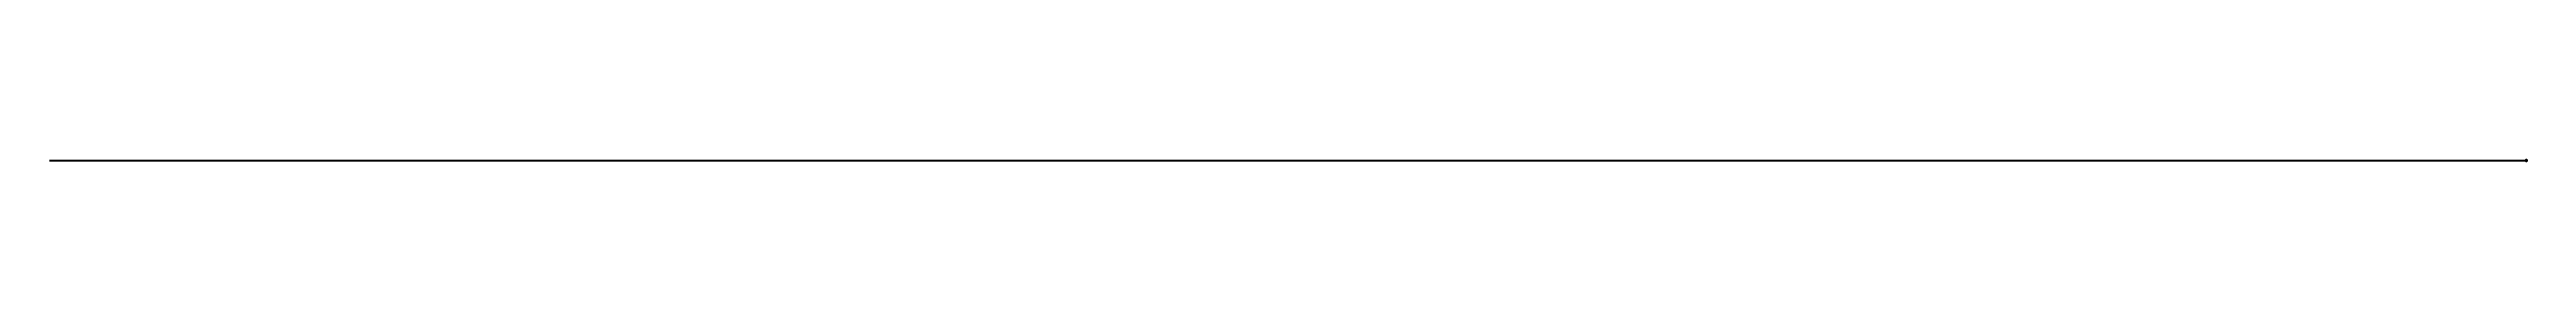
# Model space of a CAD drawing. Header units: millimetres. Extents: x -3782782348 to 131293, y -36553 to 57271.
import ezdxf
from ezdxf.enums import TextEntityAlignment as Align

# ---------------------------------------------------------------- set-up
doc = ezdxf.new("R2010")
doc.units = ezdxf.units.MM
doc.header["$LTSCALE"] = 0.01
for name, pattern in [('ACAD_ISO02W100', [15, 12, -3]), ('ACAD_ISO03W100', [30, 12, -18]), ('CONTINOUS', [0]), ('CONTINUA', [0]), ('DASHDOT', [25.4, 12.7, -6.35, 0, -6.35]), ('DASHED', [19.05, 12.7, -6.35]), ('DOTTED', [1, 0, -1]), ('HIDDEN', [0.375, 0.25, -0.125]), ('HIDDEN2', [4.7625, 3.175, -1.5875]), ('PIANTA PIANO QUARTO$0$ACAD_ISO03W100', [30, 12, -18]), ('PIANTA PIANO QUARTO$0$CONTINOUS', [0]), ('TRATTEGGIATA', [19.05, 12.7, -6.35]), ('TRATTEGGIATA2', [0.375, 0.25, -0.125])]:
    doc.linetypes.add(name, pattern=pattern)
doc.layers.get('Defpoints').update_dxf_attribs({"color": 253})
for name, color, linetype in [('+ Stratigrafia', 9, 'Continuous'), ('0_cartongesso', 2, 'Continuous'), ('0_visto', 2, 'Continuous'), ('BASE', 93, 'Continuous'), ('EPC INTERRATO DEFINITIVO PILASTRI', 5, 'Continuous'), ('EPC QUARTO PILASTRI ACCIAIO DEFINITIVO', 1, 'ACAD_ISO03W100'), ('ESTRAZ', 2, 'Continuous'), ('Idranti', 253, 'Continuous'), ('IDRICO', 6, 'Continuous'), ('IMP. IDRICO SANITARIO', 7, 'Continuous'), ('IMPIANTO', 7, 'Continuous'), ('MAX CANALI', 254, 'CONTINUA'), ('MAX MACCHINARIO', 252, 'Continuous'), ('MR_MURATURA REI 120', 40, 'Continuous'), ('MR_MURATURA REI 90', 255, 'Continuous'), ('PIANTA PIANO QUARTO$0$EPC QUARTO PILASTRI ACCIAIO DEFINITIVO', 8, 'PIANTA PIANO QUARTO$0$ACAD_ISO03W100'), ('PIANTA PIANO QUARTO$0$X_Esterno', 8, 'Continuous'), ('PIANTA PIANO QUARTO$0$X_Numerazione camere', 8, 'Continuous'), ('vista2', 251, 'Continuous'), ('X_Arredi', 6, 'Continuous'), ('X_Ascensori', 8, 'Continuous'), ('X_cavedi', 1, 'Continuous'), ('X_Esterno', 8, 'Continuous'), ('X_FOROMETRIA SCARICO NUMERAZIONE', 6, 'Continuous'), ('X_Griglie aer', 8, 'Continuous'), ('X_LINEE SCARICO', 30, 'Continuous'), ('X_LINEE SOVRAPPOSIZIONE', 3, 'DASHDOT'), ('X_MURI', 8, 'Continuous'), ('X_Numerazione camere', 8, 'Continuous'), ('X_Parcheggi', 5, 'Continuous'), ('X_Porte interne', 8, 'Continuous'), ('X_Proiezini', 1, 'Continuous'), ('X_proiezioni serramenti esterni', 252, 'Continuous'), ('X_quote', 5, 'Continuous'), ('X_quote 1', 253, 'Continuous'), ('X_Quote altimetriche', 5, 'Continuous'), ('X_quote serramenti interni', 251, 'CONTINOUS'), ('X_rilievo', 8, 'Continuous'), ('X_Serramenti Est', 1, 'Continuous'), ('X_Serramenti Int', 8, 'Continuous'), ('X_SIGLE ABACO', 1, 'Continuous'), ('X_SIGLE RIVESTIMENTI', 4, 'Continuous'), ('X_Testalino', 8, 'Continuous'), ('X_TESTI', 253, 'Continuous')]:
    doc.layers.add(name, color=color, linetype=linetype)
doc.layers.add('---------XRIF-------------', color=7, linetype='Continuous', plot=False)
for name, color, linetype, lineweight in [('EPC RETINI PIANO INTERRATO DEFINITIVO', 4, 'Continuous', 0), ('EPC RETINI PIANO TERRENO', 4, 'Continuous', 0), ('EPC RETINI PIANO TERRENO DEFINITIVO', 4, 'Continuous', 0), ('EPC TERRENO DEFINITIVO PILASTRI', 2, 'Continuous', 0), ('MR_MURATURA REI SIMBOLI', 130, 'Continuous', 5), ('SEZIONATO', 7, 'Continuous', 25), ('tubi_uta', 253, 'Continuous', 50), ('X_SCALE', 1, 'Continuous', 25)]:
    doc.layers.add(name, color=color, linetype=linetype, lineweight=lineweight)
doc.layers.add('PIANTA PIANO QUARTO$0$MAX MACCHINARIO', color=8, linetype='Continuous', transparency=0.6)
doc.layers.add('VVF-SIMBOLI', color=7, linetype='Continuous', true_color=0xe60000)
doc.styles.add('ARIAL', font='arial.ttf')
doc.styles.add('Max 50', font='arial.ttf', dxfattribs={"width": 0.65, "height": 0.125})
doc.styles.add('Max1', font='arial.ttf', dxfattribs={"height": 12})
doc.styles.add('nomi', font='arial.ttf')
doc.styles.add('PIANTA PIANO QUARTO$0$Max 50', font='arial.ttf', dxfattribs={"width": 0.65, "height": 0.125})
doc.styles.add('PIANTA PIANO QUARTO$0$nomi', font='arial.ttf')
doc.styles.add('QUOTE', font='simplex.shx', dxfattribs={"width": 0.7})
doc.styles.add('ROMANS', font='romans')
doc.styles.add('SANSSERIFBOLD', font='sasb____.pfb', dxfattribs={"height": 2.5})
doc.styles.get("Standard").update_dxf_attribs({"font": 'arial.ttf'})
doc.styles.add('testo indicazioni', font='romans.shx', dxfattribs={"width": 0.8, "oblique": 10, "height": 17.5})
doc.dimstyles.get("Standard").update_dxf_attribs({"dimscale": 0, "dimtxt": 0.18, "dimasz": 0.18, "dimexe": 0.18, "dimexo": 0.0625, "dimgap": 0.09, "dimtad": 1, "dimdec": 0, "dimzin": 0, "dimdsep": 46, "dimtxsty": 'Standard', "dimcen": 0.09, "dimclrd": 256, "dimclre": 256, "dimclrt": 5, "dimadec": 0, "dimazin": 0, "dimtfac": 1, "dimtdec": 0, "dimtix": 1, "dimtofl": 0, "dimtmove": 2, "dimatfit": 3, "dimfxl": 1, "dimtolj": 1, "dimtzin": 0, "dimarcsym": 0})
pattern_1 = [(45, (126193.022, -24575), (-7.071068, 7.071068), []), (135, (126193.022, -24575), (-7.071068, -7.071068), [])]
pattern_2 = [(270, (96724.996, -16955.019), (4.7625, -9e-16), []), (0, (96724.996, -16955.019), (1e-15, 4.7625), [])]
pattern_3 = [(45, (96724.996, -16955.019), (-7.071068, 7.071068), []), (135, (96724.996, -16955.019), (-7.071068, -7.071068), [])]
pattern_4 = [(45, (96724.926, -73812.586), (-7.0710678, 7.0710678), []), (135, (96724.926, -73812.586), (-7.0710678, -7.0710678), [])]
pattern_5 = [(0, (50139.492, -45869.093), (0, 15.875), [])]
pattern_6 = [(90, (50139.492, -45869.093), (-15.875, 1e-15), [])]
pattern_7 = [(0, (96724.8174, -16956.5025), (0, 4.7625), []), (90, (96724.8174, -16956.5025), (-4.7625, 3e-16), [])]
pattern_8 = [(180, (96724.8174, -16956.5025), (-6e-16, -4.7625), []), (270, (96724.8174, -16956.5025), (4.7625, -9e-16), [])]
pattern_9 = [(45, (96724.817, -16956.502), (-7.0710678, 7.0710678), []), (135, (96724.817, -16956.502), (-7.0710678, -7.0710678), [])]
pattern_10 = [(180, (139069.621, 4436.309), (-6e-16, -4.7625), []), (270, (139069.621, 4436.309), (4.7625, -9e-16), [])]
pattern_11 = [(180, (96724.8174, -16956.5025), (-6e-16, -4.7625), []), (270, (96724.8174, -16956.5025), (4.7625, -9e-16), [])]
pattern_12 = [(225, (96724.817, -16956.502), (7.857724, -7.857724), []), (315, (96724.817, -16956.502), (7.857724, 7.857724), [])]
pattern_13 = [(269.999941, (96724.8174, -16956.5025), (4.7625, -4.9e-06), []), (359.999941, (96724.8174, -16956.5025), (4.9e-06, 4.7625), [])]
pattern_14 = [(0, (96724.8174, -16956.5025), (0, 4.7625), []), (90, (96724.8174, -16956.5025), (-4.7625, 3e-16), [])]
pattern_15 = [(45, (96724.817, -16956.502), (-17.960512, 17.960512), [])]
pattern_16 = [(45, (96724.817, -16956.502), (-7.0710678, 7.0710678), []), (135, (96724.817, -16956.502), (-7.0710678, -7.0710678), [])]
pattern_17 = [(45, (139069.621, 4436.309), (-7.0710678, 7.0710678), []), (135, (139069.621, 4436.309), (-7.0710678, -7.0710678), [])]
pattern_18 = [(225, (139069.621, 4436.309), (7.8577241, -7.8577241), []), (315, (139069.621, 4436.309), (7.8577241, 7.8577241), [])]
pattern_19 = [(45, (82541.886, -38675.312), (-7.0710678, 7.0710678), []), (135, (82541.886, -38675.312), (-7.0710678, -7.0710678), [])]
pattern_20 = [(0, (139069.621, 4436.309), (0, 4.7625), []), (90, (139069.621, 4436.309), (-4.7625, 3e-16), [])]
pattern_21 = [(0, (96269.07, 7883.175), (0, 4.7625), []), (90, (96269.07, 7883.175), (-4.7625, 3e-16), [])]
pattern_22 = [(269.999941, (96724.8174, -16956.5025), (4.7625, -4.9e-06), []), (359.999941, (96724.8174, -16956.5025), (4.9e-06, 4.7625), [])]
pattern_23 = [(45, (139069.621, 4436.309), (-7.0710678, 7.0710678), []), (135, (139069.621, 4436.309), (-7.0710678, -7.0710678), [])]
pattern_24 = [(90, (96724.8174, -16956.5025), (-4.7625, 3e-16), []), (180, (96724.8174, -16956.5025), (-6e-16, -4.7625), [])]

# ---------------------------------------------------------------- blocks, each defined once
blk = doc.blocks.new('porta 180')
for p, q in [((-98, 4), (-98, 0)), ((-90, 15), (-94, 15)), ((-94, 15), (-94, 4)), ((-94, -9), (-94, 1)), ((-90, 0), (-90, 15)), ((90, 0), (-90, 0)), ((0, 45), (0, -77)), ((90, 0), (90, 15)), ((90, 15), (94, 15)), ((98, 0), (90, 0)), ((94, 15), (94, 4)), ((98, 4), (98, 0)), ((-98, 0), (-90, 0)), ((-94, -83), (-94, -65)), ((-94, -65), (-91, -65)), ((-91, -83), (-94, -83)), ((-91, -94), (-91, -4)), ((-90, -94), (-91, -94)), ((-90, -4), (-90, -11)), ((-90, -11), (-87, -11)), ((-87, -94), (-90, -94)), ((-90, -94), (-90, -94)), ((-87, -11), (-87, -94)), ((-87, -27), (-87, -22)), ((-87, -83), (-87, -22)), ((-81, -22), (-87, -22)), ((-81, -27), (-87, -27)), ((-87, -78), (-81, -78)), ((-87, -83), (-87, -78)), ((-81, -83), (-87, -83)), ((-81, -83), (-87, -83)), ((-81, -22), (-81, -27)), ((-81, -22), (-81, -83)), ((-81, -78), (-81, -83)), ((87, -22), (81, -22)), ((81, -22), (81, -27)), ((87, -22), (81, -22)), ((81, -22), (81, -83)), ((81, -27), (87, -27)), ((87, -78), (81, -78)), ((81, -78), (81, -83)), ((81, -83), (87, -83)), ((81, -83), (87, -83)), ((87, -11), (87, -94)), ((90, -11), (87, -11)), ((87, -27), (87, -22)), ((87, -83), (87, -22)), ((87, -83), (87, -78)), ((87, -94), (90, -94)), ((89, -4), (100, -4)), ((91, -4), (90, -4)), ((90, -4), (90, -11)), ((90, -94), (90, -94)), ((90, -94), (91, -94)), ((91, -94), (91, -4)), ((94, -65), (91, -65)), ((91, -83), (94, -83)), ((94, -9), (94, 0)), ((94, -83), (94, -65))]:
    blk.add_line(p, q)
blk.add_lwpolyline([(-91, -4), (-90, -4)])
for centre in [(-94, -4), (94, -4)]:
    blk.add_circle(centre, 1.7)
at = {"color": 5, "linetype": 'ACAD_ISO03W100', "ltscale": 0.5}
for centre, start, end in [((-89, -5), 269.090470674, 2.330697968), ((89, -5), 177.669302125, 270.909529447)]:
    blk.add_arc(centre, 89.4, start, end, dxfattribs=at)
blk = doc.blocks.new('porta 120 metallica')
blk.add_line((66, 72), (66, -79))
at = {"linetype": 'ByBlock'}
for p, q in [((-4, -6), (3, -6)), ((0, -11), (0, -2))]:
    blk.add_line(p, q, dxfattribs=at)
at = {"color": 5, "linetype": 'HIDDEN2'}
blk.add_line((4, -4), (124, -4), dxfattribs=at)
at = {"linetype": 'ByBlock'}
for points in [[(-4, 0), (-4, -4), (4, -4), (4, 9), (0, 9), (0, 0)], [(124, -4), (124, 9), (127, 9), (127, 0), (130, 0), (130, -4)], [(9, -12), (9, -131), (3, -131), (3, -131), (3, -131), (3, -6), (3, -6), (3, -12)]]:
    blk.add_lwpolyline(points, close=True, dxfattribs=at)
for points in [[(3, -121), (-3, -121), (-3, -105), (3, -105)], [(9, -121), (15, -121), (15, -105), (9, -105)]]:
    blk.add_lwpolyline(points, dxfattribs=at)
blk.add_circle((0, -6), 1.51, dxfattribs=at)
at = {"color": 5, "linetype": 'HIDDEN2'}
blk.add_arc((0, -8), 124, 274.073229883, 2.066351043, dxfattribs=at)
blk = doc.blocks.new('*D88')
at = {"layer": 'Defpoints', "color": 0, "transparency": 16777216}
for p in [(93714, -18724, 0), (93721, -18460), (93721, -18724, 0)]:
    blk.add_point(p, dxfattribs=at)
at = {"layer": 'X_quote 1', "lineweight": -2, "transparency": 16777216}
blk.add_line((93714, -18460, 0), (93714, -18724, 0), dxfattribs=at)
at = {"layer": 'X_quote 1', "transparency": 16777216}
for points in [[(93714, -18460, 0), (93714, -18460, 0), (93714, -18460, 0)], [(93714, -18724, 0), (93714, -18724, 0), (93714, -18724, 0)]]:
    blk.add_solid(points, dxfattribs=at)
at = {"layer": 'X_quote 1', "color": 5, "transparency": 16777216, "insert": (93714, -18592, 0), "char_height": 0.18, "attachment_point": 5, "rotation": 90}
blk.add_mtext('\\A1;265', dxfattribs=at)
blk = doc.blocks.new('*D89')
at = {"layer": 'Defpoints', "color": 0, "transparency": 16777216}
for p in [(91684, -17923, 0), (93905, -17923, 0), (93905, -17923, 0)]:
    blk.add_point(p, dxfattribs=at)
at = {"layer": 'X_quote 1', "lineweight": -2, "transparency": 16777216}
blk.add_line((91684, -17923, 0), (93905, -17923, 0), dxfattribs=at)
at = {"layer": 'X_quote 1', "transparency": 16777216}
for points in [[(91684, -17923, 0), (91684, -17923, 0), (91684, -17923, 0)], [(93905, -17923, 0), (93905, -17923, 0), (93905, -17923, 0)]]:
    blk.add_solid(points, dxfattribs=at)
at = {"layer": 'X_quote 1', "color": 5, "transparency": 16777216, "insert": (92794, -17923, 0), "char_height": 0.18, "attachment_point": 5}
blk.add_mtext('\\A1;2221', dxfattribs=at)
blk = doc.blocks.new('*D90')
at = {"layer": 'Defpoints', "color": 0, "transparency": 16777216}
for p in [(93985, -17987, 0), (93985, -18765, 0), (93985, -18765, 0)]:
    blk.add_point(p, dxfattribs=at)
at = {"layer": 'X_quote 1', "lineweight": -2, "transparency": 16777216}
blk.add_line((93985, -17987, 0), (93985, -18765, 0), dxfattribs=at)
at = {"layer": 'X_quote 1', "transparency": 16777216}
for points in [[(93985, -17987, 0), (93985, -17987, 0), (93985, -17987, 0)], [(93985, -18765, 0), (93985, -18765, 0), (93985, -18765, 0)]]:
    blk.add_solid(points, dxfattribs=at)
at = {"layer": 'X_quote 1', "color": 5, "transparency": 16777216, "insert": (93978, -18376, 0), "char_height": 0.18, "attachment_point": 5, "rotation": 90}
blk.add_mtext('\\A1;778', dxfattribs=at)
blk = doc.blocks.new('quota altim')
at = {"layer": 'X_Quote altimetriche', "ltscale": 4}
h = blk.add_hatch(color=256, dxfattribs=at)
h.paths.add_polyline_path([(0, 19), (0, 0), (19, 0, 0.4142135624)])
h.paths.add_polyline_path([(0, 0), (-19, 0, 0.4142135624), (0, -19)])
blk.add_lwpolyline([(0, 0), (0, 40), (0, 40), (0, -40), (0, -40), (0, 0), (40, 0), (149, 0), (0, 0), (-40, 0), (-40, 0)], dxfattribs=at)
blk.add_circle((0, 0), 18.7, dxfattribs=at)
blk = doc.blocks.new('*D228')
at = {"layer": 'Defpoints', "color": 0, "transparency": 16777216}
for p in [(126395, -25671), (126454, -25491, 0), (126454, -25671, 0)]:
    blk.add_point(p, dxfattribs=at)
at = {"layer": 'X_quote 1', "lineweight": -2, "transparency": 16777216}
blk.add_line((126395, -25491), (126395, -25671), dxfattribs=at)
at = {"layer": 'X_quote 1', "transparency": 16777216}
for points in [[(126395, -25491), (126395, -25491), (126395, -25491)], [(126395, -25671), (126395, -25671), (126395, -25671)]]:
    blk.add_solid(points, dxfattribs=at)
at = {"layer": 'X_quote 1', "color": 5, "transparency": 16777216, "insert": (126395, -25581), "char_height": 0.18, "attachment_point": 5, "rotation": 90}
blk.add_mtext('\\A1;180', dxfattribs=at)
blk = doc.blocks.new('*D91')
at = {"layer": 'Defpoints', "color": 0, "transparency": 16777216}
for p in [(125036, -24807, 0), (125109, -26325, 0), (125109, -26325, 0)]:
    blk.add_point(p, dxfattribs=at)
at = {"layer": 'X_quote 1', "lineweight": -2, "transparency": 16777216}
blk.add_line((125109, -24807, 0), (125109, -26325, 0), dxfattribs=at)
at = {"layer": 'X_quote 1', "transparency": 16777216}
for points in [[(125109, -24807, 0), (125109, -24807, 0), (125109, -24807, 0)], [(125109, -26325, 0), (125109, -26325, 0), (125109, -26325, 0)]]:
    blk.add_solid(points, dxfattribs=at)
at = {"layer": 'X_quote 1', "color": 5, "transparency": 16777216, "insert": (125109, -25566, 0), "char_height": 0.18, "attachment_point": 5, "rotation": 90}
blk.add_mtext('\\A1;1518', dxfattribs=at)
blk = doc.blocks.new('*D229')
at = {"layer": 'Defpoints', "color": 0, "transparency": 16777216}
for p in [(94237, -18879), (124402, -26499, 0), (124402, -26842, 0)]:
    blk.add_point(p, dxfattribs=at)
at = {"layer": 'X_quote 1', "lineweight": -2, "transparency": 16777216}
blk.add_line((94238, -26842, 0), (124402, -26842, 0), dxfattribs=at)
at = {"layer": 'X_quote 1', "transparency": 16777216}
for points in [[(94238, -26842, 0), (94238, -26842, 0), (94237, -26842, 0)], [(124402, -26842, 0), (124402, -26842, 0), (124402, -26842, 0)]]:
    blk.add_solid(points, dxfattribs=at)
at = {"layer": 'X_quote 1', "color": 5, "transparency": 16777216, "insert": (109320, -26842, 0), "char_height": 0.18, "attachment_point": 5}
blk.add_mtext('\\A1;30164', dxfattribs=at)
blk = doc.blocks.new('*D92')
at = {"layer": 'Defpoints', "color": 0, "transparency": 16777216}
for p in [(94522, -16879), (94522, -16909), (94611, -16909, 0)]:
    blk.add_point(p, dxfattribs=at)
at = {"layer": 'X_quote 1', "lineweight": -2, "transparency": 16777216}
blk.add_line((94611, -16879, 0), (94611, -16909, 0), dxfattribs=at)
at = {"layer": 'X_quote 1', "transparency": 16777216}
for points in [[(94610, -16879, 0), (94611, -16879, 0), (94611, -16879, 0)], [(94610, -16909, 0), (94611, -16909, 0), (94611, -16909, 0)]]:
    blk.add_solid(points, dxfattribs=at)
at = {"layer": 'X_quote 1', "color": 5, "transparency": 16777216, "insert": (94610, -16894, 0), "char_height": 0.18, "attachment_point": 5, "rotation": 90}
blk.add_mtext('\\A1;30', dxfattribs=at)
blk = doc.blocks.new('*D93')
at = {"layer": 'Defpoints', "color": 0, "transparency": 16777216}
for p in [(94428, -17187), (94522, -16909), (94611, -17187, 0)]:
    blk.add_point(p, dxfattribs=at)
at = {"layer": 'X_quote 1', "lineweight": -2, "transparency": 16777216}
blk.add_line((94611, -16909, 0), (94611, -17187, 0), dxfattribs=at)
at = {"layer": 'X_quote 1', "transparency": 16777216}
for points in [[(94610, -16909, 0), (94611, -16909, 0), (94611, -16909, 0)], [(94610, -17187, 0), (94611, -17187, 0), (94611, -17187, 0)]]:
    blk.add_solid(points, dxfattribs=at)
at = {"layer": 'X_quote 1', "color": 5, "transparency": 16777216, "insert": (94610, -17048, 0), "char_height": 0.18, "attachment_point": 5, "rotation": 90}
blk.add_mtext('\\A1;278', dxfattribs=at)
blk = doc.blocks.new('*D94')
at = {"layer": 'Defpoints', "color": 0, "transparency": 16777216}
for p in [(94428, -17187), (94611, -18735), (94611, -18735, 0)]:
    blk.add_point(p, dxfattribs=at)
at = {"layer": 'X_quote 1', "lineweight": -2, "transparency": 16777216}
blk.add_line((94611, -17187, 0), (94611, -18735, 0), dxfattribs=at)
at = {"layer": 'X_quote 1', "transparency": 16777216}
for points in [[(94610, -17187, 0), (94611, -17187, 0), (94611, -17187, 0)], [(94610, -18735, 0), (94611, -18735, 0), (94611, -18735, 0)]]:
    blk.add_solid(points, dxfattribs=at)
at = {"layer": 'X_quote 1', "color": 5, "transparency": 16777216, "insert": (94610, -17961, 0), "char_height": 0.18, "attachment_point": 5, "rotation": 90}
blk.add_mtext('\\A1;1548', dxfattribs=at)
blk = doc.blocks.new('*D95')
at = {"layer": 'Defpoints', "color": 0, "transparency": 16777216}
for p in [(124079, -26355, 0), (124079, -26385, 0), (124079, -26385, 0)]:
    blk.add_point(p, dxfattribs=at)
at = {"layer": 'X_quote 1', "lineweight": -2, "transparency": 16777216}
blk.add_line((124079, -26355, 0), (124079, -26385, 0), dxfattribs=at)
at = {"layer": 'X_quote 1', "transparency": 16777216}
for points in [[(124079, -26355, 0), (124079, -26355, 0), (124079, -26355, 0)], [(124079, -26385, 0), (124079, -26385, 0), (124079, -26385, 0)]]:
    blk.add_solid(points, dxfattribs=at)
at = {"layer": 'X_quote 1', "color": 5, "transparency": 16777216, "insert": (124078, -26370, 0), "char_height": 0.18, "attachment_point": 5, "rotation": 90}
blk.add_mtext('\\A1;30', dxfattribs=at)
blk = doc.blocks.new('*D96')
at = {"layer": 'Defpoints', "color": 0, "transparency": 16777216}
for p in [(124079, -26385, 0), (124079, -26499, 0), (124079, -26499, 0)]:
    blk.add_point(p, dxfattribs=at)
at = {"layer": 'X_quote 1', "lineweight": -2, "transparency": 16777216}
blk.add_line((124079, -26385, 0), (124079, -26499, 0), dxfattribs=at)
at = {"layer": 'X_quote 1', "transparency": 16777216}
for points in [[(124079, -26385, 0), (124079, -26385, 0), (124079, -26385, 0)], [(124079, -26499, 0), (124079, -26499, 0), (124079, -26499, 0)]]:
    blk.add_solid(points, dxfattribs=at)
at = {"layer": 'X_quote 1', "color": 5, "transparency": 16777216, "insert": (124078, -26442, 0), "char_height": 0.18, "attachment_point": 5, "rotation": 90}
blk.add_mtext('\\A1;114', dxfattribs=at)
blk = doc.blocks.new('*D230')
at = {"layer": 'Defpoints', "color": 0, "transparency": 16777216}
for p in [(90182, -17282), (90296, -17277, 0), (90296, -17282)]:
    blk.add_point(p, dxfattribs=at)
at = {"layer": 'X_quote 1', "lineweight": -2, "transparency": 16777216}
blk.add_line((90182, -17277, 0), (90296, -17277, 0), dxfattribs=at)
at = {"layer": 'X_quote 1', "transparency": 16777216}
for points in [[(90182, -17277, 0), (90182, -17277, 0), (90182, -17277, 0)], [(90296, -17277, 0), (90296, -17277, 0), (90296, -17277, 0)]]:
    blk.add_solid(points, dxfattribs=at)
at = {"layer": 'X_quote 1', "color": 5, "transparency": 16777216, "insert": (90239, -17277, 0), "char_height": 0.18, "attachment_point": 5}
blk.add_mtext('\\A1;114', dxfattribs=at)
blk = doc.blocks.new('*D97')
at = {"layer": 'Defpoints', "color": 0, "transparency": 16777216}
for p in [(90296, -17282), (90326, -17277), (90326, -17277, 0)]:
    blk.add_point(p, dxfattribs=at)
at = {"layer": 'X_quote 1', "lineweight": -2, "transparency": 16777216}
blk.add_line((90296, -17277, 0), (90326, -17277, 0), dxfattribs=at)
at = {"layer": 'X_quote 1', "transparency": 16777216}
for points in [[(90296, -17277, 0), (90296, -17277, 0), (90296, -17277, 0)], [(90326, -17277, 0), (90326, -17277, 0), (90326, -17277, 0)]]:
    blk.add_solid(points, dxfattribs=at)
at = {"layer": 'X_quote 1', "color": 5, "transparency": 16777216, "insert": (90311, -17277, 0), "char_height": 0.18, "attachment_point": 5}
blk.add_mtext('\\A1;30', dxfattribs=at)
blk = doc.blocks.new('*D98')
at = {"layer": 'Defpoints', "color": 0, "transparency": 16777216}
for p in [(128461, -29383, 0), (128461, -29703, 0), (128461, -29703, 0)]:
    blk.add_point(p, dxfattribs=at)
at = {"layer": 'X_quote 1', "lineweight": -2, "transparency": 16777216}
blk.add_line((128461, -29383, 0), (128461, -29703, 0), dxfattribs=at)
at = {"layer": 'X_quote 1', "transparency": 16777216}
for points in [[(128461, -29383, 0), (128461, -29383, 0), (128461, -29383, 0)], [(128461, -29703, 0), (128461, -29703, 0), (128461, -29703, 0)]]:
    blk.add_solid(points, dxfattribs=at)
at = {"layer": 'X_quote 1', "color": 5, "transparency": 16777216, "insert": (128461, -29543, 0), "char_height": 0.18, "attachment_point": 5, "rotation": 90}
blk.add_mtext('\\A1;320', dxfattribs=at)
blk = doc.blocks.new('*D99')
at = {"layer": 'Defpoints', "color": 0, "transparency": 16777216}
for p in [(128696, -24499, 0), (128696, -29350, 0), (129159, -29350, 0)]:
    blk.add_point(p, dxfattribs=at)
at = {"layer": 'X_quote 1', "lineweight": -2, "transparency": 16777216}
blk.add_line((129159, -24499, 0), (129159, -29350, 0), dxfattribs=at)
at = {"layer": 'X_quote 1', "transparency": 16777216}
for points in [[(129159, -24499, 0), (129159, -24499, 0), (129159, -24499, 0)], [(129159, -29350, 0), (129159, -29350, 0), (129159, -29350, 0)]]:
    blk.add_solid(points, dxfattribs=at)
at = {"layer": 'X_quote 1', "color": 5, "transparency": 16777216, "insert": (129159, -26925, 0), "char_height": 0.18, "attachment_point": 5, "rotation": 90}
blk.add_mtext('\\A1;4851', dxfattribs=at)
blk = doc.blocks.new('*D100')
at = {"layer": 'Defpoints', "color": 0, "transparency": 16777216}
for p in [(119650, -28612, 0), (119764, -28612, 0), (119764, -28612, 0)]:
    blk.add_point(p, dxfattribs=at)
at = {"layer": 'X_quote 1', "lineweight": -2, "transparency": 16777216}
blk.add_line((119650, -28612, 0), (119764, -28612, 0), dxfattribs=at)
at = {"layer": 'X_quote 1', "transparency": 16777216}
for points in [[(119650, -28612, 0), (119650, -28612, 0), (119650, -28612, 0)], [(119764, -28612, 0), (119764, -28612, 0), (119764, -28612, 0)]]:
    blk.add_solid(points, dxfattribs=at)
at = {"layer": 'X_quote 1', "color": 5, "transparency": 16777216, "insert": (119707, -28612, 0), "char_height": 0.18, "attachment_point": 5}
blk.add_mtext('\\A1;114', dxfattribs=at)
blk = doc.blocks.new('*D101')
at = {"layer": 'Defpoints', "color": 0, "transparency": 16777216}
for p in [(119764, -28613, 0), (119794, -28613, 0), (119794, -28613, 0)]:
    blk.add_point(p, dxfattribs=at)
at = {"layer": 'X_quote 1', "lineweight": -2, "transparency": 16777216}
blk.add_line((119764, -28613, 0), (119794, -28613, 0), dxfattribs=at)
at = {"layer": 'X_quote 1', "transparency": 16777216}
for points in [[(119764, -28612, 0), (119764, -28613, 0), (119764, -28613, 0)], [(119794, -28612, 0), (119794, -28613, 0), (119794, -28613, 0)]]:
    blk.add_solid(points, dxfattribs=at)
at = {"layer": 'X_quote 1', "color": 5, "transparency": 16777216, "insert": (119779, -28612, 0), "char_height": 0.18, "attachment_point": 5}
blk.add_mtext('\\A1;30', dxfattribs=at)
blk = doc.blocks.new('*D102')
at = {"layer": 'Defpoints', "color": 0, "transparency": 16777216}
for p in [(90326, -19704), (91716, -19667), (91716, -19667, 0)]:
    blk.add_point(p, dxfattribs=at)
at = {"layer": 'X_quote 1', "lineweight": -2, "transparency": 16777216}
blk.add_line((90326, -19667, 0), (91716, -19667, 0), dxfattribs=at)
at = {"layer": 'X_quote 1', "transparency": 16777216}
for points in [[(90326, -19667, 0), (90326, -19667, 0), (90326, -19667, 0)], [(91716, -19667, 0), (91716, -19667, 0), (91716, -19667, 0)]]:
    blk.add_solid(points, dxfattribs=at)
at = {"layer": 'X_quote 1', "color": 5, "transparency": 16777216, "insert": (91021, -19667, 0), "char_height": 0.18, "attachment_point": 5}
blk.add_mtext('\\A1;1390', dxfattribs=at)
blk = doc.blocks.new('*D103')
at = {"layer": 'Defpoints', "color": 0, "transparency": 16777216}
for p in [(91716, -19667), (91748, -19667, 0), (91748, -19667, 0)]:
    blk.add_point(p, dxfattribs=at)
at = {"layer": 'X_quote 1', "lineweight": -2, "transparency": 16777216}
blk.add_line((91716, -19667, 0), (91748, -19667, 0), dxfattribs=at)
at = {"layer": 'X_quote 1', "transparency": 16777216}
for points in [[(91716, -19667, 0), (91716, -19667, 0), (91716, -19667, 0)], [(91748, -19667, 0), (91748, -19667, 0), (91748, -19667, 0)]]:
    blk.add_solid(points, dxfattribs=at)
at = {"layer": 'X_quote 1', "color": 5, "transparency": 16777216, "insert": (91732, -19667, 0), "char_height": 0.18, "attachment_point": 5}
blk.add_mtext('\\A1;32', dxfattribs=at)
blk = doc.blocks.new('*D231')
at = {"layer": 'Defpoints', "color": 0, "transparency": 16777216}
for p in [(93048, -20095), (94094, -19665, 0), (94094, -20095)]:
    blk.add_point(p, dxfattribs=at)
at = {"layer": 'X_quote 1', "lineweight": -2, "transparency": 16777216}
blk.add_line((93048, -19665, 0), (94094, -19665, 0), dxfattribs=at)
at = {"layer": 'X_quote 1', "transparency": 16777216}
for points in [[(93048, -19665, 0), (93048, -19665, 0), (93048, -19665, 0)], [(94094, -19665, 0), (94094, -19665, 0), (94094, -19665, 0)]]:
    blk.add_solid(points, dxfattribs=at)
at = {"layer": 'X_quote 1', "color": 5, "transparency": 16777216, "insert": (93571, -19665, 0), "char_height": 0.18, "attachment_point": 5}
blk.add_mtext('\\A1;1046', dxfattribs=at)
blk = doc.blocks.new('*D104')
at = {"layer": 'Defpoints', "color": 0, "transparency": 16777216}
for p in [(93552, -18765), (93552, -21101), (93985, -21101, 0)]:
    blk.add_point(p, dxfattribs=at)
at = {"layer": 'X_quote 1', "lineweight": -2, "transparency": 16777216}
blk.add_line((93985, -18765, 0), (93985, -21101, 0), dxfattribs=at)
at = {"layer": 'X_quote 1', "transparency": 16777216}
for points in [[(93985, -18765, 0), (93985, -18765, 0), (93985, -18765, 0)], [(93985, -21101, 0), (93985, -21101, 0), (93985, -21101, 0)]]:
    blk.add_solid(points, dxfattribs=at)
at = {"layer": 'X_quote 1', "color": 5, "transparency": 16777216, "insert": (93985, -19933, 0), "char_height": 0.18, "attachment_point": 5, "rotation": 90}
blk.add_mtext('\\A1;2336', dxfattribs=at)
blk = doc.blocks.new('*D105')
at = {"layer": 'Defpoints', "color": 0, "transparency": 16777216}
for p in [(93985, -17187, 0), (94000, -17187), (94000, -17987, 0)]:
    blk.add_point(p, dxfattribs=at)
at = {"layer": 'X_quote 1', "lineweight": -2, "transparency": 16777216}
blk.add_line((93985, -17987, 0), (93985, -17187, 0), dxfattribs=at)
at = {"layer": 'X_quote 1', "transparency": 16777216}
for points in [[(93985, -17187, 0), (93985, -17187, 0), (93985, -17187, 0)], [(93985, -17987, 0), (93985, -17987, 0), (93985, -17987, 0)]]:
    blk.add_solid(points, dxfattribs=at)
at = {"layer": 'X_quote 1', "color": 5, "transparency": 16777216, "insert": (93978, -17587, 0), "char_height": 0.18, "attachment_point": 5, "rotation": 90}
blk.add_mtext('\\A1;800', dxfattribs=at)
blk = doc.blocks.new('*D232')
at = {"layer": 'Defpoints', "color": 0, "transparency": 16777216}
for p in [(127938, -27985, 0), (128094, -27435, 0), (128094, -27985, 0)]:
    blk.add_point(p, dxfattribs=at)
at = {"layer": 'X_quote 1', "lineweight": -2, "transparency": 16777216}
blk.add_line((127938, -27435, 0), (127938, -27985, 0), dxfattribs=at)
at = {"layer": 'X_quote 1', "transparency": 16777216}
for points in [[(127938, -27435, 0), (127939, -27435, 0), (127938, -27435, 0)], [(127938, -27985, 0), (127939, -27985, 0), (127938, -27985, 0)]]:
    blk.add_solid(points, dxfattribs=at)
at = {"layer": 'X_quote 1', "color": 5, "transparency": 16777216, "insert": (127938, -27710, 0), "char_height": 0.18, "attachment_point": 5, "rotation": 90}
blk.add_mtext('\\A1;551', dxfattribs=at)
blk = doc.blocks.new('*D233')
at = {"layer": 'Defpoints', "color": 0, "transparency": 16777216}
for p in [(127174, -27435, 0), (128094, -27435, 0), (128094, -27853, 0)]:
    blk.add_point(p, dxfattribs=at)
at = {"layer": 'X_quote 1', "lineweight": -2, "transparency": 16777216}
blk.add_line((127174, -27853, 0), (128094, -27853, 0), dxfattribs=at)
at = {"layer": 'X_quote 1', "transparency": 16777216}
for points in [[(127174, -27853, 0), (127174, -27853, 0), (127174, -27853, 0)], [(128094, -27853, 0), (128094, -27853, 0), (128094, -27853, 0)]]:
    blk.add_solid(points, dxfattribs=at)
at = {"layer": 'X_quote 1', "color": 5, "transparency": 16777216, "insert": (127634, -27853, 0), "char_height": 0.18, "attachment_point": 5}
blk.add_mtext('\\A1;920', dxfattribs=at)
blk = doc.blocks.new('*D234')
at = {"layer": 'Defpoints', "color": 0, "transparency": 16777216}
for p in [(124629, -25271, 0), (124949, -25271, 0), (124949, -25351)]:
    blk.add_point(p, dxfattribs=at)
at = {"layer": 'X_quote 1', "lineweight": -2, "transparency": 16777216}
blk.add_line((124630, -25351), (124949, -25351), dxfattribs=at)
at = {"layer": 'X_quote 1', "transparency": 16777216}
for points in [[(124630, -25350), (124630, -25351), (124629, -25351)], [(124949, -25350), (124949, -25351), (124949, -25351)]]:
    blk.add_solid(points, dxfattribs=at)
at = {"layer": 'X_quote 1', "color": 5, "transparency": 16777216, "insert": (124789, -25350), "char_height": 0.18, "attachment_point": 5}
blk.add_mtext('\\A1;320', dxfattribs=at)
blk = doc.blocks.new('*D235')
at = {"layer": 'Defpoints', "color": 0, "transparency": 16777216}
for p in [(124949, -25271, 0), (125328, -25271, 0), (125328, -25351)]:
    blk.add_point(p, dxfattribs=at)
at = {"layer": 'X_quote 1', "lineweight": -2, "transparency": 16777216}
blk.add_line((124950, -25351), (125328, -25351), dxfattribs=at)
at = {"layer": 'X_quote 1', "transparency": 16777216}
for points in [[(124950, -25350), (124950, -25351), (124949, -25351)], [(125328, -25350), (125328, -25351), (125328, -25351)]]:
    blk.add_solid(points, dxfattribs=at)
at = {"layer": 'X_quote 1', "color": 5, "transparency": 16777216, "insert": (125139, -25350), "char_height": 0.18, "attachment_point": 5}
blk.add_mtext('\\A1;379', dxfattribs=at)
blk = doc.blocks.new('*D236')
at = {"layer": 'Defpoints', "color": 0, "transparency": 16777216}
for p in [(125328, -25271, 0), (125648, -25271, 0), (125648, -25351)]:
    blk.add_point(p, dxfattribs=at)
at = {"layer": 'X_quote 1', "lineweight": -2, "transparency": 16777216}
blk.add_line((125328, -25351), (125648, -25351), dxfattribs=at)
at = {"layer": 'X_quote 1', "transparency": 16777216}
for points in [[(125328, -25350), (125328, -25351), (125328, -25351)], [(125648, -25350), (125648, -25351), (125648, -25351)]]:
    blk.add_solid(points, dxfattribs=at)
at = {"layer": 'X_quote 1', "color": 5, "transparency": 16777216, "insert": (125488, -25350), "char_height": 0.18, "attachment_point": 5}
blk.add_mtext('\\A1;320', dxfattribs=at)
blk = doc.blocks.new('*D237')
at = {"layer": 'Defpoints', "color": 0, "transparency": 16777216}
for p in [(125648, -25271, 0), (125756, -25271, 0), (125756, -25351)]:
    blk.add_point(p, dxfattribs=at)
at = {"layer": 'X_quote 1', "lineweight": -2, "transparency": 16777216}
blk.add_line((125648, -25351), (125755, -25351), dxfattribs=at)
at = {"layer": 'X_quote 1', "transparency": 16777216}
for points in [[(125648, -25350), (125648, -25351), (125648, -25351)], [(125755, -25350), (125755, -25351), (125756, -25351)]]:
    blk.add_solid(points, dxfattribs=at)
at = {"layer": 'X_quote 1', "color": 5, "transparency": 16777216, "insert": (125702, -25350), "char_height": 0.18, "attachment_point": 5}
blk.add_mtext('\\A1;107', dxfattribs=at)
blk = doc.blocks.new('*D238')
at = {"layer": 'Defpoints', "color": 0, "transparency": 16777216}
for p in [(125756, -25271, 0), (126076, -25271, 0), (126076, -25351)]:
    blk.add_point(p, dxfattribs=at)
at = {"layer": 'X_quote 1', "lineweight": -2, "transparency": 16777216}
blk.add_line((125756, -25351), (126075, -25351), dxfattribs=at)
at = {"layer": 'X_quote 1', "transparency": 16777216}
for points in [[(125756, -25350), (125756, -25351), (125756, -25351)], [(126075, -25350), (126075, -25351), (126076, -25351)]]:
    blk.add_solid(points, dxfattribs=at)
at = {"layer": 'X_quote 1', "color": 5, "transparency": 16777216, "insert": (125916, -25350), "char_height": 0.18, "attachment_point": 5}
blk.add_mtext('\\A1;320', dxfattribs=at)
blk = doc.blocks.new('*D106')
at = {"layer": 'Defpoints', "color": 0, "transparency": 16777216}
for p in [(126046, -25271, 0), (126425, -25271, 0), (126425, -25351)]:
    blk.add_point(p, dxfattribs=at)
at = {"layer": 'X_quote 1', "lineweight": -2, "transparency": 16777216}
blk.add_line((126047, -25351), (126425, -25351), dxfattribs=at)
at = {"layer": 'X_quote 1', "transparency": 16777216}
for points in [[(126047, -25350), (126047, -25351), (126046, -25351)], [(126425, -25350), (126425, -25351), (126425, -25351)]]:
    blk.add_solid(points, dxfattribs=at)
at = {"layer": 'X_quote 1', "color": 5, "transparency": 16777216, "insert": (126236, -25350), "char_height": 0.18, "attachment_point": 5}
blk.add_mtext('\\A1;379', dxfattribs=at)
blk = doc.blocks.new('*D239')
at = {"layer": 'Defpoints', "color": 0, "transparency": 16777216}
for p in [(126454, -25271, 0), (126774, -25271, 0), (126774, -25351)]:
    blk.add_point(p, dxfattribs=at)
at = {"layer": 'X_quote 1', "lineweight": -2, "transparency": 16777216}
blk.add_line((126455, -25351), (126774, -25351), dxfattribs=at)
at = {"layer": 'X_quote 1', "transparency": 16777216}
for points in [[(126455, -25350), (126455, -25351), (126454, -25351)], [(126774, -25350), (126774, -25351), (126774, -25351)]]:
    blk.add_solid(points, dxfattribs=at)
at = {"layer": 'X_quote 1', "color": 5, "transparency": 16777216, "insert": (126614, -25350), "char_height": 0.18, "attachment_point": 5}
blk.add_mtext('\\A1;320', dxfattribs=at)
blk = doc.blocks.new('*D240')
at = {"layer": 'Defpoints', "color": 0, "transparency": 16777216}
for p in [(126395, -25271), (126454, -25091, 0), (126454, -25271, 0)]:
    blk.add_point(p, dxfattribs=at)
at = {"layer": 'X_quote 1', "lineweight": -2, "transparency": 16777216}
blk.add_line((126395, -25091), (126395, -25271), dxfattribs=at)
at = {"layer": 'X_quote 1', "transparency": 16777216}
for points in [[(126395, -25091), (126395, -25091), (126395, -25091)], [(126395, -25271), (126395, -25271), (126395, -25271)]]:
    blk.add_solid(points, dxfattribs=at)
at = {"layer": 'X_quote 1', "color": 5, "transparency": 16777216, "insert": (126395, -25181), "char_height": 0.18, "attachment_point": 5, "rotation": 90}
blk.add_mtext('\\A1;180', dxfattribs=at)
blk = doc.blocks.new('*D241')
at = {"layer": 'Defpoints', "color": 0, "transparency": 16777216}
for p in [(126395, -25491), (126454, -25271, 0), (126454, -25491, 0)]:
    blk.add_point(p, dxfattribs=at)
at = {"layer": 'X_quote 1', "lineweight": -2, "transparency": 16777216}
blk.add_line((126395, -25271), (126395, -25491), dxfattribs=at)
at = {"layer": 'X_quote 1', "transparency": 16777216}
for points in [[(126395, -25271), (126395, -25271), (126395, -25271)], [(126395, -25491), (126395, -25491), (126395, -25491)]]:
    blk.add_solid(points, dxfattribs=at)
at = {"layer": 'X_quote 1', "color": 5, "transparency": 16777216, "insert": (126395, -25381), "char_height": 0.18, "attachment_point": 5, "rotation": 90}
blk.add_mtext('\\A1;220', dxfattribs=at)
blk = doc.blocks.new('*D242')
at = {"layer": 'Defpoints', "color": 0, "transparency": 16777216}
for p in [(126395, -25891), (126454, -25671, 0), (126454, -25891, 0)]:
    blk.add_point(p, dxfattribs=at)
at = {"layer": 'X_quote 1', "lineweight": -2, "transparency": 16777216}
blk.add_line((126395, -25671), (126395, -25891), dxfattribs=at)
at = {"layer": 'X_quote 1', "transparency": 16777216}
for points in [[(126395, -25671), (126395, -25671), (126395, -25671)], [(126395, -25891), (126395, -25891), (126395, -25891)]]:
    blk.add_solid(points, dxfattribs=at)
at = {"layer": 'X_quote 1', "color": 5, "transparency": 16777216, "insert": (126395, -25781), "char_height": 0.18, "attachment_point": 5, "rotation": 90}
blk.add_mtext('\\A1;220', dxfattribs=at)
blk = doc.blocks.new('*D243')
at = {"layer": 'Defpoints', "color": 0, "transparency": 16777216}
for p in [(126395, -26071), (126454, -25891, 0), (126454, -26071, 0)]:
    blk.add_point(p, dxfattribs=at)
at = {"layer": 'X_quote 1', "lineweight": -2, "transparency": 16777216}
blk.add_line((126395, -25891), (126395, -26071), dxfattribs=at)
at = {"layer": 'X_quote 1', "transparency": 16777216}
for points in [[(126395, -25891), (126395, -25891), (126395, -25891)], [(126395, -26071), (126395, -26071), (126395, -26071)]]:
    blk.add_solid(points, dxfattribs=at)
at = {"layer": 'X_quote 1', "color": 5, "transparency": 16777216, "insert": (126395, -25981), "char_height": 0.18, "attachment_point": 5, "rotation": 90}
blk.add_mtext('\\A1;180', dxfattribs=at)
blk = doc.blocks.new('*D244')
at = {"layer": 'Defpoints', "color": 0, "transparency": 16777216}
for p in [(126395, -24529, 0), (126454, -24529, 0), (126454, -25091, 0)]:
    blk.add_point(p, dxfattribs=at)
at = {"layer": 'X_quote 1', "lineweight": -2, "transparency": 16777216}
blk.add_line((126395, -25091, 0), (126395, -24529, 0), dxfattribs=at)
at = {"layer": 'X_quote 1', "transparency": 16777216}
for points in [[(126395, -24529, 0), (126395, -24529, 0), (126395, -24529, 0)], [(126395, -25091, 0), (126395, -25091, 0), (126395, -25091, 0)]]:
    blk.add_solid(points, dxfattribs=at)
at = {"layer": 'X_quote 1', "color": 5, "transparency": 16777216, "insert": (126395, -24810, 0), "char_height": 0.18, "attachment_point": 5, "rotation": 90}
blk.add_mtext('\\A1;562', dxfattribs=at)
blk = doc.blocks.new('*D245')
at = {"layer": 'Defpoints', "color": 0, "transparency": 16777216}
for p in [(93905, -17187, 0), (95161, -17471), (95161, -17731, 0)]:
    blk.add_point(p, dxfattribs=at)
at = {"layer": 'X_quote 1', "lineweight": -2, "transparency": 16777216}
blk.add_line((93905, -17731, 0), (95161, -17731, 0), dxfattribs=at)
at = {"layer": 'X_quote 1', "transparency": 16777216}
for points in [[(93905, -17731, 0), (93905, -17731, 0), (93905, -17731, 0)], [(95161, -17731, 0), (95161, -17731, 0), (95161, -17731, 0)]]:
    blk.add_solid(points, dxfattribs=at)
at = {"layer": 'X_quote 1', "color": 5, "transparency": 16777216, "insert": (94533, -17730, 0), "char_height": 0.18, "attachment_point": 5}
blk.add_mtext('\\A1;1256', dxfattribs=at)
blk = doc.blocks.new('*D246')
at = {"layer": 'Defpoints', "color": 0, "transparency": 16777216}
for p in [(127224, -29133, 0), (127537, -29058, 0), (127537, -29353, 0)]:
    blk.add_point(p, dxfattribs=at)
at = {"layer": 'X_quote 1', "lineweight": -2, "transparency": 16777216}
blk.add_line((127225, -29058, 0), (127537, -29058, 0), dxfattribs=at)
at = {"layer": 'X_quote 1', "transparency": 16777216}
for points in [[(127225, -29058, 0), (127225, -29058, 0), (127224, -29058, 0)], [(127537, -29058, 0), (127537, -29058, 0), (127537, -29058, 0)]]:
    blk.add_solid(points, dxfattribs=at)
at = {"layer": 'X_quote 1', "color": 5, "transparency": 16777216, "insert": (127381, -29058, 0), "char_height": 0.18, "attachment_point": 5}
blk.add_mtext('\\A1;313', dxfattribs=at)
blk = doc.blocks.new('*D107')
at = {"layer": 'Defpoints', "color": 0, "transparency": 16777216}
for p in [(127537, -29356, 0), (127742, -29058, 0), (127742, -29353, 0)]:
    blk.add_point(p, dxfattribs=at)
at = {"layer": 'X_quote 1', "lineweight": -2, "transparency": 16777216}
blk.add_line((127538, -29058, 0), (127742, -29058, 0), dxfattribs=at)
at = {"layer": 'X_quote 1', "transparency": 16777216}
for points in [[(127538, -29058, 0), (127538, -29058, 0), (127537, -29058, 0)], [(127742, -29058, 0), (127742, -29058, 0), (127742, -29058, 0)]]:
    blk.add_solid(points, dxfattribs=at)
at = {"layer": 'X_quote 1', "color": 5, "transparency": 16777216, "insert": (127640, -29058, 0), "char_height": 0.18, "attachment_point": 5}
blk.add_mtext('\\A1;205', dxfattribs=at)
blk = doc.blocks.new('*D247')
at = {"layer": 'Defpoints', "color": 0, "transparency": 16777216}
for p in [(127742, -29350, 0), (128482, -29058, 0), (128482, -29350, 0)]:
    blk.add_point(p, dxfattribs=at)
at = {"layer": 'X_quote 1', "lineweight": -2, "transparency": 16777216}
blk.add_line((127742, -29058, 0), (128482, -29058, 0), dxfattribs=at)
at = {"layer": 'X_quote 1', "transparency": 16777216}
for points in [[(127742, -29058, 0), (127742, -29058, 0), (127742, -29058, 0)], [(128482, -29058, 0), (128482, -29058, 0), (128482, -29058, 0)]]:
    blk.add_solid(points, dxfattribs=at)
at = {"layer": 'X_quote 1', "color": 5, "transparency": 16777216, "insert": (128112, -29058, 0), "char_height": 0.18, "attachment_point": 5}
blk.add_mtext('\\A1;739', dxfattribs=at)
blk = doc.blocks.new('*D248')
at = {"layer": 'Defpoints', "color": 0, "transparency": 16777216}
for p in [(128482, -29350, 0), (128552, -29058, 0), (128552, -29351, 0)]:
    blk.add_point(p, dxfattribs=at)
at = {"layer": 'X_quote 1', "lineweight": -2, "transparency": 16777216}
blk.add_line((128482, -29058, 0), (128552, -29058, 0), dxfattribs=at)
at = {"layer": 'X_quote 1', "transparency": 16777216}
for points in [[(128482, -29058, 0), (128482, -29058, 0), (128482, -29058, 0)], [(128552, -29058, 0), (128552, -29058, 0), (128552, -29058, 0)]]:
    blk.add_solid(points, dxfattribs=at)
at = {"layer": 'X_quote 1', "color": 5, "transparency": 16777216, "insert": (128517, -29058, 0), "char_height": 0.18, "attachment_point": 5}
blk.add_mtext('\\A1;70', dxfattribs=at)
blk = doc.blocks.new('*D249')
at = {"layer": 'Defpoints', "color": 0, "transparency": 16777216}
for p in [(128552, -29351, 0), (128582, -29058, 0), (128582, -29350, 0)]:
    blk.add_point(p, dxfattribs=at)
at = {"layer": 'X_quote 1', "lineweight": -2, "transparency": 16777216}
blk.add_line((128552, -29058, 0), (128582, -29058, 0), dxfattribs=at)
at = {"layer": 'X_quote 1', "transparency": 16777216}
for points in [[(128552, -29058, 0), (128552, -29058, 0), (128552, -29058, 0)], [(128582, -29058, 0), (128582, -29058, 0), (128582, -29058, 0)]]:
    blk.add_solid(points, dxfattribs=at)
at = {"layer": 'X_quote 1', "color": 5, "transparency": 16777216, "insert": (128567, -29058, 0), "char_height": 0.18, "attachment_point": 5}
blk.add_mtext('\\A1;30', dxfattribs=at)
blk = doc.blocks.new('*D257')
at = {"layer": 'Defpoints', "color": 0, "transparency": 16777216}
for p in [(128532, -24531, 0), (128552, -24531, 0), (128552, -24712, 0)]:
    blk.add_point(p, dxfattribs=at)
at = {"layer": 'X_quote 1', "lineweight": -2, "transparency": 16777216}
blk.add_line((128532, -24712, 0), (128552, -24712, 0), dxfattribs=at)
at = {"layer": 'X_quote 1', "transparency": 16777216}
for points in [[(128532, -24712, 0), (128532, -24712, 0), (128532, -24712, 0)], [(128552, -24712, 0), (128552, -24712, 0), (128552, -24712, 0)]]:
    blk.add_solid(points, dxfattribs=at)
at = {"layer": 'X_quote 1', "color": 5, "transparency": 16777216, "insert": (128542, -24712, 0), "char_height": 0.18, "attachment_point": 5}
blk.add_mtext('\\A1;20', dxfattribs=at)
blk = doc.blocks.new('*D258')
at = {"layer": 'Defpoints', "color": 0, "transparency": 16777216}
for p in [(128552, -24531, 0), (128582, -24702, 0), (128582, -24712, 0)]:
    blk.add_point(p, dxfattribs=at)
at = {"layer": 'X_quote 1', "lineweight": -2, "transparency": 16777216}
blk.add_line((128552, -24712, 0), (128582, -24712, 0), dxfattribs=at)
at = {"layer": 'X_quote 1', "transparency": 16777216}
for points in [[(128552, -24712, 0), (128552, -24712, 0), (128552, -24712, 0)], [(128582, -24712, 0), (128582, -24712, 0), (128582, -24712, 0)]]:
    blk.add_solid(points, dxfattribs=at)
at = {"layer": 'X_quote 1', "color": 5, "transparency": 16777216, "insert": (128567, -24712, 0), "char_height": 0.18, "attachment_point": 5}
blk.add_mtext('\\A1;30', dxfattribs=at)
blk = doc.blocks.new('*D118')
at = {"layer": 'Defpoints', "color": 0, "transparency": 16777216}
for p in [(127526, -24499, 0), (127526, -24529, 0), (127543, -24529, 0)]:
    blk.add_point(p, dxfattribs=at)
at = {"layer": 'X_quote 1', "lineweight": -2, "transparency": 16777216}
blk.add_line((127543, -24499, 0), (127543, -24529, 0), dxfattribs=at)
at = {"layer": 'X_quote 1', "transparency": 16777216}
for points in [[(127543, -24499, 0), (127543, -24499, 0), (127543, -24499, 0)], [(127543, -24529, 0), (127543, -24529, 0), (127543, -24529, 0)]]:
    blk.add_solid(points, dxfattribs=at)
at = {"layer": 'X_quote 1', "color": 5, "transparency": 16777216, "insert": (127543, -24514, 0), "char_height": 0.18, "attachment_point": 5, "rotation": 90}
blk.add_mtext('\\A1;30', dxfattribs=at)
blk = doc.blocks.new('*D259')
at = {"layer": 'Defpoints', "color": 0, "transparency": 16777216}
for p in [(124920, -18765, 0), (125139, -18765), (125139, -26742, 0)]:
    blk.add_point(p, dxfattribs=at)
at = {"layer": 'X_quote 1', "lineweight": -2, "transparency": 16777216}
blk.add_line((124920, -26742, 0), (124920, -18765, 0), dxfattribs=at)
at = {"layer": 'X_quote 1', "transparency": 16777216}
for points in [[(124920, -18765, 0), (124920, -18765, 0), (124920, -18765, 0)], [(124920, -26742, 0), (124920, -26742, 0), (124920, -26742, 0)]]:
    blk.add_solid(points, dxfattribs=at)
at = {"layer": 'X_quote 1', "color": 5, "transparency": 16777216, "insert": (124920, -22754, 0), "char_height": 0.18, "attachment_point": 5, "rotation": 90}
blk.add_mtext('\\A1;7977', dxfattribs=at)
blk = doc.blocks.new('*D260')
at = {"layer": 'Defpoints', "color": 0, "transparency": 16777216}
for p in [(124402, -26621, 0), (125139, -26621, 0), (125139, -26842, 0)]:
    blk.add_point(p, dxfattribs=at)
at = {"layer": 'X_quote 1', "lineweight": -2, "transparency": 16777216}
blk.add_line((124402, -26842, 0), (125139, -26842, 0), dxfattribs=at)
at = {"layer": 'X_quote 1', "transparency": 16777216}
for points in [[(124402, -26842, 0), (124402, -26842, 0), (124402, -26842, 0)], [(125139, -26842, 0), (125139, -26842, 0), (125139, -26842, 0)]]:
    blk.add_solid(points, dxfattribs=at)
at = {"layer": 'X_quote 1', "color": 5, "transparency": 16777216, "insert": (124770, -26842, 0), "char_height": 0.18, "attachment_point": 5}
blk.add_mtext('\\A1;737', dxfattribs=at)
blk = doc.blocks.new('*D261')
at = {"layer": 'Defpoints', "color": 0, "transparency": 16777216}
for p in [(127521, -29383, 0), (127742, -29383, 0), (127742, -29472, 0)]:
    blk.add_point(p, dxfattribs=at)
at = {"layer": 'X_quote 1', "lineweight": -2, "transparency": 16777216}
blk.add_line((127521, -29472, 0), (127742, -29472, 0), dxfattribs=at)
at = {"layer": 'X_quote 1', "transparency": 16777216}
for points in [[(127521, -29472, 0), (127521, -29472, 0), (127521, -29472, 0)], [(127742, -29472, 0), (127742, -29472, 0), (127742, -29472, 0)]]:
    blk.add_solid(points, dxfattribs=at)
at = {"layer": 'X_quote 1', "color": 5, "transparency": 16777216, "insert": (127632, -29472, 0), "char_height": 0.18, "attachment_point": 5}
blk.add_mtext('\\A1;221', dxfattribs=at)
blk = doc.blocks.new('*D262')
at = {"layer": 'Defpoints', "color": 0, "transparency": 16777216}
for p in [(127742, -29383, 0), (127774, -29461, 0), (127774, -29472, 0)]:
    blk.add_point(p, dxfattribs=at)
at = {"layer": 'X_quote 1', "lineweight": -2, "transparency": 16777216}
blk.add_line((127742, -29472, 0), (127774, -29472, 0), dxfattribs=at)
at = {"layer": 'X_quote 1', "transparency": 16777216}
for points in [[(127742, -29472, 0), (127742, -29472, 0), (127742, -29472, 0)], [(127774, -29472, 0), (127774, -29472, 0), (127774, -29472, 0)]]:
    blk.add_solid(points, dxfattribs=at)
at = {"layer": 'X_quote 1', "color": 5, "transparency": 16777216, "insert": (127758, -29472, 0), "char_height": 0.18, "attachment_point": 5}
blk.add_mtext('\\A1;32', dxfattribs=at)
blk = doc.blocks.new('*D119')
at = {"layer": 'Defpoints', "color": 0, "transparency": 16777216}
for p in [(94094, -19680, 0), (94124, -19665, 0), (94124, -19680)]:
    blk.add_point(p, dxfattribs=at)
at = {"layer": 'X_quote 1', "lineweight": -2, "transparency": 16777216}
blk.add_line((94094, -19665, 0), (94124, -19665, 0), dxfattribs=at)
at = {"layer": 'X_quote 1', "transparency": 16777216}
for points in [[(94094, -19665, 0), (94094, -19665, 0), (94094, -19665, 0)], [(94124, -19665, 0), (94124, -19665, 0), (94124, -19665, 0)]]:
    blk.add_solid(points, dxfattribs=at)
at = {"layer": 'X_quote 1', "color": 5, "transparency": 16777216, "insert": (94109, -19665, 0), "char_height": 0.18, "attachment_point": 5}
blk.add_mtext('\\A1;30', dxfattribs=at)
blk = doc.blocks.new('*D120')
at = {"layer": 'Defpoints', "color": 0, "transparency": 16777216}
for p in [(94124, -19665), (94237, -19665), (94237, -19665, 0)]:
    blk.add_point(p, dxfattribs=at)
at = {"layer": 'X_quote 1', "lineweight": -2, "transparency": 16777216}
blk.add_line((94124, -19665, 0), (94237, -19665, 0), dxfattribs=at)
at = {"layer": 'X_quote 1', "transparency": 16777216}
for points in [[(94124, -19665, 0), (94124, -19665, 0), (94124, -19665, 0)], [(94237, -19665, 0), (94237, -19665, 0), (94237, -19665, 0)]]:
    blk.add_solid(points, dxfattribs=at)
at = {"layer": 'X_quote 1', "color": 5, "transparency": 16777216, "insert": (94181, -19665, 0), "char_height": 0.18, "attachment_point": 5}
blk.add_mtext('\\A1;114', dxfattribs=at)
blk = doc.blocks.new('*D121')
at = {"layer": 'Defpoints', "color": 0, "transparency": 16777216}
for p in [(126716, -27838, 0), (126716, -27853, 0), (127174, -27838, 0)]:
    blk.add_point(p, dxfattribs=at)
at = {"layer": 'X_quote 1', "lineweight": -2, "transparency": 16777216}
blk.add_line((127174, -27853, 0), (126716, -27853, 0), dxfattribs=at)
at = {"layer": 'X_quote 1', "transparency": 16777216}
for points in [[(126716, -27853, 0), (126716, -27853, 0), (126716, -27853, 0)], [(127174, -27853, 0), (127174, -27853, 0), (127174, -27853, 0)]]:
    blk.add_solid(points, dxfattribs=at)
at = {"layer": 'X_quote 1', "color": 5, "transparency": 16777216, "insert": (126945, -27853, 0), "char_height": 0.18, "attachment_point": 5}
blk.add_mtext('\\A1;458', dxfattribs=at)
blk = doc.blocks.new('*D122')
at = {"layer": 'Defpoints', "color": 0, "transparency": 16777216}
for p in [(126686, -27853, 0), (126686, -27853, 0), (126716, -27838, 0)]:
    blk.add_point(p, dxfattribs=at)
at = {"layer": 'X_quote 1', "lineweight": -2, "transparency": 16777216}
blk.add_line((126716, -27853, 0), (126686, -27853, 0), dxfattribs=at)
at = {"layer": 'X_quote 1', "transparency": 16777216}
for points in [[(126686, -27853, 0), (126686, -27853, 0), (126686, -27853, 0)], [(126716, -27853, 0), (126716, -27853, 0), (126716, -27853, 0)]]:
    blk.add_solid(points, dxfattribs=at)
at = {"layer": 'X_quote 1', "color": 5, "transparency": 16777216, "insert": (126701, -27853, 0), "char_height": 0.18, "attachment_point": 5}
blk.add_mtext('\\A1;30', dxfattribs=at)
blk = doc.blocks.new('*D123')
at = {"layer": 'Defpoints', "color": 0, "transparency": 16777216}
for p in [(126572, -27853, 0), (126572, -27853, 0), (126686, -27853, 0)]:
    blk.add_point(p, dxfattribs=at)
at = {"layer": 'X_quote 1', "lineweight": -2, "transparency": 16777216}
blk.add_line((126686, -27853, 0), (126572, -27853, 0), dxfattribs=at)
at = {"layer": 'X_quote 1', "transparency": 16777216}
for points in [[(126572, -27853, 0), (126572, -27853, 0), (126572, -27853, 0)], [(126686, -27853, 0), (126686, -27853, 0), (126686, -27853, 0)]]:
    blk.add_solid(points, dxfattribs=at)
at = {"layer": 'X_quote 1', "color": 5, "transparency": 16777216, "insert": (126629, -27853, 0), "char_height": 0.18, "attachment_point": 5}
blk.add_mtext('\\A1;114', dxfattribs=at)
blk = doc.blocks.new('*D124')
at = {"layer": 'Defpoints', "color": 0, "transparency": 16777216}
for p in [(128094, -27838, 0), (128552, -27838, 0), (128552, -27853, 0)]:
    blk.add_point(p, dxfattribs=at)
at = {"layer": 'X_quote 1', "lineweight": -2, "transparency": 16777216}
blk.add_line((128094, -27853, 0), (128552, -27853, 0), dxfattribs=at)
at = {"layer": 'X_quote 1', "transparency": 16777216}
for points in [[(128094, -27853, 0), (128094, -27853, 0), (128094, -27853, 0)], [(128552, -27853, 0), (128552, -27853, 0), (128552, -27853, 0)]]:
    blk.add_solid(points, dxfattribs=at)
at = {"layer": 'X_quote 1', "color": 5, "transparency": 16777216, "insert": (128323, -27853, 0), "char_height": 0.18, "attachment_point": 5}
blk.add_mtext('\\A1;458', dxfattribs=at)
blk = doc.blocks.new('*D125')
at = {"layer": 'Defpoints', "color": 0, "transparency": 16777216}
for p in [(128552, -27838, 0), (128582, -27853, 0), (128582, -27853, 0)]:
    blk.add_point(p, dxfattribs=at)
at = {"layer": 'X_quote 1', "lineweight": -2, "transparency": 16777216}
blk.add_line((128552, -27853, 0), (128582, -27853, 0), dxfattribs=at)
at = {"layer": 'X_quote 1', "transparency": 16777216}
for points in [[(128552, -27853, 0), (128552, -27853, 0), (128552, -27853, 0)], [(128582, -27853, 0), (128582, -27853, 0), (128582, -27853, 0)]]:
    blk.add_solid(points, dxfattribs=at)
at = {"layer": 'X_quote 1', "color": 5, "transparency": 16777216, "insert": (128567, -27853, 0), "char_height": 0.18, "attachment_point": 5}
blk.add_mtext('\\A1;30', dxfattribs=at)
blk = doc.blocks.new('*D126')
at = {"layer": 'Defpoints', "color": 0, "transparency": 16777216}
for p in [(128582, -27853, 0), (128696, -27853, 0), (128696, -27853, 0)]:
    blk.add_point(p, dxfattribs=at)
at = {"layer": 'X_quote 1', "lineweight": -2, "transparency": 16777216}
blk.add_line((128582, -27853, 0), (128695, -27853, 0), dxfattribs=at)
at = {"layer": 'X_quote 1', "transparency": 16777216}
for points in [[(128582, -27853, 0), (128582, -27853, 0), (128582, -27853, 0)], [(128695, -27853, 0), (128695, -27853, 0), (128696, -27853, 0)]]:
    blk.add_solid(points, dxfattribs=at)
at = {"layer": 'X_quote 1', "color": 5, "transparency": 16777216, "insert": (128639, -27853, 0), "char_height": 0.18, "attachment_point": 5}
blk.add_mtext('\\A1;114', dxfattribs=at)
blk = doc.blocks.new('*D263')
at = {"layer": 'Defpoints', "color": 0, "transparency": 16777216}
for p in [(127702, -24225, 0), (128532, -24136, 0), (128532, -24225, 0)]:
    blk.add_point(p, dxfattribs=at)
at = {"layer": 'X_quote 1', "lineweight": -2, "transparency": 16777216}
blk.add_line((127702, -24136, 0), (128532, -24136, 0), dxfattribs=at)
at = {"layer": 'X_quote 1', "transparency": 16777216}
for points in [[(127702, -24135, 0), (127702, -24136, 0), (127702, -24136, 0)], [(128532, -24135, 0), (128532, -24136, 0), (128532, -24136, 0)]]:
    blk.add_solid(points, dxfattribs=at)
at = {"layer": 'X_quote 1', "color": 5, "transparency": 16777216, "insert": (128117, -24135, 0), "char_height": 0.18, "attachment_point": 5}
blk.add_mtext('\\A1;830', dxfattribs=at)
blk = doc.blocks.new('*D264')
at = {"layer": 'Defpoints', "color": 0, "transparency": 16777216}
for p in [(128532, -24225, 0), (128532, -24531, 0), (128626, -24531, 0)]:
    blk.add_point(p, dxfattribs=at)
at = {"layer": 'X_quote 1', "lineweight": -2, "transparency": 16777216}
blk.add_line((128626, -24225, 0), (128626, -24531, 0), dxfattribs=at)
at = {"layer": 'X_quote 1', "transparency": 16777216}
for points in [[(128626, -24225, 0), (128626, -24225, 0), (128626, -24225, 0)], [(128626, -24531, 0), (128626, -24531, 0), (128626, -24531, 0)]]:
    blk.add_solid(points, dxfattribs=at)
at = {"layer": 'X_quote 1', "color": 5, "transparency": 16777216, "insert": (128626, -24378, 0), "char_height": 0.18, "attachment_point": 5, "rotation": 90}
blk.add_mtext('\\A1;306', dxfattribs=at)
blk = doc.blocks.new('*D265')
at = {"layer": 'Defpoints', "color": 0, "transparency": 16777216}
for p in [(127497, -29727, 0), (127537, -29734, 0), (127537, -29812, 0)]:
    blk.add_point(p, dxfattribs=at)
at = {"layer": 'X_quote 1', "lineweight": -2, "transparency": 16777216}
blk.add_line((127498, -29812, 0), (127537, -29812, 0), dxfattribs=at)
at = {"layer": 'X_quote 1', "transparency": 16777216}
for points in [[(127498, -29812, 0), (127498, -29812, 0), (127497, -29812, 0)], [(127537, -29812, 0), (127537, -29812, 0), (127537, -29812, 0)]]:
    blk.add_solid(points, dxfattribs=at)
at = {"layer": 'X_quote 1', "color": 5, "transparency": 16777216, "insert": (127517, -29812, 0), "char_height": 0.18, "attachment_point": 5}
blk.add_mtext('\\A1;40', dxfattribs=at)
blk = doc.blocks.new('*D127')
at = {"layer": 'Defpoints', "color": 0, "transparency": 16777216}
for p in [(127537, -29734, 0), (127742, -29735, 0), (127742, -29812, 0)]:
    blk.add_point(p, dxfattribs=at)
at = {"layer": 'X_quote 1', "lineweight": -2, "transparency": 16777216}
blk.add_line((127538, -29812, 0), (127742, -29812, 0), dxfattribs=at)
at = {"layer": 'X_quote 1', "transparency": 16777216}
for points in [[(127538, -29812, 0), (127538, -29812, 0), (127537, -29812, 0)], [(127742, -29812, 0), (127742, -29812, 0), (127742, -29812, 0)]]:
    blk.add_solid(points, dxfattribs=at)
at = {"layer": 'X_quote 1', "color": 5, "transparency": 16777216, "insert": (127640, -29812, 0), "char_height": 0.18, "attachment_point": 5}
blk.add_mtext('\\A1;205', dxfattribs=at)
blk = doc.blocks.new('*D266')
at = {"layer": 'Defpoints', "color": 0, "transparency": 16777216}
for p in [(94237, -28885), (94237, -29244, 0), (119650, -28885, 0)]:
    blk.add_point(p, dxfattribs=at)
at = {"layer": 'X_quote 1', "lineweight": -2, "transparency": 16777216}
blk.add_line((119650, -29244, 0), (94238, -29244, 0), dxfattribs=at)
at = {"layer": 'X_quote 1', "transparency": 16777216}
for points in [[(94238, -29244, 0), (94238, -29244, 0), (94237, -29244, 0)], [(119650, -29244, 0), (119650, -29244, 0), (119650, -29244, 0)]]:
    blk.add_solid(points, dxfattribs=at)
at = {"layer": 'X_quote 1', "color": 5, "transparency": 16777216, "insert": (106944, -29244, 0), "char_height": 0.18, "attachment_point": 5}
blk.add_mtext('\\A1;25413', dxfattribs=at)
blk = doc.blocks.new('*D128')
at = {"layer": 'Defpoints', "color": 0, "transparency": 16777216}
for p in [(123562, -28628, 0), (123592, -28613, 0), (123592, -28628, 0)]:
    blk.add_point(p, dxfattribs=at)
at = {"layer": 'X_quote 1', "lineweight": -2, "transparency": 16777216}
blk.add_line((123562, -28613, 0), (123592, -28613, 0), dxfattribs=at)
at = {"layer": 'X_quote 1', "transparency": 16777216}
for points in [[(123562, -28612, 0), (123562, -28613, 0), (123562, -28613, 0)], [(123592, -28612, 0), (123592, -28613, 0), (123592, -28613, 0)]]:
    blk.add_solid(points, dxfattribs=at)
at = {"layer": 'X_quote 1', "color": 5, "transparency": 16777216, "insert": (123577, -28612, 0), "char_height": 0.18, "attachment_point": 5}
blk.add_mtext('\\A1;30', dxfattribs=at)
blk = doc.blocks.new('*D129')
at = {"layer": 'Defpoints', "color": 0, "transparency": 16777216}
for p in [(123592, -28598, 0), (123705, -28613, 0), (123705, -28613, 0)]:
    blk.add_point(p, dxfattribs=at)
at = {"layer": 'X_quote 1', "lineweight": -2, "transparency": 16777216}
blk.add_line((123592, -28613, 0), (123705, -28613, 0), dxfattribs=at)
at = {"layer": 'X_quote 1', "transparency": 16777216}
for points in [[(123592, -28612, 0), (123592, -28613, 0), (123592, -28613, 0)], [(123705, -28612, 0), (123705, -28613, 0), (123705, -28613, 0)]]:
    blk.add_solid(points, dxfattribs=at)
at = {"layer": 'X_quote 1', "color": 5, "transparency": 16777216, "insert": (123649, -28612, 0), "char_height": 0.18, "attachment_point": 5}
blk.add_mtext('\\A1;114', dxfattribs=at)
blk = doc.blocks.new('*D130')
at = {"layer": 'Defpoints', "color": 0, "transparency": 16777216}
for p in [(125109, -24777, 0), (125109, -24777, 0), (125612, -24529, 0)]:
    blk.add_point(p, dxfattribs=at)
at = {"layer": 'X_quote 1', "lineweight": -2, "transparency": 16777216}
blk.add_line((125109, -24529, 0), (125109, -24777, 0), dxfattribs=at)
at = {"layer": 'X_quote 1', "transparency": 16777216}
for points in [[(125109, -24529, 0), (125109, -24529, 0), (125109, -24529, 0)], [(125109, -24777, 0), (125109, -24777, 0), (125109, -24777, 0)]]:
    blk.add_solid(points, dxfattribs=at)
at = {"layer": 'X_quote 1', "color": 5, "transparency": 16777216, "insert": (125109, -24653, 0), "char_height": 0.18, "attachment_point": 5, "rotation": 90}
blk.add_mtext('\\A1;248', dxfattribs=at)
blk = doc.blocks.new('*D131')
at = {"layer": 'Defpoints', "color": 0, "transparency": 16777216}
for p in [(125018, -24807, 0), (125109, -24777, 0), (125109, -24807, 0)]:
    blk.add_point(p, dxfattribs=at)
at = {"layer": 'X_quote 1', "lineweight": -2, "transparency": 16777216}
blk.add_line((125109, -24777, 0), (125109, -24807, 0), dxfattribs=at)
at = {"layer": 'X_quote 1', "transparency": 16777216}
for points in [[(125109, -24777, 0), (125109, -24777, 0), (125109, -24777, 0)], [(125109, -24807, 0), (125109, -24807, 0), (125109, -24807, 0)]]:
    blk.add_solid(points, dxfattribs=at)
at = {"layer": 'X_quote 1', "color": 5, "transparency": 16777216, "insert": (125109, -24792, 0), "char_height": 0.18, "attachment_point": 5, "rotation": 90}
blk.add_mtext('\\A1;30', dxfattribs=at)
blk = doc.blocks.new('*D132')
at = {"layer": 'Defpoints', "color": 0, "transparency": 16777216}
for p in [(125088, -26355, 0), (125088, -26355, 0), (125109, -26325, 0)]:
    blk.add_point(p, dxfattribs=at)
at = {"layer": 'X_quote 1', "lineweight": -2, "transparency": 16777216}
blk.add_line((125088, -26325, 0), (125088, -26355, 0), dxfattribs=at)
at = {"layer": 'X_quote 1', "transparency": 16777216}
for points in [[(125088, -26325, 0), (125088, -26325, 0), (125088, -26325, 0)], [(125088, -26355, 0), (125088, -26355, 0), (125088, -26355, 0)]]:
    blk.add_solid(points, dxfattribs=at)
at = {"layer": 'X_quote 1', "color": 5, "transparency": 16777216, "insert": (125088, -26340, 0), "char_height": 0.18, "attachment_point": 5, "rotation": 90}
blk.add_mtext('\\A1;30', dxfattribs=at)
blk = doc.blocks.new('*D133')
at = {"layer": 'Defpoints', "color": 0, "transparency": 16777216}
for p in [(125088, -26355, 0), (125088, -26385, 0), (125088, -26385, 0)]:
    blk.add_point(p, dxfattribs=at)
at = {"layer": 'X_quote 1', "lineweight": -2, "transparency": 16777216}
blk.add_line((125088, -26355, 0), (125088, -26385, 0), dxfattribs=at)
at = {"layer": 'X_quote 1', "transparency": 16777216}
for points in [[(125088, -26355, 0), (125088, -26355, 0), (125088, -26355, 0)], [(125088, -26385, 0), (125088, -26385, 0), (125088, -26385, 0)]]:
    blk.add_solid(points, dxfattribs=at)
at = {"layer": 'X_quote 1', "color": 5, "transparency": 16777216, "insert": (125088, -26370, 0), "char_height": 0.18, "attachment_point": 5, "rotation": 90}
blk.add_mtext('\\A1;30', dxfattribs=at)
blk = doc.blocks.new('*D267')
at = {"layer": 'Defpoints', "color": 0, "transparency": 16777216}
for p in [(93339, -17187, 0), (93365, -17157, 0), (93365, -17187)]:
    blk.add_point(p, dxfattribs=at)
at = {"layer": 'X_quote 1', "lineweight": -2, "transparency": 16777216}
blk.add_line((93339, -17158, 0), (93339, -17187, 0), dxfattribs=at)
at = {"layer": 'X_quote 1', "transparency": 16777216}
for points in [[(93339, -17158, 0), (93339, -17158, 0), (93339, -17157, 0)], [(93339, -17187, 0), (93339, -17187, 0), (93339, -17187, 0)]]:
    blk.add_solid(points, dxfattribs=at)
at = {"layer": 'X_quote 1', "color": 5, "transparency": 16777216, "insert": (93339, -17172, 0), "char_height": 0.18, "attachment_point": 5, "rotation": 90}
blk.add_mtext('\\A1;30', dxfattribs=at)
blk = doc.blocks.new('*D268')
at = {"layer": 'Defpoints', "color": 0, "transparency": 16777216}
for p in [(93038, -18767, 0), (93038, -20095), (93121, -20095, 0)]:
    blk.add_point(p, dxfattribs=at)
at = {"layer": 'X_quote 1', "lineweight": -2, "transparency": 16777216}
blk.add_line((93121, -18767, 0), (93121, -20095, 0), dxfattribs=at)
at = {"layer": 'X_quote 1', "transparency": 16777216}
for points in [[(93121, -18767, 0), (93121, -18767, 0), (93121, -18767, 0)], [(93121, -20095, 0), (93121, -20095, 0), (93121, -20095, 0)]]:
    blk.add_solid(points, dxfattribs=at)
at = {"layer": 'X_quote 1', "color": 5, "transparency": 16777216, "insert": (93121, -19431, 0), "char_height": 0.18, "attachment_point": 5, "rotation": 90}
blk.add_mtext('\\A1;1328', dxfattribs=at)
blk = doc.blocks.new('*D134')
at = {"layer": 'Defpoints', "color": 0, "transparency": 16777216}
for p in [(93038, -20095), (93121, -21121), (93121, -21121, 0)]:
    blk.add_point(p, dxfattribs=at)
at = {"layer": 'X_quote 1', "lineweight": -2, "transparency": 16777216}
blk.add_line((93121, -20095, 0), (93121, -21121, 0), dxfattribs=at)
at = {"layer": 'X_quote 1', "transparency": 16777216}
for points in [[(93121, -20095, 0), (93121, -20095, 0), (93121, -20095, 0)], [(93121, -21121, 0), (93121, -21121, 0), (93121, -21121, 0)]]:
    blk.add_solid(points, dxfattribs=at)
at = {"layer": 'X_quote 1', "color": 5, "transparency": 16777216, "insert": (93121, -20608, 0), "char_height": 0.18, "attachment_point": 5, "rotation": 90}
blk.add_mtext('\\A1;1026', dxfattribs=at)
blk = doc.blocks.new('*D135')
at = {"layer": 'Defpoints', "color": 0, "transparency": 16777216}
for p in [(121868, -28771, 0), (122589, -28741, 0), (122589, -28771, 0)]:
    blk.add_point(p, dxfattribs=at)
at = {"layer": 'X_quote 1', "lineweight": -2, "transparency": 16777216}
blk.add_line((122589, -28741, 0), (122589, -28771, 0), dxfattribs=at)
at = {"layer": 'X_quote 1', "transparency": 16777216}
for points in [[(122589, -28741, 0), (122589, -28741, 0), (122589, -28741, 0)], [(122589, -28771, 0), (122589, -28771, 0), (122589, -28771, 0)]]:
    blk.add_solid(points, dxfattribs=at)
at = {"layer": 'X_quote 1', "color": 5, "transparency": 16777216, "insert": (122589, -28756, 0), "char_height": 0.18, "attachment_point": 5, "rotation": 90}
blk.add_mtext('\\A1;30', dxfattribs=at)
blk = doc.blocks.new('*D136')
at = {"layer": 'Defpoints', "color": 0, "transparency": 16777216}
for p in [(125139, -26857, 0), (126572, -26842, 0), (126572, -26857, 0)]:
    blk.add_point(p, dxfattribs=at)
at = {"layer": 'X_quote 1', "lineweight": -2, "transparency": 16777216}
blk.add_line((125139, -26842, 0), (126572, -26842, 0), dxfattribs=at)
at = {"layer": 'X_quote 1', "transparency": 16777216}
for points in [[(125139, -26842, 0), (125139, -26842, 0), (125139, -26842, 0)], [(126572, -26842, 0), (126572, -26842, 0), (126572, -26842, 0)]]:
    blk.add_solid(points, dxfattribs=at)
at = {"layer": 'X_quote 1', "color": 5, "transparency": 16777216, "insert": (125855, -26842, 0), "char_height": 0.18, "attachment_point": 5}
blk.add_mtext('\\A1;1433', dxfattribs=at)
blk = doc.blocks.new('*D137')
at = {"layer": 'Defpoints', "color": 0, "transparency": 16777216}
for p in [(123684, -28884, 0), (124072, -26499, 0), (124079, -28884, 0)]:
    blk.add_point(p, dxfattribs=at)
at = {"layer": 'X_quote 1', "lineweight": -2, "transparency": 16777216}
blk.add_line((124079, -26499, 0), (124079, -28884, 0), dxfattribs=at)
at = {"layer": 'X_quote 1', "transparency": 16777216}
for points in [[(124079, -26499, 0), (124079, -26499, 0), (124079, -26499, 0)], [(124079, -28884, 0), (124079, -28884, 0), (124079, -28884, 0)]]:
    blk.add_solid(points, dxfattribs=at)
at = {"layer": 'X_quote 1', "color": 5, "transparency": 16777216, "insert": (124078, -27692, 0), "char_height": 0.18, "attachment_point": 5, "rotation": 90}
blk.add_mtext('\\A1;2386', dxfattribs=at)
blk = doc.blocks.new('*D138')
at = {"layer": 'Defpoints', "color": 0, "transparency": 16777216}
for p in [(126454, -26499, 0), (126454, -26499, 0), (126469, -26385, 0)]:
    blk.add_point(p, dxfattribs=at)
at = {"layer": 'X_quote 1', "lineweight": -2, "transparency": 16777216}
blk.add_line((126454, -26385, 0), (126454, -26499, 0), dxfattribs=at)
at = {"layer": 'X_quote 1', "transparency": 16777216}
for points in [[(126454, -26385, 0), (126454, -26385, 0), (126454, -26385, 0)], [(126454, -26499, 0), (126454, -26499, 0), (126454, -26499, 0)]]:
    blk.add_solid(points, dxfattribs=at)
at = {"layer": 'X_quote 1', "color": 5, "transparency": 16777216, "insert": (126454, -26442, 0), "char_height": 0.18, "attachment_point": 5, "rotation": 90}
blk.add_mtext('\\A1;114', dxfattribs=at)
blk = doc.blocks.new('*D269')
at = {"layer": 'Defpoints', "color": 0, "transparency": 16777216}
for p in [(126454, -26499, 0), (126454, -28528, 0), (126572, -28528, 0)]:
    blk.add_point(p, dxfattribs=at)
at = {"layer": 'X_quote 1', "lineweight": -2, "transparency": 16777216}
blk.add_line((126454, -26499, 0), (126454, -28527, 0), dxfattribs=at)
at = {"layer": 'X_quote 1', "transparency": 16777216}
for points in [[(126454, -26499, 0), (126454, -26499, 0), (126454, -26499, 0)], [(126454, -28527, 0), (126454, -28527, 0), (126454, -28528, 0)]]:
    blk.add_solid(points, dxfattribs=at)
at = {"layer": 'X_quote 1', "color": 5, "transparency": 16777216, "insert": (126454, -27513, 0), "char_height": 0.18, "attachment_point": 5, "rotation": 90}
blk.add_mtext('\\A1;2029', dxfattribs=at)
blk = doc.blocks.new('*D270')
at = {"layer": 'Defpoints', "color": 0, "transparency": 16777216}
for p in [(126726, -29163, 0), (127184, -29163, 0), (127184, -29303, 0)]:
    blk.add_point(p, dxfattribs=at)
at = {"layer": 'X_quote 1', "lineweight": -2, "transparency": 16777216}
blk.add_line((126726, -29303, 0), (127184, -29303, 0), dxfattribs=at)
at = {"layer": 'X_quote 1', "transparency": 16777216}
for points in [[(126726, -29303, 0), (126726, -29303, 0), (126726, -29303, 0)], [(127184, -29303, 0), (127184, -29303, 0), (127184, -29303, 0)]]:
    blk.add_solid(points, dxfattribs=at)
at = {"layer": 'X_quote 1', "color": 5, "transparency": 16777216, "insert": (126955, -29303, 0), "char_height": 0.18, "attachment_point": 5}
blk.add_mtext('\\A1;458', dxfattribs=at)
blk = doc.blocks.new('*D139')
at = {"layer": 'Defpoints', "color": 0, "transparency": 16777216}
for p in [(127184, -29163, 0), (127224, -29303, 0), (127224, -29303, 0)]:
    blk.add_point(p, dxfattribs=at)
at = {"layer": 'X_quote 1', "lineweight": -2, "transparency": 16777216}
blk.add_line((127185, -29303, 0), (127224, -29303, 0), dxfattribs=at)
at = {"layer": 'X_quote 1', "transparency": 16777216}
for points in [[(127185, -29303, 0), (127185, -29303, 0), (127184, -29303, 0)], [(127224, -29303, 0), (127224, -29303, 0), (127224, -29303, 0)]]:
    blk.add_solid(points, dxfattribs=at)
at = {"layer": 'X_quote 1', "color": 5, "transparency": 16777216, "insert": (127204, -29303, 0), "char_height": 0.18, "attachment_point": 5}
blk.add_mtext('\\A1;40', dxfattribs=at)
blk = doc.blocks.new('*D271')
at = {"layer": 'Defpoints', "color": 0, "transparency": 16777216}
for p in [(127148, -29383, 0), (127148, -29472, 0), (127516, -29383, 0)]:
    blk.add_point(p, dxfattribs=at)
at = {"layer": 'X_quote 1', "lineweight": -2, "transparency": 16777216}
blk.add_line((127516, -29472, 0), (127149, -29472, 0), dxfattribs=at)
at = {"layer": 'X_quote 1', "transparency": 16777216}
for points in [[(127149, -29472, 0), (127149, -29472, 0), (127148, -29472, 0)], [(127516, -29472, 0), (127516, -29472, 0), (127516, -29472, 0)]]:
    blk.add_solid(points, dxfattribs=at)
at = {"layer": 'X_quote 1', "color": 5, "transparency": 16777216, "insert": (127332, -29472, 0), "char_height": 0.18, "attachment_point": 5}
blk.add_mtext('\\A1;368', dxfattribs=at)
blk = doc.blocks.new('*D140')
at = {"layer": 'Defpoints', "color": 0, "transparency": 16777216}
for p in [(128744, -24499, 0), (128744, -25687, 0), (129049, -25687, 0)]:
    blk.add_point(p, dxfattribs=at)
at = {"layer": 'X_quote 1', "lineweight": -2, "transparency": 16777216}
blk.add_line((129049, -24499, 0), (129049, -25687, 0), dxfattribs=at)
at = {"layer": 'X_quote 1', "transparency": 16777216}
for points in [[(129049, -24499, 0), (129050, -24499, 0), (129049, -24499, 0)], [(129049, -25687, 0), (129050, -25687, 0), (129049, -25687, 0)]]:
    blk.add_solid(points, dxfattribs=at)
at = {"layer": 'X_quote 1', "color": 5, "transparency": 16777216, "insert": (129049, -25093, 0), "char_height": 0.18, "attachment_point": 5, "rotation": 90}
blk.add_mtext('\\A1;1188', dxfattribs=at)
blk = doc.blocks.new('*D141')
at = {"layer": 'Defpoints', "color": 0, "transparency": 16777216}
for p in [(128744, -29353, 0), (128980, -26575, 0), (129049, -29353)]:
    blk.add_point(p, dxfattribs=at)
at = {"layer": 'X_quote 1', "lineweight": -2, "transparency": 16777216}
blk.add_line((129049, -26575), (129049, -29353), dxfattribs=at)
at = {"layer": 'X_quote 1', "transparency": 16777216}
for points in [[(129049, -26575), (129050, -26575), (129049, -26575)], [(129049, -29353), (129050, -29353), (129049, -29353)]]:
    blk.add_solid(points, dxfattribs=at)
at = {"layer": 'X_quote 1', "color": 5, "transparency": 16777216, "insert": (129049, -27964), "char_height": 0.18, "attachment_point": 5, "rotation": 90}
blk.add_mtext('\\A1;2778', dxfattribs=at)
blk = doc.blocks.new('*D272')
at = {"layer": 'Defpoints', "color": 0, "transparency": 16777216}
for p in [(127224, -29133, 0), (127224, -29353, 0), (127305, -29353, 0)]:
    blk.add_point(p, dxfattribs=at)
at = {"layer": 'X_quote 1', "lineweight": -2, "transparency": 16777216}
blk.add_line((127305, -29133, 0), (127305, -29353, 0), dxfattribs=at)
at = {"layer": 'X_quote 1', "transparency": 16777216}
for points in [[(127305, -29133, 0), (127305, -29133, 0), (127305, -29133, 0)], [(127305, -29353, 0), (127305, -29353, 0), (127305, -29353, 0)]]:
    blk.add_solid(points, dxfattribs=at)
at = {"layer": 'X_quote 1', "color": 5, "transparency": 16777216, "insert": (127305, -29243, 0), "char_height": 0.18, "attachment_point": 5, "rotation": 90}
blk.add_mtext('\\A1;220', dxfattribs=at)
blk = doc.blocks.new('*D311')
at = {"layer": 'Defpoints', "color": 0, "transparency": 16777216}
for p in [(90182, -17044, 0), (91752, -16845, 0), (91752, -17044, 0)]:
    blk.add_point(p, dxfattribs=at)
at = {"layer": 'X_quote 1', "lineweight": -2, "transparency": 16777216}
blk.add_line((90182, -16845, 0), (91752, -16845, 0), dxfattribs=at)
at = {"layer": 'X_quote 1', "transparency": 16777216}
for points in [[(90182, -16845, 0), (90182, -16845, 0), (90182, -16845, 0)], [(91752, -16845, 0), (91752, -16845, 0), (91752, -16845, 0)]]:
    blk.add_solid(points, dxfattribs=at)
at = {"layer": 'X_quote 1', "color": 5, "transparency": 16777216, "insert": (90967, -16845, 0), "char_height": 0.18, "attachment_point": 5}
blk.add_mtext('\\A1;1569', dxfattribs=at)
blk = doc.blocks.new('*D312')
at = {"layer": 'Defpoints', "color": 0, "transparency": 16777216}
for p in [(91752, -16907, 0), (92350, -16845), (92350, -16907, 0)]:
    blk.add_point(p, dxfattribs=at)
at = {"layer": 'X_quote 1', "lineweight": -2, "transparency": 16777216}
blk.add_line((91752, -16845), (92350, -16845), dxfattribs=at)
at = {"layer": 'X_quote 1', "transparency": 16777216}
for points in [[(91752, -16845), (91752, -16845), (91752, -16845)], [(92350, -16845), (92350, -16845), (92350, -16845)]]:
    blk.add_solid(points, dxfattribs=at)
at = {"layer": 'X_quote 1', "color": 5, "transparency": 16777216, "insert": (92051, -16845), "char_height": 0.18, "attachment_point": 5}
blk.add_mtext('\\A1;598', dxfattribs=at)
blk = doc.blocks.new('*D313')
at = {"layer": 'Defpoints', "color": 0, "transparency": 16777216}
for p in [(92350, -16907, 0), (94893, -16845, 0), (94893, -16907)]:
    blk.add_point(p, dxfattribs=at)
at = {"layer": 'X_quote 1', "lineweight": -2, "transparency": 16777216}
blk.add_line((92350, -16845, 0), (94893, -16845, 0), dxfattribs=at)
at = {"layer": 'X_quote 1', "transparency": 16777216}
for points in [[(92350, -16845, 0), (92350, -16845, 0), (92350, -16845, 0)], [(94893, -16845, 0), (94893, -16845, 0), (94893, -16845, 0)]]:
    blk.add_solid(points, dxfattribs=at)
at = {"layer": 'X_quote 1', "color": 5, "transparency": 16777216, "insert": (93621, -16845, 0), "char_height": 0.18, "attachment_point": 5}
blk.add_mtext('\\A1;2543', dxfattribs=at)
blk = doc.blocks.new('*D314')
at = {"layer": 'Defpoints', "color": 0, "transparency": 16777216}
for p in [(-3782782348, -24527, 0), (124959, -24465, 0), (124959, -24527, 0)]:
    blk.add_point(p, dxfattribs=at)
at = {"layer": 'X_quote 1', "lineweight": -2, "transparency": 16777216}
blk.add_line((-3782782347, -24465, 0), (124959, -24465, 0), dxfattribs=at)
at = {"layer": 'X_quote 1', "transparency": 16777216}
for points in [[(-3782782347, -24465, 0), (-3782782347, -24465, 0), (-3782782348, -24465, 0)], [(124959, -24465, 0), (124959, -24465, 0), (124959, -24465, 0)]]:
    blk.add_solid(points, dxfattribs=at)
at = {"layer": 'X_quote 1', "color": 5, "transparency": 16777216, "insert": (-1891328694, -24465, 0), "char_height": 0.18, "attachment_point": 5}
blk.add_mtext('\\A1;3782907307', dxfattribs=at)
blk = doc.blocks.new('*D171')
at = {"layer": 'Defpoints', "color": 0, "transparency": 16777216}
for p in [(124959, -24519, 0), (125816, -24465, 0), (125816, -24476, 0)]:
    blk.add_point(p, dxfattribs=at)
at = {"layer": 'X_quote 1', "lineweight": -2, "transparency": 16777216}
blk.add_line((124959, -24465, 0), (125816, -24465, 0), dxfattribs=at)
at = {"layer": 'X_quote 1', "transparency": 16777216}
for points in [[(124959, -24465, 0), (124959, -24465, 0), (124959, -24465, 0)], [(125816, -24465, 0), (125816, -24465, 0), (125816, -24465, 0)]]:
    blk.add_solid(points, dxfattribs=at)
at = {"layer": 'X_quote 1', "color": 5, "transparency": 16777216, "insert": (125388, -24465, 0), "char_height": 0.18, "attachment_point": 5}
blk.add_mtext('\\A1;857', dxfattribs=at)
blk = doc.blocks.new('*D315')
at = {"layer": 'Defpoints', "color": 0, "transparency": 16777216}
for p in [(119660, -28875, 0), (121025, -28884, 0), (121025, -29159, 0)]:
    blk.add_point(p, dxfattribs=at)
at = {"layer": 'X_quote 1', "lineweight": -2, "transparency": 16777216}
blk.add_line((119660, -29159, 0), (121025, -29159, 0), dxfattribs=at)
at = {"layer": 'X_quote 1', "transparency": 16777216}
for points in [[(119660, -29159, 0), (119660, -29159, 0), (119660, -29159, 0)], [(121025, -29159, 0), (121025, -29159, 0), (121025, -29159, 0)]]:
    blk.add_solid(points, dxfattribs=at)
at = {"layer": 'X_quote 1', "color": 5, "transparency": 16777216, "insert": (120342, -29159, 0), "char_height": 0.18, "attachment_point": 5}
blk.add_mtext('\\A1;1365', dxfattribs=at)
blk = doc.blocks.new('*D316')
at = {"layer": 'Defpoints', "color": 0, "transparency": 16777216}
for p in [(121025, -28884, 0), (121383, -28931, 0), (121383, -29159, 0)]:
    blk.add_point(p, dxfattribs=at)
at = {"layer": 'X_quote 1', "lineweight": -2, "transparency": 16777216}
blk.add_line((121025, -29159, 0), (121383, -29159, 0), dxfattribs=at)
at = {"layer": 'X_quote 1', "transparency": 16777216}
for points in [[(121025, -29159, 0), (121025, -29159, 0), (121025, -29159, 0)], [(121383, -29159, 0), (121383, -29159, 0), (121383, -29159, 0)]]:
    blk.add_solid(points, dxfattribs=at)
at = {"layer": 'X_quote 1', "color": 5, "transparency": 16777216, "insert": (121204, -29159, 0), "char_height": 0.18, "attachment_point": 5}
blk.add_mtext('\\A1;358', dxfattribs=at)
blk = doc.blocks.new('*D317')
at = {"layer": 'Defpoints', "color": 0, "transparency": 16777216}
for p in [(121383, -28931, 0), (122615, -28885, 0), (122615, -29159, 0)]:
    blk.add_point(p, dxfattribs=at)
at = {"layer": 'X_quote 1', "lineweight": -2, "transparency": 16777216}
blk.add_line((121383, -29159, 0), (122615, -29159, 0), dxfattribs=at)
at = {"layer": 'X_quote 1', "transparency": 16777216}
for points in [[(121383, -29159, 0), (121383, -29159, 0), (121383, -29159, 0)], [(122615, -29159, 0), (122615, -29159, 0), (122615, -29159, 0)]]:
    blk.add_solid(points, dxfattribs=at)
at = {"layer": 'X_quote 1', "color": 5, "transparency": 16777216, "insert": (121999, -29159, 0), "char_height": 0.18, "attachment_point": 5}
blk.add_mtext('\\A1;1232', dxfattribs=at)
blk = doc.blocks.new('*D318')
at = {"layer": 'Defpoints', "color": 0, "transparency": 16777216}
for p in [(122615, -28885, 0), (122930, -28885, 0), (122930, -29159, 0)]:
    blk.add_point(p, dxfattribs=at)
at = {"layer": 'X_quote 1', "lineweight": -2, "transparency": 16777216}
blk.add_line((122615, -29159, 0), (122930, -29159, 0), dxfattribs=at)
at = {"layer": 'X_quote 1', "transparency": 16777216}
for points in [[(122615, -29159, 0), (122615, -29159, 0), (122615, -29159, 0)], [(122930, -29159, 0), (122930, -29159, 0), (122930, -29159, 0)]]:
    blk.add_solid(points, dxfattribs=at)
at = {"layer": 'X_quote 1', "color": 5, "transparency": 16777216, "insert": (122772, -29159, 0), "char_height": 0.18, "attachment_point": 5}
blk.add_mtext('\\A1;314', dxfattribs=at)
blk = doc.blocks.new('*D319')
at = {"layer": 'Defpoints', "color": 0, "transparency": 16777216}
for p in [(122930, -28885, 0), (123705, -28885, 0), (123705, -29159, 0)]:
    blk.add_point(p, dxfattribs=at)
at = {"layer": 'X_quote 1', "lineweight": -2, "transparency": 16777216}
blk.add_line((122930, -29159, 0), (123705, -29159, 0), dxfattribs=at)
at = {"layer": 'X_quote 1', "transparency": 16777216}
for points in [[(122930, -29159, 0), (122930, -29159, 0), (122930, -29159, 0)], [(123705, -29159, 0), (123705, -29159, 0), (123705, -29159, 0)]]:
    blk.add_solid(points, dxfattribs=at)
at = {"layer": 'X_quote 1', "color": 5, "transparency": 16777216, "insert": (123318, -29159, 0), "char_height": 0.18, "attachment_point": 5}
blk.add_mtext('\\A1;776', dxfattribs=at)
blk = doc.blocks.new('*D320')
at = {"layer": 'Defpoints', "color": 0, "transparency": 16777216}
for p in [(129005, -25688, 0), (129016, -26575, 0), (129049, -26575)]:
    blk.add_point(p, dxfattribs=at)
at = {"layer": 'X_quote 1', "lineweight": -2, "transparency": 16777216}
blk.add_line((129049, -25688), (129049, -26575), dxfattribs=at)
at = {"layer": 'X_quote 1', "transparency": 16777216}
for points in [[(129049, -25688), (129050, -25688), (129049, -25688)], [(129049, -26575), (129050, -26575), (129049, -26575)]]:
    blk.add_solid(points, dxfattribs=at)
at = {"layer": 'X_quote 1', "color": 5, "transparency": 16777216, "insert": (129049, -26132), "char_height": 0.18, "attachment_point": 5, "rotation": 90}
blk.add_mtext('\\A1;887', dxfattribs=at)
blk = doc.blocks.new('*D172')
at = {"layer": 'Defpoints', "color": 0, "transparency": 16777216}
for p in [(128340, -24531, 0), (128355, -24499, 0), (128355, -24531, 0)]:
    blk.add_point(p, dxfattribs=at)
at = {"layer": 'X_quote 1', "lineweight": -2, "transparency": 16777216}
blk.add_line((128340, -24499, 0), (128340, -24531, 0), dxfattribs=at)
at = {"layer": 'X_quote 1', "transparency": 16777216}
for points in [[(128340, -24499, 0), (128340, -24499, 0), (128340, -24499, 0)], [(128340, -24531, 0), (128340, -24531, 0), (128340, -24531, 0)]]:
    blk.add_solid(points, dxfattribs=at)
at = {"layer": 'X_quote 1', "color": 5, "transparency": 16777216, "insert": (128340, -24515, 0), "char_height": 0.18, "attachment_point": 5, "rotation": 90}
blk.add_mtext('\\A1;32', dxfattribs=at)
blk = doc.blocks.new('*D173')
at = {"layer": 'Defpoints', "color": 0, "transparency": 16777216}
for p in [(128379, -24510), (128383, -24499, 0), (128389, -24510, 0)]:
    blk.add_point(p, dxfattribs=at)
at = {"layer": 'X_quote 1', "lineweight": -2, "transparency": 16777216}
blk.add_line((128379, -24499), (128379, -24510), dxfattribs=at)
at = {"layer": 'X_quote 1', "transparency": 16777216}
for points in [[(128379, -24499), (128379, -24499), (128379, -24499)], [(128379, -24510), (128379, -24510), (128379, -24510)]]:
    blk.add_solid(points, dxfattribs=at)
at = {"layer": 'X_quote 1', "color": 5, "transparency": 16777216, "insert": (128379, -24505), "char_height": 0.18, "attachment_point": 5, "rotation": 90}
blk.add_mtext('\\A1;11', dxfattribs=at)
blk = doc.blocks.new('*D322')
at = {"layer": 'Defpoints', "color": 0, "transparency": 16777216}
for p in [(127742, -29727), (127909, -29727, 0), (127909, -29812)]:
    blk.add_point(p, dxfattribs=at)
at = {"layer": 'X_quote 1', "lineweight": -2, "transparency": 16777216}
blk.add_line((127742, -29812), (127909, -29812), dxfattribs=at)
at = {"layer": 'X_quote 1', "transparency": 16777216}
for points in [[(127742, -29812), (127742, -29812), (127742, -29812)], [(127909, -29812), (127909, -29812), (127909, -29812)]]:
    blk.add_solid(points, dxfattribs=at)
at = {"layer": 'X_quote 1', "color": 5, "transparency": 16777216, "insert": (127826, -29812), "char_height": 0.18, "attachment_point": 5}
blk.add_mtext('\\A1;167', dxfattribs=at)
blk = doc.blocks.new('*D323')
at = {"layer": 'Defpoints', "color": 0, "transparency": 16777216}
for p in [(127909, -29727, 0), (128009, -29727), (128009, -29812)]:
    blk.add_point(p, dxfattribs=at)
at = {"layer": 'X_quote 1', "lineweight": -2, "transparency": 16777216}
blk.add_line((127909, -29812), (128009, -29812), dxfattribs=at)
at = {"layer": 'X_quote 1', "transparency": 16777216}
for points in [[(127909, -29812), (127909, -29812), (127909, -29812)], [(128009, -29812), (128009, -29812), (128009, -29812)]]:
    blk.add_solid(points, dxfattribs=at)
at = {"layer": 'X_quote 1', "color": 5, "transparency": 16777216, "insert": (127959, -29812), "char_height": 0.18, "attachment_point": 5}
blk.add_mtext('\\A1;100', dxfattribs=at)
blk = doc.blocks.new('*D324')
at = {"layer": 'Defpoints', "color": 0, "transparency": 16777216}
for p in [(128009, -29727), (128482, -29727), (128482, -29812)]:
    blk.add_point(p, dxfattribs=at)
at = {"layer": 'X_quote 1', "lineweight": -2, "transparency": 16777216}
blk.add_line((128009, -29812), (128482, -29812), dxfattribs=at)
at = {"layer": 'X_quote 1', "transparency": 16777216}
for points in [[(128009, -29812), (128009, -29812), (128009, -29812)], [(128482, -29812), (128482, -29812), (128482, -29812)]]:
    blk.add_solid(points, dxfattribs=at)
at = {"layer": 'X_quote 1', "color": 5, "transparency": 16777216, "insert": (128246, -29812), "char_height": 0.18, "attachment_point": 5}
blk.add_mtext('\\A1;473', dxfattribs=at)
blk = doc.blocks.new('*D176')
at = {"layer": 'Defpoints', "color": 0, "transparency": 16777216}
for p in [(93016, -19665, 0), (93016, -19680, 0), (93048, -19680, 0)]:
    blk.add_point(p, dxfattribs=at)
at = {"layer": 'X_quote 1', "lineweight": -2, "transparency": 16777216}
blk.add_line((93048, -19665, 0), (93016, -19665, 0), dxfattribs=at)
at = {"layer": 'X_quote 1', "transparency": 16777216}
for points in [[(93016, -19665, 0), (93016, -19665, 0), (93016, -19665, 0)], [(93048, -19665, 0), (93048, -19665, 0), (93048, -19665, 0)]]:
    blk.add_solid(points, dxfattribs=at)
at = {"layer": 'X_quote 1', "color": 5, "transparency": 16777216, "insert": (93032, -19665, 0), "char_height": 0.18, "attachment_point": 5}
blk.add_mtext('\\A1;32', dxfattribs=at)
blk = doc.blocks.new('*D174')
at = {"layer": 'Defpoints', "color": 0, "transparency": 16777216}
for p in [(93714, -18767, 0), (93729, -18725, 0), (93729, -18767, 0)]:
    blk.add_point(p, dxfattribs=at)
at = {"layer": 'X_quote 1', "lineweight": -2, "transparency": 16777216}
blk.add_line((93714, -18725, 0), (93714, -18767, 0), dxfattribs=at)
at = {"layer": 'X_quote 1', "transparency": 16777216}
for points in [[(93714, -18725, 0), (93714, -18725, 0), (93714, -18725, 0)], [(93714, -18767, 0), (93714, -18767, 0), (93714, -18767, 0)]]:
    blk.add_solid(points, dxfattribs=at)
at = {"layer": 'X_quote 1', "color": 5, "transparency": 16777216, "insert": (93714, -18746, 0), "char_height": 0.18, "attachment_point": 5, "rotation": 90}
blk.add_mtext('\\A1;42', dxfattribs=at)
blk = doc.blocks.new('*D175')
at = {"layer": 'Defpoints', "color": 0, "transparency": 16777216}
for p in [(91748, -19667, 0), (93016, -19665, 0), (93016, -19665, 0)]:
    blk.add_point(p, dxfattribs=at)
at = {"layer": 'X_quote 1', "lineweight": -2, "transparency": 16777216}
blk.add_line((91748, -19665, 0), (93016, -19665, 0), dxfattribs=at)
at = {"layer": 'X_quote 1', "transparency": 16777216}
for points in [[(91748, -19665, 0), (91748, -19665, 0), (91748, -19665, 0)], [(93016, -19665, 0), (93016, -19665, 0), (93016, -19665, 0)]]:
    blk.add_solid(points, dxfattribs=at)
at = {"layer": 'X_quote 1', "color": 5, "transparency": 16777216, "insert": (92382, -19665, 0), "char_height": 0.18, "attachment_point": 5}
blk.add_mtext('\\A1;1268', dxfattribs=at)
blk = doc.blocks.new('*D321')
at = {"layer": 'Defpoints', "color": 0, "transparency": 16777216}
for p in [(92704, -18767, 0), (92845, -20063, 0), (92924, -20063, 0)]:
    blk.add_point(p, dxfattribs=at)
at = {"layer": 'X_quote 1', "lineweight": -2, "transparency": 16777216}
blk.add_line((92924, -18767, 0), (92924, -20063, 0), dxfattribs=at)
at = {"layer": 'X_quote 1', "transparency": 16777216}
for points in [[(92924, -18767, 0), (92924, -18767, 0), (92924, -18767, 0)], [(92924, -20063, 0), (92924, -20063, 0), (92924, -20063, 0)]]:
    blk.add_solid(points, dxfattribs=at)
at = {"layer": 'X_quote 1', "color": 5, "transparency": 16777216, "insert": (92924, -19415, 0), "char_height": 0.18, "attachment_point": 5, "rotation": 90}
blk.add_mtext('\\A1;1296', dxfattribs=at)
blk = doc.blocks.new('*D161')
at = {"layer": 'Defpoints', "color": 0, "transparency": 16777216}
for p in [(92845, -20063, 0), (92924, -20095), (92924, -20095, 0)]:
    blk.add_point(p, dxfattribs=at)
at = {"layer": 'X_quote 1', "lineweight": -2, "transparency": 16777216}
blk.add_line((92924, -20063, 0), (92924, -20095, 0), dxfattribs=at)
at = {"layer": 'X_quote 1', "transparency": 16777216}
for points in [[(92924, -20063, 0), (92924, -20063, 0), (92924, -20063, 0)], [(92924, -20095, 0), (92924, -20095, 0), (92924, -20095, 0)]]:
    blk.add_solid(points, dxfattribs=at)
at = {"layer": 'X_quote 1', "color": 5, "transparency": 16777216, "insert": (92924, -20079, 0), "char_height": 0.18, "attachment_point": 5, "rotation": 90}
blk.add_mtext('\\A1;32', dxfattribs=at)
blk = doc.blocks.new('*D310')
at = {"layer": 'Defpoints', "color": 0, "transparency": 16777216}
for p in [(94094, -20993), (94094, -21121), (119794, -28741, 0)]:
    blk.add_point(p, dxfattribs=at)
at = {"layer": 'X_quote 1', "lineweight": -2, "transparency": 16777216}
blk.add_line((119794, -20993), (94094, -20993), dxfattribs=at)
at = {"layer": 'X_quote 1', "transparency": 16777216}
for points in [[(94094, -20992), (94094, -20993), (94094, -20993)], [(119794, -20992), (119794, -20993), (119794, -20993)]]:
    blk.add_solid(points, dxfattribs=at)
at = {"layer": 'X_quote 1', "color": 5, "transparency": 16777216, "insert": (106944, -20992), "char_height": 0.18, "attachment_point": 5}
blk.add_mtext('\\A1;25700', dxfattribs=at)
blk = doc.blocks.new('*D162')
at = {"layer": 'Defpoints', "color": 0, "transparency": 16777216}
for p in [(127798, -29383), (127798, -29703), (127898, -29703, 0)]:
    blk.add_point(p, dxfattribs=at)
at = {"layer": 'X_quote 1', "lineweight": -2, "transparency": 16777216}
blk.add_line((127898, -29383, 0), (127898, -29703, 0), dxfattribs=at)
at = {"layer": 'X_quote 1', "transparency": 16777216}
for points in [[(127898, -29383, 0), (127898, -29383, 0), (127898, -29383, 0)], [(127898, -29703, 0), (127898, -29703, 0), (127898, -29703, 0)]]:
    blk.add_solid(points, dxfattribs=at)
at = {"layer": 'X_quote 1', "color": 5, "transparency": 16777216, "insert": (127898, -29543, 0), "char_height": 0.18, "attachment_point": 5, "rotation": 90}
blk.add_mtext('\\A1;320', dxfattribs=at)
blk = doc.blocks.new('*D163')
at = {"layer": 'Defpoints', "color": 0, "transparency": 16777216}
for p in [(128322, -29383), (128322, -29505), (128339, -29505, 0)]:
    blk.add_point(p, dxfattribs=at)
at = {"layer": 'X_quote 1', "lineweight": -2, "transparency": 16777216}
blk.add_line((128339, -29384, 0), (128339, -29505, 0), dxfattribs=at)
at = {"layer": 'X_quote 1', "transparency": 16777216}
for points in [[(128339, -29384, 0), (128339, -29384, 0), (128339, -29383, 0)], [(128339, -29505, 0), (128339, -29505, 0), (128339, -29505, 0)]]:
    blk.add_solid(points, dxfattribs=at)
at = {"layer": 'X_quote 1', "color": 5, "transparency": 16777216, "insert": (128339, -29444, 0), "char_height": 0.18, "attachment_point": 5, "rotation": 90}
blk.add_mtext('\\A1;122', dxfattribs=at)
blk = doc.blocks.new('*D164')
at = {"layer": 'Defpoints', "color": 0, "transparency": 16777216}
for p in [(128322, -29505), (128339, -29581), (128339, -29581, 0)]:
    blk.add_point(p, dxfattribs=at)
at = {"layer": 'X_quote 1', "lineweight": -2, "transparency": 16777216}
blk.add_line((128339, -29506, 0), (128339, -29581, 0), dxfattribs=at)
at = {"layer": 'X_quote 1', "transparency": 16777216}
for points in [[(128339, -29506, 0), (128339, -29506, 0), (128339, -29505, 0)], [(128339, -29581, 0), (128339, -29581, 0), (128339, -29581, 0)]]:
    blk.add_solid(points, dxfattribs=at)
at = {"layer": 'X_quote 1', "color": 5, "transparency": 16777216, "insert": (128339, -29543, 0), "char_height": 0.18, "attachment_point": 5, "rotation": 90}
blk.add_mtext('\\A1;76', dxfattribs=at)
blk = doc.blocks.new('*D165')
at = {"layer": 'Defpoints', "color": 0, "transparency": 16777216}
for p in [(128339, -29581), (128339, -29703), (128339, -29703, 0)]:
    blk.add_point(p, dxfattribs=at)
at = {"layer": 'X_quote 1', "lineweight": -2, "transparency": 16777216}
blk.add_line((128339, -29582, 0), (128339, -29703, 0), dxfattribs=at)
at = {"layer": 'X_quote 1', "transparency": 16777216}
for points in [[(128339, -29582, 0), (128339, -29582, 0), (128339, -29581, 0)], [(128339, -29703, 0), (128339, -29703, 0), (128339, -29703, 0)]]:
    blk.add_solid(points, dxfattribs=at)
at = {"layer": 'X_quote 1', "color": 5, "transparency": 16777216, "insert": (128339, -29642, 0), "char_height": 0.18, "attachment_point": 5, "rotation": 90}
blk.add_mtext('\\A1;122', dxfattribs=at)
blk = doc.blocks.new('*D166')
at = {"layer": 'Defpoints', "color": 0, "transparency": 16777216}
for p in [(127497, -29703), (127922, -29671, 0), (127922, -29693)]:
    blk.add_point(p, dxfattribs=at)
at = {"layer": 'X_quote 1', "lineweight": -2, "transparency": 16777216}
blk.add_line((127498, -29671, 0), (127922, -29671, 0), dxfattribs=at)
at = {"layer": 'X_quote 1', "transparency": 16777216}
for points in [[(127498, -29671, 0), (127498, -29672, 0), (127497, -29671, 0)], [(127922, -29671, 0), (127922, -29672, 0), (127922, -29671, 0)]]:
    blk.add_solid(points, dxfattribs=at)
at = {"layer": 'X_quote 1', "color": 5, "transparency": 16777216, "insert": (127710, -29671, 0), "char_height": 0.18, "attachment_point": 5}
blk.add_mtext('\\A1;424', dxfattribs=at)
blk = doc.blocks.new('*D167')
at = {"layer": 'Defpoints', "color": 0, "transparency": 16777216}
for p in [(128222, -29671), (128422, -29671), (128422, -29671, 0)]:
    blk.add_point(p, dxfattribs=at)
at = {"layer": 'X_quote 1', "lineweight": -2, "transparency": 16777216}
blk.add_line((128222, -29671, 0), (128422, -29671, 0), dxfattribs=at)
at = {"layer": 'X_quote 1', "transparency": 16777216}
for points in [[(128222, -29671, 0), (128222, -29672, 0), (128222, -29671, 0)], [(128422, -29671, 0), (128422, -29672, 0), (128422, -29671, 0)]]:
    blk.add_solid(points, dxfattribs=at)
at = {"layer": 'X_quote 1', "color": 5, "transparency": 16777216, "insert": (128322, -29671, 0), "char_height": 0.18, "attachment_point": 5}
blk.add_mtext('\\A1;200', dxfattribs=at)
blk = doc.blocks.new('*D168')
at = {"layer": 'Defpoints', "color": 0, "transparency": 16777216}
for p in [(127922, -29383), (128222, -29495), (128222, -29495, 0)]:
    blk.add_point(p, dxfattribs=at)
at = {"layer": 'X_quote 1', "lineweight": -2, "transparency": 16777216}
blk.add_line((127922, -29495, 0), (128222, -29495, 0), dxfattribs=at)
at = {"layer": 'X_quote 1', "transparency": 16777216}
for points in [[(127922, -29495, 0), (127922, -29495, 0), (127922, -29495, 0)], [(128222, -29495, 0), (128222, -29495, 0), (128222, -29495, 0)]]:
    blk.add_solid(points, dxfattribs=at)
at = {"layer": 'X_quote 1', "color": 5, "transparency": 16777216, "insert": (128072, -29495, 0), "char_height": 0.18, "attachment_point": 5}
blk.add_mtext('\\A1;300', dxfattribs=at)
blk = doc.blocks.new('*D169')
at = {"layer": 'Defpoints', "color": 0, "transparency": 16777216}
for p in [(128222, -29495), (128422, -29495), (128422, -29495, 0)]:
    blk.add_point(p, dxfattribs=at)
at = {"layer": 'X_quote 1', "lineweight": -2, "transparency": 16777216}
blk.add_line((128222, -29495, 0), (128422, -29495, 0), dxfattribs=at)
at = {"layer": 'X_quote 1', "transparency": 16777216}
for points in [[(128222, -29495, 0), (128222, -29495, 0), (128222, -29495, 0)], [(128422, -29495, 0), (128422, -29495, 0), (128422, -29495, 0)]]:
    blk.add_solid(points, dxfattribs=at)
at = {"layer": 'X_quote 1', "color": 5, "transparency": 16777216, "insert": (128322, -29495, 0), "char_height": 0.18, "attachment_point": 5}
blk.add_mtext('\\A1;200', dxfattribs=at)
blk = doc.blocks.new('*D170')
at = {"layer": 'Defpoints', "color": 0, "transparency": 16777216}
for p in [(127922, -29656), (128222, -29656), (128222, -29671, 0)]:
    blk.add_point(p, dxfattribs=at)
at = {"layer": 'X_quote 1', "lineweight": -2, "transparency": 16777216}
blk.add_line((127922, -29671, 0), (128222, -29671, 0), dxfattribs=at)
at = {"layer": 'X_quote 1', "transparency": 16777216}
for points in [[(127922, -29671, 0), (127922, -29672, 0), (127922, -29671, 0)], [(128222, -29671, 0), (128222, -29672, 0), (128222, -29671, 0)]]:
    blk.add_solid(points, dxfattribs=at)
at = {"layer": 'X_quote 1', "color": 5, "transparency": 16777216, "insert": (128072, -29671, 0), "char_height": 0.18, "attachment_point": 5}
blk.add_mtext('\\A1;300', dxfattribs=at)
blk = doc.blocks.new('*D157')
at = {"layer": 'Defpoints', "color": 0, "transparency": 16777216}
for p in [(128006, -24289, 0), (128306, -24289, 0), (128306, -24289, 0)]:
    blk.add_point(p, dxfattribs=at)
at = {"layer": 'X_quote 1', "lineweight": -2, "transparency": 16777216}
blk.add_line((128007, -24289, 0), (128306, -24289, 0), dxfattribs=at)
at = {"layer": 'X_quote 1', "transparency": 16777216}
for points in [[(128007, -24289, 0), (128007, -24289, 0), (128006, -24289, 0)], [(128306, -24289, 0), (128306, -24289, 0), (128306, -24289, 0)]]:
    blk.add_solid(points, dxfattribs=at)
at = {"layer": 'X_quote 1', "color": 5, "transparency": 16777216, "insert": (128156, -24289, 0), "char_height": 0.18, "attachment_point": 5}
blk.add_mtext('\\A1;300', dxfattribs=at)
blk = doc.blocks.new('*D298')
at = {"layer": 'Defpoints', "color": 0, "transparency": 16777216}
for p in [(128306, -24249, 0), (128306, -24369, 0), (128340, -24369, 0)]:
    blk.add_point(p, dxfattribs=at)
at = {"layer": 'X_quote 1', "lineweight": -2, "transparency": 16777216}
blk.add_line((128340, -24249, 0), (128340, -24369, 0), dxfattribs=at)
at = {"layer": 'X_quote 1', "transparency": 16777216}
for points in [[(128340, -24249, 0), (128340, -24249, 0), (128340, -24249, 0)], [(128340, -24369, 0), (128340, -24369, 0), (128340, -24369, 0)]]:
    blk.add_solid(points, dxfattribs=at)
at = {"layer": 'X_quote 1', "color": 5, "transparency": 16777216, "insert": (128340, -24309, 0), "char_height": 0.18, "attachment_point": 5, "rotation": 90}
blk.add_mtext('\\A1;120', dxfattribs=at)
blk = doc.blocks.new('*D299')
at = {"layer": 'Defpoints', "color": 0, "transparency": 16777216}
for p in [(128306, -24369, 0), (128306, -24379, 0), (128340, -24379, 0)]:
    blk.add_point(p, dxfattribs=at)
at = {"layer": 'X_quote 1', "lineweight": -2, "transparency": 16777216}
blk.add_line((128340, -24369, 0), (128340, -24379, 0), dxfattribs=at)
at = {"layer": 'X_quote 1', "transparency": 16777216}
for points in [[(128340, -24369, 0), (128340, -24369, 0), (128340, -24369, 0)], [(128340, -24379, 0), (128340, -24379, 0), (128340, -24379, 0)]]:
    blk.add_solid(points, dxfattribs=at)
at = {"layer": 'X_quote 1', "color": 5, "transparency": 16777216, "insert": (128340, -24374, 0), "char_height": 0.18, "attachment_point": 5, "rotation": 90}
blk.add_mtext('\\A1;10', dxfattribs=at)
blk = doc.blocks.new('*D300')
at = {"layer": 'Defpoints', "color": 0, "transparency": 16777216}
for p in [(128306, -24379, 0), (128306, -24499, 0), (128340, -24499, 0)]:
    blk.add_point(p, dxfattribs=at)
at = {"layer": 'X_quote 1', "lineweight": -2, "transparency": 16777216}
blk.add_line((128340, -24379, 0), (128340, -24499, 0), dxfattribs=at)
at = {"layer": 'X_quote 1', "transparency": 16777216}
for points in [[(128340, -24379, 0), (128340, -24379, 0), (128340, -24379, 0)], [(128340, -24499, 0), (128340, -24499, 0), (128340, -24499, 0)]]:
    blk.add_solid(points, dxfattribs=at)
at = {"layer": 'X_quote 1', "color": 5, "transparency": 16777216, "insert": (128340, -24439, 0), "char_height": 0.18, "attachment_point": 5, "rotation": 90}
blk.add_mtext('\\A1;120', dxfattribs=at)
blk = doc.blocks.new('*D301')
at = {"layer": 'Defpoints', "color": 0, "transparency": 16777216}
for p in [(128306, -24274, 0), (128506, -24274, 0), (128506, -24289)]:
    blk.add_point(p, dxfattribs=at)
at = {"layer": 'X_quote 1', "lineweight": -2, "transparency": 16777216}
blk.add_line((128307, -24289), (128506, -24289), dxfattribs=at)
at = {"layer": 'X_quote 1', "transparency": 16777216}
for points in [[(128307, -24289), (128307, -24289), (128306, -24289)], [(128506, -24289), (128506, -24289), (128506, -24289)]]:
    blk.add_solid(points, dxfattribs=at)
at = {"layer": 'X_quote 1', "color": 5, "transparency": 16777216, "insert": (128406, -24289), "char_height": 0.18, "attachment_point": 5}
blk.add_mtext('\\A1;200', dxfattribs=at)
blk = doc.blocks.new('*D158')
at = {"layer": 'Defpoints', "color": 0, "transparency": 16777216}
for p in [(127806, -24273, 0), (127806, -24463), (128006, -24274, 0)]:
    blk.add_point(p, dxfattribs=at)
at = {"layer": 'X_quote 1', "lineweight": -2, "transparency": 16777216}
blk.add_line((128006, -24463), (127807, -24463), dxfattribs=at)
at = {"layer": 'X_quote 1', "transparency": 16777216}
for points in [[(127807, -24463), (127807, -24463), (127806, -24463)], [(128006, -24463), (128006, -24463), (128006, -24463)]]:
    blk.add_solid(points, dxfattribs=at)
at = {"layer": 'X_quote 1', "color": 5, "transparency": 16777216, "insert": (127906, -24463), "char_height": 0.18, "attachment_point": 5}
blk.add_mtext('\\A1;200', dxfattribs=at)
blk = doc.blocks.new('*D302')
at = {"layer": 'Defpoints', "color": 0, "transparency": 16777216}
for p in [(127774, -29383, 0), (127922, -29383), (127922, -29472)]:
    blk.add_point(p, dxfattribs=at)
at = {"layer": 'X_quote 1', "lineweight": -2, "transparency": 16777216}
blk.add_line((127774, -29472), (127922, -29472), dxfattribs=at)
at = {"layer": 'X_quote 1', "transparency": 16777216}
for points in [[(127774, -29472), (127774, -29472), (127774, -29472)], [(127922, -29472), (127922, -29472), (127922, -29472)]]:
    blk.add_solid(points, dxfattribs=at)
at = {"layer": 'X_quote 1', "color": 5, "transparency": 16777216, "insert": (127848, -29472), "char_height": 0.18, "attachment_point": 5}
blk.add_mtext('\\A1;147', dxfattribs=at)
blk = doc.blocks.new('*D303')
at = {"layer": 'Defpoints', "color": 0, "transparency": 16777216}
for p in [(127716, -28081, 0), (127796, -28050), (127796, -28081, 0)]:
    blk.add_point(p, dxfattribs=at)
at = {"layer": 'X_quote 1', "lineweight": -2, "transparency": 16777216}
blk.add_line((127716, -28050), (127796, -28050), dxfattribs=at)
at = {"layer": 'X_quote 1', "transparency": 16777216}
for points in [[(127716, -28050), (127716, -28050), (127716, -28050)], [(127796, -28050), (127796, -28050), (127796, -28050)]]:
    blk.add_solid(points, dxfattribs=at)
at = {"layer": 'X_quote 1', "color": 5, "transparency": 16777216, "insert": (127756, -28050), "char_height": 0.18, "attachment_point": 5}
blk.add_mtext('\\A1;80', dxfattribs=at)
blk = doc.blocks.new('*D159')
at = {"layer": 'Defpoints', "color": 0, "transparency": 16777216}
for p in [(127670, -28081, 0), (127701, -28081, 0), (127701, -28161, 0)]:
    blk.add_point(p, dxfattribs=at)
at = {"layer": 'X_quote 1', "lineweight": -2, "transparency": 16777216}
blk.add_line((127670, -28161, 0), (127670, -28081, 0), dxfattribs=at)
at = {"layer": 'X_quote 1', "transparency": 16777216}
for points in [[(127670, -28081, 0), (127670, -28081, 0), (127670, -28081, 0)], [(127670, -28161, 0), (127670, -28161, 0), (127670, -28161, 0)]]:
    blk.add_solid(points, dxfattribs=at)
at = {"layer": 'X_quote 1', "color": 5, "transparency": 16777216, "insert": (127670, -28121, 0), "char_height": 0.18, "attachment_point": 5, "rotation": 90}
blk.add_mtext('\\A1;80', dxfattribs=at)
blk = doc.blocks.new('*D304')
at = {"layer": 'Defpoints', "color": 0, "transparency": 16777216}
for p in [(128340, -24225), (128355, -24225, 0), (128355, -24249, 0)]:
    blk.add_point(p, dxfattribs=at)
at = {"layer": 'X_quote 1', "lineweight": -2, "transparency": 16777216}
blk.add_line((128340, -24249), (128340, -24225), dxfattribs=at)
at = {"layer": 'X_quote 1', "transparency": 16777216}
for points in [[(128340, -24225), (128340, -24225), (128340, -24225)], [(128340, -24249), (128340, -24249), (128340, -24249)]]:
    blk.add_solid(points, dxfattribs=at)
at = {"layer": 'X_quote 1', "color": 5, "transparency": 16777216, "insert": (128340, -24237), "char_height": 0.18, "attachment_point": 5, "rotation": 90}
blk.add_mtext('\\A1;24', dxfattribs=at)
blk = doc.blocks.new('*D160')
at = {"layer": 'Defpoints', "color": 0, "transparency": 16777216}
for p in [(92924, -18725, 0), (92939, -18725, 0), (92939, -18767, 0)]:
    blk.add_point(p, dxfattribs=at)
at = {"layer": 'X_quote 1', "lineweight": -2, "transparency": 16777216}
blk.add_line((92924, -18767, 0), (92924, -18725, 0), dxfattribs=at)
at = {"layer": 'X_quote 1', "transparency": 16777216}
for points in [[(92924, -18725, 0), (92924, -18725, 0), (92924, -18725, 0)], [(92924, -18767, 0), (92924, -18767, 0), (92924, -18767, 0)]]:
    blk.add_solid(points, dxfattribs=at)
at = {"layer": 'X_quote 1', "color": 5, "transparency": 16777216, "insert": (92924, -18746, 0), "char_height": 0.18, "attachment_point": 5, "rotation": 90}
blk.add_mtext('\\A1;42', dxfattribs=at)
blk = doc.blocks.new('*D305')
at = {"layer": 'Defpoints', "color": 0, "transparency": 16777216}
for p in [(127908, -24531, 0), (127908, -24712), (128532, -24531, 0)]:
    blk.add_point(p, dxfattribs=at)
at = {"layer": 'X_quote 1', "lineweight": -2, "transparency": 16777216}
blk.add_line((128532, -24712), (127908, -24712), dxfattribs=at)
at = {"layer": 'X_quote 1', "transparency": 16777216}
for points in [[(127908, -24712), (127908, -24712), (127908, -24712)], [(128532, -24712), (128532, -24712), (128532, -24712)]]:
    blk.add_solid(points, dxfattribs=at)
at = {"layer": 'X_quote 1', "color": 5, "transparency": 16777216, "insert": (128220, -24712), "char_height": 0.18, "attachment_point": 5}
blk.add_mtext('\\A1;624', dxfattribs=at)
blk = doc.blocks.new('*D306')
at = {"layer": 'Defpoints', "color": 0, "transparency": 16777216}
for p in [(127781, -24531, 0), (127781, -24712), (127908, -24531, 0)]:
    blk.add_point(p, dxfattribs=at)
at = {"layer": 'X_quote 1', "lineweight": -2, "transparency": 16777216}
blk.add_line((127908, -24712), (127781, -24712), dxfattribs=at)
at = {"layer": 'X_quote 1', "transparency": 16777216}
for points in [[(127781, -24712), (127781, -24712), (127781, -24712)], [(127908, -24712), (127908, -24712), (127908, -24712)]]:
    blk.add_solid(points, dxfattribs=at)
at = {"layer": 'X_quote 1', "color": 5, "transparency": 16777216, "insert": (127844, -24712), "char_height": 0.18, "attachment_point": 5}
blk.add_mtext('\\A1;127', dxfattribs=at)
blk = doc.blocks.new('*D307')
at = {"layer": 'Defpoints', "color": 0, "transparency": 16777216}
for p in [(127702, -24531, 0), (127702, -24712), (127781, -24531, 0)]:
    blk.add_point(p, dxfattribs=at)
at = {"layer": 'X_quote 1', "lineweight": -2, "transparency": 16777216}
blk.add_line((127781, -24712), (127702, -24712), dxfattribs=at)
at = {"layer": 'X_quote 1', "transparency": 16777216}
for points in [[(127702, -24712), (127702, -24712), (127702, -24712)], [(127781, -24712), (127781, -24712), (127781, -24712)]]:
    blk.add_solid(points, dxfattribs=at)
at = {"layer": 'X_quote 1', "color": 5, "transparency": 16777216, "insert": (127741, -24712), "char_height": 0.18, "attachment_point": 5}
blk.add_mtext('\\A1;79', dxfattribs=at)
blk = doc.blocks.new('*D308')
at = {"layer": 'Defpoints', "color": 0, "transparency": 16777216}
for p in [(97218, -19646), (127472, -19638), (127472, -27284, 0)]:
    blk.add_point(p, dxfattribs=at)
at = {"layer": 'X_quote 1', "lineweight": -2, "transparency": 16777216}
blk.add_line((97218, -19638), (127472, -19638), dxfattribs=at)
at = {"layer": 'X_quote 1', "transparency": 16777216}
for points in [[(97218, -19638), (97218, -19638), (97218, -19638)], [(127472, -19638), (127472, -19638), (127472, -19638)]]:
    blk.add_solid(points, dxfattribs=at)
at = {"layer": 'X_quote 1', "color": 5, "transparency": 16777216, "insert": (112345, -19638), "char_height": 0.18, "attachment_point": 5}
blk.add_mtext('\\A1;30254', dxfattribs=at)
blk = doc.blocks.new('*D309')
at = {"layer": 'Defpoints', "color": 0, "transparency": 16777216}
for p in [(127472, -27284, 0), (127552, -27258), (127552, -27284, 0)]:
    blk.add_point(p, dxfattribs=at)
at = {"layer": 'X_quote 1', "lineweight": -2, "transparency": 16777216}
blk.add_line((127472, -27258), (127552, -27258), dxfattribs=at)
at = {"layer": 'X_quote 1', "transparency": 16777216}
for points in [[(127472, -27258), (127472, -27258), (127472, -27258)], [(127552, -27258), (127552, -27258), (127552, -27258)]]:
    blk.add_solid(points, dxfattribs=at)
at = {"layer": 'X_quote 1', "color": 5, "transparency": 16777216, "insert": (127512, -27258), "char_height": 0.18, "attachment_point": 5}
blk.add_mtext('\\A1;80', dxfattribs=at)
blk = doc.blocks.new('*D294')
at = {"layer": 'Defpoints', "color": 0, "transparency": 16777216}
for p in [(127552, -27284, 0), (127716, -27258), (127716, -27284, 0)]:
    blk.add_point(p, dxfattribs=at)
at = {"layer": 'X_quote 1', "lineweight": -2, "transparency": 16777216}
blk.add_line((127552, -27258), (127716, -27258), dxfattribs=at)
at = {"layer": 'X_quote 1', "transparency": 16777216}
for points in [[(127552, -27258), (127552, -27258), (127552, -27258)], [(127716, -27258), (127716, -27258), (127716, -27258)]]:
    blk.add_solid(points, dxfattribs=at)
at = {"layer": 'X_quote 1', "color": 5, "transparency": 16777216, "insert": (127634, -27258), "char_height": 0.18, "attachment_point": 5}
blk.add_mtext('\\A1;164', dxfattribs=at)
blk = doc.blocks.new('*D295')
at = {"layer": 'Defpoints', "color": 0, "transparency": 16777216}
for p in [(127716, -27284, 0), (127796, -27258), (127796, -27284, 0)]:
    blk.add_point(p, dxfattribs=at)
at = {"layer": 'X_quote 1', "lineweight": -2, "transparency": 16777216}
blk.add_line((127716, -27258), (127796, -27258), dxfattribs=at)
at = {"layer": 'X_quote 1', "transparency": 16777216}
for points in [[(127716, -27258), (127716, -27258), (127716, -27258)], [(127796, -27258), (127796, -27258), (127796, -27258)]]:
    blk.add_solid(points, dxfattribs=at)
at = {"layer": 'X_quote 1', "color": 5, "transparency": 16777216, "insert": (127756, -27258), "char_height": 0.18, "attachment_point": 5}
blk.add_mtext('\\A1;80', dxfattribs=at)
blk = doc.blocks.new('*D296')
at = {"layer": 'Defpoints', "color": 0, "transparency": 16777216}
for p in [(127796, -27284, 0), (128582, -27258, 0), (128582, -27258)]:
    blk.add_point(p, dxfattribs=at)
at = {"layer": 'X_quote 1', "lineweight": -2, "transparency": 16777216}
blk.add_line((127796, -27258), (128582, -27258), dxfattribs=at)
at = {"layer": 'X_quote 1', "transparency": 16777216}
for points in [[(127796, -27258), (127796, -27258), (127796, -27258)], [(128582, -27258), (128582, -27258), (128582, -27258)]]:
    blk.add_solid(points, dxfattribs=at)
at = {"layer": 'X_quote 1', "color": 5, "transparency": 16777216, "insert": (128189, -27258), "char_height": 0.18, "attachment_point": 5}
blk.add_mtext('\\A1;786', dxfattribs=at)
blk = doc.blocks.new('*D297')
at = {"layer": 'Defpoints', "color": 0, "transparency": 16777216}
for p in [(126184, -24529, 0), (127702, -24531, 0), (127702, -24712)]:
    blk.add_point(p, dxfattribs=at)
at = {"layer": 'X_quote 1', "lineweight": -2, "transparency": 16777216}
blk.add_line((126185, -24712), (127702, -24712), dxfattribs=at)
at = {"layer": 'X_quote 1', "transparency": 16777216}
for points in [[(126185, -24712), (126185, -24712), (126184, -24712)], [(127702, -24712), (127702, -24712), (127702, -24712)]]:
    blk.add_solid(points, dxfattribs=at)
at = {"layer": 'X_quote 1', "color": 5, "transparency": 16777216, "insert": (126943, -24712), "char_height": 0.18, "attachment_point": 5}
blk.add_mtext('\\A1;1517', dxfattribs=at)
blk = doc.blocks.new('*D155')
at = {"layer": 'Defpoints', "color": 0, "transparency": 16777216}
for p in [(92427, -17985, 0), (92442, -17985), (92442, -18027, 0)]:
    blk.add_point(p, dxfattribs=at)
at = {"layer": 'X_quote 1', "lineweight": -2, "transparency": 16777216}
blk.add_line((92427, -18027, 0), (92427, -17985, 0), dxfattribs=at)
at = {"layer": 'X_quote 1', "transparency": 16777216}
for points in [[(92427, -17985, 0), (92427, -17985, 0), (92427, -17985, 0)], [(92427, -18027, 0), (92427, -18027, 0), (92427, -18027, 0)]]:
    blk.add_solid(points, dxfattribs=at)
at = {"layer": 'X_quote 1', "color": 5, "transparency": 16777216, "insert": (92427, -18006, 0), "char_height": 0.18, "attachment_point": 5, "rotation": 90}
blk.add_mtext('\\A1;42', dxfattribs=at)
blk = doc.blocks.new('*D156')
at = {"layer": 'Defpoints', "color": 0, "transparency": 16777216}
for p in [(93399, -18427, 0), (93399, -18451, 0), (93399, -18451, 0)]:
    blk.add_point(p, dxfattribs=at)
at = {"layer": 'X_quote 1', "lineweight": -2, "transparency": 16777216}
blk.add_line((93399, -18427, 0), (93399, -18451, 0), dxfattribs=at)
at = {"layer": 'X_quote 1', "transparency": 16777216}
for points in [[(93399, -18427, 0), (93399, -18427, 0), (93399, -18427, 0)], [(93399, -18451, 0), (93399, -18451, 0), (93399, -18451, 0)]]:
    blk.add_solid(points, dxfattribs=at)
at = {"layer": 'X_quote 1', "color": 5, "transparency": 16777216, "insert": (93399, -18439, 0), "char_height": 0.18, "attachment_point": 5, "rotation": 90}
blk.add_mtext('\\A1;24', dxfattribs=at)
blk = doc.blocks.new('*D293')
at = {"layer": 'Defpoints', "color": 0, "transparency": 16777216}
for p in [(92400, -18199, 0), (92550, -18129, 0), (92550, -18193, 0)]:
    blk.add_point(p, dxfattribs=at)
at = {"layer": 'X_quote 1', "lineweight": -2, "transparency": 16777216}
blk.add_line((92400, -18129, 0), (92550, -18129, 0), dxfattribs=at)
at = {"layer": 'X_quote 1', "transparency": 16777216}
for points in [[(92400, -18129, 0), (92400, -18129, 0), (92400, -18129, 0)], [(92550, -18129, 0), (92550, -18129, 0), (92550, -18129, 0)]]:
    blk.add_solid(points, dxfattribs=at)
at = {"layer": 'X_quote 1', "color": 5, "transparency": 16777216, "insert": (92475, -18128, 0), "char_height": 0.18, "attachment_point": 5}
blk.add_mtext('\\A1;150', dxfattribs=at)
blk = doc.blocks.new('*D144')
at = {"layer": 'Defpoints', "color": 0, "transparency": 16777216}
for p in [(93693, -18325, 0), (93693, -18325, 0), (93858, -18325, 0)]:
    blk.add_point(p, dxfattribs=at)
at = {"layer": 'X_quote 1', "lineweight": -2, "transparency": 16777216}
blk.add_line((93858, -18325, 0), (93693, -18325, 0), dxfattribs=at)
at = {"layer": 'X_quote 1', "transparency": 16777216}
for points in [[(93693, -18325, 0), (93693, -18325, 0), (93693, -18325, 0)], [(93858, -18325, 0), (93858, -18325, 0), (93858, -18325, 0)]]:
    blk.add_solid(points, dxfattribs=at)
at = {"layer": 'X_quote 1', "color": 5, "transparency": 16777216, "insert": (93785, -18316, 0), "char_height": 0.18, "attachment_point": 5}
blk.add_mtext('\\A1;165', dxfattribs=at)
blk = doc.blocks.new('*D145')
at = {"layer": 'Defpoints', "color": 0, "transparency": 16777216}
for p in [(92550, -18144, 0), (92820, -18129, 0), (92820, -18144, 0)]:
    blk.add_point(p, dxfattribs=at)
at = {"layer": 'X_quote 1', "lineweight": -2, "transparency": 16777216}
blk.add_line((92550, -18129, 0), (92820, -18129, 0), dxfattribs=at)
at = {"layer": 'X_quote 1', "transparency": 16777216}
for points in [[(92550, -18129, 0), (92550, -18129, 0), (92550, -18129, 0)], [(92820, -18129, 0), (92820, -18129, 0), (92820, -18129, 0)]]:
    blk.add_solid(points, dxfattribs=at)
at = {"layer": 'X_quote 1', "color": 5, "transparency": 16777216, "insert": (92685, -18128, 0), "char_height": 0.18, "attachment_point": 5}
blk.add_mtext('\\A1;270', dxfattribs=at)
blk = doc.blocks.new('*D146')
at = {"layer": 'Defpoints', "color": 0, "transparency": 16777216}
for p in [(92820, -18144, 0), (93024, -18129, 0), (93024, -18129, 0)]:
    blk.add_point(p, dxfattribs=at)
at = {"layer": 'X_quote 1', "lineweight": -2, "transparency": 16777216}
blk.add_line((92820, -18129, 0), (93024, -18129, 0), dxfattribs=at)
at = {"layer": 'X_quote 1', "transparency": 16777216}
for points in [[(92820, -18129, 0), (92820, -18129, 0), (92820, -18129, 0)], [(93024, -18129, 0), (93024, -18129, 0), (93024, -18129, 0)]]:
    blk.add_solid(points, dxfattribs=at)
at = {"layer": 'X_quote 1', "color": 5, "transparency": 16777216, "insert": (92922, -18128, 0), "char_height": 0.18, "attachment_point": 5}
blk.add_mtext('\\A1;204', dxfattribs=at)
blk = doc.blocks.new('*D147')
at = {"layer": 'Defpoints', "color": 0, "transparency": 16777216}
for p in [(92820, -18027, 0), (92820, -18177, 0), (92849, -18177, 0)]:
    blk.add_point(p, dxfattribs=at)
at = {"layer": 'X_quote 1', "lineweight": -2, "transparency": 16777216}
blk.add_line((92849, -18027, 0), (92849, -18177, 0), dxfattribs=at)
at = {"layer": 'X_quote 1', "transparency": 16777216}
for points in [[(92849, -18027, 0), (92849, -18027, 0), (92849, -18027, 0)], [(92849, -18177, 0), (92849, -18177, 0), (92849, -18177, 0)]]:
    blk.add_solid(points, dxfattribs=at)
at = {"layer": 'X_quote 1', "color": 5, "transparency": 16777216, "insert": (92849, -18102, 0), "char_height": 0.18, "attachment_point": 5, "rotation": 90}
blk.add_mtext('\\A1;150', dxfattribs=at)
blk = doc.blocks.new('*D148')
at = {"layer": 'Defpoints', "color": 0, "transparency": 16777216}
for p in [(92818, -18177, 0), (92818, -18277, 0), (92849, -18277, 0)]:
    blk.add_point(p, dxfattribs=at)
at = {"layer": 'X_quote 1', "lineweight": -2, "transparency": 16777216}
blk.add_line((92849, -18177, 0), (92849, -18277, 0), dxfattribs=at)
at = {"layer": 'X_quote 1', "transparency": 16777216}
for points in [[(92849, -18177, 0), (92849, -18177, 0), (92849, -18177, 0)], [(92849, -18277, 0), (92849, -18277, 0), (92849, -18277, 0)]]:
    blk.add_solid(points, dxfattribs=at)
at = {"layer": 'X_quote 1', "color": 5, "transparency": 16777216, "insert": (92849, -18227, 0), "char_height": 0.18, "attachment_point": 5, "rotation": 90}
blk.add_mtext('\\A1;100', dxfattribs=at)
blk = doc.blocks.new('*D149')
at = {"layer": 'Defpoints', "color": 0, "transparency": 16777216}
for p in [(92370, -18129, 0), (92370, -18129, 0), (92400, -18129, 0)]:
    blk.add_point(p, dxfattribs=at)
at = {"layer": 'X_quote 1', "lineweight": -2, "transparency": 16777216}
blk.add_line((92400, -18129, 0), (92370, -18129, 0), dxfattribs=at)
at = {"layer": 'X_quote 1', "transparency": 16777216}
for points in [[(92370, -18129, 0), (92370, -18129, 0), (92370, -18129, 0)], [(92400, -18129, 0), (92400, -18129, 0), (92400, -18129, 0)]]:
    blk.add_solid(points, dxfattribs=at)
at = {"layer": 'X_quote 1', "color": 5, "transparency": 16777216, "insert": (92385, -18128, 0), "char_height": 0.18, "attachment_point": 5}
blk.add_mtext('\\A1;30', dxfattribs=at)
blk = doc.blocks.new('*D150')
at = {"layer": 'Defpoints', "color": 0, "transparency": 16777216}
for p in [(92417, -18427, 0), (92423, -18027, 0), (92427, -18427, 0)]:
    blk.add_point(p, dxfattribs=at)
at = {"layer": 'X_quote 1', "lineweight": -2, "transparency": 16777216}
blk.add_line((92427, -18027, 0), (92427, -18427, 0), dxfattribs=at)
at = {"layer": 'X_quote 1', "transparency": 16777216}
for points in [[(92427, -18027, 0), (92427, -18027, 0), (92427, -18027, 0)], [(92427, -18427, 0), (92427, -18427, 0), (92427, -18427, 0)]]:
    blk.add_solid(points, dxfattribs=at)
at = {"layer": 'X_quote 1', "color": 5, "transparency": 16777216, "insert": (92427, -18227, 0), "char_height": 0.18, "attachment_point": 5, "rotation": 90}
blk.add_mtext('\\A1;400', dxfattribs=at)
blk = doc.blocks.new('*D151')
at = {"layer": 'Defpoints', "color": 0, "transparency": 16777216}
for p in [(92400, -18353, 0), (92550, -18353, 0), (92550, -18387, 0)]:
    blk.add_point(p, dxfattribs=at)
at = {"layer": 'X_quote 1', "lineweight": -2, "transparency": 16777216}
blk.add_line((92400, -18387, 0), (92550, -18387, 0), dxfattribs=at)
at = {"layer": 'X_quote 1', "transparency": 16777216}
for points in [[(92400, -18387, 0), (92400, -18387, 0), (92400, -18387, 0)], [(92550, -18387, 0), (92550, -18387, 0), (92550, -18387, 0)]]:
    blk.add_solid(points, dxfattribs=at)
at = {"layer": 'X_quote 1', "color": 5, "transparency": 16777216, "insert": (92475, -18387, 0), "char_height": 0.18, "attachment_point": 5}
blk.add_mtext('\\A1;150', dxfattribs=at)
blk = doc.blocks.new('*D152')
at = {"layer": 'Defpoints', "color": 0, "transparency": 16777216}
for p in [(93077, -18219, 0), (93077, -18235, 0), (93083, -18235, 0)]:
    blk.add_point(p, dxfattribs=at)
at = {"layer": 'X_quote 1', "lineweight": -2, "transparency": 16777216}
blk.add_line((93077, -18219, 0), (93077, -18235, 0), dxfattribs=at)
at = {"layer": 'X_quote 1', "transparency": 16777216}
for points in [[(93077, -18219, 0), (93077, -18219, 0), (93077, -18219, 0)], [(93077, -18235, 0), (93077, -18235, 0), (93077, -18235, 0)]]:
    blk.add_solid(points, dxfattribs=at)
at = {"layer": 'X_quote 1', "color": 5, "transparency": 16777216, "insert": (93077, -18227, 0), "char_height": 0.18, "attachment_point": 5, "rotation": 90}
blk.add_mtext('\\A1;16', dxfattribs=at)
blk = doc.blocks.new('*D153')
at = {"layer": 'Defpoints', "color": 0, "transparency": 16777216}
for p in [(93077, -18420, 0), (93077, -18420, 0), (93083, -18235, 0)]:
    blk.add_point(p, dxfattribs=at)
at = {"layer": 'X_quote 1', "lineweight": -2, "transparency": 16777216}
blk.add_line((93077, -18235, 0), (93077, -18420, 0), dxfattribs=at)
at = {"layer": 'X_quote 1', "transparency": 16777216}
for points in [[(93077, -18235, 0), (93077, -18235, 0), (93077, -18235, 0)], [(93077, -18420, 0), (93077, -18420, 0), (93077, -18420, 0)]]:
    blk.add_solid(points, dxfattribs=at)
at = {"layer": 'X_quote 1', "color": 5, "transparency": 16777216, "insert": (93077, -18328, 0), "char_height": 0.18, "attachment_point": 5, "rotation": 90}
blk.add_mtext('\\A1;185', dxfattribs=at)
blk = doc.blocks.new('*D154')
at = {"layer": 'Defpoints', "color": 0, "transparency": 16777216}
for p in [(93024, -18387, 0), (93053, -18387, 0), (93053, -18387, 0)]:
    blk.add_point(p, dxfattribs=at)
at = {"layer": 'X_quote 1', "lineweight": -2, "transparency": 16777216}
blk.add_line((93024, -18387, 0), (93053, -18387, 0), dxfattribs=at)
at = {"layer": 'X_quote 1', "transparency": 16777216}
for points in [[(93024, -18387, 0), (93024, -18387, 0), (93024, -18387, 0)], [(93053, -18387, 0), (93053, -18387, 0), (93053, -18387, 0)]]:
    blk.add_solid(points, dxfattribs=at)
at = {"layer": 'X_quote 1', "color": 5, "transparency": 16777216, "insert": (93038, -18386, 0), "char_height": 0.18, "attachment_point": 5}
blk.add_mtext('\\A1;29', dxfattribs=at)
blk = doc.blocks.new('*D291')
at = {"layer": 'Defpoints', "color": 0, "transparency": 16777216}
for p in [(92550, -18352, 0), (92820, -18352, 0), (92820, -18387, 0)]:
    blk.add_point(p, dxfattribs=at)
at = {"layer": 'X_quote 1', "lineweight": -2, "transparency": 16777216}
blk.add_line((92550, -18387, 0), (92820, -18387, 0), dxfattribs=at)
at = {"layer": 'X_quote 1', "transparency": 16777216}
for points in [[(92550, -18387, 0), (92550, -18387, 0), (92550, -18387, 0)], [(92820, -18387, 0), (92820, -18387, 0), (92820, -18387, 0)]]:
    blk.add_solid(points, dxfattribs=at)
at = {"layer": 'X_quote 1', "color": 5, "transparency": 16777216, "insert": (92685, -18386, 0), "char_height": 0.18, "attachment_point": 5}
blk.add_mtext('\\A1;270', dxfattribs=at)
blk = doc.blocks.new('*D292')
at = {"layer": 'Defpoints', "color": 0, "transparency": 16777216}
for p in [(92820, -18352, 0), (93024, -18387, 0), (93024, -18387, 0)]:
    blk.add_point(p, dxfattribs=at)
at = {"layer": 'X_quote 1', "lineweight": -2, "transparency": 16777216}
blk.add_line((92820, -18387, 0), (93024, -18387, 0), dxfattribs=at)
at = {"layer": 'X_quote 1', "transparency": 16777216}
for points in [[(92820, -18387, 0), (92820, -18387, 0), (92820, -18387, 0)], [(93024, -18387, 0), (93024, -18387, 0), (93024, -18387, 0)]]:
    blk.add_solid(points, dxfattribs=at)
at = {"layer": 'X_quote 1', "color": 5, "transparency": 16777216, "insert": (92922, -18386, 0), "char_height": 0.18, "attachment_point": 5}
blk.add_mtext('\\A1;204', dxfattribs=at)
blk = doc.blocks.new('gghh')
at = {"layer": 'X_Arredi'}
for p, q in [((15386, 7523), (15387, 7524)), ((15386, 7522), (15386, 7523)), ((15386, 7522), (15386, 7521)), ((15386, 7521), (15389, 7505)), ((15386, 7471), (15387, 7473)), ((15386, 7470), (15386, 7471)), ((15387, 7469), (15386, 7470)), ((15387, 7526), (15388, 7527)), ((15387, 7524), (15387, 7526)), ((15389, 7489), (15387, 7473)), ((15387, 7473), (15387, 7473)), ((15387, 7467), (15387, 7469)), ((15388, 7466), (15387, 7467)), ((15388, 7528), (15389, 7529)), ((15388, 7527), (15388, 7528)), ((15389, 7523), (15388, 7522)), ((15388, 7522), (15388, 7521)), ((15388, 7521), (15391, 7509)), ((15391, 7484), (15388, 7472)), ((15388, 7471), (15388, 7472)), ((15388, 7472), (15388, 7472)), ((15389, 7471), (15388, 7471)), ((15389, 7465), (15388, 7466)), ((15389, 7529), (15391, 7529)), ((15390, 7525), (15389, 7524)), ((15389, 7524), (15389, 7523)), ((15389, 7524), (15389, 7524)), ((15389, 7505), (15389, 7489)), ((15389, 7470), (15389, 7471)), ((15389, 7469), (15389, 7470)), ((15390, 7468), (15389, 7469)), ((15390, 7465), (15389, 7465)), ((15391, 7526), (15390, 7525)), ((15391, 7467), (15390, 7468)), ((15391, 7464), (15390, 7465)), ((15391, 7529), (15392, 7530)), ((15392, 7527), (15391, 7526)), ((15391, 7526), (15391, 7526)), ((15391, 7509), (15392, 7497)), ((15392, 7497), (15391, 7484)), ((15391, 7467), (15391, 7467)), ((15392, 7466), (15391, 7467)), ((15392, 7463), (15391, 7464)), ((15392, 7530), (15393, 7530)), ((15393, 7527), (15392, 7527)), ((15393, 7466), (15392, 7466)), ((15393, 7463), (15392, 7463)), ((15393, 7530), (15424, 7532)), ((15393, 7530), (15393, 7530)), ((15394, 7527), (15393, 7527)), ((15394, 7466), (15393, 7466)), ((15424, 7462), (15393, 7463)), ((15436, 7528), (15394, 7527)), ((15436, 7465), (15394, 7466)), ((15395, 7527), (15403, 7520)), ((15395, 7466), (15403, 7474)), ((15403, 7520), (15403, 7519)), ((15403, 7519), (15404, 7519)), ((15403, 7474), (15404, 7474)), ((15403, 7474), (15403, 7474)), ((15404, 7519), (15405, 7518)), ((15404, 7474), (15405, 7475)), ((15405, 7518), (15406, 7518)), ((15405, 7518), (15405, 7518)), ((15405, 7475), (15406, 7475)), ((15405, 7475), (15405, 7475)), ((15406, 7518), (15407, 7518)), ((15406, 7475), (15407, 7475)), ((15407, 7518), (15422, 7519)), ((15407, 7475), (15422, 7474)), ((15413, 7497), (15413, 7497)), ((15413, 7497), (15413, 7497)), ((15413, 7497), (15413, 7497)), ((15413, 7496), (15413, 7497)), ((15413, 7496), (15413, 7496)), ((15413, 7496), (15413, 7496)), ((15414, 7496), (15413, 7496)), ((15414, 7498), (15415, 7498)), ((15414, 7498), (15414, 7498)), ((15414, 7498), (15414, 7498)), ((15414, 7498), (15414, 7498)), ((15414, 7498), (15414, 7498)), ((15414, 7495), (15414, 7496)), ((15414, 7495), (15414, 7495)), ((15414, 7495), (15414, 7495)), ((15414, 7495), (15414, 7495)), ((15415, 7495), (15414, 7495)), ((15431, 7498), (15415, 7498)), ((15431, 7495), (15415, 7495)), ((15419, 7519), (15423, 7526)), ((15419, 7474), (15423, 7468)), ((15421, 7520), (15421, 7519)), ((15421, 7520), (15423, 7520)), ((15421, 7473), (15421, 7474)), ((15423, 7473), (15421, 7473)), ((15422, 7519), (15423, 7519)), ((15422, 7474), (15422, 7474)), ((15423, 7474), (15422, 7474)), ((15423, 7526), (15424, 7526)), ((15423, 7520), (15424, 7520)), ((15423, 7519), (15424, 7519)), ((15424, 7475), (15423, 7474)), ((15424, 7474), (15423, 7473)), ((15423, 7468), (15424, 7467)), ((15438, 7532), (15424, 7532)), ((15424, 7527), (15425, 7527)), ((15424, 7526), (15424, 7527)), ((15424, 7520), (15425, 7519)), ((15424, 7519), (15425, 7518)), ((15425, 7475), (15424, 7475)), ((15425, 7474), (15424, 7474)), ((15424, 7467), (15424, 7466)), ((15424, 7466), (15425, 7466)), ((15438, 7462), (15424, 7462)), ((15425, 7527), (15427, 7528)), ((15425, 7519), (15427, 7519)), ((15425, 7518), (15426, 7518)), ((15426, 7475), (15425, 7475)), ((15427, 7475), (15425, 7474)), ((15425, 7466), (15427, 7465)), ((15426, 7518), (15427, 7517)), ((15427, 7476), (15426, 7475)), ((15427, 7519), (15428, 7518)), ((15427, 7517), (15428, 7516)), ((15428, 7477), (15427, 7476)), ((15428, 7476), (15427, 7475)), ((15428, 7518), (15429, 7517)), ((15428, 7516), (15428, 7515)), ((15428, 7515), (15429, 7514)), ((15429, 7479), (15428, 7478)), ((15428, 7478), (15428, 7477)), ((15429, 7477), (15428, 7476)), ((15429, 7517), (15429, 7516)), ((15429, 7516), (15430, 7514)), ((15429, 7514), (15429, 7513)), ((15430, 7513), (15429, 7513)), ((15429, 7513), (15429, 7512)), ((15429, 7512), (15438, 7512)), ((15429, 7512), (15429, 7498)), ((15429, 7481), (15429, 7495)), ((15430, 7480), (15429, 7481)), ((15429, 7481), (15438, 7481)), ((15429, 7481), (15429, 7480)), ((15429, 7480), (15429, 7479)), ((15430, 7479), (15429, 7478)), ((15429, 7478), (15429, 7477)), ((15430, 7514), (15430, 7513)), ((15430, 7499), (15431, 7499)), ((15430, 7498), (15430, 7499)), ((15430, 7495), (15430, 7495)), ((15430, 7494), (15430, 7495)), ((15431, 7494), (15430, 7494)), ((15430, 7480), (15430, 7479)), ((15431, 7500), (15432, 7500)), ((15431, 7499), (15431, 7500)), ((15431, 7498), (15432, 7499)), ((15431, 7498), (15432, 7498)), ((15431, 7497), (15431, 7498)), ((15431, 7498), (15431, 7498)), ((15431, 7497), (15431, 7498)), ((15431, 7496), (15431, 7497)), ((15431, 7497), (15431, 7497)), ((15431, 7497), (15431, 7497)), ((15431, 7497), (15431, 7497)), ((15431, 7496), (15431, 7496)), ((15431, 7495), (15431, 7496)), ((15431, 7496), (15431, 7496)), ((15431, 7496), (15431, 7496)), ((15431, 7495), (15431, 7496)), ((15432, 7495), (15431, 7495)), ((15431, 7495), (15431, 7495)), ((15432, 7494), (15431, 7495)), ((15431, 7493), (15431, 7494)), ((15432, 7493), (15431, 7493)), ((15432, 7500), (15433, 7501)), ((15432, 7499), (15433, 7500)), ((15432, 7500), (15432, 7500)), ((15432, 7499), (15433, 7499)), ((15432, 7499), (15432, 7499)), ((15432, 7498), (15432, 7499)), ((15432, 7499), (15432, 7499)), ((15432, 7499), (15432, 7499)), ((15432, 7498), (15433, 7498)), ((15432, 7498), (15432, 7498)), ((15432, 7497), (15432, 7498)), ((15432, 7496), (15432, 7497)), ((15432, 7497), (15432, 7497)), ((15432, 7497), (15432, 7497)), ((15432, 7496), (15432, 7496)), ((15432, 7496), (15432, 7496)), ((15432, 7495), (15432, 7496)), ((15433, 7495), (15432, 7495)), ((15432, 7495), (15432, 7495)), ((15432, 7494), (15432, 7495)), ((15433, 7494), (15432, 7494)), ((15432, 7494), (15432, 7494)), ((15433, 7494), (15432, 7494)), ((15432, 7493), (15432, 7493)), ((15433, 7493), (15432, 7493)), ((15433, 7501), (15434, 7501)), ((15433, 7500), (15434, 7500)), ((15433, 7500), (15433, 7500)), ((15433, 7499), (15434, 7499)), ((15433, 7498), (15433, 7499)), ((15433, 7499), (15434, 7499)), ((15433, 7499), (15433, 7499)), ((15433, 7498), (15433, 7498)), ((15433, 7495), (15433, 7495)), ((15433, 7495), (15433, 7495)), ((15434, 7495), (15433, 7495)), ((15433, 7494), (15433, 7494)), ((15434, 7494), (15433, 7494)), ((15433, 7494), (15433, 7494)), ((15434, 7494), (15433, 7494)), ((15434, 7492), (15433, 7493)), ((15434, 7501), (15435, 7500)), ((15434, 7501), (15434, 7501)), ((15434, 7500), (15435, 7499)), ((15434, 7499), (15435, 7499)), ((15434, 7499), (15434, 7499)), ((15434, 7499), (15434, 7499)), ((15434, 7499), (15435, 7499)), ((15434, 7499), (15434, 7499)), ((15434, 7495), (15434, 7495)), ((15434, 7495), (15434, 7495)), ((15435, 7495), (15434, 7495)), ((15434, 7494), (15434, 7494)), ((15435, 7494), (15434, 7494)), ((15434, 7494), (15434, 7494)), ((15435, 7494), (15434, 7494)), ((15434, 7493), (15434, 7492)), ((15435, 7493), (15434, 7493)), ((15435, 7500), (15436, 7500)), ((15435, 7499), (15435, 7498)), ((15435, 7499), (15436, 7498)), ((15435, 7499), (15435, 7499)), ((15435, 7499), (15435, 7499)), ((15435, 7499), (15436, 7499)), ((15435, 7499), (15435, 7499)), ((15435, 7499), (15435, 7499)), ((15435, 7498), (15436, 7498)), ((15435, 7498), (15435, 7498)), ((15435, 7495), (15435, 7495)), ((15435, 7495), (15435, 7495)), ((15436, 7495), (15435, 7495)), ((15435, 7495), (15435, 7494)), ((15436, 7495), (15435, 7495)), ((15435, 7494), (15435, 7494)), ((15435, 7494), (15435, 7494)), ((15435, 7494), (15435, 7494)), ((15436, 7494), (15435, 7494)), ((15436, 7493), (15435, 7493)), ((15436, 7528), (15437, 7528)), ((15436, 7500), (15437, 7499)), ((15436, 7500), (15436, 7500)), ((15436, 7499), (15436, 7498)), ((15436, 7498), (15436, 7497)), ((15436, 7498), (15436, 7498)), ((15436, 7498), (15436, 7497)), ((15436, 7498), (15436, 7498)), ((15436, 7498), (15437, 7497)), ((15436, 7498), (15436, 7498)), ((15436, 7497), (15436, 7496)), ((15436, 7497), (15436, 7497)), ((15436, 7497), (15436, 7497)), ((15436, 7497), (15436, 7496)), ((15436, 7497), (15436, 7497)), ((15436, 7497), (15436, 7497)), ((15436, 7496), (15436, 7495)), ((15436, 7496), (15436, 7496)), ((15436, 7496), (15436, 7496)), ((15436, 7496), (15436, 7495)), ((15436, 7496), (15436, 7496)), ((15437, 7496), (15436, 7495)), ((15436, 7495), (15436, 7495)), ((15436, 7495), (15436, 7494)), ((15436, 7495), (15436, 7495)), ((15437, 7494), (15436, 7493)), ((15436, 7493), (15436, 7493)), ((15436, 7465), (15436, 7465)), ((15437, 7465), (15436, 7465)), ((15437, 7528), (15438, 7528)), ((15437, 7499), (15438, 7498)), ((15437, 7499), (15437, 7499)), ((15437, 7497), (15437, 7496)), ((15437, 7497), (15437, 7497)), ((15437, 7496), (15437, 7496)), ((15437, 7495), (15437, 7494)), ((15438, 7495), (15437, 7495)), ((15438, 7465), (15437, 7465)), ((15438, 7532), (15438, 7532)), ((15439, 7532), (15438, 7532)), ((15438, 7528), (15439, 7528)), ((15438, 7528), (15438, 7528)), ((15439, 7512), (15438, 7512)), ((15438, 7498), (15438, 7497)), ((15438, 7497), (15438, 7496)), ((15438, 7497), (15438, 7497)), ((15438, 7496), (15438, 7495)), ((15438, 7481), (15439, 7481)), ((15439, 7466), (15438, 7465)), ((15438, 7465), (15438, 7465)), ((15438, 7462), (15438, 7462)), ((15439, 7462), (15438, 7462)), ((15439, 7531), (15439, 7532)), ((15440, 7531), (15439, 7531)), ((15439, 7528), (15439, 7527)), ((15439, 7527), (15440, 7527)), ((15439, 7512), (15439, 7512)), ((15439, 7512), (15439, 7512)), ((15440, 7512), (15439, 7512)), ((15439, 7481), (15440, 7481)), ((15439, 7481), (15439, 7481)), ((15439, 7481), (15439, 7481)), ((15440, 7467), (15439, 7466)), ((15439, 7466), (15439, 7466)), ((15439, 7462), (15439, 7462)), ((15440, 7462), (15439, 7462)), ((15441, 7531), (15440, 7531)), ((15440, 7527), (15440, 7526)), ((15440, 7526), (15440, 7525)), ((15440, 7526), (15440, 7526)), ((15440, 7525), (15440, 7524)), ((15440, 7524), (15440, 7524)), ((15440, 7469), (15440, 7524)), ((15440, 7514), (15440, 7513)), ((15440, 7514), (15440, 7514)), ((15440, 7513), (15440, 7512)), ((15440, 7513), (15440, 7513)), ((15440, 7513), (15440, 7513)), ((15440, 7481), (15440, 7480)), ((15440, 7481), (15440, 7481)), ((15440, 7480), (15440, 7479)), ((15440, 7480), (15440, 7480)), ((15440, 7480), (15440, 7480)), ((15440, 7469), (15440, 7468)), ((15440, 7468), (15440, 7467)), ((15440, 7468), (15440, 7468)), ((15440, 7467), (15440, 7467)), ((15441, 7463), (15440, 7462)), ((15442, 7530), (15441, 7531)), ((15442, 7463), (15441, 7463)), ((15442, 7529), (15442, 7530)), ((15443, 7529), (15442, 7529)), ((15442, 7464), (15442, 7463)), ((15443, 7464), (15442, 7464)), ((15443, 7528), (15443, 7529)), ((15443, 7527), (15443, 7528)), ((15443, 7526), (15443, 7527)), ((15443, 7467), (15443, 7526)), ((15443, 7467), (15443, 7466)), ((15443, 7466), (15443, 7465)), ((15443, 7465), (15443, 7464))]:
    blk.add_line(p, q, dxfattribs=at)
blk = doc.blocks.new('A$C664A561B')
at = {"elevation": 0}
for points in [[(42349, 21393), (42349, 21394), (42345, 21394), (42345, 21393)], [(42374, 21393), (42374, 21394), (42370, 21394), (42370, 21393)], [(42400, 21393), (42400, 21394), (42396, 21394), (42396, 21393)]]:
    blk.add_lwpolyline(points, close=True, dxfattribs=at)
blk.add_lwpolyline([(42399, 21394), (42399, 21398, 0.4159405719), (42397, 21400), (42348, 21400, 0.4159405719), (42346, 21398), (42346, 21394)], format="xyb", dxfattribs=at)
for points in [[(42348, 21394), (42348, 21398), (42371, 21398), (42371, 21394)], [(42373, 21394), (42373, 21398), (42397, 21398), (42397, 21398), (42397, 21394)]]:
    blk.add_lwpolyline(points, dxfattribs=at)
blk = doc.blocks.new('*D359')
at = {"layer": 'Defpoints', "color": 0, "transparency": 16777216}
for p in [(92161, -18129, 0), (92161, -18133), (92370, -18129, 0)]:
    blk.add_point(p, dxfattribs=at)
at = {"layer": 'X_quote 1', "lineweight": -2, "transparency": 16777216}
blk.add_line((92370, -18129, 0), (92161, -18129, 0), dxfattribs=at)
at = {"layer": 'X_quote 1', "transparency": 16777216}
for points in [[(92161, -18129, 0), (92161, -18129, 0), (92161, -18129, 0)], [(92370, -18129, 0), (92370, -18129, 0), (92370, -18129, 0)]]:
    blk.add_solid(points, dxfattribs=at)
at = {"layer": 'X_quote 1', "color": 5, "transparency": 16777216, "insert": (92265, -18128, 0), "char_height": 0.18, "attachment_point": 5}
blk.add_mtext('\\A1;209', dxfattribs=at)
blk = doc.blocks.new('*D360')
at = {"layer": 'Defpoints', "color": 0, "transparency": 16777216}
for p in [(92121, -18129, 0), (92121, -18129, 0), (92161, -18133)]:
    blk.add_point(p, dxfattribs=at)
at = {"layer": 'X_quote 1', "lineweight": -2, "transparency": 16777216}
blk.add_line((92161, -18129, 0), (92121, -18129, 0), dxfattribs=at)
at = {"layer": 'X_quote 1', "transparency": 16777216}
for points in [[(92121, -18129, 0), (92121, -18129, 0), (92121, -18129, 0)], [(92161, -18129, 0), (92161, -18129, 0), (92161, -18129, 0)]]:
    blk.add_solid(points, dxfattribs=at)
at = {"layer": 'X_quote 1', "color": 5, "transparency": 16777216, "insert": (92141, -18128, 0), "char_height": 0.18, "attachment_point": 5}
blk.add_mtext('\\A1;40', dxfattribs=at)
blk = doc.blocks.new('*D196')
at = {"layer": 'Defpoints', "color": 0, "transparency": 16777216}
for p in [(92040, -17985), (92040, -18027, 0), (92056, -18027, 0)]:
    blk.add_point(p, dxfattribs=at)
at = {"layer": 'X_quote 1', "lineweight": -2, "transparency": 16777216}
blk.add_line((92056, -17985, 0), (92056, -18027, 0), dxfattribs=at)
at = {"layer": 'X_quote 1', "transparency": 16777216}
for points in [[(92056, -17985, 0), (92056, -17985, 0), (92056, -17985, 0)], [(92056, -18027, 0), (92056, -18027, 0), (92056, -18027, 0)]]:
    blk.add_solid(points, dxfattribs=at)
at = {"layer": 'X_quote 1', "color": 5, "transparency": 16777216, "insert": (92056, -18006, 0), "char_height": 0.18, "attachment_point": 5, "rotation": 90}
blk.add_mtext('\\A1;42', dxfattribs=at)
blk = doc.blocks.new('*D197')
at = {"layer": 'Defpoints', "color": 0, "transparency": 16777216}
for p in [(92056, -18411, 0), (92071, -18027, 0), (92071, -18411, 0)]:
    blk.add_point(p, dxfattribs=at)
at = {"layer": 'X_quote 1', "lineweight": -2, "transparency": 16777216}
blk.add_line((92056, -18027, 0), (92056, -18411, 0), dxfattribs=at)
at = {"layer": 'X_quote 1', "transparency": 16777216}
for points in [[(92056, -18027, 0), (92056, -18027, 0), (92056, -18027, 0)], [(92056, -18411, 0), (92056, -18411, 0), (92056, -18411, 0)]]:
    blk.add_solid(points, dxfattribs=at)
at = {"layer": 'X_quote 1', "color": 5, "transparency": 16777216, "insert": (92056, -18219, 0), "char_height": 0.18, "attachment_point": 5, "rotation": 90}
blk.add_mtext('\\A1;384', dxfattribs=at)
blk = doc.blocks.new('*D361')
at = {"layer": 'Defpoints', "color": 0, "transparency": 16777216}
for p in [(92056, -18451, 0), (92071, -18411, 0), (92078, -18451, 0)]:
    blk.add_point(p, dxfattribs=at)
at = {"layer": 'X_quote 1', "lineweight": -2, "transparency": 16777216}
blk.add_line((92056, -18411, 0), (92056, -18451, 0), dxfattribs=at)
at = {"layer": 'X_quote 1', "transparency": 16777216}
for points in [[(92056, -18411, 0), (92056, -18411, 0), (92056, -18411, 0)], [(92056, -18451, 0), (92056, -18451, 0), (92056, -18451, 0)]]:
    blk.add_solid(points, dxfattribs=at)
at = {"layer": 'X_quote 1', "color": 5, "transparency": 16777216, "insert": (92056, -18431, 0), "char_height": 0.18, "attachment_point": 5, "rotation": 90}
blk.add_mtext('\\A1;40', dxfattribs=at)
blk = doc.blocks.new('*D362')
at = {"layer": 'Defpoints', "color": 0, "transparency": 16777216}
for p in [(92056, -18725, 0), (92064, -18725, 0), (92078, -18451, 0)]:
    blk.add_point(p, dxfattribs=at)
at = {"layer": 'X_quote 1', "lineweight": -2, "transparency": 16777216}
blk.add_line((92056, -18451, 0), (92056, -18725, 0), dxfattribs=at)
at = {"layer": 'X_quote 1', "transparency": 16777216}
for points in [[(92056, -18451, 0), (92056, -18451, 0), (92056, -18451, 0)], [(92056, -18725, 0), (92056, -18725, 0), (92056, -18725, 0)]]:
    blk.add_solid(points, dxfattribs=at)
at = {"layer": 'X_quote 1', "color": 5, "transparency": 16777216, "insert": (92056, -18588, 0), "char_height": 0.18, "attachment_point": 5, "rotation": 90}
blk.add_mtext('\\A1;274', dxfattribs=at)
blk = doc.blocks.new('*D198')
at = {"layer": 'Defpoints', "color": 0, "transparency": 16777216}
for p in [(92056, -18767, 0), (92060, -18767, 0), (92064, -18725, 0)]:
    blk.add_point(p, dxfattribs=at)
at = {"layer": 'X_quote 1', "lineweight": -2, "transparency": 16777216}
blk.add_line((92056, -18725, 0), (92056, -18767, 0), dxfattribs=at)
at = {"layer": 'X_quote 1', "transparency": 16777216}
for points in [[(92056, -18725, 0), (92056, -18725, 0), (92056, -18725, 0)], [(92056, -18767, 0), (92056, -18767, 0), (92056, -18767, 0)]]:
    blk.add_solid(points, dxfattribs=at)
at = {"layer": 'X_quote 1', "color": 5, "transparency": 16777216, "insert": (92056, -18746, 0), "char_height": 0.18, "attachment_point": 5, "rotation": 90}
blk.add_mtext('\\A1;42', dxfattribs=at)
blk = doc.blocks.new('*D363')
at = {"layer": 'Defpoints', "color": 0, "transparency": 16777216}
for p in [(93044, -18027, 0), (93077, -18027, 0), (93092, -18219, 0)]:
    blk.add_point(p, dxfattribs=at)
at = {"layer": 'X_quote 1', "lineweight": -2, "transparency": 16777216}
blk.add_line((93077, -18219, 0), (93077, -18027, 0), dxfattribs=at)
at = {"layer": 'X_quote 1', "transparency": 16777216}
for points in [[(93077, -18027, 0), (93077, -18027, 0), (93077, -18027, 0)], [(93077, -18219, 0), (93077, -18219, 0), (93077, -18219, 0)]]:
    blk.add_solid(points, dxfattribs=at)
at = {"layer": 'X_quote 1', "color": 5, "transparency": 16777216, "insert": (93077, -18123, 0), "char_height": 0.18, "attachment_point": 5, "rotation": 90}
blk.add_mtext('\\A1;192', dxfattribs=at)
blk = doc.blocks.new('*D199')
at = {"layer": 'Defpoints', "color": 0, "transparency": 16777216}
for p in [(91724, -18129, 0), (91724, -18129, 0), (92121, -18129, 0)]:
    blk.add_point(p, dxfattribs=at)
at = {"layer": 'X_quote 1', "lineweight": -2, "transparency": 16777216}
blk.add_line((92121, -18129, 0), (91724, -18129, 0), dxfattribs=at)
at = {"layer": 'X_quote 1', "transparency": 16777216}
for points in [[(91724, -18129, 0), (91724, -18129, 0), (91724, -18129, 0)], [(92121, -18129, 0), (92121, -18129, 0), (92121, -18129, 0)]]:
    blk.add_solid(points, dxfattribs=at)
at = {"layer": 'X_quote 1', "color": 5, "transparency": 16777216, "insert": (91922, -18128, 0), "char_height": 0.18, "attachment_point": 5}
blk.add_mtext('\\A1;397', dxfattribs=at)
blk = doc.blocks.new('*D364')
at = {"layer": 'Defpoints', "color": 0, "transparency": 16777216}
for p in [(92220, -18027, 0), (92227, -18238, 0), (92242, -18238, 0)]:
    blk.add_point(p, dxfattribs=at)
at = {"layer": 'X_quote 1', "lineweight": -2, "transparency": 16777216}
blk.add_line((92242, -18027, 0), (92242, -18238, 0), dxfattribs=at)
at = {"layer": 'X_quote 1', "transparency": 16777216}
for points in [[(92242, -18027, 0), (92242, -18027, 0), (92242, -18027, 0)], [(92242, -18238, 0), (92242, -18238, 0), (92242, -18238, 0)]]:
    blk.add_solid(points, dxfattribs=at)
at = {"layer": 'X_quote 1', "color": 5, "transparency": 16777216, "insert": (92241, -18133, 0), "char_height": 0.18, "attachment_point": 5, "rotation": 90}
blk.add_mtext('\\A1;211', dxfattribs=at)
blk = doc.blocks.new('*D365')
at = {"layer": 'Defpoints', "color": 0, "transparency": 16777216}
for p in [(92227, -18238, 0), (92242, -18248, 0), (92247, -18248)]:
    blk.add_point(p, dxfattribs=at)
at = {"layer": 'X_quote 1', "lineweight": -2, "transparency": 16777216}
blk.add_line((92242, -18238, 0), (92242, -18248, 0), dxfattribs=at)
at = {"layer": 'X_quote 1', "transparency": 16777216}
for points in [[(92242, -18238, 0), (92242, -18238, 0), (92242, -18238, 0)], [(92242, -18248, 0), (92242, -18248, 0), (92242, -18248, 0)]]:
    blk.add_solid(points, dxfattribs=at)
at = {"layer": 'X_quote 1', "color": 5, "transparency": 16777216, "insert": (92241, -18243, 0), "char_height": 0.18, "attachment_point": 5, "rotation": 90}
blk.add_mtext('\\A1;10', dxfattribs=at)
blk = doc.blocks.new('*D366')
at = {"layer": 'Defpoints', "color": 0, "transparency": 16777216}
for p in [(92242, -18435, 0), (92247, -18248, 0), (92247, -18435, 0)]:
    blk.add_point(p, dxfattribs=at)
at = {"layer": 'X_quote 1', "lineweight": -2, "transparency": 16777216}
blk.add_line((92242, -18248, 0), (92242, -18435, 0), dxfattribs=at)
at = {"layer": 'X_quote 1', "transparency": 16777216}
for points in [[(92242, -18248, 0), (92242, -18248, 0), (92242, -18248, 0)], [(92242, -18435, 0), (92242, -18435, 0), (92242, -18435, 0)]]:
    blk.add_solid(points, dxfattribs=at)
at = {"layer": 'X_quote 1', "color": 5, "transparency": 16777216, "insert": (92241, -18342, 0), "char_height": 0.18, "attachment_point": 5, "rotation": 90}
blk.add_mtext('\\A1;187', dxfattribs=at)
blk = doc.blocks.new('*D343')
at = {"layer": 'Defpoints', "color": 0, "transparency": 16777216}
for p in [(92236, -18451, 0), (92242, -18451, 0), (92247, -18435, 0)]:
    blk.add_point(p, dxfattribs=at)
at = {"layer": 'X_quote 1', "lineweight": -2, "transparency": 16777216}
blk.add_line((92242, -18435, 0), (92242, -18451, 0), dxfattribs=at)
at = {"layer": 'X_quote 1', "transparency": 16777216}
for points in [[(92242, -18435, 0), (92242, -18435, 0), (92242, -18435, 0)], [(92242, -18451, 0), (92242, -18451, 0), (92242, -18451, 0)]]:
    blk.add_solid(points, dxfattribs=at)
at = {"layer": 'X_quote 1', "color": 5, "transparency": 16777216, "insert": (92241, -18443, 0), "char_height": 0.18, "attachment_point": 5, "rotation": 90}
blk.add_mtext('\\A1;16', dxfattribs=at)
blk = doc.blocks.new('*D344')
at = {"layer": 'Defpoints', "color": 0, "transparency": 16777216}
for p in [(92370, -18387, 0), (92370, -18387, 0), (92400, -18387, 0)]:
    blk.add_point(p, dxfattribs=at)
at = {"layer": 'X_quote 1', "lineweight": -2, "transparency": 16777216}
blk.add_line((92400, -18387, 0), (92370, -18387, 0), dxfattribs=at)
at = {"layer": 'X_quote 1', "transparency": 16777216}
for points in [[(92370, -18387, 0), (92370, -18387, 0), (92370, -18387, 0)], [(92400, -18387, 0), (92400, -18387, 0), (92400, -18387, 0)]]:
    blk.add_solid(points, dxfattribs=at)
at = {"layer": 'X_quote 1', "color": 5, "transparency": 16777216, "insert": (92385, -18386, 0), "char_height": 0.18, "attachment_point": 5}
blk.add_mtext('\\A1;30', dxfattribs=at)
blk = doc.blocks.new('*D345')
at = {"layer": 'Defpoints', "color": 0, "transparency": 16777216}
for p in [(92121, -18387, 0), (92121, -18387, 0), (92161, -18387)]:
    blk.add_point(p, dxfattribs=at)
at = {"layer": 'X_quote 1', "lineweight": -2, "transparency": 16777216}
blk.add_line((92161, -18387, 0), (92121, -18387, 0), dxfattribs=at)
at = {"layer": 'X_quote 1', "transparency": 16777216}
for points in [[(92121, -18387, 0), (92121, -18387, 0), (92121, -18387, 0)], [(92161, -18387, 0), (92161, -18387, 0), (92161, -18387, 0)]]:
    blk.add_solid(points, dxfattribs=at)
at = {"layer": 'X_quote 1', "color": 5, "transparency": 16777216, "insert": (92141, -18386, 0), "char_height": 0.18, "attachment_point": 5}
blk.add_mtext('\\A1;40', dxfattribs=at)
blk = doc.blocks.new('*D186')
at = {"layer": 'Defpoints', "color": 0, "transparency": 16777216}
for p in [(92526, -18725, 0), (92526, -18767, 0), (92526, -18767, 0)]:
    blk.add_point(p, dxfattribs=at)
at = {"layer": 'X_quote 1', "lineweight": -2, "transparency": 16777216}
blk.add_line((92526, -18725, 0), (92526, -18767, 0), dxfattribs=at)
at = {"layer": 'X_quote 1', "transparency": 16777216}
for points in [[(92526, -18725, 0), (92526, -18725, 0), (92526, -18725, 0)], [(92526, -18767, 0), (92526, -18767, 0), (92526, -18767, 0)]]:
    blk.add_solid(points, dxfattribs=at)
at = {"layer": 'X_quote 1', "color": 5, "transparency": 16777216, "insert": (92526, -18746, 0), "char_height": 0.18, "attachment_point": 5, "rotation": 90}
blk.add_mtext('\\A1;42', dxfattribs=at)
blk = doc.blocks.new('*D346')
at = {"layer": 'Defpoints', "color": 0, "transparency": 16777216}
for p in [(92820, -18277, 0), (92820, -18427, 0), (92849, -18427, 0)]:
    blk.add_point(p, dxfattribs=at)
at = {"layer": 'X_quote 1', "lineweight": -2, "transparency": 16777216}
blk.add_line((92849, -18277, 0), (92849, -18427, 0), dxfattribs=at)
at = {"layer": 'X_quote 1', "transparency": 16777216}
for points in [[(92849, -18277, 0), (92849, -18277, 0), (92849, -18277, 0)], [(92849, -18427, 0), (92849, -18427, 0), (92849, -18427, 0)]]:
    blk.add_solid(points, dxfattribs=at)
at = {"layer": 'X_quote 1', "color": 5, "transparency": 16777216, "insert": (92849, -18352, 0), "char_height": 0.18, "attachment_point": 5, "rotation": 90}
blk.add_mtext('\\A1;150', dxfattribs=at)
blk = doc.blocks.new('*D347')
at = {"layer": 'Defpoints', "color": 0, "transparency": 16777216}
for p in [(92452, -18182, 0), (92465, -18027, 0), (92465, -18182, 0)]:
    blk.add_point(p, dxfattribs=at)
at = {"layer": 'X_quote 1', "lineweight": -2, "transparency": 16777216}
blk.add_line((92452, -18027, 0), (92452, -18182, 0), dxfattribs=at)
at = {"layer": 'X_quote 1', "transparency": 16777216}
for points in [[(92452, -18027, 0), (92452, -18027, 0), (92452, -18027, 0)], [(92452, -18182, 0), (92452, -18182, 0), (92452, -18182, 0)]]:
    blk.add_solid(points, dxfattribs=at)
at = {"layer": 'X_quote 1', "color": 5, "transparency": 16777216, "insert": (92452, -18105, 0), "char_height": 0.18, "attachment_point": 5, "rotation": 90}
blk.add_mtext('\\A1;155', dxfattribs=at)
blk = doc.blocks.new('*D187')
at = {"layer": 'Defpoints', "color": 0, "transparency": 16777216}
for p in [(92452, -18272, 0), (92452, -18272, 0), (92465, -18182, 0)]:
    blk.add_point(p, dxfattribs=at)
at = {"layer": 'X_quote 1', "lineweight": -2, "transparency": 16777216}
blk.add_line((92452, -18182, 0), (92452, -18272, 0), dxfattribs=at)
at = {"layer": 'X_quote 1', "transparency": 16777216}
for points in [[(92452, -18182, 0), (92452, -18182, 0), (92452, -18182, 0)], [(92452, -18272, 0), (92452, -18272, 0), (92452, -18272, 0)]]:
    blk.add_solid(points, dxfattribs=at)
at = {"layer": 'X_quote 1', "color": 5, "transparency": 16777216, "insert": (92452, -18227, 0), "char_height": 0.18, "attachment_point": 5, "rotation": 90}
blk.add_mtext('\\A1;90', dxfattribs=at)
blk = doc.blocks.new('*D188')
at = {"layer": 'Defpoints', "color": 0, "transparency": 16777216}
for p in [(92452, -18272, 0), (92452, -18427, 0), (92452, -18427, 0)]:
    blk.add_point(p, dxfattribs=at)
at = {"layer": 'X_quote 1', "lineweight": -2, "transparency": 16777216}
blk.add_line((92452, -18272, 0), (92452, -18427, 0), dxfattribs=at)
at = {"layer": 'X_quote 1', "transparency": 16777216}
for points in [[(92452, -18272, 0), (92452, -18272, 0), (92452, -18272, 0)], [(92452, -18427, 0), (92452, -18427, 0), (92452, -18427, 0)]]:
    blk.add_solid(points, dxfattribs=at)
at = {"layer": 'X_quote 1', "color": 5, "transparency": 16777216, "insert": (92452, -18350, 0), "char_height": 0.18, "attachment_point": 5, "rotation": 90}
blk.add_mtext('\\A1;155', dxfattribs=at)
blk = doc.blocks.new('*D348')
at = {"layer": 'Defpoints', "color": 0, "transparency": 16777216}
for p in [(93024, -18027, 0), (93040, -18027, 0), (93040, -18129, 0)]:
    blk.add_point(p, dxfattribs=at)
at = {"layer": 'X_quote 1', "lineweight": -2, "transparency": 16777216}
blk.add_line((93024, -18129, 0), (93040, -18129, 0), dxfattribs=at)
at = {"layer": 'X_quote 1', "transparency": 16777216}
for points in [[(93024, -18129, 0), (93024, -18129, 0), (93024, -18129, 0)], [(93040, -18129, 0), (93040, -18129, 0), (93040, -18129, 0)]]:
    blk.add_solid(points, dxfattribs=at)
at = {"layer": 'X_quote 1', "color": 5, "transparency": 16777216, "insert": (93032, -18128, 0), "char_height": 0.18, "attachment_point": 5}
blk.add_mtext('\\A1;16', dxfattribs=at)
blk = doc.blocks.new('*D349')
at = {"layer": 'Defpoints', "color": 0, "transparency": 16777216}
for p in [(93397, -17985, 0), (93412, -17985), (93414, -18027, 0)]:
    blk.add_point(p, dxfattribs=at)
at = {"layer": 'X_quote 1', "lineweight": -2, "transparency": 16777216}
blk.add_line((93397, -18027, 0), (93397, -17985, 0), dxfattribs=at)
at = {"layer": 'X_quote 1', "transparency": 16777216}
for points in [[(93397, -17985, 0), (93397, -17985, 0), (93397, -17985, 0)], [(93397, -18027, 0), (93397, -18027, 0), (93397, -18027, 0)]]:
    blk.add_solid(points, dxfattribs=at)
at = {"layer": 'X_quote 1', "color": 5, "transparency": 16777216, "insert": (93397, -18006, 0), "char_height": 0.18, "attachment_point": 5, "rotation": 90}
blk.add_mtext('\\A1;42', dxfattribs=at)
blk = doc.blocks.new('*D350')
at = {"layer": 'Defpoints', "color": 0, "transparency": 16777216}
for p in [(91682, -18455), (91724, -18455, 0), (91724, -18643, 0)]:
    blk.add_point(p, dxfattribs=at)
at = {"layer": 'X_quote 1', "lineweight": -2, "transparency": 16777216}
blk.add_line((91682, -18643, 0), (91724, -18643, 0), dxfattribs=at)
at = {"layer": 'X_quote 1', "transparency": 16777216}
for points in [[(91682, -18643, 0), (91682, -18643, 0), (91682, -18643, 0)], [(91724, -18643, 0), (91724, -18643, 0), (91724, -18643, 0)]]:
    blk.add_solid(points, dxfattribs=at)
at = {"layer": 'X_quote 1', "color": 5, "transparency": 16777216, "insert": (91703, -18643, 0), "char_height": 0.18, "attachment_point": 5}
blk.add_mtext('\\A1;42', dxfattribs=at)
blk = doc.blocks.new('*D189')
at = {"layer": 'Defpoints', "color": 0, "transparency": 16777216}
for p in [(91724, -18455, 0), (92375, -18643, 0), (92375, -18682, 0)]:
    blk.add_point(p, dxfattribs=at)
at = {"layer": 'X_quote 1', "lineweight": -2, "transparency": 16777216}
blk.add_line((91724, -18643, 0), (92374, -18643, 0), dxfattribs=at)
at = {"layer": 'X_quote 1', "transparency": 16777216}
for points in [[(91724, -18643, 0), (91724, -18643, 0), (91724, -18643, 0)], [(92374, -18643, 0), (92374, -18643, 0), (92375, -18643, 0)]]:
    blk.add_solid(points, dxfattribs=at)
at = {"layer": 'X_quote 1', "color": 5, "transparency": 16777216, "insert": (92049, -18643, 0), "char_height": 0.18, "attachment_point": 5}
blk.add_mtext('\\A1;651', dxfattribs=at)
blk = doc.blocks.new('*D351')
at = {"layer": 'Defpoints', "color": 0, "transparency": 16777216}
for p in [(93863, -18725), (93905, -18643, 0), (93905, -18725)]:
    blk.add_point(p, dxfattribs=at)
at = {"layer": 'X_quote 1', "lineweight": -2, "transparency": 16777216}
blk.add_line((93863, -18643, 0), (93905, -18643, 0), dxfattribs=at)
at = {"layer": 'X_quote 1', "transparency": 16777216}
for points in [[(93863, -18643, 0), (93863, -18643, 0), (93863, -18643, 0)], [(93905, -18643, 0), (93905, -18643, 0), (93905, -18643, 0)]]:
    blk.add_solid(points, dxfattribs=at)
at = {"layer": 'X_quote 1', "color": 5, "transparency": 16777216, "insert": (93884, -18643, 0), "char_height": 0.18, "attachment_point": 5}
blk.add_mtext('\\A1;42', dxfattribs=at)
blk = doc.blocks.new('*D352')
at = {"layer": 'Defpoints', "color": 0, "transparency": 16777216}
for p in [(94094, -18735), (126716, -26263, 0), (126716, -26355, 0)]:
    blk.add_point(p, dxfattribs=at)
at = {"layer": 'X_quote 1', "lineweight": -2, "transparency": 16777216}
blk.add_line((94094, -26263, 0), (126716, -26263, 0), dxfattribs=at)
at = {"layer": 'X_quote 1', "transparency": 16777216}
for points in [[(94094, -26263, 0), (94094, -26263, 0), (94094, -26263, 0)], [(126716, -26263, 0), (126716, -26263, 0), (126716, -26263, 0)]]:
    blk.add_solid(points, dxfattribs=at)
at = {"layer": 'X_quote 1', "color": 5, "transparency": 16777216, "insert": (110405, -26263, 0), "char_height": 0.18, "attachment_point": 5}
blk.add_mtext('\\A1;32622', dxfattribs=at)
blk = doc.blocks.new('*D353')
at = {"layer": 'Defpoints', "color": 0, "transparency": 16777216}
for p in [(126716, -26355, 0), (128552, -26263), (128552, -26301, 0)]:
    blk.add_point(p, dxfattribs=at)
at = {"layer": 'X_quote 1', "lineweight": -2, "transparency": 16777216}
blk.add_line((126716, -26263), (128552, -26263), dxfattribs=at)
at = {"layer": 'X_quote 1', "transparency": 16777216}
for points in [[(126716, -26263), (126716, -26263), (126716, -26263)], [(128552, -26263), (128552, -26263), (128552, -26263)]]:
    blk.add_solid(points, dxfattribs=at)
at = {"layer": 'X_quote 1', "color": 5, "transparency": 16777216, "insert": (127634, -26263), "char_height": 0.18, "attachment_point": 5}
blk.add_mtext('\\A1;1836', dxfattribs=at)
blk = doc.blocks.new('*D354')
at = {"layer": 'Defpoints', "color": 0, "transparency": 16777216}
for p in [(128552, -26301, 0), (128582, -26263), (128582, -26303, 0)]:
    blk.add_point(p, dxfattribs=at)
at = {"layer": 'X_quote 1', "lineweight": -2, "transparency": 16777216}
blk.add_line((128552, -26263), (128582, -26263), dxfattribs=at)
at = {"layer": 'X_quote 1', "transparency": 16777216}
for points in [[(128552, -26263), (128552, -26263), (128552, -26263)], [(128582, -26263), (128582, -26263), (128582, -26263)]]:
    blk.add_solid(points, dxfattribs=at)
at = {"layer": 'X_quote 1', "color": 5, "transparency": 16777216, "insert": (128567, -26263), "char_height": 0.18, "attachment_point": 5}
blk.add_mtext('\\A1;30', dxfattribs=at)
blk = doc.blocks.new('*D355')
at = {"layer": 'Defpoints', "color": 0, "transparency": 16777216}
for p in [(128582, -26303, 0), (129005, -26263, 0), (129005, -26263)]:
    blk.add_point(p, dxfattribs=at)
at = {"layer": 'X_quote 1', "lineweight": -2, "transparency": 16777216}
blk.add_line((128582, -26263), (129004, -26263), dxfattribs=at)
at = {"layer": 'X_quote 1', "transparency": 16777216}
for points in [[(128582, -26263), (128582, -26263), (128582, -26263)], [(129004, -26263), (129004, -26263), (129005, -26263)]]:
    blk.add_solid(points, dxfattribs=at)
at = {"layer": 'X_quote 1', "color": 5, "transparency": 16777216, "insert": (128793, -26263), "char_height": 0.18, "attachment_point": 5}
blk.add_mtext('\\A1;423', dxfattribs=at)
blk = doc.blocks.new('*D190')
at = {"layer": 'Defpoints', "color": 0, "transparency": 16777216}
for p in [(92924, -18451, 0), (92939, -18451, 0), (92939, -18725, 0)]:
    blk.add_point(p, dxfattribs=at)
at = {"layer": 'X_quote 1', "lineweight": -2, "transparency": 16777216}
blk.add_line((92924, -18725, 0), (92924, -18451, 0), dxfattribs=at)
at = {"layer": 'X_quote 1', "transparency": 16777216}
for points in [[(92924, -18451, 0), (92924, -18451, 0), (92924, -18451, 0)], [(92924, -18725, 0), (92924, -18725, 0), (92924, -18725, 0)]]:
    blk.add_solid(points, dxfattribs=at)
at = {"layer": 'X_quote 1', "color": 5, "transparency": 16777216, "insert": (92924, -18588, 0), "char_height": 0.18, "attachment_point": 5, "rotation": 90}
blk.add_mtext('\\A1;274', dxfattribs=at)
blk = doc.blocks.new('*D191')
at = {"layer": 'Defpoints', "color": 0, "transparency": 16777216}
for p in [(92924, -18427, 0), (92939, -18451, 0), (92989, -18427, 0)]:
    blk.add_point(p, dxfattribs=at)
at = {"layer": 'X_quote 1', "lineweight": -2, "transparency": 16777216}
blk.add_line((92924, -18451, 0), (92924, -18427, 0), dxfattribs=at)
at = {"layer": 'X_quote 1', "transparency": 16777216}
for points in [[(92924, -18427, 0), (92924, -18427, 0), (92924, -18427, 0)], [(92924, -18451, 0), (92924, -18451, 0), (92924, -18451, 0)]]:
    blk.add_solid(points, dxfattribs=at)
at = {"layer": 'X_quote 1', "color": 5, "transparency": 16777216, "insert": (92924, -18439, 0), "char_height": 0.18, "attachment_point": 5, "rotation": 90}
blk.add_mtext('\\A1;24', dxfattribs=at)
blk = doc.blocks.new('*D356')
at = {"layer": 'Defpoints', "color": 0, "transparency": 16777216}
for p in [(92924, -18027, 0), (93069, -17985), (93069, -17985, 0)]:
    blk.add_point(p, dxfattribs=at)
at = {"layer": 'X_quote 1', "lineweight": -2, "transparency": 16777216}
blk.add_line((93069, -18027, 0), (93069, -17985, 0), dxfattribs=at)
at = {"layer": 'X_quote 1', "transparency": 16777216}
for points in [[(93069, -17985, 0), (93069, -17985, 0), (93069, -17985, 0)], [(93069, -18027, 0), (93069, -18027, 0), (93069, -18027, 0)]]:
    blk.add_solid(points, dxfattribs=at)
at = {"layer": 'X_quote 1', "color": 5, "transparency": 16777216, "insert": (93069, -18006, 0), "char_height": 0.18, "attachment_point": 5, "rotation": 90}
blk.add_mtext('\\A1;42', dxfattribs=at)
blk = doc.blocks.new('*D192')
at = {"layer": 'Defpoints', "color": 0, "transparency": 16777216}
for p in [(92924, -18027, 0), (93024, -18027, 0), (93024, -18427)]:
    blk.add_point(p, dxfattribs=at)
at = {"layer": 'X_quote 1', "lineweight": -2, "transparency": 16777216}
blk.add_line((92924, -18427, 0), (92924, -18027, 0), dxfattribs=at)
at = {"layer": 'X_quote 1', "transparency": 16777216}
for points in [[(92924, -18027, 0), (92924, -18027, 0), (92924, -18027, 0)], [(92924, -18427, 0), (92924, -18427, 0), (92924, -18427, 0)]]:
    blk.add_solid(points, dxfattribs=at)
at = {"layer": 'X_quote 1', "color": 5, "transparency": 16777216, "insert": (92924, -18227, 0), "char_height": 0.18, "attachment_point": 5, "rotation": 90}
blk.add_mtext('\\A1;400', dxfattribs=at)
blk = doc.blocks.new('*D193')
at = {"layer": 'Defpoints', "color": 0, "transparency": 16777216}
for p in [(93399, -18725, 0), (93436, -18725, 0), (93443, -18451, 0)]:
    blk.add_point(p, dxfattribs=at)
at = {"layer": 'X_quote 1', "lineweight": -2, "transparency": 16777216}
blk.add_line((93399, -18451, 0), (93399, -18725, 0), dxfattribs=at)
at = {"layer": 'X_quote 1', "transparency": 16777216}
for points in [[(93399, -18451, 0), (93399, -18451, 0), (93399, -18451, 0)], [(93399, -18725, 0), (93399, -18725, 0), (93399, -18725, 0)]]:
    blk.add_solid(points, dxfattribs=at)
at = {"layer": 'X_quote 1', "color": 5, "transparency": 16777216, "insert": (93399, -18588, 0), "char_height": 0.18, "attachment_point": 5, "rotation": 90}
blk.add_mtext('\\A1;274', dxfattribs=at)
blk = doc.blocks.new('porta 180 specc')
for p, q in [((71, 0), (-117, 0)), ((-94, 90), (-94, 91)), ((-94, 91), (-4, 91)), ((-94, 87), (-94, 90)), ((-94, 90), (-94, 90)), ((-11, 87), (-94, 87)), ((-83, 91), (-83, 94)), ((-83, 94), (-65, 94)), ((-83, 81), (-83, 87)), ((-83, 87), (-78, 87)), ((-83, 81), (-83, 87)), ((-83, 87), (-22, 87)), ((-78, 81), (-83, 81)), ((-22, 81), (-83, 81)), ((-78, 87), (-78, 81)), ((-65, 94), (-65, 91)), ((-27, 81), (-27, 87)), ((-27, 87), (-22, 87)), ((-22, 81), (-27, 81)), ((-22, 87), (-22, 81)), ((-22, 87), (-22, 81)), ((-4, 90), (-11, 90)), ((-11, 90), (-11, 87)), ((-9, 94), (0, 94)), ((-4, 89), (-4, 100)), ((-4, 91), (-4, 90)), ((0, 98), (0, 90)), ((4, 98), (0, 98)), ((0, 90), (0, -90)), ((0, 90), (15, 90)), ((15, 94), (4, 94)), ((15, 90), (15, 94)), ((-11, -87), (-94, -87)), ((-94, -87), (-94, -90)), ((-94, -90), (-94, -90)), ((-94, -90), (-94, -91)), ((-94, -91), (-4, -91)), ((-78, -81), (-83, -81)), ((-83, -81), (-83, -87)), ((-22, -81), (-83, -81)), ((-83, -81), (-83, -87)), ((-83, -87), (-78, -87)), ((-83, -87), (-22, -87)), ((-83, -91), (-83, -94)), ((-83, -94), (-65, -94)), ((-78, -87), (-78, -81)), ((-65, -94), (-65, -91)), ((-22, -81), (-27, -81)), ((-27, -81), (-27, -87)), ((-27, -87), (-22, -87)), ((-22, -81), (-22, -87)), ((-11, -90), (-11, -87)), ((-4, -90), (-11, -90)), ((-9, -94), (1, -94)), ((0, -98), (0, -90)), ((0, -90), (15, -90)), ((4, -98), (0, -98)), ((15, -94), (4, -94)), ((15, -90), (15, -94))]:
    blk.add_line(p, q)
blk.add_lwpolyline([(-4, -91), (-4, -90)])
for centre in [(-4, 94), (-4, -94)]:
    blk.add_circle(centre, 1.7)
at = {"linetype": 'ACAD_ISO03W100', "ltscale": 0.5}
for centre, start, end in [((-5, 89), 179.090470553, 272.330697875), ((-5, -89), 87.669302032, 180.909529327)]:
    blk.add_arc(centre, 89.4, start, end, dxfattribs=at)
blk = doc.blocks.new('*D194')
at = {"layer": 'Defpoints', "color": 0, "transparency": 16777216}
for p in [(92389, -18628, 0), (92494, -18643, 0), (92494, -18643, 0)]:
    blk.add_point(p, dxfattribs=at)
at = {"layer": 'X_quote 1', "lineweight": -2, "transparency": 16777216}
blk.add_line((92389, -18643, 0), (92494, -18643, 0), dxfattribs=at)
at = {"layer": 'X_quote 1', "transparency": 16777216}
for points in [[(92389, -18643, 0), (92389, -18643, 0), (92389, -18643, 0)], [(92494, -18643, 0), (92494, -18643, 0), (92494, -18643, 0)]]:
    blk.add_solid(points, dxfattribs=at)
at = {"layer": 'X_quote 1', "color": 5, "transparency": 16777216, "insert": (92441, -18643, 0), "char_height": 0.18, "attachment_point": 5}
blk.add_mtext('\\A1;105', dxfattribs=at)
blk = doc.blocks.new('*D195')
at = {"layer": 'Defpoints', "color": 0, "transparency": 16777216}
for p in [(90659, -17187), (90659, -17187, 0), (90674, -17207)]:
    blk.add_point(p, dxfattribs=at)
at = {"layer": 'X_quote 1', "lineweight": -2, "transparency": 16777216}
blk.add_line((90659, -17207, 0), (90659, -17187, 0), dxfattribs=at)
at = {"layer": 'X_quote 1', "transparency": 16777216}
for points in [[(90659, -17187, 0), (90659, -17187, 0), (90659, -17187, 0)], [(90659, -17207, 0), (90659, -17207, 0), (90659, -17207, 0)]]:
    blk.add_solid(points, dxfattribs=at)
at = {"layer": 'X_quote 1', "color": 5, "transparency": 16777216, "insert": (90659, -17197, 0), "char_height": 0.18, "attachment_point": 5, "rotation": 90}
blk.add_mtext('\\A1;20', dxfattribs=at)
blk = doc.blocks.new('*D357')
at = {"layer": 'Defpoints', "color": 0, "transparency": 16777216}
for p in [(90659, -17157), (90659, -17157, 0), (90659, -17187)]:
    blk.add_point(p, dxfattribs=at)
at = {"layer": 'X_quote 1', "lineweight": -2, "transparency": 16777216}
blk.add_line((90659, -17187, 0), (90659, -17157, 0), dxfattribs=at)
at = {"layer": 'X_quote 1', "transparency": 16777216}
for points in [[(90659, -17157, 0), (90659, -17157, 0), (90659, -17157, 0)], [(90659, -17187, 0), (90659, -17187, 0), (90659, -17187, 0)]]:
    blk.add_solid(points, dxfattribs=at)
at = {"layer": 'X_quote 1', "color": 5, "transparency": 16777216, "insert": (90659, -17172, 0), "char_height": 0.18, "attachment_point": 5, "rotation": 90}
blk.add_mtext('\\A1;30', dxfattribs=at)
blk = doc.blocks.new('*D358')
at = {"layer": 'Defpoints', "color": 0, "transparency": 16777216}
for p in [(90652, -21151), (120127, -21151), (120127, -28741)]:
    blk.add_point(p, dxfattribs=at)
at = {"layer": 'X_quote 1', "lineweight": -2, "transparency": 16777216}
blk.add_line((120127, -28741), (120127, -21151), dxfattribs=at)
at = {"layer": 'X_quote 1', "transparency": 16777216}
for points in [[(120127, -21151), (120127, -21151), (120127, -21151)], [(120127, -28741), (120127, -28741), (120127, -28741)]]:
    blk.add_solid(points, dxfattribs=at)
at = {"layer": 'X_quote 1', "color": 5, "transparency": 16777216, "insert": (120127, -24946), "char_height": 0.18, "attachment_point": 5, "rotation": 90}
blk.add_mtext('\\A1;7590', dxfattribs=at)
blk = doc.blocks.new('*D367')
at = {"layer": 'Defpoints', "color": 0, "transparency": 16777216}
for p in [(90599, -17570, 0), (90599, -28358, 0), (90659, -28358, 0)]:
    blk.add_point(p, dxfattribs=at)
at = {"layer": 'X_quote 1', "lineweight": -2, "transparency": 16777216}
blk.add_line((90659, -17570, 0), (90659, -28358, 0), dxfattribs=at)
at = {"layer": 'X_quote 1', "transparency": 16777216}
for points in [[(90659, -17570, 0), (90659, -17570, 0), (90659, -17570, 0)], [(90659, -28358, 0), (90659, -28358, 0), (90659, -28358, 0)]]:
    blk.add_solid(points, dxfattribs=at)
at = {"layer": 'X_quote 1', "color": 5, "transparency": 16777216, "insert": (90659, -22964, 0), "char_height": 0.18, "attachment_point": 5, "rotation": 90}
blk.add_mtext('\\A1;10788', dxfattribs=at)
blk = doc.blocks.new('*D177')
at = {"layer": 'Defpoints', "color": 0, "transparency": 16777216}
for p in [(120127, -28721), (120142, -28358), (120142, -28721, 0)]:
    blk.add_point(p, dxfattribs=at)
at = {"layer": 'X_quote 1', "lineweight": -2, "transparency": 16777216}
blk.add_line((120127, -28358), (120127, -28721), dxfattribs=at)
at = {"layer": 'X_quote 1', "transparency": 16777216}
for points in [[(120127, -28358), (120127, -28358), (120127, -28358)], [(120127, -28721), (120127, -28721), (120127, -28721)]]:
    blk.add_solid(points, dxfattribs=at)
at = {"layer": 'X_quote 1', "color": 5, "transparency": 16777216, "insert": (120127, -28540), "char_height": 0.18, "attachment_point": 5, "rotation": 90}
blk.add_mtext('\\A1;363', dxfattribs=at)
blk = doc.blocks.new('*D178')
at = {"layer": 'Defpoints', "color": 0, "transparency": 16777216}
for p in [(90659, -17207, 0), (90674, -17207), (90674, -17570, 0)]:
    blk.add_point(p, dxfattribs=at)
at = {"layer": 'X_quote 1', "lineweight": -2, "transparency": 16777216}
blk.add_line((90659, -17570, 0), (90659, -17207, 0), dxfattribs=at)
at = {"layer": 'X_quote 1', "transparency": 16777216}
for points in [[(90659, -17207, 0), (90659, -17207, 0), (90659, -17207, 0)], [(90659, -17570, 0), (90659, -17570, 0), (90659, -17570, 0)]]:
    blk.add_solid(points, dxfattribs=at)
at = {"layer": 'X_quote 1', "color": 5, "transparency": 16777216, "insert": (90650, -17364, 0), "char_height": 0.18, "attachment_point": 5, "rotation": 90}
blk.add_mtext('\\A1;363', dxfattribs=at)
blk = doc.blocks.new('*D325')
at = {"layer": 'Defpoints', "color": 0, "transparency": 16777216}
for p in [(90561, -17768, 0), (90599, -17570, 0), (90599, -17768, 0)]:
    blk.add_point(p, dxfattribs=at)
at = {"layer": 'X_quote 1', "lineweight": -2, "transparency": 16777216}
blk.add_line((90561, -17570, 0), (90561, -17768, 0), dxfattribs=at)
at = {"layer": 'X_quote 1', "transparency": 16777216}
for points in [[(90561, -17570, 0), (90561, -17570, 0), (90561, -17570, 0)], [(90561, -17768, 0), (90561, -17768, 0), (90561, -17768, 0)]]:
    blk.add_solid(points, dxfattribs=at)
at = {"layer": 'X_quote 1', "color": 5, "transparency": 16777216, "insert": (90561, -17669, 0), "char_height": 0.18, "attachment_point": 5, "rotation": 90}
blk.add_mtext('\\A1;198', dxfattribs=at)
blk = doc.blocks.new('*D179')
at = {"layer": 'Defpoints', "color": 0, "transparency": 16777216}
for p in [(90561, -17966, 0), (90561, -17966, 0), (90599, -17768, 0)]:
    blk.add_point(p, dxfattribs=at)
at = {"layer": 'X_quote 1', "lineweight": -2, "transparency": 16777216}
blk.add_line((90561, -17768, 0), (90561, -17966, 0), dxfattribs=at)
at = {"layer": 'X_quote 1', "transparency": 16777216}
for points in [[(90561, -17768, 0), (90561, -17768, 0), (90561, -17768, 0)], [(90561, -17966, 0), (90561, -17966, 0), (90561, -17966, 0)]]:
    blk.add_solid(points, dxfattribs=at)
at = {"layer": 'X_quote 1', "color": 5, "transparency": 16777216, "insert": (90561, -17867, 0), "char_height": 0.18, "attachment_point": 5, "rotation": 90}
blk.add_mtext('\\A1;198', dxfattribs=at)
blk = doc.blocks.new('*D326')
at = {"layer": 'Defpoints', "color": 0, "transparency": 16777216}
for p in [(90561, -17966, 0), (90561, -18164, 0), (90561, -18164, 0)]:
    blk.add_point(p, dxfattribs=at)
at = {"layer": 'X_quote 1', "lineweight": -2, "transparency": 16777216}
blk.add_line((90561, -17966, 0), (90561, -18164, 0), dxfattribs=at)
at = {"layer": 'X_quote 1', "transparency": 16777216}
for points in [[(90561, -17966, 0), (90561, -17966, 0), (90561, -17966, 0)], [(90561, -18164, 0), (90561, -18164, 0), (90561, -18164, 0)]]:
    blk.add_solid(points, dxfattribs=at)
at = {"layer": 'X_quote 1', "color": 5, "transparency": 16777216, "insert": (90561, -18065, 0), "char_height": 0.18, "attachment_point": 5, "rotation": 90}
blk.add_mtext('\\A1;198', dxfattribs=at)
blk = doc.blocks.new('*D327')
at = {"layer": 'Defpoints', "color": 0, "transparency": 16777216}
for p in [(90561, -18164, 0), (90561, -18362, 0), (90561, -18362, 0)]:
    blk.add_point(p, dxfattribs=at)
at = {"layer": 'X_quote 1', "lineweight": -2, "transparency": 16777216}
blk.add_line((90561, -18164, 0), (90561, -18362, 0), dxfattribs=at)
at = {"layer": 'X_quote 1', "transparency": 16777216}
for points in [[(90561, -18164, 0), (90561, -18164, 0), (90561, -18164, 0)], [(90561, -18362, 0), (90561, -18362, 0), (90561, -18362, 0)]]:
    blk.add_solid(points, dxfattribs=at)
at = {"layer": 'X_quote 1', "color": 5, "transparency": 16777216, "insert": (90561, -18263, 0), "char_height": 0.18, "attachment_point": 5, "rotation": 90}
blk.add_mtext('\\A1;198', dxfattribs=at)
blk = doc.blocks.new('*D328')
at = {"layer": 'Defpoints', "color": 0, "transparency": 16777216}
for p in [(90561, -18362, 0), (90561, -18555, 0), (90561, -18555, 0)]:
    blk.add_point(p, dxfattribs=at)
at = {"layer": 'X_quote 1', "lineweight": -2, "transparency": 16777216}
blk.add_line((90561, -18362, 0), (90561, -18555, 0), dxfattribs=at)
at = {"layer": 'X_quote 1', "transparency": 16777216}
for points in [[(90561, -18362, 0), (90561, -18362, 0), (90561, -18362, 0)], [(90561, -18555, 0), (90561, -18555, 0), (90561, -18555, 0)]]:
    blk.add_solid(points, dxfattribs=at)
at = {"layer": 'X_quote 1', "color": 5, "transparency": 16777216, "insert": (90561, -18459, 0), "char_height": 0.18, "attachment_point": 5, "rotation": 90}
blk.add_mtext('\\A1;193', dxfattribs=at)
blk = doc.blocks.new('*D329')
at = {"layer": 'Defpoints', "color": 0, "transparency": 16777216}
for p in [(90561, -18956, 0), (90599, -18758, 0), (90599, -18956, 0)]:
    blk.add_point(p, dxfattribs=at)
at = {"layer": 'X_quote 1', "lineweight": -2, "transparency": 16777216}
blk.add_line((90561, -18758, 0), (90561, -18956, 0), dxfattribs=at)
at = {"layer": 'X_quote 1', "transparency": 16777216}
for points in [[(90561, -18758, 0), (90561, -18758, 0), (90561, -18758, 0)], [(90561, -18956, 0), (90561, -18956, 0), (90561, -18956, 0)]]:
    blk.add_solid(points, dxfattribs=at)
at = {"layer": 'X_quote 1', "color": 5, "transparency": 16777216, "insert": (90561, -18857, 0), "char_height": 0.18, "attachment_point": 5, "rotation": 90}
blk.add_mtext('\\A1;198', dxfattribs=at)
blk = doc.blocks.new('*D330')
at = {"layer": 'Defpoints', "color": 0, "transparency": 16777216}
for p in [(90561, -19154, 0), (90599, -18956, 0), (90599, -19154, 0)]:
    blk.add_point(p, dxfattribs=at)
at = {"layer": 'X_quote 1', "lineweight": -2, "transparency": 16777216}
blk.add_line((90561, -18956, 0), (90561, -19154, 0), dxfattribs=at)
at = {"layer": 'X_quote 1', "transparency": 16777216}
for points in [[(90561, -18956, 0), (90561, -18956, 0), (90561, -18956, 0)], [(90561, -19154, 0), (90561, -19154, 0), (90561, -19154, 0)]]:
    blk.add_solid(points, dxfattribs=at)
at = {"layer": 'X_quote 1', "color": 5, "transparency": 16777216, "insert": (90561, -19055, 0), "char_height": 0.18, "attachment_point": 5, "rotation": 90}
blk.add_mtext('\\A1;198', dxfattribs=at)
blk = doc.blocks.new('*D331')
at = {"layer": 'Defpoints', "color": 0, "transparency": 16777216}
for p in [(90561, -18758, 0), (90576, -18758, 0), (90599, -18555, 0)]:
    blk.add_point(p, dxfattribs=at)
at = {"layer": 'X_quote 1', "lineweight": -2, "transparency": 16777216}
blk.add_line((90561, -18555, 0), (90561, -18758, 0), dxfattribs=at)
at = {"layer": 'X_quote 1', "transparency": 16777216}
for points in [[(90561, -18555, 0), (90561, -18555, 0), (90561, -18555, 0)], [(90561, -18758, 0), (90561, -18758, 0), (90561, -18758, 0)]]:
    blk.add_solid(points, dxfattribs=at)
at = {"layer": 'X_quote 1', "color": 5, "transparency": 16777216, "insert": (90561, -18657, 0), "char_height": 0.18, "attachment_point": 5, "rotation": 90}
blk.add_mtext('\\A1;203', dxfattribs=at)
blk = doc.blocks.new('*D332')
at = {"layer": 'Defpoints', "color": 0, "transparency": 16777216}
for p in [(90561, -19357, 0), (90599, -19154, 0), (90599, -19357, 0)]:
    blk.add_point(p, dxfattribs=at)
at = {"layer": 'X_quote 1', "lineweight": -2, "transparency": 16777216}
blk.add_line((90561, -19154, 0), (90561, -19357, 0), dxfattribs=at)
at = {"layer": 'X_quote 1', "transparency": 16777216}
for points in [[(90561, -19154, 0), (90561, -19154, 0), (90561, -19154, 0)], [(90561, -19357, 0), (90561, -19357, 0), (90561, -19357, 0)]]:
    blk.add_solid(points, dxfattribs=at)
at = {"layer": 'X_quote 1', "color": 5, "transparency": 16777216, "insert": (90561, -19256, 0), "char_height": 0.18, "attachment_point": 5, "rotation": 90}
blk.add_mtext('\\A1;203', dxfattribs=at)
blk = doc.blocks.new('*D333')
at = {"layer": 'Defpoints', "color": 0, "transparency": 16777216}
for p in [(90561, -19550, 0), (90599, -19357, 0), (90600, -19550, 0)]:
    blk.add_point(p, dxfattribs=at)
at = {"layer": 'X_quote 1', "lineweight": -2, "transparency": 16777216}
blk.add_line((90561, -19357, 0), (90561, -19550, 0), dxfattribs=at)
at = {"layer": 'X_quote 1', "transparency": 16777216}
for points in [[(90561, -19357, 0), (90561, -19357, 0), (90561, -19357, 0)], [(90561, -19550, 0), (90561, -19550, 0), (90561, -19550, 0)]]:
    blk.add_solid(points, dxfattribs=at)
at = {"layer": 'X_quote 1', "color": 5, "transparency": 16777216, "insert": (90561, -19454, 0), "char_height": 0.18, "attachment_point": 5, "rotation": 90}
blk.add_mtext('\\A1;193', dxfattribs=at)
blk = doc.blocks.new('*D334')
at = {"layer": 'Defpoints', "color": 0, "transparency": 16777216}
for p in [(90561, -19748, 0), (90600, -19550, 0), (90600, -19748, 0)]:
    blk.add_point(p, dxfattribs=at)
at = {"layer": 'X_quote 1', "lineweight": -2, "transparency": 16777216}
blk.add_line((90561, -19550, 0), (90561, -19748, 0), dxfattribs=at)
at = {"layer": 'X_quote 1', "transparency": 16777216}
for points in [[(90561, -19550, 0), (90561, -19550, 0), (90561, -19550, 0)], [(90561, -19748, 0), (90561, -19748, 0), (90561, -19748, 0)]]:
    blk.add_solid(points, dxfattribs=at)
at = {"layer": 'X_quote 1', "color": 5, "transparency": 16777216, "insert": (90561, -19649, 0), "char_height": 0.18, "attachment_point": 5, "rotation": 90}
blk.add_mtext('\\A1;198', dxfattribs=at)
blk = doc.blocks.new('*D335')
at = {"layer": 'Defpoints', "color": 0, "transparency": 16777216}
for p in [(90561, -19946, 0), (90600, -19748, 0), (90600, -19946, 0)]:
    blk.add_point(p, dxfattribs=at)
at = {"layer": 'X_quote 1', "lineweight": -2, "transparency": 16777216}
blk.add_line((90561, -19748, 0), (90561, -19946, 0), dxfattribs=at)
at = {"layer": 'X_quote 1', "transparency": 16777216}
for points in [[(90561, -19748, 0), (90561, -19748, 0), (90561, -19748, 0)], [(90561, -19946, 0), (90561, -19946, 0), (90561, -19946, 0)]]:
    blk.add_solid(points, dxfattribs=at)
at = {"layer": 'X_quote 1', "color": 5, "transparency": 16777216, "insert": (90561, -19847, 0), "char_height": 0.18, "attachment_point": 5, "rotation": 90}
blk.add_mtext('\\A1;198', dxfattribs=at)
blk = doc.blocks.new('*D336')
at = {"layer": 'Defpoints', "color": 0, "transparency": 16777216}
for p in [(90561, -20144, 0), (90600, -19946, 0), (90600, -20144, 0)]:
    blk.add_point(p, dxfattribs=at)
at = {"layer": 'X_quote 1', "lineweight": -2, "transparency": 16777216}
blk.add_line((90561, -19946, 0), (90561, -20144, 0), dxfattribs=at)
at = {"layer": 'X_quote 1', "transparency": 16777216}
for points in [[(90561, -19946, 0), (90561, -19946, 0), (90561, -19946, 0)], [(90561, -20144, 0), (90561, -20144, 0), (90561, -20144, 0)]]:
    blk.add_solid(points, dxfattribs=at)
at = {"layer": 'X_quote 1', "color": 5, "transparency": 16777216, "insert": (90561, -20045, 0), "char_height": 0.18, "attachment_point": 5, "rotation": 90}
blk.add_mtext('\\A1;198', dxfattribs=at)
blk = doc.blocks.new('*D337')
at = {"layer": 'Defpoints', "color": 0, "transparency": 16777216}
for p in [(90561, -20342, 0), (90600, -20144, 0), (90600, -20342)]:
    blk.add_point(p, dxfattribs=at)
at = {"layer": 'X_quote 1', "lineweight": -2, "transparency": 16777216}
blk.add_line((90561, -20144, 0), (90561, -20342, 0), dxfattribs=at)
at = {"layer": 'X_quote 1', "transparency": 16777216}
for points in [[(90561, -20144, 0), (90561, -20144, 0), (90561, -20144, 0)], [(90561, -20342, 0), (90561, -20342, 0), (90561, -20342, 0)]]:
    blk.add_solid(points, dxfattribs=at)
at = {"layer": 'X_quote 1', "color": 5, "transparency": 16777216, "insert": (90561, -20243, 0), "char_height": 0.18, "attachment_point": 5, "rotation": 90}
blk.add_mtext('\\A1;198', dxfattribs=at)
blk = doc.blocks.new('*D338')
at = {"layer": 'Defpoints', "color": 0, "transparency": 16777216}
for p in [(120029, -28160), (120068, -27962, 0), (120068, -28160, 0)]:
    blk.add_point(p, dxfattribs=at)
at = {"layer": 'X_quote 1', "lineweight": -2, "transparency": 16777216}
blk.add_line((120029, -27962), (120029, -28160), dxfattribs=at)
at = {"layer": 'X_quote 1', "transparency": 16777216}
for points in [[(120029, -27962), (120029, -27962), (120029, -27962)], [(120029, -28160), (120029, -28160), (120029, -28160)]]:
    blk.add_solid(points, dxfattribs=at)
at = {"layer": 'X_quote 1', "color": 5, "transparency": 16777216, "insert": (120029, -28061), "char_height": 0.18, "attachment_point": 5, "rotation": 90}
blk.add_mtext('\\A1;198', dxfattribs=at)
blk = doc.blocks.new('*D339')
at = {"layer": 'Defpoints', "color": 0, "transparency": 16777216}
for p in [(90600, -20738, 0), (120029, -20738), (120068, -28160, 0)]:
    blk.add_point(p, dxfattribs=at)
at = {"layer": 'X_quote 1', "lineweight": -2, "transparency": 16777216}
blk.add_line((120029, -28160), (120029, -20738), dxfattribs=at)
at = {"layer": 'X_quote 1', "transparency": 16777216}
for points in [[(120029, -20738), (120029, -20738), (120029, -20738)], [(120029, -28160), (120029, -28160), (120029, -28160)]]:
    blk.add_solid(points, dxfattribs=at)
at = {"layer": 'X_quote 1', "color": 5, "transparency": 16777216, "insert": (120029, -24449), "char_height": 0.18, "attachment_point": 5, "rotation": 90}
blk.add_mtext('\\A1;7422', dxfattribs=at)
blk = doc.blocks.new('*D340')
at = {"layer": 'Defpoints', "color": 0, "transparency": 16777216}
for p in [(90296, -20782), (90326, -20779, 0), (90326, -20782)]:
    blk.add_point(p, dxfattribs=at)
at = {"layer": 'X_quote 1', "lineweight": -2, "transparency": 16777216}
blk.add_line((90296, -20779, 0), (90326, -20779, 0), dxfattribs=at)
at = {"layer": 'X_quote 1', "transparency": 16777216}
for points in [[(90296, -20779, 0), (90296, -20779, 0), (90296, -20779, 0)], [(90326, -20779, 0), (90326, -20779, 0), (90326, -20779, 0)]]:
    blk.add_solid(points, dxfattribs=at)
at = {"layer": 'X_quote 1', "color": 5, "transparency": 16777216, "insert": (90311, -20779, 0), "char_height": 0.18, "attachment_point": 5}
blk.add_mtext('\\A1;30', dxfattribs=at)
blk = doc.blocks.new('*D180')
at = {"layer": 'Defpoints', "color": 0, "transparency": 16777216}
for p in [(119794, -28402, 0), (119824, -28399, 0), (119824, -28399)]:
    blk.add_point(p, dxfattribs=at)
at = {"layer": 'X_quote 1', "lineweight": -2, "transparency": 16777216}
blk.add_line((119794, -28399), (119824, -28399), dxfattribs=at)
at = {"layer": 'X_quote 1', "transparency": 16777216}
for points in [[(119794, -28399), (119794, -28399), (119794, -28399)], [(119824, -28399), (119824, -28399), (119824, -28399)]]:
    blk.add_solid(points, dxfattribs=at)
at = {"layer": 'X_quote 1', "color": 5, "transparency": 16777216, "insert": (119809, -28399), "char_height": 0.18, "attachment_point": 5}
blk.add_mtext('\\A1;30', dxfattribs=at)
blk = doc.blocks.new('*D181')
at = {"layer": 'Defpoints', "color": 0, "transparency": 16777216}
for p in [(119824, -28399, 0), (119841, -28378, 0), (119841, -28399)]:
    blk.add_point(p, dxfattribs=at)
at = {"layer": 'X_quote 1', "lineweight": -2, "transparency": 16777216}
blk.add_line((119824, -28399), (119841, -28399), dxfattribs=at)
at = {"layer": 'X_quote 1', "transparency": 16777216}
for points in [[(119824, -28399), (119824, -28399), (119824, -28399)], [(119841, -28399), (119841, -28399), (119841, -28399)]]:
    blk.add_solid(points, dxfattribs=at)
at = {"layer": 'X_quote 1', "color": 5, "transparency": 16777216, "insert": (119832, -28399), "char_height": 0.18, "attachment_point": 5}
blk.add_mtext('\\A1;17', dxfattribs=at)
blk = doc.blocks.new('*D182')
at = {"layer": 'Defpoints', "color": 0, "transparency": 16777216}
for p in [(119841, -28378, 0), (119881, -28378, 0), (119881, -28399)]:
    blk.add_point(p, dxfattribs=at)
at = {"layer": 'X_quote 1', "lineweight": -2, "transparency": 16777216}
blk.add_line((119841, -28399), (119881, -28399), dxfattribs=at)
at = {"layer": 'X_quote 1', "transparency": 16777216}
for points in [[(119841, -28399), (119841, -28399), (119841, -28399)], [(119881, -28399), (119881, -28399), (119881, -28399)]]:
    blk.add_solid(points, dxfattribs=at)
at = {"layer": 'X_quote 1', "color": 5, "transparency": 16777216, "insert": (119861, -28399), "char_height": 0.18, "attachment_point": 5}
blk.add_mtext('\\A1;40', dxfattribs=at)
blk = doc.blocks.new('*D183')
at = {"layer": 'Defpoints', "color": 0, "transparency": 16777216}
for p in [(119881, -28378, 0), (119938, -28378, 0), (119938, -28399)]:
    blk.add_point(p, dxfattribs=at)
at = {"layer": 'X_quote 1', "lineweight": -2, "transparency": 16777216}
blk.add_line((119881, -28399), (119938, -28399), dxfattribs=at)
at = {"layer": 'X_quote 1', "transparency": 16777216}
for points in [[(119881, -28399), (119881, -28399), (119881, -28399)], [(119938, -28399), (119938, -28399), (119938, -28399)]]:
    blk.add_solid(points, dxfattribs=at)
at = {"layer": 'X_quote 1', "color": 5, "transparency": 16777216, "insert": (119909, -28399), "char_height": 0.18, "attachment_point": 5}
blk.add_mtext('\\A1;57', dxfattribs=at)
blk = doc.blocks.new('*D184')
at = {"layer": 'Defpoints', "color": 0, "transparency": 16777216}
for p in [(119938, -28378, 0), (119978, -28378, 0), (119978, -28399)]:
    blk.add_point(p, dxfattribs=at)
at = {"layer": 'X_quote 1', "lineweight": -2, "transparency": 16777216}
blk.add_line((119938, -28399), (119978, -28399), dxfattribs=at)
at = {"layer": 'X_quote 1', "transparency": 16777216}
for points in [[(119938, -28399), (119938, -28399), (119938, -28399)], [(119978, -28399), (119978, -28399), (119978, -28399)]]:
    blk.add_solid(points, dxfattribs=at)
at = {"layer": 'X_quote 1', "color": 5, "transparency": 16777216, "insert": (119958, -28399), "char_height": 0.18, "attachment_point": 5}
blk.add_mtext('\\A1;40', dxfattribs=at)
blk = doc.blocks.new('*D341')
at = {"layer": 'Defpoints', "color": 0, "transparency": 16777216}
for p in [(90600, -20738, 0), (90600, -28399), (119978, -28378, 0)]:
    blk.add_point(p, dxfattribs=at)
at = {"layer": 'X_quote 1', "lineweight": -2, "transparency": 16777216}
blk.add_line((119978, -28399), (90601, -28399), dxfattribs=at)
at = {"layer": 'X_quote 1', "transparency": 16777216}
for points in [[(90601, -28399), (90601, -28399), (90600, -28399)], [(119978, -28399), (119978, -28399), (119978, -28399)]]:
    blk.add_solid(points, dxfattribs=at)
at = {"layer": 'X_quote 1', "color": 5, "transparency": 16777216, "insert": (105289, -28399), "char_height": 0.18, "attachment_point": 5}
blk.add_mtext('\\A1;29378', dxfattribs=at)
blk = doc.blocks.new('*D342')
at = {"layer": 'Defpoints', "color": 0, "transparency": 16777216}
for p in [(90073, -20478), (90600, -20478, 0), (90600, -20660, 0)]:
    blk.add_point(p, dxfattribs=at)
at = {"layer": 'X_quote 1', "lineweight": -2, "transparency": 16777216}
blk.add_line((90074, -20660, 0), (90600, -20660, 0), dxfattribs=at)
at = {"layer": 'X_quote 1', "transparency": 16777216}
for points in [[(90074, -20660, 0), (90074, -20660, 0), (90073, -20660, 0)], [(90600, -20660, 0), (90600, -20660, 0), (90600, -20660, 0)]]:
    blk.add_solid(points, dxfattribs=at)
at = {"layer": 'X_quote 1', "color": 5, "transparency": 16777216, "insert": (90337, -20659, 0), "char_height": 0.18, "attachment_point": 5}
blk.add_mtext('\\A1;527', dxfattribs=at)
blk = doc.blocks.new('*D185')
at = {"layer": 'Defpoints', "color": 0, "transparency": 16777216}
for p in [(93708, -18185, 0), (93708, -18435, 0), (93744, -18435, 0)]:
    blk.add_point(p, dxfattribs=at)
at = {"layer": 'X_quote 1', "lineweight": -2, "transparency": 16777216}
blk.add_line((93744, -18185, 0), (93744, -18435, 0), dxfattribs=at)
at = {"layer": 'X_quote 1', "transparency": 16777216}
for points in [[(93744, -18185, 0), (93744, -18185, 0), (93744, -18185, 0)], [(93744, -18435, 0), (93744, -18435, 0), (93744, -18435, 0)]]:
    blk.add_solid(points, dxfattribs=at)
at = {"layer": 'X_quote 1', "color": 5, "transparency": 16777216, "insert": (93744, -18310, 0), "char_height": 0.18, "attachment_point": 5, "rotation": 90}
blk.add_mtext('\\A1;250', dxfattribs=at)
blk = doc.blocks.new('*D111')
at = {"layer": 'Defpoints', "color": 0, "transparency": 16777216}
for p in [(90941, 3200), (90941, 3200), (90921, -17669, 0)]:
    blk.add_point(p, dxfattribs=at)
at = {"layer": 'X_quote 1', "lineweight": -2, "transparency": 16777216}
blk.add_line((90921, 3200), (90941, 3200), dxfattribs=at)
at = {"layer": 'X_quote 1', "transparency": 16777216}
for points in [[(90921, 3200), (90921, 3200), (90921, 3200)], [(90941, 3200), (90941, 3200), (90941, 3200)]]:
    blk.add_solid(points, dxfattribs=at)
at = {"layer": 'X_quote 1', "color": 5, "transparency": 16777216, "insert": (90931, 3200), "char_height": 0.18, "attachment_point": 5}
blk.add_mtext('\\A1;20', dxfattribs=at)
blk = doc.blocks.new('*D112')
at = {"layer": 'Defpoints', "color": 0, "transparency": 16777216}
for p in [(92375, -18643, 0), (92389, -18643, 0), (92389, -18643, 0)]:
    blk.add_point(p, dxfattribs=at)
at = {"layer": 'X_MURI', "lineweight": -2, "transparency": 16777216}
for p, q in [((92375, -18643, 0), (92375, -18643, 0)), ((92375, -18643, 0), (92388, -18643, 0)), ((92389, -18643, 0), (92389, -18643, 0))]:
    blk.add_line(p, q, dxfattribs=at)
at = {"layer": 'X_MURI', "transparency": 16777216}
for points in [[(92375, -18643, 0), (92375, -18643, 0), (92375, -18643, 0)], [(92388, -18643, 0), (92388, -18643, 0), (92389, -18643, 0)]]:
    blk.add_solid(points, dxfattribs=at)
at = {"layer": 'X_MURI', "color": 5, "transparency": 16777216, "insert": (92382, -18643, 0), "char_height": 0.18, "attachment_point": 5}
blk.add_mtext('\\A1;14', dxfattribs=at)
blk = doc.blocks.new('*D113')
at = {"layer": 'Defpoints', "color": 0, "transparency": 16777216}
for p in [(93351, -18027, 0), (93600, -18027, 0), (93600, -18129)]:
    blk.add_point(p, dxfattribs=at)
at = {"layer": 'X_quote 1', "lineweight": -2, "transparency": 16777216}
blk.add_line((93351, -18129), (93600, -18129), dxfattribs=at)
at = {"layer": 'X_quote 1', "transparency": 16777216}
for points in [[(93351, -18129), (93351, -18129), (93351, -18129)], [(93600, -18129), (93600, -18129), (93600, -18129)]]:
    blk.add_solid(points, dxfattribs=at)
at = {"layer": 'X_quote 1', "color": 5, "transparency": 16777216, "insert": (93475, -18128), "char_height": 0.18, "attachment_point": 5}
blk.add_mtext('\\A1;250', dxfattribs=at)
blk = doc.blocks.new('*D114')
at = {"layer": 'Defpoints', "color": 0, "transparency": 16777216}
for p in [(93612, -18129, 0), (93624, -18129, 0), (93624, -18129)]:
    blk.add_point(p, dxfattribs=at)
at = {"layer": 'X_quote 1', "lineweight": -2, "transparency": 16777216}
blk.add_line((93612, -18129), (93624, -18129), dxfattribs=at)
at = {"layer": 'X_quote 1', "transparency": 16777216}
for points in [[(93612, -18129), (93612, -18129), (93612, -18129)], [(93624, -18129), (93624, -18129), (93624, -18129)]]:
    blk.add_solid(points, dxfattribs=at)
at = {"layer": 'X_quote 1', "color": 5, "transparency": 16777216, "insert": (93618, -18128), "char_height": 0.18, "attachment_point": 5}
blk.add_mtext('\\A1;12', dxfattribs=at)
blk = doc.blocks.new('*D115')
at = {"layer": 'Defpoints', "color": 0, "transparency": 16777216}
for p in [(93624, -18129, 0), (93671, -18129, 0), (93671, -18129)]:
    blk.add_point(p, dxfattribs=at)
at = {"layer": 'X_quote 1', "lineweight": -2, "transparency": 16777216}
blk.add_line((93624, -18129), (93671, -18129), dxfattribs=at)
at = {"layer": 'X_quote 1', "transparency": 16777216}
for points in [[(93624, -18129), (93624, -18129), (93624, -18129)], [(93671, -18129), (93671, -18129), (93671, -18129)]]:
    blk.add_solid(points, dxfattribs=at)
at = {"layer": 'X_quote 1', "color": 5, "transparency": 16777216, "insert": (93647, -18128), "char_height": 0.18, "attachment_point": 5}
blk.add_mtext('\\A1;46', dxfattribs=at)
blk = doc.blocks.new('*D116')
at = {"layer": 'Defpoints', "color": 0, "transparency": 16777216}
for p in [(93671, -18129, 0), (93681, -18129, 0), (93681, -18129)]:
    blk.add_point(p, dxfattribs=at)
at = {"layer": 'X_quote 1', "lineweight": -2, "transparency": 16777216}
blk.add_line((93671, -18129), (93681, -18129), dxfattribs=at)
at = {"layer": 'X_quote 1', "transparency": 16777216}
for points in [[(93671, -18129), (93671, -18129), (93671, -18129)], [(93681, -18129), (93681, -18129), (93681, -18129)]]:
    blk.add_solid(points, dxfattribs=at)
at = {"layer": 'X_quote 1', "color": 5, "transparency": 16777216, "insert": (93676, -18128), "char_height": 0.18, "attachment_point": 5}
blk.add_mtext('\\A1;10', dxfattribs=at)
blk = doc.blocks.new('*D117')
at = {"layer": 'Defpoints', "color": 0, "transparency": 16777216}
for p in [(93624, -18129, 0), (93671, -18129, 0), (93671, -18129)]:
    blk.add_point(p, dxfattribs=at)
at = {"layer": 'X_quote 1', "lineweight": -2, "transparency": 16777216}
blk.add_line((93624, -18129), (93671, -18129), dxfattribs=at)
at = {"layer": 'X_quote 1', "transparency": 16777216}
for points in [[(93624, -18129), (93624, -18129), (93624, -18129)], [(93671, -18129), (93671, -18129), (93671, -18129)]]:
    blk.add_solid(points, dxfattribs=at)
at = {"layer": 'X_quote 1', "color": 5, "transparency": 16777216, "insert": (93647, -18128), "char_height": 0.18, "attachment_point": 5}
blk.add_mtext('\\A1;46', dxfattribs=at)
blk = doc.blocks.new('*D254')
at = {"layer": 'Defpoints', "color": 0, "transparency": 16777216}
for p in [(91997, -18421, 0), (92000, -18411), (92000, -18421)]:
    blk.add_point(p, dxfattribs=at)
at = {"layer": 'X_MURI', "lineweight": -2, "transparency": 16777216}
for p, q in [((92000, -18411, 0), (91996, -18411, 0)), ((92000, -18421, 0), (91996, -18421, 0)), ((91997, -18411, 0), (91997, -18421, 0))]:
    blk.add_line(p, q, dxfattribs=at)
at = {"layer": 'X_MURI', "transparency": 16777216}
for points in [[(91997, -18411, 0), (91997, -18411, 0), (91997, -18411, 0)], [(91997, -18421, 0), (91997, -18421, 0), (91997, -18421, 0)]]:
    blk.add_solid(points, dxfattribs=at)
at = {"layer": 'X_MURI', "color": 5, "transparency": 16777216, "insert": (91996, -18416, 0), "char_height": 0.18, "attachment_point": 5, "rotation": 90}
blk.add_mtext('\\A1;10', dxfattribs=at)
blk = doc.blocks.new('*D255')
at = {"layer": 'Defpoints', "color": 0, "transparency": 16777216}
for p in [(91997, -18451, 0), (91997, -18451, 0), (92000, -18421)]:
    blk.add_point(p, dxfattribs=at)
at = {"layer": 'X_MURI', "lineweight": -2, "transparency": 16777216}
for p, q in [((92000, -18421, 0), (91996, -18421, 0)), ((91997, -18421, 0), (91997, -18451, 0)), ((91997, -18451, 0), (91997, -18451, 0))]:
    blk.add_line(p, q, dxfattribs=at)
at = {"layer": 'X_MURI', "transparency": 16777216}
for points in [[(91997, -18421, 0), (91997, -18421, 0), (91997, -18421, 0)], [(91997, -18451, 0), (91997, -18451, 0), (91997, -18451, 0)]]:
    blk.add_solid(points, dxfattribs=at)
at = {"layer": 'X_MURI', "color": 5, "transparency": 16777216, "insert": (91996, -18436, 0), "char_height": 0.18, "attachment_point": 5, "rotation": 90}
blk.add_mtext('\\A1;30', dxfattribs=at)
blk = doc.blocks.new('*D256')
at = {"layer": 'Defpoints', "color": 0, "transparency": 16777216}
for p in [(93681, -18163, 0), (93873, -18129, 0), (93873, -18163, 0)]:
    blk.add_point(p, dxfattribs=at)
at = {"layer": 'X_quote 1', "lineweight": -2, "transparency": 16777216}
blk.add_line((93681, -18129, 0), (93873, -18129, 0), dxfattribs=at)
at = {"layer": 'X_quote 1', "transparency": 16777216}
for points in [[(93681, -18129, 0), (93681, -18129, 0), (93681, -18129, 0)], [(93873, -18129, 0), (93873, -18129, 0), (93873, -18129, 0)]]:
    blk.add_solid(points, dxfattribs=at)
at = {"layer": 'X_quote 1', "color": 5, "transparency": 16777216, "insert": (93777, -18128, 0), "char_height": 0.18, "attachment_point": 5}
blk.add_mtext('\\A1;192', dxfattribs=at)
blk = doc.blocks.new('*D250')
at = {"layer": 'Defpoints', "color": 0, "transparency": 16777216}
for p in [(125816, -24409, 0), (126184, -24312), (126184, -24409, 0)]:
    blk.add_point(p, dxfattribs=at)
at = {"layer": 'X_quote 1', "lineweight": -2, "transparency": 16777216}
blk.add_line((125817, -24312), (126184, -24312), dxfattribs=at)
at = {"layer": 'X_quote 1', "transparency": 16777216}
for points in [[(125817, -24312), (125817, -24312), (125816, -24312)], [(126184, -24312), (126184, -24312), (126184, -24312)]]:
    blk.add_solid(points, dxfattribs=at)
at = {"layer": 'X_quote 1', "color": 5, "transparency": 16777216, "insert": (126000, -24311), "char_height": 0.18, "attachment_point": 5}
blk.add_mtext('\\A1;368', dxfattribs=at)
blk = doc.blocks.new('*D108')
at = {"layer": 'Defpoints', "color": 0, "transparency": 16777216}
for p in [(125721, -24777), (125772, -24409, 0), (125772, -24777, 0)]:
    blk.add_point(p, dxfattribs=at)
at = {"layer": 'X_quote 1', "lineweight": -2, "transparency": 16777216}
blk.add_line((125721, -24409), (125721, -24777), dxfattribs=at)
at = {"layer": 'X_quote 1', "transparency": 16777216}
for points in [[(125721, -24409), (125721, -24409), (125721, -24409)], [(125721, -24777), (125721, -24777), (125721, -24777)]]:
    blk.add_solid(points, dxfattribs=at)
at = {"layer": 'X_quote 1', "color": 5, "transparency": 16777216, "insert": (125720, -24593), "char_height": 0.18, "attachment_point": 5, "rotation": 90}
blk.add_mtext('\\A1;368', dxfattribs=at)
blk = doc.blocks.new('*D109')
at = {"layer": 'Defpoints', "color": 0, "transparency": 16777216}
for p in [(125816, -24768, 0), (126184, -24799, 0), (126184, -24854)]:
    blk.add_point(p, dxfattribs=at)
at = {"layer": 'X_quote 1', "lineweight": -2, "transparency": 16777216}
blk.add_line((125817, -24854), (126184, -24854), dxfattribs=at)
at = {"layer": 'X_quote 1', "transparency": 16777216}
for points in [[(125817, -24854), (125817, -24854), (125816, -24854)], [(126184, -24854), (126184, -24854), (126184, -24854)]]:
    blk.add_solid(points, dxfattribs=at)
at = {"layer": 'X_quote 1', "color": 5, "transparency": 16777216, "insert": (126000, -24854), "char_height": 0.18, "attachment_point": 5}
blk.add_mtext('\\A1;368', dxfattribs=at)
blk = doc.blocks.new('*D251')
at = {"layer": 'Defpoints', "color": 0, "transparency": 16777216}
for p in [(125856, -24543), (126144, -24529), (126144, -24543, 0)]:
    blk.add_point(p, dxfattribs=at)
at = {"layer": 'X_quote 1', "lineweight": -2, "transparency": 16777216}
blk.add_line((125857, -24529), (126144, -24529), dxfattribs=at)
at = {"layer": 'X_quote 1', "transparency": 16777216}
for points in [[(125857, -24529), (125857, -24529), (125856, -24529)], [(126144, -24529), (126144, -24529), (126144, -24529)]]:
    blk.add_solid(points, dxfattribs=at)
at = {"layer": 'X_quote 1', "color": 5, "transparency": 16777216, "insert": (126000, -24529), "char_height": 0.18, "attachment_point": 5}
blk.add_mtext('\\A1;288', dxfattribs=at)
blk = doc.blocks.new('*D252')
at = {"layer": 'Defpoints', "color": 0, "transparency": 16777216}
for p in [(126088, -24409), (126091, -24449, 0), (126096, -24409, 0)]:
    blk.add_point(p, dxfattribs=at)
at = {"layer": 'X_quote 1', "lineweight": -2, "transparency": 16777216}
blk.add_line((126088, -24449), (126088, -24409), dxfattribs=at)
at = {"layer": 'X_quote 1', "transparency": 16777216}
for points in [[(126088, -24409), (126088, -24409), (126088, -24409)], [(126088, -24449), (126088, -24449), (126088, -24449)]]:
    blk.add_solid(points, dxfattribs=at)
at = {"layer": 'X_quote 1', "color": 5, "transparency": 16777216, "insert": (126088, -24429), "char_height": 0.18, "attachment_point": 5, "rotation": 90}
blk.add_mtext('\\A1;40', dxfattribs=at)
blk = doc.blocks.new('*D110')
at = {"layer": 'Defpoints', "color": 0, "transparency": 16777216}
for p in [(125816, -24527, 0), (125816, -24529), (125856, -24526, 0)]:
    blk.add_point(p, dxfattribs=at)
at = {"layer": 'X_quote 1', "lineweight": -2, "transparency": 16777216}
blk.add_line((125856, -24529), (125817, -24529), dxfattribs=at)
at = {"layer": 'X_quote 1', "transparency": 16777216}
for points in [[(125817, -24529), (125817, -24529), (125816, -24529)], [(125856, -24529), (125856, -24529), (125856, -24529)]]:
    blk.add_solid(points, dxfattribs=at)
at = {"layer": 'X_quote 1', "color": 5, "transparency": 16777216, "insert": (125836, -24529), "char_height": 0.18, "attachment_point": 5}
blk.add_mtext('\\A1;40', dxfattribs=at)
blk = doc.blocks.new('*D253')
at = {"layer": 'Defpoints', "color": 0, "transparency": 16777216}
for p in [(126088, -24777), (126144, -24737, 0), (126144, -24777, 0)]:
    blk.add_point(p, dxfattribs=at)
at = {"layer": 'X_quote 1', "lineweight": -2, "transparency": 16777216}
blk.add_line((126088, -24737), (126088, -24777), dxfattribs=at)
at = {"layer": 'X_quote 1', "transparency": 16777216}
for points in [[(126088, -24737), (126088, -24737), (126088, -24737)], [(126088, -24777), (126088, -24777), (126088, -24777)]]:
    blk.add_solid(points, dxfattribs=at)
at = {"layer": 'X_quote 1', "color": 5, "transparency": 16777216, "insert": (126088, -24757), "char_height": 0.18, "attachment_point": 5, "rotation": 90}
blk.add_mtext('\\A1;40', dxfattribs=at)
blk = doc.blocks.new('*D273')
at = {"layer": 'Defpoints', "color": 0, "transparency": 16777216}
for p in [(125816, -24409, 0), (125950, -24362), (125950, -24409, 0)]:
    blk.add_point(p, dxfattribs=at)
at = {"layer": 'X_quote 1', "lineweight": -2, "transparency": 16777216}
blk.add_line((125817, -24362), (125950, -24362), dxfattribs=at)
at = {"layer": 'X_quote 1', "transparency": 16777216}
for points in [[(125817, -24362), (125817, -24362), (125816, -24362)], [(125950, -24362), (125950, -24362), (125950, -24362)]]:
    blk.add_solid(points, dxfattribs=at)
at = {"layer": 'X_quote 1', "color": 5, "transparency": 16777216, "insert": (125883, -24362), "char_height": 0.18, "attachment_point": 5}
blk.add_mtext('\\A1;134', dxfattribs=at)
blk = doc.blocks.new('*D274')
at = {"layer": 'Defpoints', "color": 0, "transparency": 16777216}
for p in [(125950, -24409, 0), (126050, -24362), (126050, -24409, 0)]:
    blk.add_point(p, dxfattribs=at)
at = {"layer": 'X_quote 1', "lineweight": -2, "transparency": 16777216}
blk.add_line((125950, -24362), (126050, -24362), dxfattribs=at)
at = {"layer": 'X_quote 1', "transparency": 16777216}
for points in [[(125950, -24362), (125950, -24362), (125950, -24362)], [(126050, -24362), (126050, -24362), (126050, -24362)]]:
    blk.add_solid(points, dxfattribs=at)
at = {"layer": 'X_quote 1', "color": 5, "transparency": 16777216, "insert": (126000, -24362), "char_height": 0.18, "attachment_point": 5}
blk.add_mtext('\\A1;100', dxfattribs=at)
blk = doc.blocks.new('*D275')
at = {"layer": 'Defpoints', "color": 0, "transparency": 16777216}
for p in [(126050, -24409, 0), (126184, -24362), (126184, -24409, 0)]:
    blk.add_point(p, dxfattribs=at)
at = {"layer": 'X_quote 1', "lineweight": -2, "transparency": 16777216}
blk.add_line((126050, -24362), (126184, -24362), dxfattribs=at)
at = {"layer": 'X_quote 1', "transparency": 16777216}
for points in [[(126050, -24362), (126050, -24362), (126050, -24362)], [(126184, -24362), (126184, -24362), (126184, -24362)]]:
    blk.add_solid(points, dxfattribs=at)
at = {"layer": 'X_quote 1', "color": 5, "transparency": 16777216, "insert": (126117, -24362), "char_height": 0.18, "attachment_point": 5}
blk.add_mtext('\\A1;134', dxfattribs=at)
blk = doc.blocks.new('*D142')
at = {"layer": 'Defpoints', "color": 0, "transparency": 16777216}
for p in [(125721, -24807), (125772, -24777, 0), (125772, -24807, 0)]:
    blk.add_point(p, dxfattribs=at)
at = {"layer": 'X_quote 1', "lineweight": -2, "transparency": 16777216}
blk.add_line((125721, -24777), (125721, -24807), dxfattribs=at)
at = {"layer": 'X_quote 1', "transparency": 16777216}
for points in [[(125721, -24777), (125721, -24777), (125721, -24777)], [(125721, -24807), (125721, -24807), (125721, -24807)]]:
    blk.add_solid(points, dxfattribs=at)
at = {"layer": 'X_quote 1', "color": 5, "transparency": 16777216, "insert": (125720, -24792), "char_height": 0.18, "attachment_point": 5, "rotation": 90}
blk.add_mtext('\\A1;30', dxfattribs=at)
blk = doc.blocks.new('*D276')
at = {"layer": 'Defpoints', "color": 0, "transparency": 16777216}
for p in [(126088, -24737), (126144, -24449, 0), (126144, -24737, 0)]:
    blk.add_point(p, dxfattribs=at)
at = {"layer": 'X_quote 1', "lineweight": -2, "transparency": 16777216}
blk.add_line((126088, -24449), (126088, -24737), dxfattribs=at)
at = {"layer": 'X_quote 1', "transparency": 16777216}
for points in [[(126088, -24449), (126088, -24449), (126088, -24449)], [(126088, -24737), (126088, -24737), (126088, -24737)]]:
    blk.add_solid(points, dxfattribs=at)
at = {"layer": 'X_quote 1', "color": 5, "transparency": 16777216, "insert": (126088, -24593), "char_height": 0.18, "attachment_point": 5, "rotation": 90}
blk.add_mtext('\\A1;288', dxfattribs=at)
blk = doc.blocks.new('*D277')
at = {"layer": 'Defpoints', "color": 0, "transparency": 16777216}
for p in [(125950, -24777, 0), (126050, -24777, 0), (126050, -24831)]:
    blk.add_point(p, dxfattribs=at)
at = {"layer": 'X_quote 1', "lineweight": -2, "transparency": 16777216}
blk.add_line((125950, -24831), (126050, -24831), dxfattribs=at)
at = {"layer": 'X_quote 1', "transparency": 16777216}
for points in [[(125950, -24831), (125950, -24831), (125950, -24831)], [(126050, -24831), (126050, -24831), (126050, -24831)]]:
    blk.add_solid(points, dxfattribs=at)
at = {"layer": 'X_quote 1', "color": 5, "transparency": 16777216, "insert": (126000, -24831), "char_height": 0.18, "attachment_point": 5}
blk.add_mtext('\\A1;100', dxfattribs=at)
blk = doc.blocks.new('*D278')
at = {"layer": 'Defpoints', "color": 0, "transparency": 16777216}
for p in [(125816, -24777, 0), (125950, -24777, 0), (125950, -24831)]:
    blk.add_point(p, dxfattribs=at)
at = {"layer": 'X_quote 1', "lineweight": -2, "transparency": 16777216}
blk.add_line((125817, -24831), (125950, -24831), dxfattribs=at)
at = {"layer": 'X_quote 1', "transparency": 16777216}
for points in [[(125817, -24831), (125817, -24831), (125816, -24831)], [(125950, -24831), (125950, -24831), (125950, -24831)]]:
    blk.add_solid(points, dxfattribs=at)
at = {"layer": 'X_quote 1', "color": 5, "transparency": 16777216, "insert": (125883, -24831), "char_height": 0.18, "attachment_point": 5}
blk.add_mtext('\\A1;134', dxfattribs=at)
blk = doc.blocks.new('*D279')
at = {"layer": 'Defpoints', "color": 0, "transparency": 16777216}
for p in [(126050, -24777, 0), (126184, -24777, 0), (126184, -24831)]:
    blk.add_point(p, dxfattribs=at)
at = {"layer": 'X_quote 1', "lineweight": -2, "transparency": 16777216}
blk.add_line((126050, -24831), (126184, -24831), dxfattribs=at)
at = {"layer": 'X_quote 1', "transparency": 16777216}
for points in [[(126050, -24831), (126050, -24831), (126050, -24831)], [(126184, -24831), (126184, -24831), (126184, -24831)]]:
    blk.add_solid(points, dxfattribs=at)
at = {"layer": 'X_quote 1', "color": 5, "transparency": 16777216, "insert": (126117, -24831), "char_height": 0.18, "attachment_point": 5}
blk.add_mtext('\\A1;134', dxfattribs=at)
blk = doc.blocks.new('cavedio mini')
at = {"color": 2}
for centre, start, end in [((-3427, 41103, 0), 89.999999997, 269.999999997), ((-3427, 41108, 0), 269.999999997, 89.999999997)]:
    blk.add_arc(centre, 2.55, start, end, dxfattribs=at)
at = {"layer": 'X_cavedi'}
for p, q in [((-3419, 41124), (-3435, 41124)), ((-3435, 41124), (-3435, 41098)), ((-3435, 41098), (-3419, 41098)), ((-3419, 41098), (-3419, 41124))]:
    blk.add_line(p, q, dxfattribs=at)
for centre, radius in [((-3431, 41120), 2.5), ((-3431, 41115), 2.5), ((-3427, 41105, 0), 5.43), ((-3427, 41105, 0), 6.11), ((-3424, 41117), 2.5)]:
    blk.add_circle(centre, radius, dxfattribs=at)
blk = doc.blocks.new('*D280')
at = {"layer": 'Defpoints', "color": 0, "transparency": 16777216}
for p in [(93040, -18072, 0), (93330, -18072, 0), (93330, -18129, 0)]:
    blk.add_point(p, dxfattribs=at)
at = {"layer": 'X_quote 1', "lineweight": -2, "transparency": 16777216}
blk.add_line((93040, -18129, 0), (93330, -18129, 0), dxfattribs=at)
at = {"layer": 'X_quote 1', "transparency": 16777216}
for points in [[(93040, -18129, 0), (93040, -18129, 0), (93040, -18129, 0)], [(93330, -18129, 0), (93330, -18129, 0), (93330, -18129, 0)]]:
    blk.add_solid(points, dxfattribs=at)
at = {"layer": 'X_quote 1', "color": 5, "transparency": 16777216, "insert": (93185, -18128, 0), "char_height": 0.18, "attachment_point": 5}
blk.add_mtext('\\A1;290', dxfattribs=at)
blk = doc.blocks.new('*D281')
at = {"layer": 'Defpoints', "color": 0, "transparency": 16777216}
for p in [(93040, -18027, 0), (93088, -17983, 0), (93088, -18057, 0)]:
    blk.add_point(p, dxfattribs=at)
at = {"layer": 'X_quote 1', "lineweight": -2, "transparency": 16777216}
blk.add_line((93040, -18057, 0), (93087, -18057, 0), dxfattribs=at)
at = {"layer": 'X_quote 1', "transparency": 16777216}
for points in [[(93040, -18057, 0), (93040, -18057, 0), (93040, -18057, 0)], [(93087, -18057, 0), (93087, -18057, 0), (93088, -18057, 0)]]:
    blk.add_solid(points, dxfattribs=at)
at = {"layer": 'X_quote 1', "color": 5, "transparency": 16777216, "insert": (93064, -18056, 0), "char_height": 0.18, "attachment_point": 5}
blk.add_mtext('\\A1;48', dxfattribs=at)
blk = doc.blocks.new('*D282')
at = {"layer": 'Defpoints', "color": 0, "transparency": 16777216}
for p in [(93088, -17983, 0), (93215, -18027, 0), (93215, -18057, 0)]:
    blk.add_point(p, dxfattribs=at)
at = {"layer": 'X_quote 1', "lineweight": -2, "transparency": 16777216}
blk.add_line((93088, -18057, 0), (93214, -18057, 0), dxfattribs=at)
at = {"layer": 'X_quote 1', "transparency": 16777216}
for points in [[(93088, -18057, 0), (93088, -18057, 0), (93088, -18057, 0)], [(93214, -18057, 0), (93214, -18057, 0), (93215, -18057, 0)]]:
    blk.add_solid(points, dxfattribs=at)
at = {"layer": 'X_quote 1', "color": 5, "transparency": 16777216, "insert": (93151, -18056, 0), "char_height": 0.18, "attachment_point": 5}
blk.add_mtext('\\A1;127', dxfattribs=at)
blk = doc.blocks.new('*D283')
at = {"layer": 'Defpoints', "color": 0, "transparency": 16777216}
for p in [(93215, -18027, 0), (93330, -18027, 0), (93330, -18057, 0)]:
    blk.add_point(p, dxfattribs=at)
at = {"layer": 'X_quote 1', "lineweight": -2, "transparency": 16777216}
blk.add_line((93215, -18057, 0), (93330, -18057, 0), dxfattribs=at)
at = {"layer": 'X_quote 1', "transparency": 16777216}
for points in [[(93215, -18057, 0), (93215, -18057, 0), (93215, -18057, 0)], [(93330, -18057, 0), (93330, -18057, 0), (93330, -18057, 0)]]:
    blk.add_solid(points, dxfattribs=at)
at = {"layer": 'X_quote 1', "color": 5, "transparency": 16777216, "insert": (93272, -18056, 0), "char_height": 0.18, "attachment_point": 5}
blk.add_mtext('\\A1;115', dxfattribs=at)
blk = doc.blocks.new('*D284')
at = {"layer": 'Defpoints', "color": 0, "transparency": 16777216}
for p in [(92494, -18693, 0), (92494, -18725, 0), (92526, -18725, 0)]:
    blk.add_point(p, dxfattribs=at)
at = {"layer": 'X_quote 1', "lineweight": -2, "transparency": 16777216}
for p, q in [((92494, -18693, 0), (92526, -18693, 0)), ((92494, -18725, 0), (92526, -18725, 0)), ((92526, -18693, 0), (92526, -18725, 0))]:
    blk.add_line(p, q, dxfattribs=at)
at = {"layer": 'X_quote 1', "transparency": 16777216}
for points in [[(92526, -18693, 0), (92526, -18693, 0), (92526, -18693, 0)], [(92526, -18725, 0), (92526, -18725, 0), (92526, -18725, 0)]]:
    blk.add_solid(points, dxfattribs=at)
at = {"layer": 'X_quote 1', "color": 5, "transparency": 16777216, "insert": (92526, -18709, 0), "char_height": 0.18, "attachment_point": 5, "rotation": 90}
blk.add_mtext('\\A1;32', dxfattribs=at)
blk = doc.blocks.new('*D143')
at = {"layer": 'Defpoints', "color": 0, "transparency": 16777216}
for p in [(92526, -18427, 0), (92526, -18427, 0), (92548, -18451, 0)]:
    blk.add_point(p, dxfattribs=at)
at = {"layer": 'X_quote 1', "lineweight": -2, "transparency": 16777216}
for p, q in [((92526, -18427, 0), (92526, -18427, 0)), ((92526, -18451, 0), (92526, -18427, 0)), ((92548, -18451, 0), (92526, -18451, 0))]:
    blk.add_line(p, q, dxfattribs=at)
at = {"layer": 'X_quote 1', "transparency": 16777216}
for points in [[(92526, -18427, 0), (92526, -18427, 0), (92526, -18427, 0)], [(92526, -18451, 0), (92526, -18451, 0), (92526, -18451, 0)]]:
    blk.add_solid(points, dxfattribs=at)
at = {"layer": 'X_quote 1', "color": 5, "transparency": 16777216, "insert": (92526, -18439, 0), "char_height": 0.18, "attachment_point": 5, "rotation": 90}
blk.add_mtext('\\A1;24', dxfattribs=at)
blk = doc.blocks.new('*D285')
at = {"layer": 'Defpoints', "color": 0, "transparency": 16777216}
for p in [(93744, -18163, 0), (93765, -18163, 0), (93765, -18185, 0)]:
    blk.add_point(p, dxfattribs=at)
at = {"layer": 'X_quote 1', "lineweight": -2, "transparency": 16777216}
for p, q in [((93765, -18163, 0), (93744, -18163, 0)), ((93744, -18185, 0), (93744, -18163, 0)), ((93765, -18185, 0), (93744, -18185, 0))]:
    blk.add_line(p, q, dxfattribs=at)
at = {"layer": 'X_quote 1', "transparency": 16777216}
for points in [[(93744, -18163, 0), (93744, -18163, 0), (93744, -18163, 0)], [(93744, -18185, 0), (93744, -18185, 0), (93744, -18185, 0)]]:
    blk.add_solid(points, dxfattribs=at)
at = {"layer": 'X_quote 1', "color": 5, "transparency": 16777216, "insert": (93744, -18174, 0), "char_height": 0.18, "attachment_point": 5, "rotation": 90}
blk.add_mtext('\\A1;22', dxfattribs=at)
blk = doc.blocks.new('*D286')
at = {"layer": 'Defpoints', "color": 0, "transparency": 16777216}
for p in [(93744, -18025, 0), (93744, -18025, 0), (93765, -18163, 0)]:
    blk.add_point(p, dxfattribs=at)
at = {"layer": 'X_quote 1', "lineweight": -2, "transparency": 16777216}
for p, q in [((93744, -18025, 0), (93744, -18025, 0)), ((93744, -18163, 0), (93744, -18025, 0)), ((93765, -18163, 0), (93744, -18163, 0))]:
    blk.add_line(p, q, dxfattribs=at)
at = {"layer": 'X_quote 1', "transparency": 16777216}
for points in [[(93744, -18025, 0), (93744, -18025, 0), (93744, -18025, 0)], [(93744, -18163, 0), (93744, -18163, 0), (93744, -18163, 0)]]:
    blk.add_solid(points, dxfattribs=at)
at = {"layer": 'X_quote 1', "color": 5, "transparency": 16777216, "insert": (93744, -18094, 0), "char_height": 0.18, "attachment_point": 5, "rotation": 90}
blk.add_mtext('\\A1;138', dxfattribs=at)
blk = doc.blocks.new('*D287')
at = {"layer": 'Defpoints', "color": 0, "transparency": 16777216}
for p in [(93744, -17985), (93744, -17985, 0), (93744, -18025, 0)]:
    blk.add_point(p, dxfattribs=at)
at = {"layer": 'X_quote 1', "lineweight": -2, "transparency": 16777216}
for p, q in [((93744, -18025, 0), (93744, -17985, 0)), ((93744, -18025, 0), (93744, -18025, 0)), ((93745, -17985, 0), (93745, -17985, 0))]:
    blk.add_line(p, q, dxfattribs=at)
at = {"layer": 'X_quote 1', "transparency": 16777216}
for points in [[(93744, -17985, 0), (93744, -17985, 0), (93744, -17985, 0)], [(93744, -18025, 0), (93744, -18025, 0), (93744, -18025, 0)]]:
    blk.add_solid(points, dxfattribs=at)
at = {"layer": 'X_quote 1', "color": 5, "transparency": 16777216, "insert": (93744, -18005, 0), "char_height": 0.18, "attachment_point": 5, "rotation": 90}
blk.add_mtext('\\A1;40', dxfattribs=at)
blk = doc.blocks.new('*D288')
at = {"layer": 'Defpoints', "color": 0, "transparency": 16777216}
for p in [(127721, -24274), (127721, -24289), (128006, -24274, 0)]:
    blk.add_point(p, dxfattribs=at)
at = {"layer": 'X_quote 1', "lineweight": -2, "transparency": 16777216}
for p, q in [((127721, -24274), (127721, -24289)), ((128006, -24289), (127721, -24289)), ((128006, -24274), (128006, -24289))]:
    blk.add_line(p, q, dxfattribs=at)
at = {"layer": 'X_quote 1', "transparency": 16777216}
for points in [[(127721, -24289), (127721, -24289), (127721, -24289)], [(128006, -24289), (128006, -24289), (128006, -24289)]]:
    blk.add_solid(points, dxfattribs=at)
at = {"layer": 'X_quote 1', "color": 5, "transparency": 16777216, "insert": (127863, -24289), "char_height": 0.18, "attachment_point": 5}
blk.add_mtext('\\A1;286', dxfattribs=at)
blk = doc.blocks.new('*D289')
at = {"layer": 'Defpoints', "color": 0, "transparency": 16777216}
for p in [(128457, -24249), (128532, -24225, 0), (128532, -24249, 0)]:
    blk.add_point(p, dxfattribs=at)
at = {"layer": 'X_quote 1', "lineweight": -2, "transparency": 16777216}
for p, q in [((128532, -24225), (128457, -24225)), ((128457, -24225), (128457, -24249)), ((128532, -24249), (128457, -24249))]:
    blk.add_line(p, q, dxfattribs=at)
at = {"layer": 'X_quote 1', "transparency": 16777216}
for points in [[(128457, -24225), (128457, -24225), (128457, -24225)], [(128457, -24249), (128457, -24249), (128457, -24249)]]:
    blk.add_solid(points, dxfattribs=at)
at = {"layer": 'X_quote 1', "color": 5, "transparency": 16777216, "insert": (128457, -24237), "char_height": 0.18, "attachment_point": 5, "rotation": 90}
blk.add_mtext('\\A1;24', dxfattribs=at)
blk = doc.blocks.new('*D290')
at = {"layer": 'Defpoints', "color": 0, "transparency": 16777216}
for p in [(128451, -24499, 0), (128457, -24499), (128532, -24249, 0)]:
    blk.add_point(p, dxfattribs=at)
at = {"layer": 'X_quote 1', "lineweight": -2, "transparency": 16777216}
for p, q in [((128451, -24499), (128458, -24499)), ((128532, -24249), (128457, -24249)), ((128457, -24249), (128457, -24499))]:
    blk.add_line(p, q, dxfattribs=at)
at = {"layer": 'X_quote 1', "transparency": 16777216}
for points in [[(128457, -24249), (128457, -24249), (128457, -24249)], [(128457, -24499), (128457, -24499), (128457, -24499)]]:
    blk.add_solid(points, dxfattribs=at)
at = {"layer": 'X_quote 1', "color": 5, "transparency": 16777216, "insert": (128457, -24374), "char_height": 0.18, "attachment_point": 5, "rotation": 90}
blk.add_mtext('\\A1;250', dxfattribs=at)
blk = doc.blocks.new('*D373')
at = {"layer": 'Defpoints', "color": 0, "transparency": 16777216}
for p in [(128451, -24499, 0), (128451, -24531), (128457, -24531, 0)]:
    blk.add_point(p, dxfattribs=at)
at = {"layer": 'X_quote 1', "lineweight": -2, "transparency": 16777216}
for p, q in [((128451, -24499), (128451, -24499)), ((128451, -24499), (128451, -24531)), ((128457, -24531), (128451, -24531))]:
    blk.add_line(p, q, dxfattribs=at)
at = {"layer": 'X_quote 1', "transparency": 16777216}
for points in [[(128451, -24499), (128451, -24499), (128451, -24499)], [(128451, -24531), (128451, -24531), (128451, -24531)]]:
    blk.add_solid(points, dxfattribs=at)
at = {"layer": 'X_quote 1', "color": 5, "transparency": 16777216, "insert": (128451, -24515), "char_height": 0.18, "attachment_point": 5, "rotation": 90}
blk.add_mtext('\\A1;32', dxfattribs=at)
blk = doc.blocks.new('*D200')
at = {"layer": 'Defpoints', "color": 0, "transparency": 16777216}
for p in [(91688, -18129), (91688, -18129, 0), (91724, -18129, 0)]:
    blk.add_point(p, dxfattribs=at)
at = {"layer": 'X_quote 1', "lineweight": -2, "transparency": 16777216}
for p, q in [((91688, -18129, 0), (91688, -18129, 0)), ((91724, -18129, 0), (91688, -18129, 0)), ((91724, -18129, 0), (91724, -18129, 0))]:
    blk.add_line(p, q, dxfattribs=at)
at = {"layer": 'X_quote 1', "transparency": 16777216}
for points in [[(91688, -18129, 0), (91688, -18129, 0), (91688, -18129, 0)], [(91724, -18129, 0), (91724, -18129, 0), (91724, -18129, 0)]]:
    blk.add_solid(points, dxfattribs=at)
at = {"layer": 'X_quote 1', "color": 5, "transparency": 16777216, "insert": (91706, -18128, 0), "char_height": 0.18, "attachment_point": 5}
blk.add_mtext('\\A1;35', dxfattribs=at)
blk = doc.blocks.new('*D374')
at = {"layer": 'Defpoints', "color": 0, "transparency": 16777216}
for p in [(91999, -17985), (92020, -18767, 0), (92031, -18767, 0)]:
    blk.add_point(p, dxfattribs=at)
at = {"layer": 'X_quote 1', "lineweight": -2, "transparency": 16777216}
for p, q in [((91999, -17985, 0), (92031, -17985, 0)), ((92020, -18767, 0), (92031, -18767, 0)), ((92031, -17985, 0), (92031, -18767, 0))]:
    blk.add_line(p, q, dxfattribs=at)
at = {"layer": 'X_quote 1', "transparency": 16777216}
for points in [[(92031, -17985, 0), (92031, -17985, 0), (92031, -17985, 0)], [(92031, -18767, 0), (92031, -18767, 0), (92031, -18767, 0)]]:
    blk.add_solid(points, dxfattribs=at)
at = {"layer": 'X_quote 1', "color": 5, "transparency": 16777216, "insert": (92031, -18376, 0), "char_height": 0.18, "attachment_point": 5, "rotation": 90}
blk.add_mtext('\\A1;782', dxfattribs=at)
blk = doc.blocks.new('*D375')
at = {"layer": 'Defpoints', "color": 0, "transparency": 16777216}
for p in [(93403, -18027, 0), (93445, -18027, 0), (93465, -18427, 0)]:
    blk.add_point(p, dxfattribs=at)
at = {"layer": 'X_quote 1', "lineweight": -2, "transparency": 16777216}
for p, q in [((93445, -18027, 0), (93403, -18027, 0)), ((93403, -18427, 0), (93403, -18028, 0)), ((93465, -18427, 0), (93403, -18427, 0))]:
    blk.add_line(p, q, dxfattribs=at)
at = {"layer": 'X_quote 1', "transparency": 16777216}
for points in [[(93403, -18028, 0), (93403, -18028, 0), (93403, -18027, 0)], [(93403, -18427, 0), (93403, -18427, 0), (93403, -18427, 0)]]:
    blk.add_solid(points, dxfattribs=at)
at = {"layer": 'X_quote 1', "color": 5, "transparency": 16777216, "insert": (93403, -18227, 0), "char_height": 0.18, "attachment_point": 5, "rotation": 90}
blk.add_mtext('\\A1;400', dxfattribs=at)
blk = doc.blocks.new('*D376')
at = {"layer": 'Defpoints', "color": 0, "transparency": 16777216}
for p in [(93714, -18460, 0), (93714, -18460, 0), (93715, -18435, 0)]:
    blk.add_point(p, dxfattribs=at)
at = {"layer": 'X_quote 1', "lineweight": -2, "transparency": 16777216}
for p, q in [((93715, -18435, 0), (93714, -18435, 0)), ((93714, -18435, 0), (93714, -18459, 0)), ((93715, -18460, 0), (93715, -18460, 0))]:
    blk.add_line(p, q, dxfattribs=at)
at = {"layer": 'X_quote 1', "transparency": 16777216}
for points in [[(93714, -18435, 0), (93714, -18435, 0), (93714, -18435, 0)], [(93714, -18459, 0), (93714, -18459, 0), (93714, -18460, 0)]]:
    blk.add_solid(points, dxfattribs=at)
at = {"layer": 'X_quote 1', "color": 5, "transparency": 16777216, "insert": (93714, -18447, 0), "char_height": 0.18, "attachment_point": 5, "rotation": 90}
blk.add_mtext('\\A1;24', dxfattribs=at)
blk = doc.blocks.new('*D377')
at = {"layer": 'Defpoints', "color": 0, "transparency": 16777216}
for p in [(126144, -24529, 0), (126184, -24529, 0), (126184, -24529)]:
    blk.add_point(p, dxfattribs=at)
at = {"layer": 'X_quote 1', "lineweight": -2, "transparency": 16777216}
for p, q in [((126144, -24529), (126144, -24529)), ((126145, -24529), (126184, -24529)), ((126184, -24530), (126184, -24530))]:
    blk.add_line(p, q, dxfattribs=at)
at = {"layer": 'X_quote 1', "transparency": 16777216}
for points in [[(126145, -24529), (126145, -24529), (126144, -24529)], [(126184, -24529), (126184, -24529), (126184, -24529)]]:
    blk.add_solid(points, dxfattribs=at)
at = {"layer": 'X_quote 1', "color": 5, "transparency": 16777216, "insert": (126164, -24529), "char_height": 0.18, "attachment_point": 5}
blk.add_mtext('\\A1;40', dxfattribs=at)
blk = doc.blocks.new('*D378')
at = {"layer": 'Defpoints', "color": 0, "transparency": 16777216}
for p in [(128435, -24531), (128532, -24225, 0), (128532, -24531, 0)]:
    blk.add_point(p, dxfattribs=at)
at = {"layer": 'X_quote 1', "lineweight": -2, "transparency": 16777216}
for p, q in [((128532, -24225), (128434, -24225)), ((128532, -24531), (128434, -24531)), ((128435, -24225), (128435, -24531))]:
    blk.add_line(p, q, dxfattribs=at)
at = {"layer": 'X_quote 1', "transparency": 16777216}
for points in [[(128435, -24225), (128435, -24225), (128435, -24225)], [(128435, -24531), (128435, -24531), (128435, -24531)]]:
    blk.add_solid(points, dxfattribs=at)
at = {"layer": 'X_quote 1', "color": 5, "transparency": 16777216, "insert": (128434, -24378), "char_height": 0.18, "attachment_point": 5, "rotation": 90}
blk.add_mtext('\\A1;306', dxfattribs=at)
blk = doc.blocks.new('*D201')
at = {"layer": 'Defpoints', "color": 0, "transparency": 16777216}
for p in [(128340, -29350), (128355, -29350, 0), (128355, -29383)]:
    blk.add_point(p, dxfattribs=at)
at = {"layer": 'X_quote 1', "lineweight": -2, "transparency": 16777216}
for p, q in [((128355, -29350), (128340, -29350)), ((128340, -29383), (128340, -29350)), ((128355, -29383), (128340, -29383))]:
    blk.add_line(p, q, dxfattribs=at)
at = {"layer": 'X_quote 1', "transparency": 16777216}
for points in [[(128340, -29350), (128340, -29350), (128340, -29350)], [(128340, -29383), (128340, -29383), (128340, -29383)]]:
    blk.add_solid(points, dxfattribs=at)
at = {"layer": 'X_quote 1', "color": 5, "transparency": 16777216, "insert": (128340, -29367), "char_height": 0.18, "attachment_point": 5, "rotation": 90}
blk.add_mtext('\\A1;33', dxfattribs=at)
blk = doc.blocks.new('*D202')
at = {"layer": 'Defpoints', "color": 0, "transparency": 16777216}
for p in [(90966, 2640), (90966, 2640), (90946, -18230, 0)]:
    blk.add_point(p, dxfattribs=at)
at = {"layer": 'X_quote 1', "lineweight": -2, "transparency": 16777216}
blk.add_line((90946, 2640), (90966, 2640), dxfattribs=at)
at = {"layer": 'X_quote 1', "transparency": 16777216}
for points in [[(90946, 2640), (90946, 2640), (90946, 2640)], [(90966, 2640), (90966, 2640), (90966, 2640)]]:
    blk.add_solid(points, dxfattribs=at)
at = {"layer": 'X_quote 1', "color": 5, "transparency": 16777216, "insert": (90956, 2640), "char_height": 0.18, "attachment_point": 5}
blk.add_mtext('\\A1;20', dxfattribs=at)
blk = doc.blocks.new('*D379')
at = {"layer": 'Defpoints', "color": 0, "transparency": 16777216}
for p in [(125764, -24543), (125816, -24409, 0), (125816, -24543, 0)]:
    blk.add_point(p, dxfattribs=at)
at = {"layer": 'X_quote 1', "lineweight": -2, "transparency": 16777216}
for p, q in [((125816, -24409), (125764, -24409)), ((125764, -24409), (125764, -24543)), ((125816, -24543), (125764, -24543))]:
    blk.add_line(p, q, dxfattribs=at)
at = {"layer": 'X_quote 1', "transparency": 16777216}
for points in [[(125764, -24409), (125764, -24409), (125764, -24409)], [(125764, -24543), (125764, -24543), (125764, -24543)]]:
    blk.add_solid(points, dxfattribs=at)
at = {"layer": 'X_quote 1', "color": 5, "transparency": 16777216, "insert": (125764, -24476), "char_height": 0.18, "attachment_point": 5, "rotation": 90}
blk.add_mtext('\\A1;134', dxfattribs=at)
blk = doc.blocks.new('*D380')
at = {"layer": 'Defpoints', "color": 0, "transparency": 16777216}
for p in [(125764, -24643), (125816, -24543, 0), (125816, -24643, 0)]:
    blk.add_point(p, dxfattribs=at)
at = {"layer": 'X_quote 1', "lineweight": -2, "transparency": 16777216}
for p, q in [((125816, -24543), (125764, -24543)), ((125764, -24543), (125764, -24643)), ((125816, -24643), (125764, -24643))]:
    blk.add_line(p, q, dxfattribs=at)
at = {"layer": 'X_quote 1', "transparency": 16777216}
for points in [[(125764, -24543), (125764, -24543), (125764, -24543)], [(125764, -24643), (125764, -24643), (125764, -24643)]]:
    blk.add_solid(points, dxfattribs=at)
at = {"layer": 'X_quote 1', "color": 5, "transparency": 16777216, "insert": (125764, -24593), "char_height": 0.18, "attachment_point": 5, "rotation": 90}
blk.add_mtext('\\A1;100', dxfattribs=at)
blk = doc.blocks.new('*D381')
at = {"layer": 'Defpoints', "color": 0, "transparency": 16777216}
for p in [(125764, -24777), (125816, -24643, 0), (125816, -24777, 0)]:
    blk.add_point(p, dxfattribs=at)
at = {"layer": 'X_quote 1', "lineweight": -2, "transparency": 16777216}
for p, q in [((125816, -24643), (125764, -24643)), ((125764, -24643), (125764, -24777)), ((125816, -24777), (125764, -24777))]:
    blk.add_line(p, q, dxfattribs=at)
at = {"layer": 'X_quote 1', "transparency": 16777216}
for points in [[(125764, -24643), (125764, -24643), (125764, -24643)], [(125764, -24777), (125764, -24777), (125764, -24777)]]:
    blk.add_solid(points, dxfattribs=at)
at = {"layer": 'X_quote 1', "color": 5, "transparency": 16777216, "insert": (125764, -24710), "char_height": 0.18, "attachment_point": 5, "rotation": 90}
blk.add_mtext('\\A1;134', dxfattribs=at)
blk = doc.blocks.new('colonna')
blk.add_hatch(color=256).paths.add_polyline_path([(794, -32, -1), (794, -32, -1), (794, -32, 1)])
at = {"ltscale": 20}
h = blk.add_hatch(color=256, dxfattribs=at)
h.paths.add_polyline_path([(794, -32, -1), (794, -32, -1)])
h.paths.add_polyline_path([(794, -32, 1), (794, -32, 1)], flags=16)
at = {"color": 2}
blk.add_line((794, -32), (794, -32), dxfattribs=at)
blk.add_line((794, -32), (794, -32), dxfattribs=at)
at = {"color": 7}
for radius in [0.0611, 0.0543]:
    blk.add_circle((794, -32), radius, dxfattribs=at)
at = {"color": 2}
for start, end in [(180.5919448, 0.5919448), (0.5919448, 180.5919448)]:
    blk.add_arc((794, -32), 0.0255, start, end, dxfattribs=at)
blk = doc.blocks.new('A$C758866E1')
at = {"layer": 'X_Ascensori'}
for p, q in [((42460, 21560, 0), (42345, 21560, 0)), ((42345, 21560, 0), (42345, 21433, 0)), ((42345, 21433, 0), (42460, 21433, 0)), ((42460, 21557, 0), (42348, 21557, 0)), ((42348, 21557, 0), (42348, 21436, 0)), ((42348, 21556, 0), (42460, 21556, 0)), ((42348, 21436, 0), (42348, 21556, 0)), ((42578, 21465, 0), (42348, 21465, 0)), ((42348, 21465, 0), (42348, 21463, 0)), ((42578, 21464, 0), (42348, 21464, 0)), ((42348, 21464, 0), (42348, 21463, 0)), ((42348, 21463, 0), (42578, 21463, 0)), ((42348, 21463, 0), (42578, 21463, 0)), ((42351, 21463, 0), (42348, 21463, 0)), ((42348, 21463, 0), (42348, 21439, 0)), ((42578, 21448, 0), (42348, 21448, 0)), ((42348, 21448, 0), (42348, 21446, 0)), ((42578, 21448, 0), (42348, 21448, 0)), ((42348, 21448, 0), (42348, 21446, 0)), ((42348, 21446, 0), (42578, 21446, 0)), ((42348, 21446, 0), (42578, 21446, 0)), ((42348, 21439, 0), (42351, 21439, 0)), ((42348, 21436, 0), (42460, 21436, 0)), ((42460, 21436, 0), (42348, 21436, 0)), ((42351, 21439, 0), (42351, 21463, 0)), ((42351, 21463, 0), (42351, 21463, 0)), ((42351, 21463, 0), (42351, 21439, 0)), ((42351, 21439, 0), (42351, 21463, 0)), ((42351, 21463, 0), (42351, 21458, 0)), ((42356, 21463, 0), (42351, 21463, 0)), ((42351, 21448, 0), (42351, 21462, 0)), ((42351, 21462, 0), (42351, 21462, 0)), ((42351, 21462, 0), (42351, 21448, 0)), ((42351, 21458, 0), (42352, 21458, 0)), ((42351, 21448, 0), (42351, 21448, 0)), ((42374, 21439, 0), (42351, 21439, 0)), ((42351, 21439, 0), (42351, 21439, 0)), ((42351, 21439, 0), (42374, 21439, 0)), ((42374, 21439, 0), (42351, 21439, 0)), ((42351, 21439, 0), (42351, 21436, 0)), ((42351, 21439, 0), (42351, 21439, 0)), ((42351, 21436, 0), (42374, 21436, 0)), ((42352, 21458, 0), (42352, 21462, 0)), ((42352, 21462, 0), (42356, 21462, 0)), ((42356, 21462, 0), (42356, 21463, 0)), ((42374, 21439, 0), (42374, 21439, 0)), ((42374, 21436, 0), (42374, 21439, 0)), ((42388, 21416, 0), (42380, 21397, 0)), ((42388, 21416, 0), (42380, 21397, 0)), ((42380, 21397, 0), (42380, 21393, 0)), ((42380, 21397, 0), (42380, 21397, 0)), ((42380, 21393, 0), (42392, 21393, 0)), ((42380, 21393, 0), (42395, 21393, 0)), ((42395, 21393, 0), (42380, 21393, 0)), ((42380, 21393, 0), (42380, 21393, 0)), ((42383, 21426, 0), (42383, 21418, 0)), ((42469, 21426, 0), (42383, 21426, 0)), ((42383, 21418, 0), (42384, 21418, 0)), ((42384, 21418, 0), (42384, 21426, 0)), ((42384, 21426, 0), (42469, 21426, 0)), ((42395, 21426, 0), (42388, 21426, 0)), ((42388, 21426, 0), (42388, 21400, 0)), ((42388, 21416, 0), (42388, 21416, 0)), ((42388, 21416, 0), (42388, 21416, 0)), ((42388, 21400, 0), (42395, 21400, 0)), ((42392, 21410, 0), (42555, 21410, 0)), ((42392, 21393, 0), (42392, 21400, 0)), ((42395, 21426, 0), (42395, 21422, 0)), ((42552, 21426, 0), (42395, 21426, 0)), ((42395, 21400, 0), (42395, 21426, 0)), ((42395, 21414, 0), (42395, 21422, 0)), ((42395, 21422, 0), (42552, 21422, 0)), ((42396, 21414, 0), (42395, 21414, 0)), ((42395, 21414, 0), (42395, 21405, 0)), ((42395, 21414, 0), (42395, 21405, 0)), ((42395, 21405, 0), (42395, 21414, 0)), ((42395, 21414, 0), (42395, 21414, 0)), ((42395, 21405, 0), (42396, 21405, 0)), ((42395, 21405, 0), (42395, 21405, 0)), ((42395, 21400, 0), (42395, 21405, 0)), ((42395, 21400, 0), (42395, 21400, 0)), ((42395, 21393, 0), (42395, 21393, 0)), ((42396, 21410, 0), (42396, 21414, 0)), ((42401, 21410, 0), (42396, 21410, 0)), ((42396, 21409, 0), (42401, 21409, 0)), ((42396, 21405, 0), (42396, 21409, 0)), ((42399, 21415, 0), (42399, 21411, 0)), ((42403, 21415, 0), (42399, 21415, 0)), ((42399, 21412, 0), (42399, 21410, 0)), ((42399, 21412, 0), (42399, 21412, 0)), ((42399, 21411, 0), (42402, 21411, 0)), ((42399, 21410, 0), (42400, 21410, 0)), ((42399, 21409, 0), (42399, 21405, 0)), ((42402, 21409, 0), (42399, 21409, 0)), ((42399, 21409, 0), (42399, 21407, 0)), ((42400, 21409, 0), (42399, 21409, 0)), ((42399, 21407, 0), (42399, 21407, 0)), ((42399, 21405, 0), (42403, 21405, 0)), ((42400, 21411, 0), (42400, 21410, 0)), ((42400, 21409, 0), (42400, 21409, 0)), ((42401, 21410, 0), (42402, 21410, 0)), ((42401, 21410, 0), (42401, 21409, 0)), ((42401, 21409, 0), (42401, 21410, 0)), ((42402, 21409, 0), (42401, 21409, 0)), ((42403, 21415, 0), (42402, 21415, 0)), ((42402, 21415, 0), (42402, 21415, 0)), ((42402, 21411, 0), (42402, 21409, 0)), ((42402, 21410, 0), (42402, 21409, 0)), ((42402, 21409, 0), (42402, 21410, 0)), ((42402, 21410, 0), (42402, 21409, 0)), ((42402, 21405, 0), (42402, 21404, 0)), ((42402, 21404, 0), (42403, 21404, 0)), ((42403, 21575, 0), (42403, 21572, 0)), ((42418, 21575, 0), (42403, 21575, 0)), ((42403, 21572, 0), (42406, 21572, 0)), ((42410, 21419, 0), (42403, 21419, 0)), ((42403, 21419, 0), (42403, 21400, 0)), ((42403, 21405, 0), (42403, 21415, 0)), ((42403, 21415, 0), (42403, 21415, 0)), ((42403, 21404, 0), (42403, 21405, 0)), ((42403, 21400, 0), (42410, 21400, 0)), ((42404, 21419, 0), (42410, 21419, 0)), ((42404, 21400, 0), (42404, 21419, 0)), ((42404, 21419, 0), (42404, 21400, 0)), ((42448, 21419, 0), (42404, 21419, 0)), ((42410, 21400, 0), (42404, 21400, 0)), ((42404, 21400, 0), (42448, 21400, 0)), ((42406, 21574, 0), (42406, 21572, 0)), ((42461, 21574, 0), (42406, 21574, 0)), ((42406, 21572, 0), (42461, 21572, 0)), ((42410, 21572, 0), (42408, 21572, 0)), ((42408, 21572, 0), (42408, 21571, 0)), ((42408, 21571, 0), (42410, 21571, 0)), ((42411, 21572, 0), (42410, 21572, 0)), ((42410, 21572, 0), (42410, 21571, 0)), ((42410, 21571, 0), (42411, 21571, 0)), ((42410, 21419, 0), (42410, 21419, 0)), ((42410, 21400, 0), (42410, 21400, 0)), ((42411, 21571, 0), (42411, 21572, 0)), ((42413, 21572, 0), (42411, 21572, 0)), ((42411, 21571, 0), (42413, 21571, 0)), ((42413, 21571, 0), (42413, 21572, 0)), ((42418, 21574, 0), (42418, 21575, 0)), ((42463, 21410, 0), (42441, 21410, 0)), ((42445, 21554, 0), (42459, 21554, 0)), ((42445, 21439, 0), (42459, 21439, 0)), ((42455, 21419, 0), (42448, 21419, 0)), ((42448, 21419, 0), (42448, 21411, 0)), ((42448, 21400, 0), (42448, 21419, 0)), ((42448, 21419, 0), (42448, 21419, 0)), ((42448, 21419, 0), (42448, 21400, 0)), ((42448, 21411, 0), (42448, 21410, 0)), ((42449, 21411, 0), (42448, 21411, 0)), ((42448, 21411, 0), (42448, 21411, 0)), ((42448, 21410, 0), (42448, 21409, 0)), ((42448, 21410, 0), (42448, 21410, 0)), ((42448, 21410, 0), (42448, 21410, 0)), ((42448, 21409, 0), (42448, 21408, 0)), ((42448, 21409, 0), (42448, 21409, 0)), ((42448, 21408, 0), (42448, 21408, 0)), ((42448, 21408, 0), (42449, 21408, 0)), ((42448, 21408, 0), (42448, 21400, 0)), ((42448, 21400, 0), (42455, 21400, 0)), ((42448, 21400, 0), (42448, 21400, 0)), ((42449, 21561, 0), (42449, 21561, 0)), ((42455, 21561, 0), (42449, 21561, 0)), ((42449, 21561, 0), (42449, 21560, 0)), ((42449, 21433, 0), (42449, 21432, 0)), ((42449, 21432, 0), (42449, 21431, 0)), ((42449, 21431, 0), (42455, 21431, 0)), ((42449, 21417, 0), (42449, 21415, 0)), ((42455, 21417, 0), (42449, 21417, 0)), ((42449, 21417, 0), (42449, 21417, 0)), ((42449, 21415, 0), (42449, 21412, 0)), ((42449, 21412, 0), (42449, 21410, 0)), ((42449, 21410, 0), (42449, 21407, 0)), ((42449, 21407, 0), (42449, 21404, 0)), ((42449, 21404, 0), (42449, 21403, 0)), ((42449, 21403, 0), (42449, 21402, 0)), ((42449, 21402, 0), (42455, 21402, 0)), ((42452, 21565, 0), (42452, 21542, 0)), ((42452, 21450, 0), (42452, 21427, 0)), ((42452, 21394, 0), (42452, 21425, 0)), ((42452, 21421, 0), (42452, 21419, 0)), ((42475, 21421, 0), (42452, 21421, 0)), ((42452, 21421, 0), (42452, 21419, 0)), ((42475, 21421, 0), (42452, 21421, 0)), ((42452, 21400, 0), (42452, 21398, 0)), ((42452, 21400, 0), (42452, 21398, 0)), ((42452, 21398, 0), (42475, 21398, 0)), ((42452, 21398, 0), (42475, 21398, 0)), ((42455, 21561, 0), (42455, 21561, 0)), ((42455, 21560, 0), (42455, 21561, 0)), ((42455, 21432, 0), (42455, 21433, 0)), ((42455, 21431, 0), (42455, 21432, 0)), ((42456, 21419, 0), (42455, 21419, 0)), ((42455, 21419, 0), (42455, 21400, 0)), ((42455, 21411, 0), (42455, 21419, 0)), ((42455, 21419, 0), (42455, 21419, 0)), ((42492, 21419, 0), (42455, 21419, 0)), ((42455, 21415, 0), (42455, 21417, 0)), ((42455, 21417, 0), (42455, 21417, 0)), ((42455, 21412, 0), (42455, 21415, 0)), ((42455, 21410, 0), (42455, 21412, 0)), ((42455, 21410, 0), (42455, 21411, 0)), ((42455, 21411, 0), (42455, 21411, 0)), ((42455, 21411, 0), (42455, 21411, 0)), ((42455, 21407, 0), (42455, 21410, 0)), ((42455, 21409, 0), (42455, 21410, 0)), ((42455, 21410, 0), (42455, 21410, 0)), ((42455, 21410, 0), (42455, 21410, 0)), ((42455, 21408, 0), (42455, 21409, 0)), ((42455, 21409, 0), (42455, 21409, 0)), ((42455, 21408, 0), (42455, 21408, 0)), ((42455, 21408, 0), (42455, 21408, 0)), ((42455, 21400, 0), (42455, 21408, 0)), ((42455, 21404, 0), (42455, 21407, 0)), ((42455, 21403, 0), (42455, 21404, 0)), ((42455, 21402, 0), (42455, 21403, 0)), ((42455, 21400, 0), (42456, 21400, 0)), ((42455, 21400, 0), (42455, 21400, 0)), ((42455, 21400, 0), (42492, 21400, 0)), ((42491, 21419, 0), (42456, 21419, 0)), ((42456, 21400, 0), (42456, 21419, 0)), ((42456, 21400, 0), (42491, 21400, 0)), ((42459, 21562, 0), (42459, 21560, 0)), ((42460, 21562, 0), (42459, 21562, 0)), ((42459, 21433, 0), (42459, 21431, 0)), ((42459, 21431, 0), (42460, 21431, 0)), ((42464, 21565, 0), (42460, 21565, 0)), ((42460, 21565, 0), (42460, 21428, 0)), ((42460, 21428, 0), (42464, 21428, 0)), ((42461, 21578, 0), (42461, 21577, 0)), ((42486, 21578, 0), (42461, 21578, 0)), ((42461, 21577, 0), (42461, 21572, 0)), ((42486, 21577, 0), (42461, 21577, 0)), ((42461, 21577, 0), (42486, 21577, 0)), ((42461, 21572, 0), (42461, 21572, 0)), ((42461, 21572, 0), (42486, 21572, 0)), ((42461, 21572, 0), (42486, 21572, 0)), ((42461, 21566, 0), (42461, 21565, 0)), ((42465, 21566, 0), (42461, 21566, 0)), ((42461, 21565, 0), (42464, 21565, 0)), ((42461, 21427, 0), (42465, 21427, 0)), ((42464, 21427, 0), (42461, 21427, 0)), ((42461, 21427, 0), (42461, 21427, 0)), ((42464, 21428, 0), (42464, 21565, 0)), ((42464, 21565, 0), (42464, 21560, 0)), ((42464, 21560, 0), (42467, 21560, 0)), ((42482, 21557, 0), (42464, 21557, 0)), ((42464, 21556, 0), (42482, 21556, 0)), ((42464, 21436, 0), (42482, 21436, 0)), ((42482, 21436, 0), (42464, 21436, 0)), ((42464, 21433, 0), (42464, 21427, 0)), ((42467, 21433, 0), (42464, 21433, 0)), ((42465, 21560, 0), (42465, 21566, 0)), ((42467, 21560, 0), (42465, 21560, 0)), ((42465, 21427, 0), (42465, 21433, 0)), ((42465, 21433, 0), (42467, 21433, 0)), ((42472, 21562, 0), (42467, 21562, 0)), ((42467, 21562, 0), (42467, 21559, 0)), ((42467, 21559, 0), (42480, 21559, 0)), ((42467, 21434, 0), (42467, 21430, 0)), ((42480, 21434, 0), (42467, 21434, 0)), ((42467, 21430, 0), (42472, 21430, 0)), ((42478, 21572, 0), (42469, 21572, 0)), ((42469, 21572, 0), (42469, 21571, 0)), ((42469, 21572, 0), (42469, 21571, 0)), ((42469, 21571, 0), (42473, 21571, 0)), ((42469, 21571, 0), (42478, 21571, 0)), ((42473, 21427, 0), (42469, 21427, 0)), ((42469, 21427, 0), (42469, 21426, 0)), ((42469, 21426, 0), (42478, 21426, 0)), ((42478, 21426, 0), (42469, 21426, 0)), ((42469, 21426, 0), (42469, 21426, 0)), ((42469, 21426, 0), (42469, 21426, 0)), ((42473, 21562, 0), (42472, 21562, 0)), ((42472, 21560, 0), (42472, 21562, 0)), ((42474, 21560, 0), (42472, 21560, 0)), ((42472, 21430, 0), (42472, 21433, 0)), ((42472, 21433, 0), (42474, 21433, 0)), ((42472, 21430, 0), (42473, 21430, 0)), ((42472, 21421, 0), (42472, 21421, 0)), ((42495, 21421, 0), (42472, 21421, 0)), ((42472, 21421, 0), (42472, 21419, 0)), ((42495, 21421, 0), (42472, 21421, 0)), ((42472, 21400, 0), (42472, 21398, 0)), ((42472, 21398, 0), (42472, 21398, 0)), ((42472, 21398, 0), (42495, 21398, 0)), ((42472, 21398, 0), (42495, 21398, 0)), ((42473, 21571, 0), (42473, 21565, 0)), ((42473, 21565, 0), (42474, 21565, 0)), ((42473, 21560, 0), (42473, 21562, 0)), ((42474, 21560, 0), (42473, 21560, 0)), ((42474, 21432, 0), (42473, 21432, 0)), ((42473, 21432, 0), (42473, 21427, 0)), ((42473, 21432, 0), (42474, 21432, 0)), ((42473, 21430, 0), (42473, 21432, 0)), ((42474, 21565, 0), (42474, 21571, 0)), ((42474, 21571, 0), (42478, 21571, 0)), ((42474, 21562, 0), (42474, 21560, 0)), ((42474, 21562, 0), (42474, 21562, 0)), ((42480, 21562, 0), (42474, 21562, 0)), ((42474, 21562, 0), (42474, 21560, 0)), ((42474, 21433, 0), (42474, 21430, 0)), ((42474, 21427, 0), (42474, 21432, 0)), ((42474, 21432, 0), (42474, 21430, 0)), ((42474, 21430, 0), (42480, 21430, 0)), ((42474, 21430, 0), (42474, 21430, 0)), ((42478, 21427, 0), (42474, 21427, 0)), ((42475, 21419, 0), (42475, 21421, 0)), ((42475, 21421, 0), (42475, 21421, 0)), ((42475, 21398, 0), (42475, 21400, 0)), ((42475, 21398, 0), (42475, 21398, 0)), ((42478, 21571, 0), (42478, 21572, 0)), ((42478, 21571, 0), (42478, 21572, 0)), ((42478, 21426, 0), (42478, 21427, 0)), ((42478, 21426, 0), (42478, 21426, 0)), ((42563, 21426, 0), (42478, 21426, 0)), ((42478, 21426, 0), (42478, 21426, 0)), ((42478, 21426, 0), (42563, 21426, 0)), ((42480, 21559, 0), (42480, 21562, 0)), ((42482, 21560, 0), (42480, 21560, 0)), ((42480, 21560, 0), (42482, 21560, 0)), ((42480, 21430, 0), (42480, 21434, 0)), ((42482, 21433, 0), (42480, 21433, 0)), ((42480, 21433, 0), (42482, 21433, 0)), ((42486, 21566, 0), (42482, 21566, 0)), ((42482, 21566, 0), (42482, 21560, 0)), ((42486, 21565, 0), (42482, 21565, 0)), ((42482, 21565, 0), (42482, 21428, 0)), ((42482, 21565, 0), (42486, 21565, 0)), ((42482, 21560, 0), (42482, 21565, 0)), ((42482, 21427, 0), (42482, 21433, 0)), ((42482, 21433, 0), (42482, 21427, 0)), ((42482, 21428, 0), (42486, 21428, 0)), ((42486, 21427, 0), (42482, 21427, 0)), ((42482, 21427, 0), (42486, 21427, 0)), ((42485, 21572, 0), (42485, 21571, 0)), ((42487, 21572, 0), (42485, 21572, 0)), ((42485, 21571, 0), (42487, 21571, 0)), ((42486, 21577, 0), (42486, 21578, 0)), ((42486, 21572, 0), (42486, 21577, 0)), ((42486, 21574, 0), (42486, 21574, 0)), ((42486, 21572, 0), (42486, 21574, 0)), ((42489, 21574, 0), (42486, 21574, 0)), ((42486, 21574, 0), (42486, 21572, 0)), ((42486, 21572, 0), (42486, 21572, 0)), ((42486, 21572, 0), (42486, 21572, 0)), ((42486, 21572, 0), (42487, 21572, 0)), ((42486, 21565, 0), (42486, 21566, 0)), ((42486, 21477, 0), (42486, 21565, 0)), ((42487, 21562, 0), (42486, 21562, 0)), ((42518, 21560, 0), (42486, 21560, 0)), ((42579, 21557, 0), (42486, 21557, 0)), ((42486, 21556, 0), (42578, 21556, 0)), ((42486, 21428, 0), (42486, 21450, 0)), ((42486, 21436, 0), (42579, 21436, 0)), ((42579, 21436, 0), (42486, 21436, 0)), ((42486, 21433, 0), (42585, 21433, 0)), ((42486, 21431, 0), (42487, 21431, 0)), ((42486, 21427, 0), (42486, 21427, 0)), ((42487, 21573, 0), (42487, 21568, 0)), ((42520, 21573, 0), (42487, 21573, 0)), ((42487, 21568, 0), (42487, 21572, 0)), ((42487, 21571, 0), (42487, 21568, 0)), ((42487, 21568, 0), (42520, 21568, 0)), ((42487, 21568, 0), (42487, 21568, 0)), ((42487, 21560, 0), (42487, 21562, 0)), ((42487, 21431, 0), (42487, 21433, 0)), ((42488, 21554, 0), (42502, 21554, 0)), ((42488, 21439, 0), (42502, 21439, 0)), ((42502, 21410, 0), (42488, 21410, 0)), ((42489, 21573, 0), (42489, 21574, 0)), ((42490, 21571, 0), (42489, 21571, 0)), ((42489, 21571, 0), (42489, 21571, 0)), ((42489, 21571, 0), (42489, 21571, 0)), ((42489, 21571, 0), (42489, 21571, 0)), ((42489, 21571, 0), (42489, 21570, 0)), ((42489, 21570, 0), (42489, 21570, 0)), ((42489, 21570, 0), (42489, 21570, 0)), ((42489, 21570, 0), (42489, 21570, 0)), ((42489, 21570, 0), (42489, 21570, 0)), ((42489, 21570, 0), (42489, 21570, 0)), ((42489, 21570, 0), (42489, 21570, 0)), ((42489, 21570, 0), (42490, 21570, 0)), ((42490, 21570, 0), (42490, 21571, 0)), ((42490, 21570, 0), (42490, 21570, 0)), ((42490, 21570, 0), (42490, 21570, 0)), ((42490, 21570, 0), (42490, 21570, 0)), ((42491, 21419, 0), (42491, 21419, 0)), ((42491, 21419, 0), (42491, 21400, 0)), ((42491, 21400, 0), (42491, 21419, 0)), ((42498, 21419, 0), (42491, 21419, 0)), ((42491, 21419, 0), (42491, 21411, 0)), ((42491, 21411, 0), (42491, 21410, 0)), ((42492, 21411, 0), (42491, 21411, 0)), ((42491, 21411, 0), (42491, 21411, 0)), ((42491, 21410, 0), (42491, 21409, 0)), ((42491, 21410, 0), (42491, 21410, 0)), ((42491, 21410, 0), (42491, 21410, 0)), ((42491, 21409, 0), (42491, 21408, 0)), ((42491, 21409, 0), (42491, 21409, 0)), ((42491, 21408, 0), (42491, 21408, 0)), ((42491, 21408, 0), (42492, 21408, 0)), ((42491, 21408, 0), (42491, 21400, 0)), ((42491, 21400, 0), (42491, 21400, 0)), ((42491, 21400, 0), (42498, 21400, 0)), ((42492, 21561, 0), (42492, 21561, 0)), ((42498, 21561, 0), (42492, 21561, 0)), ((42492, 21561, 0), (42492, 21560, 0)), ((42492, 21433, 0), (42492, 21432, 0)), ((42492, 21432, 0), (42492, 21431, 0)), ((42492, 21431, 0), (42498, 21431, 0)), ((42492, 21419, 0), (42492, 21419, 0)), ((42492, 21417, 0), (42492, 21415, 0)), ((42498, 21417, 0), (42492, 21417, 0)), ((42492, 21417, 0), (42492, 21417, 0)), ((42492, 21415, 0), (42492, 21412, 0)), ((42492, 21412, 0), (42492, 21410, 0)), ((42492, 21410, 0), (42492, 21411, 0)), ((42492, 21411, 0), (42492, 21411, 0)), ((42492, 21409, 0), (42492, 21410, 0)), ((42492, 21410, 0), (42492, 21410, 0)), ((42492, 21410, 0), (42492, 21410, 0)), ((42492, 21410, 0), (42492, 21407, 0)), ((42492, 21408, 0), (42492, 21409, 0)), ((42492, 21409, 0), (42492, 21409, 0)), ((42492, 21408, 0), (42492, 21408, 0)), ((42492, 21407, 0), (42492, 21404, 0)), ((42492, 21404, 0), (42492, 21403, 0)), ((42492, 21403, 0), (42492, 21402, 0)), ((42492, 21402, 0), (42498, 21402, 0)), ((42492, 21400, 0), (42492, 21400, 0)), ((42495, 21565, 0), (42495, 21542, 0)), ((42495, 21450, 0), (42495, 21427, 0)), ((42495, 21398, 0), (42495, 21421, 0)), ((42495, 21419, 0), (42495, 21421, 0)), ((42495, 21419, 0), (42495, 21421, 0)), ((42495, 21398, 0), (42495, 21400, 0)), ((42495, 21398, 0), (42495, 21400, 0)), ((42498, 21561, 0), (42498, 21561, 0)), ((42498, 21560, 0), (42498, 21561, 0)), ((42498, 21432, 0), (42498, 21433, 0)), ((42498, 21431, 0), (42498, 21432, 0)), ((42498, 21411, 0), (42498, 21419, 0)), ((42499, 21419, 0), (42498, 21419, 0)), ((42498, 21419, 0), (42498, 21400, 0)), ((42498, 21415, 0), (42498, 21417, 0)), ((42498, 21417, 0), (42498, 21417, 0)), ((42498, 21412, 0), (42498, 21415, 0)), ((42498, 21410, 0), (42498, 21412, 0)), ((42498, 21410, 0), (42498, 21411, 0)), ((42498, 21411, 0), (42498, 21410, 0)), ((42498, 21411, 0), (42498, 21411, 0)), ((42498, 21411, 0), (42498, 21411, 0)), ((42498, 21411, 0), (42498, 21411, 0)), ((42498, 21409, 0), (42498, 21410, 0)), ((42498, 21410, 0), (42498, 21409, 0)), ((42498, 21410, 0), (42498, 21410, 0)), ((42498, 21410, 0), (42498, 21410, 0)), ((42498, 21410, 0), (42498, 21410, 0)), ((42498, 21410, 0), (42498, 21410, 0)), ((42498, 21407, 0), (42498, 21410, 0)), ((42498, 21408, 0), (42498, 21409, 0)), ((42498, 21409, 0), (42498, 21408, 0)), ((42498, 21409, 0), (42498, 21409, 0)), ((42498, 21409, 0), (42498, 21409, 0)), ((42498, 21408, 0), (42498, 21408, 0)), ((42498, 21408, 0), (42498, 21408, 0)), ((42498, 21408, 0), (42498, 21408, 0)), ((42498, 21400, 0), (42498, 21408, 0)), ((42498, 21404, 0), (42498, 21407, 0)), ((42498, 21403, 0), (42498, 21404, 0)), ((42498, 21402, 0), (42498, 21403, 0)), ((42498, 21400, 0), (42499, 21400, 0)), ((42499, 21400, 0), (42499, 21419, 0)), ((42543, 21419, 0), (42499, 21419, 0)), ((42499, 21400, 0), (42543, 21400, 0)), ((42510, 21571, 0), (42509, 21571, 0)), ((42509, 21571, 0), (42509, 21571, 0)), ((42509, 21571, 0), (42509, 21571, 0)), ((42509, 21571, 0), (42509, 21571, 0)), ((42509, 21571, 0), (42509, 21570, 0)), ((42509, 21570, 0), (42509, 21570, 0)), ((42509, 21570, 0), (42509, 21570, 0)), ((42509, 21570, 0), (42509, 21570, 0)), ((42509, 21570, 0), (42509, 21570, 0)), ((42509, 21570, 0), (42509, 21570, 0)), ((42509, 21570, 0), (42509, 21570, 0)), ((42509, 21570, 0), (42510, 21570, 0)), ((42510, 21570, 0), (42510, 21571, 0)), ((42510, 21570, 0), (42510, 21570, 0)), ((42510, 21570, 0), (42510, 21570, 0)), ((42510, 21570, 0), (42510, 21570, 0)), ((42518, 21560, 0), (42518, 21558, 0)), ((42543, 21560, 0), (42518, 21560, 0)), ((42518, 21558, 0), (42519, 21558, 0)), ((42518, 21558, 0), (42518, 21557, 0)), ((42519, 21558, 0), (42518, 21558, 0)), ((42519, 21558, 0), (42519, 21560, 0)), ((42519, 21560, 0), (42543, 21560, 0)), ((42543, 21560, 0), (42519, 21560, 0)), ((42519, 21557, 0), (42519, 21558, 0)), ((42520, 21568, 0), (42520, 21573, 0)), ((42527, 21573, 0), (42521, 21573, 0)), ((42521, 21573, 0), (42521, 21568, 0)), ((42521, 21568, 0), (42551, 21568, 0)), ((42522, 21556, 0), (42522, 21556, 0)), ((42522, 21556, 0), (42527, 21556, 0)), ((42527, 21556, 0), (42522, 21556, 0)), ((42527, 21577, 0), (42527, 21572, 0)), ((42529, 21577, 0), (42527, 21577, 0)), ((42527, 21572, 0), (42529, 21572, 0)), ((42527, 21556, 0), (42527, 21556, 0)), ((42528, 21556, 0), (42528, 21556, 0)), ((42528, 21556, 0), (42533, 21556, 0)), ((42533, 21556, 0), (42528, 21556, 0)), ((42529, 21572, 0), (42529, 21577, 0)), ((42560, 21577, 0), (42529, 21577, 0)), ((42529, 21577, 0), (42529, 21574, 0)), ((42529, 21574, 0), (42560, 21574, 0)), ((42551, 21573, 0), (42529, 21573, 0)), ((42533, 21556, 0), (42533, 21556, 0)), ((42534, 21556, 0), (42534, 21556, 0)), ((42534, 21556, 0), (42539, 21556, 0)), ((42539, 21556, 0), (42534, 21556, 0)), ((42536, 21419, 0), (42543, 21419, 0)), ((42543, 21419, 0), (42536, 21419, 0)), ((42536, 21419, 0), (42536, 21419, 0)), ((42536, 21400, 0), (42543, 21400, 0)), ((42543, 21400, 0), (42536, 21400, 0)), ((42536, 21400, 0), (42536, 21400, 0)), ((42539, 21556, 0), (42539, 21556, 0)), ((42543, 21558, 0), (42543, 21560, 0)), ((42543, 21560, 0), (42543, 21558, 0)), ((42585, 21560, 0), (42543, 21560, 0)), ((42543, 21558, 0), (42543, 21558, 0)), ((42543, 21558, 0), (42543, 21557, 0)), ((42543, 21557, 0), (42543, 21558, 0)), ((42543, 21558, 0), (42543, 21558, 0)), ((42543, 21400, 0), (42543, 21419, 0)), ((42543, 21419, 0), (42543, 21400, 0)), ((42543, 21400, 0), (42543, 21419, 0)), ((42543, 21415, 0), (42543, 21405, 0)), ((42547, 21415, 0), (42543, 21415, 0)), ((42543, 21405, 0), (42547, 21405, 0)), ((42545, 21415, 0), (42544, 21415, 0)), ((42544, 21415, 0), (42544, 21415, 0)), ((42544, 21409, 0), (42544, 21411, 0)), ((42544, 21411, 0), (42547, 21411, 0)), ((42544, 21409, 0), (42544, 21410, 0)), ((42544, 21410, 0), (42546, 21410, 0)), ((42546, 21409, 0), (42544, 21409, 0)), ((42547, 21409, 0), (42544, 21409, 0)), ((42544, 21405, 0), (42544, 21404, 0)), ((42544, 21404, 0), (42545, 21404, 0)), ((42545, 21415, 0), (42545, 21415, 0)), ((42545, 21410, 0), (42545, 21409, 0)), ((42545, 21409, 0), (42545, 21410, 0)), ((42545, 21404, 0), (42545, 21405, 0)), ((42546, 21410, 0), (42546, 21411, 0)), ((42546, 21409, 0), (42546, 21410, 0)), ((42546, 21410, 0), (42547, 21410, 0)), ((42551, 21410, 0), (42546, 21410, 0)), ((42546, 21410, 0), (42546, 21409, 0)), ((42546, 21409, 0), (42546, 21409, 0)), ((42547, 21409, 0), (42546, 21409, 0)), ((42546, 21409, 0), (42551, 21409, 0)), ((42547, 21411, 0), (42547, 21415, 0)), ((42547, 21410, 0), (42547, 21412, 0)), ((42547, 21412, 0), (42547, 21412, 0)), ((42547, 21405, 0), (42547, 21409, 0)), ((42547, 21407, 0), (42547, 21409, 0)), ((42547, 21407, 0), (42547, 21407, 0)), ((42551, 21568, 0), (42551, 21573, 0)), ((42552, 21414, 0), (42551, 21414, 0)), ((42551, 21414, 0), (42551, 21410, 0)), ((42551, 21409, 0), (42551, 21405, 0)), ((42551, 21405, 0), (42552, 21405, 0)), ((42576, 21439, 0), (42552, 21439, 0)), ((42552, 21439, 0), (42552, 21439, 0)), ((42552, 21439, 0), (42576, 21439, 0)), ((42576, 21439, 0), (42552, 21439, 0)), ((42552, 21439, 0), (42552, 21436, 0)), ((42552, 21436, 0), (42576, 21436, 0)), ((42559, 21426, 0), (42552, 21426, 0)), ((42552, 21426, 0), (42552, 21400, 0)), ((42552, 21422, 0), (42552, 21426, 0)), ((42552, 21422, 0), (42552, 21414, 0)), ((42552, 21405, 0), (42552, 21414, 0)), ((42552, 21414, 0), (42552, 21414, 0)), ((42552, 21414, 0), (42552, 21405, 0)), ((42552, 21405, 0), (42552, 21414, 0)), ((42552, 21405, 0), (42552, 21405, 0)), ((42552, 21405, 0), (42552, 21400, 0)), ((42552, 21400, 0), (42552, 21400, 0)), ((42552, 21400, 0), (42559, 21400, 0)), ((42552, 21393, 0), (42567, 21393, 0)), ((42567, 21393, 0), (42552, 21393, 0)), ((42552, 21393, 0), (42552, 21393, 0)), ((42555, 21400, 0), (42555, 21393, 0)), ((42555, 21393, 0), (42567, 21393, 0)), ((42559, 21400, 0), (42559, 21426, 0)), ((42567, 21397, 0), (42559, 21416, 0)), ((42559, 21416, 0), (42559, 21416, 0)), ((42567, 21397, 0), (42559, 21416, 0)), ((42559, 21416, 0), (42559, 21416, 0)), ((42560, 21577, 0), (42560, 21572, 0)), ((42562, 21577, 0), (42560, 21577, 0)), ((42560, 21574, 0), (42560, 21577, 0)), ((42560, 21572, 0), (42562, 21572, 0)), ((42562, 21572, 0), (42562, 21577, 0)), ((42563, 21418, 0), (42563, 21426, 0)), ((42563, 21426, 0), (42563, 21418, 0)), ((42563, 21418, 0), (42563, 21418, 0)), ((42567, 21578, 0), (42567, 21570, 0)), ((42577, 21578, 0), (42567, 21578, 0)), ((42567, 21578, 0), (42567, 21577, 0)), ((42567, 21578, 0), (42567, 21578, 0)), ((42567, 21577, 0), (42567, 21577, 0)), ((42567, 21570, 0), (42577, 21570, 0)), ((42567, 21393, 0), (42567, 21397, 0)), ((42567, 21397, 0), (42567, 21397, 0)), ((42567, 21393, 0), (42567, 21393, 0)), ((42571, 21570, 0), (42570, 21570, 0)), ((42570, 21570, 0), (42570, 21570, 0)), ((42570, 21570, 0), (42570, 21566, 0)), ((42570, 21566, 0), (42571, 21566, 0)), ((42570, 21566, 0), (42570, 21566, 0)), ((42572, 21570, 0), (42571, 21570, 0)), ((42571, 21570, 0), (42571, 21570, 0)), ((42571, 21566, 0), (42572, 21566, 0)), ((42571, 21566, 0), (42571, 21566, 0)), ((42571, 21463, 0), (42571, 21462, 0)), ((42576, 21463, 0), (42571, 21463, 0)), ((42571, 21462, 0), (42575, 21462, 0)), ((42573, 21570, 0), (42572, 21570, 0)), ((42572, 21566, 0), (42573, 21566, 0)), ((42574, 21570, 0), (42573, 21570, 0)), ((42573, 21566, 0), (42574, 21566, 0)), ((42575, 21570, 0), (42574, 21570, 0)), ((42574, 21566, 0), (42575, 21566, 0)), ((42575, 21570, 0), (42575, 21570, 0)), ((42575, 21566, 0), (42575, 21570, 0)), ((42575, 21566, 0), (42575, 21566, 0)), ((42575, 21462, 0), (42575, 21458, 0)), ((42575, 21458, 0), (42576, 21458, 0)), ((42576, 21463, 0), (42576, 21463, 0)), ((42576, 21463, 0), (42576, 21439, 0)), ((42576, 21439, 0), (42576, 21463, 0)), ((42578, 21463, 0), (42576, 21463, 0)), ((42576, 21463, 0), (42576, 21439, 0)), ((42576, 21458, 0), (42576, 21463, 0)), ((42576, 21448, 0), (42576, 21462, 0)), ((42576, 21462, 0), (42576, 21462, 0)), ((42576, 21462, 0), (42576, 21448, 0)), ((42576, 21448, 0), (42576, 21448, 0)), ((42576, 21439, 0), (42576, 21439, 0)), ((42576, 21436, 0), (42576, 21439, 0)), ((42576, 21439, 0), (42576, 21439, 0)), ((42576, 21439, 0), (42578, 21439, 0)), ((42577, 21570, 0), (42577, 21578, 0)), ((42578, 21556, 0), (42578, 21551, 0)), ((42585, 21551, 0), (42578, 21551, 0)), ((42578, 21551, 0), (42579, 21551, 0)), ((42578, 21463, 0), (42578, 21465, 0)), ((42578, 21463, 0), (42578, 21464, 0)), ((42578, 21439, 0), (42578, 21463, 0)), ((42578, 21451, 0), (42585, 21451, 0)), ((42579, 21451, 0), (42578, 21451, 0)), ((42578, 21451, 0), (42578, 21436, 0)), ((42578, 21446, 0), (42578, 21448, 0)), ((42578, 21446, 0), (42578, 21448, 0)), ((42578, 21436, 0), (42579, 21436, 0)), ((42579, 21551, 0), (42579, 21557, 0)), ((42579, 21501, 0), (42613, 21501, 0)), ((42579, 21436, 0), (42579, 21451, 0)), ((42579, 21436, 0), (42579, 21436, 0)), ((42593, 21560, 0), (42585, 21560, 0)), ((42585, 21560, 0), (42585, 21551, 0)), ((42585, 21551, 0), (42585, 21560, 0)), ((42585, 21451, 0), (42585, 21551, 0)), ((42589, 21502, 0), (42585, 21502, 0)), ((42585, 21502, 0), (42585, 21448, 0)), ((42585, 21451, 0), (42585, 21397, 0)), ((42585, 21433, 0), (42585, 21451, 0)), ((42585, 21448, 0), (42589, 21448, 0)), ((42585, 21407, 0), (42585, 21397, 0)), ((42585, 21397, 0), (42585, 21407, 0)), ((42585, 21407, 0), (42585, 21407, 0)), ((42585, 21397, 0), (42593, 21397, 0)), ((42585, 21397, 0), (42589, 21397, 0)), ((42589, 21397, 0), (42585, 21397, 0)), ((42586, 21448, 0), (42586, 21502, 0)), ((42587, 21448, 0), (42587, 21502, 0)), ((42588, 21448, 0), (42588, 21502, 0)), ((42589, 21448, 0), (42589, 21502, 0)), ((42589, 21407, 0), (42589, 21397, 0)), ((42589, 21397, 0), (42589, 21407, 0)), ((42589, 21407, 0), (42589, 21407, 0)), ((42593, 21553, 0), (42590, 21553, 0)), ((42590, 21553, 0), (42590, 21499, 0)), ((42590, 21499, 0), (42590, 21553, 0)), ((42590, 21499, 0), (42593, 21499, 0)), ((42590, 21407, 0), (42590, 21397, 0)), ((42590, 21397, 0), (42590, 21407, 0)), ((42590, 21407, 0), (42590, 21407, 0)), ((42590, 21397, 0), (42593, 21397, 0)), ((42593, 21397, 0), (42590, 21397, 0)), ((42591, 21499, 0), (42591, 21553, 0)), ((42592, 21499, 0), (42592, 21553, 0)), ((42593, 21397, 0), (42593, 21560, 0)), ((42593, 21499, 0), (42593, 21553, 0)), ((42593, 21407, 0), (42593, 21397, 0)), ((42593, 21397, 0), (42593, 21407, 0)), ((42593, 21407, 0), (42593, 21407, 0)), ((42604, 21563, 0), (42596, 21563, 0)), ((42596, 21563, 0), (42596, 21401, 0)), ((42596, 21401, 0), (42604, 21401, 0)), ((42597, 21554, 0), (42597, 21555, 0)), ((42597, 21555, 0), (42597, 21555, 0)), ((42597, 21555, 0), (42597, 21554, 0)), ((42602, 21554, 0), (42597, 21554, 0)), ((42597, 21554, 0), (42602, 21554, 0)), ((42601, 21553, 0), (42598, 21553, 0)), ((42598, 21553, 0), (42598, 21499, 0)), ((42598, 21499, 0), (42598, 21553, 0)), ((42598, 21499, 0), (42601, 21499, 0)), ((42598, 21406, 0), (42598, 21396, 0)), ((42598, 21396, 0), (42598, 21406, 0)), ((42598, 21406, 0), (42598, 21406, 0)), ((42598, 21396, 0), (42601, 21396, 0)), ((42600, 21396, 0), (42598, 21396, 0)), ((42599, 21499, 0), (42599, 21553, 0)), ((42600, 21499, 0), (42600, 21553, 0)), ((42600, 21406, 0), (42600, 21396, 0)), ((42601, 21406, 0), (42600, 21406, 0)), ((42601, 21499, 0), (42601, 21553, 0)), ((42604, 21502, 0), (42601, 21502, 0)), ((42601, 21502, 0), (42601, 21448, 0)), ((42601, 21448, 0), (42604, 21448, 0)), ((42601, 21406, 0), (42601, 21396, 0)), ((42601, 21396, 0), (42601, 21406, 0)), ((42601, 21406, 0), (42601, 21406, 0)), ((42601, 21396, 0), (42601, 21406, 0)), ((42601, 21396, 0), (42604, 21396, 0)), ((42604, 21396, 0), (42601, 21396, 0)), ((42602, 21554, 0), (42602, 21551, 0)), ((42602, 21552, 0), (42602, 21554, 0)), ((42610, 21552, 0), (42602, 21552, 0)), ((42602, 21551, 0), (42610, 21551, 0)), ((42602, 21448, 0), (42602, 21502, 0)), ((42603, 21448, 0), (42603, 21502, 0)), ((42603, 21448, 0), (42603, 21502, 0)), ((42604, 21552, 0), (42604, 21563, 0)), ((42607, 21563, 0), (42604, 21563, 0)), ((42604, 21563, 0), (42604, 21552, 0)), ((42604, 21401, 0), (42604, 21551, 0)), ((42604, 21551, 0), (42604, 21451, 0)), ((42604, 21448, 0), (42604, 21502, 0)), ((42604, 21451, 0), (42604, 21449, 0)), ((42610, 21451, 0), (42604, 21451, 0)), ((42604, 21449, 0), (42605, 21449, 0)), ((42604, 21449, 0), (42604, 21439, 0)), ((42604, 21439, 0), (42607, 21439, 0)), ((42604, 21406, 0), (42604, 21396, 0)), ((42604, 21396, 0), (42604, 21406, 0)), ((42604, 21406, 0), (42604, 21406, 0)), ((42605, 21449, 0), (42605, 21451, 0)), ((42605, 21451, 0), (42610, 21451, 0)), ((42610, 21563, 0), (42607, 21563, 0)), ((42607, 21563, 0), (42607, 21563, 0)), ((42607, 21563, 0), (42610, 21563, 0)), ((42610, 21440, 0), (42607, 21440, 0)), ((42607, 21440, 0), (42607, 21439, 0)), ((42607, 21439, 0), (42610, 21439, 0)), ((42610, 21563, 0), (42618, 21563, 0)), ((42610, 21563, 0), (42628, 21563, 0)), ((42610, 21551, 0), (42610, 21563, 0)), ((42610, 21563, 0), (42610, 21552, 0)), ((42610, 21561, 0), (42620, 21561, 0)), ((42610, 21561, 0), (42630, 21561, 0)), ((42612, 21561, 0), (42610, 21561, 0)), ((42610, 21561, 0), (42610, 21554, 0)), ((42610, 21554, 0), (42612, 21554, 0)), ((42610, 21451, 0), (42610, 21551, 0)), ((42610, 21439, 0), (42610, 21451, 0)), ((42610, 21451, 0), (42610, 21440, 0)), ((42630, 21441, 0), (42610, 21441, 0)), ((42610, 21439, 0), (42618, 21439, 0)), ((42612, 21554, 0), (42612, 21561, 0)), ((42618, 21439, 0), (42628, 21439, 0)), ((42628, 21563, 0), (42628, 21567, 0)), ((42630, 21567, 0), (42628, 21567, 0)), ((42628, 21439, 0), (42628, 21436, 0)), ((42630, 21436, 0), (42628, 21436, 0)), ((42630, 21561, 0), (42630, 21567, 0)), ((42630, 21441, 0), (42630, 21436, 0))]:
    blk.add_line(p, q, dxfattribs=at)
blk = doc.blocks.new('A$C0D416479')
at = {"layer": 'X_Ascensori'}
for p, q in [((42345, 21548, 0), (42361, 21548, 0)), ((42346, 21621, 0), (42346, 21606, 0)), ((42346, 21606, 0), (42346, 21621, 0)), ((42346, 21621, 0), (42346, 21621, 0)), ((42347, 21618, 0), (42346, 21618, 0)), ((42346, 21618, 0), (42346, 21606, 0)), ((42346, 21606, 0), (42347, 21606, 0)), ((42346, 21606, 0), (42346, 21606, 0)), ((42346, 21491, 0), (42346, 21478, 0)), ((42347, 21491, 0), (42346, 21491, 0)), ((42346, 21491, 0), (42346, 21476, 0)), ((42346, 21476, 0), (42346, 21491, 0)), ((42346, 21491, 0), (42346, 21491, 0)), ((42346, 21478, 0), (42347, 21478, 0)), ((42346, 21476, 0), (42346, 21476, 0)), ((42347, 21617, 0), (42347, 21618, 0)), ((42351, 21611, 0), (42347, 21617, 0)), ((42360, 21611, 0), (42347, 21611, 0)), ((42347, 21611, 0), (42347, 21605, 0)), ((42347, 21611, 0), (42347, 21605, 0)), ((42347, 21611, 0), (42347, 21611, 0)), ((42347, 21605, 0), (42360, 21605, 0)), ((42347, 21605, 0), (42347, 21605, 0)), ((42347, 21492, 0), (42347, 21485, 0)), ((42360, 21492, 0), (42347, 21492, 0)), ((42347, 21492, 0), (42347, 21485, 0)), ((42347, 21492, 0), (42347, 21492, 0)), ((42347, 21485, 0), (42360, 21485, 0)), ((42347, 21479, 0), (42351, 21485, 0)), ((42347, 21485, 0), (42347, 21485, 0)), ((42347, 21478, 0), (42347, 21479, 0)), ((42358, 21598, 0), (42348, 21598, 0)), ((42348, 21598, 0), (42348, 21498, 0)), ((42358, 21598, 0), (42348, 21598, 0)), ((42348, 21598, 0), (42358, 21598, 0)), ((42348, 21593, 0), (42348, 21598, 0)), ((42348, 21598, 0), (42348, 21593, 0)), ((42348, 21593, 0), (42348, 21593, 0)), ((42348, 21503, 0), (42348, 21498, 0)), ((42348, 21498, 0), (42348, 21503, 0)), ((42348, 21503, 0), (42348, 21503, 0)), ((42348, 21498, 0), (42358, 21498, 0)), ((42358, 21498, 0), (42348, 21498, 0)), ((42348, 21498, 0), (42358, 21498, 0)), ((42489, 21428, 0), (42348, 21428, 0)), ((42348, 21428, 0), (42348, 21420, 0)), ((42358, 21428, 0), (42348, 21428, 0)), ((42348, 21428, 0), (42348, 21424, 0)), ((42348, 21427, 0), (42358, 21427, 0)), ((42348, 21424, 0), (42348, 21427, 0)), ((42358, 21424, 0), (42348, 21424, 0)), ((42348, 21424, 0), (42358, 21424, 0)), ((42348, 21424, 0), (42348, 21420, 0)), ((42348, 21420, 0), (42348, 21424, 0)), ((42358, 21424, 0), (42348, 21424, 0)), ((42348, 21424, 0), (42358, 21424, 0)), ((42348, 21420, 0), (42487, 21420, 0)), ((42358, 21420, 0), (42348, 21420, 0)), ((42348, 21420, 0), (42358, 21420, 0)), ((42349, 21559, 0), (42349, 21559, 0)), ((42349, 21559, 0), (42349, 21538, 0)), ((42350, 21559, 0), (42349, 21559, 0)), ((42349, 21538, 0), (42349, 21538, 0)), ((42349, 21538, 0), (42350, 21538, 0)), ((42356, 21561, 0), (42350, 21561, 0)), ((42350, 21561, 0), (42350, 21560, 0)), ((42350, 21560, 0), (42356, 21560, 0)), ((42352, 21560, 0), (42350, 21560, 0)), ((42350, 21560, 0), (42350, 21559, 0)), ((42351, 21559, 0), (42350, 21559, 0)), ((42350, 21538, 0), (42351, 21538, 0)), ((42350, 21538, 0), (42350, 21537, 0)), ((42350, 21537, 0), (42352, 21537, 0)), ((42356, 21537, 0), (42350, 21537, 0)), ((42350, 21537, 0), (42350, 21536, 0)), ((42350, 21536, 0), (42356, 21536, 0)), ((42350, 21440, 0), (42350, 21431, 0)), ((42493, 21440, 0), (42350, 21440, 0)), ((42397, 21440, 0), (42350, 21440, 0)), ((42350, 21440, 0), (42350, 21431, 0)), ((42360, 21440, 0), (42350, 21440, 0)), ((42350, 21440, 0), (42350, 21436, 0)), ((42350, 21439, 0), (42360, 21439, 0)), ((42350, 21436, 0), (42350, 21439, 0)), ((42360, 21436, 0), (42350, 21436, 0)), ((42350, 21436, 0), (42360, 21436, 0)), ((42360, 21435, 0), (42350, 21435, 0)), ((42350, 21435, 0), (42360, 21435, 0)), ((42350, 21435, 0), (42350, 21431, 0)), ((42350, 21431, 0), (42350, 21435, 0)), ((42350, 21431, 0), (42493, 21431, 0)), ((42350, 21431, 0), (42491, 21431, 0)), ((42360, 21431, 0), (42350, 21431, 0)), ((42350, 21431, 0), (42360, 21431, 0)), ((42353, 21605, 0), (42351, 21605, 0)), ((42351, 21605, 0), (42351, 21605, 0)), ((42351, 21605, 0), (42352, 21605, 0)), ((42352, 21604, 0), (42351, 21604, 0)), ((42351, 21604, 0), (42351, 21600, 0)), ((42351, 21600, 0), (42355, 21600, 0)), ((42353, 21559, 0), (42351, 21559, 0)), ((42351, 21538, 0), (42353, 21538, 0)), ((42351, 21497, 0), (42351, 21493, 0)), ((42355, 21497, 0), (42351, 21497, 0)), ((42351, 21493, 0), (42352, 21493, 0)), ((42352, 21492, 0), (42351, 21492, 0)), ((42351, 21492, 0), (42351, 21492, 0)), ((42351, 21492, 0), (42353, 21492, 0)), ((42352, 21612, 0), (42352, 21612, 0)), ((42352, 21612, 0), (42362, 21612, 0)), ((42362, 21612, 0), (42352, 21612, 0)), ((42352, 21605, 0), (42352, 21602, 0)), ((42352, 21600, 0), (42352, 21604, 0)), ((42352, 21602, 0), (42352, 21602, 0)), ((42352, 21602, 0), (42352, 21600, 0)), ((42355, 21600, 0), (42352, 21600, 0)), ((42352, 21561, 0), (42352, 21561, 0)), ((42352, 21561, 0), (42352, 21561, 0)), ((42352, 21561, 0), (42352, 21561, 0)), ((42353, 21561, 0), (42352, 21561, 0)), ((42352, 21560, 0), (42352, 21560, 0)), ((42352, 21560, 0), (42352, 21559, 0)), ((42352, 21560, 0), (42352, 21560, 0)), ((42353, 21560, 0), (42352, 21560, 0)), ((42352, 21560, 0), (42352, 21559, 0)), ((42352, 21559, 0), (42352, 21559, 0)), ((42352, 21559, 0), (42352, 21559, 0)), ((42352, 21559, 0), (42353, 21559, 0)), ((42352, 21538, 0), (42352, 21538, 0)), ((42352, 21538, 0), (42352, 21537, 0)), ((42352, 21538, 0), (42352, 21538, 0)), ((42353, 21538, 0), (42352, 21538, 0)), ((42352, 21538, 0), (42352, 21537, 0)), ((42352, 21537, 0), (42352, 21537, 0)), ((42352, 21537, 0), (42352, 21537, 0)), ((42352, 21537, 0), (42353, 21537, 0)), ((42352, 21536, 0), (42352, 21535, 0)), ((42352, 21535, 0), (42352, 21535, 0)), ((42352, 21535, 0), (42352, 21535, 0)), ((42352, 21535, 0), (42353, 21535, 0)), ((42352, 21496, 0), (42352, 21494, 0)), ((42352, 21493, 0), (42352, 21496, 0)), ((42352, 21496, 0), (42355, 21496, 0)), ((42352, 21494, 0), (42352, 21494, 0)), ((42352, 21494, 0), (42352, 21492, 0)), ((42362, 21485, 0), (42352, 21485, 0)), ((42352, 21485, 0), (42352, 21484, 0)), ((42352, 21484, 0), (42362, 21484, 0)), ((42353, 21608, 0), (42353, 21488, 0)), ((42356, 21605, 0), (42353, 21605, 0)), ((42353, 21534, 0), (42353, 21563, 0)), ((42353, 21561, 0), (42353, 21561, 0)), ((42354, 21561, 0), (42353, 21561, 0)), ((42353, 21560, 0), (42353, 21560, 0)), ((42354, 21560, 0), (42353, 21560, 0)), ((42353, 21559, 0), (42353, 21559, 0)), ((42353, 21559, 0), (42354, 21559, 0)), ((42355, 21559, 0), (42353, 21559, 0)), ((42353, 21538, 0), (42353, 21538, 0)), ((42354, 21538, 0), (42353, 21538, 0)), ((42353, 21538, 0), (42355, 21538, 0)), ((42353, 21537, 0), (42353, 21537, 0)), ((42353, 21537, 0), (42354, 21537, 0)), ((42353, 21535, 0), (42353, 21535, 0)), ((42353, 21535, 0), (42354, 21535, 0)), ((42353, 21492, 0), (42356, 21492, 0)), ((42354, 21605, 0), (42356, 21605, 0)), ((42354, 21602, 0), (42354, 21605, 0)), ((42355, 21602, 0), (42354, 21602, 0)), ((42354, 21561, 0), (42354, 21561, 0)), ((42354, 21561, 0), (42354, 21561, 0)), ((42354, 21561, 0), (42354, 21561, 0)), ((42354, 21561, 0), (42354, 21561, 0)), ((42354, 21560, 0), (42354, 21560, 0)), ((42354, 21560, 0), (42354, 21560, 0)), ((42354, 21559, 0), (42354, 21560, 0)), ((42354, 21560, 0), (42354, 21560, 0)), ((42354, 21559, 0), (42354, 21560, 0)), ((42356, 21560, 0), (42354, 21560, 0)), ((42354, 21559, 0), (42354, 21559, 0)), ((42354, 21559, 0), (42354, 21559, 0)), ((42354, 21559, 0), (42354, 21559, 0)), ((42354, 21538, 0), (42354, 21538, 0)), ((42354, 21538, 0), (42354, 21538, 0)), ((42354, 21537, 0), (42354, 21538, 0)), ((42354, 21538, 0), (42354, 21538, 0)), ((42354, 21537, 0), (42354, 21538, 0)), ((42354, 21537, 0), (42354, 21537, 0)), ((42354, 21537, 0), (42354, 21537, 0)), ((42354, 21537, 0), (42354, 21537, 0)), ((42354, 21537, 0), (42356, 21537, 0)), ((42354, 21535, 0), (42354, 21536, 0)), ((42354, 21535, 0), (42354, 21535, 0)), ((42354, 21535, 0), (42354, 21535, 0)), ((42354, 21535, 0), (42354, 21535, 0)), ((42354, 21494, 0), (42355, 21494, 0)), ((42354, 21492, 0), (42354, 21494, 0)), ((42356, 21492, 0), (42354, 21492, 0)), ((42355, 21604, 0), (42355, 21604, 0)), ((42355, 21604, 0), (42355, 21600, 0)), ((42355, 21600, 0), (42355, 21604, 0)), ((42355, 21600, 0), (42355, 21602, 0)), ((42356, 21559, 0), (42355, 21559, 0)), ((42355, 21538, 0), (42356, 21538, 0)), ((42355, 21493, 0), (42355, 21497, 0)), ((42355, 21494, 0), (42355, 21496, 0)), ((42355, 21496, 0), (42355, 21493, 0)), ((42355, 21493, 0), (42355, 21493, 0)), ((42356, 21605, 0), (42356, 21605, 0)), ((42356, 21560, 0), (42356, 21561, 0)), ((42356, 21559, 0), (42356, 21560, 0)), ((42357, 21559, 0), (42356, 21559, 0)), ((42356, 21538, 0), (42357, 21538, 0)), ((42356, 21537, 0), (42356, 21538, 0)), ((42356, 21536, 0), (42356, 21537, 0)), ((42356, 21492, 0), (42356, 21492, 0)), ((42357, 21538, 0), (42357, 21559, 0)), ((42357, 21559, 0), (42357, 21559, 0)), ((42357, 21538, 0), (42357, 21538, 0)), ((42358, 21498, 0), (42358, 21598, 0)), ((42358, 21593, 0), (42358, 21598, 0)), ((42358, 21598, 0), (42358, 21593, 0)), ((42358, 21593, 0), (42358, 21593, 0)), ((42358, 21503, 0), (42358, 21498, 0)), ((42358, 21498, 0), (42358, 21503, 0)), ((42358, 21503, 0), (42358, 21503, 0)), ((42358, 21427, 0), (42358, 21428, 0)), ((42358, 21424, 0), (42358, 21424, 0)), ((42358, 21424, 0), (42358, 21424, 0)), ((42358, 21420, 0), (42358, 21420, 0)), ((42362, 21611, 0), (42360, 21611, 0)), ((42360, 21611, 0), (42360, 21485, 0)), ((42360, 21485, 0), (42362, 21485, 0)), ((42360, 21439, 0), (42360, 21440, 0)), ((42360, 21436, 0), (42360, 21436, 0)), ((42360, 21435, 0), (42360, 21435, 0)), ((42360, 21431, 0), (42360, 21431, 0)), ((42362, 21612, 0), (42362, 21611, 0)), ((42362, 21611, 0), (42362, 21612, 0)), ((42362, 21485, 0), (42362, 21611, 0)), ((42363, 21552, 0), (42362, 21552, 0)), ((42362, 21552, 0), (42362, 21545, 0)), ((42362, 21545, 0), (42363, 21545, 0)), ((42362, 21484, 0), (42362, 21485, 0)), ((42362, 21485, 0), (42362, 21485, 0)), ((42363, 21549, 0), (42363, 21552, 0)), ((42368, 21549, 0), (42363, 21549, 0)), ((42363, 21548, 0), (42368, 21548, 0)), ((42363, 21545, 0), (42363, 21548, 0)), ((42364, 21548, 0), (42381, 21548, 0)), ((42366, 21555, 0), (42366, 21550, 0)), ((42370, 21555, 0), (42366, 21555, 0)), ((42366, 21550, 0), (42369, 21550, 0)), ((42366, 21547, 0), (42366, 21542, 0)), ((42369, 21547, 0), (42366, 21547, 0)), ((42366, 21542, 0), (42370, 21542, 0)), ((42367, 21654, 0), (42367, 21653, 0)), ((42496, 21654, 0), (42367, 21654, 0)), ((42367, 21653, 0), (42367, 21653, 0)), ((42367, 21653, 0), (42370, 21653, 0)), ((42370, 21653, 0), (42367, 21653, 0)), ((42367, 21653, 0), (42496, 21653, 0)), ((42367, 21639, 0), (42367, 21639, 0)), ((42367, 21639, 0), (42370, 21639, 0)), ((42370, 21639, 0), (42367, 21639, 0)), ((42367, 21590, 0), (42367, 21590, 0)), ((42367, 21590, 0), (42370, 21590, 0)), ((42370, 21590, 0), (42367, 21590, 0)), ((42367, 21576, 0), (42367, 21576, 0)), ((42367, 21576, 0), (42370, 21576, 0)), ((42370, 21576, 0), (42367, 21576, 0)), ((42369, 21550, 0), (42367, 21550, 0)), ((42367, 21550, 0), (42367, 21549, 0)), ((42367, 21549, 0), (42369, 21549, 0)), ((42369, 21548, 0), (42367, 21548, 0)), ((42367, 21548, 0), (42367, 21547, 0)), ((42367, 21547, 0), (42369, 21547, 0)), ((42367, 21521, 0), (42367, 21520, 0)), ((42370, 21521, 0), (42367, 21521, 0)), ((42367, 21520, 0), (42370, 21520, 0)), ((42367, 21507, 0), (42367, 21507, 0)), ((42367, 21507, 0), (42370, 21507, 0)), ((42370, 21507, 0), (42367, 21507, 0)), ((42367, 21457, 0), (42367, 21457, 0)), ((42367, 21457, 0), (42370, 21457, 0)), ((42370, 21457, 0), (42367, 21457, 0)), ((42367, 21443, 0), (42367, 21443, 0)), ((42367, 21443, 0), (42370, 21443, 0)), ((42370, 21443, 0), (42367, 21443, 0)), ((42369, 21564, 0), (42368, 21564, 0)), ((42368, 21564, 0), (42368, 21555, 0)), ((42368, 21549, 0), (42368, 21548, 0)), ((42368, 21542, 0), (42368, 21533, 0)), ((42368, 21533, 0), (42369, 21533, 0)), ((42369, 21564, 0), (42369, 21564, 0)), ((42370, 21564, 0), (42369, 21564, 0)), ((42369, 21550, 0), (42369, 21547, 0)), ((42369, 21533, 0), (42369, 21533, 0)), ((42369, 21533, 0), (42370, 21533, 0)), ((42370, 21653, 0), (42370, 21639, 0)), ((42370, 21639, 0), (42370, 21653, 0)), ((42371, 21653, 0), (42370, 21653, 0)), ((42370, 21653, 0), (42370, 21590, 0)), ((42370, 21590, 0), (42370, 21576, 0)), ((42370, 21576, 0), (42370, 21590, 0)), ((42370, 21576, 0), (42370, 21555, 0)), ((42370, 21556, 0), (42370, 21549, 0)), ((42373, 21556, 0), (42370, 21556, 0)), ((42378, 21555, 0), (42370, 21555, 0)), ((42370, 21555, 0), (42370, 21541, 0)), ((42370, 21549, 0), (42372, 21549, 0)), ((42370, 21547, 0), (42370, 21540, 0)), ((42372, 21547, 0), (42370, 21547, 0)), ((42370, 21541, 0), (42378, 21541, 0)), ((42370, 21541, 0), (42370, 21521, 0)), ((42370, 21540, 0), (42373, 21540, 0)), ((42370, 21507, 0), (42370, 21521, 0)), ((42370, 21520, 0), (42370, 21507, 0)), ((42370, 21507, 0), (42370, 21443, 0)), ((42370, 21457, 0), (42370, 21443, 0)), ((42370, 21443, 0), (42370, 21457, 0)), ((42371, 21443, 0), (42370, 21443, 0)), ((42370, 21443, 0), (42370, 21440, 0)), ((42370, 21443, 0), (42371, 21443, 0)), ((42371, 21555, 0), (42371, 21653, 0)), ((42371, 21653, 0), (42371, 21653, 0)), ((42371, 21653, 0), (42371, 21555, 0)), ((42371, 21555, 0), (42371, 21653, 0)), ((42371, 21569, 0), (42371, 21569, 0)), ((42371, 21565, 0), (42371, 21565, 0)), ((42371, 21443, 0), (42371, 21541, 0)), ((42371, 21541, 0), (42371, 21443, 0)), ((42371, 21443, 0), (42371, 21541, 0)), ((42371, 21532, 0), (42371, 21532, 0)), ((42371, 21528, 0), (42371, 21528, 0)), ((42371, 21443, 0), (42371, 21443, 0)), ((42372, 21655, 0), (42372, 21654, 0)), ((42491, 21655, 0), (42372, 21655, 0)), ((42372, 21654, 0), (42491, 21654, 0)), ((42372, 21529, 0), (42372, 21568, 0)), ((42372, 21446, 0), (42372, 21443, 0)), ((42374, 21446, 0), (42372, 21446, 0)), ((42372, 21446, 0), (42372, 21446, 0)), ((42372, 21446, 0), (42374, 21446, 0)), ((42374, 21446, 0), (42372, 21446, 0)), ((42372, 21443, 0), (42372, 21443, 0)), ((42372, 21443, 0), (42492, 21443, 0)), ((42376, 21652, 0), (42374, 21652, 0)), ((42374, 21652, 0), (42374, 21560, 0)), ((42374, 21560, 0), (42376, 21560, 0)), ((42376, 21537, 0), (42374, 21537, 0)), ((42374, 21537, 0), (42374, 21445, 0)), ((42374, 21445, 0), (42376, 21445, 0)), ((42487, 21653, 0), (42376, 21653, 0)), ((42376, 21653, 0), (42376, 21652, 0)), ((42376, 21560, 0), (42376, 21652, 0)), ((42376, 21652, 0), (42376, 21652, 0)), ((42376, 21652, 0), (42376, 21560, 0)), ((42376, 21560, 0), (42376, 21652, 0)), ((42376, 21652, 0), (42487, 21652, 0)), ((42487, 21652, 0), (42376, 21652, 0)), ((42376, 21652, 0), (42376, 21652, 0)), ((42376, 21652, 0), (42487, 21652, 0)), ((42376, 21560, 0), (42376, 21560, 0)), ((42376, 21445, 0), (42376, 21537, 0)), ((42376, 21537, 0), (42376, 21537, 0)), ((42376, 21537, 0), (42376, 21445, 0)), ((42376, 21445, 0), (42376, 21537, 0)), ((42487, 21446, 0), (42376, 21446, 0)), ((42376, 21446, 0), (42487, 21446, 0)), ((42487, 21446, 0), (42376, 21446, 0)), ((42376, 21445, 0), (42376, 21445, 0)), ((42378, 21541, 0), (42378, 21555, 0)), ((42381, 21555, 0), (42378, 21555, 0)), ((42378, 21555, 0), (42378, 21541, 0)), ((42378, 21541, 0), (42381, 21541, 0)), ((42378, 21416, 0), (42378, 21418, 0)), ((42378, 21418, 0), (42384, 21418, 0)), ((42378, 21416, 0), (42383, 21416, 0)), ((42378, 21393, 0), (42378, 21394, 0)), ((42383, 21394, 0), (42378, 21394, 0)), ((42384, 21393, 0), (42378, 21393, 0)), ((42381, 21541, 0), (42381, 21555, 0)), ((42383, 21416, 0), (42383, 21394, 0)), ((42384, 21418, 0), (42384, 21393, 0)), ((42385, 21419, 0), (42385, 21414, 0)), ((42388, 21419, 0), (42385, 21419, 0)), ((42385, 21414, 0), (42397, 21414, 0)), ((42386, 21414, 0), (42386, 21418, 0)), ((42386, 21418, 0), (42388, 21418, 0)), ((42397, 21414, 0), (42386, 21414, 0)), ((42388, 21418, 0), (42388, 21419, 0)), ((42443, 21440, 0), (42394, 21440, 0)), ((42394, 21440, 0), (42394, 21436, 0)), ((42394, 21439, 0), (42443, 21439, 0)), ((42394, 21438, 0), (42443, 21438, 0)), ((42394, 21437, 0), (42443, 21437, 0)), ((42394, 21436, 0), (42443, 21436, 0)), ((42443, 21424, 0), (42394, 21424, 0)), ((42394, 21424, 0), (42394, 21420, 0)), ((42394, 21423, 0), (42443, 21423, 0)), ((42394, 21422, 0), (42443, 21422, 0)), ((42394, 21421, 0), (42443, 21421, 0)), ((42394, 21420, 0), (42443, 21420, 0)), ((42397, 21420, 0), (42395, 21420, 0)), ((42395, 21420, 0), (42395, 21419, 0)), ((42395, 21419, 0), (42397, 21419, 0)), ((42397, 21443, 0), (42397, 21440, 0)), ((42397, 21443, 0), (42397, 21440, 0)), ((42487, 21443, 0), (42397, 21443, 0)), ((42397, 21443, 0), (42397, 21443, 0)), ((42397, 21443, 0), (42487, 21443, 0)), ((42487, 21443, 0), (42397, 21443, 0)), ((42397, 21440, 0), (42443, 21440, 0)), ((42397, 21440, 0), (42487, 21440, 0)), ((42397, 21414, 0), (42397, 21420, 0)), ((42397, 21419, 0), (42397, 21414, 0)), ((42489, 21435, 0), (42440, 21435, 0)), ((42440, 21435, 0), (42440, 21431, 0)), ((42440, 21434, 0), (42489, 21434, 0)), ((42440, 21433, 0), (42489, 21433, 0)), ((42440, 21432, 0), (42489, 21432, 0)), ((42440, 21431, 0), (42489, 21431, 0)), ((42489, 21428, 0), (42440, 21428, 0)), ((42440, 21428, 0), (42440, 21424, 0)), ((42440, 21427, 0), (42489, 21427, 0)), ((42440, 21426, 0), (42489, 21426, 0)), ((42440, 21425, 0), (42489, 21425, 0)), ((42440, 21424, 0), (42489, 21424, 0)), ((42442, 21446, 0), (42442, 21411, 0)), ((42487, 21440, 0), (42443, 21440, 0)), ((42443, 21440, 0), (42443, 21440, 0)), ((42443, 21440, 0), (42487, 21440, 0)), ((42487, 21440, 0), (42443, 21440, 0)), ((42443, 21440, 0), (42443, 21435, 0)), ((42443, 21436, 0), (42443, 21440, 0)), ((42443, 21435, 0), (42487, 21435, 0)), ((42487, 21435, 0), (42443, 21435, 0)), ((42443, 21435, 0), (42443, 21435, 0)), ((42443, 21435, 0), (42487, 21435, 0)), ((42443, 21420, 0), (42443, 21424, 0)), ((42485, 21555, 0), (42483, 21555, 0)), ((42483, 21555, 0), (42483, 21541, 0)), ((42483, 21541, 0), (42485, 21541, 0)), ((42494, 21555, 0), (42485, 21555, 0)), ((42485, 21555, 0), (42485, 21541, 0)), ((42485, 21541, 0), (42485, 21555, 0)), ((42485, 21541, 0), (42494, 21541, 0)), ((42487, 21652, 0), (42487, 21653, 0)), ((42487, 21652, 0), (42487, 21652, 0)), ((42489, 21652, 0), (42487, 21652, 0)), ((42487, 21652, 0), (42487, 21560, 0)), ((42487, 21560, 0), (42487, 21652, 0)), ((42487, 21652, 0), (42487, 21652, 0)), ((42487, 21652, 0), (42487, 21560, 0)), ((42487, 21560, 0), (42489, 21560, 0)), ((42487, 21560, 0), (42487, 21560, 0)), ((42489, 21537, 0), (42487, 21537, 0)), ((42487, 21537, 0), (42487, 21445, 0)), ((42487, 21445, 0), (42487, 21537, 0)), ((42487, 21537, 0), (42487, 21537, 0)), ((42487, 21537, 0), (42487, 21445, 0)), ((42487, 21445, 0), (42489, 21445, 0)), ((42487, 21445, 0), (42487, 21445, 0)), ((42487, 21440, 0), (42487, 21443, 0)), ((42487, 21440, 0), (42487, 21443, 0)), ((42487, 21443, 0), (42487, 21443, 0)), ((42487, 21440, 0), (42487, 21440, 0)), ((42487, 21440, 0), (42487, 21440, 0)), ((42487, 21435, 0), (42487, 21440, 0)), ((42491, 21440, 0), (42487, 21440, 0)), ((42487, 21435, 0), (42487, 21435, 0)), ((42487, 21423, 0), (42487, 21414, 0)), ((42489, 21423, 0), (42487, 21423, 0)), ((42487, 21414, 0), (42499, 21414, 0)), ((42488, 21414, 0), (42488, 21423, 0)), ((42488, 21423, 0), (42489, 21423, 0)), ((42488, 21420, 0), (42492, 21420, 0)), ((42499, 21414, 0), (42488, 21414, 0)), ((42489, 21560, 0), (42489, 21652, 0)), ((42489, 21445, 0), (42489, 21537, 0)), ((42490, 21499, 0), (42489, 21499, 0)), ((42489, 21479, 0), (42490, 21479, 0)), ((42492, 21446, 0), (42489, 21446, 0)), ((42489, 21446, 0), (42492, 21446, 0)), ((42492, 21446, 0), (42489, 21446, 0)), ((42489, 21431, 0), (42489, 21435, 0)), ((42489, 21424, 0), (42489, 21428, 0)), ((42490, 21428, 0), (42489, 21428, 0)), ((42489, 21428, 0), (42489, 21423, 0)), ((42489, 21427, 0), (42490, 21427, 0)), ((42489, 21423, 0), (42489, 21427, 0)), ((42490, 21479, 0), (42490, 21499, 0)), ((42492, 21498, 0), (42490, 21498, 0)), ((42490, 21498, 0), (42490, 21480, 0)), ((42490, 21480, 0), (42492, 21480, 0)), ((42492, 21428, 0), (42490, 21428, 0)), ((42490, 21427, 0), (42490, 21428, 0)), ((42491, 21654, 0), (42491, 21655, 0)), ((42491, 21431, 0), (42491, 21440, 0)), ((42491, 21431, 0), (42493, 21431, 0)), ((42493, 21653, 0), (42492, 21653, 0)), ((42492, 21653, 0), (42492, 21555, 0)), ((42492, 21555, 0), (42492, 21653, 0)), ((42492, 21653, 0), (42492, 21653, 0)), ((42492, 21541, 0), (42492, 21443, 0)), ((42492, 21443, 0), (42492, 21541, 0)), ((42492, 21480, 0), (42492, 21498, 0)), ((42492, 21496, 0), (42492, 21496, 0)), ((42492, 21496, 0), (42492, 21496, 0)), ((42492, 21496, 0), (42492, 21496, 0)), ((42492, 21481, 0), (42492, 21481, 0)), ((42492, 21481, 0), (42492, 21481, 0)), ((42492, 21481, 0), (42492, 21481, 0)), ((42492, 21443, 0), (42492, 21446, 0)), ((42492, 21446, 0), (42492, 21446, 0)), ((42493, 21443, 0), (42492, 21443, 0)), ((42492, 21443, 0), (42493, 21443, 0)), ((42492, 21443, 0), (42492, 21443, 0)), ((42492, 21443, 0), (42492, 21443, 0)), ((42492, 21420, 0), (42492, 21428, 0)), ((42496, 21653, 0), (42493, 21653, 0)), ((42493, 21653, 0), (42496, 21653, 0)), ((42493, 21653, 0), (42493, 21639, 0)), ((42493, 21639, 0), (42493, 21653, 0)), ((42493, 21590, 0), (42493, 21653, 0)), ((42496, 21639, 0), (42493, 21639, 0)), ((42493, 21639, 0), (42496, 21639, 0)), ((42501, 21590, 0), (42493, 21590, 0)), ((42493, 21590, 0), (42501, 21590, 0)), ((42493, 21590, 0), (42493, 21576, 0)), ((42493, 21576, 0), (42493, 21590, 0)), ((42501, 21576, 0), (42493, 21576, 0)), ((42493, 21576, 0), (42501, 21576, 0)), ((42493, 21555, 0), (42493, 21576, 0)), ((42503, 21556, 0), (42493, 21556, 0)), ((42493, 21521, 0), (42493, 21541, 0)), ((42493, 21540, 0), (42503, 21540, 0)), ((42501, 21521, 0), (42493, 21521, 0)), ((42493, 21521, 0), (42493, 21507, 0)), ((42493, 21520, 0), (42501, 21520, 0)), ((42493, 21507, 0), (42493, 21520, 0)), ((42501, 21507, 0), (42493, 21507, 0)), ((42493, 21507, 0), (42501, 21507, 0)), ((42493, 21443, 0), (42493, 21507, 0)), ((42496, 21496, 0), (42493, 21496, 0)), ((42496, 21496, 0), (42493, 21496, 0)), ((42496, 21496, 0), (42493, 21496, 0)), ((42493, 21481, 0), (42496, 21481, 0)), ((42493, 21481, 0), (42496, 21481, 0)), ((42493, 21481, 0), (42496, 21481, 0)), ((42493, 21457, 0), (42493, 21443, 0)), ((42493, 21443, 0), (42493, 21457, 0)), ((42493, 21431, 0), (42493, 21443, 0)), ((42493, 21431, 0), (42493, 21440, 0)), ((42494, 21541, 0), (42494, 21555, 0)), ((42502, 21555, 0), (42494, 21555, 0)), ((42494, 21542, 0), (42502, 21542, 0)), ((42495, 21547, 0), (42495, 21550, 0)), ((42495, 21550, 0), (42502, 21550, 0)), ((42502, 21550, 0), (42495, 21550, 0)), ((42495, 21549, 0), (42502, 21549, 0)), ((42495, 21548, 0), (42495, 21549, 0)), ((42502, 21548, 0), (42495, 21548, 0)), ((42502, 21547, 0), (42495, 21547, 0)), ((42495, 21547, 0), (42502, 21547, 0)), ((42496, 21653, 0), (42496, 21654, 0)), ((42496, 21653, 0), (42496, 21653, 0)), ((42496, 21639, 0), (42496, 21639, 0)), ((42496, 21481, 0), (42496, 21496, 0)), ((42496, 21481, 0), (42496, 21496, 0)), ((42496, 21481, 0), (42496, 21496, 0)), ((42499, 21420, 0), (42497, 21420, 0)), ((42497, 21420, 0), (42497, 21419, 0)), ((42497, 21419, 0), (42499, 21419, 0)), ((42501, 21457, 0), (42498, 21457, 0)), ((42498, 21457, 0), (42501, 21457, 0)), ((42501, 21443, 0), (42498, 21443, 0)), ((42498, 21443, 0), (42501, 21443, 0)), ((42499, 21414, 0), (42499, 21420, 0)), ((42499, 21419, 0), (42499, 21414, 0)), ((42505, 21549, 0), (42500, 21549, 0)), ((42500, 21549, 0), (42500, 21548, 0)), ((42500, 21548, 0), (42505, 21548, 0)), ((42500, 21452, 0), (42500, 21452, 0)), ((42501, 21452, 0), (42500, 21452, 0)), ((42500, 21452, 0), (42500, 21451, 0)), ((42500, 21451, 0), (42500, 21450, 0)), ((42500, 21450, 0), (42500, 21449, 0)), ((42500, 21449, 0), (42500, 21448, 0)), ((42500, 21448, 0), (42500, 21448, 0)), ((42500, 21448, 0), (42500, 21447, 0)), ((42500, 21447, 0), (42500, 21447, 0)), ((42500, 21447, 0), (42501, 21447, 0)), ((42507, 21418, 0), (42500, 21418, 0)), ((42500, 21418, 0), (42500, 21393, 0)), ((42500, 21393, 0), (42506, 21393, 0)), ((42505, 21606, 0), (42501, 21606, 0)), ((42501, 21606, 0), (42501, 21593, 0)), ((42501, 21593, 0), (42505, 21593, 0)), ((42501, 21590, 0), (42501, 21590, 0)), ((42501, 21576, 0), (42501, 21576, 0)), ((42501, 21520, 0), (42501, 21521, 0)), ((42501, 21507, 0), (42501, 21507, 0)), ((42501, 21457, 0), (42501, 21457, 0)), ((42508, 21453, 0), (42501, 21453, 0)), ((42501, 21453, 0), (42501, 21445, 0)), ((42501, 21451, 0), (42501, 21451, 0)), ((42501, 21451, 0), (42501, 21451, 0)), ((42501, 21451, 0), (42501, 21451, 0)), ((42501, 21451, 0), (42501, 21450, 0)), ((42501, 21450, 0), (42501, 21449, 0)), ((42501, 21449, 0), (42501, 21449, 0)), ((42501, 21449, 0), (42501, 21448, 0)), ((42501, 21448, 0), (42501, 21448, 0)), ((42501, 21448, 0), (42501, 21448, 0)), ((42501, 21448, 0), (42501, 21448, 0)), ((42501, 21445, 0), (42508, 21445, 0)), ((42501, 21443, 0), (42501, 21443, 0)), ((42507, 21416, 0), (42501, 21416, 0)), ((42501, 21416, 0), (42501, 21394, 0)), ((42501, 21394, 0), (42506, 21394, 0)), ((42504, 21590, 0), (42502, 21590, 0)), ((42502, 21590, 0), (42502, 21589, 0)), ((42502, 21589, 0), (42502, 21587, 0)), ((42502, 21587, 0), (42502, 21584, 0)), ((42502, 21584, 0), (42502, 21580, 0)), ((42502, 21580, 0), (42502, 21576, 0)), ((42502, 21576, 0), (42502, 21573, 0)), ((42502, 21573, 0), (42502, 21571, 0)), ((42502, 21571, 0), (42502, 21570, 0)), ((42502, 21570, 0), (42504, 21570, 0)), ((42502, 21550, 0), (42502, 21555, 0)), ((42502, 21549, 0), (42502, 21550, 0)), ((42502, 21549, 0), (42503, 21549, 0)), ((42502, 21547, 0), (42502, 21548, 0)), ((42502, 21542, 0), (42502, 21547, 0)), ((42503, 21547, 0), (42502, 21547, 0)), ((42503, 21549, 0), (42503, 21556, 0)), ((42503, 21540, 0), (42503, 21547, 0)), ((42511, 21453, 0), (42503, 21453, 0)), ((42503, 21453, 0), (42503, 21446, 0)), ((42503, 21452, 0), (42503, 21452, 0)), ((42503, 21452, 0), (42503, 21452, 0)), ((42503, 21452, 0), (42503, 21452, 0)), ((42503, 21452, 0), (42503, 21451, 0)), ((42503, 21451, 0), (42503, 21452, 0)), ((42503, 21451, 0), (42503, 21450, 0)), ((42503, 21450, 0), (42503, 21451, 0)), ((42503, 21450, 0), (42503, 21449, 0)), ((42503, 21449, 0), (42503, 21450, 0)), ((42503, 21449, 0), (42503, 21448, 0)), ((42503, 21448, 0), (42503, 21449, 0)), ((42503, 21448, 0), (42503, 21448, 0)), ((42503, 21448, 0), (42503, 21448, 0)), ((42503, 21448, 0), (42503, 21447, 0)), ((42503, 21447, 0), (42503, 21448, 0)), ((42503, 21447, 0), (42503, 21447, 0)), ((42503, 21447, 0), (42503, 21447, 0)), ((42503, 21447, 0), (42503, 21447, 0)), ((42503, 21446, 0), (42511, 21446, 0)), ((42504, 21589, 0), (42504, 21590, 0)), ((42504, 21587, 0), (42504, 21589, 0)), ((42504, 21584, 0), (42504, 21587, 0)), ((42504, 21580, 0), (42504, 21584, 0)), ((42504, 21576, 0), (42504, 21580, 0)), ((42504, 21573, 0), (42504, 21576, 0)), ((42504, 21571, 0), (42504, 21573, 0)), ((42504, 21570, 0), (42504, 21571, 0)), ((42505, 21593, 0), (42505, 21606, 0)), ((42505, 21606, 0), (42505, 21593, 0)), ((42509, 21606, 0), (42505, 21606, 0)), ((42505, 21604, 0), (42505, 21563, 0)), ((42505, 21563, 0), (42505, 21604, 0)), ((42505, 21604, 0), (42505, 21604, 0)), ((42505, 21593, 0), (42509, 21593, 0)), ((42505, 21563, 0), (42505, 21557, 0)), ((42511, 21563, 0), (42505, 21563, 0)), ((42505, 21563, 0), (42505, 21563, 0)), ((42505, 21557, 0), (42507, 21557, 0)), ((42506, 21552, 0), (42505, 21552, 0)), ((42505, 21552, 0), (42505, 21549, 0)), ((42505, 21548, 0), (42505, 21545, 0)), ((42505, 21545, 0), (42506, 21545, 0)), ((42505, 21539, 0), (42505, 21533, 0)), ((42507, 21539, 0), (42505, 21539, 0)), ((42505, 21533, 0), (42511, 21533, 0)), ((42505, 21436, 0), (42505, 21436, 0)), ((42506, 21436, 0), (42505, 21436, 0)), ((42505, 21436, 0), (42505, 21435, 0)), ((42505, 21435, 0), (42505, 21434, 0)), ((42505, 21434, 0), (42505, 21433, 0)), ((42505, 21433, 0), (42505, 21432, 0)), ((42505, 21432, 0), (42505, 21431, 0)), ((42505, 21431, 0), (42505, 21431, 0)), ((42505, 21431, 0), (42505, 21431, 0)), ((42505, 21431, 0), (42506, 21431, 0)), ((42507, 21569, 0), (42506, 21569, 0)), ((42506, 21569, 0), (42506, 21563, 0)), ((42510, 21557, 0), (42506, 21557, 0)), ((42506, 21557, 0), (42506, 21540, 0)), ((42506, 21552, 0), (42506, 21557, 0)), ((42506, 21557, 0), (42506, 21557, 0)), ((42506, 21557, 0), (42506, 21552, 0)), ((42506, 21557, 0), (42506, 21557, 0)), ((42506, 21545, 0), (42506, 21552, 0)), ((42506, 21552, 0), (42506, 21552, 0)), ((42506, 21552, 0), (42506, 21545, 0)), ((42506, 21545, 0), (42506, 21552, 0)), ((42506, 21540, 0), (42506, 21545, 0)), ((42506, 21545, 0), (42506, 21540, 0)), ((42506, 21545, 0), (42506, 21545, 0)), ((42506, 21540, 0), (42510, 21540, 0)), ((42506, 21540, 0), (42506, 21540, 0)), ((42506, 21540, 0), (42506, 21539, 0)), ((42506, 21533, 0), (42506, 21532, 0)), ((42506, 21532, 0), (42507, 21532, 0)), ((42511, 21438, 0), (42506, 21438, 0)), ((42506, 21438, 0), (42506, 21428, 0)), ((42506, 21428, 0), (42511, 21428, 0)), ((42506, 21393, 0), (42506, 21394, 0)), ((42507, 21563, 0), (42507, 21569, 0)), ((42507, 21557, 0), (42507, 21557, 0)), ((42507, 21557, 0), (42507, 21557, 0)), ((42507, 21540, 0), (42507, 21539, 0)), ((42507, 21539, 0), (42507, 21540, 0)), ((42507, 21532, 0), (42507, 21533, 0)), ((42507, 21416, 0), (42507, 21418, 0)), ((42509, 21515, 0), (42508, 21515, 0)), ((42508, 21515, 0), (42508, 21515, 0)), ((42508, 21515, 0), (42508, 21453, 0)), ((42508, 21446, 0), (42508, 21438, 0)), ((42508, 21428, 0), (42508, 21422, 0)), ((42508, 21422, 0), (42509, 21422, 0)), ((42508, 21422, 0), (42508, 21422, 0)), ((42509, 21593, 0), (42509, 21606, 0)), ((42510, 21515, 0), (42509, 21515, 0)), ((42509, 21515, 0), (42509, 21515, 0)), ((42509, 21515, 0), (42509, 21515, 0)), ((42509, 21422, 0), (42510, 21422, 0)), ((42509, 21422, 0), (42509, 21422, 0)), ((42509, 21422, 0), (42509, 21422, 0)), ((42510, 21540, 0), (42510, 21557, 0)), ((42511, 21515, 0), (42510, 21515, 0)), ((42510, 21515, 0), (42510, 21453, 0)), ((42510, 21515, 0), (42510, 21515, 0)), ((42510, 21453, 0), (42510, 21515, 0)), ((42510, 21515, 0), (42510, 21515, 0)), ((42510, 21515, 0), (42510, 21515, 0)), ((42510, 21446, 0), (42510, 21438, 0)), ((42510, 21438, 0), (42510, 21446, 0)), ((42510, 21428, 0), (42510, 21422, 0)), ((42510, 21422, 0), (42510, 21428, 0)), ((42510, 21422, 0), (42511, 21422, 0)), ((42510, 21422, 0), (42510, 21422, 0)), ((42510, 21422, 0), (42510, 21422, 0)), ((42510, 21422, 0), (42510, 21422, 0)), ((42511, 21533, 0), (42511, 21563, 0)), ((42511, 21453, 0), (42511, 21515, 0)), ((42511, 21446, 0), (42511, 21453, 0)), ((42511, 21438, 0), (42511, 21446, 0)), ((42511, 21422, 0), (42511, 21428, 0))]:
    blk.add_line(p, q, dxfattribs=at)
blk = doc.blocks.new('*D382')
at = {"layer": 'Defpoints', "color": 0, "transparency": 16777216}
for p in [(122802, -28931), (122930, -28771, 0), (122930, -28931, 0)]:
    blk.add_point(p, dxfattribs=at)
at = {"layer": 'X_quote 1', "lineweight": -2, "transparency": 16777216}
blk.add_line((122802, -28771), (122802, -28931), dxfattribs=at)
at = {"layer": 'X_quote 1', "transparency": 16777216}
for points in [[(122802, -28771), (122802, -28771), (122802, -28771)], [(122802, -28931), (122802, -28931), (122802, -28931)]]:
    blk.add_solid(points, dxfattribs=at)
at = {"layer": 'X_quote 1', "color": 5, "transparency": 16777216, "insert": (122802, -28851), "char_height": 0.18, "attachment_point": 5, "rotation": 90}
blk.add_mtext('\\A1;160', dxfattribs=at)
blk = doc.blocks.new('*D203')
at = {"layer": 'Defpoints', "color": 0, "transparency": 16777216}
for p in [(122615, -28851, 0), (122930, -28832), (122930, -28851, 0)]:
    blk.add_point(p, dxfattribs=at)
at = {"layer": 'X_quote 1', "lineweight": -2, "transparency": 16777216}
blk.add_line((122615, -28832), (122930, -28832), dxfattribs=at)
at = {"layer": 'X_quote 1', "transparency": 16777216}
for points in [[(122615, -28832), (122615, -28832), (122615, -28832)], [(122930, -28832), (122930, -28832), (122930, -28832)]]:
    blk.add_solid(points, dxfattribs=at)
at = {"layer": 'X_quote 1', "color": 5, "transparency": 16777216, "insert": (122772, -28832), "char_height": 0.18, "attachment_point": 5}
blk.add_mtext('\\A1;314', dxfattribs=at)
blk = doc.blocks.new('*D204')
at = {"layer": 'Defpoints', "color": 0, "transparency": 16777216}
for p in [(125635, -29253, 0), (125767, -29377, 0), (125785, -29352, 0)]:
    blk.add_point(p, dxfattribs=at)
at = {"layer": 'X_quote 1', "lineweight": -2, "transparency": 16777216}
for p, q in [((125635, -29253, 0), (125622, -29269, 0)), ((125622, -29269, 0), (125766, -29377, 0)), ((125785, -29352, 0), (125766, -29377, 0))]:
    blk.add_line(p, q, dxfattribs=at)
at = {"layer": 'X_quote 1', "transparency": 16777216}
for points in [[(125622, -29269, 0), (125622, -29269, 0), (125622, -29269, 0)], [(125766, -29377, 0), (125766, -29377, 0), (125767, -29377, 0)]]:
    blk.add_solid(points, dxfattribs=at)
at = {"layer": 'X_quote 1', "color": 5, "transparency": 16777216, "insert": (125694, -29323, 0), "char_height": 0.18, "attachment_point": 5, "rotation": 323.258434623}
blk.add_mtext('\\A1;180', dxfattribs=at)
blk = doc.blocks.new('*D368')
at = {"layer": 'Defpoints', "color": 0, "transparency": 16777216}
for p in [(125596, -29082), (125654, -29169, 0), (125675, -29141, 0)]:
    blk.add_point(p, dxfattribs=at)
at = {"layer": 'X_quote 1', "lineweight": -2, "transparency": 16777216}
for p, q in [((125575, -29110), (125596, -29082)), ((125654, -29169), (125575, -29110)), ((125675, -29141), (125596, -29082))]:
    blk.add_line(p, q, dxfattribs=at)
at = {"layer": 'X_quote 1', "transparency": 16777216}
for points in [[(125575, -29110), (125575, -29110), (125575, -29110)], [(125596, -29082), (125596, -29082), (125596, -29082)]]:
    blk.add_solid(points, dxfattribs=at)
at = {"layer": 'X_quote 1', "color": 5, "transparency": 16777216, "insert": (125585, -29096), "char_height": 0.18, "attachment_point": 5, "rotation": 53.258434624}
blk.add_mtext('\\A1;35', dxfattribs=at)
blk = doc.blocks.new('*D369')
at = {"layer": 'Defpoints', "color": 0, "transparency": 16777216}
for p in [(125675, -29141, 0), (125820, -28781), (125899, -28840, 0)]:
    blk.add_point(p, dxfattribs=at)
at = {"layer": 'X_quote 1', "lineweight": -2, "transparency": 16777216}
for p, q in [((125596, -29082), (125820, -28781)), ((125675, -29141), (125596, -29082)), ((125899, -28840), (125820, -28781))]:
    blk.add_line(p, q, dxfattribs=at)
at = {"layer": 'X_quote 1', "transparency": 16777216}
for points in [[(125596, -29082), (125596, -29082), (125596, -29082)], [(125820, -28781), (125820, -28781), (125820, -28781)]]:
    blk.add_solid(points, dxfattribs=at)
at = {"layer": 'X_quote 1', "color": 5, "transparency": 16777216, "insert": (125708, -28931), "char_height": 0.18, "attachment_point": 5, "rotation": 53.258434624}
blk.add_mtext('\\A1;376', dxfattribs=at)
blk = doc.blocks.new('*D370')
at = {"layer": 'Defpoints', "color": 0, "transparency": 16777216}
for p in [(125841, -28753), (125899, -28840, 0), (125920, -28812, 0)]:
    blk.add_point(p, dxfattribs=at)
at = {"layer": 'X_quote 1', "lineweight": -2, "transparency": 16777216}
for p, q in [((125820, -28781), (125841, -28753)), ((125899, -28840), (125820, -28781)), ((125920, -28812), (125841, -28753))]:
    blk.add_line(p, q, dxfattribs=at)
at = {"layer": 'X_quote 1', "transparency": 16777216}
for points in [[(125820, -28781), (125820, -28781), (125820, -28781)], [(125841, -28753), (125841, -28753), (125841, -28753)]]:
    blk.add_solid(points, dxfattribs=at)
at = {"layer": 'X_quote 1', "color": 5, "transparency": 16777216, "insert": (125831, -28767), "char_height": 0.18, "attachment_point": 5, "rotation": 53.258434624}
blk.add_mtext('\\A1;35', dxfattribs=at)
blk = doc.blocks.new('*D371')
at = {"layer": 'Defpoints', "color": 0, "transparency": 16777216}
for p in [(125920, -28812, 0), (126066, -28452), (126145, -28511, 0)]:
    blk.add_point(p, dxfattribs=at)
at = {"layer": 'X_quote 1', "lineweight": -2, "transparency": 16777216}
for p, q in [((125841, -28753), (126066, -28452)), ((125920, -28812), (125841, -28753)), ((126145, -28511), (126066, -28452))]:
    blk.add_line(p, q, dxfattribs=at)
at = {"layer": 'X_quote 1', "transparency": 16777216}
for points in [[(125841, -28753), (125841, -28753), (125841, -28753)], [(126066, -28452), (126066, -28452), (126066, -28452)]]:
    blk.add_solid(points, dxfattribs=at)
at = {"layer": 'X_quote 1', "color": 5, "transparency": 16777216, "insert": (125953, -28602), "char_height": 0.18, "attachment_point": 5, "rotation": 53.258434624}
blk.add_mtext('\\A1;376', dxfattribs=at)
blk = doc.blocks.new('*D372')
at = {"layer": 'Defpoints', "color": 0, "transparency": 16777216}
for p in [(126087, -28424), (126145, -28511, 0), (126166, -28483, 0)]:
    blk.add_point(p, dxfattribs=at)
at = {"layer": 'X_quote 1', "lineweight": -2, "transparency": 16777216}
for p, q in [((126066, -28452), (126087, -28424)), ((126145, -28511), (126066, -28452)), ((126166, -28483), (126087, -28424))]:
    blk.add_line(p, q, dxfattribs=at)
at = {"layer": 'X_quote 1', "transparency": 16777216}
for points in [[(126066, -28452), (126066, -28452), (126066, -28452)], [(126087, -28424), (126087, -28424), (126087, -28424)]]:
    blk.add_solid(points, dxfattribs=at)
at = {"layer": 'X_quote 1', "color": 5, "transparency": 16777216, "insert": (126076, -28438), "char_height": 0.18, "attachment_point": 5, "rotation": 53.258434624}
blk.add_mtext('\\A1;35', dxfattribs=at)
blk = doc.blocks.new('*D208')
at = {"layer": 'Defpoints', "color": 0, "transparency": 16777216}
for p in [(125779, -29386), (125785, -29352, 0), (125797, -29361, 0)]:
    blk.add_point(p, dxfattribs=at)
at = {"layer": 'X_quote 1', "lineweight": -2, "transparency": 16777216}
for p, q in [((125785, -29352), (125766, -29377)), ((125767, -29377), (125778, -29386)), ((125797, -29361), (125779, -29386))]:
    blk.add_line(p, q, dxfattribs=at)
at = {"layer": 'X_quote 1', "transparency": 16777216}
for points in [[(125767, -29377), (125767, -29377), (125767, -29377)], [(125778, -29386), (125778, -29386), (125779, -29386)]]:
    blk.add_solid(points, dxfattribs=at)
at = {"layer": 'X_quote 1', "color": 5, "transparency": 16777216, "insert": (125773, -29381), "char_height": 0.18, "attachment_point": 5, "rotation": 323.258434623}
blk.add_mtext('\\A1;15', dxfattribs=at)
blk = doc.blocks.new('*D209')
at = {"layer": 'Defpoints', "color": 0, "transparency": 16777216}
for p in [(125797, -29361, 0), (125923, -29494), (125936, -29477, 0)]:
    blk.add_point(p, dxfattribs=at)
at = {"layer": 'X_quote 1', "lineweight": -2, "transparency": 16777216}
for p, q in [((125797, -29361), (125779, -29386)), ((125779, -29386), (125923, -29494)), ((125936, -29477), (125923, -29494))]:
    blk.add_line(p, q, dxfattribs=at)
at = {"layer": 'X_quote 1', "transparency": 16777216}
for points in [[(125779, -29386), (125779, -29386), (125779, -29386)], [(125923, -29494), (125923, -29494), (125923, -29494)]]:
    blk.add_solid(points, dxfattribs=at)
at = {"layer": 'X_quote 1', "color": 5, "transparency": 16777216, "insert": (125851, -29440), "char_height": 0.18, "attachment_point": 5, "rotation": 323.258434623}
blk.add_mtext('\\A1;180', dxfattribs=at)
blk = doc.blocks.new('*D210')
at = {"layer": 'Defpoints', "color": 0, "transparency": 16777216}
for p in [(125936, -29477, 0), (125951, -29515), (125964, -29498, 0)]:
    blk.add_point(p, dxfattribs=at)
at = {"layer": 'X_quote 1', "lineweight": -2, "transparency": 16777216}
for p, q in [((125936, -29477), (125923, -29494)), ((125923, -29494), (125951, -29515)), ((125964, -29498), (125951, -29515))]:
    blk.add_line(p, q, dxfattribs=at)
at = {"layer": 'X_quote 1', "transparency": 16777216}
for points in [[(125923, -29494), (125923, -29494), (125923, -29494)], [(125951, -29515), (125951, -29515), (125951, -29515)]]:
    blk.add_solid(points, dxfattribs=at)
at = {"layer": 'X_quote 1', "color": 5, "transparency": 16777216, "insert": (125937, -29504), "char_height": 0.18, "attachment_point": 5, "rotation": 323.258434623}
blk.add_mtext('\\A1;35', dxfattribs=at)
blk = doc.blocks.new('*D211')
at = {"layer": 'Defpoints', "color": 0, "transparency": 16777216}
for p in [(126108, -29632), (126114, -29598, 0), (126126, -29607, 0)]:
    blk.add_point(p, dxfattribs=at)
at = {"layer": 'X_quote 1', "lineweight": -2, "transparency": 16777216}
for p, q in [((126114, -29598), (126095, -29623)), ((126096, -29623), (126107, -29632)), ((126126, -29607), (126107, -29632))]:
    blk.add_line(p, q, dxfattribs=at)
at = {"layer": 'X_quote 1', "transparency": 16777216}
for points in [[(126096, -29623), (126096, -29623), (126096, -29623)], [(126107, -29632), (126107, -29632), (126108, -29632)]]:
    blk.add_solid(points, dxfattribs=at)
at = {"layer": 'X_quote 1', "color": 5, "transparency": 16777216, "insert": (126102, -29627), "char_height": 0.18, "attachment_point": 5, "rotation": 323.258434623}
blk.add_mtext('\\A1;15', dxfattribs=at)
blk = doc.blocks.new('*D212')
at = {"layer": 'Defpoints', "color": 0, "transparency": 16777216}
for p in [(125954, -29511, 0), (126096, -29623), (126098, -29619, 0)]:
    blk.add_point(p, dxfattribs=at)
at = {"layer": 'X_quote 1', "lineweight": -2, "transparency": 16777216}
for p, q in [((125954, -29511), (125951, -29515)), ((125951, -29515), (126095, -29623)), ((126098, -29619), (126095, -29623))]:
    blk.add_line(p, q, dxfattribs=at)
at = {"layer": 'X_quote 1', "transparency": 16777216}
for points in [[(125951, -29515), (125951, -29515), (125951, -29515)], [(126095, -29623), (126095, -29623), (126096, -29623)]]:
    blk.add_solid(points, dxfattribs=at)
at = {"layer": 'X_quote 1', "color": 5, "transparency": 16777216, "insert": (126023, -29569), "char_height": 0.18, "attachment_point": 5, "rotation": 323.258434624}
blk.add_mtext('\\A1;180', dxfattribs=at)
blk = doc.blocks.new('*D213')
at = {"layer": 'Defpoints', "color": 0, "transparency": 16777216}
for p in [(125607, -29232, 0), (125622, -29269), (125635, -29253, 0)]:
    blk.add_point(p, dxfattribs=at)
at = {"layer": 'X_quote 1', "lineweight": -2, "transparency": 16777216}
for p, q in [((125607, -29232), (125594, -29249)), ((125594, -29249), (125622, -29269)), ((125635, -29253), (125622, -29269))]:
    blk.add_line(p, q, dxfattribs=at)
at = {"layer": 'X_quote 1', "transparency": 16777216}
for points in [[(125594, -29248), (125594, -29249), (125594, -29248)], [(125622, -29269), (125622, -29269), (125622, -29269)]]:
    blk.add_solid(points, dxfattribs=at)
at = {"layer": 'X_quote 1', "color": 5, "transparency": 16777216, "insert": (125608, -29259), "char_height": 0.18, "attachment_point": 5, "rotation": 323.304221714}
blk.add_mtext('\\A1;35', dxfattribs=at)
blk = doc.blocks.new('*D214')
at = {"layer": 'Defpoints', "color": 0, "transparency": 16777216}
for p in [(126110, -29628, 0), (126252, -29739), (126255, -29736, 0)]:
    blk.add_point(p, dxfattribs=at)
at = {"layer": 'X_quote 1', "lineweight": -2, "transparency": 16777216}
for p, q in [((126110, -29628), (126107, -29632)), ((126108, -29632), (126252, -29739)), ((126255, -29736), (126252, -29740))]:
    blk.add_line(p, q, dxfattribs=at)
at = {"layer": 'X_quote 1', "transparency": 16777216}
for points in [[(126108, -29632), (126108, -29632), (126108, -29632)], [(126252, -29739), (126252, -29739), (126252, -29739)]]:
    blk.add_solid(points, dxfattribs=at)
at = {"layer": 'X_quote 1', "color": 5, "transparency": 16777216, "insert": (126180, -29685), "char_height": 0.18, "attachment_point": 5, "rotation": 323.258434624}
blk.add_mtext('\\A1;180', dxfattribs=at)
blk = doc.blocks.new('*D215')
at = {"layer": 'Defpoints', "color": 0, "transparency": 16777216}
for p in [(126264, -29723, 0), (126280, -29760), (126292, -29744, 0)]:
    blk.add_point(p, dxfattribs=at)
at = {"layer": 'X_quote 1', "lineweight": -2, "transparency": 16777216}
for p, q in [((126264, -29723), (126252, -29740)), ((126252, -29740), (126280, -29760)), ((126292, -29744), (126280, -29761))]:
    blk.add_line(p, q, dxfattribs=at)
at = {"layer": 'X_quote 1', "transparency": 16777216}
for points in [[(126252, -29740), (126252, -29740), (126252, -29740)], [(126280, -29760), (126280, -29760), (126280, -29760)]]:
    blk.add_solid(points, dxfattribs=at)
at = {"layer": 'X_quote 1', "color": 5, "transparency": 16777216, "insert": (126266, -29750), "char_height": 0.18, "attachment_point": 5, "rotation": 323.304221714}
blk.add_mtext('\\A1;35', dxfattribs=at)
blk = doc.blocks.new('*D216')
at = {"layer": 'Defpoints', "color": 0, "transparency": 16777216}
for p in [(126352, -29690, 0), (126373, -29662, 0), (126454, -29723)]:
    blk.add_point(p, dxfattribs=at)
at = {"layer": 'X_quote 1', "lineweight": -2, "transparency": 16777216}
for p, q in [((126352, -29690), (126434, -29751)), ((126373, -29662), (126455, -29723)), ((126434, -29751), (126454, -29723))]:
    blk.add_line(p, q, dxfattribs=at)
at = {"layer": 'X_quote 1', "transparency": 16777216}
for points in [[(126434, -29751), (126434, -29751), (126434, -29751)], [(126454, -29723), (126454, -29723), (126454, -29723)]]:
    blk.add_solid(points, dxfattribs=at)
at = {"layer": 'X_quote 1', "color": 5, "transparency": 16777216, "insert": (126444, -29737), "char_height": 0.18, "attachment_point": 5, "rotation": 53.258434624}
blk.add_mtext('\\A1;35', dxfattribs=at)
blk = doc.blocks.new('*D217')
at = {"layer": 'Defpoints', "color": 0, "transparency": 16777216}
for p in [(126373, -29662, 0), (126597, -29360, 0), (126679, -29422)]:
    blk.add_point(p, dxfattribs=at)
at = {"layer": 'X_quote 1', "lineweight": -2, "transparency": 16777216}
for p, q in [((126373, -29662), (126455, -29723)), ((126455, -29723), (126679, -29422)), ((126597, -29360), (126679, -29422))]:
    blk.add_line(p, q, dxfattribs=at)
at = {"layer": 'X_quote 1', "transparency": 16777216}
for points in [[(126455, -29723), (126455, -29723), (126454, -29723)], [(126679, -29422), (126679, -29422), (126679, -29422)]]:
    blk.add_solid(points, dxfattribs=at)
at = {"layer": 'X_quote 1', "color": 5, "transparency": 16777216, "insert": (126567, -29572), "char_height": 0.18, "attachment_point": 5, "rotation": 53.258434624}
blk.add_mtext('\\A1;376.5', dxfattribs=at)
blk = doc.blocks.new('*D218')
at = {"layer": 'Defpoints', "color": 0, "transparency": 16777216}
for p in [(126597, -29360, 0), (126618, -29332, 0), (126700, -29394)]:
    blk.add_point(p, dxfattribs=at)
at = {"layer": 'X_quote 1', "lineweight": -2, "transparency": 16777216}
for p, q in [((126597, -29360), (126679, -29422)), ((126618, -29332), (126700, -29394)), ((126679, -29422), (126700, -29394))]:
    blk.add_line(p, q, dxfattribs=at)
at = {"layer": 'X_quote 1', "transparency": 16777216}
for points in [[(126679, -29422), (126679, -29422), (126679, -29422)], [(126700, -29394), (126700, -29394), (126700, -29394)]]:
    blk.add_solid(points, dxfattribs=at)
at = {"layer": 'X_quote 1', "color": 5, "transparency": 16777216, "insert": (126690, -29408), "char_height": 0.18, "attachment_point": 5, "rotation": 53.258434624}
blk.add_mtext('\\A1;35', dxfattribs=at)
blk = doc.blocks.new('*D219')
at = {"layer": 'Defpoints', "color": 0, "transparency": 16777216}
for p in [(125942, -29527, 0), (126216, -29788), (126243, -29752, 0)]:
    blk.add_point(p, dxfattribs=at)
at = {"layer": 'X_quote 1', "lineweight": -2, "transparency": 16777216}
for p, q in [((125942, -29527), (125915, -29564)), ((125915, -29564), (126215, -29788)), ((126243, -29752), (126215, -29788))]:
    blk.add_line(p, q, dxfattribs=at)
at = {"layer": 'X_quote 1', "transparency": 16777216}
for points in [[(125915, -29564), (125915, -29564), (125915, -29564)], [(126215, -29788), (126215, -29788), (126216, -29788)]]:
    blk.add_solid(points, dxfattribs=at)
at = {"layer": 'X_quote 1', "color": 5, "transparency": 16777216, "insert": (126065, -29676), "char_height": 0.18, "attachment_point": 5, "rotation": 323.254175303}
blk.add_mtext('\\A1;375.5', dxfattribs=at)
blk = doc.blocks.new('*D221')
at = {"layer": 'Defpoints', "color": 0, "transparency": 16777216}
for p in [(125896, -29531), (125915, -29564), (125924, -29552)]:
    blk.add_point(p, dxfattribs=at)
at = {"layer": 'X_quote 1', "lineweight": -2, "transparency": 16777216}
for p, q in [((125896, -29531), (125887, -29543)), ((125887, -29543), (125914, -29564)), ((125924, -29552), (125915, -29564))]:
    blk.add_line(p, q, dxfattribs=at)
at = {"layer": 'X_quote 1', "transparency": 16777216}
for points in [[(125887, -29543), (125887, -29543), (125887, -29543)], [(125914, -29564), (125914, -29564), (125915, -29564)]]:
    blk.add_solid(points, dxfattribs=at)
at = {"layer": 'X_quote 1', "color": 5, "transparency": 16777216, "insert": (125901, -29553), "char_height": 0.18, "attachment_point": 5, "rotation": 323.114464405}
blk.add_mtext('\\A1;35', dxfattribs=at)
blk = doc.blocks.new('*D222')
at = {"layer": 'Defpoints', "color": 0, "transparency": 16777216}
for p in [(125585, -29261), (126211, -29853), (126271, -29772, 0)]:
    blk.add_point(p, dxfattribs=at)
at = {"layer": 'X_quote 1', "lineweight": -2, "transparency": 16777216}
for p, q in [((125585, -29261), (125524, -29342)), ((125525, -29342), (126211, -29853)), ((126271, -29772), (126211, -29853))]:
    blk.add_line(p, q, dxfattribs=at)
at = {"layer": 'X_quote 1', "transparency": 16777216}
for points in [[(125525, -29342), (125525, -29342), (125525, -29342)], [(126211, -29853), (126211, -29853), (126211, -29853)]]:
    blk.add_solid(points, dxfattribs=at)
at = {"layer": 'X_quote 1', "color": 5, "transparency": 16777216, "insert": (125868, -29597), "char_height": 0.18, "attachment_point": 5, "rotation": 323.304221714}
blk.add_mtext('\\A1;856', dxfattribs=at)
blk = doc.blocks.new('*D223')
at = {"layer": 'Defpoints', "color": 0, "transparency": 16777216}
for p in [(125614, -29280, 0), (125887, -29542), (125915, -29505, 0)]:
    blk.add_point(p, dxfattribs=at)
at = {"layer": 'X_quote 1', "lineweight": -2, "transparency": 16777216}
for p, q in [((125614, -29281), (125586, -29317)), ((125586, -29317), (125887, -29542)), ((125915, -29505), (125887, -29542))]:
    blk.add_line(p, q, dxfattribs=at)
at = {"layer": 'X_quote 1', "transparency": 16777216}
for points in [[(125586, -29317), (125586, -29317), (125586, -29317)], [(125887, -29542), (125887, -29542), (125887, -29542)]]:
    blk.add_solid(points, dxfattribs=at)
at = {"layer": 'X_quote 1', "color": 5, "transparency": 16777216, "insert": (125737, -29429), "char_height": 0.18, "attachment_point": 5, "rotation": 323.254175303}
blk.add_mtext('\\A1;375.5', dxfattribs=at)
blk = doc.blocks.new('*D224')
at = {"layer": 'Defpoints', "color": 0, "transparency": 16777216}
for p in [(125558, -29296), (125585, -29260), (125613, -29281, 0)]:
    blk.add_point(p, dxfattribs=at)
at = {"layer": 'X_quote 1', "lineweight": -2, "transparency": 16777216}
for p, q in [((125585, -29260), (125558, -29297)), ((125586, -29317), (125558, -29297)), ((125613, -29281), (125586, -29317))]:
    blk.add_line(p, q, dxfattribs=at)
at = {"layer": 'X_quote 1', "transparency": 16777216}
for points in [[(125558, -29297), (125558, -29297), (125558, -29296)], [(125586, -29317), (125586, -29317), (125586, -29317)]]:
    blk.add_solid(points, dxfattribs=at)
at = {"layer": 'X_quote 1', "color": 5, "transparency": 16777216, "insert": (125572, -29307), "char_height": 0.18, "attachment_point": 5, "rotation": 323.304221714}
blk.add_mtext('\\A1;35', dxfattribs=at)
blk = doc.blocks.new('*D447')
at = {"layer": 'Defpoints', "color": 0, "transparency": 16777216}
for p in [(125682, -29146, 0), (125729, -28956), (125790, -29002, 0)]:
    blk.add_point(p, dxfattribs=at)
at = {"layer": 'X_quote 1', "lineweight": -2, "transparency": 16777216}
for p, q in [((125621, -29101), (125729, -28957)), ((125682, -29146), (125621, -29101)), ((125790, -29002), (125729, -28956))]:
    blk.add_line(p, q, dxfattribs=at)
at = {"layer": 'X_quote 1', "transparency": 16777216}
for points in [[(125621, -29101), (125621, -29101), (125621, -29101)], [(125729, -28957), (125729, -28957), (125729, -28956)]]:
    blk.add_solid(points, dxfattribs=at)
at = {"layer": 'X_quote 1', "color": 5, "transparency": 16777216, "insert": (125675, -29028), "char_height": 0.18, "attachment_point": 5, "rotation": 53.175545135}
blk.add_mtext('\\A1;180', dxfattribs=at)
blk = doc.blocks.new('*D448')
at = {"layer": 'Defpoints', "color": 0, "transparency": 16777216}
for p in [(125738, -28944), (125790, -29002, 0), (125799, -28990, 0)]:
    blk.add_point(p, dxfattribs=at)
at = {"layer": 'X_quote 1', "lineweight": -2, "transparency": 16777216}
for p, q in [((125729, -28956), (125738, -28945)), ((125790, -29002), (125729, -28956)), ((125799, -28990), (125738, -28944))]:
    blk.add_line(p, q, dxfattribs=at)
at = {"layer": 'X_quote 1', "transparency": 16777216}
for points in [[(125729, -28956), (125729, -28956), (125729, -28956)], [(125738, -28945), (125738, -28945), (125738, -28944)]]:
    blk.add_solid(points, dxfattribs=at)
at = {"layer": 'X_quote 1', "color": 5, "transparency": 16777216, "insert": (125734, -28950), "char_height": 0.18, "attachment_point": 5, "rotation": 53.175545136}
blk.add_mtext('\\A1;15', dxfattribs=at)
blk = doc.blocks.new('*D449')
at = {"layer": 'Defpoints', "color": 0, "transparency": 16777216}
for p in [(125799, -28990, 0), (125846, -28800), (125899, -28840, 0)]:
    blk.add_point(p, dxfattribs=at)
at = {"layer": 'X_quote 1', "lineweight": -2, "transparency": 16777216}
for p, q in [((125738, -28944), (125846, -28800)), ((125799, -28990), (125738, -28944)), ((125899, -28840), (125846, -28800))]:
    blk.add_line(p, q, dxfattribs=at)
at = {"layer": 'X_quote 1', "transparency": 16777216}
for points in [[(125738, -28944), (125738, -28944), (125738, -28944)], [(125846, -28800), (125846, -28800), (125846, -28800)]]:
    blk.add_solid(points, dxfattribs=at)
at = {"layer": 'X_quote 1', "color": 5, "transparency": 16777216, "insert": (125792, -28872), "char_height": 0.18, "attachment_point": 5, "rotation": 53.175545136}
blk.add_mtext('\\A1;180', dxfattribs=at)
blk = doc.blocks.new('*D450')
at = {"layer": 'Defpoints', "color": 0, "transparency": 16777216}
for p in [(125867, -28772), (125899, -28840, 0), (125920, -28812, 0)]:
    blk.add_point(p, dxfattribs=at)
at = {"layer": 'X_quote 1', "lineweight": -2, "transparency": 16777216}
for p, q in [((125846, -28800), (125867, -28772)), ((125899, -28840), (125846, -28800)), ((125920, -28812), (125867, -28772))]:
    blk.add_line(p, q, dxfattribs=at)
at = {"layer": 'X_quote 1', "transparency": 16777216}
for points in [[(125846, -28800), (125846, -28800), (125846, -28800)], [(125867, -28772), (125867, -28772), (125867, -28772)]]:
    blk.add_solid(points, dxfattribs=at)
at = {"layer": 'X_quote 1', "color": 5, "transparency": 16777216, "insert": (125857, -28786), "char_height": 0.18, "attachment_point": 5, "rotation": 53.175545136}
blk.add_mtext('\\A1;35', dxfattribs=at)
blk = doc.blocks.new('*D451')
at = {"layer": 'Defpoints', "color": 0, "transparency": 16777216}
for p in [(125920, -28812, 0), (125975, -28628), (126036, -28673, 0)]:
    blk.add_point(p, dxfattribs=at)
at = {"layer": 'X_quote 1', "lineweight": -2, "transparency": 16777216}
for p, q in [((125867, -28772), (125975, -28628)), ((125920, -28812), (125867, -28772)), ((126036, -28673), (125975, -28628))]:
    blk.add_line(p, q, dxfattribs=at)
at = {"layer": 'X_quote 1', "transparency": 16777216}
for points in [[(125867, -28772), (125867, -28772), (125867, -28772)], [(125975, -28628), (125975, -28628), (125975, -28628)]]:
    blk.add_solid(points, dxfattribs=at)
at = {"layer": 'X_quote 1', "color": 5, "transparency": 16777216, "insert": (125921, -28700), "char_height": 0.18, "attachment_point": 5, "rotation": 53.175545136}
blk.add_mtext('\\A1;180', dxfattribs=at)
blk = doc.blocks.new('*D452')
at = {"layer": 'Defpoints', "color": 0, "transparency": 16777216}
for p in [(125984, -28616), (126036, -28673, 0), (126045, -28661, 0)]:
    blk.add_point(p, dxfattribs=at)
at = {"layer": 'X_quote 1', "lineweight": -2, "transparency": 16777216}
for p, q in [((125975, -28628), (125984, -28616)), ((126036, -28673), (125975, -28628)), ((126045, -28661), (125984, -28616))]:
    blk.add_line(p, q, dxfattribs=at)
at = {"layer": 'X_quote 1', "transparency": 16777216}
for points in [[(125975, -28628), (125975, -28628), (125975, -28628)], [(125984, -28616), (125984, -28616), (125984, -28616)]]:
    blk.add_solid(points, dxfattribs=at)
at = {"layer": 'X_quote 1', "color": 5, "transparency": 16777216, "insert": (125980, -28622), "char_height": 0.18, "attachment_point": 5, "rotation": 53.175545136}
blk.add_mtext('\\A1;15', dxfattribs=at)
blk = doc.blocks.new('*D453')
at = {"layer": 'Defpoints', "color": 0, "transparency": 16777216}
for p in [(126045, -28661, 0), (126092, -28472), (126145, -28511, 0)]:
    blk.add_point(p, dxfattribs=at)
at = {"layer": 'X_quote 1', "lineweight": -2, "transparency": 16777216}
for p, q in [((125984, -28616), (126092, -28472)), ((126045, -28661), (125984, -28616)), ((126145, -28511), (126092, -28471))]:
    blk.add_line(p, q, dxfattribs=at)
at = {"layer": 'X_quote 1', "transparency": 16777216}
for points in [[(125984, -28616), (125984, -28616), (125984, -28616)], [(126092, -28472), (126092, -28472), (126092, -28472)]]:
    blk.add_solid(points, dxfattribs=at)
at = {"layer": 'X_quote 1', "color": 5, "transparency": 16777216, "insert": (126038, -28544), "char_height": 0.18, "attachment_point": 5, "rotation": 53.175545136}
blk.add_mtext('\\A1;180', dxfattribs=at)
blk = doc.blocks.new('*D454')
at = {"layer": 'Defpoints', "color": 0, "transparency": 16777216}
for p in [(126113, -28444), (126145, -28511, 0), (126166, -28483, 0)]:
    blk.add_point(p, dxfattribs=at)
at = {"layer": 'X_quote 1', "lineweight": -2, "transparency": 16777216}
for p, q in [((126092, -28471), (126113, -28444)), ((126145, -28511), (126092, -28471)), ((126166, -28483), (126113, -28443))]:
    blk.add_line(p, q, dxfattribs=at)
at = {"layer": 'X_quote 1', "transparency": 16777216}
for points in [[(126092, -28471), (126093, -28471), (126092, -28472)], [(126113, -28444), (126113, -28444), (126113, -28444)]]:
    blk.add_solid(points, dxfattribs=at)
at = {"layer": 'X_quote 1', "color": 5, "transparency": 16777216, "insert": (126103, -28457), "char_height": 0.18, "attachment_point": 5, "rotation": 53.175545136}
blk.add_mtext('\\A1;35', dxfattribs=at)
blk = doc.blocks.new('*D225')
at = {"layer": 'Defpoints', "color": 0, "transparency": 16777216}
for p in [(125530, -29076), (125563, -29101), (126075, -28415)]:
    blk.add_point(p, dxfattribs=at)
at = {"layer": 'X_quote 1', "lineweight": -2, "transparency": 16777216}
for p, q in [((126042, -28391), (125530, -29076)), ((125563, -29101), (125530, -29076)), ((126075, -28415), (126042, -28390))]:
    blk.add_line(p, q, dxfattribs=at)
at = {"layer": 'X_quote 1', "transparency": 16777216}
for points in [[(125530, -29076), (125530, -29076), (125530, -29076)], [(126042, -28390), (126042, -28391), (126042, -28390)]]:
    blk.add_solid(points, dxfattribs=at)
at = {"layer": 'X_quote 1', "color": 5, "transparency": 16777216, "insert": (125786, -28733), "char_height": 0.18, "attachment_point": 5, "rotation": 53.258434624}
blk.add_mtext('\\A1;856', dxfattribs=at)
blk = doc.blocks.new('*D455')
at = {"layer": 'Defpoints', "color": 0, "transparency": 16777216}
for p in [(126340, -29681, 0), (126360, -29653, 0), (126415, -29694)]:
    blk.add_point(p, dxfattribs=at)
at = {"layer": 'X_quote 1', "lineweight": -2, "transparency": 16777216}
for p, q in [((126340, -29681), (126394, -29722)), ((126361, -29653), (126415, -29694)), ((126394, -29721), (126415, -29694))]:
    blk.add_line(p, q, dxfattribs=at)
at = {"layer": 'X_quote 1', "transparency": 16777216}
for points in [[(126394, -29721), (126394, -29721), (126394, -29722)], [(126415, -29694), (126415, -29694), (126415, -29694)]]:
    blk.add_solid(points, dxfattribs=at)
at = {"layer": 'X_quote 1', "color": 5, "transparency": 16777216, "insert": (126405, -29707), "char_height": 0.18, "attachment_point": 5, "rotation": 53.240331462}
blk.add_mtext('\\A1;35', dxfattribs=at)
blk = doc.blocks.new('*D456')
at = {"layer": 'Defpoints', "color": 0, "transparency": 16777216}
for p in [(126360, -29653, 0), (126460, -29502, 0), (126523, -29549)]:
    blk.add_point(p, dxfattribs=at)
at = {"layer": 'X_quote 1', "lineweight": -2, "transparency": 16777216}
for p, q in [((126361, -29653), (126415, -29694)), ((126415, -29693), (126523, -29549)), ((126460, -29502), (126523, -29549))]:
    blk.add_line(p, q, dxfattribs=at)
at = {"layer": 'X_quote 1', "transparency": 16777216}
for points in [[(126415, -29693), (126415, -29693), (126415, -29694)], [(126523, -29549), (126523, -29549), (126523, -29549)]]:
    blk.add_solid(points, dxfattribs=at)
at = {"layer": 'X_quote 1', "color": 5, "transparency": 16777216, "insert": (126469, -29621), "char_height": 0.18, "attachment_point": 5, "rotation": 53.240331462}
blk.add_mtext('\\A1;180', dxfattribs=at)
blk = doc.blocks.new('*D457')
at = {"layer": 'Defpoints', "color": 0, "transparency": 16777216}
for p in [(126460, -29502, 0), (126469, -29490, 0), (126532, -29537)]:
    blk.add_point(p, dxfattribs=at)
at = {"layer": 'X_quote 1', "lineweight": -2, "transparency": 16777216}
for p, q in [((126460, -29502), (126523, -29549)), ((126469, -29490), (126532, -29537)), ((126523, -29549), (126532, -29537))]:
    blk.add_line(p, q, dxfattribs=at)
at = {"layer": 'X_quote 1', "transparency": 16777216}
for points in [[(126523, -29549), (126523, -29549), (126523, -29549)], [(126532, -29537), (126532, -29537), (126532, -29537)]]:
    blk.add_solid(points, dxfattribs=at)
at = {"layer": 'X_quote 1', "color": 5, "transparency": 16777216, "insert": (126527, -29543), "char_height": 0.18, "attachment_point": 5, "rotation": 53.240331462}
blk.add_mtext('\\A1;15', dxfattribs=at)
blk = doc.blocks.new('*D458')
at = {"layer": 'Defpoints', "color": 0, "transparency": 16777216}
for p in [(125703, -29162, 0), (125831, -29097, 0)]:
    blk.add_point(p, dxfattribs=at)
at = {"layer": 'X_quote 1', "lineweight": -2, "transparency": 16777216}
for p, q in [((125702, -29162), (125703, -29162)), ((125703, -29162), (125703, -29161)), ((125832, -29096), (125831, -29097))]:
    blk.add_line(p, q, dxfattribs=at)
at = {"layer": 'X_quote 1', "transparency": 16777216}
blk.add_solid([(125831, -29097), (125831, -29097), (125831, -29097)], dxfattribs=at)
at = {"layer": 'X_quote 1', "color": 5, "transparency": 16777216, "insert": (125831, -29096), "char_height": 0.18, "attachment_point": 5, "rotation": 26.819248469}
blk.add_mtext('\\A1;R144', dxfattribs=at)
blk = doc.blocks.new('*D459')
at = {"layer": 'Defpoints', "color": 0, "transparency": 16777216}
for p in [(125841, -29201, 0), (125852, -29204, 0), (125852, -29206)]:
    blk.add_point(p, dxfattribs=at)
at = {"layer": 'X_quote 1', "lineweight": -2, "transparency": 16777216}
for p, q in [((125841, -29201), (125840, -29203)), ((125840, -29203), (125852, -29206)), ((125852, -29204), (125852, -29206))]:
    blk.add_line(p, q, dxfattribs=at)
at = {"layer": 'X_quote 1', "transparency": 16777216}
for points in [[(125840, -29203), (125840, -29203), (125840, -29203)], [(125852, -29206), (125852, -29206), (125852, -29206)]]:
    blk.add_solid(points, dxfattribs=at)
at = {"layer": 'X_quote 1', "color": 5, "transparency": 16777216, "insert": (125846, -29204), "char_height": 0.18, "attachment_point": 5, "rotation": 344.229506763}
blk.add_mtext('\\A1;12', dxfattribs=at)
blk = doc.blocks.new('*D460')
at = {"layer": 'Defpoints', "color": 0, "transparency": 16777216}
for p in [(126577, -29346, 0), (126661, -29365), (126688, -29385)]:
    blk.add_point(p, dxfattribs=at)
at = {"layer": 'X_quote 1', "lineweight": -2, "transparency": 16777216}
for p, q in [((126577, -29346), (126640, -29393)), ((126640, -29393), (126661, -29365)), ((126688, -29385), (126661, -29364))]:
    blk.add_line(p, q, dxfattribs=at)
at = {"layer": 'X_quote 1', "transparency": 16777216}
for points in [[(126640, -29393), (126640, -29393), (126640, -29393)], [(126661, -29365), (126661, -29365), (126661, -29365)]]:
    blk.add_solid(points, dxfattribs=at)
at = {"layer": 'X_quote 1', "color": 5, "transparency": 16777216, "insert": (126650, -29379), "char_height": 0.18, "attachment_point": 5, "rotation": 53.186788525}
blk.add_mtext('\\A1;35', dxfattribs=at)
blk = doc.blocks.new('*D461')
at = {"layer": 'Defpoints', "color": 0, "transparency": 16777216}
for p in [(126166, -28483, 0), (126194, -28504, 0), (126242, -28439)]:
    blk.add_point(p, dxfattribs=at)
at = {"layer": 'X_quote 1', "lineweight": -2, "transparency": 16777216}
for p, q in [((126166, -28483), (126214, -28418)), ((126194, -28504), (126242, -28439)), ((126214, -28418), (126242, -28439))]:
    blk.add_line(p, q, dxfattribs=at)
at = {"layer": 'X_quote 1', "transparency": 16777216}
for points in [[(126214, -28418), (126214, -28418), (126214, -28418)], [(126242, -28439), (126242, -28439), (126242, -28439)]]:
    blk.add_solid(points, dxfattribs=at)
at = {"layer": 'X_quote 1', "color": 5, "transparency": 16777216, "insert": (126228, -28429), "char_height": 0.18, "attachment_point": 5, "rotation": 323.258434624}
blk.add_mtext('\\A1;35', dxfattribs=at)
blk = doc.blocks.new('*D462')
at = {"layer": 'Defpoints', "color": 0, "transparency": 16777216}
for p in [(126332, -28619, 0), (126344, -28628, 0), (126398, -28556)]:
    blk.add_point(p, dxfattribs=at)
at = {"layer": 'X_quote 1', "lineweight": -2, "transparency": 16777216}
for p, q in [((126332, -28619), (126386, -28547)), ((126345, -28628), (126398, -28556)), ((126386, -28547), (126398, -28556))]:
    blk.add_line(p, q, dxfattribs=at)
at = {"layer": 'X_quote 1', "transparency": 16777216}
for points in [[(126386, -28547), (126386, -28547), (126386, -28547)], [(126398, -28556), (126398, -28556), (126398, -28556)]]:
    blk.add_solid(points, dxfattribs=at)
at = {"layer": 'X_quote 1', "color": 5, "transparency": 16777216, "insert": (126392, -28551), "char_height": 0.18, "attachment_point": 5, "rotation": 323.258434623}
blk.add_mtext('\\A1;15', dxfattribs=at)
blk = doc.blocks.new('*D463')
at = {"layer": 'Defpoints', "color": 0, "transparency": 16777216}
for p in [(126344, -28628, 0), (126539, -28773, 0), (126592, -28701)]:
    blk.add_point(p, dxfattribs=at)
at = {"layer": 'X_quote 1', "lineweight": -2, "transparency": 16777216}
for p, q in [((126345, -28628), (126398, -28556)), ((126398, -28556), (126592, -28701)), ((126539, -28773), (126592, -28701))]:
    blk.add_line(p, q, dxfattribs=at)
at = {"layer": 'X_quote 1', "transparency": 16777216}
for points in [[(126398, -28556), (126398, -28556), (126398, -28556)], [(126592, -28701), (126592, -28701), (126592, -28701)]]:
    blk.add_solid(points, dxfattribs=at)
at = {"layer": 'X_quote 1', "color": 5, "transparency": 16777216, "insert": (126495, -28628), "char_height": 0.18, "attachment_point": 5, "rotation": 323.258434623}
blk.add_mtext('\\A1;242', dxfattribs=at)
blk = doc.blocks.new('*D464')
at = {"layer": 'Defpoints', "color": 0, "transparency": 16777216}
for p in [(126539, -28773, 0), (126550, -28782, 0), (126604, -28710)]:
    blk.add_point(p, dxfattribs=at)
at = {"layer": 'X_quote 1', "lineweight": -2, "transparency": 16777216}
for p, q in [((126539, -28773), (126592, -28701)), ((126550, -28782), (126604, -28710)), ((126593, -28701), (126604, -28710))]:
    blk.add_line(p, q, dxfattribs=at)
at = {"layer": 'X_quote 1', "transparency": 16777216}
for points in [[(126593, -28701), (126592, -28701), (126592, -28701)], [(126604, -28710), (126604, -28710), (126604, -28710)]]:
    blk.add_solid(points, dxfattribs=at)
at = {"layer": 'X_quote 1', "color": 5, "transparency": 16777216, "insert": (126598, -28705), "char_height": 0.18, "attachment_point": 5, "rotation": 323.258434623}
blk.add_mtext('\\A1;15', dxfattribs=at)
blk = doc.blocks.new('*D226')
at = {"layer": 'Defpoints', "color": 0, "transparency": 16777216}
for p in [(126223, -28406, 0), (126596, -28685, 0), (126609, -28668, 0)]:
    blk.add_point(p, dxfattribs=at)
at = {"layer": 'X_quote 1', "lineweight": -2, "transparency": 16777216}
for p, q in [((126223, -28406, 0), (126236, -28389, 0)), ((126236, -28389, 0), (126609, -28668, 0)), ((126597, -28685, 0), (126609, -28668, 0))]:
    blk.add_line(p, q, dxfattribs=at)
at = {"layer": 'X_quote 1', "transparency": 16777216}
for points in [[(126236, -28389, 0), (126236, -28389, 0), (126235, -28389, 0)], [(126609, -28668, 0), (126609, -28668, 0), (126609, -28668, 0)]]:
    blk.add_solid(points, dxfattribs=at)
at = {"layer": 'X_quote 1', "color": 5, "transparency": 16777216, "insert": (126422, -28529, 0), "char_height": 0.18, "attachment_point": 5, "rotation": 323.258434624}
blk.add_mtext('\\A1;466', dxfattribs=at)
blk = doc.blocks.new('*D227')
at = {"layer": 'Defpoints', "color": 0, "transparency": 16777216}
for p in [(126596, -28685, 0), (126634, -28687, 0), (126634, -28687, 0)]:
    blk.add_point(p, dxfattribs=at)
at = {"layer": 'X_quote 1', "lineweight": -2, "transparency": 16777216}
for p, q in [((126597, -28685, 0), (126609, -28668, 0)), ((126609, -28668, 0), (126634, -28687, 0)), ((126634, -28687, 0), (126634, -28686, 0))]:
    blk.add_line(p, q, dxfattribs=at)
at = {"layer": 'X_quote 1', "transparency": 16777216}
for points in [[(126609, -28668, 0), (126609, -28668, 0), (126609, -28668, 0)], [(126634, -28686, 0), (126634, -28687, 0), (126634, -28687, 0)]]:
    blk.add_solid(points, dxfattribs=at)
at = {"layer": 'X_quote 1', "color": 5, "transparency": 16777216, "insert": (126622, -28677, 0), "char_height": 0.18, "attachment_point": 5, "rotation": 323.258434623}
blk.add_mtext('\\A1;31', dxfattribs=at)
blk = doc.blocks.new('A$C11017024')
at = {"layer": 'X_TESTI'}
blk.add_line((-152, 94), (-239, 94, 0), dxfattribs=at)
at = {"layer": 'X_TESTI', "elevation": 0}
blk.add_lwpolyline([(-152, 71), (-86, 71), (-86, 116), (-152, 116)], close=True, dxfattribs=at)
at = {"layer": 'X_TESTI', "insert": (-140, 86, 0), "char_height": 1.45, "width": 197.05, "attachment_point": 7, "rotation": 359.850914729, "style": 'QUOTE'}
blk.add_mtext('{\\fArial|b0|i0|c0|p34;\\H10.9x;P  20 }', dxfattribs=at)
blk = doc.blocks.new('*D418')
at = {"layer": 'Defpoints', "color": 0, "transparency": 16777216}
for p in [(126395, -26355), (126454, -26071, 0), (126454, -26355, 0)]:
    blk.add_point(p, dxfattribs=at)
at = {"layer": 'X_quote 1', "lineweight": -2, "transparency": 16777216}
for p, q in [((126454, -26071), (126395, -26071)), ((126395, -26071), (126395, -26355)), ((126454, -26355), (126395, -26355))]:
    blk.add_line(p, q, dxfattribs=at)
at = {"layer": 'X_quote 1', "transparency": 16777216}
for points in [[(126395, -26071), (126395, -26071), (126395, -26071)], [(126395, -26355), (126395, -26355), (126395, -26355)]]:
    blk.add_solid(points, dxfattribs=at)
at = {"layer": 'X_quote 1', "color": 5, "transparency": 16777216, "insert": (126395, -26213), "char_height": 0.18, "attachment_point": 5, "rotation": 90}
blk.add_mtext('\\A1;284', dxfattribs=at)
blk = doc.blocks.new('*D419')
at = {"layer": 'Defpoints', "color": 0, "transparency": 16777216}
for p in [(96927, -18765), (96934, -18765), (126454, -26355, 0)]:
    blk.add_point(p, dxfattribs=at)
at = {"layer": 'X_quote 1', "lineweight": -2, "transparency": 16777216}
for p, q in [((96934, -18765), (96927, -18765)), ((96927, -26355), (96927, -18765)), ((126454, -26355), (96927, -26355))]:
    blk.add_line(p, q, dxfattribs=at)
at = {"layer": 'X_quote 1', "transparency": 16777216}
for points in [[(96927, -18765), (96927, -18765), (96927, -18765)], [(96927, -26355), (96927, -26355), (96927, -26355)]]:
    blk.add_solid(points, dxfattribs=at)
at = {"layer": 'X_quote 1', "color": 5, "transparency": 16777216, "insert": (96927, -22560), "char_height": 0.18, "attachment_point": 5, "rotation": 90}
blk.add_mtext('\\A1;7590', dxfattribs=at)
blk = doc.blocks.new('*D207')
at = {"layer": 'Defpoints', "color": 0, "transparency": 16777216}
for p in [(91554, -18767, 0), (91682, -17985), (91682, -18767, 0)]:
    blk.add_point(p, dxfattribs=at)
at = {"layer": 'X_quote 1', "lineweight": -2, "transparency": 16777216}
for p, q in [((91682, -17985, 0), (91553, -17985, 0)), ((91682, -18767, 0), (91553, -18767, 0)), ((91554, -17985, 0), (91554, -18767, 0))]:
    blk.add_line(p, q, dxfattribs=at)
at = {"layer": 'X_quote 1', "transparency": 16777216}
for points in [[(91554, -17985, 0), (91554, -17985, 0), (91554, -17985, 0)], [(91554, -18767, 0), (91554, -18767, 0), (91554, -18767, 0)]]:
    blk.add_solid(points, dxfattribs=at)
at = {"layer": 'X_quote 1', "color": 5, "transparency": 16777216, "insert": (91553, -18376, 0), "char_height": 0.18, "attachment_point": 5, "rotation": 90}
blk.add_mtext('\\A1;782', dxfattribs=at)
blk = doc.blocks.new('*D415')
at = {"layer": 'Defpoints', "color": 0, "transparency": 16777216}
for p in [(127938, -26834, 0), (128094, -26203, 0), (128094, -26834, 0)]:
    blk.add_point(p, dxfattribs=at)
at = {"layer": 'X_quote 1', "lineweight": -2, "transparency": 16777216}
blk.add_line((127938, -26203, 0), (127938, -26834, 0), dxfattribs=at)
at = {"layer": 'X_quote 1', "transparency": 16777216}
for points in [[(127938, -26203, 0), (127939, -26203, 0), (127938, -26203, 0)], [(127938, -26834, 0), (127939, -26834, 0), (127938, -26834, 0)]]:
    blk.add_solid(points, dxfattribs=at)
at = {"layer": 'X_quote 1', "color": 5, "transparency": 16777216, "insert": (127938, -26518, 0), "char_height": 0.18, "attachment_point": 5, "rotation": 90}
blk.add_mtext('\\A1;631', dxfattribs=at)
blk = doc.blocks.new('*D416')
at = {"layer": 'Defpoints', "color": 0, "transparency": 16777216}
for p in [(127174, -26203, 0), (128094, -26203, 0), (128094, -26622, 0)]:
    blk.add_point(p, dxfattribs=at)
at = {"layer": 'X_quote 1', "lineweight": -2, "transparency": 16777216}
blk.add_line((127174, -26622, 0), (128094, -26622, 0), dxfattribs=at)
at = {"layer": 'X_quote 1', "transparency": 16777216}
for points in [[(127174, -26622, 0), (127174, -26622, 0), (127174, -26622, 0)], [(128094, -26622, 0), (128094, -26622, 0), (128094, -26622, 0)]]:
    blk.add_solid(points, dxfattribs=at)
at = {"layer": 'X_quote 1', "color": 5, "transparency": 16777216, "insert": (127634, -26622, 0), "char_height": 0.18, "attachment_point": 5}
blk.add_mtext('\\A1;920', dxfattribs=at)
blk = doc.blocks.new('*D417')
at = {"layer": 'Defpoints', "color": 0, "transparency": 16777216}
for p in [(90599, -17570, 0), (90912, -17589), (90912, -17658, 0)]:
    blk.add_point(p, dxfattribs=at)
at = {"layer": 'X_quote 1', "lineweight": -2, "transparency": 16777216}
blk.add_line((90599, -17658, 0), (90912, -17658, 0), dxfattribs=at)
at = {"layer": 'X_quote 1', "transparency": 16777216}
for points in [[(90599, -17658, 0), (90599, -17658, 0), (90599, -17658, 0)], [(90912, -17658, 0), (90912, -17658, 0), (90912, -17658, 0)]]:
    blk.add_solid(points, dxfattribs=at)
at = {"layer": 'X_quote 1', "color": 5, "transparency": 16777216, "insert": (90756, -17658, 0), "char_height": 0.18, "attachment_point": 5}
blk.add_mtext('\\A1;313', dxfattribs=at)
blk = doc.blocks.new('*D436')
at = {"layer": '0_visto', "lineweight": -2, "transparency": 16777216}
for p, q in [((91981, -17157, 0), (91989, -17157, 0)), ((91981, -17187, 0), (91989, -17187, 0)), ((91989, -17157, 0), (91989, -17187, 0))]:
    blk.add_line(p, q, dxfattribs=at)
at = {"layer": '0_visto', "transparency": 16777216}
for points in [[(91989, -17157, 0), (91989, -17157, 0), (91989, -17157, 0)], [(91989, -17187, 0), (91989, -17187, 0), (91989, -17187, 0)]]:
    blk.add_solid(points, dxfattribs=at)
at = {"layer": 'Defpoints', "color": 0, "transparency": 16777216}
for p in [(91981, -17157), (91981, -17187), (91989, -17187, 0)]:
    blk.add_point(p, dxfattribs=at)
at = {"layer": '0_visto', "color": 5, "transparency": 16777216, "insert": (91989, -17172, 0), "char_height": 0.18, "attachment_point": 5, "rotation": 90}
blk.add_mtext('\\A1;30', dxfattribs=at)
blk = doc.blocks.new('*D437')
at = {"layer": 'Defpoints', "color": 0, "transparency": 16777216}
for p in [(90840, -17689, 0), (90912, -17371), (90912, -17689)]:
    blk.add_point(p, dxfattribs=at)
at = {"layer": 'X_quote 1', "lineweight": -2, "transparency": 16777216}
blk.add_line((90840, -17372, 0), (90840, -17688, 0), dxfattribs=at)
at = {"layer": 'X_quote 1', "transparency": 16777216}
for points in [[(90840, -17372, 0), (90840, -17372, 0), (90840, -17371, 0)], [(90840, -17688, 0), (90840, -17688, 0), (90840, -17689, 0)]]:
    blk.add_solid(points, dxfattribs=at)
at = {"layer": 'X_quote 1', "color": 5, "transparency": 16777216, "insert": (90840, -17530, 0), "char_height": 0.18, "attachment_point": 5, "rotation": 90}
blk.add_mtext('\\A1;317', dxfattribs=at)
blk = doc.blocks.new('*D438')
at = {"layer": 'Defpoints', "color": 0, "transparency": 16777216}
for p in [(90912, -17371), (93905, -17331, 0), (93905, -17371)]:
    blk.add_point(p, dxfattribs=at)
at = {"layer": 'X_quote 1', "lineweight": -2, "transparency": 16777216}
blk.add_line((90912, -17331, 0), (93905, -17331, 0), dxfattribs=at)
at = {"layer": 'X_quote 1', "transparency": 16777216}
for points in [[(90912, -17331, 0), (90912, -17331, 0), (90912, -17331, 0)], [(93905, -17331, 0), (93905, -17331, 0), (93905, -17331, 0)]]:
    blk.add_solid(points, dxfattribs=at)
at = {"layer": 'X_quote 1', "color": 5, "transparency": 16777216, "insert": (92408, -17331, 0), "char_height": 0.18, "attachment_point": 5}
blk.add_mtext('\\A1;2993', dxfattribs=at)
blk = doc.blocks.new('*D439')
at = {"layer": 'Defpoints', "color": 0, "transparency": 16777216}
for p in [(91989, -17373, 0), (92004, -17187, 0), (92007, -17373, 0)]:
    blk.add_point(p, dxfattribs=at)
at = {"layer": 'X_quote 1', "lineweight": -2, "transparency": 16777216}
blk.add_line((91989, -17187, 0), (91989, -17372, 0), dxfattribs=at)
at = {"layer": 'X_quote 1', "transparency": 16777216}
for points in [[(91989, -17187, 0), (91989, -17187, 0), (91989, -17187, 0)], [(91989, -17372, 0), (91989, -17372, 0), (91989, -17373, 0)]]:
    blk.add_solid(points, dxfattribs=at)
at = {"layer": 'X_quote 1', "color": 5, "transparency": 16777216, "insert": (91989, -17280, 0), "char_height": 0.18, "attachment_point": 5, "rotation": 90}
blk.add_mtext('\\A1;186', dxfattribs=at)
blk = doc.blocks.new('*D440')
at = {"layer": '0_visto', "lineweight": -2, "transparency": 16777216}
for p, q in [((92007, -17373, 0), (91989, -17373, 0)), ((91989, -17373, 0), (91989, -17383, 0)), ((92007, -17383, 0), (91989, -17383, 0))]:
    blk.add_line(p, q, dxfattribs=at)
at = {"layer": '0_visto', "transparency": 16777216}
for points in [[(91989, -17373, 0), (91989, -17373, 0), (91989, -17373, 0)], [(91989, -17383, 0), (91989, -17383, 0), (91989, -17383, 0)]]:
    blk.add_solid(points, dxfattribs=at)
at = {"layer": 'Defpoints', "color": 0, "transparency": 16777216}
for p in [(91989, -17383, 0), (92007, -17373, 0), (92007, -17383, 0)]:
    blk.add_point(p, dxfattribs=at)
at = {"layer": '0_visto', "color": 5, "transparency": 16777216, "insert": (91989, -17378, 0), "char_height": 0.18, "attachment_point": 5, "rotation": 90}
blk.add_mtext('\\A1;11', dxfattribs=at)
blk = doc.blocks.new('*D441')
at = {"layer": 'Defpoints', "color": 0, "transparency": 16777216}
for p in [(91989, -17985, 0), (91999, -17985), (92007, -17383, 0)]:
    blk.add_point(p, dxfattribs=at)
at = {"layer": 'X_quote 1', "lineweight": -2, "transparency": 16777216}
blk.add_line((91989, -17384, 0), (91989, -17985, 0), dxfattribs=at)
at = {"layer": 'X_quote 1', "transparency": 16777216}
for points in [[(91989, -17384, 0), (91989, -17384, 0), (91989, -17383, 0)], [(91989, -17985, 0), (91989, -17985, 0), (91989, -17985, 0)]]:
    blk.add_solid(points, dxfattribs=at)
at = {"layer": 'X_quote 1', "color": 5, "transparency": 16777216, "insert": (91989, -17684, 0), "char_height": 0.18, "attachment_point": 5, "rotation": 90}
blk.add_mtext('\\A1;602', dxfattribs=at)
blk = doc.blocks.new('*D442')
at = {"layer": 'Defpoints', "color": 0, "transparency": 16777216}
for p in [(93905, -17187), (93905, -17372), (93938, -17372, 0)]:
    blk.add_point(p, dxfattribs=at)
at = {"layer": 'X_quote 1', "lineweight": -2, "transparency": 16777216}
blk.add_line((93938, -17187, 0), (93938, -17372, 0), dxfattribs=at)
at = {"layer": 'X_quote 1', "transparency": 16777216}
for points in [[(93938, -17187, 0), (93938, -17187, 0), (93938, -17187, 0)], [(93938, -17372, 0), (93938, -17372, 0), (93938, -17372, 0)]]:
    blk.add_solid(points, dxfattribs=at)
at = {"layer": 'X_quote 1', "color": 5, "transparency": 16777216, "insert": (93938, -17279, 0), "char_height": 0.18, "attachment_point": 5, "rotation": 90}
blk.add_mtext('\\A1;185', dxfattribs=at)
blk = doc.blocks.new('*D443')
at = {"layer": '0_visto', "lineweight": -2, "transparency": 16777216}
for p, q in [((90326, -19641, 0), (90326, -19631, 0)), ((90326, -19632, 0), (90346, -19632, 0)), ((90346, -19641, 0), (90346, -19631, 0))]:
    blk.add_line(p, q, dxfattribs=at)
at = {"layer": '0_visto', "transparency": 16777216}
for points in [[(90326, -19632, 0), (90326, -19632, 0), (90326, -19632, 0)], [(90346, -19632, 0), (90346, -19632, 0), (90346, -19632, 0)]]:
    blk.add_solid(points, dxfattribs=at)
at = {"layer": 'Defpoints', "color": 0, "transparency": 16777216}
for p in [(90326, -19641), (90346, -19632, 0), (90346, -19641)]:
    blk.add_point(p, dxfattribs=at)
at = {"layer": '0_visto', "color": 5, "transparency": 16777216, "insert": (90336, -19631, 0), "char_height": 0.18, "attachment_point": 5}
blk.add_mtext('\\A1;20', dxfattribs=at)
blk = doc.blocks.new('*D220')
at = {"layer": '0_visto', "lineweight": -2, "transparency": 16777216}
for p, q in [((120142, -28721), (120127, -28721)), ((120127, -28721), (120127, -28741)), ((120142, -28741), (120127, -28741))]:
    blk.add_line(p, q, dxfattribs=at)
at = {"layer": '0_visto', "transparency": 16777216}
for points in [[(120127, -28721), (120127, -28721), (120127, -28721)], [(120127, -28741), (120127, -28741), (120127, -28741)]]:
    blk.add_solid(points, dxfattribs=at)
at = {"layer": 'Defpoints', "color": 0, "transparency": 16777216}
for p in [(120127, -28741), (120142, -28721), (120142, -28741)]:
    blk.add_point(p, dxfattribs=at)
at = {"layer": '0_visto', "color": 5, "transparency": 16777216, "insert": (120127, -28731), "char_height": 0.18, "attachment_point": 5, "rotation": 90}
blk.add_mtext('\\A1;20', dxfattribs=at)
blk = doc.blocks.new('*D444')
at = {"layer": 'Defpoints', "color": 0, "transparency": 16777216}
for p in [(93985, -28741), (94034, -21101), (94034, -28741, 0)]:
    blk.add_point(p, dxfattribs=at)
at = {"layer": 'X_quote', "lineweight": -2, "transparency": 16777216}
for p, q in [((94034, -21101), (93985, -21101)), ((93985, -21101), (93985, -28741)), ((94034, -28741), (93985, -28741))]:
    blk.add_line(p, q, dxfattribs=at)
at = {"layer": 'X_quote', "transparency": 16777216}
for points in [[(93985, -21101), (93985, -21101), (93985, -21101)], [(93985, -28741), (93985, -28741), (93985, -28741)]]:
    blk.add_solid(points, dxfattribs=at)
at = {"layer": 'X_quote', "color": 5, "transparency": 16777216, "insert": (93985, -24921), "char_height": 0.18, "attachment_point": 5, "rotation": 90}
blk.add_mtext('\\A1;7640', dxfattribs=at)
blk = doc.blocks.new('*D445')
at = {"layer": 'Defpoints', "color": 0, "transparency": 16777216}
for p in [(93985, -21151), (93985, -21151), (123502, -28741, 0)]:
    blk.add_point(p, dxfattribs=at)
at = {"layer": 'X_quote', "lineweight": -2, "transparency": 16777216}
for p, q in [((93985, -21151), (93985, -21151)), ((93985, -28741), (93985, -21151)), ((123502, -28741), (93985, -28741))]:
    blk.add_line(p, q, dxfattribs=at)
at = {"layer": 'X_quote', "transparency": 16777216}
for points in [[(93985, -21151), (93985, -21151), (93985, -21151)], [(93985, -28741), (93985, -28741), (93985, -28741)]]:
    blk.add_solid(points, dxfattribs=at)
at = {"layer": 'X_quote', "color": 5, "transparency": 16777216, "insert": (93985, -24946), "char_height": 0.18, "attachment_point": 5, "rotation": 90}
blk.add_mtext('\\A1;7590', dxfattribs=at)
blk = doc.blocks.new('*D446')
at = {"layer": 'Defpoints', "color": 0, "transparency": 16777216}
for p in [(97268, -26394), (97268, -26396), (126716, -26396, 0)]:
    blk.add_point(p, dxfattribs=at)
at = {"layer": 'X_quote', "lineweight": -2, "transparency": 16777216}
for p, q in [((97268, -26395), (97268, -26394)), ((126716, -26394), (97268, -26394)), ((126716, -26396), (126716, -26394))]:
    blk.add_line(p, q, dxfattribs=at)
at = {"layer": 'X_quote', "transparency": 16777216}
for points in [[(97268, -26394), (97268, -26394), (97268, -26394)], [(126716, -26394), (126716, -26394), (126716, -26394)]]:
    blk.add_solid(points, dxfattribs=at)
at = {"layer": 'X_quote', "color": 5, "transparency": 16777216, "insert": (111992, -26394), "char_height": 0.18, "attachment_point": 5}
blk.add_mtext('\\A1;29448', dxfattribs=at)
blk = doc.blocks.new('bage')
at = {"layer": 'X_Porte interne'}
for p, q in [((1457, 26416), (1456, 26405)), ((1462, 26405), (1456, 26405)), ((1461, 26416), (1462, 26405)), ((1471, 26418), (1486, 26418)), ((1471, 26411), (1486, 26411))]:
    blk.add_line(p, q, dxfattribs=at)
blk.add_lwpolyline([(1450, 26427), (1494, 26427), (1494, 26401), (1450, 26401)], close=True, dxfattribs=at)
blk.add_circle((1459, 26419), 3.65, dxfattribs=at)
blk = doc.blocks.new('calamita')
at = {"layer": 'X_Numerazione camere', "color": 1}
for p, q in [((-4236, 55092), (-4245, 55092)), ((-4236, 55103), (-4236, 55092)), ((-4236, 55092), (-4227, 55092))]:
    blk.add_line(p, q, dxfattribs=at)
blk.add_lwpolyline([(-4226, 55114), (-4246, 55114), (-4246, 55103), (-4226, 55103)], close=True, dxfattribs=at)
blk = doc.blocks.new('*D422')
at = {"layer": 'Defpoints', "color": 0, "transparency": 16777216}
for p in [(125600, -29129), (125654, -29169, 0), (125675, -29141, 0)]:
    blk.add_point(p, dxfattribs=at)
at = {"layer": 'X_quote 1', "lineweight": -2, "transparency": 16777216}
for p, q in [((125621, -29101), (125600, -29129)), ((125654, -29169), (125600, -29129)), ((125674, -29141), (125621, -29101))]:
    blk.add_line(p, q, dxfattribs=at)
at = {"layer": 'X_quote 1', "transparency": 16777216}
for points in [[(125600, -29129), (125600, -29129), (125600, -29129)], [(125621, -29101), (125621, -29101), (125621, -29101)]]:
    blk.add_solid(points, dxfattribs=at)
at = {"layer": 'X_quote 1', "color": 5, "transparency": 16777216, "insert": (125611, -29115), "char_height": 0.18, "attachment_point": 5, "rotation": 53.281469886}
blk.add_mtext('\\A1;35', dxfattribs=at)
blk = doc.blocks.new('*D423')
at = {"layer": 'Defpoints', "color": 0, "transparency": 16777216}
for p in [(94275, -18116), (94361, -18089, 0), (94361, -18116)]:
    blk.add_point(p, dxfattribs=at)
at = {"layer": 'X_quote 1', "lineweight": -2, "transparency": 16777216}
for p, q in [((94275, -18116, 0), (94275, -18088, 0)), ((94276, -18089, 0), (94361, -18089, 0)), ((94361, -18116, 0), (94361, -18088, 0))]:
    blk.add_line(p, q, dxfattribs=at)
at = {"layer": 'X_quote 1', "transparency": 16777216}
for points in [[(94276, -18089, 0), (94276, -18089, 0), (94275, -18089, 0)], [(94361, -18089, 0), (94361, -18089, 0), (94361, -18089, 0)]]:
    blk.add_solid(points, dxfattribs=at)
at = {"layer": 'X_quote 1', "color": 5, "transparency": 16777216, "insert": (94318, -18088, 0), "char_height": 0.18, "attachment_point": 5}
blk.add_mtext('\\A1;85', dxfattribs=at)
blk = doc.blocks.new('*D424')
at = {"layer": 'Defpoints', "color": 0, "transparency": 16777216}
for p in [(94238, -18175, 0), (94275, -18116), (94275, -18175)]:
    blk.add_point(p, dxfattribs=at)
at = {"layer": 'X_quote 1', "lineweight": -2, "transparency": 16777216}
for p, q in [((94275, -18116, 0), (94238, -18116, 0)), ((94238, -18116, 0), (94238, -18174, 0)), ((94275, -18175, 0), (94238, -18175, 0))]:
    blk.add_line(p, q, dxfattribs=at)
at = {"layer": 'X_quote 1', "transparency": 16777216}
for points in [[(94238, -18116, 0), (94238, -18116, 0), (94238, -18116, 0)], [(94238, -18174, 0), (94238, -18174, 0), (94238, -18175, 0)]]:
    blk.add_solid(points, dxfattribs=at)
at = {"layer": 'X_quote 1', "color": 5, "transparency": 16777216, "insert": (94238, -18145, 0), "char_height": 0.18, "attachment_point": 5, "rotation": 90}
blk.add_mtext('\\A1;59', dxfattribs=at)
blk = doc.blocks.new('*D425')
at = {"layer": 'Defpoints', "color": 0, "transparency": 16777216}
for p in [(127716, -28908, 0), (127796, -28908, 0), (127796, -28964)]:
    blk.add_point(p, dxfattribs=at)
at = {"layer": 'X_quote 1', "lineweight": -2, "transparency": 16777216}
for p, q in [((127716, -28908), (127716, -28964)), ((127716, -28964), (127796, -28964)), ((127796, -28908), (127796, -28964))]:
    blk.add_line(p, q, dxfattribs=at)
at = {"layer": 'X_quote 1', "transparency": 16777216}
for points in [[(127716, -28964), (127716, -28964), (127716, -28964)], [(127796, -28964), (127796, -28964), (127796, -28964)]]:
    blk.add_solid(points, dxfattribs=at)
at = {"layer": 'X_quote 1', "color": 5, "transparency": 16777216, "insert": (127756, -28964), "char_height": 0.18, "attachment_point": 5}
blk.add_mtext('\\A1;80', dxfattribs=at)
blk = doc.blocks.new('*D426')
at = {"layer": 'Defpoints', "color": 0, "transparency": 16777216}
for p in [(127796, -28828, 0), (127796, -28908, 0), (127846, -28828)]:
    blk.add_point(p, dxfattribs=at)
at = {"layer": 'X_quote 1', "lineweight": -2, "transparency": 16777216}
for p, q in [((127796, -28828), (127846, -28828)), ((127796, -28908), (127846, -28908)), ((127846, -28908), (127846, -28828))]:
    blk.add_line(p, q, dxfattribs=at)
at = {"layer": 'X_quote 1', "transparency": 16777216}
for points in [[(127846, -28828), (127846, -28828), (127846, -28828)], [(127846, -28908), (127846, -28908), (127846, -28908)]]:
    blk.add_solid(points, dxfattribs=at)
at = {"layer": 'X_quote 1', "color": 5, "transparency": 16777216, "insert": (127846, -28868), "char_height": 0.18, "attachment_point": 5, "rotation": 90}
blk.add_mtext('\\A1;80', dxfattribs=at)
blk = doc.blocks.new('*D427')
at = {"layer": 'Defpoints', "color": 0, "transparency": 16777216}
for p in [(124362, -25752, 0), (124442, -25752, 0), (124442, -25796)]:
    blk.add_point(p, dxfattribs=at)
at = {"layer": 'X_quote 1', "lineweight": -2, "transparency": 16777216}
for p, q in [((124362, -25752), (124362, -25797)), ((124362, -25796), (124441, -25796)), ((124442, -25752), (124442, -25797))]:
    blk.add_line(p, q, dxfattribs=at)
at = {"layer": 'X_quote 1', "transparency": 16777216}
for points in [[(124362, -25796), (124362, -25796), (124362, -25796)], [(124441, -25796), (124441, -25796), (124442, -25796)]]:
    blk.add_solid(points, dxfattribs=at)
at = {"layer": 'X_quote 1', "color": 5, "transparency": 16777216, "insert": (124402, -25796), "char_height": 0.18, "attachment_point": 5}
blk.add_mtext('\\A1;80', dxfattribs=at)
blk = doc.blocks.new('*D428')
at = {"layer": 'Defpoints', "color": 0, "transparency": 16777216}
for p in [(124442, -25752, 0), (125099, -25752, 0), (125099, -25796)]:
    blk.add_point(p, dxfattribs=at)
at = {"layer": 'X_quote 1', "lineweight": -2, "transparency": 16777216}
for p, q in [((124442, -25752), (124442, -25797)), ((124442, -25796), (125099, -25796)), ((125099, -25752), (125099, -25797))]:
    blk.add_line(p, q, dxfattribs=at)
at = {"layer": 'X_quote 1', "transparency": 16777216}
for points in [[(124442, -25796), (124442, -25796), (124442, -25796)], [(125099, -25796), (125099, -25796), (125099, -25796)]]:
    blk.add_solid(points, dxfattribs=at)
at = {"layer": 'X_quote 1', "color": 5, "transparency": 16777216, "insert": (124770, -25796), "char_height": 0.18, "attachment_point": 5}
blk.add_mtext('\\A1;657', dxfattribs=at)
blk = doc.blocks.new('*D429')
at = {"layer": 'Defpoints', "color": 0, "transparency": 16777216}
for p in [(125099, -25752, 0), (125179, -25752, 0), (125179, -25796)]:
    blk.add_point(p, dxfattribs=at)
at = {"layer": 'X_quote 1', "lineweight": -2, "transparency": 16777216}
for p, q in [((125099, -25752), (125099, -25797)), ((125099, -25796), (125179, -25796)), ((125179, -25752), (125179, -25797))]:
    blk.add_line(p, q, dxfattribs=at)
at = {"layer": 'X_quote 1', "transparency": 16777216}
for points in [[(125099, -25796), (125099, -25796), (125099, -25796)], [(125179, -25796), (125179, -25796), (125179, -25796)]]:
    blk.add_solid(points, dxfattribs=at)
at = {"layer": 'X_quote 1', "color": 5, "transparency": 16777216, "insert": (125139, -25796), "char_height": 0.18, "attachment_point": 5}
blk.add_mtext('\\A1;80', dxfattribs=at)
blk = doc.blocks.new('*D430')
at = {"layer": 'Defpoints', "color": 0, "transparency": 16777216}
for p in [(125179, -25752, 0), (126205, -25752, 0), (126205, -25796)]:
    blk.add_point(p, dxfattribs=at)
at = {"layer": 'X_quote 1', "lineweight": -2, "transparency": 16777216}
for p, q in [((125179, -25752), (125179, -25797)), ((125179, -25796), (126205, -25796)), ((126205, -25752), (126205, -25797))]:
    blk.add_line(p, q, dxfattribs=at)
at = {"layer": 'X_quote 1', "transparency": 16777216}
for points in [[(125179, -25796), (125179, -25796), (125179, -25796)], [(126205, -25796), (126205, -25796), (126205, -25796)]]:
    blk.add_solid(points, dxfattribs=at)
at = {"layer": 'X_quote 1', "color": 5, "transparency": 16777216, "insert": (125692, -25796), "char_height": 0.18, "attachment_point": 5}
blk.add_mtext('\\A1;1026', dxfattribs=at)
blk = doc.blocks.new('*D431')
at = {"layer": 'Defpoints', "color": 0, "transparency": 16777216}
for p in [(126205, -25752, 0), (126285, -25752, 0), (126285, -25796)]:
    blk.add_point(p, dxfattribs=at)
at = {"layer": 'X_quote 1', "lineweight": -2, "transparency": 16777216}
for p, q in [((126205, -25752), (126205, -25797)), ((126205, -25796), (126285, -25796)), ((126285, -25752), (126285, -25797))]:
    blk.add_line(p, q, dxfattribs=at)
at = {"layer": 'X_quote 1', "transparency": 16777216}
for points in [[(126205, -25796), (126205, -25796), (126205, -25796)], [(126285, -25796), (126285, -25796), (126285, -25796)]]:
    blk.add_solid(points, dxfattribs=at)
at = {"layer": 'X_quote 1', "color": 5, "transparency": 16777216, "insert": (126245, -25796), "char_height": 0.18, "attachment_point": 5}
blk.add_mtext('\\A1;80', dxfattribs=at)
blk = doc.blocks.new('*D432')
at = {"layer": 'Defpoints', "color": 0, "transparency": 16777216}
for p in [(126285, -25752, 0), (127047, -25743, 0), (127047, -25796)]:
    blk.add_point(p, dxfattribs=at)
at = {"layer": 'X_quote 1', "lineweight": -2, "transparency": 16777216}
for p, q in [((126285, -25752), (126285, -25797)), ((126285, -25796), (127047, -25796)), ((127047, -25743), (127047, -25797))]:
    blk.add_line(p, q, dxfattribs=at)
at = {"layer": 'X_quote 1', "transparency": 16777216}
for points in [[(126285, -25796), (126285, -25796), (126285, -25796)], [(127047, -25796), (127047, -25796), (127047, -25796)]]:
    blk.add_solid(points, dxfattribs=at)
at = {"layer": 'X_quote 1', "color": 5, "transparency": 16777216, "insert": (126666, -25796), "char_height": 0.18, "attachment_point": 5}
blk.add_mtext('\\A1;762', dxfattribs=at)
blk = doc.blocks.new('*D433')
at = {"layer": 'Defpoints', "color": 0, "transparency": 16777216}
for p in [(127047, -25743, 0), (127127, -25743, 0), (127127, -25796)]:
    blk.add_point(p, dxfattribs=at)
at = {"layer": 'X_quote 1', "lineweight": -2, "transparency": 16777216}
for p, q in [((127047, -25743), (127047, -25797)), ((127048, -25796), (127127, -25796)), ((127127, -25743), (127127, -25797))]:
    blk.add_line(p, q, dxfattribs=at)
at = {"layer": 'X_quote 1', "transparency": 16777216}
for points in [[(127048, -25796), (127048, -25796), (127047, -25796)], [(127127, -25796), (127127, -25796), (127127, -25796)]]:
    blk.add_solid(points, dxfattribs=at)
at = {"layer": 'X_quote 1', "color": 5, "transparency": 16777216, "insert": (127087, -25796), "char_height": 0.18, "attachment_point": 5}
blk.add_mtext('\\A1;80', dxfattribs=at)
blk = doc.blocks.new('*D434')
at = {"layer": 'Defpoints', "color": 0, "transparency": 16777216}
for p in [(127127, -25743, 0), (127946, -25743, 0), (127946, -25796)]:
    blk.add_point(p, dxfattribs=at)
at = {"layer": 'X_quote 1', "lineweight": -2, "transparency": 16777216}
for p, q in [((127127, -25743), (127127, -25797)), ((127128, -25796), (127946, -25796)), ((127946, -25743), (127946, -25797))]:
    blk.add_line(p, q, dxfattribs=at)
at = {"layer": 'X_quote 1', "transparency": 16777216}
for points in [[(127128, -25796), (127128, -25796), (127127, -25796)], [(127946, -25796), (127946, -25796), (127946, -25796)]]:
    blk.add_solid(points, dxfattribs=at)
at = {"layer": 'X_quote 1', "color": 5, "transparency": 16777216, "insert": (127537, -25796), "char_height": 0.18, "attachment_point": 5}
blk.add_mtext('\\A1;819', dxfattribs=at)
blk = doc.blocks.new('*D435')
at = {"layer": 'Defpoints', "color": 0, "transparency": 16777216}
for p in [(127946, -25743, 0), (128026, -25743, 0), (128026, -25796)]:
    blk.add_point(p, dxfattribs=at)
at = {"layer": 'X_quote 1', "lineweight": -2, "transparency": 16777216}
for p, q in [((127946, -25743), (127946, -25797)), ((127947, -25796), (128026, -25796)), ((128026, -25743), (128026, -25797))]:
    blk.add_line(p, q, dxfattribs=at)
at = {"layer": 'X_quote 1', "transparency": 16777216}
for points in [[(127947, -25796), (127947, -25796), (127946, -25796)], [(128026, -25796), (128026, -25796), (128026, -25796)]]:
    blk.add_solid(points, dxfattribs=at)
at = {"layer": 'X_quote 1', "color": 5, "transparency": 16777216, "insert": (127986, -25796), "char_height": 0.18, "attachment_point": 5}
blk.add_mtext('\\A1;80', dxfattribs=at)
blk = doc.blocks.new('*D206')
at = {"layer": 'Defpoints', "color": 0, "transparency": 16777216}
for p in [(128026, -25796, 0), (128552, -25796, 0), (128552, -25796)]:
    blk.add_point(p, dxfattribs=at)
at = {"layer": 'X_quote 1', "lineweight": -2, "transparency": 16777216}
for p, q in [((128026, -25796), (128026, -25796)), ((128027, -25796), (128552, -25796)), ((128552, -25796), (128552, -25796))]:
    blk.add_line(p, q, dxfattribs=at)
at = {"layer": 'X_quote 1', "transparency": 16777216}
for points in [[(128027, -25796), (128027, -25796), (128026, -25796)], [(128552, -25796), (128552, -25796), (128552, -25796)]]:
    blk.add_solid(points, dxfattribs=at)
at = {"layer": 'X_quote 1', "color": 5, "transparency": 16777216, "insert": (128289, -25796), "char_height": 0.18, "attachment_point": 5}
blk.add_mtext('\\A1;525', dxfattribs=at)
blk = doc.blocks.new('*D385')
at = {"layer": 'Defpoints', "color": 0, "transparency": 16777216}
for p in [(128552, -25796, 0), (128582, -25796, 0), (128582, -25796)]:
    blk.add_point(p, dxfattribs=at)
at = {"layer": 'X_quote 1', "lineweight": -2, "transparency": 16777216}
for p, q in [((128552, -25796), (128552, -25797)), ((128552, -25796), (128582, -25796)), ((128582, -25796), (128582, -25797))]:
    blk.add_line(p, q, dxfattribs=at)
at = {"layer": 'X_quote 1', "transparency": 16777216}
for points in [[(128552, -25796), (128552, -25796), (128552, -25796)], [(128582, -25796), (128582, -25796), (128582, -25796)]]:
    blk.add_solid(points, dxfattribs=at)
at = {"layer": 'X_quote 1', "color": 5, "transparency": 16777216, "insert": (128567, -25796), "char_height": 0.18, "attachment_point": 5}
blk.add_mtext('\\A1;30', dxfattribs=at)
blk = doc.blocks.new('*D386')
at = {"layer": 'Defpoints', "color": 0, "transparency": 16777216}
for p in [(128582, -24697, 0), (128696, -24697, 0), (128696, -24712)]:
    blk.add_point(p, dxfattribs=at)
at = {"layer": 'X_quote 1', "lineweight": -2, "transparency": 16777216}
for p, q in [((128582, -24697), (128582, -24712)), ((128582, -24712), (128695, -24712)), ((128696, -24697), (128696, -24712))]:
    blk.add_line(p, q, dxfattribs=at)
at = {"layer": 'X_quote 1', "transparency": 16777216}
for points in [[(128582, -24712), (128582, -24712), (128582, -24712)], [(128695, -24712), (128695, -24712), (128696, -24712)]]:
    blk.add_solid(points, dxfattribs=at)
at = {"layer": 'X_quote 1', "color": 5, "transparency": 16777216, "insert": (128639, -24712), "char_height": 0.18, "attachment_point": 5}
blk.add_mtext('\\A1;114', dxfattribs=at)
blk = doc.blocks.new('*D387')
at = {"layer": 'Defpoints', "color": 0, "transparency": 16777216}
for p in [(94905, -18735), (124308, -25752), (124362, -25752, 0)]:
    blk.add_point(p, dxfattribs=at)
at = {"layer": 'X_quote 1', "lineweight": -2, "transparency": 16777216}
for p, q in [((94905, -18735), (124308, -18735)), ((124362, -25752), (124307, -25752)), ((124308, -18735), (124308, -25752))]:
    blk.add_line(p, q, dxfattribs=at)
at = {"layer": 'X_quote 1', "transparency": 16777216}
for points in [[(124308, -18735), (124308, -18735), (124308, -18735)], [(124308, -25752), (124308, -25752), (124308, -25752)]]:
    blk.add_solid(points, dxfattribs=at)
at = {"layer": 'X_quote 1', "color": 5, "transparency": 16777216, "insert": (124307, -22243), "char_height": 0.18, "attachment_point": 5, "rotation": 90}
blk.add_mtext('\\A1;7017', dxfattribs=at)
blk = doc.blocks.new('*D388')
at = {"layer": 'Defpoints', "color": 0, "transparency": 16777216}
for p in [(124308, -25672), (124362, -25672, 0), (124362, -25752, 0)]:
    blk.add_point(p, dxfattribs=at)
at = {"layer": 'X_quote 1', "lineweight": -2, "transparency": 16777216}
for p, q in [((124362, -25672), (124307, -25672)), ((124362, -25752), (124307, -25752)), ((124308, -25752), (124308, -25672))]:
    blk.add_line(p, q, dxfattribs=at)
at = {"layer": 'X_quote 1', "transparency": 16777216}
for points in [[(124308, -25672), (124308, -25672), (124308, -25672)], [(124308, -25752), (124308, -25752), (124308, -25752)]]:
    blk.add_solid(points, dxfattribs=at)
at = {"layer": 'X_quote 1', "color": 5, "transparency": 16777216, "insert": (124307, -25712), "char_height": 0.18, "attachment_point": 5, "rotation": 90}
blk.add_mtext('\\A1;80', dxfattribs=at)
blk = doc.blocks.new('*D389')
at = {"layer": 'Defpoints', "color": 0, "transparency": 16777216}
for p in [(124308, -25508), (124362, -25508, 0), (124362, -25672, 0)]:
    blk.add_point(p, dxfattribs=at)
at = {"layer": 'X_quote 1', "lineweight": -2, "transparency": 16777216}
for p, q in [((124362, -25508), (124307, -25508)), ((124362, -25672), (124307, -25672)), ((124308, -25672), (124308, -25508))]:
    blk.add_line(p, q, dxfattribs=at)
at = {"layer": 'X_quote 1', "transparency": 16777216}
for points in [[(124308, -25508), (124308, -25508), (124308, -25508)], [(124308, -25672), (124308, -25672), (124308, -25672)]]:
    blk.add_solid(points, dxfattribs=at)
at = {"layer": 'X_quote 1', "color": 5, "transparency": 16777216, "insert": (124307, -25590), "char_height": 0.18, "attachment_point": 5, "rotation": 90}
blk.add_mtext('\\A1;164', dxfattribs=at)
blk = doc.blocks.new('*D390')
at = {"layer": 'Defpoints', "color": 0, "transparency": 16777216}
for p in [(124308, -25428), (124362, -25428, 0), (124362, -25508, 0)]:
    blk.add_point(p, dxfattribs=at)
at = {"layer": 'X_quote 1', "lineweight": -2, "transparency": 16777216}
for p, q in [((124362, -25428), (124307, -25428)), ((124362, -25508), (124307, -25508)), ((124308, -25508), (124308, -25428))]:
    blk.add_line(p, q, dxfattribs=at)
at = {"layer": 'X_quote 1', "transparency": 16777216}
for points in [[(124308, -25428), (124308, -25428), (124308, -25428)], [(124308, -25508), (124308, -25508), (124308, -25508)]]:
    blk.add_solid(points, dxfattribs=at)
at = {"layer": 'X_quote 1', "color": 5, "transparency": 16777216, "insert": (124307, -25468), "char_height": 0.18, "attachment_point": 5, "rotation": 90}
blk.add_mtext('\\A1;80', dxfattribs=at)
blk = doc.blocks.new('*D391')
at = {"layer": 'Defpoints', "color": 0, "transparency": 16777216}
for p in [(94840, -17187), (94840, -17187), (124362, -25428, 0)]:
    blk.add_point(p, dxfattribs=at)
at = {"layer": 'X_quote 1', "lineweight": -2, "transparency": 16777216}
for p, q in [((124362, -25428), (94839, -25428)), ((94840, -17187), (94840, -17187)), ((94840, -25428), (94840, -17187))]:
    blk.add_line(p, q, dxfattribs=at)
at = {"layer": 'X_quote 1', "transparency": 16777216}
for points in [[(94840, -17187), (94840, -17187), (94840, -17187)], [(94840, -25428), (94840, -25428), (94840, -25428)]]:
    blk.add_solid(points, dxfattribs=at)
at = {"layer": 'X_quote 1', "color": 5, "transparency": 16777216, "insert": (94839, -21307), "char_height": 0.18, "attachment_point": 5, "rotation": 90}
blk.add_mtext('\\A1;8241', dxfattribs=at)
blk = doc.blocks.new('*D392')
at = {"layer": 'Defpoints', "color": 0, "transparency": 16777216}
for p in [(94840, -17157), (94840, -17157, 0), (94840, -17187)]:
    blk.add_point(p, dxfattribs=at)
at = {"layer": 'X_quote 1', "lineweight": -2, "transparency": 16777216}
for p, q in [((94840, -17157, 0), (94840, -17157, 0)), ((94840, -17187, 0), (94840, -17157, 0)), ((94840, -17187, 0), (94840, -17187, 0))]:
    blk.add_line(p, q, dxfattribs=at)
at = {"layer": 'X_quote 1', "transparency": 16777216}
for points in [[(94840, -17157, 0), (94840, -17157, 0), (94840, -17157, 0)], [(94840, -17187, 0), (94840, -17187, 0), (94840, -17187, 0)]]:
    blk.add_solid(points, dxfattribs=at)
at = {"layer": 'X_quote 1', "color": 5, "transparency": 16777216, "insert": (94839, -17172, 0), "char_height": 0.18, "attachment_point": 5, "rotation": 90}
blk.add_mtext('\\A1;30', dxfattribs=at)
blk = doc.blocks.new('*D393')
at = {"layer": 'Defpoints', "color": 0, "transparency": 16777216}
for p in [(127411, -27364), (127472, -27284, 0), (127472, -27364, 0)]:
    blk.add_point(p, dxfattribs=at)
at = {"layer": 'X_quote 1', "lineweight": -2, "transparency": 16777216}
for p, q in [((127472, -27284), (127411, -27284)), ((127411, -27284), (127411, -27364)), ((127472, -27364), (127411, -27364))]:
    blk.add_line(p, q, dxfattribs=at)
at = {"layer": 'X_quote 1', "transparency": 16777216}
for points in [[(127411, -27284), (127411, -27284), (127411, -27284)], [(127411, -27364), (127411, -27364), (127411, -27364)]]:
    blk.add_solid(points, dxfattribs=at)
at = {"layer": 'X_quote 1', "color": 5, "transparency": 16777216, "insert": (127411, -27324), "char_height": 0.18, "attachment_point": 5, "rotation": 90}
blk.add_mtext('\\A1;80', dxfattribs=at)
blk = doc.blocks.new('*D394')
at = {"layer": 'Defpoints', "color": 0, "transparency": 16777216}
for p in [(127411, -28081), (127472, -27364, 0), (127472, -28081, 0)]:
    blk.add_point(p, dxfattribs=at)
at = {"layer": 'X_quote 1', "lineweight": -2, "transparency": 16777216}
for p, q in [((127472, -27364), (127411, -27364)), ((127411, -27364), (127411, -28081)), ((127472, -28081), (127411, -28081))]:
    blk.add_line(p, q, dxfattribs=at)
at = {"layer": 'X_quote 1', "transparency": 16777216}
for points in [[(127411, -27364), (127411, -27364), (127411, -27364)], [(127411, -28081), (127411, -28081), (127411, -28081)]]:
    blk.add_solid(points, dxfattribs=at)
at = {"layer": 'X_quote 1', "color": 5, "transparency": 16777216, "insert": (127411, -27723), "char_height": 0.18, "attachment_point": 5, "rotation": 90}
blk.add_mtext('\\A1;717', dxfattribs=at)
blk = doc.blocks.new('*D395')
at = {"layer": 'Defpoints', "color": 0, "transparency": 16777216}
for p in [(127411, -28161), (127472, -28081, 0), (127472, -28161, 0)]:
    blk.add_point(p, dxfattribs=at)
at = {"layer": 'X_quote 1', "lineweight": -2, "transparency": 16777216}
for p, q in [((127472, -28081), (127411, -28081)), ((127411, -28081), (127411, -28161)), ((127472, -28161), (127411, -28161))]:
    blk.add_line(p, q, dxfattribs=at)
at = {"layer": 'X_quote 1', "transparency": 16777216}
for points in [[(127411, -28081), (127411, -28081), (127411, -28081)], [(127411, -28161), (127411, -28161), (127411, -28161)]]:
    blk.add_solid(points, dxfattribs=at)
at = {"layer": 'X_quote 1', "color": 5, "transparency": 16777216, "insert": (127411, -28121), "char_height": 0.18, "attachment_point": 5, "rotation": 90}
blk.add_mtext('\\A1;80', dxfattribs=at)
blk = doc.blocks.new('*D396')
at = {"layer": 'Defpoints', "color": 0, "transparency": 16777216}
for p in [(127411, -28828), (127472, -28161, 0), (127472, -28828, 0)]:
    blk.add_point(p, dxfattribs=at)
at = {"layer": 'X_quote 1', "lineweight": -2, "transparency": 16777216}
for p, q in [((127472, -28161), (127411, -28161)), ((127411, -28161), (127411, -28828)), ((127472, -28828), (127411, -28828))]:
    blk.add_line(p, q, dxfattribs=at)
at = {"layer": 'X_quote 1', "transparency": 16777216}
for points in [[(127411, -28161), (127411, -28161), (127411, -28161)], [(127411, -28828), (127411, -28828), (127411, -28828)]]:
    blk.add_solid(points, dxfattribs=at)
at = {"layer": 'X_quote 1', "color": 5, "transparency": 16777216, "insert": (127411, -28495), "char_height": 0.18, "attachment_point": 5, "rotation": 90}
blk.add_mtext('\\A1;667', dxfattribs=at)
blk = doc.blocks.new('*D397')
at = {"layer": 'Defpoints', "color": 0, "transparency": 16777216}
for p in [(127411, -28908), (127472, -28828, 0), (127472, -28908, 0)]:
    blk.add_point(p, dxfattribs=at)
at = {"layer": 'X_quote 1', "lineweight": -2, "transparency": 16777216}
for p, q in [((127472, -28828), (127411, -28828)), ((127411, -28828), (127411, -28908)), ((127472, -28908), (127411, -28908))]:
    blk.add_line(p, q, dxfattribs=at)
at = {"layer": 'X_quote 1', "transparency": 16777216}
for points in [[(127411, -28828), (127411, -28828), (127411, -28828)], [(127411, -28908), (127411, -28908), (127411, -28908)]]:
    blk.add_solid(points, dxfattribs=at)
at = {"layer": 'X_quote 1', "color": 5, "transparency": 16777216, "insert": (127411, -28868), "char_height": 0.18, "attachment_point": 5, "rotation": 90}
blk.add_mtext('\\A1;80', dxfattribs=at)
blk = doc.blocks.new('*D398')
at = {"layer": 'Defpoints', "color": 0, "transparency": 16777216}
for p in [(127411, -29353), (127430, -29353, 0), (127472, -28908, 0)]:
    blk.add_point(p, dxfattribs=at)
at = {"layer": 'X_quote 1', "lineweight": -2, "transparency": 16777216}
for p, q in [((127472, -28908), (127411, -28908)), ((127411, -28908), (127411, -29353)), ((127430, -29353), (127411, -29353))]:
    blk.add_line(p, q, dxfattribs=at)
at = {"layer": 'X_quote 1', "transparency": 16777216}
for points in [[(127411, -28908), (127411, -28908), (127411, -28908)], [(127411, -29353), (127411, -29353), (127411, -29353)]]:
    blk.add_solid(points, dxfattribs=at)
at = {"layer": 'X_quote 1', "color": 5, "transparency": 16777216, "insert": (127411, -29131), "char_height": 0.18, "attachment_point": 5, "rotation": 90}
blk.add_mtext('\\A1;445', dxfattribs=at)
blk = doc.blocks.new('*D399')
at = {"layer": 'Defpoints', "color": 0, "transparency": 16777216}
for p in [(127411, -29383, 0), (127411, -29383), (127430, -29353, 0)]:
    blk.add_point(p, dxfattribs=at)
at = {"layer": 'X_quote 1', "lineweight": -2, "transparency": 16777216}
for p, q in [((127430, -29353), (127411, -29353)), ((127411, -29353), (127411, -29383)), ((127411, -29383), (127411, -29383))]:
    blk.add_line(p, q, dxfattribs=at)
at = {"layer": 'X_quote 1', "transparency": 16777216}
for points in [[(127411, -29353), (127411, -29353), (127411, -29353)], [(127411, -29383), (127411, -29383), (127411, -29383)]]:
    blk.add_solid(points, dxfattribs=at)
at = {"layer": 'X_quote 1', "color": 5, "transparency": 16777216, "insert": (127411, -29368), "char_height": 0.18, "attachment_point": 5, "rotation": 90}
blk.add_mtext('\\A1;30', dxfattribs=at)
blk = doc.blocks.new('*D400')
at = {"layer": 'Defpoints', "color": 0, "transparency": 16777216}
for p in [(93873, -18129, 0), (93905, -18129), (93905, -18129, 0)]:
    blk.add_point(p, dxfattribs=at)
at = {"layer": 'X_quote 1', "lineweight": -2, "transparency": 16777216}
for p, q in [((93873, -18129, 0), (93873, -18128, 0)), ((93873, -18129, 0), (93905, -18129, 0)), ((93905, -18129, 0), (93905, -18128, 0))]:
    blk.add_line(p, q, dxfattribs=at)
at = {"layer": 'X_quote 1', "transparency": 16777216}
for points in [[(93873, -18129, 0), (93873, -18129, 0), (93873, -18129, 0)], [(93905, -18129, 0), (93905, -18129, 0), (93905, -18129, 0)]]:
    blk.add_solid(points, dxfattribs=at)
at = {"layer": 'X_quote 1', "color": 5, "transparency": 16777216, "insert": (93889, -18128, 0), "char_height": 0.18, "attachment_point": 5}
blk.add_mtext('\\A1;32', dxfattribs=at)
blk = doc.blocks.new('*D401')
at = {"layer": 'Defpoints', "color": 0, "transparency": 16777216}
for p in [(93863, -18509), (93905, -18496, 0), (93905, -18509)]:
    blk.add_point(p, dxfattribs=at)
at = {"layer": 'X_quote 1', "lineweight": -2, "transparency": 16777216}
for p, q in [((93863, -18509, 0), (93863, -18496, 0)), ((93863, -18496, 0), (93905, -18496, 0)), ((93905, -18509, 0), (93905, -18496, 0))]:
    blk.add_line(p, q, dxfattribs=at)
at = {"layer": 'X_quote 1', "transparency": 16777216}
for points in [[(93863, -18496, 0), (93863, -18496, 0), (93863, -18496, 0)], [(93905, -18496, 0), (93905, -18496, 0), (93905, -18496, 0)]]:
    blk.add_solid(points, dxfattribs=at)
at = {"layer": 'X_quote 1', "color": 5, "transparency": 16777216, "insert": (93884, -18496, 0), "char_height": 0.18, "attachment_point": 5}
blk.add_mtext('\\A1;42', dxfattribs=at)
blk = doc.blocks.new('*D402')
at = {"layer": 'Defpoints', "color": 0, "transparency": 16777216}
for p in [(120127, -28885), (120142, -28771), (120142, -28885, 0)]:
    blk.add_point(p, dxfattribs=at)
at = {"layer": 'X_quote 1', "lineweight": -2, "transparency": 16777216}
for p, q in [((120142, -28771), (120127, -28771)), ((120127, -28771), (120127, -28884)), ((120142, -28885), (120127, -28885))]:
    blk.add_line(p, q, dxfattribs=at)
at = {"layer": 'X_quote 1', "transparency": 16777216}
for points in [[(120127, -28771), (120127, -28771), (120127, -28771)], [(120127, -28884), (120127, -28884), (120127, -28885)]]:
    blk.add_solid(points, dxfattribs=at)
at = {"layer": 'X_quote 1', "color": 5, "transparency": 16777216, "insert": (120127, -28828), "char_height": 0.18, "attachment_point": 5, "rotation": 90}
blk.add_mtext('\\A1;114', dxfattribs=at)
blk = doc.blocks.new('*D403')
at = {"layer": 'Defpoints', "color": 0, "transparency": 16777216}
for p in [(90326, -17187), (91752, -17185, 0), (91752, -17234, 0)]:
    blk.add_point(p, dxfattribs=at)
at = {"layer": 'X_quote 1', "lineweight": -2, "transparency": 16777216}
blk.add_line((90326, -17234, 0), (91752, -17234, 0), dxfattribs=at)
at = {"layer": 'X_quote 1', "transparency": 16777216}
for points in [[(90326, -17234, 0), (90326, -17234, 0), (90326, -17234, 0)], [(91752, -17234, 0), (91752, -17234, 0), (91752, -17234, 0)]]:
    blk.add_solid(points, dxfattribs=at)
at = {"layer": 'X_quote 1', "color": 5, "transparency": 16777216, "insert": (91039, -17234, 0), "char_height": 0.18, "attachment_point": 5}
blk.add_mtext('\\A1;1426', dxfattribs=at)
blk = doc.blocks.new('*D404')
at = {"layer": 'Defpoints', "color": 0, "transparency": 16777216}
for p in [(91752, -17219, 0), (92350, -17184, 0), (92350, -17234, 0)]:
    blk.add_point(p, dxfattribs=at)
at = {"layer": 'X_quote 1', "lineweight": -2, "transparency": 16777216}
for p, q in [((91752, -17219, 0), (91752, -17234, 0)), ((91752, -17234, 0), (92350, -17234, 0)), ((92350, -17184, 0), (92350, -17234, 0))]:
    blk.add_line(p, q, dxfattribs=at)
at = {"layer": 'X_quote 1', "transparency": 16777216}
for points in [[(91752, -17234, 0), (91752, -17234, 0), (91752, -17234, 0)], [(92350, -17234, 0), (92350, -17234, 0), (92350, -17234, 0)]]:
    blk.add_solid(points, dxfattribs=at)
at = {"layer": 'X_quote 1', "color": 5, "transparency": 16777216, "insert": (92051, -17234, 0), "char_height": 0.18, "attachment_point": 5}
blk.add_mtext('\\A1;598', dxfattribs=at)
blk = doc.blocks.new('*D405')
at = {"layer": 'Defpoints', "color": 0, "transparency": 16777216}
for p in [(92350, -17184, 0), (124354, -17187), (124354, -17234, 0)]:
    blk.add_point(p, dxfattribs=at)
at = {"layer": 'X_quote 1', "lineweight": -2, "transparency": 16777216}
for p, q in [((92350, -17184, 0), (92350, -17234, 0)), ((92350, -17234, 0), (124353, -17234, 0)), ((124354, -17187, 0), (124354, -17234, 0))]:
    blk.add_line(p, q, dxfattribs=at)
at = {"layer": 'X_quote 1', "transparency": 16777216}
for points in [[(92350, -17234, 0), (92350, -17234, 0), (92350, -17234, 0)], [(124353, -17234, 0), (124353, -17234, 0), (124354, -17234, 0)]]:
    blk.add_solid(points, dxfattribs=at)
at = {"layer": 'X_quote 1', "color": 5, "transparency": 16777216, "insert": (108352, -17234, 0), "char_height": 0.18, "attachment_point": 5}
blk.add_mtext('\\A1;32004', dxfattribs=at)
blk = doc.blocks.new('*D406')
at = {"layer": 'Defpoints', "color": 0, "transparency": 16777216}
for p in [(124354, -17187), (124959, -17234), (124959, -24802, 0)]:
    blk.add_point(p, dxfattribs=at)
at = {"layer": 'X_quote 1', "lineweight": -2, "transparency": 16777216}
for p, q in [((124354, -17187), (124354, -17234)), ((124354, -17234), (124959, -17234)), ((124959, -24802), (124959, -17234))]:
    blk.add_line(p, q, dxfattribs=at)
at = {"layer": 'X_quote 1', "transparency": 16777216}
for points in [[(124354, -17234), (124354, -17234), (124354, -17234)], [(124959, -17234), (124959, -17234), (124959, -17234)]]:
    blk.add_solid(points, dxfattribs=at)
at = {"layer": 'X_quote 1', "color": 5, "transparency": 16777216, "insert": (124656, -17234), "char_height": 0.18, "attachment_point": 5}
blk.add_mtext('\\A1;605', dxfattribs=at)
blk = doc.blocks.new('*D407')
at = {"layer": 'Defpoints', "color": 0, "transparency": 16777216}
for p in [(124959, -24802, 0), (125816, -24807, 0), (125816, -24854)]:
    blk.add_point(p, dxfattribs=at)
at = {"layer": 'X_quote 1', "lineweight": -2, "transparency": 16777216}
for p, q in [((124959, -24802), (124959, -24854)), ((124959, -24854), (125816, -24854)), ((125816, -24807), (125816, -24854))]:
    blk.add_line(p, q, dxfattribs=at)
at = {"layer": 'X_quote 1', "transparency": 16777216}
for points in [[(124959, -24854), (124959, -24854), (124959, -24854)], [(125816, -24854), (125816, -24854), (125816, -24854)]]:
    blk.add_solid(points, dxfattribs=at)
at = {"layer": 'X_quote 1', "color": 5, "transparency": 16777216, "insert": (125388, -24854), "char_height": 0.18, "attachment_point": 5}
blk.add_mtext('\\A1;857', dxfattribs=at)
blk = doc.blocks.new('*D408')
at = {"layer": 'Defpoints', "color": 0, "transparency": 16777216}
for p in [(128340, -29350), (128355, -24531, 0), (128355, -29350, 0)]:
    blk.add_point(p, dxfattribs=at)
at = {"layer": 'X_quote 1', "lineweight": -2, "transparency": 16777216}
for p, q in [((128355, -24531), (128340, -24531)), ((128340, -24531), (128340, -29350)), ((128355, -29350), (128340, -29350))]:
    blk.add_line(p, q, dxfattribs=at)
at = {"layer": 'X_quote 1', "transparency": 16777216}
for points in [[(128340, -24531), (128340, -24531), (128340, -24531)], [(128340, -29350), (128340, -29350), (128340, -29350)]]:
    blk.add_solid(points, dxfattribs=at)
at = {"layer": 'X_quote 1', "color": 5, "transparency": 16777216, "insert": (128340, -26941), "char_height": 0.18, "attachment_point": 5, "rotation": 90}
blk.add_mtext('\\A1;4819', dxfattribs=at)
blk = doc.blocks.new('*D409')
at = {"layer": 'Defpoints', "color": 0, "transparency": 16777216}
for p in [(126184, -24777, 0), (126242, -24529, 0), (126242, -24777)]:
    blk.add_point(p, dxfattribs=at)
at = {"layer": 'X_quote 1', "lineweight": -2, "transparency": 16777216}
for p, q in [((126184, -24777), (126243, -24777)), ((126242, -24529), (126243, -24529)), ((126242, -24529), (126242, -24777))]:
    blk.add_line(p, q, dxfattribs=at)
at = {"layer": 'X_quote 1', "transparency": 16777216}
for points in [[(126242, -24529), (126242, -24529), (126242, -24529)], [(126242, -24777), (126242, -24777), (126242, -24777)]]:
    blk.add_solid(points, dxfattribs=at)
at = {"layer": 'X_quote 1', "color": 5, "transparency": 16777216, "insert": (126242, -24653), "char_height": 0.18, "attachment_point": 5, "rotation": 90}
blk.add_mtext('\\A1;248', dxfattribs=at)
blk = doc.blocks.new('*D410')
at = {"layer": 'Defpoints', "color": 0, "transparency": 16777216}
for p in [(126242, -24499), (126257, -24499, 0), (126257, -24529)]:
    blk.add_point(p, dxfattribs=at)
at = {"layer": 'X_quote 1', "lineweight": -2, "transparency": 16777216}
for p, q in [((126257, -24499), (126242, -24499)), ((126242, -24529), (126242, -24499)), ((126257, -24529), (126242, -24529))]:
    blk.add_line(p, q, dxfattribs=at)
at = {"layer": 'X_quote 1', "transparency": 16777216}
for points in [[(126242, -24499), (126242, -24499), (126242, -24499)], [(126242, -24529), (126242, -24529), (126242, -24529)]]:
    blk.add_solid(points, dxfattribs=at)
at = {"layer": 'X_quote 1', "color": 5, "transparency": 16777216, "insert": (126242, -24514), "char_height": 0.18, "attachment_point": 5, "rotation": 90}
blk.add_mtext('\\A1;30', dxfattribs=at)
blk = doc.blocks.new('*D411')
at = {"layer": 'Defpoints', "color": 0, "transparency": 16777216}
for p in [(126184, -24409, 0), (126242, -24409), (126257, -24499, 0)]:
    blk.add_point(p, dxfattribs=at)
at = {"layer": 'X_quote 1', "lineweight": -2, "transparency": 16777216}
for p, q in [((126184, -24409), (126243, -24409)), ((126242, -24499), (126242, -24409)), ((126257, -24499), (126242, -24499))]:
    blk.add_line(p, q, dxfattribs=at)
at = {"layer": 'X_quote 1', "transparency": 16777216}
for points in [[(126242, -24409), (126242, -24409), (126242, -24409)], [(126242, -24499), (126242, -24499), (126242, -24499)]]:
    blk.add_solid(points, dxfattribs=at)
at = {"layer": 'X_quote 1', "color": 5, "transparency": 16777216, "insert": (126242, -24454), "char_height": 0.18, "attachment_point": 5, "rotation": 90}
blk.add_mtext('\\A1;90', dxfattribs=at)
blk = doc.blocks.new('cavedio grigia e nera')
at = {"color": 2}
for centre, start, end in [((1740, 44245, 0), 359.999999997, 179.999999997), ((1745, 44245, 0), 179.999999997, 359.999999997), ((1754, 44245, 0), 359.999999997, 179.999999997), ((1759, 44245, 0), 179.999999997, 359.999999997)]:
    blk.add_arc(centre, 2.55, start, end, dxfattribs=at)
at = {"layer": 'X_cavedi'}
for p, q in [((1724, 44253), (1724, 44237)), ((1764, 44253), (1724, 44253)), ((1724, 44237), (1764, 44237)), ((1764, 44237), (1764, 44253))]:
    blk.add_line(p, q, dxfattribs=at)
for centre, radius in [((1728, 44241), 2.5), ((1731, 44248), 2.5), ((1734, 44241), 2.5), ((1743, 44245, 0), 6.11), ((1743, 44245, 0), 6.11), ((1743, 44245, 0), 5.43), ((1757, 44245, 0), 6.11), ((1757, 44245, 0), 5.43)]:
    blk.add_circle(centre, radius, dxfattribs=at)
blk = doc.blocks.new('*D412')
at = {"layer": 'Defpoints', "color": 0, "transparency": 16777216}
for p in [(128026, -25419, 0), (128026, -25499, 0), (128109, -25499)]:
    blk.add_point(p, dxfattribs=at)
at = {"layer": 'X_quote', "lineweight": -2, "transparency": 16777216}
for p, q in [((128027, -25419), (128110, -25419)), ((128027, -25499), (128110, -25499)), ((128109, -25419), (128109, -25499))]:
    blk.add_line(p, q, dxfattribs=at)
at = {"layer": 'X_quote', "transparency": 16777216}
for points in [[(128109, -25419), (128109, -25419), (128109, -25419)], [(128109, -25499), (128109, -25499), (128109, -25499)]]:
    blk.add_solid(points, dxfattribs=at)
at = {"layer": 'X_quote', "color": 5, "transparency": 16777216, "insert": (128109, -25459), "char_height": 0.18, "attachment_point": 5, "rotation": 90}
blk.add_mtext('\\A1;80', dxfattribs=at)
blk = doc.blocks.new('*D413')
at = {"layer": 'Defpoints', "color": 0, "transparency": 16777216}
for p in [(128026, -25499, 0), (128026, -25663, 0), (128109, -25663)]:
    blk.add_point(p, dxfattribs=at)
at = {"layer": 'X_quote', "lineweight": -2, "transparency": 16777216}
for p, q in [((128027, -25499), (128110, -25499)), ((128027, -25663), (128110, -25663)), ((128109, -25499), (128109, -25663))]:
    blk.add_line(p, q, dxfattribs=at)
at = {"layer": 'X_quote', "transparency": 16777216}
for points in [[(128109, -25499), (128109, -25499), (128109, -25499)], [(128109, -25663), (128109, -25663), (128109, -25663)]]:
    blk.add_solid(points, dxfattribs=at)
at = {"layer": 'X_quote', "color": 5, "transparency": 16777216, "insert": (128109, -25581), "char_height": 0.18, "attachment_point": 5, "rotation": 90}
blk.add_mtext('\\A1;164', dxfattribs=at)
blk = doc.blocks.new('*D414')
at = {"layer": 'Defpoints', "color": 0, "transparency": 16777216}
for p in [(128026, -25663, 0), (128026, -25743, 0), (128109, -25743)]:
    blk.add_point(p, dxfattribs=at)
at = {"layer": 'X_quote', "lineweight": -2, "transparency": 16777216}
for p, q in [((128027, -25663), (128110, -25663)), ((128027, -25743), (128110, -25743)), ((128109, -25663), (128109, -25743))]:
    blk.add_line(p, q, dxfattribs=at)
at = {"layer": 'X_quote', "transparency": 16777216}
for points in [[(128109, -25663), (128109, -25663), (128109, -25663)], [(128109, -25743), (128109, -25743), (128109, -25743)]]:
    blk.add_solid(points, dxfattribs=at)
at = {"layer": 'X_quote', "color": 5, "transparency": 16777216, "insert": (128109, -25703), "char_height": 0.18, "attachment_point": 5, "rotation": 90}
blk.add_mtext('\\A1;80', dxfattribs=at)
blk = doc.blocks.new('*D420')
at = {"layer": 'Defpoints', "color": 0, "transparency": 16777216}
for p in [(126184, -25849), (126184, -25863, 0), (126250, -25863, 0)]:
    blk.add_point(p, dxfattribs=at)
at = {"layer": 'X_quote 1', "lineweight": -2, "transparency": 16777216}
for p, q in [((126184, -25863), (126184, -25849)), ((126250, -25849), (126185, -25849)), ((126250, -25863), (126250, -25849))]:
    blk.add_line(p, q, dxfattribs=at)
at = {"layer": 'X_quote 1', "transparency": 16777216}
for points in [[(126185, -25849), (126185, -25849), (126184, -25849)], [(126250, -25849), (126250, -25849), (126250, -25849)]]:
    blk.add_solid(points, dxfattribs=at)
at = {"layer": 'X_quote 1', "color": 5, "transparency": 16777216, "insert": (126217, -25849), "char_height": 0.18, "attachment_point": 5}
blk.add_mtext('\\A1;65', dxfattribs=at)
blk = doc.blocks.new('*D421')
at = {"layer": 'Defpoints', "color": 0, "transparency": 16777216}
for p in [(126159, -25905), (126184, -25863), (126184, -25905, 0)]:
    blk.add_point(p, dxfattribs=at)
at = {"layer": 'X_quote 1', "lineweight": -2, "transparency": 16777216}
for p, q in [((126184, -25863), (126158, -25863)), ((126184, -25905), (126158, -25905)), ((126159, -25863), (126159, -25905))]:
    blk.add_line(p, q, dxfattribs=at)
at = {"layer": 'X_quote 1', "transparency": 16777216}
for points in [[(126159, -25863), (126159, -25863), (126159, -25863)], [(126159, -25905), (126159, -25905), (126159, -25905)]]:
    blk.add_solid(points, dxfattribs=at)
at = {"layer": 'X_quote 1', "color": 5, "transparency": 16777216, "insert": (126158, -25884), "char_height": 0.18, "attachment_point": 5, "rotation": 90}
blk.add_mtext('\\A1;42', dxfattribs=at)
blk = doc.blocks.new('*D383')
at = {"layer": 'Defpoints', "color": 0, "ltscale": 200, "transparency": 16777216}
for p in [(93935, -18163, 0), (94015, -18163, 0), (94015, -18208, 0)]:
    blk.add_point(p, dxfattribs=at)
at = {"layer": 'X_quote 1', "lineweight": -2, "ltscale": 200, "transparency": 16777216}
for p, q in [((93935, -18163, 0), (93935, -18208, 0)), ((93935, -18208, 0), (94015, -18208, 0)), ((94015, -18163, 0), (94015, -18208, 0))]:
    blk.add_line(p, q, dxfattribs=at)
at = {"layer": 'X_quote 1', "ltscale": 200, "transparency": 16777216}
for points in [[(93935, -18208, 0), (93935, -18208, 0), (93935, -18208, 0)], [(94015, -18208, 0), (94015, -18208, 0), (94015, -18208, 0)]]:
    blk.add_solid(points, dxfattribs=at)
at = {"layer": 'X_quote 1', "color": 5, "ltscale": 200, "transparency": 16777216, "insert": (93975, -18208, 0), "char_height": 0.18, "attachment_point": 5}
blk.add_mtext('\\A1;80', dxfattribs=at)
blk = doc.blocks.new('*D205')
at = {"layer": 'Defpoints', "color": 0, "ltscale": 200, "transparency": 16777216}
for p in [(93248, -18074, 0), (93308, -17969, 0), (93308, -18076, 0)]:
    blk.add_point(p, dxfattribs=at)
at = {"layer": 'X_quote 1', "lineweight": -2, "ltscale": 200, "transparency": 16777216}
for p, q in [((93248, -18074, 0), (93248, -17968, 0)), ((93248, -17969, 0), (93308, -17969, 0)), ((93308, -18076, 0), (93308, -17968, 0))]:
    blk.add_line(p, q, dxfattribs=at)
at = {"layer": 'X_quote 1', "ltscale": 200, "transparency": 16777216}
for points in [[(93248, -17969, 0), (93248, -17969, 0), (93248, -17969, 0)], [(93308, -17969, 0), (93308, -17969, 0), (93308, -17969, 0)]]:
    blk.add_solid(points, dxfattribs=at)
at = {"layer": 'X_quote 1', "color": 5, "ltscale": 200, "transparency": 16777216, "insert": (93278, -17968, 0), "char_height": 0.18, "attachment_point": 5}
blk.add_mtext('\\A1;60', dxfattribs=at)
blk = doc.blocks.new('*D384')
at = {"layer": 'Defpoints', "color": 0, "ltscale": 200, "transparency": 16777216}
for p in [(92820, -18277, 0), (92909, -18357, 0), (92909, -18358, 0)]:
    blk.add_point(p, dxfattribs=at)
at = {"layer": 'X_quote 1', "lineweight": -2, "ltscale": 200, "transparency": 16777216}
for p, q in [((92820, -18277, 0), (92820, -18276, 0)), ((92820, -18277, 0), (92909, -18357, 0)), ((92909, -18358, 0), (92909, -18357, 0))]:
    blk.add_line(p, q, dxfattribs=at)
at = {"layer": 'X_quote 1', "ltscale": 200, "transparency": 16777216}
for points in [[(92820, -18277, 0), (92820, -18277, 0), (92820, -18277, 0)], [(92909, -18357, 0), (92909, -18357, 0), (92909, -18357, 0)]]:
    blk.add_solid(points, dxfattribs=at)
at = {"layer": 'X_quote 1', "color": 5, "ltscale": 200, "transparency": 16777216, "insert": (92865, -18317, 0), "char_height": 0.18, "attachment_point": 5, "rotation": 317.735067301}
blk.add_mtext('\\A1;120', dxfattribs=at)
blk = doc.blocks.new('hand')
at = {"layer": 'X_Parcheggi', "ltscale": 4}
for p, q in [((-43804, 32795), (-43817, 32798)), ((-43793, 32830), (-43804, 32795)), ((-43741, 32830), (-43793, 32830)), ((-43734, 32872), (-43775, 32872)), ((-43730, 32891), (-43741, 32830)), ((-43734, 32872), (-43734, 32872))]:
    blk.add_line(p, q, dxfattribs=at)
blk.add_circle((-43727, 32901), 9.94, dxfattribs=at)
blk.add_arc((-43737, 32831), 41.6, 180.25520755, 94.12772102, dxfattribs=at)
blk = doc.blocks.new('90')
at = {"extrusion": (0, 0, -1)}
for p, q in [((-45, 17), (-45, 1)), ((-43, 0), (-41, 0)), ((-42, 1), (-42, -1))]:
    blk.add_line(p, q, dxfattribs=at)
for p, q in [((-42, 1), (50, 1)), ((4, -46), (4, 46)), ((53, 17), (53, 1))]:
    blk.add_line(p, q)
for points in [[(43, 1), (43, 0), (48, 0), (48, 1)], [(45, 17), (40, 17), (40, 6), (42, 6), (42, 1), (45, 1)], [(41, -86), (41, -86), (41, -81), (41, -81)], [(37, -86), (36, -86), (36, -81), (37, -81)]]:
    blk.add_lwpolyline(points, dxfattribs=at)
blk.add_lwpolyline([(41, 0), (37, 0), (37, -90), (41, -90)], close=True, dxfattribs=at)
for points in [[(53, 17), (48, 17), (48, 6), (50, 6), (50, 1), (53, 1)], [(51, 1), (51, 0), (55, 0), (55, 1)]]:
    blk.add_lwpolyline(points)
for points in [[(41, -85), (44, -85, 0.4142135624), (46, -83), (46, -74, 1), (44, -74), (44, -83), (41, -83)], [(36, -85), (34, -85, -0.4142135624), (32, -83), (32, -74, -1), (34, -74), (34, -83), (36, -83)]]:
    blk.add_lwpolyline(points, format="xyb", dxfattribs=at)
blk.add_circle((42, 0), 0.652, dxfattribs=at)
at = {"linetype": 'ACAD_ISO03W100', "ltscale": 0.5, "extrusion": (0, 0, -1)}
blk.add_arc((35, -3), 86.5, 176.878065248, 271.059721153, dxfattribs=at)
blk = doc.blocks.new('porta 80 (12.5)')
for p, q in [((-48, 45), (45, 45)), ((0, 0), (0, 90)), ((16, 89), (0, 89))]:
    blk.add_line(p, q)
at = {"extrusion": (0, 0, -1)}
for p, q in [((0, 3), (-2, 3)), ((-1, 2), (-1, 4)), ((16, 2), (0, 2))]:
    blk.add_line(p, q, dxfattribs=at)
blk.add_lwpolyline([(1, 4), (1, 8), (81, 8), (81, 4)], close=True, dxfattribs=at)
for points in [[(77, 8), (77, 9), (72, 9), (72, 8)], [(77, 4), (77, 4), (72, 4), (72, 4)], [(0, 2), (1, 2), (1, -2), (0, -2)], [(-16, 0), (-16, 5), (-5, 5), (-5, 3), (0, 3), (0, 0)], [(-16, 2), (-17, 2), (-17, -2), (-16, -2)]]:
    blk.add_lwpolyline(points, dxfattribs=at)
for points in [[(76, 9), (76, 11, 0.4142135624), (74, 13), (65, 13, 1), (65, 11), (74, 11), (74, 9)], [(76, 4), (76, 1, -0.4142135624), (74, -1), (65, -1, -1), (65, 1), (74, 1), (74, 4)]]:
    blk.add_lwpolyline(points, format="xyb", dxfattribs=at)
for points in [[(0, 88), (-1, 88), (-1, 93), (0, 93)], [(16, 90), (16, 85), (5, 85), (5, 87), (0, 87), (0, 90)], [(16, 88), (17, 88), (17, 93), (16, 93)]]:
    blk.add_lwpolyline(points)
blk.add_circle((1, 3), 0.652, dxfattribs=at)
at = {"linetype": 'ACAD_ISO03W100', "ltscale": 0.5, "extrusion": (0, 0, -1)}
blk.add_arc((3, 9), 78, 359.146516073, 92.347063261, dxfattribs=at)
blk = doc.blocks.new('mini cavedio')
at = {"color": 2}
for centre, start, end in [((7431, 39367, 0), 89.999999997, 269.999999997), ((7431, 39372, 0), 269.999999997, 89.999999997)]:
    blk.add_arc(centre, 2.55, start, end, dxfattribs=at)
at = {"layer": 'X_cavedi'}
for p, q in [((7439, 39388), (7423, 39388)), ((7423, 39388), (7423, 39362)), ((7423, 39362), (7439, 39362)), ((7439, 39362), (7439, 39388))]:
    blk.add_line(p, q, dxfattribs=at)
for centre, radius in [((7427, 39385), 2.5), ((7427, 39379), 2.5), ((7431, 39370, 0), 6.11), ((7431, 39370, 0), 5.43), ((7434, 39382), 2.5)]:
    blk.add_circle(centre, radius, dxfattribs=at)
blk = doc.blocks.new('Estintore')
at = {"layer": 'VVF-SIMBOLI', "color": 1}
blk.add_lwpolyline([(-1, -1), (0, -1), (0, 0), (-1, 0)], close=True, dxfattribs=at)
at = {"layer": 'VVF-SIMBOLI', "color": 1, "style": 'ARIAL'}
blk.add_text('E', height=0.332, dxfattribs=at).set_placement((0, 0), align=Align.CENTER)
blk = doc.blocks.new('porta 90 specc')
for p, q in [((-93, 0), (0, 0)), ((-45, 45), (-45, -50)), ((-29, -51), (-45, -51))]:
    blk.add_line(p, q)
at = {"extrusion": (0, 0, -1)}
for p, q in [((-45, 42), (-47, 42)), ((-46, 43), (-46, 41)), ((-29, 44), (-45, 44))]:
    blk.add_line(p, q, dxfattribs=at)
blk.add_lwpolyline([(46, 41), (46, 37), (136, 37), (136, 41)], close=True, dxfattribs=at)
for points in [[(132, 41), (132, 41), (127, 41), (127, 41)], [(132, 37), (132, 36), (127, 36), (127, 37)], [(45, 43), (46, 43), (46, 48), (45, 48)], [(29, 45), (29, 40), (41, 40), (41, 42), (45, 42), (45, 45)], [(29, 43), (28, 43), (28, 48), (29, 48)]]:
    blk.add_lwpolyline(points, dxfattribs=at)
for points in [[(131, 41), (131, 44, 0.4142135624), (129, 46), (120, 46, 1), (120, 44), (129, 44), (129, 41)], [(131, 36), (131, 34, -0.4142135624), (129, 32), (120, 32, -1), (120, 34), (129, 34), (129, 36)]]:
    blk.add_lwpolyline(points, format="xyb", dxfattribs=at)
for points in [[(-45, -51), (-46, -51), (-46, -55), (-45, -55)], [(-29, -53), (-29, -48), (-41, -48), (-41, -50), (-45, -50), (-45, -53)], [(-29, -51), (-28, -51), (-28, -55), (-29, -55)]]:
    blk.add_lwpolyline(points)
blk.add_circle((46, 42), 0.652, dxfattribs=at)
at = {"linetype": 'ACAD_ISO03W100', "ltscale": 0.5, "extrusion": (0, 0, -1)}
blk.add_arc((50, 35), 86.5, 266.878065248, 1.059721153, dxfattribs=at)
blk = doc.blocks.new('SFTTGSDF')
for points in [[(348529, -536542), (348529, -536543), (348533, -536543), (348533, -536542)], [(348565, -536542), (348565, -536543), (348569, -536543), (348569, -536542)], [(348601, -536542), (348601, -536543), (348605, -536543), (348605, -536542)]]:
    blk.add_lwpolyline(points, close=True)
blk.add_lwpolyline([(348530, -536543), (348530, -536547, 0.4159405719), (348532, -536549), (348602, -536549, 0.4159405719), (348604, -536547), (348604, -536543)], format="xyb")
for points in [[(348566, -536543), (348566, -536547), (348532, -536547), (348532, -536547), (348532, -536543)], [(348602, -536543), (348602, -536547), (348568, -536547), (348568, -536543)]]:
    blk.add_lwpolyline(points)
blk = doc.blocks.new('A$C63B8221F')
at = {"layer": 'X_Ascensori'}
for p, q in [((42345, 21739, 0), (42460, 21739, 0)), ((42345, 21612, 0), (42345, 21739, 0)), ((42460, 21612, 0), (42345, 21612, 0)), ((42460, 21560, 0), (42345, 21560, 0)), ((42345, 21560, 0), (42345, 21433, 0)), ((42345, 21433, 0), (42460, 21433, 0)), ((42348, 21615, 0), (42348, 21736, 0)), ((42348, 21736, 0), (42460, 21736, 0)), ((42348, 21735, 0), (42348, 21615, 0)), ((42460, 21735, 0), (42348, 21735, 0)), ((42348, 21733, 0), (42351, 21733, 0)), ((42348, 21709, 0), (42348, 21733, 0)), ((42348, 21723, 0), (42348, 21725, 0)), ((42348, 21725, 0), (42578, 21725, 0)), ((42348, 21724, 0), (42348, 21725, 0)), ((42348, 21725, 0), (42578, 21725, 0)), ((42578, 21724, 0), (42348, 21724, 0)), ((42578, 21723, 0), (42348, 21723, 0)), ((42348, 21707, 0), (42348, 21709, 0)), ((42348, 21709, 0), (42578, 21709, 0)), ((42348, 21707, 0), (42348, 21709, 0)), ((42348, 21709, 0), (42578, 21709, 0)), ((42351, 21709, 0), (42348, 21709, 0)), ((42578, 21707, 0), (42348, 21707, 0)), ((42578, 21707, 0), (42348, 21707, 0)), ((42348, 21615, 0), (42460, 21615, 0)), ((42460, 21615, 0), (42348, 21615, 0)), ((42460, 21557, 0), (42348, 21557, 0)), ((42348, 21557, 0), (42348, 21436, 0)), ((42348, 21556, 0), (42460, 21556, 0)), ((42348, 21436, 0), (42348, 21556, 0)), ((42578, 21465, 0), (42348, 21465, 0)), ((42348, 21465, 0), (42348, 21463, 0)), ((42578, 21464, 0), (42348, 21464, 0)), ((42348, 21464, 0), (42348, 21463, 0)), ((42348, 21463, 0), (42578, 21463, 0)), ((42348, 21463, 0), (42578, 21463, 0)), ((42351, 21463, 0), (42348, 21463, 0)), ((42348, 21463, 0), (42348, 21439, 0)), ((42578, 21448, 0), (42348, 21448, 0)), ((42348, 21448, 0), (42348, 21446, 0)), ((42578, 21448, 0), (42348, 21448, 0)), ((42348, 21448, 0), (42348, 21446, 0)), ((42348, 21446, 0), (42578, 21446, 0)), ((42348, 21446, 0), (42578, 21446, 0)), ((42348, 21439, 0), (42351, 21439, 0)), ((42348, 21436, 0), (42460, 21436, 0)), ((42460, 21436, 0), (42348, 21436, 0)), ((42351, 21733, 0), (42351, 21735, 0)), ((42351, 21735, 0), (42374, 21735, 0)), ((42374, 21733, 0), (42351, 21733, 0)), ((42351, 21733, 0), (42351, 21733, 0)), ((42351, 21733, 0), (42374, 21733, 0)), ((42374, 21733, 0), (42351, 21733, 0)), ((42351, 21733, 0), (42351, 21733, 0)), ((42351, 21733, 0), (42351, 21709, 0)), ((42351, 21709, 0), (42351, 21733, 0)), ((42351, 21733, 0), (42351, 21709, 0)), ((42351, 21723, 0), (42351, 21723, 0)), ((42351, 21723, 0), (42351, 21709, 0)), ((42351, 21709, 0), (42351, 21723, 0)), ((42351, 21713, 0), (42352, 21713, 0)), ((42351, 21709, 0), (42351, 21713, 0)), ((42351, 21709, 0), (42351, 21709, 0)), ((42356, 21709, 0), (42351, 21709, 0)), ((42351, 21709, 0), (42351, 21709, 0)), ((42351, 21439, 0), (42351, 21463, 0)), ((42351, 21463, 0), (42351, 21463, 0)), ((42351, 21463, 0), (42351, 21439, 0)), ((42351, 21439, 0), (42351, 21463, 0)), ((42351, 21463, 0), (42351, 21458, 0)), ((42356, 21463, 0), (42351, 21463, 0)), ((42351, 21448, 0), (42351, 21462, 0)), ((42351, 21462, 0), (42351, 21462, 0)), ((42351, 21462, 0), (42351, 21448, 0)), ((42351, 21458, 0), (42352, 21458, 0)), ((42351, 21448, 0), (42351, 21448, 0)), ((42374, 21439, 0), (42351, 21439, 0)), ((42351, 21439, 0), (42351, 21439, 0)), ((42351, 21439, 0), (42374, 21439, 0)), ((42374, 21439, 0), (42351, 21439, 0)), ((42351, 21439, 0), (42351, 21436, 0)), ((42351, 21439, 0), (42351, 21439, 0)), ((42351, 21436, 0), (42374, 21436, 0)), ((42352, 21713, 0), (42352, 21709, 0)), ((42352, 21709, 0), (42356, 21709, 0)), ((42352, 21458, 0), (42352, 21462, 0)), ((42352, 21462, 0), (42356, 21462, 0)), ((42356, 21709, 0), (42356, 21709, 0)), ((42356, 21462, 0), (42356, 21463, 0)), ((42374, 21735, 0), (42374, 21733, 0)), ((42374, 21733, 0), (42374, 21733, 0)), ((42374, 21439, 0), (42374, 21439, 0)), ((42374, 21436, 0), (42374, 21439, 0)), ((42388, 21416, 0), (42380, 21397, 0)), ((42388, 21416, 0), (42380, 21397, 0)), ((42380, 21397, 0), (42380, 21393, 0)), ((42380, 21397, 0), (42380, 21397, 0)), ((42380, 21393, 0), (42392, 21393, 0)), ((42380, 21393, 0), (42395, 21393, 0)), ((42395, 21393, 0), (42380, 21393, 0)), ((42380, 21393, 0), (42380, 21393, 0)), ((42383, 21753, 0), (42384, 21753, 0)), ((42383, 21745, 0), (42383, 21753, 0)), ((42469, 21745, 0), (42383, 21745, 0)), ((42383, 21426, 0), (42383, 21418, 0)), ((42469, 21426, 0), (42383, 21426, 0)), ((42383, 21418, 0), (42384, 21418, 0)), ((42384, 21753, 0), (42384, 21746, 0)), ((42384, 21746, 0), (42469, 21746, 0)), ((42384, 21418, 0), (42384, 21426, 0)), ((42384, 21426, 0), (42469, 21426, 0)), ((42395, 21426, 0), (42388, 21426, 0)), ((42388, 21426, 0), (42388, 21400, 0)), ((42388, 21416, 0), (42388, 21416, 0)), ((42388, 21416, 0), (42388, 21416, 0)), ((42388, 21400, 0), (42395, 21400, 0)), ((42392, 21762, 0), (42555, 21762, 0)), ((42392, 21410, 0), (42555, 21410, 0)), ((42392, 21393, 0), (42392, 21400, 0)), ((42395, 21772, 0), (42395, 21772, 0)), ((42395, 21772, 0), (42395, 21766, 0)), ((42395, 21766, 0), (42396, 21766, 0)), ((42395, 21758, 0), (42395, 21766, 0)), ((42395, 21758, 0), (42395, 21766, 0)), ((42395, 21766, 0), (42395, 21766, 0)), ((42395, 21766, 0), (42395, 21758, 0)), ((42396, 21758, 0), (42395, 21758, 0)), ((42395, 21758, 0), (42395, 21758, 0)), ((42395, 21758, 0), (42395, 21750, 0)), ((42395, 21426, 0), (42395, 21422, 0)), ((42552, 21426, 0), (42395, 21426, 0)), ((42395, 21400, 0), (42395, 21426, 0)), ((42395, 21414, 0), (42395, 21422, 0)), ((42395, 21422, 0), (42552, 21422, 0)), ((42396, 21414, 0), (42395, 21414, 0)), ((42395, 21414, 0), (42395, 21405, 0)), ((42395, 21414, 0), (42395, 21405, 0)), ((42395, 21405, 0), (42395, 21414, 0)), ((42395, 21414, 0), (42395, 21414, 0)), ((42395, 21405, 0), (42396, 21405, 0)), ((42395, 21405, 0), (42395, 21405, 0)), ((42395, 21400, 0), (42395, 21405, 0)), ((42395, 21400, 0), (42395, 21400, 0)), ((42395, 21393, 0), (42395, 21393, 0)), ((42396, 21766, 0), (42396, 21763, 0)), ((42396, 21763, 0), (42401, 21763, 0)), ((42401, 21761, 0), (42396, 21761, 0)), ((42396, 21761, 0), (42396, 21758, 0)), ((42396, 21410, 0), (42396, 21414, 0)), ((42401, 21410, 0), (42396, 21410, 0)), ((42396, 21409, 0), (42401, 21409, 0)), ((42396, 21405, 0), (42396, 21409, 0)), ((42399, 21763, 0), (42399, 21767, 0)), ((42399, 21767, 0), (42403, 21767, 0)), ((42399, 21763, 0), (42399, 21765, 0)), ((42399, 21765, 0), (42399, 21765, 0)), ((42402, 21763, 0), (42399, 21763, 0)), ((42400, 21763, 0), (42399, 21763, 0)), ((42399, 21757, 0), (42399, 21761, 0)), ((42399, 21761, 0), (42402, 21761, 0)), ((42399, 21760, 0), (42399, 21761, 0)), ((42399, 21761, 0), (42400, 21761, 0)), ((42399, 21760, 0), (42399, 21760, 0)), ((42403, 21757, 0), (42399, 21757, 0)), ((42399, 21415, 0), (42399, 21411, 0)), ((42403, 21415, 0), (42399, 21415, 0)), ((42399, 21412, 0), (42399, 21410, 0)), ((42399, 21412, 0), (42399, 21412, 0)), ((42399, 21411, 0), (42402, 21411, 0)), ((42399, 21410, 0), (42400, 21410, 0)), ((42399, 21409, 0), (42399, 21405, 0)), ((42402, 21409, 0), (42399, 21409, 0)), ((42399, 21409, 0), (42399, 21407, 0)), ((42400, 21409, 0), (42399, 21409, 0)), ((42399, 21407, 0), (42399, 21407, 0)), ((42399, 21405, 0), (42403, 21405, 0)), ((42400, 21763, 0), (42400, 21763, 0)), ((42400, 21761, 0), (42400, 21761, 0)), ((42400, 21411, 0), (42400, 21410, 0)), ((42400, 21409, 0), (42400, 21409, 0)), ((42402, 21763, 0), (42401, 21763, 0)), ((42401, 21762, 0), (42401, 21763, 0)), ((42401, 21763, 0), (42401, 21761, 0)), ((42401, 21762, 0), (42402, 21762, 0)), ((42401, 21410, 0), (42402, 21410, 0)), ((42401, 21410, 0), (42401, 21409, 0)), ((42401, 21409, 0), (42401, 21410, 0)), ((42402, 21409, 0), (42401, 21409, 0)), ((42402, 21767, 0), (42402, 21767, 0)), ((42402, 21767, 0), (42403, 21767, 0)), ((42402, 21762, 0), (42402, 21763, 0)), ((42402, 21761, 0), (42402, 21763, 0)), ((42402, 21763, 0), (42402, 21762, 0)), ((42402, 21762, 0), (42402, 21763, 0)), ((42403, 21757, 0), (42402, 21757, 0)), ((42402, 21757, 0), (42402, 21757, 0)), ((42403, 21415, 0), (42402, 21415, 0)), ((42402, 21415, 0), (42402, 21415, 0)), ((42402, 21411, 0), (42402, 21409, 0)), ((42402, 21410, 0), (42402, 21409, 0)), ((42402, 21409, 0), (42402, 21410, 0)), ((42402, 21410, 0), (42402, 21409, 0)), ((42402, 21405, 0), (42402, 21404, 0)), ((42402, 21404, 0), (42403, 21404, 0)), ((42403, 21753, 0), (42403, 21772, 0)), ((42403, 21772, 0), (42410, 21772, 0)), ((42403, 21767, 0), (42403, 21757, 0)), ((42403, 21767, 0), (42403, 21767, 0)), ((42403, 21757, 0), (42403, 21757, 0)), ((42410, 21753, 0), (42403, 21753, 0)), ((42403, 21597, 0), (42403, 21600, 0)), ((42403, 21600, 0), (42406, 21600, 0)), ((42418, 21597, 0), (42403, 21597, 0)), ((42403, 21575, 0), (42403, 21572, 0)), ((42418, 21575, 0), (42403, 21575, 0)), ((42403, 21572, 0), (42406, 21572, 0)), ((42410, 21419, 0), (42403, 21419, 0)), ((42403, 21419, 0), (42403, 21400, 0)), ((42403, 21405, 0), (42403, 21415, 0)), ((42403, 21415, 0), (42403, 21415, 0)), ((42403, 21404, 0), (42403, 21405, 0)), ((42403, 21400, 0), (42410, 21400, 0)), ((42404, 21771, 0), (42404, 21753, 0)), ((42410, 21771, 0), (42404, 21771, 0)), ((42404, 21753, 0), (42404, 21771, 0)), ((42404, 21771, 0), (42448, 21771, 0)), ((42404, 21753, 0), (42410, 21753, 0)), ((42448, 21753, 0), (42404, 21753, 0)), ((42404, 21419, 0), (42410, 21419, 0)), ((42404, 21400, 0), (42404, 21419, 0)), ((42404, 21419, 0), (42404, 21400, 0)), ((42448, 21419, 0), (42404, 21419, 0)), ((42410, 21400, 0), (42404, 21400, 0)), ((42404, 21400, 0), (42448, 21400, 0)), ((42406, 21598, 0), (42406, 21600, 0)), ((42406, 21600, 0), (42461, 21600, 0)), ((42461, 21598, 0), (42406, 21598, 0)), ((42406, 21574, 0), (42406, 21572, 0)), ((42461, 21574, 0), (42406, 21574, 0)), ((42406, 21572, 0), (42461, 21572, 0)), ((42408, 21600, 0), (42408, 21601, 0)), ((42408, 21601, 0), (42410, 21601, 0)), ((42410, 21600, 0), (42408, 21600, 0)), ((42410, 21572, 0), (42408, 21572, 0)), ((42408, 21572, 0), (42408, 21571, 0)), ((42408, 21571, 0), (42410, 21571, 0)), ((42410, 21772, 0), (42410, 21771, 0)), ((42410, 21753, 0), (42410, 21753, 0)), ((42410, 21600, 0), (42410, 21601, 0)), ((42410, 21601, 0), (42411, 21601, 0)), ((42411, 21600, 0), (42410, 21600, 0)), ((42411, 21572, 0), (42410, 21572, 0)), ((42410, 21572, 0), (42410, 21571, 0)), ((42410, 21571, 0), (42411, 21571, 0)), ((42410, 21419, 0), (42410, 21419, 0)), ((42410, 21400, 0), (42410, 21400, 0)), ((42411, 21601, 0), (42411, 21600, 0)), ((42411, 21601, 0), (42413, 21601, 0)), ((42413, 21600, 0), (42411, 21600, 0)), ((42411, 21571, 0), (42411, 21572, 0)), ((42413, 21572, 0), (42411, 21572, 0)), ((42411, 21571, 0), (42413, 21571, 0)), ((42413, 21601, 0), (42413, 21600, 0)), ((42413, 21571, 0), (42413, 21572, 0)), ((42418, 21598, 0), (42418, 21597, 0)), ((42418, 21574, 0), (42418, 21575, 0)), ((42463, 21762, 0), (42441, 21762, 0)), ((42463, 21410, 0), (42441, 21410, 0)), ((42445, 21733, 0), (42459, 21733, 0)), ((42445, 21618, 0), (42459, 21618, 0)), ((42445, 21554, 0), (42459, 21554, 0)), ((42445, 21439, 0), (42459, 21439, 0)), ((42448, 21771, 0), (42455, 21771, 0)), ((42448, 21763, 0), (42448, 21771, 0)), ((42448, 21771, 0), (42448, 21771, 0)), ((42448, 21771, 0), (42448, 21753, 0)), ((42448, 21753, 0), (42448, 21771, 0)), ((42448, 21763, 0), (42448, 21763, 0)), ((42448, 21763, 0), (42449, 21763, 0)), ((42448, 21763, 0), (42448, 21763, 0)), ((42448, 21763, 0), (42448, 21763, 0)), ((42448, 21762, 0), (42448, 21763, 0)), ((42448, 21762, 0), (42448, 21762, 0)), ((42448, 21761, 0), (42448, 21762, 0)), ((42448, 21761, 0), (42448, 21761, 0)), ((42449, 21761, 0), (42448, 21761, 0)), ((42448, 21761, 0), (42448, 21761, 0)), ((42448, 21753, 0), (42448, 21761, 0)), ((42455, 21753, 0), (42448, 21753, 0)), ((42448, 21753, 0), (42448, 21753, 0)), ((42455, 21419, 0), (42448, 21419, 0)), ((42448, 21419, 0), (42448, 21411, 0)), ((42448, 21400, 0), (42448, 21419, 0)), ((42448, 21419, 0), (42448, 21419, 0)), ((42448, 21419, 0), (42448, 21400, 0)), ((42448, 21411, 0), (42448, 21410, 0)), ((42449, 21411, 0), (42448, 21411, 0)), ((42448, 21411, 0), (42448, 21411, 0)), ((42448, 21410, 0), (42448, 21409, 0)), ((42448, 21410, 0), (42448, 21410, 0)), ((42448, 21410, 0), (42448, 21410, 0)), ((42448, 21409, 0), (42448, 21408, 0)), ((42448, 21409, 0), (42448, 21409, 0)), ((42448, 21408, 0), (42448, 21408, 0)), ((42448, 21408, 0), (42449, 21408, 0)), ((42448, 21408, 0), (42448, 21400, 0)), ((42448, 21400, 0), (42455, 21400, 0)), ((42448, 21400, 0), (42448, 21400, 0)), ((42449, 21769, 0), (42449, 21770, 0)), ((42449, 21770, 0), (42455, 21770, 0)), ((42449, 21767, 0), (42449, 21769, 0)), ((42449, 21765, 0), (42449, 21767, 0)), ((42449, 21762, 0), (42449, 21765, 0)), ((42449, 21759, 0), (42449, 21762, 0)), ((42449, 21757, 0), (42449, 21759, 0)), ((42449, 21755, 0), (42449, 21757, 0)), ((42455, 21755, 0), (42449, 21755, 0)), ((42449, 21755, 0), (42449, 21755, 0)), ((42449, 21739, 0), (42449, 21740, 0)), ((42449, 21740, 0), (42449, 21740, 0)), ((42449, 21740, 0), (42455, 21740, 0)), ((42449, 21611, 0), (42449, 21612, 0)), ((42449, 21610, 0), (42449, 21611, 0)), ((42455, 21610, 0), (42449, 21610, 0)), ((42449, 21561, 0), (42449, 21561, 0)), ((42455, 21561, 0), (42449, 21561, 0)), ((42449, 21561, 0), (42449, 21560, 0)), ((42449, 21433, 0), (42449, 21432, 0)), ((42449, 21432, 0), (42449, 21431, 0)), ((42449, 21431, 0), (42455, 21431, 0)), ((42449, 21417, 0), (42449, 21415, 0)), ((42455, 21417, 0), (42449, 21417, 0)), ((42449, 21417, 0), (42449, 21417, 0)), ((42449, 21415, 0), (42449, 21412, 0)), ((42449, 21412, 0), (42449, 21410, 0)), ((42449, 21410, 0), (42449, 21407, 0)), ((42449, 21407, 0), (42449, 21404, 0)), ((42449, 21404, 0), (42449, 21403, 0)), ((42449, 21403, 0), (42449, 21402, 0)), ((42449, 21402, 0), (42455, 21402, 0)), ((42452, 21778, 0), (42452, 21747, 0)), ((42452, 21771, 0), (42452, 21773, 0)), ((42452, 21773, 0), (42475, 21773, 0)), ((42452, 21771, 0), (42452, 21773, 0)), ((42452, 21773, 0), (42475, 21773, 0)), ((42452, 21751, 0), (42452, 21753, 0)), ((42452, 21751, 0), (42452, 21753, 0)), ((42475, 21751, 0), (42452, 21751, 0)), ((42475, 21751, 0), (42452, 21751, 0)), ((42452, 21721, 0), (42452, 21744, 0)), ((42452, 21606, 0), (42452, 21629, 0)), ((42452, 21565, 0), (42452, 21542, 0)), ((42452, 21450, 0), (42452, 21427, 0)), ((42452, 21394, 0), (42452, 21425, 0)), ((42452, 21421, 0), (42452, 21419, 0)), ((42475, 21421, 0), (42452, 21421, 0)), ((42452, 21421, 0), (42452, 21419, 0)), ((42475, 21421, 0), (42452, 21421, 0)), ((42452, 21400, 0), (42452, 21398, 0)), ((42452, 21400, 0), (42452, 21398, 0)), ((42452, 21398, 0), (42475, 21398, 0)), ((42452, 21398, 0), (42475, 21398, 0)), ((42455, 21771, 0), (42455, 21772, 0)), ((42455, 21772, 0), (42492, 21772, 0)), ((42455, 21771, 0), (42456, 21771, 0)), ((42455, 21753, 0), (42455, 21771, 0)), ((42455, 21771, 0), (42455, 21763, 0)), ((42455, 21770, 0), (42455, 21769, 0)), ((42455, 21769, 0), (42455, 21767, 0)), ((42455, 21767, 0), (42455, 21765, 0)), ((42455, 21765, 0), (42455, 21762, 0)), ((42455, 21763, 0), (42455, 21763, 0)), ((42455, 21763, 0), (42455, 21763, 0)), ((42455, 21763, 0), (42455, 21763, 0)), ((42455, 21763, 0), (42455, 21763, 0)), ((42455, 21763, 0), (42455, 21762, 0)), ((42455, 21762, 0), (42455, 21759, 0)), ((42455, 21762, 0), (42455, 21762, 0)), ((42455, 21762, 0), (42455, 21761, 0)), ((42455, 21761, 0), (42455, 21761, 0)), ((42455, 21761, 0), (42455, 21761, 0)), ((42455, 21761, 0), (42455, 21761, 0)), ((42455, 21761, 0), (42455, 21753, 0)), ((42455, 21759, 0), (42455, 21757, 0)), ((42455, 21757, 0), (42455, 21755, 0)), ((42455, 21755, 0), (42455, 21755, 0)), ((42456, 21753, 0), (42455, 21753, 0)), ((42455, 21753, 0), (42455, 21753, 0)), ((42492, 21753, 0), (42455, 21753, 0)), ((42455, 21740, 0), (42455, 21739, 0)), ((42455, 21740, 0), (42455, 21740, 0)), ((42455, 21612, 0), (42455, 21611, 0)), ((42455, 21611, 0), (42455, 21610, 0)), ((42455, 21561, 0), (42455, 21561, 0)), ((42455, 21560, 0), (42455, 21561, 0)), ((42455, 21432, 0), (42455, 21433, 0)), ((42455, 21431, 0), (42455, 21432, 0)), ((42456, 21419, 0), (42455, 21419, 0)), ((42455, 21419, 0), (42455, 21400, 0)), ((42455, 21411, 0), (42455, 21419, 0)), ((42455, 21419, 0), (42455, 21419, 0)), ((42492, 21419, 0), (42455, 21419, 0)), ((42455, 21415, 0), (42455, 21417, 0)), ((42455, 21417, 0), (42455, 21417, 0)), ((42455, 21412, 0), (42455, 21415, 0)), ((42455, 21410, 0), (42455, 21412, 0)), ((42455, 21410, 0), (42455, 21411, 0)), ((42455, 21411, 0), (42455, 21411, 0)), ((42455, 21411, 0), (42455, 21411, 0)), ((42455, 21407, 0), (42455, 21410, 0)), ((42455, 21409, 0), (42455, 21410, 0)), ((42455, 21410, 0), (42455, 21410, 0)), ((42455, 21410, 0), (42455, 21410, 0)), ((42455, 21408, 0), (42455, 21409, 0)), ((42455, 21409, 0), (42455, 21409, 0)), ((42455, 21408, 0), (42455, 21408, 0)), ((42455, 21408, 0), (42455, 21408, 0)), ((42455, 21400, 0), (42455, 21408, 0)), ((42455, 21404, 0), (42455, 21407, 0)), ((42455, 21403, 0), (42455, 21404, 0)), ((42455, 21402, 0), (42455, 21403, 0)), ((42455, 21400, 0), (42456, 21400, 0)), ((42455, 21400, 0), (42455, 21400, 0)), ((42455, 21400, 0), (42492, 21400, 0)), ((42456, 21771, 0), (42491, 21771, 0)), ((42456, 21771, 0), (42456, 21753, 0)), ((42491, 21753, 0), (42456, 21753, 0)), ((42491, 21419, 0), (42456, 21419, 0)), ((42456, 21400, 0), (42456, 21419, 0)), ((42456, 21400, 0), (42491, 21400, 0)), ((42459, 21741, 0), (42460, 21741, 0)), ((42459, 21739, 0), (42459, 21741, 0)), ((42459, 21610, 0), (42459, 21612, 0)), ((42460, 21610, 0), (42459, 21610, 0)), ((42459, 21562, 0), (42459, 21560, 0)), ((42460, 21562, 0), (42459, 21562, 0)), ((42459, 21433, 0), (42459, 21431, 0)), ((42459, 21431, 0), (42460, 21431, 0)), ((42460, 21744, 0), (42464, 21744, 0)), ((42460, 21607, 0), (42460, 21744, 0)), ((42464, 21607, 0), (42460, 21607, 0)), ((42464, 21565, 0), (42460, 21565, 0)), ((42460, 21565, 0), (42460, 21428, 0)), ((42460, 21428, 0), (42464, 21428, 0)), ((42461, 21745, 0), (42465, 21745, 0)), ((42461, 21744, 0), (42461, 21745, 0)), ((42464, 21744, 0), (42461, 21744, 0)), ((42461, 21606, 0), (42461, 21606, 0)), ((42461, 21606, 0), (42464, 21606, 0)), ((42465, 21606, 0), (42461, 21606, 0)), ((42461, 21599, 0), (42461, 21600, 0)), ((42461, 21600, 0), (42486, 21600, 0)), ((42461, 21594, 0), (42461, 21599, 0)), ((42461, 21599, 0), (42486, 21599, 0)), ((42486, 21594, 0), (42461, 21594, 0)), ((42461, 21594, 0), (42461, 21594, 0)), ((42461, 21594, 0), (42486, 21594, 0)), ((42486, 21594, 0), (42461, 21594, 0)), ((42461, 21578, 0), (42461, 21577, 0)), ((42486, 21578, 0), (42461, 21578, 0)), ((42461, 21577, 0), (42461, 21572, 0)), ((42486, 21577, 0), (42461, 21577, 0)), ((42461, 21577, 0), (42486, 21577, 0)), ((42461, 21572, 0), (42461, 21572, 0)), ((42461, 21572, 0), (42486, 21572, 0)), ((42461, 21572, 0), (42486, 21572, 0)), ((42461, 21566, 0), (42461, 21565, 0)), ((42465, 21566, 0), (42461, 21566, 0)), ((42461, 21565, 0), (42464, 21565, 0)), ((42461, 21427, 0), (42465, 21427, 0)), ((42464, 21427, 0), (42461, 21427, 0)), ((42461, 21427, 0), (42461, 21427, 0)), ((42464, 21744, 0), (42464, 21607, 0)), ((42464, 21739, 0), (42464, 21744, 0)), ((42467, 21739, 0), (42464, 21739, 0)), ((42464, 21736, 0), (42482, 21736, 0)), ((42482, 21735, 0), (42464, 21735, 0)), ((42464, 21615, 0), (42482, 21615, 0)), ((42482, 21615, 0), (42464, 21615, 0)), ((42464, 21606, 0), (42464, 21612, 0)), ((42464, 21612, 0), (42467, 21612, 0)), ((42464, 21428, 0), (42464, 21565, 0)), ((42464, 21565, 0), (42464, 21560, 0)), ((42464, 21560, 0), (42467, 21560, 0)), ((42482, 21557, 0), (42464, 21557, 0)), ((42464, 21556, 0), (42482, 21556, 0)), ((42464, 21436, 0), (42482, 21436, 0)), ((42482, 21436, 0), (42464, 21436, 0)), ((42464, 21433, 0), (42464, 21427, 0)), ((42467, 21433, 0), (42464, 21433, 0)), ((42465, 21745, 0), (42465, 21739, 0)), ((42465, 21739, 0), (42467, 21739, 0)), ((42465, 21612, 0), (42465, 21606, 0)), ((42467, 21612, 0), (42465, 21612, 0)), ((42465, 21560, 0), (42465, 21566, 0)), ((42467, 21560, 0), (42465, 21560, 0)), ((42465, 21427, 0), (42465, 21433, 0)), ((42465, 21433, 0), (42467, 21433, 0)), ((42467, 21741, 0), (42472, 21741, 0)), ((42467, 21738, 0), (42467, 21741, 0)), ((42480, 21738, 0), (42467, 21738, 0)), ((42467, 21613, 0), (42480, 21613, 0)), ((42467, 21609, 0), (42467, 21613, 0)), ((42472, 21609, 0), (42467, 21609, 0)), ((42472, 21562, 0), (42467, 21562, 0)), ((42467, 21562, 0), (42467, 21559, 0)), ((42467, 21559, 0), (42480, 21559, 0)), ((42467, 21434, 0), (42467, 21430, 0)), ((42480, 21434, 0), (42467, 21434, 0)), ((42467, 21430, 0), (42472, 21430, 0)), ((42469, 21745, 0), (42469, 21746, 0)), ((42469, 21746, 0), (42478, 21746, 0)), ((42469, 21745, 0), (42469, 21746, 0)), ((42469, 21746, 0), (42469, 21745, 0)), ((42473, 21745, 0), (42469, 21745, 0)), ((42478, 21745, 0), (42469, 21745, 0)), ((42469, 21600, 0), (42469, 21601, 0)), ((42469, 21601, 0), (42473, 21601, 0)), ((42478, 21600, 0), (42469, 21600, 0)), ((42469, 21600, 0), (42469, 21600, 0)), ((42469, 21600, 0), (42478, 21600, 0)), ((42478, 21572, 0), (42469, 21572, 0)), ((42469, 21572, 0), (42469, 21571, 0)), ((42469, 21572, 0), (42469, 21571, 0)), ((42469, 21571, 0), (42473, 21571, 0)), ((42469, 21571, 0), (42478, 21571, 0)), ((42473, 21427, 0), (42469, 21427, 0)), ((42469, 21427, 0), (42469, 21426, 0)), ((42469, 21426, 0), (42478, 21426, 0)), ((42478, 21426, 0), (42469, 21426, 0)), ((42469, 21426, 0), (42469, 21426, 0)), ((42469, 21426, 0), (42469, 21426, 0)), ((42472, 21773, 0), (42472, 21773, 0)), ((42472, 21773, 0), (42495, 21773, 0)), ((42472, 21772, 0), (42472, 21773, 0)), ((42472, 21773, 0), (42495, 21773, 0)), ((42472, 21751, 0), (42472, 21753, 0)), ((42472, 21751, 0), (42472, 21751, 0)), ((42495, 21751, 0), (42472, 21751, 0)), ((42495, 21751, 0), (42472, 21751, 0)), ((42472, 21741, 0), (42472, 21739, 0)), ((42472, 21741, 0), (42473, 21741, 0)), ((42472, 21739, 0), (42474, 21739, 0)), ((42474, 21612, 0), (42472, 21612, 0)), ((42472, 21612, 0), (42472, 21609, 0)), ((42473, 21609, 0), (42472, 21609, 0)), ((42473, 21562, 0), (42472, 21562, 0)), ((42472, 21560, 0), (42472, 21562, 0)), ((42474, 21560, 0), (42472, 21560, 0)), ((42472, 21430, 0), (42472, 21433, 0)), ((42472, 21433, 0), (42474, 21433, 0)), ((42472, 21430, 0), (42473, 21430, 0)), ((42472, 21421, 0), (42472, 21421, 0)), ((42495, 21421, 0), (42472, 21421, 0)), ((42472, 21421, 0), (42472, 21419, 0)), ((42495, 21421, 0), (42472, 21421, 0)), ((42472, 21400, 0), (42472, 21398, 0)), ((42472, 21398, 0), (42472, 21398, 0)), ((42472, 21398, 0), (42495, 21398, 0)), ((42472, 21398, 0), (42495, 21398, 0)), ((42473, 21739, 0), (42473, 21745, 0)), ((42473, 21741, 0), (42473, 21739, 0)), ((42474, 21739, 0), (42473, 21739, 0)), ((42473, 21739, 0), (42474, 21739, 0)), ((42473, 21611, 0), (42473, 21609, 0)), ((42474, 21611, 0), (42473, 21611, 0)), ((42473, 21601, 0), (42473, 21606, 0)), ((42473, 21606, 0), (42474, 21606, 0)), ((42473, 21571, 0), (42473, 21565, 0)), ((42473, 21565, 0), (42474, 21565, 0)), ((42473, 21560, 0), (42473, 21562, 0)), ((42474, 21560, 0), (42473, 21560, 0)), ((42474, 21432, 0), (42473, 21432, 0)), ((42473, 21432, 0), (42473, 21427, 0)), ((42473, 21432, 0), (42474, 21432, 0)), ((42473, 21430, 0), (42473, 21432, 0)), ((42474, 21745, 0), (42474, 21739, 0)), ((42478, 21745, 0), (42474, 21745, 0)), ((42474, 21741, 0), (42480, 21741, 0)), ((42474, 21739, 0), (42474, 21741, 0)), ((42474, 21739, 0), (42474, 21741, 0)), ((42474, 21741, 0), (42474, 21741, 0)), ((42474, 21609, 0), (42474, 21612, 0)), ((42474, 21609, 0), (42474, 21611, 0)), ((42474, 21609, 0), (42474, 21609, 0)), ((42480, 21609, 0), (42474, 21609, 0)), ((42474, 21606, 0), (42474, 21601, 0)), ((42474, 21601, 0), (42478, 21601, 0)), ((42474, 21565, 0), (42474, 21571, 0)), ((42474, 21571, 0), (42478, 21571, 0)), ((42474, 21562, 0), (42474, 21560, 0)), ((42474, 21562, 0), (42474, 21562, 0)), ((42480, 21562, 0), (42474, 21562, 0)), ((42474, 21562, 0), (42474, 21560, 0)), ((42474, 21433, 0), (42474, 21430, 0)), ((42474, 21427, 0), (42474, 21432, 0)), ((42474, 21432, 0), (42474, 21430, 0)), ((42474, 21430, 0), (42480, 21430, 0)), ((42474, 21430, 0), (42474, 21430, 0)), ((42478, 21427, 0), (42474, 21427, 0)), ((42475, 21773, 0), (42475, 21772, 0)), ((42475, 21773, 0), (42475, 21773, 0)), ((42475, 21753, 0), (42475, 21751, 0)), ((42475, 21751, 0), (42475, 21751, 0)), ((42475, 21419, 0), (42475, 21421, 0)), ((42475, 21421, 0), (42475, 21421, 0)), ((42475, 21398, 0), (42475, 21400, 0)), ((42475, 21398, 0), (42475, 21398, 0)), ((42478, 21746, 0), (42478, 21745, 0)), ((42478, 21746, 0), (42478, 21745, 0)), ((42478, 21745, 0), (42478, 21746, 0)), ((42478, 21746, 0), (42563, 21746, 0)), ((42563, 21745, 0), (42478, 21745, 0)), ((42478, 21601, 0), (42478, 21600, 0)), ((42478, 21600, 0), (42478, 21600, 0)), ((42478, 21571, 0), (42478, 21572, 0)), ((42478, 21571, 0), (42478, 21572, 0)), ((42478, 21426, 0), (42478, 21427, 0)), ((42478, 21426, 0), (42478, 21426, 0)), ((42563, 21426, 0), (42478, 21426, 0)), ((42478, 21426, 0), (42478, 21426, 0)), ((42478, 21426, 0), (42563, 21426, 0)), ((42480, 21741, 0), (42480, 21738, 0)), ((42482, 21739, 0), (42480, 21739, 0)), ((42480, 21739, 0), (42482, 21739, 0)), ((42480, 21613, 0), (42480, 21609, 0)), ((42482, 21612, 0), (42480, 21612, 0)), ((42480, 21612, 0), (42482, 21612, 0)), ((42480, 21559, 0), (42480, 21562, 0)), ((42482, 21560, 0), (42480, 21560, 0)), ((42480, 21560, 0), (42482, 21560, 0)), ((42480, 21430, 0), (42480, 21434, 0)), ((42482, 21433, 0), (42480, 21433, 0)), ((42480, 21433, 0), (42482, 21433, 0)), ((42482, 21745, 0), (42486, 21745, 0)), ((42482, 21739, 0), (42482, 21745, 0)), ((42482, 21744, 0), (42486, 21744, 0)), ((42482, 21607, 0), (42482, 21744, 0)), ((42486, 21744, 0), (42482, 21744, 0)), ((42482, 21744, 0), (42482, 21739, 0)), ((42482, 21606, 0), (42482, 21612, 0)), ((42482, 21612, 0), (42482, 21606, 0)), ((42486, 21607, 0), (42482, 21607, 0)), ((42486, 21606, 0), (42482, 21606, 0)), ((42482, 21606, 0), (42486, 21606, 0)), ((42486, 21566, 0), (42482, 21566, 0)), ((42482, 21566, 0), (42482, 21560, 0)), ((42486, 21565, 0), (42482, 21565, 0)), ((42482, 21565, 0), (42482, 21428, 0)), ((42482, 21565, 0), (42486, 21565, 0)), ((42482, 21560, 0), (42482, 21565, 0)), ((42482, 21427, 0), (42482, 21433, 0)), ((42482, 21433, 0), (42482, 21427, 0)), ((42482, 21428, 0), (42486, 21428, 0)), ((42486, 21427, 0), (42482, 21427, 0)), ((42482, 21427, 0), (42486, 21427, 0)), ((42485, 21600, 0), (42485, 21600, 0)), ((42485, 21600, 0), (42487, 21600, 0)), ((42487, 21600, 0), (42485, 21600, 0)), ((42485, 21572, 0), (42485, 21571, 0)), ((42487, 21572, 0), (42485, 21572, 0)), ((42485, 21571, 0), (42487, 21571, 0)), ((42486, 21745, 0), (42486, 21744, 0)), ((42486, 21744, 0), (42486, 21722, 0)), ((42486, 21741, 0), (42487, 21741, 0)), ((42486, 21739, 0), (42585, 21739, 0)), ((42486, 21736, 0), (42579, 21736, 0)), ((42579, 21735, 0), (42486, 21735, 0)), ((42486, 21695, 0), (42486, 21607, 0)), ((42486, 21615, 0), (42578, 21615, 0)), ((42579, 21615, 0), (42486, 21615, 0)), ((42518, 21612, 0), (42486, 21612, 0)), ((42487, 21610, 0), (42486, 21610, 0)), ((42486, 21606, 0), (42486, 21606, 0)), ((42486, 21600, 0), (42486, 21599, 0)), ((42486, 21600, 0), (42486, 21600, 0)), ((42486, 21600, 0), (42486, 21598, 0)), ((42486, 21598, 0), (42486, 21600, 0)), ((42486, 21600, 0), (42487, 21600, 0)), ((42486, 21599, 0), (42486, 21594, 0)), ((42486, 21598, 0), (42486, 21598, 0)), ((42489, 21598, 0), (42486, 21598, 0)), ((42486, 21594, 0), (42486, 21594, 0)), ((42486, 21577, 0), (42486, 21578, 0)), ((42486, 21572, 0), (42486, 21577, 0)), ((42486, 21574, 0), (42486, 21574, 0)), ((42486, 21572, 0), (42486, 21574, 0)), ((42489, 21574, 0), (42486, 21574, 0)), ((42486, 21574, 0), (42486, 21572, 0)), ((42486, 21572, 0), (42486, 21572, 0)), ((42486, 21572, 0), (42486, 21572, 0)), ((42486, 21572, 0), (42487, 21572, 0)), ((42486, 21565, 0), (42486, 21566, 0)), ((42486, 21477, 0), (42486, 21565, 0)), ((42487, 21562, 0), (42486, 21562, 0)), ((42518, 21560, 0), (42486, 21560, 0)), ((42579, 21557, 0), (42486, 21557, 0)), ((42486, 21556, 0), (42578, 21556, 0)), ((42486, 21428, 0), (42486, 21450, 0)), ((42486, 21436, 0), (42579, 21436, 0)), ((42579, 21436, 0), (42486, 21436, 0)), ((42486, 21433, 0), (42585, 21433, 0)), ((42486, 21431, 0), (42487, 21431, 0)), ((42486, 21427, 0), (42486, 21427, 0)), ((42487, 21741, 0), (42487, 21739, 0)), ((42487, 21612, 0), (42487, 21610, 0)), ((42487, 21599, 0), (42487, 21604, 0)), ((42487, 21604, 0), (42520, 21604, 0)), ((42487, 21600, 0), (42487, 21604, 0)), ((42487, 21604, 0), (42487, 21604, 0)), ((42487, 21604, 0), (42487, 21600, 0)), ((42520, 21599, 0), (42487, 21599, 0)), ((42487, 21573, 0), (42487, 21568, 0)), ((42520, 21573, 0), (42487, 21573, 0)), ((42487, 21568, 0), (42487, 21572, 0)), ((42487, 21571, 0), (42487, 21568, 0)), ((42487, 21568, 0), (42520, 21568, 0)), ((42487, 21568, 0), (42487, 21568, 0)), ((42487, 21560, 0), (42487, 21562, 0)), ((42487, 21431, 0), (42487, 21433, 0)), ((42502, 21762, 0), (42488, 21762, 0)), ((42488, 21733, 0), (42502, 21733, 0)), ((42488, 21618, 0), (42502, 21618, 0)), ((42488, 21554, 0), (42502, 21554, 0)), ((42488, 21439, 0), (42502, 21439, 0)), ((42502, 21410, 0), (42488, 21410, 0)), ((42489, 21601, 0), (42489, 21602, 0)), ((42489, 21602, 0), (42489, 21602, 0)), ((42489, 21602, 0), (42489, 21602, 0)), ((42489, 21602, 0), (42489, 21602, 0)), ((42489, 21602, 0), (42490, 21602, 0)), ((42490, 21601, 0), (42489, 21601, 0)), ((42489, 21601, 0), (42489, 21601, 0)), ((42489, 21601, 0), (42489, 21601, 0)), ((42489, 21601, 0), (42489, 21601, 0)), ((42489, 21601, 0), (42489, 21601, 0)), ((42489, 21601, 0), (42489, 21601, 0)), ((42489, 21601, 0), (42489, 21601, 0)), ((42489, 21599, 0), (42489, 21598, 0)), ((42489, 21573, 0), (42489, 21574, 0)), ((42490, 21571, 0), (42489, 21571, 0)), ((42489, 21571, 0), (42489, 21571, 0)), ((42489, 21571, 0), (42489, 21571, 0)), ((42489, 21571, 0), (42489, 21571, 0)), ((42489, 21571, 0), (42489, 21570, 0)), ((42489, 21570, 0), (42489, 21570, 0)), ((42489, 21570, 0), (42489, 21570, 0)), ((42489, 21570, 0), (42489, 21570, 0)), ((42489, 21570, 0), (42489, 21570, 0)), ((42489, 21570, 0), (42489, 21570, 0)), ((42489, 21570, 0), (42489, 21570, 0)), ((42489, 21570, 0), (42490, 21570, 0)), ((42490, 21602, 0), (42490, 21601, 0)), ((42490, 21601, 0), (42490, 21601, 0)), ((42490, 21601, 0), (42490, 21601, 0)), ((42490, 21601, 0), (42490, 21601, 0)), ((42490, 21570, 0), (42490, 21571, 0)), ((42490, 21570, 0), (42490, 21570, 0)), ((42490, 21570, 0), (42490, 21570, 0)), ((42490, 21570, 0), (42490, 21570, 0)), ((42491, 21753, 0), (42491, 21771, 0)), ((42491, 21771, 0), (42491, 21771, 0)), ((42491, 21771, 0), (42491, 21753, 0)), ((42491, 21763, 0), (42491, 21771, 0)), ((42491, 21771, 0), (42498, 21771, 0)), ((42491, 21763, 0), (42491, 21763, 0)), ((42491, 21763, 0), (42492, 21763, 0)), ((42491, 21763, 0), (42491, 21763, 0)), ((42491, 21763, 0), (42491, 21763, 0)), ((42491, 21762, 0), (42491, 21763, 0)), ((42491, 21762, 0), (42491, 21762, 0)), ((42491, 21761, 0), (42491, 21762, 0)), ((42491, 21761, 0), (42491, 21761, 0)), ((42492, 21761, 0), (42491, 21761, 0)), ((42491, 21761, 0), (42491, 21761, 0)), ((42491, 21753, 0), (42491, 21761, 0)), ((42491, 21753, 0), (42491, 21753, 0)), ((42498, 21753, 0), (42491, 21753, 0)), ((42491, 21419, 0), (42491, 21419, 0)), ((42491, 21419, 0), (42491, 21400, 0)), ((42491, 21400, 0), (42491, 21419, 0)), ((42498, 21419, 0), (42491, 21419, 0)), ((42491, 21419, 0), (42491, 21411, 0)), ((42491, 21411, 0), (42491, 21410, 0)), ((42492, 21411, 0), (42491, 21411, 0)), ((42491, 21411, 0), (42491, 21411, 0)), ((42491, 21410, 0), (42491, 21409, 0)), ((42491, 21410, 0), (42491, 21410, 0)), ((42491, 21410, 0), (42491, 21410, 0)), ((42491, 21409, 0), (42491, 21408, 0)), ((42491, 21409, 0), (42491, 21409, 0)), ((42491, 21408, 0), (42491, 21408, 0)), ((42491, 21408, 0), (42492, 21408, 0)), ((42491, 21408, 0), (42491, 21400, 0)), ((42491, 21400, 0), (42491, 21400, 0)), ((42491, 21400, 0), (42498, 21400, 0)), ((42492, 21772, 0), (42492, 21771, 0)), ((42492, 21769, 0), (42492, 21770, 0)), ((42492, 21770, 0), (42498, 21770, 0)), ((42492, 21767, 0), (42492, 21769, 0)), ((42492, 21765, 0), (42492, 21767, 0)), ((42492, 21762, 0), (42492, 21765, 0)), ((42492, 21763, 0), (42492, 21763, 0)), ((42492, 21763, 0), (42492, 21763, 0)), ((42492, 21763, 0), (42492, 21763, 0)), ((42492, 21763, 0), (42492, 21762, 0)), ((42492, 21762, 0), (42492, 21762, 0)), ((42492, 21762, 0), (42492, 21761, 0)), ((42492, 21759, 0), (42492, 21762, 0)), ((42492, 21761, 0), (42492, 21761, 0)), ((42492, 21761, 0), (42492, 21761, 0)), ((42492, 21757, 0), (42492, 21759, 0)), ((42492, 21755, 0), (42492, 21757, 0)), ((42498, 21755, 0), (42492, 21755, 0)), ((42492, 21755, 0), (42492, 21755, 0)), ((42492, 21753, 0), (42492, 21753, 0)), ((42492, 21739, 0), (42492, 21740, 0)), ((42492, 21740, 0), (42492, 21740, 0)), ((42492, 21740, 0), (42498, 21740, 0)), ((42492, 21611, 0), (42492, 21612, 0)), ((42492, 21610, 0), (42492, 21611, 0)), ((42498, 21610, 0), (42492, 21610, 0)), ((42492, 21561, 0), (42492, 21561, 0)), ((42498, 21561, 0), (42492, 21561, 0)), ((42492, 21561, 0), (42492, 21560, 0)), ((42492, 21433, 0), (42492, 21432, 0)), ((42492, 21432, 0), (42492, 21431, 0)), ((42492, 21431, 0), (42498, 21431, 0)), ((42492, 21419, 0), (42492, 21419, 0)), ((42492, 21417, 0), (42492, 21415, 0)), ((42498, 21417, 0), (42492, 21417, 0)), ((42492, 21417, 0), (42492, 21417, 0)), ((42492, 21415, 0), (42492, 21412, 0)), ((42492, 21412, 0), (42492, 21410, 0)), ((42492, 21410, 0), (42492, 21411, 0)), ((42492, 21411, 0), (42492, 21411, 0)), ((42492, 21409, 0), (42492, 21410, 0)), ((42492, 21410, 0), (42492, 21410, 0)), ((42492, 21410, 0), (42492, 21410, 0)), ((42492, 21410, 0), (42492, 21407, 0)), ((42492, 21408, 0), (42492, 21409, 0)), ((42492, 21409, 0), (42492, 21409, 0)), ((42492, 21408, 0), (42492, 21408, 0)), ((42492, 21407, 0), (42492, 21404, 0)), ((42492, 21404, 0), (42492, 21403, 0)), ((42492, 21403, 0), (42492, 21402, 0)), ((42492, 21402, 0), (42498, 21402, 0)), ((42492, 21400, 0), (42492, 21400, 0)), ((42495, 21774, 0), (42495, 21751, 0)), ((42495, 21773, 0), (42495, 21771, 0)), ((42495, 21773, 0), (42495, 21771, 0)), ((42495, 21753, 0), (42495, 21751, 0)), ((42495, 21753, 0), (42495, 21751, 0)), ((42495, 21721, 0), (42495, 21744, 0)), ((42495, 21606, 0), (42495, 21629, 0)), ((42495, 21565, 0), (42495, 21542, 0)), ((42495, 21450, 0), (42495, 21427, 0)), ((42495, 21398, 0), (42495, 21421, 0)), ((42495, 21419, 0), (42495, 21421, 0)), ((42495, 21419, 0), (42495, 21421, 0)), ((42495, 21398, 0), (42495, 21400, 0)), ((42495, 21398, 0), (42495, 21400, 0)), ((42498, 21771, 0), (42498, 21763, 0)), ((42498, 21753, 0), (42498, 21771, 0)), ((42498, 21771, 0), (42499, 21771, 0)), ((42498, 21770, 0), (42498, 21769, 0)), ((42498, 21769, 0), (42498, 21767, 0)), ((42498, 21767, 0), (42498, 21765, 0)), ((42498, 21765, 0), (42498, 21762, 0)), ((42498, 21763, 0), (42498, 21763, 0)), ((42498, 21763, 0), (42498, 21763, 0)), ((42498, 21763, 0), (42498, 21763, 0)), ((42498, 21763, 0), (42498, 21763, 0)), ((42498, 21763, 0), (42498, 21763, 0)), ((42498, 21763, 0), (42498, 21763, 0)), ((42498, 21763, 0), (42498, 21763, 0)), ((42498, 21763, 0), (42498, 21762, 0)), ((42498, 21762, 0), (42498, 21763, 0)), ((42498, 21762, 0), (42498, 21762, 0)), ((42498, 21762, 0), (42498, 21762, 0)), ((42498, 21762, 0), (42498, 21761, 0)), ((42498, 21761, 0), (42498, 21762, 0)), ((42498, 21762, 0), (42498, 21759, 0)), ((42498, 21761, 0), (42498, 21761, 0)), ((42498, 21761, 0), (42498, 21761, 0)), ((42498, 21761, 0), (42498, 21761, 0)), ((42498, 21761, 0), (42498, 21761, 0)), ((42498, 21761, 0), (42498, 21761, 0)), ((42498, 21761, 0), (42498, 21753, 0)), ((42498, 21759, 0), (42498, 21757, 0)), ((42498, 21757, 0), (42498, 21755, 0)), ((42498, 21755, 0), (42498, 21755, 0)), ((42499, 21753, 0), (42498, 21753, 0)), ((42498, 21740, 0), (42498, 21739, 0)), ((42498, 21740, 0), (42498, 21740, 0)), ((42498, 21612, 0), (42498, 21611, 0)), ((42498, 21611, 0), (42498, 21610, 0)), ((42498, 21561, 0), (42498, 21561, 0)), ((42498, 21560, 0), (42498, 21561, 0)), ((42498, 21432, 0), (42498, 21433, 0)), ((42498, 21431, 0), (42498, 21432, 0)), ((42498, 21411, 0), (42498, 21419, 0)), ((42499, 21419, 0), (42498, 21419, 0)), ((42498, 21419, 0), (42498, 21400, 0)), ((42498, 21415, 0), (42498, 21417, 0)), ((42498, 21417, 0), (42498, 21417, 0)), ((42498, 21412, 0), (42498, 21415, 0)), ((42498, 21410, 0), (42498, 21412, 0)), ((42498, 21410, 0), (42498, 21411, 0)), ((42498, 21411, 0), (42498, 21410, 0)), ((42498, 21411, 0), (42498, 21411, 0)), ((42498, 21411, 0), (42498, 21411, 0)), ((42498, 21411, 0), (42498, 21411, 0)), ((42498, 21409, 0), (42498, 21410, 0)), ((42498, 21410, 0), (42498, 21409, 0)), ((42498, 21410, 0), (42498, 21410, 0)), ((42498, 21410, 0), (42498, 21410, 0)), ((42498, 21410, 0), (42498, 21410, 0)), ((42498, 21410, 0), (42498, 21410, 0)), ((42498, 21407, 0), (42498, 21410, 0)), ((42498, 21408, 0), (42498, 21409, 0)), ((42498, 21409, 0), (42498, 21408, 0)), ((42498, 21409, 0), (42498, 21409, 0)), ((42498, 21409, 0), (42498, 21409, 0)), ((42498, 21408, 0), (42498, 21408, 0)), ((42498, 21408, 0), (42498, 21408, 0)), ((42498, 21408, 0), (42498, 21408, 0)), ((42498, 21400, 0), (42498, 21408, 0)), ((42498, 21404, 0), (42498, 21407, 0)), ((42498, 21403, 0), (42498, 21404, 0)), ((42498, 21402, 0), (42498, 21403, 0)), ((42498, 21400, 0), (42499, 21400, 0)), ((42499, 21771, 0), (42499, 21753, 0)), ((42499, 21771, 0), (42543, 21771, 0)), ((42543, 21753, 0), (42499, 21753, 0)), ((42499, 21400, 0), (42499, 21419, 0)), ((42543, 21419, 0), (42499, 21419, 0)), ((42499, 21400, 0), (42543, 21400, 0)), ((42509, 21601, 0), (42509, 21602, 0)), ((42509, 21602, 0), (42509, 21602, 0)), ((42509, 21602, 0), (42509, 21602, 0)), ((42509, 21602, 0), (42509, 21602, 0)), ((42509, 21602, 0), (42510, 21602, 0)), ((42510, 21601, 0), (42509, 21601, 0)), ((42509, 21601, 0), (42509, 21601, 0)), ((42509, 21601, 0), (42509, 21601, 0)), ((42509, 21601, 0), (42509, 21601, 0)), ((42509, 21601, 0), (42509, 21601, 0)), ((42509, 21601, 0), (42509, 21601, 0)), ((42509, 21601, 0), (42509, 21601, 0)), ((42510, 21571, 0), (42509, 21571, 0)), ((42509, 21571, 0), (42509, 21571, 0)), ((42509, 21571, 0), (42509, 21571, 0)), ((42509, 21571, 0), (42509, 21571, 0)), ((42509, 21571, 0), (42509, 21570, 0)), ((42509, 21570, 0), (42509, 21570, 0)), ((42509, 21570, 0), (42509, 21570, 0)), ((42509, 21570, 0), (42509, 21570, 0)), ((42509, 21570, 0), (42509, 21570, 0)), ((42509, 21570, 0), (42509, 21570, 0)), ((42509, 21570, 0), (42509, 21570, 0)), ((42509, 21570, 0), (42510, 21570, 0)), ((42510, 21602, 0), (42510, 21601, 0)), ((42510, 21601, 0), (42510, 21601, 0)), ((42510, 21601, 0), (42510, 21601, 0)), ((42510, 21601, 0), (42510, 21601, 0)), ((42510, 21570, 0), (42510, 21571, 0)), ((42510, 21570, 0), (42510, 21570, 0)), ((42510, 21570, 0), (42510, 21570, 0)), ((42510, 21570, 0), (42510, 21570, 0)), ((42518, 21613, 0), (42518, 21615, 0)), ((42518, 21613, 0), (42519, 21613, 0)), ((42518, 21611, 0), (42518, 21613, 0)), ((42519, 21613, 0), (42518, 21613, 0)), ((42543, 21611, 0), (42518, 21611, 0)), ((42518, 21560, 0), (42518, 21558, 0)), ((42543, 21560, 0), (42518, 21560, 0)), ((42518, 21558, 0), (42519, 21558, 0)), ((42518, 21558, 0), (42518, 21557, 0)), ((42519, 21558, 0), (42518, 21558, 0)), ((42519, 21615, 0), (42519, 21613, 0)), ((42519, 21613, 0), (42519, 21612, 0)), ((42519, 21612, 0), (42543, 21612, 0)), ((42543, 21612, 0), (42519, 21612, 0)), ((42519, 21558, 0), (42519, 21560, 0)), ((42519, 21560, 0), (42543, 21560, 0)), ((42543, 21560, 0), (42519, 21560, 0)), ((42519, 21557, 0), (42519, 21558, 0)), ((42520, 21604, 0), (42520, 21599, 0)), ((42520, 21568, 0), (42520, 21573, 0)), ((42521, 21599, 0), (42521, 21604, 0)), ((42521, 21604, 0), (42551, 21604, 0)), ((42527, 21599, 0), (42521, 21599, 0)), ((42527, 21573, 0), (42521, 21573, 0)), ((42521, 21573, 0), (42521, 21568, 0)), ((42521, 21568, 0), (42551, 21568, 0)), ((42522, 21615, 0), (42522, 21615, 0)), ((42522, 21615, 0), (42527, 21615, 0)), ((42527, 21615, 0), (42522, 21615, 0)), ((42522, 21556, 0), (42522, 21556, 0)), ((42522, 21556, 0), (42527, 21556, 0)), ((42527, 21556, 0), (42522, 21556, 0)), ((42527, 21615, 0), (42527, 21615, 0)), ((42527, 21594, 0), (42527, 21600, 0)), ((42527, 21600, 0), (42529, 21600, 0)), ((42529, 21594, 0), (42527, 21594, 0)), ((42527, 21577, 0), (42527, 21572, 0)), ((42529, 21577, 0), (42527, 21577, 0)), ((42527, 21572, 0), (42529, 21572, 0)), ((42527, 21556, 0), (42527, 21556, 0)), ((42528, 21615, 0), (42528, 21615, 0)), ((42528, 21615, 0), (42533, 21615, 0)), ((42533, 21615, 0), (42528, 21615, 0)), ((42528, 21556, 0), (42528, 21556, 0)), ((42528, 21556, 0), (42533, 21556, 0)), ((42533, 21556, 0), (42528, 21556, 0)), ((42529, 21600, 0), (42529, 21594, 0)), ((42551, 21599, 0), (42529, 21599, 0)), ((42529, 21595, 0), (42529, 21597, 0)), ((42529, 21597, 0), (42560, 21597, 0)), ((42560, 21595, 0), (42529, 21595, 0)), ((42529, 21572, 0), (42529, 21577, 0)), ((42560, 21577, 0), (42529, 21577, 0)), ((42529, 21577, 0), (42529, 21574, 0)), ((42529, 21574, 0), (42560, 21574, 0)), ((42551, 21573, 0), (42529, 21573, 0)), ((42533, 21615, 0), (42533, 21615, 0)), ((42533, 21556, 0), (42533, 21556, 0)), ((42534, 21615, 0), (42534, 21615, 0)), ((42534, 21615, 0), (42539, 21615, 0)), ((42539, 21615, 0), (42534, 21615, 0)), ((42534, 21556, 0), (42534, 21556, 0)), ((42534, 21556, 0), (42539, 21556, 0)), ((42539, 21556, 0), (42534, 21556, 0)), ((42536, 21772, 0), (42543, 21772, 0)), ((42536, 21771, 0), (42536, 21772, 0)), ((42543, 21771, 0), (42536, 21771, 0)), ((42536, 21753, 0), (42543, 21753, 0)), ((42543, 21753, 0), (42536, 21753, 0)), ((42536, 21753, 0), (42536, 21753, 0)), ((42536, 21419, 0), (42543, 21419, 0)), ((42543, 21419, 0), (42536, 21419, 0)), ((42536, 21419, 0), (42536, 21419, 0)), ((42536, 21400, 0), (42543, 21400, 0)), ((42543, 21400, 0), (42536, 21400, 0)), ((42536, 21400, 0), (42536, 21400, 0)), ((42539, 21615, 0), (42539, 21615, 0)), ((42539, 21556, 0), (42539, 21556, 0)), ((42543, 21772, 0), (42543, 21753, 0)), ((42543, 21753, 0), (42543, 21771, 0)), ((42543, 21771, 0), (42543, 21753, 0)), ((42543, 21767, 0), (42547, 21767, 0)), ((42543, 21757, 0), (42543, 21767, 0)), ((42547, 21757, 0), (42543, 21757, 0)), ((42543, 21613, 0), (42543, 21615, 0)), ((42543, 21615, 0), (42543, 21613, 0)), ((42543, 21613, 0), (42543, 21613, 0)), ((42543, 21613, 0), (42543, 21611, 0)), ((42543, 21612, 0), (42543, 21613, 0)), ((42543, 21613, 0), (42543, 21613, 0)), ((42585, 21612, 0), (42543, 21612, 0)), ((42543, 21558, 0), (42543, 21560, 0)), ((42543, 21560, 0), (42543, 21558, 0)), ((42585, 21560, 0), (42543, 21560, 0)), ((42543, 21558, 0), (42543, 21558, 0)), ((42543, 21558, 0), (42543, 21557, 0)), ((42543, 21557, 0), (42543, 21558, 0)), ((42543, 21558, 0), (42543, 21558, 0)), ((42543, 21400, 0), (42543, 21419, 0)), ((42543, 21419, 0), (42543, 21400, 0)), ((42543, 21400, 0), (42543, 21419, 0)), ((42543, 21415, 0), (42543, 21405, 0)), ((42547, 21415, 0), (42543, 21415, 0)), ((42543, 21405, 0), (42547, 21405, 0)), ((42544, 21767, 0), (42545, 21767, 0)), ((42544, 21767, 0), (42544, 21767, 0)), ((42546, 21763, 0), (42544, 21763, 0)), ((42544, 21763, 0), (42544, 21762, 0)), ((42547, 21763, 0), (42544, 21763, 0)), ((42544, 21763, 0), (42544, 21761, 0)), ((42544, 21762, 0), (42546, 21762, 0)), ((42544, 21761, 0), (42547, 21761, 0)), ((42545, 21757, 0), (42544, 21757, 0)), ((42544, 21757, 0), (42544, 21757, 0)), ((42545, 21415, 0), (42544, 21415, 0)), ((42544, 21415, 0), (42544, 21415, 0)), ((42544, 21409, 0), (42544, 21411, 0)), ((42544, 21411, 0), (42547, 21411, 0)), ((42544, 21409, 0), (42544, 21410, 0)), ((42544, 21410, 0), (42546, 21410, 0)), ((42546, 21409, 0), (42544, 21409, 0)), ((42547, 21409, 0), (42544, 21409, 0)), ((42544, 21405, 0), (42544, 21404, 0)), ((42544, 21404, 0), (42545, 21404, 0)), ((42545, 21767, 0), (42545, 21767, 0)), ((42545, 21762, 0), (42545, 21763, 0)), ((42545, 21763, 0), (42545, 21762, 0)), ((42545, 21757, 0), (42545, 21757, 0)), ((42545, 21415, 0), (42545, 21415, 0)), ((42545, 21410, 0), (42545, 21409, 0)), ((42545, 21409, 0), (42545, 21410, 0)), ((42545, 21404, 0), (42545, 21405, 0)), ((42546, 21763, 0), (42546, 21763, 0)), ((42547, 21763, 0), (42546, 21763, 0)), ((42546, 21763, 0), (42546, 21762, 0)), ((42546, 21761, 0), (42546, 21763, 0)), ((42546, 21763, 0), (42551, 21763, 0)), ((42546, 21761, 0), (42546, 21761, 0)), ((42546, 21761, 0), (42547, 21761, 0)), ((42551, 21761, 0), (42546, 21761, 0)), ((42546, 21410, 0), (42546, 21411, 0)), ((42546, 21409, 0), (42546, 21410, 0)), ((42546, 21410, 0), (42547, 21410, 0)), ((42551, 21410, 0), (42546, 21410, 0)), ((42546, 21410, 0), (42546, 21409, 0)), ((42546, 21409, 0), (42546, 21409, 0)), ((42547, 21409, 0), (42546, 21409, 0)), ((42546, 21409, 0), (42551, 21409, 0)), ((42547, 21767, 0), (42547, 21763, 0)), ((42547, 21765, 0), (42547, 21763, 0)), ((42547, 21765, 0), (42547, 21765, 0)), ((42547, 21761, 0), (42547, 21757, 0)), ((42547, 21761, 0), (42547, 21760, 0)), ((42547, 21760, 0), (42547, 21760, 0)), ((42547, 21411, 0), (42547, 21415, 0)), ((42547, 21410, 0), (42547, 21412, 0)), ((42547, 21412, 0), (42547, 21412, 0)), ((42547, 21405, 0), (42547, 21409, 0)), ((42547, 21407, 0), (42547, 21409, 0)), ((42547, 21407, 0), (42547, 21407, 0)), ((42551, 21763, 0), (42551, 21766, 0)), ((42551, 21766, 0), (42552, 21766, 0)), ((42551, 21758, 0), (42551, 21761, 0)), ((42552, 21758, 0), (42551, 21758, 0)), ((42551, 21604, 0), (42551, 21599, 0)), ((42551, 21568, 0), (42551, 21573, 0)), ((42552, 21414, 0), (42551, 21414, 0)), ((42551, 21414, 0), (42551, 21410, 0)), ((42551, 21409, 0), (42551, 21405, 0)), ((42551, 21405, 0), (42552, 21405, 0)), ((42552, 21766, 0), (42552, 21772, 0)), ((42552, 21772, 0), (42552, 21772, 0)), ((42552, 21766, 0), (42552, 21758, 0)), ((42552, 21758, 0), (42552, 21766, 0)), ((42552, 21766, 0), (42552, 21766, 0)), ((42552, 21766, 0), (42552, 21758, 0)), ((42552, 21758, 0), (42552, 21758, 0)), ((42552, 21750, 0), (42552, 21758, 0)), ((42552, 21733, 0), (42552, 21735, 0)), ((42552, 21735, 0), (42576, 21735, 0)), ((42576, 21733, 0), (42552, 21733, 0)), ((42552, 21733, 0), (42552, 21733, 0)), ((42552, 21733, 0), (42576, 21733, 0)), ((42576, 21733, 0), (42552, 21733, 0)), ((42576, 21439, 0), (42552, 21439, 0)), ((42552, 21439, 0), (42552, 21439, 0)), ((42552, 21439, 0), (42576, 21439, 0)), ((42576, 21439, 0), (42552, 21439, 0)), ((42552, 21439, 0), (42552, 21436, 0)), ((42552, 21436, 0), (42576, 21436, 0)), ((42559, 21426, 0), (42552, 21426, 0)), ((42552, 21426, 0), (42552, 21400, 0)), ((42552, 21422, 0), (42552, 21426, 0)), ((42552, 21422, 0), (42552, 21414, 0)), ((42552, 21405, 0), (42552, 21414, 0)), ((42552, 21414, 0), (42552, 21414, 0)), ((42552, 21414, 0), (42552, 21405, 0)), ((42552, 21405, 0), (42552, 21414, 0)), ((42552, 21405, 0), (42552, 21405, 0)), ((42552, 21405, 0), (42552, 21400, 0)), ((42552, 21400, 0), (42552, 21400, 0)), ((42552, 21400, 0), (42559, 21400, 0)), ((42552, 21393, 0), (42567, 21393, 0)), ((42567, 21393, 0), (42552, 21393, 0)), ((42552, 21393, 0), (42552, 21393, 0)), ((42555, 21400, 0), (42555, 21393, 0)), ((42555, 21393, 0), (42567, 21393, 0)), ((42559, 21400, 0), (42559, 21426, 0)), ((42567, 21397, 0), (42559, 21416, 0)), ((42559, 21416, 0), (42559, 21416, 0)), ((42567, 21397, 0), (42559, 21416, 0)), ((42559, 21416, 0), (42559, 21416, 0)), ((42560, 21594, 0), (42560, 21600, 0)), ((42560, 21600, 0), (42562, 21600, 0)), ((42560, 21597, 0), (42560, 21595, 0)), ((42562, 21594, 0), (42560, 21594, 0)), ((42560, 21577, 0), (42560, 21572, 0)), ((42562, 21577, 0), (42560, 21577, 0)), ((42560, 21574, 0), (42560, 21577, 0)), ((42560, 21572, 0), (42562, 21572, 0)), ((42562, 21600, 0), (42562, 21594, 0)), ((42562, 21572, 0), (42562, 21577, 0)), ((42563, 21753, 0), (42563, 21745, 0)), ((42563, 21746, 0), (42563, 21753, 0)), ((42563, 21753, 0), (42563, 21753, 0)), ((42563, 21418, 0), (42563, 21426, 0)), ((42563, 21426, 0), (42563, 21418, 0)), ((42563, 21418, 0), (42563, 21418, 0)), ((42567, 21594, 0), (42567, 21602, 0)), ((42567, 21602, 0), (42577, 21602, 0)), ((42567, 21594, 0), (42567, 21595, 0)), ((42567, 21595, 0), (42567, 21595, 0)), ((42577, 21594, 0), (42567, 21594, 0)), ((42567, 21594, 0), (42567, 21594, 0)), ((42567, 21578, 0), (42567, 21570, 0)), ((42577, 21578, 0), (42567, 21578, 0)), ((42567, 21578, 0), (42567, 21577, 0)), ((42567, 21578, 0), (42567, 21578, 0)), ((42567, 21577, 0), (42567, 21577, 0)), ((42567, 21570, 0), (42577, 21570, 0)), ((42567, 21393, 0), (42567, 21397, 0)), ((42567, 21397, 0), (42567, 21397, 0)), ((42567, 21393, 0), (42567, 21393, 0)), ((42570, 21606, 0), (42571, 21606, 0)), ((42570, 21602, 0), (42570, 21606, 0)), ((42570, 21606, 0), (42570, 21606, 0)), ((42571, 21602, 0), (42570, 21602, 0)), ((42570, 21602, 0), (42570, 21602, 0)), ((42571, 21570, 0), (42570, 21570, 0)), ((42570, 21570, 0), (42570, 21570, 0)), ((42570, 21570, 0), (42570, 21566, 0)), ((42570, 21566, 0), (42571, 21566, 0)), ((42570, 21566, 0), (42570, 21566, 0)), ((42571, 21709, 0), (42571, 21709, 0)), ((42571, 21709, 0), (42575, 21709, 0)), ((42576, 21709, 0), (42571, 21709, 0)), ((42571, 21606, 0), (42572, 21606, 0)), ((42571, 21606, 0), (42571, 21606, 0)), ((42572, 21602, 0), (42571, 21602, 0)), ((42571, 21602, 0), (42571, 21602, 0)), ((42572, 21570, 0), (42571, 21570, 0)), ((42571, 21570, 0), (42571, 21570, 0)), ((42571, 21566, 0), (42572, 21566, 0)), ((42571, 21566, 0), (42571, 21566, 0)), ((42571, 21463, 0), (42571, 21462, 0)), ((42576, 21463, 0), (42571, 21463, 0)), ((42571, 21462, 0), (42575, 21462, 0)), ((42572, 21606, 0), (42573, 21606, 0)), ((42573, 21602, 0), (42572, 21602, 0)), ((42573, 21570, 0), (42572, 21570, 0)), ((42572, 21566, 0), (42573, 21566, 0)), ((42573, 21606, 0), (42574, 21606, 0)), ((42574, 21602, 0), (42573, 21602, 0)), ((42574, 21570, 0), (42573, 21570, 0)), ((42573, 21566, 0), (42574, 21566, 0)), ((42574, 21606, 0), (42575, 21606, 0)), ((42575, 21602, 0), (42574, 21602, 0)), ((42575, 21570, 0), (42574, 21570, 0)), ((42574, 21566, 0), (42575, 21566, 0)), ((42575, 21709, 0), (42575, 21713, 0)), ((42575, 21713, 0), (42576, 21713, 0)), ((42575, 21606, 0), (42575, 21606, 0)), ((42575, 21606, 0), (42575, 21602, 0)), ((42575, 21602, 0), (42575, 21602, 0)), ((42575, 21570, 0), (42575, 21570, 0)), ((42575, 21566, 0), (42575, 21570, 0)), ((42575, 21566, 0), (42575, 21566, 0)), ((42575, 21462, 0), (42575, 21458, 0)), ((42575, 21458, 0), (42576, 21458, 0)), ((42576, 21735, 0), (42576, 21733, 0)), ((42576, 21733, 0), (42576, 21733, 0)), ((42576, 21709, 0), (42576, 21733, 0)), ((42576, 21733, 0), (42576, 21733, 0)), ((42576, 21733, 0), (42576, 21709, 0)), ((42576, 21709, 0), (42576, 21733, 0)), ((42576, 21733, 0), (42578, 21733, 0)), ((42576, 21723, 0), (42576, 21723, 0)), ((42576, 21723, 0), (42576, 21709, 0)), ((42576, 21709, 0), (42576, 21723, 0)), ((42576, 21713, 0), (42576, 21709, 0)), ((42576, 21709, 0), (42576, 21709, 0)), ((42576, 21709, 0), (42576, 21709, 0)), ((42578, 21709, 0), (42576, 21709, 0)), ((42576, 21463, 0), (42576, 21463, 0)), ((42576, 21463, 0), (42576, 21439, 0)), ((42576, 21439, 0), (42576, 21463, 0)), ((42578, 21463, 0), (42576, 21463, 0)), ((42576, 21463, 0), (42576, 21439, 0)), ((42576, 21458, 0), (42576, 21463, 0)), ((42576, 21448, 0), (42576, 21462, 0)), ((42576, 21462, 0), (42576, 21462, 0)), ((42576, 21462, 0), (42576, 21448, 0)), ((42576, 21448, 0), (42576, 21448, 0)), ((42576, 21439, 0), (42576, 21439, 0)), ((42576, 21436, 0), (42576, 21439, 0)), ((42576, 21439, 0), (42576, 21439, 0)), ((42576, 21439, 0), (42578, 21439, 0)), ((42577, 21602, 0), (42577, 21594, 0)), ((42577, 21570, 0), (42577, 21578, 0)), ((42578, 21720, 0), (42578, 21735, 0)), ((42578, 21735, 0), (42579, 21735, 0)), ((42578, 21733, 0), (42578, 21709, 0)), ((42578, 21725, 0), (42578, 21723, 0)), ((42578, 21725, 0), (42578, 21724, 0)), ((42578, 21720, 0), (42585, 21720, 0)), ((42579, 21720, 0), (42578, 21720, 0)), ((42578, 21709, 0), (42578, 21707, 0)), ((42578, 21709, 0), (42578, 21707, 0)), ((42585, 21620, 0), (42578, 21620, 0)), ((42578, 21615, 0), (42578, 21620, 0)), ((42578, 21620, 0), (42579, 21620, 0)), ((42578, 21556, 0), (42578, 21551, 0)), ((42585, 21551, 0), (42578, 21551, 0)), ((42578, 21551, 0), (42579, 21551, 0)), ((42578, 21463, 0), (42578, 21465, 0)), ((42578, 21463, 0), (42578, 21464, 0)), ((42578, 21439, 0), (42578, 21463, 0)), ((42578, 21451, 0), (42585, 21451, 0)), ((42579, 21451, 0), (42578, 21451, 0)), ((42578, 21451, 0), (42578, 21436, 0)), ((42578, 21446, 0), (42578, 21448, 0)), ((42578, 21446, 0), (42578, 21448, 0)), ((42578, 21436, 0), (42579, 21436, 0)), ((42579, 21736, 0), (42579, 21735, 0)), ((42579, 21735, 0), (42579, 21720, 0)), ((42579, 21670, 0), (42613, 21670, 0)), ((42579, 21620, 0), (42579, 21615, 0)), ((42579, 21551, 0), (42579, 21557, 0)), ((42579, 21501, 0), (42613, 21501, 0)), ((42579, 21436, 0), (42579, 21451, 0)), ((42579, 21436, 0), (42579, 21436, 0)), ((42585, 21720, 0), (42585, 21775, 0)), ((42585, 21775, 0), (42593, 21775, 0)), ((42585, 21764, 0), (42585, 21774, 0)), ((42585, 21774, 0), (42585, 21764, 0)), ((42585, 21774, 0), (42589, 21774, 0)), ((42589, 21774, 0), (42585, 21774, 0)), ((42585, 21764, 0), (42585, 21764, 0)), ((42585, 21739, 0), (42585, 21720, 0)), ((42585, 21670, 0), (42585, 21723, 0)), ((42585, 21723, 0), (42589, 21723, 0)), ((42585, 21720, 0), (42585, 21620, 0)), ((42589, 21670, 0), (42585, 21670, 0)), ((42585, 21612, 0), (42585, 21620, 0)), ((42585, 21620, 0), (42585, 21612, 0)), ((42593, 21612, 0), (42585, 21612, 0)), ((42593, 21560, 0), (42585, 21560, 0)), ((42585, 21560, 0), (42585, 21551, 0)), ((42585, 21551, 0), (42585, 21560, 0)), ((42585, 21451, 0), (42585, 21551, 0)), ((42589, 21502, 0), (42585, 21502, 0)), ((42585, 21502, 0), (42585, 21448, 0)), ((42585, 21451, 0), (42585, 21397, 0)), ((42585, 21433, 0), (42585, 21451, 0)), ((42585, 21448, 0), (42589, 21448, 0)), ((42585, 21407, 0), (42585, 21397, 0)), ((42585, 21397, 0), (42585, 21407, 0)), ((42585, 21407, 0), (42585, 21407, 0)), ((42585, 21397, 0), (42593, 21397, 0)), ((42585, 21397, 0), (42589, 21397, 0)), ((42589, 21397, 0), (42585, 21397, 0)), ((42586, 21723, 0), (42586, 21670, 0)), ((42586, 21448, 0), (42586, 21502, 0)), ((42587, 21723, 0), (42587, 21670, 0)), ((42587, 21448, 0), (42587, 21502, 0)), ((42588, 21723, 0), (42588, 21670, 0)), ((42588, 21448, 0), (42588, 21502, 0)), ((42589, 21764, 0), (42589, 21774, 0)), ((42589, 21774, 0), (42589, 21764, 0)), ((42589, 21764, 0), (42589, 21764, 0)), ((42589, 21723, 0), (42589, 21670, 0)), ((42589, 21448, 0), (42589, 21502, 0)), ((42589, 21407, 0), (42589, 21397, 0)), ((42589, 21397, 0), (42589, 21407, 0)), ((42589, 21407, 0), (42589, 21407, 0)), ((42590, 21764, 0), (42590, 21774, 0)), ((42590, 21774, 0), (42590, 21764, 0)), ((42590, 21774, 0), (42593, 21774, 0)), ((42593, 21774, 0), (42590, 21774, 0)), ((42590, 21764, 0), (42590, 21764, 0)), ((42590, 21619, 0), (42590, 21673, 0)), ((42590, 21673, 0), (42593, 21673, 0)), ((42590, 21673, 0), (42590, 21619, 0)), ((42593, 21619, 0), (42590, 21619, 0)), ((42593, 21553, 0), (42590, 21553, 0)), ((42590, 21553, 0), (42590, 21499, 0)), ((42590, 21499, 0), (42590, 21553, 0)), ((42590, 21499, 0), (42593, 21499, 0)), ((42590, 21407, 0), (42590, 21397, 0)), ((42590, 21397, 0), (42590, 21407, 0)), ((42590, 21407, 0), (42590, 21407, 0)), ((42590, 21397, 0), (42593, 21397, 0)), ((42593, 21397, 0), (42590, 21397, 0)), ((42591, 21673, 0), (42591, 21619, 0)), ((42591, 21499, 0), (42591, 21553, 0)), ((42592, 21673, 0), (42592, 21619, 0)), ((42592, 21499, 0), (42592, 21553, 0)), ((42593, 21775, 0), (42593, 21612, 0)), ((42593, 21764, 0), (42593, 21774, 0)), ((42593, 21774, 0), (42593, 21764, 0)), ((42593, 21764, 0), (42593, 21764, 0)), ((42593, 21673, 0), (42593, 21619, 0)), ((42593, 21397, 0), (42593, 21560, 0)), ((42593, 21499, 0), (42593, 21553, 0)), ((42593, 21407, 0), (42593, 21397, 0)), ((42593, 21397, 0), (42593, 21407, 0)), ((42593, 21407, 0), (42593, 21407, 0)), ((42596, 21608, 0), (42596, 21770, 0)), ((42596, 21770, 0), (42604, 21770, 0)), ((42604, 21608, 0), (42596, 21608, 0)), ((42604, 21563, 0), (42596, 21563, 0)), ((42596, 21563, 0), (42596, 21401, 0)), ((42596, 21401, 0), (42604, 21401, 0)), ((42597, 21618, 0), (42597, 21616, 0)), ((42597, 21616, 0), (42597, 21618, 0)), ((42602, 21618, 0), (42597, 21618, 0)), ((42597, 21618, 0), (42602, 21618, 0)), ((42597, 21616, 0), (42597, 21616, 0)), ((42597, 21554, 0), (42597, 21555, 0)), ((42597, 21555, 0), (42597, 21555, 0)), ((42597, 21555, 0), (42597, 21554, 0)), ((42602, 21554, 0), (42597, 21554, 0)), ((42597, 21554, 0), (42602, 21554, 0)), ((42598, 21765, 0), (42598, 21775, 0)), ((42598, 21775, 0), (42598, 21765, 0)), ((42598, 21775, 0), (42601, 21775, 0)), ((42600, 21775, 0), (42598, 21775, 0)), ((42598, 21765, 0), (42598, 21765, 0)), ((42598, 21619, 0), (42598, 21673, 0)), ((42598, 21673, 0), (42601, 21673, 0)), ((42598, 21673, 0), (42598, 21619, 0)), ((42601, 21619, 0), (42598, 21619, 0)), ((42601, 21553, 0), (42598, 21553, 0)), ((42598, 21553, 0), (42598, 21499, 0)), ((42598, 21499, 0), (42598, 21553, 0)), ((42598, 21499, 0), (42601, 21499, 0)), ((42598, 21406, 0), (42598, 21396, 0)), ((42598, 21396, 0), (42598, 21406, 0)), ((42598, 21406, 0), (42598, 21406, 0)), ((42598, 21396, 0), (42601, 21396, 0)), ((42600, 21396, 0), (42598, 21396, 0)), ((42599, 21673, 0), (42599, 21619, 0)), ((42599, 21499, 0), (42599, 21553, 0)), ((42600, 21765, 0), (42600, 21775, 0)), ((42601, 21765, 0), (42600, 21765, 0)), ((42600, 21673, 0), (42600, 21619, 0)), ((42600, 21499, 0), (42600, 21553, 0)), ((42600, 21406, 0), (42600, 21396, 0)), ((42601, 21406, 0), (42600, 21406, 0)), ((42601, 21765, 0), (42601, 21775, 0)), ((42601, 21775, 0), (42601, 21765, 0)), ((42601, 21775, 0), (42604, 21775, 0)), ((42604, 21775, 0), (42601, 21775, 0)), ((42601, 21775, 0), (42601, 21765, 0)), ((42601, 21765, 0), (42601, 21765, 0)), ((42601, 21670, 0), (42601, 21723, 0)), ((42601, 21723, 0), (42604, 21723, 0)), ((42601, 21673, 0), (42601, 21619, 0)), ((42604, 21670, 0), (42601, 21670, 0)), ((42601, 21499, 0), (42601, 21553, 0)), ((42604, 21502, 0), (42601, 21502, 0)), ((42601, 21502, 0), (42601, 21448, 0)), ((42601, 21448, 0), (42604, 21448, 0)), ((42601, 21406, 0), (42601, 21396, 0)), ((42601, 21396, 0), (42601, 21406, 0)), ((42601, 21406, 0), (42601, 21406, 0)), ((42601, 21396, 0), (42601, 21406, 0)), ((42601, 21396, 0), (42604, 21396, 0)), ((42604, 21396, 0), (42601, 21396, 0)), ((42602, 21723, 0), (42602, 21670, 0)), ((42602, 21620, 0), (42610, 21620, 0)), ((42610, 21620, 0), (42602, 21620, 0)), ((42602, 21618, 0), (42602, 21620, 0)), ((42602, 21620, 0), (42602, 21618, 0)), ((42602, 21554, 0), (42602, 21551, 0)), ((42602, 21552, 0), (42602, 21554, 0)), ((42610, 21552, 0), (42602, 21552, 0)), ((42602, 21551, 0), (42610, 21551, 0)), ((42602, 21448, 0), (42602, 21502, 0)), ((42603, 21723, 0), (42603, 21670, 0)), ((42603, 21723, 0), (42603, 21670, 0)), ((42603, 21448, 0), (42603, 21502, 0)), ((42603, 21448, 0), (42603, 21502, 0)), ((42604, 21765, 0), (42604, 21775, 0)), ((42604, 21775, 0), (42604, 21765, 0)), ((42604, 21770, 0), (42604, 21620, 0)), ((42604, 21765, 0), (42604, 21765, 0)), ((42604, 21732, 0), (42607, 21732, 0)), ((42604, 21722, 0), (42604, 21732, 0)), ((42604, 21723, 0), (42604, 21670, 0)), ((42604, 21720, 0), (42604, 21722, 0)), ((42604, 21722, 0), (42605, 21722, 0)), ((42610, 21720, 0), (42604, 21720, 0)), ((42604, 21620, 0), (42604, 21720, 0)), ((42604, 21620, 0), (42604, 21608, 0)), ((42604, 21608, 0), (42604, 21620, 0)), ((42607, 21608, 0), (42604, 21608, 0)), ((42604, 21552, 0), (42604, 21563, 0)), ((42607, 21563, 0), (42604, 21563, 0)), ((42604, 21563, 0), (42604, 21552, 0)), ((42604, 21401, 0), (42604, 21551, 0)), ((42604, 21551, 0), (42604, 21451, 0)), ((42604, 21448, 0), (42604, 21502, 0)), ((42604, 21451, 0), (42604, 21449, 0)), ((42610, 21451, 0), (42604, 21451, 0)), ((42604, 21449, 0), (42605, 21449, 0)), ((42604, 21449, 0), (42604, 21439, 0)), ((42604, 21439, 0), (42607, 21439, 0)), ((42604, 21406, 0), (42604, 21396, 0)), ((42604, 21396, 0), (42604, 21406, 0)), ((42604, 21406, 0), (42604, 21406, 0)), ((42605, 21722, 0), (42605, 21721, 0)), ((42605, 21721, 0), (42610, 21721, 0)), ((42605, 21449, 0), (42605, 21451, 0)), ((42605, 21451, 0), (42610, 21451, 0)), ((42610, 21732, 0), (42607, 21732, 0)), ((42607, 21732, 0), (42607, 21732, 0)), ((42607, 21732, 0), (42610, 21732, 0)), ((42607, 21608, 0), (42607, 21609, 0)), ((42607, 21609, 0), (42610, 21609, 0)), ((42610, 21608, 0), (42607, 21608, 0)), ((42610, 21563, 0), (42607, 21563, 0)), ((42607, 21563, 0), (42607, 21563, 0)), ((42607, 21563, 0), (42610, 21563, 0)), ((42610, 21440, 0), (42607, 21440, 0)), ((42607, 21440, 0), (42607, 21439, 0)), ((42607, 21439, 0), (42610, 21439, 0)), ((42610, 21732, 0), (42628, 21732, 0)), ((42610, 21732, 0), (42610, 21720, 0)), ((42610, 21721, 0), (42610, 21732, 0)), ((42610, 21730, 0), (42630, 21730, 0)), ((42610, 21720, 0), (42610, 21620, 0)), ((42610, 21620, 0), (42610, 21608, 0)), ((42610, 21609, 0), (42610, 21620, 0)), ((42610, 21611, 0), (42610, 21618, 0)), ((42610, 21618, 0), (42612, 21618, 0)), ((42612, 21611, 0), (42610, 21611, 0)), ((42610, 21610, 0), (42630, 21610, 0)), ((42610, 21608, 0), (42628, 21608, 0)), ((42610, 21563, 0), (42618, 21563, 0)), ((42610, 21563, 0), (42628, 21563, 0)), ((42610, 21551, 0), (42610, 21563, 0)), ((42610, 21563, 0), (42610, 21552, 0)), ((42610, 21561, 0), (42620, 21561, 0)), ((42610, 21561, 0), (42630, 21561, 0)), ((42612, 21561, 0), (42610, 21561, 0)), ((42610, 21561, 0), (42610, 21554, 0)), ((42610, 21554, 0), (42612, 21554, 0)), ((42610, 21451, 0), (42610, 21551, 0)), ((42610, 21439, 0), (42610, 21451, 0)), ((42610, 21451, 0), (42610, 21440, 0)), ((42630, 21441, 0), (42610, 21441, 0)), ((42610, 21439, 0), (42618, 21439, 0)), ((42612, 21618, 0), (42612, 21611, 0)), ((42612, 21554, 0), (42612, 21561, 0)), ((42618, 21439, 0), (42628, 21439, 0)), ((42628, 21732, 0), (42628, 21736, 0)), ((42630, 21736, 0), (42628, 21736, 0)), ((42628, 21608, 0), (42628, 21605, 0)), ((42630, 21605, 0), (42628, 21605, 0)), ((42628, 21563, 0), (42628, 21567, 0)), ((42630, 21567, 0), (42628, 21567, 0)), ((42628, 21439, 0), (42628, 21436, 0)), ((42630, 21436, 0), (42628, 21436, 0)), ((42630, 21730, 0), (42630, 21736, 0)), ((42630, 21610, 0), (42630, 21605, 0)), ((42630, 21561, 0), (42630, 21567, 0)), ((42630, 21441, 0), (42630, 21436, 0))]:
    blk.add_line(p, q, dxfattribs=at)
blk = doc.blocks.new('A$C7C63278F')
at = {"layer": 'X_Ascensori'}
for p, q in [((42345, 21548, 0), (42361, 21548, 0)), ((42346, 21621, 0), (42346, 21606, 0)), ((42346, 21606, 0), (42346, 21621, 0)), ((42346, 21621, 0), (42346, 21621, 0)), ((42347, 21618, 0), (42346, 21618, 0)), ((42346, 21618, 0), (42346, 21606, 0)), ((42346, 21606, 0), (42347, 21606, 0)), ((42346, 21606, 0), (42346, 21606, 0)), ((42346, 21491, 0), (42346, 21478, 0)), ((42347, 21491, 0), (42346, 21491, 0)), ((42346, 21491, 0), (42346, 21476, 0)), ((42346, 21476, 0), (42346, 21491, 0)), ((42346, 21491, 0), (42346, 21491, 0)), ((42346, 21478, 0), (42347, 21478, 0)), ((42346, 21476, 0), (42346, 21476, 0)), ((42347, 21617, 0), (42347, 21618, 0)), ((42351, 21611, 0), (42347, 21617, 0)), ((42360, 21611, 0), (42347, 21611, 0)), ((42347, 21611, 0), (42347, 21605, 0)), ((42347, 21611, 0), (42347, 21605, 0)), ((42347, 21611, 0), (42347, 21611, 0)), ((42347, 21605, 0), (42360, 21605, 0)), ((42347, 21605, 0), (42347, 21605, 0)), ((42347, 21492, 0), (42347, 21485, 0)), ((42360, 21492, 0), (42347, 21492, 0)), ((42347, 21492, 0), (42347, 21485, 0)), ((42347, 21492, 0), (42347, 21492, 0)), ((42347, 21485, 0), (42360, 21485, 0)), ((42347, 21479, 0), (42351, 21485, 0)), ((42347, 21485, 0), (42347, 21485, 0)), ((42347, 21478, 0), (42347, 21479, 0)), ((42358, 21598, 0), (42348, 21598, 0)), ((42348, 21598, 0), (42348, 21498, 0)), ((42358, 21598, 0), (42348, 21598, 0)), ((42348, 21598, 0), (42358, 21598, 0)), ((42348, 21593, 0), (42348, 21598, 0)), ((42348, 21598, 0), (42348, 21593, 0)), ((42348, 21593, 0), (42348, 21593, 0)), ((42348, 21503, 0), (42348, 21498, 0)), ((42348, 21498, 0), (42348, 21503, 0)), ((42348, 21503, 0), (42348, 21503, 0)), ((42348, 21498, 0), (42358, 21498, 0)), ((42358, 21498, 0), (42348, 21498, 0)), ((42348, 21498, 0), (42358, 21498, 0)), ((42489, 21428, 0), (42348, 21428, 0)), ((42348, 21428, 0), (42348, 21420, 0)), ((42358, 21428, 0), (42348, 21428, 0)), ((42348, 21428, 0), (42348, 21424, 0)), ((42348, 21427, 0), (42358, 21427, 0)), ((42348, 21424, 0), (42348, 21427, 0)), ((42358, 21424, 0), (42348, 21424, 0)), ((42348, 21424, 0), (42358, 21424, 0)), ((42348, 21424, 0), (42348, 21420, 0)), ((42348, 21420, 0), (42348, 21424, 0)), ((42358, 21424, 0), (42348, 21424, 0)), ((42348, 21424, 0), (42358, 21424, 0)), ((42348, 21420, 0), (42487, 21420, 0)), ((42358, 21420, 0), (42348, 21420, 0)), ((42348, 21420, 0), (42358, 21420, 0)), ((42349, 21559, 0), (42349, 21559, 0)), ((42349, 21559, 0), (42349, 21538, 0)), ((42350, 21559, 0), (42349, 21559, 0)), ((42349, 21538, 0), (42349, 21538, 0)), ((42349, 21538, 0), (42350, 21538, 0)), ((42356, 21561, 0), (42350, 21561, 0)), ((42350, 21561, 0), (42350, 21560, 0)), ((42350, 21560, 0), (42356, 21560, 0)), ((42352, 21560, 0), (42350, 21560, 0)), ((42350, 21560, 0), (42350, 21559, 0)), ((42351, 21559, 0), (42350, 21559, 0)), ((42350, 21538, 0), (42351, 21538, 0)), ((42350, 21538, 0), (42350, 21537, 0)), ((42350, 21537, 0), (42352, 21537, 0)), ((42356, 21537, 0), (42350, 21537, 0)), ((42350, 21537, 0), (42350, 21536, 0)), ((42350, 21536, 0), (42356, 21536, 0)), ((42350, 21440, 0), (42350, 21431, 0)), ((42493, 21440, 0), (42350, 21440, 0)), ((42397, 21440, 0), (42350, 21440, 0)), ((42350, 21440, 0), (42350, 21431, 0)), ((42360, 21440, 0), (42350, 21440, 0)), ((42350, 21440, 0), (42350, 21436, 0)), ((42350, 21439, 0), (42360, 21439, 0)), ((42350, 21436, 0), (42350, 21439, 0)), ((42360, 21436, 0), (42350, 21436, 0)), ((42350, 21436, 0), (42360, 21436, 0)), ((42360, 21435, 0), (42350, 21435, 0)), ((42350, 21435, 0), (42360, 21435, 0)), ((42350, 21435, 0), (42350, 21431, 0)), ((42350, 21431, 0), (42350, 21435, 0)), ((42350, 21431, 0), (42493, 21431, 0)), ((42350, 21431, 0), (42491, 21431, 0)), ((42360, 21431, 0), (42350, 21431, 0)), ((42350, 21431, 0), (42360, 21431, 0)), ((42353, 21605, 0), (42351, 21605, 0)), ((42351, 21605, 0), (42351, 21605, 0)), ((42351, 21605, 0), (42352, 21605, 0)), ((42352, 21604, 0), (42351, 21604, 0)), ((42351, 21604, 0), (42351, 21600, 0)), ((42351, 21600, 0), (42355, 21600, 0)), ((42353, 21559, 0), (42351, 21559, 0)), ((42351, 21538, 0), (42353, 21538, 0)), ((42351, 21497, 0), (42351, 21493, 0)), ((42355, 21497, 0), (42351, 21497, 0)), ((42351, 21493, 0), (42352, 21493, 0)), ((42352, 21492, 0), (42351, 21492, 0)), ((42351, 21492, 0), (42351, 21492, 0)), ((42351, 21492, 0), (42353, 21492, 0)), ((42352, 21612, 0), (42352, 21612, 0)), ((42352, 21612, 0), (42362, 21612, 0)), ((42362, 21612, 0), (42352, 21612, 0)), ((42352, 21605, 0), (42352, 21602, 0)), ((42352, 21600, 0), (42352, 21604, 0)), ((42352, 21602, 0), (42352, 21602, 0)), ((42352, 21602, 0), (42352, 21600, 0)), ((42355, 21600, 0), (42352, 21600, 0)), ((42352, 21561, 0), (42352, 21561, 0)), ((42352, 21561, 0), (42352, 21561, 0)), ((42352, 21561, 0), (42352, 21561, 0)), ((42353, 21561, 0), (42352, 21561, 0)), ((42352, 21560, 0), (42352, 21560, 0)), ((42352, 21560, 0), (42352, 21559, 0)), ((42352, 21560, 0), (42352, 21560, 0)), ((42353, 21560, 0), (42352, 21560, 0)), ((42352, 21560, 0), (42352, 21559, 0)), ((42352, 21559, 0), (42352, 21559, 0)), ((42352, 21559, 0), (42352, 21559, 0)), ((42352, 21559, 0), (42353, 21559, 0)), ((42352, 21538, 0), (42352, 21538, 0)), ((42352, 21538, 0), (42352, 21537, 0)), ((42352, 21538, 0), (42352, 21538, 0)), ((42353, 21538, 0), (42352, 21538, 0)), ((42352, 21538, 0), (42352, 21537, 0)), ((42352, 21537, 0), (42352, 21537, 0)), ((42352, 21537, 0), (42352, 21537, 0)), ((42352, 21537, 0), (42353, 21537, 0)), ((42352, 21536, 0), (42352, 21535, 0)), ((42352, 21535, 0), (42352, 21535, 0)), ((42352, 21535, 0), (42352, 21535, 0)), ((42352, 21535, 0), (42353, 21535, 0)), ((42352, 21496, 0), (42352, 21494, 0)), ((42352, 21493, 0), (42352, 21496, 0)), ((42352, 21496, 0), (42355, 21496, 0)), ((42352, 21494, 0), (42352, 21494, 0)), ((42352, 21494, 0), (42352, 21492, 0)), ((42362, 21485, 0), (42352, 21485, 0)), ((42352, 21485, 0), (42352, 21484, 0)), ((42352, 21484, 0), (42362, 21484, 0)), ((42353, 21608, 0), (42353, 21488, 0)), ((42356, 21605, 0), (42353, 21605, 0)), ((42353, 21534, 0), (42353, 21563, 0)), ((42353, 21561, 0), (42353, 21561, 0)), ((42354, 21561, 0), (42353, 21561, 0)), ((42353, 21560, 0), (42353, 21560, 0)), ((42354, 21560, 0), (42353, 21560, 0)), ((42353, 21559, 0), (42353, 21559, 0)), ((42353, 21559, 0), (42354, 21559, 0)), ((42355, 21559, 0), (42353, 21559, 0)), ((42353, 21538, 0), (42353, 21538, 0)), ((42354, 21538, 0), (42353, 21538, 0)), ((42353, 21538, 0), (42355, 21538, 0)), ((42353, 21537, 0), (42353, 21537, 0)), ((42353, 21537, 0), (42354, 21537, 0)), ((42353, 21535, 0), (42353, 21535, 0)), ((42353, 21535, 0), (42354, 21535, 0)), ((42353, 21492, 0), (42356, 21492, 0)), ((42354, 21605, 0), (42356, 21605, 0)), ((42354, 21602, 0), (42354, 21605, 0)), ((42355, 21602, 0), (42354, 21602, 0)), ((42354, 21561, 0), (42354, 21561, 0)), ((42354, 21561, 0), (42354, 21561, 0)), ((42354, 21561, 0), (42354, 21561, 0)), ((42354, 21561, 0), (42354, 21561, 0)), ((42354, 21560, 0), (42354, 21560, 0)), ((42354, 21560, 0), (42354, 21560, 0)), ((42354, 21559, 0), (42354, 21560, 0)), ((42354, 21560, 0), (42354, 21560, 0)), ((42354, 21559, 0), (42354, 21560, 0)), ((42356, 21560, 0), (42354, 21560, 0)), ((42354, 21559, 0), (42354, 21559, 0)), ((42354, 21559, 0), (42354, 21559, 0)), ((42354, 21559, 0), (42354, 21559, 0)), ((42354, 21538, 0), (42354, 21538, 0)), ((42354, 21538, 0), (42354, 21538, 0)), ((42354, 21537, 0), (42354, 21538, 0)), ((42354, 21538, 0), (42354, 21538, 0)), ((42354, 21537, 0), (42354, 21538, 0)), ((42354, 21537, 0), (42354, 21537, 0)), ((42354, 21537, 0), (42354, 21537, 0)), ((42354, 21537, 0), (42354, 21537, 0)), ((42354, 21537, 0), (42356, 21537, 0)), ((42354, 21535, 0), (42354, 21536, 0)), ((42354, 21535, 0), (42354, 21535, 0)), ((42354, 21535, 0), (42354, 21535, 0)), ((42354, 21535, 0), (42354, 21535, 0)), ((42354, 21494, 0), (42355, 21494, 0)), ((42354, 21492, 0), (42354, 21494, 0)), ((42356, 21492, 0), (42354, 21492, 0)), ((42355, 21604, 0), (42355, 21604, 0)), ((42355, 21604, 0), (42355, 21600, 0)), ((42355, 21600, 0), (42355, 21604, 0)), ((42355, 21600, 0), (42355, 21602, 0)), ((42356, 21559, 0), (42355, 21559, 0)), ((42355, 21538, 0), (42356, 21538, 0)), ((42355, 21493, 0), (42355, 21497, 0)), ((42355, 21494, 0), (42355, 21496, 0)), ((42355, 21496, 0), (42355, 21493, 0)), ((42355, 21493, 0), (42355, 21493, 0)), ((42356, 21605, 0), (42356, 21605, 0)), ((42356, 21560, 0), (42356, 21561, 0)), ((42356, 21559, 0), (42356, 21560, 0)), ((42357, 21559, 0), (42356, 21559, 0)), ((42356, 21538, 0), (42357, 21538, 0)), ((42356, 21537, 0), (42356, 21538, 0)), ((42356, 21536, 0), (42356, 21537, 0)), ((42356, 21492, 0), (42356, 21492, 0)), ((42357, 21538, 0), (42357, 21559, 0)), ((42357, 21559, 0), (42357, 21559, 0)), ((42357, 21538, 0), (42357, 21538, 0)), ((42358, 21498, 0), (42358, 21598, 0)), ((42358, 21593, 0), (42358, 21598, 0)), ((42358, 21598, 0), (42358, 21593, 0)), ((42358, 21593, 0), (42358, 21593, 0)), ((42358, 21503, 0), (42358, 21498, 0)), ((42358, 21498, 0), (42358, 21503, 0)), ((42358, 21503, 0), (42358, 21503, 0)), ((42358, 21427, 0), (42358, 21428, 0)), ((42358, 21424, 0), (42358, 21424, 0)), ((42358, 21424, 0), (42358, 21424, 0)), ((42358, 21420, 0), (42358, 21420, 0)), ((42362, 21611, 0), (42360, 21611, 0)), ((42360, 21611, 0), (42360, 21485, 0)), ((42360, 21485, 0), (42362, 21485, 0)), ((42360, 21439, 0), (42360, 21440, 0)), ((42360, 21436, 0), (42360, 21436, 0)), ((42360, 21435, 0), (42360, 21435, 0)), ((42360, 21431, 0), (42360, 21431, 0)), ((42362, 21612, 0), (42362, 21611, 0)), ((42362, 21611, 0), (42362, 21612, 0)), ((42362, 21485, 0), (42362, 21611, 0)), ((42363, 21552, 0), (42362, 21552, 0)), ((42362, 21552, 0), (42362, 21545, 0)), ((42362, 21545, 0), (42363, 21545, 0)), ((42362, 21484, 0), (42362, 21485, 0)), ((42362, 21485, 0), (42362, 21485, 0)), ((42363, 21549, 0), (42363, 21552, 0)), ((42368, 21549, 0), (42363, 21549, 0)), ((42363, 21548, 0), (42368, 21548, 0)), ((42363, 21545, 0), (42363, 21548, 0)), ((42364, 21548, 0), (42381, 21548, 0)), ((42366, 21555, 0), (42366, 21550, 0)), ((42370, 21555, 0), (42366, 21555, 0)), ((42366, 21550, 0), (42369, 21550, 0)), ((42366, 21547, 0), (42366, 21542, 0)), ((42369, 21547, 0), (42366, 21547, 0)), ((42366, 21542, 0), (42370, 21542, 0)), ((42367, 21654, 0), (42367, 21653, 0)), ((42496, 21654, 0), (42367, 21654, 0)), ((42367, 21653, 0), (42367, 21653, 0)), ((42367, 21653, 0), (42370, 21653, 0)), ((42370, 21653, 0), (42367, 21653, 0)), ((42367, 21653, 0), (42496, 21653, 0)), ((42367, 21639, 0), (42367, 21639, 0)), ((42367, 21639, 0), (42370, 21639, 0)), ((42370, 21639, 0), (42367, 21639, 0)), ((42367, 21590, 0), (42367, 21590, 0)), ((42367, 21590, 0), (42370, 21590, 0)), ((42370, 21590, 0), (42367, 21590, 0)), ((42367, 21576, 0), (42367, 21576, 0)), ((42367, 21576, 0), (42370, 21576, 0)), ((42370, 21576, 0), (42367, 21576, 0)), ((42369, 21550, 0), (42367, 21550, 0)), ((42367, 21550, 0), (42367, 21549, 0)), ((42367, 21549, 0), (42369, 21549, 0)), ((42369, 21548, 0), (42367, 21548, 0)), ((42367, 21548, 0), (42367, 21547, 0)), ((42367, 21547, 0), (42369, 21547, 0)), ((42367, 21521, 0), (42367, 21520, 0)), ((42370, 21521, 0), (42367, 21521, 0)), ((42367, 21520, 0), (42370, 21520, 0)), ((42367, 21507, 0), (42367, 21507, 0)), ((42367, 21507, 0), (42370, 21507, 0)), ((42370, 21507, 0), (42367, 21507, 0)), ((42367, 21457, 0), (42367, 21457, 0)), ((42367, 21457, 0), (42370, 21457, 0)), ((42370, 21457, 0), (42367, 21457, 0)), ((42367, 21443, 0), (42367, 21443, 0)), ((42367, 21443, 0), (42370, 21443, 0)), ((42370, 21443, 0), (42367, 21443, 0)), ((42369, 21564, 0), (42368, 21564, 0)), ((42368, 21564, 0), (42368, 21555, 0)), ((42368, 21549, 0), (42368, 21548, 0)), ((42368, 21542, 0), (42368, 21533, 0)), ((42368, 21533, 0), (42369, 21533, 0)), ((42369, 21564, 0), (42369, 21564, 0)), ((42370, 21564, 0), (42369, 21564, 0)), ((42369, 21550, 0), (42369, 21547, 0)), ((42369, 21533, 0), (42369, 21533, 0)), ((42369, 21533, 0), (42370, 21533, 0)), ((42370, 21653, 0), (42370, 21639, 0)), ((42370, 21639, 0), (42370, 21653, 0)), ((42371, 21653, 0), (42370, 21653, 0)), ((42370, 21653, 0), (42370, 21590, 0)), ((42370, 21590, 0), (42370, 21576, 0)), ((42370, 21576, 0), (42370, 21590, 0)), ((42370, 21576, 0), (42370, 21555, 0)), ((42370, 21556, 0), (42370, 21549, 0)), ((42373, 21556, 0), (42370, 21556, 0)), ((42378, 21555, 0), (42370, 21555, 0)), ((42370, 21555, 0), (42370, 21541, 0)), ((42370, 21549, 0), (42372, 21549, 0)), ((42370, 21547, 0), (42370, 21540, 0)), ((42372, 21547, 0), (42370, 21547, 0)), ((42370, 21541, 0), (42378, 21541, 0)), ((42370, 21541, 0), (42370, 21521, 0)), ((42370, 21540, 0), (42373, 21540, 0)), ((42370, 21507, 0), (42370, 21521, 0)), ((42370, 21520, 0), (42370, 21507, 0)), ((42370, 21507, 0), (42370, 21443, 0)), ((42370, 21457, 0), (42370, 21443, 0)), ((42370, 21443, 0), (42370, 21457, 0)), ((42371, 21443, 0), (42370, 21443, 0)), ((42370, 21443, 0), (42370, 21440, 0)), ((42370, 21443, 0), (42371, 21443, 0)), ((42371, 21555, 0), (42371, 21653, 0)), ((42371, 21653, 0), (42371, 21653, 0)), ((42371, 21653, 0), (42371, 21555, 0)), ((42371, 21555, 0), (42371, 21653, 0)), ((42371, 21569, 0), (42371, 21569, 0)), ((42371, 21565, 0), (42371, 21565, 0)), ((42371, 21443, 0), (42371, 21541, 0)), ((42371, 21541, 0), (42371, 21443, 0)), ((42371, 21443, 0), (42371, 21541, 0)), ((42371, 21532, 0), (42371, 21532, 0)), ((42371, 21528, 0), (42371, 21528, 0)), ((42371, 21443, 0), (42371, 21443, 0)), ((42372, 21655, 0), (42372, 21654, 0)), ((42491, 21655, 0), (42372, 21655, 0)), ((42372, 21654, 0), (42491, 21654, 0)), ((42372, 21529, 0), (42372, 21568, 0)), ((42372, 21446, 0), (42372, 21443, 0)), ((42374, 21446, 0), (42372, 21446, 0)), ((42372, 21446, 0), (42372, 21446, 0)), ((42372, 21446, 0), (42374, 21446, 0)), ((42374, 21446, 0), (42372, 21446, 0)), ((42372, 21443, 0), (42372, 21443, 0)), ((42372, 21443, 0), (42492, 21443, 0)), ((42376, 21652, 0), (42374, 21652, 0)), ((42374, 21652, 0), (42374, 21560, 0)), ((42374, 21560, 0), (42376, 21560, 0)), ((42376, 21537, 0), (42374, 21537, 0)), ((42374, 21537, 0), (42374, 21445, 0)), ((42374, 21445, 0), (42376, 21445, 0)), ((42487, 21653, 0), (42376, 21653, 0)), ((42376, 21653, 0), (42376, 21652, 0)), ((42376, 21560, 0), (42376, 21652, 0)), ((42376, 21652, 0), (42376, 21652, 0)), ((42376, 21652, 0), (42376, 21560, 0)), ((42376, 21560, 0), (42376, 21652, 0)), ((42376, 21652, 0), (42487, 21652, 0)), ((42487, 21652, 0), (42376, 21652, 0)), ((42376, 21652, 0), (42376, 21652, 0)), ((42376, 21652, 0), (42487, 21652, 0)), ((42376, 21560, 0), (42376, 21560, 0)), ((42376, 21445, 0), (42376, 21537, 0)), ((42376, 21537, 0), (42376, 21537, 0)), ((42376, 21537, 0), (42376, 21445, 0)), ((42376, 21445, 0), (42376, 21537, 0)), ((42487, 21446, 0), (42376, 21446, 0)), ((42376, 21446, 0), (42487, 21446, 0)), ((42487, 21446, 0), (42376, 21446, 0)), ((42376, 21445, 0), (42376, 21445, 0)), ((42378, 21541, 0), (42378, 21555, 0)), ((42381, 21555, 0), (42378, 21555, 0)), ((42378, 21555, 0), (42378, 21541, 0)), ((42378, 21541, 0), (42381, 21541, 0)), ((42378, 21416, 0), (42378, 21418, 0)), ((42378, 21418, 0), (42384, 21418, 0)), ((42378, 21416, 0), (42383, 21416, 0)), ((42378, 21393, 0), (42378, 21394, 0)), ((42383, 21394, 0), (42378, 21394, 0)), ((42384, 21393, 0), (42378, 21393, 0)), ((42381, 21541, 0), (42381, 21555, 0)), ((42383, 21416, 0), (42383, 21394, 0)), ((42384, 21418, 0), (42384, 21393, 0)), ((42385, 21419, 0), (42385, 21414, 0)), ((42388, 21419, 0), (42385, 21419, 0)), ((42385, 21414, 0), (42397, 21414, 0)), ((42386, 21414, 0), (42386, 21418, 0)), ((42386, 21418, 0), (42388, 21418, 0)), ((42397, 21414, 0), (42386, 21414, 0)), ((42388, 21418, 0), (42388, 21419, 0)), ((42443, 21440, 0), (42394, 21440, 0)), ((42394, 21440, 0), (42394, 21436, 0)), ((42394, 21439, 0), (42443, 21439, 0)), ((42394, 21438, 0), (42443, 21438, 0)), ((42394, 21437, 0), (42443, 21437, 0)), ((42394, 21436, 0), (42443, 21436, 0)), ((42443, 21424, 0), (42394, 21424, 0)), ((42394, 21424, 0), (42394, 21420, 0)), ((42394, 21423, 0), (42443, 21423, 0)), ((42394, 21422, 0), (42443, 21422, 0)), ((42394, 21421, 0), (42443, 21421, 0)), ((42394, 21420, 0), (42443, 21420, 0)), ((42397, 21420, 0), (42395, 21420, 0)), ((42395, 21420, 0), (42395, 21419, 0)), ((42395, 21419, 0), (42397, 21419, 0)), ((42397, 21443, 0), (42397, 21440, 0)), ((42397, 21443, 0), (42397, 21440, 0)), ((42487, 21443, 0), (42397, 21443, 0)), ((42397, 21443, 0), (42397, 21443, 0)), ((42397, 21443, 0), (42487, 21443, 0)), ((42487, 21443, 0), (42397, 21443, 0)), ((42397, 21440, 0), (42443, 21440, 0)), ((42397, 21440, 0), (42487, 21440, 0)), ((42397, 21414, 0), (42397, 21420, 0)), ((42397, 21419, 0), (42397, 21414, 0)), ((42489, 21435, 0), (42440, 21435, 0)), ((42440, 21435, 0), (42440, 21431, 0)), ((42440, 21434, 0), (42489, 21434, 0)), ((42440, 21433, 0), (42489, 21433, 0)), ((42440, 21432, 0), (42489, 21432, 0)), ((42440, 21431, 0), (42489, 21431, 0)), ((42489, 21428, 0), (42440, 21428, 0)), ((42440, 21428, 0), (42440, 21424, 0)), ((42440, 21427, 0), (42489, 21427, 0)), ((42440, 21426, 0), (42489, 21426, 0)), ((42440, 21425, 0), (42489, 21425, 0)), ((42440, 21424, 0), (42489, 21424, 0)), ((42442, 21446, 0), (42442, 21411, 0)), ((42487, 21440, 0), (42443, 21440, 0)), ((42443, 21440, 0), (42443, 21440, 0)), ((42443, 21440, 0), (42487, 21440, 0)), ((42487, 21440, 0), (42443, 21440, 0)), ((42443, 21440, 0), (42443, 21435, 0)), ((42443, 21436, 0), (42443, 21440, 0)), ((42443, 21435, 0), (42487, 21435, 0)), ((42487, 21435, 0), (42443, 21435, 0)), ((42443, 21435, 0), (42443, 21435, 0)), ((42443, 21435, 0), (42487, 21435, 0)), ((42443, 21420, 0), (42443, 21424, 0)), ((42485, 21555, 0), (42483, 21555, 0)), ((42483, 21555, 0), (42483, 21541, 0)), ((42483, 21541, 0), (42485, 21541, 0)), ((42494, 21555, 0), (42485, 21555, 0)), ((42485, 21555, 0), (42485, 21541, 0)), ((42485, 21541, 0), (42485, 21555, 0)), ((42485, 21541, 0), (42494, 21541, 0)), ((42487, 21652, 0), (42487, 21653, 0)), ((42487, 21652, 0), (42487, 21652, 0)), ((42489, 21652, 0), (42487, 21652, 0)), ((42487, 21652, 0), (42487, 21560, 0)), ((42487, 21560, 0), (42487, 21652, 0)), ((42487, 21652, 0), (42487, 21652, 0)), ((42487, 21652, 0), (42487, 21560, 0)), ((42487, 21560, 0), (42489, 21560, 0)), ((42487, 21560, 0), (42487, 21560, 0)), ((42489, 21537, 0), (42487, 21537, 0)), ((42487, 21537, 0), (42487, 21445, 0)), ((42487, 21445, 0), (42487, 21537, 0)), ((42487, 21537, 0), (42487, 21537, 0)), ((42487, 21537, 0), (42487, 21445, 0)), ((42487, 21445, 0), (42489, 21445, 0)), ((42487, 21445, 0), (42487, 21445, 0)), ((42487, 21440, 0), (42487, 21443, 0)), ((42487, 21440, 0), (42487, 21443, 0)), ((42487, 21443, 0), (42487, 21443, 0)), ((42487, 21440, 0), (42487, 21440, 0)), ((42487, 21440, 0), (42487, 21440, 0)), ((42487, 21435, 0), (42487, 21440, 0)), ((42491, 21440, 0), (42487, 21440, 0)), ((42487, 21435, 0), (42487, 21435, 0)), ((42487, 21423, 0), (42487, 21414, 0)), ((42489, 21423, 0), (42487, 21423, 0)), ((42487, 21414, 0), (42499, 21414, 0)), ((42488, 21414, 0), (42488, 21423, 0)), ((42488, 21423, 0), (42489, 21423, 0)), ((42488, 21420, 0), (42492, 21420, 0)), ((42499, 21414, 0), (42488, 21414, 0)), ((42489, 21560, 0), (42489, 21652, 0)), ((42489, 21445, 0), (42489, 21537, 0)), ((42490, 21499, 0), (42489, 21499, 0)), ((42489, 21479, 0), (42490, 21479, 0)), ((42492, 21446, 0), (42489, 21446, 0)), ((42489, 21446, 0), (42492, 21446, 0)), ((42492, 21446, 0), (42489, 21446, 0)), ((42489, 21431, 0), (42489, 21435, 0)), ((42489, 21424, 0), (42489, 21428, 0)), ((42490, 21428, 0), (42489, 21428, 0)), ((42489, 21428, 0), (42489, 21423, 0)), ((42489, 21427, 0), (42490, 21427, 0)), ((42489, 21423, 0), (42489, 21427, 0)), ((42490, 21479, 0), (42490, 21499, 0)), ((42492, 21498, 0), (42490, 21498, 0)), ((42490, 21498, 0), (42490, 21480, 0)), ((42490, 21480, 0), (42492, 21480, 0)), ((42492, 21428, 0), (42490, 21428, 0)), ((42490, 21427, 0), (42490, 21428, 0)), ((42491, 21654, 0), (42491, 21655, 0)), ((42491, 21431, 0), (42491, 21440, 0)), ((42491, 21431, 0), (42493, 21431, 0)), ((42493, 21653, 0), (42492, 21653, 0)), ((42492, 21653, 0), (42492, 21555, 0)), ((42492, 21555, 0), (42492, 21653, 0)), ((42492, 21653, 0), (42492, 21653, 0)), ((42492, 21541, 0), (42492, 21443, 0)), ((42492, 21443, 0), (42492, 21541, 0)), ((42492, 21480, 0), (42492, 21498, 0)), ((42492, 21496, 0), (42492, 21496, 0)), ((42492, 21496, 0), (42492, 21496, 0)), ((42492, 21496, 0), (42492, 21496, 0)), ((42492, 21481, 0), (42492, 21481, 0)), ((42492, 21481, 0), (42492, 21481, 0)), ((42492, 21481, 0), (42492, 21481, 0)), ((42492, 21443, 0), (42492, 21446, 0)), ((42492, 21446, 0), (42492, 21446, 0)), ((42493, 21443, 0), (42492, 21443, 0)), ((42492, 21443, 0), (42493, 21443, 0)), ((42492, 21443, 0), (42492, 21443, 0)), ((42492, 21443, 0), (42492, 21443, 0)), ((42492, 21420, 0), (42492, 21428, 0)), ((42496, 21653, 0), (42493, 21653, 0)), ((42493, 21653, 0), (42496, 21653, 0)), ((42493, 21653, 0), (42493, 21639, 0)), ((42493, 21639, 0), (42493, 21653, 0)), ((42493, 21590, 0), (42493, 21653, 0)), ((42496, 21639, 0), (42493, 21639, 0)), ((42493, 21639, 0), (42496, 21639, 0)), ((42501, 21590, 0), (42493, 21590, 0)), ((42493, 21590, 0), (42501, 21590, 0)), ((42493, 21590, 0), (42493, 21576, 0)), ((42493, 21576, 0), (42493, 21590, 0)), ((42501, 21576, 0), (42493, 21576, 0)), ((42493, 21576, 0), (42501, 21576, 0)), ((42493, 21555, 0), (42493, 21576, 0)), ((42503, 21556, 0), (42493, 21556, 0)), ((42493, 21521, 0), (42493, 21541, 0)), ((42493, 21540, 0), (42503, 21540, 0)), ((42501, 21521, 0), (42493, 21521, 0)), ((42493, 21521, 0), (42493, 21507, 0)), ((42493, 21520, 0), (42501, 21520, 0)), ((42493, 21507, 0), (42493, 21520, 0)), ((42501, 21507, 0), (42493, 21507, 0)), ((42493, 21507, 0), (42501, 21507, 0)), ((42493, 21443, 0), (42493, 21507, 0)), ((42496, 21496, 0), (42493, 21496, 0)), ((42496, 21496, 0), (42493, 21496, 0)), ((42496, 21496, 0), (42493, 21496, 0)), ((42493, 21481, 0), (42496, 21481, 0)), ((42493, 21481, 0), (42496, 21481, 0)), ((42493, 21481, 0), (42496, 21481, 0)), ((42493, 21457, 0), (42493, 21443, 0)), ((42493, 21443, 0), (42493, 21457, 0)), ((42493, 21431, 0), (42493, 21443, 0)), ((42493, 21431, 0), (42493, 21440, 0)), ((42494, 21541, 0), (42494, 21555, 0)), ((42502, 21555, 0), (42494, 21555, 0)), ((42494, 21542, 0), (42502, 21542, 0)), ((42495, 21547, 0), (42495, 21550, 0)), ((42495, 21550, 0), (42502, 21550, 0)), ((42502, 21550, 0), (42495, 21550, 0)), ((42495, 21549, 0), (42502, 21549, 0)), ((42495, 21548, 0), (42495, 21549, 0)), ((42502, 21548, 0), (42495, 21548, 0)), ((42502, 21547, 0), (42495, 21547, 0)), ((42495, 21547, 0), (42502, 21547, 0)), ((42496, 21653, 0), (42496, 21654, 0)), ((42496, 21653, 0), (42496, 21653, 0)), ((42496, 21639, 0), (42496, 21639, 0)), ((42496, 21481, 0), (42496, 21496, 0)), ((42496, 21481, 0), (42496, 21496, 0)), ((42496, 21481, 0), (42496, 21496, 0)), ((42499, 21420, 0), (42497, 21420, 0)), ((42497, 21420, 0), (42497, 21419, 0)), ((42497, 21419, 0), (42499, 21419, 0)), ((42501, 21457, 0), (42498, 21457, 0)), ((42498, 21457, 0), (42501, 21457, 0)), ((42501, 21443, 0), (42498, 21443, 0)), ((42498, 21443, 0), (42501, 21443, 0)), ((42499, 21414, 0), (42499, 21420, 0)), ((42499, 21419, 0), (42499, 21414, 0)), ((42505, 21549, 0), (42500, 21549, 0)), ((42500, 21549, 0), (42500, 21548, 0)), ((42500, 21548, 0), (42505, 21548, 0)), ((42500, 21452, 0), (42500, 21452, 0)), ((42501, 21452, 0), (42500, 21452, 0)), ((42500, 21452, 0), (42500, 21451, 0)), ((42500, 21451, 0), (42500, 21450, 0)), ((42500, 21450, 0), (42500, 21449, 0)), ((42500, 21449, 0), (42500, 21448, 0)), ((42500, 21448, 0), (42500, 21448, 0)), ((42500, 21448, 0), (42500, 21447, 0)), ((42500, 21447, 0), (42500, 21447, 0)), ((42500, 21447, 0), (42501, 21447, 0)), ((42507, 21418, 0), (42500, 21418, 0)), ((42500, 21418, 0), (42500, 21393, 0)), ((42500, 21393, 0), (42506, 21393, 0)), ((42505, 21606, 0), (42501, 21606, 0)), ((42501, 21606, 0), (42501, 21593, 0)), ((42501, 21593, 0), (42505, 21593, 0)), ((42501, 21590, 0), (42501, 21590, 0)), ((42501, 21576, 0), (42501, 21576, 0)), ((42501, 21520, 0), (42501, 21521, 0)), ((42501, 21507, 0), (42501, 21507, 0)), ((42501, 21457, 0), (42501, 21457, 0)), ((42508, 21453, 0), (42501, 21453, 0)), ((42501, 21453, 0), (42501, 21445, 0)), ((42501, 21451, 0), (42501, 21451, 0)), ((42501, 21451, 0), (42501, 21451, 0)), ((42501, 21451, 0), (42501, 21451, 0)), ((42501, 21451, 0), (42501, 21450, 0)), ((42501, 21450, 0), (42501, 21449, 0)), ((42501, 21449, 0), (42501, 21449, 0)), ((42501, 21449, 0), (42501, 21448, 0)), ((42501, 21448, 0), (42501, 21448, 0)), ((42501, 21448, 0), (42501, 21448, 0)), ((42501, 21448, 0), (42501, 21448, 0)), ((42501, 21445, 0), (42508, 21445, 0)), ((42501, 21443, 0), (42501, 21443, 0)), ((42507, 21416, 0), (42501, 21416, 0)), ((42501, 21416, 0), (42501, 21394, 0)), ((42501, 21394, 0), (42506, 21394, 0)), ((42504, 21590, 0), (42502, 21590, 0)), ((42502, 21590, 0), (42502, 21589, 0)), ((42502, 21589, 0), (42502, 21587, 0)), ((42502, 21587, 0), (42502, 21584, 0)), ((42502, 21584, 0), (42502, 21580, 0)), ((42502, 21580, 0), (42502, 21576, 0)), ((42502, 21576, 0), (42502, 21573, 0)), ((42502, 21573, 0), (42502, 21571, 0)), ((42502, 21571, 0), (42502, 21570, 0)), ((42502, 21570, 0), (42504, 21570, 0)), ((42502, 21550, 0), (42502, 21555, 0)), ((42502, 21549, 0), (42502, 21550, 0)), ((42502, 21549, 0), (42503, 21549, 0)), ((42502, 21547, 0), (42502, 21548, 0)), ((42502, 21542, 0), (42502, 21547, 0)), ((42503, 21547, 0), (42502, 21547, 0)), ((42503, 21549, 0), (42503, 21556, 0)), ((42503, 21540, 0), (42503, 21547, 0)), ((42511, 21453, 0), (42503, 21453, 0)), ((42503, 21453, 0), (42503, 21446, 0)), ((42503, 21452, 0), (42503, 21452, 0)), ((42503, 21452, 0), (42503, 21452, 0)), ((42503, 21452, 0), (42503, 21452, 0)), ((42503, 21452, 0), (42503, 21451, 0)), ((42503, 21451, 0), (42503, 21452, 0)), ((42503, 21451, 0), (42503, 21450, 0)), ((42503, 21450, 0), (42503, 21451, 0)), ((42503, 21450, 0), (42503, 21449, 0)), ((42503, 21449, 0), (42503, 21450, 0)), ((42503, 21449, 0), (42503, 21448, 0)), ((42503, 21448, 0), (42503, 21449, 0)), ((42503, 21448, 0), (42503, 21448, 0)), ((42503, 21448, 0), (42503, 21448, 0)), ((42503, 21448, 0), (42503, 21447, 0)), ((42503, 21447, 0), (42503, 21448, 0)), ((42503, 21447, 0), (42503, 21447, 0)), ((42503, 21447, 0), (42503, 21447, 0)), ((42503, 21447, 0), (42503, 21447, 0)), ((42503, 21446, 0), (42511, 21446, 0)), ((42504, 21589, 0), (42504, 21590, 0)), ((42504, 21587, 0), (42504, 21589, 0)), ((42504, 21584, 0), (42504, 21587, 0)), ((42504, 21580, 0), (42504, 21584, 0)), ((42504, 21576, 0), (42504, 21580, 0)), ((42504, 21573, 0), (42504, 21576, 0)), ((42504, 21571, 0), (42504, 21573, 0)), ((42504, 21570, 0), (42504, 21571, 0)), ((42505, 21593, 0), (42505, 21606, 0)), ((42505, 21606, 0), (42505, 21593, 0)), ((42509, 21606, 0), (42505, 21606, 0)), ((42505, 21604, 0), (42505, 21563, 0)), ((42505, 21563, 0), (42505, 21604, 0)), ((42505, 21604, 0), (42505, 21604, 0)), ((42505, 21593, 0), (42509, 21593, 0)), ((42505, 21563, 0), (42505, 21557, 0)), ((42511, 21563, 0), (42505, 21563, 0)), ((42505, 21563, 0), (42505, 21563, 0)), ((42505, 21557, 0), (42507, 21557, 0)), ((42506, 21552, 0), (42505, 21552, 0)), ((42505, 21552, 0), (42505, 21549, 0)), ((42505, 21548, 0), (42505, 21545, 0)), ((42505, 21545, 0), (42506, 21545, 0)), ((42505, 21539, 0), (42505, 21533, 0)), ((42507, 21539, 0), (42505, 21539, 0)), ((42505, 21533, 0), (42511, 21533, 0)), ((42505, 21436, 0), (42505, 21436, 0)), ((42506, 21436, 0), (42505, 21436, 0)), ((42505, 21436, 0), (42505, 21435, 0)), ((42505, 21435, 0), (42505, 21434, 0)), ((42505, 21434, 0), (42505, 21433, 0)), ((42505, 21433, 0), (42505, 21432, 0)), ((42505, 21432, 0), (42505, 21431, 0)), ((42505, 21431, 0), (42505, 21431, 0)), ((42505, 21431, 0), (42505, 21431, 0)), ((42505, 21431, 0), (42506, 21431, 0)), ((42507, 21569, 0), (42506, 21569, 0)), ((42506, 21569, 0), (42506, 21563, 0)), ((42510, 21557, 0), (42506, 21557, 0)), ((42506, 21557, 0), (42506, 21540, 0)), ((42506, 21552, 0), (42506, 21557, 0)), ((42506, 21557, 0), (42506, 21557, 0)), ((42506, 21557, 0), (42506, 21552, 0)), ((42506, 21557, 0), (42506, 21557, 0)), ((42506, 21545, 0), (42506, 21552, 0)), ((42506, 21552, 0), (42506, 21552, 0)), ((42506, 21552, 0), (42506, 21545, 0)), ((42506, 21545, 0), (42506, 21552, 0)), ((42506, 21540, 0), (42506, 21545, 0)), ((42506, 21545, 0), (42506, 21540, 0)), ((42506, 21545, 0), (42506, 21545, 0)), ((42506, 21540, 0), (42510, 21540, 0)), ((42506, 21540, 0), (42506, 21540, 0)), ((42506, 21540, 0), (42506, 21539, 0)), ((42506, 21533, 0), (42506, 21532, 0)), ((42506, 21532, 0), (42507, 21532, 0)), ((42511, 21438, 0), (42506, 21438, 0)), ((42506, 21438, 0), (42506, 21428, 0)), ((42506, 21428, 0), (42511, 21428, 0)), ((42506, 21393, 0), (42506, 21394, 0)), ((42507, 21563, 0), (42507, 21569, 0)), ((42507, 21557, 0), (42507, 21557, 0)), ((42507, 21557, 0), (42507, 21557, 0)), ((42507, 21540, 0), (42507, 21539, 0)), ((42507, 21539, 0), (42507, 21540, 0)), ((42507, 21532, 0), (42507, 21533, 0)), ((42507, 21416, 0), (42507, 21418, 0)), ((42509, 21515, 0), (42508, 21515, 0)), ((42508, 21515, 0), (42508, 21515, 0)), ((42508, 21515, 0), (42508, 21453, 0)), ((42508, 21446, 0), (42508, 21438, 0)), ((42508, 21428, 0), (42508, 21422, 0)), ((42508, 21422, 0), (42509, 21422, 0)), ((42508, 21422, 0), (42508, 21422, 0)), ((42509, 21593, 0), (42509, 21606, 0)), ((42510, 21515, 0), (42509, 21515, 0)), ((42509, 21515, 0), (42509, 21515, 0)), ((42509, 21515, 0), (42509, 21515, 0)), ((42509, 21422, 0), (42510, 21422, 0)), ((42509, 21422, 0), (42509, 21422, 0)), ((42509, 21422, 0), (42509, 21422, 0)), ((42510, 21540, 0), (42510, 21557, 0)), ((42511, 21515, 0), (42510, 21515, 0)), ((42510, 21515, 0), (42510, 21453, 0)), ((42510, 21515, 0), (42510, 21515, 0)), ((42510, 21453, 0), (42510, 21515, 0)), ((42510, 21515, 0), (42510, 21515, 0)), ((42510, 21515, 0), (42510, 21515, 0)), ((42510, 21446, 0), (42510, 21438, 0)), ((42510, 21438, 0), (42510, 21446, 0)), ((42510, 21428, 0), (42510, 21422, 0)), ((42510, 21422, 0), (42510, 21428, 0)), ((42510, 21422, 0), (42511, 21422, 0)), ((42510, 21422, 0), (42510, 21422, 0)), ((42510, 21422, 0), (42510, 21422, 0)), ((42510, 21422, 0), (42510, 21422, 0)), ((42511, 21533, 0), (42511, 21563, 0)), ((42511, 21453, 0), (42511, 21515, 0)), ((42511, 21446, 0), (42511, 21453, 0)), ((42511, 21438, 0), (42511, 21446, 0)), ((42511, 21422, 0), (42511, 21428, 0)), ((42526, 21563, 0), (42531, 21563, 0)), ((42526, 21533, 0), (42526, 21563, 0)), ((42531, 21533, 0), (42526, 21533, 0)), ((42526, 21515, 0), (42526, 21515, 0)), ((42526, 21515, 0), (42526, 21453, 0)), ((42526, 21453, 0), (42526, 21515, 0)), ((42526, 21515, 0), (42526, 21515, 0)), ((42526, 21453, 0), (42526, 21515, 0)), ((42526, 21515, 0), (42527, 21515, 0)), ((42526, 21446, 0), (42526, 21453, 0)), ((42526, 21453, 0), (42533, 21453, 0)), ((42533, 21446, 0), (42526, 21446, 0)), ((42526, 21446, 0), (42526, 21438, 0)), ((42526, 21438, 0), (42526, 21446, 0)), ((42526, 21438, 0), (42526, 21446, 0)), ((42526, 21438, 0), (42530, 21438, 0)), ((42530, 21428, 0), (42526, 21428, 0)), ((42526, 21428, 0), (42526, 21422, 0)), ((42526, 21422, 0), (42526, 21428, 0)), ((42526, 21422, 0), (42526, 21428, 0)), ((42526, 21422, 0), (42526, 21422, 0)), ((42526, 21422, 0), (42526, 21422, 0)), ((42527, 21422, 0), (42526, 21422, 0)), ((42527, 21593, 0), (42527, 21606, 0)), ((42527, 21606, 0), (42531, 21606, 0)), ((42531, 21593, 0), (42527, 21593, 0)), ((42527, 21540, 0), (42527, 21557, 0)), ((42527, 21557, 0), (42530, 21557, 0)), ((42530, 21540, 0), (42527, 21540, 0)), ((42527, 21515, 0), (42527, 21515, 0)), ((42527, 21515, 0), (42527, 21515, 0)), ((42527, 21515, 0), (42528, 21515, 0)), ((42527, 21422, 0), (42527, 21422, 0)), ((42527, 21422, 0), (42527, 21422, 0)), ((42528, 21422, 0), (42527, 21422, 0)), ((42528, 21515, 0), (42528, 21515, 0)), ((42528, 21515, 0), (42528, 21515, 0)), ((42528, 21515, 0), (42528, 21515, 0)), ((42528, 21515, 0), (42528, 21453, 0)), ((42528, 21453, 0), (42535, 21453, 0)), ((42528, 21446, 0), (42528, 21438, 0)), ((42535, 21445, 0), (42528, 21445, 0)), ((42528, 21428, 0), (42528, 21422, 0)), ((42528, 21422, 0), (42528, 21422, 0)), ((42528, 21422, 0), (42528, 21422, 0)), ((42528, 21422, 0), (42528, 21422, 0)), ((42531, 21557, 0), (42529, 21557, 0)), ((42529, 21557, 0), (42529, 21557, 0)), ((42529, 21540, 0), (42529, 21539, 0)), ((42529, 21539, 0), (42531, 21539, 0)), ((42530, 21569, 0), (42531, 21569, 0)), ((42530, 21563, 0), (42530, 21569, 0)), ((42530, 21557, 0), (42530, 21540, 0)), ((42530, 21552, 0), (42530, 21557, 0)), ((42530, 21557, 0), (42531, 21557, 0)), ((42530, 21557, 0), (42530, 21557, 0)), ((42530, 21552, 0), (42531, 21552, 0)), ((42530, 21545, 0), (42530, 21552, 0)), ((42530, 21540, 0), (42530, 21545, 0)), ((42531, 21545, 0), (42530, 21545, 0)), ((42531, 21540, 0), (42530, 21540, 0)), ((42530, 21539, 0), (42530, 21540, 0)), ((42530, 21532, 0), (42530, 21533, 0)), ((42531, 21532, 0), (42530, 21532, 0)), ((42530, 21438, 0), (42530, 21428, 0)), ((42530, 21436, 0), (42531, 21436, 0)), ((42531, 21431, 0), (42530, 21431, 0)), ((42530, 21416, 0), (42530, 21418, 0)), ((42530, 21418, 0), (42536, 21418, 0)), ((42530, 21416, 0), (42535, 21416, 0)), ((42530, 21393, 0), (42530, 21394, 0)), ((42535, 21394, 0), (42530, 21394, 0)), ((42536, 21393, 0), (42530, 21393, 0)), ((42531, 21606, 0), (42531, 21593, 0)), ((42531, 21563, 0), (42531, 21604, 0)), ((42531, 21604, 0), (42532, 21604, 0)), ((42531, 21569, 0), (42531, 21563, 0)), ((42531, 21563, 0), (42531, 21557, 0)), ((42532, 21563, 0), (42531, 21563, 0)), ((42531, 21557, 0), (42531, 21552, 0)), ((42531, 21557, 0), (42531, 21557, 0)), ((42531, 21545, 0), (42531, 21552, 0)), ((42531, 21552, 0), (42531, 21552, 0)), ((42531, 21552, 0), (42531, 21549, 0)), ((42531, 21552, 0), (42531, 21545, 0)), ((42531, 21549, 0), (42537, 21549, 0)), ((42537, 21548, 0), (42531, 21548, 0)), ((42531, 21548, 0), (42531, 21545, 0)), ((42531, 21545, 0), (42531, 21540, 0)), ((42531, 21545, 0), (42531, 21545, 0)), ((42531, 21540, 0), (42531, 21539, 0)), ((42531, 21539, 0), (42531, 21533, 0)), ((42531, 21533, 0), (42531, 21532, 0)), ((42531, 21436, 0), (42531, 21436, 0)), ((42531, 21436, 0), (42531, 21435, 0)), ((42531, 21435, 0), (42531, 21434, 0)), ((42531, 21434, 0), (42531, 21433, 0)), ((42531, 21433, 0), (42531, 21432, 0)), ((42531, 21432, 0), (42531, 21431, 0)), ((42531, 21431, 0), (42531, 21431, 0)), ((42531, 21431, 0), (42531, 21431, 0)), ((42532, 21593, 0), (42532, 21606, 0)), ((42532, 21606, 0), (42535, 21606, 0)), ((42532, 21604, 0), (42532, 21563, 0)), ((42535, 21593, 0), (42532, 21593, 0)), ((42533, 21589, 0), (42533, 21590, 0)), ((42533, 21590, 0), (42535, 21590, 0)), ((42533, 21587, 0), (42533, 21589, 0)), ((42533, 21584, 0), (42533, 21587, 0)), ((42533, 21580, 0), (42533, 21584, 0)), ((42533, 21576, 0), (42533, 21580, 0)), ((42533, 21573, 0), (42533, 21576, 0)), ((42533, 21571, 0), (42533, 21573, 0)), ((42533, 21570, 0), (42533, 21571, 0)), ((42535, 21570, 0), (42533, 21570, 0)), ((42533, 21556, 0), (42543, 21556, 0)), ((42533, 21549, 0), (42533, 21556, 0)), ((42535, 21549, 0), (42533, 21549, 0)), ((42533, 21547, 0), (42535, 21547, 0)), ((42533, 21540, 0), (42533, 21547, 0)), ((42543, 21540, 0), (42533, 21540, 0)), ((42533, 21453, 0), (42533, 21446, 0)), ((42533, 21452, 0), (42533, 21452, 0)), ((42533, 21452, 0), (42533, 21452, 0)), ((42533, 21452, 0), (42533, 21452, 0)), ((42533, 21452, 0), (42533, 21451, 0)), ((42533, 21451, 0), (42533, 21452, 0)), ((42533, 21451, 0), (42533, 21450, 0)), ((42533, 21450, 0), (42533, 21451, 0)), ((42533, 21450, 0), (42533, 21449, 0)), ((42533, 21449, 0), (42533, 21450, 0)), ((42533, 21449, 0), (42533, 21448, 0)), ((42533, 21448, 0), (42533, 21449, 0)), ((42533, 21448, 0), (42533, 21448, 0)), ((42533, 21448, 0), (42533, 21448, 0)), ((42533, 21448, 0), (42533, 21447, 0)), ((42533, 21447, 0), (42533, 21448, 0)), ((42533, 21447, 0), (42533, 21447, 0)), ((42533, 21447, 0), (42533, 21447, 0)), ((42533, 21447, 0), (42533, 21447, 0)), ((42534, 21550, 0), (42534, 21555, 0)), ((42534, 21555, 0), (42543, 21555, 0)), ((42542, 21550, 0), (42534, 21550, 0)), ((42534, 21542, 0), (42534, 21547, 0)), ((42534, 21547, 0), (42542, 21547, 0)), ((42543, 21542, 0), (42534, 21542, 0)), ((42535, 21606, 0), (42535, 21593, 0)), ((42535, 21590, 0), (42544, 21590, 0)), ((42543, 21590, 0), (42535, 21590, 0)), ((42535, 21590, 0), (42535, 21590, 0)), ((42535, 21590, 0), (42535, 21589, 0)), ((42535, 21589, 0), (42535, 21587, 0)), ((42535, 21587, 0), (42535, 21584, 0)), ((42535, 21584, 0), (42535, 21580, 0)), ((42535, 21580, 0), (42535, 21576, 0)), ((42535, 21576, 0), (42543, 21576, 0)), ((42544, 21576, 0), (42535, 21576, 0)), ((42535, 21576, 0), (42535, 21576, 0)), ((42535, 21576, 0), (42535, 21573, 0)), ((42535, 21573, 0), (42535, 21571, 0)), ((42535, 21571, 0), (42535, 21570, 0)), ((42535, 21549, 0), (42535, 21550, 0)), ((42535, 21550, 0), (42542, 21550, 0)), ((42542, 21549, 0), (42535, 21549, 0)), ((42535, 21547, 0), (42535, 21548, 0)), ((42535, 21548, 0), (42542, 21548, 0)), ((42542, 21547, 0), (42535, 21547, 0)), ((42535, 21521, 0), (42544, 21521, 0)), ((42535, 21520, 0), (42535, 21521, 0)), ((42543, 21520, 0), (42535, 21520, 0)), ((42535, 21507, 0), (42543, 21507, 0)), ((42544, 21507, 0), (42535, 21507, 0)), ((42535, 21507, 0), (42535, 21507, 0)), ((42535, 21457, 0), (42538, 21457, 0)), ((42538, 21457, 0), (42535, 21457, 0)), ((42535, 21457, 0), (42535, 21457, 0)), ((42535, 21453, 0), (42535, 21445, 0)), ((42535, 21452, 0), (42536, 21452, 0)), ((42535, 21451, 0), (42535, 21451, 0)), ((42535, 21451, 0), (42535, 21451, 0)), ((42535, 21451, 0), (42535, 21451, 0)), ((42535, 21451, 0), (42535, 21450, 0)), ((42535, 21450, 0), (42535, 21449, 0)), ((42535, 21449, 0), (42535, 21449, 0)), ((42535, 21449, 0), (42535, 21448, 0)), ((42535, 21448, 0), (42535, 21448, 0)), ((42535, 21448, 0), (42535, 21448, 0)), ((42535, 21448, 0), (42535, 21448, 0)), ((42536, 21447, 0), (42535, 21447, 0)), ((42535, 21443, 0), (42538, 21443, 0)), ((42538, 21443, 0), (42535, 21443, 0)), ((42535, 21443, 0), (42535, 21443, 0)), ((42535, 21416, 0), (42535, 21394, 0)), ((42536, 21452, 0), (42536, 21452, 0)), ((42536, 21452, 0), (42536, 21451, 0)), ((42536, 21451, 0), (42536, 21450, 0)), ((42536, 21450, 0), (42536, 21449, 0)), ((42536, 21449, 0), (42536, 21448, 0)), ((42536, 21448, 0), (42536, 21448, 0)), ((42536, 21448, 0), (42536, 21447, 0)), ((42536, 21447, 0), (42536, 21447, 0)), ((42536, 21418, 0), (42536, 21393, 0)), ((42537, 21549, 0), (42537, 21548, 0)), ((42537, 21420, 0), (42539, 21420, 0)), ((42537, 21414, 0), (42537, 21420, 0)), ((42549, 21414, 0), (42537, 21414, 0)), ((42539, 21419, 0), (42538, 21419, 0)), ((42538, 21419, 0), (42538, 21414, 0)), ((42538, 21414, 0), (42549, 21414, 0)), ((42539, 21420, 0), (42539, 21419, 0)), ((42540, 21653, 0), (42540, 21654, 0)), ((42540, 21654, 0), (42669, 21654, 0)), ((42540, 21653, 0), (42543, 21653, 0)), ((42543, 21653, 0), (42540, 21653, 0)), ((42540, 21653, 0), (42540, 21653, 0)), ((42669, 21653, 0), (42540, 21653, 0)), ((42540, 21639, 0), (42543, 21639, 0)), ((42543, 21639, 0), (42540, 21639, 0)), ((42540, 21639, 0), (42540, 21639, 0)), ((42541, 21496, 0), (42543, 21496, 0)), ((42541, 21481, 0), (42541, 21496, 0)), ((42541, 21496, 0), (42543, 21496, 0)), ((42541, 21481, 0), (42541, 21496, 0)), ((42541, 21496, 0), (42543, 21496, 0)), ((42541, 21481, 0), (42541, 21496, 0)), ((42543, 21481, 0), (42541, 21481, 0)), ((42543, 21481, 0), (42541, 21481, 0)), ((42543, 21481, 0), (42541, 21481, 0)), ((42542, 21547, 0), (42542, 21550, 0)), ((42542, 21548, 0), (42542, 21549, 0)), ((42543, 21653, 0), (42543, 21639, 0)), ((42543, 21639, 0), (42543, 21653, 0)), ((42543, 21590, 0), (42543, 21653, 0)), ((42543, 21653, 0), (42544, 21653, 0)), ((42543, 21576, 0), (42543, 21590, 0)), ((42543, 21555, 0), (42543, 21576, 0)), ((42543, 21541, 0), (42543, 21555, 0)), ((42543, 21555, 0), (42551, 21555, 0)), ((42551, 21541, 0), (42543, 21541, 0)), ((42543, 21521, 0), (42543, 21541, 0)), ((42543, 21507, 0), (42543, 21520, 0)), ((42543, 21443, 0), (42543, 21507, 0)), ((42543, 21457, 0), (42543, 21443, 0)), ((42543, 21443, 0), (42543, 21457, 0)), ((42543, 21443, 0), (42545, 21443, 0)), ((42543, 21431, 0), (42543, 21443, 0)), ((42544, 21443, 0), (42543, 21443, 0)), ((42543, 21431, 0), (42543, 21440, 0)), ((42543, 21440, 0), (42687, 21440, 0)), ((42545, 21431, 0), (42543, 21431, 0)), ((42687, 21431, 0), (42543, 21431, 0)), ((42544, 21653, 0), (42544, 21555, 0)), ((42544, 21555, 0), (42544, 21653, 0)), ((42544, 21653, 0), (42544, 21653, 0)), ((42544, 21590, 0), (42544, 21576, 0)), ((42544, 21541, 0), (42544, 21443, 0)), ((42544, 21443, 0), (42544, 21541, 0)), ((42544, 21521, 0), (42544, 21507, 0)), ((42544, 21496, 0), (42545, 21496, 0)), ((42544, 21496, 0), (42545, 21496, 0)), ((42544, 21496, 0), (42545, 21496, 0)), ((42545, 21481, 0), (42544, 21481, 0)), ((42545, 21481, 0), (42544, 21481, 0)), ((42545, 21481, 0), (42544, 21481, 0)), ((42544, 21443, 0), (42544, 21443, 0)), ((42544, 21420, 0), (42544, 21428, 0)), ((42544, 21428, 0), (42546, 21428, 0)), ((42549, 21420, 0), (42544, 21420, 0)), ((42545, 21654, 0), (42545, 21655, 0)), ((42545, 21655, 0), (42664, 21655, 0)), ((42664, 21654, 0), (42545, 21654, 0)), ((42545, 21480, 0), (42545, 21498, 0)), ((42545, 21498, 0), (42546, 21498, 0)), ((42546, 21480, 0), (42545, 21480, 0)), ((42545, 21443, 0), (42545, 21446, 0)), ((42545, 21446, 0), (42547, 21446, 0)), ((42547, 21446, 0), (42545, 21446, 0)), ((42545, 21446, 0), (42545, 21446, 0)), ((42545, 21446, 0), (42547, 21446, 0)), ((42665, 21443, 0), (42545, 21443, 0)), ((42545, 21443, 0), (42545, 21443, 0)), ((42545, 21431, 0), (42545, 21440, 0)), ((42545, 21440, 0), (42549, 21440, 0)), ((42687, 21431, 0), (42545, 21431, 0)), ((42546, 21479, 0), (42546, 21499, 0)), ((42546, 21499, 0), (42547, 21499, 0)), ((42546, 21498, 0), (42546, 21480, 0)), ((42547, 21479, 0), (42546, 21479, 0)), ((42546, 21427, 0), (42546, 21428, 0)), ((42546, 21428, 0), (42548, 21428, 0)), ((42547, 21427, 0), (42546, 21427, 0)), ((42547, 21560, 0), (42547, 21652, 0)), ((42547, 21652, 0), (42549, 21652, 0)), ((42549, 21560, 0), (42547, 21560, 0)), ((42547, 21445, 0), (42547, 21537, 0)), ((42547, 21537, 0), (42549, 21537, 0)), ((42549, 21445, 0), (42547, 21445, 0)), ((42547, 21423, 0), (42547, 21427, 0)), ((42549, 21423, 0), (42547, 21423, 0)), ((42548, 21431, 0), (42548, 21435, 0)), ((42548, 21435, 0), (42596, 21435, 0)), ((42596, 21434, 0), (42548, 21434, 0)), ((42596, 21433, 0), (42548, 21433, 0)), ((42596, 21432, 0), (42548, 21432, 0)), ((42596, 21431, 0), (42548, 21431, 0)), ((42548, 21428, 0), (42689, 21428, 0)), ((42548, 21424, 0), (42548, 21428, 0)), ((42548, 21428, 0), (42597, 21428, 0)), ((42548, 21428, 0), (42548, 21423, 0)), ((42597, 21427, 0), (42548, 21427, 0)), ((42597, 21426, 0), (42548, 21426, 0)), ((42597, 21425, 0), (42548, 21425, 0)), ((42597, 21424, 0), (42548, 21424, 0)), ((42548, 21423, 0), (42549, 21423, 0)), ((42549, 21652, 0), (42549, 21560, 0)), ((42549, 21560, 0), (42549, 21652, 0)), ((42549, 21652, 0), (42550, 21652, 0)), ((42550, 21560, 0), (42549, 21560, 0)), ((42549, 21537, 0), (42549, 21445, 0)), ((42549, 21445, 0), (42549, 21537, 0)), ((42549, 21537, 0), (42550, 21537, 0)), ((42550, 21445, 0), (42549, 21445, 0)), ((42549, 21440, 0), (42549, 21443, 0)), ((42549, 21440, 0), (42549, 21443, 0)), ((42549, 21443, 0), (42639, 21443, 0)), ((42639, 21443, 0), (42549, 21443, 0)), ((42549, 21443, 0), (42549, 21443, 0)), ((42549, 21443, 0), (42639, 21443, 0)), ((42549, 21440, 0), (42549, 21440, 0)), ((42549, 21440, 0), (42549, 21440, 0)), ((42549, 21440, 0), (42593, 21440, 0)), ((42593, 21440, 0), (42549, 21440, 0)), ((42549, 21435, 0), (42549, 21440, 0)), ((42549, 21440, 0), (42593, 21440, 0)), ((42639, 21440, 0), (42549, 21440, 0)), ((42593, 21435, 0), (42549, 21435, 0)), ((42549, 21435, 0), (42549, 21435, 0)), ((42549, 21435, 0), (42593, 21435, 0)), ((42593, 21435, 0), (42549, 21435, 0)), ((42549, 21423, 0), (42549, 21414, 0)), ((42549, 21414, 0), (42549, 21423, 0)), ((42689, 21420, 0), (42549, 21420, 0)), ((42550, 21652, 0), (42550, 21653, 0)), ((42550, 21653, 0), (42660, 21653, 0)), ((42660, 21652, 0), (42550, 21652, 0)), ((42550, 21652, 0), (42550, 21652, 0)), ((42550, 21652, 0), (42660, 21652, 0)), ((42660, 21652, 0), (42550, 21652, 0)), ((42550, 21652, 0), (42550, 21560, 0)), ((42550, 21537, 0), (42550, 21445, 0)), ((42550, 21446, 0), (42660, 21446, 0)), ((42660, 21446, 0), (42550, 21446, 0)), ((42550, 21446, 0), (42660, 21446, 0)), ((42551, 21555, 0), (42551, 21541, 0)), ((42551, 21555, 0), (42554, 21555, 0)), ((42551, 21541, 0), (42551, 21555, 0)), ((42554, 21541, 0), (42551, 21541, 0)), ((42554, 21555, 0), (42554, 21541, 0)), ((42639, 21440, 0), (42593, 21440, 0)), ((42593, 21440, 0), (42593, 21440, 0)), ((42593, 21440, 0), (42593, 21435, 0)), ((42593, 21436, 0), (42593, 21440, 0)), ((42593, 21440, 0), (42642, 21440, 0)), ((42642, 21439, 0), (42593, 21439, 0)), ((42642, 21438, 0), (42593, 21438, 0)), ((42642, 21437, 0), (42593, 21437, 0)), ((42642, 21436, 0), (42593, 21436, 0)), ((42593, 21435, 0), (42593, 21435, 0)), ((42593, 21420, 0), (42593, 21424, 0)), ((42593, 21424, 0), (42643, 21424, 0)), ((42643, 21423, 0), (42593, 21423, 0)), ((42643, 21422, 0), (42593, 21422, 0)), ((42643, 21421, 0), (42593, 21421, 0)), ((42643, 21420, 0), (42593, 21420, 0)), ((42594, 21446, 0), (42594, 21411, 0)), ((42596, 21435, 0), (42596, 21431, 0)), ((42597, 21428, 0), (42597, 21424, 0)), ((42639, 21443, 0), (42639, 21440, 0)), ((42639, 21443, 0), (42639, 21440, 0)), ((42639, 21443, 0), (42639, 21443, 0)), ((42639, 21440, 0), (42687, 21440, 0)), ((42639, 21420, 0), (42642, 21420, 0)), ((42639, 21414, 0), (42639, 21420, 0)), ((42651, 21414, 0), (42639, 21414, 0)), ((42642, 21419, 0), (42640, 21419, 0)), ((42640, 21419, 0), (42640, 21414, 0)), ((42640, 21414, 0), (42651, 21414, 0)), ((42642, 21440, 0), (42642, 21436, 0)), ((42642, 21420, 0), (42642, 21419, 0)), ((42643, 21424, 0), (42643, 21420, 0)), ((42648, 21418, 0), (42648, 21419, 0)), ((42648, 21419, 0), (42651, 21419, 0)), ((42651, 21418, 0), (42648, 21418, 0)), ((42651, 21419, 0), (42651, 21414, 0)), ((42651, 21414, 0), (42651, 21418, 0)), ((42658, 21418, 0), (42652, 21418, 0)), ((42652, 21418, 0), (42652, 21393, 0)), ((42652, 21393, 0), (42658, 21393, 0)), ((42658, 21416, 0), (42653, 21416, 0)), ((42653, 21416, 0), (42653, 21394, 0)), ((42653, 21394, 0), (42658, 21394, 0)), ((42656, 21541, 0), (42656, 21555, 0)), ((42656, 21555, 0), (42659, 21555, 0)), ((42672, 21548, 0), (42656, 21548, 0)), ((42659, 21541, 0), (42656, 21541, 0)), ((42658, 21416, 0), (42658, 21418, 0)), ((42658, 21393, 0), (42658, 21394, 0)), ((42659, 21555, 0), (42667, 21555, 0)), ((42659, 21541, 0), (42659, 21555, 0)), ((42659, 21555, 0), (42659, 21541, 0)), ((42667, 21541, 0), (42659, 21541, 0)), ((42660, 21653, 0), (42660, 21652, 0)), ((42660, 21652, 0), (42663, 21652, 0)), ((42660, 21560, 0), (42660, 21652, 0)), ((42660, 21652, 0), (42660, 21652, 0)), ((42660, 21652, 0), (42660, 21560, 0)), ((42660, 21560, 0), (42660, 21652, 0)), ((42660, 21652, 0), (42660, 21652, 0)), ((42663, 21560, 0), (42660, 21560, 0)), ((42660, 21560, 0), (42660, 21560, 0)), ((42660, 21537, 0), (42663, 21537, 0)), ((42660, 21445, 0), (42660, 21537, 0)), ((42660, 21537, 0), (42660, 21537, 0)), ((42660, 21537, 0), (42660, 21445, 0)), ((42660, 21445, 0), (42660, 21537, 0)), ((42663, 21445, 0), (42660, 21445, 0)), ((42660, 21445, 0), (42660, 21445, 0)), ((42663, 21652, 0), (42663, 21560, 0)), ((42663, 21556, 0), (42667, 21556, 0)), ((42667, 21540, 0), (42663, 21540, 0)), ((42663, 21537, 0), (42663, 21445, 0)), ((42663, 21446, 0), (42665, 21446, 0)), ((42665, 21446, 0), (42663, 21446, 0)), ((42663, 21446, 0), (42665, 21446, 0)), ((42664, 21655, 0), (42664, 21654, 0)), ((42664, 21529, 0), (42664, 21568, 0)), ((42665, 21653, 0), (42666, 21653, 0)), ((42665, 21555, 0), (42665, 21653, 0)), ((42665, 21653, 0), (42665, 21653, 0)), ((42665, 21653, 0), (42665, 21555, 0)), ((42665, 21555, 0), (42665, 21653, 0)), ((42665, 21569, 0), (42665, 21569, 0)), ((42665, 21565, 0), (42665, 21565, 0)), ((42667, 21549, 0), (42665, 21549, 0)), ((42665, 21547, 0), (42667, 21547, 0)), ((42665, 21443, 0), (42665, 21541, 0)), ((42665, 21541, 0), (42665, 21443, 0)), ((42665, 21443, 0), (42665, 21541, 0)), ((42665, 21532, 0), (42665, 21532, 0)), ((42665, 21528, 0), (42665, 21528, 0)), ((42665, 21446, 0), (42665, 21443, 0)), ((42665, 21446, 0), (42665, 21446, 0)), ((42665, 21443, 0), (42666, 21443, 0)), ((42666, 21443, 0), (42665, 21443, 0)), ((42665, 21443, 0), (42665, 21443, 0)), ((42665, 21443, 0), (42665, 21443, 0)), ((42669, 21653, 0), (42666, 21653, 0)), ((42666, 21653, 0), (42669, 21653, 0)), ((42666, 21653, 0), (42666, 21639, 0)), ((42666, 21639, 0), (42666, 21653, 0)), ((42666, 21653, 0), (42666, 21590, 0)), ((42669, 21639, 0), (42666, 21639, 0)), ((42666, 21639, 0), (42669, 21639, 0)), ((42670, 21590, 0), (42666, 21590, 0)), ((42666, 21590, 0), (42670, 21590, 0)), ((42666, 21590, 0), (42666, 21576, 0)), ((42666, 21576, 0), (42666, 21590, 0)), ((42670, 21576, 0), (42666, 21576, 0)), ((42666, 21576, 0), (42670, 21576, 0)), ((42666, 21576, 0), (42666, 21555, 0)), ((42666, 21564, 0), (42667, 21564, 0)), ((42666, 21541, 0), (42666, 21521, 0)), ((42667, 21533, 0), (42666, 21533, 0)), ((42666, 21521, 0), (42670, 21521, 0)), ((42666, 21507, 0), (42666, 21521, 0)), ((42670, 21520, 0), (42666, 21520, 0)), ((42666, 21520, 0), (42666, 21507, 0)), ((42670, 21507, 0), (42666, 21507, 0)), ((42666, 21507, 0), (42670, 21507, 0)), ((42666, 21507, 0), (42666, 21443, 0)), ((42669, 21457, 0), (42666, 21457, 0)), ((42666, 21457, 0), (42669, 21457, 0)), ((42666, 21457, 0), (42666, 21443, 0)), ((42666, 21443, 0), (42666, 21457, 0)), ((42669, 21443, 0), (42666, 21443, 0)), ((42666, 21443, 0), (42669, 21443, 0)), ((42666, 21443, 0), (42666, 21440, 0)), ((42667, 21564, 0), (42668, 21564, 0)), ((42667, 21556, 0), (42667, 21549, 0)), ((42667, 21555, 0), (42667, 21541, 0)), ((42667, 21555, 0), (42671, 21555, 0)), ((42667, 21547, 0), (42667, 21540, 0)), ((42671, 21542, 0), (42667, 21542, 0)), ((42668, 21533, 0), (42667, 21533, 0)), ((42668, 21564, 0), (42668, 21564, 0)), ((42668, 21564, 0), (42668, 21555, 0)), ((42671, 21550, 0), (42668, 21550, 0)), ((42668, 21550, 0), (42668, 21547, 0)), ((42668, 21550, 0), (42670, 21550, 0)), ((42668, 21549, 0), (42673, 21549, 0)), ((42668, 21549, 0), (42668, 21548, 0)), ((42670, 21549, 0), (42668, 21549, 0)), ((42673, 21548, 0), (42668, 21548, 0)), ((42668, 21548, 0), (42670, 21548, 0)), ((42668, 21547, 0), (42671, 21547, 0)), ((42670, 21547, 0), (42668, 21547, 0)), ((42668, 21542, 0), (42668, 21533, 0)), ((42668, 21533, 0), (42668, 21533, 0)), ((42669, 21654, 0), (42669, 21653, 0)), ((42669, 21653, 0), (42669, 21653, 0)), ((42669, 21639, 0), (42669, 21639, 0)), ((42669, 21457, 0), (42669, 21457, 0)), ((42669, 21443, 0), (42669, 21443, 0)), ((42670, 21590, 0), (42670, 21590, 0)), ((42670, 21576, 0), (42670, 21576, 0)), ((42670, 21550, 0), (42670, 21549, 0)), ((42670, 21548, 0), (42670, 21547, 0)), ((42670, 21521, 0), (42670, 21520, 0)), ((42670, 21507, 0), (42670, 21507, 0)), ((42671, 21555, 0), (42671, 21550, 0)), ((42671, 21547, 0), (42671, 21542, 0)), ((42673, 21549, 0), (42673, 21552, 0)), ((42673, 21552, 0), (42674, 21552, 0)), ((42673, 21545, 0), (42673, 21548, 0)), ((42674, 21545, 0), (42673, 21545, 0)), ((42684, 21612, 0), (42674, 21612, 0)), ((42674, 21612, 0), (42684, 21612, 0)), ((42674, 21612, 0), (42674, 21611, 0)), ((42674, 21611, 0), (42674, 21612, 0)), ((42674, 21485, 0), (42674, 21611, 0)), ((42674, 21611, 0), (42677, 21611, 0)), ((42674, 21552, 0), (42674, 21545, 0)), ((42677, 21485, 0), (42674, 21485, 0)), ((42674, 21485, 0), (42684, 21485, 0)), ((42674, 21484, 0), (42674, 21485, 0)), ((42674, 21485, 0), (42674, 21485, 0)), ((42684, 21484, 0), (42674, 21484, 0)), ((42692, 21548, 0), (42675, 21548, 0)), ((42676, 21440, 0), (42686, 21440, 0)), ((42676, 21439, 0), (42676, 21440, 0)), ((42686, 21439, 0), (42676, 21439, 0)), ((42676, 21436, 0), (42686, 21436, 0)), ((42686, 21436, 0), (42676, 21436, 0)), ((42676, 21436, 0), (42676, 21436, 0)), ((42676, 21435, 0), (42686, 21435, 0)), ((42686, 21435, 0), (42676, 21435, 0)), ((42676, 21435, 0), (42676, 21435, 0)), ((42676, 21431, 0), (42686, 21431, 0)), ((42686, 21431, 0), (42676, 21431, 0)), ((42676, 21431, 0), (42676, 21431, 0)), ((42677, 21611, 0), (42690, 21611, 0)), ((42677, 21611, 0), (42677, 21485, 0)), ((42690, 21605, 0), (42677, 21605, 0)), ((42677, 21492, 0), (42690, 21492, 0)), ((42690, 21485, 0), (42677, 21485, 0)), ((42678, 21598, 0), (42688, 21598, 0)), ((42678, 21498, 0), (42678, 21598, 0)), ((42678, 21593, 0), (42678, 21598, 0)), ((42678, 21598, 0), (42678, 21593, 0)), ((42678, 21598, 0), (42689, 21598, 0)), ((42688, 21598, 0), (42678, 21598, 0)), ((42678, 21593, 0), (42678, 21593, 0)), ((42678, 21503, 0), (42678, 21498, 0)), ((42678, 21498, 0), (42678, 21503, 0)), ((42678, 21503, 0), (42678, 21503, 0)), ((42689, 21498, 0), (42678, 21498, 0)), ((42678, 21498, 0), (42688, 21498, 0)), ((42688, 21498, 0), (42678, 21498, 0)), ((42678, 21428, 0), (42688, 21428, 0)), ((42678, 21427, 0), (42678, 21428, 0)), ((42688, 21427, 0), (42678, 21427, 0)), ((42678, 21424, 0), (42688, 21424, 0)), ((42688, 21424, 0), (42678, 21424, 0)), ((42678, 21424, 0), (42678, 21424, 0)), ((42678, 21424, 0), (42688, 21424, 0)), ((42688, 21424, 0), (42678, 21424, 0)), ((42678, 21424, 0), (42678, 21424, 0)), ((42678, 21420, 0), (42688, 21420, 0)), ((42688, 21420, 0), (42678, 21420, 0)), ((42678, 21420, 0), (42678, 21420, 0)), ((42679, 21559, 0), (42680, 21559, 0)), ((42679, 21538, 0), (42679, 21559, 0)), ((42679, 21559, 0), (42679, 21559, 0)), ((42680, 21538, 0), (42679, 21538, 0)), ((42679, 21538, 0), (42679, 21538, 0)), ((42680, 21560, 0), (42680, 21561, 0)), ((42680, 21561, 0), (42686, 21561, 0)), ((42686, 21560, 0), (42680, 21560, 0)), ((42680, 21559, 0), (42680, 21560, 0)), ((42680, 21560, 0), (42682, 21560, 0)), ((42680, 21559, 0), (42682, 21559, 0)), ((42682, 21538, 0), (42680, 21538, 0)), ((42680, 21537, 0), (42680, 21538, 0)), ((42682, 21537, 0), (42680, 21537, 0)), ((42680, 21536, 0), (42680, 21537, 0)), ((42680, 21537, 0), (42686, 21537, 0)), ((42686, 21536, 0), (42680, 21536, 0)), ((42682, 21605, 0), (42681, 21605, 0)), ((42681, 21605, 0), (42681, 21605, 0)), ((42681, 21605, 0), (42683, 21605, 0)), ((42681, 21604, 0), (42682, 21604, 0)), ((42681, 21600, 0), (42681, 21604, 0)), ((42685, 21600, 0), (42681, 21600, 0)), ((42681, 21497, 0), (42685, 21497, 0)), ((42681, 21493, 0), (42681, 21497, 0)), ((42682, 21493, 0), (42681, 21493, 0)), ((42683, 21492, 0), (42681, 21492, 0)), ((42681, 21492, 0), (42681, 21492, 0)), ((42681, 21492, 0), (42682, 21492, 0)), ((42682, 21602, 0), (42682, 21605, 0)), ((42682, 21604, 0), (42682, 21600, 0)), ((42682, 21600, 0), (42682, 21602, 0)), ((42682, 21602, 0), (42682, 21602, 0)), ((42682, 21600, 0), (42685, 21600, 0)), ((42682, 21561, 0), (42683, 21561, 0)), ((42682, 21561, 0), (42682, 21561, 0)), ((42682, 21561, 0), (42682, 21561, 0)), ((42682, 21560, 0), (42683, 21560, 0)), ((42682, 21559, 0), (42682, 21560, 0)), ((42682, 21560, 0), (42682, 21560, 0)), ((42682, 21559, 0), (42682, 21560, 0)), ((42683, 21559, 0), (42682, 21559, 0)), ((42682, 21559, 0), (42682, 21559, 0)), ((42682, 21559, 0), (42683, 21559, 0)), ((42682, 21538, 0), (42683, 21538, 0)), ((42682, 21537, 0), (42682, 21538, 0)), ((42682, 21538, 0), (42682, 21538, 0)), ((42683, 21538, 0), (42682, 21538, 0)), ((42682, 21537, 0), (42682, 21538, 0)), ((42683, 21537, 0), (42682, 21537, 0)), ((42682, 21537, 0), (42682, 21537, 0)), ((42682, 21535, 0), (42682, 21536, 0)), ((42683, 21535, 0), (42682, 21535, 0)), ((42682, 21535, 0), (42682, 21535, 0)), ((42682, 21494, 0), (42682, 21496, 0)), ((42685, 21496, 0), (42682, 21496, 0)), ((42682, 21496, 0), (42682, 21493, 0)), ((42682, 21494, 0), (42682, 21494, 0)), ((42682, 21492, 0), (42682, 21494, 0)), ((42683, 21608, 0), (42683, 21488, 0)), ((42683, 21605, 0), (42686, 21605, 0)), ((42683, 21534, 0), (42683, 21563, 0)), ((42683, 21561, 0), (42684, 21561, 0)), ((42683, 21561, 0), (42683, 21561, 0)), ((42683, 21561, 0), (42683, 21561, 0)), ((42683, 21560, 0), (42684, 21560, 0)), ((42683, 21560, 0), (42683, 21560, 0)), ((42683, 21560, 0), (42683, 21560, 0)), ((42684, 21559, 0), (42683, 21559, 0)), ((42683, 21559, 0), (42683, 21559, 0)), ((42683, 21559, 0), (42683, 21559, 0)), ((42683, 21559, 0), (42685, 21559, 0)), ((42683, 21538, 0), (42684, 21538, 0)), ((42683, 21538, 0), (42683, 21538, 0)), ((42683, 21538, 0), (42683, 21538, 0)), ((42685, 21538, 0), (42683, 21538, 0)), ((42684, 21537, 0), (42683, 21537, 0)), ((42683, 21537, 0), (42683, 21537, 0)), ((42683, 21537, 0), (42683, 21537, 0)), ((42684, 21535, 0), (42683, 21535, 0)), ((42683, 21535, 0), (42683, 21535, 0)), ((42683, 21535, 0), (42683, 21535, 0)), ((42686, 21492, 0), (42683, 21492, 0)), ((42684, 21612, 0), (42684, 21612, 0)), ((42684, 21605, 0), (42684, 21602, 0)), ((42686, 21605, 0), (42684, 21605, 0)), ((42684, 21602, 0), (42685, 21602, 0)), ((42684, 21561, 0), (42685, 21561, 0)), ((42684, 21561, 0), (42684, 21561, 0)), ((42684, 21560, 0), (42685, 21560, 0)), ((42684, 21560, 0), (42684, 21560, 0)), ((42685, 21559, 0), (42684, 21559, 0)), ((42684, 21559, 0), (42684, 21559, 0)), ((42684, 21538, 0), (42685, 21538, 0)), ((42684, 21538, 0), (42684, 21538, 0)), ((42685, 21537, 0), (42684, 21537, 0)), ((42684, 21537, 0), (42684, 21537, 0)), ((42685, 21535, 0), (42684, 21535, 0)), ((42684, 21535, 0), (42684, 21535, 0)), ((42685, 21494, 0), (42684, 21494, 0)), ((42684, 21494, 0), (42684, 21492, 0)), ((42684, 21492, 0), (42686, 21492, 0)), ((42684, 21485, 0), (42684, 21484, 0)), ((42685, 21611, 0), (42689, 21617, 0)), ((42685, 21604, 0), (42685, 21604, 0)), ((42685, 21604, 0), (42685, 21600, 0)), ((42685, 21600, 0), (42685, 21604, 0)), ((42685, 21602, 0), (42685, 21600, 0)), ((42685, 21561, 0), (42685, 21561, 0)), ((42685, 21561, 0), (42685, 21561, 0)), ((42685, 21560, 0), (42685, 21560, 0)), ((42685, 21560, 0), (42685, 21559, 0)), ((42685, 21560, 0), (42685, 21559, 0)), ((42685, 21560, 0), (42686, 21560, 0)), ((42685, 21559, 0), (42685, 21559, 0)), ((42685, 21559, 0), (42686, 21559, 0)), ((42685, 21538, 0), (42685, 21538, 0)), ((42685, 21538, 0), (42685, 21537, 0)), ((42686, 21538, 0), (42685, 21538, 0)), ((42685, 21538, 0), (42685, 21537, 0)), ((42685, 21537, 0), (42685, 21537, 0)), ((42686, 21537, 0), (42685, 21537, 0)), ((42685, 21536, 0), (42685, 21535, 0)), ((42685, 21535, 0), (42685, 21535, 0)), ((42685, 21497, 0), (42685, 21493, 0)), ((42685, 21496, 0), (42685, 21494, 0)), ((42685, 21493, 0), (42685, 21496, 0)), ((42685, 21493, 0), (42685, 21493, 0)), ((42689, 21479, 0), (42685, 21485, 0)), ((42686, 21605, 0), (42686, 21605, 0)), ((42686, 21561, 0), (42686, 21560, 0)), ((42686, 21560, 0), (42686, 21559, 0)), ((42686, 21559, 0), (42687, 21559, 0)), ((42687, 21538, 0), (42686, 21538, 0)), ((42686, 21538, 0), (42686, 21537, 0)), ((42686, 21537, 0), (42686, 21536, 0)), ((42686, 21492, 0), (42686, 21492, 0)), ((42686, 21440, 0), (42686, 21436, 0)), ((42686, 21436, 0), (42686, 21439, 0)), ((42686, 21435, 0), (42686, 21431, 0)), ((42686, 21431, 0), (42686, 21435, 0)), ((42687, 21559, 0), (42688, 21559, 0)), ((42688, 21538, 0), (42687, 21538, 0)), ((42687, 21440, 0), (42687, 21431, 0)), ((42687, 21440, 0), (42687, 21431, 0)), ((42688, 21598, 0), (42688, 21498, 0)), ((42688, 21593, 0), (42688, 21598, 0)), ((42689, 21593, 0), (42688, 21593, 0)), ((42688, 21559, 0), (42688, 21538, 0)), ((42688, 21498, 0), (42688, 21503, 0)), ((42688, 21503, 0), (42689, 21503, 0)), ((42688, 21428, 0), (42688, 21424, 0)), ((42688, 21424, 0), (42688, 21427, 0)), ((42688, 21424, 0), (42688, 21420, 0)), ((42688, 21420, 0), (42688, 21424, 0)), ((42689, 21617, 0), (42689, 21618, 0)), ((42689, 21618, 0), (42690, 21618, 0)), ((42689, 21598, 0), (42689, 21593, 0)), ((42689, 21503, 0), (42689, 21498, 0)), ((42689, 21478, 0), (42689, 21479, 0)), ((42690, 21478, 0), (42689, 21478, 0)), ((42689, 21428, 0), (42689, 21420, 0)), ((42690, 21606, 0), (42690, 21621, 0)), ((42690, 21621, 0), (42691, 21621, 0)), ((42690, 21618, 0), (42690, 21606, 0)), ((42690, 21611, 0), (42690, 21605, 0)), ((42690, 21611, 0), (42690, 21605, 0)), ((42690, 21611, 0), (42690, 21611, 0)), ((42690, 21606, 0), (42690, 21606, 0)), ((42691, 21606, 0), (42690, 21606, 0)), ((42690, 21605, 0), (42690, 21605, 0)), ((42690, 21492, 0), (42690, 21485, 0)), ((42690, 21492, 0), (42690, 21485, 0)), ((42690, 21492, 0), (42690, 21492, 0)), ((42690, 21491, 0), (42690, 21478, 0)), ((42690, 21491, 0), (42690, 21491, 0)), ((42690, 21476, 0), (42690, 21491, 0)), ((42690, 21491, 0), (42691, 21491, 0)), ((42690, 21485, 0), (42690, 21485, 0)), ((42691, 21476, 0), (42690, 21476, 0)), ((42691, 21621, 0), (42691, 21606, 0)), ((42691, 21491, 0), (42691, 21476, 0))]:
    blk.add_line(p, q, dxfattribs=at)
blk = doc.blocks.new('A$C7F2C6A65')
at = {"layer": 'Idranti', "color": 1}
for p, q in [((42345, 21429), (42359, 21434)), ((42345, 21429), (42359, 21424)), ((42359, 21434), (42359, 21424)), ((42394, 21429), (42359, 21429))]:
    blk.add_line(p, q, dxfattribs=at)
blk.add_lwpolyline([(42376, 21429), (42412, 21429), (42412, 21393), (42376, 21393)], close=True, dxfattribs=at)
at = {"layer": 'Idranti', "insert": (42387, 21413, 0), "char_height": 6, "width": 116.64, "attachment_point": 4, "rotation": 0.044237431, "style": 'nomi'}
blk.add_mtext('UNI\\P25', dxfattribs=at)
blk = doc.blocks.new('videocit')
at = {"layer": 'X_Numerazione camere', "color": 1}
for p, q in [((-2995, 55014), (-3001, 55022)), ((-3001, 55022), (-2981, 55022)), ((-2987, 55014), (-2981, 55022))]:
    blk.add_line(p, q, dxfattribs=at)
for points in [[(-3006, 55027), (-2977, 55027), (-2977, 55002), (-3006, 55002)], [(-2995, 55006), (-2987, 55006), (-2987, 55014), (-2995, 55014)]]:
    blk.add_lwpolyline(points, close=True, dxfattribs=at)
blk.add_arc((-2992, 55021), 15.7, 22.41050333, 157.58949667, dxfattribs=at)
blk = doc.blocks.new('A$C4E8B1DB5')
at = {"layer": 'X_Arredi'}
for p, q in [((42465, 21593, 0), (42345, 21593, 0)), ((42345, 21593, 0), (42345, 21393, 0)), ((42345, 21393, 0), (42465, 21393, 0)), ((42360, 21541, 0), (42360, 21522, 0)), ((42369, 21541, 0), (42360, 21541, 0)), ((42369, 21522, 0), (42360, 21522, 0)), ((42360, 21463, 0), (42360, 21444, 0)), ((42369, 21463, 0), (42360, 21463, 0)), ((42369, 21444, 0), (42360, 21444, 0)), ((42363, 21533, 0), (42361, 21533, 0)), ((42361, 21532, 0), (42362, 21533, 0)), ((42363, 21532, 0), (42361, 21532, 0)), ((42362, 21530, 0), (42361, 21532, 0)), ((42361, 21531, 0), (42363, 21531, 0)), ((42361, 21454, 0), (42362, 21455, 0)), ((42363, 21455, 0), (42361, 21455, 0)), ((42363, 21454, 0), (42361, 21454, 0)), ((42362, 21452, 0), (42361, 21454, 0)), ((42361, 21453, 0), (42363, 21453, 0)), ((42362, 21533, 0), (42363, 21533, 0)), ((42363, 21530, 0), (42362, 21530, 0)), ((42362, 21455, 0), (42363, 21455, 0)), ((42363, 21452, 0), (42362, 21452, 0)), ((42363, 21532, 0), (42363, 21534, 0)), ((42363, 21533, 0), (42364, 21532, 0)), ((42363, 21532, 0), (42364, 21532, 0)), ((42364, 21532, 0), (42363, 21530, 0)), ((42363, 21532, 0), (42363, 21530, 0)), ((42363, 21454, 0), (42363, 21456, 0)), ((42363, 21455, 0), (42364, 21454, 0)), ((42363, 21454, 0), (42364, 21454, 0)), ((42364, 21454, 0), (42363, 21452, 0)), ((42363, 21454, 0), (42363, 21452, 0)), ((42365, 21536, 0), (42365, 21535, 0)), ((42365, 21527, 0), (42365, 21529, 0)), ((42365, 21458, 0), (42365, 21457, 0)), ((42365, 21449, 0), (42365, 21451, 0)), ((42367, 21553, 0), (42368, 21553, 0)), ((42367, 21551, 0), (42367, 21553, 0)), ((42368, 21552, 0), (42367, 21552, 0)), ((42367, 21552, 0), (42368, 21552, 0)), ((42368, 21551, 0), (42367, 21551, 0)), ((42367, 21551, 0), (42368, 21551, 0)), ((42368, 21550, 0), (42367, 21550, 0)), ((42367, 21548, 0), (42368, 21548, 0)), ((42367, 21546, 0), (42367, 21548, 0)), ((42368, 21547, 0), (42367, 21547, 0)), ((42367, 21547, 0), (42368, 21547, 0)), ((42368, 21546, 0), (42367, 21546, 0)), ((42367, 21546, 0), (42368, 21546, 0)), ((42368, 21546, 0), (42367, 21546, 0)), ((42367, 21535, 0), (42367, 21536, 0)), ((42367, 21529, 0), (42367, 21527, 0)), ((42367, 21494, 0), (42367, 21496, 0)), ((42367, 21496, 0), (42368, 21496, 0)), ((42368, 21496, 0), (42367, 21496, 0)), ((42367, 21496, 0), (42368, 21496, 0)), ((42368, 21495, 0), (42367, 21495, 0)), ((42367, 21495, 0), (42368, 21495, 0)), ((42368, 21494, 0), (42367, 21494, 0)), ((42367, 21492, 0), (42368, 21492, 0)), ((42368, 21491, 0), (42367, 21491, 0)), ((42367, 21491, 0), (42368, 21491, 0)), ((42367, 21489, 0), (42367, 21491, 0)), ((42368, 21490, 0), (42367, 21490, 0)), ((42367, 21490, 0), (42368, 21490, 0)), ((42368, 21489, 0), (42367, 21489, 0)), ((42367, 21457, 0), (42367, 21458, 0)), ((42367, 21451, 0), (42367, 21449, 0)), ((42367, 21438, 0), (42367, 21440, 0)), ((42367, 21440, 0), (42368, 21440, 0)), ((42367, 21439, 0), (42368, 21439, 0)), ((42368, 21439, 0), (42367, 21439, 0)), ((42368, 21438, 0), (42367, 21438, 0)), ((42367, 21438, 0), (42368, 21438, 0)), ((42368, 21438, 0), (42367, 21438, 0)), ((42367, 21433, 0), (42367, 21435, 0)), ((42367, 21435, 0), (42368, 21435, 0)), ((42368, 21435, 0), (42367, 21435, 0)), ((42367, 21435, 0), (42368, 21435, 0)), ((42368, 21433, 0), (42367, 21433, 0)), ((42367, 21433, 0), (42368, 21433, 0)), ((42368, 21433, 0), (42367, 21433, 0)), ((42368, 21554, 0), (42368, 21544, 0)), ((42369, 21554, 0), (42368, 21554, 0)), ((42368, 21553, 0), (42368, 21553, 0)), ((42368, 21553, 0), (42368, 21551, 0)), ((42368, 21553, 0), (42368, 21550, 0)), ((42369, 21552, 0), (42368, 21552, 0)), ((42369, 21551, 0), (42368, 21551, 0)), ((42368, 21548, 0), (42368, 21548, 0)), ((42369, 21548, 0), (42368, 21548, 0)), ((42368, 21548, 0), (42368, 21546, 0)), ((42368, 21548, 0), (42368, 21546, 0)), ((42369, 21546, 0), (42368, 21546, 0)), ((42368, 21544, 0), (42369, 21544, 0)), ((42369, 21527, 0), (42368, 21527, 0)), ((42368, 21527, 0), (42368, 21525, 0)), ((42369, 21526, 0), (42368, 21526, 0)), ((42368, 21526, 0), (42369, 21526, 0)), ((42368, 21525, 0), (42369, 21525, 0)), ((42369, 21525, 0), (42368, 21525, 0)), ((42368, 21525, 0), (42369, 21525, 0)), ((42368, 21498, 0), (42368, 21488, 0)), ((42369, 21498, 0), (42368, 21498, 0)), ((42368, 21496, 0), (42368, 21494, 0)), ((42368, 21496, 0), (42368, 21494, 0)), ((42368, 21496, 0), (42368, 21496, 0)), ((42369, 21496, 0), (42368, 21496, 0)), ((42369, 21494, 0), (42368, 21494, 0)), ((42368, 21492, 0), (42368, 21489, 0)), ((42368, 21492, 0), (42368, 21492, 0)), ((42368, 21492, 0), (42368, 21489, 0)), ((42369, 21491, 0), (42368, 21491, 0)), ((42369, 21490, 0), (42368, 21490, 0)), ((42368, 21488, 0), (42369, 21488, 0)), ((42368, 21461, 0), (42368, 21459, 0)), ((42369, 21461, 0), (42368, 21461, 0)), ((42368, 21460, 0), (42369, 21460, 0)), ((42369, 21460, 0), (42368, 21460, 0)), ((42368, 21459, 0), (42369, 21459, 0)), ((42369, 21459, 0), (42368, 21459, 0)), ((42368, 21459, 0), (42369, 21459, 0)), ((42368, 21441, 0), (42368, 21432, 0)), ((42369, 21441, 0), (42368, 21441, 0)), ((42368, 21440, 0), (42368, 21438, 0)), ((42368, 21440, 0), (42368, 21440, 0)), ((42369, 21440, 0), (42368, 21440, 0)), ((42368, 21440, 0), (42368, 21438, 0)), ((42369, 21438, 0), (42368, 21438, 0)), ((42368, 21435, 0), (42368, 21433, 0)), ((42368, 21435, 0), (42368, 21433, 0)), ((42369, 21435, 0), (42368, 21435, 0)), ((42368, 21435, 0), (42368, 21435, 0)), ((42369, 21433, 0), (42368, 21433, 0)), ((42368, 21432, 0), (42369, 21432, 0)), ((42369, 21554, 0), (42369, 21432, 0)), ((42370, 21554, 0), (42369, 21554, 0)), ((42369, 21544, 0), (42369, 21554, 0)), ((42369, 21532, 0), (42369, 21532, 0)), ((42369, 21532, 0), (42369, 21532, 0)), ((42369, 21525, 0), (42369, 21527, 0)), ((42369, 21525, 0), (42369, 21527, 0)), ((42369, 21525, 0), (42369, 21525, 0)), ((42369, 21488, 0), (42369, 21498, 0)), ((42369, 21459, 0), (42369, 21461, 0)), ((42369, 21459, 0), (42369, 21461, 0)), ((42369, 21459, 0), (42369, 21459, 0)), ((42370, 21454, 0), (42369, 21454, 0)), ((42369, 21454, 0), (42369, 21454, 0)), ((42369, 21454, 0), (42369, 21454, 0)), ((42369, 21432, 0), (42369, 21441, 0)), ((42369, 21432, 0), (42370, 21432, 0)), ((42370, 21432, 0), (42370, 21554, 0)), ((42380, 21554, 0), (42370, 21554, 0)), ((42370, 21553, 0), (42371, 21553, 0)), ((42370, 21553, 0), (42370, 21551, 0)), ((42370, 21552, 0), (42371, 21552, 0)), ((42370, 21551, 0), (42371, 21551, 0)), ((42370, 21550, 0), (42371, 21550, 0)), ((42370, 21548, 0), (42371, 21548, 0)), ((42370, 21548, 0), (42370, 21546, 0)), ((42370, 21547, 0), (42371, 21547, 0)), ((42370, 21546, 0), (42371, 21546, 0)), ((42380, 21545, 0), (42370, 21545, 0)), ((42370, 21545, 0), (42371, 21545, 0)), ((42380, 21541, 0), (42370, 21541, 0)), ((42370, 21532, 0), (42370, 21534, 0)), ((42370, 21533, 0), (42370, 21533, 0)), ((42370, 21533, 0), (42371, 21533, 0)), ((42370, 21532, 0), (42370, 21532, 0)), ((42370, 21532, 0), (42370, 21530, 0)), ((42370, 21532, 0), (42372, 21532, 0)), ((42370, 21531, 0), (42370, 21531, 0)), ((42371, 21530, 0), (42370, 21530, 0)), ((42370, 21528, 0), (42372, 21528, 0)), ((42370, 21528, 0), (42370, 21524, 0)), ((42370, 21526, 0), (42370, 21526, 0)), ((42370, 21526, 0), (42370, 21525, 0)), ((42370, 21525, 0), (42370, 21525, 0)), ((42370, 21524, 0), (42372, 21523, 0)), ((42372, 21523, 0), (42370, 21523, 0)), ((42387, 21522, 0), (42370, 21522, 0)), ((42380, 21497, 0), (42370, 21497, 0)), ((42370, 21497, 0), (42371, 21497, 0)), ((42370, 21496, 0), (42370, 21494, 0)), ((42370, 21496, 0), (42371, 21496, 0)), ((42370, 21495, 0), (42371, 21495, 0)), ((42370, 21494, 0), (42371, 21494, 0)), ((42370, 21492, 0), (42371, 21492, 0)), ((42370, 21491, 0), (42371, 21491, 0)), ((42370, 21491, 0), (42370, 21489, 0)), ((42370, 21490, 0), (42371, 21490, 0)), ((42370, 21489, 0), (42371, 21489, 0)), ((42380, 21488, 0), (42370, 21488, 0)), ((42387, 21463, 0), (42370, 21463, 0)), ((42370, 21462, 0), (42370, 21458, 0)), ((42370, 21462, 0), (42372, 21462, 0)), ((42372, 21462, 0), (42370, 21462, 0)), ((42370, 21460, 0), (42370, 21459, 0)), ((42370, 21460, 0), (42370, 21460, 0)), ((42370, 21458, 0), (42372, 21457, 0)), ((42370, 21454, 0), (42370, 21456, 0)), ((42370, 21455, 0), (42370, 21455, 0)), ((42370, 21455, 0), (42371, 21455, 0)), ((42370, 21454, 0), (42370, 21452, 0)), ((42370, 21454, 0), (42372, 21454, 0)), ((42370, 21453, 0), (42370, 21453, 0)), ((42371, 21452, 0), (42370, 21452, 0)), ((42380, 21444, 0), (42370, 21444, 0)), ((42380, 21441, 0), (42370, 21441, 0)), ((42370, 21440, 0), (42370, 21438, 0)), ((42370, 21440, 0), (42371, 21440, 0)), ((42370, 21439, 0), (42371, 21439, 0)), ((42370, 21438, 0), (42371, 21438, 0)), ((42370, 21437, 0), (42371, 21437, 0)), ((42370, 21435, 0), (42370, 21433, 0)), ((42370, 21435, 0), (42371, 21435, 0)), ((42370, 21435, 0), (42371, 21435, 0)), ((42370, 21433, 0), (42371, 21433, 0)), ((42370, 21433, 0), (42371, 21433, 0)), ((42380, 21432, 0), (42370, 21432, 0)), ((42371, 21551, 0), (42371, 21553, 0)), ((42371, 21552, 0), (42372, 21552, 0)), ((42371, 21552, 0), (42372, 21552, 0)), ((42371, 21551, 0), (42372, 21551, 0)), ((42371, 21551, 0), (42372, 21551, 0)), ((42372, 21551, 0), (42371, 21551, 0)), ((42371, 21548, 0), (42372, 21548, 0)), ((42371, 21546, 0), (42371, 21548, 0)), ((42371, 21547, 0), (42372, 21547, 0)), ((42371, 21546, 0), (42372, 21546, 0)), ((42371, 21546, 0), (42372, 21546, 0)), ((42372, 21546, 0), (42371, 21546, 0)), ((42371, 21533, 0), (42372, 21532, 0)), ((42372, 21532, 0), (42371, 21530, 0)), ((42371, 21496, 0), (42372, 21496, 0)), ((42371, 21496, 0), (42372, 21496, 0)), ((42371, 21494, 0), (42371, 21496, 0)), ((42371, 21495, 0), (42372, 21495, 0)), ((42371, 21494, 0), (42372, 21494, 0)), ((42372, 21494, 0), (42371, 21494, 0)), ((42371, 21491, 0), (42372, 21491, 0)), ((42371, 21491, 0), (42372, 21491, 0)), ((42371, 21489, 0), (42371, 21491, 0)), ((42371, 21490, 0), (42372, 21490, 0)), ((42371, 21490, 0), (42372, 21490, 0)), ((42372, 21490, 0), (42371, 21490, 0)), ((42371, 21455, 0), (42372, 21454, 0)), ((42372, 21454, 0), (42371, 21452, 0)), ((42371, 21438, 0), (42371, 21440, 0)), ((42371, 21440, 0), (42372, 21440, 0)), ((42371, 21439, 0), (42372, 21439, 0)), ((42372, 21438, 0), (42371, 21438, 0)), ((42371, 21438, 0), (42372, 21438, 0)), ((42371, 21438, 0), (42372, 21438, 0)), ((42371, 21433, 0), (42371, 21435, 0)), ((42371, 21435, 0), (42372, 21435, 0)), ((42371, 21435, 0), (42372, 21435, 0)), ((42372, 21433, 0), (42371, 21433, 0)), ((42371, 21433, 0), (42372, 21433, 0)), ((42371, 21433, 0), (42372, 21433, 0)), ((42372, 21552, 0), (42372, 21551, 0)), ((42372, 21552, 0), (42372, 21552, 0)), ((42372, 21551, 0), (42372, 21552, 0)), ((42372, 21551, 0), (42372, 21551, 0)), ((42372, 21548, 0), (42372, 21547, 0)), ((42372, 21546, 0), (42372, 21548, 0)), ((42372, 21547, 0), (42372, 21546, 0)), ((42372, 21546, 0), (42372, 21546, 0)), ((42372, 21529, 0), (42372, 21523, 0)), ((42373, 21529, 0), (42372, 21529, 0)), ((42373, 21527, 0), (42372, 21527, 0)), ((42373, 21524, 0), (42372, 21524, 0)), ((42373, 21523, 0), (42372, 21523, 0)), ((42372, 21496, 0), (42372, 21496, 0)), ((42372, 21494, 0), (42372, 21496, 0)), ((42372, 21496, 0), (42372, 21495, 0)), ((42372, 21495, 0), (42372, 21494, 0)), ((42372, 21491, 0), (42372, 21490, 0)), ((42372, 21491, 0), (42372, 21491, 0)), ((42372, 21490, 0), (42372, 21491, 0)), ((42372, 21490, 0), (42372, 21490, 0)), ((42372, 21463, 0), (42372, 21457, 0)), ((42373, 21463, 0), (42372, 21463, 0)), ((42373, 21461, 0), (42372, 21461, 0)), ((42373, 21458, 0), (42372, 21458, 0)), ((42373, 21457, 0), (42372, 21457, 0)), ((42372, 21438, 0), (42372, 21440, 0)), ((42372, 21440, 0), (42372, 21439, 0)), ((42372, 21439, 0), (42372, 21438, 0)), ((42372, 21438, 0), (42372, 21438, 0)), ((42372, 21433, 0), (42372, 21435, 0)), ((42372, 21435, 0), (42372, 21435, 0)), ((42372, 21435, 0), (42372, 21433, 0)), ((42372, 21433, 0), (42372, 21433, 0)), ((42373, 21529, 0), (42373, 21523, 0)), ((42375, 21528, 0), (42373, 21528, 0)), ((42375, 21524, 0), (42373, 21523, 0)), ((42373, 21463, 0), (42373, 21457, 0)), ((42375, 21462, 0), (42373, 21462, 0)), ((42375, 21458, 0), (42373, 21457, 0)), ((42376, 21528, 0), (42376, 21524, 0)), ((42376, 21526, 0), (42387, 21526, 0)), ((42376, 21526, 0), (42387, 21526, 0)), ((42376, 21526, 0), (42376, 21526, 0)), ((42376, 21525, 0), (42376, 21526, 0)), ((42376, 21526, 0), (42376, 21525, 0)), ((42376, 21525, 0), (42387, 21525, 0)), ((42387, 21525, 0), (42376, 21525, 0)), ((42376, 21525, 0), (42376, 21525, 0)), ((42376, 21462, 0), (42376, 21458, 0)), ((42376, 21459, 0), (42376, 21460, 0)), ((42376, 21460, 0), (42376, 21459, 0)), ((42376, 21460, 0), (42387, 21460, 0)), ((42376, 21460, 0), (42387, 21460, 0)), ((42376, 21460, 0), (42376, 21460, 0)), ((42387, 21459, 0), (42376, 21459, 0)), ((42376, 21459, 0), (42387, 21459, 0)), ((42376, 21459, 0), (42376, 21459, 0)), ((42379, 21550, 0), (42380, 21550, 0)), ((42380, 21550, 0), (42379, 21550, 0)), ((42379, 21550, 0), (42380, 21550, 0)), ((42379, 21548, 0), (42379, 21550, 0)), ((42379, 21549, 0), (42380, 21549, 0)), ((42380, 21549, 0), (42379, 21549, 0)), ((42380, 21548, 0), (42379, 21548, 0)), ((42379, 21494, 0), (42380, 21494, 0)), ((42379, 21492, 0), (42379, 21494, 0)), ((42379, 21493, 0), (42380, 21493, 0)), ((42380, 21493, 0), (42379, 21493, 0)), ((42380, 21492, 0), (42379, 21492, 0)), ((42379, 21492, 0), (42380, 21492, 0)), ((42380, 21492, 0), (42379, 21492, 0)), ((42379, 21438, 0), (42380, 21438, 0)), ((42379, 21437, 0), (42380, 21437, 0)), ((42380, 21437, 0), (42379, 21437, 0)), ((42379, 21436, 0), (42379, 21437, 0)), ((42379, 21436, 0), (42380, 21436, 0)), ((42380, 21436, 0), (42379, 21436, 0)), ((42380, 21435, 0), (42379, 21435, 0)), ((42380, 21554, 0), (42380, 21544, 0)), ((42381, 21554, 0), (42380, 21554, 0)), ((42380, 21552, 0), (42381, 21552, 0)), ((42380, 21551, 0), (42381, 21551, 0)), ((42380, 21550, 0), (42380, 21548, 0)), ((42380, 21550, 0), (42380, 21548, 0)), ((42381, 21550, 0), (42380, 21550, 0)), ((42381, 21550, 0), (42380, 21550, 0)), ((42380, 21550, 0), (42380, 21550, 0)), ((42381, 21549, 0), (42380, 21549, 0)), ((42380, 21548, 0), (42381, 21548, 0)), ((42380, 21546, 0), (42381, 21546, 0)), ((42380, 21544, 0), (42381, 21544, 0)), ((42380, 21498, 0), (42380, 21488, 0)), ((42381, 21498, 0), (42380, 21498, 0)), ((42380, 21496, 0), (42381, 21496, 0)), ((42380, 21494, 0), (42380, 21492, 0)), ((42380, 21494, 0), (42380, 21492, 0)), ((42380, 21494, 0), (42380, 21494, 0)), ((42380, 21494, 0), (42381, 21494, 0)), ((42381, 21493, 0), (42380, 21493, 0)), ((42381, 21493, 0), (42380, 21493, 0)), ((42381, 21492, 0), (42380, 21492, 0)), ((42380, 21491, 0), (42381, 21491, 0)), ((42380, 21490, 0), (42381, 21490, 0)), ((42380, 21488, 0), (42381, 21488, 0)), ((42380, 21441, 0), (42380, 21432, 0)), ((42381, 21441, 0), (42380, 21441, 0)), ((42380, 21440, 0), (42381, 21440, 0)), ((42380, 21438, 0), (42380, 21435, 0)), ((42380, 21438, 0), (42380, 21437, 0)), ((42380, 21438, 0), (42381, 21438, 0)), ((42381, 21437, 0), (42380, 21437, 0)), ((42381, 21437, 0), (42380, 21437, 0)), ((42380, 21437, 0), (42380, 21435, 0)), ((42381, 21436, 0), (42380, 21436, 0)), ((42380, 21435, 0), (42381, 21435, 0)), ((42380, 21433, 0), (42381, 21433, 0)), ((42380, 21432, 0), (42381, 21432, 0)), ((42387, 21554, 0), (42381, 21554, 0)), ((42381, 21544, 0), (42381, 21554, 0)), ((42381, 21551, 0), (42381, 21547, 0)), ((42381, 21550, 0), (42381, 21550, 0)), ((42381, 21550, 0), (42381, 21549, 0)), ((42387, 21545, 0), (42381, 21545, 0)), ((42381, 21488, 0), (42381, 21498, 0)), ((42387, 21497, 0), (42381, 21497, 0)), ((42381, 21495, 0), (42381, 21491, 0)), ((42381, 21493, 0), (42381, 21493, 0)), ((42381, 21493, 0), (42381, 21492, 0)), ((42387, 21488, 0), (42381, 21488, 0)), ((42381, 21432, 0), (42381, 21441, 0)), ((42387, 21441, 0), (42381, 21441, 0)), ((42381, 21438, 0), (42381, 21434, 0)), ((42381, 21437, 0), (42381, 21437, 0)), ((42381, 21437, 0), (42381, 21436, 0)), ((42387, 21432, 0), (42381, 21432, 0)), ((42382, 21551, 0), (42383, 21552, 0)), ((42382, 21547, 0), (42383, 21547, 0)), ((42382, 21495, 0), (42383, 21495, 0)), ((42382, 21491, 0), (42383, 21490, 0)), ((42382, 21439, 0), (42383, 21439, 0)), ((42382, 21434, 0), (42383, 21434, 0)), ((42383, 21552, 0), (42385, 21552, 0)), ((42383, 21552, 0), (42383, 21546, 0)), ((42383, 21551, 0), (42385, 21551, 0)), ((42383, 21548, 0), (42385, 21548, 0)), ((42383, 21546, 0), (42385, 21546, 0)), ((42383, 21496, 0), (42385, 21496, 0)), ((42383, 21496, 0), (42383, 21490, 0)), ((42383, 21494, 0), (42385, 21494, 0)), ((42383, 21491, 0), (42385, 21491, 0)), ((42383, 21490, 0), (42385, 21490, 0)), ((42383, 21439, 0), (42385, 21439, 0)), ((42383, 21439, 0), (42383, 21433, 0)), ((42383, 21438, 0), (42385, 21438, 0)), ((42383, 21435, 0), (42385, 21435, 0)), ((42383, 21433, 0), (42385, 21433, 0)), ((42385, 21552, 0), (42385, 21546, 0)), ((42387, 21551, 0), (42385, 21552, 0)), ((42387, 21547, 0), (42385, 21547, 0)), ((42385, 21496, 0), (42385, 21490, 0)), ((42387, 21495, 0), (42385, 21495, 0)), ((42387, 21491, 0), (42385, 21490, 0)), ((42385, 21439, 0), (42385, 21433, 0)), ((42387, 21439, 0), (42385, 21439, 0)), ((42387, 21434, 0), (42385, 21434, 0)), ((42387, 21576, 0), (42387, 21409, 0)), ((42387, 21576, 0), (42394, 21576, 0)), ((42387, 21551, 0), (42387, 21547, 0)), ((42387, 21550, 0), (42387, 21549, 0)), ((42387, 21550, 0), (42387, 21550, 0)), ((42387, 21495, 0), (42387, 21491, 0)), ((42387, 21493, 0), (42387, 21492, 0)), ((42387, 21493, 0), (42387, 21493, 0)), ((42387, 21438, 0), (42387, 21434, 0)), ((42387, 21437, 0), (42387, 21436, 0)), ((42387, 21437, 0), (42387, 21437, 0)), ((42387, 21427, 0), (42387, 21409, 0)), ((42387, 21427, 0), (42387, 21409, 0)), ((42390, 21427, 0), (42387, 21427, 0)), ((42394, 21409, 0), (42387, 21409, 0)), ((42387, 21409, 0), (42390, 21409, 0)), ((42390, 21427, 0), (42390, 21409, 0)), ((42392, 21529, 0), (42392, 21540, 0)), ((42393, 21540, 0), (42392, 21540, 0)), ((42393, 21537, 0), (42392, 21537, 0)), ((42393, 21531, 0), (42392, 21531, 0)), ((42393, 21529, 0), (42392, 21529, 0)), ((42392, 21446, 0), (42392, 21457, 0)), ((42393, 21457, 0), (42392, 21457, 0)), ((42393, 21454, 0), (42392, 21454, 0)), ((42393, 21448, 0), (42392, 21448, 0)), ((42393, 21446, 0), (42392, 21446, 0)), ((42393, 21529, 0), (42393, 21540, 0)), ((42393, 21446, 0), (42393, 21457, 0)), ((42394, 21576, 0), (42394, 21409, 0)), ((42394, 21576, 0), (42394, 21409, 0)), ((42394, 21410, 0), (42394, 21576, 0)), ((42394, 21576, 0), (42394, 21576, 0)), ((42416, 21563, 0), (42394, 21563, 0)), ((42416, 21563, 0), (42394, 21563, 0)), ((42416, 21562, 0), (42394, 21562, 0)), ((42416, 21562, 0), (42394, 21562, 0)), ((42394, 21545, 0), (42394, 21554, 0)), ((42394, 21554, 0), (42394, 21554, 0)), ((42394, 21488, 0), (42394, 21497, 0)), ((42394, 21497, 0), (42394, 21497, 0)), ((42394, 21432, 0), (42394, 21441, 0)), ((42394, 21441, 0), (42394, 21441, 0)), ((42416, 21424, 0), (42394, 21424, 0)), ((42416, 21424, 0), (42394, 21424, 0)), ((42416, 21423, 0), (42394, 21423, 0)), ((42416, 21422, 0), (42394, 21422, 0)), ((42399, 21410, 0), (42394, 21410, 0)), ((42394, 21409, 0), (42399, 21409, 0)), ((42394, 21409, 0), (42394, 21409, 0)), ((42395, 21430, 0), (42395, 21555, 0)), ((42395, 21555, 0), (42395, 21543, 0)), ((42395, 21499, 0), (42395, 21487, 0)), ((42395, 21442, 0), (42395, 21430, 0)), ((42399, 21409, 0), (42399, 21410, 0)), ((42412, 21410, 0), (42417, 21410, 0)), ((42412, 21409, 0), (42412, 21410, 0)), ((42417, 21409, 0), (42412, 21409, 0)), ((42415, 21543, 0), (42415, 21555, 0)), ((42415, 21432, 0), (42415, 21553, 0)), ((42415, 21487, 0), (42415, 21499, 0)), ((42415, 21430, 0), (42415, 21442, 0)), ((42416, 21576, 0), (42416, 21410, 0)), ((42417, 21576, 0), (42416, 21576, 0)), ((42416, 21543, 0), (42416, 21555, 0)), ((42416, 21552, 0), (42416, 21547, 0)), ((42416, 21547, 0), (42416, 21552, 0)), ((42416, 21552, 0), (42416, 21552, 0)), ((42416, 21547, 0), (42416, 21547, 0)), ((42416, 21487, 0), (42416, 21499, 0)), ((42416, 21495, 0), (42416, 21490, 0)), ((42416, 21495, 0), (42416, 21495, 0)), ((42416, 21490, 0), (42416, 21490, 0)), ((42416, 21430, 0), (42416, 21442, 0)), ((42416, 21439, 0), (42416, 21434, 0)), ((42416, 21439, 0), (42416, 21439, 0)), ((42416, 21434, 0), (42416, 21434, 0)), ((42416, 21409, 0), (42417, 21409, 0)), ((42417, 21576, 0), (42417, 21409, 0)), ((42417, 21409, 0), (42417, 21576, 0)), ((42424, 21576, 0), (42417, 21576, 0)), ((42417, 21409, 0), (42424, 21409, 0)), ((42418, 21529, 0), (42418, 21540, 0)), ((42418, 21540, 0), (42419, 21540, 0)), ((42418, 21537, 0), (42419, 21537, 0)), ((42418, 21531, 0), (42419, 21531, 0)), ((42418, 21529, 0), (42419, 21529, 0)), ((42418, 21446, 0), (42418, 21457, 0)), ((42418, 21457, 0), (42419, 21457, 0)), ((42418, 21454, 0), (42419, 21454, 0)), ((42418, 21448, 0), (42419, 21448, 0)), ((42418, 21446, 0), (42419, 21446, 0)), ((42419, 21529, 0), (42419, 21540, 0)), ((42419, 21446, 0), (42419, 21457, 0)), ((42424, 21576, 0), (42424, 21409, 0)), ((42447, 21522, 0), (42424, 21522, 0)), ((42447, 21463, 0), (42424, 21463, 0)), ((42437, 21557, 0), (42428, 21560, 0)), ((42437, 21542, 0), (42428, 21538, 0)), ((42437, 21500, 0), (42428, 21504, 0)), ((42437, 21485, 0), (42428, 21482, 0)), ((42437, 21444, 0), (42428, 21448, 0)), ((42437, 21429, 0), (42428, 21425, 0)), ((42447, 21541, 0), (42436, 21541, 0)), ((42447, 21444, 0), (42436, 21444, 0)), ((42437, 21542, 0), (42437, 21557, 0)), ((42437, 21554, 0), (42447, 21552, 0)), ((42437, 21549, 0), (42437, 21554, 0)), ((42437, 21545, 0), (42447, 21546, 0)), ((42437, 21532, 0), (42438, 21533, 0)), ((42439, 21532, 0), (42437, 21532, 0)), ((42438, 21530, 0), (42437, 21532, 0)), ((42437, 21485, 0), (42437, 21500, 0)), ((42437, 21497, 0), (42447, 21496, 0)), ((42437, 21493, 0), (42437, 21497, 0)), ((42437, 21488, 0), (42447, 21490, 0)), ((42437, 21454, 0), (42438, 21455, 0)), ((42439, 21454, 0), (42437, 21454, 0)), ((42438, 21452, 0), (42437, 21454, 0)), ((42437, 21429, 0), (42437, 21444, 0)), ((42437, 21441, 0), (42447, 21439, 0)), ((42437, 21436, 0), (42437, 21441, 0)), ((42437, 21432, 0), (42447, 21433, 0)), ((42438, 21533, 0), (42440, 21533, 0)), ((42440, 21530, 0), (42438, 21530, 0)), ((42438, 21455, 0), (42440, 21455, 0)), ((42440, 21452, 0), (42438, 21452, 0)), ((42439, 21532, 0), (42439, 21534, 0)), ((42441, 21533, 0), (42439, 21533, 0)), ((42439, 21532, 0), (42441, 21532, 0)), ((42439, 21532, 0), (42439, 21530, 0)), ((42439, 21531, 0), (42441, 21531, 0)), ((42439, 21454, 0), (42439, 21456, 0)), ((42441, 21455, 0), (42439, 21455, 0)), ((42439, 21454, 0), (42441, 21454, 0)), ((42439, 21454, 0), (42439, 21452, 0)), ((42439, 21453, 0), (42441, 21453, 0)), ((42440, 21533, 0), (42441, 21532, 0)), ((42441, 21532, 0), (42440, 21530, 0)), ((42440, 21455, 0), (42441, 21454, 0)), ((42441, 21454, 0), (42440, 21452, 0)), ((42443, 21536, 0), (42443, 21535, 0)), ((42443, 21527, 0), (42443, 21529, 0)), ((42443, 21458, 0), (42443, 21457, 0)), ((42443, 21449, 0), (42443, 21451, 0)), ((42445, 21535, 0), (42445, 21536, 0)), ((42445, 21532, 0), (42446, 21533, 0)), ((42447, 21532, 0), (42445, 21532, 0)), ((42446, 21530, 0), (42445, 21532, 0)), ((42445, 21529, 0), (42445, 21527, 0)), ((42445, 21457, 0), (42445, 21458, 0)), ((42445, 21454, 0), (42446, 21455, 0)), ((42447, 21454, 0), (42445, 21454, 0)), ((42446, 21452, 0), (42445, 21454, 0)), ((42445, 21451, 0), (42445, 21449, 0)), ((42446, 21533, 0), (42447, 21533, 0)), ((42447, 21530, 0), (42446, 21530, 0)), ((42446, 21455, 0), (42447, 21455, 0)), ((42447, 21452, 0), (42446, 21452, 0)), ((42447, 21546, 0), (42447, 21552, 0)), ((42447, 21552, 0), (42447, 21546, 0)), ((42448, 21550, 0), (42447, 21550, 0)), ((42447, 21548, 0), (42447, 21494, 0)), ((42448, 21548, 0), (42447, 21548, 0)), ((42447, 21532, 0), (42447, 21534, 0)), ((42447, 21533, 0), (42447, 21533, 0)), ((42447, 21532, 0), (42447, 21530, 0)), ((42447, 21532, 0), (42447, 21532, 0)), ((42447, 21531, 0), (42447, 21531, 0)), ((42447, 21490, 0), (42447, 21496, 0)), ((42447, 21496, 0), (42447, 21490, 0)), ((42448, 21494, 0), (42447, 21494, 0)), ((42447, 21492, 0), (42447, 21437, 0)), ((42448, 21492, 0), (42447, 21492, 0)), ((42447, 21454, 0), (42447, 21456, 0)), ((42447, 21455, 0), (42447, 21455, 0)), ((42447, 21454, 0), (42447, 21452, 0)), ((42447, 21454, 0), (42447, 21454, 0)), ((42447, 21453, 0), (42447, 21453, 0)), ((42447, 21433, 0), (42447, 21439, 0)), ((42447, 21439, 0), (42447, 21433, 0)), ((42448, 21437, 0), (42447, 21437, 0)), ((42448, 21436, 0), (42447, 21436, 0)), ((42448, 21548, 0), (42448, 21550, 0)), ((42449, 21548, 0), (42448, 21548, 0)), ((42449, 21494, 0), (42448, 21494, 0)), ((42448, 21492, 0), (42448, 21494, 0)), ((42449, 21491, 0), (42448, 21492, 0)), ((42449, 21438, 0), (42448, 21437, 0)), ((42448, 21436, 0), (42448, 21437, 0)), ((42449, 21494, 0), (42449, 21548, 0)), ((42450, 21541, 0), (42449, 21541, 0)), ((42450, 21522, 0), (42449, 21522, 0)), ((42449, 21438, 0), (42449, 21491, 0)), ((42450, 21463, 0), (42449, 21463, 0)), ((42450, 21444, 0), (42449, 21444, 0)), ((42450, 21522, 0), (42450, 21541, 0)), ((42450, 21444, 0), (42450, 21463, 0)), ((42465, 21393, 0), (42465, 21593, 0))]:
    blk.add_line(p, q, dxfattribs=at)
at = {"layer": 'X_Arredi', "elevation": 0}
for points in [[(42395, 21547), (42395, 21552), (42394, 21552), (42394, 21547)], [(42395, 21490), (42395, 21495), (42394, 21495), (42394, 21490)], [(42395, 21434), (42395, 21439), (42394, 21439), (42394, 21434)]]:
    blk.add_lwpolyline(points, close=True, dxfattribs=at)
at = {"layer": 'X_Arredi'}
for centre, radius in [((42363, 21532, 0), 1.44), ((42363, 21454, 0), 1.44), ((42363, 21532, 0), 0.96), ((42363, 21454, 0), 0.96), ((42366, 21532, 0), 1.08), ((42366, 21454, 0), 1.08), ((42439, 21532, 0), 1.44), ((42439, 21532, 0), 0.96), ((42439, 21454, 0), 1.44), ((42439, 21454, 0), 0.96), ((42444, 21532, 0), 1.08), ((42444, 21454, 0), 1.08)]:
    blk.add_circle(centre, radius, dxfattribs=at)
for centre, radius, start, end in [((42361, 21532, 0), 1.08, 90, 270), ((42361, 21454, 0), 1.08, 90, 270), ((42363, 21532, 0), 0.812, 15.000107, 285.000084), ((42363, 21454, 0), 0.812, 15.000107, 285.000084), ((42363, 21532, 0), 1.08, 270, 90), ((42363, 21454, 0), 1.08, 270, 90), ((42366, 21536, 0), 1.08, 0, 180), ((42366, 21535, 0), 1.08, 180, 0), ((42366, 21529, 0), 1.08, 0, 180), ((42366, 21527, 0), 1.08, 180, 0), ((42366, 21458, 0), 1.08, 0, 180), ((42366, 21457, 0), 1.08, 180, 0), ((42366, 21451, 0), 1.08, 0, 180), ((42366, 21449, 0), 1.08, 180, 0), ((42367, 21553, 0), 0.633, 150.0002407, 209.9997575), ((42369, 21552, 0), 2.4, 164.7386756, 195.2613225), ((42367, 21551, 0), 0.633, 150.0002407, 209.9997575), ((42367, 21548, 0), 0.633, 150.0002407, 209.9997575), ((42369, 21547, 0), 2.4, 164.7386756, 195.2613225), ((42367, 21546, 0), 0.633, 150.0002407, 209.9997575), ((42367, 21496, 0), 0.633, 150.0002407, 209.9997575), ((42369, 21495, 0), 2.4, 164.7386756, 195.2613225), ((42367, 21494, 0), 0.633, 150.0002407, 209.9997575), ((42367, 21491, 0), 0.633, 150.0002407, 209.9997575), ((42369, 21490, 0), 2.4, 164.7386756, 195.2613225), ((42367, 21489, 0), 0.633, 150.0002407, 209.9997575), ((42367, 21440, 0), 0.633, 150.0002407, 209.9997575), ((42369, 21439, 0), 2.4, 164.7386756, 195.2613225), ((42367, 21438, 0), 0.633, 150.0002407, 209.9997575), ((42367, 21435, 0), 0.633, 150.0002407, 209.9997575), ((42369, 21434, 0), 2.4, 164.7386756, 195.2613225), ((42367, 21433, 0), 0.633, 150.0002407, 209.9997575), ((42368, 21553, 0), 0.048, 0.0257915, 89.9756399), ((42368, 21551, 0), 0.048, 269.9982838, 0.0060112), ((42368, 21548, 0), 0.048, 0.0257915, 89.9756399), ((42368, 21546, 0), 0.048, 269.9982838, 0.0060112), ((42369, 21532, 0), 1.08, 96.333079926, 263.666920074), ((42369, 21527, 0), 0.567, 149.9990951, 210.0009067), ((42370, 21526, 0), 2.15, 164.7380081, 195.2619869), ((42369, 21525, 0), 0.567, 149.9990951, 210.0009067), ((42368, 21496, 0), 0.048, 0.0257915, 89.9756399), ((42368, 21494, 0), 0.048, 269.9982838, 0.0060112), ((42368, 21492, 0), 0.048, 0.0257915, 89.9756399), ((42368, 21489, 0), 0.048, 269.9982838, 0.0060112), ((42369, 21461, 0), 0.567, 149.9990951, 210.0009067), ((42370, 21460, 0), 2.15, 164.7380081, 195.2619869), ((42369, 21459, 0), 0.567, 149.9990951, 210.0009067), ((42369, 21454, 0), 1.08, 96.333079926, 263.666920074), ((42368, 21440, 0), 0.048, 0.0257915, 89.9756399), ((42368, 21438, 0), 0.048, 269.9982838, 0.0060112), ((42368, 21435, 0), 0.048, 0.0257915, 89.9756399), ((42368, 21433, 0), 0.048, 269.9982838, 0.0060112), ((42369, 21527, 0), 0.048, 0.0023489, 89.9919354), ((42369, 21525, 0), 0.048, 270.0243601, 359.9756565), ((42369, 21461, 0), 0.048, 0.0023489, 89.9919354), ((42369, 21459, 0), 0.048, 270.0243601, 359.9756565), ((42371, 21553, 0), 0.536, 142.1206185, 217.8793829), ((42372, 21552, 0), 1.97, 160.528552, 199.4714493), ((42371, 21551, 0), 0.536, 142.1206185, 217.8793829), ((42371, 21548, 0), 0.536, 142.1206185, 217.8793829), ((42372, 21547, 0), 1.97, 160.528552, 199.4714493), ((42371, 21546, 0), 0.536, 142.1206185, 217.8793829), ((42370, 21532, 0), 1.44, 255.558120837, 104.441879163), ((42370, 21532, 0), 0.96, 248.031506869, 111.968493131), ((42370, 21532, 0), 1.08, 270, 90), ((42370, 21532, 0), 0.812, 15.000107, 116.235588629), ((42370, 21532, 0), 0.812, 243.764411371, 285.000084), ((42370, 21528, 0), 0.24, 97.969610394, 180), ((42370, 21524, 0), 0.24, 180, 262.030389606), ((42371, 21496, 0), 0.536, 142.1206185, 217.8793829), ((42372, 21495, 0), 1.97, 160.528552, 199.4714493), ((42371, 21494, 0), 0.536, 142.1206185, 217.8793829), ((42371, 21491, 0), 0.536, 142.1206185, 217.8793829), ((42372, 21490, 0), 1.97, 160.528552, 199.4714493), ((42371, 21489, 0), 0.536, 142.1206185, 217.8793829), ((42370, 21462, 0), 0.24, 97.969610394, 180), ((42370, 21458, 0), 0.24, 180, 262.030389606), ((42370, 21454, 0), 1.44, 255.558120837, 104.441879163), ((42370, 21454, 0), 0.96, 248.031506869, 111.968493131), ((42370, 21454, 0), 1.08, 270, 90), ((42370, 21454, 0), 0.812, 15.000107, 116.235588629), ((42370, 21454, 0), 0.812, 243.764411371, 285.000084), ((42371, 21440, 0), 0.536, 142.1206185, 217.8793829), ((42372, 21439, 0), 1.97, 160.528552, 199.4714493), ((42371, 21438, 0), 0.536, 142.1206185, 217.8793829), ((42371, 21435, 0), 0.536, 142.1206185, 217.8793829), ((42372, 21434, 0), 1.97, 160.528552, 199.4714493), ((42371, 21433, 0), 0.536, 142.1206185, 217.8793829), ((42371, 21553, 0), 0.536, 322.1206306, 37.8793642), ((42369, 21552, 0), 1.97, 340.5285402, 19.471458), ((42371, 21551, 0), 0.536, 322.1206306, 37.8793642), ((42371, 21548, 0), 0.536, 322.1206306, 37.8793642), ((42369, 21547, 0), 1.97, 340.5285402, 19.471458), ((42371, 21546, 0), 0.536, 322.1206306, 37.8793642), ((42371, 21496, 0), 0.536, 322.1206306, 37.8793642), ((42369, 21495, 0), 1.97, 340.5285402, 19.471458), ((42371, 21494, 0), 0.536, 322.1206306, 37.8793642), ((42371, 21491, 0), 0.536, 322.1206306, 37.8793642), ((42369, 21490, 0), 1.97, 340.5285402, 19.471458), ((42371, 21489, 0), 0.536, 322.1206306, 37.8793642), ((42371, 21440, 0), 0.536, 322.1206306, 37.8793642), ((42369, 21439, 0), 1.97, 340.5285402, 19.471458), ((42371, 21438, 0), 0.536, 322.1206306, 37.8793642), ((42371, 21435, 0), 0.536, 322.1206306, 37.8793642), ((42369, 21434, 0), 1.97, 340.5285402, 19.471458), ((42371, 21433, 0), 0.536, 322.1206306, 37.8793642), ((42375, 21528, 0), 0.24, 0, 82.030389606), ((42375, 21524, 0), 0.24, 277.969610394, 0), ((42375, 21462, 0), 0.24, 0, 82.030389606), ((42375, 21458, 0), 0.24, 277.969610394, 0), ((42405, 21549, 0), 25.9, 134.292699018, 169.982390451), ((42381, 21549, 0), 2.15, 164.7380131, 195.2619919), ((42380, 21550, 0), 0.567, 149.9990933, 210.0009049), ((42380, 21548, 0), 0.567, 149.9990933, 210.0009049), ((42405, 21549, 0), 25.9, 190.024950483, 225.707300982), ((42405, 21493, 0), 25.9, 134.292699018, 169.982388317), ((42380, 21494, 0), 0.567, 149.9990933, 210.0009049), ((42381, 21493, 0), 2.15, 164.7380131, 195.2619919), ((42380, 21492, 0), 0.567, 149.9990933, 210.0009049), ((42405, 21493, 0), 25.9, 190.024948349, 225.707300982), ((42405, 21436, 0), 25.9, 134.292699018, 169.9823904), ((42380, 21437, 0), 0.567, 149.9990933, 210.0009049), ((42381, 21436, 0), 2.15, 164.7380131, 195.2619919), ((42380, 21436, 0), 0.567, 149.9990933, 210.0009049), ((42405, 21436, 0), 25.9, 190.024950432, 225.707300982), ((42380, 21550, 0), 0.048, 0.0243435, 89.9756399), ((42380, 21548, 0), 0.048, 270.0080646, 359.9976511), ((42380, 21494, 0), 0.048, 0.0243435, 89.9756399), ((42380, 21492, 0), 0.048, 270.0080646, 359.9976511), ((42380, 21437, 0), 0.048, 0.0243435, 89.9756399), ((42380, 21435, 0), 0.048, 270.0080646, 359.9976511), ((42382, 21551, 0), 0.24, 97.969610394, 180), ((42382, 21547, 0), 0.24, 180, 262.030389606), ((42382, 21495, 0), 0.24, 97.969610394, 180), ((42382, 21491, 0), 0.24, 180, 262.030389606), ((42382, 21438, 0), 0.24, 97.969610394, 180), ((42382, 21434, 0), 0.24, 180, 262.030389606), ((42405, 21549, 0), 20.3, 152.931926545, 167.188526638), ((42405, 21549, 0), 20.3, 192.829071168, 207.068073455), ((42405, 21493, 0), 20.3, 152.931926545, 167.18852389), ((42405, 21493, 0), 20.3, 192.82906842, 207.068073455), ((42405, 21436, 0), 20.3, 152.931926545, 167.188526573), ((42405, 21436, 0), 20.3, 192.829071103, 207.068073455), ((42387, 21551, 0), 0.24, 0, 82.030389606), ((42387, 21547, 0), 0.24, 277.969610394, 0), ((42387, 21495, 0), 0.24, 0, 82.030389606), ((42387, 21491, 0), 0.24, 277.969610394, 0), ((42387, 21438, 0), 0.24, 0, 82.030389606), ((42387, 21434, 0), 0.24, 277.969610394, 0), ((42405, 21549, 0), 25.9, 64.115141171, 114.828388374), ((42405, 21549, 0), 20.3, 56.173234352, 122.37354716), ((42405, 21549, 0), 12.8, 102.439016768, 147.358390231), ((42405, 21549, 0), 15.5, 126.273544311, 136.568562801), ((42405, 21549, 0), 15.5, 126.394229228, 136.474956169), ((42405, 21436, 0), 12.8, 212.641609769, 257.560982766), ((42405, 21436, 0), 15.5, 223.525043831, 233.605770633), ((42405, 21436, 0), 15.5, 223.431437199, 233.72645555), ((42405, 21436, 0), 20.3, 239.218313956, 303.826765648), ((42405, 21436, 0), 25.9, 246.338004679, 295.884858829), ((42405, 21549, 0), 15.5, 63.87464714, 116.12535286), ((42405, 21549, 0), 15.5, 64.056358007, 115.943641993), ((42405, 21436, 0), 15.5, 244.056357817, 295.943642183), ((42405, 21436, 0), 15.5, 243.874646952, 296.125353048), ((42405, 21549, 0), 12.8, 31.41471461, 77.560983232), ((42405, 21436, 0), 12.8, 282.439017234, 328.58528539), ((42405, 21549, 0), 15.5, 45.293566581, 53.605770772), ((42405, 21549, 0), 15.5, 45.205574654, 53.726455689), ((42405, 21436, 0), 15.5, 306.27354445, 314.794425346), ((42405, 21436, 0), 15.5, 306.394229367, 314.706433419), ((42405, 21549, 0), 25.9, 25.418979168, 42.815349887), ((42405, 21549, 0), 20.3, 339.28994319, 20.71005681), ((42405, 21549, 0), 25.9, 317.184650113, 334.581020832), ((42405, 21493, 0), 25.9, 25.418979168, 42.815349887), ((42405, 21493, 0), 20.3, 339.28994319, 20.71005681), ((42405, 21493, 0), 25.9, 317.184650113, 334.581020832), ((42405, 21436, 0), 25.9, 25.418979168, 42.815349887), ((42405, 21436, 0), 20.3, 339.28994319, 20.71005681), ((42405, 21436, 0), 25.9, 317.184650113, 334.581020832), ((42439, 21532, 0), 0.812, 15.000107, 285.000084), ((42439, 21532, 0), 1.08, 90, 270), ((42439, 21454, 0), 0.812, 15.000107, 285.000084), ((42439, 21454, 0), 1.08, 90, 270), ((42441, 21532, 0), 1.08, 270, 90), ((42441, 21454, 0), 1.08, 270, 90), ((42444, 21536, 0), 1.08, 0, 180), ((42444, 21535, 0), 1.08, 180, 0), ((42444, 21529, 0), 1.08, 0, 180), ((42444, 21527, 0), 1.08, 180, 0), ((42444, 21458, 0), 1.08, 0, 180), ((42444, 21457, 0), 1.08, 180, 0), ((42444, 21451, 0), 1.08, 0, 180), ((42444, 21449, 0), 1.08, 180, 0), ((42447, 21532, 0), 1.08, 90, 270), ((42447, 21532, 0), 1.44, 78.114594868, 281.885405132), ((42447, 21532, 0), 0.96, 72.00509705, 287.99490295), ((42447, 21532, 0), 0.812, 68.588745887, 285.000084), ((42447, 21454, 0), 1.08, 90, 270), ((42447, 21454, 0), 1.44, 78.114594868, 281.885405132), ((42447, 21454, 0), 0.96, 72.00509705, 287.99490295), ((42447, 21454, 0), 0.812, 68.588745887, 285.000084), ((42448, 21532, 0), 1.08, 290.406638394, 69.593361606), ((42448, 21454, 0), 1.08, 290.406638394, 69.593361606)]:
    blk.add_arc(centre, radius, start, end, dxfattribs=at)
blk = doc.blocks.new('*D869')
at = {"layer": 'Defpoints', "color": 0, "ltscale": 4, "transparency": 16777216}
for p in [(90877, 36323), (90963, 36650, 0), (90963, 36323, 0)]:
    blk.add_point(p, dxfattribs=at)
at = {"layer": 'X_MURI', "lineweight": -2, "ltscale": 4, "transparency": 16777216}
for p, q in [((90963, 36650), (90877, 36650)), ((90877, 36650), (90877, 36323)), ((90963, 36323), (90877, 36323))]:
    blk.add_line(p, q, dxfattribs=at)
at = {"layer": 'X_MURI', "ltscale": 4, "transparency": 16777216}
for points in [[(90877, 36650), (90877, 36650), (90877, 36650)], [(90877, 36323), (90877, 36323), (90877, 36323)]]:
    blk.add_solid(points, dxfattribs=at)
at = {"layer": 'X_MURI', "color": 5, "ltscale": 4, "transparency": 16777216, "insert": (90877, 36487), "char_height": 0.18, "attachment_point": 5, "rotation": 90}
blk.add_mtext('\\A1;328', dxfattribs=at)
blk = doc.blocks.new('*D865')
at = {"layer": 'Defpoints', "color": 0, "ltscale": 4, "transparency": 16777216}
for p in [(90552, 39583, 0), (90562, 39583, 0), (90562, 39477, 0)]:
    blk.add_point(p, dxfattribs=at)
at = {"layer": 'X_MURI', "lineweight": -2, "ltscale": 4, "transparency": 16777216}
for p, q in [((90552, 39583, 0), (90552, 39477, 0)), ((90552, 39477, 0), (90561, 39477, 0)), ((90562, 39583, 0), (90562, 39477, 0))]:
    blk.add_line(p, q, dxfattribs=at)
at = {"layer": 'X_MURI', "ltscale": 4, "transparency": 16777216}
for points in [[(90552, 39477, 0), (90552, 39477, 0), (90552, 39477, 0)], [(90561, 39477, 0), (90561, 39477, 0), (90562, 39477, 0)]]:
    blk.add_solid(points, dxfattribs=at)
at = {"layer": 'X_MURI', "color": 5, "ltscale": 4, "transparency": 16777216, "insert": (90557, 39477, 0), "char_height": 0.18, "attachment_point": 5}
blk.add_mtext('\\A1;10', dxfattribs=at)
blk = doc.blocks.new('*D866')
at = {"layer": 'Defpoints', "color": 0, "ltscale": 4, "transparency": 16777216}
for p in [(90562, 39583, 0), (90711, 39583, 0), (90711, 39477, 0)]:
    blk.add_point(p, dxfattribs=at)
at = {"layer": 'X_MURI', "lineweight": -2, "ltscale": 4, "transparency": 16777216}
for p, q in [((90562, 39583, 0), (90562, 39477, 0)), ((90562, 39477, 0), (90711, 39477, 0)), ((90711, 39583, 0), (90711, 39477, 0))]:
    blk.add_line(p, q, dxfattribs=at)
at = {"layer": 'X_MURI', "ltscale": 4, "transparency": 16777216}
for points in [[(90562, 39477, 0), (90562, 39477, 0), (90562, 39477, 0)], [(90711, 39477, 0), (90711, 39477, 0), (90711, 39477, 0)]]:
    blk.add_solid(points, dxfattribs=at)
at = {"layer": 'X_MURI', "color": 5, "ltscale": 4, "transparency": 16777216, "insert": (90636, 39477, 0), "char_height": 0.18, "attachment_point": 5}
blk.add_mtext('\\A1;150', dxfattribs=at)
blk = doc.blocks.new('*D867')
at = {"layer": 'Defpoints', "color": 0, "ltscale": 4, "transparency": 16777216}
for p in [(91607, 36778), (91607, 36778), (91607, 36703)]:
    blk.add_point(p, dxfattribs=at)
at = {"layer": 'X_MURI', "lineweight": -2, "ltscale": 4, "transparency": 16777216}
for p, q in [((91607, 36704), (91607, 36777)), ((91608, 36778), (91608, 36778)), ((91608, 36703), (91608, 36703))]:
    blk.add_line(p, q, dxfattribs=at)
at = {"layer": 'X_MURI', "ltscale": 4, "transparency": 16777216}
for points in [[(91607, 36777), (91607, 36777), (91607, 36778)], [(91607, 36704), (91607, 36704), (91607, 36703)]]:
    blk.add_solid(points, dxfattribs=at)
at = {"layer": 'X_MURI', "color": 5, "ltscale": 4, "transparency": 16777216, "insert": (91607, 36740), "char_height": 0.18, "attachment_point": 5, "rotation": 90}
blk.add_mtext('\\A1;74', dxfattribs=at)
blk = doc.blocks.new('*D870')
at = {"layer": 'Defpoints', "color": 0, "ltscale": 4, "transparency": 16777216}
for p in [(94403, 39020, 0), (94442, 39020, 0), (94442, 38982)]:
    blk.add_point(p, dxfattribs=at)
at = {"layer": 'X_MURI', "lineweight": -2, "ltscale": 4, "transparency": 16777216}
for p, q in [((94403, 39020), (94403, 38981)), ((94403, 38982), (94442, 38982)), ((94442, 39020), (94442, 38981))]:
    blk.add_line(p, q, dxfattribs=at)
at = {"layer": 'X_MURI', "ltscale": 4, "transparency": 16777216}
for points in [[(94403, 38982), (94403, 38982), (94403, 38982)], [(94442, 38982), (94442, 38982), (94442, 38982)]]:
    blk.add_solid(points, dxfattribs=at)
at = {"layer": 'X_MURI', "color": 5, "ltscale": 4, "transparency": 16777216, "insert": (94422, 38982), "char_height": 0.18, "attachment_point": 5}
blk.add_mtext('\\A1;39', dxfattribs=at)
blk = doc.blocks.new('*D868')
at = {"layer": 'Defpoints', "color": 0, "ltscale": 4, "transparency": 16777216}
for p in [(90351, 39933), (90477, 40198), (90477, 39933)]:
    blk.add_point(p, dxfattribs=at)
at = {"layer": 'X_MURI', "lineweight": -2, "ltscale": 4, "transparency": 16777216}
for p, q in [((90477, 40198), (90351, 40198)), ((90351, 40198), (90351, 39933)), ((90477, 39933), (90351, 39933))]:
    blk.add_line(p, q, dxfattribs=at)
at = {"layer": 'X_MURI', "ltscale": 4, "transparency": 16777216}
for points in [[(90351, 40198), (90351, 40198), (90351, 40198)], [(90351, 39933), (90351, 39933), (90351, 39933)]]:
    blk.add_solid(points, dxfattribs=at)
at = {"layer": 'X_MURI', "color": 5, "ltscale": 4, "transparency": 16777216, "insert": (90351, 40065), "char_height": 0.18, "attachment_point": 5, "rotation": 90}
blk.add_mtext('\\A1;265', dxfattribs=at)

msp = doc.modelspace()

# ---------------------------------------------------------------- hatches: boundary and pattern name
at = {"layer": '+ Stratigrafia', "transparency": 33554541}
h = msp.add_hatch(dxfattribs=at)
h.set_pattern_fill('LINE', color=254, scale=5)
h.set_pattern_definition(pattern_5)
h.paths.add_polyline_path([(92245.5, -19284.7), (91789.7, -18828.9), (91789.7, -20001.6), (92245.5, -19545.7)])
h.paths.add_polyline_path([(91929.7, -19428.3), (91929.7, -19557.3), (91797.7, -19557.3), (91797.7, -19428.3)], flags=16)
h.paths.add_polyline_path([(91929.7, -19401.7), (91797.7, -19401.7), (91797.7, -19272.7), (91929.7, -19272.7)], flags=16)
h.paths.add_polyline_path([(91924.7, -19433.3), (91924.7, -19552.3), (91802.7, -19552.3), (91802.7, -19433.3)], flags=0)
h.paths.add_polyline_path([(91924.7, -19396.7), (91802.7, -19396.7), (91802.7, -19277.7), (91924.7, -19277.7)], flags=0)
h.paths.add_polyline_path([(91922.7, -19435.8), (91922.7, -19549.8), (91804.7, -19549.8), (91804.7, -19435.8)], flags=0)
h.paths.add_polyline_path([(91922.7, -19394.2), (91804.7, -19394.2), (91804.7, -19280.2), (91922.7, -19280.2)], flags=0)
h.paths.add_polyline_path([(91929.7, -19576.3), (91929.7, -19705.3), (91797.7, -19705.3), (91797.7, -19576.3)], flags=16)
h.paths.add_polyline_path([(91924.7, -19581.3), (91924.7, -19700.3), (91802.7, -19700.3), (91802.7, -19581.3)], flags=0)
h.paths.add_polyline_path([(91929.7, -19253.7), (91797.7, -19253.7), (91797.7, -19124.7), (91929.7, -19124.7)], flags=16)
h.paths.add_polyline_path([(91922.7, -19583.8), (91922.7, -19697.8), (91804.7, -19697.8), (91804.7, -19583.8)], flags=0)
h.paths.add_polyline_path([(91924.7, -19248.7), (91802.7, -19248.7), (91802.7, -19129.7), (91924.7, -19129.7)], flags=0)
h.paths.add_polyline_path([(91922.7, -19246.2), (91804.7, -19246.2), (91804.7, -19132.2), (91922.7, -19132.2)], flags=0)
h = msp.add_hatch(dxfattribs=at)
h.set_pattern_fill('LINE', color=254, scale=5, angle=90)
h.set_pattern_definition(pattern_6)
h.paths.add_polyline_path([(92968.3, -18823), (91795.1, -18823), (92251, -19278.8), (92512.4, -19278.8)])
h.paths.add_polyline_path([(92395, -18963), (92395, -18831), (92524, -18831), (92524, -18963)], flags=16)
h.paths.add_polyline_path([(92400, -18958), (92400, -18836), (92519, -18836), (92519, -18958)], flags=0)
h.paths.add_polyline_path([(92402.5, -18956), (92402.5, -18838), (92516.5, -18838), (92516.5, -18956)], flags=0)
h.paths.add_polyline_path([(92368.4, -18963), (92239.4, -18963), (92239.4, -18831), (92368.4, -18831)], flags=16)
h.paths.add_polyline_path([(92363.4, -18958), (92244.4, -18958), (92244.4, -18836), (92363.4, -18836)], flags=0)
h.paths.add_polyline_path([(92360.9, -18956), (92246.9, -18956), (92246.9, -18838), (92360.9, -18838)], flags=0)
h.paths.add_polyline_path([(92543, -18963), (92543, -18831), (92672, -18831), (92672, -18963)], flags=16)
h.paths.add_polyline_path([(92548, -18958), (92548, -18836), (92667, -18836), (92667, -18958)], flags=0)
h.paths.add_polyline_path([(92550.5, -18956), (92550.5, -18838), (92664.5, -18838), (92664.5, -18956)], flags=0)
h.paths.add_polyline_path([(92220.4, -18963), (92091.4, -18963), (92091.4, -18831), (92220.4, -18831)], flags=16)
h.paths.add_polyline_path([(92215.4, -18958), (92096.4, -18958), (92096.4, -18836), (92215.4, -18836)], flags=0)
h.paths.add_polyline_path([(92212.9, -18956), (92098.9, -18956), (92098.9, -18838), (92212.9, -18838)], flags=0)
h = msp.add_hatch(dxfattribs=at)
h.set_pattern_fill('LINE', color=254, scale=5, angle=90)
h.set_pattern_definition(pattern_6)
h.paths.add_polyline_path([(92512, -19551.1), (92251.4, -19551.1), (91795.6, -20007), (92967.9, -20007)])
h.paths.add_polyline_path([(92524, -19867), (92524, -19999), (92395, -19999), (92395, -19867)], flags=16)
h.paths.add_polyline_path([(92519, -19872), (92519, -19994), (92400, -19994), (92400, -19872)], flags=0)
h.paths.add_polyline_path([(92516.5, -19874), (92516.5, -19992), (92402.5, -19992), (92402.5, -19874)], flags=0)
h.paths.add_polyline_path([(92368.4, -19867), (92368.4, -19999), (92239.4, -19999), (92239.4, -19867)], flags=16)
h.paths.add_polyline_path([(92363.4, -19872), (92363.4, -19994), (92244.4, -19994), (92244.4, -19872)], flags=0)
h.paths.add_polyline_path([(92360.9, -19874), (92360.9, -19992), (92246.9, -19992), (92246.9, -19874)], flags=0)
h.paths.add_polyline_path([(92543, -19867), (92672, -19867), (92672, -19999), (92543, -19999)], flags=16)
h.paths.add_polyline_path([(92548, -19872), (92667, -19872), (92667, -19994), (92548, -19994)], flags=0)
h.paths.add_polyline_path([(92550.5, -19874), (92664.5, -19874), (92664.5, -19992), (92550.5, -19992)], flags=0)
h.paths.add_polyline_path([(92220.4, -19867), (92220.4, -19999), (92091.4, -19999), (92091.4, -19867)], flags=16)
h.paths.add_polyline_path([(92215.4, -19872), (92215.4, -19994), (92096.4, -19994), (92096.4, -19872)], flags=0)
h.paths.add_polyline_path([(92212.9, -19874), (92212.9, -19992), (92098.9, -19992), (92098.9, -19874)], flags=0)
h = msp.add_hatch(dxfattribs=at)
h.set_pattern_fill('LINE', color=254, scale=5)
h.set_pattern_definition(pattern_5)
h.paths.add_polyline_path([(92517.8, -19545.6), (92973.7, -20001.5), (92973.7, -18828.9), (92517.8, -19284.7)])
h.paths.add_polyline_path([(92833.7, -19428.3), (92965.7, -19428.3), (92965.7, -19557.3), (92833.7, -19557.3)], flags=16)
h.paths.add_polyline_path([(92833.7, -19401.7), (92833.7, -19272.7), (92965.7, -19272.7), (92965.7, -19401.7)], flags=16)
h.paths.add_polyline_path([(92838.7, -19433.3), (92960.7, -19433.3), (92960.7, -19552.3), (92838.7, -19552.3)], flags=0)
h.paths.add_polyline_path([(92840.7, -19435.8), (92958.7, -19435.8), (92958.7, -19549.8), (92840.7, -19549.8)], flags=0)
h.paths.add_polyline_path([(92838.7, -19396.7), (92838.7, -19277.7), (92960.7, -19277.7), (92960.7, -19396.7)], flags=0)
h.paths.add_polyline_path([(92840.7, -19394.2), (92840.7, -19280.2), (92958.7, -19280.2), (92958.7, -19394.2)], flags=0)
h.paths.add_polyline_path([(92833.7, -19576.3), (92965.7, -19576.3), (92965.7, -19705.3), (92833.7, -19705.3)], flags=16)
h.paths.add_polyline_path([(92838.7, -19581.3), (92960.7, -19581.3), (92960.7, -19700.3), (92838.7, -19700.3)], flags=0)
h.paths.add_polyline_path([(92840.7, -19583.8), (92958.7, -19583.8), (92958.7, -19697.8), (92840.7, -19697.8)], flags=0)
h.paths.add_polyline_path([(92833.7, -19253.7), (92833.7, -19124.7), (92965.7, -19124.7), (92965.7, -19253.7)], flags=16)
h.paths.add_polyline_path([(92838.7, -19248.7), (92838.7, -19129.7), (92960.7, -19129.7), (92960.7, -19248.7)], flags=0)
h.paths.add_polyline_path([(92840.7, -19246.2), (92840.7, -19132.2), (92958.7, -19132.2), (92958.7, -19246.2)], flags=0)
at = {"ltscale": 20}
h = msp.add_hatch(color=256, dxfattribs=at)
h.paths.add_polyline_path([(91663.6, -18213, -1), (91675.8, -18213, -1)])
h.paths.add_polyline_path([(91675.1, -18213, 1), (91664.3, -18213, 1)], flags=16)
for points in [[(91664.6, -18213, -1), (91674.8, -18213, -1), (91669.7, -18213, 1)], [(92401.3, -17997, -1), (92411.5, -17997, -1), (92406.4, -17997, 1)], [(120662.8, -28275.1, -1), (120662.8, -28285.3, -1), (120662.8, -28280.2, 1)]]:
    msp.add_hatch(color=256).paths.add_polyline_path(points)
h = msp.add_hatch(color=256, dxfattribs=at)
h.paths.add_polyline_path([(92400.3, -17997, -1), (92412.5, -17997, -1)])
h.paths.add_polyline_path([(92411.8, -17997, 1), (92400.9, -17997, 1)], flags=16)
h = msp.add_hatch(color=256, dxfattribs=at)
h.paths.add_polyline_path([(120662.8, -28274.1, -1), (120662.8, -28286.3, -1)])
h.paths.add_polyline_path([(120662.8, -28285.6, 1), (120662.8, -28274.8, 1)], flags=16)
at = {"layer": 'EPC RETINI PIANO INTERRATO DEFINITIVO'}
h = msp.add_hatch(dxfattribs=at)
h.set_pattern_fill('_USER', color=256, scale=10, angle=45, style=0, double=1, pattern_type=0)
h.set_pattern_definition([(45, (98846.129, 349.03), (-7.0710678, 7.0710678), []), (135, (98846.129, 349.03), (-7.0710678, -7.0710678), [])])
h.paths.add_polyline_path([(101234.7, 57270.6), (101234.7, 57245.6), (101272.9, 57245.6), (101272.9, 57270.6)])
h.paths.add_polyline_path([(101272.9, 57245.6), (101272.9, 57270.6), (101234.7, 57270.6), (101234.7, 57245.6), (101272.9, 57245.6)])
h = msp.add_hatch(dxfattribs=at)
h.set_pattern_fill('_USER', color=256, scale=10, angle=45, style=0, double=1, pattern_type=0)
h.set_pattern_definition(pattern_4)
h.paths.add_polyline_path([(93624.2, -18025.1), (93602.2, -18025.1), (93602.2, -18185), (93670.7, -18185), (93670.7, -18163), (93624.2, -18163)])
h.paths.add_polyline_path([(93610.7, -18111.7), (93630.6, -18111.7), (93630.6, -18127), (93610.7, -18127)], flags=24)
h = msp.add_hatch(dxfattribs=at)
h.set_pattern_fill('_USER', color=256, scale=10, angle=45, style=0, double=1, pattern_type=0)
h.set_pattern_definition(pattern_4)
h.paths.add_polyline_path([(93602.2, -18341.1), (93624.7, -18341.1), (93624.7, -18435.1), (93602.2, -18435.1)])
at = {"layer": 'EPC RETINI PIANO TERRENO'}
h = msp.add_hatch(dxfattribs=at)
h.set_pattern_fill('_USER', color=256, scale=10, angle=45, style=0, double=1, pattern_type=0)
h.set_pattern_definition(pattern_3)
h.paths.add_polyline_path([(93670.8, -18427.1), (93670.8, -18427.1), (93670.8, -18435.1), (93692.8, -18435.1), (93692.8, -18185.1), (93857.8, -18185.1), (93857.8, -18435.1), (93857.8, -18435.1), (93865.3, -18435.1), (93872.8, -18435.1), (93872.8, -18163.1), (93865.3, -18163.1), (93670.8, -18163.1)])
at = {"layer": 'EPC RETINI PIANO TERRENO DEFINITIVO'}
h = msp.add_hatch(dxfattribs=at)
h.set_pattern_fill('_USER', color=256, scale=10, angle=45, style=0, double=1, pattern_type=0)
h.set_pattern_definition(pattern_3)
h.paths.add_polyline_path([(93052.7, -18219.1), (93052.7, -18235), (93329.7, -18235), (93329.7, -18219.1)])
h = msp.add_hatch(dxfattribs=at)
h.set_pattern_fill('_USER', color=256, scale=10, angle=45, style=0, double=1, pattern_type=0)
h.set_pattern_definition(pattern_1)
h.paths.add_polyline_path([(125700.4, -29161.9), (125674.8, -29142.7), (125655.7, -29168.3), (125681.3, -29187.5)])
h = msp.add_hatch(dxfattribs=at)
h.set_pattern_fill('_USER', color=256, scale=10, angle=45, style=0, double=1, pattern_type=0)
h.set_pattern_definition(pattern_1)
h.paths.add_polyline_path([(125946.1, -28832.9), (125920.4, -28813.8), (125901.3, -28839.4), (125926.9, -28858.6)])
h = msp.add_hatch(dxfattribs=at)
h.set_pattern_fill('_USER', color=256, scale=10, angle=45, style=0, double=1, pattern_type=0)
h.set_pattern_definition(pattern_1)
h.paths.add_polyline_path([(126029.4, -29407.4), (126003.8, -29388.3), (125984.7, -29413.9), (126010.3, -29433)])
h = msp.add_hatch(dxfattribs=at)
h.set_pattern_fill('_USER', color=256, scale=10, angle=45, style=0, double=1, pattern_type=0)
h.set_pattern_definition(pattern_1)
h.paths.add_polyline_path([(126191.6, -28504), (126166, -28484.9), (126146.9, -28510.5), (126172.5, -28529.6)])
h = msp.add_hatch(dxfattribs=at)
h.set_pattern_fill('_USER', color=256, scale=10, angle=45, style=0, double=1, pattern_type=0)
h.set_pattern_definition(pattern_1)
h.paths.add_polyline_path([(126358.4, -29653), (126332.7, -29633.9), (126313.6, -29659.5), (126339.2, -29678.6)])
h = msp.add_hatch(dxfattribs=at)
h.set_pattern_fill('_USER', color=256, scale=10, angle=45, style=0, double=1, pattern_type=0)
h.set_pattern_definition(pattern_1)
h.paths.add_polyline_path([(126578.2, -29304.6), (126603.9, -29323.7), (126584.7, -29349.4), (126559.1, -29330.2)])
h = msp.add_hatch(dxfattribs=at)
h.set_pattern_fill('_USER', color=256, scale=10, angle=45, style=0, double=1, pattern_type=0)
h.set_pattern_definition(pattern_1)
h.paths.add_polyline_path([(127554.9, -29705.1), (127554.9, -29725.1), (127499.3, -29725.1), (127499.4, -29705.1)])
h = msp.add_hatch(dxfattribs=at)
h.set_pattern_fill('_USER', color=256, scale=10, angle=45, style=0, double=1, pattern_type=0)
h.set_pattern_definition(pattern_1)
h.paths.add_polyline_path([(128181.6, -24227), (127703.8, -24227), (127703.8, -24247), (128181.6, -24247)])
h.paths.add_polyline_path([(128529.6, -24227), (128281.6, -24227), (128281.6, -24247), (128529.6, -24247)])
h.paths.add_polyline_path([(128529.6, -24510), (127969.8, -24510), (127969.8, -24530), (128529.6, -24530)])
h.paths.add_polyline_path([(128323.1, -24247.4), (128323.1, -24226.7), (128338.3, -24226.7), (128338.3, -24247.4)], flags=9)
h.paths.add_polyline_path([(128322.8, -24525.3), (128322.8, -24504.8), (128338.3, -24504.8), (128338.3, -24525.3)], flags=9)
h.paths.add_polyline_path([(128362.4, -24514.1), (128362.4, -24495), (128377.4, -24495), (128377.4, -24514.1)], flags=9)
h = msp.add_hatch(dxfattribs=at)
h.set_pattern_fill('_USER', color=256, scale=10, angle=45, style=0, double=1, pattern_type=0)
h.set_pattern_definition(pattern_1)
h.paths.add_polyline_path([(127778.1, -24510), (127703.8, -24510), (127703.8, -24530), (127778.1, -24530)])
h = msp.add_hatch(dxfattribs=at)
h.set_pattern_fill('_USER', color=256, scale=10, angle=45, style=0, double=1, pattern_type=0)
h.set_pattern_definition(pattern_1)
h.paths.add_polyline_path([(128479.8, -29352.1), (127744.2, -29352.1), (127744.2, -29355.4), (127758, -29355.4, -0.4142135624), (127764.2, -29361.5, -0.4142135624), (127758, -29367.6), (127744.2, -29367.6), (127744.2, -29372.1), (128479.8, -29372.1)])
h = msp.add_hatch(dxfattribs=at)
h.set_pattern_fill('_USER', color=256, scale=10, angle=45, style=0, double=1, pattern_type=0)
h.set_pattern_definition(pattern_1)
h.paths.add_polyline_path([(128479.8, -29705.3), (128009.3, -29705.3), (128009.3, -29725.1), (128011.4, -29725.1), (128479.8, -29725.1)])
h.paths.add_polyline_path([(127909.3, -29705.3), (127744.3, -29705.3), (127744.3, -29725.1), (127909.3, -29725.1)])
at = {"layer": 'MR_MURATURA REI 120'}
h = msp.add_hatch(dxfattribs=at)
h.set_pattern_fill('NET', color=256, scale=1.5, angle=180, style=0)
h.set_pattern_definition([(180, (87399.0455, 11826.7857), (-6e-16, -4.7625), []), (270, (87399.0455, 11826.7857), (4.7625, -9e-16), [])])
h.paths.add_polyline_path([(91723.7, -18421.1), (91723.7, -18411.1), (92121.2, -18411.1), (92121.2, -18421.1)])
h = msp.add_hatch(dxfattribs=at)
h.set_pattern_fill('NET', color=256, scale=1.5, angle=270, style=0)
h.set_pattern_definition([(270, (61883.3333, -22749.1944), (4.7625, -9e-16), []), (360, (61883.3333, -22749.1944), (1e-15, 4.7625), [])])
h.paths.add_polyline_path([(92131.2, -18421.1), (92121.2, -18421.1), (92121.2, -18027.1), (92131.2, -18027.1)])
at = {"layer": 'MR_MURATURA REI 90'}
h = msp.add_hatch(dxfattribs=at)
h.set_pattern_fill('NET', color=256, scale=1.5, angle=90, style=0)
h.set_pattern_definition([(90, (122622.4077, -14080.122), (-4.7625, 3e-16), []), (180, (122622.4077, -14080.122), (-6e-16, -4.7625), [])])
h.paths.add_polyline_path([(92376.6, -18014.9), (92386.6, -18014.9), (92386.6, -18428.6), (92376.6, -18428.6)])
h = msp.add_hatch(dxfattribs=at)
h.set_pattern_fill('NET', color=256, scale=1.5, style=0)
h.set_pattern_definition([(0, (96725, -48674.4036), (0, 4.7625), []), (90, (96725, -48674.4036), (-4.7625, 3e-16), [])])
h.paths.add_polyline_path([(92705.8, -18428.6), (92705.8, -18438.6), (92376.6, -18438.6), (92376.6, -18428.6)])
h = msp.add_hatch(dxfattribs=at)
h.set_pattern_fill('NET', color=256, scale=1.5, angle=90, style=0)
h.set_pattern_definition([(270, (122622.4077, -22765.7733), (-4.7625, -3e-16), []), (180, (122622.4077, -22765.7733), (-6e-16, 4.7625), [])])
h.paths.add_polyline_path([(92376.6, -18493.9), (92386.6, -18493.9), (92386.6, -18438.6), (92376.6, -18438.6)])
h = msp.add_hatch(dxfattribs=at)
h.set_pattern_fill('NET', color=256, scale=1.5, angle=90, style=0)
h.set_pattern_definition([(90, (122622.4077, -14411.6526), (-4.7625, 3e-16), []), (180, (122622.4077, -14411.6526), (-6e-16, -4.7625), [])])
h.paths.add_polyline_path([(92376.6, -18683.5), (92386.6, -18683.5), (92386.6, -18727.1), (92376.6, -18727.1)])
h = msp.add_hatch(dxfattribs=at)
h.set_pattern_fill('NET', color=256, scale=1.5, angle=90, style=0)
h.set_pattern_definition([(90, (96724.996, -16955.019), (-4.7625, 3e-16), []), (180, (96724.996, -16955.019), (-6e-16, -4.7625), [])])
h.paths.add_polyline_path([(92390, -18014.9), (92386.6, -18014.9), (92386.6, -18024.4), (92390, -18024.4)])
h = msp.add_hatch(dxfattribs=at)
h.set_pattern_fill('NET', color=256, scale=1.5, angle=90, style=0)
h.set_pattern_definition([(90, (123266.9414, -13648.261), (-4.7625, 3e-16), []), (180, (123266.9414, -13648.261), (-6e-16, -4.7625), [])])
h.paths.add_polyline_path([(92390, -17985.1), (92402, -17985.1), (92402, -18024.4), (92390, -18024.4)])
h = msp.add_hatch(dxfattribs=at)
h.set_pattern_fill('NET', color=256, scale=1.5, angle=90, style=0)
h.set_pattern_definition([(90, (123261.8464, -13648.261), (-4.7625, 3e-16), []), (180, (123261.8464, -13648.261), (-6e-16, -4.7625), [])])
h.paths.add_polyline_path([(93026, -17985.1), (93014, -17985.1), (93014, -18024.4), (93026, -18024.4)])
h = msp.add_hatch(dxfattribs=at)
h.set_pattern_fill('NET', color=256, scale=1.5, angle=90, style=0)
h.set_pattern_definition([(90, (123273.846, -13811.5546), (-4.7625, 3e-16), []), (180, (123273.846, -13811.5546), (-6e-16, -4.7625), [])])
h.paths.add_polyline_path([(93038, -18012.5), (93026, -18012.5), (93026, -18218.8), (93038, -18218.8)])
h = msp.add_hatch(dxfattribs=at)
h.set_pattern_fill('NET', color=256, scale=1.5, angle=90, style=0)
h.set_pattern_definition([(90, (123578.558, -13842.3546), (-4.7625, 3e-16), []), (180, (123578.558, -13842.3546), (-6e-16, -4.7625), [])])
h.paths.add_polyline_path([(93330.7, -18249.6), (93342.7, -18249.6), (93342.7, -18025.1), (93330.7, -18025.1)])
h = msp.add_hatch(dxfattribs=at)
h.set_pattern_fill('NET', color=256, scale=1.5, angle=90, style=0)
h.set_pattern_definition([(90, (123578.5577, -14010.5863), (-4.7625, 3e-16), []), (180, (123578.5577, -14010.5863), (-6e-16, -4.7625), [])])
h.paths.add_polyline_path([(93330.8, -18373.6), (93342.8, -18373.6), (93342.7, -18447.1), (93330.7, -18447.1)])
h = msp.add_hatch(dxfattribs=at)
h.set_pattern_fill('NET', color=256, scale=1.5, angle=180, style=0)
h.set_pattern_definition([(180, (89053.5713, 11806.7857), (-6e-16, -4.7625), []), (270, (89053.5713, 11806.7857), (4.7625, -9e-16), [])])
h.paths.add_polyline_path([(93343.3, -18441.1), (93343.3, -18429.1), (93461.5, -18429.1), (93461.5, -18441.1)])
h = msp.add_hatch(dxfattribs=at)
h.set_pattern_fill('NET', color=256, scale=1.5, angle=270, style=0)
h.set_pattern_definition(pattern_2)
h.paths.add_polyline_path([(93730.3, -18435.1), (93692.8, -18435.1), (93692.7, -18435.1), (93670.7, -18435.1), (93670.7, -18435.1), (93670.7, -18435.1), (93670.7, -18435.1), (93670.8, -18435.1), (93670.8, -18435.1), (93670.8, -18435.1), (93670.8, -18435.1), (93670.8, -18435.1), (93670.7, -18435.1), (93670.7, -18435.1), (93628.7, -18435.1), (93628.7, -18435.1), (93591.8, -18435.1), (93591.8, -18445.1), (93730.3, -18445.1)])
h = msp.add_hatch(dxfattribs=at)
h.set_pattern_fill('NET', color=256, scale=1.5, angle=180, style=0)
h.set_pattern_definition([(180, (96724.9795, -60620.9914), (-6e-16, -4.7625), []), (270, (96724.9795, -60620.9914), (4.7625, -9e-16), [])])
h.paths.add_polyline_path([(93611.7, -18185), (93602.2, -18185), (93602.2, -18341.1), (93611.7, -18341.1)])
h = msp.add_hatch(dxfattribs=at)
h.set_pattern_fill('NET', color=256, scale=1.5, angle=90, style=0)
h.set_pattern_definition([(90, (96725, -48259.4036), (-4.7625, 3e-16), []), (180, (96725, -48259.4036), (-6e-16, -4.7625), [])])
h.paths.add_polyline_path([(93670.8, -18163), (93680.7, -18163), (93680.7, -18025.1), (93670.8, -18025.1)])
h = msp.add_hatch(dxfattribs=at)
h.set_pattern_fill('NET', color=256, scale=1.5, angle=270, style=0)
h.set_pattern_definition(pattern_2)
h.paths.add_polyline_path([(93848.2, -18435.1), (93848.2, -18445.1), (93872.8, -18445.1), (93872.8, -18435.1), (93872.8, -18435.1), (93872.7, -18435.1), (93857.8, -18435.1), (93857.8, -18435.1)])
at = {"layer": 'X_FOROMETRIA SCARICO NUMERAZIONE'}
h = msp.add_hatch(color=256, dxfattribs=at)
h.paths.add_polyline_path([(91677.1, -18213.1, -1), (91689.3, -18213.1, -1)])
h.paths.add_polyline_path([(91688.7, -18213.1, 1), (91677.8, -18213.1, 1)], flags=16)
for color, points in [(256, [(91678.1, -18213.1, -1), (91688.3, -18213.1, -1), (91683.2, -18213.1, 1)]), (256, [(92414.8, -17997.1, -1), (92425, -17997.1, -1), (92419.9, -17997.1, 1)]), (140, [(120662.6, -28288.6, -1), (120662.6, -28298.8, -1), (120662.6, -28293.7, 1)])]:
    msp.add_hatch(color=color, dxfattribs=at).paths.add_polyline_path(points)
h = msp.add_hatch(color=256, dxfattribs=at)
h.paths.add_polyline_path([(92413.8, -17997.1, -1), (92426, -17997.1, -1)])
h.paths.add_polyline_path([(92425.3, -17997.1, 1), (92414.5, -17997.1, 1)], flags=16)
at = {"layer": 'X_FOROMETRIA SCARICO NUMERAZIONE', "ltscale": 20}
h = msp.add_hatch(color=140, dxfattribs=at)
h.paths.add_polyline_path([(120662.6, -28287.6, -1), (120662.6, -28299.9, -1)])
h.paths.add_polyline_path([(120662.6, -28299.2, 1), (120662.6, -28288.3, 1)], flags=16)
at = {"layer": 'X_MURI', "ltscale": 4}
h = msp.add_hatch(dxfattribs=at)
h.set_pattern_fill('_USER', color=256, scale=10, angle=45, style=0, double=1, pattern_type=0)
h.set_pattern_definition(pattern_9)
h.paths.add_polyline_path([(90230.8, 39726.9), (90253.3, 39726.9), (90253.3, 39748.6), (90230.8, 39748.6)], flags=24)
h.paths.add_polyline_path([(90065.8, 38732.8), (90088.3, 38732.8), (90088.3, 38754.5), (90065.8, 38754.5)], flags=24)
h.paths.add_polyline_path([(90230.8, 39476), (90253.3, 39476), (90253.3, 39497.7), (90230.8, 39497.7)], flags=24)
h.paths.add_polyline_path([(90059.5, 37082.6), (90109.6, 37082.6), (90109.6, 38802.1), (90209.6, 38802.1), (90233.5, 38802.1), (90233.6, 38837.4), (90233.8, 38837.4), (90233.8, 38847), (90274.6, 38847), (90274.6, 38871), (90274.6, 39904), (90209.6, 39904), (90209.6, 38867.1), (90059.6, 38867.1)])
h.paths.add_polyline_path([(90044.6, 37082.6), (90059.5, 37082.6), (90059.6, 38867.1), (90044.6, 38867.1)])
h = msp.add_hatch(dxfattribs=at)
h.set_pattern_fill('_USER', color=256, scale=10, angle=45, style=0, double=1, pattern_type=0)
h.set_pattern_definition(pattern_9)
h.paths.add_polyline_path([(90274.6, 37147.6), (90109.6, 37147.6), (90109.6, 37082.6), (90209.6, 37082.6), (90209.6, 36935), (90274.6, 36935)])
h.paths.add_polyline_path([(90274.6, 36885), (90209.5, 36885), (90209.5, 36539), (90274.6, 36539)])
h.paths.add_polyline_path([(90209.5, 36451), (90064.8, 36451), (90064.8, 36179.8), (90209.5, 36179.8), (90209.7, 36143), (90275.5, 36143), (90275.5, 36209.8), (90109.6, 36209.8), (90094.8, 36209.8), (90094.8, 36421), (90109.6, 36421), (90275.5, 36421), (90275.5, 36489), (90209.5, 36489)])
h.paths.add_polyline_path([(90209.5, 35783.5), (90239.5, 35783.5), (90239.5, 35745), (90274.5, 35745), (90274.5, 36093), (90209.5, 36093)])
h = msp.add_hatch(dxfattribs=at)
h.set_pattern_fill('NET', color=256, scale=1.5, style=0)
h.set_pattern_definition(pattern_14)
h.paths.add_polyline_path([(90156.6, 37727), (90136.6, 37727), (90136.6, 37713), (90156.6, 37713)])
h.paths.add_polyline_path([(90201.6, 37727), (90156.6, 37727), (90156.6, 37713), (90201.6, 37713)])
h.paths.add_polyline_path([(90109.6, 37727), (90109.6, 37713), (90136.6, 37713), (90136.6, 37727)])
h = msp.add_hatch(dxfattribs=at)
h.set_pattern_fill('_USER', color=256, scale=10, angle=45, style=0, double=1, pattern_type=0)
h.set_pattern_definition(pattern_9)
h.paths.add_polyline_path([(94703.5, 35226), (94673.5, 35226), (94673.5, 35137.3), (94703.5, 35132.7)])
h.paths.add_polyline_path([(94677.1, 35136.5), (94699.6, 35136.5), (94699.6, 35158.2), (94677.1, 35158.2)], flags=25)
h.paths.add_polyline_path([(94549.4, 34536.4), (94583.4, 34513.9), (94595.4, 34532), (94561.4, 34554.5)], flags=9)
h.paths.add_polyline_path([(94782.7, 34546.9), (94782.7, 34578.1), (94760.9, 34578.1), (94760.9, 34546.9)], flags=9)
h.paths.add_polyline_path([(93902.9, 35023.9), (93902.9, 35055.1), (93881.2, 35055.1), (93881.2, 35023.9)], flags=9)
h.paths.add_polyline_path([(93824.5, 35048.6), (93847, 35048.6), (93847, 35070.3), (93824.5, 35070.3)], flags=9)
h.paths.add_polyline_path([(94250.2, 35048.7), (94281.4, 35048.7), (94281.4, 35070.4), (94250.2, 35070.4)], flags=9)
h.paths.add_polyline_path([(92361.6, 35007.7), (92401.6, 35007.7), (92401.6, 35029.4), (92361.6, 35029.4)], flags=9)
h.paths.add_polyline_path([(91943.7, 35225.4), (91983.6, 35225.4), (91983.6, 35247.1), (91943.7, 35247.1)], flags=9)
h.paths.add_polyline_path([(93854.4, 34963.5), (93876.9, 34963.5), (93876.9, 34985.3), (93854.4, 34985.3)], flags=9)
h.paths.add_polyline_path([(90134, 34821.9), (90185, 34821.8), (90185.1, 34865.8), (90134.1, 34866)], flags=9)
h.paths.add_polyline_path([(90975.1, 34095.8), (91234.8, 34095.2), (91234.9, 34133.1), (90975.2, 34133.8)], flags=9)
h.paths.add_polyline_path([(93645.5, 34564.3), (93740.9, 34564), (93741, 34633.1), (93645.7, 34633.3)], flags=9)
h.paths.add_polyline_path([(90776.8, 34519.2), (90827.8, 34519.1), (90827.9, 34563.2), (90776.9, 34563.3)], flags=9)
h.paths.add_polyline_path([(90754, 34578.2), (90834.4, 34578), (90834.6, 34654.3), (90754.2, 34654.5)], flags=9)
h.paths.add_polyline_path([(93491.9, 34800.2), (93540, 34813.8), (93538.1, 34832.3), (93490, 34818.7)], flags=9)
h.paths.add_polyline_path([(90522.4, 35248.7), (90553, 35248.6), (90553.1, 35282.2), (90522.5, 35282.3)], flags=9)
h.paths.add_polyline_path([(90667.4, 34769.3), (90710.7, 34769.3), (90710.7, 34793.5), (90667.4, 34793.5)], flags=9)
h.paths.add_polyline_path([(91946.4, 34774.3), (91989.7, 34774.3), (91989.7, 34798.6), (91946.4, 34798.6)], flags=9)
h.paths.add_polyline_path([(94180.4, 34427.7), (94346.8, 34427.3), (94347, 34496.3), (94180.5, 34496.7)], flags=9)
h.paths.add_polyline_path([(94101.2, 35129.6), (94224.7, 35129.2), (94224.9, 35198.3), (94101.4, 35198.6)], flags=9)
h.paths.add_polyline_path([(92386.8, 35366.4), (92431.2, 35366.3), (92431.3, 35385.7), (92386.8, 35385.8)], flags=9)
h.paths.add_polyline_path([(91686.3, 34962), (91716.8, 34962.1), (91716.8, 34995.7), (91686.2, 34995.6)], flags=9)
h.paths.add_polyline_path([(93889.2, 34616.7), (94060.3, 34616.2), (94060.4, 34684.9), (93889.4, 34685.4)], flags=9)
h.paths.add_polyline_path([(93354.6, 34438.8), (93397.9, 34438.8), (93397.9, 34463.1), (93354.6, 34463.1)], flags=9)
h.paths.add_polyline_path([(92977.2, 35221.2), (92998.6, 35221.2), (92998.6, 35244.8), (92977.2, 35244.7)], flags=9)
h.paths.add_polyline_path([(91426.8, 35248.7), (91457.4, 35248.6), (91457.5, 35282.2), (91426.9, 35282.3)], flags=9)
h.paths.add_polyline_path([(93529.3, 34272.6), (93707.4, 34272.1), (93707.6, 34340.9), (93529.5, 34341.4)], flags=9)
h.paths.add_polyline_path([(91666.4, 34748.1), (91717.4, 34748), (91717.5, 34792), (91666.5, 34792.2)], flags=9)
h.paths.add_polyline_path([(92166.4, 34748.1), (92217.4, 34748), (92217.5, 34792), (92166.5, 34792.2)], flags=9)
h.paths.add_polyline_path([(92648.1, 34815.1), (92782.1, 34814.7), (92782.2, 34883.5), (92648.3, 34883.9)], flags=9)
h.paths.add_polyline_path([(93154.2, 34808.6), (93288.2, 34808.3), (93288.4, 34877.1), (93154.4, 34877.4)], flags=9)
h.paths.add_polyline_path([(90134, 35066.5), (90185, 35066.4), (90185.1, 35110.4), (90134.1, 35110.6)], flags=9)
h.paths.add_polyline_path([(92410.6, 34023.8), (92460.8, 34023.7), (92461, 34101), (92410.8, 34101.1)], flags=9)
h.paths.add_polyline_path([(92828.8, 34439), (93036.5, 34438.4), (93036.5, 34476.4), (92828.9, 34477)], flags=9)
h = msp.add_hatch(dxfattribs=at)
h.set_pattern_fill('NET', color=256, scale=1.5, style=0)
h.set_pattern_definition(pattern_7)
h.paths.add_polyline_path([(90209.5, 37727), (90201.6, 37727), (90201.6, 37713), (90209.5, 37713)])
h = msp.add_hatch(dxfattribs=at)
h.set_pattern_fill('_USER', color=256, scale=10, angle=45, style=0, double=1, pattern_type=0)
h.set_pattern_definition(pattern_17)
h.paths.add_polyline_path([(90209.5, 38469), (90341.6, 38469), (90341.6, 38519), (90209.5, 38519)])
h.paths.add_polyline_path([(90209.5, 38123), (90341.6, 38123), (90341.6, 38073), (90209.5, 38073)])
h.paths.add_polyline_path([(90209.5, 37727), (90341.6, 37727), (90341.6, 37677), (90209.5, 37677)])
h.paths.add_polyline_path([(90641.6, 37722), (90761.6, 37722), (90761.6, 37694), (90641.6, 37694)])
h = msp.add_hatch(dxfattribs=at)
h.set_pattern_fill('_USER', color=256, scale=10, angle=45, style=0, double=1, pattern_type=0)
h.set_pattern_definition(pattern_17)
edge = h.paths.add_edge_path()
edge.add_line((90209.5, 36093), (90209.5, 36143))
edge.add_line((90209.5, 36143), (90341.6, 36143))
edge.add_line((90341.6, 36143), (90341.6, 36093))
h.paths.add_polyline_path([(90209.5, 36539), (90341.6, 36539), (90341.6, 36489), (90209.5, 36489)])
h.paths.add_polyline_path([(90209.5, 36935), (90341.6, 36935), (90341.6, 36885), (90209.5, 36885)])
h.paths.add_polyline_path([(90209.5, 37331), (90341.6, 37331), (90341.6, 37281), (90209.5, 37281)])
h = msp.add_hatch(dxfattribs=at)
h.set_pattern_fill('_USER', color=256, scale=10, angle=45, style=0, double=1, pattern_type=0)
h.set_pattern_definition(pattern_17)
h.paths.add_polyline_path([(90306.6, 35742), (90416.6, 35742), (90416.6, 35715), (90306.6, 35715)])
h.paths.add_polyline_path([(90209.5, 35783.5), (90239.5, 35783.5), (90239.5, 35673.5), (90209.5, 35673.5)])
h = msp.add_hatch(dxfattribs=at)
h.set_pattern_fill('_USER', color=256, scale=10, angle=45, style=0, double=1, pattern_type=0)
h.set_pattern_definition(pattern_9)
h.paths.add_polyline_path([(91006.1, 34691.4), (91006.1, 34713.9), (90984.4, 34713.9), (90984.4, 34691.4)], flags=25)
h.paths.add_polyline_path([(90891, 34647.8), (90956, 34647.8), (90956, 34692.8), (91140.7, 34692.8), (91140.7, 34712.8), (90926, 34712.8), (90519.4, 34712.8), (90519.4, 34438.8), (90274.5, 34438.8), (90274.5, 34712.8), (90274.5, 35705), (90239.5, 35705), (90239.5, 35673.5), (90209.5, 35673.5), (90209.5, 34373.8), (90584.4, 34373.8), (90584.4, 34647.8)])
h.paths.add_polyline_path([(90956, 34240.8), (90891, 34240.8), (90891, 34179.2), (90926, 34178.7), (92387.6, 34177.8), (92387.6, 34225.8), (91139.8, 34225.8), (91139.8, 34240.8)])
h = msp.add_hatch(dxfattribs=at)
h.set_pattern_fill('_USER', color=256, scale=10, angle=45, style=0, double=1, pattern_type=0)
h.set_pattern_definition(pattern_9)
h.paths.add_polyline_path([(90229.6, 39904), (90274.6, 39904), (90274.6, 40040.5), (90229.6, 40040.5)])
h.paths.add_polyline_path([(90229.6, 40040.5), (90209.6, 40040.5), (90209.6, 39904), (90229.6, 39904)])
h = msp.add_hatch(dxfattribs=at)
h.set_pattern_fill('NET', color=256, scale=1.5, angle=90, style=0)
h.set_pattern_definition([(90, (120478.4924, 42701.3154), (-4.7625, 3e-16), []), (180, (120478.4924, 42701.3154), (-6e-16, -4.7625), [])])
h.paths.add_polyline_path([(90233.1, 38469), (90243.1, 38469), (90242.6, 38123), (90232.6, 38123)])
h = msp.add_hatch(dxfattribs=at)
h.set_pattern_fill('NET', color=256, scale=1.5, angle=90, style=0)
h.set_pattern_definition([(90, (120478.9737, 43097.415), (-4.7625, 3e-16), []), (180, (120478.9737, 43097.415), (-6e-16, -4.7625), [])])
h.paths.add_polyline_path([(90243.5, 38802.1), (90233.5, 38802.1), (90233.1, 38519.1), (90243.1, 38519.1)])
h = msp.add_hatch(dxfattribs=at)
h.set_pattern_fill('_USER', color=256, scale=10, angle=45, style=0, double=1, pattern_type=0)
h.set_pattern_definition(pattern_9)
h.paths.add_polyline_path([(90244.6, 38847), (90233.5, 38847), (90233.5, 38832.1), (90244.6, 38832.1)])
h.paths.add_polyline_path([(90274.6, 38847), (90244.6, 38847), (90244.6, 38832.1), (90233.6, 38832.1), (90233.5, 38820.9), (90237.1, 38819.3, -0.4516687878), (90245.1, 38823.5), (90274.6, 38816.4)])
h.paths.add_polyline_path([(90274.6, 38816.4), (90245.1, 38823.5, -0.3108406543), (90248.9, 38817.9, -1), (90236.9, 38817.9, -0.0598562314), (90237.1, 38819.3), (90233.5, 38820.9), (90233.5, 38802.1), (90251.6, 38802.1), (90251.6, 38806.5), (90270.2, 38802.1), (90274.6, 38802.1)])
h.paths.add_polyline_path([(90251.6, 38806.5), (90251.6, 38802.1), (90270.2, 38802.1)], flags=17)
h = msp.add_hatch(dxfattribs=at)
h.set_pattern_fill('_USER', color=256, scale=10, angle=45, style=0, double=1, pattern_type=0)
h.set_pattern_definition(pattern_9)
h.paths.add_polyline_path([(90239.5, 35705), (90274.5, 35705), (90274.5, 35745), (90239.5, 35745)])
h = msp.add_hatch(dxfattribs=at)
h.set_pattern_fill('_USER', color=256, scale=10, angle=45, style=0, double=1, pattern_type=0)
h.set_pattern_definition(pattern_19)
h.paths.add_polyline_path([(90274.6, 39904), (90274.6, 39874), (94031.6, 39874), (94031.6, 39904)])
h = msp.add_hatch(dxfattribs=at)
h.set_pattern_fill('_USER', color=256, scale=10, angle=45, style=0, double=1, pattern_type=0)
h.set_pattern_definition(pattern_19)
h.paths.add_polyline_path([(90274.6, 39904), (90274.6, 39874), (94031.6, 39874), (94031.6, 39904)])
h = msp.add_hatch(dxfattribs=at)
h.set_pattern_fill('NET', color=256, scale=1.5, style=0)
h.set_pattern_definition([(0, (95818.5576, -16950.48), (0, 4.7625), []), (90, (95818.5576, -16950.48), (-4.7625, 3e-16), [])])
h.paths.add_polyline_path([(90274.6, 38847), (90274.6, 38837.4), (91470.4, 38837.4), (91470.4, 38847)])
h = msp.add_hatch(dxfattribs=at)
h.set_pattern_fill('NET', color=256, scale=1.5, angle=180, style=0)
h.set_pattern_definition(pattern_8)
h.paths.add_polyline_path([(90274.6, 37147.6), (90274.6, 37127.7), (91075.1, 37127.7), (91075.1, 37325.5), (92359.1, 37325.5), (92359.1, 37345.5), (91055.1, 37345.5), (91055.1, 37147.6)])
h = msp.add_hatch(dxfattribs=at)
h.set_pattern_fill('_USER', color=256, scale=10, angle=45, style=0, double=1, pattern_type=0)
h.set_pattern_definition(pattern_17)
h.paths.add_polyline_path([(90296.6, 39311), (90341.6, 39311), (90341.6, 39261), (90296.6, 39261)])
h.paths.add_polyline_path([(90296.6, 38915), (90341.6, 38915), (90341.6, 38865), (90296.6, 38865)])
h.paths.add_polyline_path([(90713.3, 38880.9), (90713.3, 38853.9), (90833.3, 38853.9), (90833.3, 38880.9)])
h.paths.add_polyline_path([(91296.6, 38837), (91323.6, 38837), (91323.6, 38606.3), (91296.6, 38606.3)])
h.paths.add_polyline_path([(91688.1, 38837), (91715.1, 38837), (91715.1, 38717), (91688.1, 38717)])
h.paths.add_polyline_path([(92397.5, 38409), (92377.5, 38409), (92377.5, 38849), (92397.5, 38849)])
h.paths.add_polyline_path([(93052.5, 38637), (93329.5, 38637), (93329.5, 38621), (93052.5, 38621)])
h.paths.add_polyline_path([(93052.5, 38822), (93329.5, 38822), (93329.5, 38849), (93025.5, 38849), (93025.5, 38409), (93329.5, 38409), (93329.5, 38436), (93052.5, 38436)])
h = msp.add_hatch(dxfattribs=at)
h.set_pattern_fill('_USER', color=256, scale=10, angle=45, style=0, double=1, pattern_type=0)
h.set_pattern_definition(pattern_17)
h.paths.add_polyline_path([(90416.6, 39662), (90416.6, 39689), (90306.6, 39689), (90306.6, 39662)])
h = msp.add_hatch(dxfattribs=at)
h.set_pattern_fill('_USER', color=256, scale=10, angle=45, style=0, double=1, pattern_type=0)
h.set_pattern_definition(pattern_9)
h.paths.add_polyline_path([(90313, 35092.5), (90358, 35092.5), (90358, 35137.5), (90313, 35137.5)])
h.paths.add_polyline_path([(90813, 35092.5), (90858, 35092.5), (90858, 35137.5), (90813, 35137.5)])
h.paths.add_polyline_path([(91313, 35092.5), (91358, 35092.5), (91358, 35137.5), (91313, 35137.5)])
h.paths.add_polyline_path([(91813, 35092.5), (91858, 35092.5), (91858, 35137.5), (91813, 35137.5)])
h.paths.add_polyline_path([(92313, 35092.7), (92358, 35092.7), (92358, 35137.7), (92313, 35137.7)])
h.paths.add_polyline_path([(92813, 35092.7), (92858, 35092.7), (92858, 35137.7), (92813, 35137.7)])
h.paths.add_polyline_path([(93313, 35092.7), (93358, 35092.7), (93358, 35137.7), (93313, 35137.7)])
h.paths.add_polyline_path([(93813, 35092.5), (93858, 35092.5), (93858, 35137.5), (93813, 35137.5)])
h = msp.add_hatch(dxfattribs=at)
h.set_pattern_fill('NET', color=256, scale=1.5, style=0)
h.set_pattern_definition([(0, (94694.4945, 7877.176), (0, 4.7625), []), (90, (94694.4945, 7877.176), (-4.7625, 3e-16), [])])
h.paths.add_polyline_path([(91066, 38123), (91066, 38113), (91531.7, 38113), (91531.7, 38123)])
h.paths.add_polyline_path([(91021, 38113), (91021, 38123), (90341.6, 38123), (90341.6, 38113)])
h = msp.add_hatch(dxfattribs=at)
h.set_pattern_fill('NET', color=256, scale=1.5, style=0)
h.set_pattern_definition(pattern_14)
h.paths.add_polyline_path([(90641.6, 37722), (90482, 37722), (90341.6, 37722), (90341.6, 37712), (90482, 37712), (90641.6, 37712)])
h = msp.add_hatch(dxfattribs=at)
h.set_pattern_fill('ANSI37', color=256, scale=3.5, angle=180, style=0)
h.set_pattern_definition(pattern_18)
h.paths.add_polyline_path([(90683, 36322.8), (90683, 36295.8), (90823, 36295.8), (90823, 36322.8)])
h = msp.add_hatch(dxfattribs=at)
h.set_pattern_fill('_USER', color=256, scale=10, angle=45, style=0, double=1, pattern_type=0)
h.set_pattern_definition(pattern_9)
h.paths.add_polyline_path([(91542.2, 35866.5), (91542.2, 35745), (91569.2, 35745), (91569.2, 35866.5)])
h.paths.add_polyline_path([(91845, 35712.5), (91927, 35712.5), (91927, 35866.5), (91900, 35866.5), (91900, 35739.5), (91845, 35739.5)])
h.paths.add_polyline_path([(90704.5, 35715), (90814.5, 35715), (90814.5, 35742), (90704.5, 35742)])
h = msp.add_hatch(dxfattribs=at)
h.set_pattern_fill('_USER', color=256, scale=10, angle=45, style=0, double=1, pattern_type=0)
h.set_pattern_definition(pattern_17)
h.paths.add_polyline_path([(94441.8, 39318.2), (94414.8, 39318.2), (94414.8, 39208.2), (94441.8, 39208.2)])
h.paths.add_polyline_path([(94020.7, 39109.2), (94047.7, 39109.2), (94047.7, 39219.2), (94020.7, 39219.2)])
h.paths.add_polyline_path([(94020.7, 39224.2), (94047.7, 39224.2), (94047.7, 39334.2), (94020.7, 39334.2)])
h.paths.add_polyline_path([(93651.7, 39291.3), (93624.7, 39291.3), (93624.7, 39161.3), (93651.7, 39161.3)])
h.paths.add_polyline_path([(93228.6, 39266.2), (93255.6, 39266.2), (93255.6, 39156.2), (93228.6, 39156.2)])
h.paths.add_polyline_path([(92419.6, 39291.3), (92374.6, 39291.3), (92374.6, 39231.2), (92419.6, 39231.2)])
h.paths.add_polyline_path([(91615.3, 39260.3), (91615.3, 39305.3), (91675.3, 39305.3), (91675.3, 39260.3)])
h.paths.add_polyline_path([(91220.5, 39280.2), (91220.5, 39235.2), (91290.5, 39235.2), (91290.5, 39280.2)])
h.paths.add_polyline_path([(90722.6, 39280.8), (90722.6, 39253.8), (90842.6, 39253.8), (90842.6, 39280.8)])
h = msp.add_hatch(dxfattribs=at)
h.set_pattern_fill('NET', color=256, scale=1.5, style=0)
h.set_pattern_definition(pattern_7)
h.paths.add_polyline_path([(90792.3, 37722), (90761.6, 37722), (90761.6, 37712), (90792.3, 37712)])
h = msp.add_hatch(dxfattribs=at)
h.set_pattern_fill('NET', color=256, scale=1.5, style=0)
h.set_pattern_definition(pattern_7)
h.paths.add_polyline_path([(90792.3, 37712), (90808.3, 37712), (90808.3, 37722), (90792.3, 37722)])
h = msp.add_hatch(dxfattribs=at)
h.set_pattern_fill('_USER', color=256, scale=10, angle=45, style=0, double=1, pattern_type=0)
h.set_pattern_definition(pattern_17)
h.paths.add_polyline_path([(90913.6, 39662), (90913.6, 39689), (90803.6, 39689), (90803.6, 39662)])
h = msp.add_hatch(dxfattribs=at)
h.set_pattern_fill('NET', color=256, scale=1.5, style=0)
h.set_pattern_definition(pattern_7)
h.paths.add_polyline_path([(90860.3, 37701.8), (90860.3, 37722.3), (90875.7, 37722.3), (90875.7, 37701.8)], flags=9)
h.paths.add_polyline_path([(90908.6, 37712), (90908.6, 37722), (90808.3, 37722), (90808.3, 37712)])
h.paths.add_polyline_path([(91035.6, 37722), (91035.6, 37712), (91055.1, 37712), (91055.1, 37345.5), (91065.1, 37345.5), (91065.1, 37677), (91060.1, 37677), (91060.1, 37722)])
h = msp.add_hatch(dxfattribs=at)
h.set_pattern_fill('_USER', color=256, scale=10, angle=45, style=0, double=1, pattern_type=0)
h.set_pattern_definition([(45, (139102.75, 4436.309), (-7.0710678, 7.0710678), []), (135, (139102.75, 4436.309), (-7.0710678, -7.0710678), [])])
h.paths.add_polyline_path([(90919.5, 38474.8), (90873.5, 38474.8), (90873.5, 38434.8), (90919.5, 38434.8)])
edge = h.paths.add_edge_path()
edge.add_line((91099.2, 38124.5), (91099.2, 38079.5))
h = msp.add_hatch(dxfattribs=at)
h.set_pattern_fill('_USER', color=256, scale=10, angle=45, style=0, double=1, pattern_type=0)
h.set_pattern_definition(pattern_23)
h.paths.add_polyline_path([(90990.1, 37032, 1), (91065.1, 37032, 1)])
h = msp.add_hatch(dxfattribs=at)
h.set_pattern_fill('_USER', color=256, scale=10, angle=45, style=0, double=1, pattern_type=0)
h.set_pattern_definition(pattern_17)
h.paths.add_polyline_path([(90995.6, 37032, 1), (91059.6, 37032, 1)])
h = msp.add_hatch(dxfattribs=at)
h.set_pattern_fill('_USER', color=256, scale=10, angle=45, style=0, double=1, pattern_type=0)
h.set_pattern_definition(pattern_23)
h.paths.add_polyline_path([(91066, 38124.5), (91021, 38124.5), (91021, 38079.5), (91066, 38079.5)])
h = msp.add_hatch(dxfattribs=at)
h.set_pattern_fill('_USER', color=256, scale=10, angle=45, style=0, double=1, pattern_type=0)
h.set_pattern_definition([(45, (139069.621, 4436.309), (-7.0710678, 7.0710678), []), (135, (139069.621, 4436.309), (-7.0710678, -7.0710678), [])])
h.paths.add_polyline_path([(91110.1, 37727), (91060.1, 37727), (91060.1, 37677), (91110.1, 37677)])
h = msp.add_hatch(dxfattribs=at)
h.set_pattern_fill('NET', color=256, scale=1.5, angle=-90, style=0)
h.set_pattern_definition([(270, (36879.271, 32052.34), (4.7625, -9e-16), []), (360, (36879.271, 32052.34), (1e-15, 4.7625), [])])
h.paths.add_polyline_path([(91560.5, 37712), (91560.5, 37722), (91110.1, 37722), (91110.1, 37712)])
h = msp.add_hatch(dxfattribs=at)
h.set_pattern_fill('_USER', color=256, scale=10, angle=45, style=0, double=1, pattern_type=0)
h.set_pattern_definition(pattern_9)
h.paths.add_polyline_path([(92375.6, 34712.8), (91141.2, 34712.8), (91141.2, 34692.8), (92375.6, 34692.8)])
h.paths.add_polyline_path([(92387.6, 34240.8), (91141.2, 34240.8), (91141.2, 34225.8), (92387.6, 34225.8)])
h.paths.add_polyline_path([(93130.9, 34240.8), (92387.6, 34240.8), (92387.6, 34225.8), (93130.9, 34225.8)])
h = msp.add_hatch(dxfattribs=at)
h.set_pattern_fill('_USER', color=256, scale=10, angle=45, style=0, double=1, pattern_type=0)
h.set_pattern_definition(pattern_17)
h.paths.add_polyline_path([(91324.6, 39662), (91324.6, 39689), (91214.6, 39689), (91214.6, 39662)])
h.paths.add_polyline_path([(91779.6, 39662), (91779.6, 39689), (91669.6, 39689), (91669.6, 39662)])
h.paths.add_polyline_path([(92455.6, 39662), (92455.6, 39689), (92345.6, 39689), (92345.6, 39662)])
h = msp.add_hatch(dxfattribs=at)
h.set_pattern_fill('NET', color=256, scale=1.5, angle=180, style=0)
h.set_pattern_definition([(180, (86998.887, 68858.184), (-6e-16, -4.7625), []), (270, (86998.887, 68858.184), (4.7625, -9e-16), [])])
h.paths.add_polyline_path([(91323.6, 38610.3), (91323.6, 38620.3), (91482.5, 38620.3), (91482.5, 38610.3)])
h = msp.add_hatch(dxfattribs=at)
h.set_pattern_fill('NET', color=256, scale=1.5, angle=90, style=0)
h.set_pattern_definition([(90, (121718.318, 43201.499), (-4.7625, 3e-16), []), (180, (121718.318, 43201.499), (-6e-16, -4.7625), [])])
h.paths.add_polyline_path([(91472.5, 38837), (91482.5, 38837), (91482.5, 38620.3), (91472.5, 38620.3)])
h = msp.add_hatch(dxfattribs=at)
h.set_pattern_fill('NET', color=256, scale=1.5, angle=180, style=0)
h.set_pattern_definition([(180, (87150.198, 69086.871), (-6e-16, -4.7625), []), (270, (87150.198, 69086.871), (4.7625, -9e-16), [])])
h.paths.add_polyline_path([(91474.9, 38839), (91474.9, 38849), (91531.7, 38849), (91531.7, 38839)])
h = msp.add_hatch(dxfattribs=at)
h.set_pattern_fill('_USER', color=256, scale=10, angle=45, style=0, double=1, pattern_type=0)
h.set_pattern_definition(pattern_17)
h.paths.add_polyline_path([(93394.8, 36577.3), (93454.8, 36577.3), (93454.8, 36517.3), (93394.8, 36517.3)])
h.paths.add_polyline_path([(93394.8, 36307.9), (93454.8, 36307.9), (93454.8, 36247.8), (93394.8, 36247.8)])
h.paths.add_polyline_path([(92701.9, 36437.3), (92728.9, 36437.3), (92728.9, 36297.3), (92701.9, 36297.3)])
h.paths.add_polyline_path([(91900, 36358.1), (91927, 36358.1), (91927, 36178.1), (91900, 36178.1)])
h.paths.add_polyline_path([(91542.2, 36358.1), (91569.2, 36358.1), (91569.2, 36178.1), (91542.2, 36178.1)])
h = msp.add_hatch(dxfattribs=at)
h.set_pattern_fill('_USER', color=256, scale=10, angle=45, style=0, double=1, pattern_type=0)
h.set_pattern_definition(pattern_9)
h.paths.add_polyline_path([(91624.7, 35739.5), (91569.2, 35739.5), (91569.2, 35745), (91542.2, 35745), (91542.2, 35712.5), (91624.7, 35712.5)])
h = msp.add_hatch(dxfattribs=at)
h.set_pattern_fill('NET', color=256, scale=1.5, style=0)
h.set_pattern_definition([(0, (96153.6844, -16948.474), (0, 4.7625), []), (90, (96153.6844, -16948.474), (-4.7625, 3e-16), [])])
edge = h.paths.add_edge_path()
edge.add_line((91837.7, 38849), (91842.3, 38849))
edge.add_line((91842.3, 38849), (91842.3, 38839))
edge.add_line((91842.3, 38839), (91658.7, 38839))
edge.add_line((91658.7, 38839), (91658.7, 38849))
edge.add_line((91658.7, 38849), (91842.3, 38849))
h = msp.add_hatch(dxfattribs=at)
h.set_pattern_fill('NET', color=256, scale=1.5, angle=180, style=0)
h.set_pattern_definition([(180, (87226.0016, 68360.865), (-6e-16, -4.7625), []), (270, (87226.0016, 68360.865), (4.7625, -9e-16), [])])
h.paths.add_polyline_path([(91658.7, 38113), (91658.7, 38123), (91709.6, 38123), (91709.6, 38113)])
h = msp.add_hatch(dxfattribs=at)
h.set_pattern_fill('NET', color=256, scale=1.5, angle=-90, style=0)
h.set_pattern_definition([(270, (36874.271, 32052.34), (4.7625, -9e-16), []), (360, (36874.271, 32052.34), (1e-15, 4.7625), [])])
h.paths.add_polyline_path([(91705, 37712), (91705, 37722), (91687.5, 37722), (91687.5, 37712)])
h = msp.add_hatch(dxfattribs=at)
h.set_pattern_fill('NET', color=256, scale=1.5, angle=90, style=0)
h.set_pattern_definition([(90, (121933.9296, 43081.3303), (-4.7625, 3e-16), []), (180, (121933.9296, 43081.3303), (-6e-16, -4.7625), [])])
h.paths.add_polyline_path([(91688.1, 38716.9), (91698.1, 38716.9), (91698.1, 38503), (91688.1, 38503)])
h = msp.add_hatch(dxfattribs=at)
h.set_pattern_fill('NET', color=256, scale=1.5, style=0)
h.set_pattern_definition([(180, (87861.24, 8257.184), (0, 4.7625), []), (90, (87861.24, 8257.184), (4.7625, 3e-16), [])])
h.paths.add_polyline_path([(91688.1, 38503), (91688.1, 38493), (91981.1, 38493), (91981.1, 38503)])
h = msp.add_hatch(dxfattribs=at)
h.set_pattern_fill('NET', color=256, scale=1.5, style=0)
h.set_pattern_definition([(0, (97374.677, -16754.634), (0, 4.7625), []), (90, (97374.677, -16754.634), (-4.7625, 3e-16), [])])
h.paths.add_polyline_path([(91715, 37722), (91705, 37722), (91705, 37476.2), (91715, 37476.2)])
h = msp.add_hatch(dxfattribs=at)
h.set_pattern_fill('_USER', color=256, scale=10, angle=45, style=0, double=1, pattern_type=0)
h.set_pattern_definition(pattern_17)
h.paths.add_polyline_path([(91732, 37351.3), (91732, 37476.2), (91705, 37476.2), (91705, 37351.3)])
edge = h.paths.add_edge_path(flags=17)
edge.add_arc((93456.7, 37341.1), 32, 0, 360)
edge = h.paths.add_edge_path(flags=17)
edge.add_arc((93456.7, 37341.1), 32, 0, 360)
edge = h.paths.add_edge_path()
edge.add_line((93031, 37428.9), (93031, 37466.2))
edge.add_line((93031, 37466.2), (93058, 37466.2))
edge.add_line((93058, 37466.2), (93058, 37341.3))
edge.add_line((93058, 37341.3), (93031, 37341.3))
edge.add_line((93031, 37341.3), (93031, 37424.1))
h = msp.add_hatch(dxfattribs=at)
h.set_pattern_fill('NET', color=256, scale=1.5, style=0)
h.set_pattern_definition(pattern_20)
h.paths.add_polyline_path([(91715, 37351.3), (91705, 37351.3), (91705, 37345.5), (91715, 37345.5)])
h = msp.add_hatch(dxfattribs=at)
h.set_pattern_fill('_USER', color=256, scale=10, angle=45, style=0, double=1, pattern_type=0)
h.set_pattern_definition(pattern_17)
edge = h.paths.add_edge_path()
edge.add_arc((93025.6, 36772), 32, 0, 360)
edge = h.paths.add_edge_path()
edge.add_arc((92381.5, 36772), 32, 0, 360)
h.paths.add_polyline_path([(91707.6, 36777.5), (91729.6, 36777.5), (91729.6, 36777.5), (91910.6, 36777.5), (91910.6, 36750.5), (91707.6, 36750.5)])
h = msp.add_hatch(dxfattribs=at)
h.set_pattern_fill('NET', color=256, scale=1.5, style=0)
h.set_pattern_definition(pattern_21)
h.paths.add_polyline_path([(92232.6, 38119), (92232.6, 38129), (91916.1, 38129), (91916.1, 38119)])
h = msp.add_hatch(dxfattribs=at)
h.set_pattern_fill('NET', color=256, scale=1.5, style=0)
h.set_pattern_definition([(180, (88050.3877, 8603.176), (0, 4.7625), []), (90, (88050.3877, 8603.176), (4.7625, 3e-16), [])])
edge = h.paths.add_edge_path()
edge.add_line((91933.5, 38849), (91932.3, 38849))
edge.add_line((91932.3, 38849), (91932.3, 38839))
edge.add_line((91932.3, 38839), (92261.7, 38839))
edge.add_line((92261.7, 38839), (92261.7, 38849))
edge.add_line((92261.7, 38849), (91932.3, 38849))
h = msp.add_hatch(dxfattribs=at)
h.set_pattern_fill('NET', color=256, scale=1.5, angle=90, style=0)
h.set_pattern_definition([(90, (122216.964, 43107.6975), (-4.7625, 3e-16), []), (180, (122216.964, 43107.6975), (-6e-16, -4.7625), [])])
h.paths.add_polyline_path([(91971.1, 38839), (91981.1, 38839), (91981.1, 38503), (91971.1, 38503)])
h = msp.add_hatch(dxfattribs=at)
h.set_pattern_fill('NET', color=256, scale=1.5, style=0)
h.set_pattern_definition([(180, (88156.277, 8464.1894), (0, 4.7625), []), (90, (88156.277, 8464.1894), (4.7625, 3e-16), [])])
edge = h.paths.add_edge_path()
edge.add_line((91982.3, 38710), (91981.1, 38710))
edge.add_line((91981.1, 38710), (91981.1, 38700))
edge.add_line((91981.1, 38700), (92377.5, 38700))
edge.add_line((92377.5, 38700), (92377.5, 38710))
edge.add_line((92377.5, 38710), (91981.1, 38710))
h = msp.add_hatch(dxfattribs=at)
h.set_pattern_fill('ANSI31', color=256, scale=8, angle=720, style=0)
h.set_pattern_definition(pattern_15)
h.paths.add_polyline_path([(92181.5, 36247.8), (92349.5, 36247.8), (92349.5, 36247.9), (92349.5, 36247.9), (92349.5, 36771.8, -0.0031235274), (92349.5, 36772.2), (92349.5, 36791), (92181.5, 36791)])
h = msp.add_hatch(dxfattribs=at)
h.set_pattern_fill('NET', color=256, scale=1.5, angle=90, style=0)
h.set_pattern_definition([(270, (122468.397, 33804.195), (-4.7625, -3e-16), []), (180, (122468.397, 33804.195), (-6e-16, 4.7625), [])])
h.paths.add_polyline_path([(92222.6, 38095), (92232.6, 38095), (92232.6, 38119), (92222.6, 38119)])
h = msp.add_hatch(dxfattribs=at)
h.set_pattern_fill('NET', color=256, scale=1.5, style=0)
h.set_pattern_definition(pattern_20)
h.paths.add_polyline_path([(92232.6, 38105), (92232.6, 38095), (92302.6, 38095), (92302.6, 38105)])
h = msp.add_hatch(dxfattribs=at)
h.set_pattern_fill('_USER', color=256, scale=10, angle=45, style=0, double=1, pattern_type=0)
h.set_pattern_definition(pattern_17)
h.paths.add_polyline_path([(92359.1, 37325.5), (92404.1, 37325.5), (92404.1, 37366.2), (92359.1, 37366.2)])
h.paths.add_polyline_path([(92266.1, 37463.5), (92306.8, 37463.5), (92306.8, 37418.5), (92266.1, 37418.5)])
h.paths.add_polyline_path([(92497.1, 37463.5), (92456.4, 37463.5), (92456.4, 37418.5), (92497.1, 37418.5)])
h.paths.add_polyline_path([(92359.1, 37556.6), (92404.1, 37556.6), (92404.1, 37515.8), (92359.1, 37515.8)])
h = msp.add_hatch(dxfattribs=at)
h.set_pattern_fill('_USER', color=256, scale=10, angle=45, style=0, double=1, pattern_type=0)
h.set_pattern_definition(pattern_9)
h.paths.add_polyline_path([(92275.5, 35748.5), (92355.5, 35748.5), (92355.5, 35703.5), (92275.5, 35703.5)])
h.paths.add_polyline_path([(92671.5, 35748.5), (92751.5, 35748.5), (92751.5, 35703.5), (92671.5, 35703.5)])
h.paths.add_polyline_path([(93067.5, 35748.5), (93147.5, 35748.5), (93147.5, 35703.5), (93067.5, 35703.5)])
h.paths.add_polyline_path([(93463.5, 35748.5), (93543.5, 35748.5), (93543.5, 35703.5), (93463.5, 35703.5)])
h = msp.add_hatch(dxfattribs=at)
h.set_pattern_fill('NET', color=256, scale=1.5, style=0)
h.set_pattern_definition(pattern_21)
h.paths.add_polyline_path([(92404.1, 38129), (92404.1, 38129), (92302.6, 38129), (92302.6, 38119), (92359.1, 38119), (92359.1, 38129)])
h = msp.add_hatch(dxfattribs=at)
h.set_pattern_fill('NET', color=256, scale=1.5, angle=90, style=0)
h.set_pattern_definition([(270, (122548.397, 33804.195), (-4.7625, -3e-16), []), (180, (122548.397, 33804.195), (-6e-16, 4.7625), [])])
h.paths.add_polyline_path([(92302.6, 38095), (92312.6, 38095), (92312.6, 38119), (92302.6, 38119)])
h = msp.add_hatch(dxfattribs=at)
h.set_pattern_fill('_USER', color=256, scale=10, angle=45, style=0, double=1, pattern_type=0)
h.set_pattern_definition(pattern_17)
h.paths.add_polyline_path([(92413.5, 36772, 1), (92349.5, 36772, 1)])
h.paths.add_polyline_path([(93057.6, 36772, 1), (92993.6, 36772, 1)])
h = msp.add_hatch(dxfattribs=at)
h.set_pattern_fill('_USER', color=256, scale=10, angle=45, style=0, double=1, pattern_type=0)
h.set_pattern_definition(pattern_9)
h.paths.add_polyline_path([(92359.1, 38129), (92404.1, 38129), (92404.1, 38084), (92359.1, 38084)])
h = msp.add_hatch(dxfattribs=at)
h.set_pattern_fill('NET', color=256, scale=1.5, angle=90, style=0)
h.set_pattern_definition([(90, (122623.3946, 42677.767), (-4.7625, 3e-16), []), (180, (122623.3946, 42677.767), (-6e-16, -4.7625), [])])
h.paths.add_polyline_path([(92377.5, 38409.1), (92387.5, 38409.1), (92387.5, 38362.9), (92377.5, 38362.9)])
h = msp.add_hatch(dxfattribs=at)
h.set_pattern_fill('NET', color=256, scale=1.5, angle=90, style=0)
h.set_pattern_definition([(270, (122623.3946, 33858.7177), (-4.7625, -3e-16), []), (180, (122623.3946, 33858.7177), (-6e-16, 4.7625), [])])
h.paths.add_polyline_path([(92377.5, 38129), (92387.5, 38129), (92387.5, 38173.5), (92377.5, 38173.5)])
h = msp.add_hatch(dxfattribs=at)
h.set_pattern_fill('_USER', color=256, scale=10, angle=45, style=0, double=1, pattern_type=0)
h.set_pattern_definition(pattern_9)
h.paths.add_polyline_path([(94211.4, 34225.8), (92387.6, 34225.8), (92387.6, 34177.8), (93855.8, 34176.8), (94089.9, 34176.8), (94211.4, 34176.8)])
h = msp.add_hatch(dxfattribs=at)
h.set_pattern_fill('NET', color=256, scale=1.5, style=0)
h.set_pattern_definition(pattern_7)
edge = h.paths.add_edge_path()
edge.add_line((93024.3, 38841), (93025.5, 38841))
edge.add_line((93025.5, 38841), (93025.5, 38831))
edge.add_line((93025.5, 38831), (92397.5, 38831))
edge.add_line((92397.5, 38831), (92397.5, 38841))
edge.add_line((92397.5, 38841), (93025.5, 38841))
h = msp.add_hatch(dxfattribs=at)
h.set_pattern_fill('NET', color=256, scale=1.5, style=0)
h.set_pattern_definition([(0, (96724.7643, 8181.676), (0, 4.7625), []), (90, (96724.7643, 8181.676), (-4.7625, 3e-16), [])])
h.paths.add_polyline_path([(92816.5, 38427.5), (92816.5, 38417.5), (92397.5, 38417.5), (92397.5, 38427.5)])
h = msp.add_hatch(dxfattribs=at)
h.set_pattern_fill('NET', color=256, scale=1.5, style=0)
h.set_pattern_definition([(0, (96760.5615, 7883.174), (0, 4.7625), []), (90, (96760.5615, 7883.174), (-4.7625, 3e-16), [])])
h.paths.add_polyline_path([(92721.5, 38119), (92721.5, 38129), (92404.1, 38129), (92404.1, 38119)])
h = msp.add_hatch(dxfattribs=at)
h.set_pattern_fill('NET', color=256, scale=1.5, angle=180, style=0)
h.set_pattern_definition(pattern_8)
h.paths.add_polyline_path([(92497.1, 37345.5), (92404.1, 37345.5), (92404.1, 37325.5), (92497.1, 37325.5)])
h = msp.add_hatch(dxfattribs=at)
h.set_pattern_fill('NET', color=256, scale=1.5, angle=180, style=0)
h.set_pattern_definition(pattern_10)
h.paths.add_polyline_path([(92647.5, 37345.5), (92497.1, 37345.5), (92497.1, 37325.5), (92647.5, 37325.5)])
h.paths.add_polyline_path([(92907.5, 37341.5), (92647.5, 37341.5), (92647.5, 37329.5), (92907.5, 37329.5)])
h.paths.add_polyline_path([(92907.5, 37345.5), (92647.5, 37345.5), (92647.5, 37341.5), (92907.5, 37341.5)])
h.paths.add_polyline_path([(92734.9, 37329.5), (92647.5, 37329.5), (92647.5, 37325.5), (92738.9, 37325.5)])
h.paths.add_polyline_path([(92960.1, 37345.5), (92907.5, 37345.5), (92907.5, 37325.5), (92940.1, 37325.5)])
h.paths.add_polyline_path([(92977, 37345.5), (92960.1, 37345.5), (92940.1, 37325.5), (92957, 37325.5)])
h.paths.add_polyline_path([(93058, 37341.3), (93031, 37341.3), (93031, 37345.5), (92977, 37345.5), (92957, 37325.5), (93058, 37325.5)])
h.paths.add_polyline_path([(92523.9, 37324.2), (92523.9, 37346.6), (92502.2, 37346.6), (92502.2, 37324.2)], flags=9)
h = msp.add_hatch(dxfattribs=at)
h.set_pattern_fill('NET', color=256, scale=1.5, angle=90, style=0)
h.set_pattern_definition(pattern_24)
edge = h.paths.add_edge_path()
edge.add_line((92678.6, 39069), (93265.5, 39069))
edge.add_line((93265.5, 39069), (93265.5, 39059))
edge.add_line((93265.5, 39059), (92678.6, 39059))
edge.add_line((92678.6, 39059), (92678.6, 39069))
edge.add_line((92678.6, 39069), (93265.5, 39069))
h = msp.add_hatch(dxfattribs=at)
h.set_pattern_fill('NET', color=256, scale=1.5, angle=90, style=0)
h.set_pattern_definition([(90, (122927.0656, 43434.5885), (-4.7625, 3e-16), []), (180, (122927.0656, 43434.5885), (-6e-16, -4.7625), [])])
h.paths.add_polyline_path([(92679.3, 39072.1), (92689.3, 39072.1), (92689.2, 39689), (92679.2, 39689)])
h = msp.add_hatch(dxfattribs=at)
h.set_pattern_fill('NET', color=256, scale=1.5, style=0)
h.set_pattern_definition([(0, (96289.619, 9442.904), (0, 4.7625), []), (90, (96289.619, 9442.904), (-4.7625, 3e-16), [])])
edge = h.paths.add_edge_path()
edge.add_line((92689.2, 39689), (92800.6, 39689))
edge.add_line((92800.6, 39689), (92800.6, 39679))
edge.add_line((92800.6, 39679), (92689.2, 39679.1))
edge.add_line((92689.2, 39679.1), (92689.2, 39689))
edge.add_line((92689.2, 39689), (92800.6, 39689))
h = msp.add_hatch(dxfattribs=at)
h.set_pattern_fill('_USER', color=256, scale=10, angle=45, style=0, double=1, pattern_type=0)
h.set_pattern_definition([(45, (96224.816, -16927.791), (-7.0710678, 7.0710678), []), (135, (96224.816, -16927.791), (-7.0710678, -7.0710678), [])])
h.paths.add_polyline_path([(92875.6, 34693), (92875.6, 34722.7), (92795.6, 34722.7), (92795.6, 34693)])
h = msp.add_hatch(dxfattribs=at)
h.set_pattern_fill('_USER', color=256, scale=10, angle=45, style=0, double=1, pattern_type=0)
h.set_pattern_definition(pattern_17)
h.paths.add_polyline_path([(92910.6, 39662), (92910.6, 39689), (92800.6, 39689), (92800.6, 39662)])
h.paths.add_polyline_path([(93306.6, 39662.1), (93306.6, 39689.1), (93196.6, 39689.1), (93196.6, 39662.1)])
h = msp.add_hatch(dxfattribs=at)
h.set_pattern_fill('NET', color=256, scale=1.5, style=0)
h.set_pattern_definition(pattern_7)
h.paths.add_polyline_path([(92816.5, 38417.5), (92806.5, 38417.5), (92806.5, 38413), (92816.5, 38413)])
h = msp.add_hatch(dxfattribs=at)
h.set_pattern_fill('NET', color=256, scale=1.5, angle=180, style=0)
h.set_pattern_definition([(180, (88481.856, 68650.8814), (-6e-16, -4.7625), []), (270, (88481.856, 68650.8814), (4.7625, -9e-16), [])])
h.paths.add_polyline_path([(92806.5, 38403), (92806.5, 38413), (92863.4, 38413), (92863.4, 38403)])
h = msp.add_hatch(dxfattribs=at)
h.set_pattern_fill('_USER', color=256, scale=10, angle=45, style=0, double=1, pattern_type=0)
h.set_pattern_definition(pattern_9)
edge = h.paths.add_edge_path()
edge.add_line((93026.5, 38037), (93053.5, 38037))
edge.add_line((93053.5, 38037), (93053.5, 38127))
edge.add_line((93053.5, 38127), (92848.5, 38127))
edge.add_line((92848.5, 38127), (92848.5, 38100))
edge.add_line((92848.5, 38100), (93026.5, 38100))
edge.add_line((93026.5, 38100), (93026.5, 38037))
h = msp.add_hatch(dxfattribs=at)
h.set_pattern_fill('NET', color=256, scale=1.5, style=0)
h.set_pattern_definition([(0, (96685.619, 9442.938), (0, 4.7625), []), (90, (96685.619, 9442.938), (-4.7625, 3e-16), [])])
edge = h.paths.add_edge_path()
edge.add_line((92910.6, 39689), (93196.6, 39689.1))
edge.add_line((93196.6, 39689.1), (93196.6, 39679.1))
edge.add_line((93196.6, 39679.1), (92910.6, 39679.1))
edge.add_line((92910.6, 39679.1), (92910.6, 39689))
edge.add_line((92910.6, 39689), (93196.6, 39689.1))
h = msp.add_hatch(dxfattribs=at)
h.set_pattern_fill('NET', color=256, scale=1.5, angle=180, style=0)
h.set_pattern_definition([(180, (88643.981, 68650.8814), (-6e-16, -4.7625), []), (270, (88643.981, 68650.8814), (4.7625, -9e-16), [])])
h.paths.add_polyline_path([(92992.1, 38403), (92992.1, 38413), (93025.5, 38413), (93025.5, 38403)])
h = msp.add_hatch(dxfattribs=at)
h.set_pattern_fill('_USER', color=256, scale=10, angle=45, style=0, double=1, pattern_type=0)
h.set_pattern_definition(pattern_17)
h.paths.add_polyline_path([(93329.5, 38849), (93025.5, 38849), (93025.5, 38409), (93329.5, 38409), (93329.5, 38436), (93052.5, 38436), (93052.5, 38822), (93329.5, 38822)])
h = msp.add_hatch(dxfattribs=at)
h.set_pattern_fill('NET', color=256, scale=1.5, angle=180, style=0)
h.set_pattern_definition(pattern_10)
h.paths.add_polyline_path([(93055.5, 38037), (93035.5, 38037), (93035.5, 37841.3), (93055.5, 37841.3)])
h.paths.add_polyline_path([(93055.5, 37841.3), (93035.5, 37841.3), (93035.5, 37809.7), (93055.5, 37809.7)])
h.paths.add_polyline_path([(93055.5, 37809.7), (93035.5, 37809.7), (93035.5, 37789.7), (93055.5, 37789.7)])
h.paths.add_polyline_path([(93055.5, 37789.7), (93035.5, 37789.7), (93035.5, 37583.2), (93035.9, 37583.2), (93035.5, 37582.4), (93035.5, 37466.2), (93055.5, 37466.2)])
h.paths.add_polyline_path([(93034.2, 37913), (93056.7, 37913), (93056.7, 37934.7), (93034.2, 37934.7)], flags=9)
h.paths.add_polyline_path([(93034.2, 37751.9), (93056.7, 37751.9), (93056.7, 37773.6), (93034.2, 37773.6)], flags=9)
h = msp.add_hatch(dxfattribs=at)
h.set_pattern_fill('_USER', color=256, scale=10, angle=45, style=0, double=1, pattern_type=0)
h.set_pattern_definition(pattern_17)
h.paths.add_polyline_path([(93052.5, 38637), (93052.5, 38621), (93329.5, 38621), (93329.5, 38637)])
h = msp.add_hatch(dxfattribs=at)
h.set_pattern_fill('NET', color=256, scale=1.5, angle=180, style=0)
h.set_pattern_definition([(180, (96724.818, -16944.5188), (-6e-16, -4.7625), []), (270, (96724.818, -16944.5188), (4.7625, -9e-16), [])])
h.paths.add_polyline_path([(93055.5, 38101), (93055.5, 38116), (93381.4, 38116), (93381.4, 38101)])
h = msp.add_hatch(dxfattribs=at)
h.set_pattern_fill('ANSI31', color=256, scale=8, angle=720, style=0)
h.set_pattern_definition(pattern_15)
h.paths.add_polyline_path([(93055.5, 37825.4), (93055.5, 37466.2), (93058, 37466.2), (93058, 37341.3), (93055.5, 37341.3), (93055.5, 37341.1), (93176.6, 37341.1), (93176.6, 37841.3), (93071.7, 37841.3), (93071.7, 37825.4)])
h = msp.add_hatch(dxfattribs=at)
h.set_pattern_fill('NET', color=256, scale=1.5, angle=180, style=0)
h.set_pattern_definition(pattern_11)
h.paths.add_polyline_path([(93147.5, 36013.2), (93077.4, 36013.2), (93077.4, 36022.8), (93147.5, 36022.8)])
h = msp.add_hatch(dxfattribs=at)
h.set_pattern_fill('NET', color=256, scale=1.5, angle=180, style=0)
h.set_pattern_definition(pattern_11)
h.paths.add_polyline_path([(93087.5, 35946.9), (93077.5, 35946.9), (93077.5, 36013.2), (93087.5, 36013.2)])
h = msp.add_hatch(dxfattribs=at)
h.set_pattern_fill('NET', color=256, scale=1.5, angle=180, style=0)
h.set_pattern_definition(pattern_11)
h.paths.add_polyline_path([(93087.5, 35946.9), (93087.5, 35956.9), (93137.5, 35956.9), (93137.5, 35946.9)])
h = msp.add_hatch(dxfattribs=at)
h.set_pattern_fill('_USER', color=256, scale=10, angle=45, style=0, double=1, pattern_type=0)
h.set_pattern_definition(pattern_9)
h.paths.add_polyline_path([(94703.5, 34945.2), (94703.5, 34947.2), (94703.5, 35023.9), (94703.5, 35132.7), (94673.5, 35137.3), (94673.5, 35022.1), (94673.5, 34946.6, -0.2944766889), (94169.7, 34240.8), (93130.9, 34240.8), (93130.9, 34225.8), (94211.4, 34225.8, 0.2836296187)])
h.paths.add_polyline_path([(94549.4, 34536.4), (94583.4, 34513.9), (94595.4, 34532), (94561.4, 34554.5)], flags=24)
h = msp.add_hatch(dxfattribs=at)
h.set_pattern_fill('NET', color=256, scale=1.5, angle=180, style=0)
h.set_pattern_definition(pattern_11)
h.paths.add_polyline_path([(93147.5, 35946.9), (93137.5, 35946.9), (93137.5, 36013.2), (93147.5, 36013.2)])
h = msp.add_hatch(dxfattribs=at)
h.set_pattern_fill('NET', color=256, scale=1.5, style=0)
h.set_pattern_definition(pattern_14)
edge = h.paths.add_edge_path()
edge.add_line((93265.5, 39069), (93431.5, 39069))
edge.add_line((93431.5, 39069), (93431.5, 39059))
edge.add_line((93431.5, 39059), (93265.5, 39059))
edge.add_line((93265.5, 39059), (93265.5, 39069))
edge.add_line((93265.5, 39069), (93431.5, 39069))
h = msp.add_hatch(dxfattribs=at)
h.set_pattern_fill('NET', color=256, scale=1.5, angle=90, style=0)
h.set_pattern_definition([(270, (123513.3454, 34646.311), (-4.7625, -3e-16), []), (180, (123513.3454, 34646.311), (-6e-16, 4.7625), [])])
h.paths.add_polyline_path([(93265.6, 39018.2), (93275.6, 39018.2), (93275.5, 39059), (93265.5, 39059)])
h = msp.add_hatch(dxfattribs=at)
h.set_pattern_fill('NET', color=256, scale=1.5, angle=90, style=0)
h.set_pattern_definition([(270, (123513.3157, 34477.1224), (-4.7625, -3e-16), []), (180, (123513.3157, 34477.1224), (-6e-16, 4.7625), [])])
h.paths.add_polyline_path([(93265.5, 38849), (93275.5, 38849), (93275.5, 38889.8), (93265.5, 38889.8)])
h = msp.add_hatch(dxfattribs=at)
h.set_pattern_fill('_USER', color=256, scale=10, angle=45, style=0, double=1, pattern_type=0)
h.set_pattern_definition([(45, (96724.816, -16927.756), (-7.0710678, 7.0710678), []), (135, (96724.816, -16927.756), (-7.0710678, -7.0710678), [])])
h.paths.add_polyline_path([(93375.6, 34693), (93375.6, 34722.8), (93295.6, 34722.8), (93295.6, 34693)])
h = msp.add_hatch(dxfattribs=at)
h.set_pattern_fill('ANSI31', color=256, scale=8, angle=720, style=0)
h.set_pattern_definition(pattern_15)
h.paths.add_polyline_path([(93394.8, 36791.3), (93305.5, 36791.3), (93305.5, 36247.8), (93394.7, 36247.8), (93394.8, 36247.8), (93394.8, 36307.9)])
h.paths.add_polyline_path([(93704.8, 36247.8), (93795, 36247.8), (93795, 36791.3), (93704.8, 36791.3)])
h = msp.add_hatch(dxfattribs=at)
h.set_pattern_fill('NET', color=256, scale=1.5, style=0)
h.set_pattern_definition([(0, (97081.619, 9442.97), (0, 4.7625), []), (90, (97081.619, 9442.97), (-4.7625, 3e-16), [])])
edge = h.paths.add_edge_path()
edge.add_line((93306.6, 39689.1), (93392.6, 39689.1))
edge.add_line((93392.6, 39689.1), (93392.6, 39679.1))
edge.add_line((93392.6, 39679.1), (93306.6, 39679.1))
edge.add_line((93306.6, 39679.1), (93306.6, 39689.1))
edge.add_line((93306.6, 39689.1), (93392.6, 39689.1))
h = msp.add_hatch(dxfattribs=at)
h.set_pattern_fill('NET', color=256, scale=1.5, style=0)
h.set_pattern_definition([(0, (97063.281, 8602.9595), (0, 4.7625), []), (90, (97063.281, 8602.9595), (-4.7625, 3e-16), [])])
edge = h.paths.add_edge_path()
edge.add_line((93329.5, 38849), (93436.5, 38849.1))
edge.add_line((93436.5, 38849.1), (93436.5, 38839.1))
edge.add_line((93436.5, 38839.1), (93329.5, 38839.1))
edge.add_line((93329.5, 38839.1), (93329.5, 38849))
edge.add_line((93329.5, 38849), (93436.5, 38849.1))
h = msp.add_hatch(dxfattribs=at)
h.set_pattern_fill('NET', color=256, scale=1.5, angle=90, style=0)
h.set_pattern_definition([(90, (123578.382, 43013.722), (-4.7625, 3e-16), []), (180, (123578.382, 43013.722), (-6e-16, -4.7625), [])])
h.paths.add_polyline_path([(93330.6, 38651.5), (93340.6, 38651.5), (93340.5, 38606.5), (93330.5, 38606.5)])
h = msp.add_hatch(dxfattribs=at)
h.set_pattern_fill('NET', color=256, scale=1.5, angle=90, style=0)
h.set_pattern_definition([(90, (123578.382, 42845.4904), (-4.7625, 3e-16), []), (180, (123578.382, 42845.4904), (-6e-16, -4.7625), [])])
h.paths.add_polyline_path([(93330.5, 38482.5), (93340.5, 38482.5), (93340.5, 38409), (93330.5, 38409)])
h = msp.add_hatch(dxfattribs=at)
h.set_pattern_fill('NET', color=256, scale=1.5, angle=90, style=0)
h.set_pattern_definition([(90, (123578.882, 43181.9537), (-4.7625, 3e-16), []), (180, (123578.882, 43181.9537), (-6e-16, -4.7625), [])])
h.paths.add_polyline_path([(93331.1, 38839.1), (93341.1, 38839.1), (93341, 38775.5), (93331, 38775.5)])
h = msp.add_hatch(dxfattribs=at)
h.set_pattern_fill('NET', color=256, scale=1.5, angle=180, style=0)
h.set_pattern_definition([(180, (89053.335, 68672.4257), (-6e-16, -4.7625), []), (270, (89053.335, 68672.4257), (4.7625, -9e-16), [])])
h.paths.add_polyline_path([(93436.5, 38424.6), (93436.5, 38436.6), (93340.6, 38436.6), (93340.6, 38424.6)])
h = msp.add_hatch(dxfattribs=at)
h.set_pattern_fill('_USER', color=256, scale=10, angle=45, style=0, double=1, pattern_type=0)
h.set_pattern_definition(pattern_9)
h.paths.add_polyline_path([(93375.6, 34712.8), (93860.3, 34712.8), (93860.3, 34693), (93375.6, 34693)])
h = msp.add_hatch(dxfattribs=at)
h.set_pattern_fill('_USER', color=256, scale=10, angle=45, style=0, double=1, pattern_type=0)
h.set_pattern_definition([(45, (331965.597, -31379.792), (-7.0710678, 7.0710678), []), (135, (331965.597, -31379.792), (-7.0710678, -7.0710678), [])])
h.paths.add_polyline_path([(93381.4, 38129), (93531.4, 38129), (93531.4, 38101), (93381.4, 38101)])
h = msp.add_hatch(dxfattribs=at)
h.set_pattern_fill('ANSI37', color=256, scale=3.5, angle=180, style=0)
h.set_pattern_definition(pattern_12)
edge = h.paths.add_edge_path()
edge.add_arc((93456.7, 37339.4), 32, 0, 360)
h = msp.add_hatch(dxfattribs=at)
h.set_pattern_fill('NET', color=256, scale=1.5, style=0)
h.set_pattern_definition([(180, (89853.3425, 9442.97), (0, 4.7625), []), (90, (89853.3425, 9442.97), (4.7625, 3e-16), [])])
edge = h.paths.add_edge_path()
edge.add_line((93592.6, 39689.1), (93482.4, 39689.1))
edge.add_line((93482.4, 39689.1), (93482.4, 39679.1))
edge.add_line((93482.4, 39679.1), (93592.6, 39679.1))
edge.add_line((93592.6, 39679.1), (93592.6, 39689.1))
edge.add_line((93592.6, 39689.1), (93482.4, 39689.1))
h = msp.add_hatch(dxfattribs=at)
h.set_pattern_fill('NET', color=256, scale=1.5, angle=180, style=0)
h.set_pattern_definition([(360, (90187.8907, -16944.5188), (-6e-10, -4.7625), []), (270, (90187.8907, -16944.5188), (-4.7625, 6e-10), [])])
h.paths.add_polyline_path([(93771.1, 38101), (93771.1, 38116), (93531.4, 38116), (93531.4, 38101)])
h = msp.add_hatch(dxfattribs=at)
h.set_pattern_fill('NET', color=256, scale=1.5, style=0)
h.set_pattern_definition(pattern_14)
edge = h.paths.add_edge_path()
edge.add_line((93851.4, 39069), (93563.5, 39069))
edge.add_line((93563.5, 39069), (93563.5, 39059))
edge.add_line((93563.5, 39059), (93851.4, 39059))
edge.add_line((93851.4, 39059), (93851.4, 39069))
edge.add_line((93851.4, 39069), (93563.5, 39069))
h = msp.add_hatch(dxfattribs=at)
h.set_pattern_fill('NET', color=256, scale=1.5, angle=270, style=0)
h.set_pattern_definition([(90, (63326.439, 42898.339), (4.7625, 3e-16), []), (360, (63326.439, 42898.339), (6e-16, -4.7625), [])])
h.paths.add_polyline_path([(93574.4, 38438.1), (93564.4, 38438.1), (93564.4, 38418.6), (93574.4, 38418.6)])
h = msp.add_hatch(dxfattribs=at)
h.set_pattern_fill('NET', color=256, scale=1.5, angle=180, style=0)
h.set_pattern_definition([(7e-15, (98074.104, 68656.8524), (6e-16, -4.7625), []), (270, (98074.104, 68656.8524), (-4.7625, -9e-16), [])])
h.paths.add_polyline_path([(93727.5, 38409.1), (93727.5, 38419.1), (93564.4, 38418.9), (93564.4, 38408.9)])
h = msp.add_hatch(dxfattribs=at)
h.set_pattern_fill('NET', color=256, scale=1.5, style=0)
h.set_pattern_definition([(180, (89973.924, 8602.9595), (0, 4.7625), []), (90, (89973.924, 8602.9595), (4.7625, 3e-16), [])])
edge = h.paths.add_edge_path()
edge.add_line((93624.1, 38849), (93566.5, 38849.1))
edge.add_line((93566.5, 38849.1), (93566.5, 38839.1))
edge.add_line((93566.5, 38839.1), (93624.1, 38839.1))
edge.add_line((93624.1, 38839.1), (93624.1, 38849))
edge.add_line((93624.1, 38849), (93566.5, 38849.1))
h = msp.add_hatch(dxfattribs=at)
h.set_pattern_fill('_USER', color=256, scale=10, angle=45, style=0, double=1, pattern_type=0)
h.set_pattern_definition(pattern_17)
h.paths.add_polyline_path([(93702.6, 39662), (93702.6, 39689), (93592.6, 39689), (93592.6, 39662)])
h.paths.add_polyline_path([(94031.6, 39662), (94031.6, 39689), (93921.6, 39689), (93921.6, 39662)])
h.paths.add_polyline_path([(94146.6, 39662), (94146.6, 39689), (94036.6, 39689), (94036.6, 39662)])
h = msp.add_hatch(dxfattribs=at)
h.set_pattern_fill('_USER', color=256, scale=10, angle=45, style=0, double=1, pattern_type=0)
h.set_pattern_definition(pattern_9)
h.paths.add_polyline_path([(93624.1, 38831), (93602.1, 38831), (93602.1, 38671), (93670.6, 38671), (93670.6, 38693), (93624.1, 38693)])
h.paths.add_polyline_path([(93610.6, 38744.4), (93630.5, 38744.4), (93630.5, 38729), (93610.6, 38729)], flags=24)
h = msp.add_hatch(dxfattribs=at)
h.set_pattern_fill('NET', color=256, scale=1.5, angle=90, style=0)
h.set_pattern_definition(pattern_24)
h.paths.add_polyline_path([(93611.6, 38671), (93602.1, 38671), (93602.1, 38515), (93611.6, 38515)])
h = msp.add_hatch(dxfattribs=at)
h.set_pattern_fill('_USER', color=256, scale=10, angle=45, style=0, double=1, pattern_type=0)
h.set_pattern_definition(pattern_9)
h.paths.add_polyline_path([(93602.1, 38515), (93624.6, 38515), (93624.6, 38421), (93602.1, 38421)])
h = msp.add_hatch(dxfattribs=at)
h.set_pattern_fill('NET', color=256, scale=1.5, angle=90, style=0)
h.set_pattern_definition([(90, (96724.8174, 8596.676), (-4.7625, 3e-16), []), (180, (96724.8174, 8596.676), (-6e-16, -4.7625), [])])
h.paths.add_polyline_path([(93740, 38831), (93740, 38841), (93624.1, 38841), (93624.1, 38831)])
h.paths.add_polyline_path([(93974.4, 38831), (93974.4, 38841), (93832.7, 38841), (93832.7, 38831)])
h = msp.add_hatch(dxfattribs=at)
h.set_pattern_fill('NET', color=256, scale=1.5, style=0)
h.set_pattern_definition(pattern_14)
h.paths.add_polyline_path([(93640.7, 39776.5), (93630.7, 39776.5), (93630.6, 39689), (93640.6, 39689)])
h.paths.add_polyline_path([(93640.7, 39796.5), (93630.7, 39796.5), (93630.7, 39776.5), (93640.7, 39776.5)])
h.paths.add_polyline_path([(93640.7, 39874), (93630.7, 39874), (93630.7, 39796.5), (93640.7, 39796.5)])
h = msp.add_hatch(dxfattribs=at)
h.set_pattern_fill('NET', color=256, scale=1.5, style=0)
h.set_pattern_definition([(0, (96529.7107, -16956.5025), (0, 4.7625), []), (90, (96529.7107, -16956.5025), (-4.7625, 3e-16), [])])
h.paths.add_polyline_path([(93640.7, 39159.3), (93630.7, 39159.3), (93630.6, 39069), (93640.6, 39069)])
h.paths.add_polyline_path([(93640.7, 39657), (93630.7, 39657), (93630.7, 39293.3), (93640.7, 39293.3)])
h = msp.add_hatch(dxfattribs=at)
h.set_pattern_fill('_USER', color=256, scale=10, angle=45, style=0, double=1, pattern_type=0)
h.set_pattern_definition(pattern_9)
h.paths.add_polyline_path([(93670.6, 38831), (93692.6, 38831), (93692.6, 38693), (93670.6, 38693)])
h = msp.add_hatch(dxfattribs=at)
h.set_pattern_fill('_USER', color=256, scale=10, angle=45, style=0, double=1, pattern_type=0)
h.set_pattern_definition(pattern_17)
h.paths.add_polyline_path([(94059.6, 38688.1), (94059.6, 38693), (93865.1, 38693), (93670.6, 38693), (93670.6, 38688), (93670.6, 38688), (93670.6, 38421), (93692.6, 38421), (93692.6, 38671), (93857.6, 38671), (93857.6, 38421), (93865.1, 38421), (93872.6, 38421), (93872.6, 38671), (94037.6, 38671), (94037.6, 38421), (94059.6, 38421)])
h = msp.add_hatch(dxfattribs=at)
h.set_pattern_fill('NET', color=256, scale=1.5, style=0)
h.set_pattern_definition([(7e-15, (97381.797, 9442.97), (0, 4.7625), []), (90, (97381.797, 9442.97), (-4.7625, 3e-16), [])])
edge = h.paths.add_edge_path()
edge.add_line((93702.6, 39689.1), (93836.3, 39689.4))
edge.add_line((93836.3, 39689.4), (93836.3, 39679.5))
edge.add_line((93836.3, 39679.5), (93702.6, 39679.1))
edge.add_line((93702.6, 39679.1), (93702.6, 39689.1))
edge.add_line((93702.6, 39689.1), (93836.3, 39689.4))
h = msp.add_hatch(dxfattribs=at)
h.set_pattern_fill('NET', color=256, scale=1.5, angle=180, style=0)
h.set_pattern_definition([(180, (89508.7867, 68656.8524), (-6e-16, -4.7625), []), (270, (89508.7867, 68656.8524), (4.7625, -9e-16), [])])
h.paths.add_polyline_path([(93848.1, 38409.1), (93848.1, 38419.1), (93882, 38419), (93882, 38409)])
h = msp.add_hatch(dxfattribs=at)
h.set_pattern_fill('NET', color=256, scale=1.5, angle=90, style=0)
h.set_pattern_definition([(90, (124101.4058, 43100.225), (-4.7625, 3e-16), []), (180, (124101.4058, 43100.225), (-6e-16, -4.7625), [])])
h.paths.add_polyline_path([(93871.6, 38829.7), (93859.6, 38829.7), (93859.7, 38693), (93871.7, 38693)])
h = msp.add_hatch(dxfattribs=at)
h.set_pattern_fill('NET', color=256, scale=1.5, angle=180, style=0)
h.set_pattern_definition([(180, (96724.8174, -16944.519), (-6e-16, -4.7625), []), (270, (96724.8174, -16944.519), (4.7625, -9e-16), [])])
h.paths.add_polyline_path([(93961.8, 38101), (93961.8, 38116), (94087.6, 38116), (94087.6, 38101)])
h = msp.add_hatch(dxfattribs=at)
h.set_pattern_fill('_USER', color=256, scale=10, angle=45, style=0, double=1, pattern_type=0)
h.set_pattern_definition(pattern_9)
h.paths.add_polyline_path([(94024.5, 38848), (93974.4, 38848), (93974.4, 38798), (94024.5, 38798)])
h = msp.add_hatch(dxfattribs=at)
h.set_pattern_fill('NET', color=256, scale=1.5, style=0)
h.set_pattern_definition([(180, (90407.718, 8822.9057), (0, 4.7625), []), (90, (90407.718, 8822.9057), (4.7625, 3e-16), [])])
edge = h.paths.add_edge_path()
edge.add_line((94151.6, 39069), (93978.4, 39069))
edge.add_line((93978.4, 39069), (93978.4, 39059))
edge.add_line((93978.4, 39059), (94151.6, 39059))
edge.add_line((94151.6, 39059), (94151.6, 39069))
edge.add_line((94151.6, 39069), (93978.4, 39069))
h = msp.add_hatch(dxfattribs=at)
h.set_pattern_fill('NET', color=256, scale=1.5, angle=180, style=0)
h.set_pattern_definition([(7e-15, (98368.289, 68656.8524), (6e-16, -4.7625), []), (270, (98368.289, 68656.8524), (-4.7625, -9e-16), [])])
h.paths.add_polyline_path([(94039.6, 38409.1), (94039.6, 38419.1), (94000, 38419), (94000, 38409)])
h = msp.add_hatch(dxfattribs=at)
h.set_pattern_fill('_USER', color=256, scale=10, angle=45, style=0, double=1, pattern_type=0)
h.set_pattern_definition(pattern_9)
h.paths.add_polyline_path([(94113.6, 35802), (94086.6, 35802), (94086.6, 35742), (94043.5, 35742), (94043.5, 35715), (94088.6, 35715), (94113.6, 35715)])
h.paths.add_polyline_path([(94043.5, 35742), (94026.6, 35742), (94026.6, 35715), (94043.5, 35715)])
h = msp.add_hatch(dxfattribs=at)
h.set_pattern_fill('_USER', color=256, scale=10, angle=45, style=0, double=1, pattern_type=0)
h.set_pattern_definition(pattern_17)
h.paths.add_polyline_path([(94029.5, 38698), (94059.5, 38698), (94059.5, 38848), (94029.5, 38848)])
h = msp.add_hatch(dxfattribs=at)
h.set_pattern_fill('_USER', color=256, scale=10, angle=45, style=0, double=1, pattern_type=0)
h.set_pattern_definition(pattern_16)
h.paths.add_polyline_path([(94865.4, 39904), (94835.4, 39904), (94835.4, 39904), (94036.6, 39904), (94036.6, 39874), (94685.5, 39874), (94685.5, 39874), (94715.5, 39874), (94715.5, 39874), (94865.4, 39874)])
h.paths.add_polyline_path([(94865.4, 40107), (94865.4, 40137), (94835.4, 40137), (94835.4, 39904), (94865.4, 39904)])
h.paths.add_polyline_path([(96771.1, 40137), (94865.4, 40137), (94865.4, 40107), (96771.1, 40107)])
h = msp.add_hatch(dxfattribs=at)
h.set_pattern_fill('_USER', color=256, scale=10, angle=45, style=0, double=1, pattern_type=0)
h.set_pattern_definition(pattern_16)
h.paths.add_polyline_path([(94865.4, 39904), (94835.4, 39904), (94835.4, 39904), (94036.6, 39904), (94036.6, 39874), (94685.5, 39874), (94685.5, 39874), (94715.5, 39874), (94715.5, 39874), (94865.4, 39874)])
h.paths.add_polyline_path([(94865.4, 40107), (94865.4, 40137), (94835.4, 40137), (94835.4, 39904), (94865.4, 39904)])
h.paths.add_polyline_path([(96771.1, 40137), (94865.4, 40137), (94865.4, 40107), (96771.1, 40107)])
h = msp.add_hatch(dxfattribs=at)
h.set_pattern_fill('NET', color=256, scale=1.5, style=0)
h.set_pattern_definition(pattern_14)
h.paths.add_polyline_path([(94037.6, 39657), (94047.6, 39657), (94047.5, 39334.2), (94037.5, 39334.2)])
h = msp.add_hatch(dxfattribs=at)
h.set_pattern_fill('NET', color=256, scale=1.5, style=0)
h.set_pattern_definition([(180, (90406.434, 9088.079), (0, 4.7625), []), (90, (90406.434, 9088.079), (4.7625, 3e-16), [])])
edge = h.paths.add_edge_path()
edge.add_line((94037.6, 39334.2), (94047.7, 39334.2))
edge.add_line((94047.7, 39334.2), (94047.6, 39334.2))
edge.add_line((94047.6, 39334.2), (94037.5, 39334.2))
edge.add_line((94037.5, 39334.2), (94037.6, 39334.2))
edge.add_line((94037.6, 39334.2), (94047.7, 39334.2))
h = msp.add_hatch(dxfattribs=at)
h.set_pattern_fill('NET', color=256, scale=1.5, style=0)
h.set_pattern_definition(pattern_14)
h.paths.add_polyline_path([(94037.7, 39069), (94047.7, 39069), (94047.7, 39109.2), (94037.7, 39109.2)])
h = msp.add_hatch(dxfattribs=at)
h.set_pattern_fill('NET', color=256, scale=1.5, angle=180, style=0)
h.set_pattern_definition([(180, (96731.8557, -16952.056), (-6e-16, -4.7625), []), (270, (96731.8557, -16952.056), (4.7625, -9e-16), [])])
h.paths.add_polyline_path([(94066.6, 38116), (94051.6, 38116), (94051.7, 38421), (94066.6, 38421)])
h = msp.add_hatch(dxfattribs=at)
h.set_pattern_fill('NET', color=256, scale=1.5, angle=180, style=0)
h.set_pattern_definition([(180, (96724.8174, -16964.5036), (-6e-16, -4.7625), []), (270, (96724.8174, -16964.5036), (4.7625, -9e-16), [])])
h.paths.add_polyline_path([(94059.5, 38813), (94059.5, 38828), (94121.7, 38828), (94121.7, 38813)])
h = msp.add_hatch(dxfattribs=at)
h.set_pattern_fill('ANSI37', color=256, scale=3.5, angle=180, style=0)
h.set_pattern_definition(pattern_18)
h.paths.add_polyline_path([(94117.6, 37644.5), (94162.6, 37644.5), (94162.6, 37689.5), (94117.6, 37689.5)])
h.paths.add_polyline_path([(94067.6, 37644.5), (94112.6, 37644.5), (94112.6, 37689.5), (94067.6, 37689.5)])
h = msp.add_hatch(dxfattribs=at)
h.set_pattern_fill('ANSI37', color=256, scale=3.5, angle=180, style=0)
h.set_pattern_definition(pattern_12)
h.paths.add_polyline_path([(94081.5, 36874.6), (94077.6, 36874.6), (94077.6, 36794.6), (94081.5, 36794.6)])
h.paths.add_polyline_path([(94122.6, 36874.6), (94081.5, 36874.6), (94081.5, 36794.6), (94122.6, 36794.6)])
h.paths.add_polyline_path([(94122.6, 37356.5), (94081.5, 37356.5), (94081.5, 37276.5), (94122.6, 37276.5)])
h.paths.add_polyline_path([(94081.5, 37356.5), (94077.6, 37356.5), (94077.6, 37276.5), (94081.5, 37276.5)])
h = msp.add_hatch(dxfattribs=at)
h.set_pattern_fill('ANSI37', color=256, scale=3.5, angle=180, style=0)
h.set_pattern_definition(pattern_18)
h.paths.add_polyline_path([(94113.5, 36584.5), (94086.5, 36584.5), (94086.5, 36474.5), (94113.5, 36474.5)])
h.paths.add_polyline_path([(94113.5, 36208.5), (94086.5, 36208.5), (94086.5, 36098.5), (94113.5, 36098.5)])
h = msp.add_hatch(dxfattribs=at)
h.set_pattern_fill('ANSI37', color=256, scale=3.5, angle=180, style=0)
h.set_pattern_definition(pattern_18)
h.paths.add_polyline_path([(94112.6, 38126), (94087.6, 38126), (94087.6, 37961), (94112.6, 37961)])
h = msp.add_hatch(dxfattribs=at)
h.set_pattern_fill('_USER', color=256, scale=10, angle=45, style=0, double=1, pattern_type=0)
h.set_pattern_definition(pattern_17)
h.paths.add_polyline_path([(94117.6, 38147), (94162.6, 38147), (94162.6, 38102), (94117.6, 38102)])
h = msp.add_hatch(dxfattribs=at)
h.set_pattern_fill('NET', color=256, scale=1.5, style=0)
h.set_pattern_definition([(180, (90707.9498, 8822.9057), (0, 4.7625), []), (90, (90707.9498, 8822.9057), (4.7625, 3e-16), [])])
edge = h.paths.add_edge_path()
edge.add_line((94424.5, 39069), (94278.6, 39069))
edge.add_line((94278.6, 39069), (94278.6, 39059))
edge.add_line((94278.6, 39059), (94424.5, 39059))
edge.add_line((94424.5, 39059), (94424.5, 39069))
edge.add_line((94424.5, 39069), (94278.6, 39069))
h = msp.add_hatch(dxfattribs=at)
h.set_pattern_fill('NET', color=256, scale=1.5, angle=180, style=0)
h.set_pattern_definition([(180, (96976.883, -16964.5036), (-6e-16, -4.7625), []), (270, (96976.883, -16964.5036), (4.7625, -9e-16), [])])
h.paths.add_polyline_path([(94441.8, 38813.6), (94441.8, 38828.6), (94311.6, 38828), (94311.6, 38813)])
h = msp.add_hatch(dxfattribs=at)
h.set_pattern_fill('_USER', color=256, scale=10, angle=45, style=0, double=1, pattern_type=0)
h.set_pattern_definition(pattern_17)
h.paths.add_polyline_path([(94495, 39662), (94495, 39689), (94385, 39689), (94385, 39662)])
h = msp.add_hatch(dxfattribs=at)
h.set_pattern_fill('NET', color=256, scale=1.5, angle=180, style=0)
h.set_pattern_definition([(180, (96447.088, -16956.5025), (-6e-16, -4.7625), []), (270, (96447.088, -16956.5025), (4.7625, -9e-16), [])])
h.paths.add_polyline_path([(94424.8, 39689), (94439.8, 39689), (94439.7, 39874), (94424.7, 39874)])
h.paths.add_polyline_path([(94439.8, 39662), (94424.8, 39662), (94424.8, 39659), (94439.8, 39659)])
h = msp.add_hatch(dxfattribs=at)
h.set_pattern_fill('NET', color=256, scale=1.5, angle=180, style=0)
h.set_pattern_definition(pattern_11)
h.paths.add_polyline_path([(94439.7, 38893.3), (94424.7, 38893.3), (94424.7, 38828.5), (94439.7, 38828.6)])
h = msp.add_hatch(dxfattribs=at)
h.set_pattern_fill('NET', color=256, scale=1.5, angle=180, style=0)
h.set_pattern_definition([(180, (96722.8174, -16954.5025), (-6e-16, -4.7625), []), (270, (96722.8174, -16954.5025), (4.7625, -9e-16), [])])
h.paths.add_polyline_path([(94439.8, 39208.2), (94424.8, 39208.2), (94424.8, 39022), (94439.8, 39022)])
h = msp.add_hatch(dxfattribs=at)
h.set_pattern_fill('NET', color=256, scale=1.5, angle=180, style=0)
h.set_pattern_definition([(180, (97105.0913, -15715.122), (-6e-16, -4.7625), []), (270, (97105.0913, -15715.122), (4.7625, -9e-16), [])])
h.paths.add_polyline_path([(94439.8, 39318.2), (94424.9, 39318.2), (94424.9, 39658), (94439.9, 39658)])
h = msp.add_hatch(dxfattribs=at)
h.set_pattern_fill('_USER', color=256, scale=10, angle=45, style=0, double=1, pattern_type=0)
h.set_pattern_definition(pattern_16)
h.paths.add_polyline_path([(94703.5, 37657), (94703.5, 37761), (96765.7, 37761), (96765.7, 37791), (95999.3, 37791), (95999.3, 37791), (95710.6, 37791), (95710.6, 37791), (95630.5, 37791), (95630.5, 37791), (95341.8, 37791), (95341.8, 37791), (95261.8, 37791), (95261.8, 37791), (94973.1, 37791), (94973.1, 37791), (94673.5, 37791), (94673.5, 37657)])
h = msp.add_hatch(dxfattribs=at)
h.set_pattern_fill('_USER', color=256, scale=10, angle=45, style=0, double=1, pattern_type=0)
h.set_pattern_definition(pattern_19)
h.paths.add_polyline_path([(94673.5, 35226.3), (94703.5, 35226.3), (94703.5, 37652), (94673.5, 37652)])
h = msp.add_hatch(dxfattribs=at)
h.set_pattern_fill('_USER', color=256, scale=10, angle=45, style=0, double=1, pattern_type=0)
h.set_pattern_definition(pattern_17)
h.paths.add_polyline_path([(94928, 39662), (94928, 39689), (94818, 39689), (94818, 39662)])
h.paths.add_polyline_path([(95601.7, 39662), (95601.7, 39689), (95491.7, 39689), (95491.7, 39662)])
h.paths.add_polyline_path([(96021.7, 39662), (96021.7, 39689), (95911.7, 39689), (95911.7, 39662)])
h.paths.add_polyline_path([(96384.2, 39662), (96384.2, 39689), (96274.2, 39689), (96274.2, 39662)])
h = msp.add_hatch(dxfattribs=at)
h.set_pattern_fill('_USER', color=256, scale=10, angle=45, style=0, double=1, pattern_type=0)
h.set_pattern_definition(pattern_17)
edge = h.paths.add_edge_path()
edge.add_arc((98104.1, 38931), 32, 0, 360)
edge = h.paths.add_edge_path()
edge.add_arc((97535.8, 38931), 32, 0, 360)
edge = h.paths.add_edge_path()
edge.add_arc((96808.2, 38931), 32, 0, 360)
edge = h.paths.add_edge_path()
edge.add_arc((96739.2, 38931), 32, 0, 360)
edge = h.paths.add_edge_path()
edge.add_arc((95989.3, 38931), 32, 0, 360)
edge = h.paths.add_edge_path()
edge.add_arc((94884.6, 38931), 32, 0, 360)
h = msp.add_hatch(dxfattribs=at)
h.set_pattern_fill('_USER', color=256, scale=10, angle=45, style=0, double=1, pattern_type=0)
h.set_pattern_definition(pattern_17)
h.paths.add_polyline_path([(94903.1, 38147), (94963.1, 38147), (94963.1, 38102), (94903.1, 38102)])
h.paths.add_polyline_path([(95271.8, 38147), (95331.8, 38147), (95331.8, 38102), (95271.8, 38102)])
h.paths.add_polyline_path([(95640.5, 38147), (95700.5, 38147), (95700.5, 38102), (95640.5, 38102)])
h.paths.add_polyline_path([(96009.3, 38147), (96069.3, 38147), (96069.3, 38102), (96009.3, 38102)])
h.paths.add_polyline_path([(96378.1, 38147), (96438.1, 38147), (96438.1, 38102), (96378.1, 38102)])
h.paths.add_polyline_path([(96776.2, 38147), (96821.2, 38147), (96821.2, 38102), (96776.2, 38102)])
h.paths.add_polyline_path([(96726.2, 38147), (96771.2, 38147), (96771.2, 38102), (96726.2, 38102)])
h = msp.add_hatch(dxfattribs=at)
h.set_pattern_fill('_USER', color=256, scale=10, angle=45, style=0, double=1, pattern_type=0)
h.set_pattern_definition(pattern_9)
h.paths.add_polyline_path([(96416.7, 35600.5), (96199.4, 35309.4), (96958.1, 34743), (97722.7, 34743), (97734.2, 34743), (97723.2, 34743), (97723.2, 34786), (97678.2, 34785.9), (97678.2, 34773), (96968.1, 34773), (96750.8, 34935.2), (96241.4, 35315.5), (96440.8, 35582.6)])
h = msp.add_hatch(dxfattribs=at)
h.set_pattern_fill('_USER', color=256, scale=10, angle=45, style=0, double=1, pattern_type=0)
h.set_pattern_definition(pattern_9)
h.paths.add_polyline_path([(96385.2, 40055.9), (96358.2, 40055.9), (96358.2, 39977), (96385.2, 39977)])
h.paths.add_polyline_path([(96385.2, 39977), (96358.2, 39977), (96358.2, 39945.9), (96385.2, 39945.9)])
h.paths.add_polyline_path([(96706.1, 40030.9), (96679.1, 40030.9), (96679.1, 39977), (96706.1, 39977)])
h.paths.add_polyline_path([(96751.1, 39940.1), (96751.1, 39967.1), (96706.1, 39967.1), (96706.1, 39977), (96679.1, 39977), (96679.1, 39940.1)])
h.paths.add_polyline_path([(96866.1, 39940.1), (96866.1, 39967.1), (96756.1, 39967.1), (96756.1, 39940.1)])
h.paths.add_polyline_path([(97480.1, 39967.1), (97480.1, 39940.1), (97600.1, 39940.1), (97600.1, 39967.1)])
h.paths.add_polyline_path([(97477.8, 39942.2), (97477.8, 39964.7), (97456.1, 39964.7), (97456.1, 39942.2)], flags=9)
h = msp.add_hatch(dxfattribs=at)
h.set_pattern_fill('_USER', color=256, scale=10, angle=45, style=0, double=1, pattern_type=0)
h.set_pattern_definition(pattern_9)
h.paths.add_polyline_path([(96963.3, 35944.4), (96963.3, 35974.4), (96695.8, 35974.4), (96416.7, 35600.5), (96440.8, 35582.7), (96458.7, 35606.6), (96710.8, 35944.4)])
h = msp.add_hatch(dxfattribs=at)
h.set_pattern_fill('_USER', color=256, scale=10, angle=45, style=0, double=1, pattern_type=0)
h.set_pattern_definition([(45, (139069.621, 4474.309), (-7.0710678, 7.0710678), []), (135, (139069.621, 4474.309), (-7.0710678, -7.0710678), [])])
h.paths.add_polyline_path([(96776.2, 39272.7), (96806.2, 39272.7), (96806.2, 39392.7), (96776.2, 39392.7)])
h.paths.add_polyline_path([(96741.2, 39272.7), (96771.2, 39272.7), (96771.2, 39392.7), (96741.2, 39392.7)])
h = msp.add_hatch(dxfattribs=at)
h.set_pattern_fill('_USER', color=256, scale=10, angle=45, style=0, double=1, pattern_type=0)
h.set_pattern_definition(pattern_9)
edge = h.paths.add_edge_path()
edge.add_line((96770.7, 37791), (97257.5, 37791))
edge.add_line((97257.5, 37791), (97257.5, 37281.6))
edge.add_line((97257.5, 37281.6), (96803.3, 37281.6))
edge.add_line((96803.3, 37281.6), (96803.3, 36577.7))
edge.add_line((96803.3, 36577.7), (97257.5, 36577.9))
edge.add_line((97257.5, 36577.9), (97257.5, 35944.4))
edge.add_line((97257.5, 35944.4), (96963.3, 35944.4))
edge.add_line((96963.3, 35944.4), (96963.3, 35974.4))
edge.add_line((96963.3, 35974.4), (97227.5, 35974.4))
edge.add_line((97227.5, 35974.4), (97227.5, 36547.9))
edge.add_line((97227.5, 36547.9), (96773.3, 36547.7))
edge.add_line((96773.3, 36547.7), (96773.3, 37311.6))
edge.add_line((96773.3, 37311.6), (97227.5, 37311.6))
edge.add_line((97227.5, 37311.6), (97227.5, 37761))
edge.add_line((97227.5, 37761), (96770.7, 37761))
edge.add_line((96770.7, 37761), (96770.7, 37791))
h = msp.add_hatch(dxfattribs=at)
h.set_pattern_fill('_USER', color=256, scale=10, angle=45, style=0, double=1, pattern_type=0)
h.set_pattern_definition(pattern_9)
h.paths.add_polyline_path([(96776.1, 40409), (96776.1, 40137), (96806.1, 40137), (96806.1, 40379), (97928.5, 40379), (98048.8, 40379), (98048.8, 40259), (98078.8, 40259), (98078.8, 40409), (97898.8, 40409)])
h = msp.add_hatch(dxfattribs=at)
h.set_pattern_fill('_USER', color=256, scale=10, angle=45, style=0, double=1, pattern_type=0)
h.set_pattern_definition(pattern_16)
h.paths.add_polyline_path([(97254.5, 40137), (96776.1, 40137), (96776.1, 40107), (97254.5, 40107)])
h = msp.add_hatch(dxfattribs=at)
h.set_pattern_fill('_USER', color=256, scale=10, angle=45, style=0, double=1, pattern_type=0)
h.set_pattern_definition(pattern_9)
h.paths.add_polyline_path([(97086.8, 35101.9), (97062.6, 35119.9), (96862.8, 34851.6), (96886.5, 34833.9)])
h = msp.add_hatch(dxfattribs=at)
h.set_pattern_fill('_USER', color=256, scale=10, angle=45, style=0, double=1, pattern_type=0)
h.set_pattern_definition(pattern_9)
h.paths.add_polyline_path([(97073.8, 35666.2), (97089.9, 35687.9), (97002.4, 35753.2), (96986.2, 35731.5)])
h = msp.add_hatch(dxfattribs=at)
h.set_pattern_fill('_USER', color=256, scale=10, angle=45, style=0, double=1, pattern_type=0)
h.set_pattern_definition(pattern_9)
h.paths.add_polyline_path([(97128.7, 35208.4), (97152.6, 35190.5), (97086.8, 35101.9), (97062.6, 35119.9)])
h = msp.add_hatch(dxfattribs=at)
h.set_pattern_fill('_USER', color=256, scale=10, angle=45, style=0, double=1, pattern_type=0)
h.set_pattern_definition(pattern_9)
h.paths.add_polyline_path([(97213.1, 35275.6), (97193, 35290.5), (97130.7, 35206.9), (97150.7, 35192)])
h = msp.add_hatch(dxfattribs=at)
h.set_pattern_fill('NET', color=256, scale=1.5, angle=180, style=0)
h.set_pattern_definition(pattern_11)
edge = h.paths.add_edge_path()
edge.add_line((97533.9, 34953), (97533.9, 34973))
h.paths.add_polyline_path([(97177.9, 34973), (97177.9, 34773), (97197.9, 34773), (97197.9, 34953), (97533.9, 34953), (97533.9, 34973)])
h = msp.add_hatch(dxfattribs=at)
h.set_pattern_fill('_USER', color=256, scale=10, angle=45, style=0, double=1, pattern_type=0)
h.set_pattern_definition([(45, (96724.817, -3760.812), (-7.0710678, 7.0710678), []), (135, (96724.817, -3760.812), (-7.0710678, -7.0710678), [])])
h.paths.add_polyline_path([(97193, 35290.5), (97213.1, 35275.6), (97252.3, 35328.1), (97317.8, 35328.1), (97317.8, 35353.1), (97239.7, 35353.1)])
h = msp.add_hatch(dxfattribs=at)
h.set_pattern_fill('_USER', color=256, scale=10, angle=45, style=0, double=1, pattern_type=0)
h.set_pattern_definition(pattern_9)
h.paths.add_polyline_path([(97257.5, 37281.6), (97227.5, 37281.6), (97227.5, 37079), (97257.5, 37079)])
h.paths.add_polyline_path([(97257.5, 36780.5), (97227.5, 36780.5), (97227.5, 36577.9), (97257.5, 36577.9)])
h = msp.add_hatch(dxfattribs=at)
h.set_pattern_fill('_USER', color=256, scale=10, angle=45, style=0, double=1, pattern_type=0)
h.set_pattern_definition(pattern_9)
h.paths.add_polyline_path([(97254.6, 38127), (97227.6, 38127), (97227.6, 38017), (97254.6, 38017)])
h = msp.add_hatch(dxfattribs=at)
h.set_pattern_fill('_USER', color=256, scale=10, angle=45, style=0, double=1, pattern_type=0)
h.set_pattern_definition(pattern_9)
h.paths.add_polyline_path([(97257.5, 35944.4), (97237.5, 35944.4), (97237.5, 35353), (97257.5, 35353)])
h = msp.add_hatch(dxfattribs=at)
h.set_pattern_fill('_USER', color=256, scale=10, angle=45, style=0, double=1, pattern_type=0)
h.set_pattern_definition(pattern_16)
h.paths.add_polyline_path([(97274.5, 40137), (97254.5, 40137), (97254.5, 40107), (97274.5, 40107)])
h = msp.add_hatch(dxfattribs=at)
h.set_pattern_fill('_USER', color=256, scale=10, angle=45, style=0, double=1, pattern_type=0)
h.set_pattern_definition(pattern_9)
h.paths.add_polyline_path([(97778.8, 40137), (97808.8, 40137), (97808.8, 40107), (97274.5, 40107), (97274.5, 40137)])
h.paths.add_polyline_path([(98048.8, 40229), (98048.8, 40259), (99061.4, 40259), (99061.4, 40229)])
h = msp.add_hatch(dxfattribs=at)
h.set_pattern_fill('NET', color=256, scale=1.5, angle=180, style=0)
h.set_pattern_definition(pattern_11)
h.paths.add_polyline_path([(97391.4, 35353), (97317.8, 35353), (97317.8, 35333), (97391.4, 35333.1)])
h = msp.add_hatch(dxfattribs=at)
h.set_pattern_fill('NET', color=256, scale=1.5, angle=180, style=0)
h.set_pattern_definition(pattern_8)
h.paths.add_polyline_path([(97391.6, 35353), (97391.6, 35333.1), (97718.2, 35333.1), (97718.2, 35349), (97768.2, 35349), (97768.2, 35333.1), (98009.2, 35333.1), (98009.2, 35349), (98059.2, 35349), (98059.2, 35333.1), (98072.5, 35333.1), (98072.5, 35353.1)])
h = msp.add_hatch(dxfattribs=at)
h.set_pattern_fill('NET', color=256, scale=1.5, angle=180, style=0)
h.set_pattern_definition(pattern_8)
h.paths.add_polyline_path([(97660.9, 34973), (97718.2, 34973), (97718.2, 34953), (97660.9, 34953)])
h = msp.add_hatch(dxfattribs=at)
h.set_pattern_fill('_USER', color=256, scale=10, angle=45, style=0, double=1, pattern_type=0)
h.set_pattern_definition(pattern_9)
h.paths.add_polyline_path([(97718.2, 35299), (97768.2, 35299), (97768.2, 35349), (97718.2, 35349)])
h = msp.add_hatch(dxfattribs=at)
h.set_pattern_fill('NET', color=256, scale=1.5, angle=180, style=0)
h.set_pattern_definition(pattern_8)
h.paths.add_polyline_path([(97739.2, 35299), (97718.2, 35299), (97718.2, 35245.5), (97739.2, 35245.5)])
h = msp.add_hatch(dxfattribs=at)
h.set_pattern_fill('_USER', color=256, scale=10, angle=45, style=0, double=1, pattern_type=0)
h.set_pattern_definition([(45, (139069.621, 4442.09), (-7.0710678, 7.0710678), []), (135, (139069.621, 4442.09), (-7.0710678, -7.0710678), [])])
h.paths.add_polyline_path([(98059.2, 35122), (97837.2, 35122), (97837.2, 35095), (98059.2, 35095)])
h.paths.add_polyline_path([(97837.2, 35122), (97827.2, 35122), (97827.2, 35095), (97837.2, 35095)])
h.paths.add_polyline_path([(97827.2, 35122), (97718.2, 35122), (97718.2, 35095), (97827.2, 35095)])
h = msp.add_hatch(dxfattribs=at)
h.set_pattern_fill('NET', color=256, scale=1.5, angle=180, style=0)
h.set_pattern_definition([(180, (96724.8174, -16956.5025), (-6e-16, -4.7625), []), (270, (96724.8174, -16956.5025), (4.7625, -9e-16), [])])
h.paths.add_polyline_path([(97738.2, 34930), (97718.2, 34930), (97718.2, 35095), (97738.2, 35095)])
h = msp.add_hatch(dxfattribs=at)
h.set_pattern_fill('NET', color=256, scale=1.5, angle=180, style=0)
h.set_pattern_definition(pattern_8)
h.paths.add_polyline_path([(97738.1, 34803), (97718.2, 34803), (97718.2, 34786), (97723.2, 34786), (97723.2, 34773), (97738.1, 34773)])
h = msp.add_hatch(dxfattribs=at)
h.set_pattern_fill('_USER', color=256, scale=10, angle=45, style=0, double=1, pattern_type=0)
h.set_pattern_definition(pattern_9)
h.paths.add_polyline_path([(97723.2, 34743), (97723.2, 34773), (99283.5, 34773), (99283.5, 35985), (99507.3, 35985), (99507.3, 37121), (99283.5, 37121), (99283.5, 37471), (99313.5, 37471), (99313.5, 37151), (99537.3, 37151), (99537.3, 35955), (99313.5, 35955), (99313.5, 34743)])
h = msp.add_hatch(dxfattribs=at)
h.set_pattern_fill('_USER', color=256, scale=10, angle=45, style=0, double=1, pattern_type=0)
h.set_pattern_definition(pattern_9)
h.paths.add_polyline_path([(97761.9, 36711), (97821.9, 36711), (97821.9, 36771), (97761.9, 36771)])
h.paths.add_polyline_path([(97762, 37567), (97762, 37507), (97822, 37507), (97822, 37567)])
h.paths.add_polyline_path([(98511.1, 37567), (98511.1, 37507), (98571.1, 37507), (98571.1, 37567)])
h.paths.add_polyline_path([(98511.1, 36711), (98571.1, 36711), (98571.1, 36771), (98511.1, 36771)])
h.paths.add_polyline_path([(99076.6, 36684), (99103.6, 36684), (99103.6, 36794), (99076.6, 36794)])
h.paths.add_polyline_path([(99076.6, 36292), (99103.6, 36292), (99103.6, 36402), (99076.6, 36402)])
h.paths.add_polyline_path([(99076.7, 37076), (99103.7, 37076), (99103.7, 37186), (99076.7, 37186)])
h.paths.add_polyline_path([(99076.7, 37564), (99076.7, 37509), (99103.7, 37509), (99103.7, 37564)])
h = msp.add_hatch(dxfattribs=at)
h.set_pattern_fill('_USER', color=256, scale=10, angle=45, style=0, double=1, pattern_type=0)
h.set_pattern_definition(pattern_9)
h.paths.add_polyline_path([(97822, 35915), (97822, 35975), (97821.9, 35975), (97762, 35975), (97762, 35915)])
h.paths.add_polyline_path([(98571.1, 35975), (98511.1, 35975), (98511.1, 35915), (98571.1, 35915)])
h = msp.add_hatch(dxfattribs=at)
h.set_pattern_fill('_USER', color=256, scale=10, angle=45, style=0, double=1, pattern_type=0)
h.set_pattern_definition(pattern_9)
h.paths.add_polyline_path([(97898.8, 40137), (97808.8, 40137), (97808.8, 40107), (97928.5, 40107), (97928.5, 40229), (97928.5, 40379), (97898.8, 40379)])
h = msp.add_hatch(dxfattribs=at)
h.set_pattern_fill('NET', color=256, scale=1.5, angle=269.9999412325, style=0)
h.set_pattern_definition(pattern_13)
h.paths.add_polyline_path([(97898.8, 39943.9), (97928.5, 40004.2), (97928.5, 40107), (97898.8, 40107)])
h = msp.add_hatch(dxfattribs=at)
h.set_pattern_fill('NET', color=256, scale=1.5, angle=269.9999412325, style=0)
h.set_pattern_definition(pattern_13)
h.paths.add_polyline_path([(97914.8, 39940.1), (97898.8, 39940.1), (97898.8, 39943.9), (97928.5, 40004.2), (97928.5, 39967.9)])
h = msp.add_hatch(dxfattribs=at)
h.set_pattern_fill('NET', color=256, scale=1.5, angle=269.9999412325, style=0)
h.set_pattern_definition(pattern_13)
h.paths.add_polyline_path([(97944.3, 39940.1), (97944.3, 39940.1), (97944.3, 39967.1), (97928.5, 39967.1), (97928.5, 39967.9), (97914.8, 39940.1)])
h = msp.add_hatch(dxfattribs=at)
h.set_pattern_fill('_USER', color=256, scale=10, angle=45, style=0, double=1, pattern_type=0)
h.set_pattern_definition(pattern_9)
h.paths.add_polyline_path([(97944.3, 39967.1), (98064.3, 39967.1), (98064.3, 39940.1), (97944.3, 39940.1)])
h = msp.add_hatch(dxfattribs=at)
h.set_pattern_fill('_USER', color=256, scale=10, angle=45, style=0, double=1, pattern_type=0)
h.set_pattern_definition(pattern_9)
h.paths.add_polyline_path([(97972, 39589.2), (98032, 39589.2), (98032, 39529.2), (97972, 39529.2)])
h = msp.add_hatch(dxfattribs=at)
h.set_pattern_fill('_USER', color=256, scale=10, angle=45, style=0, double=1, pattern_type=0)
h.set_pattern_definition([(45, (97015.817, -16956.502), (-7.0710678, 7.0710678), []), (135, (97015.817, -16956.502), (-7.0710678, -7.0710678), [])])
h.paths.add_polyline_path([(98009.2, 35299), (98059.2, 35299), (98059.2, 35349), (98009.2, 35349)])
h = msp.add_hatch(dxfattribs=at)
h.set_pattern_fill('NET', color=256, scale=1.5, angle=180, style=0)
h.set_pattern_definition(pattern_8)
h.paths.add_polyline_path([(98059.2, 35333.1), (98059.2, 35299), (98039.6, 35299), (98039.6, 35127), (98059.5, 35127), (98059.5, 35333.1)])
h = msp.add_hatch(dxfattribs=at)
h.set_pattern_fill('NET', color=256, scale=1.5, angle=269.9999412325, style=0)
h.set_pattern_definition(pattern_22)
h.paths.add_polyline_path([(98064.3, 39940.1), (98064.3, 39960.5), (98083.1, 39960.5), (98083.1, 39940.1)])
h = msp.add_hatch(dxfattribs=at)
h.set_pattern_fill('NET', color=256, scale=1.5, angle=180, style=0)
h.set_pattern_definition([(180, (96724.8174, -16956.5025), (-6e-16, -4.7625), []), (270, (96724.8174, -16956.5025), (4.7625, -9e-16), [])])
h.paths.add_polyline_path([(98199.5, 35333.1), (98199.5, 35353.1), (98518.5, 35353.1), (98518.5, 35333.1)])
h = msp.add_hatch(dxfattribs=at)
h.set_pattern_fill('NET', color=256, scale=1.5, angle=180, style=0)
h.set_pattern_definition([(7e-15, (95585.148, -19937.9684), (6e-16, -4.7625), []), (270, (95585.148, -19937.9684), (-4.7625, -9e-16), [])])
h.paths.add_polyline_path([(98276, 35107), (98276, 35127.5), (98199.5, 35127.5), (98199.5, 35107)])
h = msp.add_hatch(dxfattribs=at)
h.set_pattern_fill('NET', color=256, scale=1.5, angle=180, style=0)
h.set_pattern_definition([(7e-15, (95539.101, -15104.961), (6e-16, -4.7625), []), (270, (95539.101, -15104.961), (-4.7625, -9e-16), [])])
h.paths.add_polyline_path([(98229.9, 39940.1), (98229.9, 39960.5), (98210.1, 39960.5), (98210.1, 39940.1)])
h = msp.add_hatch(dxfattribs=at)
h.set_pattern_fill('ANSI37', color=256, scale=3.5, angle=180, style=0)
h.set_pattern_definition(pattern_18)
h.paths.add_polyline_path([(98279.9, 39967.1), (98229.9, 39967.1), (98229.9, 39922.1), (98279.9, 39922.1)])
h = msp.add_hatch(dxfattribs=at)
h.set_pattern_fill('NET', color=256, scale=1.5, angle=269.9999412325, style=0)
h.set_pattern_definition([(89.999941, (153310.924, 37660.6685), (4.7625, -4.9e-06), []), (359.999941, (153310.924, 37660.6685), (-4.9e-06, -4.7625), [])])
h.paths.add_polyline_path([(98265.9, 40229), (98245.9, 40229), (98245.9, 40199.2), (98265.9, 40199.2)])
h = msp.add_hatch(dxfattribs=at)
h.set_pattern_fill('NET', color=256, scale=1.5, angle=269.9999412325, style=0)
h.set_pattern_definition([(89.999941, (153310.924, 37503.906), (4.7625, -4.9e-06), []), (359.999941, (153310.924, 37503.906), (-4.9e-06, -4.7625), [])])
h.paths.add_polyline_path([(98265.9, 40072.2), (98245.9, 40072.2), (98245.9, 39968), (98265.9, 39968)])
h = msp.add_hatch(dxfattribs=at)
h.set_pattern_fill('_USER', color=256, scale=10, angle=45, style=0, double=1, pattern_type=0)
h.set_pattern_definition([(45, (139069.621, 4436.309), (-7.0710678, 7.0710678), []), (135, (139069.621, 4436.309), (-7.0710678, -7.0710678), [])])
h.paths.add_polyline_path([(99106.1, 35127.5), (99079.1, 35127.5), (99079.1, 35127.5), (98276, 35127.5), (98276, 35100.5), (99106.1, 35100.5)])
h.paths.add_polyline_path([(99106.1, 35211), (99079.1, 35211), (99079.1, 35127.5), (99106.1, 35127.5)])
h = msp.add_hatch(dxfattribs=at)
h.set_pattern_fill('NET', color=256, scale=1.5, angle=269.9999412325, style=0)
h.set_pattern_definition([(269.999941, (96724.8174, -16956.5025), (4.7625, -4.9e-06), []), (359.999941, (96724.8174, -16956.5025), (4.9e-06, 4.7625), [])])
h.paths.add_polyline_path([(98440.1, 39960), (98279.9, 39960), (98279.9, 39940), (98440.1, 39940)])
h = msp.add_hatch(dxfattribs=at)
h.set_pattern_fill('NET', color=256, scale=1.5, angle=180, style=0)
h.set_pattern_definition(pattern_11)
h.paths.add_polyline_path([(99066.7, 36200.3), (99066.7, 36220.3), (98518.5, 36220.3), (98518.5, 35975), (98538.6, 35975), (98538.6, 36200.3)])
h = msp.add_hatch(dxfattribs=at)
h.set_pattern_fill('NET', color=256, scale=1.5, angle=180, style=0)
h.set_pattern_definition([(180, (101194.853, -19460.8184), (-6e-16, -4.7625), []), (270, (101194.853, -19460.8184), (4.7625, -9e-16), [])])
h.paths.add_polyline_path([(98538.5, 35791.7), (98518.5, 35791.7), (98518.6, 35915), (98538.6, 35915)])
h = msp.add_hatch(dxfattribs=at)
h.set_pattern_fill('NET', color=256, scale=1.5, angle=180, style=0)
h.set_pattern_definition(pattern_11)
h.paths.add_polyline_path([(98522.5, 35538.6), (98534.5, 35538.6), (98534.6, 35798.6), (98522.6, 35798.6)])
h.paths.add_polyline_path([(98522.6, 35798.6), (98518.5, 35798.6), (98518.5, 35650), (98522.5, 35647.1)])
h.paths.add_polyline_path([(98534.5, 35538.6), (98538.6, 35538.6), (98538.6, 35798.6), (98534.6, 35798.6)])
h = msp.add_hatch(dxfattribs=at)
h.set_pattern_fill('NET', color=256, scale=1.5, angle=180, style=0)
h.set_pattern_definition(pattern_11)
h.paths.add_polyline_path([(98518.5, 35538.6), (98522.5, 35538.6), (98522.5, 35647.1), (98518.5, 35650)])
h = msp.add_hatch(dxfattribs=at)
h.set_pattern_fill('NET', color=256, scale=1.5, angle=180, style=0)
h.set_pattern_definition(pattern_8)
h.paths.add_polyline_path([(98538.5, 35295.3), (98518.5, 35295.3), (98518.6, 35538.7), (98538.6, 35538.7)])
h = msp.add_hatch(dxfattribs=at)
h.set_pattern_fill('NET', color=256, scale=1.5, angle=180, style=0)
h.set_pattern_definition([(180, (101194.764, -20305.9457), (-6e-16, -4.7625), []), (270, (101194.764, -20305.9457), (4.7625, -9e-16), [])])
h.paths.add_polyline_path([(98538.6, 35127.5), (98518.5, 35127.5), (98518.5, 35168.3), (98538.6, 35168.3)])
h = msp.add_hatch(dxfattribs=at)
h.set_pattern_fill('_USER', color=256, scale=10, angle=45, style=0, double=1, pattern_type=0)
h.set_pattern_definition(pattern_9)
h.paths.add_polyline_path([(98540.3, 39164.5), (98540.3, 39137.5), (98810.3, 39137.5), (98810.3, 39164.5)])
h.paths.add_polyline_path([(99076.7, 39127.9), (99103.7, 39127.9), (99103.7, 39237.9), (99076.7, 39237.9)])
h = msp.add_hatch(dxfattribs=at)
h.set_pattern_fill('_USER', color=256, scale=10, angle=45, style=0, double=1, pattern_type=0)
h.set_pattern_definition(pattern_9)
h.paths.add_polyline_path([(98546.5, 39564.5), (98666.5, 39564.5), (98666.5, 39537.4), (98546.5, 39537.4)])
h = msp.add_hatch(dxfattribs=at)
h.set_pattern_fill('NET', color=256, scale=1.5, angle=269.9999412325, style=0)
h.set_pattern_definition(pattern_22)
h.paths.add_polyline_path([(99058.1, 40229), (99038.1, 40229), (99038.1, 39966), (99058.1, 39966)])
h = msp.add_hatch(dxfattribs=at)
h.set_pattern_fill('_USER', color=256, scale=10, angle=45, style=0, double=1, pattern_type=0)
h.set_pattern_definition(pattern_9)
h.paths.add_polyline_path([(99061.4, 40229), (99066.8, 40229), (99066.8, 40259), (99061.4, 40259)])
h.paths.add_polyline_path([(99113.4, 40229), (99113.4, 40259), (99068.1, 40259), (99066.8, 40259), (99066.8, 40229)])
h = msp.add_hatch(dxfattribs=at)
h.set_pattern_fill('NET', color=256, scale=1.5, angle=180, style=0)
h.set_pattern_definition(pattern_11)
h.paths.add_polyline_path([(99066.7, 36200.3), (99076.6, 36200.3), (99076.6, 36220.3), (99066.7, 36220.3)])
h = msp.add_hatch(dxfattribs=at)
h.set_pattern_fill('_USER', color=256, scale=10, angle=45, style=0, double=1, pattern_type=0)
h.set_pattern_definition(pattern_9)
h.paths.add_polyline_path([(99076.6, 39629), (99103.6, 39629), (99103.6, 39519), (99076.6, 39519)])
h = msp.add_hatch(dxfattribs=at)
h.set_pattern_fill('NET', color=256, scale=1.5, angle=180, style=0)
h.set_pattern_definition(pattern_11)
h.paths.add_polyline_path([(99183, 35965), (99183, 35985), (99113.5, 35985), (99113.5, 35965)])
h.paths.add_polyline_path([(99113.5, 35985), (99103.6, 35985), (99103.6, 35965), (99113.5, 35965)])
h.paths.add_polyline_path([(99183, 35985), (99183, 35965), (99203, 35965), (99203, 35985)])
h.paths.add_polyline_path([(99203, 35965), (99283.5, 35965), (99283.5, 35971), (99283.5, 35985), (99203, 35985)])
h.paths.add_polyline_path([(99078.7, 36067.5), (99101.2, 36067.5), (99101.2, 36089.3), (99078.7, 36089.3)], flags=9)
h.paths.add_polyline_path([(99139.9, 35938.9), (99139.9, 35970.2), (99118.2, 35970.2), (99118.2, 35938.9)], flags=9)
h.paths.add_polyline_path([(99096.6, 36220.3), (99076.6, 36220.3), (99076.6, 36010), (99096.6, 36010)])
h = msp.add_hatch(dxfattribs=at)
h.set_pattern_fill('_USER', color=256, scale=10, angle=45, style=0, double=1, pattern_type=0)
h.set_pattern_definition(pattern_17)
h.paths.add_polyline_path([(99103.6, 35618), (99076.6, 35618), (99076.6, 35508), (99103.6, 35508)])
h = msp.add_hatch(dxfattribs=at)
h.set_pattern_fill('_USER', color=256, scale=10, angle=45, style=0, double=1, pattern_type=0)
h.set_pattern_definition(pattern_17)
h.paths.add_polyline_path([(99103.6, 35618), (99076.6, 35618), (99076.6, 35508), (99103.6, 35508)])
h = msp.add_hatch(dxfattribs=at)
h.set_pattern_fill('_USER', color=256, scale=10, angle=45, style=0, double=1, pattern_type=0)
h.set_pattern_definition([(45, (139069.621, 4431.307), (-7.0710678, 7.0710678), []), (135, (139069.621, 4431.307), (-7.0710678, -7.0710678), [])])
h.paths.add_polyline_path([(99076.7, 38838), (99103.7, 38838), (99103.7, 38728), (99076.7, 38728)])
h = msp.add_hatch(dxfattribs=at)
h.set_pattern_fill('_USER', color=256, scale=10, angle=45, style=0, double=1, pattern_type=0)
h.set_pattern_definition(pattern_9)
h.paths.add_polyline_path([(99103.7, 37509), (99076.7, 37509), (99076.7, 37454), (99103.7, 37454)])
h = msp.add_hatch(dxfattribs=at)
h.set_pattern_fill('NET', color=256, scale=1.5, angle=180, style=0)
h.set_pattern_definition(pattern_8)
h.paths.add_polyline_path([(99283.5, 35100.5), (99283.5, 35121), (99106.1, 35121), (99106.1, 35100.5)])
h = msp.add_hatch(dxfattribs=at)
h.set_pattern_fill('_USER', color=256, scale=10, angle=45, style=0, double=1, pattern_type=0)
h.set_pattern_definition(pattern_9)
h.paths.add_polyline_path([(99467.4, 38706.1), (99467.4, 39657.5), (99467.4, 39687.5), (99437.4, 39687.5), (99437.4, 37501), (99313.5, 37501), (99283.5, 37501), (99283.5, 37471), (99313.5, 37471), (99467.4, 37471)])
h.paths.add_polyline_path([(99467.4, 40259), (99113.4, 40259), (99113.4, 40229), (99437.4, 40229), (99437.4, 39687.5), (99467.4, 39687.5)])
h.paths.add_polyline_path([(99441.1, 39187.1), (99463.6, 39187.1), (99463.6, 39208.9), (99441.1, 39208.9)], flags=24)
h.paths.add_polyline_path([(99393.8, 37474.7), (99393.8, 37497.2), (99372.1, 37497.2), (99372.1, 37474.7)], flags=24)
h.paths.add_polyline_path([(99441.1, 38653.5), (99463.6, 38653.5), (99463.6, 38675.2), (99441.1, 38675.2)], flags=24)
h.paths.add_polyline_path([(99441.1, 39638), (99463.6, 39638), (99463.6, 39659.7), (99441.1, 39659.7)], flags=24)
h.paths.add_polyline_path([(99205.3, 40232.6), (99205.3, 40255.1), (99183.6, 40255.1), (99183.6, 40232.6)], flags=24)
h = msp.add_hatch(dxfattribs=at)
h.set_pattern_fill('_USER', color=256, scale=10, angle=45, style=0, double=1, pattern_type=0)
h.set_pattern_definition(pattern_9)
h.paths.add_polyline_path([(99113.4, 39940.1), (99151.6, 39940.1), (99151.6, 39965.1), (99113.4, 39965.1)])
h = msp.add_hatch(dxfattribs=at)
h.set_pattern_fill('_USER', color=256, scale=10, angle=45, style=0, double=1, pattern_type=0)
h.set_pattern_definition(pattern_9)
h.paths.add_polyline_path([(99113.4, 39965.1), (99113.4, 39940.1), (99151.6, 39940.1), (99151.6, 39965.1)])
h = msp.add_hatch(dxfattribs=at)
h.set_pattern_fill('_USER', color=256, scale=10, angle=45, style=0, double=1, pattern_type=0)
h.set_pattern_definition(pattern_9)
h.paths.add_polyline_path([(99328.5, 36781.6), (99328.5, 36736.6), (99283.5, 36736.6), (99283.5, 36781.6)])
h.paths.add_polyline_path([(99328.5, 36369.5), (99328.5, 36324.5), (99283.5, 36324.5), (99283.5, 36369.5)])
at = {"layer": 'X_rilievo'}
h = msp.add_hatch(dxfattribs=at)
h.set_pattern_fill('ANSI31', color=256, scale=10, style=0)
h.set_pattern_definition([(45, (168537.767, -46848.178), (-22.45064, 22.45064), [])])
h.paths.add_polyline_path([(119677.8, -22979.7), (119677.8, -23135), (121062.8, -23137.2), (121062.8, -22979.7)])
h = msp.add_hatch(dxfattribs=at)
h.set_pattern_fill('ANSI31', color=256, scale=10, style=0)
h.set_pattern_definition([(45, (124356.23, -23101.103), (-22.45064, 22.45064), [])])
h.paths.add_polyline_path([(125161.6, -22979.7), (123776.9, -22979.7), (123776.6, -23133.1), (124818.5, -23134.8), (125161.6, -23135.3)])
h.paths.add_polyline_path([(128950.5, -23155.8), (128950.5, -22979.7), (127565.4, -22979.7), (127565.4, -23153.6)])
h = msp.add_hatch(dxfattribs=at)
h.set_pattern_fill('ANSI31', color=256, scale=10, style=0)
h.set_pattern_definition([(45, (168537.75, -34486.58), (-22.45064, 22.45064), [])])
h.paths.add_polyline_path([(127934.2, -30560.7), (127929.8, -30281.5), (127099.9, -30281.2), (127099.8, -30560.7)])
h.paths.add_polyline_path([(130183.9, -30560.7), (130180, -30288.1), (128428.3, -30288.1), (128428.3, -30560.7)])
h = msp.add_hatch(dxfattribs=at)
h.set_pattern_fill('ANSI31', color=256, scale=10, style=0)
h.set_pattern_definition([(45, (126192.963, -24575.002), (-22.45064, 22.45064), [])])
h.paths.add_polyline_path([(131292.6, -22979.7), (130233, -22979.7), (130224.9, -23516.5), (131292.6, -23514.7)])
h = msp.add_hatch(dxfattribs=at)
h.set_pattern_fill('ANSI31', color=256, scale=10, style=0)
h.set_pattern_definition([(45, (168537.776, -46786.18), (-22.45064, 22.45064), [])])
h.paths.add_polyline_path([(131292.6, -24080.8), (130329.2, -24064.9), (130235.1, -29767.6), (130599.4, -30310.2), (130871.4, -30364.6), (130770.9, -30560.7), (131292.6, -30560.7)])

# ---------------------------------------------------------------- linework, layer by layer
at = {"layer": '---------XRIF-------------', "linetype": 'Continuous', "lineweight": -3}
msp.add_line((96117.3, -34448.3, 0), (89704.6, -36552.5, 0), dxfattribs=at)
at = {"color": 1, "linetype": 'Continuous'}
for p, q in [((89818.3, 34878.3, 0), (89796.5, 34878.3, 0)), ((89947.5, 35045.4), (90205.5, 35045.4)), ((90205.5, 35045.4), (90284.7, 34991.8)), ((90299.3, 35045.2), (90291.1, 35045.2)), ((90299.3, 34940.3), (90291.1, 34940.3)), ((90364.1, 36034.9), (90355.9, 36034.9)), ((90734.1, 37084.4), (90725.8, 37084.4)), ((90734.1, 37084.4), (90734.1, 37111.9)), ((91804, 37568.8, 0), (91804, 37573.8, 0)), ((91813.5, 37559.2, 0), (91806.9, 37563.7, 0)), ((91807.6, 37390, 0), (91807.6, 37394, 0)), ((91830.8, 37579.6, 0), (91809.1, 37579.6, 0)), ((91815.2, 37382.4, 0), (91810, 37386, 0)), ((91811.1, 37565.1, 0), (91811.1, 37565.7, 0)), ((91829.1, 37398.7, 0), (91811.7, 37398.7, 0)), ((91813.3, 37387.1, 0), (91813.3, 37387.6, 0)), ((91818.5, 37559.2, 0), (91813.5, 37559.2, 0)), ((91848.6, 37565.4, 0), (91814.9, 37565.4, 0)), ((91814.9, 37086.6, 0), (92374.5, 37086.6, 0)), ((91819.2, 37382.4, 0), (91815.2, 37382.4, 0)), ((91843.3, 37387.3, 0), (91816.3, 37387.3, 0)), ((91817, 37571.5, 0), (91818.5, 37571.5, 0)), ((91818, 37392.3, 0), (91819.2, 37392.3, 0)), ((91818.8, 37614.5, 0), (91818.8, 37617, 0)), ((91818.8, 37585.5, 0), (91818.8, 37614.5, 0)), ((91842.8, 37614.5, 0), (91818.8, 37614.5, 0)), ((91818.8, 37585.5, 0), (91818.8, 37579.6, 0)), ((91842.8, 37585.5, 0), (91818.8, 37585.5, 0)), ((91819.5, 37426.6, 0), (91819.5, 37428.6, 0)), ((91819.5, 37403.4, 0), (91819.5, 37426.6, 0)), ((91838.7, 37426.6, 0), (91819.5, 37426.6, 0)), ((91819.5, 37403.4, 0), (91819.5, 37398.7, 0)), ((91838.7, 37403.4, 0), (91819.5, 37403.4, 0)), ((91820, 37585.5, 0), (91820, 37614.5, 0)), ((91820.4, 37403.4, 0), (91820.4, 37426.6, 0)), ((91821.6, 37585.5, 0), (91821.6, 37614.5, 0)), ((91821.7, 37403.4, 0), (91821.7, 37426.6, 0)), ((91834.6, 37432.6, 0), (91823.5, 37432.6, 0)), ((91837.8, 37622, 0), (91823.8, 37622, 0)), ((91824.1, 37403.4, 0), (91824.1, 37426.6, 0)), ((91824.6, 37585.5, 0), (91824.6, 37614.5, 0)), ((91826.7, 37403.4, 0), (91826.7, 37426.6, 0)), ((91827.8, 37585.5, 0), (91827.8, 37614.5, 0)), ((91829.1, 37369.5, 0), (91829.1, 37406.5, 0)), ((91829.1, 37398.7, 0), (91846.4, 37398.7, 0)), ((91830.8, 37583.2, 0), (91830.8, 37546.2, 0)), ((91830.8, 37579.6, 0), (91852.5, 37579.6, 0)), ((91831.5, 37403.4, 0), (91831.5, 37426.6, 0)), ((91833.8, 37585.5, 0), (91833.8, 37614.5, 0)), ((91834, 37403.4, 0), (91834, 37426.6, 0)), ((91836.4, 37403.4, 0), (91836.4, 37426.6, 0)), ((91836.9, 37585.5, 0), (91836.9, 37614.5, 0)), ((91837.7, 37403.4, 0), (91837.7, 37426.6, 0)), ((91838.7, 37426.6, 0), (91838.7, 37428.6, 0)), ((91838.7, 37403.4, 0), (91838.7, 37426.6, 0)), ((91838.7, 37398.7, 0), (91838.7, 37403.4, 0)), ((91840.1, 37392.3, 0), (91838.9, 37392.3, 0)), ((91838.9, 37382.4, 0), (91842.9, 37382.4, 0)), ((91840, 37585.5, 0), (91840, 37614.5, 0)), ((91841.6, 37585.5, 0), (91841.6, 37614.5, 0)), ((91842.8, 37614.5, 0), (91842.8, 37617, 0)), ((91842.8, 37585.5, 0), (91842.8, 37614.5, 0)), ((91842.8, 37579.6, 0), (91842.8, 37585.5, 0)), ((91842.9, 37382.4, 0), (91848.2, 37386, 0)), ((91844.6, 37571.5, 0), (91843.1, 37571.5, 0)), ((91843.1, 37559.2, 0), (91848.1, 37559.2, 0)), ((91844.8, 37387.1, 0), (91844.8, 37387.6, 0)), ((91848.1, 37559.2, 0), (91854.6, 37563.7, 0)), ((91850.4, 37565.1, 0), (91850.4, 37565.7, 0)), ((91850.5, 37390, 0), (91850.5, 37394, 0)), ((91854.5, 37390, 0), (91854.5, 37394, 0)), ((91862.1, 37382.4, 0), (91856.8, 37386, 0)), ((91857.6, 37568.8, 0), (91857.6, 37573.8, 0)), ((91875.9, 37398.7, 0), (91858.6, 37398.7, 0)), ((91860.2, 37387.1, 0), (91860.2, 37387.6, 0)), ((91866.1, 37382.4, 0), (91862.1, 37382.4, 0)), ((91862.6, 37568.8, 0), (91862.6, 37573.8, 0)), ((91890.1, 37387.3, 0), (91863.2, 37387.3, 0)), ((91864.9, 37392.3, 0), (91866.1, 37392.3, 0)), ((91872.1, 37559.2, 0), (91865.6, 37563.7, 0)), ((91866.3, 37426.6, 0), (91866.3, 37428.6, 0)), ((91866.3, 37403.4, 0), (91866.3, 37426.6, 0)), ((91885.5, 37426.6, 0), (91866.3, 37426.6, 0)), ((91866.3, 37403.4, 0), (91866.3, 37398.7, 0)), ((91885.5, 37403.4, 0), (91866.3, 37403.4, 0)), ((91867.3, 37403.4, 0), (91867.3, 37426.6, 0)), ((91889.4, 37579.6, 0), (91867.8, 37579.6, 0)), ((91868.5, 37403.4, 0), (91868.5, 37426.6, 0)), ((91869.8, 37565.1, 0), (91869.8, 37565.7, 0)), ((91881.5, 37432.6, 0), (91870.3, 37432.6, 0)), ((91871, 37403.4, 0), (91871, 37426.6, 0)), ((91877.1, 37559.2, 0), (91872.1, 37559.2, 0)), ((91907.2, 37565.4, 0), (91873.5, 37565.4, 0)), ((91873.5, 37403.4, 0), (91873.5, 37426.6, 0)), ((91875.6, 37571.5, 0), (91877.1, 37571.5, 0)), ((91875.9, 37369.5, 0), (91875.9, 37406.5, 0)), ((91875.9, 37398.7, 0), (91893.2, 37398.7, 0)), ((91877.4, 37614.5, 0), (91877.4, 37617, 0)), ((91877.4, 37585.5, 0), (91877.4, 37614.5, 0)), ((91901.4, 37614.5, 0), (91877.4, 37614.5, 0)), ((91877.4, 37585.5, 0), (91877.4, 37579.6, 0)), ((91901.4, 37585.5, 0), (91877.4, 37585.5, 0)), ((91878.3, 38208.4, 0), (92328.7, 38208.4, 0)), ((91878.3, 37403.4, 0), (91878.3, 37426.6, 0)), ((91878.6, 37585.5, 0), (91878.6, 37614.5, 0)), ((91880.2, 37585.5, 0), (91880.2, 37614.5, 0)), ((91880.8, 37403.4, 0), (91880.8, 37426.6, 0)), ((91896.4, 37622, 0), (91882.5, 37622, 0)), ((91883.3, 37585.5, 0), (91883.3, 37614.5, 0)), ((91883.3, 37403.4, 0), (91883.3, 37426.6, 0)), ((91884.5, 37403.4, 0), (91884.5, 37426.6, 0)), ((91885.5, 37426.6, 0), (91885.5, 37428.6, 0)), ((91885.5, 37403.4, 0), (91885.5, 37426.6, 0)), ((91885.5, 37398.7, 0), (91885.5, 37403.4, 0)), ((91886.9, 37392.3, 0), (91885.7, 37392.3, 0)), ((91885.7, 37382.4, 0), (91889.7, 37382.4, 0)), ((91886.4, 37585.5, 0), (91886.4, 37614.5, 0)), ((91889.4, 37583.2, 0), (91889.4, 37546.2, 0)), ((91889.4, 37579.6, 0), (91911.1, 37579.6, 0)), ((91889.7, 37382.4, 0), (91895, 37386, 0)), ((91891.6, 37387.1, 0), (91891.6, 37387.6, 0)), ((91892.4, 37585.5, 0), (91892.4, 37614.5, 0)), ((91895.6, 37585.5, 0), (91895.6, 37614.5, 0)), ((91897.3, 37390, 0), (91897.3, 37394, 0)), ((91898.6, 37585.5, 0), (91898.6, 37614.5, 0)), ((91900.2, 37585.5, 0), (91900.2, 37614.5, 0)), ((91901.4, 37614.5, 0), (91901.4, 37617, 0)), ((91901.4, 37585.5, 0), (91901.4, 37614.5, 0)), ((91901.4, 37579.6, 0), (91901.4, 37585.5, 0)), ((91903.2, 37571.5, 0), (91901.7, 37571.5, 0)), ((91901.7, 37559.2, 0), (91906.7, 37559.2, 0)), ((91906.7, 37559.2, 0), (91913.3, 37563.7, 0)), ((91909.1, 37565.1, 0), (91909.1, 37565.7, 0)), ((91916.2, 37568.8, 0), (91916.2, 37573.8, 0)), ((92106, 37177.3, 0), (91978.8, 37421.4)), ((91986.7, 37804.6, 0), (91986.7, 37800.6, 0)), ((91994.3, 37812.2, 0), (91989.1, 37808.7, 0)), ((92008.2, 37795.9, 0), (91990.8, 37795.9, 0)), ((91992.5, 37807.6, 0), (91992.5, 37807.1, 0)), ((91993.9, 37807.3, 0), (92020.9, 37807.3, 0)), ((91998.3, 37812.2, 0), (91994.3, 37812.2, 0)), ((91997.2, 37802.4, 0), (91998.3, 37802.4, 0)), ((91998.6, 37795.9, 0), (91998.6, 37791.3, 0)), ((91998.6, 37791.3, 0), (91998.6, 37768.1, 0)), ((91998.6, 37791.3, 0), (92017.8, 37791.3, 0)), ((91998.6, 37768.1, 0), (91998.6, 37766, 0)), ((91998.6, 37768.1, 0), (92017.8, 37768.1, 0)), ((91999.5, 37791.3, 0), (91999.5, 37768.1, 0)), ((92000.8, 37791.3, 0), (92000.8, 37768.1, 0)), ((92002.6, 37762, 0), (92013.8, 37762, 0)), ((92003.3, 37791.3, 0), (92003.3, 37768.1, 0)), ((92005.8, 37791.3, 0), (92005.8, 37768.1, 0)), ((92008.2, 37825.2, 0), (92008.2, 37788.1, 0)), ((92008.2, 37795.9, 0), (92025.5, 37795.9, 0)), ((92010.6, 37791.3, 0), (92010.6, 37768.1, 0)), ((92013.1, 37791.3, 0), (92013.1, 37768.1, 0)), ((92015.5, 37791.3, 0), (92015.5, 37768.1, 0)), ((92016.8, 37791.3, 0), (92016.8, 37768.1, 0)), ((92017.8, 37791.3, 0), (92017.8, 37795.9, 0)), ((92017.8, 37791.3, 0), (92017.8, 37768.1, 0)), ((92017.8, 37768.1, 0), (92017.8, 37766, 0)), ((92018, 37812.2, 0), (92022, 37812.2, 0)), ((92019.2, 37802.4, 0), (92018, 37802.4, 0)), ((92022, 37812.2, 0), (92027.3, 37808.7, 0)), ((92023.9, 37807.6, 0), (92023.9, 37807.1, 0)), ((92029.6, 37804.6, 0), (92029.6, 37800.6, 0)), ((92030.7, 37390.1, 0), (92030.7, 37393.6, 0)), ((92037.3, 37383.4, 0), (92032.7, 37386.5, 0)), ((92033.6, 37804.6, 0), (92033.6, 37800.6, 0)), ((92049.5, 37397.7, 0), (92034.3, 37397.7, 0)), ((92035.7, 37387.5, 0), (92035.7, 37387.9, 0)), ((92041.2, 37812.2, 0), (92035.9, 37808.7, 0)), ((92040.9, 37383.4, 0), (92037.3, 37383.4, 0)), ((92055, 37795.9, 0), (92037.7, 37795.9, 0)), ((92061.9, 37387.7, 0), (92038.3, 37387.7, 0)), ((92039.3, 37807.6, 0), (92039.3, 37807.1, 0)), ((92039.8, 37392, 0), (92040.9, 37392, 0)), ((92040.8, 37807.3, 0), (92067.8, 37807.3, 0)), ((92041.1, 37422.1, 0), (92041.1, 37423.8, 0)), ((92041.1, 37401.8, 0), (92041.1, 37422.1, 0)), ((92057.9, 37422.1, 0), (92041.1, 37422.1, 0)), ((92041.1, 37401.8, 0), (92041.1, 37397.7, 0)), ((92057.9, 37401.8, 0), (92041.1, 37401.8, 0)), ((92045.2, 37812.2, 0), (92041.2, 37812.2, 0)), ((92041.9, 37401.8, 0), (92041.9, 37422.1, 0)), ((92043, 37401.8, 0), (92043, 37422.1, 0)), ((92044, 37802.4, 0), (92045.2, 37802.4, 0)), ((92054.3, 37427.4, 0), (92044.6, 37427.4, 0)), ((92045.2, 37401.8, 0), (92045.2, 37422.1, 0)), ((92045.4, 37795.9, 0), (92045.4, 37791.3, 0)), ((92045.4, 37791.3, 0), (92045.4, 37768.1, 0)), ((92045.4, 37791.3, 0), (92064.6, 37791.3, 0)), ((92045.4, 37768.1, 0), (92045.4, 37766, 0)), ((92045.4, 37768.1, 0), (92064.6, 37768.1, 0)), ((92046.4, 37791.3, 0), (92046.4, 37768.1, 0)), ((92047.4, 37401.8, 0), (92047.4, 37422.1, 0)), ((92047.6, 37791.3, 0), (92047.6, 37768.1, 0)), ((92049.4, 37762, 0), (92060.6, 37762, 0)), ((92049.5, 37372.6, 0), (92049.5, 37405, 0)), ((92049.5, 37397.7, 0), (92064.6, 37397.7, 0)), ((92050.1, 37791.3, 0), (92050.1, 37768.1, 0)), ((92051.5, 37401.8, 0), (92051.5, 37422.1, 0)), ((92052.6, 37791.3, 0), (92052.6, 37768.1, 0)), ((92053.8, 37401.8, 0), (92053.8, 37422.1, 0)), ((92055, 37825.2, 0), (92055, 37788.1, 0)), ((92055, 37795.9, 0), (92072.4, 37795.9, 0)), ((92055.9, 37401.8, 0), (92055.9, 37422.1, 0)), ((92057, 37401.8, 0), (92057, 37422.1, 0)), ((92057.4, 37791.3, 0), (92057.4, 37768.1, 0)), ((92057.9, 37422.1, 0), (92057.9, 37423.8, 0)), ((92057.9, 37401.8, 0), (92057.9, 37422.1, 0)), ((92057.9, 37397.7, 0), (92057.9, 37401.8, 0)), ((92059.1, 37392, 0), (92058.1, 37392, 0)), ((92058.1, 37383.4, 0), (92061.6, 37383.4, 0)), ((92059.9, 37791.3, 0), (92059.9, 37768.1, 0)), ((92061.6, 37383.4, 0), (92066.2, 37386.5, 0)), ((92062.4, 37791.3, 0), (92062.4, 37768.1, 0)), ((92063.2, 37387.5, 0), (92063.2, 37387.9, 0)), ((92063.6, 37791.3, 0), (92063.6, 37768.1, 0)), ((92064.6, 37791.3, 0), (92064.6, 37795.9, 0)), ((92064.6, 37791.3, 0), (92064.6, 37768.1, 0)), ((92064.6, 37768.1, 0), (92064.6, 37766, 0)), ((92064.8, 37812.2, 0), (92068.9, 37812.2, 0)), ((92066, 37802.4, 0), (92064.8, 37802.4, 0)), ((92068.2, 37390.1, 0), (92068.2, 37393.6, 0)), ((92068.9, 37812.2, 0), (92074.1, 37808.7, 0)), ((92070.5, 37390.2, 0), (92070.5, 37393.7, 0)), ((92070.7, 37807.6, 0), (92070.7, 37807.1, 0)), ((92077.1, 37383.5, 0), (92072.5, 37386.6, 0)), ((92089.2, 37397.8, 0), (92074, 37397.8, 0)), ((92075.5, 37387.6, 0), (92075.5, 37388, 0)), ((92076.5, 37804.6, 0), (92076.5, 37800.6, 0)), ((92080.6, 37383.5, 0), (92077.1, 37383.5, 0)), ((92101.7, 37387.8, 0), (92078.1, 37387.8, 0)), ((92079.6, 37392.1, 0), (92080.6, 37392.1, 0)), ((92080.5, 37804.6, 0), (92080.5, 37800.6, 0)), ((92080.8, 37422.2, 0), (92080.8, 37423.9, 0)), ((92080.8, 37401.9, 0), (92080.8, 37422.2, 0)), ((92097.6, 37422.2, 0), (92080.8, 37422.2, 0)), ((92080.8, 37401.9, 0), (92080.8, 37397.8, 0)), ((92097.6, 37401.9, 0), (92080.8, 37401.9, 0)), ((92081.7, 37401.9, 0), (92081.7, 37422.2, 0)), ((92088.1, 37812.2, 0), (92082.8, 37808.7, 0)), ((92082.8, 37401.9, 0), (92082.8, 37422.2, 0)), ((92094.1, 37427.4, 0), (92084.3, 37427.4, 0)), ((92101.9, 37795.9, 0), (92084.6, 37795.9, 0)), ((92084.9, 37401.9, 0), (92084.9, 37422.2, 0)), ((92086.2, 37807.6, 0), (92086.2, 37807.1, 0)), ((92087.1, 37401.9, 0), (92087.1, 37422.2, 0)), ((92087.7, 37807.3, 0), (92114.7, 37807.3, 0)), ((92092.1, 37812.2, 0), (92088.1, 37812.2, 0)), ((92089.2, 37372.7, 0), (92089.2, 37405.1, 0)), ((92089.2, 37397.8, 0), (92104.4, 37397.8, 0)), ((92090.9, 37802.4, 0), (92092.1, 37802.4, 0)), ((92091.3, 37401.9, 0), (92091.3, 37422.2, 0)), ((92092.3, 37795.9, 0), (92092.3, 37791.3, 0)), ((92092.3, 37791.3, 0), (92092.3, 37768.1, 0)), ((92092.3, 37791.3, 0), (92111.5, 37791.3, 0)), ((92092.3, 37768.1, 0), (92092.3, 37766, 0)), ((92092.3, 37768.1, 0), (92111.5, 37768.1, 0)), ((92093.3, 37791.3, 0), (92093.3, 37768.1, 0)), ((92093.5, 37401.9, 0), (92093.5, 37422.2, 0)), ((92094.6, 37791.3, 0), (92094.6, 37768.1, 0)), ((92095.7, 37401.9, 0), (92095.7, 37422.2, 0)), ((92096.3, 37762, 0), (92107.5, 37762, 0)), ((92096.8, 37401.9, 0), (92096.8, 37422.2, 0)), ((92097, 37791.3, 0), (92097, 37768.1, 0)), ((92097.6, 37422.2, 0), (92097.6, 37423.9, 0)), ((92097.6, 37401.9, 0), (92097.6, 37422.2, 0)), ((92097.6, 37397.8, 0), (92097.6, 37401.9, 0)), ((92098.9, 37392.1, 0), (92097.8, 37392.1, 0)), ((92097.8, 37383.5, 0), (92101.3, 37383.5, 0)), ((92099.5, 37791.3, 0), (92099.5, 37768.1, 0)), ((92101.3, 37383.5, 0), (92105.9, 37386.6, 0)), ((92101.9, 37825.2, 0), (92101.9, 37788.1, 0)), ((92101.9, 37795.9, 0), (92119.3, 37795.9, 0)), ((92103, 37387.6, 0), (92103, 37388, 0)), ((92104.3, 37791.3, 0), (92104.3, 37768.1, 0)), ((92105.2, 38045.7, 0), (92105.2, 38136.6, 0)), ((92106, 37177.3, 0), (92525.2, 37416.4, 0)), ((92106.8, 37791.3, 0), (92106.8, 37768.1, 0)), ((92108, 37390.2, 0), (92108, 37393.7, 0)), ((92109.3, 37791.3, 0), (92109.3, 37768.1, 0)), ((92110.6, 37791.3, 0), (92110.6, 37768.1, 0)), ((92111.5, 37791.3, 0), (92111.5, 37795.9, 0)), ((92111.5, 37791.3, 0), (92111.5, 37768.1, 0)), ((92111.5, 37768.1, 0), (92111.5, 37766, 0)), ((92111.8, 37812.2, 0), (92115.8, 37812.2, 0)), ((92113, 37802.4, 0), (92111.8, 37802.4, 0)), ((92115.8, 37812.2, 0), (92121, 37808.7, 0)), ((92117.6, 37807.6, 0), (92117.6, 37807.1, 0)), ((92123.4, 37804.6, 0), (92123.4, 37800.6, 0)), ((92159.5, 37279.6), (92151.2, 37279.6)), ((92159.5, 37279.6), (92159.5, 37307.1)), ((92186.3, 37499.2, 0), (92186.3, 37489.4, 0)), ((92186.4, 37459.4, 0), (92186.4, 37449.6, 0)), ((92191.6, 37502.7, 0), (92189.8, 37502.7, 0)), ((92191.6, 37485.9, 0), (92189.8, 37485.9, 0)), ((92191.7, 37462.9, 0), (92189.9, 37462.9, 0)), ((92191.7, 37446.1, 0), (92189.9, 37446.1, 0)), ((92211.9, 37502.7, 0), (92191.6, 37502.7, 0)), ((92191.6, 37502.7, 0), (92191.6, 37485.9, 0)), ((92211.9, 37501.8, 0), (92191.6, 37501.8, 0)), ((92211.9, 37500.7, 0), (92191.6, 37500.7, 0)), ((92211.9, 37498.6, 0), (92191.6, 37498.6, 0)), ((92211.9, 37496.4, 0), (92191.6, 37496.4, 0)), ((92211.9, 37492.2, 0), (92191.6, 37492.2, 0)), ((92211.9, 37490, 0), (92191.6, 37490, 0)), ((92211.9, 37487.8, 0), (92191.6, 37487.8, 0)), ((92211.9, 37486.7, 0), (92191.6, 37486.7, 0)), ((92211.9, 37485.9, 0), (92191.6, 37485.9, 0)), ((92212, 37462.9, 0), (92191.7, 37462.9, 0)), ((92191.7, 37462.9, 0), (92191.7, 37446.1, 0)), ((92212, 37462.1, 0), (92191.7, 37462.1, 0)), ((92212, 37461, 0), (92191.7, 37461, 0)), ((92212, 37458.8, 0), (92191.7, 37458.8, 0)), ((92212, 37456.6, 0), (92191.7, 37456.6, 0)), ((92212, 37452.4, 0), (92191.7, 37452.4, 0)), ((92212, 37450.2, 0), (92191.7, 37450.2, 0)), ((92212, 37448.1, 0), (92191.7, 37448.1, 0)), ((92212, 37447, 0), (92191.7, 37447, 0)), ((92212, 37446.1, 0), (92191.7, 37446.1, 0)), ((92243.9, 37494.3, 0), (92211.5, 37494.3, 0)), ((92244, 37454.5, 0), (92211.6, 37454.5, 0)), ((92216, 37502.7, 0), (92211.9, 37502.7, 0)), ((92211.9, 37502.7, 0), (92211.9, 37485.9, 0)), ((92211.9, 37485.9, 0), (92216, 37485.9, 0)), ((92216.1, 37462.9, 0), (92212, 37462.9, 0)), ((92212, 37462.9, 0), (92212, 37446.1, 0)), ((92212, 37446.1, 0), (92216.1, 37446.1, 0)), ((92216, 37494.3, 0), (92216, 37509.5, 0)), ((92216, 37494.3, 0), (92216, 37479.1, 0)), ((92216.1, 37454.5, 0), (92216.1, 37469.7, 0)), ((92216.1, 37454.5, 0), (92216.1, 37439.4, 0)), ((92223.6, 37513, 0), (92220.1, 37513, 0)), ((92223.6, 37475.5, 0), (92220.1, 37475.5, 0)), ((92223.7, 37473.3, 0), (92220.2, 37473.3, 0)), ((92223.7, 37435.8, 0), (92220.2, 37435.8, 0)), ((92221.6, 37503.9, 0), (92221.6, 37502.9, 0)), ((92221.6, 37484.6, 0), (92221.6, 37485.7, 0)), ((92221.7, 37464.2, 0), (92221.7, 37463.1, 0)), ((92221.7, 37444.9, 0), (92221.7, 37445.9, 0)), ((92223.6, 37828.2), (92223.6, 37722.2)), ((92226.1, 37508, 0), (92225.7, 37508, 0)), ((92226.1, 37480.5, 0), (92225.7, 37480.5, 0)), ((92226.2, 37468.3, 0), (92225.8, 37468.3, 0)), ((92226.2, 37440.8, 0), (92225.8, 37440.8, 0)), ((92225.9, 37506.8, 0), (92225.9, 37483.1, 0)), ((92226, 37467, 0), (92226, 37443.4, 0)), ((92230.3, 37506.4, 0), (92227.1, 37511, 0)), ((92230.3, 37482.2, 0), (92227.1, 37477.6, 0)), ((92230.3, 37466.6, 0), (92227.2, 37471.2, 0)), ((92230.3, 37442.4, 0), (92227.2, 37437.8, 0)), ((92230.3, 37502.9, 0), (92230.3, 37506.4, 0)), ((92230.3, 37485.7, 0), (92230.3, 37482.2, 0)), ((92230.3, 37463.1, 0), (92230.3, 37466.6, 0)), ((92230.3, 37445.9, 0), (92230.3, 37442.4, 0)), ((92537.3, 37372.8), (92537.3, 37377.8)), ((92546.8, 37363.3), (92540.2, 37367.7)), ((92564.1, 37383.7), (92542.4, 37383.7)), ((92544.4, 37369.1), (92544.4, 37369.7)), ((92551.8, 37363.3), (92546.8, 37363.3)), ((92581.9, 37369.4), (92548.1, 37369.4)), ((92550.3, 37375.6), (92551.8, 37375.6)), ((92552.1, 37418.5), (92552.1, 37421)), ((92552.1, 37389.5), (92552.1, 37418.5)), ((92576.1, 37418.5), (92552.1, 37418.5)), ((92552.1, 37389.5), (92552.1, 37383.7)), ((92576.1, 37389.5), (92552.1, 37389.5)), ((92553.3, 37389.5), (92553.3, 37418.5)), ((92554.9, 37389.5), (92554.9, 37418.5)), ((92571, 37426), (92557.1, 37426)), ((92557.9, 37389.5), (92557.9, 37418.5)), ((92561.1, 37389.5), (92561.1, 37418.5)), ((92564.1, 37347.1), (92564.1, 37393.4)), ((92564.1, 37383.7), (92585.7, 37383.7)), ((92567.1, 37389.5), (92567.1, 37418.5)), ((92570.2, 37389.5), (92570.2, 37418.5)), ((92573.3, 37389.5), (92573.3, 37418.5)), ((92574.9, 37389.5), (92574.9, 37418.5)), ((92576.1, 37418.5), (92576.1, 37421)), ((92576.1, 37389.5), (92576.1, 37418.5)), ((92576.1, 37383.7), (92576.1, 37389.5)), ((92577.8, 37375.6), (92576.3, 37375.6)), ((92576.3, 37363.3), (92581.4, 37363.3)), ((92581.4, 37363.3), (92587.9, 37367.7)), ((92583.7, 37369.1), (92583.7, 37369.7)), ((92590.9, 37372.8), (92590.9, 37377.8)), ((92595.9, 37372.8), (92595.9, 37377.8)), ((92605.4, 37363.3), (92598.8, 37367.7)), ((92622.7, 37383.7), (92601, 37383.7)), ((92603.1, 37369.1), (92603.1, 37369.7)), ((92610.4, 37363.3), (92605.4, 37363.3)), ((92640.5, 37369.4), (92606.8, 37369.4)), ((92608.9, 37375.6), (92610.4, 37375.6)), ((92610.7, 37418.5), (92610.7, 37421)), ((92610.7, 37389.5), (92610.7, 37418.5)), ((92634.7, 37418.5), (92610.7, 37418.5)), ((92610.7, 37389.5), (92610.7, 37383.7)), ((92634.7, 37389.5), (92610.7, 37389.5)), ((92611.9, 37389.5), (92611.9, 37418.5)), ((92613.5, 37389.5), (92613.5, 37418.5)), ((92629.7, 37426), (92615.7, 37426)), ((92616.6, 37389.5), (92616.6, 37418.5)), ((92619.7, 37389.5), (92619.7, 37418.5)), ((92622.7, 37347.1), (92622.7, 37393.4)), ((92622.7, 37383.7), (92644.4, 37383.7)), ((92625.7, 37389.5), (92625.7, 37418.5)), ((92628.9, 37389.5), (92628.9, 37418.5)), ((92631.9, 37389.5), (92631.9, 37418.5)), ((92633.5, 37389.5), (92633.5, 37418.5)), ((92634.7, 37418.5), (92634.7, 37421)), ((92634.7, 37389.5), (92634.7, 37418.5)), ((92634.7, 37383.7), (92634.7, 37389.5)), ((92636.5, 37375.6), (92635, 37375.6)), ((92635, 37363.3), (92640, 37363.3)), ((92640, 37363.3), (92646.6, 37367.7)), ((92642.4, 37369.1), (92642.4, 37369.7)), ((92649.5, 37372.8), (92649.5, 37377.8)), ((91781.7, -18392.4, 0), (91781.7, -18387.4, 0)), ((91791.2, -18401.9, 0), (91784.7, -18397.4, 0)), ((91808.5, -18381.5, 0), (91786.9, -18381.5, 0)), ((91788.9, -18396, 0), (91788.9, -18395.5, 0)), ((91790.7, -18395.8, 0), (91824.5, -18395.8, 0)), ((91796.2, -18401.9, 0), (91791.2, -18401.9, 0)), ((91794.8, -18389.6, 0), (91796.2, -18389.6, 0)), ((91796.5, -18346.7, 0), (91796.5, -18344.2, 0)), ((91796.5, -18375.7, 0), (91796.5, -18346.7, 0)), ((91796.5, -18346.7, 0), (91820.5, -18346.7, 0)), ((91796.5, -18381.5, 0), (91796.5, -18375.7, 0)), ((91796.5, -18375.7, 0), (91820.5, -18375.7, 0)), ((91797.7, -18375.7, 0), (91797.7, -18346.7, 0)), ((91799.3, -18375.7, 0), (91799.3, -18346.7, 0)), ((91801.6, -18339.1, 0), (91815.5, -18339.1, 0)), ((91817.8, -18169.5), (91801.7, -18135.3)), ((91802.4, -18375.7, 0), (91802.4, -18346.7, 0)), ((91805.5, -18375.7, 0), (91805.5, -18346.7, 0)), ((91806, -18044.4, 0), (91806, -18049.4, 0)), ((91808.5, -18418.1, 0), (91808.5, -18371.8, 0)), ((91808.5, -18381.5, 0), (91830.2, -18381.5, 0)), ((91815.5, -18034.9, 0), (91809, -18039.3, 0)), ((91832.8, -18055.3, 0), (91811.2, -18055.3, 0)), ((91811.5, -18375.7, 0), (91811.5, -18346.7, 0)), ((91813.2, -18040.7, 0), (91813.2, -18041.3, 0)), ((91814.7, -18375.7, 0), (91814.7, -18346.7, 0)), ((91815, -18041, 0), (91848.8, -18041, 0)), ((91820.6, -18034.9, 0), (91815.5, -18034.9, 0)), ((91817.7, -18375.7, 0), (91817.7, -18346.7, 0)), ((91817.8, -18169.5), (91817.8, -18145.4)), ((91817.8, -18145.4), (91817.8, -18169.5)), ((91827.5, -18169.5), (91817.8, -18169.5)), ((91819.1, -18047.2, 0), (91820.6, -18047.2, 0)), ((91819.3, -18375.7, 0), (91819.3, -18346.7, 0)), ((91820.5, -18346.7, 0), (91820.5, -18344.2, 0)), ((91820.5, -18375.7, 0), (91820.5, -18346.7, 0)), ((91820.5, -18375.7, 0), (91820.5, -18381.5, 0)), ((91820.8, -18055.3, 0), (91820.8, -18061.1, 0)), ((91820.8, -18061.1, 0), (91820.8, -18090.1, 0)), ((91820.8, -18061.1, 0), (91844.8, -18061.1, 0)), ((91820.8, -18090.1, 0), (91820.8, -18092.6, 0)), ((91820.8, -18090.1, 0), (91844.8, -18090.1, 0)), ((91822.3, -18389.6, 0), (91820.8, -18389.6, 0)), ((91820.8, -18401.9, 0), (91825.8, -18401.9, 0)), ((91822.1, -18061.1, 0), (91822.1, -18090.1, 0)), ((91823.6, -18061.1, 0), (91823.6, -18090.1, 0)), ((91825.8, -18401.9, 0), (91832.4, -18397.4, 0)), ((91825.9, -18097.7, 0), (91839.8, -18097.7, 0)), ((91826.7, -18061.1, 0), (91826.7, -18090.1, 0)), ((91828.2, -18396, 0), (91828.2, -18395.5, 0)), ((91829.9, -18061.1, 0), (91829.9, -18090.1, 0)), ((91832.8, -18018.7, 0), (91832.8, -18065, 0)), ((91832.8, -18055.3, 0), (91854.5, -18055.3, 0)), ((91835.3, -18392.4, 0), (91835.3, -18387.4, 0)), ((91835.8, -18061.1, 0), (91835.8, -18090.1, 0)), ((91839, -18061.1, 0), (91839, -18090.1, 0)), ((91840.4, -18392.4, 0), (91840.4, -18387.4, 0)), ((91842.1, -18061.1, 0), (91842.1, -18090.1, 0)), ((91849.9, -18401.9, 0), (91843.3, -18397.4, 0)), ((91843.6, -18061.1, 0), (91843.6, -18090.1, 0)), ((91844.8, -18061.1, 0), (91844.8, -18055.3, 0)), ((91844.8, -18061.1, 0), (91844.8, -18090.1, 0)), ((91844.8, -18090.1, 0), (91844.8, -18092.6, 0)), ((91845.1, -18034.9, 0), (91850.1, -18034.9, 0)), ((91846.6, -18047.2, 0), (91845.1, -18047.2, 0)), ((91867.2, -18381.5, 0), (91845.5, -18381.5, 0)), ((91847.5, -18396, 0), (91847.5, -18395.5, 0)), ((91849.4, -18395.8, 0), (91883.1, -18395.8, 0)), ((91854.9, -18401.9, 0), (91849.9, -18401.9, 0)), ((91850.1, -18034.9, 0), (91856.7, -18039.3, 0)), ((91852.5, -18040.7, 0), (91852.5, -18041.3, 0)), ((91853.4, -18389.6, 0), (91854.9, -18389.6, 0)), ((91855.2, -18346.7, 0), (91855.2, -18344.2, 0)), ((91855.2, -18375.7, 0), (91855.2, -18346.7, 0)), ((91855.2, -18346.7, 0), (91879.2, -18346.7, 0)), ((91855.2, -18381.5, 0), (91855.2, -18375.7, 0)), ((91855.2, -18375.7, 0), (91879.2, -18375.7, 0)), ((91856.4, -18375.7, 0), (91856.4, -18346.7, 0)), ((91858, -18375.7, 0), (91858, -18346.7, 0)), ((91859.6, -18044.4, 0), (91859.6, -18049.4, 0)), ((91860.2, -18339.1, 0), (91874.2, -18339.1, 0)), ((91861, -18375.7, 0), (91861, -18346.7, 0)), ((91861.9, -18044.4, 0), (91861.9, -18049.4, 0)), ((91864.2, -18375.7, 0), (91864.2, -18346.7, 0)), ((91871.4, -18034.9, 0), (91864.8, -18039.3, 0)), ((91888.7, -18055.3, 0), (91867, -18055.3, 0)), ((91867.2, -18418.1, 0), (91867.2, -18371.8, 0)), ((91867.2, -18381.5, 0), (91888.9, -18381.5, 0)), ((91869, -18040.7, 0), (91869, -18041.3, 0)), ((91870.2, -18375.7, 0), (91870.2, -18346.7, 0)), ((91870.9, -18041, 0), (91904.6, -18041, 0)), ((91876.4, -18034.9, 0), (91871.4, -18034.9, 0)), ((91873.3, -18375.7, 0), (91873.3, -18346.7, 0)), ((91874.9, -18047.2, 0), (91876.4, -18047.2, 0)), ((91876.4, -18375.7, 0), (91876.4, -18346.7, 0)), ((91876.7, -18055.3, 0), (91876.7, -18061.1, 0)), ((91876.7, -18061.1, 0), (91876.7, -18090.1, 0)), ((91876.7, -18061.1, 0), (91900.7, -18061.1, 0)), ((91876.7, -18090.1, 0), (91876.7, -18092.6, 0)), ((91876.7, -18090.1, 0), (91900.7, -18090.1, 0)), ((91877.9, -18061.1, 0), (91877.9, -18090.1, 0)), ((91878, -18375.7, 0), (91878, -18346.7, 0)), ((91879.2, -18346.7, 0), (91879.2, -18344.2, 0)), ((91879.2, -18375.7, 0), (91879.2, -18346.7, 0)), ((91879.2, -18375.7, 0), (91879.2, -18381.5, 0)), ((91879.5, -18061.1, 0), (91879.5, -18090.1, 0)), ((91881, -18389.6, 0), (91879.5, -18389.6, 0)), ((91879.5, -18401.9, 0), (91884.5, -18401.9, 0)), ((91881.7, -18097.7, 0), (91895.6, -18097.7, 0)), ((91882.5, -18061.1, 0), (91882.5, -18090.1, 0)), ((91884.5, -18401.9, 0), (91891, -18397.4, 0)), ((91885.7, -18061.1, 0), (91885.7, -18090.1, 0)), ((91886.8, -18396, 0), (91886.8, -18395.5, 0)), ((91888.7, -18018.7, 0), (91888.7, -18065, 0)), ((91888.7, -18055.3, 0), (91910.3, -18055.3, 0)), ((91891.6, -18061.1, 0), (91891.6, -18090.1, 0)), ((91894, -18392.4, 0), (91894, -18387.4, 0)), ((91894.8, -18061.1, 0), (91894.8, -18090.1, 0)), ((91897.9, -18061.1, 0), (91897.9, -18090.1, 0)), ((91899.4, -18061.1, 0), (91899.4, -18090.1, 0)), ((91900.7, -18061.1, 0), (91900.7, -18055.3, 0)), ((91900.7, -18061.1, 0), (91900.7, -18090.1, 0)), ((91900.7, -18090.1, 0), (91900.7, -18092.6, 0)), ((91900.9, -18034.9, 0), (91906, -18034.9, 0)), ((91902.4, -18047.2, 0), (91900.9, -18047.2, 0)), ((91906, -18034.9, 0), (91912.5, -18039.3, 0)), ((91908.3, -18040.7, 0), (91908.3, -18041.3, 0)), ((91915.5, -18044.4, 0), (91915.5, -18049.4, 0))]:
    msp.add_line(p, q, dxfattribs=at)
at = {"color": 1}
for p, q in [((91279, 25850.1, 0), (91302.7, 25850.1, 0)), ((91279, 13486.4, 0), (91302.7, 13486.4, 0)), ((91279, 3056.5, 0), (91302.7, 3056.5, 0)), ((91302.7, 25850.1, 0), (91661.9, 25452.6, 0)), ((91302.7, 13486.4, 0), (91661.9, 13088.9, 0)), ((91302.7, 3056.5, 0), (91661.9, 2659, 0)), ((91313.5, 25570.5, 0), (91337.2, 25570.5, 0)), ((91313.5, 13206.8, 0), (91337.2, 13206.8, 0)), ((91313.5, 2776.9, 0), (91337.2, 2776.9, 0)), ((91337.2, 25570.5, 0), (91632.9, 25455.5)), ((91337.2, 13206.8, 0), (91632.9, 13091.8)), ((91337.2, 2776.9, 0), (91632.9, 2661.9)), ((91519.3, 38956.9, 0), (91542.1, 38956.9, 0)), ((91541.3, 38684.3), (91561.3, 38684.3)), ((91542.2, 38957.3), (91654.8, 38644.5)), ((91561.3, 38684.3), (91636.1, 38644.5)), ((91694.1, 38271.1, 0), (91670.3, 38260.7, 0)), ((91694.2, 37963.8, 0), (91670.4, 37953.4, 0)), ((91765.8, 38999.9, 0), (91674.3, 38642.7)), ((91887, 25815.2, 0), (91675.1, 25451.5)), ((91887, 13451.6, 0), (91675.1, 13087.8)), ((91887, 3021.7, 0), (91675.1, 2657.9)), ((91680.3, 38271.1, 0), (91694.1, 38271.1, 0)), ((91680.4, 37963.8, 0), (91694.2, 37963.8, 0)), ((91799.1, 38999.9, 0), (91765.8, 38999.9, 0)), ((91904.9, 25815.2, 0), (91887, 25815.2, 0)), ((91904.9, 13451.6, 0), (91887, 13451.6, 0)), ((91904.9, 3021.7, 0), (91887, 3021.7, 0)), ((91245.7, -17808.8, 0), (91269.4, -17808.8, 0)), ((91269.4, -17808.8, 0), (91628.6, -18206.3, 0)), ((91278.9, -7378.3, 0), (91302.6, -7378.3, 0)), ((91282.8, -18088.4, 0), (91306.5, -18088.4, 0)), ((91302.6, -7378.3, 0), (91661.8, -7775.8, 0)), ((91306.5, -18088.4, 0), (91602.2, -18203.4)), ((91313.4, -7657.9, 0), (91337.1, -7657.9, 0)), ((91337.1, -7657.9, 0), (91632.7, -7772.9, 0)), ((91581.7, -18451.1, 0), (91571.6, -18451.1, 0)), ((91571.6, -18451.1, 0), (91591.8, -18459.9, 0)), ((91665.2, -19176.6, 0), (91642.5, -19186.5, 0)), ((91858.7, -17843.7, 0), (91646.8, -18207.4)), ((91654.6, -19176.6, 0), (91665.2, -19176.6, 0)), ((91886.8, -7413.1, 0), (91675, -7776.9, 0)), ((91876.6, -17843.7, 0), (91858.7, -17843.7, 0)), ((91904.7, -7413.1, 0), (91886.8, -7413.1, 0))]:
    msp.add_line(p, q, dxfattribs=at)
at = {"color": 1, "ltscale": 10}
for p, q in [((92479.8, 37379.8), (92495.3, 37379.8)), ((92479.8, 37376), (92495.3, 37376))]:
    msp.add_line(p, q, dxfattribs=at)
at = {"color": 7, "ltscale": 10}
for p, q in [((93108.8, 37924.6), (93116, 37932.3)), ((99005.1, 36802), (99019.1, 36818.2)), ((99037, 36802.8), (99050.9, 36819.1)), ((90784.1, -18545.8), (90821.3, -18563.6)), ((90821.3, -18563.6), (90820.1, -18550.6)), ((90820.1, -18550.6), (90859.2, -18567.6)), ((91254.9, -18266.1), (91336.1, -18313.4)), ((91336.1, -18313.4), (91336.8, -18295.4)), ((91336.8, -18295.4), (91424, -18329.2))]:
    msp.add_line(p, q, dxfattribs=at)
for p, q in [((90677.1, -18212.8, 0), (90677.1, -18406.1, 0)), ((91011.9, -18212.8, 0), (90677.1, -18212.8, 0)), ((90677.1, -18406.1, 0), (91011.9, -18406.1, 0)), ((90774.9, -18528.2, 0), (90878.9, -18528.2, 0)), ((90774.9, -18748.2, 0), (90774.9, -18528.2, 0)), ((90774.9, -18535.4, 0), (90878.9, -18535.5, 0)), ((90878.9, -18748.2, 0), (90878.9, -18528.2, 0)), ((91011.9, -18406.1, 0), (91011.9, -18212.8, 0)), ((91155.2, -17397.4, 0), (91155.2, -17593.8, 0)), ((91467.8, -17399.5, 0), (91155.2, -17397.4, 0)), ((91155.2, -17593.8, 0), (91467.8, -17593.8, 0)), ((91467.8, -17593.8, 0), (91467.8, -17399.5, 0))]:
    msp.add_line(p, q)
at = {"color": 7, "linetype": 'TRATTEGGIATA2', "ltscale": 500}
for p, q in [((90775, -18528.1), (90694.9, -18528.1)), ((90694.9, -18748.1, 0), (90694.9, -18529.1, 0)), ((90775, -18748.1), (90694.9, -18748.1)), ((90774.9, -18828.2, 0), (90878.9, -18828.2, 0)), ((90879, -18449.1), (90775, -18449.1)), ((90775, -18529.2), (90775, -18449.1)), ((90775, -18828.1), (90775, -18748.1)), ((90878.9, -18528.2, 0), (90878.9, -18449.2, 0)), ((90878.9, -18828.2), (90878.9, -18748.2)), ((90958.9, -18748.2), (90878.9, -18748.2)), ((90958.4, -18528.1), (90879.9, -18528.1)), ((90958.9, -18748.2, 0), (90958.9, -18529.1, 0)), ((91099.3, -18346.2, 0), (91099.3, -18951.7, 0)), ((91099.9, -18346.2, 0), (91219.9, -18346.2, 0)), ((91219.9, -18951.7, 0), (91099.9, -18951.7, 0)), ((91219.9, -18346.2, 0), (91219.9, -18236.2, 0)), ((91219.9, -18236.2, 0), (91453.9, -18236.2, 0)), ((91219.9, -18951.7, 0), (91219.9, -19061.7, 0)), ((91219.9, -19061.7, 0), (91453.9, -19061.7, 0)), ((91394.4, -18346.2, 0), (91573.9, -18346.2, 0)), ((91453.9, -18346.2, 0), (91453.9, -18236.2, 0)), ((91453.9, -18951.7, 0), (91453.9, -19061.7, 0)), ((91453.9, -18951.7, 0), (91573.9, -18951.7, 0)), ((91573.9, -18346.2, 0), (91573.9, -18951.7, 0)), ((91900, -18397.6), (91891, -18397.6))]:
    msp.add_line(p, q, dxfattribs=at)
at = {"color": 253}
for p, q in [((90791.3, -18632.6, 0), (90820.8, -18632.6, 0)), ((90791.3, -18633.2, 0), (90820.8, -18633.2, 0)), ((90791.3, -18633.7, 0), (90820.8, -18633.7, 0)), ((90791.3, -18709.1, 0), (90820.8, -18709.1, 0)), ((90791.3, -18709.6, 0), (90820.8, -18709.6, 0)), ((90791.3, -18710.1, 0), (90820.8, -18710.1, 0)), ((90823.1, -18632.4, 0), (90798.5, -18607.8, 0)), ((90823.1, -18633.9, 0), (90798.5, -18658.6, 0)), ((90823.1, -18708.8, 0), (90798.5, -18684.2, 0)), ((90823.1, -18710.4, 0), (90798.5, -18735, 0)), ((90823.5, -18632, 0), (90798.9, -18607.4, 0)), ((90823.5, -18634.3, 0), (90798.9, -18659, 0)), ((90823.5, -18708.5, 0), (90798.9, -18683.8, 0)), ((90823.5, -18710.7, 0), (90798.9, -18735.4, 0)), ((90823.9, -18631.7, 0), (90799.2, -18607, 0)), ((90823.9, -18634.7, 0), (90799.2, -18659.3, 0)), ((90823.9, -18708.1, 0), (90799.2, -18683.4, 0)), ((90823.9, -18711.1, 0), (90799.2, -18735.8, 0)), ((90824.3, -18631.3, 0), (90799.6, -18606.6, 0)), ((90824.3, -18635.1, 0), (90799.6, -18659.7, 0)), ((90824.3, -18707.7, 0), (90799.6, -18683.1, 0)), ((90824.3, -18711.5, 0), (90799.6, -18736.1, 0)), ((90824.6, -18630.9, 0), (90800, -18606.3, 0)), ((90824.6, -18635.5, 0), (90800, -18660.1, 0)), ((90824.6, -18707.3, 0), (90800, -18682.7, 0)), ((90824.6, -18711.9, 0), (90800, -18736.5, 0)), ((90825, -18630.5, 0), (90800.4, -18605.9, 0)), ((90825, -18635.8, 0), (90800.4, -18660.5, 0)), ((90825, -18706.9, 0), (90800.4, -18682.3, 0)), ((90825, -18712.2, 0), (90800.4, -18736.9, 0)), ((90825.4, -18630.1, 0), (90800.8, -18605.5, 0)), ((90825.4, -18636.2, 0), (90800.8, -18660.9, 0)), ((90825.4, -18706.6, 0), (90800.8, -18681.9, 0)), ((90825.4, -18712.6, 0), (90800.8, -18737.3, 0)), ((90823.1, -18632.4, 0), (90825.4, -18630.1, 0)), ((90825.4, -18636.2, 0), (90823.1, -18633.9, 0)), ((90823.1, -18708.8, 0), (90825.4, -18706.6, 0)), ((90825.4, -18712.6, 0), (90823.1, -18710.4, 0)), ((90825.6, -18627.8, 0), (90825.6, -18598.3, 0)), ((90825.6, -18638.5, 0), (90825.6, -18668, 0)), ((90825.6, -18704.2, 0), (90825.6, -18674.7, 0)), ((90825.6, -18715, 0), (90825.6, -18744.4, 0)), ((90826.2, -18627.8, 0), (90826.2, -18598.3, 0)), ((90826.2, -18638.5, 0), (90826.2, -18668, 0)), ((90826.2, -18704.2, 0), (90826.2, -18674.7, 0)), ((90826.2, -18715, 0), (90826.2, -18744.4, 0)), ((90826.7, -18627.8, 0), (90826.7, -18598.3, 0)), ((90826.7, -18638.5, 0), (90826.7, -18668, 0)), ((90826.7, -18704.2, 0), (90826.7, -18674.7, 0)), ((90826.7, -18715, 0), (90826.7, -18744.4, 0)), ((90826.9, -18630.1, 0), (90851.6, -18605.5, 0)), ((90829.2, -18632.4, 0), (90826.9, -18630.1, 0)), ((90826.9, -18636.2, 0), (90829.2, -18633.9, 0)), ((90826.9, -18636.2, 0), (90851.6, -18660.9, 0)), ((90826.9, -18706.6, 0), (90851.6, -18681.9, 0)), ((90829.2, -18708.8, 0), (90826.9, -18706.6, 0)), ((90826.9, -18712.6, 0), (90829.2, -18710.4, 0)), ((90826.9, -18712.6, 0), (90851.6, -18737.3, 0)), ((90827.3, -18630.5, 0), (90851.9, -18605.9, 0)), ((90827.3, -18635.8, 0), (90851.9, -18660.5, 0)), ((90827.3, -18706.9, 0), (90851.9, -18682.3, 0)), ((90827.3, -18712.2, 0), (90851.9, -18736.9, 0)), ((90827.7, -18630.9, 0), (90852.3, -18606.3, 0)), ((90827.7, -18635.5, 0), (90852.3, -18660.1, 0)), ((90827.7, -18707.3, 0), (90852.3, -18682.7, 0)), ((90827.7, -18711.9, 0), (90852.3, -18736.5, 0)), ((90828.1, -18631.3, 0), (90852.7, -18606.6, 0)), ((90828.1, -18635.1, 0), (90852.7, -18659.7, 0)), ((90828.1, -18707.7, 0), (90852.7, -18683.1, 0)), ((90828.1, -18711.5, 0), (90852.7, -18736.1, 0)), ((90828.4, -18631.7, 0), (90853.1, -18607, 0)), ((90828.4, -18634.7, 0), (90853.1, -18659.3, 0)), ((90828.4, -18708.1, 0), (90853.1, -18683.4, 0)), ((90828.4, -18711.1, 0), (90853.1, -18735.8, 0)), ((90828.8, -18632, 0), (90853.5, -18607.4, 0)), ((90828.8, -18634.3, 0), (90853.5, -18659, 0)), ((90828.8, -18708.5, 0), (90853.5, -18683.8, 0)), ((90828.8, -18710.7, 0), (90853.5, -18735.4, 0)), ((90829.2, -18632.4, 0), (90853.8, -18607.8, 0)), ((90829.2, -18633.9, 0), (90853.8, -18658.6, 0)), ((90829.2, -18708.8, 0), (90853.8, -18684.2, 0)), ((90829.2, -18710.4, 0), (90853.8, -18735, 0)), ((90831.5, -18632.6, 0), (90861, -18632.6, 0)), ((90831.5, -18633.2, 0), (90861, -18633.2, 0)), ((90831.5, -18633.7, 0), (90861, -18633.7, 0)), ((90831.5, -18709.1, 0), (90861, -18709.1, 0)), ((90831.5, -18709.6, 0), (90861, -18709.6, 0)), ((90831.5, -18710.1, 0), (90861, -18710.1, 0)), ((90853.8, -18607.8, 0), (90851.6, -18605.5, 0)), ((90853.8, -18658.6, 0), (90851.6, -18660.9, 0)), ((90853.8, -18684.2, 0), (90851.6, -18681.9, 0)), ((90853.8, -18735, 0), (90851.6, -18737.3, 0)), ((91280.5, -18426.8, 0), (91243.7, -18426.8, 0)), ((91280.5, -18427.5, 0), (91243.7, -18427.5, 0)), ((91280.5, -18428.2, 0), (91243.7, -18428.2, 0)), ((91280.5, -18516.3, 0), (91243.7, -18516.3, 0)), ((91280.5, -18516.9, 0), (91243.7, -18516.9, 0)), ((91280.5, -18517.6, 0), (91243.7, -18517.6, 0)), ((91280.5, -18605.9, 0), (91243.7, -18605.9, 0)), ((91280.5, -18606.6, 0), (91243.7, -18606.6, 0)), ((91280.5, -18607.3, 0), (91243.7, -18607.3, 0)), ((91280.5, -18695.3, 0), (91243.7, -18695.3, 0)), ((91280.5, -18696, 0), (91243.7, -18696, 0)), ((91280.5, -18696.7, 0), (91243.7, -18696.7, 0)), ((91280.5, -18784.8, 0), (91243.7, -18784.8, 0)), ((91280.5, -18785.4, 0), (91243.7, -18785.4, 0)), ((91280.5, -18786.1, 0), (91243.7, -18786.1, 0)), ((91252.6, -18395.8, 0), (91255.5, -18392.9, 0)), ((91283.4, -18426.6, 0), (91252.6, -18395.8, 0)), ((91283.4, -18428.5, 0), (91252.6, -18459.3, 0)), ((91252.6, -18459.3, 0), (91255.5, -18462.1, 0)), ((91252.6, -18485.2, 0), (91255.5, -18482.3, 0)), ((91283.4, -18516, 0), (91252.6, -18485.2, 0)), ((91283.4, -18517.9, 0), (91252.6, -18548.7, 0)), ((91252.6, -18548.7, 0), (91255.5, -18551.5, 0)), ((91252.6, -18574.8, 0), (91255.5, -18572, 0)), ((91283.4, -18605.6, 0), (91252.6, -18574.8, 0)), ((91283.4, -18607.5, 0), (91252.6, -18638.3, 0)), ((91252.6, -18638.3, 0), (91255.5, -18641.2, 0)), ((91252.6, -18664.3, 0), (91255.5, -18661.4, 0)), ((91283.4, -18695.1, 0), (91252.6, -18664.3, 0)), ((91283.4, -18697, 0), (91252.6, -18727.8, 0)), ((91252.6, -18727.8, 0), (91255.5, -18730.6, 0)), ((91252.6, -18753.7, 0), (91255.5, -18750.8, 0)), ((91283.4, -18784.5, 0), (91252.6, -18753.7, 0)), ((91283.4, -18786.4, 0), (91252.6, -18817.2, 0)), ((91252.6, -18817.2, 0), (91255.5, -18820, 0)), ((91283.9, -18426.1, 0), (91253.1, -18395.3, 0)), ((91283.9, -18428.9, 0), (91253.1, -18459.7, 0)), ((91283.9, -18515.5, 0), (91253.1, -18484.7, 0)), ((91283.9, -18518.4, 0), (91253.1, -18549.2, 0)), ((91283.9, -18605.2, 0), (91253.1, -18574.4, 0)), ((91283.9, -18608, 0), (91253.1, -18638.8, 0)), ((91283.9, -18694.6, 0), (91253.1, -18663.8, 0)), ((91283.9, -18697.4, 0), (91253.1, -18728.2, 0)), ((91283.9, -18784, 0), (91253.1, -18753.2, 0)), ((91283.9, -18786.9, 0), (91253.1, -18817.7, 0)), ((91284.4, -18425.6, 0), (91253.6, -18394.8, 0)), ((91284.4, -18429.4, 0), (91253.6, -18460.2, 0)), ((91284.4, -18515, 0), (91253.6, -18484.2, 0)), ((91284.4, -18518.8, 0), (91253.6, -18549.6, 0)), ((91284.4, -18604.7, 0), (91253.6, -18573.9, 0)), ((91284.4, -18608.5, 0), (91253.6, -18639.3, 0)), ((91284.4, -18694.1, 0), (91253.6, -18663.3, 0)), ((91284.4, -18697.9, 0), (91253.6, -18728.7, 0)), ((91284.4, -18783.5, 0), (91253.6, -18752.7, 0)), ((91284.4, -18787.3, 0), (91253.6, -18818.1, 0)), ((91284.9, -18425.1, 0), (91254.1, -18394.3, 0)), ((91284.9, -18429.9, 0), (91254.1, -18460.7, 0)), ((91284.9, -18514.6, 0), (91254.1, -18483.8, 0)), ((91284.9, -18519.3, 0), (91254.1, -18550.1, 0)), ((91284.9, -18604.2, 0), (91254.1, -18573.4, 0)), ((91284.9, -18609, 0), (91254.1, -18639.8, 0)), ((91284.9, -18693.6, 0), (91254.1, -18662.8, 0)), ((91284.9, -18698.4, 0), (91254.1, -18729.2, 0)), ((91284.9, -18783.1, 0), (91254.1, -18752.3, 0)), ((91284.9, -18787.8, 0), (91254.1, -18818.6, 0)), ((91285.3, -18424.7, 0), (91254.5, -18393.9, 0)), ((91285.3, -18430.4, 0), (91254.5, -18461.2, 0)), ((91285.3, -18514.1, 0), (91254.5, -18483.3, 0)), ((91285.3, -18519.8, 0), (91254.5, -18550.6, 0)), ((91285.3, -18603.7, 0), (91254.5, -18572.9, 0)), ((91285.3, -18609.4, 0), (91254.5, -18640.2, 0)), ((91285.3, -18693.2, 0), (91254.5, -18662.4, 0)), ((91285.3, -18698.9, 0), (91254.5, -18729.7, 0)), ((91285.3, -18782.6, 0), (91254.5, -18751.8, 0)), ((91285.3, -18788.3, 0), (91254.5, -18819.1, 0)), ((91285.8, -18424.2, 0), (91255, -18393.4, 0)), ((91285.8, -18430.8, 0), (91255, -18461.6, 0)), ((91285.8, -18513.6, 0), (91255, -18482.8, 0)), ((91285.8, -18520.2, 0), (91255, -18551.1, 0)), ((91285.8, -18603.3, 0), (91255, -18572.5, 0)), ((91285.8, -18609.9, 0), (91255, -18640.7, 0)), ((91285.8, -18692.7, 0), (91255, -18661.9, 0)), ((91285.8, -18699.3, 0), (91255, -18730.1, 0)), ((91285.8, -18782.1, 0), (91255, -18751.3, 0)), ((91285.8, -18788.7, 0), (91255, -18819.6, 0)), ((91286.3, -18423.7, 0), (91255.5, -18392.9, 0)), ((91286.3, -18431.3, 0), (91255.5, -18462.1, 0)), ((91286.3, -18513.1, 0), (91255.5, -18482.3, 0)), ((91286.3, -18520.7, 0), (91255.5, -18551.5, 0)), ((91286.3, -18602.8, 0), (91255.5, -18572, 0)), ((91286.3, -18610.4, 0), (91255.5, -18641.2, 0)), ((91286.3, -18692.2, 0), (91255.5, -18661.4, 0)), ((91286.3, -18699.8, 0), (91255.5, -18730.6, 0)), ((91286.3, -18781.6, 0), (91255.5, -18750.8, 0)), ((91286.3, -18789.2, 0), (91255.5, -18820, 0)), ((91286.3, -18423.7, 0), (91283.4, -18426.6, 0)), ((91283.4, -18428.5, 0), (91286.3, -18431.3, 0)), ((91286.3, -18513.1, 0), (91283.4, -18516, 0)), ((91283.4, -18517.9, 0), (91286.3, -18520.7, 0)), ((91286.3, -18602.8, 0), (91283.4, -18605.6, 0)), ((91283.4, -18607.5, 0), (91286.3, -18610.4, 0)), ((91286.3, -18692.2, 0), (91283.4, -18695.1, 0)), ((91283.4, -18697, 0), (91286.3, -18699.8, 0)), ((91286.3, -18781.6, 0), (91283.4, -18784.5, 0)), ((91283.4, -18786.4, 0), (91286.3, -18789.2, 0)), ((91286.6, -18420.8, 0), (91286.6, -18383.9, 0)), ((91286.6, -18434.2, 0), (91286.6, -18471.1, 0)), ((91286.6, -18510.2, 0), (91286.6, -18473.4, 0)), ((91286.6, -18523.6, 0), (91286.6, -18560.5, 0)), ((91286.6, -18599.9, 0), (91286.6, -18563, 0)), ((91286.6, -18613.3, 0), (91286.6, -18650.2, 0)), ((91286.6, -18689.3, 0), (91286.6, -18652.4, 0)), ((91286.6, -18702.7, 0), (91286.6, -18739.6, 0)), ((91286.6, -18778.7, 0), (91286.6, -18741.9, 0)), ((91286.6, -18792.1, 0), (91286.6, -18829, 0)), ((91287.2, -18420.8, 0), (91287.2, -18383.9, 0)), ((91287.2, -18434.2, 0), (91287.2, -18471.1, 0)), ((91287.2, -18510.2, 0), (91287.2, -18473.4, 0)), ((91287.2, -18523.6, 0), (91287.2, -18560.5, 0)), ((91287.2, -18599.9, 0), (91287.2, -18563, 0)), ((91287.2, -18613.3, 0), (91287.2, -18650.2, 0)), ((91287.2, -18689.3, 0), (91287.2, -18652.4, 0)), ((91287.2, -18702.7, 0), (91287.2, -18739.6, 0)), ((91287.2, -18778.7, 0), (91287.2, -18741.9, 0)), ((91287.2, -18792.1, 0), (91287.2, -18829, 0)), ((91287.9, -18420.8, 0), (91287.9, -18383.9, 0)), ((91287.9, -18434.2, 0), (91287.9, -18471.1, 0)), ((91287.9, -18510.2, 0), (91287.9, -18473.4, 0)), ((91287.9, -18523.6, 0), (91287.9, -18560.5, 0)), ((91287.9, -18599.9, 0), (91287.9, -18563, 0)), ((91287.9, -18613.3, 0), (91287.9, -18650.2, 0)), ((91287.9, -18689.3, 0), (91287.9, -18652.4, 0)), ((91287.9, -18702.7, 0), (91287.9, -18739.6, 0)), ((91287.9, -18778.7, 0), (91287.9, -18741.9, 0)), ((91287.9, -18792.1, 0), (91287.9, -18829, 0)), ((91288.2, -18423.7, 0), (91319, -18392.9, 0)), ((91288.2, -18423.7, 0), (91291, -18426.6, 0)), ((91291, -18428.5, 0), (91288.2, -18431.3, 0)), ((91288.2, -18431.3, 0), (91319, -18462.1, 0)), ((91288.2, -18513.1, 0), (91319, -18482.3, 0)), ((91288.2, -18513.1, 0), (91291, -18516, 0)), ((91291, -18517.9, 0), (91288.2, -18520.7, 0)), ((91288.2, -18520.7, 0), (91319, -18551.5, 0)), ((91288.2, -18602.8, 0), (91319, -18572, 0)), ((91288.2, -18602.8, 0), (91291, -18605.6, 0)), ((91291, -18607.5, 0), (91288.2, -18610.4, 0)), ((91288.2, -18610.4, 0), (91319, -18641.2, 0)), ((91288.2, -18692.2, 0), (91319, -18661.4, 0)), ((91288.2, -18692.2, 0), (91291, -18695.1, 0)), ((91291, -18697, 0), (91288.2, -18699.8, 0)), ((91288.2, -18699.8, 0), (91319, -18730.6, 0)), ((91288.2, -18781.6, 0), (91319, -18750.8, 0)), ((91288.2, -18781.6, 0), (91291, -18784.5, 0)), ((91291, -18786.4, 0), (91288.2, -18789.2, 0)), ((91288.2, -18789.2, 0), (91319, -18820, 0)), ((91288.7, -18424.2, 0), (91319.5, -18393.4, 0)), ((91288.7, -18430.8, 0), (91319.5, -18461.6, 0)), ((91288.7, -18513.6, 0), (91319.5, -18482.8, 0)), ((91288.7, -18520.2, 0), (91319.5, -18551, 0)), ((91288.7, -18603.3, 0), (91319.5, -18572.5, 0)), ((91288.7, -18609.9, 0), (91319.5, -18640.7, 0)), ((91288.7, -18692.7, 0), (91319.5, -18661.9, 0)), ((91288.7, -18699.3, 0), (91319.5, -18730.1, 0)), ((91288.7, -18782.1, 0), (91319.5, -18751.3, 0)), ((91288.7, -18788.7, 0), (91319.5, -18819.5, 0)), ((91289.1, -18424.7, 0), (91319.9, -18393.9, 0)), ((91289.1, -18430.4, 0), (91319.9, -18461.2, 0)), ((91289.1, -18514.1, 0), (91319.9, -18483.3, 0)), ((91289.1, -18519.8, 0), (91319.9, -18550.6, 0)), ((91289.1, -18603.7, 0), (91319.9, -18572.9, 0)), ((91289.1, -18609.4, 0), (91319.9, -18640.2, 0)), ((91289.1, -18693.2, 0), (91319.9, -18662.4, 0)), ((91289.1, -18698.9, 0), (91319.9, -18729.7, 0)), ((91289.1, -18782.6, 0), (91319.9, -18751.8, 0)), ((91289.1, -18788.3, 0), (91319.9, -18819.1, 0)), ((91289.6, -18425.1, 0), (91320.4, -18394.3, 0)), ((91289.6, -18429.9, 0), (91320.4, -18460.7, 0)), ((91289.6, -18514.6, 0), (91320.4, -18483.8, 0)), ((91289.6, -18519.3, 0), (91320.4, -18550.1, 0)), ((91289.6, -18604.2, 0), (91320.4, -18573.4, 0)), ((91289.6, -18609, 0), (91320.4, -18639.8, 0)), ((91289.6, -18693.6, 0), (91320.4, -18662.8, 0)), ((91289.6, -18698.4, 0), (91320.4, -18729.2, 0)), ((91289.6, -18783.1, 0), (91320.4, -18752.3, 0)), ((91289.6, -18787.8, 0), (91320.4, -18818.6, 0)), ((91290.1, -18425.6, 0), (91320.9, -18394.8, 0)), ((91290.1, -18429.4, 0), (91320.9, -18460.2, 0)), ((91290.1, -18515, 0), (91320.9, -18484.2, 0)), ((91290.1, -18518.8, 0), (91320.9, -18549.6, 0)), ((91290.1, -18604.7, 0), (91320.9, -18573.9, 0)), ((91290.1, -18608.5, 0), (91320.9, -18639.3, 0)), ((91290.1, -18694.1, 0), (91320.9, -18663.3, 0)), ((91290.1, -18697.9, 0), (91320.9, -18728.7, 0)), ((91290.1, -18783.5, 0), (91320.9, -18752.7, 0)), ((91290.1, -18787.3, 0), (91320.9, -18818.1, 0)), ((91290.6, -18426.1, 0), (91321.4, -18395.3, 0)), ((91290.6, -18428.9, 0), (91321.4, -18459.7, 0)), ((91290.6, -18515.5, 0), (91321.4, -18484.7, 0)), ((91290.6, -18518.4, 0), (91321.4, -18549.2, 0)), ((91290.6, -18605.2, 0), (91321.4, -18574.4, 0)), ((91290.6, -18608, 0), (91321.4, -18638.8, 0)), ((91290.6, -18694.6, 0), (91321.4, -18663.8, 0)), ((91290.6, -18697.4, 0), (91321.4, -18728.2, 0)), ((91290.6, -18784, 0), (91321.4, -18753.2, 0)), ((91290.6, -18786.9, 0), (91321.4, -18817.7, 0)), ((91291, -18426.6, 0), (91321.8, -18395.8, 0)), ((91291, -18428.5, 0), (91321.8, -18459.3, 0)), ((91291, -18516, 0), (91321.8, -18485.2, 0)), ((91291, -18517.9, 0), (91321.8, -18548.7, 0)), ((91291, -18605.6, 0), (91321.8, -18574.8, 0)), ((91291, -18607.5, 0), (91321.8, -18638.3, 0)), ((91291, -18695.1, 0), (91321.8, -18664.3, 0)), ((91291, -18697, 0), (91321.8, -18727.8, 0)), ((91291, -18784.5, 0), (91321.8, -18753.7, 0)), ((91291, -18786.4, 0), (91321.8, -18817.2, 0)), ((91321.8, -18395.8, 0), (91319, -18392.9, 0)), ((91321.8, -18459.3, 0), (91319, -18462.1, 0)), ((91321.8, -18485.2, 0), (91319, -18482.3, 0)), ((91321.8, -18548.7, 0), (91319, -18551.5, 0)), ((91321.8, -18574.8, 0), (91319, -18572, 0)), ((91321.8, -18638.3, 0), (91319, -18641.2, 0)), ((91321.8, -18664.3, 0), (91319, -18661.4, 0)), ((91321.8, -18727.8, 0), (91319, -18730.6, 0)), ((91321.8, -18753.7, 0), (91319, -18750.8, 0)), ((91321.8, -18817.2, 0), (91319, -18820, 0)), ((91386.2, -18426.8, 0), (91349.4, -18426.8, 0)), ((91386.2, -18427.5, 0), (91349.4, -18427.5, 0)), ((91386.2, -18428.2, 0), (91349.4, -18428.2, 0)), ((91386.2, -18516.3, 0), (91349.4, -18516.3, 0)), ((91386.2, -18516.9, 0), (91349.4, -18516.9, 0)), ((91386.2, -18517.6, 0), (91349.4, -18517.6, 0)), ((91386.2, -18605.9, 0), (91349.4, -18605.9, 0)), ((91386.2, -18606.6, 0), (91349.4, -18606.6, 0)), ((91386.2, -18607.3, 0), (91349.4, -18607.3, 0)), ((91386.2, -18695.3, 0), (91349.4, -18695.3, 0)), ((91386.2, -18696, 0), (91349.4, -18696, 0)), ((91386.2, -18696.7, 0), (91349.4, -18696.7, 0)), ((91386.2, -18784.8, 0), (91349.4, -18784.8, 0)), ((91386.2, -18785.4, 0), (91349.4, -18785.4, 0)), ((91386.2, -18786.1, 0), (91349.4, -18786.1, 0)), ((91358.4, -18395.8, 0), (91361.2, -18392.9, 0)), ((91389.2, -18426.6, 0), (91358.4, -18395.8, 0)), ((91389.2, -18428.5, 0), (91358.4, -18459.3, 0)), ((91358.4, -18459.3, 0), (91361.2, -18462.1, 0)), ((91358.4, -18485.2, 0), (91361.2, -18482.3, 0)), ((91389.2, -18516, 0), (91358.4, -18485.2, 0)), ((91389.2, -18517.9, 0), (91358.4, -18548.7, 0)), ((91358.4, -18548.7, 0), (91361.2, -18551.5, 0)), ((91358.4, -18574.8, 0), (91361.2, -18572, 0)), ((91389.2, -18605.6, 0), (91358.4, -18574.8, 0)), ((91389.2, -18607.5, 0), (91358.4, -18638.3, 0)), ((91358.4, -18638.3, 0), (91361.2, -18641.2, 0)), ((91358.4, -18664.3, 0), (91361.2, -18661.4, 0)), ((91389.2, -18695.1, 0), (91358.4, -18664.3, 0)), ((91389.2, -18697, 0), (91358.4, -18727.8, 0)), ((91358.4, -18727.8, 0), (91361.2, -18730.6, 0)), ((91358.4, -18753.7, 0), (91361.2, -18750.8, 0)), ((91389.2, -18784.5, 0), (91358.4, -18753.7, 0)), ((91389.2, -18786.4, 0), (91358.4, -18817.2, 0)), ((91358.4, -18817.2, 0), (91361.2, -18820, 0)), ((91389.6, -18426.1, 0), (91358.8, -18395.3, 0)), ((91389.6, -18428.9, 0), (91358.8, -18459.7, 0)), ((91389.6, -18515.5, 0), (91358.8, -18484.7, 0)), ((91389.6, -18518.4, 0), (91358.8, -18549.2, 0)), ((91389.6, -18605.2, 0), (91358.8, -18574.4, 0)), ((91389.6, -18608, 0), (91358.8, -18638.8, 0)), ((91389.6, -18694.6, 0), (91358.8, -18663.8, 0)), ((91389.6, -18697.4, 0), (91358.8, -18728.2, 0)), ((91389.6, -18784, 0), (91358.8, -18753.2, 0)), ((91389.6, -18786.9, 0), (91358.8, -18817.7, 0)), ((91390.1, -18425.6, 0), (91359.3, -18394.8, 0)), ((91390.1, -18429.4, 0), (91359.3, -18460.2, 0)), ((91390.1, -18515, 0), (91359.3, -18484.2, 0)), ((91390.1, -18518.8, 0), (91359.3, -18549.6, 0)), ((91390.1, -18604.7, 0), (91359.3, -18573.9, 0)), ((91390.1, -18608.5, 0), (91359.3, -18639.3, 0)), ((91390.1, -18694.1, 0), (91359.3, -18663.3, 0)), ((91390.1, -18697.9, 0), (91359.3, -18728.7, 0)), ((91390.1, -18783.5, 0), (91359.3, -18752.7, 0)), ((91390.1, -18787.3, 0), (91359.3, -18818.1, 0)), ((91390.6, -18425.1, 0), (91359.8, -18394.3, 0)), ((91390.6, -18429.9, 0), (91359.8, -18460.7, 0)), ((91390.6, -18514.6, 0), (91359.8, -18483.8, 0)), ((91390.6, -18519.3, 0), (91359.8, -18550.1, 0)), ((91390.6, -18604.2, 0), (91359.8, -18573.4, 0)), ((91390.6, -18609, 0), (91359.8, -18639.8, 0)), ((91390.6, -18693.6, 0), (91359.8, -18662.8, 0)), ((91390.6, -18698.4, 0), (91359.8, -18729.2, 0)), ((91390.6, -18783.1, 0), (91359.8, -18752.3, 0)), ((91390.6, -18787.8, 0), (91359.8, -18818.6, 0)), ((91391.1, -18424.7, 0), (91360.2, -18393.9, 0)), ((91391.1, -18514.1, 0), (91360.2, -18483.3, 0)), ((91391.1, -18603.7, 0), (91360.2, -18572.9, 0)), ((91391.1, -18693.2, 0), (91360.2, -18662.4, 0)), ((91391.1, -18782.6, 0), (91360.2, -18751.8, 0)), ((91391.1, -18430.4, 0), (91360.3, -18461.2, 0)), ((91391.1, -18519.8, 0), (91360.3, -18550.6, 0)), ((91391.1, -18609.4, 0), (91360.3, -18640.2, 0)), ((91391.1, -18698.9, 0), (91360.3, -18729.7, 0)), ((91391.1, -18788.3, 0), (91360.3, -18819.1, 0)), ((91391.5, -18424.2, 0), (91360.7, -18393.4, 0)), ((91391.5, -18430.8, 0), (91360.7, -18461.6, 0)), ((91391.5, -18513.6, 0), (91360.7, -18482.8, 0)), ((91391.5, -18520.2, 0), (91360.7, -18551.1, 0)), ((91391.5, -18603.3, 0), (91360.7, -18572.5, 0)), ((91391.5, -18609.9, 0), (91360.7, -18640.7, 0)), ((91391.5, -18692.7, 0), (91360.7, -18661.9, 0)), ((91391.5, -18699.3, 0), (91360.7, -18730.1, 0)), ((91391.5, -18782.1, 0), (91360.7, -18751.3, 0)), ((91391.5, -18788.7, 0), (91360.7, -18819.6, 0)), ((91392, -18423.7, 0), (91361.2, -18392.9, 0)), ((91392, -18431.3, 0), (91361.2, -18462.1, 0)), ((91392, -18513.1, 0), (91361.2, -18482.3, 0)), ((91392, -18520.7, 0), (91361.2, -18551.5, 0)), ((91392, -18602.8, 0), (91361.2, -18572, 0)), ((91392, -18610.4, 0), (91361.2, -18641.2, 0)), ((91392, -18692.2, 0), (91361.2, -18661.4, 0)), ((91392, -18699.8, 0), (91361.2, -18730.6, 0)), ((91392, -18781.6, 0), (91361.2, -18750.8, 0)), ((91392, -18789.2, 0), (91361.2, -18820, 0)), ((91392, -18423.7, 0), (91389.2, -18426.6, 0)), ((91389.2, -18428.5, 0), (91392, -18431.3, 0)), ((91392, -18513.1, 0), (91389.2, -18516, 0)), ((91389.2, -18517.9, 0), (91392, -18520.7, 0)), ((91392, -18602.8, 0), (91389.2, -18605.6, 0)), ((91389.2, -18607.5, 0), (91392, -18610.4, 0)), ((91392, -18692.2, 0), (91389.2, -18695.1, 0)), ((91389.2, -18697, 0), (91392, -18699.8, 0)), ((91392, -18781.6, 0), (91389.2, -18784.5, 0)), ((91389.2, -18786.4, 0), (91392, -18789.2, 0)), ((91392.3, -18420.8, 0), (91392.3, -18383.9, 0)), ((91392.3, -18434.2, 0), (91392.3, -18471.1, 0)), ((91392.3, -18510.2, 0), (91392.3, -18473.4, 0)), ((91392.3, -18523.6, 0), (91392.3, -18560.5, 0)), ((91392.3, -18599.9, 0), (91392.3, -18563, 0)), ((91392.3, -18613.3, 0), (91392.3, -18650.2, 0)), ((91392.3, -18689.3, 0), (91392.3, -18652.4, 0)), ((91392.3, -18702.7, 0), (91392.3, -18739.6, 0)), ((91392.3, -18778.7, 0), (91392.3, -18741.9, 0)), ((91392.3, -18792.1, 0), (91392.3, -18829, 0)), ((91392.9, -18420.8, 0), (91392.9, -18383.9, 0)), ((91392.9, -18434.2, 0), (91393, -18471.1, 0)), ((91392.9, -18510.2, 0), (91392.9, -18473.4, 0)), ((91392.9, -18523.6, 0), (91393, -18560.5, 0)), ((91392.9, -18599.9, 0), (91392.9, -18563, 0)), ((91392.9, -18613.3, 0), (91393, -18650.2, 0)), ((91392.9, -18689.3, 0), (91392.9, -18652.4, 0)), ((91392.9, -18702.7, 0), (91393, -18739.6, 0)), ((91392.9, -18778.7, 0), (91392.9, -18741.9, 0)), ((91392.9, -18792.1, 0), (91393, -18829, 0)), ((91393.6, -18420.8, 0), (91393.6, -18383.9, 0)), ((91393.6, -18434.2, 0), (91393.6, -18471.1, 0)), ((91393.6, -18510.2, 0), (91393.6, -18473.4, 0)), ((91393.6, -18523.6, 0), (91393.6, -18560.5, 0)), ((91393.6, -18599.9, 0), (91393.6, -18563, 0)), ((91393.6, -18613.3, 0), (91393.6, -18650.2, 0)), ((91393.6, -18689.3, 0), (91393.6, -18652.4, 0)), ((91393.6, -18702.7, 0), (91393.6, -18739.6, 0)), ((91393.6, -18778.7, 0), (91393.6, -18741.9, 0)), ((91393.6, -18792.1, 0), (91393.6, -18829, 0)), ((91393.9, -18423.7, 0), (91424.7, -18392.9, 0)), ((91393.9, -18423.7, 0), (91396.7, -18426.6, 0)), ((91396.7, -18428.5, 0), (91393.9, -18431.3, 0)), ((91393.9, -18431.3, 0), (91424.7, -18462.1, 0)), ((91393.9, -18513.1, 0), (91424.7, -18482.3, 0)), ((91393.9, -18513.1, 0), (91396.7, -18516, 0)), ((91396.7, -18517.9, 0), (91393.9, -18520.7, 0)), ((91393.9, -18520.7, 0), (91424.7, -18551.5, 0)), ((91393.9, -18602.8, 0), (91424.7, -18572, 0)), ((91393.9, -18602.8, 0), (91396.7, -18605.6, 0)), ((91396.7, -18607.5, 0), (91393.9, -18610.4, 0)), ((91393.9, -18610.4, 0), (91424.7, -18641.2, 0)), ((91393.9, -18692.2, 0), (91424.7, -18661.4, 0)), ((91393.9, -18692.2, 0), (91396.7, -18695.1, 0)), ((91396.7, -18697, 0), (91393.9, -18699.8, 0)), ((91393.9, -18699.8, 0), (91424.7, -18730.6, 0)), ((91393.9, -18781.6, 0), (91424.7, -18750.8, 0)), ((91393.9, -18781.6, 0), (91396.7, -18784.5, 0)), ((91396.7, -18786.4, 0), (91393.9, -18789.2, 0)), ((91393.9, -18789.2, 0), (91424.7, -18820, 0)), ((91394.4, -18424.2, 0), (91425.2, -18393.4, 0)), ((91394.4, -18430.8, 0), (91425.2, -18461.6, 0)), ((91394.4, -18513.6, 0), (91425.2, -18482.8, 0)), ((91394.4, -18520.2, 0), (91425.2, -18551, 0)), ((91394.4, -18603.3, 0), (91425.2, -18572.5, 0)), ((91394.4, -18609.9, 0), (91425.2, -18640.7, 0)), ((91394.4, -18692.7, 0), (91425.2, -18661.9, 0)), ((91394.4, -18699.3, 0), (91425.2, -18730.1, 0)), ((91394.4, -18782.1, 0), (91425.2, -18751.3, 0)), ((91394.4, -18788.7, 0), (91425.2, -18819.5, 0)), ((91394.8, -18424.7, 0), (91425.6, -18393.9, 0)), ((91394.8, -18430.4, 0), (91425.6, -18461.2, 0)), ((91394.8, -18514.1, 0), (91425.6, -18483.3, 0)), ((91394.8, -18519.8, 0), (91425.6, -18550.6, 0)), ((91394.8, -18603.7, 0), (91425.6, -18572.9, 0)), ((91394.8, -18609.4, 0), (91425.6, -18640.2, 0)), ((91394.8, -18693.2, 0), (91425.6, -18662.4, 0)), ((91394.8, -18698.9, 0), (91425.6, -18729.7, 0)), ((91394.8, -18782.6, 0), (91425.6, -18751.8, 0)), ((91394.8, -18788.3, 0), (91425.6, -18819.1, 0)), ((91395.3, -18425.1, 0), (91426.1, -18394.3, 0)), ((91395.3, -18429.9, 0), (91426.1, -18460.7, 0)), ((91395.3, -18514.6, 0), (91426.1, -18483.8, 0)), ((91395.3, -18519.3, 0), (91426.1, -18550.1, 0)), ((91395.3, -18604.2, 0), (91426.1, -18573.4, 0)), ((91395.3, -18609, 0), (91426.1, -18639.8, 0)), ((91395.3, -18693.6, 0), (91426.1, -18662.8, 0)), ((91395.3, -18698.4, 0), (91426.1, -18729.2, 0)), ((91395.3, -18783.1, 0), (91426.1, -18752.3, 0)), ((91395.3, -18787.8, 0), (91426.1, -18818.6, 0)), ((91395.8, -18425.6, 0), (91426.6, -18394.8, 0)), ((91395.8, -18429.4, 0), (91426.6, -18460.2, 0)), ((91395.8, -18515, 0), (91426.6, -18484.2, 0)), ((91395.8, -18518.8, 0), (91426.6, -18549.6, 0)), ((91395.8, -18604.7, 0), (91426.6, -18573.9, 0)), ((91395.8, -18608.5, 0), (91426.6, -18639.3, 0)), ((91395.8, -18694.1, 0), (91426.6, -18663.3, 0)), ((91395.8, -18697.9, 0), (91426.6, -18728.7, 0)), ((91395.8, -18783.5, 0), (91426.6, -18752.7, 0)), ((91395.8, -18787.3, 0), (91426.6, -18818.1, 0)), ((91396.3, -18426.1, 0), (91427.1, -18395.3, 0)), ((91396.3, -18428.9, 0), (91427.1, -18459.7, 0)), ((91396.3, -18515.5, 0), (91427.1, -18484.7, 0)), ((91396.3, -18518.4, 0), (91427.1, -18549.2, 0)), ((91396.3, -18605.2, 0), (91427.1, -18574.4, 0)), ((91396.3, -18608, 0), (91427.1, -18638.8, 0)), ((91396.3, -18694.6, 0), (91427.1, -18663.8, 0)), ((91396.3, -18697.4, 0), (91427.1, -18728.2, 0)), ((91396.3, -18784, 0), (91427.1, -18753.2, 0)), ((91396.3, -18786.9, 0), (91427.1, -18817.7, 0)), ((91396.7, -18426.6, 0), (91427.5, -18395.8, 0)), ((91396.7, -18428.5, 0), (91427.5, -18459.3, 0)), ((91396.7, -18516, 0), (91427.5, -18485.2, 0)), ((91396.7, -18517.9, 0), (91427.5, -18548.7, 0)), ((91396.7, -18605.6, 0), (91427.5, -18574.8, 0)), ((91396.7, -18607.5, 0), (91427.5, -18638.3, 0)), ((91396.7, -18695.1, 0), (91427.5, -18664.3, 0)), ((91396.7, -18697, 0), (91427.5, -18727.8, 0)), ((91396.7, -18784.5, 0), (91427.5, -18753.7, 0)), ((91396.7, -18786.4, 0), (91427.5, -18817.2, 0)), ((91436.5, -18426.8, 0), (91399.7, -18426.8, 0)), ((91436.5, -18427.5, 0), (91399.7, -18427.5, 0)), ((91436.5, -18428.2, 0), (91399.7, -18428.2, 0)), ((91436.5, -18516.3, 0), (91399.7, -18516.3, 0)), ((91436.5, -18516.9, 0), (91399.7, -18516.9, 0)), ((91436.5, -18517.6, 0), (91399.7, -18517.6, 0)), ((91436.5, -18605.9, 0), (91399.7, -18605.9, 0)), ((91436.5, -18606.6, 0), (91399.7, -18606.6, 0)), ((91436.5, -18607.3, 0), (91399.7, -18607.3, 0)), ((91436.5, -18695.3, 0), (91399.7, -18695.3, 0)), ((91436.5, -18696, 0), (91399.7, -18696, 0)), ((91436.5, -18696.7, 0), (91399.7, -18696.7, 0)), ((91436.5, -18784.8, 0), (91399.7, -18784.8, 0)), ((91436.5, -18785.4, 0), (91399.7, -18785.4, 0)), ((91436.5, -18786.1, 0), (91399.7, -18786.1, 0)), ((91427.5, -18395.8, 0), (91424.7, -18392.9, 0)), ((91427.5, -18459.3, 0), (91424.7, -18462.1, 0)), ((91427.5, -18485.2, 0), (91424.7, -18482.3, 0)), ((91427.5, -18548.7, 0), (91424.7, -18551.5, 0)), ((91427.5, -18574.8, 0), (91424.7, -18572, 0)), ((91427.5, -18638.3, 0), (91424.7, -18641.2, 0)), ((91427.5, -18664.3, 0), (91424.7, -18661.4, 0)), ((91427.5, -18727.8, 0), (91424.7, -18730.6, 0)), ((91427.5, -18753.7, 0), (91424.7, -18750.8, 0)), ((91427.5, -18817.2, 0), (91424.7, -18820, 0))]:
    msp.add_line(p, q, dxfattribs=at)
at = {"color": 7}
for p, q in [((91453.9, -18345.7, 0), (91219.9, -18345.7, 0)), ((91219.9, -18346.2, 0), (91453.9, -18346.2, 0)), ((91219.9, -18346.2, 0), (91219.9, -18951.7, 0)), ((91453.9, -18951.7, 0), (91219.9, -18951.7, 0)), ((91222, -18951.7, 0), (91222.1, -18346.2, 0)), ((91446.6, -18944.5, 0), (91222, -18944.5, 0)), ((91238.9, -18346.1, 0), (91238.9, -18951.7, 0)), ((91449, -18944.5, 0), (91449, -18951.7, 0)), ((91453.9, -18346.2, 0), (91453.9, -18951.7, 0))]:
    msp.add_line(p, q, dxfattribs=at)
at = {"color": 7, "linetype": 'HIDDEN2'}
msp.add_line((91446.6, -18944.5, 0), (91446.6, -18951.7, 0), dxfattribs=at)
at = {"color": 2}
for p, q in [((91667.7, -18213, 0), (91671.7, -18213, 0)), ((91669.7, -18210.9, 0), (91669.7, -18215, 0)), ((92404.3, -17997, 0), (92408.4, -17997, 0)), ((92406.4, -17994.9, 0), (92406.4, -17999, 0)), ((120664.8, -28280.2, 0), (120660.7, -28280.2, 0)), ((120662.8, -28278.2, 0), (120662.8, -28282.3, 0))]:
    msp.add_line(p, q, dxfattribs=at)
at = {"color": 1, "linetype": 'Continuous', "elevation": 0}
for points in [[(89371.9, 34918.3), (89797.1, 34918.3), (89797.1, 34846.3), (89371.9, 34846.3)], [(91815.5, 37202.5), (92374.1, 37202.5), (92374.1, 37022.1), (91815.5, 37022.1)], [(91878.8, 38310.5), (92328.3, 38310.5), (92328.3, 38132.2), (91878.8, 38132.2)]]:
    msp.add_lwpolyline(points, close=True, dxfattribs=at)
at = {"color": 1, "elevation": 0}
for points in [[(90653.6, 25890.7), (91279, 25890.7), (91279, 25809.4), (90653.6, 25809.4)], [(90653.6, 13527.1), (91279, 13527.1), (91279, 13445.8), (90653.6, 13445.8)], [(90653.6, 3097.2), (91279, 3097.2), (91279, 3015.9), (90653.6, 3015.9)], [(90702.1, 25611.1), (91313.5, 25611.1), (91313.5, 25529.8), (90702.1, 25529.8)], [(90702.1, 13247.5), (91313.5, 13247.5), (91313.5, 13166.2), (90702.1, 13166.2)], [(90702.1, 2817.6), (91313.5, 2817.6), (91313.5, 2736.3), (90702.1, 2736.3)], [(90934.9, 38718), (91541.8, 38718), (91541.8, 38646.9), (90934.9, 38646.9)], [(91043.6, 38992.4), (91519.3, 38992.4), (91519.3, 38921.3), (91043.6, 38921.3)], [(91799.1, 39038.3), (92390.1, 39038.3), (92390.1, 38961.5), (91799.1, 38961.5)], [(91904.9, 25870.6), (92522.1, 25870.6), (92522.1, 25759.8), (91904.9, 25759.8)], [(91904.9, 13506.9), (92522.1, 13506.9), (92522.1, 13396.2), (91904.9, 13396.2)], [(91904.9, 3077), (92522.1, 3077), (92522.1, 2966.3), (91904.9, 2966.3)], [(90620.3, -17768.2), (91245.7, -17768.2), (91245.7, -17849.5), (90620.3, -17849.5)], [(90653.5, -7337.6), (91278.9, -7337.6), (91278.9, -7418.9), (90653.5, -7418.9)], [(90671.4, -18047.8), (91282.8, -18047.8), (91282.8, -18129.1), (90671.4, -18129.1)], [(90702, -7617.2), (91313.4, -7617.2), (91313.4, -7698.5), (90702, -7698.5)], [(91876.6, -17788.3), (92493.7, -17788.3), (92493.7, -17899.1), (91876.6, -17899.1)], [(91904.7, -7357.7), (92521.9, -7357.7), (92521.9, -7468.5), (91904.7, -7468.5)]]:
    msp.add_lwpolyline(points, close=True, dxfattribs=at)
at = {"color": 7, "linetype": 'TRATTEGGIATA2', "ltscale": 500, "elevation": 0}
msp.add_lwpolyline([(91792.6, -18406.2), (91877.6, -18406.2), (91877.6, -18385.6), (91792.6, -18385.6)], close=True, dxfattribs=at)
at = {"elevation": 0}
for points in [[(125700.4, -29161.9), (125674.8, -29142.7), (125655.7, -29168.3), (125681.3, -29187.5)], [(125946.1, -28832.9), (125920.4, -28813.8), (125901.3, -28839.4), (125926.9, -28858.6)], [(126029.4, -29407.4), (126003.8, -29388.3), (125984.6, -29413.9), (126010.3, -29433)], [(126003.8, -29388.3), (126029.4, -29407.4), (126010.3, -29433.1), (125984.7, -29413.9)], [(126191.6, -28504), (126166, -28484.9), (126146.9, -28510.5), (126172.5, -28529.6)], [(126358.4, -29653), (126332.7, -29633.9), (126313.6, -29659.5), (126339.2, -29678.6)], [(126332.7, -29633.9), (126358.4, -29653), (126339.3, -29678.6), (126313.6, -29659.5)], [(126578.2, -29304.6), (126603.9, -29323.7), (126584.7, -29349.4), (126559.1, -29330.2)]]:
    msp.add_lwpolyline(points, close=True, dxfattribs=at)
at = {"color": 1, "linetype": 'Continuous'}
for centre, radius in [((91783, 37807.4, 0), 5), ((91792.1, 37387.3, 0), 5), ((91793.4, 37564.3, 0), 5), ((91803.3, 37807.4, 0), 5), ((91830.8, 37565.4, 0), 13.7), ((91822.6, 37807.4, 0), 5), ((91829.1, 37387.3, 0), 11), ((91829.1, 37387.3, 0), 6.4), ((91830.8, 37565.4, 0), 8), ((91875.9, 37387.3, 0), 11), ((91875.9, 37387.3, 0), 6.4), ((91889.4, 37565.4, 0), 13.7), ((91889.4, 37565.4, 0), 8), ((91930.9, 37387.3, 0), 5), ((91934, 37564.3, 0), 5), ((91962.9, 37564.3, 0), 5), ((91986.1, 37564.3, 0), 5), ((92008.2, 37807.3, 0), 11), ((92008.2, 37807.3, 0), 6.4), ((92011.6, 37564.3, 0), 5), ((92037.1, 37564.3, 0), 5), ((92049.5, 37387.7, 0), 9.62), ((92049.5, 37387.7, 0), 5.6), ((92055, 37807.3, 0), 11), ((92055, 37807.3, 0), 6.4), ((92063.5, 37564.3, 0), 5), ((92089.2, 37387.8, 0), 9.62), ((92089.2, 37387.8, 0), 5.6), ((92089.8, 37564.3, 0), 5), ((92101.9, 37807.3, 0), 11), ((92101.9, 37807.3, 0), 6.4), ((92113.7, 37564.3, 0), 5), ((92118.7, 37388.6, 0), 5), ((92139.2, 37388.6, 0), 5), ((92225.9, 37494.3, 0), 9.62), ((92226, 37454.5, 0), 9.62), ((92225.1, 37411, 0), 5), ((92225.1, 37390.5, 0), 5), ((92225.1, 37370.4, 0), 5), ((92225.2, 37544.2, 0), 5), ((92225.2, 37523.8, 0), 5), ((92225.9, 37494.3, 0), 5.6), ((92226, 37454.5, 0), 5.6), ((92256.3, 37357.6, 0), 5), ((92275.1, 37575.2, 0), 5), ((92276.3, 37357.6, 0), 5), ((92296.8, 37357.6, 0), 5), ((92300.3, 37575.2, 0), 5), ((92321.2, 37575.2, 0), 5), ((92340.9, 37575.2, 0), 5), ((92361.2, 37575.2, 0), 5), ((92382.1, 37575.2, 0), 5), ((92402.4, 37575.2, 0), 5), ((92423.3, 37575.2, 0), 5), ((92444.8, 37575.2, 0), 5), ((92465.7, 37575.2, 0), 5), ((92487.2, 37575.2, 0), 5), ((92506.3, 37575.2, 0), 5), ((92564.1, 37369.4), 13.7), ((92564.1, 37369.4), 8), ((92622.7, 37369.4), 13.7), ((92622.7, 37369.4), 8), ((91808.5, -18395.8, 0), 13.7), ((91808.5, -18395.8, 0), 8), ((91832.8, -18041, 0), 13.7), ((91832.8, -18041, 0), 8), ((91867.2, -18395.8, 0), 13.7), ((91867.2, -18395.8, 0), 8), ((91888.7, -18041, 0), 13.7), ((91888.7, -18041, 0), 8), ((91941.3, -18041.8, 0), 5), ((91973.4, -18041.8, 0), 5)]:
    msp.add_circle(centre, radius, dxfattribs=at)
at = {"color": 1}
for centre, radius in [((90826.2, -18633.2, 0), 34.8), ((90826.2, -18709.6, 0), 34.8), ((90826.2, -18633.2, 0), 32.2), ((90826.2, -18709.6, 0), 32.2), ((90826.2, -18633.2, 0), 29.5), ((90826.2, -18709.6, 0), 29.5), ((90826.2, -18633.2, 0), 26.8), ((90826.2, -18709.6, 0), 26.8), ((90826.2, -18633.2, 0), 24.1), ((90826.2, -18709.6, 0), 24.1), ((90826.2, -18633.2, 0), 21.4), ((90826.2, -18709.6, 0), 21.4), ((90826.2, -18633.2, 0), 18.8), ((90826.2, -18709.6, 0), 18.8), ((90826.2, -18633.2, 0), 16.1), ((90826.2, -18709.6, 0), 16.1), ((90826.2, -18633.2, 0), 13.4), ((90826.2, -18709.6, 0), 13.4), ((90826.2, -18633.2, 0), 10.7), ((90826.2, -18709.6, 0), 10.7), ((90826.2, -18633.2, 0), 8.04), ((90826.2, -18709.6, 0), 8.04), ((91287.2, -18427.5, 0), 43.6), ((91287.2, -18516.9, 0), 43.6), ((91287.2, -18606.6, 0), 43.6), ((91287.2, -18696, 0), 43.6), ((91287.2, -18785.4, 0), 43.6), ((91287.2, -18427.5, 0), 40.2), ((91287.2, -18516.9, 0), 40.2), ((91287.2, -18606.6, 0), 40.2), ((91287.2, -18696, 0), 40.2), ((91287.2, -18785.4, 0), 40.2), ((91287.2, -18427.5, 0), 36.9), ((91287.2, -18516.9, 0), 36.9), ((91287.2, -18606.6, 0), 36.9), ((91287.2, -18696, 0), 36.9), ((91287.2, -18785.4, 0), 36.9), ((91287.2, -18427.5, 0), 33.5), ((91287.2, -18516.9, 0), 33.5), ((91287.2, -18606.6, 0), 33.5), ((91287.2, -18696, 0), 33.5), ((91287.2, -18785.4, 0), 33.5), ((91287.2, -18427.5, 0), 30.2), ((91287.2, -18516.9, 0), 30.2), ((91287.2, -18606.6, 0), 30.2), ((91287.2, -18696, 0), 30.2), ((91287.2, -18785.4, 0), 30.2), ((91287.2, -18427.5, 0), 26.8), ((91287.2, -18516.9, 0), 26.8), ((91287.2, -18606.6, 0), 26.8), ((91287.2, -18696, 0), 26.8), ((91287.2, -18785.4, 0), 26.8), ((91287.2, -18427.5, 0), 23.5), ((91287.2, -18516.9, 0), 23.5), ((91287.2, -18606.6, 0), 23.5), ((91287.2, -18696, 0), 23.5), ((91287.2, -18785.4, 0), 23.5), ((91287.2, -18427.5, 0), 20.1), ((91287.2, -18516.9, 0), 20.1), ((91287.2, -18606.6, 0), 20.1), ((91287.2, -18696, 0), 20.1), ((91287.2, -18785.4, 0), 20.1), ((91287.2, -18427.5, 0), 16.8), ((91287.2, -18516.9, 0), 16.8), ((91287.2, -18606.6, 0), 16.8), ((91287.2, -18696, 0), 16.8), ((91287.2, -18785.4, 0), 16.8), ((91287.2, -18427.5, 0), 13.4), ((91287.2, -18516.9, 0), 13.4), ((91287.2, -18606.6, 0), 13.4), ((91287.2, -18696, 0), 13.4), ((91287.2, -18785.4, 0), 13.4), ((91287.2, -18427.5, 0), 10.1), ((91287.2, -18516.9, 0), 10.1), ((91287.2, -18606.6, 0), 10.1), ((91287.2, -18696, 0), 10.1), ((91287.2, -18785.4, 0), 10.1), ((91392.9, -18427.5, 0), 43.6), ((91392.9, -18516.9, 0), 43.6), ((91392.9, -18606.6, 0), 43.6), ((91392.9, -18696, 0), 43.6), ((91392.9, -18785.4, 0), 43.6), ((91392.9, -18427.5, 0), 40.2), ((91392.9, -18516.9, 0), 40.2), ((91392.9, -18606.6, 0), 40.2), ((91392.9, -18696, 0), 40.2), ((91392.9, -18785.4, 0), 40.2), ((91392.9, -18427.5, 0), 36.9), ((91392.9, -18516.9, 0), 36.9), ((91392.9, -18606.6, 0), 36.9), ((91392.9, -18696, 0), 36.9), ((91392.9, -18785.4, 0), 36.9), ((91392.9, -18427.5, 0), 33.5), ((91392.9, -18516.9, 0), 33.5), ((91392.9, -18606.6, 0), 33.5), ((91392.9, -18696, 0), 33.5), ((91392.9, -18785.4, 0), 33.5), ((91392.9, -18427.5, 0), 30.2), ((91392.9, -18516.9, 0), 30.2), ((91392.9, -18606.6, 0), 30.2), ((91392.9, -18696, 0), 30.2), ((91392.9, -18785.4, 0), 30.2), ((91392.9, -18427.5, 0), 26.8), ((91392.9, -18516.9, 0), 26.8), ((91392.9, -18606.6, 0), 26.8), ((91392.9, -18696, 0), 26.8), ((91392.9, -18785.4, 0), 26.8), ((91392.9, -18427.5, 0), 23.5), ((91392.9, -18516.9, 0), 23.5), ((91392.9, -18606.6, 0), 23.5), ((91392.9, -18696, 0), 23.5), ((91392.9, -18785.4, 0), 23.5), ((91392.9, -18427.5, 0), 20.1), ((91392.9, -18516.9, 0), 20.1), ((91392.9, -18606.6, 0), 20.1), ((91392.9, -18696, 0), 20.1), ((91392.9, -18785.4, 0), 20.1), ((91392.9, -18427.5, 0), 16.8), ((91392.9, -18516.9, 0), 16.8), ((91392.9, -18606.6, 0), 16.8), ((91392.9, -18696, 0), 16.8), ((91392.9, -18785.4, 0), 16.8), ((91392.9, -18427.5, 0), 13.4), ((91392.9, -18516.9, 0), 13.4), ((91392.9, -18606.6, 0), 13.4), ((91392.9, -18696, 0), 13.4), ((91392.9, -18785.4, 0), 13.4), ((91392.9, -18427.5, 0), 10.1), ((91392.9, -18516.9, 0), 10.1), ((91392.9, -18606.6, 0), 10.1), ((91392.9, -18696, 0), 10.1), ((91392.9, -18785.4, 0), 10.1)]:
    msp.add_circle(centre, radius, dxfattribs=at)
at = {"color": 253}
for centre, radius in [((90826.2, -18633.2, 0), 5.36), ((90826.2, -18633.2, 0), 5.36), ((90826.2, -18709.6, 0), 5.36), ((90826.2, -18709.6, 0), 5.36), ((91287.2, -18427.5, 0), 6.7), ((91287.2, -18427.5, 0), 6.7), ((91287.2, -18516.9, 0), 6.7), ((91287.2, -18516.9, 0), 6.7), ((91287.2, -18606.6, 0), 6.7), ((91287.2, -18606.6, 0), 6.7), ((91287.2, -18696, 0), 6.7), ((91287.2, -18696, 0), 6.7), ((91287.2, -18785.4, 0), 6.7), ((91287.2, -18785.4, 0), 6.7), ((91392.9, -18427.5, 0), 6.7), ((91392.9, -18427.5, 0), 6.7), ((91392.9, -18516.9, 0), 6.7), ((91392.9, -18516.9, 0), 6.7), ((91392.9, -18606.6, 0), 6.7), ((91392.9, -18606.6, 0), 6.7), ((91392.9, -18696, 0), 6.7), ((91392.9, -18696, 0), 6.7), ((91392.9, -18785.4, 0), 6.7), ((91392.9, -18785.4, 0), 6.7)]:
    msp.add_circle(centre, radius, dxfattribs=at)
at = {"color": 7}
for centre, radius in [((91669.7, -18213, 0), 6.11), ((91669.7, -18213, 0), 5.43), ((92406.4, -17997, 0), 6.11), ((92406.4, -17997, 0), 5.43), ((120662.8, -28280.2, 0), 6.11), ((120662.8, -28280.2, 0), 5.43)]:
    msp.add_circle(centre, radius, dxfattribs=at)
for centre in [(125696.4, -29151.5, 0), (125696.4, -29151.5, 0), (125698.2, -29149.1, 0), (125698.2, -29149.1, 0), (125700, -29146.6, 0), (125701.8, -29144.2, 0), (125838.7, -29276.9, 0), (125838.7, -29276.9, 0), (125854.2, -29288.5, 0), (125854.2, -29288.5, 0), (126028.4, -29418.5, 0), (126030.8, -29420.3, 0), (126167.3, -29522.5, 0), (126167.3, -29522.5, 0), (126182.8, -29534.1, 0), (126182.9, -29534.1, 0), (126343.8, -29634.8, 0), (126445.9, -29498.1, 0), (126447.8, -29495.6, 0), (126459.3, -29480.1, 0)]:
    msp.add_circle(centre, 0.0957)
at = {"color": 1, "linetype": 'Continuous'}
for centre, radius, start, end in [((91809.8, 37573.8, 0), 5.86, 90, 180), ((91809.8, 37568.8, 0), 5.86, 180, 240.027807385), ((91812.3, 37394, 0), 4.69, 90, 180), ((91812.3, 37390, 0), 4.69, 180, 240.027807385), ((91817, 37565.7, 0), 5.86, 90, 180), ((91817, 37565.1, 0), 5.86, 180, 270), ((91818, 37387.6, 0), 4.69, 90, 180), ((91818, 37387.1, 0), 4.69, 180, 270), ((91823.8, 37617, 0), 5.02, 90, 180), ((91823.5, 37428.6, 0), 4.02, 90, 180), ((91834.6, 37428.6, 0), 4.02, 0, 90), ((91837.8, 37617, 0), 5.02, 0, 90), ((91840.1, 37387.6, 0), 4.69, 0, 90), ((91840.1, 37387.1, 0), 4.69, 270, 0), ((91844.6, 37565.7, 0), 5.86, 0, 90), ((91844.6, 37565.1, 0), 5.86, 270, 0), ((91845.8, 37394, 0), 4.69, 0, 90), ((91845.8, 37390, 0), 4.69, 299.972192615, 0), ((91851.7, 37573.8, 0), 5.86, 0, 90), ((91859.1, 37394, 0), 4.69, 90, 180), ((91859.1, 37390, 0), 4.69, 180, 240.027807385), ((91851.7, 37568.8, 0), 5.86, 299.972192615, 0), ((91864.9, 37387.6, 0), 4.69, 90, 180), ((91864.9, 37387.1, 0), 4.69, 180, 270), ((91868.5, 37573.8, 0), 5.86, 90, 180), ((91868.5, 37568.8, 0), 5.86, 180, 240.027807385), ((91870.3, 37428.6, 0), 4.02, 90, 180), ((91875.6, 37565.7, 0), 5.86, 90, 180), ((91875.6, 37565.1, 0), 5.86, 180, 270), ((91882.5, 37617, 0), 5.02, 90, 180), ((91881.5, 37428.6, 0), 4.02, 0, 90), ((91886.9, 37387.6, 0), 4.69, 0, 90), ((91886.9, 37387.1, 0), 4.69, 270, 0), ((91892.7, 37394, 0), 4.69, 0, 90), ((91892.7, 37390, 0), 4.69, 299.972192615, 0), ((91896.4, 37617, 0), 5.02, 0, 90), ((91903.2, 37565.7, 0), 5.86, 0, 90), ((91903.2, 37565.1, 0), 5.86, 270, 0), ((91910.4, 37573.8, 0), 5.86, 0, 90), ((91910.4, 37568.8, 0), 5.86, 299.972192615, 0), ((91991.4, 37804.6, 0), 4.69, 119.9721926141, 180), ((91991.4, 37800.6, 0), 4.69, 180, 270), ((91997.2, 37807.6, 0), 4.69, 90, 180), ((91997.2, 37807.1, 0), 4.69, 180, 270), ((92002.6, 37766, 0), 4.02, 180, 270), ((92013.8, 37766, 0), 4.02, 270, 0), ((92019.2, 37807.6, 0), 4.69, 0, 90), ((92019.2, 37807.1, 0), 4.69, 270, 0), ((92024.9, 37800.6, 0), 4.69, 270, 0), ((92024.9, 37804.6, 0), 4.69, 0, 60.027807385), ((92034.8, 37393.6, 0), 4.1, 90, 180), ((92034.8, 37390.1, 0), 4.1, 180, 240.0278073859), ((92038.3, 37804.6, 0), 4.69, 119.9721926141, 180), ((92038.3, 37800.6, 0), 4.69, 180, 270), ((92039.8, 37387.9, 0), 4.1, 90, 180), ((92039.8, 37387.5, 0), 4.1, 180, 270), ((92044, 37807.6, 0), 4.69, 90, 180), ((92044, 37807.1, 0), 4.69, 180, 270), ((92044.6, 37423.8, 0), 3.51, 90, 180), ((92049.4, 37766, 0), 4.02, 180, 270), ((92054.3, 37423.8, 0), 3.51, 0, 90), ((92059.1, 37387.9, 0), 4.1, 0, 90), ((92059.1, 37387.5, 0), 4.1, 270, 0), ((92060.6, 37766, 0), 4.02, 270, 0), ((92064.1, 37393.6, 0), 4.1, 0, 90), ((92066, 37807.6, 0), 4.69, 0, 90), ((92066, 37807.1, 0), 4.69, 270, 0), ((92064.1, 37390.1, 0), 4.1, 299.9721926141, 0), ((92074.6, 37393.7, 0), 4.1, 90, 180), ((92074.6, 37390.2, 0), 4.1, 180, 240.0278073859), ((92071.8, 37800.6, 0), 4.69, 270, 0), ((92071.8, 37804.6, 0), 4.69, 0, 60.027807385), ((92079.6, 37388, 0), 4.1, 90, 180), ((92079.6, 37387.6, 0), 4.1, 180, 270), ((92085.2, 37804.6, 0), 4.69, 119.9721926141, 180), ((92085.2, 37800.6, 0), 4.69, 180, 270), ((92084.3, 37423.9, 0), 3.51, 90, 180), ((92090.9, 37807.6, 0), 4.69, 90, 180), ((92090.9, 37807.1, 0), 4.69, 180, 270), ((92096.3, 37766, 0), 4.02, 180, 270), ((92094.1, 37423.9, 0), 3.51, 0, 90), ((92098.9, 37388, 0), 4.1, 0, 90), ((92098.9, 37387.6, 0), 4.1, 270, 0), ((92103.9, 37393.7, 0), 4.1, 0, 90), ((92103.9, 37390.2, 0), 4.1, 299.9721926141, 0), ((92107.5, 37766, 0), 4.02, 270, 0), ((92113, 37807.6, 0), 4.69, 0, 90), ((92113, 37807.1, 0), 4.69, 270, 0), ((92118.7, 37800.6, 0), 4.69, 270, 0), ((92118.7, 37804.6, 0), 4.69, 0, 60.027807385), ((92189.8, 37499.2, 0), 3.51, 90, 180), ((92189.8, 37489.4, 0), 3.51, 180, 270), ((92189.9, 37459.4, 0), 3.51, 90, 180), ((92189.9, 37449.6, 0), 3.51, 180, 270), ((92220.1, 37508.9, 0), 4.1, 90, 180), ((92220.1, 37479.6, 0), 4.1, 180, 270), ((92220.2, 37469.2, 0), 4.1, 90, 180), ((92220.2, 37439.9, 0), 4.1, 180, 270), ((92225.7, 37503.9, 0), 4.1, 90, 180), ((92225.7, 37484.6, 0), 4.1, 180, 270), ((92225.8, 37464.2, 0), 4.1, 90, 180), ((92225.8, 37444.9, 0), 4.1, 180, 270), ((92223.6, 37508.9, 0), 4.1, 29.972192615, 90), ((92223.6, 37479.6, 0), 4.1, 270, 330.027807385), ((92223.7, 37469.2, 0), 4.1, 29.972192615, 90), ((92223.7, 37439.9, 0), 4.1, 270, 330.027807385), ((92226.1, 37503.9, 0), 4.1, 0, 90), ((92226.1, 37484.6, 0), 4.1, 270, 0), ((92226.2, 37464.2, 0), 4.1, 0, 90), ((92226.2, 37444.9, 0), 4.1, 270, 0), ((92543.1, 37377.8), 5.86, 90, 180), ((92543.1, 37372.8), 5.86, 180, 240.027807385), ((92550.3, 37369.7), 5.86, 90, 180), ((92550.3, 37369.1), 5.86, 180, 270), ((92557.1, 37421), 5.02, 90, 180), ((92571, 37421), 5.02, 0, 90), ((92577.8, 37369.7), 5.86, 0, 90), ((92577.8, 37369.1), 5.86, 270, 0), ((92585, 37377.8), 5.86, 0, 90), ((92585, 37372.8), 5.86, 299.972192615, 0), ((92601.8, 37377.8), 5.86, 90, 180), ((92601.8, 37372.8), 5.86, 180, 240.027807385), ((92608.9, 37369.7), 5.86, 90, 180), ((92608.9, 37369.1), 5.86, 180, 270), ((92615.7, 37421), 5.02, 90, 180), ((92629.7, 37421), 5.02, 0, 90), ((92636.5, 37369.7), 5.86, 0, 90), ((92636.5, 37369.1), 5.86, 270, 0), ((92643.6, 37377.8), 5.86, 0, 90), ((92643.6, 37372.8), 5.86, 299.972192615, 0), ((91765.8, -18041.8, 0), 5, 310.1645388185, 229.8354611815), ((91787.6, -18387.4, 0), 5.86, 90, 180), ((91787.6, -18392.4, 0), 5.86, 180, 240.027807385), ((91794.8, -18395.5, 0), 5.86, 90, 180), ((91794.8, -18396, 0), 5.86, 180, 270), ((91795.8, -18041.8, 0), 5, 310.1645388185, 229.8354611815), ((91801.6, -18344.2, 0), 5.02, 90, 180), ((91811.9, -18044.4, 0), 5.86, 119.972192615, 180), ((91811.9, -18049.4, 0), 5.86, 180, 270), ((91819.1, -18040.7, 0), 5.86, 90, 180), ((91819.1, -18041.3, 0), 5.86, 180, 270), ((91815.5, -18344.2, 0), 5.02, 0, 90), ((91825.9, -18092.6, 0), 5.02, 180, 270), ((91822.3, -18395.5, 0), 5.86, 0, 90), ((91822.3, -18396, 0), 5.86, 270, 0), ((91829.5, -18387.4, 0), 5.86, 0, 90), ((91829.5, -18392.4, 0), 5.86, 299.972192615, 0), ((91839.8, -18092.6, 0), 5.02, 270, 0), ((91846.2, -18387.4, 0), 5.86, 90, 180), ((91846.2, -18392.4, 0), 5.86, 180, 240.027807385), ((91846.6, -18040.7, 0), 5.86, 0, 90), ((91846.6, -18041.3, 0), 5.86, 270, 0), ((91853.4, -18395.5, 0), 5.86, 90, 180), ((91853.4, -18396, 0), 5.86, 180, 270), ((91853.8, -18049.4, 0), 5.86, 270, 0), ((91860.2, -18344.2, 0), 5.02, 90, 180), ((91860.3, -18041.8, 0), 5, 310.1645388185, 229.8354611815), ((91853.8, -18044.4, 0), 5.86, 0, 60.027807385), ((91867.7, -18044.4, 0), 5.86, 119.972192615, 180), ((91867.7, -18049.4, 0), 5.86, 180, 270), ((91874.9, -18040.7, 0), 5.86, 90, 180), ((91874.9, -18041.3, 0), 5.86, 180, 270), ((91874.2, -18344.2, 0), 5.02, 0, 90), ((91881.7, -18092.6, 0), 5.02, 180, 270), ((91881, -18395.5, 0), 5.86, 0, 90), ((91881, -18396, 0), 5.86, 270, 0), ((91888.1, -18387.4, 0), 5.86, 0, 90), ((91888.1, -18392.4, 0), 5.86, 299.972192615, 0), ((91895.6, -18092.6, 0), 5.02, 270, 0), ((91902.4, -18040.7, 0), 5.86, 0, 90), ((91902.4, -18041.3, 0), 5.86, 270, 0), ((91909.6, -18049.4, 0), 5.86, 270, 0), ((91909.6, -18044.4, 0), 5.86, 0, 60.027807385), ((92001.9, -18041.8, 0), 5, 310.1645388185, 229.8354611815), ((92024.5, -18041.8, 0), 5, 310.1645388185, 229.8354611815), ((92044.6, -18258.6, 0), 5, 310.1645388185, 229.8354611815), ((92044.1, -18079.2, 0), 5, 220.1645388183, 139.8354611817)]:
    msp.add_arc(centre, radius, start, end, dxfattribs=at)
at = {"color": 1}
for centre, start, end in [((90757.9, -18570.4, 0), 225.7062311042, 134.2937688958), ((90758.2, -18582.2, 0), 220.6743280649, 139.3256719351), ((91471.8, -18592.1, 0), 42.3976745776, 317.6023254224), ((91471.8, -18652.3, 0), 40.6743280638, 319.3256719362), ((91472.1, -18664.1, 0), 45.7062311042, 314.2937688958), ((91472.4, -18603.9, 0), 51.6417181968, 308.3582818032)]:
    msp.add_arc(centre, 5, start, end, dxfattribs=at)
at = {"color": 2}
for centre, start, end in [((90769.6, -19151, 0), 89.9999999967, 269.9999999975), ((90769.6, -19145.9, 0), 269.9999999975, 89.9999999967), ((90956.3, -18610.9, 0), 89.9999999975, 269.9999999975), ((90956.3, -18605.8, 0), 269.9999999975, 89.9999999975), ((91667.2, -18213, 0), 359.9999999973, 179.9999999975), ((91672.2, -18213, 0), 179.9999999975, 359.9999999973), ((92403.8, -17997, 0), 359.9999999973, 179.9999999975), ((92408.9, -17997, 0), 179.9999999975, 359.9999999973), ((93297.8, -19516.4, 0), 89.9999999975, 269.9999999975), ((93297.8, -19511.3, 0), 269.9999999975, 89.9999999975), ((93373.3, -18743, 0), 90.0000000025, 270.0000000025), ((93373.3, -18748, 0), 270.0000000025, 90.0000000025), ((120233.9, -27945.2, 0), 359.9999999975, 179.9999999975), ((120239, -27945.2, 0), 179.9999999975, 359.9999999975), ((120649.2, -28277.7, 0), 90.0000000025, 270.0000000025), ((120649.2, -28282.8, 0), 270.0000000025, 90.0000000025), ((120662.8, -28282.8, 0), 89.9999999975, 269.9999999967), ((120662.8, -28277.7, 0), 269.9999999967, 89.9999999975), ((122935, -28339.1, 0), 89.9999999975, 269.9999999975), ((122935, -28334, 0), 269.9999999975, 89.9999999975), ((126247.6, -28572.5, 0), 143.2468067713, 323.2468067713), ((126251.7, -28575.5, 0), 323.2468067713, 143.2468067713), ((126678.8, -29139.8, 0), 143.258434626, 323.2584346261), ((126682.9, -29142.8, 0), 323.2584346261, 143.258434626)]:
    msp.add_arc(centre, 2.55, start, end, dxfattribs=at)
at = {"color": 7, "linetype": 'TRATTEGGIATA2', "ltscale": 500}
for centre in [(91837, -18397.2), (91905, -18397.2)]:
    msp.add_arc(centre, 5, 130.3885690602, 49.6114309398, dxfattribs=at)
at = {"color": 5, "linetype": 'ACAD_ISO03W100', "ltscale": 0.5}
msp.add_arc((93857.9, -18681.3), 123.2, 90.0784634326, 178.8500844942, dxfattribs=at)
at = {"layer": '0_cartongesso', "color": 253, "linetype": 'Continuous'}
for p, q in [((92245.5, -19284.7, 0), (91789.6, -18828.8, 0)), ((92245.5, -19545.7, 0), (91789.7, -20001.6, 0)), ((92251.4, -19279.2, 0), (91795.5, -18823.4, 0)), ((92251.4, -19551.1, 0), (91795.6, -20007, 0)), ((92512, -19279.2, 0), (92967.9, -18823.4, 0)), ((92512, -19551.1, 0), (92967.9, -20007, 0)), ((92517.9, -19284.7, 0), (92973.8, -18828.8, 0)), ((92517.9, -19545.7, 0), (92973.8, -20001.6, 0))]:
    msp.add_line(p, q, dxfattribs=at)
at = {"layer": '0_cartongesso', "color": 253, "linetype": 'Continuous', "elevation": 0}
for points in [[(91789.7, -18823), (92973.7, -18823), (92973.7, -20007), (91789.7, -20007)], [(91797.7, -19253.7), (91929.7, -19253.7), (91929.7, -19124.7), (91797.7, -19124.7)], [(91797.7, -19401.7), (91929.7, -19401.7), (91929.7, -19272.7), (91797.7, -19272.7)], [(91797.7, -19557.3), (91929.7, -19557.3), (91929.7, -19428.3), (91797.7, -19428.3)], [(91797.7, -19705.3), (91929.7, -19705.3), (91929.7, -19576.3), (91797.7, -19576.3)], [(91802.7, -19248.7), (91924.7, -19248.7), (91924.7, -19129.7), (91802.7, -19129.7)], [(91802.7, -19396.7), (91924.7, -19396.7), (91924.7, -19277.7), (91802.7, -19277.7)], [(91802.7, -19552.3), (91924.7, -19552.3), (91924.7, -19433.3), (91802.7, -19433.3)], [(91802.7, -19700.3), (91924.7, -19700.3), (91924.7, -19581.3), (91802.7, -19581.3)], [(91922.7, -19132.2), (91804.7, -19132.2), (91804.7, -19246.2), (91922.7, -19246.2)], [(91922.7, -19280.2), (91804.7, -19280.2), (91804.7, -19394.2), (91922.7, -19394.2)], [(91922.7, -19435.8), (91804.7, -19435.8), (91804.7, -19549.8), (91922.7, -19549.8)], [(91922.7, -19583.8), (91804.7, -19583.8), (91804.7, -19697.8), (91922.7, -19697.8)], [(92091.4, -18831), (92091.4, -18963), (92220.4, -18963), (92220.4, -18831)], [(92220.4, -19999), (92220.4, -19867), (92091.4, -19867), (92091.4, -19999)], [(92096.4, -18836), (92096.4, -18958), (92215.4, -18958), (92215.4, -18836)], [(92215.4, -19994), (92215.4, -19872), (92096.4, -19872), (92096.4, -19994)], [(92212.9, -18956), (92212.9, -18838), (92098.9, -18838), (92098.9, -18956)], [(92098.9, -19874), (92098.9, -19992), (92212.9, -19992), (92212.9, -19874)], [(92239.4, -18831), (92239.4, -18963), (92368.4, -18963), (92368.4, -18831)], [(92368.4, -19999), (92368.4, -19867), (92239.4, -19867), (92239.4, -19999)], [(92244.4, -18836), (92244.4, -18958), (92363.4, -18958), (92363.4, -18836)], [(92363.4, -19994), (92363.4, -19872), (92244.4, -19872), (92244.4, -19994)], [(92245.5, -19278.8), (92517.8, -19278.8), (92517.8, -19551.1), (92245.5, -19551.1)], [(92360.9, -18956), (92360.9, -18838), (92246.9, -18838), (92246.9, -18956)], [(92246.9, -19874), (92246.9, -19992), (92360.9, -19992), (92360.9, -19874)], [(92250.5, -19283.8), (92512.8, -19283.8), (92512.8, -19546.1), (92250.5, -19546.1)], [(92395, -18831), (92395, -18963), (92524, -18963), (92524, -18831)], [(92524, -19999), (92524, -19867), (92395, -19867), (92395, -19999)], [(92400, -18836), (92400, -18958), (92519, -18958), (92519, -18836)], [(92519, -19994), (92519, -19872), (92400, -19872), (92400, -19994)], [(92516.5, -18956), (92516.5, -18838), (92402.5, -18838), (92402.5, -18956)], [(92402.5, -19874), (92402.5, -19992), (92516.5, -19992), (92516.5, -19874)], [(92543, -18831), (92543, -18963), (92672, -18963), (92672, -18831)], [(92672, -19999), (92672, -19867), (92543, -19867), (92543, -19999)], [(92548, -18836), (92548, -18958), (92667, -18958), (92667, -18836)], [(92667, -19994), (92667, -19872), (92548, -19872), (92548, -19994)], [(92664.5, -18956), (92664.5, -18838), (92550.5, -18838), (92550.5, -18956)], [(92550.5, -19874), (92550.5, -19992), (92664.5, -19992), (92664.5, -19874)], [(92965.7, -19124.7), (92833.7, -19124.7), (92833.7, -19253.7), (92965.7, -19253.7)], [(92965.7, -19272.7), (92833.7, -19272.7), (92833.7, -19401.7), (92965.7, -19401.7)], [(92965.7, -19428.3), (92833.7, -19428.3), (92833.7, -19557.3), (92965.7, -19557.3)], [(92965.7, -19576.3), (92833.7, -19576.3), (92833.7, -19705.3), (92965.7, -19705.3)], [(92960.7, -19129.7), (92838.7, -19129.7), (92838.7, -19248.7), (92960.7, -19248.7)], [(92960.7, -19277.7), (92838.7, -19277.7), (92838.7, -19396.7), (92960.7, -19396.7)], [(92960.7, -19433.3), (92838.7, -19433.3), (92838.7, -19552.3), (92960.7, -19552.3)], [(92960.7, -19581.3), (92838.7, -19581.3), (92838.7, -19700.3), (92960.7, -19700.3)], [(92840.7, -19246.2), (92958.7, -19246.2), (92958.7, -19132.2), (92840.7, -19132.2)], [(92840.7, -19394.2), (92958.7, -19394.2), (92958.7, -19280.2), (92840.7, -19280.2)], [(92840.7, -19549.8), (92958.7, -19549.8), (92958.7, -19435.8), (92840.7, -19435.8)], [(92840.7, -19697.8), (92958.7, -19697.8), (92958.7, -19583.8), (92840.7, -19583.8)]]:
    msp.add_lwpolyline(points, close=True, dxfattribs=at)
for points in [[(92250.5, -19287.4), (92374.9, -19411.8)], [(92374.2, -19412.5), (92250.5, -19412.5)], [(92250.5, -19417.5), (92374, -19417.5)], [(92250.5, -19542.6), (92374.8, -19418.4)], [(92254.1, -19283.8), (92378.4, -19408.3)], [(92254.1, -19546.1), (92378.4, -19421.9)], [(92379.2, -19407.6), (92384.2, -19407.6), (92389.2, -19412.5), (92389.4, -19417.5), (92384.2, -19422.8), (92379.2, -19422.8), (92374, -19417.5), (92374.2, -19412.5), (92379.2, -19407.6)], [(92379.2, -19407.6), (92379.2, -19283.8)], [(92379.2, -19546.1), (92379.2, -19422.8)], [(92384.2, -19407.6), (92384.2, -19283.8)], [(92384.2, -19546.1), (92384.2, -19422.8)], [(92384.9, -19408.3), (92509.3, -19283.8)], [(92385, -19421.9), (92511.1, -19547.9)], [(92388.5, -19411.8), (92512.8, -19287.4)], [(92388.5, -19418.4), (92514.6, -19544.4)], [(92512.8, -19412.5), (92389.2, -19412.5)], [(92389.4, -19417.5), (92512.8, -19417.5)]]:
    msp.add_lwpolyline(points, dxfattribs=at)
at = {"layer": '0_cartongesso', "color": 253, "linetype": 'Continuous'}
msp.add_circle((92381.7, -19415.2, 0), 6.38, dxfattribs=at)
at = {"layer": 'EPC INTERRATO DEFINITIVO PILASTRI'}
for p, q in [((93692.7, -18435.1, 0), (93692.7, -18185, 0)), ((93692.7, -18435.1, 0), (93692.7, -18185, 0)), ((93857.7, -18435.1, 0), (93857.7, -18185, 0)), ((93857.7, -18435.1, 0), (93857.7, -18185, 0)), ((93857.7, -18435.1, 0), (93865.2, -18435.1, 0)), ((93857.7, -18435.1, 0), (93865.2, -18435.1, 0))]:
    msp.add_line(p, q, dxfattribs=at)
at = {"layer": 'EPC QUARTO PILASTRI ACCIAIO DEFINITIVO', "linetype": 'CONTINOUS'}
for p, q in [((90914.1, -17384.7), (90912.1, -17384.7)), ((90925.4, -17373.4), (90925.4, -17371.4)), ((91696.7, -17996.9, 0), (91710.7, -17996.9, 0)), ((91696.7, -17996.9, 0), (91696.7, -17997.7, 0)), ((91696.7, -17996.9, 0), (91710.7, -17996.9, 0)), ((91696.7, -17996.9, 0), (91696.7, -17997.7, 0)), ((91696.7, -17996.9, 0), (91710.7, -17996.9, 0)), ((91696.7, -17996.9, 0), (91696.7, -17997.7, 0)), ((91696.7, -17997.7, 0), (91702.2, -17997.7, 0)), ((91696.7, -17997.7, 0), (91702.2, -17997.7, 0)), ((91696.7, -17997.7, 0), (91702.2, -17997.7, 0)), ((91696.7, -18009.3, 0), (91702.2, -18009.3, 0)), ((91696.7, -18009.3, 0), (91696.7, -18010.2, 0)), ((91696.7, -18009.3, 0), (91702.2, -18009.3, 0)), ((91696.7, -18009.3, 0), (91696.7, -18010.2, 0)), ((91696.7, -18009.3, 0), (91702.2, -18009.3, 0)), ((91696.7, -18009.3, 0), (91696.7, -18010.2, 0)), ((91696.7, -18010.2, 0), (91710.7, -18010.2, 0)), ((91696.7, -18010.2, 0), (91710.7, -18010.2, 0)), ((91696.7, -18010.2, 0), (91710.7, -18010.2, 0)), ((91696.7, -18731.4, 0), (91710.7, -18731.4, 0)), ((91696.7, -18731.4, 0), (91696.7, -18732.3, 0)), ((91696.7, -18732.3, 0), (91702.2, -18732.3, 0)), ((91696.7, -18743.9, 0), (91702.2, -18743.9, 0)), ((91696.7, -18743.9, 0), (91696.7, -18744.7, 0)), ((91696.7, -18744.7, 0), (91710.7, -18744.7, 0)), ((91703.4, -17998.9, 0), (91703.4, -18008.1, 0)), ((91703.4, -17998.9, 0), (91703.4, -18008.1, 0)), ((91703.4, -17998.9, 0), (91703.4, -18008.1, 0)), ((91703.4, -18733.5, 0), (91703.4, -18742.7, 0)), ((91703.7, -17996.9, 0), (91703.7, -18010.2, 0)), ((91703.7, -17996.9, 0), (91703.7, -18010.2, 0)), ((91703.7, -17996.9, 0), (91703.7, -18010.2, 0)), ((91704, -17998.9, 0), (91704, -18008.1, 0)), ((91704, -17998.9, 0), (91704, -18008.1, 0)), ((91704, -17998.9, 0), (91704, -18008.1, 0)), ((91704, -18733.5, 0), (91704, -18742.7, 0)), ((91705.2, -17997.7, 0), (91710.7, -17997.7, 0)), ((91705.2, -17997.7, 0), (91710.7, -17997.7, 0)), ((91705.2, -17997.7, 0), (91710.7, -17997.7, 0)), ((91705.2, -18009.3, 0), (91710.7, -18009.3, 0)), ((91705.2, -18009.3, 0), (91710.7, -18009.3, 0)), ((91705.2, -18009.3, 0), (91710.7, -18009.3, 0)), ((91705.2, -18732.3, 0), (91710.7, -18732.3, 0)), ((91705.2, -18743.9, 0), (91710.7, -18743.9, 0)), ((91710.7, -17996.9, 0), (91710.7, -17997.7, 0)), ((91710.7, -17996.9, 0), (91710.7, -17997.7, 0)), ((91710.7, -17996.9, 0), (91710.7, -17997.7, 0)), ((91710.7, -18009.3, 0), (91710.7, -18010.2, 0)), ((91710.7, -18009.3, 0), (91710.7, -18010.2, 0)), ((91710.7, -18009.3, 0), (91710.7, -18010.2, 0)), ((91710.7, -18731.4, 0), (91710.7, -18732.3, 0)), ((91710.7, -18743.9, 0), (91710.7, -18744.7, 0)), ((91870.7, -17996.9, 0), (91856.7, -17996.9, 0)), ((91856.7, -17996.9, 0), (91856.7, -17997.7, 0)), ((91862.2, -17997.7, 0), (91856.7, -17997.7, 0)), ((91856.7, -18009.3, 0), (91856.7, -18010.2, 0)), ((91862.2, -18009.3, 0), (91856.7, -18009.3, 0)), ((91870.7, -18010.2, 0), (91856.7, -18010.2, 0)), ((91856.7, -18731.4, 0), (91870.7, -18731.4, 0)), ((91856.7, -18731.4, 0), (91856.7, -18732.3, 0)), ((91856.7, -18732.3, 0), (91862.2, -18732.3, 0)), ((91856.7, -18743.9, 0), (91862.2, -18743.9, 0)), ((91856.7, -18743.9, 0), (91856.7, -18744.7, 0)), ((91856.7, -18744.7, 0), (91870.7, -18744.7, 0)), ((91863.4, -17998.9, 0), (91863.4, -18008.1, 0)), ((91863.4, -18733.5, 0), (91863.4, -18742.7, 0)), ((91864, -17998.9, 0), (91864, -18008.1, 0)), ((91864, -18733.5, 0), (91864, -18742.7, 0)), ((91870.7, -17997.7, 0), (91865.2, -17997.7, 0)), ((91870.7, -18009.3, 0), (91865.2, -18009.3, 0)), ((91865.2, -18732.3, 0), (91870.7, -18732.3, 0)), ((91865.2, -18743.9, 0), (91870.7, -18743.9, 0)), ((91870.7, -17996.9, 0), (91870.7, -17997.7, 0)), ((91870.7, -18009.3, 0), (91870.7, -18010.2, 0)), ((91870.7, -18731.4, 0), (91870.7, -18732.3, 0)), ((91870.7, -18743.9, 0), (91870.7, -18744.7, 0)), ((92204.7, -17996.9, 0), (92218.7, -17996.9, 0)), ((92204.7, -17996.9, 0), (92204.7, -17997.7, 0)), ((92204.7, -17997.7, 0), (92210.2, -17997.7, 0)), ((92204.7, -18009.3, 0), (92210.2, -18009.3, 0)), ((92204.7, -18009.3, 0), (92204.7, -18010.2, 0)), ((92204.7, -18010.2, 0), (92218.7, -18010.2, 0)), ((92211.4, -17998.9, 0), (92211.4, -18008.1, 0)), ((92212, -17998.9, 0), (92212, -18008.1, 0)), ((92213.2, -17997.7, 0), (92218.7, -17997.7, 0)), ((92213.2, -18009.3, 0), (92218.7, -18009.3, 0)), ((92218.7, -17996.9, 0), (92218.7, -17997.7, 0)), ((92218.7, -18009.3, 0), (92218.7, -18010.2, 0)), ((92374.7, -17996.9, 0), (92388.7, -17996.9, 0)), ((92374.7, -17996.9, 0), (92374.7, -17997.7, 0)), ((92374.7, -17997.7, 0), (92380.2, -17997.7, 0)), ((92378.2, -17997.7, 0), (92374.7, -17997.7, 0)), ((92374.7, -18009.3, 0), (92380.2, -18009.3, 0)), ((92374.7, -18009.3, 0), (92374.7, -18010.2, 0)), ((92374.7, -18010.2, 0), (92388.7, -18010.2, 0)), ((92374.7, -18743.9, 0), (92380.2, -18743.9, 0)), ((92374.7, -18743.9, 0), (92374.7, -18744.7, 0)), ((92374.7, -18744.7, 0), (92388.7, -18744.7, 0)), ((92376.7, -18731.4, 0), (92388.7, -18731.4, 0)), ((92376.7, -18731.4, 0), (92376.7, -18732.3, 0)), ((92376.7, -18732.3, 0), (92380.2, -18732.3, 0)), ((92381.4, -17998.9, 0), (92381.4, -18008.1, 0)), ((92381.4, -18733.5, 0), (92381.4, -18742.7, 0)), ((92382, -17998.9, 0), (92382, -18008.1, 0)), ((92382, -18733.5, 0), (92382, -18742.7, 0)), ((92383.2, -17997.7, 0), (92388.7, -17997.7, 0)), ((92383.2, -18009.3, 0), (92388.7, -18009.3, 0)), ((92383.2, -18732.3, 0), (92388.7, -18732.3, 0)), ((92383.2, -18743.9, 0), (92388.7, -18743.9, 0)), ((92388.7, -17996.9, 0), (92388.7, -17997.7, 0)), ((92388.7, -18009.3, 0), (92388.7, -18010.2, 0)), ((92388.7, -18731.4, 0), (92388.7, -18732.3, 0)), ((92388.7, -18743.9, 0), (92388.7, -18744.7, 0)), ((92742.7, -17996.9, 0), (92756.7, -17996.9, 0)), ((92742.7, -17996.9, 0), (92742.7, -17997.7, 0)), ((92742.7, -17996.9, 0), (92756.7, -17996.9, 0)), ((92742.7, -17996.9, 0), (92742.7, -17997.7, 0)), ((92742.7, -17996.9, 0), (92756.7, -17996.9, 0)), ((92742.7, -17996.9, 0), (92742.7, -17997.7, 0)), ((92742.7, -17997.7, 0), (92748.2, -17997.7, 0)), ((92742.7, -17997.7, 0), (92748.2, -17997.7, 0)), ((92742.7, -17997.7, 0), (92748.2, -17997.7, 0)), ((92742.7, -18009.3, 0), (92748.2, -18009.3, 0)), ((92742.7, -18009.3, 0), (92742.7, -18010.2, 0)), ((92742.7, -18009.3, 0), (92748.2, -18009.3, 0)), ((92742.7, -18009.3, 0), (92742.7, -18010.2, 0)), ((92742.7, -18009.3, 0), (92748.2, -18009.3, 0)), ((92742.7, -18009.3, 0), (92742.7, -18010.2, 0)), ((92742.7, -18010.2, 0), (92756.7, -18010.2, 0)), ((92742.7, -18010.2, 0), (92756.7, -18010.2, 0)), ((92742.7, -18010.2, 0), (92756.7, -18010.2, 0)), ((92742.7, -18731.4, 0), (92756.7, -18731.4, 0)), ((92742.7, -18731.4, 0), (92742.7, -18732.3, 0)), ((92742.7, -18732.3, 0), (92748.2, -18732.3, 0)), ((92742.7, -18743.9, 0), (92748.2, -18743.9, 0)), ((92742.7, -18743.9, 0), (92742.7, -18744.7, 0)), ((92742.7, -18744.7, 0), (92756.7, -18744.7, 0)), ((92749.4, -17998.9, 0), (92749.4, -18008.1, 0)), ((92749.4, -17998.9, 0), (92749.4, -18008.1, 0)), ((92749.4, -17998.9, 0), (92749.4, -18008.1, 0)), ((92749.4, -18733.5, 0), (92749.4, -18742.7, 0)), ((92749.7, -17996.9, 0), (92749.7, -18010.2, 0)), ((92749.7, -17996.9, 0), (92749.7, -18010.2, 0)), ((92749.7, -17996.9, 0), (92749.7, -18010.2, 0)), ((92750, -17998.9, 0), (92750, -18008.1, 0)), ((92750, -17998.9, 0), (92750, -18008.1, 0)), ((92750, -17998.9, 0), (92750, -18008.1, 0)), ((92750, -18733.5, 0), (92750, -18742.7, 0)), ((92751.2, -17997.7, 0), (92756.7, -17997.7, 0)), ((92751.2, -17997.7, 0), (92756.7, -17997.7, 0)), ((92751.2, -17997.7, 0), (92756.7, -17997.7, 0)), ((92751.2, -18009.3, 0), (92756.7, -18009.3, 0)), ((92751.2, -18009.3, 0), (92756.7, -18009.3, 0)), ((92751.2, -18009.3, 0), (92756.7, -18009.3, 0)), ((92751.2, -18732.3, 0), (92756.7, -18732.3, 0)), ((92751.2, -18743.9, 0), (92756.7, -18743.9, 0)), ((92756.7, -17996.9, 0), (92756.7, -17997.7, 0)), ((92756.7, -17996.9, 0), (92756.7, -17997.7, 0)), ((92756.7, -17996.9, 0), (92756.7, -17997.7, 0)), ((92756.7, -18009.3, 0), (92756.7, -18010.2, 0)), ((92756.7, -18009.3, 0), (92756.7, -18010.2, 0)), ((92756.7, -18009.3, 0), (92756.7, -18010.2, 0)), ((92756.7, -18731.4, 0), (92756.7, -18732.3, 0)), ((92756.7, -18743.9, 0), (92756.7, -18744.7, 0)), ((93032.7, -17996.9, 0), (93046.7, -17996.9, 0)), ((93032.7, -17996.9, 0), (93032.7, -17997.7, 0)), ((93032.7, -17997.7, 0), (93038.2, -17997.7, 0)), ((93032.7, -18009.3, 0), (93038.2, -18009.3, 0)), ((93032.7, -18009.3, 0), (93032.7, -18010.2, 0)), ((93032.7, -18010.2, 0), (93046.7, -18010.2, 0)), ((93032.7, -18731.4, 0), (93046.7, -18731.4, 0)), ((93032.7, -18731.4, 0), (93032.7, -18732.3, 0)), ((93032.7, -18732.3, 0), (93038.2, -18732.3, 0)), ((93032.7, -18743.9, 0), (93038.2, -18743.9, 0)), ((93032.7, -18743.9, 0), (93032.7, -18744.7, 0)), ((93032.7, -18744.7, 0), (93046.7, -18744.7, 0)), ((93039.4, -17998.9, 0), (93039.4, -18008.1, 0)), ((93039.4, -18733.5, 0), (93039.4, -18742.7, 0)), ((93040, -17998.9, 0), (93040, -18008.1, 0)), ((93040, -18733.5, 0), (93040, -18742.7, 0)), ((93041.2, -17997.7, 0), (93046.7, -17997.7, 0)), ((93041.2, -18009.3, 0), (93046.7, -18009.3, 0)), ((93041.2, -18732.3, 0), (93046.7, -18732.3, 0)), ((93041.2, -18743.9, 0), (93046.7, -18743.9, 0)), ((93046.7, -17996.9, 0), (93046.7, -17997.7, 0)), ((93046.7, -18009.3, 0), (93046.7, -18010.2, 0)), ((93046.7, -18731.4, 0), (93046.7, -18732.3, 0)), ((93046.7, -18743.9, 0), (93046.7, -18744.7, 0)), ((93312.7, -17996.9, 0), (93326.7, -17996.9, 0)), ((93312.7, -17996.9, 0), (93312.7, -17997.7, 0)), ((93312.7, -17997.7, 0), (93318.2, -17997.7, 0)), ((93312.7, -18009.3, 0), (93318.2, -18009.3, 0)), ((93312.7, -18009.3, 0), (93312.7, -18010.2, 0)), ((93312.7, -18010.2, 0), (93326.7, -18010.2, 0)), ((93312.7, -18731.4, 0), (93326.7, -18731.4, 0)), ((93312.7, -18731.4, 0), (93312.7, -18732.3, 0)), ((93312.7, -18732.3, 0), (93318.2, -18732.3, 0)), ((93312.7, -18743.9, 0), (93318.2, -18743.9, 0)), ((93312.7, -18743.9, 0), (93312.7, -18744.7, 0)), ((93312.7, -18744.7, 0), (93326.7, -18744.7, 0)), ((93319.4, -17998.9, 0), (93319.4, -18008.1, 0)), ((93319.4, -18733.5, 0), (93319.4, -18742.7, 0)), ((93320, -17998.9, 0), (93320, -18008.1, 0)), ((93320, -18733.5, 0), (93320, -18742.7, 0)), ((93321.2, -17997.7, 0), (93326.7, -17997.7, 0)), ((93321.2, -18009.3, 0), (93326.7, -18009.3, 0)), ((93321.2, -18732.3, 0), (93326.7, -18732.3, 0)), ((93321.2, -18743.9, 0), (93326.7, -18743.9, 0)), ((93326.7, -17996.9, 0), (93326.7, -17997.7, 0)), ((93326.7, -18009.3, 0), (93326.7, -18010.2, 0)), ((93326.7, -18731.4, 0), (93326.7, -18732.3, 0)), ((93326.7, -18743.9, 0), (93326.7, -18744.7, 0)), ((93555.7, -17996.9, 0), (93569.7, -17996.9, 0)), ((93555.7, -17996.9, 0), (93555.7, -17997.7, 0)), ((93555.7, -17996.9, 0), (93569.7, -17996.9, 0)), ((93555.7, -17996.9, 0), (93555.7, -17997.7, 0)), ((93555.7, -17997.7, 0), (93561.2, -17997.7, 0)), ((93555.7, -17997.7, 0), (93561.2, -17997.7, 0)), ((93555.7, -18009.3, 0), (93561.2, -18009.3, 0)), ((93555.7, -18009.3, 0), (93555.7, -18010.2, 0)), ((93555.7, -18009.3, 0), (93561.2, -18009.3, 0)), ((93555.7, -18009.3, 0), (93555.7, -18010.2, 0)), ((93555.7, -18010.2, 0), (93569.7, -18010.2, 0)), ((93555.7, -18010.2, 0), (93569.7, -18010.2, 0)), ((93555.7, -18731.4, 0), (93569.7, -18731.4, 0)), ((93555.7, -18731.4, 0), (93555.7, -18732.3, 0)), ((93555.7, -18732.3, 0), (93561.2, -18732.3, 0)), ((93555.7, -18743.9, 0), (93561.2, -18743.9, 0)), ((93555.7, -18743.9, 0), (93555.7, -18744.7, 0)), ((93555.7, -18744.7, 0), (93569.7, -18744.7, 0)), ((93562.4, -17998.9, 0), (93562.4, -18008.1, 0)), ((93562.4, -17998.9, 0), (93562.4, -18008.1, 0)), ((93562.4, -18733.5, 0), (93562.4, -18742.7, 0)), ((93563, -17998.9, 0), (93563, -18008.1, 0)), ((93563, -17998.9, 0), (93563, -18008.1, 0)), ((93563, -18733.5, 0), (93563, -18742.7, 0)), ((93564.2, -17997.7, 0), (93569.7, -17997.7, 0)), ((93564.2, -17997.7, 0), (93569.7, -17997.7, 0)), ((93564.2, -18009.3, 0), (93569.7, -18009.3, 0)), ((93564.2, -18009.3, 0), (93569.7, -18009.3, 0)), ((93564.2, -18732.3, 0), (93569.7, -18732.3, 0)), ((93564.2, -18743.9, 0), (93569.7, -18743.9, 0)), ((93569.7, -17996.9, 0), (93569.7, -17997.7, 0)), ((93569.7, -17996.9, 0), (93569.7, -17997.7, 0)), ((93569.7, -18009.3, 0), (93569.7, -18010.2, 0)), ((93569.7, -18009.3, 0), (93569.7, -18010.2, 0)), ((93569.7, -18731.4, 0), (93569.7, -18732.3, 0)), ((93569.7, -18743.9, 0), (93569.7, -18744.7, 0)), ((93875.7, -17996.9, 0), (93889.7, -17996.9, 0)), ((93875.7, -17996.9, 0), (93875.7, -17997.7, 0)), ((93875.7, -17997.7, 0), (93881.2, -17997.7, 0)), ((93875.7, -18009.3, 0), (93881.2, -18009.3, 0)), ((93875.7, -18009.3, 0), (93875.7, -18010.2, 0)), ((93875.7, -18010.2, 0), (93889.7, -18010.2, 0)), ((93875.7, -18731.4, 0), (93889.7, -18731.4, 0)), ((93875.7, -18731.4, 0), (93875.7, -18732.3, 0)), ((93875.7, -18732.3, 0), (93881.2, -18732.3, 0)), ((93875.7, -18743.9, 0), (93881.2, -18743.9, 0)), ((93875.7, -18743.9, 0), (93875.7, -18744.7, 0)), ((93875.7, -18744.7, 0), (93889.7, -18744.7, 0)), ((93882.4, -17998.9, 0), (93882.4, -18008.1, 0)), ((93882.4, -18733.5, 0), (93882.4, -18742.7, 0)), ((93883, -17998.9, 0), (93883, -18008.1, 0)), ((93883, -18733.5, 0), (93883, -18742.7, 0)), ((93884.2, -17997.7, 0), (93889.7, -17997.7, 0)), ((93884.2, -18009.3, 0), (93889.7, -18009.3, 0)), ((93884.2, -18732.3, 0), (93889.7, -18732.3, 0)), ((93884.2, -18743.9, 0), (93889.7, -18743.9, 0)), ((93889.7, -17996.9, 0), (93889.7, -17997.7, 0)), ((93889.7, -18009.3, 0), (93889.7, -18010.2, 0)), ((93889.7, -18731.4, 0), (93889.7, -18732.3, 0)), ((93889.7, -18743.9, 0), (93889.7, -18744.7, 0))]:
    msp.add_line(p, q, dxfattribs=at)
at = {"layer": 'EPC QUARTO PILASTRI ACCIAIO DEFINITIVO', "linetype": 'CONTINOUS', "ltscale": 0.01}
for p, q in [((91703.7, -18731.4, 0), (91703.7, -18744.7, 0)), ((91863.7, -17996.9, 0), (91863.7, -18010.2, 0)), ((91863.7, -18731.4, 0), (91863.7, -18744.7, 0)), ((92211.7, -17996.9, 0), (92211.7, -18010.2, 0)), ((92381.7, -17996.9, 0), (92381.7, -18010.2, 0)), ((92381.7, -18731.4, 0), (92381.7, -18744.7, 0)), ((92749.7, -18731.4, 0), (92749.7, -18744.7, 0)), ((93039.7, -17996.9, 0), (93039.7, -18010.2, 0)), ((93039.7, -18731.4, 0), (93039.7, -18744.7, 0)), ((93319.7, -17996.9, 0), (93319.7, -18010.2, 0)), ((93319.7, -18731.4, 0), (93319.7, -18744.7, 0)), ((93562.7, -17996.9, 0), (93562.7, -18010.2, 0)), ((93562.7, -17996.9, 0), (93562.7, -18010.2, 0)), ((93562.7, -18731.4, 0), (93562.7, -18744.7, 0)), ((93882.7, -17996.9, 0), (93882.7, -18010.2, 0)), ((93882.7, -18731.4, 0), (93882.7, -18744.7, 0))]:
    msp.add_line(p, q, dxfattribs=at)
at = {"layer": 'EPC QUARTO PILASTRI ACCIAIO DEFINITIVO', "linetype": 'CONTINOUS'}
for points in [[(90912.1, -17371.4), (90925.4, -17371.4), (90925.4, -17384.7), (90912.1, -17384.7)], [(90912.6, -17371.9), (90924.9, -17371.9), (90924.9, -17384.2), (90912.6, -17384.2)], [(93891.4, -17371.4), (93904.7, -17371.4), (93904.7, -17384.7), (93891.4, -17384.7)], [(93891.9, -17371.9), (93904.2, -17371.9), (93904.2, -17384.2), (93891.9, -17384.2)]]:
    msp.add_lwpolyline(points, close=True, dxfattribs=at)
for points in [[(90912.1, -17384.7), (90912.1, -17392), (90912.9, -17392), (90912.9, -17386.4, -0.4142135624), (90914.1, -17385.2), (90923.3, -17385.2, -0.4142135624), (90924.5, -17386.4), (90924.5, -17392), (90925.4, -17392), (90925.4, -17384.7), (90914.1, -17384.7)], [(90925.4, -17371.4), (90932.6, -17371.4), (90932.6, -17372.2), (90927.1, -17372.2, 0.4142135624), (90925.9, -17373.4), (90925.9, -17382.6, 0.4142135624), (90927.1, -17383.8), (90932.6, -17383.8), (90932.6, -17384.7), (90925.4, -17384.7), (90925.4, -17373.4)], [(93891.4, -17371.4), (93884.1, -17371.4), (93884.1, -17372.2), (93889.7, -17372.2, -0.4142135624), (93890.9, -17373.4), (93890.9, -17382.6, -0.4142135624), (93889.7, -17383.8), (93884.1, -17383.8), (93884.1, -17384.7), (93891.4, -17384.7)]]:
    msp.add_lwpolyline(points, format="xyb", dxfattribs=at)
for points in [[(90912.1, -17674.5), (90912.1, -17688.5), (90912.9, -17688.5), (90912.9, -17683, -0.4142135624), (90914.1, -17681.8), (90923.3, -17681.8, -0.4142135624), (90924.5, -17683), (90924.5, -17688.5), (90925.4, -17688.5), (90925.4, -17674.5), (90924.5, -17674.5), (90924.5, -17680, -0.4142135624), (90923.3, -17681.2), (90914.1, -17681.2, -0.4142135624), (90912.9, -17680), (90912.9, -17674.5)], [(91215.2, -17371.4), (91229.2, -17371.4), (91229.2, -17372.2), (91223.7, -17372.2, 0.4142135624), (91222.5, -17373.4), (91222.5, -17382.6, 0.4142135624), (91223.7, -17383.8), (91229.2, -17383.8), (91229.2, -17384.7), (91215.2, -17384.7), (91215.2, -17383.8), (91220.7, -17383.8, 0.4142135624), (91221.9, -17382.6), (91221.9, -17373.4, 0.4142135624), (91220.7, -17372.2), (91215.2, -17372.2)], [(91525.7, -17371.4), (91511.7, -17371.4), (91511.7, -17372.2), (91517.3, -17372.2, -0.4142135624), (91518.5, -17373.4), (91518.5, -17382.6, -0.4142135624), (91517.3, -17383.8), (91511.7, -17383.8), (91511.7, -17384.7), (91525.7, -17384.7), (91525.7, -17383.8), (91520.2, -17383.8, -0.4142135624), (91519, -17382.6), (91519, -17373.4, -0.4142135624), (91520.2, -17372.2), (91525.7, -17372.2)], [(91822.3, -17371.4), (91808.3, -17371.4), (91808.3, -17372.2), (91813.8, -17372.2, -0.4142135624), (91815, -17373.4), (91815, -17382.6, -0.4142135624), (91813.8, -17383.8), (91808.3, -17383.8), (91808.3, -17384.7), (91822.3, -17384.7), (91822.3, -17383.8), (91816.8, -17383.8, -0.4142135624), (91815.6, -17382.6), (91815.6, -17373.4, -0.4142135624), (91816.8, -17372.2), (91822.3, -17372.2)], [(92118.8, -17371.4), (92104.8, -17371.4), (92104.8, -17372.2), (92110.4, -17372.2, -0.4142135624), (92111.6, -17373.4), (92111.6, -17382.6, -0.4142135624), (92110.4, -17383.8), (92104.8, -17383.8), (92104.8, -17384.7), (92118.8, -17384.7), (92118.8, -17383.8), (92113.3, -17383.8, -0.4142135624), (92112.1, -17382.6), (92112.1, -17373.4, -0.4142135624), (92113.3, -17372.2), (92118.8, -17372.2)], [(92415.4, -17371.4), (92401.4, -17371.4), (92401.4, -17372.2), (92406.9, -17372.2, -0.4142135624), (92408.1, -17373.4), (92408.1, -17382.6, -0.4142135624), (92406.9, -17383.8), (92401.4, -17383.8), (92401.4, -17384.7), (92415.4, -17384.7), (92415.4, -17383.8), (92409.9, -17383.8, -0.4142135624), (92408.7, -17382.6), (92408.7, -17373.4, -0.4142135624), (92409.9, -17372.2), (92415.4, -17372.2)], [(92711.9, -17371.4), (92697.9, -17371.4), (92697.9, -17372.2), (92703.5, -17372.2, -0.4142135624), (92704.7, -17373.4), (92704.7, -17382.6, -0.4142135624), (92703.5, -17383.8), (92697.9, -17383.8), (92697.9, -17384.7), (92711.9, -17384.7), (92711.9, -17383.8), (92706.4, -17383.8, -0.4142135624), (92705.2, -17382.6), (92705.2, -17373.4, -0.4142135624), (92706.4, -17372.2), (92711.9, -17372.2)], [(93008.5, -17371.4), (92994.5, -17371.4), (92994.5, -17372.2), (93000, -17372.2, -0.4142135624), (93001.2, -17373.4), (93001.2, -17382.6, -0.4142135624), (93000, -17383.8), (92994.5, -17383.8), (92994.5, -17384.7), (93008.5, -17384.7), (93008.5, -17383.8), (93003, -17383.8, -0.4142135624), (93001.8, -17382.6), (93001.8, -17373.4, -0.4142135624), (93003, -17372.2), (93008.5, -17372.2)], [(93305, -17371.4), (93291, -17371.4), (93291, -17372.2), (93296.6, -17372.2, -0.4142135624), (93297.8, -17373.4), (93297.8, -17382.6, -0.4142135624), (93296.6, -17383.8), (93291, -17383.8), (93291, -17384.7), (93305, -17384.7), (93305, -17383.8), (93299.5, -17383.8, -0.4142135624), (93298.3, -17382.6), (93298.3, -17373.4, -0.4142135624), (93299.5, -17372.2), (93305, -17372.2)], [(93601.6, -17371.4), (93587.6, -17371.4), (93587.6, -17372.2), (93593.1, -17372.2, -0.4142135624), (93594.3, -17373.4), (93594.3, -17382.6, -0.4142135624), (93593.1, -17383.8), (93587.6, -17383.8), (93587.6, -17384.7), (93601.6, -17384.7), (93601.6, -17383.8), (93596.1, -17383.8, -0.4142135624), (93594.9, -17382.6), (93594.9, -17373.4, -0.4142135624), (93596.1, -17372.2), (93601.6, -17372.2)], [(93891.4, -17384.7), (93891.4, -17392), (93892.3, -17392), (93892.3, -17386.4, -0.4142135624), (93893.5, -17385.2), (93902.7, -17385.2, -0.4142135624), (93903.9, -17386.4), (93903.9, -17392), (93904.7, -17392), (93904.7, -17384.7), (93891.4, -17384.7)], [(93904.7, -17688.5), (93904.7, -17674.5), (93903.9, -17674.5), (93903.9, -17680, -0.4142135624), (93902.7, -17681.2), (93893.5, -17681.2, -0.4142135624), (93892.3, -17680), (93892.3, -17674.5), (93891.4, -17674.5), (93891.4, -17688.5), (93892.3, -17688.5), (93892.3, -17683, -0.4142135624), (93893.5, -17681.8), (93902.7, -17681.8, -0.4142135624), (93903.9, -17683), (93903.9, -17688.5)], [(93904.7, -17971.1), (93904.7, -17985.1), (93903.9, -17985.1), (93903.9, -17979.5, 0.4142135624), (93902.7, -17978.3), (93893.5, -17978.3, 0.4142135624), (93892.3, -17979.5), (93892.3, -17985.1), (93891.4, -17985.1), (93891.4, -17971.1), (93892.3, -17971.1), (93892.3, -17976.6, 0.4142135624), (93893.5, -17977.8), (93902.7, -17977.8, 0.4142135624), (93903.9, -17976.6), (93903.9, -17971.1)]]:
    msp.add_lwpolyline(points, format="xyb", close=True, dxfattribs=at)
msp.add_lwpolyline([(93891.4, -17382.6), (93891.4, -17373.4)], dxfattribs=at)
for centre in [(125835, -24429.1, 0), (125835, -24463, 0), (125835, -24723.1, 0), (125835, -24757, 0), (125868.8, -24429.1, 0), (125868.8, -24757, 0), (126132, -24429.1, 0), (126132, -24757, 0), (126165.8, -24429.1, 0), (126165.8, -24463, 0), (126165.8, -24723.1, 0), (126165.8, -24757, 0)]:
    msp.add_circle(centre, 5, dxfattribs=at)
for centre, start, end in [((91702.2, -17998.9, 0), 0, 90), ((91702.2, -17998.9, 0), 0, 90), ((91702.2, -17998.9, 0), 0, 90), ((91702.2, -18008.1, 0), 270, 0), ((91702.2, -18008.1, 0), 270, 0), ((91702.2, -18008.1, 0), 270, 0), ((91702.2, -18733.5, 0), 0, 90), ((91702.2, -18742.7, 0), 270, 0), ((91705.2, -17998.9, 0), 90, 180), ((91705.2, -17998.9, 0), 90, 180), ((91705.2, -17998.9, 0), 90, 180), ((91705.2, -18008.1, 0), 180, 270), ((91705.2, -18008.1, 0), 180, 270), ((91705.2, -18008.1, 0), 180, 270), ((91705.2, -18733.5, 0), 90, 180), ((91705.2, -18742.7, 0), 180, 270), ((91862.2, -17998.9, 0), 0, 90), ((91862.2, -18008.1, 0), 270, 0), ((91862.2, -18733.5, 0), 0, 90), ((91862.2, -18742.7, 0), 270, 0), ((91865.2, -17998.9, 0), 90, 180), ((91865.2, -18008.1, 0), 180, 270), ((91865.2, -18733.5, 0), 90, 180), ((91865.2, -18742.7, 0), 180, 270), ((92210.2, -17998.9, 0), 0, 90), ((92210.2, -18008.1, 0), 270, 0), ((92213.2, -17998.9, 0), 90, 180), ((92213.2, -18008.1, 0), 180, 270), ((92380.2, -17998.9, 0), 0, 90), ((92380.2, -18008.1, 0), 270, 0), ((92380.2, -18733.5, 0), 0, 90), ((92380.2, -18742.7, 0), 270, 0), ((92383.2, -17998.9, 0), 90, 180), ((92383.2, -18008.1, 0), 180, 270), ((92383.2, -18733.5, 0), 90, 180), ((92383.2, -18742.7, 0), 180, 270), ((92748.2, -17998.9, 0), 0, 90), ((92748.2, -17998.9, 0), 0, 90), ((92748.2, -17998.9, 0), 0, 90), ((92748.2, -18008.1, 0), 270, 0), ((92748.2, -18008.1, 0), 270, 0), ((92748.2, -18008.1, 0), 270, 0), ((92748.2, -18733.5, 0), 0, 90), ((92748.2, -18742.7, 0), 270, 0), ((92751.2, -17998.9, 0), 90, 180), ((92751.2, -17998.9, 0), 90, 180), ((92751.2, -17998.9, 0), 90, 180), ((92751.2, -18008.1, 0), 180, 270), ((92751.2, -18008.1, 0), 180, 270), ((92751.2, -18008.1, 0), 180, 270), ((92751.2, -18733.5, 0), 90, 180), ((92751.2, -18742.7, 0), 180, 270), ((93038.2, -17998.9, 0), 0, 90), ((93038.2, -18008.1, 0), 270, 0), ((93038.2, -18733.5, 0), 0, 90), ((93038.2, -18742.7, 0), 270, 0), ((93041.2, -17998.9, 0), 90, 180), ((93041.2, -18008.1, 0), 180, 270), ((93041.2, -18733.5, 0), 90, 180), ((93041.2, -18742.7, 0), 180, 270), ((93318.2, -17998.9, 0), 0, 90), ((93318.2, -18008.1, 0), 270, 0), ((93318.2, -18733.5, 0), 0, 90), ((93318.2, -18742.7, 0), 270, 0), ((93321.2, -17998.9, 0), 90, 180), ((93321.2, -18008.1, 0), 180, 270), ((93321.2, -18733.5, 0), 90, 180), ((93321.2, -18742.7, 0), 180, 270), ((93561.2, -17998.9, 0), 0, 90), ((93561.2, -17998.9, 0), 0, 90), ((93561.2, -18008.1, 0), 270, 0), ((93561.2, -18008.1, 0), 270, 0), ((93561.2, -18733.5, 0), 0, 90), ((93561.2, -18742.7, 0), 270, 0), ((93564.2, -17998.9, 0), 90, 180), ((93564.2, -17998.9, 0), 90, 180), ((93564.2, -18008.1, 0), 180, 270), ((93564.2, -18008.1, 0), 180, 270), ((93564.2, -18733.5, 0), 90, 180), ((93564.2, -18742.7, 0), 180, 270), ((93881.2, -17998.9, 0), 0, 90), ((93881.2, -18008.1, 0), 270, 0), ((93881.2, -18733.5, 0), 0, 90), ((93881.2, -18742.7, 0), 270, 0), ((93884.2, -17998.9, 0), 90, 180), ((93884.2, -18008.1, 0), 180, 270), ((93884.2, -18733.5, 0), 90, 180), ((93884.2, -18742.7, 0), 180, 270)]:
    msp.add_arc(centre, 1.2, start, end, dxfattribs=at)
at = {"layer": 'EPC TERRENO DEFINITIVO PILASTRI'}
for p, q in [((93052.7, -18219.1, 0), (93025.7, -18219.1, 0)), ((93025.7, -18219.1, 0), (93025.7, -18447.1, 0)), ((93025.7, -18447.1, 0), (93329.8, -18447.1, 0)), ((93052.7, -18235, 0), (93052.7, -18420.1, 0)), ((93092, -18420.1, 0), (93329.8, -18420.1, 0)), ((93329.8, -18420.1, 0), (93329.8, -18447.1, 0)), ((93865.2, -18163, 0), (93670.7, -18163, 0)), ((93692.7, -18435.1, 0), (93670.7, -18435.1, 0)), ((93692.7, -18435.1, 0), (93670.7, -18435.1, 0)), ((93670.8, -18435.1, 0), (93670.8, -18163, 0)), ((93865.3, -18163, 0), (93670.8, -18163, 0)), ((93692.8, -18435.1, 0), (93670.8, -18435.1, 0)), ((93857.8, -18185, 0), (93692.8, -18185, 0)), ((93692.8, -18435.1, 0), (93692.8, -18185, 0)), ((93857.7, -18435.1, 0), (93857.7, -18185, 0)), ((93857.7, -18435.1, 0), (93857.7, -18185, 0)), ((93857.7, -18435.1, 0), (93865.2, -18435.1, 0)), ((93857.7, -18435.1, 0), (93865.2, -18435.1, 0)), ((93857.8, -18435.1, 0), (93857.8, -18185, 0)), ((93857.8, -18435.1, 0), (93865.3, -18435.1, 0)), ((93865.2, -18163, 0), (93872.8, -18163, 0)), ((93872.7, -18435.1, 0), (93865.2, -18435.1, 0)), ((93872.7, -18435.1, 0), (93865.2, -18435.1, 0)), ((93872.8, -18435.1, 0), (93865.3, -18435.1, 0)), ((93872.7, -18435.1, 0), (93872.7, -18185, 0)), ((93872.7, -18185, 0), (93872.8, -18185, 0)), ((127778.1, -24510, 0), (127703.8, -24510, 0)), ((127703.8, -24510, 0), (127703.8, -24530, 0)), ((127778.1, -24530, 0), (127703.8, -24530, 0)), ((127744.2, -29352.1, 0), (128479.8, -29352.1, 0)), ((127744.2, -29352.1, 0), (127744.2, -29372.1, 0)), ((127744.2, -29372.1, 0), (128479.8, -29372.1, 0)), ((127778.1, -24510, 0), (127778.1, -24530, 0)), ((128479.8, -29352.1, 0), (128479.8, -29372.1, 0))]:
    msp.add_line(p, q, dxfattribs=at)
at = {"layer": 'EPC TERRENO DEFINITIVO PILASTRI', "elevation": 0}
for points in [[(93052.7, -18219.1), (93329.7, -18219.1), (93329.7, -18235), (93052.7, -18235)], [(93602.2, -18341.1), (93624.7, -18341.1), (93624.7, -18435.1), (93602.2, -18435.1)], [(127703.8, -24227), (128181.6, -24227), (128181.6, -24247), (127703.8, -24247)], [(128529.6, -24530), (128529.6, -24510), (127969.8, -24510), (127969.8, -24530)], [(128281.6, -24227), (128529.6, -24227), (128529.6, -24247), (128281.6, -24247)]]:
    msp.add_lwpolyline(points, close=True, dxfattribs=at)
for points in [[(93602.2, -18025.1), (93624.2, -18025.1), (93624.2, -18163), (93670.7, -18163), (93670.7, -18185), (93602.2, -18185), (93602.2, -18025.1)], [(127554.9, -29725.1), (127499.3, -29725.1), (127499.4, -29705.1), (127554.9, -29705.1)], [(127554.9, -29725.1), (127499.3, -29725.1), (127499.4, -29705.1), (127554.9, -29705.1)], [(127554.9, -29705.1), (127554.9, -29725.1), (127499.3, -29725.1), (127499.4, -29705.1), (127554.9, -29705.1)]]:
    msp.add_lwpolyline(points, dxfattribs=at)
at = {"layer": 'EPC TERRENO DEFINITIVO PILASTRI'}
for points in [[(127909.3, -29705.3), (127744.3, -29705.3), (127744.3, -29725.1), (127909.3, -29725.1)], [(128479.8, -29705.3), (128009.3, -29705.3), (128009.3, -29725.1), (128011.4, -29725.1), (128479.8, -29725.1)]]:
    msp.add_lwpolyline(points, close=True, dxfattribs=at)
at = {"layer": 'EPC TERRENO DEFINITIVO PILASTRI', "linetype": 'CONTINOUS', "elevation": 0}
msp.add_lwpolyline([(127969.8, -24530), (128529.6, -24530), (128529.6, -24510)], dxfattribs=at)
at = {"layer": 'Idranti'}
for p, q in [((92071.2, -18451.1, 0), (92071.2, -18425.1, 0)), ((92071.2, -18425.1, 0), (92141.2, -18425.1, 0)), ((92141.2, -18451.1, 0), (92071.2, -18451.1, 0)), ((92105.2, -18447.2, 0), (92105.2, -18451.1, 0)), ((92115.8, -18438.6, 0), (92113.8, -18438.6, 0)), ((92117, -18434.7, 0), (92117, -18437.3, 0)), ((92119.5, -18434.6, 0), (92119.5, -18437.2, 0)), ((92121.7, -18429.8, 0), (92120.4, -18431.9, 0)), ((92122.9, -18431.9, 0), (92120.4, -18431.9, 0)), ((92121.7, -18429.8, 0), (92122.9, -18431.9, 0)), ((92121.7, -18437.2, 0), (92121.7, -18431.9, 0)), ((92141.2, -18425.1, 0), (92141.2, -18451.1, 0)), ((93589.2, -18741.1, 0), (93659.2, -18741.1, 0)), ((93589.2, -18767.1, 0), (93589.2, -18741.1, 0)), ((93659.2, -18767.1, 0), (93589.2, -18767.1, 0)), ((93608.7, -18762.3, 0), (93607.5, -18760.2, 0)), ((93607.5, -18760.2, 0), (93610, -18760.2, 0)), ((93608.7, -18754.9, 0), (93608.7, -18760.2, 0)), ((93608.7, -18762.3, 0), (93610, -18760.2, 0)), ((93610.9, -18757.5, 0), (93610.9, -18754.9, 0)), ((93613.4, -18757.5, 0), (93613.4, -18754.9, 0)), ((93614.7, -18753.5, 0), (93616.6, -18753.5, 0)), ((93625.2, -18744.9, 0), (93625.2, -18741.1, 0)), ((93659.2, -18741.1, 0), (93659.2, -18767.1, 0)), ((93878.7, -18107.8), (93878.7, -18037.8)), ((93878.7, -18037.8), (93904.7, -18037.8)), ((93882.6, -18071.8), (93878.7, -18071.8)), ((93904.7, -18107.8), (93878.7, -18107.8)), ((93891.2, -18082.3), (93891.2, -18080.4)), ((93895.1, -18083.6), (93892.5, -18083.6)), ((93895.2, -18086.1), (93892.6, -18086.1)), ((93892.6, -18088.2), (93897.9, -18088.2)), ((93900, -18088.2), (93897.9, -18087)), ((93897.9, -18089.5), (93897.9, -18087)), ((93900, -18088.2), (93897.9, -18089.5)), ((93904.7, -18037.8), (93904.7, -18107.8)), ((127768.3, -29410, 0), (127742.3, -29410, 0)), ((127742.3, -29410, 0), (127742.3, -29480, 0)), ((127742.3, -29480, 0), (127768.3, -29480, 0)), ((127747, -29460.5, 0), (127749.1, -29459.3, 0)), ((127747, -29460.5, 0), (127749.1, -29461.8, 0)), ((127749.1, -29461.8, 0), (127749.1, -29459.3, 0)), ((127754.4, -29460.5, 0), (127749.1, -29460.5, 0)), ((127751.8, -29458.3, 0), (127754.4, -29458.3, 0)), ((127751.9, -29455.8, 0), (127754.5, -29455.8, 0)), ((127755.8, -29454.6, 0), (127755.8, -29452.6, 0)), ((127764.4, -29444, 0), (127768.3, -29444, 0)), ((127768.3, -29480, 0), (127768.3, -29410, 0)), ((128003.9, -24531.1, 0), (127933.9, -24531.1, 0)), ((127933.9, -24531.1, 0), (127933.9, -24557.1, 0)), ((127933.9, -24557.1, 0), (128003.9, -24557.1, 0)), ((127953.4, -24535.8, 0), (127952.1, -24537.9, 0)), ((127952.1, -24537.9, 0), (127954.7, -24537.9, 0)), ((127953.4, -24535.8, 0), (127954.7, -24537.9, 0)), ((127953.4, -24543.2, 0), (127953.4, -24537.9, 0)), ((127955.6, -24540.6, 0), (127955.6, -24543.2, 0)), ((127958.1, -24540.7, 0), (127958.1, -24543.3, 0)), ((127959.3, -24544.6, 0), (127961.3, -24544.6, 0)), ((127969.9, -24553.2, 0), (127969.9, -24557.1, 0)), ((128003.9, -24557.1, 0), (128003.9, -24531.1, 0))]:
    msp.add_line(p, q, dxfattribs=at)
for centre in [(92105.2, -18438.6, 0), (93625.2, -18753.5, 0), (93891.2, -18071.8), (127755.8, -29444, 0), (127969.9, -24544.6, 0)]:
    msp.add_circle(centre, 8.59, dxfattribs=at)
for centre, radius, start, end in [((92115.8, -18437.4, 0), 1.25, 270, 4.2996374039), ((92118.2, -18434.6, 0), 1.25, 358.3458508505, 184.2996374043), ((92120.6, -18437.2, 0), 1.09, 180, 0), ((93609.8, -18754.9, 0), 1.09, 0, 180), ((93612.2, -18757.6, 0), 1.25, 178.3458508505, 4.2996374043), ((93614.7, -18754.8, 0), 1.25, 90, 184.2996374039), ((93892.4, -18082.3), 1.25, 180, 274.2996374039), ((93892.6, -18087.2), 1.09, 90, 270), ((93895.2, -18084.8), 1.25, 268.3458508505, 94.2996374039), ((127751.8, -29457.1, 0), 1.25, 85.7003625961, 271.6541491495), ((127754.4, -29459.4, 0), 1.09, 270, 90), ((127754.6, -29454.6, 0), 1.25, 265.7003625961, 0), ((127954.5, -24543.2, 0), 1.09, 180, 0), ((127956.8, -24540.6, 0), 1.25, 355.7003625957, 181.6541491495), ((127959.3, -24543.4, 0), 1.25, 175.7003625961, 270)]:
    msp.add_arc(centre, radius, start, end, dxfattribs=at)
at = {"layer": 'IMP. IDRICO SANITARIO', "color": 5}
for p, q in [((86352.2, 36847.4, 0), (86147, 36847.4, 0)), ((86352.2, 36818.3, 0), (86147, 36818.3, 0)), ((90291, 34880, 0), (89980.4, 34880, 0)), ((90291, 34880, 0), (90291, 34974.3, 0)), ((90291.1, 35004.4, 0), (90291.1, 35148.1, 0)), ((90355.8, 35148.1, 0), (90291.1, 35148.1, 0)), ((90355.8, 35148.1, 0), (90355.8, 37111.2, 0)), ((90355.8, 37111.2), (91097.6, 37111.2)), ((91097.6, 37111.2), (91097.6, 37306.7)), ((91097.6, 37306.7), (92487.8, 37306.7)), ((92487.8, 37306.7), (92487.8, 37375.4))]:
    msp.add_line(p, q, dxfattribs=at)
at = {"layer": 'IMP. IDRICO SANITARIO', "color": 7, "elevation": 0}
for points in [[(90287.2, 34999.4), (90287.2, 35004.4), (90295, 35004.4), (90295, 34999.4)], [(90287.2, 34974.3), (90287.2, 34979.2), (90295, 34979.2), (90295, 34974.3)]]:
    msp.add_lwpolyline(points, close=True, dxfattribs=at)
at = {"layer": 'IMP. IDRICO SANITARIO', "color": 7, "ltscale": 0.01}
msp.add_circle((90290.5, 34989.4, 0), 10, dxfattribs=at)
at = {"layer": 'IMPIANTO', "color": 1}
for p, q in [((86117.3, 38821.2, 0), (88227.8, 38821.2, 0)), ((86117.3, 37266.9, 0), (86117.3, 38821.2, 0)), ((88227.8, 37266.9, 0), (86117.3, 37266.9, 0)), ((86117.3, 37072.3, 0), (88014.9, 37072.3, 0)), ((86117.3, 36593, 0), (86117.3, 37072.3, 0)), ((88014.9, 36593, 0), (86117.3, 36593, 0)), ((86119, 36300.1, 0), (88231.7, 36300.1, 0)), ((86119, 34858.8, 0), (86119, 36300.1, 0)), ((88231.7, 34858.8, 0), (86119, 34858.8, 0)), ((86132.3, 38649.1, 0), (86132.3, 38806.2, 0)), ((86132.3, 38806.2, 0), (88212.8, 38806.2, 0)), ((86132.3, 38649.1, 0), (88212.8, 38649.1, 0)), ((86132.3, 37281.9, 0), (86132.3, 38634.1, 0)), ((86132.3, 38634.1, 0), (88212.8, 38634.1, 0)), ((88212.8, 37281.9, 0), (86132.3, 37281.9, 0)), ((86132.3, 36900.2, 0), (86132.3, 37057.3, 0)), ((86132.3, 37057.3, 0), (87999.9, 37057.3, 0)), ((86132.3, 36900.2, 0), (87999.9, 36900.2, 0)), ((86132.3, 36608, 0), (86132.3, 36885.2, 0)), ((86132.3, 36885.2, 0), (87999.9, 36885.2, 0)), ((87999.9, 36608, 0), (86132.3, 36608, 0)), ((86134, 36128, 0), (86134, 36285.1, 0)), ((86134, 36285.1, 0), (88216.7, 36285.1, 0)), ((86134, 36128, 0), (88216.7, 36128, 0)), ((86134, 34873.8, 0), (86134, 36113, 0)), ((86134, 36113, 0), (88216.7, 36113, 0)), ((88216.7, 34873.8, 0), (86134, 34873.8, 0)), ((87999.9, 37057.3, 0), (87999.9, 36608, 0)), ((88014.9, 37072.3, 0), (88014.9, 36593, 0)), ((88212.8, 38806.2, 0), (88212.8, 38649.1, 0)), ((88212.8, 38634.1, 0), (88212.8, 37281.9, 0)), ((88216.7, 36285.1, 0), (88216.7, 34873.8, 0)), ((88227.8, 38821.2, 0), (88227.8, 37266.9, 0)), ((88231.7, 36300.1, 0), (88231.7, 34858.8, 0)), ((86073.2, -17665.3, 0), (88185.9, -17665.3, 0)), ((86073.2, -18483, 0), (86073.2, -17665.3, 0)), ((88185.9, -18483, 0), (86073.2, -18483, 0)), ((86074.9, -18751, 0), (88187.6, -18751, 0)), ((86074.9, -20113.5, 0), (86074.9, -18751, 0)), ((88187.6, -20113.5, 0), (86074.9, -20113.5, 0)), ((86088.2, -17837.3, 0), (86088.2, -17680.3, 0)), ((86088.2, -17680.3, 0), (88170.9, -17680.3, 0)), ((86088.2, -17837.3, 0), (88170.9, -17837.3, 0)), ((86088.2, -18468, 0), (86088.2, -17852.3, 0)), ((86088.2, -17852.3, 0), (88170.9, -17852.3, 0)), ((88170.9, -18468, 0), (86088.2, -18468, 0)), ((86089.9, -18923.1, 0), (86089.9, -18766, 0)), ((86089.9, -18766, 0), (88172.6, -18766, 0)), ((86089.9, -18923.1, 0), (88172.6, -18923.1, 0)), ((86089.9, -20098.5, 0), (86089.9, -18938.1, 0)), ((86089.9, -18938.1, 0), (88172.6, -18938.1, 0)), ((88172.6, -20098.5, 0), (86089.9, -20098.5, 0)), ((88170.9, -17680.3, 0), (88170.9, -18468, 0)), ((88172.6, -18766, 0), (88172.6, -20098.5, 0)), ((88185.9, -17665.3, 0), (88185.9, -18483, 0)), ((88187.6, -18751, 0), (88187.6, -20113.5, 0))]:
    msp.add_line(p, q, dxfattribs=at)
at = {"layer": 'IMPIANTO', "color": 6, "linetype": 'TRATTEGGIATA', "ltscale": 20}
for p, q in [((86352.2, 36739, 0), (86147, 36739, 0)), ((86308.9, -17920.8, 0), (86103.7, -17920.8, 0))]:
    msp.add_line(p, q, dxfattribs=at)
at = {"layer": 'IMPIANTO', "color": 30, "linetype": 'Continuous'}
for p, q in [((86349.8, 36684.1, 0), (86149.3, 36684.1, 0)), ((91296.7, 37933.6, 0), (91296.7, 37925, 0)), ((91311.7, 37933.6, 0), (91311.7, 37925, 0)), ((91311.7, 37921.5, 0), (91311.7, 37880.1, 0)), ((91311.7, 37880.1, 0), (91660.1, 37880.1, 0)), ((91660.1, 37811.3, 0), (91660.1, 38636.7, 0)), ((91660.2, 37811.7, 0), (91718.8, 37811.7, 0)), ((91718.8, 37687.1, 0), (91718.8, 37811.7, 0)), ((91718.8, 37687.1, 0), (92163, 37687.1, 0)), ((92163, 37840.2, 0), (92389.2, 37840.2, 0)), ((92163, 37687.1, 0), (92163, 37840.2, 0)), ((94494.5, 38768.8), (94231.7, 38769.7)), ((94231.7, 38769.7), (94231.7, 37840.2)), ((98395.7, 38880.5, 0), (94494, 38880.5, 0)), ((94494, 38880.5, 0), (94494.5, 38858)), ((94494.5, 38858), (94494.5, 38768.8)), ((98395.7, 37840.2, 0), (98395.7, 38880.5, 0)), ((98395.7, 37840.2, 0), (99025.8, 37840.2, 0)), ((98763.1, 35790, 0), (98763.1, 36161.6, 0)), ((98763.1, 36161.6, 0), (99025.8, 36161.6, 0)), ((98797.9, 35790, 0), (98763.1, 35790, 0)), ((98810, 35790, 0), (98801.4, 35790, 0)), ((98810, 35775, 0), (98801.4, 35775, 0)), ((99025.8, 36161.6, 0), (99025.8, 37840.2, 0)), ((86305.8, -17969.7, 0), (86105.3, -17969.7, 0))]:
    msp.add_line(p, q, dxfattribs=at)
at = {"layer": 'IMPIANTO', "color": 30, "linetype": 'TRATTEGGIATA', "ltscale": 20}
for p, q in [((86349.8, 36655, 0), (86149.3, 36655, 0)), ((86305.8, -17998.9, 0), (86105.3, -17998.9, 0))]:
    msp.add_line(p, q, dxfattribs=at)
at = {"layer": 'MAX CANALI'}
for p, q in [((90774.9, -18581.9, 0), (90878.9, -18581.9, 0)), ((90774.9, -18590.9, 0), (90878.9, -18590.9, 0)), ((90774.9, -18748.2, 0), (90878.9, -18748.2, 0))]:
    msp.add_line(p, q, dxfattribs=at)
at = {"layer": 'MAX CANALI', "color": 7}
for p, q in [((91453.9, -18356.7, 0), (91222, -18356.7, 0)), ((91453.9, -18846.6, 0), (91222, -18846.5, 0)), ((91453.9, -18855.5, 0), (91222, -18855.5, 0))]:
    msp.add_line(p, q, dxfattribs=at)
at = {"layer": 'MAX MACCHINARIO', "linetype": 'TRATTEGGIATA2', "ltscale": 50}
for p, q in [((91060.6, -18760), (91060.6, -18639.9)), ((91625.6, -18406), (91625.6, -18640))]:
    msp.add_line(p, q, dxfattribs=at)
at = {"layer": 'MAX MACCHINARIO', "linetype": 'HIDDEN', "ltscale": 200}
for p, q in [((91317.2, -18223.6, 0), (91317.2, -18029.6, 0)), ((91317.2, -18029.6, 0), (91680.7, -18029.6, 0)), ((91680.7, -18223.6, 0), (91317.2, -18223.6, 0)), ((91680.7, -18029.6, 0), (91680.7, -18223.6, 0))]:
    msp.add_line(p, q, dxfattribs=at)
at = {"layer": 'MAX MACCHINARIO'}
for p, q in [((91320.5, -18222.4, 0), (91320.5, -18023.3, 0)), ((91320.5, -18033.3, 0), (91685, -18033.3, 0)), ((91685, -18225.3, 0), (91320.5, -18222.4, 0)), ((91685, -18033.3, 0), (91685, -18225.3, 0)), ((93774.9, -18027.6), (93776.5, -18026))]:
    msp.add_line(p, q, dxfattribs=at)
at = {"layer": 'MAX MACCHINARIO', "elevation": 0}
msp.add_lwpolyline([(91317.2, -18029.6), (91681.7, -18029.6), (91681.7, -18221.6), (91317.2, -18221.6)], close=True, dxfattribs=at)
at = {"layer": 'MAX MACCHINARIO'}
msp.add_circle((90943.3, -18608.8, 0), 10, dxfattribs=at)
at = {"layer": 'MR_MURATURA REI 120'}
msp.add_lwpolyline([(91723.7, -18421.1), (91723.7, -18421.1), (91723.7, -18411.1), (92121.2, -18411.1), (92121.2, -18421.1), (91723.7, -18421.1)], dxfattribs=at)
at = {"layer": 'MR_MURATURA REI 120', "elevation": 0}
msp.add_lwpolyline([(92131.2, -18421.1), (92131.2, -18421.1), (92121.2, -18421.1), (92121.2, -18027.1), (92131.2, -18027.1), (92131.2, -18421.1)], dxfattribs=at)
at = {"layer": 'MR_MURATURA REI 90'}
for p, q in [((92402, -18024.4, 0), (92402, -17985.1, 0)), ((92686.3, -18438.6, 0), (92515, -18438.6, 0)), ((93602.2, -18185, 0), (93602.2, -18341.1, 0)), ((93872.8, -18435.1, 0), (93872.8, -18445.1, 0))]:
    msp.add_line(p, q, dxfattribs=at)
at = {"layer": 'MR_MURATURA REI 90', "elevation": 0}
for points in [[(92376.6, -18014.9), (92376.6, -18014.9), (92386.6, -18014.9), (92386.6, -18428.6), (92376.6, -18428.6), (92376.6, -18014.9)], [(92705.8, -18428.6), (92705.8, -18428.6), (92705.8, -18438.6), (92376.6, -18438.6), (92376.6, -18428.6), (92705.8, -18428.6)], [(92376.6, -18493.9), (92376.6, -18493.9), (92386.6, -18493.9), (92386.6, -18438.6), (92376.6, -18438.6), (92376.6, -18493.9)], [(92376.6, -18683.5), (92376.6, -18683.5), (92386.6, -18683.5), (92386.6, -18727.1), (92376.6, -18727.1), (92376.6, -18683.5)], [(92402, -18024.4), (92402, -18024.4), (92390, -18024.4), (92390, -17985.1)], [(93014, -18024.4), (93014, -18024.4), (93026, -18024.4), (93026, -17985.1)], [(93014, -17985.1), (93014, -18024.4)], [(93026, -18012.5), (93026, -18012.5), (93038, -18012.5), (93038, -18218.8)], [(93026, -18218.8), (93026, -18012.5)], [(93330.7, -18025.1), (93330.7, -18025.1), (93342.7, -18025.1), (93342.7, -18249.6)], [(93330.7, -18249.6), (93330.7, -18025.1)], [(93330.8, -18373.6), (93330.8, -18373.6), (93342.8, -18373.6), (93342.7, -18447.1), (93330.7, -18447.1), (93330.8, -18373.6)], [(93343.3, -18441.1), (93343.3, -18441.1), (93343.3, -18429.1), (93461.5, -18429.1), (93461.5, -18441.1), (93343.3, -18441.1)], [(93730.2, -18445.1), (93591.8, -18445.1), (93591.8, -18435.1), (93730.2, -18435.1)], [(93611.7, -18185), (93611.7, -18341.1)], [(93872.8, -18435.1), (93848.2, -18435.1)], [(93848.2, -18445.1), (93872.8, -18445.1)]]:
    msp.add_lwpolyline(points, dxfattribs=at)
msp.add_lwpolyline([(93670.8, -18163), (93680.7, -18163), (93680.7, -18025.1), (93670.8, -18025.1)], close=True, dxfattribs=at)
at = {"layer": 'MR_MURATURA REI SIMBOLI'}
for centre in [(91741, -18192.4, 0), (91946.6, -17957.5, 0), (91950.7, -18386.4, 0), (92096.8, -18092.4, 0), (92181.7, -18412.9, 0), (92242.2, -18270.9, 0), (92316.7, -18790), (92350.4, -18295.1, 0), (92353.3, -18492, 0), (92567, -18492, 0), (92654.8, -17960, 0), (92836.7, -18790), (93059.9, -18168.7, 0), (93368.5, -18171.8, 0), (93368.5, -18471.3, 0), (93432, -17942, 0), (93572.3, -18194.7, 0), (93660.2, -18471.3, 0), (93760.9, -18790), (93932.3, -18158, 0)]:
    msp.add_circle(centre, 17, dxfattribs=at)
at = {"layer": 'PIANTA PIANO QUARTO$0$EPC QUARTO PILASTRI ACCIAIO DEFINITIVO', "linetype": 'PIANTA PIANO QUARTO$0$CONTINOUS'}
for p, q in [((91870.7, -17996.5, 0), (91856.7, -17996.5, 0)), ((91856.7, -17996.5, 0), (91856.7, -17997.4, 0)), ((91862.2, -17997.4, 0), (91856.7, -17997.4, 0)), ((91856.7, -18009, 0), (91856.7, -18009.8, 0)), ((91862.2, -18009, 0), (91856.7, -18009, 0)), ((91870.7, -18009.8, 0), (91856.7, -18009.8, 0)), ((91863.4, -17998.6, 0), (91863.4, -18007.8, 0)), ((91864, -17998.6, 0), (91864, -18007.8, 0)), ((91870.7, -17997.4, 0), (91865.2, -17997.4, 0)), ((91870.7, -18009, 0), (91865.2, -18009, 0)), ((91870.7, -17996.5, 0), (91870.7, -17997.4, 0)), ((91870.7, -18009, 0), (91870.7, -18009.8, 0))]:
    msp.add_line(p, q, dxfattribs=at)
at = {"layer": 'PIANTA PIANO QUARTO$0$EPC QUARTO PILASTRI ACCIAIO DEFINITIVO', "linetype": 'PIANTA PIANO QUARTO$0$CONTINOUS', "ltscale": 0.01}
msp.add_line((91863.7, -17996.5, 0), (91863.7, -18009.8, 0), dxfattribs=at)
at = {"layer": 'PIANTA PIANO QUARTO$0$EPC QUARTO PILASTRI ACCIAIO DEFINITIVO', "linetype": 'PIANTA PIANO QUARTO$0$CONTINOUS'}
for centre, start, end in [((91862.2, -17998.6, 0), 0, 90), ((91862.2, -18007.8, 0), 270, 0), ((91865.2, -17998.6, 0), 90, 180), ((91865.2, -18007.8, 0), 180, 270)]:
    msp.add_arc(centre, 1.2, start, end, dxfattribs=at)
at = {"layer": 'PIANTA PIANO QUARTO$0$MAX MACCHINARIO', "linetype": 'Continuous'}
for p, q in [((91083.8, -19753.2, 0), (91083.8, -19755.1, 0)), ((91293.8, -18504.5, 0), (91296.3, -18504.5, 0)), ((91293.8, -18504.5, 0), (91293.8, -18506.4, 0)), ((91293.8, -18506.4, 0), (91294.1, -18506.4, 0)), ((91293.8, -18683.6, 0), (91296.3, -18683.6, 0)), ((91293.8, -18683.6, 0), (91293.8, -18685.4, 0)), ((91293.8, -18685.4, 0), (91294.1, -18685.4, 0)), ((91294.1, -18506.4, 0), (91297.8, -18506.4, 0)), ((91294.1, -18685.4, 0), (91297.8, -18685.4, 0)), ((91296.3, -18500.7, 0), (91296.3, -18504.5, 0)), ((91296.3, -18500.7, 0), (91296.8, -18500.7, 0)), ((91301.3, -18504.5, 0), (91296.3, -18504.5, 0)), ((91296.3, -18679.8, 0), (91296.3, -18683.6, 0)), ((91296.3, -18679.8, 0), (91296.8, -18679.8, 0)), ((91301.3, -18683.6, 0), (91296.3, -18683.6, 0)), ((91296.8, -18500.7, 0), (91298.8, -18500.7, 0)), ((91296.8, -18500.7, 0), (91298.2, -18500.7, 0)), ((91296.8, -18679.8, 0), (91298.8, -18679.8, 0)), ((91296.8, -18679.8, 0), (91298.2, -18679.8, 0)), ((91297.8, -18506.4, 0), (91299.7, -18506.4, 0)), ((91297.8, -18685.4, 0), (91299.7, -18685.4, 0)), ((91298.8, -18500.7, 0), (91298.2, -18500.7, 0)), ((91298.8, -18679.8, 0), (91298.2, -18679.8, 0)), ((91300.2, -18500.7, 0), (91298.8, -18500.7, 0)), ((91298.8, -18500.7, 0), (91300.2, -18500.7, 0)), ((91300.2, -18679.8, 0), (91298.8, -18679.8, 0)), ((91298.8, -18679.8, 0), (91300.2, -18679.8, 0)), ((91299.7, -18506.4, 0), (91303.8, -18506.4, 0)), ((91299.7, -18685.4, 0), (91303.8, -18685.4, 0)), ((91300.2, -18500.7, 0), (91300.4, -18500.7, 0)), ((91300.2, -18679.8, 0), (91300.4, -18679.8, 0)), ((91300.4, -18500.7, 0), (91300.5, -18500.7, 0)), ((91300.4, -18679.8, 0), (91300.5, -18679.8, 0)), ((91301.3, -18500.7, 0), (91300.5, -18500.7, 0)), ((91301.3, -18679.8, 0), (91300.5, -18679.8, 0)), ((91301.3, -18500.7, 0), (91301.3, -18504.5, 0)), ((91303.8, -18504.5, 0), (91301.3, -18504.5, 0)), ((91301.3, -18679.8, 0), (91301.3, -18683.6, 0)), ((91303.8, -18683.6, 0), (91301.3, -18683.6, 0)), ((91303.8, -18504.5, 0), (91303.8, -18506.4, 0)), ((91303.8, -18683.6, 0), (91303.8, -18685.4, 0)), ((91319.2, -18500.7, 0), (91318.5, -18500.7, 0)), ((91319.2, -18679.8, 0), (91318.5, -18679.8, 0)), ((91319, -18500.7, 0), (91319.6, -18500.7, 0)), ((91319.6, -18500.7, 0), (91319, -18500.7, 0)), ((91319, -18679.8, 0), (91319.6, -18679.8, 0)), ((91319.6, -18679.8, 0), (91319, -18679.8, 0)), ((91319.2, -18500.7, 0), (91319.6, -18500.7, 0)), ((91319.2, -18500.7, 0), (91319.2, -18500.7, 0)), ((91319.2, -18500.7, 0), (91319.2, -18500.7, 0)), ((91319.2, -18500.7, 0), (91319.2, -18500.7, 0)), ((91319.6, -18500.7, 0), (91319.2, -18500.7, 0)), ((91319.2, -18679.8, 0), (91319.6, -18679.8, 0)), ((91319.2, -18679.8, 0), (91319.2, -18679.8, 0)), ((91319.2, -18679.8, 0), (91319.2, -18679.8, 0)), ((91319.2, -18679.8, 0), (91319.2, -18679.8, 0)), ((91319.6, -18679.8, 0), (91319.2, -18679.8, 0)), ((91319.4, -18500.7, 0), (91319.6, -18500.7, 0)), ((91319.4, -18679.8, 0), (91319.6, -18679.8, 0)), ((91319.6, -18500.7, 0), (91320.2, -18500.7, 0)), ((91319.6, -18679.8, 0), (91320.2, -18679.8, 0)), ((91320.2, -18500.7, 0), (91322.1, -18500.7, 0)), ((91320.2, -18500.7, 0), (91321.6, -18500.7, 0)), ((91320.2, -18679.8, 0), (91322.1, -18679.8, 0)), ((91320.2, -18679.8, 0), (91321.6, -18679.8, 0)), ((91322.1, -18500.7, 0), (91321.6, -18500.7, 0)), ((91322.1, -18679.8, 0), (91321.6, -18679.8, 0)), ((91324.6, -18500.7, 0), (91322.1, -18500.7, 0)), ((91322.1, -18500.7, 0), (91324.6, -18500.7, 0)), ((91324.6, -18679.8, 0), (91322.1, -18679.8, 0)), ((91322.1, -18679.8, 0), (91324.6, -18679.8, 0)), ((91358.2, -18541.8, 0), (91358.2, -18539.3, 0)), ((91358.2, -18541.8, 0), (91358.2, -18539.4, 0)), ((91361.9, -18541.8, 0), (91358.2, -18541.8, 0)), ((91358.2, -18720.9, 0), (91358.2, -18718.4, 0)), ((91358.2, -18720.9, 0), (91358.2, -18718.5, 0)), ((91361.9, -18720.9, 0), (91358.2, -18720.9, 0)), ((91378.2, -18541.8, 0), (91361.9, -18541.8, 0)), ((91378.2, -18720.9, 0), (91361.9, -18720.9, 0)), ((91370, -18752.7, 0), (91364.3, -18758.5, 0)), ((91370, -18765.2, 0), (91364.3, -18759.5, 0)), ((91367.5, -18548.7, 0), (91370, -18548.7, 0)), ((91367.5, -18727.7, 0), (91370, -18727.7, 0)), ((91367.5, -18752.7, 0), (91370, -18752.7, 0)), ((91367.5, -18765.2, 0), (91370, -18765.2, 0)), ((91370, -18548.7, 0), (91375.8, -18542.9, 0)), ((91370, -18546.2, 0), (91370, -18548.7, 0)), ((91370, -18548.7, 0), (91370, -18551.2, 0)), ((91370, -18548.7, 0), (91372.5, -18548.7, 0)), ((91370, -18727.7, 0), (91375.8, -18722, 0)), ((91370, -18725.2, 0), (91370, -18727.7, 0)), ((91370, -18727.7, 0), (91370, -18730.2, 0)), ((91370, -18727.7, 0), (91372.5, -18727.7, 0)), ((91370, -18750.2, 0), (91370, -18752.7, 0)), ((91370, -18752.7, 0), (91372.5, -18752.7, 0)), ((91370, -18752.7, 0), (91370, -18755.2, 0)), ((91370, -18762.7, 0), (91370, -18765.2, 0)), ((91370, -18765.2, 0), (91372.5, -18765.2, 0)), ((91370, -18765.2, 0), (91370, -18767.7, 0)), ((91370, -18765.2, 0), (91375.8, -18771, 0)), ((91375.7, -18536.8, 0), (91378.2, -18536.8, 0)), ((91375.7, -18715.9, 0), (91378.2, -18715.9, 0)), ((91378.2, -18777.1, 0), (91375.7, -18777.1, 0)), ((91378.2, -18536.8, 0), (91378.2, -18541.8, 0)), ((91378.2, -18715.9, 0), (91378.2, -18720.9, 0)), ((91378.2, -18772.1, 0), (91378.2, -18777.1, 0))]:
    msp.add_line(p, q, dxfattribs=at)
at = {"layer": 'PIANTA PIANO QUARTO$0$MAX MACCHINARIO'}
for p, q in [((91378.2, -18776, 0), (91379.2, -18777.1, 0)), ((91378.2, -18777.1, 0), (91398.5, -18777.1, 0)), ((91418.1, -18547.1, 0), (91426, -18554.9, 0)), ((91418.1, -18726.2, 0), (91426, -18734, 0))]:
    msp.add_line(p, q, dxfattribs=at)
at = {"layer": 'PIANTA PIANO QUARTO$0$X_Esterno'}
for p, q in [((91447.1, -19685.5), (90819.1, -19685.5)), ((91083.8, -19753.6), (91083.8, -19755.5)), ((91085.1, -19685.5), (91085.1, -19878.5)), ((91116, -19866.9), (91116, -19697.5)), ((91116, -19697.5), (91152.7, -19697.5)), ((91152.7, -19866.9), (91116, -19866.9)), ((91130.5, -19676.2), (91123.5, -19676.2)), ((91127, -19697.6), (91127, -19676.2)), ((91145.5, -19676.2), (91138.5, -19676.2, 0)), ((91142, -19697.6), (91142, -19676.2)), ((91152.7, -19697.5), (91152.7, -19866.9)), ((91219.9, -18346.5), (91219.9, -18236.5)), ((91219.9, -18236.5), (91453.9, -18236.5)), ((91453.9, -18346.1), (91219.9, -18346.1)), ((91219.9, -18346.5), (91453.9, -18346.5)), ((91228.1, -19685.5), (91228.1, -19878.5)), ((91254.9, -18266.4, 0), (91336.1, -18313.8, 0)), ((91265.4, -19866.9), (91265.4, -19697.5)), ((91265.4, -19697.5), (91302.1, -19697.5)), ((91302.2, -19866.9), (91265.5, -19866.9)), ((91280.3, -19676.2), (91273.3, -19676.2)), ((91276.8, -19697.6), (91276.8, -19676.2)), ((91295.3, -19676.2), (91288.3, -19676.2, 0)), ((91291.8, -19697.6), (91291.8, -19676.2)), ((91302.1, -19697.5), (91302.1, -19866.9)), ((91336.1, -18313.8, 0), (91336.8, -18295.7, 0)), ((91336.8, -18295.7, 0), (91424, -18329.6, 0)), ((91453.9, -18346.5), (91453.9, -18236.5))]:
    msp.add_line(p, q, dxfattribs=at)
msp.add_lwpolyline([(91447.1, -19685.5), (91447.1, -19878.5), (90819.1, -19878.5), (90819.1, -19685.5)], dxfattribs=at)
msp.add_lwpolyline([(90886.4, -19757), (90886.4, -19791.9), (91003.9, -19791.9), (91003.9, -19757)], close=True, dxfattribs=at)
msp.add_lwpolyline([(91141.7, -19761.8, 5, 5, 0), (91125.6, -19761.8, 5, 5, 0)], format="xyseb", dxfattribs=at)
at = {"layer": 'PIANTA PIANO QUARTO$0$X_Esterno', "elevation": 0}
for points in [[(91125.3, -19795.9, 3, 3, 0), (91143, -19795.9, 0, 0, 0)], [(91274.4, -19778.7, 3, 3, 0), (91292, -19778.7, 0, 0, 0)]]:
    msp.add_lwpolyline(points, format="xyseb", dxfattribs=at)
at = {"layer": 'PIANTA PIANO QUARTO$0$X_Esterno', "const_width": 3, "elevation": 0}
for points in [[(91133.9, -19787.7), (91133.9, -19804.5)], [(91282.9, -19770.5), (91282.9, -19787.2)]]:
    msp.add_lwpolyline(points, dxfattribs=at)
at = {"layer": 'PIANTA PIANO QUARTO$0$X_Esterno'}
for centre in [(91132.9, -19761.9), (91133.8, -19795.5), (91283.2, -19779.2)]:
    msp.add_circle(centre, 12.6, dxfattribs=at)
at = {"layer": 'PIANTA PIANO QUARTO$0$X_Numerazione camere', "elevation": 0}
msp.add_lwpolyline([(91751.4, -18033.4), (92039, -18033.4), (92039, -18049.9), (91751.4, -18049.9)], close=True, dxfattribs=at)
at = {"layer": 'PIANTA PIANO QUARTO$0$X_Numerazione camere'}
msp.add_lwpolyline([(91841.9, -18393.7), (91893.8, -18393.7), (91893.8, -18363.7), (91841.9, -18363.7)], close=True, dxfattribs=at)
for centre, start, end in [((91753.1, -18041.7, 0), 101.8260031032, 258.1739968968), ((92037.1, -18041.7, 0), 281.8260031032, 78.1739968968)]:
    msp.add_arc(centre, 8.43, start, end, dxfattribs=at)
at = {"layer": 'SEZIONATO'}
for p, q in [((125694.7, -29152, 0), (125692.9, -29154.4, 0)), ((125694.7, -29152, 0), (125692.9, -29154.4, 0)), ((125801.6, -29010.5, 0), (125693.9, -29154.7, 0)), ((125697.8, -29172.9, 0), (125695.4, -29171.2, 0)), ((125697.8, -29172.9, 0), (125695.4, -29171.2, 0)), ((125840.2, -29278, 0), (125696, -29170.4, 0)), ((125840.2, -29278, 0), (125696.2, -29170.5, 0)), ((125799, -29012.3, 0), (125800.8, -29009.9, 0)), ((125811.6, -28995.5, 0), (125809.8, -28997.9, 0)), ((125810.7, -28998.3, 0), (125919.3, -28852.8, 0)), ((125837.4, -29277.2, 0), (125839.8, -29279, 0)), ((125837.5, -29277.2, 0), (125839.9, -29279, 0)), ((125854.3, -29289.8, 0), (125851.9, -29288, 0)), ((125854.3, -29289.8, 0), (125851.9, -29288, 0)), ((125852.7, -29287.4, 0), (125996.9, -29395, 0)), ((125852.7, -29287.4, 0), (125996.9, -29395, 0)), ((125940.4, -28823.1, 0), (125938.6, -28825.5, 0)), ((125939.5, -28825.8, 0), (126046.8, -28681.7, 0)), ((125993.9, -29394, 0), (125996.3, -29395.8, 0)), ((125993.9, -29394, 0), (125996.3, -29395.8, 0)), ((126026.7, -29418.5, 0), (126024.3, -29416.7, 0)), ((126026.7, -29418.5, 0), (126024.3, -29416.7, 0)), ((126168.9, -29523.6, 0), (126025.2, -29416.1, 0)), ((126044.4, -28683.2, 0), (126046.2, -28680.8, 0)), ((126056.9, -28666.4, 0), (126055.1, -28668.8, 0)), ((126056.1, -28669.2, 0), (126163.7, -28525.3, 0)), ((126161.3, -28526.9, 0), (126163.1, -28524.5, 0)), ((126166.1, -29522.8, 0), (126168.5, -29524.6, 0)), ((126166.1, -29522.8, 0), (126168.5, -29524.6, 0)), ((126179.9, -28522.7, 0), (126323.8, -28630.2, 0)), ((126182.7, -28523.5, 0), (126180.3, -28521.7, 0)), ((126182.9, -29535.4, 0), (126180.5, -29533.6, 0)), ((126182.9, -29535.4, 0), (126180.5, -29533.6, 0)), ((126181.6, -29532.9, 0), (126325.6, -29640.4, 0)), ((126181.6, -29532.9, 0), (126325.6, -29640.4, 0)), ((126185.9, -28494.1, 0), (126184.1, -28496.5, 0)), ((126322.3, -28627.7, 0), (126324.7, -28629.5, 0)), ((126322.9, -29639.6, 0), (126325.3, -29641.4, 0)), ((126322.9, -29639.6, 0), (126325.3, -29641.4, 0)), ((126336.3, -28639.5, 0), (126529.8, -28784.2, 0)), ((126339.1, -28640.3, 0), (126336.7, -28638.5, 0)), ((126449.1, -29493.9, 0), (126341.4, -29638.1, 0)), ((126343.8, -29636.5, 0), (126342, -29638.9, 0)), ((126343.8, -29636.5, 0), (126342, -29638.9, 0)), ((126448.1, -29496.9, 0), (126449.9, -29494.5, 0)), ((126458, -29481.9, 0), (126566, -29337.3, 0)), ((126460.6, -29480, 0), (126458.8, -29482.5, 0)), ((126528.2, -28781.8, 0), (126530.6, -28783.6, 0)), ((126528.2, -28781.8, 0), (126530.6, -28783.6, 0)), ((126586.9, -29308.8, 0), (126694.5, -29164.7, 0)), ((126589.3, -29307.3, 0), (126587.5, -29309.7, 0)), ((126693.7, -29167.5, 0), (126695.5, -29165.1, 0))]:
    msp.add_line(p, q, dxfattribs=at)
at = {"layer": 'tubi_uta', "color": 6}
for p, q in [((86352.2, 36768.2, 0), (86147, 36768.2, 0)), ((91670.1, 37821.7, 0), (91670.1, 38636.8, 0)), ((91670.1, 37821.7, 0), (91728.8, 37821.7, 0)), ((91680.1, 38646.7, 0), (91680.1, 38646.8, 0)), ((91728.8, 37697.1, 0), (91728.8, 37821.7, 0)), ((91728.8, 37697.1, 0), (92193.6, 37697.1, 0)), ((92193, 37476.1, 0), (92193, 37810.2, 0)), ((92223.7, 37476.1, 0), (92193, 37476.1, 0)), ((92384.1, 37634.9, 0), (93102.1, 37634.9, 0)), ((92384.1, 37624.9, 0), (93112.2, 37624.9, 0)), ((93531.7, 38346.1, 0), (93102.1, 38346.1, 0)), ((93102.1, 38346.1, 0), (93102.1, 37634.9, 0)), ((93541.8, 38336, 0), (93112.2, 38336, 0)), ((93112.2, 38336, 0), (93112.2, 37624.9, 0)), ((93154.7, 37810.2, 0), (94277.1, 37810.2, 0)), ((93637.4, 38561.6, 0), (93531.7, 38561.6, 0)), ((93531.7, 38561.6, 0), (93531.7, 38346.1, 0)), ((93637.4, 38551.5, 0), (93541.8, 38551.5, 0)), ((93541.8, 38551.5, 0), (93541.8, 38336, 0)), ((94545.6, 38720.9, 0), (94277.1, 38720.9, 0)), ((94277.1, 38720.9, 0), (94277.1, 37810.2, 0)), ((98358.8, 38839.7, 0), (94545.6, 38839.7, 0)), ((94545.6, 38839.7, 0), (94545.6, 38720.9, 0)), ((98358.8, 37810.2, 0), (98358.8, 38839.7, 0)), ((98358.8, 37810.2, 0), (98994.9, 37810.2, 0)), ((98736.5, 35638.2, 0), (98736.5, 36191.6, 0)), ((98736.5, 36191.6, 0), (98994.9, 36191.6, 0)), ((98797.9, 35638.2, 0), (98736.5, 35638.2, 0)), ((98810, 35638.2, 0), (98801.4, 35638.2, 0)), ((98994.9, 36191.6, 0), (98994.9, 37810.2, 0)), ((86308.9, -17891.7, 0), (86103.7, -17891.7, 0)), ((91127, -19659, 0), (91127, -19613.2, 0)), ((91127, -19613.2, 0), (91643.6, -19613.2, 0)), ((91127, -19671.1, 0), (91127, -19662.5, 0)), ((91142, -19671.1, 0), (91142, -19662.5, 0)), ((91344.3, -17608.1, 0), (91344.3, -17616.8, 0)), ((91359.3, -17608.1, 0), (91359.3, -17616.8, 0)), ((91359.3, -17620.3, 0), (91359.3, -17870.6, 0)), ((91761, -17870.6, 0), (91359.3, -17870.6, 0)), ((91471.8, -18652.3, 0), (91527.3, -18652.3, 0)), ((91472.4, -18664.1, 0), (91539.1, -18664.1, 0)), ((91527.3, -18614, 0), (91527.3, -18652.3, 0)), ((93498.4, -18614, 0), (91527.3, -18614, 0)), ((91539.1, -18624.1, 0), (91539.1, -18664.1, 0)), ((93508.5, -18624.1, 0), (91539.1, -18624.1, 0)), ((91643.6, -17870.6, 0), (91643.6, -18202, 0)), ((91643.6, -18212, 0), (91643.6, -18540.3, 0)), ((91643.6, -18656, 0), (91643.6, -19613.2, 0)), ((91761, -17467.2, 0), (92131.6, -17467.2, 0)), ((91761, -17467.2, 0), (91761, -17870.6, 0)), ((92131.6, -17510.7, 0), (92131.6, -17467.2, 0)), ((92131.6, -17522.2, 0), (92131.6, -17514.2, 0)), ((92146.6, -17522.2, 0), (92146.6, -17514.2, 0)), ((93645.3, -18297.3, 0), (93498.4, -18297.3, 0)), ((93498.4, -18297.3), (93498.4, -18614)), ((93645.3, -18307.4, 0), (93508.5, -18307.4, 0)), ((93508.5, -18307.4), (93508.5, -18624.1))]:
    msp.add_line(p, q, dxfattribs=at)
at = {"layer": 'tubi_uta', "color": 1}
for p, q in [((89818.3, 34890.9, 0), (89818.3, 34865.7, 0)), ((89823.3, 34890.9, 0), (89823.3, 34865.7, 0)), ((91165, 37877.6, 0), (91149.6, 37851, 0)), ((91175.1, 37877.6, 0), (91165, 37877.6, 0)), ((91165, 37877.6, 0), (91165, 37860.7, 0)), ((91481.8, 37896.9, 0), (91466.5, 37870.3, 0)), ((91492, 37896.9, 0), (91481.8, 37896.9, 0)), ((91481.8, 37896.9, 0), (91481.8, 37880, 0)), ((91614.6, 37948.4, 0), (91651.1, 37948.4, 0)), ((91614.6, 37948.4, 0), (91661.1, 37933.1, 0)), ((91632.4, 38271.3, 0), (91650.2, 38271.3, 0)), ((91632.4, 38271.3, 0), (91660.2, 38255.9, 0)), ((91959.1, 38370.6, 0), (91636.4, 38370.6, 0)), ((92163.5, 37737.3, 0), (92151.6, 37737.3, 0)), ((92151.6, 37737.3, 0), (92173.2, 37730.1, 0)), ((92182.7, 37506, 0), (92170.9, 37506, 0)), ((92170.9, 37506, 0), (92192.4, 37498.8, 0)), ((92204.4, 37667.2, 0), (92182.9, 37660, 0)), ((92192.5, 37667.2, 0), (92204.4, 37667.2, 0)), ((92379.1, 37658.1, 0), (92379.1, 37618.5, 0)), ((92384.1, 37658.1, 0), (92384.1, 37618.5, 0)), ((92389.2, 37845.8, 0), (92389.2, 37805.2, 0)), ((92394.2, 37845.8, 0), (92394.2, 37805.2, 0)), ((92619.6, 37579.7, 0), (92619.6, 37634.9, 0)), ((92873.6, 37579.7, 0), (92619.6, 37579.7, 0)), ((93138.7, 37928.2), (93102.1, 37928.2)), ((93149.7, 37845.8, 0), (93149.7, 37805.2, 0)), ((93154.7, 37845.8, 0), (93154.7, 37805.2, 0)), ((93300, 38291.8, 0), (93300, 38346.1, 0)), ((93553.8, 38291.8, 0), (93300, 38291.8, 0)), ((93680.6, 38285.3, 0), (93644.5, 38550.6, 0)), ((93647.1, 25368.8, 0), (93971, 25368.8, 0)), ((93647.1, 13007.6, 0), (93971, 13007.6, 0)), ((93647.1, 2562.8, 0), (93971, 2562.8, 0)), ((93664.4, 37869.3, 0), (93676.2, 37869.3, 0)), ((93676.2, 37840.3, 0), (93676.2, 37869.3, 0)), ((93676.2, 37869.3, 0), (93688.4, 37830.3, 0)), ((93706.2, 38285.3, 0), (93680.6, 38285.3, 0)), ((93700.5, 37716.4, 0), (93700.5, 37852.3, 0)), ((93954.4, 37716.4, 0), (93700.5, 37716.4, 0)), ((93814.2, 37869.3, 0), (93826.1, 37869.3, 0)), ((93826.1, 37820.3, 0), (93826.1, 37869.3, 0)), ((93826.1, 37869.3, 0), (93844.5, 37810.3, 0)), ((96406.7, 38909.3, 0), (96418.6, 38909.3, 0)), ((96418.6, 38880.4, 0), (96418.6, 38909.3, 0)), ((96418.6, 38909.3, 0), (96430.8, 38866.2, 0)), ((96507.1, 38756.4, 0), (96507.1, 38892.4, 0)), ((96761, 38756.4, 0), (96507.1, 38756.4, 0)), ((96568.4, 38909.3, 0), (96555.7, 38909.3, 0)), ((96568.4, 38866.2, 0), (96568.4, 38909.3, 0)), ((96568.4, 38909.3, 0), (96586.9, 38851.2, 0)), ((97654.5, 38909.6, 0), (97666.3, 38909.6, 0)), ((97666.3, 38880.7, 0), (97666.3, 38909.6, 0)), ((97666.3, 38909.6, 0), (97678.5, 38866.2, 0)), ((97754.3, 38756.7, 0), (97754.3, 38892.7, 0)), ((98008.2, 38756.7, 0), (97754.3, 38756.7, 0)), ((97804.3, 38909.6, 0), (97816.2, 38909.6, 0)), ((97816.2, 38866.2, 0), (97816.2, 38909.6, 0)), ((97816.2, 38909.6, 0), (97834.6, 38851.2, 0)), ((98722.9, 35971.8, 0), (98736.2, 35971.8, 0)), ((98722.9, 35971.8, 0), (98744.7, 35960.5, 0)), ((99054.8, 36811, 0), (98744.3, 36811, 0)), ((98778.6, 36040.4, 0), (98754.9, 36030.6, 0)), ((98763.6, 36040.4, 0), (98778.6, 36040.4, 0)), ((99000.6, 37009.5, 0), (99013.2, 37009.5, 0)), ((99000.6, 37009.5, 0), (99023.2, 36997.7, 0)), ((99058.9, 37007.2, 0), (99033.8, 36996.9, 0)), ((99043.9, 37007.2, 0), (99058.9, 37007.2, 0)), ((90645.3, -18511.2, 0), (90663.1, -18511.2, 0)), ((90645.3, -18511.2, 0), (90673.1, -18526.6, 0)), ((91281.2, -18269.2, 0), (91267.2, -18236.5, 0)), ((91281.2, -18269.2), (91281.2, -18246.5)), ((91281.2, -18269.2, 0), (91299, -18269.2, 0)), ((91377.5, -17712.6, 0), (91344.3, -17730, 0)), ((91359.7, -17712.6, 0), (91377.5, -17712.6, 0)), ((91623.8, -18281.6, 0), (91610.2, -18281.6, 0)), ((91610.2, -18281.6, 0), (91633.7, -18289.9, 0)), ((91623.8, -19140.2, 0), (91610.2, -19140.2, 0)), ((91610.2, -19140.2, 0), (91633.7, -19148.6, 0)), ((91663, -17926.3), (91643.8, -17936.8)), ((91657.8, -18118.4), (91647.7, -18145.4)), ((91663.1, -17926.4), (91653.6, -17926.4)), ((91663.1, -18118.5), (91657.9, -18118.5)), ((91657.9, -18118.5), (91657.9, -18135.4)), ((91809.3, -17755.9, 0), (91761, -17781.2, 0)), ((91771, -17755.9, 0), (91809.3, -17755.9, 0)), ((91808.8, -17712.6, 0), (91781, -17727.1, 0)), ((91791, -17712.6, 0), (91808.8, -17712.6, 0)), ((92072.6, -18643.3, 0), (92085.9, -18643.3, 0)), ((92085.9, -18643.3, 0), (92085.9, -18607.1, 0)), ((92336.5, -18507.8, 0), (92349.8, -18507.8, 0)), ((92543, -18685.6, 0), (92543, -18614, 0)), ((92900.6, -18685.6, 0), (92543, -18685.6, 0)), ((93325.8, -18643.3, 0), (93339.1, -18643.3, 0)), ((93339.1, -18643.3, 0), (93339.1, -18614, 0)), ((93647, -7872, 0), (93970.9, -7872, 0)), ((93647.1, -18302.7, 0), (93971, -18302.7, 0))]:
    msp.add_line(p, q, dxfattribs=at)
at = {"layer": 'tubi_uta', "color": 5}
for p, q in [((89823.1, 34880, 0), (89941.9, 34880, 0)), ((90099.2, 34880, 0), (89980.4, 34880, 0)), ((91110.8, 37933.6, 0), (91110.8, 37925, 0)), ((91125.8, 37933.6, 0), (91125.8, 37925, 0))]:
    msp.add_line(p, q, dxfattribs=at)
at = {"layer": 'tubi_uta', "color": 7}
for p, q in [((89945.8, 34895, 0), (89976.7, 34862.1, 0)), ((89945.9, 34862, 0), (89976.7, 34894.9, 0)), ((90415, 38066.5, 0), (90415, 37976.6, 0)), ((90421.5, 38066.5, 0), (90421.5, 37976.6, 0)), ((90428.8, 38066.5, 0), (90428.8, 37976.6, 0)), ((90436.3, 38066.5, 0), (90436.3, 37976.6, 0)), ((90443.1, 38066.5, 0), (90443.1, 37976.6, 0)), ((90618, 38066.5, 0), (90618, 37976.6, 0)), ((90624.5, 38066.5, 0), (90624.5, 37976.6, 0)), ((90631.8, 38066.5, 0), (90631.8, 37976.6, 0)), ((90639.3, 38066.5, 0), (90639.3, 37976.6, 0)), ((90646.1, 38066.5, 0), (90646.1, 37976.6, 0)), ((91052.1, 37948.1, 0), (91052.1, 38079.8, 0)), ((91107.3, 37938.3, 0), (91114.3, 37938.3, 0)), ((91107.3, 37933.6, 0), (91114.3, 37933.6, 0)), ((91110.8, 37953.8, 0), (91110.8, 37938.3, 0)), ((91122.3, 37938.3, 0), (91129.3, 37938.3, 0)), ((91122.3, 37933.6, 0), (91129.3, 37933.6, 0)), ((91125.8, 37953.8, 0), (91125.8, 37938.3, 0)), ((91131.3, 37921.5, 0), (91134.3, 37921.5, 0)), ((91134.3, 37921.5, 0), (91134.3, 37925, 0)), ((91134.3, 37925, 0), (91141.3, 37925, 0)), ((91134.3, 37921.5, 0), (91134.3, 37917.7, 0)), ((91141.3, 37917.7, 0), (91134.3, 37917.7, 0)), ((91141.3, 37925, 0), (91141.3, 37917.7, 0)), ((91170.1, 37948.1, 0), (91170.1, 38079.8, 0)), ((91293.2, 37938.3, 0), (91300.2, 37938.3, 0)), ((91293.2, 37933.6, 0), (91300.2, 37933.6, 0)), ((91296.7, 37953.6, 0), (91296.7, 37938.3, 0)), ((91308.2, 37938.3, 0), (91315.2, 37938.3, 0)), ((91308.2, 37933.6, 0), (91315.2, 37933.6, 0)), ((91311.7, 37953.6, 0), (91311.7, 37938.3, 0)), ((91317.3, 37921.5, 0), (91320.3, 37921.5, 0)), ((91320.3, 37921.5, 0), (91320.3, 37924.9, 0)), ((91320.3, 37924.9, 0), (91327.4, 37924.9, 0)), ((91320.3, 37921.5, 0), (91320.3, 37917.5, 0)), ((91327.4, 37917.5, 0), (91320.3, 37917.5, 0)), ((91327.4, 37924.9, 0), (91327.4, 37917.5, 0)), ((91642.3, 38363.1, 0), (91658.4, 38377.1, 0)), ((91670.6, 38363.1, 0), (91686.7, 38377.1, 0)), ((92613, 37619.7, 0), (92626.7, 37630.6, 0)), ((93292.6, 38330.3, 0), (93306.3, 38341.2, 0)), ((93693.2, 37834.3, 0), (93706.9, 37845.2, 0)), ((93693.2, 37804.4, 0), (93706.9, 37815.3, 0)), ((96499.6, 38845.3, 0), (96513.3, 38856.2, 0)), ((96499.7, 38874.6, 0), (96513.4, 38885.5, 0)), ((97746.7, 38845.3, 0), (97760.5, 38856.2, 0)), ((97747, 38874.7, 0), (97760.7, 38885.6, 0)), ((98801.6, 35654, 0), (98794, 35654, 0)), ((98794, 35654, 0), (98794, 35646.7, 0)), ((98797.9, 35646.7, 0), (98794, 35646.7, 0)), ((98801.3, 35805.2, 0), (98794.5, 35805.2, 0)), ((98794.5, 35805.2, 0), (98794.5, 35798.5, 0)), ((98797.9, 35798.5, 0), (98794.5, 35798.5, 0)), ((98797.9, 35795.6, 0), (98797.9, 35798.5, 0)), ((98797.9, 35798.5, 0), (98801.3, 35798.5, 0)), ((98797.9, 35643.8, 0), (98797.9, 35646.7, 0)), ((98797.9, 35646.7, 0), (98801.6, 35646.7, 0)), ((98801.3, 35798.5, 0), (98801.3, 35805.2, 0)), ((98801.6, 35646.7, 0), (98801.6, 35654, 0)), ((98810, 35783.7, 0), (98810, 35795.6, 0)), ((98810, 35767.2, 0), (98810, 35781.9, 0)), ((98810, 35631.7, 0), (98810, 35643.6, 0)), ((98810, 35615.2, 0), (98810, 35629.9, 0)), ((98814.7, 35783.7, 0), (98814.7, 35795.6, 0)), ((98836.2, 35790.2, 0), (98814.7, 35790.2, 0)), ((98814.7, 35767.2, 0), (98814.7, 35781.9, 0)), ((98836.2, 35775.2, 0), (98814.7, 35775.2, 0)), ((98814.7, 35631.7, 0), (98814.7, 35643.6, 0)), ((98836.2, 35638.2, 0), (98814.7, 35638.2, 0)), ((98814.7, 35615.2, 0), (98814.7, 35629.9, 0)), ((98836.2, 35623.2, 0), (98814.7, 35623.2, 0)), ((98824.5, 35753.4, 0), (99017.5, 35753.4, 0)), ((98824.5, 35564.5, 0), (99017.5, 35564.5, 0)), ((90767.5, -18575.2), (90767.5, -18565.3)), ((90767.5, -18586.9), (90767.5, -18576.9)), ((90770.1, -18575.2), (90770.1, -18565.3)), ((90770.1, -18586.9), (90770.1, -18576.9)), ((90775.4, -18570.3), (90770.2, -18570.3)), ((90775.4, -18581.9), (90770.2, -18581.9)), ((90812.8, -17886.1, 0), (90989.9, -17886.1, 0)), ((90812.8, -18020.2, 0), (90812.8, -17886.1, 0)), ((90989.9, -18020.2, 0), (90812.8, -18020.2, 0)), ((91447.1, -19685.1, 0), (90819.1, -19685.1, 0)), ((90989.9, -17886.1, 0), (90989.9, -18020.2, 0)), ((91085.1, -19685.1, 0), (91085.1, -19878.1, 0)), ((91110.3, -19662.7, 0), (91110.3, -19654.9, 0)), ((91110.3, -19654.9, 0), (91118.5, -19654.9, 0)), ((91118.5, -19662.7, 0), (91110.3, -19662.7, 0)), ((91118.5, -19659, 0), (91118.5, -19654.9, 0)), ((91121.5, -19659, 0), (91118.5, -19659, 0)), ((91118.5, -19659, 0), (91118.5, -19662.7, 0)), ((91228.1, -19685.1, 0), (91228.1, -19878.1, 0)), ((91261.4, -19662.6, 0), (91261.4, -19655.3, 0)), ((91261.4, -19655.3, 0), (91268.3, -19655.3, 0)), ((91268.3, -19662.6, 0), (91261.4, -19662.6, 0)), ((91268.3, -19659, 0), (91268.3, -19655.3, 0)), ((91271.3, -19659, 0), (91268.3, -19659, 0)), ((91268.3, -19659, 0), (91268.3, -19662.6, 0)), ((91364.8, -17620.3, 0), (91367.8, -17620.3, 0)), ((91367.8, -17620.3, 0), (91367.8, -17615.6, 0)), ((91367.8, -17615.6, 0), (91376.1, -17615.6, 0)), ((91367.8, -17620.3, 0), (91367.8, -17624.5, 0)), ((91376.1, -17624.5, 0), (91367.8, -17624.5, 0)), ((91376.1, -17615.6, 0), (91376.1, -17624.5, 0)), ((91454.5, -18592.5, 0), (91459.8, -18592.5, 0)), ((91454.5, -18604.1, 0), (91459.8, -18604.1, 0)), ((91454.5, -18652.6, 0), (91459.8, -18652.6, 0)), ((91454.5, -18664.3, 0), (91459.8, -18664.3, 0)), ((91459.8, -18587.5, 0), (91459.8, -18597.4, 0)), ((91459.8, -18599.1, 0), (91459.8, -18609.1, 0)), ((91459.8, -18647.7, 0), (91459.8, -18657.6, 0)), ((91459.8, -18659.3, 0), (91459.8, -18669.2, 0)), ((91462.4, -18587.5, 0), (91462.4, -18597.4, 0)), ((91462.4, -18599.1, 0), (91462.4, -18609.1, 0)), ((91462.4, -18647.7, 0), (91462.4, -18657.6, 0)), ((91462.4, -18659.3, 0), (91462.4, -18669.2, 0)), ((91924.8, -17513.2, 0), (91924.8, -17505.5, 0)), ((91924.8, -17505.5, 0), (91931.7, -17505.5, 0)), ((91931.7, -17513.2, 0), (91924.8, -17513.2, 0)), ((91931.7, -17509.1, 0), (91931.7, -17505.5, 0)), ((91934.6, -17509.1, 0), (91931.7, -17509.1, 0)), ((91931.7, -17509.1, 0), (91931.7, -17513.2, 0)), ((91947.7, -17521.2, 0), (91931.7, -17521.2, 0)), ((91947.7, -17525.9, 0), (91931.7, -17525.9, 0)), ((91940.2, -17542.4, 0), (91940.2, -17525.9, 0)), ((91963.7, -17521.2, 0), (91948.8, -17521.2, 0)), ((91963.7, -17525.9, 0), (91948.8, -17525.9, 0)), ((91955.2, -17542.4, 0), (91955.2, -17525.9, 0)), ((92049.3, -17663.2, 0), (92049.3, -17531.7, 0)), ((92114.8, -17515.6, 0), (92114.8, -17506.7, 0)), ((92114.8, -17506.7, 0), (92123, -17506.7, 0)), ((92123, -17515.6, 0), (92114.8, -17515.6, 0)), ((92123, -17510.7, 0), (92123, -17506.7, 0)), ((92126, -17510.7, 0), (92123, -17510.7, 0)), ((92123, -17510.7, 0), (92123, -17515.6, 0)), ((92138.6, -17522.2, 0), (92124.1, -17522.2, 0)), ((92138.6, -17526.9, 0), (92124.1, -17526.9, 0)), ((92131.6, -17542.4, 0), (92131.6, -17526.9, 0)), ((92153.5, -17522.2, 0), (92140.5, -17522.2, 0)), ((92153.5, -17526.9, 0), (92140.5, -17526.9, 0)), ((92146.6, -17542.4, 0), (92146.6, -17526.9, 0)), ((92202.3, -17663.2, 0), (92202.3, -17531.7, 0)), ((92525.3, -17644.7, 0), (92525.3, -17583.5, 0)), ((92533.1, -18630.5, 0), (92552.9, -18617.7, 0)), ((93329.1, -18630.5, 0), (93348.9, -18617.7, 0))]:
    msp.add_line(p, q, dxfattribs=at)
at = {"layer": 'tubi_uta', "color": 1, "linetype": 'DASHDOT', "ltscale": 10}
for p, q in [((90655.4, 37824.7, 0), (90425.1, 37824.7, 0)), ((90526.4, 37734, 0), (90526.4, 37919.6, 0)), ((91713.5, 37979.8), (91930.9, 37979.8)), ((91752.9, 37639.1, 0), (91799.4, 37639.1, 0)), ((91753.3, 37596.5, 0), (91799.7, 37596.5, 0)), ((91776, 37572.4, 0), (91776, 37619.8, 0)), ((91776.3, 37615.8, 0), (91776.3, 37662.3, 0)), ((91823.3, 38079.4), (91823.3, 37867.4)), ((91938.4, 37979.4), (92155.9, 37979.4)), ((92048.2, 38078.9), (92048.2, 37866.9)), ((92163.4, 37979.4), (92380.8, 37979.4)), ((92185.2, 37775.6), (92424.6, 37775.6)), ((92273.2, 38078.9), (92273.2, 37866.9)), ((92388.3, 37979.4), (92605.8, 37979.4)), ((92477.6, 37778.9), (92695.1, 37778.9)), ((92498.1, 38078.9), (92498.1, 37866.9)), ((92658.3, 37519.7, 0), (92536, 37519.7, 0)), ((92587.4, 37878.4), (92587.4, 37666.4)), ((92596.4, 37455.7, 0), (92596.4, 37578.5, 0)), ((92126.6, -18169.5, 0), (91963.8, -18169.5, 0)), ((92044.9, -18257.7, 0), (92044.9, -18083.6, 0))]:
    msp.add_line(p, q, dxfattribs=at)
at = {"layer": 'tubi_uta', "color": 7, "linetype": 'HIDDEN2', "ltscale": 25}
for p, q in [((91103.4, 38074.2, 0), (91132.6, 38074.2, 0)), ((91103.4, 37953.6, 0), (91103.4, 38074.2, 0)), ((91132.6, 37953.6, 0), (91103.4, 37953.6, 0)), ((91132.6, 38074.2, 0), (91132.6, 37953.6, 0)), ((91289.2, 38074.2, 0), (91318.4, 38074.2, 0)), ((91289.2, 37953.6, 0), (91289.2, 38074.2, 0)), ((91318.4, 37953.6, 0), (91289.2, 37953.6, 0)), ((91318.4, 38074.2, 0), (91318.4, 37953.6, 0)), ((98836.2, 35799.8, 0), (98836.2, 35763.2, 0)), ((98999.9, 35799.8, 0), (98836.2, 35799.8, 0)), ((98836.2, 35763.2, 0), (98999.9, 35763.2, 0)), ((98836.2, 35647.8, 0), (98836.2, 35611.1, 0)), ((98999.9, 35647.8, 0), (98836.2, 35647.8, 0)), ((98836.2, 35611.1, 0), (98999.9, 35611.1, 0)), ((98999.9, 35763.2, 0), (98999.9, 35799.8, 0)), ((98999.9, 35611.1, 0), (98999.9, 35647.8, 0))]:
    msp.add_line(p, q, dxfattribs=at)
at = {"layer": 'tubi_uta', "color": 6, "linetype": 'TRATTEGGIATA', "ltscale": 15}
for p, q in [((91110.8, 37921.5, 0), (91110.8, 37850.1, 0)), ((91110.8, 37850.1, 0), (91639.7, 37850.1, 0)), ((91125.8, 37921.5, 0), (91125.8, 37860.1, 0)), ((91125.8, 37860.1, 0), (91629.7, 37860.1, 0)), ((91629.7, 37860.1, 0), (91629.7, 38636.9, 0)), ((91639.7, 37850.1, 0), (91639.7, 38636.8, 0)), ((91680.1, 37831.7, 0), (91680.1, 38636.7, 0)), ((91680.1, 37831.7, 0), (91738.8, 37831.7, 0)), ((91738.8, 37707.1, 0), (91738.8, 37831.7, 0)), ((91738.8, 37707.1, 0), (92183.6, 37707.1, 0)), ((92183, 37820.2, 0), (92389.2, 37820.2, 0)), ((92183, 37370.3, 0), (92183, 37820.2, 0)), ((92225.4, 37370.3, 0), (92183, 37370.3, 0)), ((92193, 37810.2, 0), (92389.2, 37810.2, 0)), ((93154.7, 37820.2, 0), (94263.3, 37820.2, 0)), ((94263.3, 37820.2, 0), (94263.3, 38737, 0)), ((94263.3, 38737, 0), (94529.4, 38737, 0)), ((94529.4, 38737, 0), (94529.4, 38851.2, 0)), ((94529.4, 38851.2, 0), (98364.5, 38851.2, 0)), ((97877.7, 39891.6, 0), (97877.7, 38860.6, 0)), ((98370, 38851.2, 0), (98364.5, 38851.2, 0)), ((98370, 37820.2, 0), (98370, 38851.2, 0)), ((98370, 37820.2, 0), (99004.9, 37820.2, 0)), ((98745, 35623.2, 0), (98745, 36181.6, 0)), ((98745, 36181.6, 0), (99004.9, 36181.6, 0)), ((98797.9, 35623.2, 0), (98745, 35623.2, 0)), ((98810, 35623.2, 0), (98801.4, 35623.2, 0)), ((99004.9, 36181.6, 0), (99004.9, 37820.2, 0)), ((90662.6, -18583.2, 0), (90662.6, -18426.3, 0)), ((91044.3, -18426.3), (90662.6, -18426.3)), ((90758.2, -18582.2, 0), (90662.6, -18583.2, 0)), ((90672.6, -18571.4, 0), (90672.6, -18436.3, 0)), ((91034.3, -18436.3), (90672.6, -18436.3)), ((90757.9, -18570.4, 0), (90672.6, -18571.4, 0)), ((91603.4, -18236.5), (91034.3, -18236.5)), ((91034.3, -18436.3, 0), (91034.3, -18236.5, 0)), ((91613.4, -18246.5), (91044.3, -18246.5)), ((91044.3, -18426.3, 0), (91044.3, -18246.5, 0)), ((91142, -19659, 0), (91142, -19623.2, 0)), ((91142, -19623.2, 0), (91653.6, -19623.2, 0)), ((91344.3, -17620.3, 0), (91344.3, -17880.6, 0)), ((91771, -17880.6, 0), (91344.3, -17880.6, 0)), ((91603.4, -18211.4), (91603.4, -18236.5)), ((91613.4, -18211.4), (91613.4, -18246.5)), ((91653.6, -17880.6, 0), (91653.6, -18202, 0)), ((91653.6, -18212, 0), (91653.6, -18540.3, 0)), ((91653.6, -18656, 0), (91653.6, -19623.2, 0)), ((91771, -17457.2, 0), (92146.6, -17457.2, 0)), ((91771, -17457.2, 0), (91771, -17880.6, 0)), ((92146.6, -17510.7, 0), (92146.6, -17457.2, 0))]:
    msp.add_line(p, q, dxfattribs=at)
at = {"layer": 'tubi_uta', "color": 30, "linetype": 'TRATTEGGIATA', "ltscale": 15}
for p, q in [((91296.7, 37921.5, 0), (91296.7, 37870.1, 0)), ((91296.7, 37870.1, 0), (91650.1, 37870.1, 0)), ((91650.1, 37801.7, 0), (91650.1, 38636.8, 0)), ((91650.1, 37801.7, 0), (91708.8, 37801.7, 0)), ((91708.8, 37677.1, 0), (91708.8, 37801.7, 0)), ((91708.8, 37677.1, 0), (92173, 37677.1, 0)), ((92173, 37830.2, 0), (92389.2, 37830.2, 0)), ((92173, 37677.1, 0), (92173, 37830.2, 0)), ((93154.7, 37830.2, 0), (94248.1, 37830.2, 0)), ((94511.8, 38750.6, 0), (94248.1, 38750.6, 0)), ((94248.1, 38750.6, 0), (94248.1, 37830.2, 0)), ((98381.7, 38866.2, 0), (94511.8, 38866.2, 0)), ((94511.8, 38866.2, 0), (94511.8, 38750.6, 0)), ((98381.7, 37830.2, 0), (98381.7, 38866.2, 0)), ((98381.7, 37830.2, 0), (99015.8, 37830.2, 0)), ((98754.5, 35775, 0), (98754.5, 36171.6, 0)), ((98754.5, 36171.6, 0), (99015.8, 36171.6, 0)), ((98797.9, 35775, 0), (98754.5, 35775, 0)), ((99015.8, 36171.6, 0), (99015.8, 37830.2, 0)), ((91291.8, -19659, 0), (91291.8, -19644.3, 0)), ((91291.8, -19644.3, 0), (91633.6, -19644.3, 0)), ((91796.1, -18350.9, 0), (91580.6, -18350.9, 0)), ((91781, -17890.6, 0), (91633.5, -17890.6, 0)), ((91633.5, -18202.1, 0), (91633.5, -17890.6, 0)), ((91870.6, -18145.4, 0), (91633.5, -18145.4, 0)), ((91633.6, -18246.8, 0), (91633.6, -18540.3, 0)), ((91745.9, -18246.8, 0), (91633.6, -18246.8, 0)), ((91633.6, -18656, 0), (91633.6, -19644.3, 0)), ((91745.9, -18145.4, 0), (91745.9, -18246.8, 0)), ((91781, -17474.8, 0), (91955.2, -17474.8, 0)), ((91781, -17474.8, 0), (91781, -17890.6, 0)), ((91796.1, -18041.9), (91796.1, -18128)), ((91796.1, -18151.7), (91796.1, -18350.9)), ((91973.2, -18102.9), (91870.6, -18102.9)), ((91870.6, -18102.9), (91870.6, -18145.4)), ((91955.2, -17509.1, 0), (91955.2, -17474.8, 0)), ((91973.2, -18041.6), (91973.2, -18102.9))]:
    msp.add_line(p, q, dxfattribs=at)
at = {"layer": 'tubi_uta', "color": 1, "linetype": 'DASHDOT'}
for p, q in [((91950.5, 37774.8, 0), (91877.3, 37774.8, 0)), ((91914.6, 37737.3, 0), (91914.6, 37812, 0))]:
    msp.add_line(p, q, dxfattribs=at)
at = {"layer": 'tubi_uta', "color": 7, "ltscale": 0.01}
for p, q in [((92198.7, 37810.6), (92198.7, 37740.6)), ((92218.7, 37830.6), (92388.7, 37830.6)), ((92218.7, 37720.6), (92388.7, 37720.6)), ((92408.7, 37810.6), (92408.7, 37740.6))]:
    msp.add_line(p, q, dxfattribs=at)
at = {"layer": 'tubi_uta', "color": 30, "linetype": 'Continuous', "ltscale": 15}
msp.add_line((93154.7, 37840.2, 0), (94231.7, 37840.2, 0), dxfattribs=at)
at = {"layer": 'tubi_uta', "color": 5, "ltscale": 0.01}
for p, q in [((90762.8, -18570.3), (90767.6, -18570.3)), ((90762.8, -18581.9), (90767.6, -18581.9))]:
    msp.add_line(p, q, dxfattribs=at)
at = {"layer": 'tubi_uta', "color": 7, "linetype": 'HIDDEN2', "ltscale": 100}
for p, q in [((91116, -19866.6, 0), (91116, -19697.1, 0)), ((91152.7, -19866.6, 0), (91116, -19866.6, 0)), ((91152.7, -19697.1, 0), (91152.7, -19866.6, 0)), ((91265.4, -19866.6, 0), (91265.4, -19697.1, 0)), ((91265.4, -19697.1, 0), (91302.1, -19697.1, 0)), ((91302.2, -19866.6, 0), (91265.5, -19866.6, 0)), ((91302.1, -19697.1, 0), (91302.1, -19866.6, 0)), ((91333.9, -17410.3, 0), (91370.5, -17410.3, 0)), ((91333.9, -17585.3, 0), (91333.9, -17410.3, 0)), ((91370.5, -17585.3, 0), (91333.9, -17585.3, 0)), ((91370.5, -17410.3, 0), (91370.5, -17585.3, 0)), ((91930, -17542.7, 0), (91966.7, -17542.7, 0)), ((91930, -17654.2, 0), (91930, -17542.7, 0)), ((91966.7, -17654.2, 0), (91930, -17654.2, 0)), ((91966.7, -17542.7, 0), (91966.7, -17654.2, 0)), ((92121.2, -17542.7, 0), (92157.9, -17542.7, 0)), ((92121.2, -17654.2, 0), (92121.2, -17542.7, 0)), ((92157.9, -17654.2, 0), (92121.2, -17654.2, 0)), ((92157.9, -17542.7, 0), (92157.9, -17654.2, 0))]:
    msp.add_line(p, q, dxfattribs=at)
at = {"layer": 'tubi_uta', "color": 7, "linetype": 'HIDDEN2', "ltscale": 250}
msp.add_line((91116, -19697.1, 0), (91152.7, -19697.1, 0), dxfattribs=at)
at = {"layer": 'tubi_uta'}
for p, q in [((91130.5, -19671.1, 0), (91123.5, -19671.1, 0)), ((91130.5, -19675.8, 0), (91123.5, -19675.8, 0)), ((91127, -19697.3, 0), (91127, -19675.8, 0)), ((91145.5, -19671.1, 0), (91138.5, -19671.1, 0)), ((91145.5, -19675.8, 0), (91138.5, -19675.8, 0)), ((91142, -19697.3, 0), (91142, -19675.8, 0)), ((91280.3, -19671.1, 0), (91273.3, -19671.1, 0)), ((91280.3, -19675.8, 0), (91273.3, -19675.8, 0)), ((91276.8, -19697.3, 0), (91276.8, -19675.8, 0)), ((91295.3, -19671.1, 0), (91288.3, -19671.1, 0)), ((91295.3, -19675.8, 0), (91288.3, -19675.8, 0)), ((91291.8, -19697.3, 0), (91291.8, -19675.8, 0)), ((91336.3, -17603.4, 0), (91350.9, -17603.4, 0)), ((91336.3, -17608.1, 0), (91350.9, -17608.1, 0)), ((91344.3, -17585.3, 0), (91344.3, -17603.4, 0)), ((91352.4, -17603.4, 0), (91366.2, -17603.4, 0)), ((91352.4, -17608.1, 0), (91366.2, -17608.1, 0)), ((91359.3, -17585.3, 0), (91359.3, -17603.4, 0))]:
    msp.add_line(p, q, dxfattribs=at)
at = {"layer": 'tubi_uta', "color": 30, "ltscale": 0.01}
for p, q in [((91276.8, -19659, 0), (91276.8, -19634.3, 0)), ((91276.8, -19634.3, 0), (91623.6, -19634.3, 0)), ((91276.8, -19671.1, 0), (91276.8, -19662.5, 0)), ((91291.8, -19671.1, 0), (91291.8, -19662.5, 0)), ((91791, -17900.6, 0), (91623.5, -17900.6, 0)), ((91623.5, -18202.1, 0), (91623.5, -17900.6, 0)), ((91860.6, -18135.3, 0), (91623.5, -18135.3, 0)), ((91623.6, -18236.8, 0), (91623.6, -18540.3, 0)), ((91735.9, -18236.8, 0), (91623.6, -18236.8, 0)), ((91623.6, -18656, 0), (91623.6, -19634.3, 0)), ((91735.9, -18135.3, 0), (91735.9, -18236.8, 0)), ((91791, -17484.8, 0), (91940.2, -17484.8, 0)), ((91791, -17484.8, 0), (91791, -17900.6, 0)), ((91860.6, -18041.9), (91860.6, -18135.3)), ((91940.2, -17509.1, 0), (91940.2, -17484.8, 0)), ((91940.2, -17521.2, 0), (91940.2, -17512.6, 0)), ((91955.2, -17521.2, 0), (91955.2, -17512.6, 0)), ((92002.2, -18041.9), (92002.2, -18079.5)), ((92044, -18079.5), (92002.2, -18079.5)), ((92024.8, -18041.9), (92024.8, -18079.5)), ((92037.8, -18087.5), (92051.4, -18087.5)), ((92037.8, -18089.8), (92051.4, -18089.8)), ((92037.8, -18249.1), (92051.4, -18249.1)), ((92037.8, -18251.3), (92051.4, -18251.3)), ((92044.8, -18094.4), (92044.8, -18089.8)), ((92044.8, -18244.4), (92044.8, -18249.1)), ((92044.8, -18258.7), (92044.8, -18330.8))]:
    msp.add_line(p, q, dxfattribs=at)
at = {"layer": 'tubi_uta', "color": 30}
for p, q in [((91467.2, -18592.4, 0), (91462.3, -18592.4, 0)), ((91467.2, -18604.1, 0), (91462.3, -18604.1, 0)), ((91471.8, -18592.1, 0), (91580.6, -18592.1, 0)), ((91472.4, -18603.9, 0), (91590.7, -18603.9, 0)), ((91580.6, -18350.9, 0), (91580.6, -18592.1, 0)), ((91590.7, -18360.9, 0), (91590.7, -18603.9, 0)), ((91837.1, -18360.9, 0), (91590.7, -18360.9, 0)), ((91837.1, -18397.2), (91837.1, -18360.9)), ((91905.1, -18397.2), (91905.1, -18330.8)), ((92044.8, -18330.8, 0), (91905.1, -18330.8, 0))]:
    msp.add_line(p, q, dxfattribs=at)
at = {"layer": 'tubi_uta', "color": 150}
for p, q in [((91467.2, -18652.6, 0), (91462.3, -18652.6, 0)), ((91467.2, -18664.3, 0), (91462.3, -18664.3, 0))]:
    msp.add_line(p, q, dxfattribs=at)
at = {"layer": 'tubi_uta', "color": 1, "linetype": 'Continuous'}
for p, q in [((91618.5, -18540.3), (91660.3, -18540.3)), ((91618.5, -18550.3), (91660.3, -18550.3)), ((91618.5, -18646), (91660.3, -18646)), ((91618.5, -18656), (91660.3, -18656))]:
    msp.add_line(p, q, dxfattribs=at)
at = {"layer": 'tubi_uta', "color": 7}
for points in [[(81403.4, 44392.5), (108621.8, 44392.5), (108621.8, 31794.9), (81403.4, 31794.9)], [(81403.4, -13678.4), (108621.8, -13678.4), (108621.8, -26276), (81403.4, -26276)]]:
    msp.add_lwpolyline(points, close=True, dxfattribs=at)
at = {"layer": 'tubi_uta', "color": 1, "elevation": 0}
for points in [[(86269.6, 37581.4), (86269.6, 37546.5), (86152.1, 37546.5), (86152.1, 37581.4)], [(86153.8, 37656.6), (86153.8, 37623.4), (86269.3, 37623.4), (86269.3, 37656.6)], [(90890, 38045.6), (90890, 38012.4), (91005.5, 38012.4), (91005.5, 38045.6)], [(93706.2, 38320.8), (93706.2, 38249.8), (93985.9, 38249.8), (93985.9, 38320.8)], [(93971.2, 25422.3), (93971.2, 25315.3), (94381, 25315.3), (94381, 25422.3)], [(93971.2, 13061), (93971.2, 12954.1), (94381, 12954.1), (94381, 13061)], [(93971.2, 2616.3), (93971.2, 2509.3), (94381, 2509.3), (94381, 2616.3)], [(98977.2, 35470), (98977.2, 35435.1), (98859.6, 35435.1), (98859.6, 35470)], [(86137.8, -18036.6), (86137.8, -18071.5), (86255.3, -18071.5), (86255.3, -18036.6)], [(86137.8, -18092.3), (86137.8, -18127.3), (86255.3, -18127.3), (86255.3, -18092.3)], [(90774.7, -18296.3), (90774.7, -18331.2), (90892.3, -18331.2), (90892.3, -18296.3)], [(90838.5, -17929.1), (90838.5, -17964), (90956.1, -17964), (90956.1, -17929.1)], [(90886.4, -19756.6), (90886.4, -19791.5), (91003.9, -19791.5), (91003.9, -19756.6)], [(90893.9, -18620.1), (90893.9, -18658.2), (91011.5, -18658.2), (91011.5, -18620.1)], [(91184.2, -17473.3), (91184.2, -17508.2), (91301.7, -17508.2), (91301.7, -17473.3)], [(91282.6, -18966.2), (91282.6, -19004.3), (91400.2, -19004.3), (91400.2, -18966.2)], [(92304.8, -17576), (92304.8, -17610.9), (92422.3, -17610.9), (92422.3, -17576)], [(93971.1, -7818.5), (93971.1, -7925.5), (94380.8, -7925.5), (94380.8, -7818.5)], [(93971.2, -18249.2), (93971.2, -18356.2), (94381, -18356.2), (94381, -18249.2)]]:
    msp.add_lwpolyline(points, close=True, dxfattribs=at)
at = {"layer": 'tubi_uta', "color": 7, "elevation": 0}
for points in [[(89942.4, 34898.4), (89980.3, 34898.4), (89980.3, 34858.5), (89942.4, 34858.5)], [(89945.9, 34894.9), (89976.8, 34894.9), (89976.8, 34862), (89945.9, 34862)], [(90406.4, 38060), (90410.2, 38060), (90410.2, 38046.3), (90406.4, 38046.3)], [(90406.4, 37997.6), (90410.2, 37997.6), (90410.2, 37983.8), (90406.4, 37983.8)], [(90410.3, 38066.5), (90446.8, 38066.5), (90446.8, 37976), (90410.3, 37976)], [(90446.8, 38060), (90450.5, 38060), (90450.5, 38046.3), (90446.8, 38046.3)], [(90446.8, 37997.6), (90450.5, 37997.6), (90450.5, 37983.8), (90446.8, 37983.8)], [(90450.5, 38055.9), (90479.9, 38055.9), (90479.9, 38050.4), (90450.5, 38050.4)], [(90450.5, 37993.5), (90479.9, 37993.5), (90479.9, 37988), (90450.5, 37988)], [(90609.4, 38060), (90613.2, 38060), (90613.2, 38046.3), (90609.4, 38046.3)], [(90609.4, 37997.6), (90613.2, 37997.6), (90613.2, 37983.8), (90609.4, 37983.8)], [(90613.3, 38066.5), (90649.8, 38066.5), (90649.8, 37976), (90613.3, 37976)], [(90649.7, 38060), (90653.5, 38060), (90653.5, 38046.3), (90649.7, 38046.3)], [(90649.7, 37997.6), (90653.5, 37997.6), (90653.5, 37983.8), (90649.7, 37983.8)], [(90653.5, 38055.9), (90682.8, 38055.9), (90682.8, 38050.4), (90653.5, 38050.4)], [(90653.5, 37993.5), (90682.9, 37993.5), (90682.9, 37988), (90653.5, 37988)], [(91850.8, 37799.3), (91855.1, 37799.3), (91855.1, 37809.9), (91850.8, 37809.9)], [(91887.2, 37799.3), (91891.5, 37799.3), (91891.5, 37809.9), (91887.2, 37809.9)], [(91937.8, 37799.1), (91942.1, 37799.1), (91942.1, 37809.6), (91937.8, 37809.6)], [(91973.7, 37799.1), (91978, 37799.1), (91978, 37809.6), (91973.7, 37809.6)]]:
    msp.add_lwpolyline(points, close=True, dxfattribs=at)
for points in [[(90843.1, 37948.1), (91431.1, 37948.1), (91431.1, 38079.8), (90843.1, 38079.8), (90843.1, 37948.1)], [(99017.5, 35269.5), (98824.5, 35269.5), (98824.5, 35936.5), (99017.5, 35936.5), (99017.5, 35269.5)], [(91447.1, -19685.1), (91447.1, -19878.1), (90819.1, -19878.1), (90819.1, -19685.1)], [(92525.3, -17663.2), (91817.3, -17663.2), (91817.3, -17531.7), (92525.3, -17531.7), (92525.3, -17663.2)]]:
    msp.add_lwpolyline(points, dxfattribs=at)
for points in [[(91110.3, 38013.3, 3, 3, 0), (91126.3, 38013.3, 3, 3, 0)], [(91118, 38048.1, 3, 3, 0), (91118, 38031.9, 3, 3, 0)], [(91303.3, 38036, 3, 3, 0), (91303.3, 38019.8, 3, 3, 0)], [(98945.2, 35628.4, 3, 3, 0), (98929.1, 35628.4, 3, 3, 0)], [(91141.7, -19761.4, 5, 5, 0), (91125.6, -19761.4, 5, 5, 0)]]:
    msp.add_lwpolyline(points, format="xyseb", dxfattribs=at)
at = {"layer": 'tubi_uta', "color": 7, "const_width": 3, "elevation": 0}
for points in [[(91110.4, 38040.5), (91126.7, 38040.5)], [(91295.7, 38028.4), (91312, 38028.4)], [(98896.9, 35628.3), (98912.9, 35628.3)], [(98904.8, 35636), (98904.8, 35620.9)], [(98913.1, 35781.3), (98929.1, 35781.3)], [(98921, 35789), (98921, 35773.9)], [(91345.6, -17506.8), (91360.4, -17506.8)], [(92130.8, -17615.9), (92145.6, -17615.9)]]:
    msp.add_lwpolyline(points, dxfattribs=at)
at = {"layer": 'tubi_uta', "color": 1, "elevation": 0}
for points, const_width in [([(91653, 37870.2, 1), (91648, 37870.2, 1)], 4.99), ([(91662.7, 37880.3, 1), (91657.7, 37880.3, 1)], 4.99), ([(92185.6, 37708.1, 1), (92180.6, 37708.1, 1)], 4.99), ([(92195.2, 37698.7, 1), (92190.2, 37698.7, 1)], 4.99), ([(91621.9, -18135, 1), (91624.9, -18135, 1)], 2), ([(91631.9, -18145.2, 1), (91634.9, -18145.2, 1)], 2), ([(91642.1, -17870.6, 1), (91645.1, -17870.6, 1)], 2), ([(91652.1, -17880.6, 1), (91655.1, -17880.6, 1)], 2), ([(91734.2, -18135.3, 1), (91737.2, -18135.3, 1)], 2), ([(91744.3, -18145.5, 1), (91747.3, -18145.5, 1)], 2)]:
    msp.add_lwpolyline(points, format="xyb", close=True, dxfattribs=dict(at, const_width=const_width))
at = {"layer": 'tubi_uta', "color": 7, "ltscale": 0.01, "elevation": 0}
for points in [[(91834.2, 37799), (91768.9, 37799), (91768.9, 37815.5), (91834.2, 37815.5)], [(91942.5, 37378.9), (91773.7, 37378.9), (91773.7, 37395.5), (91942.5, 37395.5)], [(91781.1, 37554.2), (91781.1, 37574.7), (92122.5, 37574.7), (92122.5, 37554.2)], [(91990.8, 37815.7), (92110.3, 37815.7), (92110.3, 37799.2), (91990.8, 37799.2)], [(92155.3, 37380.9), (92036.1, 37380.9), (92036.1, 37395.8), (92155.3, 37395.8)], [(92232.9, 37560.4), (92232.9, 37441.2), (92218, 37441.2), (92218, 37560.4)], [(92232.8, 37427.1), (92232.8, 37354.7), (92218, 37354.7), (92218, 37427.1)], [(92313, 37349.9), (92240.6, 37349.9), (92240.6, 37364.8), (92313, 37364.8)], [(92518.7, 37585.2), (92518.7, 37564.8), (92259.1, 37564.8), (92259.1, 37585.2)]]:
    msp.add_lwpolyline(points, close=True, dxfattribs=at)
at = {"layer": 'tubi_uta', "color": 7, "ltscale": 0.01}
msp.add_lwpolyline([(92638.7, 37358.9), (92553.7, 37358.9), (92553.7, 37379.6), (92638.7, 37379.6)], close=True, dxfattribs=at)
at = {"layer": 'tubi_uta', "color": 7}
for points in [[(91125.3, -19795.5, 3, 3, 0), (91143, -19795.5, 0, 0, 0)], [(91274.4, -19778.3, 3, 3, 0), (91292, -19778.3, 0, 0, 0)]]:
    msp.add_lwpolyline(points, format="xyseb", dxfattribs=at)
at = {"layer": 'tubi_uta', "color": 7, "const_width": 3}
for points in [[(91133.9, -19787.4), (91133.9, -19804.1)], [(91282.9, -19770.2), (91282.9, -19786.9)], [(91345.4, -17472.6), (91360.8, -17472.6)], [(91352.6, -17466), (91352.6, -17480.4)], [(91941.3, -17594.3), (91956.7, -17594.3)], [(91948.6, -17587.7), (91948.6, -17602.1)], [(92133.6, -17577.5), (92149, -17577.5)], [(92140.9, -17570.9), (92140.9, -17585.3)]]:
    msp.add_lwpolyline(points, dxfattribs=at)
at = {"layer": 'tubi_uta', "color": 7}
for centre, radius in [((90526.4, 37824.7, 0), 85), ((91125.8, 37921.5, 0), 5.57), ((91311.7, 37921.5, 0), 5.57), ((98797.9, 35790, 0), 5.57), ((98797.9, 35638.2, 0), 5.57), ((91127, -19659, 0), 5.57), ((91276.8, -19659, 0), 5.57), ((91940.2, -17509.1, 0), 5.57), ((92131.6, -17510.7, 0), 5.57)]:
    msp.add_circle(centre, radius, dxfattribs=at)
at = {"layer": 'tubi_uta', "color": 1}
for centre in [(91117.6, 38013.4, 0), (91117.9, 38041.2, 0), (91303.7, 38028.3, 0), (98904.7, 35628.9, 0), (98921.5, 35781, 0), (98938.4, 35628.1, 0), (91132.9, -19761.5, 0), (91133.8, -19795.2, 0), (91283.2, -19778.9, 0), (91352.8, -17473.3, 0), (91353.6, -17506.9, 0), (91948.9, -17594.8, 0), (92138.8, -17616, 0), (92140.1, -17578.6, 0)]:
    msp.add_circle(centre, 12.6, dxfattribs=at)
at = {"layer": 'tubi_uta', "color": 6, "linetype": 'TRATTEGGIATA', "ltscale": 15}
for centre in [(91629.7, 38641.9, 0), (91639.7, 38641.9, 0), (91603.1, -18207, 0), (91613.2, -18207, 0)]:
    msp.add_circle(centre, 5, dxfattribs=at)
at = {"layer": 'tubi_uta', "color": 6}
for centre in [(91632.9, 25453.2, 0), (91633, 13092.9, 0), (91633, 2658.7, 0), (91643, 25453.2, 0), (91643, 2658.7, 0), (91643.1, 13092.9, 0), (91670, 38641.7, 0), (91673, 25453.4, 0), (91673, 13093.3, 0), (91673, 2659.1, 0), (91680.1, 38641.7, 0), (91683, 25453.4, 0), (91683, 13093.3, 0), (91683, 2659.1, 0), (93640.9, 25383.8), (93640.9, 25373.6), (93640.9, 25363.3), (93640.9, 25353), (93640.9, 13023.1), (93640.9, 13012.9), (93640.9, 13002.6), (93640.9, 12992.3), (93640.9, 2587.4), (93640.9, 2577.3), (93640.9, 2567), (93640.9, 2556.7), (93642.4, 38562, 0), (93642.4, 38552, 0), (91632.8, -7776.1, 0), (91642.9, -7776.1, 0), (91643.3, -18207, 0), (91653.3, -18207, 0), (91672.9, -7775.7, 0), (91682.9, -7775.7, 0), (93640.8, -7847.4, 0), (93640.8, -7857.5, 0), (93640.8, -7867.8, 0), (93640.8, -7878.1, 0)]:
    msp.add_circle(centre, 5, dxfattribs=at)
at = {"layer": 'tubi_uta', "color": 30, "ltscale": 0.01}
for centre in [(91650, 38641.7, 0), (91652.9, 25453.4, 0), (91652.9, 13093.3, 0), (91652.9, 2659.1, 0), (91660, 38641.7, 0), (91663, 25453.4, 0), (91663, 13093.3, 0), (91663, 2659.1, 0), (91623.2, -18207, 0), (91633.3, -18207, 0), (91652.8, -7775.7, 0), (91662.9, -7775.7, 0)]:
    msp.add_circle(centre, 5, dxfattribs=at)
at = {"layer": 'tubi_uta', "color": 7, "ltscale": 0.01}
for centre, radius in [((91823.1, 37978), 90), ((91775.7, 37638.9, 0), 19.2), ((91776.1, 37596.9, 0), 19.2), ((91871.3, 37804, 0), 16), ((91915.1, 37774.6, 0), 32), ((91957.9, 37803.8, 0), 16), ((92048, 37977.6), 90), ((92273, 37977.6), 90), ((92498, 37977.6), 90), ((92587.2, 37777.1), 90), ((92596.4, 37519.7, 0), 53.5), ((91359.3, -17620.3, 0), 5.57), ((92044.9, -18169.5, 0), 75)]:
    msp.add_circle(centre, radius, dxfattribs=at)
at = {"layer": 'tubi_uta', "color": 1, "ltscale": 0.01}
for centre, start, end in [((91110.8, 37921.5, 0), 321.3488406787, 218.6511593213), ((91125.8, 37921.5, 0), 321.3488406787, 218.6511593213), ((91296.7, 37921.5, 0), 321.3488406787, 218.6511593213), ((91311.7, 37921.5, 0), 321.3488406787, 218.6511593213), ((98797.9, 35790, 0), 231.3488406775, 128.6511593225), ((98797.9, 35775, 0), 231.3488406775, 128.6511593225), ((98797.9, 35638.2, 0), 231.3488406775, 128.6511593225), ((98797.9, 35623.2, 0), 231.3488406775, 128.6511593225), ((91344.3, -17620.3, 0), 321.3488406787, 218.6511593213), ((91359.3, -17620.3, 0), 321.3488406787, 218.6511593213), ((91940.2, -17509.1, 0), 141.3488406787, 38.6511593213), ((91955.2, -17509.1, 0), 141.3488406787, 38.6511593213), ((92131.6, -17510.7, 0), 141.3488406787, 38.6511593213), ((92146.6, -17510.7, 0), 141.3488406787, 38.6511593213)]:
    msp.add_arc(centre, 3.51, start, end, dxfattribs=at)
at = {"layer": 'tubi_uta', "color": 7, "ltscale": 0.01}
for centre, radius, start, end in [((91770.2, 37807.3, 0), 8.36, 99.2405300461, 260.7594699539), ((91775.1, 37387.2, 0), 8.36, 99.2405300461, 260.7594699539), ((91787.8, 37564.5, 0), 12.2, 123.5389336078, 236.4610663922), ((91832.8, 37807.3, 0), 8.36, 279.2405300461, 80.7594699539), ((91941.2, 37387.2, 0), 8.36, 279.2405300461, 80.7594699539), ((91992.1, 37807.5, 0), 8.36, 99.2405300461, 260.7594699539), ((92041.2, 37388.3, 0), 8.94, 123.7944498265, 236.2055501735), ((92109, 37807.5, 0), 8.36, 279.2405300461, 80.7594699539), ((92115.7, 37564.5, 0), 12.2, 303.5389336078, 56.4610663922), ((92150.3, 37388.3, 0), 8.94, 303.7944498265, 56.2055501735), ((92218.7, 37810.6), 20, 90, 180), ((92218.7, 37740.6), 20, 180, 270), ((92225.4, 37555.4, 0), 8.94, 33.7944498265, 146.2055501735), ((92225.4, 37446.3, 0), 8.94, 213.7944498265, 326.2055501735), ((92225.4, 37422.1, 0), 8.94, 33.7944498265, 146.2055501735), ((92225.4, 37359.8, 0), 8.94, 213.7944498265, 326.2055501735), ((92245.7, 37357.3, 0), 8.94, 123.7944498265, 236.2055501735), ((92265.9, 37575, 0), 12.2, 123.5389336078, 236.4610663922), ((92308.2, 37357.3, 0), 8.94, 303.7944498265, 56.2055501735), ((92388.7, 37810.6), 20, 0, 90), ((92388.7, 37740.6), 20, 270, 0), ((92511.9, 37575, 0), 12.2, 303.5389336078, 56.4610663922)]:
    msp.add_arc(centre, radius, start, end, dxfattribs=at)
at = {"layer": 'tubi_uta', "color": 1}
for centre in [(91127, -19659, 0), (91142, -19659, 0), (91276.8, -19659, 0), (91291.8, -19659, 0)]:
    msp.add_arc(centre, 3.51, 141.3488406787, 38.6511593213, dxfattribs=at)
at = {"layer": 'tubi_uta', "color": 6}
for centre in [(93645.5, -18297.3), (93645.5, -18307.3)]:
    msp.add_arc(centre, 5, 231.6881593771, 128.3118406229, dxfattribs=at)
at = {"layer": 'vista2', "color": 253, "elevation": 0}
for points in [[(92250.5, -19289.9), (92368.6, -19407.9)], [(92250.5, -19540.5), (92368.6, -19422.5)], [(92374.2, -19402.2), (92256.2, -19284.2)], [(92374.2, -19428.2), (92256.2, -19546.1)], [(92368.6, -19417.5), (92368.6, -19422.5)], [(92368.6, -19422.5), (92369.6, -19423.6)], [(92369.8, -19406.7), (92368.8, -19407.7), (92368.7, -19412.5)], [(92369.6, -19417.5), (92369.6, -19422.1), (92370.3, -19422.9)], [(92370.5, -19407.4), (92369.8, -19408.2), (92369.7, -19412.5)], [(92373.1, -19427.1), (92374.2, -19428.2), (92379.2, -19428.2)], [(92379.2, -19402.1), (92374.4, -19402.1), (92373.3, -19403.2)], [(92373.8, -19426.4), (92374.6, -19427.2), (92379.2, -19427.2)], [(92379.2, -19403.1), (92374.9, -19403.1), (92374, -19403.9)], [(92390, -19403.2), (92388.9, -19402.1), (92384.2, -19402.1)], [(92389.3, -19403.9), (92388.5, -19403.1), (92384.2, -19403.1)], [(92384.2, -19427.2), (92388.8, -19427.2), (92389.5, -19426.5)], [(92384.2, -19428.2), (92389.2, -19428.2), (92390.2, -19427.2)], [(92389.2, -19402.2), (92507.2, -19284.2)], [(92389.2, -19428.2), (92507.2, -19546.1)], [(92393.7, -19412.5), (92393.7, -19408.1), (92392.9, -19407.4)], [(92393.1, -19422.9), (92393.9, -19422.1), (92393.8, -19417.5)], [(92394.7, -19412.5), (92394.7, -19407.7), (92393.6, -19406.7)], [(92393.8, -19423.6), (92394.9, -19422.5), (92394.8, -19417.5)], [(92512.8, -19289.9), (92394.8, -19407.9)], [(92512.8, -19540.5), (92394.8, -19422.5)]]:
    msp.add_lwpolyline(points, dxfattribs=at)
at = {"layer": 'VVF-SIMBOLI'}
for p, q in [((92460.3, -18474.7, 0), (92457.8, -18479.7, 0)), ((92462.8, -18479.7, 0), (92457.8, -18479.7, 0)), ((92460.3, -18474.7, 0), (92462.8, -18479.7, 0)), ((92475.5, -18474.7, 0), (92473, -18479.7, 0)), ((92478, -18479.7, 0), (92473, -18479.7, 0)), ((92475.5, -18474.7, 0), (92478, -18479.7, 0))]:
    msp.add_line(p, q, dxfattribs=at)
for centre, start, end in [((92461.6, -18487.2, 0), 118.0724869363, 241.9275130675), ((92461.6, -18497.2, 0), 118.0724869363, 241.9275130675), ((92458.9, -18482.2, 0), 298.0724869363, 61.9275130675), ((92458.9, -18492.2, 0), 298.0724869363, 61.9275130675), ((92476.9, -18487.2, 0), 118.0724869363, 241.9275130675), ((92476.9, -18497.2, 0), 118.0724869363, 241.9275130675), ((92474.2, -18482.2, 0), 298.0724869363, 61.9275130675), ((92474.2, -18492.2, 0), 298.0724869363, 61.9275130675)]:
    msp.add_arc(centre, 2.83, start, end, dxfattribs=at)
at = {"layer": 'X_Arredi'}
for p, q in [((92343.8, -18098.1, 0), (92343.8, -18058.1, 0)), ((92343.8, -18098.1, 0), (92343.8, -18058.1, 0)), ((92356.8, -18098.1, 0), (92356.8, -18058.1, 0)), ((92367.8, -18056.1, 0), (92358.8, -18056.1, 0)), ((92367.8, -18100.1, 0), (92358.8, -18100.1, 0)), ((92369.8, -18058.1, 0), (92369.8, -18098.1, 0)), ((127311.8, -29353.1, 0), (127451.8, -29353.1, 0)), ((128047.7, -24541.1, 0), (128047.7, -24531.1, 0)), ((128187.7, -24541.1, 0), (128047.7, -24541.1, 0)), ((128187.7, -24541.1, 0), (128187.7, -24531.1, 0))]:
    msp.add_line(p, q, dxfattribs=at)
at = {"layer": 'X_Arredi', "elevation": 0}
msp.add_lwpolyline([(92356.8, -18058.1), (92304.1, -18058.1, 0.4142135624), (92284.1, -18078.1), (92284.1, -18078.1, 0.4142135624), (92304.1, -18098.1), (92356.8, -18098.1)], format="xyb", dxfattribs=at)
msp.add_lwpolyline([(92356.8, -18058.1), (92304.1, -18058.1, 0.4142135624), (92284.1, -18078.1), (92284.1, -18078.1, 0.4142135624), (92304.1, -18098.1), (92356.8, -18098.1)], format="xyb", dxfattribs=at)
msp.add_lwpolyline([(92304.1, -18095.3), (92314, -18095.3, 0.4142135624), (92331.2, -18078.1, 0.4142135624), (92314, -18061), (92304.1, -18061, 0.4142135624), (92286.9, -18078.1, 0.4142135624)], format="xyb", close=True, dxfattribs=at)
msp.add_lwpolyline([(92304.1, -18095.3), (92314, -18095.3, 0.4142135624), (92331.2, -18078.1, 0.4142135624), (92314, -18061), (92304.1, -18061, 0.4142135624), (92286.9, -18078.1, 0.4142135624)], format="xyb", close=True, dxfattribs=at)
for points in [[(92316.1, -18072.7), (92315.5, -18072.8), (92314.9, -18072.9), (92314.3, -18073.2), (92313.9, -18073.5), (92313.4, -18073.9), (92313.1, -18074.4), (92312.8, -18075), (92312.7, -18075.5), (92312.6, -18076.1)], [(92316.1, -18072.7), (92315.5, -18072.8), (92314.9, -18072.9), (92314.3, -18073.2), (92313.9, -18073.5), (92313.4, -18073.9), (92313.1, -18074.4), (92312.8, -18075), (92312.7, -18075.5), (92312.6, -18076.1)], [(92312.6, -18076.1), (92312.6, -18080.1)], [(92312.6, -18076.1), (92312.6, -18080.1)], [(92312.6, -18080.1), (92312.7, -18080.7), (92312.8, -18081.3), (92313.1, -18081.8), (92313.4, -18082.3), (92313.9, -18082.8), (92314.3, -18083.1), (92314.9, -18083.4), (92315.5, -18083.5), (92316.1, -18083.6)], [(92312.6, -18080.1), (92312.7, -18080.7), (92312.8, -18081.3), (92313.1, -18081.8), (92313.4, -18082.3), (92313.9, -18082.8), (92314.3, -18083.1), (92314.9, -18083.4), (92315.5, -18083.5), (92316.1, -18083.6)], [(92320.7, -18072.7), (92316.1, -18072.7)], [(92320.7, -18072.7), (92316.1, -18072.7)], [(92320.7, -18083.6), (92316.1, -18083.6)], [(92320.7, -18083.6), (92316.1, -18083.6)], [(92321.4, -18073.4), (92321.4, -18073.3), (92321.4, -18073.2), (92321.3, -18073), (92321.3, -18073), (92321.2, -18072.9), (92321.1, -18072.8), (92321, -18072.7), (92320.9, -18072.7), (92320.7, -18072.7)], [(92321.4, -18073.4), (92321.4, -18073.3), (92321.4, -18073.2), (92321.3, -18073), (92321.3, -18073), (92321.2, -18072.9), (92321.1, -18072.8), (92321, -18072.7), (92320.9, -18072.7), (92320.7, -18072.7)], [(92320.7, -18083.6), (92320.9, -18083.6), (92321, -18083.5), (92321.1, -18083.5), (92321.2, -18083.4), (92321.3, -18083.3), (92321.3, -18083.2), (92321.4, -18083.1), (92321.4, -18083), (92321.4, -18082.9)], [(92320.7, -18083.6), (92320.9, -18083.6), (92321, -18083.5), (92321.1, -18083.5), (92321.2, -18083.4), (92321.3, -18083.3), (92321.3, -18083.2), (92321.4, -18083.1), (92321.4, -18083), (92321.4, -18082.9)], [(92321.4, -18073.4), (92321.4, -18082.9)], [(92321.4, -18073.4), (92321.4, -18082.9)], [(92346.3, -18098.1), (92346.3, -18058.1)], [(92346.3, -18098.1), (92346.3, -18058.1)]]:
    msp.add_lwpolyline(points, dxfattribs=at)
for points in [[(127451.8, -29301.1), (127311.8, -29301.1), (127311.8, -29353.1), (127451.8, -29353.1)], [(127381.8, -29308.7), (127317.8, -29308.7), (127317.8, -29345.1), (127381.8, -29345.1)], [(127451.8, -29301.1), (127503.8, -29301.1), (127503.8, -29353.1), (127451.8, -29353.1)], [(128047.7, -24601.1), (128187.7, -24601.1), (128187.7, -24541.1), (128047.7, -24541.1)], [(128117.7, -24595.1), (128181.7, -24595.1), (128181.7, -24549.1), (128117.7, -24549.1)]]:
    msp.add_lwpolyline(points, close=True, dxfattribs=at)
at = {"layer": 'X_Arredi'}
for centre in [(127349.8, -29336.6, 0), (128149.7, -24557.5, 0)]:
    msp.add_circle(centre, 3.17, dxfattribs=at)
for centre, start, end in [((92358.8, -18058.1, 0), 90, 180), ((92358.8, -18098.1, 0), 180, 270), ((92367.8, -18058.1, 0), 0, 90), ((92367.8, -18098.1, 0), 270, 0)]:
    msp.add_arc(centre, 2, start, end, dxfattribs=at)
at = {"layer": 'X_Ascensori'}
for p, q in [((93411.6, -18064.4, 0), (93357.6, -18030.4, 0)), ((93471.6, -18064.4, 0), (93417.6, -18030.4, 0)), ((93477.6, -18064.4, 0), (93531.6, -18030.4, 0)), ((93537.6, -18064.4, 0), (93591.6, -18030.4, 0))]:
    msp.add_line(p, q, dxfattribs=at)
at = {"layer": 'X_Ascensori', "elevation": 0}
for points in [[(93354.6, -18027.4), (93354.6, -18067.4), (93414.6, -18067.4), (93414.6, -18027.4)], [(93357.6, -18030.4), (93357.6, -18064.4), (93411.6, -18064.4), (93411.6, -18030.4)], [(93414.6, -18027.4), (93414.6, -18067.4), (93474.6, -18067.4), (93474.6, -18027.4)], [(93417.6, -18030.4), (93417.6, -18064.4), (93471.6, -18064.4), (93471.6, -18030.4)], [(93534.6, -18027.4), (93534.6, -18067.4), (93474.6, -18067.4), (93474.6, -18027.4)], [(93531.6, -18030.4), (93531.6, -18064.4), (93477.6, -18064.4), (93477.6, -18030.4)], [(93594.6, -18027.4), (93594.6, -18067.4), (93534.6, -18067.4), (93534.6, -18027.4)], [(93591.6, -18030.4), (93591.6, -18064.4), (93537.6, -18064.4), (93537.6, -18030.4)]]:
    msp.add_lwpolyline(points, close=True, dxfattribs=at)
at = {"layer": 'X_cavedi'}
for p, q in [((90635.8, -18784.5, 0), (90644.1, -18790, 0)), ((90650.8, -18784.5, 0), (90659.1, -18790, 0)), ((90665.8, -18784.5, 0), (90674.1, -18790, 0)), ((91094.8, -18579.3, 0), (90965.7, -18779.3, 0)), ((91001.7, -19985.1, 0), (91705.8, -20089.1, 0)), ((91601.3, -20030.8), (91641.3, -19990.8)), ((91601.3, -20082.8), (91641.3, -20042.8)), ((91671.7, -18758.5, 0), (91681.7, -18758.5, 0)), ((91671.7, -18759.5, 0), (91681.7, -18759.5, 0)), ((91705.5, -17975.1), (91705.5, -17985.1)), ((91706.5, -17975.1), (91706.5, -17985.1)), ((93365.2, -18753.2, 0), (93365.2, -18738.1, 0)), ((93365.2, -18738.1, 0), (93381.2, -18738.1, 0)), ((93365.2, -18753.2, 0), (93381.2, -18753.2, 0)), ((93381.2, -18738.1, 0), (93381.2, -18753.2, 0)), ((93535.8, -18732.5, 0), (93544.1, -18738.1, 0)), ((93535.8, -18753.5, 0), (93544.1, -18759.1, 0)), ((93883.8, -18777.1, 0), (93883.8, -18767.1, 0)), ((93884.3, -17975.1), (93884.3, -17985.1)), ((93884.8, -18777.1, 0), (93884.8, -18767.1, 0)), ((93885.3, -17975.1), (93885.3, -17985.1)), ((94349.3, -18140.8, 0), (94357.5, -18148.1, 0)), ((121039.5, -28781.1, 0), (121039.5, -28771.1, 0)), ((121040.5, -28781.1, 0), (121040.5, -28771.1, 0)), ((121367, -28781.1, 0), (121367, -28771.1, 0)), ((121368, -28781.1, 0), (121368, -28771.1, 0)), ((124397.6, -25464.1, 0), (124405.7, -25471.5, 0)), ((125134.8, -25464.1, 0), (125143, -25471.5, 0)), ((126196.5, -24482.8, 0), (126184.4, -24482.8, 0)), ((126196.5, -24483.8, 0), (126184.4, -24483.8, 0)), ((126236.8, -25867.4, 0), (126245.1, -25872.9, 0)), ((126236.8, -25881.1, 0), (126245.1, -25886.7, 0)), ((126236.8, -25895.3, 0), (126245.1, -25900.9, 0)), ((126241, -25464.1, 0), (126249.1, -25471.5, 0)), ((126241, -25708.2, 0), (126249.1, -25715.5, 0)), ((127083.4, -25455.3, 0), (127091.6, -25462.7, 0)), ((127083.4, -25699.4, 0), (127091.6, -25706.8, 0)), ((127264.6, -26059, 0), (127272.9, -26064.5, 0)), ((127264.6, -26074, 0), (127272.9, -26079.5, 0)), ((127264.6, -26089, 0), (127272.9, -26094.5, 0)), ((127505.4, -26899.1, 0), (127513.7, -26904.6, 0)), ((127507.6, -28864.3, 0), (127515.8, -28871.7, 0)), ((127713.5, -24541.2, 0), (127713.5, -24531.2, 0)), ((127714.5, -24541.2, 0), (127714.5, -24531.2, 0)), ((127751.7, -28864.3, 0), (127759.9, -28871.7, 0)), ((127758.5, -29340.1, 0), (127758.5, -29350.1, 0)), ((127759.5, -29340.1, 0), (127759.5, -29350.1, 0)), ((127982.4, -25455.3, 0), (127990.6, -25462.7, 0)), ((127982.4, -25699.4, 0), (127990.6, -25706.8, 0)), ((128492, -29401.6, 0), (128588.5, -29401.6, 0)), ((128588.5, -29501.6, 0), (128492, -29501.6, 0)), ((128492, -29574.6, 0), (128588.5, -29574.6, 0)), ((128588.5, -29674.6, 0), (128492, -29674.6, 0)), ((128529.1, -24489.3, 0), (128529.1, -24499, 0)), ((128530.1, -24489.3, 0), (128530.1, -24499, 0)), ((128588.5, -29401.6, 0), (128588.5, -29501.6, 0)), ((128588.5, -29574.6, 0), (128588.5, -29674.6, 0))]:
    msp.add_line(p, q, dxfattribs=at)
at = {"layer": 'X_cavedi', "ltscale": 0.5}
for p, q in [((90965.7, -18579.3, 0), (91094.8, -18779.3, 0)), ((91688.3, -18139.1, 0), (91688.3, -18221.1)), ((93680.4, -18025.5, 0), (93871.1, -18163.1, 0)), ((93872.8, -17985.1), (93680.7, -17985.1)), ((93680.7, -17988.1), (93872.8, -17988.1)), ((93839.6, -18025.1, 0), (93680.7, -18025, 0)), ((93871.1, -18025.1), (93680.8, -18163.1, 0)), ((93871.2, -18025.1, 0), (93680.9, -18163, 0)), ((127276, -25752.9, 0), (127233.6, -26102.1, 0)), ((127276.1, -25752.9, 0), (127233.7, -26102, 0))]:
    msp.add_line(p, q, dxfattribs=at)
at = {"layer": 'X_cavedi', "ltscale": 30}
for p, q in [((91003.8, -20089.1, 0), (91707.8, -19985.1, 0)), ((92403.8, -18445.1, 0), (92438.8, -18475.1, 0)), ((92450.8, -18445.1, 0), (92485.8, -18475.1, 0)), ((93628.6, -18119, 0), (93624.2, -18119, 0)), ((93628.7, -18341.1, 0), (93624.2, -18341.1, 0)), ((93664.6, -18031, 0), (93634.6, -18066, 0)), ((93634.6, -18078, 0), (93664.6, -18113, 0)), ((93634.7, -18347.1, 0), (93664.7, -18382.1, 0)), ((93634.7, -18394.1, 0), (93664.7, -18429.1, 0)), ((94281.4, -18168.6), (94339.4, -18168.6)), ((94287.4, -18127.6), (94333.4, -18162.6)), ((120757.1, -28028.4, 0), (120655.8, -27951.2, 0)), ((120757.1, -27989.8, 0), (120655.8, -28067, 0)), ((126190.4, -25899.1, 0), (126225.4, -25869.1, 0)), ((127213.1, -29185.5, 0), (127184.4, -29185.5, 0)), ((127213.1, -29196.5, 0), (127184.4, -29196.5, 0))]:
    msp.add_line(p, q, dxfattribs=at)
at = {"layer": 'X_cavedi', "linetype": 'HIDDEN', "ltscale": 10}
for p, q in [((93534.4, -18735.7, 0), (93534.4, -18757.5, 0)), ((93545.4, -18734.5, 0), (93545.4, -18755.8, 0))]:
    msp.add_line(p, q, dxfattribs=at)
at = {"layer": 'X_cavedi', "linetype": 'DASHED', "ltscale": 0.5}
for p, q in [((94347.5, -18143.7, 0), (94339.8, -18191.2, 0)), ((94352.4, -18144.5, 0), (94344.8, -18192, 0))]:
    msp.add_line(p, q, dxfattribs=at)
at = {"layer": 'X_cavedi', "linetype": 'HIDDEN', "ltscale": 30}
for p, q in [((127457.8, -29307.1, 0), (127457.8, -29301.1, 0)), ((127457.8, -29347.1, 0), (127457.8, -29307.1, 0)), ((127497.8, -29347.1, 0), (127457.8, -29307.1, 0)), ((127497.8, -29307.1, 0), (127497.8, -29301.1, 0)), ((127497.8, -29307.1, 0), (127503.8, -29307.1, 0)), ((127497.8, -29347.1, 0), (127503.8, -29347.1, 0)), ((127758, -29355.4, 0), (127742.3, -29355.4, 0)), ((127758, -29367.6, 0), (127742.3, -29367.6, 0))]:
    msp.add_line(p, q, dxfattribs=at)
at = {"layer": 'X_cavedi', "elevation": 0}
for points in [[(90965.7, -18579.3), (91094.8, -18579.3), (91094.8, -18779.3), (90965.7, -18779.3)], [(91001.7, -19985.1), (91705.7, -19985.1), (91705.7, -20089.1), (91001.7, -20089.1)], [(91001.8, -19985.1), (91705.8, -19985.1), (91705.8, -20089.1), (91001.8, -20089.1)], [(91323.8, -18029.1), (91688.3, -18029.1), (91688.3, -18221.1), (91323.8, -18221.1)], [(127225.3, -25736.9), (127276.2, -25736.9), (127276.2, -26102), (127225.3, -26102)], [(127225.3, -25736.9), (127276.2, -25736.9), (127276.2, -26102.1), (127225.3, -26102.1)]]:
    msp.add_lwpolyline(points, close=True, dxfattribs=at)
at = {"layer": 'X_cavedi', "color": 1, "elevation": 0}
msp.add_lwpolyline([(91324.7, -18029.1), (91472.6, -18029.1), (91472.6, -18221.1), (91324.7, -18221.1)], close=True, dxfattribs=at)
at = {"layer": 'X_cavedi'}
for points in [[(91595.3, -19984.8), (91647.3, -19984.8), (91647.3, -20036.8), (91595.3, -20036.8)], [(91595.3, -20036.8), (91647.3, -20036.8), (91647.3, -20088.8), (91595.3, -20088.8)], [(91601.3, -19990.8), (91641.3, -19990.8), (91641.3, -20030.8), (91601.3, -20030.8)], [(91601.3, -20042.8), (91641.3, -20042.8), (91641.3, -20082.8), (91601.3, -20082.8)]]:
    msp.add_lwpolyline(points, close=True, dxfattribs=at)
at = {"layer": 'X_cavedi', "ltscale": 30, "elevation": 0}
for points in [[(92397.8, -18481.1), (92397.8, -18439.1), (92444.8, -18439.1), (92444.8, -18481.1)], [(92403.8, -18475.1), (92403.8, -18445.1), (92438.8, -18445.1), (92438.8, -18475.1)], [(92444.8, -18481.1), (92444.8, -18439.1), (92491.8, -18439.1), (92491.8, -18481.1)], [(92450.8, -18475.1), (92450.8, -18445.1), (92485.8, -18445.1), (92485.8, -18475.1)], [(93628.6, -18072), (93670.6, -18072), (93670.6, -18025), (93628.6, -18025)], [(93628.6, -18119), (93670.6, -18119), (93670.6, -18072), (93628.6, -18072)], [(93628.7, -18341.1), (93670.7, -18341.1), (93670.7, -18388.1), (93628.7, -18388.1)], [(93628.7, -18388.1), (93670.7, -18388.1), (93670.7, -18435.1), (93628.7, -18435.1)], [(93634.6, -18066), (93664.6, -18066), (93664.6, -18031), (93634.6, -18031)], [(93634.6, -18113), (93664.6, -18113), (93664.6, -18078), (93634.6, -18078)], [(93634.7, -18347.1), (93664.7, -18347.1), (93664.7, -18382.1), (93634.7, -18382.1)], [(93634.7, -18394.1), (93664.7, -18394.1), (93664.7, -18429.1), (93634.7, -18429.1)], [(94281.4, -18168.6), (94339.4, -18168.6), (94339.4, -18121.6), (94281.4, -18121.6)], [(94287.4, -18162.6), (94333.4, -18162.6), (94333.4, -18127.6), (94287.4, -18127.6)], [(126190.4, -25899.1), (126190.4, -25869.1), (126225.4, -25869.1), (126225.4, -25899.1)]]:
    msp.add_lwpolyline(points, close=True, dxfattribs=at)
at = {"layer": 'X_cavedi', "elevation": 0}
for points in [[(93872.8, -18163.1), (93680.6, -18163.1), (93680.6, -18025.1), (93872.8, -18025.1)], [(93872.8, -18163), (93680.7, -18163), (93680.7, -18025.1), (93872.8, -18025.1)], [(120757.1, -28067), (120655.8, -28067), (120655.8, -27951.2), (120757.1, -27951.2)]]:
    msp.add_lwpolyline(points, dxfattribs=at)
at = {"layer": 'X_cavedi', "linetype": 'HIDDEN', "ltscale": 30, "elevation": 0}
msp.add_lwpolyline([(127457.8, -29347.1), (127497.8, -29347.1), (127497.8, -29307.1), (127457.8, -29307.1)], dxfattribs=at)
msp.add_lwpolyline([(127457.8, -29307.1), (127497.8, -29307.1), (127497.8, -29347.1), (127457.8, -29347.1)], close=True, dxfattribs=at)
at = {"layer": 'X_cavedi'}
for centre, radius in [((90640, -18787.3, 0), 5.5), ((90640, -18787.3, 0), 5), ((90655, -18787.3, 0), 5.5), ((90655, -18787.3, 0), 5), ((90670, -18787.3, 0), 5.5), ((90670, -18787.3, 0), 5), ((90956.3, -18608.3, 0), 6.11), ((90956.3, -18608.3, 0), 5.43), ((91665.7, -18759, 0), 6), ((91706, -17969.1), 6), ((93297.8, -19513.9, 0), 6.11), ((93297.8, -19513.9, 0), 6.11), ((93297.8, -19513.9, 0), 5.43), ((93373.3, -18745.5, 0), 6.11), ((93373.3, -18745.5, 0), 5.43), ((93539.9, -18735.3, 0), 5.5), ((93539.9, -18756.3, 0), 5.5), ((93539.9, -18735.3, 0), 5), ((93539.9, -18756.3, 0), 5), ((93884.3, -18783.1, 0), 6), ((93884.8, -17969.1), 6), ((94353.4, -18144.4, 0), 5.5), ((120236.5, -27945.2, 0), 6.11), ((120236.5, -27945.2, 0), 5.43), ((120649.2, -28280.3, 0), 6.11), ((120649.2, -28280.3, 0), 6.11), ((120649.2, -28280.3, 0), 5.43), ((121040, -28787.1, 0), 6), ((121367.5, -28787.1, 0), 6), ((122935, -28336.6, 0), 6.11), ((122935, -28336.6, 0), 5.43), ((124401.7, -25467.8, 0), 5.5), ((125138.9, -25467.8, 0), 5.5), ((126202.5, -24483.3, 0), 6), ((126202.5, -24483.3, 0), 6), ((126241, -25870.1, 0), 5.5), ((126241, -25883.9, 0), 5.5), ((126241, -25898.1, 0), 5.5), ((126241, -25870.1, 0), 5), ((126241, -25883.9, 0), 5), ((126241, -25898.1, 0), 5), ((126245.1, -25467.8, 0), 5.5), ((126245.1, -25711.9, 0), 5.5), ((126249.6, -28574, 0), 6.11), ((126249.6, -28574, 0), 6.11), ((126249.6, -28574, 0), 5.43), ((126680.9, -29141.3, 0), 6.11), ((126680.9, -29141.3, 0), 5.43), ((127087.5, -25459, 0), 5.5), ((127087.5, -25703.1, 0), 5.5), ((127268.7, -26061.7, 0), 5.5), ((127268.7, -26076.7, 0), 5.5), ((127268.7, -26091.7, 0), 5.5), ((127268.7, -26061.7, 0), 5), ((127268.7, -26076.7, 0), 5), ((127268.7, -26091.7, 0), 5), ((127509.5, -26901.9, 0), 5.5), ((127509.5, -26901.9, 0), 5), ((127511.7, -28868, 0), 5.5), ((127714, -24547.2, 0), 6), ((127755.8, -28868, 0), 5.5), ((127759, -29334.1, 0), 6), ((127986.5, -25459, 0), 5.5), ((127986.5, -25703.1, 0), 5.5), ((128442, -29688.6, 0), 6), ((128442, -29688.6, 0), 6), ((128529.6, -24483.3, 0), 6)]:
    msp.add_circle(centre, radius, dxfattribs=at)
at = {"layer": 'X_cavedi', "ltscale": 30}
for radius in [5.5, 5]:
    msp.add_circle((127213.1, -29191, 0), radius, dxfattribs=at)
at = {"layer": 'X_cavedi', "linetype": 'HIDDEN', "ltscale": 30}
msp.add_circle((127758, -29361.5, 0), 6.11, dxfattribs=at)
at = {"layer": 'X_cavedi'}
for centre in [(128492, -29451.6, 0), (128492, -29624.6, 0)]:
    msp.add_arc(centre, 50, 90, 270, dxfattribs=at)
at = {"layer": 'X_Esterno'}
for p, q in [((90104.6, -18784.1), (90104.7, -18957, 0)), ((90209.8, -18784.1), (90104.6, -18784.1)), ((90104.6, -19128.1), (90104.7, -18957, 0)), ((90209.8, -19128.1), (90104.6, -19128.1)), ((90114.6, -18784.1), (90114.7, -18957, 0)), ((90209.8, -18792.1), (90114.6, -18792.1)), ((90114.6, -18835.1), (90209.7, -18835.1)), ((90114.6, -19128.1), (90114.7, -18957, 0)), ((90114.6, -19077), (90209.7, -19077)), ((90209.8, -19120.1), (90114.6, -19120.1)), ((90114.7, -18895.1), (90209.7, -18895.1)), ((90114.7, -18956.1, 0), (90209.8, -18956.1, 0)), ((90114.7, -19017), (90209.7, -19017)), ((90175, -18784.1), (90175, -19128.1)), ((90182, -17497.1), (90295.7, -17497.1)), ((90252.3, -17113.6), (90192, -17113.6)), ((90295.7, -17173.6), (90192, -17173.6)), ((90295.7, -17233.6), (90192, -17233.6)), ((90295.7, -17293.6), (90192, -17293.6)), ((90295.7, -17353.6), (90192, -17353.6)), ((90295.7, -17413.6), (90192, -17413.6)), ((90295.7, -17473.6), (90192, -17473.6)), ((90295.7, -17157.1), (90192.3, -17053.6)), ((90199.8, -17497.1), (90199.8, -17544.1)), ((90209.8, -17544.1), (90199.8, -17544.1)), ((90199.8, -17596.1), (90199.8, -17940.1)), ((90209.8, -17940.1), (90199.8, -17940.1)), ((90199.8, -17992.1), (90199.8, -18272.1)), ((90209.8, -17992.1), (90199.8, -17992.1)), ((90199.8, -18272.1), (90199.8, -18336.1)), ((90209.8, -18336.1), (90199.8, -18336.1)), ((90199.8, -18388.1), (90199.8, -18732.1)), ((90209.8, -18388.1), (90199.8, -18388.1)), ((90209.8, -18732.1), (90199.8, -18732.1)), ((90209.8, -19180.1), (90199.8, -19180.1)), ((90199.8, -19524.1), (90199.8, -19180.1)), ((90209.8, -19524.1), (90199.8, -19524.1)), ((90199.8, -19856.2), (90199.8, -19576.1)), ((90209.8, -19576.1), (90199.8, -19576.1)), ((90199.8, -19919.8), (90199.8, -19856.2)), ((90209.8, -19920.1), (90199.8, -19920.1)), ((90209.8, -19972.1), (90199.8, -19972.1)), ((90199.8, -19972.1), (90199.8, -20316.1)), ((90209.7, -16744.3), (90219.7, -16744.3, 0)), ((90209.7, -16744.3), (90209.7, -17043.6, 0)), ((90209.8, -17497.1), (90209.8, -18792.1)), ((90209.8, -17544.1), (90239.8, -17544.1)), ((90209.8, -17940.1), (90239.8, -17940.1)), ((90209.8, -17992.1), (90239.8, -17992.1)), ((90209.8, -18336.1), (90239.8, -18336.1)), ((90209.8, -18388.1), (90239.8, -18388.1)), ((90209.8, -18732.1), (90239.8, -18732.1)), ((90209.8, -18784.1), (90239.8, -18784.1)), ((90209.8, -18792.1), (90209.8, -19128.1)), ((90209.8, -19128.1), (90239.8, -19128.1)), ((90209.8, -19128.1), (90209.8, -19180.1)), ((90209.8, -20811.1), (90209.8, -19136.1)), ((90209.8, -19180.1), (90239.8, -19180.1)), ((90209.8, -19524.1), (90239.8, -19524.1)), ((90209.8, -19524.1), (90209.8, -19576.1)), ((90209.8, -19576.1), (90239.8, -19576.1)), ((90209.8, -19920.1), (90239.8, -19920.1)), ((90209.8, -19920.1), (90209.8, -19972.1)), ((90209.8, -19972.1), (90239.8, -19972.1)), ((90219.7, -16745.4), (90219.7, -16372.7, 0)), ((90219.7, -16744.3, 0), (90229.7, -16744.3)), ((90229.7, -16744.3), (90229.7, -17043.6, 0)), ((90239.8, -17544.1), (90239.8, -17596.1)), ((90239.8, -17544.1), (90254.7, -17544.1)), ((90239.8, -17940.1), (90239.8, -17992.1)), ((90239.8, -17940.1), (90254.7, -17940.1)), ((90239.8, -17992.1), (90254.7, -17992.1)), ((90239.8, -18336.1), (90239.8, -18388.1)), ((90239.8, -18336.1), (90254.7, -18336.1)), ((90239.8, -18388.1), (90254.7, -18388.1)), ((90239.8, -18732.1), (90239.8, -18784.1)), ((90239.8, -18732.1), (90254.7, -18732.1)), ((90239.8, -18784.1), (90254.7, -18784.1)), ((90239.8, -19180.1), (90239.8, -19128.1)), ((90239.8, -19128.1), (90254.7, -19128.1)), ((90239.8, -19180.1), (90254.7, -19180.1)), ((90239.8, -19576.1), (90239.8, -19524.1)), ((90239.8, -19524.1), (90254.7, -19524.1)), ((90239.8, -19576.1), (90254.7, -19576.1)), ((90239.8, -19972.1), (90239.8, -19920.1)), ((90239.8, -19920.1), (90254.7, -19920.1)), ((90239.8, -19972.1), (90254.7, -19972)), ((90252.3, -17113.6), (90252.3, -17053.6)), ((90252.3, -17113.6), (90252.3, -17053.6)), ((90254.7, -17497.1), (90254.7, -17544.1)), ((90254.7, -17596.1), (90254.7, -17940.1)), ((90254.7, -17992.1), (90254.7, -18272.1)), ((90254.7, -18272.1), (90254.7, -18336.1)), ((90254.7, -18388.1), (90254.7, -18732.1)), ((90254.7, -18784.1), (90254.7, -19128.1)), ((90254.7, -19180.1), (90254.7, -19524.1)), ((90254.7, -19576.1), (90254.7, -19856.2)), ((90254.7, -19856.2), (90254.7, -19920.1)), ((90254.7, -19972), (90254.7, -20316.1)), ((90305.2, -17157.4, 0), (90305.2, -17053.6, 0)), ((90325.4, -17966.1, 0), (90598.9, -17966.1, 0)), ((90599.2, -17570.1, 0), (90325.7, -17570.1, 0)), ((90325.7, -17570.1, 0), (90325.7, -17768.1, 0)), ((90325.7, -17768.1, 0), (90599.2, -17768.1, 0)), ((90325.7, -18164.1, 0), (90599.2, -18164.1, 0)), ((90325.7, -18362.1, 0), (90599.2, -18362.1, 0)), ((90325.7, -18555.1, 0), (90599.2, -18555.1, 0)), ((90325.7, -18956.1, 0), (90599.4, -18956.1, 0)), ((90325.7, -19154.1, 0), (90599.2, -19154.1, 0)), ((90326.9, -19357.1, 0), (90600.4, -19357.1, 0)), ((90326.9, -19550.1, 0), (90600.4, -19550.1, 0)), ((90326.9, -19748.1, 0), (90600.4, -19748.1, 0)), ((90326.9, -19946.1, 0), (90600.4, -19946.1, 0)), ((90326.9, -20144.1, 0), (90600.4, -20144.1, 0)), ((90345.7, -17207.1), (90345.7, -21101.1)), ((92590.3, -17207.1), (90345.7, -17207.1)), ((90365.2, -17157.4, 0), (90365.2, -17053.6, 0)), ((90378.7, -16907.1, 0), (90378.7, -17043.6, 0)), ((90383.2, -17043.6, 0), (90383.2, -16917.1, 0)), ((90425.2, -17043.6, 0), (90425.2, -16917.1, 0)), ((90425.2, -17157.4, 0), (90425.2, -17053.6, 0)), ((90485.2, -17043.6, 0), (90485.2, -16917.1, 0)), ((90485.2, -17157.4, 0), (90485.2, -17053.6, 0)), ((90545.2, -17043.6, 0), (90545.2, -16917.1, 0)), ((90545.2, -17157.4, 0), (90545.2, -17053.6, 0)), ((90598.9, -17966.1, 0), (90599.2, -17768.1, 0)), ((90598.9, -17966.1, 0), (90600.4, -20738.1, 0)), ((90599.2, -17768.1, 0), (90599.2, -17570.1, 0)), ((90605.2, -17043.6, 0), (90605.2, -16917.1, 0)), ((90605.2, -17043.6, 0), (90605.2, -16917.1, 0)), ((90605.2, -17157.4, 0), (90605.2, -17053.6, 0)), ((90605.2, -17157.4, 0), (90605.2, -17053.6, 0)), ((90665.2, -17043.6, 0), (90665.2, -16917.1, 0)), ((90665.2, -17157.4, 0), (90665.2, -17053.6, 0)), ((90725.2, -17043.6, 0), (90725.2, -16917.1, 0)), ((90725.2, -17157.4, 0), (90725.2, -17053.6, 0)), ((90785.2, -17043.6, 0), (90785.2, -16917.1, 0)), ((90785.2, -17157.4, 0), (90785.2, -17053.6, 0)), ((90845.2, -17043.6, 0), (90845.2, -16917.1, 0)), ((90845.2, -17157.4, 0), (90845.2, -17053.6, 0)), ((90905.2, -17043.6, 0), (90905.2, -16917.1, 0)), ((90905.2, -17157.4, 0), (90905.2, -17053.6, 0)), ((90913.3, -17580.9, 0), (90913.3, -17385.6)), ((90913.3, -17582.2, 0), (90913.3, -17680.9, 0)), ((90915.3, -17581.2, 0), (90915.3, -17385.2)), ((90915.3, -17581.8, 0), (90915.3, -17681.2, 0)), ((90922.2, -17581.2, 0), (90922.2, -17385.2)), ((90922.2, -17581.8, 0), (90922.2, -17681.2, 0)), ((90924.2, -17580.9, 0), (90924.2, -17385.6)), ((90924.2, -17582.1, 0), (90924.2, -17680.9, 0)), ((91221.9, -17374.6, 0), (90925.9, -17374.6)), ((91221.9, -17381.5, 0), (90925.9, -17381.5)), ((91221.5, -17372.6, 0), (90926.3, -17372.6)), ((91221.6, -17383.5, 0), (90926.3, -17383.5)), ((90965.2, -17043.6, 0), (90965.2, -16917.1, 0)), ((90965.2, -17157.4, 0), (90965.2, -17053.6, 0)), ((91025.2, -17043.6, 0), (91025.2, -16927, 0)), ((91025.2, -17157.4, 0), (91025.2, -17053.6, 0)), ((91025.2, -17157.4, 0), (91025.2, -17053.6, 0)), ((91085.2, -17043.6, 0), (91085.2, -16917.1, 0)), ((91085.2, -17157.4, 0), (91085.2, -17053.6, 0)), ((91145.2, -17043.6, 0), (91145.2, -16917.1, 0)), ((91145.2, -17157.4, 0), (91145.2, -17053.6, 0)), ((91205.2, -17043.6, 0), (91205.2, -16917.1, 0)), ((91205.2, -17157.4, 0), (91205.2, -17053.6, 0)), ((91222.5, -17374.6, 0), (91318.5, -17374.6, 0)), ((91222.5, -17381.5, 0), (91318.5, -17381.5, 0)), ((91222.8, -17372.6, 0), (91318.1, -17372.6, 0)), ((91222.8, -17383.5, 0), (91318.1, -17383.5, 0)), ((91265.2, -17043.6, 0), (91265.2, -16917.1, 0)), ((91265.2, -17157.4, 0), (91265.2, -17053.6, 0)), ((91518.5, -17374.6, 0), (91317.8, -17374.6, 0)), ((91518.5, -17381.5, 0), (91317.8, -17381.5, 0)), ((91518.1, -17372.6, 0), (91318.1, -17372.6, 0)), ((91518.1, -17383.5, 0), (91318.1, -17383.5, 0)), ((91325.2, -17043.6, 0), (91325.2, -16917.1, 0)), ((91325.2, -17157.4, 0), (91325.2, -17053.6, 0)), ((91385.2, -17043.6, 0), (91385.2, -16917.1, 0)), ((91385.2, -17157.4, 0), (91385.2, -17053.6, 0)), ((91445.2, -17043.6, 0), (91445.2, -16917.1, 0)), ((91445.2, -17043.6, 0), (91445.2, -16917.1, 0)), ((91445.2, -17157.4, 0), (91445.2, -17053.6, 0)), ((91445.2, -17157.4, 0), (91445.2, -17053.6, 0)), ((91505.2, -17043.6, 0), (91505.2, -16917.1, 0)), ((91505.2, -17157.4, 0), (91505.2, -17053.6, 0)), ((91519, -17374.6, 0), (91711.6, -17374.6, 0)), ((91519, -17381.5, 0), (91711.6, -17381.5, 0)), ((91519.4, -17372.6, 0), (91711.2, -17372.6, 0)), ((91519.4, -17383.5, 0), (91711.2, -17383.5, 0)), ((91565.2, -17043.6, 0), (91565.2, -16917.1, 0)), ((91565.2, -17157.4, 0), (91565.2, -17053.6, 0)), ((91625.2, -17043.6, 0), (91625.2, -16917.1, 0)), ((91625.2, -17157.4, 0), (91625.2, -17053.6, 0)), ((91685.2, -17043.6, 0), (91685.2, -16917.1, 0)), ((91685.2, -17157.4, 0), (91685.2, -17053.6, 0)), ((91908.1, -17374.6, 0), (91712.1, -17374.6, 0)), ((91908.1, -17381.5, 0), (91712.1, -17381.5, 0)), ((91907.7, -17372.6, 0), (91712.5, -17372.6, 0)), ((91907.8, -17383.5, 0), (91712.5, -17383.5, 0)), ((91742.7, -17043.6, 0), (91742.7, -16917.1, 0)), ((91742.7, -17043.6, 0), (91742.7, -16917.1, 0)), ((91742.7, -17157.4, 0), (91742.7, -17053.6, 0)), ((91742.7, -17157.4, 0), (91742.7, -17053.6, 0)), ((91785.8, -18825.1), (91747.7, -18825.1)), ((91785.8, -18885.1), (91747.7, -18885.1)), ((91785.8, -18945.1), (91747.7, -18945.1)), ((91785.8, -18945.1), (91747.7, -18945.1)), ((91785.8, -19005.1), (91747.7, -19005.1)), ((91785.8, -19065.1), (91747.7, -19065.1)), ((91785.8, -19125.1), (91747.7, -19125.1)), ((91785.8, -19184.7, 0), (91747.7, -19184.7, 0)), ((91785.8, -19244.4, 0), (91747.7, -19244.4, 0)), ((91785.8, -19304, 0), (91747.7, -19304, 0)), ((91785.8, -19363.7, 0), (91747.7, -19363.7, 0)), ((91785.8, -19423.3, 0), (91747.7, -19423.3, 0)), ((91785.8, -19483, 0), (91747.7, -19483, 0)), ((91785.8, -19542.6, 0), (91747.7, -19542.6, 0)), ((91785.8, -19602.3, 0), (91747.7, -19602.3, 0)), ((91785.8, -19661.9, 0), (91747.7, -19661.9, 0)), ((91785.8, -19721.6, 0), (91747.7, -19721.6, 0)), ((91785.8, -19781.2, 0), (91747.7, -19781.2, 0)), ((91785.8, -19840.9, 0), (91747.7, -19840.9, 0)), ((91785.8, -19900.6, 0), (91747.7, -19900.6, 0)), ((91785.8, -19960.2, 0), (91747.7, -19960.2, 0)), ((91785.8, -20019.9, 0), (91747.7, -20019.9, 0)), ((91781.7, -20065.1, 0), (91781.7, -20029.1, 0)), ((91781.7, -20065.1, 0), (91781.7, -20029.1, 0)), ((91783.8, -17158.2, 0), (91783.8, -16917.1, 0)), ((91841.7, -20065.1, 0), (91841.7, -20025.1, 0)), ((91841.7, -20065.1, 0), (91841.7, -20025.1, 0)), ((91843.8, -17158.2, 0), (91843.8, -16917.1, 0)), ((91901.7, -20065.1, 0), (91901.7, -20025.1, 0)), ((91901.7, -20065.1, 0), (91901.7, -20025.1, 0)), ((91903.8, -17158.2, 0), (91903.8, -16917.1, 0)), ((91908.7, -17374.6, 0), (92104.7, -17374.6, 0)), ((91908.7, -17381.5, 0), (92104.7, -17381.5, 0)), ((91909, -17372.6, 0), (92104.3, -17372.6, 0)), ((91909, -17383.5, 0), (92104.3, -17383.5, 0)), ((91961.7, -20065.1, 0), (91961.7, -20025.1, 0)), ((91961.7, -20065.1, 0), (91961.7, -20025.1, 0)), ((91963.8, -17158.2, 0), (91963.8, -16917.1, 0)), ((92021.7, -20065.1, 0), (92021.7, -20025.1, 0)), ((92021.7, -20065.1, 0), (92021.7, -20025.1, 0)), ((92023.8, -17158.2, 0), (92023.8, -16917.1, 0)), ((92023.8, -17158.2, 0), (92023.8, -16917.1, 0)), ((92081.7, -20065.1, 0), (92081.7, -20025.1, 0)), ((92081.7, -20065.1, 0), (92081.7, -20025.1, 0)), ((92083.8, -17158.2, 0), (92083.8, -16917.1, 0)), ((92301.2, -17374.6, 0), (92105.2, -17374.6, 0)), ((92301.2, -17381.5, 0), (92105.2, -17381.5, 0)), ((92300.8, -17372.6, 0), (92105.6, -17372.6, 0)), ((92300.9, -17383.5, 0), (92105.6, -17383.5, 0)), ((92141.7, -20065.1, 0), (92141.7, -20025.1, 0)), ((92141.7, -20065.1, 0), (92141.7, -20025.1, 0)), ((92143.8, -17158.2, 0), (92143.8, -16917.1, 0)), ((92143.8, -17158.2, 0), (92143.8, -16917.1, 0)), ((92201.7, -20063.1, 0), (92201.7, -20025.1, 0)), ((92201.7, -20063.1, 0), (92201.7, -20025.1, 0)), ((92203.8, -17158.2, 0), (92203.8, -16917.1, 0)), ((92261.7, -20063.1, 0), (92261.7, -20025.1, 0)), ((92261.7, -20063.1, 0), (92261.7, -20025.1, 0)), ((92263.8, -17158.2, 0), (92263.8, -16917.1, 0)), ((92301.8, -17374.6, 0), (93890.9, -17374.6, 0)), ((92301.8, -17381.5, 0), (93890.9, -17381.5, 0)), ((92302.1, -17372.6, 0), (93890.5, -17372.6, 0)), ((92302.1, -17383.5, 0), (93890.5, -17383.5, 0)), ((92321.7, -20063.1, 0), (92321.7, -20025.1, 0)), ((92321.7, -20063.1, 0), (92321.7, -20025.1, 0)), ((92323.8, -17158.2, 0), (92323.8, -16917.1, 0)), ((92381.7, -20063.1, 0), (92381.7, -20025.1, 0)), ((92381.7, -20063.1, 0), (92381.7, -20025.1, 0)), ((92405.2, -17043.6, 0), (92405.2, -16917.1, 0)), ((92405.2, -17157.4, 0), (92405.2, -17053.6, 0)), ((92441.7, -20063.1, 0), (92441.7, -20025.1, 0)), ((92441.7, -20063.1, 0), (92441.7, -20025.1, 0)), ((92465.2, -17043.6, 0), (92465.2, -16917.1, 0)), ((92465.2, -17043.6, 0), (92465.2, -16917.1, 0)), ((92465.2, -17157.4, 0), (92465.2, -17053.6, 0)), ((92501.7, -20063.1, 0), (92501.7, -20025.1, 0)), ((92501.7, -20063.1, 0), (92501.7, -20025.1, 0)), ((92525.2, -17043.6, 0), (92525.2, -16917.1, 0)), ((92525.2, -17157.4, 0), (92525.2, -17053.6, 0)), ((92525.2, -17157.4, 0), (92525.2, -17053.6, 0)), ((92561.7, -20063.1, 0), (92561.7, -20025.1, 0)), ((92561.7, -20063.1, 0), (92561.7, -20025.1, 0)), ((92585.2, -17043.6, 0), (92585.2, -16917.1, 0)), ((92585.2, -17157.4, 0), (92585.2, -17053.6, 0)), ((92620.3, -17207.1), (92590.3, -17207.1)), ((93894.7, -17207.1), (92620.3, -17207.1)), ((92621.7, -20063.1, 0), (92621.7, -20025.1, 0)), ((92621.7, -20063.1, 0), (92621.7, -20025.1, 0)), ((92645.2, -17043.6, 0), (92645.2, -16917.1, 0)), ((92645.2, -17158, 0), (92645.2, -17054.2, 0)), ((92681.7, -20063.1, 0), (92681.7, -20025.1, 0)), ((92681.7, -20063.1, 0), (92681.7, -20025.1, 0)), ((92705.2, -17043.6, 0), (92705.2, -16917.1, 0)), ((92705.2, -17043.6, 0), (92705.2, -16917.1, 0)), ((92705.2, -17158, 0), (92705.2, -17054.2, 0)), ((92741.7, -20063.1, 0), (92741.7, -20025.1, 0)), ((92741.7, -20063.1, 0), (92741.7, -20025.1, 0)), ((92765.2, -17043.6, 0), (92765.2, -16917.1, 0)), ((92765.2, -17157.7, 0), (92765.2, -17053.9, 0)), ((92801.7, -20063.1, 0), (92801.7, -20025.1, 0)), ((92801.7, -20063.1, 0), (92801.7, -20025.1, 0)), ((92825.2, -17043.6, 0), (92825.2, -16917, 0)), ((92825.2, -17157.7, 0), (92825.2, -17053.9, 0)), ((92861.7, -20063.1, 0), (92861.7, -20025.1, 0)), ((92861.7, -20063.1, 0), (92861.7, -20025.1, 0)), ((92885.2, -17043.6, 0), (92885.2, -16917, 0)), ((92885.2, -17157.4, 0), (92885.2, -17053.6, 0)), ((92921.7, -20063.1, 0), (92921.7, -20025.1, 0)), ((92921.7, -20063.1, 0), (92921.7, -20025.1, 0)), ((92945.2, -17043.6, 0), (92945.2, -16917, 0)), ((92945.2, -17043.6, 0), (92945.2, -16917, 0)), ((92945.2, -17157.4, 0), (92945.2, -17053.6, 0)), ((92977.7, -18825.1), (93015.7, -18825.1)), ((92977.7, -18885.1), (93015.7, -18885.1)), ((92977.7, -18945.1), (93015.7, -18945.1)), ((92977.7, -18945.1), (93015.7, -18945.1)), ((92977.7, -19005.1), (93015.7, -19005.1)), ((92977.7, -19065.1), (93015.7, -19065.1)), ((92977.7, -19125.1), (93015.7, -19125.1)), ((92977.7, -19184.7, 0), (93015.7, -19184.7, 0)), ((92977.7, -19244.4, 0), (93015.7, -19244.4, 0)), ((92977.7, -19304, 0), (93015.7, -19304, 0)), ((92977.7, -19363.7, 0), (93015.7, -19363.7, 0)), ((92977.7, -19423.3, 0), (93015.7, -19423.3, 0)), ((92977.7, -19483, 0), (93015.7, -19483, 0)), ((92977.7, -19542.6, 0), (93017.8, -19542.6, 0)), ((92977.7, -19602.3, 0), (93015.7, -19602.3, 0)), ((92977.7, -19661.9, 0), (93015.7, -19661.9, 0)), ((92977.7, -19721.6, 0), (93015.7, -19721.6, 0)), ((92977.7, -19781.2, 0), (93015.7, -19781.2, 0)), ((92977.7, -19840.9, 0), (93015.7, -19840.9, 0)), ((92977.7, -19900.6, 0), (93015.7, -19900.6, 0)), ((92977.7, -19960.2, 0), (93015.7, -19960.2, 0)), ((92977.7, -20019.9, 0), (93015.7, -20019.9, 0)), ((92981.7, -20063.1, 0), (92981.7, -20029, 0)), ((92981.7, -20063.1, 0), (92981.7, -20029, 0)), ((93005.2, -17043.6, 0), (93005.2, -16917, 0)), ((93005.2, -17157.4, 0), (93005.2, -17053.6, 0)), ((93065.2, -17043.6, 0), (93065.2, -16917, 0)), ((93065.2, -17157.4, 0), (93065.2, -17053.6, 0)), ((93125.2, -17043.6, 0), (93125.2, -16917, 0)), ((93125.2, -17157.4, 0), (93125.2, -17053.6, 0)), ((93185.2, -17043.6, 0), (93185.2, -16917, 0)), ((93185.2, -17043.6, 0), (93185.2, -16917, 0)), ((93185.2, -17157.4, 0), (93185.2, -17053.6, 0)), ((93245.2, -17043.6, 0), (93245.2, -16917, 0)), ((93245.2, -17157.4, 0), (93245.2, -17053.6, 0)), ((93305.2, -17043.6, 0), (93305.2, -16917, 0)), ((93305.2, -17157.4, 0), (93305.2, -17053.6, 0)), ((93365.2, -17043.6, 0), (93365.2, -16917, 0)), ((93365.2, -17157.4, 0), (93365.2, -17053.6, 0)), ((93425.2, -17043.6, 0), (93425.2, -16917, 0)), ((93425.2, -17043.6, 0), (93425.2, -16917, 0)), ((93425.2, -17157.4, 0), (93425.2, -17053.6, 0)), ((93425.2, -17157.4, 0), (93425.2, -17053.6, 0)), ((93485.2, -17043.6, 0), (93485.2, -16917, 0)), ((93485.2, -17157.4, 0), (93485.2, -17053.6, 0)), ((93545.2, -17043.6, 0), (93545.2, -16917, 0)), ((93545.2, -17043.6, 0), (93545.2, -16917, 0)), ((93545.2, -17157.4, 0), (93545.2, -17053.6, 0)), ((93545.2, -17157.4, 0), (93545.2, -17053.6, 0)), ((93605.2, -17043.6, 0), (93605.2, -16917, 0)), ((93605.2, -17157.4, 0), (93605.2, -17053.6, 0)), ((93665.2, -17043.6, 0), (93665.2, -16917, 0)), ((93665.2, -17157.4, 0), (93665.2, -17053.6, 0)), ((93725.2, -17043.6, 0), (93725.2, -16917, 0)), ((93725.2, -17157.4, 0), (93725.2, -17053.6, 0)), ((93785.2, -17043.6, 0), (93785.2, -16917, 0)), ((93785.2, -17157.4, 0), (93785.2, -17053.6, 0)), ((93845.2, -17043.6, 0), (93845.2, -16917, 0)), ((93845.2, -17043.6, 0), (93845.2, -16917, 0)), ((93845.2, -17157.4, 0), (93845.2, -17053.6, 0)), ((93845.2, -17157.4, 0), (93845.2, -17053.6, 0)), ((93892.6, -17680.9, 0), (93892.6, -17385.6, 0)), ((93892.6, -17776.4, 0), (93892.6, -17682.1, 0)), ((93892.6, -17777.6, 0), (93892.6, -17978.7, 0)), ((93894.6, -17681.2, 0), (93894.6, -17385.2, 0)), ((93894.6, -17776.7, 0), (93894.6, -17681.8, 0)), ((93894.6, -17777.2, 0), (93894.6, -17977.8, 0)), ((93894.7, -17376.5), (93894.7, -17187.1)), ((93901.5, -17681.2, 0), (93901.5, -17385.2, 0)), ((93901.5, -17776.7, 0), (93901.5, -17681.8, 0)), ((93901.5, -17777.2, 0), (93901.5, -17977.8, 0)), ((93903.5, -17680.9, 0), (93903.5, -17385.6, 0)), ((93903.5, -17776.3, 0), (93903.5, -17682.1, 0)), ((93903.5, -17777.6, 0), (93903.5, -17977.4, 0)), ((93904.7, -17376.5), (93904.7, -17187.1)), ((93904.7, -18735.1), (94093.8, -18735.1)), ((93904.7, -18745.1), (94093.8, -18745.1)), ((93905.2, -17043.6, 0), (93905.2, -16917, 0)), ((93905.2, -17157.4, 0), (93905.2, -17053.6, 0)), ((93965.2, -17043.6, 0), (93965.2, -16917, 0)), ((93965.2, -17043.6, 0), (93965.2, -16917, 0)), ((93965.2, -17157.4, 0), (93965.2, -17053.6, 0)), ((93965.2, -17157.4, 0), (93965.2, -17053.6, 0)), ((94025.2, -17043.6, 0), (94025.2, -16917, 0)), ((94025.2, -17157.4, 0), (94025.2, -17053.6, 0)), ((94085.2, -17043.6, 0), (94085.2, -16917, 0)), ((94085.2, -17157.4, 0), (94085.2, -17053.6, 0)), ((94123.7, -18855.1), (94213.7, -18855.1)), ((94123.7, -18915.1), (94227.5, -18915.1)), ((94123.7, -18975.1), (94227.5, -18975.1)), ((94123.7, -19035.1), (94227.5, -19035.1)), ((94123.7, -19035.1), (94227.5, -19035.1)), ((94123.7, -19095.1), (94227.5, -19095.1)), ((94123.7, -19155.1), (94227.5, -19155.1)), ((94123.7, -19155.1), (94227.5, -19155.1)), ((94123.7, -19215.1), (94227.5, -19215.1)), ((94123.7, -19275.1), (94227.5, -19275.1)), ((94123.7, -19335.1), (94227.5, -19335.1)), ((94123.7, -19335.1), (94227.5, -19335.1)), ((94123.7, -19395.1), (94227.5, -19395.1)), ((94123.7, -19455.1), (94227.5, -19455.1)), ((94123.7, -19515.1), (94227.5, -19515.1)), ((94123.7, -19575.1), (94227.5, -19575.1)), ((94123.7, -19635.1), (94227.5, -19635.1)), ((94123.7, -19695.1), (94227.5, -19695.1)), ((94123.7, -19755.1), (94227.5, -19755.1)), ((94123.7, -19755.1), (94227.5, -19755.1)), ((94123.7, -19815.1), (94227.5, -19815.1)), ((94123.7, -19875.1), (94227.5, -19875.1)), ((94123.7, -19875.1), (94227.5, -19875.1)), ((94123.7, -19935.1), (94227.5, -19935.1)), ((94123.7, -19995.1), (94227.5, -19995.1)), ((94123.7, -20055.1), (94227.5, -20055.1)), ((94123.7, -20115.1), (94227.5, -20115.1)), ((94123.7, -20175.1), (94227.5, -20175.1)), ((94227.5, -18868.8), (94123.8, -18765.1)), ((94145.2, -17043.6, 0), (94145.2, -16917, 0)), ((94145.2, -17157.4, 0), (94145.2, -17053.6, 0)), ((94205.2, -17043.6, 0), (94205.2, -16917, 0)), ((94205.2, -17157.4, 0), (94205.2, -17053.6, 0)), ((94213.7, -18765), (94213.7, -18855.1)), ((94265.2, -17043.6, 0), (94265.2, -16917, 0)), ((94265.2, -17043.6, 0), (94265.2, -16917, 0)), ((94265.2, -17157.4, 0), (94265.2, -17053.6, 0)), ((94265.2, -17157.4, 0), (94265.2, -17053.6, 0)), ((94273.7, -18765), (94273.7, -18868.8)), ((94325.2, -17043.6, 0), (94325.2, -16917, 0)), ((94325.2, -17157.4, 0), (94325.2, -17053.6, 0)), ((94333.7, -18765), (94333.7, -18868.8)), ((94385.2, -17158.2, 0), (94385.2, -16917, 0)), ((94393.7, -18765), (94393.7, -18868.8)), ((94393.7, -18765), (94393.7, -18868.8)), ((94445.2, -17043.6, 0), (94445.2, -16917, 0)), ((94445.2, -17043.6, 0), (94445.2, -16917, 0)), ((94445.2, -17158.2, 0), (94445.2, -17053.6, 0)), ((94445.2, -17158.2, 0), (94445.2, -17053.6, 0)), ((94453.7, -18765), (94453.7, -18868.8)), ((94505.2, -17043.6, 0), (94505.2, -16917, 0)), ((94505.2, -17158.2, 0), (94505.2, -17053.6, 0)), ((94513.7, -18765), (94513.7, -18868.8)), ((119593.9, -30039.7, 0), (119824.7, -30039.7, 0)), ((119763.8, -28431, 0), (119650, -28431, 0)), ((119763.8, -28431, 0), (119650, -28431, 0)), ((119660, -28431, 0), (119660, -28874.6, 0)), ((119763.8, -28454.5, 0), (119660, -28454.5, 0)), ((119763.8, -28454.5, 0), (119660, -28454.5, 0)), ((119763.8, -28514.5, 0), (119660, -28514.5, 0)), ((119763.8, -28574.5, 0), (119660, -28574.5, 0)), ((119763.8, -28634.5, 0), (119660, -28634.5, 0)), ((119763.8, -28694.5, 0), (119660, -28694.5, 0)), ((119763.8, -28754.5, 0), (119660, -28754.5, 0)), ((119763.8, -28771, 0), (119660, -28874.6, 0)), ((119720.2, -28814.5, 0), (119660, -28814.5, 0)), ((119677.8, -27936, 0), (119667.8, -27936, 0)), ((119677.8, -27988.1, 0), (119667.8, -27988.1, 0)), ((119667.8, -27988.1, 0), (119667.8, -28332, 0)), ((119677.8, -28332, 0), (119667.8, -28332, 0)), ((119677.8, -28384.1, 0), (119667.8, -28384.1, 0)), ((119667.8, -28384.1, 0), (119667.8, -28431, 0)), ((121212.2, -23562.5, 0), (119677.8, -23562.5, 0)), ((119677.8, -23562.5, 0), (119677.8, -23993.7, 0)), ((119677.8, -23993.7, 0), (119687.8, -23993.7, 0)), ((119677.8, -27936, 0), (119707.8, -27936, 0)), ((119677.8, -27936, 0), (119677.8, -27988.1, 0)), ((119677.8, -27988, 0), (119707.8, -27988, 0)), ((119677.8, -28332, 0), (119707.8, -28332, 0)), ((119677.8, -28332, 0), (119677.8, -28384.1, 0)), ((119677.8, -28384, 0), (119707.8, -28384, 0)), ((119677.8, -29112.5, 0), (119677.8, -28884.6, 0)), ((119677.8, -29112.5, 0), (119697.8, -29112.5, 0)), ((119687.8, -29122.5, 0), (119677.8, -29122.5, 0)), ((119677.8, -29122.5, 0), (119677.8, -29819.7, 0)), ((119677.8, -30224, 0), (119677.8, -30337.2, 0)), ((119677.8, -30224, 0), (119677.8, -30337.2, 0)), ((119677.8, -30275.2, 0), (119687.8, -30275.2, 0)), ((119677.8, -30311.2, 0), (119677.8, -30281.2, 0)), ((119677.8, -30311.2, 0), (119677.8, -30281.2, 0)), ((119682.8, -29112.5, 0), (119682.8, -29122.5, 0)), ((119687.8, -23993.7, 0), (119697.8, -23993.7, 0)), ((119687.8, -29122.5, 0), (119687.8, -29819.7, 0)), ((120810.3, -29792.2, 0), (119687.8, -29792.2, 0)), ((120810.3, -29802.2, 0), (119687.8, -29802.2, 0)), ((119687.8, -29839.7, 0), (119891.8, -29839.7, 0)), ((119687.8, -30224, 0), (119687.8, -30281.3, 0)), ((119687.8, -30224, 0), (119687.8, -30281.3, 0)), ((119687.8, -30239.7, 0), (119891.8, -30239.7, 0)), ((119697.8, -23562.5, 0), (119697.8, -23993.7, 0)), ((121850, -23588.3, 0), (119697.8, -23578.2, 0)), ((119697.8, -28884.6, 0), (119697.8, -29112.5, 0)), ((119697.8, -28995, 0), (119697.8, -29112.5, 0)), ((119707.8, -27988, 0), (119707.8, -27936, 0)), ((119707.8, -27936, 0), (119722.7, -27936, 0)), ((119707.8, -27988, 0), (119722.7, -27988, 0)), ((119707.8, -28384, 0), (119707.8, -28332, 0)), ((119707.8, -28332, 0), (119722.7, -28332, 0)), ((119707.8, -28384, 0), (119722.7, -28384, 0)), ((119720.2, -28814.5, 0), (119720.2, -28874.6, 0)), ((119722.7, -27988, 0), (119722.7, -28332, 0)), ((119722.7, -28384, 0), (119722.7, -28431, 0)), ((119742.8, -23933.4, 0), (119742.8, -23577.2, 0)), ((119766.8, -28874.5, 0), (119766.8, -28771, 0)), ((119766.8, -28874.6, 0), (119766.8, -28771, 0)), ((119794.9, -27962.1, 0), (120068.4, -27962.1, 0)), ((119794.9, -28160.1, 0), (120068.4, -28160.1, 0)), ((119794.9, -28358, 0), (120068.4, -28358, 0)), ((119802.8, -23933.7, 0), (119802.8, -23577.4, 0)), ((119813.8, -28721, 0), (121321.8, -28721, 0)), ((119826.8, -28874.5, 0), (119826.8, -28771, 0)), ((119826.8, -28874.6, 0), (119826.8, -28771, 0)), ((119826.8, -29076.2, 0), (119826.8, -28884.6, 0)), ((119836.8, -29076.2, 0), (119826.8, -29076.2, 0)), ((119836.8, -28911, 0), (119836.8, -28884.6, 0)), ((119836.8, -28911, 0), (121014.7, -28911, 0)), ((119836.8, -29076.2, 0), (119836.8, -28921, 0)), ((119836.8, -28921, 0), (121024.7, -28921, 0)), ((120024.8, -28926.2, 0), (119836.8, -28926.2, 0)), ((120024.8, -28936.2, 0), (119836.8, -28936.2, 0)), ((120024.8, -28968.9, 0), (119836.8, -28968.9, 0)), ((120024.8, -28978.9, 0), (119836.8, -28978.9, 0)), ((120024.8, -29061, 0), (119836.8, -29061, 0)), ((120024.8, -29071, 0), (119836.8, -29071, 0)), ((119862.8, -23933.9, 0), (119862.8, -23577.7, 0)), ((119886.8, -28874.5, 0), (119886.8, -28771, 0)), ((119886.8, -28874.6, 0), (119886.8, -28771, 0)), ((119886.8, -28911, 0), (119886.8, -28884.6, 0)), ((119922.8, -23934.2, 0), (119922.8, -23578, 0)), ((119946.8, -28874.5, 0), (119946.8, -28771, 0)), ((119946.8, -28874.6, 0), (119946.8, -28771, 0)), ((119946.8, -28911, 0), (119946.8, -28884.6, 0)), ((119982.8, -23934.4, 0), (119982.8, -23578.3, 0)), ((120006.8, -28874.5, 0), (120006.8, -28771, 0)), ((120006.8, -28874.6, 0), (120006.8, -28771, 0)), ((120006.8, -28911, 0), (120006.8, -28884.6, 0)), ((120024.8, -29076.2, 0), (120024.8, -28921, 0)), ((120024.8, -29076.2, 0), (120034.8, -29076.2, 0)), ((120034.8, -29076.2, 0), (120034.8, -28921, 0)), ((120222.7, -28926.2, 0), (120034.8, -28926.2, 0)), ((120222.7, -28936.2, 0), (120034.8, -28936.2, 0)), ((120222.7, -28968.9, 0), (120034.8, -28968.9, 0)), ((120222.7, -28978.9, 0), (120034.8, -28978.9, 0)), ((120222.7, -29061, 0), (120034.8, -29061, 0)), ((120222.7, -29071, 0), (120034.8, -29071, 0)), ((120042.8, -23934.6, 0), (120042.8, -23578.6, 0)), ((120066.8, -28874.5, 0), (120066.8, -28771, 0)), ((120066.8, -28874.6, 0), (120066.8, -28771, 0)), ((120066.8, -28911, 0), (120066.8, -28884.6, 0)), ((120102.8, -23943.3, 0), (120102.8, -23578.8, 0)), ((120126.8, -28874.5, 0), (120126.8, -28771, 0)), ((120126.8, -28874.6, 0), (120126.8, -28771, 0)), ((120126.8, -28911, 0), (120126.8, -28884.6, 0)), ((120162.8, -23935.1, 0), (120162.8, -23579.1, 0)), ((120186.8, -28874.5, 0), (120186.8, -28771, 0)), ((120186.8, -28874.6, 0), (120186.8, -28771, 0)), ((120186.8, -28911, 0), (120186.8, -28884.6, 0)), ((120222.7, -29076.2, 0), (120222.7, -28921, 0)), ((120222.7, -29076.2, 0), (120232.7, -29076.2, 0)), ((120222.8, -23935.3, 0), (120222.8, -23579.4, 0)), ((120232.7, -29076.2, 0), (120232.7, -28921, 0)), ((120420.8, -28926.2, 0), (120232.7, -28926.2, 0)), ((120420.8, -28936.2, 0), (120232.7, -28936.2, 0)), ((120420.8, -28968.9, 0), (120232.7, -28968.9, 0)), ((120420.8, -28978.9, 0), (120232.7, -28978.9, 0)), ((120420.8, -29061, 0), (120232.7, -29061, 0)), ((120420.8, -29071, 0), (120232.7, -29071, 0)), ((120246.8, -28874.5, 0), (120246.8, -28771, 0)), ((120246.8, -28874.6, 0), (120246.8, -28771, 0)), ((120246.8, -28911, 0), (120246.8, -28884.6, 0)), ((120282.8, -23935.5, 0), (120282.8, -23579.7, 0)), ((120306.8, -28874.5, 0), (120306.8, -28771, 0)), ((120306.8, -28874.6, 0), (120306.8, -28771, 0)), ((120306.8, -28911, 0), (120306.8, -28884.6, 0)), ((120342.8, -23943.3, 0), (120342.8, -23580, 0)), ((120366.8, -28874.5, 0), (120366.8, -28771, 0)), ((120366.8, -28874.5, 0), (120366.8, -28771, 0)), ((120366.8, -28911, 0), (120366.8, -28884.5, 0)), ((120402.8, -23936, 0), (120402.8, -23580.2, 0)), ((120420.8, -29076.2, 0), (120420.8, -28921, 0)), ((120420.8, -29076.2, 0), (120430.8, -29076.2, 0)), ((120426.8, -28874.5, 0), (120426.8, -28771, 0)), ((120426.8, -28874.5, 0), (120426.8, -28771, 0)), ((120426.8, -28911, 0), (120426.8, -28884.5, 0)), ((120430.8, -29076.2, 0), (120430.8, -28921, 0)), ((120618.8, -28926.2, 0), (120430.8, -28926.2, 0)), ((120618.8, -28936.2, 0), (120430.8, -28936.2, 0)), ((120618.8, -28968.9, 0), (120430.8, -28968.9, 0)), ((120618.8, -28978.9, 0), (120430.8, -28978.9, 0)), ((120618.8, -29061, 0), (120430.8, -29061, 0)), ((120618.8, -29071, 0), (120430.8, -29071, 0)), ((120462.8, -23936.2, 0), (120462.8, -23580.5, 0)), ((120486.8, -28874.5, 0), (120486.8, -28771, 0)), ((120486.8, -28874.5, 0), (120486.8, -28771, 0)), ((120486.8, -28911, 0), (120486.8, -28884.5, 0)), ((120522.8, -23936.5, 0), (120522.8, -23580.8, 0)), ((120546.8, -28874.5, 0), (120546.8, -28771, 0)), ((120546.8, -28874.5, 0), (120546.8, -28771, 0)), ((120546.8, -28911, 0), (120546.8, -28884.5, 0)), ((120582.8, -23936.7, 0), (120582.8, -23587, 0)), ((120606.8, -28874.5, 0), (120606.8, -28771, 0)), ((120606.8, -28874.5, 0), (120606.8, -28771, 0)), ((120606.8, -28911, 0), (120606.8, -28884.5, 0)), ((120618.8, -29076.2, 0), (120618.8, -28921, 0)), ((120618.8, -29076.2, 0), (120628.8, -29076.2, 0)), ((120628.7, -29076.2, 0), (120628.7, -28921, 0)), ((120816.8, -28926.2, 0), (120628.7, -28926.2, 0)), ((120816.8, -28936.2, 0), (120628.7, -28936.2, 0)), ((120816.8, -28968.9, 0), (120628.7, -28968.9, 0)), ((120816.8, -28978.9, 0), (120628.7, -28978.9, 0)), ((120816.8, -29061, 0), (120628.7, -29061, 0)), ((120816.8, -29071, 0), (120628.7, -29071, 0)), ((120642.8, -23936.9, 0), (120642.8, -23581.4, 0)), ((120666.8, -28874.5, 0), (120666.8, -28771, 0)), ((120666.8, -28874.5, 0), (120666.8, -28771, 0)), ((120666.8, -28911, 0), (120666.8, -28884.5, 0)), ((120702.8, -23937.2, 0), (120702.8, -23581.6, 0)), ((120726.8, -28874.5, 0), (120726.8, -28771, 0)), ((120726.8, -28874.5, 0), (120726.8, -28771, 0)), ((120726.8, -28911, 0), (120726.8, -28884.5, 0)), ((120762.8, -23937.4, 0), (120762.8, -23581.9, 0)), ((120786.8, -28874.5, 0), (120786.8, -28771, 0)), ((120786.8, -28874.5, 0), (120786.8, -28771, 0)), ((120786.8, -28911, 0), (120786.8, -28884.5, 0)), ((120810.3, -29812.2, 0), (120810.3, -29782.2, 0)), ((120810.3, -29782.2, 0), (122891.8, -29782.2, 0)), ((120810.3, -30267.2, 0), (120810.3, -29806.1, 0)), ((122891.8, -29812.2, 0), (120810.3, -29812.2, 0)), ((122891.8, -29812.2, 0), (120810.3, -29812.2, 0)), ((120810.3, -29812.2, 0), (120810.3, -30267.2, 0)), ((120924.4, -29812.2, 0), (120810.3, -30039.7, 0)), ((120810.3, -30246.7, 0), (120810.3, -30028.5, 0)), ((120810.3, -30039.7, 0), (122891.8, -30039.7, 0)), ((120924.4, -30267, 0), (120810.3, -30039.7, 0)), ((122891.8, -30267.2, 0), (120810.3, -30267.2, 0)), ((120810.3, -30267.2, 0), (120810.3, -30294.5, 0)), ((120816.8, -29076.2, 0), (120816.8, -28921, 0)), ((120816.8, -29076.2, 0), (120826.8, -29076.2, 0)), ((120822.8, -23937.6, 0), (120822.8, -23582.2, 0)), ((120826.8, -29076.2, 0), (120826.8, -28921, 0)), ((121014.7, -28926.2, 0), (120826.8, -28926.2, 0)), ((121014.7, -28936.2, 0), (120826.8, -28936.2, 0)), ((121014.7, -28968.9, 0), (120826.8, -28968.9, 0)), ((121014.7, -28978.9, 0), (120826.8, -28978.9, 0)), ((121014.7, -29061, 0), (120826.8, -29061, 0)), ((121014.7, -29071, 0), (120826.8, -29071, 0)), ((120846.8, -28874.5, 0), (120846.8, -28771, 0)), ((120846.8, -28874.5, 0), (120846.8, -28771, 0)), ((120846.8, -28911, 0), (120846.8, -28884.5, 0)), ((120882.8, -23937.8, 0), (120882.8, -23582.5, 0)), ((120906.8, -28874.5, 0), (120906.8, -28771, 0)), ((120906.8, -28874.5, 0), (120906.8, -28771, 0)), ((120906.8, -28911, 0), (120906.8, -28884.5, 0)), ((121024.4, -29812.3, 0), (120910.3, -30039.7, 0)), ((121024.4, -30267, 0), (120910.3, -30039.7, 0)), ((120942.8, -23938.1, 0), (120942.8, -23582.8, 0)), ((120966.8, -28874.5, 0), (120966.8, -28771, 0)), ((120966.8, -28874.5, 0), (120966.8, -28771, 0)), ((120966.8, -28911, 0), (120966.8, -28884.5, 0)), ((121002.8, -23938.3, 0), (121002.8, -23583, 0)), ((121124.4, -29812.3, 0), (121010.3, -30039.7, 0)), ((121124.4, -30267, 0), (121010.3, -30039.7, 0)), ((121014.7, -28874.5, 0), (121014.7, -28771, 0)), ((121014.7, -28874.5, 0), (121014.7, -28771, 0)), ((121014.7, -28911, 0), (121014.7, -28884.5, 0)), ((121014.7, -29076.2, 0), (121014.7, -28921, 0)), ((121014.7, -29076.2, 0), (121024.7, -29076.2, 0)), ((121024.7, -29076.2, 0), (121024.7, -28921, 0)), ((121054.7, -28771, 0), (121054.7, -29091, 0)), ((121054.7, -28811, 0), (121085.7, -28811, 0)), ((121054.7, -28861, 0), (121085.7, -28861, 0)), ((121085.7, -29091, 0), (121054.7, -29091, 0)), ((121085.7, -29091, 0), (121054.7, -29091, 0)), ((121062.8, -23938.5, 0), (121062.8, -23583.3, 0)), ((121085.7, -28771, 0), (121085.7, -29091, 0)), ((121085.7, -28921, 0), (121321.8, -28921, 0)), ((121095.7, -28911, 0), (121095.7, -28771, 0)), ((121095.7, -28911, 0), (121311.8, -28911, 0)), ((121224.4, -29812.3, 0), (121110.3, -30039.7, 0)), ((121224.4, -30267, 0), (121110.3, -30039.7, 0)), ((121122.8, -23938.8, 0), (121122.8, -23583.6, 0)), ((121143.8, -28911, 0), (121143.8, -28771, 0)), ((121182.8, -23939, 0), (121182.8, -23583.9, 0)), ((121203.8, -28911, 0), (121203.8, -28771, 0)), ((121324.4, -29812.3, 0), (121210.3, -30039.7, 0)), ((121324.4, -30267, 0), (121210.3, -30039.7, 0)), ((121212.2, -23562.5, 0), (123454.1, -23571.2, 0)), ((121242.8, -23939.2, 0), (121242.8, -23584.2, 0)), ((121263.8, -28911, 0), (121263.8, -28771, 0)), ((121302.8, -23939.4, 0), (121302.8, -23584.4, 0)), ((121424.4, -29812.3, 0), (121310.3, -30039.7, 0)), ((121424.4, -30267, 0), (121310.3, -30039.7, 0)), ((121311.8, -28911, 0), (121311.8, -28771, 0)), ((121321.8, -28771, 0), (121321.8, -29091, 0)), ((121321.8, -28811, 0), (121352.8, -28811, 0)), ((121321.8, -28861, 0), (121352.8, -28861, 0)), ((121352.8, -29091, 0), (121321.8, -29091, 0)), ((121352.8, -28771, 0), (121352.8, -29091, 0)), ((121362.8, -23939.7, 0), (121362.8, -23584.7, 0)), ((121382.7, -28931, 0), (122615.2, -28931, 0)), ((121382.7, -29076.2, 0), (121382.7, -28931, 0)), ((121382.7, -29076.2, 0), (121392.7, -29076.2, 0)), ((121392.7, -28921, 0), (121392.7, -28884.5, 0)), ((121392.7, -28921, 0), (122615.2, -28921, 0)), ((121392.7, -28936.2, 0), (121392.7, -28931, 0)), ((121392.7, -29076.2, 0), (121392.7, -28936.2, 0)), ((121581, -28936.2, 0), (121392.7, -28936.2, 0)), ((121581, -28946.2, 0), (121392.7, -28946.2, 0)), ((121581, -28968.9, 0), (121392.7, -28968.9, 0)), ((121581, -28978.9, 0), (121392.7, -28978.9, 0)), ((121581, -29061, 0), (121392.7, -29061, 0)), ((121581, -29071, 0), (121392.7, -29071, 0)), ((121524.4, -29812.3, 0), (121410.3, -30039.7, 0)), ((121524.4, -30267, 0), (121410.3, -30039.7, 0)), ((121422.8, -23939.9, 0), (121422.8, -23587, 0)), ((121438, -28874.5, 0), (121438, -28771, 0)), ((121438, -28874.5, 0), (121438, -28771, 0)), ((121438, -28921, 0), (121438, -28884.5, 0)), ((121482.8, -23940.1, 0), (121482.8, -23587, 0)), ((121498, -28874.5, 0), (121498, -28771, 0)), ((121498, -28874.5, 0), (121498, -28771, 0)), ((121498, -28921, 0), (121498, -28884.5, 0)), ((121624.4, -29812.3, 0), (121510.3, -30039.7, 0)), ((121624.4, -30266.9, 0), (121510.3, -30039.7, 0)), ((121542.8, -23943.3, 0), (121542.8, -23587, 0)), ((121558, -28874.5, 0), (121558, -28771, 0)), ((121558, -28874.5, 0), (121558, -28771, 0)), ((121558, -28921, 0), (121558, -28884.5, 0)), ((121581, -29076.2, 0), (121581, -28931, 0)), ((121581, -29076.2, 0), (121591, -29076.2, 0)), ((121591, -28936.2, 0), (121591, -28931, 0)), ((121591, -29076.2, 0), (121591, -28936.2, 0)), ((121779, -28936.2, 0), (121591, -28936.2, 0)), ((121779, -28946.2, 0), (121591, -28946.2, 0)), ((121779, -28968.9, 0), (121591, -28968.9, 0)), ((121779, -28978.9, 0), (121591, -28978.9, 0)), ((121779, -29061, 0), (121591, -29061, 0)), ((121779, -29071, 0), (121591, -29071, 0)), ((121602.8, -23943.3, 0), (121602.8, -23587, 0)), ((121724.4, -29812.3, 0), (121610.3, -30039.7, 0)), ((121724.4, -30266.9, 0), (121610.3, -30039.7, 0)), ((121618, -28874.5, 0), (121618, -28771, 0)), ((121618, -28874.5, 0), (121618, -28771, 0)), ((121618, -28921, 0), (121618, -28884.5, 0)), ((121662.8, -23943.3, 0), (121662.8, -23587, 0)), ((121678, -28874.5, 0), (121678, -28771, 0)), ((121678, -28921, 0), (121678, -28771, 0)), ((121824.4, -29812.3, 0), (121710.3, -30039.7, 0)), ((121824.4, -30266.9, 0), (121710.3, -30039.7, 0)), ((121722.8, -23943.3, 0), (121722.8, -23587, 0)), ((121738, -28874.5, 0), (121738, -28771, 0)), ((121738, -28874.5, 0), (121738, -28771, 0)), ((121738, -28921, 0), (121738, -28884.5, 0)), ((121762.8, -23588.3, 0), (123454, -23601.2, 0)), ((121762.8, -23588.3, 0), (121850, -23588.3, 0)), ((121778.8, -29076.2, 0), (121788.8, -29076.2, 0)), ((121779, -29076.2, 0), (121779, -28931, 0)), ((121782.8, -23943.3, 0), (121782.8, -23587, 0)), ((121976.9, -28968.9, 0), (121788.9, -28968.9, 0)), ((121976.9, -28978.9, 0), (121788.9, -28978.9, 0)), ((121976.9, -29061, 0), (121788.9, -29061, 0)), ((121976.9, -29071, 0), (121788.9, -29071, 0)), ((121789, -28936.2, 0), (121789, -28931, 0)), ((121789, -29076.2, 0), (121789, -28936.2, 0)), ((121976.9, -28936.2, 0), (121789, -28936.2, 0)), ((121976.9, -28946.2, 0), (121789, -28946.2, 0)), ((121798, -28874.5, 0), (121798, -28771, 0)), ((121798, -28874.5, 0), (121798, -28771, 0)), ((121798, -28921, 0), (121798, -28884.5, 0)), ((121924.3, -29812.4, 0), (121810.3, -30039.7, 0)), ((121924.4, -30266.9, 0), (121810.3, -30039.7, 0)), ((121842.8, -23943.3, 0), (121842.8, -23587, 0)), ((121858, -28874.5, 0), (121858, -28771, 0)), ((121858, -28874.5, 0), (121858, -28771, 0)), ((121858, -28921, 0), (121858, -28884.5, 0)), ((121902.8, -23943.3, 0), (121902.8, -23587, 0)), ((122020.4, -29812.4, 0), (121906.4, -30039.7, 0)), ((122020.4, -30266.9, 0), (121906.4, -30039.7, 0)), ((121918, -28874.5, 0), (121918, -28771, 0)), ((121918, -28874.5, 0), (121918, -28771, 0)), ((121918, -28921, 0), (121918, -28884.5, 0)), ((121962.8, -23943.3, 0), (121962.8, -23587, 0)), ((121976.8, -29076.2, 0), (121986.8, -29076.2, 0)), ((121976.9, -29076.2, 0), (121976.9, -28931, 0)), ((121978, -28874.5, 0), (121978, -28771, 0)), ((121978, -28874.5, 0), (121978, -28771, 0)), ((121978, -28921, 0), (121978, -28884.5, 0)), ((121986.9, -28936.2, 0), (121986.9, -28931, 0)), ((121986.9, -29076.2, 0), (121986.9, -28936.2, 0)), ((122174.8, -28936.2, 0), (121986.9, -28936.2, 0)), ((122174.8, -28946.2, 0), (121986.9, -28946.2, 0)), ((122174.8, -28968.9, 0), (121986.9, -28968.9, 0)), ((122174.8, -28978.9, 0), (121986.9, -28978.9, 0)), ((122174.8, -29061, 0), (121986.9, -29061, 0)), ((122174.8, -29071, 0), (121986.9, -29071, 0)), ((122120.4, -29812.4, 0), (122006.4, -30039.7, 0)), ((122120.4, -30266.9, 0), (122006.4, -30039.7, 0)), ((122022.8, -23943.3, 0), (122022.8, -23587, 0)), ((122038, -28874.5, 0), (122038, -28771, 0)), ((122038, -28874.5, 0), (122038, -28771, 0)), ((122038, -28921, 0), (122038, -28884.5, 0)), ((122082.8, -23943.3, 0), (122082.8, -23587, 0)), ((122098, -28874.5, 0), (122098, -28771, 0)), ((122098, -28874.6, 0), (122098, -28771, 0)), ((122098, -28921, 0), (122098, -28884.6, 0)), ((122220.4, -29812.4, 0), (122106.4, -30039.7, 0)), ((122220.4, -30266.9, 0), (122106.4, -30039.7, 0)), ((122142.8, -23943.3, 0), (122142.8, -23587, 0)), ((122158, -28874.5, 0), (122158, -28771, 0)), ((122158, -28874.6, 0), (122158, -28771, 0)), ((122158, -28921, 0), (122158, -28884.6, 0)), ((122174.8, -29076.2, 0), (122174.8, -28931, 0)), ((122174.8, -29076.2, 0), (122184.8, -29076.2, 0)), ((122184.8, -28936.2, 0), (122184.8, -28931, 0)), ((122184.8, -29076.2, 0), (122184.8, -28936.2, 0)), ((122372.8, -28936.2, 0), (122184.8, -28936.2, 0)), ((122372.8, -28946.2, 0), (122184.8, -28946.2, 0)), ((122372.8, -28968.9, 0), (122184.8, -28968.9, 0)), ((122372.8, -28978.9, 0), (122184.8, -28978.9, 0)), ((122372.8, -29061, 0), (122184.8, -29061, 0)), ((122372.8, -29071, 0), (122184.8, -29071, 0)), ((122202.8, -23943.3, 0), (122202.8, -23587, 0)), ((122320.4, -29812.4, 0), (122206.4, -30039.7, 0)), ((122320.4, -30266.9, 0), (122206.4, -30039.7, 0)), ((122218, -28874.5, 0), (122218, -28771, 0)), ((122218, -28874.6, 0), (122218, -28771, 0)), ((122218, -28921, 0), (122218, -28884.6, 0)), ((122262.8, -23943.3, 0), (122262.8, -23590.8, 0)), ((122278, -28874.5, 0), (122278, -28771, 0)), ((122278, -28874.6, 0), (122278, -28771, 0)), ((122278, -28921, 0), (122278, -28884.6, 0)), ((122420.4, -29812.4, 0), (122306.4, -30039.7, 0)), ((122420.4, -30266.9, 0), (122306.4, -30039.7, 0)), ((122322.8, -23943.3, 0), (122322.8, -23591.3, 0)), ((122322.8, -23943.3, 0), (122322.8, -23591.3, 0)), ((122338, -28874.5, 0), (122338, -28771, 0)), ((122338, -28874.6, 0), (122338, -28771, 0)), ((122338, -28921, 0), (122338, -28884.6, 0)), ((122372.8, -29076.2, 0), (122372.8, -28931, 0)), ((122372.8, -29076.2, 0), (122382.8, -29076.2, 0)), ((122570.7, -28968.9, 0), (122382.7, -28968.9, 0)), ((122570.7, -28978.9, 0), (122382.7, -28978.9, 0)), ((122570.7, -29061, 0), (122382.7, -29061, 0)), ((122570.7, -29071, 0), (122382.7, -29071, 0)), ((122382.8, -28936.2, 0), (122382.8, -28931, 0)), ((122382.8, -29076.2, 0), (122382.8, -28936.2, 0)), ((122570.7, -28936.2, 0), (122382.8, -28936.2, 0)), ((122570.7, -28946.2, 0), (122382.8, -28946.2, 0)), ((122398, -28874.5, 0), (122398, -28771, 0)), ((122398, -28874.6, 0), (122398, -28771, 0)), ((122398, -28921, 0), (122398, -28884.6, 0)), ((122520.4, -29812.4, 0), (122406.4, -30039.7, 0)), ((122520.4, -30266.8, 0), (122406.4, -30039.7, 0)), ((122458, -28874.5, 0), (122458, -28771, 0)), ((122458, -28874.6, 0), (122458, -28771, 0)), ((122458, -28921, 0), (122458, -28884.6, 0)), ((122620.4, -29812.4, 0), (122506.4, -30039.7, 0)), ((122620.4, -30266.8, 0), (122506.4, -30039.7, 0)), ((122518, -28874.5, 0), (122518, -28771, 0)), ((122518, -28874.6, 0), (122518, -28771, 0)), ((122518, -28921, 0), (122518, -28884.6, 0)), ((122570.7, -29076.2, 0), (122570.7, -28931, 0)), ((122570.7, -29076.2, 0), (122580.7, -29076.2, 0)), ((122578, -28874.5, 0), (122578, -28771, 0)), ((122578, -28874.6, 0), (122578, -28771, 0)), ((122578, -28921, 0), (122578, -28884.6, 0)), ((122580.7, -28936.2, 0), (122580.7, -28931, 0)), ((122580.7, -29076.2, 0), (122580.7, -28936.2, 0)), ((122768.6, -28936.2, 0), (122580.7, -28936.2, 0)), ((122768.6, -28946.2, 0), (122580.7, -28946.2, 0)), ((122768.6, -28968.9, 0), (122580.7, -28968.9, 0)), ((122768.6, -28978.9, 0), (122580.7, -28978.9, 0)), ((122768.6, -29061, 0), (122580.7, -29061, 0)), ((122768.6, -29071, 0), (122580.7, -29071, 0)), ((122720.4, -29812.4, 0), (122606.4, -30039.7, 0)), ((122720.4, -30266.8, 0), (122606.4, -30039.7, 0)), ((122615.2, -28921, 0), (122929.7, -28921, 0)), ((122653.6, -28921, 0), (122653.6, -28771, 0)), ((122820.4, -29812.5, 0), (122706.4, -30039.7, 0)), ((122820.4, -30266.8, 0), (122706.4, -30039.7, 0)), ((122713.6, -28921, 0), (122713.6, -28771, 0)), ((122768.6, -29076.2, 0), (122768.6, -28931, 0)), ((122768.6, -29076.2, 0), (122778.6, -29076.2, 0)), ((122773.6, -28921, 0), (122773.6, -28771, 0)), ((122778.6, -29076.2, 0), (122778.6, -28931, 0)), ((122966.7, -28936.2, 0), (122778.6, -28936.2, 0)), ((122966.7, -28946.2, 0), (122778.6, -28946.2, 0)), ((122966.7, -28968.9, 0), (122778.6, -28968.9, 0)), ((122966.7, -28978.9, 0), (122778.6, -28978.9, 0)), ((122966.7, -29061, 0), (122778.6, -29061, 0)), ((122966.7, -29071, 0), (122778.6, -29071, 0)), ((122891.8, -29869.5, 0), (122806.4, -30039.7, 0)), ((122891.8, -30209.8, 0), (122806.4, -30039.7, 0)), ((122833.6, -28921, 0), (122833.6, -28771, 0)), ((122901.8, -29716.8, 0), (122891.8, -29716.8, 0)), ((123621.8, -29716.8, 0), (122891.8, -29716.8, 0)), ((123621.8, -29727, 0), (122891.8, -29727, 0)), ((122921.8, -29736, 0), (122891.8, -29736, 0)), ((123611.8, -29750.1, 0), (122891.8, -29750.1, 0)), ((123621.8, -29773.3, 0), (122891.8, -29773.3, 0)), ((122891.8, -29782.2, 0), (122891.8, -30289.2, 0)), ((123621.8, -29798.3, 0), (122891.8, -29798.3, 0)), ((123621.8, -29827, 0), (122891.8, -29827, 0)), ((123621.8, -29862, 0), (122891.8, -29862, 0)), ((123621.8, -29907, 0), (122891.8, -29907, 0)), ((123621.8, -29957, 0), (122891.8, -29957, 0)), ((123621.8, -30017, 0), (122891.8, -30017, 0)), ((123621.8, -30017, 0), (122891.8, -30017, 0)), ((123621.8, -30077, 0), (122891.8, -30077, 0)), ((123621.8, -30127, 0), (122891.8, -30127, 0)), ((123621.8, -30172, 0), (122891.8, -30172, 0)), ((123621.8, -30207, 0), (122891.8, -30207, 0)), ((123621.8, -30235.8, 0), (122891.8, -30235.8, 0)), ((123621.8, -30260.8, 0), (122891.8, -30260.8, 0)), ((123621.8, -30283.9, 0), (122891.8, -30283.9, 0)), ((123621.8, -30307, 0), (122891.8, -30307, 0)), ((123621.8, -30317.2, 0), (122891.8, -30317.2, 0)), ((122893.6, -28921, 0), (122893.6, -28771, 0)), ((122929.7, -28931, 0), (123561.8, -28931, 0)), ((122966.7, -29076.2, 0), (122966.7, -28931, 0)), ((122966.7, -29076.2, 0), (122976.7, -29076.2, 0)), ((122976.7, -29076.2, 0), (122976.7, -28931, 0)), ((123164.7, -28936.2, 0), (122976.7, -28936.2, 0)), ((123164.7, -28946.2, 0), (122976.7, -28946.2, 0)), ((123164.7, -28968.9, 0), (122976.7, -28968.9, 0)), ((123164.7, -28978.9, 0), (122976.7, -28978.9, 0)), ((123164.7, -29061, 0), (122976.7, -29061, 0)), ((123164.7, -29071, 0), (122976.7, -29071, 0)), ((122998, -28874.5, 0), (122998, -28771, 0)), ((122998, -28874.7, 0), (122998, -28771, 0)), ((122998, -28921, 0), (122998, -28884.7, 0)), ((123058, -28874.5, 0), (123058, -28771, 0)), ((123058, -28874.7, 0), (123058, -28771, 0)), ((123058, -28921, 0), (123058, -28884.7, 0)), ((123118, -28874.5, 0), (123118, -28771, 0)), ((123118, -28874.7, 0), (123118, -28771, 0)), ((123118, -28921, 0), (123118, -28884.7, 0)), ((123164.7, -29076.2, 0), (123164.7, -28931, 0)), ((123164.7, -29076.2, 0), (123174.7, -29076.2, 0)), ((123174.6, -29076.2, 0), (123174.6, -28931, 0)), ((123362.7, -28936.2, 0), (123174.6, -28936.2, 0)), ((123362.7, -28946.2, 0), (123174.6, -28946.2, 0)), ((123362.7, -28968.9, 0), (123174.6, -28968.9, 0)), ((123362.7, -28978.9, 0), (123174.6, -28978.9, 0)), ((123362.7, -29061, 0), (123174.6, -29061, 0)), ((123362.7, -29071, 0), (123174.6, -29071, 0)), ((123178, -28874.5, 0), (123178, -28771, 0)), ((123178, -28874.7, 0), (123178, -28771, 0)), ((123178, -28921, 0), (123178, -28884.7, 0)), ((123238, -28874.5, 0), (123238, -28771, 0)), ((123238, -28874.7, 0), (123238, -28771, 0)), ((123238, -28921, 0), (123238, -28884.7, 0)), ((123298, -28874.5, 0), (123298, -28771, 0)), ((123298, -28874.7, 0), (123298, -28771, 0)), ((123298, -28921, 0), (123298, -28884.7, 0)), ((123358, -28874.5, 0), (123358, -28771, 0)), ((123358, -28874.7, 0), (123358, -28771, 0)), ((123358, -28921, 0), (123358, -28884.7, 0)), ((123362.7, -29076.2, 0), (123362.7, -28931, 0)), ((123362.7, -29076.2, 0), (123372.7, -29076.2, 0)), ((123372.7, -29076.2, 0), (123372.7, -28931, 0)), ((123492.7, -28936.2, 0), (123372.7, -28936.2, 0)), ((123492.7, -28946.2, 0), (123372.7, -28946.2, 0)), ((123492.7, -28968.9, 0), (123372.7, -28968.9, 0)), ((123492.7, -28978.9, 0), (123372.7, -28978.9, 0)), ((123492.7, -29061, 0), (123372.7, -29061, 0)), ((123492.7, -29071, 0), (123372.7, -29071, 0)), ((123418, -28874.5, 0), (123418, -28771, 0)), ((123418, -28874.7, 0), (123418, -28771, 0)), ((123418, -28921, 0), (123418, -28884.7, 0)), ((123454, -23601.2, 0), (124705.5, -23605.3, 0)), ((123454, -23601.2, 0), (124705.5, -23605.3, 0)), ((123454.1, -23571.2, 0), (124705.6, -23575.3, 0)), ((123454.1, -23571.2, 0), (124705.6, -23575.3, 0)), ((123478, -28874.5, 0), (123478, -28771, 0)), ((123478, -28874.8, 0), (123478, -28771, 0)), ((123478, -28921, 0), (123478, -28884.8, 0)), ((123492.7, -29076.2, 0), (123492.7, -28931, 0)), ((123492.7, -29076.2, 0), (123492.7, -28931, 0)), ((123492.7, -29076.2, 0), (123502.7, -29076.2, 0)), ((123502.7, -29076.2, 0), (123502.7, -28931, 0)), ((123502.7, -29076.2, 0), (123502.7, -28931, 0)), ((123538, -28874.8, 0), (123538, -28771, 0)), ((123538, -28921, 0), (123538, -28884.8, 0)), ((123561.8, -28931, 0), (123561.8, -28884.8, 0)), ((123561.8, -29101, 0), (123561.8, -28931, 0)), ((123561.8, -29083.6, 0), (123561.8, -28931, 0)), ((123561.8, -29083.6, 0), (123561.8, -28931, 0)), ((123591.8, -29101, 0), (123561.8, -29101, 0)), ((123591.8, -29101, 0), (123561.8, -29101, 0)), ((123591.7, -27855, 0), (123695.5, -27855, 0)), ((123591.7, -27915, 0), (123695.5, -27915, 0)), ((123591.7, -27975, 0), (123695.5, -27975, 0)), ((123591.7, -28035, 0), (123695.5, -28035, 0)), ((123591.7, -28095, 0), (123695.5, -28095, 0)), ((123591.7, -28095, 0), (123695.5, -28095, 0)), ((123591.7, -28155, 0), (123695.5, -28155, 0)), ((123591.7, -28215, 0), (123695.5, -28215, 0)), ((123591.7, -28215, 0), (123695.5, -28215, 0)), ((123591.7, -28275, 0), (123695.5, -28275, 0)), ((123591.7, -28275, 0), (123695.5, -28275, 0)), ((123591.7, -28335, 0), (123695.5, -28335, 0)), ((123591.7, -28395, 0), (123695.5, -28395, 0)), ((123591.7, -28455, 0), (123695.5, -28455, 0)), ((123591.7, -28515, 0), (123695.5, -28515, 0)), ((123591.7, -28575, 0), (123695.5, -28575, 0)), ((123591.7, -28575, 0), (123695.5, -28575, 0)), ((123591.7, -28635, 0), (123695.5, -28635, 0)), ((123591.7, -28695, 0), (123695.5, -28695, 0)), ((123591.7, -28695, 0), (123695.5, -28695, 0)), ((123591.7, -28755, 0), (123695.5, -28755, 0)), ((123591.7, -28755, 0), (123695.5, -28755, 0)), ((123591.8, -28874.8, 0), (123591.8, -28771, 0)), ((123695.5, -28874.8, 0), (123591.8, -28771, 0)), ((123591.8, -29101, 0), (123591.8, -28884.8, 0)), ((123591.8, -29101, 0), (123591.8, -28884.8, 0)), ((123591.8, -29101, 0), (123591.8, -28884.8, 0)), ((124033.2, -24663.6, 0), (124033.2, -24537, 0)), ((124033.2, -24778.2, 0), (124033.2, -24673.6, 0)), ((124041.8, -26385, 0), (124041.8, -26488.8, 0)), ((124041.8, -26385, 0), (124041.8, -26488.8, 0)), ((124041.8, -26385, 0), (124041.8, -26488.8, 0)), ((124093.2, -24663.6, 0), (124093.2, -24537, 0)), ((124093.2, -24778.2, 0), (124093.2, -24673.6, 0)), ((124101.8, -26385, 0), (124101.8, -26488.8, 0)), ((124153.2, -24663.6, 0), (124153.2, -24537, 0)), ((124153.2, -24778.2, 0), (124153.2, -24673.6, 0)), ((124161.8, -26385, 0), (124161.8, -26488.8, 0)), ((124161.8, -26385, 0), (124161.8, -26488.8, 0)), ((124213.2, -24663.6, 0), (124213.2, -24537, 0)), ((124213.2, -24663.6, 0), (124213.2, -24537, 0)), ((124213.2, -24778.2, 0), (124213.2, -24673.6, 0)), ((124213.2, -24778.2, 0), (124213.2, -24673.6, 0)), ((124221.8, -26385, 0), (124221.8, -26488.8, 0)), ((124221.8, -26385, 0), (124221.8, -26488.8, 0)), ((124273.2, -24663.6, 0), (124273.2, -24537, 0)), ((124273.2, -24778.2, 0), (124273.2, -24673.6, 0)), ((124281.8, -26385, 0), (124281.8, -26488.8, 0)), ((124333.2, -24663.6, 0), (124333.2, -24537, 0)), ((124333.2, -24663.6, 0), (124333.2, -24537, 0)), ((124333.2, -24778.2, 0), (124333.2, -24673.6, 0)), ((124333.2, -24778.2, 0), (124333.2, -24673.6, 0)), ((124341.8, -26385, 0), (124341.8, -26488.8, 0)), ((124393.2, -24778.2, 0), (124393.2, -24537, 0)), ((124401.8, -26385, 0), (124401.8, -26488.8, 0)), ((124401.8, -26385, 0), (124401.8, -26488.8, 0)), ((124401.8, -26385, 0), (124401.8, -26488.8, 0)), ((124453.2, -24778.2, 0), (124453.2, -24537, 0)), ((124461.8, -26385, 0), (124461.8, -26732.2, 0)), ((124513.2, -24778.2, 0), (124513.2, -24537, 0)), ((124521.8, -26385, 0), (124521.8, -26732.2, 0)), ((124573.2, -24778.2, 0), (124573.2, -24537, 0)), ((124581.8, -26385, 0), (124581.8, -26732.2, 0)), ((124633.2, -24778.2, 0), (124633.2, -24537, 0)), ((124633.2, -24778.2, 0), (124633.2, -24537, 0)), ((124641.8, -26385, 0), (124641.8, -26732.2, 0)), ((124693.2, -24778.2, 0), (124693.2, -24537, 0)), ((124701.8, -26385, 0), (124701.8, -26732.2, 0)), ((124705.5, -23605.3, 0), (128534.5, -23623, 0)), ((124705.5, -23605.3, 0), (128534.5, -23623, 0)), ((124705.6, -23575.3, 0), (128534.6, -23593, 0)), ((124705.6, -23575.3, 0), (128534.6, -23593, 0)), ((124753.2, -24778.2, 0), (124753.2, -24537, 0)), ((124753.2, -24778.2, 0), (124753.2, -24537, 0)), ((124761.8, -26385, 0), (124761.8, -26732.2, 0)), ((124813.2, -24778.2, 0), (124813.2, -24537, 0)), ((124821.8, -26385, 0), (124821.8, -26732.2, 0)), ((124873.2, -24778.2, 0), (124873.2, -24537, 0)), ((124881.8, -26385, 0), (124881.8, -26732.2, 0)), ((124933.2, -24778.2, 0), (124933.2, -24537, 0)), ((124941.8, -26385, 0), (124941.8, -26732.2, 0)), ((124993.2, -24663.6, 0), (124993.2, -24537, 0)), ((124993.2, -24778.2, 0), (124993.2, -24673.6, 0)), ((125001.8, -26385, 0), (125001.8, -26732.2, 0)), ((125053.2, -24663.6, 0), (125053.2, -24537, 0)), ((125053.2, -24663.6, 0), (125053.2, -24537, 0)), ((125053.2, -24778.2, 0), (125053.2, -24673.6, 0)), ((125053.2, -24778.2, 0), (125053.2, -24673.6, 0)), ((125061.8, -26385, 0), (125061.8, -26732.2, 0)), ((125113.2, -24663.6, 0), (125113.2, -24537, 0)), ((125113.2, -24778.2, 0), (125113.2, -24673.6, 0)), ((125121.8, -26385, 0), (125121.8, -26732.2, 0)), ((125138.8, -26694.1, 0), (125209.3, -26694.1, 0)), ((125138.8, -26697.1, 0), (125207.2, -26697.1, 0)), ((125173.2, -24663.6, 0), (125173.2, -24537, 0)), ((125173.2, -24777.3, 0), (125173.2, -24673.6, 0)), ((125181.8, -26385, 0), (125181.8, -26488.8, 0)), ((125207.2, -26694.1, 0), (125438.8, -26694.1, 0)), ((125438.7, -26697.1, 0), (125207.2, -26697.1, 0)), ((125233.2, -24663.6, 0), (125233.2, -24537, 0)), ((125233.2, -24663.6, 0), (125233.2, -24537, 0)), ((125233.2, -24777.3, 0), (125233.2, -24673.6, 0)), ((125233.2, -24777.3, 0), (125233.2, -24673.6, 0)), ((125241.8, -26385, 0), (125241.8, -26488.8, 0)), ((125293.2, -24663.6, 0), (125293.2, -24537, 0)), ((125293.2, -24777.3, 0), (125293.2, -24673.6, 0)), ((125301.8, -26385, 0), (125301.8, -26488.8, 0)), ((125353.2, -24663.6, 0), (125353.2, -24537, 0)), ((125353.2, -24777.3, 0), (125353.2, -24673.6, 0)), ((125361.8, -26385, 0), (125361.8, -26488.8, 0)), ((125413.2, -24663.6, 0), (125413.2, -24537, 0)), ((125413.2, -24777.3, 0), (125413.2, -24673.6, 0)), ((125421.8, -26385, 0), (125421.8, -26488.8, 0)), ((125440.8, -26694.1, 0), (125578, -26694.1, 0)), ((125440.8, -26697.1, 0), (125440.8, -26694.1, 0)), ((125440.8, -26694.1, 0), (125440.8, -26697.1, 0)), ((125440.8, -26697.1, 0), (125578, -26697.1, 0)), ((125473.2, -24663.6, 0), (125473.2, -24537, 0)), ((125473.2, -24777.3, 0), (125473.2, -24673.6, 0)), ((125481.8, -26385, 0), (125481.8, -26488.8, 0)), ((125481.8, -26385, 0), (125481.8, -26488.8, 0)), ((125481.8, -26385, 0), (125481.8, -26488.8, 0)), ((125533.2, -24663.6, 0), (125533.2, -24537, 0)), ((125533.2, -24663.6, 0), (125533.2, -24537, 0)), ((125533.2, -24777.3, 0), (125533.2, -24673.6, 0)), ((125533.2, -24777.3, 0), (125533.2, -24673.6, 0)), ((125541.8, -26385, 0), (125541.8, -26488.8, 0)), ((125578, -26694.1, 0), (125578, -26697.1, 0)), ((125593.2, -24663.6, 0), (125593.2, -24537, 0)), ((125593.2, -24777.3, 0), (125593.2, -24673.6, 0)), ((125601.8, -26385, 0), (125601.8, -26488.8, 0)), ((125601.8, -26385, 0), (125601.8, -26488.8, 0)), ((125653.2, -24663.6, 0), (125653.2, -24537, 0)), ((125653.2, -24777.3, 0), (125653.2, -24673.6, 0)), ((125653.2, -24777.3, 0), (125653.2, -24673.6, 0)), ((125661.8, -26385, 0), (125661.8, -26488.8, 0)), ((125661.8, -26385, 0), (125661.8, -26488.8, 0)), ((125713.2, -24663.6, 0), (125713.2, -24537, 0)), ((125713.2, -24663.6, 0), (125713.2, -24537, 0)), ((125713.2, -24777.3, 0), (125713.2, -24673.6, 0)), ((125713.2, -24777.3, 0), (125713.2, -24673.6, 0)), ((125721.8, -26385, 0), (125721.8, -26488.8, 0)), ((125773.2, -24663.6, 0), (125773.2, -24537, 0)), ((125773.2, -24777.3, 0), (125773.2, -24673.6, 0)), ((125781.8, -26385, 0), (125781.8, -26488.8, 0)), ((125816.4, -24827, 0), (125816.4, -24807, 0)), ((125841.8, -26385, 0), (125841.8, -26488.8, 0)), ((125841.8, -26385, 0), (125841.8, -26488.8, 0)), ((125841.8, -26385, 0), (125841.8, -26488.8, 0)), ((125901.8, -26385, 0), (125901.8, -26488.8, 0)), ((125961.8, -26385, 0), (125961.8, -26488.8, 0)), ((125961.8, -26385, 0), (125961.8, -26488.8, 0)), ((126021.8, -26385, 0), (126021.8, -26488.8, 0)), ((126021.8, -26385, 0), (126021.8, -26488.8, 0)), ((126081.8, -26385, 0), (126081.8, -26488.8, 0)), ((126141.8, -26385, 0), (126141.8, -26488.8, 0)), ((126184.4, -24777, 0), (126204.4, -24777, 0)), ((126201.8, -26385, 0), (126201.8, -26488.8, 0)), ((126201.8, -26385, 0), (126201.8, -26488.8, 0)), ((126201.8, -26385, 0), (126201.8, -26488.8, 0)), ((126204.4, -24777, 0), (126204.4, -24549, 0)), ((126261.8, -26385, 0), (126261.8, -26488.8, 0)), ((126297.2, -28655.8, 0), (126303.1, -28647.8, 0)), ((126321.8, -26385, 0), (126321.8, -26488.8, 0)), ((126321.8, -26385, 0), (126321.8, -26488.8, 0)), ((126381.8, -26385, 0), (126381.8, -26488.8, 0)), ((126381.8, -26385, 0), (126381.8, -26488.8, 0)), ((126441.8, -26385, 0), (126441.8, -26488.8, 0)), ((126478.2, -28669.8, 0), (126561.5, -28732, 0)), ((126501.8, -26385, 0), (126501.8, -26488.8, 0)), ((126514.1, -28621.8, 0), (126597.4, -28684, 0)), ((126550, -28573.7, 0), (126633.3, -28635.9, 0)), ((126561.8, -26385, 0), (126561.8, -26488.8, 0)), ((126561.8, -26385, 0), (126561.8, -26488.8, 0)), ((126561.8, -26385, 0), (126561.8, -26488.8, 0)), ((126581.7, -28531.2, 0), (126685.7, -28565.7, 0)), ((126582, -26488.8, 0), (126685.7, -26385, 0)), ((126685.7, -26509, 0), (126582, -26509, 0)), ((126685.7, -26509, 0), (126582, -26509, 0)), ((126685.7, -26509, 0), (126582, -26509, 0)), ((126685.7, -26569, 0), (126582, -26569, 0)), ((126685.7, -26629, 0), (126582, -26629, 0)), ((126685.7, -26689, 0), (126582, -26689, 0)), ((126685.7, -26689, 0), (126582, -26689, 0)), ((126685.7, -26749, 0), (126582, -26749, 0)), ((126685.7, -26749, 0), (126582, -26749, 0)), ((126685.7, -26809, 0), (126582, -26809, 0)), ((126685.7, -26869, 0), (126582, -26869, 0)), ((126685.7, -26869, 0), (126582, -26869, 0)), ((126685.7, -26869, 0), (126582, -26869, 0)), ((126685.7, -26929, 0), (126582, -26929, 0)), ((126685.7, -26989, 0), (126582, -26989, 0)), ((126685.7, -27049, 0), (126582, -27049, 0)), ((126685.7, -27049, 0), (126582, -27049, 0)), ((126685.7, -27109, 0), (126582, -27109, 0)), ((126685.7, -27169, 0), (126582, -27169, 0)), ((126685.7, -27229, 0), (126582, -27229, 0)), ((126685.7, -27229, 0), (126582, -27229, 0)), ((126685.7, -27289, 0), (126582, -27289, 0)), ((126685.7, -27289, 0), (126582, -27289, 0)), ((126685.7, -27349, 0), (126582, -27349, 0)), ((126685.7, -27409, 0), (126582, -27409, 0)), ((126685.7, -27409, 0), (126582, -27409, 0)), ((126685.7, -27409, 0), (126582, -27409, 0)), ((126685.7, -27469, 0), (126582, -27469, 0)), ((126685.7, -27529, 0), (126582, -27529, 0)), ((126685.7, -27589, 0), (126582, -27589, 0)), ((126685.7, -27589, 0), (126582, -27589, 0)), ((126685.7, -27649, 0), (126582, -27649, 0)), ((126685.7, -27709, 0), (126582, -27709, 0)), ((126685.7, -27769, 0), (126582, -27769, 0)), ((126685.7, -27769, 0), (126582, -27769, 0)), ((126685.7, -27829, 0), (126582, -27829, 0)), ((126685.7, -27829, 0), (126582, -27829, 0)), ((126685.7, -27889, 0), (126582, -27889, 0)), ((126685.7, -27949, 0), (126582, -27949, 0)), ((126685.7, -27949, 0), (126582, -27949, 0)), ((126685.7, -27949, 0), (126582, -27949, 0)), ((126685.7, -28009, 0), (126582, -28009, 0)), ((126685.7, -28069, 0), (126582, -28069, 0)), ((126685.7, -28129, 0), (126582, -28129, 0)), ((126685.7, -28129, 0), (126582, -28129, 0)), ((126685.7, -28189, 0), (126582, -28189, 0)), ((126685.7, -28249, 0), (126582, -28249, 0)), ((126685.7, -28309, 0), (126582, -28309, 0)), ((126685.7, -28309, 0), (126582, -28309, 0)), ((126685.7, -28309, 0), (126582, -28309, 0)), ((126685.7, -28309, 0), (126582, -28309, 0)), ((126685.7, -28369, 0), (126582, -28369, 0)), ((126685.7, -28369, 0), (126582, -28369, 0)), ((126685.7, -28369, 0), (126582, -28369, 0)), ((126685.7, -28369, 0), (126582, -28369, 0)), ((126685.7, -28429, 0), (126582, -28429, 0)), ((126685.7, -28429, 0), (126582, -28429, 0)), ((126685.7, -28489, 0), (126582, -28489, 0)), ((126685.7, -28489, 0), (126582, -28489, 0)), ((126685.7, -28489, 0), (126582, -28489, 0)), ((126685.7, -28489, 0), (126582, -28489, 0)), ((126685.7, -28489, 0), (126582, -28489, 0)), ((126685.7, -28489, 0), (126582, -28489, 0)), ((126621.8, -26385, 0), (126621.8, -26449, 0)), ((126621.8, -26385, 0), (126621.8, -26449, 0)), ((126621.8, -26385, 0), (126621.8, -26449, 0)), ((126685.7, -26449, 0), (126621.8, -26449, 0)), ((126685.7, -26449, 0), (126621.8, -26449, 0)), ((126685.7, -26449, 0), (126621.8, -26449, 0)), ((127147.9, -29693.1, 0), (127189.9, -29693, 0)), ((127147.9, -29693.1, 0), (127147.9, -29734, 0)), ((127147.9, -29734, 0), (127189.9, -29734, 0)), ((127153.9, -30249.7, 0), (127533.3, -30249.7, 0)), ((127153.9, -30249.7, 0), (127153.9, -30280.2, 0)), ((127165.3, -29393.1, 0), (127165.3, -29383.1, 0)), ((127166.3, -29393.1, 0), (127166.3, -29383.1, 0)), ((127183.9, -29531, 0), (127183.9, -29383.1, 0)), ((127183.9, -29693.1, 0), (127183.9, -29547, 0)), ((127183.9, -29734, 0), (127183.9, -29982.7, 0)), ((127183.9, -29998.7, 0), (127183.9, -30249.7, 0)), ((127189.9, -29693.1, 0), (127189.9, -29383.1, 0)), ((127189.9, -29693.1, 0), (127189.9, -29734, 0)), ((127497.3, -29722.1, 0), (127189.9, -29722.1, 0)), ((127189.9, -29727.1, 0), (127497.3, -29727.1, 0)), ((127189.9, -29734, 0), (127189.9, -30249.7, 0)), ((127441.5, -24225, 0), (127340.6, -24225, 0)), ((127441.5, -24225, 0), (127340.6, -24225, 0)), ((127340.6, -24249, 0), (127340.6, -24225, 0)), ((127441.5, -24249, 0), (127340.6, -24249, 0)), ((127497.3, -29727.1, 0), (127497.3, -30249.7, 0)), ((127503.3, -29727.1, 0), (127503.3, -29982.7, 0)), ((127503.3, -29998.7, 0), (127503.3, -30249.7, 0)), ((127533.3, -30249.7, 0), (127533.3, -30280.2, 0)), ((127731.9, -24531.2, 0), (127731.9, -24549.2, 0)), ((127742.3, -29350.1, 0), (127742.3, -29330.1, 0)), ((128234.2, -24549.4, 0), (128234.2, -24531.1, 0)), ((128581.8, -24547.1, 0), (128685.6, -24547.1, 0)), ((128581.8, -24607.1, 0), (128685.6, -24607.1, 0)), ((128581.8, -24667.1, 0), (128685.6, -24667.1, 0)), ((128581.8, -24727.1, 0), (128685.6, -24727.1, 0)), ((128581.8, -24787.1, 0), (128685.6, -24787.1, 0)), ((128581.8, -24787.1, 0), (128685.6, -24787.1, 0)), ((128581.8, -24847.1, 0), (128685.6, -24847.1, 0)), ((128581.8, -24847.1, 0), (128685.6, -24847.1, 0)), ((128581.8, -24907.1, 0), (128685.6, -24907.1, 0)), ((128581.8, -24967.1, 0), (128685.6, -24967.1, 0)), ((128581.8, -25027.1, 0), (128685.6, -25027.1, 0)), ((128581.8, -25027.1, 0), (128685.6, -25027.1, 0)), ((128581.8, -25087.1, 0), (128685.6, -25087.1, 0)), ((128581.8, -25147.1, 0), (128685.6, -25147.1, 0)), ((128581.8, -25207.1, 0), (128685.6, -25207.1, 0)), ((128581.8, -25267.1, 0), (128685.6, -25267.1, 0)), ((128581.8, -25267.1, 0), (128685.6, -25267.1, 0)), ((128581.8, -25327.1, 0), (128685.6, -25327.1, 0)), ((128581.8, -25387.1, 0), (128685.6, -25387.1, 0)), ((128581.8, -25447.1, 0), (128685.6, -25447.1, 0)), ((128581.8, -25507.1, 0), (128685.6, -25507.1, 0)), ((128581.8, -25507.1, 0), (128685.6, -25507.1, 0)), ((128581.8, -25567.1, 0), (128685.6, -25567.1, 0)), ((128581.8, -25638, 0), (128685.6, -25638, 0)), ((128685.6, -25698.2, 0), (128581.8, -25698.2, 0)), ((128581.8, -25758, 0), (128994.6, -25758, 0)), ((128581.8, -25818, 0), (128994.6, -25818, 0)), ((128581.8, -25818, 0), (128994.6, -25818, 0)), ((128581.8, -25878, 0), (128994.6, -25878, 0)), ((128581.8, -25948.9, 0), (128994.6, -25948.9, 0)), ((128581.8, -26008.9, 0), (128994.6, -26008.9, 0)), ((128581.8, -26068.9, 0), (128994.6, -26068.9, 0)), ((128581.8, -26128.9, 0), (129004.6, -26128.9, 0)), ((128581.8, -26128.9, 0), (129004.6, -26128.9, 0)), ((128581.8, -26188.9, 0), (129004.6, -26188.9, 0)), ((128581.8, -26259.8, 0), (129004.6, -26259.8, 0)), ((128581.8, -26319.8, 0), (128994.6, -26319.8, 0)), ((128581.8, -26379.8, 0), (128994.6, -26379.8, 0)), ((128581.8, -26439.8, 0), (128994.6, -26439.8, 0)), ((128581.8, -26439.8, 0), (128994.6, -26439.8, 0)), ((128581.8, -26499.8, 0), (128994.6, -26499.8, 0)), ((128581.8, -26570.7, 0), (128685.6, -26570.7, 0)), ((128581.8, -26641.6, 0), (128685.6, -26641.6, 0)), ((128581.8, -26701.6, 0), (128685.6, -26701.6, 0)), ((128581.8, -26761.6, 0), (128685.6, -26761.6, 0)), ((128581.8, -26821.6, 0), (128685.6, -26821.6, 0)), ((128581.8, -26821.6, 0), (128685.6, -26821.6, 0)), ((128581.8, -26881.6, 0), (128685.6, -26881.6, 0)), ((128581.8, -26952.5, 0), (128685.6, -26952.5, 0)), ((128581.8, -27007.1, 0), (128685.6, -27007.1, 0)), ((128581.8, -27067.1, 0), (128685.6, -27067.1, 0)), ((128581.8, -27067.1, 0), (128685.6, -27067.1, 0)), ((128581.8, -27127.1, 0), (128685.6, -27127.1, 0)), ((128581.8, -27187.1, 0), (128685.6, -27187.1, 0)), ((128581.8, -27247.1, 0), (128685.6, -27247.1, 0)), ((128581.8, -27307.1, 0), (128685.6, -27307.1, 0)), ((128581.8, -27367.1, 0), (128685.6, -27367.1, 0)), ((128581.8, -27427.1, 0), (128685.6, -27427.1, 0)), ((128581.8, -27487.1, 0), (128685.6, -27487.1, 0)), ((128581.8, -27487.1, 0), (128685.6, -27487.1, 0)), ((128581.8, -27547.1, 0), (128685.6, -27547.1, 0)), ((128581.8, -27607.1, 0), (128685.6, -27607.1, 0)), ((128581.8, -27667.1, 0), (128685.6, -27667.1, 0)), ((128581.8, -27727.1, 0), (128685.6, -27727.1, 0)), ((128581.8, -27787.1, 0), (128685.6, -27787.1, 0)), ((128581.8, -27847.1, 0), (128685.6, -27847.1, 0)), ((128581.8, -27907.1, 0), (128685.6, -27907.1, 0)), ((128581.8, -27907.1, 0), (128685.6, -27907.1, 0)), ((128581.8, -27967.1, 0), (128685.6, -27967.1, 0)), ((128581.8, -28027.1, 0), (128685.6, -28027.1, 0)), ((128581.8, -28087.1, 0), (128685.6, -28087.1, 0)), ((128581.8, -28147.1, 0), (128685.6, -28147.1, 0)), ((128581.8, -28207.1, 0), (128685.6, -28207.1, 0)), ((128581.8, -28267.1, 0), (128685.6, -28267.1, 0)), ((128581.8, -28327.1, 0), (128685.6, -28327.1, 0)), ((128581.8, -28327.1, 0), (128685.6, -28327.1, 0)), ((128581.8, -28387.1, 0), (128685.6, -28387.1, 0)), ((128581.8, -28447.1, 0), (128685.6, -28447.1, 0)), ((128581.8, -28507.1, 0), (128685.6, -28507.1, 0)), ((128581.8, -28567.1, 0), (128685.6, -28567.1, 0)), ((128581.8, -28627.1, 0), (128685.6, -28627.1, 0)), ((128581.8, -28687.1, 0), (128685.6, -28687.1, 0)), ((128581.8, -28747.1, 0), (128685.6, -28747.1, 0)), ((128581.8, -28747.1, 0), (128685.6, -28747.1, 0)), ((128581.8, -28807.1, 0), (128685.6, -28807.1, 0)), ((128581.8, -28867.1, 0), (128685.6, -28867.1, 0)), ((128581.8, -28927.1, 0), (128685.6, -28927.1, 0)), ((128581.8, -28987.1, 0), (128685.6, -28987.1, 0)), ((128581.8, -29047.1, 0), (128685.6, -29047.1, 0)), ((128581.8, -29107.1, 0), (128685.6, -29107.1, 0)), ((128581.8, -29167.1, 0), (128685.6, -29167.1, 0)), ((128581.8, -29167.1, 0), (128685.6, -29167.1, 0)), ((128581.8, -29227.1, 0), (128685.6, -29227.1, 0)), ((128581.8, -29297.1, 0), (128685.6, -29297.1, 0)), ((128906, -26949.1, 0), (128695.6, -26949.1, 0)), ((128906, -26953.1, 0), (128695.6, -26953.1, 0)), ((128905.6, -26957, 0), (128695.6, -26957.1, 0)), ((128905.5, -26861, 0), (128941.6, -26861, 0)), ((128905.5, -26861, 0), (128905.5, -26918.1, 0)), ((128905.5, -26918.1, 0), (128905.5, -26950.1, 0)), ((128905.5, -26950.1, 0), (128905.6, -27005, 0)), ((128905.6, -26606, 0), (128905.6, -26861, 0)), ((128941.6, -27005, 0), (128905.6, -27005, 0)), ((128941.6, -26606, 0), (128941.6, -26861, 0)), ((128941.6, -26861, 0), (128941.6, -26909, 0)), ((128941.6, -26909, 0), (128953.6, -26909, 0)), ((128953.6, -26957, 0), (128941.6, -26957, 0)), ((128941.6, -26957, 0), (128941.6, -27005, 0)), ((128953.6, -26909, 0), (128953.6, -26957, 0))]:
    msp.add_line(p, q, dxfattribs=at)
at = {"layer": 'X_Esterno', "linetype": 'HIDDEN', "ltscale": 30}
for p, q in [((126155.8, -28414.6, 0), (125585.4, -29178.6, 0)), ((125967.6, -29463.5, 0), (125585.4, -29178.6, 0)), ((125967.6, -29463.5, 0), (125585.4, -29178.6, 0)), ((126157.4, -28425.8, 0), (125596.6, -29176.9, 0)), ((125672.5, -29165.9, 0), (125596.6, -29177, 0)), ((125672.4, -29165.9, 0), (125596.6, -29177, 0)), ((125972.3, -29457.1, 0), (125596.6, -29176.9, 0)), ((125972.4, -29457.1, 0), (125596.6, -29177, 0)), ((125677.3, -29159.5, 0), (125601.4, -29170.5, 0)), ((125677.2, -29159.5, 0), (125601.4, -29170.5, 0)), ((125678.9, -29170.7, 0), (125603, -29181.7, 0)), ((125678.9, -29170.7, 0), (125603, -29181.7, 0)), ((125682.3, -29146.5, 0), (125790.3, -29002.1, 0)), ((125687.5, -29181.8, 0), (125832.1, -29289.4, 0)), ((125795.3, -29001.4, 0), (125751.8, -28969, 0)), ((125800.1, -28995, 0), (125756.6, -28962.6, 0)), ((125799.1, -28990, 0), (125907.1, -28845.6, 0)), ((125844, -29298.5, 0), (125988.7, -29406.1, 0)), ((125910, -28831, 0), (125874.6, -28804.6, 0)), ((125914.8, -28824.6, 0), (125879.4, -28798.1, 0)), ((125927.9, -28817.5, 0), (126035.8, -28673.1, 0)), ((125964.4, -29461.1, 0), (125964.3, -29461.2, 0)), ((125964.4, -29461.1, 0), (125964.3, -29461.2, 0)), ((125964.4, -29461.2, 0), (125964.3, -29461.2, 0)), ((125964.4, -29461.2, 0), (125964.3, -29461.2, 0)), ((125967.2, -29463.3, 0), (126349.1, -29748.6, 0)), ((126001.4, -29411.5, 0), (125969.1, -29454.7, 0)), ((126001.4, -29411.5, 0), (125969.1, -29454.7, 0)), ((126001.4, -29411.5, 0), (125969.1, -29454.7, 0)), ((126001.4, -29411.5, 0), (125969.2, -29454.7, 0)), ((125972.3, -29457.1, 0), (126347.8, -29737.7, 0)), ((125972.4, -29457.1, 0), (126347.8, -29737.7, 0)), ((126007.8, -29416.3, 0), (125975.5, -29459.5, 0)), ((126007.8, -29416.3, 0), (125975.6, -29459.5, 0)), ((126007.8, -29416.3, 0), (125975.6, -29459.5, 0)), ((126007.8, -29416.3, 0), (125975.6, -29459.5, 0)), ((126040.6, -28672.4, 0), (125997.2, -28640, 0)), ((126045.4, -28665.9, 0), (126001.9, -28633.6, 0)), ((126016.6, -29427.1, 0), (126161.3, -29534.7, 0)), ((126044.7, -28661, 0), (126152.6, -28516.7, 0)), ((126165.9, -29534.3, 0), (126133.6, -29577.6, 0)), ((126171.9, -29539.2, 0), (126139.5, -29582.6, 0)), ((126163.6, -28508, 0), (126152.6, -28432.2, 0)), ((126155.7, -28414.6, 0), (126920, -28984.6, 0)), ((126165.6, -28482.7, 0), (126155.8, -28414.6, 0)), ((126165.6, -28482.7, 0), (126155.8, -28414.6, 0)), ((126157.4, -28425.8, 0), (126908.8, -28986.2, 0)), ((126174.8, -28506.4, 0), (126163.8, -28430.6, 0)), ((126173, -29543.9, 0), (126317.7, -29651.5, 0)), ((126332.5, -28619.1, 0), (126188, -28511.2, 0)), ((126330.4, -29657.1, 0), (126341.4, -29732.9, 0)), ((126330.4, -29657.1, 0), (126341.4, -29732.9, 0)), ((126336.8, -29661.9, 0), (126347.8, -29737.7, 0)), ((126336.8, -29661.9, 0), (126347.8, -29737.7, 0)), ((126341.6, -29655.4, 0), (126352.6, -29731.3, 0)), ((126341.6, -29655.5, 0), (126352.6, -29731.3, 0)), ((126344.5, -28628.1, 0), (126538.6, -28773, 0)), ((126908.8, -28986.2, 0), (126347.8, -29737.7, 0)), ((126920, -28984.6, 0), (126349.4, -29748.9, 0)), ((126460.4, -29502.3, 0), (126352.2, -29646.5, 0)), ((126459.6, -29497.4, 0), (126503, -29529.8, 0)), ((126464.4, -29490.9, 0), (126507.8, -29523.4, 0)), ((126577.2, -29345.9, 0), (126469, -29490.1, 0)), ((126541.4, -28794.2, 0), (126816.6, -28999.6, 0)), ((126550.4, -28782.2, 0), (126837.6, -28996.5, 0)), ((126593.1, -29340.7, 0), (126625.9, -29365.1, 0)), ((126597.9, -29334.2, 0), (126630.7, -29358.7, 0)), ((126706.3, -29173.7, 0), (126598.1, -29317.9, 0)), ((126816.6, -28999.6, 0), (126702.9, -29151.9, 0)), ((126837.6, -28996.5, 0), (126714.9, -29160.8, 0)), ((126825.6, -28992.2, 0), (126901.4, -28981.1, 0)), ((126825.6, -28992.2, 0), (126901.4, -28981.1, 0)), ((126827.2, -29003.4, 0), (126903.1, -28992.3, 0)), ((126827.2, -29003.4, 0), (126903.1, -28992.3, 0)), ((126832, -28997, 0), (126907.8, -28985.9, 0)), ((126832, -28997, 0), (126907.8, -28985.9, 0))]:
    msp.add_line(p, q, dxfattribs=at)
at = {"layer": 'X_Esterno', "linetype": 'HIDDEN', "ltscale": 14}
for p, q in [((125837, -29288.7, 0), (125804.6, -29332, 0)), ((125837, -29288.7, 0), (125804.6, -29332.1, 0)), ((125843.4, -29293.5, 0), (125811, -29336.8, 0)), ((125843.4, -29293.5, 0), (125811, -29336.8, 0)), ((125970.8, -29465.9, 0), (125970.7, -29466, 0)), ((125970.8, -29465.9, 0), (125970.7, -29466, 0)), ((125970.8, -29465.9, 0), (125970.7, -29466, 0)), ((125970.8, -29465.9, 0), (125970.8, -29466, 0)), ((126244, -28571.7, 0), (126237.7, -28580.2, 0)), ((126254.1, -28578.1, 0), (126247.3, -28587.3, 0)), ((126332.9, -28624.2, 0), (126365.3, -28580.8, 0)), ((126332.9, -28624.2, 0), (126365.3, -28580.8, 0)), ((126339.3, -28629, 0), (126371.7, -28585.6, 0)), ((126339.3, -28629, 0), (126371.7, -28585.6, 0)), ((126538.3, -28777.5, 0), (126570.6, -28734.1, 0)), ((126538.3, -28777.5, 0), (126570.6, -28734.1, 0)), ((126544.7, -28782.2, 0), (126577, -28738.9, 0)), ((126544.7, -28782.2, 0), (126577, -28738.9, 0))]:
    msp.add_line(p, q, dxfattribs=at)
at = {"layer": 'X_Esterno', "linetype": 'HIDDEN', "ltscale": 7}
for p, q in [((126705.2, -29168, 0), (126748.7, -29200.3, 0)), ((126710, -29161.5, 0), (126753.5, -29193.9, 0))]:
    msp.add_line(p, q, dxfattribs=at)
at = {"layer": 'X_Esterno', "elevation": 0}
for points in [[(90378.7, -16907.1), (92594.3, -16907.1)], [(90378.7, -16917.1), (91751.7, -16917.1)], [(91795.7, -16907), (92305.7, -16907.1)], [(92349.7, -16917.1), (96348.4, -16917)], [(92594.3, -16907.1), (94893.1, -16907)], [(121024.7, -28874.5), (119660, -28874.6)], [(122322.8, -23591.3), (122322.8, -23943.3), (119697.8, -23933.3)], [(122332.8, -23591.4), (122332.8, -23953.3), (119697.8, -23943.3)], [(121382.7, -28874.5), (122615.2, -28874.6)], [(122605.2, -28771), (122605.2, -28801), (122615.2, -28801)], [(122929.7, -28921), (123561.8, -28921)], [(124960.9, -24527), (125816.4, -24527)], [(125823, -29033.6), (126040.9, -28741.9)], [(126029.5, -29380.6), (125854.4, -29250)], [(126204.5, -29511.3), (126029.5, -29380.6)], [(126084.4, -28683.6), (126040.9, -28741.9)], [(126204.4, -24549), (127731.9, -24549.2)], [(127254.4, -29353.1), (127254.4, -29103.1), (126702.1, -29103.1), (126420.8, -29479.9)], [(126804.4, -29163.2), (126804.4, -29193.1), (127104.4, -29193.1), (127104.4, -29163.2)], [(127254.4, -29353.1), (127254.4, -29349.1)], [(127742.3, -29330.1), (128531.8, -29330.1), (128531.8, -24549.4), (128234.2, -24549.4)], [(128905.6, -25007.3), (128905.6, -24863.3), (128941.6, -24863.3), (128941.6, -24911.3), (128953.6, -24911.3), (128953.6, -24959.3), (128941.6, -24959.3), (128941.6, -25007.3)], [(128905.6, -25403.3), (128905.6, -25259.3)], [(128905.6, -25688.2), (128905.6, -25658.2), (128941.6, -25658.2), (128941.6, -25688.2)], [(128905.6, -26606), (128905.6, -26576)], [(128941.6, -26576), (128941.6, -26606), (128905.6, -26606)], [(128906.4, -25405.3), (128905.8, -25656.3)], [(128941.6, -25259.3), (128941.6, -25307.3), (128953.6, -25307.3), (128953.6, -25355.3), (128941.6, -25355.3), (128941.6, -25403.3)], [(128942.4, -25405.3), (128941.8, -25656.3)]]:
    msp.add_lwpolyline(points, dxfattribs=at)
at = {"layer": 'X_Esterno', "ltscale": 6}
msp.add_lwpolyline([(91693.8, -20095.1), (91693.8, -20089.1)], dxfattribs=at)
at = {"layer": 'X_Esterno'}
for points in [[(91853.8, -21101.1), (94073.8, -21101.1), (94073.8, -18745.1)], [(93461.7, -21254.7), (94227.5, -21254.8), (94227.5, -18868.8)], [(93904.7, -17203.5), (96348.4, -17201)], [(94073.8, -18735.1), (94073.8, -18715.1), (97267.8, -18715.1), (97267.7, -20963.7), (97082.2, -21212.2), (96835.1, -21027.8)]]:
    msp.add_lwpolyline(points, dxfattribs=at)
for points in [[(93167.7, -19278.1), (93292.4, -19278.1), (93292.4, -19138.1), (93167.7, -19138.1)], [(93167.7, -19418.1), (93292.4, -19418.1), (93292.4, -19278.1), (93167.7, -19278.1)], [(93167.7, -19558.1), (93292.4, -19558.1), (93292.4, -19418.1), (93167.7, -19418.1)], [(93167.7, -19698.1), (93292.4, -19698.1), (93292.4, -19558.1), (93167.7, -19558.1)], [(93167.7, -19838.1), (93292.4, -19838.1), (93292.4, -19698.1), (93167.7, -19698.1)], [(93167.7, -19978.1), (93292.4, -19978.1), (93292.4, -19838.1), (93167.7, -19838.1)], [(93167.7, -20118.1), (93292.4, -20118.1), (93292.4, -19978.1), (93167.7, -19978.1)], [(93167.7, -20258.1), (93292.4, -20258.1), (93292.4, -20118.1), (93167.7, -20118.1)], [(93292.4, -19278.1), (93417.2, -19278.1), (93417.2, -19138.1), (93292.4, -19138.1)], [(93292.4, -19418.1), (93417.2, -19418.1), (93417.2, -19278.1), (93292.4, -19278.1)], [(93292.4, -19558.1), (93417.2, -19558.1), (93417.2, -19418.1), (93292.4, -19418.1)], [(93292.4, -19698.1), (93417.2, -19698.1), (93417.2, -19558.1), (93292.4, -19558.1)], [(93292.4, -19838.1), (93417.2, -19838.1), (93417.2, -19698.1), (93292.4, -19698.1)], [(93292.4, -19978.1), (93417.2, -19978.1), (93417.2, -19838.1), (93292.4, -19838.1)], [(93292.4, -20118.1), (93417.2, -20118.1), (93417.2, -19978.1), (93292.4, -19978.1)], [(93292.4, -20258.1), (93417.2, -20258.1), (93417.2, -20118.1), (93292.4, -20118.1)], [(93663.2, -19278.1), (93788, -19278.1), (93788, -19138.1), (93663.2, -19138.1)], [(93663.2, -19418.1), (93788, -19418.1), (93788, -19278.1), (93663.2, -19278.1)], [(93663.2, -19558.1), (93788, -19558.1), (93788, -19418.1), (93663.2, -19418.1)], [(93663.2, -19698.1), (93788, -19698.1), (93788, -19558.1), (93663.2, -19558.1)], [(93663.2, -19838.1), (93788, -19838.1), (93788, -19698.1), (93663.2, -19698.1)], [(93663.2, -19978.1), (93788, -19978.1), (93788, -19838.1), (93663.2, -19838.1)], [(93663.2, -20118.1), (93788, -20118.1), (93788, -19978.1), (93663.2, -19978.1)], [(93663.2, -20258.1), (93788, -20258.1), (93788, -20118.1), (93663.2, -20118.1)], [(93788, -19278.1), (93912.7, -19278.1), (93912.7, -19138.1), (93788, -19138.1)], [(93788, -19418.1), (93912.7, -19418.1), (93912.7, -19278.1), (93788, -19278.1)], [(93788, -19558.1), (93912.7, -19558.1), (93912.7, -19418.1), (93788, -19418.1)], [(93788, -19698.1), (93912.7, -19698.1), (93912.7, -19558.1), (93788, -19558.1)], [(93788, -19838.1), (93912.7, -19838.1), (93912.7, -19698.1), (93788, -19698.1)], [(93788, -19978.1), (93912.7, -19978.1), (93912.7, -19838.1), (93788, -19838.1)], [(93788, -20118.1), (93912.7, -20118.1), (93912.7, -19978.1), (93788, -19978.1)], [(93788, -20258.1), (93912.7, -20258.1), (93912.7, -20118.1), (93788, -20118.1)]]:
    msp.add_lwpolyline(points, close=True, dxfattribs=at)
at = {"layer": 'X_Esterno', "elevation": 0}
for points in [[(119677.8, -29829.7), (119687.8, -29829.7), (119687.8, -29819.7), (119677.8, -29819.7)], [(119677.8, -29839.7), (119687.8, -29839.7), (119687.8, -29829.7), (119677.8, -29829.7)], [(119677.8, -30239.7), (119687.8, -30239.7), (119687.8, -29839.7), (119677.8, -29839.7)], [(119677.8, -29849.7), (119687.8, -29849.7), (119687.8, -29839.7), (119677.8, -29839.7)], [(119677.8, -30029.7), (119687.8, -30029.7), (119687.8, -30039.7), (119677.8, -30039.7)], [(119677.8, -30049.7), (119687.8, -30049.7), (119687.8, -30039.7), (119677.8, -30039.7)], [(119677.8, -30239.7), (119687.8, -30239.7), (119687.8, -30229.7), (119677.8, -30229.7)], [(119677.8, -30239.7), (119687.8, -30239.7), (119687.8, -30249.7), (119677.8, -30249.7)], [(119701.8, -29899.7), (119701.8, -29839.7), (119691.8, -29839.7), (119691.8, -29899.7)], [(119691.8, -29899.7), (119696.8, -29899.7), (119696.8, -29930.3), (119691.8, -29930.3)], [(119691.8, -30179.7), (119696.8, -30179.7), (119696.8, -30149.1), (119691.8, -30149.1)], [(119701.8, -30179.7), (119701.8, -30239.7), (119691.8, -30239.7), (119691.8, -30179.7)], [(120287.4, -28018), (120412.2, -28018), (120412.2, -27878), (120287.4, -27878)], [(120287.4, -28158), (120412.2, -28158), (120412.2, -28018), (120287.4, -28018)], [(120287.4, -28298), (120412.2, -28298), (120412.2, -28158), (120287.4, -28158)], [(120287.4, -28438), (120412.2, -28438), (120412.2, -28298), (120287.4, -28298)], [(120287.4, -28578), (120412.2, -28578), (120412.2, -28438), (120287.4, -28438)], [(120412.2, -28018), (120536.9, -28018), (120536.9, -27878), (120412.2, -27878)], [(120412.2, -28158), (120536.9, -28158), (120536.9, -28018), (120412.2, -28018)], [(120412.2, -28298), (120536.9, -28298), (120536.9, -28158), (120412.2, -28158)], [(120412.2, -28438), (120536.9, -28438), (120536.9, -28298), (120412.2, -28298)], [(120412.2, -28578), (120536.9, -28578), (120536.9, -28438), (120412.2, -28438)], [(120757.1, -28018), (120881.8, -28018), (120881.8, -27878), (120757.1, -27878)], [(120757.1, -28158), (120881.8, -28158), (120881.8, -28018), (120757.1, -28018)], [(120757.1, -28298), (120881.8, -28298), (120881.8, -28158), (120757.1, -28158)], [(120757.1, -28438), (120881.8, -28438), (120881.8, -28298), (120757.1, -28298)], [(120757.1, -28578), (120881.8, -28578), (120881.8, -28438), (120757.1, -28438)], [(120881.8, -28018), (121006.6, -28018), (121006.6, -27878), (120881.8, -27878)], [(120881.8, -28158), (121006.6, -28158), (121006.6, -28018), (120881.8, -28018)], [(120881.8, -28298), (121006.6, -28298), (121006.6, -28158), (120881.8, -28158)], [(120881.8, -28438), (121006.6, -28438), (121006.6, -28298), (120881.8, -28298)], [(120881.8, -28578), (121006.6, -28578), (121006.6, -28438), (120881.8, -28438)], [(121226.8, -28018), (121351.5, -28018), (121351.5, -27878), (121226.8, -27878)], [(121226.8, -28158), (121351.5, -28158), (121351.5, -28018), (121226.8, -28018)], [(121226.8, -28298), (121351.5, -28298), (121351.5, -28158), (121226.8, -28158)], [(121226.8, -28438), (121351.5, -28438), (121351.5, -28298), (121226.8, -28298)], [(121226.8, -28578), (121351.5, -28578), (121351.5, -28438), (121226.8, -28438)], [(121351.5, -28018), (121476.2, -28018), (121476.2, -27878), (121351.5, -27878)], [(121351.5, -28158), (121476.2, -28158), (121476.2, -28018), (121351.5, -28018)], [(121351.5, -28298), (121476.2, -28298), (121476.2, -28158), (121351.5, -28158)], [(121351.5, -28438), (121476.2, -28438), (121476.2, -28298), (121351.5, -28298)], [(121351.5, -28578), (121476.2, -28578), (121476.2, -28438), (121351.5, -28438)], [(121696.4, -28018), (121821.2, -28018), (121821.2, -27878), (121696.4, -27878)], [(121696.4, -28158), (121821.2, -28158), (121821.2, -28018), (121696.4, -28018)], [(121696.4, -28298), (121821.2, -28298), (121821.2, -28158), (121696.4, -28158)], [(121696.4, -28438), (121821.2, -28438), (121821.2, -28298), (121696.4, -28298)], [(121696.4, -28578), (121821.2, -28578), (121821.2, -28438), (121696.4, -28438)], [(121821.2, -28018), (121945.9, -28018), (121945.9, -27878), (121821.2, -27878)], [(121821.2, -28158), (121945.9, -28158), (121945.9, -28018), (121821.2, -28018)], [(121821.2, -28298), (121945.9, -28298), (121945.9, -28158), (121821.2, -28158)], [(121821.2, -28438), (121945.9, -28438), (121945.9, -28298), (121821.2, -28298)], [(121821.2, -28578), (121945.9, -28578), (121945.9, -28438), (121821.2, -28438)], [(122166.1, -28018), (122290.8, -28018), (122290.8, -27878), (122166.1, -27878)], [(122166.1, -28158), (122290.8, -28158), (122290.8, -28018), (122166.1, -28018)], [(122166.1, -28298), (122290.8, -28298), (122290.8, -28158), (122166.1, -28158)], [(122166.1, -28438), (122290.8, -28438), (122290.8, -28298), (122166.1, -28298)], [(122166.1, -28578), (122290.8, -28578), (122290.8, -28438), (122166.1, -28438)], [(122290.8, -28018), (122415.6, -28018), (122415.6, -27878), (122290.8, -27878)], [(122290.8, -28158), (122415.6, -28158), (122415.6, -28018), (122290.8, -28018)], [(122290.8, -28298), (122415.6, -28298), (122415.6, -28158), (122290.8, -28158)], [(122290.8, -28438), (122415.6, -28438), (122415.6, -28298), (122290.8, -28298)], [(122290.8, -28578), (122415.6, -28578), (122415.6, -28438), (122290.8, -28438)], [(122635.7, -28018), (122760.5, -28018), (122760.5, -27878), (122635.7, -27878)], [(122635.7, -28158), (122760.5, -28158), (122760.5, -28018), (122635.7, -28018)], [(122635.7, -28298), (122760.5, -28298), (122760.5, -28158), (122635.7, -28158)], [(122635.7, -28438), (122760.5, -28438), (122760.5, -28298), (122635.7, -28298)], [(122635.7, -28578), (122760.5, -28578), (122760.5, -28438), (122635.7, -28438)], [(122760.5, -28018), (122885.2, -28018), (122885.2, -27878), (122760.5, -27878)], [(122760.5, -28158), (122885.2, -28158), (122885.2, -28018), (122760.5, -28018)], [(122760.5, -28298), (122885.2, -28298), (122885.2, -28158), (122760.5, -28158)], [(122760.5, -28438), (122885.2, -28438), (122885.2, -28298), (122760.5, -28298)], [(122760.5, -28578), (122885.2, -28578), (122885.2, -28438), (122760.5, -28438)], [(123131.3, -28018), (123256, -28018), (123256, -27878), (123131.3, -27878)], [(123131.3, -28158), (123256, -28158), (123256, -28018), (123131.3, -28018)], [(123131.3, -28298), (123256, -28298), (123256, -28158), (123131.3, -28158)], [(123131.3, -28438), (123256, -28438), (123256, -28298), (123131.3, -28298)], [(123131.3, -28578), (123256, -28578), (123256, -28438), (123131.3, -28438)], [(123256, -28018), (123380.8, -28018), (123380.8, -27878), (123256, -27878)], [(123256, -28158), (123380.8, -28158), (123380.8, -28018), (123256, -28018)], [(123256, -28298), (123380.8, -28298), (123380.8, -28158), (123256, -28158)], [(123256, -28438), (123380.8, -28438), (123380.8, -28298), (123256, -28298)], [(123256, -28578), (123380.8, -28578), (123380.8, -28438), (123256, -28438)], [(127189.9, -29547), (127173.9, -29547), (127173.9, -29531), (127189.9, -29531)], [(127189.9, -29998.7), (127173.9, -29998.7), (127173.9, -29982.7), (127189.9, -29982.7)], [(127497.3, -29998.7), (127513.3, -29998.7), (127513.3, -29982.7), (127497.3, -29982.7)]]:
    msp.add_lwpolyline(points, close=True, dxfattribs=at)
at = {"layer": 'X_Esterno', "ltscale": 30, "elevation": 0}
for points in [[(124361.7, -25507.8), (124441.7, -25507.8), (124441.7, -25427.8), (124361.7, -25427.8)], [(124361.7, -25751.9), (124441.7, -25751.9), (124441.7, -25671.9), (124361.7, -25671.9)], [(124949.5, -25091), (124949.5, -25271), (124629.5, -25271), (124629.5, -25091)], [(124949.5, -25671), (124949.5, -25491), (124629.5, -25491), (124629.5, -25671)], [(124949.5, -26071), (124949.5, -25891), (124629.5, -25891), (124629.5, -26071)], [(124939.5, -25101), (124939.5, -25261), (124639.5, -25261), (124639.5, -25101)], [(124939.5, -25661), (124939.5, -25501), (124639.5, -25501), (124639.5, -25661)], [(124939.5, -26061), (124939.5, -25901), (124639.5, -25901), (124639.5, -26061)], [(125098.9, -25507.8), (125178.9, -25507.8), (125178.9, -25427.8), (125098.9, -25427.8)], [(125098.9, -25751.9), (125178.9, -25751.9), (125178.9, -25671.9), (125098.9, -25671.9)], [(125328.3, -25091), (125328.3, -25271), (125648.3, -25271), (125648.3, -25091)], [(125328.3, -25671), (125328.3, -25491), (126075.6, -25491), (126075.6, -25671)], [(125328.3, -26071), (125328.3, -25891), (125648.3, -25891), (125648.3, -26071)], [(125338.3, -25101), (125338.3, -25261), (125638.3, -25261), (125638.3, -25101)], [(125338.3, -25661), (125338.3, -25501), (126065.6, -25501), (126065.6, -25661)], [(125338.3, -26061), (125338.3, -25901), (125638.3, -25901), (125638.3, -26061)], [(126075.6, -25091), (126075.6, -25271), (125755.6, -25271), (125755.6, -25091)], [(126075.6, -26071), (126075.6, -25891), (125755.6, -25891), (125755.6, -26071)], [(126065.6, -25101), (126065.6, -25261), (125765.6, -25261), (125765.6, -25101)], [(126065.6, -26061), (126065.6, -25901), (125765.6, -25901), (125765.6, -26061)], [(126075.6, -25671), (126075.6, -25491), (126075.6, -25491), (126075.6, -25671)], [(126205.1, -25507.8), (126285.1, -25507.8), (126285.1, -25427.8), (126205.1, -25427.8)], [(126205.1, -25751.9), (126285.1, -25751.9), (126285.1, -25671.9), (126205.1, -25671.9)], [(126454.5, -25091), (126454.5, -25271), (126774.5, -25271), (126774.5, -25091)], [(126454.5, -25671), (126454.5, -25491), (126774.5, -25491), (126774.5, -25671)], [(126454.5, -26071), (126454.5, -25891), (126774.5, -25891), (126774.5, -26071)], [(126464.5, -25101), (126464.5, -25261), (126764.5, -25261), (126764.5, -25101)], [(126464.5, -25661), (126464.5, -25501), (126764.5, -25501), (126764.5, -25661)], [(126464.5, -26061), (126464.5, -25901), (126764.5, -25901), (126764.5, -26061)], [(127047.5, -25499), (127127.5, -25499), (127127.5, -25419), (127047.5, -25419)], [(127047.5, -25499), (127127.5, -25499), (127127.5, -25419), (127047.5, -25419)], [(127047.5, -25499), (127127.5, -25499), (127127.5, -25419), (127047.5, -25419)], [(127047.5, -25743.1), (127127.5, -25743.1), (127127.5, -25663.1), (127047.5, -25663.1)], [(127173.8, -26203), (128093.8, -26203), (128093.8, -26833.7), (127173.8, -26833.7)], [(127173.8, -27434.6), (128093.8, -27434.6), (128093.8, -27985.2), (127173.8, -27985.2)], [(127471.7, -27364.1), (127551.7, -27364.1), (127551.7, -27284.1), (127471.7, -27284.1)], [(127471.7, -28161), (127551.7, -28161), (127551.7, -28081), (127471.7, -28081)], [(127471.7, -28908), (127551.7, -28908), (127551.7, -28828), (127471.7, -28828)], [(127715.8, -27364.1), (127795.8, -27364.1), (127795.8, -27284.1), (127715.8, -27284.1)], [(127715.8, -28161), (127795.8, -28161), (127795.8, -28081), (127715.8, -28081)], [(127715.8, -28908), (127795.8, -28908), (127795.8, -28828), (127715.8, -28828)], [(127946.5, -25499), (128026.5, -25499), (128026.5, -25419), (127946.5, -25419)], [(127946.5, -25743.1), (128026.5, -25743.1), (128026.5, -25663.1), (127946.5, -25663.1)]]:
    msp.add_lwpolyline(points, close=True, dxfattribs=at)
at = {"layer": 'X_Esterno', "linetype": 'HIDDEN', "ltscale": 14, "elevation": 0}
for points in [[(125688.6, -29163.6), (125676.5, -29154.6), (125667.6, -29166.6), (125679.6, -29175.6)], [(125688.6, -29163.6), (125676.5, -29154.6), (125667.6, -29166.6), (125679.6, -29175.6)], [(125683.7, -29164.3), (125677.2, -29159.5), (125672.5, -29165.9), (125678.9, -29170.7)], [(125683.7, -29164.3), (125677.2, -29159.5), (125672.5, -29165.9), (125678.9, -29170.7)], [(125934.2, -28834.7), (125922.1, -28825.7), (125913.2, -28837.7), (125925.2, -28846.7)], [(125929.3, -28835.4), (125922.9, -28830.6), (125918.1, -28837), (125924.5, -28841.8)], [(126179.7, -28505.7), (126167.7, -28496.8), (126158.7, -28508.8), (126170.8, -28517.8)], [(126174.8, -28506.4), (126168.4, -28501.7), (126163.6, -28508.1), (126170.1, -28512.9)], [(126334.5, -29645.8), (126346.5, -29654.7), (126337.5, -29666.8), (126325.5, -29657.8)], [(126334.5, -29645.8), (126346.5, -29654.7), (126337.5, -29666.8), (126325.5, -29657.8)], [(126335.2, -29650.7), (126341.6, -29655.5), (126336.8, -29661.9), (126330.4, -29657.1)], [(126335.2, -29650.7), (126341.6, -29655.5), (126336.8, -29661.9), (126330.4, -29657.1)], [(126579.9, -29316.5), (126592, -29325.5), (126583, -29337.5), (126571, -29328.5)], [(126580.6, -29321.4), (126587.1, -29326.2), (126582.3, -29332.6), (126575.9, -29327.8)]]:
    msp.add_lwpolyline(points, close=True, dxfattribs=at)
at = {"layer": 'X_Esterno', "linetype": 'HIDDEN', "ltscale": 7, "elevation": 0}
for points in [[(125806.5, -28999.8), (125800.1, -28995), (125795.3, -29001.4), (125801.7, -29006.2)], [(125848.2, -29287.1), (125841.8, -29282.3), (125837, -29288.7), (125843.4, -29293.5)], [(125848.2, -29287.1), (125841.8, -29282.3), (125837, -29288.7), (125843.4, -29293.5)], [(126017.5, -29409.2), (126005.5, -29400.2), (125996.5, -29412.2), (126008.5, -29421.2)], [(126005.5, -29400.2), (126017.5, -29409.2), (126008.5, -29421.2), (125996.5, -29412.2)], [(126005.5, -29400.2), (126017.5, -29409.2), (126008.5, -29421.2), (125996.5, -29412.2)], [(126017.5, -29409.2), (126005.5, -29400.2), (125996.5, -29412.2), (126008.6, -29421.2)], [(126012.6, -29409.9), (126006.2, -29405.1), (126001.4, -29411.5), (126007.8, -29416.3)], [(126006.2, -29405.1), (126012.6, -29409.9), (126007.8, -29416.3), (126001.4, -29411.5)], [(126006.2, -29405.1), (126012.6, -29409.9), (126007.8, -29416.3), (126001.4, -29411.5)], [(126012.6, -29409.9), (126006.2, -29405.1), (126001.4, -29411.5), (126007.8, -29416.3)], [(126047, -28677.1), (126040.6, -28672.4), (126045.4, -28665.9), (126051.8, -28670.7)], [(126176.8, -29532.7), (126170.4, -29527.9), (126165.6, -29534.3), (126172, -29539.1)], [(126176.8, -29532.7), (126170.4, -29527.9), (126165.6, -29534.3), (126172, -29539.1)], [(126334.8, -28635.2), (126339.6, -28628.8), (126333.2, -28624), (126328.4, -28630.4)], [(126457.9, -29486.2), (126464.4, -29490.9), (126459.6, -29497.4), (126453.2, -29492.6)], [(126540.7, -28789.3), (126534.3, -28784.5), (126539.1, -28778.1), (126545.5, -28782.9)], [(126540.7, -28789.3), (126534.3, -28784.5), (126539.1, -28778.1), (126545.5, -28782.9)], [(126698.8, -29163.2), (126705.2, -29168), (126710, -29161.5), (126703.6, -29156.8)], [(126821.5, -28998.9), (126827.9, -29003.7), (126832.7, -28997.2), (126826.2, -28992.5)]]:
    msp.add_lwpolyline(points, close=True, dxfattribs=at)
at = {"layer": 'X_Esterno'}
for centre, radius in [((125495.4, -26705, 0), 8), ((125519.4, -26705, 0), 8), ((127165.8, -29399.1, 0), 6)]:
    msp.add_circle(centre, radius, dxfattribs=at)
for centre, radius, start, end in [((119691.8, -29839.7, 0), 200, 265.9868351482, 0), ((119691.8, -30239.7, 0), 200, 0, 94.0131648518), ((125507.4, -26704.9, 0), 48.5, 170.7372368588, 9.2627631412), ((125702.6, -29161.6, 0), 143.7, 323.2584346233, 53.2584346239), ((125702.6, -29161.6, 0), 155.7, 323.2584346233, 53.2584346239), ((125702.6, -29161.6, 0), 175.7, 329.7936138611, 46.7110580224), ((126172.8, -28531.7, 0), 155.7, 233.2584346239, 323.2584346243), ((126172.8, -28531.7, 0), 175.7, 239.8058112243, 315.0633757946), ((126172.8, -28531.7, 0), 143.7, 233.2584346239, 323.2584346243), ((126332.4, -29631.8, 0), 175.7, 59.8026225327, 136.7200666932), ((126332.4, -29631.8, 0), 155.7, 53.2552459309, 143.255245931), ((126332.4, -29631.8, 0), 143.7, 53.2552459309, 143.255245931)]:
    msp.add_arc(centre, radius, start, end, dxfattribs=at)
at = {"layer": 'X_FOROMETRIA SCARICO NUMERAZIONE'}
for p, q in [((91681.2, -18213.1, 0), (91685.3, -18213.1, 0)), ((91683.2, -18211.1, 0), (91683.2, -18215.1, 0)), ((92417.9, -17997.1, 0), (92421.9, -17997.1, 0)), ((92419.9, -17995, 0), (92419.9, -17999.1, 0)), ((127507.6, -28117.4, 0), (127515.8, -28124.7, 0)), ((127751.7, -28117.4, 0), (127759.9, -28124.7, 0))]:
    msp.add_line(p, q, dxfattribs=at)
at = {"layer": 'X_FOROMETRIA SCARICO NUMERAZIONE', "color": 2}
for p, q in [((120664.7, -28293.7, 0), (120660.6, -28293.7, 0)), ((120662.6, -28291.7, 0), (120662.6, -28295.8, 0))]:
    msp.add_line(p, q, dxfattribs=at)
at = {"layer": 'X_FOROMETRIA SCARICO NUMERAZIONE', "linetype": 'DASHED'}
for p, q in [((124391.9, -25376.7, 0), (124400.5, -25461.9, 0)), ((124396.9, -25376.2, 0), (124405.4, -25461.4, 0)), ((125270.3, -25547.2, 0), (125142.3, -25472.8, 0)), ((125272.9, -25542.2, 0), (125144.8, -25468.5, 0)), ((125621.3, -25547.8, 0), (125270.3, -25547.2, 0)), ((125620.6, -25542.2, 0), (125272.9, -25542.2, 0)), ((126255.9, -25865, 0), (126240.7, -25716, 0)), ((126273.7, -25319.6, 0), (126243.1, -25461.8, 0)), ((126260.9, -25864.5, 0), (126245.7, -25715.5, 0)), ((126278.6, -25320.6, 0), (126248, -25462.9, 0)), ((127087.5, -25329.5, 0), (127085.2, -25454, 0)), ((127092.5, -25329.6, 0), (127090.2, -25454.1, 0)), ((127204.5, -25728.4, 0), (127091.4, -25705.6, 0)), ((127205.5, -25723.5, 0), (127092.4, -25700.7, 0)), ((127737.9, -26070, 0), (127982.6, -25698.5, 0)), ((127745.5, -26075.1, 0), (127987.8, -25708.9, 0)), ((127753.8, -28767.3, 0), (127753.8, -28862.4, 0)), ((127758.8, -28767.3, 0), (127758.8, -28862.8, 0)), ((127947.1, -25286.4, 0), (127984.3, -25454, 0)), ((127952, -25285.3, 0), (127989.1, -25452.9, 0))]:
    msp.add_line(p, q, dxfattribs=at)
at = {"layer": 'X_FOROMETRIA SCARICO NUMERAZIONE', "elevation": 0}
for points in [[(90445.8, -17171.2), (90463.1, -17181.2), (90480.4, -17171.2), (90480.4, -17151.2), (90463.1, -17141.3), (90445.8, -17151.2)], [(90716.2, -18734.8), (90733.5, -18744.7), (90750.8, -18734.8), (90750.8, -18714.8), (90733.5, -18704.8), (90716.2, -18714.8)], [(90752.2, -19123.5), (90769.5, -19133.5), (90786.8, -19123.5), (90786.8, -19103.5), (90769.5, -19093.6), (90752.2, -19103.5)], [(90942.1, -18199.5), (90959.4, -18209.4), (90976.7, -18199.5), (90976.7, -18179.5), (90959.4, -18169.6), (90942.1, -18179.5)], [(90974.4, -17695.9), (90991.7, -17705.9), (91009, -17695.9), (91009, -17676), (90991.7, -17666), (90974.4, -17676)], [(91005, -20064.5), (91022.3, -20074.5), (91039.6, -20064.5), (91039.6, -20044.5), (91022.3, -20034.6), (91005, -20044.5)], [(91138.4, -17155.1), (91155.7, -17165), (91172.9, -17155.1), (91172.9, -17135.1), (91155.7, -17125.1), (91138.4, -17135.1)], [(91511.7, -17833.7), (91528.9, -17843.7), (91546.2, -17833.7), (91546.2, -17813.8), (91528.9, -17803.8), (91511.7, -17813.8)], [(91577.5, -18207.4), (91594.8, -18217.4), (91612, -18207.4), (91612, -18187.5), (91594.8, -18177.5), (91577.5, -18187.5)], [(91650.2, -19356), (91667.5, -19365.9), (91684.8, -19356), (91684.8, -19336), (91667.5, -19326), (91650.2, -19336)], [(91755.5, -19967.9), (91772.8, -19977.9), (91790, -19967.9), (91790, -19948), (91772.8, -19938), (91755.5, -19948)], [(92434.1, -17988.3), (92451.4, -17998.3), (92468.7, -17988.3), (92468.7, -17968.4), (92451.4, -17958.4), (92434.1, -17968.4)], [(92434.1, -17988.3), (92451.4, -17998.3), (92468.7, -17988.3), (92468.7, -17968.4), (92451.4, -17958.4), (92434.1, -17968.4)], [(92434.2, -17988.3), (92451.4, -17998.3), (92468.7, -17988.3), (92468.7, -17968.4), (92451.4, -17958.4), (92434.2, -17968.4)], [(93156.7, -17152.1), (93174, -17162), (93191.3, -17152.1), (93191.3, -17132.1), (93174, -17122.1), (93156.7, -17132.1)], [(93333.8, -20094.6), (93351, -20104.6), (93368.3, -20094.6), (93368.3, -20074.7), (93351, -20064.7), (93333.8, -20074.7)], [(93340.7, -19516.3), (93358, -19526.3), (93375.3, -19516.3), (93375.3, -19496.3), (93358, -19486.4), (93340.7, -19496.3)], [(93356.7, -18703.7), (93374, -18713.6), (93391.2, -18703.7), (93391.2, -18683.7), (93374, -18673.7), (93356.7, -18683.7)], [(94301.8, -18229.6), (94319.1, -18239.6), (94336.4, -18229.6), (94336.4, -18209.6), (94319.1, -18199.7), (94301.8, -18209.6)], [(94436.9, -17776.6), (94454.2, -17786.5), (94471.5, -17776.6), (94471.5, -17756.6), (94454.2, -17746.6), (94436.9, -17756.6)], [(120179.5, -27921.6), (120196.8, -27931.5), (120214, -27921.6), (120214, -27901.6), (120196.8, -27891.6), (120179.5, -27901.6)], [(120596.8, -28291.3), (120614.1, -28301.3), (120631.4, -28291.3), (120631.4, -28271.3), (120614.1, -28261.4), (120596.8, -28271.3)], [(122896.1, -28315.3), (122913.3, -28325.3), (122930.6, -28315.3), (122930.6, -28295.4), (122913.3, -28285.4), (122896.1, -28295.4)], [(124396.7, -25370.2), (124414, -25380.2), (124431.3, -25370.2), (124431.3, -25350.2), (124414, -25340.3), (124396.7, -25350.2)], [(125599.7, -25597.5), (125616.9, -25607.4), (125634.2, -25597.5), (125634.2, -25577.5), (125616.9, -25567.6), (125599.7, -25577.5)], [(126236.4, -28547.7), (126253.6, -28557.7), (126270.9, -28547.7), (126270.9, -28527.8), (126253.6, -28517.8), (126236.4, -28527.8)], [(126278.9, -25890.9), (126296.2, -25900.9), (126313.5, -25890.9), (126313.5, -25871), (126296.2, -25861), (126278.9, -25871)], [(126279, -25890.9), (126296.3, -25900.9), (126313.5, -25890.9), (126313.5, -25871), (126296.3, -25861), (126279, -25871)], [(126298.4, -25329.1), (126315.6, -25339.1), (126332.9, -25329.1), (126332.9, -25309.1), (126315.6, -25299.2), (126298.4, -25309.1)], [(126626.9, -29110), (126644.2, -29120), (126661.5, -29110), (126661.5, -29090.1), (126644.2, -29080.1), (126626.9, -29090.1)], [(127107.5, -25331.4), (127124.7, -25341.3), (127142, -25331.4), (127142, -25311.4), (127124.7, -25301.4), (127107.5, -25311.4)], [(127194.3, -25704.9), (127211.6, -25714.9), (127228.9, -25704.9), (127228.9, -25685), (127211.6, -25675), (127194.3, -25685)], [(127342.6, -28543.4), (127359.8, -28553.3), (127377.1, -28543.4), (127377.1, -28523.4), (127359.8, -28513.5), (127342.6, -28523.4)], [(127534.5, -27350.4), (127551.8, -27360.4), (127569.1, -27350.4), (127569.1, -27330.5), (127551.8, -27320.5), (127534.5, -27330.5)], [(127542.3, -28153.9), (127559.6, -28163.8), (127576.9, -28153.9), (127576.9, -28133.9), (127559.6, -28123.9), (127542.3, -28133.9)], [(127695.9, -27350.4), (127713.2, -27360.4), (127730.5, -27350.4), (127730.5, -27330.5), (127713.2, -27320.5), (127695.9, -27330.5)], [(127702.9, -29371.2), (127720.2, -29381.2), (127737.5, -29371.2), (127737.5, -29351.3), (127720.2, -29341.3), (127702.9, -29351.3)], [(127703, -28153.9), (127720.2, -28163.8), (127737.5, -28153.9), (127737.5, -28133.9), (127720.2, -28123.9), (127703, -28133.9)], [(127703.7, -28777.8), (127721, -28787.8), (127738.3, -28777.8), (127738.3, -28757.8), (127721, -28747.9), (127703.7, -28757.8)], [(127871.8, -24516.4), (127889.1, -24526.3), (127906.3, -24516.4), (127906.3, -24496.4), (127889.1, -24486.4), (127871.8, -24496.4)], [(127898.2, -25305.9), (127915.5, -25315.9), (127932.8, -25305.9), (127932.8, -25286), (127915.5, -25276), (127898.2, -25286)]]:
    msp.add_lwpolyline(points, close=True, dxfattribs=at)
at = {"layer": 'X_FOROMETRIA SCARICO NUMERAZIONE', "elevation": 0, "flags": 128}
msp.add_lwpolyline([(91402.4, -18060), (91419.6, -18070), (91436.9, -18060), (91436.9, -18040), (91419.6, -18030.1), (91402.4, -18040)], close=True, dxfattribs=at)
at = {"layer": 'X_FOROMETRIA SCARICO NUMERAZIONE'}
for points in [[(121421.4, -27964.7), (121438.6, -27974.7), (121455.9, -27964.7), (121455.9, -27944.7), (121438.6, -27934.8), (121421.4, -27944.7)], [(122113.7, -27959.3), (122131, -27969.2), (122148.3, -27959.3), (122148.3, -27939.3), (122131, -27929.3), (122113.7, -27939.3)], [(127685.9, -26057.6), (127703.2, -26067.6), (127720.4, -26057.6), (127720.4, -26037.7), (127703.2, -26027.7), (127685.9, -26037.7)]]:
    msp.add_lwpolyline(points, close=True, dxfattribs=at)
at = {"layer": 'X_FOROMETRIA SCARICO NUMERAZIONE', "linetype": 'DASHED', "elevation": 0}
for points in [[(127403.8, -28561.6), (127506.9, -28864.4)], [(127408.5, -28560), (127511.4, -28862)]]:
    msp.add_lwpolyline(points, dxfattribs=at)
at = {"layer": 'X_FOROMETRIA SCARICO NUMERAZIONE'}
for centre, radius in [((91446, -18039.2, 0), 6.11), ((91446, -18039.2, 0), 3.11), ((91683.2, -18213.1, 0), 6.11), ((91683.2, -18213.1, 0), 5.43), ((92419.9, -17997.1, 0), 6.11), ((92419.9, -17997.1, 0), 5.43), ((127511.7, -28121, 0), 5.5), ((127755.8, -28121, 0), 5.5)]:
    msp.add_circle(centre, radius, dxfattribs=at)
at = {"layer": 'X_FOROMETRIA SCARICO NUMERAZIONE', "color": 7}
for radius in [6.11, 5.43]:
    msp.add_circle((120662.6, -28293.7, 0), radius, dxfattribs=at)
at = {"layer": 'X_FOROMETRIA SCARICO NUMERAZIONE'}
for centre, start, end in [((91680.7, -18213.1, 0), 359.9999999973, 179.9999999975), ((91685.8, -18213.1, 0), 179.9999999975, 359.9999999973), ((92417.3, -17997.1, 0), 359.9999999973, 179.9999999975), ((92422.4, -17997.1, 0), 179.9999999975, 359.9999999973)]:
    msp.add_arc(centre, 2.55, start, end, dxfattribs=at)
at = {"layer": 'X_FOROMETRIA SCARICO NUMERAZIONE', "color": 2}
for centre, start, end in [((120662.6, -28296.3, 0), 89.9999999975, 269.9999999975), ((120662.6, -28291.2, 0), 269.9999999967, 89.9999999975)]:
    msp.add_arc(centre, 2.55, start, end, dxfattribs=at)
at = {"layer": 'X_Griglie aer', "ltscale": 30}
for p, q in [((128905.6, -25259.3, 0), (128905.6, -24863.3, 0)), ((128941.6, -25007.3, 0), (128941.6, -25259.3, 0))]:
    msp.add_line(p, q, dxfattribs=at)
at = {"layer": 'X_LINEE SCARICO', "linetype": 'ACAD_ISO02W100', "ltscale": 4}
msp.add_line((91903.9, 37701.9, 0), (91883.6, 37701.9, 0), dxfattribs=at)
at = {"layer": 'X_LINEE SOVRAPPOSIZIONE'}
for p, q in [((129188, -26390.2, 0), (129293.7, -26390.2, 0)), ((129188, -27190.2, 0), (129293.7, -27190.2, 0))]:
    msp.add_line(p, q, dxfattribs=at)
at = {"layer": 'X_LINEE SOVRAPPOSIZIONE', "color": 4, "linetype": 'CONTINOUS'}
for p, q in [((129240.8, -26390.2, 0), (129219.7, -26411.4, 0)), ((129240.8, -27190.2, 0), (129219.7, -27169.1, 0)), ((129240.8, -26390.2, 0), (129240.8, -27190.2, 0)), ((129240.8, -26390.2, 0), (129262, -26411.4, 0)), ((129240.8, -27190.2, 0), (129262, -27169.1, 0))]:
    msp.add_line(p, q, dxfattribs=at)
at = {"layer": 'X_LINEE SOVRAPPOSIZIONE', "linetype": 'DOTTED'}
msp.add_line((129240.8, -26790.2, 0), (129346.5, -26790.2, 0), dxfattribs=at)
at = {"layer": 'X_LINEE SOVRAPPOSIZIONE', "elevation": 0}
msp.add_lwpolyline([(129293.7, -26390.2), (129293.7, -27190.2)], dxfattribs=at)
at = {"layer": 'X_LINEE SOVRAPPOSIZIONE', "color": 4, "linetype": 'CONTINOUS', "elevation": 0}
for points in [[(129383.7, -26435), (129317.5, -26435), (129317.5, -26390.2), (129383.7, -26390.2)], [(129383.7, -27145.5), (129317.5, -27145.5), (129317.5, -27190.2), (129383.7, -27190.2)]]:
    msp.add_lwpolyline(points, close=True, dxfattribs=at)
at = {"layer": 'X_MURI', "ltscale": 4}
for p, q in [((89826.5, 36250.8), (89654.2, 36119)), ((89948.5, 34489.2), (89682.5, 34489.2)), ((89777.4, 40246.6), (90987, 40246.6)), ((89777.4, 40206.6), (90987, 40206.6)), ((89948.5, 34489.2), (90242, 34582.8)), ((90044.6, 38867.1, 0), (90209.6, 38867.1, 0)), ((90044.6, 38867.1, 0), (90044.6, 37082.6, 0)), ((90209.6, 37082.6, 0), (90044.6, 37082.6, 0)), ((90209.6, 38867.1, 0), (90059.5, 38867.1, 0)), ((90109.6, 38802.1, 0), (90109.6, 37082.6, 0)), ((90201.6, 37727, 0), (90109.6, 37727, 0)), ((90201.6, 37713), (90109.6, 37713)), ((90274.6, 37147.6, 0), (90109.6, 37147.6, 0)), ((90132.9, 37955.6), (90112.5, 37955.6)), ((90112.5, 37955.6), (90132.9, 37916)), ((90132.9, 37916), (90132.9, 37955.6)), ((90136.6, 37858.7, 0), (90136.6, 38398.6, 0)), ((90187.3, 37802.6, 0), (90136.6, 37858.7, 0)), ((90187.3, 37802.6, 0), (90136.6, 37746.4, 0)), ((90136.6, 37274.6, 0), (90136.6, 37746.4, 0)), ((90136.6, 37215.9, 0), (90136.6, 37224.6, 0)), ((90441.2, 37068.6, 0), (90136.6, 37215.9, 0)), ((90156.6, 37866.4, 0), (90156.6, 38398.6, 0)), ((90207.8, 37809.7, 0), (90156.6, 37866.4, 0)), ((90200.8, 37789.7, 0), (90156.6, 37740.8, 0)), ((90156.6, 37274.6, 0), (90156.6, 37740.8, 0)), ((90441.2, 37088.4, 0), (90159.7, 37224.6, 0)), ((90164.7, 37606.9), (90185, 37646.6)), ((90185, 37606.9), (90164.7, 37606.9)), ((90185, 37646.6), (90185, 37606.9)), ((90775.3, 37789.7, 0), (90200.8, 37789.7, 0)), ((90201.3, 38022.2, 0), (90272.8, 38022.2, 0)), ((90201.4, 37636.2), (90272.9, 37636.2)), ((90201.6, 37727, 0), (90209.5, 37727, 0)), ((90201.6, 37713), (90209.5, 37713, 0)), ((90775.3, 37809.7, 0), (90207.8, 37809.7, 0)), ((90209.1, 34188.9, 0), (90213.5, 33909.4, 0)), ((90209.1, 34188.9, 0), (90926, 34178.7, 0)), ((90209.3, 34173.9, 0), (91038.6, 34163.6, 0)), ((90209.5, 38467, 0), (90209.5, 38125, 0)), ((90209.5, 36489, 0), (90209.6, 37082.6, 0)), ((90209.5, 36209.8, 0), (90209.5, 36421, 0)), ((90209.5, 36093, 0), (90209.5, 34373.8, 0)), ((94123.5, 35705, 0), (90209.5, 35705, 0)), ((90209.5, 34647.8, 0), (90209.5, 34373.8, 0)), ((90209.5, 34373.8, 0), (90584.4, 34373.8, 0)), ((90209.6, 39904, 0), (90209.6, 40040.5, 0)), ((90209.6, 40040.5, 0), (90274.6, 40040.5, 0)), ((90209.6, 39904, 0), (90209.6, 38870, 0)), ((90209.6, 39904, 0), (94835.4, 39904, 0)), ((90209.6, 39904, 0), (94031.6, 39904, 0)), ((90209.6, 38867.1, 0), (90209.6, 39904, 0)), ((90209.6, 38063, 0), (90209.6, 37727, 0)), ((90209.6, 38063, 0), (90214.6, 38063, 0)), ((90209.6, 38057, 0), (90294.6, 38057, 0)), ((90209.6, 37677, 0), (90209.6, 37147.6, 0)), ((90209.6, 34158.9, 0), (91288.2, 34145.5, 0)), ((90209.6, 34158.9, 0), (91288.2, 34145.5, 0)), ((90209.7, 37671), (90294.7, 37671)), ((90214.6, 38063, 0), (90214.6, 37727, 0)), ((90214.6, 38063, 0), (90214.6, 37727, 0)), ((90214.6, 37677, 0), (90214.6, 37331, 0)), ((90214.6, 37281), (90214.6, 37147.6)), ((90214.6, 37281, 0), (90214.6, 37147.6, 0)), ((90225.5, 39904, 0), (94227.5, 39904, 0)), ((90239.6, 34158.5, 0), (90243.5, 33909.4, 0)), ((90416.5, 38762.3), (90243.5, 38762.3)), ((90243.6, 38823.9, 0), (90309.4, 38808.1)), ((90244.6, 39904, 0), (90244.6, 40040.5, 0)), ((90251.5, 38467, 0), (90251.5, 38125, 0)), ((90651.5, 38125, 0), (90251.5, 38125, 0)), ((90251.6, 38802.1, 0), (90251.7, 38519, 0)), ((90267.1, 37888.9), (90298.6, 37920.4)), ((90386.1, 37888.9), (90267.1, 37888.9)), ((90267.1, 37888.9), (90298.6, 37857.4)), ((90267.1, 37227.4), (90298.6, 37258.9)), ((90386.1, 37227.4), (90267.1, 37227.4)), ((90267.1, 37227.4), (90298.6, 37195.9)), ((90274.5, 34438.8, 0), (90274.5, 36093, 0)), ((90274.5, 34712.8, 0), (90274.5, 34438.8, 0)), ((90274.5, 34438.8, 0), (90519.4, 34438.8, 0)), ((90274.6, 39874), (90274.6, 40040.5, 0)), ((90274.6, 39874), (94031.6, 39874, 0)), ((90296.6, 38871, 0), (90274.6, 38871, 0)), ((90274.6, 38871, 0), (90274.6, 38837.4, 0)), ((90651.5, 38829, 0), (90274.6, 38829, 0)), ((90274.6, 36935, 0), (90274.6, 37147.6, 0)), ((90274.6, 37147.6, 0), (91055.1, 37147.6, 0)), ((90274.6, 36539, 0), (90274.6, 36885, 0)), ((90275.5, 36421, 0), (90275.5, 36209.8, 0)), ((90322.3, 38637.8), (90291.4, 38762.3)), ((90297.4, 37480.5), (90297.4, 37590.5)), ((90297.4, 37590.5), (90387.4, 37590.5)), ((90387.4, 37480.5), (90297.4, 37480.5)), ((90306.6, 39688, 0), (90306.6, 39699, 0)), ((90306.6, 39689, 0), (90306.6, 39662, 0)), ((90391.4, 38637.8), (90322.3, 38637.8)), ((90356.9, 39007.6), (90336.5, 39047.2)), ((90336.5, 39047.2), (90336.5, 39007.6)), ((90336.5, 39007.6), (90356.9, 39007.6)), ((90341.2, 36313.9), (90456, 36313.9)), ((90341.2, 36293.9), (90456, 36293.9)), ((90374.6, 38871, 0), (90341.6, 38871, 0)), ((90482, 37722, 0), (90341.6, 37722, 0)), ((90482, 37712, 0), (90341.6, 37712, 0)), ((90343.6, 38467, 0), (90651.5, 38467, 0)), ((90348.6, 38483, 0), (90651.5, 38483, 0)), ((90651.5, 38083, 0), (90351.6, 38083)), ((93813, 35194, 0), (90358, 35194, 0)), ((90358, 35137.5, 0), (90358, 35194, 0)), ((90358, 35092.5, 0), (90358, 34712.8, 0)), ((90519.4, 34712.8), (90358, 34712.8)), ((90383.6, 37160.5), (90364.6, 37125.5)), ((90388.3, 37152.5), (90371.8, 37122)), ((90471.9, 39558), (90374.6, 39558, 0)), ((90374.6, 39030.8, 0), (90374.6, 39558, 0)), ((90416.5, 39030.8, 0), (90374.6, 39030.8, 0)), ((90374.6, 38871, 0), (90374.6, 38940.8, 0)), ((90416.5, 38940.8, 0), (90374.6, 38940.8, 0)), ((90383, 37813.3), (90383, 37833.6)), ((90383, 37833.6), (90422.6, 37813.3)), ((90422.6, 37813.3), (90383, 37813.3)), ((90383.6, 37160.5), (90939.9, 37160.3)), ((90383.8, 40198.2), (90383.8, 40206.6)), ((90387.4, 37480.5), (90387.4, 37590.5)), ((90387.4, 37590.5), (90477.4, 37590.5)), ((90387.4, 37590.5), (90387.4, 37480.5)), ((90477.4, 37480.5), (90387.4, 37480.5)), ((90388.3, 37152.5), (90939.9, 37152.3)), ((90398.9, 37147.7, 0), (90398.9, 37127.7, 0)), ((90698.9, 37143.7, 0), (90398.9, 37143.7, 0)), ((90698.9, 37131.7, 0), (90398.9, 37131.7, 0)), ((90413.8, 40198.2), (90413.8, 40206.6)), ((90416.5, 39398, 0), (90416.5, 39516, 0)), ((90416.5, 39477.4, 0), (90416.5, 39516, 0)), ((90416.5, 39516, 0), (90416.5, 39477.4, 0)), ((90551.5, 39516, 0), (90416.5, 39516, 0)), ((90551.5, 39398, 0), (90416.5, 39398, 0)), ((90416.5, 39268, 0), (90416.5, 39386, 0)), ((90551.5, 39386, 0), (90416.5, 39386, 0)), ((90551.5, 39268, 0), (90416.5, 39268, 0)), ((90551.5, 39256, 0), (90416.5, 39256, 0)), ((90416.5, 39256, 0), (90416.5, 39195, 0)), ((90416.5, 39195, 0), (90416.5, 39138, 0)), ((90551.5, 39138, 0), (90416.5, 39138, 0)), ((90561.5, 39126, 0), (90416.5, 39126, 0)), ((90416.5, 39126, 0), (90416.5, 39030.8, 0)), ((90416.5, 38940.8, 0), (90416.5, 38855, 0)), ((90711.3, 38913, 0), (90416.5, 38913, 0)), ((90711.3, 38855, 0), (90416.5, 38855)), ((90416.5, 38855), (90416.5, 38829)), ((90416.5, 38829), (90416.5, 38762.3)), ((90963.5, 36650.4, 0), (90423.5, 36650.4, 0)), ((90683, 36322.8), (90423.5, 36322.8)), ((90963.5, 36027.2, 0), (90423.5, 36027.2, 0)), ((90444.5, 39778), (90424.2, 39817.6)), ((90424.2, 39817.6), (90424.2, 39778)), ((90424.2, 39778), (90444.5, 39778)), ((90439.6, 39904, 0), (90439.6, 39874, 0)), ((90456, 37044.7, 0), (90456, 36313.9, 0)), ((90456, 36293.9, 0), (90456, 34814.7, 0)), ((90458.7, 38596.2), (90458.7, 38546.6)), ((90458.7, 38571.4), (90505.9, 38571.4)), ((90458.7, 38250.4), (90458.7, 38200.9)), ((90458.7, 38225.7), (90505.9, 38225.7)), ((90471.9, 39699, 0), (93392.6, 39699, 0)), ((90471.9, 39699, 0), (90471.9, 39558)), ((90548.7, 37311.4), (90473.7, 37311.4)), ((90473.7, 37311.4), (90473.7, 37196.4)), ((90473.7, 37196.4), (90548.7, 37196.4)), ((90476, 37044.7, 0), (90476, 34814.7, 0)), ((90477.4, 37480.5), (90477.4, 37590.5)), ((90477.4, 37590.5), (90477.4, 37480.5)), ((90567.4, 37590.5), (90477.4, 37590.5)), ((90567.4, 37480.5), (90477.4, 37480.5)), ((90641.5, 37722, 0), (90482, 37722, 0)), ((90641.5, 37712, 0), (90482, 37712, 0)), ((90485.5, 35291.3, 0), (90505.8, 35331, 0)), ((90505.8, 35291.3, 0), (90485.5, 35291.3, 0)), ((90489.6, 39904, 0), (90489.6, 39874, 0)), ((90491.9, 34799.7, 0), (91617.3, 34799.7, 0)), ((90491.9, 34779.7, 0), (91617.3, 34779.7, 0)), ((90505.8, 35331, 0), (90505.8, 35291.3, 0)), ((90539.2, 39847, 0), (90507.7, 39815.5, 0)), ((90513, 37311.4), (90513, 37325.9)), ((90513, 37325.9), (90541.3, 37325.9)), ((90541.3, 37311.4), (90513, 37311.4)), ((90513.3, 39010.7), (90513.3, 38961.2)), ((90513.3, 38985.9), (90560.4, 38985.9)), ((90599.8, 39528, 0), (90513.9, 39528, 0)), ((90611.1, 39457, 0), (90518.4, 39457, 0)), ((90611.1, 39327, 0), (90518.4, 39327, 0)), ((90611.1, 39197, 0), (90518.4, 39197, 0)), ((90519.4, 34438.8, 0), (90519.4, 34712.8, 0)), ((90519.4, 34712.8), (90926, 34712.8, 0)), ((90672, 37070.9), (90525.2, 37143.7, 0)), ((90527.7, 36748), (90650.5, 36864.3)), ((90527.7, 36748), (90527.7, 35341.3)), ((90527.7, 35341.3), (90709.8, 35157)), ((90530.5, 39904, 0), (90530.5, 39874, 0)), ((90622, 36590.4), (90537.9, 36496.5, 0)), ((90539.2, 39728, 0), (90539.2, 39847, 0)), ((90539.2, 39847, 0), (90570.7, 39815.5, 0)), ((90541, 36421.2), (90572.5, 36452.7)), ((90660, 36421.2), (90541, 36421.2)), ((90541, 36421.2), (90572.5, 36389.7)), ((90541.3, 37325.9), (90541.3, 37311.4)), ((90544.3, 37196.4), (90579.3, 37196.4)), ((90551.5, 39657, 0), (90545.3, 39657, 0)), ((90545.7, 36740.3), (90676.6, 36864.3)), ((90545.7, 36740.3), (90545.7, 35348.6)), ((90545.7, 35348.6), (90717.3, 35175)), ((90548.7, 37196.4), (90548.7, 37311.4)), ((90548.7, 37311.4), (90548.7, 37196.4)), ((90583.7, 37311.4), (90548.7, 37311.4)), ((90548.7, 37196.4), (90583.7, 37196.4)), ((90551.3, 37006.7), (90582.8, 37038.2)), ((90670.3, 37006.7), (90551.3, 37006.7)), ((90551.3, 37006.7), (90582.8, 36975.2)), ((90711.3, 39657, 0), (90551.5, 39657, 0)), ((90551.5, 39516, 0), (90551.5, 39500.6, 0)), ((90561.5, 39500.6, 0), (90551.5, 39500.6, 0)), ((90561.5, 39500.6, 0), (90551.5, 39500.6, 0)), ((90551.5, 39413.4, 0), (90561.5, 39413.5, 0)), ((90551.5, 39413.4, 0), (90551.5, 39398, 0)), ((90551.5, 39413.4, 0), (90561.5, 39413.4, 0)), ((90551.5, 39386, 0), (90551.5, 39370.6, 0)), ((90561.5, 39370.6, 0), (90551.5, 39370.6, 0)), ((90561.5, 39370.6, 0), (90551.5, 39370.6, 0)), ((90551.5, 39283.4, 0), (90551.5, 39268, 0)), ((90551.5, 39283.4, 0), (90561.5, 39283.4, 0)), ((90551.5, 39283.4, 0), (90561.5, 39283.4, 0)), ((90551.5, 39256, 0), (90551.5, 39240.6, 0)), ((90561.5, 39240.6, 0), (90551.5, 39240.6, 0)), ((90561.5, 39240.6, 0), (90551.5, 39240.6, 0)), ((90551.5, 39153.4, 0), (90551.5, 39138, 0)), ((90551.5, 39153.4, 0), (90561.5, 39153.4, 0)), ((90551.5, 39153.4, 0), (90561.5, 39153.4, 0)), ((90553.5, 39413.4, 0), (90561.5, 39413.4, 0)), ((90553.5, 39283.4, 0), (90561.5, 39283.4, 0)), ((90553.5, 39153.4, 0), (90561.5, 39153.4, 0)), ((90574.8, 36140.2), (90554.5, 36179.9)), ((90554.5, 36179.9), (90554.5, 36140.2)), ((90554.5, 36140.2), (90574.8, 36140.2)), ((90574.8, 35495.9), (90554.5, 35535.6)), ((90554.5, 35535.6), (90554.5, 35495.9)), ((90554.5, 35495.9), (90574.8, 35495.9)), ((90561.5, 39516, 0), (90561.5, 39500.6, 0)), ((90599.8, 39516, 0), (90561.5, 39516, 0)), ((90561.5, 39502.1, 0), (90561.5, 39412.1, 0)), ((90561.5, 39413.5, 0), (90561.5, 39387, 0)), ((90561.5, 39387, 0), (90561.5, 39370.6, 0)), ((90561.5, 39372.1, 0), (90561.5, 39282.1, 0)), ((90561.5, 39283.4, 0), (90561.5, 39240.6, 0)), ((90561.5, 39242.1, 0), (90561.5, 39152.1, 0)), ((90561.5, 39153.4, 0), (90561.5, 39126, 0)), ((90564, 39033.5, 0), (90579, 39018.5, 0)), ((90579, 39033.5, 0), (90564, 39018.5, 0)), ((90668.4, 40115.8), (90565.3, 39888.8)), ((90567.4, 37480.5), (90567.4, 37590.5)), ((90567.4, 37590.5), (90657.4, 37590.5)), ((90567.4, 37590.5), (90567.4, 37480.5)), ((90657.4, 37480.5), (90567.4, 37480.5)), ((90906, 34662.8, 0), (90569.4, 34662.8, 0)), ((90570.5, 39904, 0), (90570.5, 39874, 0)), ((90573.4, 39699, 0), (90990, 39699, 0)), ((90575.1, 39015.5, 0), (90596.7, 38980.4, 0)), ((90583.7, 37196.4), (90583.7, 37311.4)), ((90584.4, 34647.8), (90891, 34647.8, 0)), ((90584.4, 34647.8), (90584.4, 34373.8, 0)), ((90636.6, 37873.5), (90584.9, 37747.2)), ((90585.5, 35194, 0), (90585.5, 34712.8, 0)), ((90649.8, 37228.2), (90587.2, 37156.3, 0)), ((90596.7, 38980.4, 0), (90660.3, 38980.4, 0)), ((90599.8, 39528, 0), (90599.8, 39516, 0)), ((90694, 34998.1), (90600, 34925.1)), ((90600, 34925.1), (90605.5, 34969.3)), ((90600, 34925.1), (90644.2, 34919.6)), ((90604.3, 39657, 0), (90711.3, 39657, 0)), ((90730.5, 36590.4), (90622, 36590.4)), ((90630.6, 35576.2), (90662.1, 35607.7)), ((90749.6, 35576.2), (90630.6, 35576.2)), ((90630.6, 35576.2), (90662.1, 35544.7)), ((90745.2, 37873.5), (90636.6, 37873.5)), ((90689.6, 38567.6, 0), (90647.3, 38567.6, 0)), ((90689.6, 38230.1, 0), (90647.3, 38230.1, 0)), ((90649.6, 38627.1, 0), (90649.6, 38508.2, 0)), ((90649.6, 38289.6, 0), (90649.6, 38170.6, 0)), ((90757, 37228.2), (90649.8, 37228.2)), ((90651.5, 38829, 0), (90651.5, 38674.7, 0)), ((90651.5, 38629.3, 0), (90651.5, 38674.7, 0)), ((90662.1, 38629.3, 0), (90651.5, 38629.3, 0)), ((90662.1, 38506, 0), (90651.5, 38506, 0)), ((90651.5, 38506, 0), (90651.5, 38483, 0)), ((90651.5, 38506, 0), (90671.5, 38506, 0)), ((90651.5, 38467, 0), (90651.5, 38291.7, 0)), ((90651.5, 38303.7, 0), (90651.5, 38332.1, 0)), ((90662.1, 38291.7, 0), (90651.5, 38291.7, 0)), ((90651.5, 38168.5, 0), (90651.5, 38125, 0)), ((90662.1, 38168.5, 0), (90651.5, 38168.5, 0)), ((90651.5, 38168.5, 0), (90671.5, 38168.5, 0)), ((91021, 38083, 0), (90651.5, 38083, 0)), ((90657.4, 37590.5), (90657.4, 37480.5)), ((90658, 38629.3, 0), (90657.7, 38629.3, 0)), ((90658, 38291.7, 0), (90657.7, 38291.7, 0)), ((90662.1, 38503.9, 0), (90661.8, 38503.9, 0)), ((90662.1, 38168.5, 0), (90661.8, 38168.5, 0)), ((90817.7, 40115.8), (90668.4, 40115.8)), ((91294.6, 38829, 0), (90671.5, 38829, 0)), ((90671.5, 38829, 0), (90671.5, 38690.7, 0)), ((90671.5, 38684.5, 0), (90671.5, 38629.3, 0)), ((90671.5, 38506, 0), (90671.5, 38504.9, 0)), ((90671.5, 38506, 0), (90671.5, 38291.7, 0)), ((90671.5, 38332.1, 0), (90671.5, 38303.7, 0)), ((90671.5, 38170.6, 0), (90671.5, 38169.6, 0)), ((90671.5, 38168.5, 0), (90671.5, 38125, 0)), ((91472.5, 38125, 0), (90671.5, 38125, 0)), ((90779.2, 37070.9), (90672, 37070.9)), ((90673.5, 38627.1, 0), (90673.5, 38508.2, 0)), ((90673.5, 38289.6, 0), (90673.5, 38170.6, 0)), ((90711.3, 39528, 0), (90689.8, 39528, 0)), ((90689.8, 39528, 0), (90689.8, 39516, 0)), ((90689.8, 39528, 0), (90689.8, 39516, 0)), ((90689.8, 39516, 0), (90711.3, 39516, 0)), ((90694.4, 37428.1), (90694.4, 37378.5)), ((90694.4, 37428.1), (90694.4, 37378.5)), ((90694.4, 37403.3), (90747.1, 37403.3)), ((90694.4, 37403.3), (90747.1, 37403.3)), ((90698.9, 37147.7, 0), (90698.9, 37127.7, 0)), ((90709.8, 35157, 0), (90973.4, 35157, 0)), ((90711.3, 39528, 0), (90711.3, 39657, 0)), ((90711.3, 39516, 0), (90711.3, 39489, 0)), ((90711.3, 39489, 0), (90711.3, 39048.4, 0)), ((90727.3, 39048.4, 0), (90711.3, 39048.4, 0)), ((90711.3, 38950.6, 0), (90727.3, 38950.6, 0)), ((90711.3, 38950.6, 0), (90711.3, 38855, 0)), ((90717.3, 35175), (90973.4, 35175, 0)), ((90796.6, 35715), (90726.6, 35715)), ((90726.6, 35715), (90726.6, 35689)), ((90726.6, 35689), (90796.6, 35689)), ((90727.3, 39657, 0), (90727.3, 39449, 0)), ((90727.3, 39657, 0), (91047.3, 39657, 0)), ((90727.3, 39449, 0), (91047.3, 39449, 0)), ((90727.3, 39433, 0), (90727.3, 39282.8, 0)), ((90767.4, 39282.8, 0), (90727.3, 39282.8, 0)), ((90727.3, 39250.8, 0), (90727.3, 39048.4, 0)), ((90897.3, 39250.8, 0), (90727.3, 39250.8, 0)), ((90727.3, 38950.6, 0), (90727.3, 38883.9, 0)), ((90835.3, 38883.9, 0), (90727.3, 38883.9, 0)), ((90776.4, 39644.1, 0), (90741.7, 39644.1, 0)), ((90774.8, 39633.2, 0), (90752.6, 39612, 0)), ((90760.6, 35711.2), (90760.6, 35715)), ((90761.6, 37722, 0), (90908.6, 37722, 0)), ((90761.6, 37712, 0), (90908.6, 37712, 0)), ((90891.4, 39282.8, 0), (90767.4, 39282.8, 0)), ((90771.1, 35702.6), (90769.2, 35702.6)), ((90769.6, 39508.6, 0), (90769.6, 39459, 0)), ((90769.6, 39483.8, 0), (90816.8, 39483.8, 0)), ((90772.4, 35698.6), (90772.4, 35701.2)), ((90774.9, 35698.6), (90774.9, 35701.2)), ((90777.1, 35693.8), (90775.8, 35695.9)), ((90778.3, 35695.9), (90775.8, 35695.9)), ((90777.1, 35701.2), (90777.1, 35695.9)), ((90777.1, 35693.8), (90778.3, 35695.9)), ((90789.5, 38770.4), (90804.5, 38755.4)), ((90804.5, 38770.4), (90789.5, 38755.4)), ((90790.3, 39624.9, 0), (90790.3, 39595.9, 0)), ((90794.5, 36905), (90794.5, 36925.4)), ((90794.5, 36925.4), (90834.2, 36905)), ((90834.2, 36905), (90794.5, 36905)), ((90796.6, 35689), (90796.6, 35715)), ((90804.5, 38755.4), (90829.1, 38717.3, 0)), ((90807.3, 39250.8, 0), (90817.3, 39250.8, 0)), ((90813, 35137.5, 0), (90813, 35194, 0)), ((90813, 35092.5, 0), (90813, 34712.8, 0)), ((90856.4, 39644.1, 0), (90821.7, 39644.1, 0)), ((91326.5, 37809.7, 0), (90825.3, 37809.7, 0)), ((91326.5, 37789.7, 0), (90825.3, 37789.7, 0)), ((90829.1, 38717.3, 0), (90905.1, 38717.3, 0)), ((90854.8, 39633.2, 0), (90832.6, 39612, 0)), ((90886.7, 38883.9, 0), (90835.3, 38883.9, 0)), ((90835.3, 38883.9, 0), (90886.7, 38883.9, 0)), ((90858, 35137.5, 0), (90858, 35194, 0)), ((90858, 35092.5, 0), (90858, 34712.8, 0)), ((90863.8, 39091), (90863.8, 39041.5)), ((90863.8, 39066.3), (90911, 39066.3)), ((90933.2, 34097.1, 0), (90863.8, 34212.3)), ((90870.3, 39624.9, 0), (90870.3, 39595.9, 0)), ((90871.5, 38674.7, 0), (90871.5, 38661.9, 0)), ((90871.5, 38661.9, 0), (90887.5, 38661.9, 0)), ((90871.5, 38534.9, 0), (90887.5, 38534.9, 0)), ((90879.8, 39530.6, 0), (90894.8, 39515.6, 0)), ((90894.8, 39530.6, 0), (90879.8, 39515.6, 0)), ((90886.7, 38883.9, 0), (90886.7, 38855, 0)), ((90886.7, 38883.9, 0), (90886.7, 38855, 0)), ((91469.5, 38855, 0), (90886.7, 38855, 0)), ((90891, 39512.6, 0), (90912.6, 39477.4, 0)), ((90891, 34647.8, 0), (90956, 34647.8, 0)), ((90891, 34647.8, 0), (90891, 34240.8, 0)), ((90891, 34240.8, 0), (90891, 34179.2, 0)), ((90956, 34240.8, 0), (90891, 34240.8, 0)), ((90891.4, 39282.8, 0), (90897.3, 39282.8, 0)), ((90897.3, 39250.8, 0), (90897.3, 39282.8, 0)), ((90936.4, 39644.1, 0), (90901.7, 39644.1, 0)), ((90906, 34662.8, 0), (90906, 34647.8, 0)), ((90906, 34240.8, 0), (90906, 34179.2, 0)), ((90907.2, 40048.3), (91056.5, 40048.3)), ((90908.6, 37712, 0), (90908.6, 37722, 0)), ((90934.8, 39633.2, 0), (90912.6, 39612, 0)), ((90912.6, 39477.4, 0), (90962.1, 39477.4, 0)), ((90921.5, 38432.8, 0), (90921.5, 38347, 0)), ((92375.6, 34712.8, 0), (90926, 34712.8, 0)), ((90926, 34178.7, 0), (93855.8, 34176.8, 0)), ((91107.7, 34097.1, 0), (90933.2, 34097.1, 0)), ((90945, 38250.4), (90945, 38200.9)), ((90945, 38225.7), (90992.2, 38225.7)), ((90950.3, 39624.9, 0), (90950.3, 39595.9, 0)), ((90956, 34692.8, 0), (90956, 34647.8, 0)), ((92375.6, 34692.8, 0), (90956, 34692.8, 0)), ((91022.1, 34692.8, 0), (90956, 34483.6, 0)), ((90956, 34645.4), (90956, 34240.8, 0)), ((90956, 34481.8, 0), (92270.1, 34481.8, 0)), ((91029.1, 34245.8, 0), (90956, 34454.9, 0)), ((90956, 34240.8, 0), (94169.7, 34240.8, 0)), ((91016.4, 39644.1, 0), (90981.7, 39644.1, 0)), ((91014.8, 39633.2, 0), (90992.6, 39612, 0)), ((90993.4, 37987), (90993.4, 37937.4)), ((90993.4, 37987), (90993.4, 37937.4)), ((90993.4, 37962.2), (91046.1, 37962.2)), ((90993.4, 37962.2), (91046.1, 37962.2)), ((91218.5, 37159.9), (91019.9, 37182.3)), ((91020, 39699, 0), (91070.7, 39699, 0)), ((91021, 38124.5, 0), (91066, 38124.5, 0)), ((91021, 38124.5, 0), (91021, 38079.5, 0)), ((91021, 38079.5, 0), (91066, 38079.5, 0)), ((92492.7, 35175, 0), (91023.4, 35175, 0)), ((92492.7, 35157, 0), (91023.4, 35157, 0)), ((91024, 38438.5), (91024, 38388.9)), ((91024, 38413.7), (91071.2, 38413.7)), ((91030.3, 39632.9, 0), (91030.3, 39605.9, 0)), ((91035.6, 37722, 0), (91060.1, 37722, 0)), ((91035.6, 37712, 0), (91035.6, 37722, 0)), ((91035.6, 37712, 0), (91055.1, 37712, 0)), ((91288.6, 34160.5, 0), (91038.6, 34163.6, 0)), ((91111.2, 34692.8, 0), (91044.5, 34481.8, 0)), ((91126.1, 34245.8, 0), (91044.5, 34481.8, 0)), ((91047.3, 39657, 0), (91047.3, 39555.3, 0)), ((91047.3, 39555.3, 0), (91063.3, 39555.3, 0)), ((91047.3, 39555.3, 0), (91047.3, 39455.3, 0)), ((91047.3, 39455.3, 0), (91047.3, 39449, 0)), ((91047.3, 39455.3, 0), (91063.3, 39455.3, 0)), ((91053.7, 39796.5, 0), (92558.4, 39796.5, 0)), ((91053.7, 39776.5, 0), (92558.4, 39776.5, 0)), ((91055.1, 37147.6, 0), (91055.1, 37712, 0)), ((91055.1, 37345.5, 0), (91055.1, 37677, 0)), ((91065.1, 37345.5, 0), (91055.1, 37345.5, 0)), ((91056.5, 40048.3), (91098.1, 39889, 0)), ((91058.1, 39904, 0), (91058.1, 39874, 0)), ((91063.3, 39555.3, 0), (91063.3, 39455.3, 0)), ((91065.1, 37345.5, 0), (91065.1, 37677, 0)), ((91066, 38124.5, 0), (91066, 38079.5, 0)), ((91489.5, 38083, 0), (91066, 38083, 0)), ((91067, 40246.6), (96806.1, 40246.6)), ((91067, 40206.6), (96806.1, 40206.6)), ((91085.5, 35194, 0), (91085.5, 34712.8, 0)), ((91098.1, 39904, 0), (91098.1, 39874, 0)), ((91164.8, 38010.6, 0), (91098.4, 38084.1, 0)), ((91110.1, 37722, 0), (91560.5, 37722, 0)), ((91110.1, 37722, 0), (91560.5, 37722, 0)), ((91110.1, 37712, 0), (91560.5, 37712, 0)), ((91126.3, 38551.3), (91141.3, 38536.3)), ((91141.3, 38551.3), (91126.3, 38536.3)), ((91139.8, 34225.8, 0), (94211.4, 34225.8, 0)), ((91142.6, 40115.8), (91291.9, 40115.8)), ((91144.3, 38533.3), (91166, 38498.1, 0)), ((91211.2, 34692.8, 0), (91144.5, 34481.8, 0)), ((91226, 34245.8, 0), (91144.5, 34481.8, 0)), ((91240.1, 36907.3), (91147, 37003.6, 0)), ((91256.7, 38010.6, 0), (91164.8, 38010.6, 0)), ((91166, 38498.1, 0), (91202.5, 38498.1, 0)), ((91167.6, 37817.5), (91167.6, 37837.8)), ((91167.6, 37837.8), (91207.2, 37817.5)), ((91207.2, 37817.5), (91167.6, 37817.5)), ((91356.7, 38407, 0), (91184.7, 38407, 0)), ((91184.7, 38407, 0), (91337.8, 38407, 0)), ((91184.7, 38407, 0), (91184.7, 38347, 0)), ((91189, 37358.4), (91189, 37060)), ((91215.1, 37538.9), (91194.8, 37578.5)), ((91194.8, 37578.5), (91194.8, 37538.9)), ((91194.8, 37538.9), (91215.1, 37538.9)), ((91223.8, 37082.3), (91203.4, 37122)), ((91203.4, 37122), (91203.4, 37082.3)), ((91203.4, 37082.3), (91223.8, 37082.3)), ((91215.9, 38367, 0), (91215.9, 38397, 0)), ((91282.8, 37159.9), (91218.5, 37159.9)), ((91220.7, 39699, 0), (91466.7, 39699, 0)), ((91220.9, 38402, 0), (91255.9, 38402, 0)), ((91220.9, 38402, 0), (91255.9, 38402, 0)), ((91255.9, 38362, 0), (91220.9, 38362, 0)), ((91224, 37345.5, 0), (91224, 37325.5, 0)), ((91524, 37341.5, 0), (91224, 37341.5, 0)), ((91524, 37329.5, 0), (91224, 37329.5, 0)), ((91228.4, 38347, 0), (91228.4, 38362, 0)), ((91348.7, 36907.3), (91240.1, 36907.3)), ((91274.8, 35635), (91243.3, 35666.5)), ((91274.8, 35383.9), (91243.3, 35352.4)), ((91311.2, 34692.8, 0), (91243.3, 34479, 0)), ((91326.1, 34245.8, 0), (91243.3, 34484.5, 0)), ((91248.4, 38347, 0), (91248.4, 38362, 0)), ((91260.9, 38397, 0), (91260.9, 38367, 0)), ((91274.8, 35754), (91274.8, 35635)), ((91274.8, 35635), (91306.3, 35666.5)), ((91274.8, 35264.9), (91274.8, 35383.9)), ((91274.8, 35383.9), (91306.3, 35352.4)), ((91283.9, 35518.9, 0), (92317.3, 35518.9, 0)), ((91283.9, 35498.9, 0), (92317.3, 35498.9, 0)), ((91303.2, 38402, 0), (91284.5, 38402, 0)), ((91303.2, 38402, 0), (91284.5, 38402, 0)), ((91303.2, 38392, 0), (91284.5, 38392, 0)), ((91303.2, 38382, 0), (91284.5, 38382, 0)), ((91303.2, 38372, 0), (91284.5, 38372, 0)), ((91303.2, 38362, 0), (91284.5, 38362, 0)), ((91288.2, 38407, 0), (91472.5, 38407)), ((91288.6, 34160.5, 0), (94284.7, 34161.8, 0)), ((91288.6, 34145.5, 0), (94284.7, 34146.8, 0)), ((91291.9, 40115.8), (91395.1, 39888.8)), ((91294.6, 38604.3, 0), (91294.6, 38829, 0)), ((91294.6, 38783.6), (91294.6, 38829, 0)), ((91294.6, 38604.3, 0), (91294.6, 38600.3, 0)), ((91294.6, 38600.3, 0), (91472.5, 38600.3, 0)), ((91294.6, 38600.3, 0), (91294.6, 38347, 0)), ((91310.7, 38401.2, 0), (91305.7, 38407, 0)), ((91305.7, 38349, 0), (91305.7, 38407, 0)), ((91305.7, 38407, 0), (91356.7, 38407, 0)), ((91305.7, 38359, 0), (91305.7, 38402, 0)), ((91305.7, 38349, 0), (91310.7, 38354.8, 0)), ((91305.7, 38349, 0), (91356.7, 38349, 0)), ((91310.7, 38402, 0), (91350.7, 38402, 0)), ((91310.7, 38354, 0), (91310.7, 38402, 0)), ((91310.7, 38354, 0), (91350.7, 38354, 0)), ((91317.7, 38393.1, 0), (91311.8, 38400, 0)), ((91311.8, 38356, 0), (91317.7, 38363, 0)), ((91312.7, 38378, 0), (91325.7, 38378, 0)), ((91313, 35137.5, 0), (91313, 35194, 0)), ((91313, 35092.5, 0), (91313, 34712.8, 0)), ((91313.5, 38855, 0), (91313.5, 38855, 0)), ((91313.5, 38855, 0), (91313.5, 38855, 0)), ((91313.5, 38855, 0), (91329.5, 38855, 0)), ((91334.3, 38011.4), (91314, 38011.4)), ((91314, 38011.4), (91334.3, 37971.7)), ((91320.7, 38412, 0), (91340.7, 38412, 0)), ((91324.6, 38620.3, 0), (91324.6, 38837, 0)), ((91472.5, 38837), (91324.6, 38837, 0)), ((91324.6, 38620.3, 0), (91469.5, 38620.3, 0)), ((91472.5, 38620.3, 0), (91324.6, 38620.3, 0)), ((91329.5, 38855, 0), (91329.5, 38855, 0)), ((91329.5, 38855, 0), (91363.6, 38855, 0)), ((91334.3, 37971.7), (91334.3, 38011.4)), ((91348.7, 38378, 0), (91335.7, 38378, 0)), ((91340.7, 38402, 0), (91340.7, 38412, 0)), ((91411.2, 34692.8, 0), (91343.3, 34479, 0)), ((91426.1, 34245.8, 0), (91343.3, 34484.5, 0)), ((91343.5, 37824.7), (91343.5, 38694.5)), ((91343.7, 38393.1, 0), (91349.7, 38400, 0)), ((91349.7, 38356, 0), (91343.7, 38363, 0)), ((91456.8, 37420.3), (91350.4, 37341.5, 0)), ((91350.7, 38401.2, 0), (91356.7, 38407, 0)), ((91350.7, 38354, 0), (91350.7, 38402, 0)), ((91356.7, 38349, 0), (91350.7, 38354.8, 0)), ((91392.2, 37289.1), (91352.6, 37268.8)), ((91352.6, 37268.8), (91392.2, 37268.8)), ((91472.5, 38407), (91356.7, 38347, 0)), ((91356.7, 38349, 0), (91356.7, 38407, 0)), ((91356.7, 38359, 0), (91356.7, 38402, 0)), ((91358, 35137.5, 0), (91358, 35194, 0)), ((91358, 35092.5, 0), (91358, 34712.8, 0)), ((91359.5, 37824.7), (91359.5, 38694.5)), ((91365.1, 39904, 0), (91365.1, 39874, 0)), ((91903.3, 37809.7), (91376.5, 37809.7)), ((91903.3, 37789.7), (91376.5, 37789.7)), ((91411.7, 36597.4), (91380.2, 36565.9)), ((91392.2, 37268.8), (91392.2, 37289.1)), ((91405.1, 39904, 0), (91405.1, 39874, 0)), ((91411.4, 37584.7), (91411.4, 37535.1)), ((91411.4, 37584.7), (91411.4, 37535.1)), ((91411.4, 37559.9), (91464.1, 37559.9)), ((91411.4, 37559.9), (91464.1, 37559.9)), ((91411.7, 36478.4), (91411.7, 36597.4)), ((91411.7, 36597.4), (91443.2, 36565.9)), ((91511.2, 34692.8, 0), (91443.9, 34481.8, 0)), ((91526.1, 34245.8, 0), (91443.9, 34481.8, 0)), ((91520.8, 38082, 0), (91450.8, 38082, 0)), ((91564, 37420.3), (91456.8, 37420.3)), ((91871.4, 39073.5, 0), (91469.5, 39073.5, 0)), ((91469.5, 39043.9, 0), (91469.5, 39073.5, 0)), ((91485.5, 39043.9, 0), (91469.5, 39043.9, 0)), ((91469.5, 38855, 0), (91469.5, 38916.9, 0)), ((91469.5, 38916.9, 0), (91485.5, 38916.9, 0)), ((91472.5, 38837), (91472.5, 38620.3, 0)), ((91472.5, 38600.3, 0), (91472.5, 38577.6, 0)), ((91472.5, 38577.6, 0), (91488.5, 38577.6, 0)), ((91472.5, 38450.6, 0), (91472.5, 38347, 0)), ((91472.5, 38450.6, 0), (91488.5, 38450.6, 0)), ((91472.5, 38292, 0), (91488.5, 38292, 0)), ((91472.5, 38165, 0), (91472.5, 38125, 0)), ((91488.5, 38165, 0), (91472.5, 38165, 0)), ((91485.5, 39057, 0), (92083.7, 39057, 0)), ((91485.5, 39043.9, 0), (91485.5, 39057, 0)), ((91485.5, 38851, 0), (91485.5, 38916.9, 0)), ((91531.7, 38851, 0), (91485.5, 38851, 0)), ((91525.7, 35150), (91486, 35129.6)), ((91486, 35129.6), (91525.7, 35129.6)), ((91488.5, 38837, 0), (91488.5, 38577.6, 0)), ((91531.7, 38837, 0), (91488.5, 38837, 0)), ((91488.5, 38450.6, 0), (91488.5, 38292, 0)), ((91488.5, 38165, 0), (91488.5, 38131, 0)), ((91531.7, 38131, 0), (91488.5, 38131, 0)), ((91531.7, 38083, 0), (91489.5, 38083, 0)), ((91493.4, 34753.2), (91493.4, 34773.5)), ((91493.4, 34773.5), (91533.1, 34753.2)), ((91533.1, 34753.2), (91493.4, 34753.2)), ((91507.8, 35257.4), (91616.4, 35257.4)), ((91524, 37345.5, 0), (91524, 37325.5, 0)), ((91525.7, 35129.6), (91525.7, 35150)), ((91531.7, 38837, 0), (91531.7, 38851, 0)), ((91531.7, 38083, 0), (91531.7, 38131, 0)), ((91542.2, 36358.1, 0), (91542.2, 36777.5, 0)), ((91542.2, 36637.7, 0), (91929.6, 36637.7, 0)), ((91542.2, 36497.9, 0), (91929.6, 36497.9, 0)), ((91611.2, 34692.8, 0), (91543.9, 34481.8, 0)), ((91626.1, 34245.8, 0), (91543.9, 34481.8, 0)), ((91585.5, 39656.4, 0), (91545.5, 39656.4, 0)), ((91547.7, 38635, 0), (91581.3, 38597.6)), ((92933.8, 40461.1), (91551, 40461.1)), ((92933.8, 40441.1), (91551, 40441.1)), ((91908.9, 36178.1, 0), (91569.2, 36178.1, 0)), ((91581.3, 38597.6), (91645.6, 38597.6)), ((91625.5, 39656.5, 0), (91585.5, 39656.5, 0)), ((91585.5, 35194, 0), (91585.5, 34712.8, 0)), ((91594.5, 38426.6), (91594.5, 38377.1)), ((91594.5, 38401.9), (91641.7, 38401.9)), ((91612.4, 36871.1, 0), (91661.8, 36916.3, 0)), ((91616.4, 35257.4), (91700.4, 35163.5, 0)), ((91619.5, 38876.3), (91617.9, 38864.9)), ((91624.6, 38864.9), (91617.9, 38864.9)), ((91623, 38876.3), (91624.6, 38864.9)), ((91667.9, 39656.5, 0), (91627.9, 39656.5, 0)), ((91633, 38878.3), (91648.3, 38878.3)), ((91633, 38871.2), (91648.3, 38871.2)), ((91671.1, 34914.3, 0), (91639.6, 34945.8, 0)), ((91711.2, 34692.8, 0), (91643.9, 34481.8, 0)), ((91726.1, 34245.8, 0), (91643.9, 34481.8, 0)), ((91742.6, 37822.3), (91648.9, 37822.3)), ((91842.3, 38851, 0), (91658.7, 38851, 0)), ((91658.7, 38837, 0), (91658.7, 38851, 0)), ((91658.7, 38837, 0), (91686.1, 38837, 0)), ((91690, 38131, 0), (91658.7, 38131, 0)), ((91658.7, 38083, 0), (91658.7, 38131, 0)), ((91709.6, 38083, 0), (91658.7, 38083, 0)), ((91661.8, 36916.3, 0), (91726.1, 36916.3, 0)), ((91667.3, 34799.7, 0), (92743.3, 34799.7, 0)), ((91667.3, 34779.7, 0), (92743.3, 34779.7, 0)), ((91671.1, 35033.3, 0), (91671.1, 34914.3, 0)), ((91671.1, 34914.3, 0), (91702.6, 34945.8, 0)), ((91686.1, 38837, 0), (91686.1, 38491, 0)), ((92261.5, 38491, 0), (91686.1, 38491, 0)), ((91686.1, 38491, 0), (91686.1, 38131, 0)), ((91712, 37722, 0), (91687.5, 37722, 0)), ((91715, 37722, 0), (91687.5, 37722, 0)), ((91705, 37712, 0), (91687.5, 37712, 0)), ((91705.5, 38131, 0), (91690, 38131, 0)), ((91700.1, 38713.6, 0), (91700.1, 38505, 0)), ((91700.1, 38713.6, 0), (91718.1, 38713.6, 0)), ((91969.1, 38505, 0), (91700.1, 38505, 0)), ((91705, 37476.2, 0), (91705, 37722, 0)), ((91705, 37476.2, 0), (91705, 37712, 0)), ((91705, 37345.5, 0), (91705, 37351.3, 0)), ((91715, 37476.2, 0), (91715, 37722, 0)), ((91715, 37351.3), (91715, 37345.5)), ((91718.1, 38713.6, 0), (91718.1, 38837, 0)), ((91842.3, 38837, 0), (91718.1, 38837, 0)), ((91750.4, 37353.9, 0), (91724, 37322.5)), ((91732, 37351.3, 0), (91732, 37476.2, 0)), ((91762.4, 37353.9, 0), (91736, 37322.5, 0)), ((91740.3, 35527.7, 0), (91740.3, 35548, 0)), ((91740.3, 35548, 0), (91779.9, 35527.7, 0)), ((91779.9, 35527.7, 0), (91740.3, 35527.7, 0)), ((91811.2, 34692.8, 0), (91743.9, 34481.8, 0)), ((91826.1, 34245.8, 0), (91743.9, 34481.8, 0)), ((91749.9, 38452.7, 0), (91755.9, 38452.7, 0)), ((91749.9, 38162.6, 0), (91755.9, 38162.6, 0)), ((91836.5, 36914.8, 0), (91753.2, 36808.3, 0)), ((91823.2, 37969, 0), (91756.4, 38084.9, 0)), ((91798, 37082.3), (91777.7, 37122)), ((91777.7, 37122), (91777.7, 37082.3)), ((91777.7, 37082.3), (91798, 37082.3)), ((91825.5, 39656.4, 0), (91785.5, 39656.4, 0)), ((91805.9, 38452.7, 0), (91811.9, 38452.7, 0)), ((91805.9, 38162.6, 0), (91811.9, 38162.6, 0)), ((91813, 35137.5, 0), (91813, 35194, 0)), ((91813, 35092.5, 0), (91813, 34712.8, 0)), ((91823.2, 37969, 0), (91895.4, 37969, 0)), ((91823.4, 38452.7, 0), (91829.4, 38452.7, 0)), ((91823.4, 38162.6, 0), (91829.4, 38162.6, 0)), ((91865.5, 39656.5, 0), (91825.5, 39656.5, 0)), ((91836.5, 36914.8, 0), (91908.7, 36914.8, 0)), ((91842.3, 38851, 0), (91842.3, 38837, 0)), ((91843.3, 38837.1), (91842.3, 38837.1)), ((91843.6, 38851.1, 0), (91843.6, 38837.1)), ((91911.2, 34692.8, 0), (91843.9, 34481.8, 0)), ((91926.1, 34245.8, 0), (91843.9, 34481.8, 0)), ((91846, 38612.6), (91846, 38563)), ((91846, 38587.8), (91893.1, 38587.8)), ((91858, 35137.5, 0), (91858, 35194, 0)), ((91858, 35092.5, 0), (91858, 34712.8, 0)), ((91865.5, 39606.5, 0), (91865.5, 39656.5, 0)), ((91865.5, 39656.5, 0), (91865.5, 39606.5, 0)), ((91871.4, 39073.7, 0), (91871.4, 39657.2, 0)), ((91871.4, 39073.5, 0), (91871.4, 39657.2, 0)), ((91879.4, 38452.7, 0), (91885.4, 38452.7, 0)), ((91879.4, 38162.6, 0), (91885.4, 38162.6, 0)), ((91883.6, 37701.9, 0), (91903.9, 37741.5, 0)), ((91887.2, 38797.5, 0), (91887.2, 38890.2, 0)), ((91887.5, 39657.2, 0), (91887.4, 39181.4, 0)), ((91887.4, 39181.4, 0), (91887.4, 39073.1, 0)), ((91887.4, 39073.1, 0), (92083.7, 39073.1, 0)), ((91887.5, 39657.2, 0), (92409.6, 39657.2, 0)), ((91890.7, 37595), (91911.1, 37634.6)), ((91911.1, 37595), (91890.7, 37595)), ((91897, 38452.7, 0), (91903, 38452.7, 0)), ((91897, 38162.6, 0), (91903, 38162.6, 0)), ((91903.9, 37741.5, 0), (91903.9, 37701.9, 0)), ((91911.1, 37634.6), (91911.1, 37595)), ((91911.2, 40115.8), (92060.5, 40115.8)), ((91920.3, 37774.7), (91920.3, 37408)), ((91931.5, 36247.8, 0), (91925.3, 36247.8, 0)), ((91931.5, 36791, 0), (92349.5, 36791, 0)), ((91931.5, 36247.8, 0), (91931.5, 36791, 0)), ((92261.7, 38851, 0), (91932.3, 38851, 0)), ((91932.3, 38851, 0), (91932.3, 38837.6, 0)), ((91969.1, 38837, 0), (91932.3, 38837, 0)), ((91936.3, 37774.7), (91936.3, 37408)), ((92011.2, 34692.8, 0), (91943.9, 34481.8, 0)), ((92026.1, 34245.8, 0), (91943.9, 34481.8, 0)), ((91953, 38452.7, 0), (91959, 38452.7, 0)), ((91953, 38162.6, 0), (91959, 38162.6, 0)), ((91953.3, 37809.7), (92724.5, 37809.7, 0)), ((91953.3, 37789.7), (92724.5, 37789.7, 0)), ((91969.1, 38505, 0), (91969.1, 38837, 0)), ((91970.5, 38452.7, 0), (91976.5, 38452.7, 0)), ((91970.5, 38162.6, 0), (91976.5, 38162.6, 0)), ((92261.7, 38837, 0), (91983.1, 38837, 0)), ((91983.1, 38712.1, 0), (91983.1, 38837, 0)), ((91983.1, 38712, 0), (91983.1, 38837, 0)), ((92359.4, 38712, 0), (91983.1, 38712, 0)), ((91991.1, 38509, 0), (91991.1, 38694, 0)), ((92176.5, 38694, 0), (91991.1, 38694, 0)), ((91991.1, 38509, 0), (91991.1, 38578.2, 0)), ((92176.5, 38509, 0), (91991.1, 38509, 0)), ((91994.1, 38629.6, 0), (91994.1, 38669.6, 0)), ((91996.1, 38671.6, 0), (92005.1, 38671.6, 0)), ((91996.1, 38627.6, 0), (92005.1, 38627.6, 0)), ((92007.1, 38669.6, 0), (92007.1, 38629.6, 0)), ((92007.8, 35109.2, 0), (92028.2, 35148.9, 0)), ((92028.2, 35109.2, 0), (92007.8, 35109.2, 0)), ((92020.1, 38669.6, 0), (92020.1, 38629.6, 0)), ((92020.1, 38669.6, 0), (92020.1, 38629.6, 0)), ((92026.5, 38452.7, 0), (92032.5, 38452.7, 0)), ((92026.5, 38162.6, 0), (92032.5, 38162.6, 0)), ((92028.2, 35148.9, 0), (92028.2, 35109.2, 0)), ((92111.2, 34692.8, 0), (92043.9, 34481.8, 0)), ((92126.1, 34245.8, 0), (92043.9, 34481.8, 0)), ((92044, 38452.7, 0), (92050, 38452.7, 0)), ((92044, 38162.6, 0), (92050, 38162.6, 0)), ((92058.4, 39073.1, 0), (92083.7, 39073.1, 0)), ((92060.5, 40115.8), (92163.6, 39888.8)), ((92065.2, 38782), (92065.2, 38732.5)), ((92065.2, 38757.3), (92112.4, 38757.3)), ((94472.8, 37096.2, 0), (92072.3, 37096.2, 0)), ((94472.8, 37076.2, 0), (92072.3, 37076.2, 0)), ((92083.7, 39073.1, 0), (92083.7, 39057, 0)), ((92085.5, 35194, 0), (92085.5, 34712.8, 0)), ((92100, 38452.7, 0), (92106, 38452.7, 0)), ((92100, 38162.6, 0), (92106, 38162.6, 0)), ((92101.9, 38398.3), (92101.9, 38348.7)), ((92101.9, 38373.5), (92149.1, 38373.5)), ((92106.7, 38620.7), (92106.7, 38571.2)), ((92106.7, 38596), (92153.9, 38596)), ((92133.6, 39904, 0), (92133.6, 39874, 0)), ((92141.8, 38851, 0), (92141.8, 38887.3, 0)), ((92211.2, 34692.8, 0), (92143.9, 34481.8, 0)), ((92226.1, 34245.8, 0), (92143.9, 34481.8, 0)), ((92147.7, 39582.5), (92147.7, 39533)), ((92147.7, 39557.7), (92194.8, 39557.7)), ((92173.6, 39904, 0), (92173.6, 39874, 0)), ((92176.5, 38694, 0), (92176.5, 38680.6, 0)), ((92176.5, 38680.6, 0), (92192.5, 38680.6, 0)), ((92176.5, 38582.8, 0), (92176.5, 38509, 0)), ((92176.5, 38582.8, 0), (92192.5, 38582.8, 0)), ((92181.4, 39073, 0), (92409.6, 39073.1, 0)), ((92181.5, 36247.8, 0), (92181.5, 36791.3, 0)), ((92181.5, 36247.8, 0), (92181.5, 36791, 0)), ((92181.6, 39073.1, 0), (92195.6, 39073.1, 0)), ((92181.6, 39073.1, 0), (92181.6, 39057, 0)), ((92181.6, 39057, 0), (92647, 39057, 0)), ((92192.5, 38694, 0), (92192.5, 38680.6, 0)), ((92359.4, 38694, 0), (92192.5, 38694, 0)), ((92192.5, 38582.8, 0), (92192.5, 38509, 0)), ((92261.5, 38509, 0), (92192.5, 38509, 0)), ((92302.6, 38131, 0), (92232.6, 38131, 0)), ((92232.6, 38131, 0), (92232.6, 38105, 0)), ((92232.6, 38108.6, 0), (92232.6, 38105, 0)), ((92232.6, 38105, 0), (92302.6, 38105, 0)), ((92232.6, 38105, 0), (92302.6, 38105, 0)), ((92302.6, 38105, 0), (92232.6, 38105, 0)), ((92310.1, 34692.8, 0), (92234, 34481.8, 0)), ((92327, 34245.8, 0), (92234, 34481.8, 0)), ((92252.1, 38126.2, 0), (92250.8, 38124.1, 0)), ((92250.8, 38124.1, 0), (92253.3, 38124.1, 0)), ((92252.1, 38126.2, 0), (92253.3, 38124.1, 0)), ((92252.1, 38118.9, 0), (92252.1, 38124.1, 0)), ((92254.2, 38121.5, 0), (92254.2, 38118.9, 0)), ((92256.7, 38121.4, 0), (92256.7, 38118.8, 0)), ((92258, 38117.5, 0), (92259.9, 38117.5, 0)), ((92261.5, 38509, 0), (92261.5, 38491, 0)), ((92261.7, 38851, 0), (92261.7, 38837, 0)), ((92262.7, 38837, 0), (92261.7, 38837, 0)), ((92262.9, 38851.1, 0), (92262.9, 38837, 0)), ((92268.5, 38108.9, 0), (92268.5, 38105, 0)), ((92270.1, 34481.8, 0), (93423.1, 34481.8, 0)), ((92275.5, 35704.7, 0), (92275.5, 36247.8, 0)), ((92302.6, 38105, 0), (92302.6, 38131, 0)), ((92359.1, 38129, 0), (92302.6, 38129, 0)), ((92302.6, 38105, 0), (92302.6, 38114.6, 0)), ((92302.6, 38105, 0), (92302.6, 38095, 0)), ((92306.5, 38785.5, 0), (92306.5, 38878.2, 0)), ((92361.6, 37515.8, 0), (92306.8, 37461, 0)), ((92306.8, 37421, 0), (92361.6, 37366.2, 0)), ((92308.1, 38591.2), (92308.1, 38541.6)), ((92308.1, 38566.4), (92355.2, 38566.4)), ((92313, 35137.5, 0), (92313, 35194, 0)), ((92313, 35092.5, 0), (92313, 34712.8, 0)), ((92361.4, 35383.9), (92329.9, 35352.4)), ((92412.3, 34692.8, 0), (92342.7, 34481.8, 0)), ((92427.8, 34245.8, 0), (92342.7, 34481.8, 0)), ((92349.5, 36791, 0), (92349.5, 36247.9, 0)), ((92349.5, 36731, 0), (92349.5, 36247.9, 0)), ((92351.7, 38851, 0), (92351.7, 38837, 0)), ((92353.1, 38851, 0), (92351.7, 38851, 0)), ((92375.5, 38837, 0), (92351.7, 38837, 0)), ((92353.1, 38851, 0), (92353.1, 38877, 0)), ((92353.1, 38877, 0), (92423.3, 38877, 0)), ((92355.5, 35704.7, 0), (92355.5, 36247.8, 0)), ((92358, 35137.5, 0), (92358, 35194, 0)), ((92358, 35092.5, 0), (92358, 34712.8, 0)), ((92375.5, 38712, 0), (92359.4, 38712, 0)), ((92375.5, 38694, 0), (92359.4, 38694, 0)), ((92375.5, 38509, 0), (92359.4, 38509, 0)), ((92359.4, 38509, 0), (92359.4, 38491, 0)), ((92375.5, 38491, 0), (92359.4, 38491, 0)), ((92361.4, 35264.9), (92361.4, 35383.9)), ((92361.4, 35383.9), (92392.9, 35352.4)), ((92363, 39526.7, 0), (92455.7, 39526.7, 0)), ((92363.8, 39346.6, 0), (92456.6, 39346.6, 0)), ((92367.3, 35518.9, 0), (93390.5, 35518.9, 0)), ((92367.3, 35498.9, 0), (93390.5, 35498.9, 0)), ((92372, 38151.6, 0), (92372, 38151.6, 0)), ((92373.1, 38867, 0), (92413.3, 38867, 0)), ((92373.1, 38867, 0), (92373.1, 38851, 0)), ((92413.3, 38851, 0), (92373.1, 38851, 0)), ((92375.5, 38837, 0), (92375.5, 38712, 0)), ((92375.5, 38694, 0), (92375.5, 38677, 0)), ((92375.5, 38509, 0), (92375.5, 38677, 0)), ((92375.5, 38362.2, 0), (92375.5, 38491, 0)), ((92389.3, 38362.2, 0), (92375.5, 38362.2, 0)), ((92389.3, 38174.3), (92375.5, 38174.3, 0)), ((92375.5, 38174.3, 0), (92375.5, 38131, 0)), ((92375.6, 34712.8, 0), (92375.6, 34692.8, 0)), ((92375.6, 34712.8, 0), (92795.6, 34712.8, 0)), ((92375.6, 34706.8, 0), (92795.6, 34706.8, 0)), ((92375.6, 34706.8, 0), (92795.6, 34706.8, 0)), ((92375.6, 34701.8, 0), (92795.6, 34701.8, 0)), ((92375.6, 34701.8, 0), (92795.6, 34701.8, 0)), ((92375.6, 34692.8, 0), (92795.6, 34693, 0)), ((92418.4, 35635), (92386.9, 35666.5)), ((92389.3, 38371, 0), (92389.3, 38362.2, 0)), ((92389.3, 38371, 0), (92496.6, 38371, 0)), ((92389.3, 38174.3, 0), (92389.3, 38166.4, 0)), ((92398.6, 38614, 0), (92398.6, 38614, 0)), ((92403.5, 38674, 0), (92399.5, 38674, 0)), ((92399.5, 38674, 0), (92403.5, 38674, 0)), ((92403.5, 38674, 0), (92399.5, 38674, 0)), ((92403.5, 38674, 0), (92399.5, 38674, 0)), ((92403.5, 38674, 0), (92399.5, 38674, 0)), ((92403.5, 38644, 0), (92399.5, 38644, 0)), ((92399.5, 38644, 0), (92403.5, 38644, 0)), ((92403.5, 38614, 0), (92399.5, 38614, 0)), ((92399.5, 38614, 0), (92403.5, 38614, 0)), ((92399.5, 38614, 0), (92403.5, 38614, 0)), ((92399.5, 38614, 0), (92403.5, 38614, 0)), ((92399.5, 38614, 0), (92403.5, 38614, 0)), ((92403.5, 38614, 0), (92399.5, 38614, 0)), ((92403.5, 38614, 0), (92399.5, 38614, 0)), ((92403.5, 38614, 0), (92399.5, 38614, 0)), ((92403.5, 38614, 0), (92399.5, 38614, 0)), ((92403.5, 38614, 0), (92399.5, 38614, 0)), ((92403.5, 38614, 0), (92399.5, 38614, 0)), ((92403.5, 38614, 0), (92399.5, 38614, 0)), ((92403.5, 38614, 0), (92399.5, 38614, 0)), ((92403.5, 38584, 0), (92399.5, 38584, 0)), ((92399.5, 38584, 0), (92403.5, 38584, 0)), ((92399.5, 38584, 0), (92403.5, 38584, 0)), ((92399.5, 38584, 0), (92403.5, 38584, 0)), ((92403.5, 38584, 0), (92399.5, 38584, 0)), ((92403.5, 38584, 0), (92399.5, 38584, 0)), ((92403.5, 38584, 0), (92399.5, 38584, 0)), ((92403.5, 38584, 0), (92399.5, 38584, 0)), ((92403.5, 38584, 0), (92399.5, 38584, 0)), ((92403.5, 38584, 0), (92399.5, 38584, 0)), ((92799.5, 38429, 0), (92399.5, 38429)), ((92401.6, 37515.8, 0), (92456.4, 37461, 0)), ((92456.4, 37421, 0), (92401.6, 37366.2, 0)), ((92403.5, 38683.4, 0), (92403.5, 38640.7, 0)), ((92403.5, 38683.4, 0), (92408.5, 38683.4, 0)), ((92403.5, 38642.1, 0), (92403.5, 38617.4, 0)), ((92403.5, 38617.4, 0), (92403.5, 38575.2, 0)), ((92403.5, 38575.2, 0), (92408.5, 38575.2, 0)), ((92403.5, 38575.2, 0), (92408.5, 38575.2, 0)), ((92403.5, 38411, 0), (92438.5, 38381, 0)), ((92404.1, 37345.5, 0), (92477.1, 37345.5, 0)), ((92404.1, 37325.5, 0), (92497.1, 37325.5, 0)), ((92408.5, 38683.4, 0), (92408.5, 38638.7, 0)), ((92549.5, 38674, 0), (92408.5, 38674, 0)), ((92549.5, 38644, 0), (92408.5, 38644, 0)), ((92408.5, 38640.1, 0), (92408.5, 38618.6, 0)), ((92408.5, 38618.6, 0), (92408.5, 38575.2, 0)), ((92549.5, 38614, 0), (92408.5, 38614, 0)), ((92549.5, 38584, 0), (92408.5, 38584, 0)), ((92409.6, 39575.7, 0), (92409.6, 39661.1, 0)), ((92409.6, 39582.5, 0), (92409.6, 39494.9, 0)), ((92421.6, 39575.7, 0), (92409.6, 39575.7, 0)), ((92409.6, 39572.7, 0), (92409.6, 39480.6, 0)), ((92421.6, 39483.1, 0), (92409.6, 39483.1, 0)), ((92409.6, 39396.8, 0), (92409.6, 39482.9, 0)), ((92421.6, 39482.9, 0), (92409.6, 39482.9, 0)), ((92421.6, 39396.8, 0), (92409.6, 39396.8, 0)), ((92409.6, 39077.1, 0), (92409.6, 39077.1, 0)), ((92409.6, 39077.1, 0), (92409.6, 39077.1, 0)), ((92410.4, 39392.7, 0), (92410.4, 39300.6, 0)), ((92422.6, 39299, 0), (92410.6, 39299, 0)), ((92413.3, 38867, 0), (92413.3, 38853, 0)), ((92413.3, 38853, 0), (92413.3, 38851, 0)), ((92993.6, 36791, 0), (92413.5, 36791, 0)), ((92413.5, 36791, 0), (92413.5, 36247.8, 0)), ((92418.4, 35754), (92418.4, 35635)), ((92418.4, 35635), (92449.9, 35666.5)), ((92421.6, 39656.9, 0), (92647, 39657, 0)), ((92421.6, 39656.9, 0), (92671.2, 39656.9, 0)), ((92421.6, 39575.7, 0), (92421.6, 39656.9, 0)), ((92421.6, 39578.3, 0), (92421.6, 39490.8, 0)), ((92421.6, 39482.9, 0), (92421.6, 39478.8, 0)), ((92421.6, 39478.8, 0), (92671.2, 39478.8, 0)), ((92421.6, 39396.8, 0), (92421.6, 39462.8, 0)), ((92421.6, 39462.8, 0), (92671.2, 39462.8, 0)), ((92421.6, 39402.8, 0), (92671.2, 39402.8, 0)), ((92421.6, 39213, 0), (92431.5, 39213, 0)), ((92421.6, 39213, 0), (92431.5, 39213, 0)), ((92421.6, 39203, 0), (92421.6, 39072.9, 0)), ((92421.6, 39203, 0), (92431.5, 39203, 0)), ((92540.6, 39073, 0), (92421.6, 39072.9, 0)), ((92423.3, 38877, 0), (92423.3, 38851, 0)), ((93263.5, 38851, 0), (92423.3, 38851, 0)), ((92431.5, 39203, 0), (92431.5, 39213, 0)), ((92521.5, 39213, 0), (92431.5, 39213, 0)), ((92432.8, 39203, 0), (92432.8, 39213, 0)), ((92469.6, 39644, 0), (92435, 39644, 0)), ((92508.5, 34692.9, 0), (92438.8, 34481.8, 0)), ((92523.9, 34245.8, 0), (92438.8, 34481.8, 0)), ((92445.5, 34015.2, 0), (92445.5, 34379.3, 0)), ((92582.8, 34015.2, 0), (92445.5, 34015.2, 0)), ((92468.1, 39633.1, 0), (92445.8, 39609.9, 0)), ((92450.5, 38411, 0), (92485.5, 38381, 0)), ((92460.2, 38384.9), (92457.7, 38379.9)), ((92457.7, 38379.9), (92462.7, 38379.9)), ((92460.2, 38384.9), (92462.7, 38379.9)), ((92460.2, 38384.9), (92462.7, 38379.9)), ((92548.2, 34929.1, 0), (92468.3, 34706.8, 0)), ((92475.4, 38384.9, 0), (92473, 38379.9, 0)), ((92473, 38379.9, 0), (92478, 38379.9, 0)), ((92475.4, 38384.9, 0), (92478, 38379.9, 0)), ((92476.4, 39260.6, 0), (92476.4, 39167.8, 0)), ((92477, 39491.8), (92477, 39541.3)), ((92477, 39516.6), (92524.1, 39516.6)), ((92477.1, 37345.5, 0), (93031, 37345.5, 0)), ((92483.6, 39622.8, 0), (92483.6, 39593.9, 0)), ((92492, 39337), (92492, 39386.5)), ((92492, 39337), (92492, 39386.5)), ((92492, 39361.7), (92539.1, 39361.7)), ((92492, 39361.7), (92539.1, 39361.7)), ((92614.6, 38396, 0), (92496.6, 38396, 0)), ((92496.6, 38371, 0), (92496.6, 38396, 0)), ((92497.1, 37345.5, 0), (92497.1, 37325.5, 0)), ((92497.1, 37325.5, 0), (93058, 37325.5, 0)), ((92686.1, 38417.4, 0), (92514.7, 38417.4, 0)), ((92549.6, 39644, 0), (92515, 39644, 0)), ((92521.5, 39213, 0), (92562.5, 39213, 0)), ((92521.5, 39203, 0), (92521.5, 39213, 0)), ((92521.5, 39203, 0), (92540.6, 39203, 0)), ((92548.1, 39633.1, 0), (92525.8, 39609.9, 0)), ((92582.8, 34015.2, 0), (92533, 33978.2, 0)), ((92622.4, 38695, 0), (92533.5, 38695, 0)), ((92533.5, 38695, 0), (92533.5, 38563, 0)), ((92533.5, 38563, 0), (92799.5, 38563, 0)), ((92608.5, 34692.9, 0), (92538.8, 34481.8, 0)), ((92623.9, 34245.8, 0), (92538.8, 34481.8, 0)), ((92538.9, 39518.9), (92553.9, 39533.9)), ((92553.9, 39518.9), (92538.9, 39533.9)), ((92538.9, 39303.3), (92553.9, 39318.3)), ((92553.9, 39303.3), (92538.9, 39318.3)), ((92540.2, 38824.1, 0), (92570.7, 38824.1, 0)), ((92540.2, 38824.1, 0), (92540.2, 38819.1, 0)), ((92540.2, 38819.1, 0), (92572.7, 38819.1, 0)), ((92540.2, 38438, 0), (92584.8, 38438, 0)), ((92540.2, 38433, 0), (92540.2, 38438, 0)), ((92540.2, 38433, 0), (92540.2, 38438, 0)), ((92540.2, 38433, 0), (92582.8, 38433, 0)), ((92540.6, 39203, 0), (92540.6, 39073, 0)), ((93724, 35176, 0), (92542.7, 35176, 0)), ((93724, 35156, 0), (92542.7, 35156, 0)), ((92795.2, 34929.1, 0), (92548.2, 34929.1, 0)), ((92549.5, 38824.1, 0), (92549.5, 38829, 0)), ((92549.5, 38824.1, 0), (92549.5, 38829, 0)), ((92549.5, 38824.1, 0), (92549.5, 38829, 0)), ((92549.5, 38679, 0), (92549.5, 38819.1, 0)), ((92628.8, 38679, 0), (92549.5, 38679, 0)), ((92549.5, 38679, 0), (92549.5, 38579, 0)), ((92549.5, 38579, 0), (92819.5, 38579, 0)), ((92549.5, 38438, 0), (92549.5, 38579, 0)), ((92549.5, 38429, 0), (92549.5, 38433, 0)), ((92549.5, 38433, 0), (92549.5, 38429, 0)), ((92549.5, 38433, 0), (92549.5, 38429, 0)), ((92549.5, 38433, 0), (92549.5, 38429, 0)), ((92550, 39536.9), (92564.3, 39560.1, 0)), ((92550, 39303.4), (92564.3, 39271.2, 0)), ((92552.6, 39203, 0), (92562.5, 39203, 0)), ((92552.6, 39203, 0), (92552.6, 39073, 0)), ((92552.6, 39073, 0), (92671.2, 39072.9, 0)), ((92555.5, 38673, 0), (92555.5, 38679, 0)), ((92555.5, 38585, 0), (92555.5, 38579, 0)), ((92626.9, 38014.8, 0), (92560.4, 38088.2, 0)), ((92651.5, 39212.9, 0), (92561.5, 39212.9, 0)), ((92562.5, 39203, 0), (92562.5, 39213, 0)), ((92562.8, 39202.9, 0), (92562.8, 39212.9, 0)), ((92563.6, 39622.8, 0), (92563.6, 39593.9, 0)), ((92564.3, 39560.1, 0), (92621.1, 39560.1, 0)), ((92564.3, 39271.2, 0), (92621.1, 39271.2, 0)), ((92579.5, 38679, 0), (92579.5, 38802.1, 0)), ((92579.5, 38438, 0), (92579.5, 38579, 0)), ((92579.5, 38429, 0), (92579.5, 38433, 0)), ((92581.5, 38824.1, 0), (92606.2, 38824.1, 0)), ((92581.5, 38433, 0), (92606.2, 38433, 0)), ((92583.5, 38819.1, 0), (92605, 38819.1, 0)), ((92583.5, 38438, 0), (92605, 38438, 0)), ((92585.5, 35194, 0), (92585.5, 34712.8, 0)), ((92591.5, 38918.6, 0), (92738.2, 38918.6, 0)), ((92629.6, 39644, 0), (92595, 39644, 0)), ((92605, 38819.1, 0), (92798.4, 38819.1, 0)), ((92605, 38438, 0), (92798.4, 38438, 0)), ((92628.1, 39633.1, 0), (92605.8, 39609.9, 0)), ((92606.2, 38824.1, 0), (92798.4, 38824.1, 0)), ((92606.2, 38433, 0), (92798.4, 38433, 0)), ((92606.4, 39248.6, 0), (92606.4, 39155.8, 0)), ((92608.4, 39796.5, 0), (94007.3, 39796.5, 0)), ((92608.4, 39776.5, 0), (94007.3, 39776.5, 0)), ((92609.5, 38824.1, 0), (92609.5, 38829, 0)), ((92609.5, 38824.1, 0), (92609.5, 38829, 0)), ((92609.5, 38754.1, 0), (92609.5, 38819.1, 0)), ((92609.5, 38679, 0), (92609.5, 38727.1, 0)), ((92609.5, 38438, 0), (92609.5, 38579, 0)), ((92609.5, 38429, 0), (92609.5, 38433, 0)), ((92609.5, 38433, 0), (92609.5, 38429, 0)), ((92609.5, 38433, 0), (92609.5, 38429, 0)), ((92644.1, 39847, 0), (92612.6, 39815.5, 0)), ((92863.4, 38395.9, 0), (92614.6, 38396, 0)), ((92718.7, 38014.8, 0), (92626.9, 38014.8, 0)), ((92708.5, 34693, 0), (92638.8, 34481.8, 0)), ((92723.9, 34245.8, 0), (92638.8, 34481.8, 0)), ((92639.5, 38824.1, 0), (92639.5, 38829, 0)), ((92639.5, 38824.1, 0), (92639.5, 38829, 0)), ((92639.5, 38679, 0), (92639.5, 38819.1, 0)), ((92639.5, 38438, 0), (92639.5, 38579, 0)), ((92639.5, 38429, 0), (92639.5, 38433, 0)), ((92639.5, 38433, 0), (92639.5, 38429, 0)), ((92639.5, 38433, 0), (92639.5, 38429, 0)), ((92643.6, 39622.8, 0), (92643.6, 39593.9, 0)), ((92644.1, 39728, 0), (92644.1, 39847, 0)), ((92644.1, 39847, 0), (92675.6, 39815.5, 0)), ((92645.4, 38131.1, 0), (92681.6, 38131.1, 0)), ((92647, 39057, 0), (93263.5, 39057, 0)), ((92647.5, 37325.5, 0), (92647.5, 37345.5, 0)), ((92647.5, 37341.5, 0), (92907.5, 37341.5, 0)), ((92647.5, 37329.5, 0), (92907.5, 37329.5, 0)), ((92647.5, 37325.5, 0), (92907.5, 37325.5, 0)), ((92652.5, 39203, 0), (92652.5, 39213, 0)), ((92652.5, 39213, 0), (92671.2, 39213, 0)), ((92652.5, 39203, 0), (92671.2, 39203, 0)), ((92669.5, 38829, 0), (92669.5, 38829, 0)), ((92669.5, 38824.1, 0), (92669.5, 38829, 0)), ((92669.5, 38824.1, 0), (92669.5, 38829, 0)), ((92669.5, 38679, 0), (92669.5, 38819.1, 0)), ((92669.5, 38438, 0), (92669.5, 38579, 0)), ((92669.5, 38429, 0), (92669.5, 38433, 0)), ((92669.5, 38433, 0), (92669.5, 38429, 0)), ((92669.5, 38433, 0), (92669.5, 38429, 0)), ((92671.2, 39575.8, 0), (92671.2, 39656.9, 0)), ((92671.2, 39213, 0), (92671.2, 39462.8, 0)), ((92671.2, 39072.9, 0), (92671.2, 39203, 0)), ((92671.5, 35704.7, 0), (92671.5, 36247.8, 0)), ((92680.3, 36791, 0), (92680.3, 36247.8, 0)), ((92697.3, 39077.1), (92697.3, 39657.1)), ((92697.3, 39077, 0), (92697.3, 39657.1)), ((92697.3, 39657.1), (93287.5, 39657)), ((92697.3, 39077, 0), (93431.5, 39077, 0)), ((92699.5, 38824.1, 0), (92699.5, 38829, 0)), ((92699.5, 38824.1, 0), (92699.5, 38829, 0)), ((92699.5, 38679, 0), (92699.5, 38819.1, 0)), ((92699.5, 38438, 0), (92699.5, 38579, 0)), ((92699.5, 38429, 0), (92699.5, 38433, 0)), ((92699.5, 38433, 0), (92699.5, 38429, 0)), ((92699.5, 38433, 0), (92699.5, 38429, 0)), ((92704.6, 40098.6), (92854, 40098.6)), ((92704.8, 37701.9, 0), (92725.1, 37741.5, 0)), ((92725.1, 37701.9, 0), (92704.8, 37701.9, 0)), ((92711.9, 37595), (92732.3, 37634.6)), ((92732.3, 37595), (92711.9, 37595)), ((92721.5, 38089, 0), (92721.5, 38131, 0)), ((92725.1, 37741.5, 0), (92725.1, 37701.9, 0)), ((92729.5, 38824.1, 0), (92729.5, 38829, 0)), ((92729.5, 38824.1, 0), (92729.5, 38829, 0)), ((92729.5, 38679, 0), (92729.5, 38819.1, 0)), ((92729.5, 38438, 0), (92729.5, 38579, 0)), ((92729.5, 38429, 0), (92729.5, 38433, 0)), ((92729.5, 38433, 0), (92729.5, 38429, 0)), ((92729.5, 38433, 0), (92729.5, 38429, 0)), ((92807.9, 37255.6), (92730.7, 37333.8, 0)), ((92732.3, 37634.6), (92732.3, 37595)), ((92736.5, 39864.8, 0), (92736.5, 39815.3, 0)), ((92736.5, 39840.1, 0), (92783.6, 39840.1, 0)), ((92738.2, 38918.6, 0), (92805.8, 38853.1, 0)), ((92816.7, 34717.7, 0), (92738.8, 34481.8, 0)), ((92823.9, 34245.8, 0), (92738.8, 34481.8, 0)), ((92741.5, 37774.7), (92741.5, 37408)), ((92745.3, 36791, 0), (92745.3, 36247.8, 0)), ((92751.5, 35704.7, 0), (92751.5, 36247.8, 0)), ((92757.5, 37774.7), (92757.5, 37408)), ((92759.5, 38824.1, 0), (92759.5, 38829.1, 0)), ((92759.5, 38824.1, 0), (92759.5, 38829, 0)), ((92759.5, 38679.1, 0), (92759.5, 38819.1, 0)), ((92759.5, 38438, 0), (92759.5, 38579, 0)), ((92759.5, 38429, 0), (92759.5, 38433, 0)), ((92759.5, 38433, 0), (92759.5, 38429, 0)), ((92759.5, 38433, 0), (92759.5, 38429, 0)), ((92774.5, 37809.7, 0), (94472.8, 37809.7, 0)), ((92774.5, 37789.7, 0), (94472.8, 37789.7, 0)), ((92793.3, 38757.7, 0), (92783.2, 38757.7, 0)), ((92793.3, 38750.5, 0), (92783.2, 38750.5, 0)), ((92787.8, 38283.6), (92787.8, 38234)), ((92787.8, 38283.6), (92787.8, 38234)), ((92787.8, 38258.8), (92834.9, 38258.8)), ((92787.8, 38258.8), (92834.9, 38258.8)), ((92789.5, 38824.1, 0), (92789.5, 38829.1, 0)), ((92789.5, 38824.1, 0), (92789.5, 38829.1, 0)), ((92789.5, 38679.1, 0), (92789.5, 38819.1, 0)), ((92789.5, 38679.1, 0), (92789.5, 38819.1, 0)), ((92789.5, 38679.1, 0), (92789.5, 38679, 0)), ((92789.5, 38579, 0), (92789.5, 38585, 0)), ((92789.5, 38438, 0), (92789.5, 38579, 0)), ((92789.5, 38429, 0), (92789.5, 38433, 0)), ((92789.5, 38433, 0), (92789.5, 38429, 0)), ((92789.5, 38433, 0), (92789.5, 38429, 0)), ((93036.3, 39699, 0), (92789.7, 39699, 0)), ((94011.3, 34799.7, 0), (92793.3, 34799.7, 0)), ((93982, 34779.7, 0), (92793.3, 34779.7, 0)), ((92795, 38679, 0), (92795, 38673, 0)), ((92795, 38679, 0), (92819.5, 38679, 0)), ((92795, 38673, 0), (92813.5, 38673, 0)), ((92875.6, 34693, 0), (92795.6, 34693, 0)), ((92798.4, 38824.1, 0), (92798.4, 38819.1, 0)), ((92798.4, 38824.1, 0), (92798.4, 38819.1, 0)), ((92798.4, 38433, 0), (92798.4, 38438, 0)), ((92798.4, 38433, 0), (92798.4, 38438, 0)), ((92799.5, 38563, 0), (92799.5, 38429, 0)), ((92806.5, 38417.5, 0), (92806.5, 38413, 0)), ((92915.1, 37255.6), (92807.9, 37255.6)), ((92813, 35137.5, 0), (92813, 35194, 0)), ((92813, 35092.5, 0), (92813, 34722.8, 0)), ((92813.5, 38585, 0), (92813.5, 38679, 0)), ((92816.5, 38417.5, 0), (92816.5, 38413, 0)), ((92819.4, 35527.7, 0), (92819.4, 35548, 0)), ((92819.4, 35548, 0), (92859, 35527.7, 0)), ((92859, 35527.7, 0), (92819.4, 35527.7, 0)), ((92819.5, 38673, 0), (92819.5, 38679, 0)), ((92819.5, 38439, 0), (92819.5, 38579, 0)), ((92819.5, 38579, 0), (92819.5, 38429, 0)), ((92819.5, 38429, 0), (92819.5, 38415, 0)), ((92863.4, 38415, 0), (92819.5, 38415, 0)), ((92908.5, 34693, 0), (92838.8, 34481.8, 0)), ((92923.9, 34245.8, 0), (92838.8, 34481.8, 0)), ((92848.5, 38089, 0), (92848.5, 38131, 0)), ((92848.5, 38100, 0), (92848.5, 38089, 0)), ((92899.4, 38089, 0), (92848.5, 38089, 0)), ((92854, 40098.6), (92965.7, 39888.8)), ((92885.6, 36661.9), (92854.1, 36630.4)), ((92858, 35137.5, 0), (92858, 35194, 0)), ((92858, 35092.5, 0), (92858, 34722.8, 0)), ((92863.4, 38415, 0), (92863.4, 38395.9, 0)), ((92866.9, 38415, 0), (93021.5, 38415, 0)), ((92869.6, 38952.6), (92869.6, 38903)), ((92869.6, 38952.6), (92869.6, 38903)), ((92869.6, 38927.8), (92916.8, 38927.8)), ((92869.6, 38927.8), (92916.8, 38927.8)), ((92875.6, 34712.8, 0), (93295.6, 34712.8, 0)), ((93295.6, 34706.8, 0), (92875.6, 34706.8, 0)), ((93295.6, 34706.8, 0), (92875.6, 34706.8, 0)), ((93295.6, 34701.8, 0), (92875.6, 34701.8, 0)), ((93295.6, 34701.8, 0), (92875.6, 34701.8, 0)), ((92875.6, 34693, 0), (93295.6, 34693, 0)), ((92978.3, 39609, 0), (92882.3, 39609, 0)), ((92885.6, 36542.9), (92885.6, 36661.9)), ((92885.6, 36661.9), (92917.1, 36630.4)), ((92907.5, 37345.6, 0), (92907.5, 37325.5, 0)), ((92907.5, 37325.5, 0), (92907.5, 37345.5, 0)), ((92909.2, 38693.9), (92909.2, 38644.4)), ((92909.2, 38693.9), (92909.2, 38644.4)), ((92909.2, 38669.1), (92956.3, 38669.1)), ((92909.2, 38669.1), (92956.3, 38669.1)), ((92951.4, 34914.3, 0), (92919.9, 34945.8, 0)), ((92990, 37241.6, 0), (92927.1, 37304.5, 0)), ((92964.9, 37177.7), (92933.4, 37209.2)), ((92935.7, 39904, 0), (92935.7, 39874, 0)), ((93008.5, 34693, 0), (92938.8, 34481.8, 0)), ((93023.9, 34245.8, 0), (92938.8, 34481.8, 0)), ((93002, 37246.6, 0), (92940.1, 37308.5, 0)), ((92951.4, 35033.3, 0), (92951.4, 34914.3, 0)), ((92951.4, 34914.3, 0), (92982.9, 34945.8, 0)), ((93032.3, 34924.2, 0), (92955.8, 34712.8, 0)), ((92964.9, 37296.7), (92964.9, 37177.7)), ((92964.9, 37177.7), (92996.4, 37209.2)), ((92975.7, 39904, 0), (92975.7, 39874, 0)), ((92983.8, 40461.1), (94534.4, 40461.1)), ((92983.8, 40441.1), (93713.8, 40441.1)), ((92990, 36803.2, 0), (92990, 37241.6, 0)), ((92990.4, 38415, 0), (93023.5, 38415, 0)), ((92990.4, 38415, 0), (92990.4, 38396, 0)), ((92990.4, 38396, 0), (93436.5, 38396, 0)), ((92992.2, 39377.8), (93007.2, 39362.8)), ((93007.2, 39377.8), (92992.2, 39362.8)), ((92993.6, 36791, 0), (92993.6, 36247.8, 0)), ((93080, 36914.8, 0), (92996.8, 36808.3, 0)), ((93002, 36803.2, 0), (93002, 37246.6, 0)), ((93003.3, 39359.8), (93024.9, 39324.6, 0)), ((93080, 38057.9, 0), (93012.4, 38078.9, 0)), ((93023.5, 38429, 0), (93023.5, 38429, 0)), ((93023.6, 38401, 0), (93023.5, 38401, 0)), ((93023.5, 38401, 0), (93025.5, 38401, 0)), ((93024.9, 39324.6, 0), (93088.5, 39324.6, 0)), ((93035.5, 38037, 0), (93026.6, 38037, 0)), ((93027.3, 39215.4), (93027.3, 39165.8)), ((93027.3, 39215.4), (93027.3, 39165.8)), ((93027.3, 39190.6), (93074.5, 39190.6)), ((93027.3, 39190.6), (93074.5, 39190.6)), ((93279.3, 34924.2, 0), (93032.3, 34924.2, 0)), ((93055.5, 38037, 0), (93035.5, 38037, 0)), ((93035.5, 38037, 0), (93035.5, 37841.3, 0)), ((93035.5, 37466.2, 0), (93035.5, 37841.3, 0)), ((93108.5, 34693, 0), (93038.8, 34481.8, 0)), ((93123.9, 34245.8, 0), (93038.8, 34481.8, 0)), ((93771.1, 38099, 0), (93053.5, 38099, 0)), ((93055.5, 38037, 0), (93055.5, 37841.3, 0)), ((93055.5, 37466.2, 0), (93055.5, 37841.3, 0)), ((93088.3, 39825.7), (93056.8, 39794.2)), ((93057.5, 38405.4, 0), (93057.5, 38405.4, 0)), ((93771.1, 38138, 0), (93057.5, 38138, 0)), ((93057.5, 38131, 0), (93057.5, 38131, 0)), ((93288, 36791.3, 0), (93057.6, 36791.3, 0)), ((93057.6, 36791.3, 0), (93057.6, 36247.8, 0)), ((93058, 37341.3, 0), (93058, 37325.5, 0)), ((93058, 37341.1, 0), (93424.7, 37341.1, 0)), ((93067.5, 35704.7, 0), (93067.5, 36247.8, 0)), ((93067.7, 38782, 0), (93183.2, 38782, 0)), ((93067.7, 38655, 0), (93067.7, 38782, 0)), ((93183.2, 38655, 0), (93067.7, 38655, 0)), ((93183.2, 38603, 0), (93067.7, 38603, 0)), ((93067.7, 38603, 0), (93067.7, 38476, 0)), ((93067.7, 38476, 0), (93183.2, 38476, 0)), ((93070.9, 38658.2, 0), (93070.9, 38778.8, 0)), ((93070.9, 38778.8, 0), (93183.2, 38778.8, 0)), ((93183.2, 38658.2, 0), (93070.9, 38658.2, 0)), ((93183.2, 38599.8, 0), (93070.9, 38599.8, 0)), ((93070.9, 38599.8, 0), (93070.9, 38479.2, 0)), ((93070.9, 38479.2, 0), (93183.2, 38479.2, 0)), ((93071.2, 38778.5, 0), (93071.2, 38658.5, 0)), ((93183.2, 38778.5, 0), (93071.2, 38778.5, 0)), ((93071.2, 38775.7, 0), (93073.7, 38775.7, 0)), ((93071.2, 38752.1, 0), (93071.2, 38775.7, 0)), ((93071.2, 38766.5, 0), (93071.2, 38768.5, 0)), ((93071.2, 38768.5, 0), (93301.2, 38768.5, 0)), ((93071.2, 38766.8, 0), (93071.2, 38768.5, 0)), ((93071.2, 38768.5, 0), (93301.2, 38768.5, 0)), ((93301.2, 38766.8, 0), (93071.2, 38766.8, 0)), ((93301.2, 38766.5, 0), (93071.2, 38766.5, 0)), ((93071.2, 38750.1, 0), (93071.2, 38752.1, 0)), ((93071.2, 38752.1, 0), (93301.2, 38752.1, 0)), ((93071.2, 38750.4, 0), (93071.2, 38752.1, 0)), ((93071.2, 38752.1, 0), (93301.2, 38752.1, 0)), ((93073.7, 38752.1, 0), (93071.2, 38752.1, 0)), ((93301.2, 38750.4, 0), (93071.2, 38750.4, 0)), ((93301.2, 38750.1, 0), (93071.2, 38750.1, 0)), ((93071.2, 38658.5, 0), (93183.2, 38658.5, 0)), ((93071.2, 38599.5, 0), (93183.2, 38599.5, 0)), ((93071.2, 38479.5, 0), (93071.2, 38599.5, 0)), ((93301.2, 38507.9, 0), (93071.2, 38507.9, 0)), ((93071.2, 38507.9, 0), (93071.2, 38505.9, 0)), ((93301.2, 38507.6, 0), (93071.2, 38507.6, 0)), ((93071.2, 38507.6, 0), (93071.2, 38505.9, 0)), ((93071.2, 38505.9, 0), (93301.2, 38505.9, 0)), ((93071.2, 38505.9, 0), (93301.2, 38505.9, 0)), ((93073.7, 38505.9, 0), (93071.2, 38505.9, 0)), ((93071.2, 38505.9, 0), (93071.2, 38482.3, 0)), ((93301.2, 38491.5, 0), (93071.2, 38491.5, 0)), ((93071.2, 38491.5, 0), (93071.2, 38489.5, 0)), ((93301.2, 38491.2, 0), (93071.2, 38491.2, 0)), ((93071.2, 38491.2, 0), (93071.2, 38489.5, 0)), ((93071.2, 38489.5, 0), (93301.2, 38489.5, 0)), ((93071.2, 38489.5, 0), (93301.2, 38489.5, 0)), ((93071.2, 38482.3, 0), (93073.7, 38482.3, 0)), ((93183.2, 38479.5, 0), (93071.2, 38479.5, 0)), ((93073.7, 38775.7, 0), (93074, 38775.7, 0)), ((93073.7, 38752.1, 0), (93073.7, 38775.7, 0)), ((93073.7, 38775.7, 0), (93073.7, 38752.1, 0)), ((93074, 38752.1, 0), (93073.7, 38752.1, 0)), ((93074, 38505.9, 0), (93073.7, 38505.9, 0)), ((93073.7, 38505.9, 0), (93073.7, 38482.3, 0)), ((93073.7, 38482.3, 0), (93073.7, 38505.9, 0)), ((93073.7, 38482.3, 0), (93074, 38482.3, 0)), ((93073.8, 38766.5, 0), (93074, 38766.5, 0)), ((93073.8, 38752.5, 0), (93073.8, 38766.5, 0)), ((93074, 38752.5, 0), (93073.8, 38752.5, 0)), ((93074, 38505.5, 0), (93073.8, 38505.5, 0)), ((93073.8, 38505.5, 0), (93073.8, 38491.5, 0)), ((93073.8, 38491.5, 0), (93074, 38491.5, 0)), ((93074, 38776, 0), (93074, 38778.5, 0)), ((93074, 38778.5, 0), (93097.2, 38778.5, 0)), ((93074, 38775.7, 0), (93074, 38776, 0)), ((93074, 38776, 0), (93097.2, 38776, 0)), ((93097.2, 38776, 0), (93074, 38776, 0)), ((93097.2, 38775.7, 0), (93074, 38775.7, 0)), ((93074, 38775.7, 0), (93074, 38752.1, 0)), ((93074, 38766.5, 0), (93074, 38752.5, 0)), ((93074, 38756.6, 0), (93074.5, 38756.6, 0)), ((93074, 38752.1, 0), (93074, 38756.6, 0)), ((93078.5, 38752.1, 0), (93074, 38752.1, 0)), ((93074, 38482.3, 0), (93074, 38505.9, 0)), ((93074, 38505.9, 0), (93074, 38501.4, 0)), ((93078.5, 38505.9, 0), (93074, 38505.9, 0)), ((93074, 38491.5, 0), (93074, 38505.5, 0)), ((93074, 38501.4, 0), (93074.5, 38501.4, 0)), ((93097.2, 38482.3, 0), (93074, 38482.3, 0)), ((93074, 38482.3, 0), (93074, 38482, 0)), ((93074, 38482, 0), (93097.2, 38482, 0)), ((93097.2, 38482, 0), (93074, 38482, 0)), ((93074, 38482, 0), (93074, 38479.5, 0)), ((93074, 38479.5, 0), (93097.2, 38479.5, 0)), ((93074.5, 38756.6, 0), (93074.5, 38752.6, 0)), ((93074.5, 38752.6, 0), (93078.5, 38752.6, 0)), ((93074.5, 38501.4, 0), (93074.5, 38505.4, 0)), ((93074.5, 38505.4, 0), (93078.5, 38505.4, 0)), ((93078.5, 38752.6, 0), (93078.5, 38752.1, 0)), ((93078.5, 38505.4, 0), (93078.5, 38505.9, 0)), ((93080, 38057.9, 0), (93152.2, 38057.9, 0)), ((93080, 36914.8, 0), (93152.2, 36914.8, 0)), ((93085.5, 35194.8, 0), (93085.5, 34712.8, 0)), ((93087.5, 35956.9), (93087.5, 35946.9)), ((93088.3, 39706.7), (93088.3, 39825.7)), ((93088.3, 39825.7), (93119.8, 39794.2)), ((93097.2, 38778.5, 0), (93097.2, 38776, 0)), ((93097.2, 38776, 0), (93097.2, 38775.7, 0)), ((93097.2, 38482, 0), (93097.2, 38482.3, 0)), ((93097.2, 38479.5, 0), (93097.2, 38482, 0)), ((93110.8, 38459.1, 0), (93102.8, 38440.1, 0)), ((93110.8, 38459, 0), (93102.8, 38440, 0)), ((93102.8, 38440.1, 0), (93102.8, 38440, 0)), ((93102.8, 38440, 0), (93102.8, 38436.5, 0)), ((93102.8, 38436.5, 0), (93114.8, 38436.5, 0)), ((93117.8, 38436.5, 0), (93102.8, 38436.5, 0)), ((93102.8, 38436.5, 0), (93102.8, 38436, 0)), ((93102.8, 38436, 0), (93117.8, 38436, 0)), ((93106.3, 38796.4, 0), (93106.4, 38796.4, 0)), ((93106.3, 38788.6, 0), (93106.3, 38796.4, 0)), ((93191.7, 38788.6, 0), (93106.3, 38788.6, 0)), ((93106.3, 38469.4, 0), (93106.3, 38461.6, 0)), ((93191.7, 38469.4, 0), (93106.3, 38469.4, 0)), ((93106.3, 38461.6, 0), (93106.4, 38461.6, 0)), ((93106.4, 38796.4, 0), (93106.4, 38788.7, 0)), ((93106.4, 38788.7, 0), (93191.7, 38788.7, 0)), ((93106.4, 38461.6, 0), (93106.4, 38469.3, 0)), ((93106.4, 38469.3, 0), (93191.7, 38469.3, 0)), ((93110.9, 38459.3, 0), (93110.8, 38459.1, 0)), ((93110.9, 38459.2, 0), (93110.8, 38459, 0)), ((93117.7, 38469.3, 0), (93110.9, 38469.3, 0)), ((93110.9, 38469.3, 0), (93110.9, 38442.8, 0)), ((93110.9, 38442.8, 0), (93117.7, 38442.8, 0)), ((93114.8, 38436.5, 0), (93114.8, 38442.8, 0)), ((93114.9, 38805.2, 0), (93277.5, 38805.2, 0)), ((93114.9, 38452.8, 0), (93277.5, 38452.8, 0)), ((93117.7, 38815.2, 0), (93117.8, 38815.2, 0)), ((93117.7, 38800.8, 0), (93117.7, 38809.7, 0)), ((93117.7, 38809.7, 0), (93117.8, 38809.7, 0)), ((93117.8, 38800.8, 0), (93117.7, 38800.8, 0)), ((93117.7, 38469.3, 0), (93117.7, 38464.8, 0)), ((93274.6, 38469.3, 0), (93117.7, 38469.3, 0)), ((93117.7, 38442.8, 0), (93117.7, 38469.3, 0)), ((93117.7, 38464.8, 0), (93274.6, 38464.8, 0)), ((93117.7, 38457.3, 0), (93117.7, 38448.4, 0)), ((93117.8, 38457.3, 0), (93117.7, 38457.3, 0)), ((93117.7, 38448.4, 0), (93117.8, 38448.4, 0)), ((93117.7, 38442.8, 0), (93117.8, 38442.8, 0)), ((93117.8, 38815.2, 0), (93117.8, 38809.7, 0)), ((93117.8, 38809.7, 0), (93118.6, 38809.7, 0)), ((93117.8, 38800.8, 0), (93117.8, 38809.7, 0)), ((93117.8, 38809.7, 0), (93117.8, 38800.8, 0)), ((93118.6, 38800.8, 0), (93117.8, 38800.8, 0)), ((93117.8, 38800.8, 0), (93117.8, 38793.2, 0)), ((93117.8, 38457.3, 0), (93117.8, 38464.8, 0)), ((93118.6, 38457.3, 0), (93117.8, 38457.3, 0)), ((93117.8, 38457.3, 0), (93117.8, 38448.4, 0)), ((93117.8, 38448.4, 0), (93117.8, 38457.3, 0)), ((93117.8, 38448.4, 0), (93118.6, 38448.4, 0)), ((93117.8, 38442.8, 0), (93117.8, 38448.4, 0)), ((93117.8, 38436, 0), (93117.8, 38436.5, 0)), ((93118.6, 38809.7, 0), (93118.6, 38806, 0)), ((93118.6, 38806, 0), (93124, 38806, 0)), ((93124, 38804.4, 0), (93118.6, 38804.4, 0)), ((93118.6, 38804.4, 0), (93118.6, 38800.8, 0)), ((93118.6, 38453.6, 0), (93118.6, 38457.3, 0)), ((93124, 38453.6, 0), (93118.6, 38453.6, 0)), ((93118.6, 38452, 0), (93124, 38452, 0)), ((93118.6, 38448.4, 0), (93118.6, 38452, 0)), ((93122.1, 38806, 0), (93122.1, 38807.7, 0)), ((93122.1, 38807.7, 0), (93122.2, 38807.7, 0)), ((93123.1, 38806, 0), (93122.1, 38806, 0)), ((93122.1, 38802.7, 0), (93122.1, 38804.4, 0)), ((93122.1, 38804.4, 0), (93123.1, 38804.4, 0)), ((93122.2, 38802.7, 0), (93122.1, 38802.7, 0)), ((93122.1, 38455.3, 0), (93122.1, 38453.6, 0)), ((93122.2, 38455.3, 0), (93122.1, 38455.3, 0)), ((93122.1, 38453.6, 0), (93123.1, 38453.6, 0)), ((93122.1, 38452, 0), (93122.1, 38450.3, 0)), ((93123.1, 38452, 0), (93122.1, 38452, 0)), ((93122.1, 38450.3, 0), (93122.2, 38450.3, 0)), ((93122.2, 38806.2, 0), (93122.2, 38810.2, 0)), ((93122.2, 38810.2, 0), (93126.1, 38810.2, 0)), ((93125.1, 38806.2, 0), (93122.2, 38806.2, 0)), ((93122.2, 38800.2, 0), (93122.2, 38804.2, 0)), ((93122.2, 38804.2, 0), (93125.1, 38804.2, 0)), ((93126.1, 38800.2, 0), (93122.2, 38800.2, 0)), ((93122.2, 38457.8, 0), (93122.2, 38453.8, 0)), ((93126.1, 38457.8, 0), (93122.2, 38457.8, 0)), ((93122.2, 38453.8, 0), (93125.1, 38453.8, 0)), ((93122.2, 38451.8, 0), (93122.2, 38447.8, 0)), ((93125.1, 38451.8, 0), (93122.2, 38451.8, 0)), ((93122.2, 38447.8, 0), (93126.1, 38447.8, 0)), ((93123.1, 38806, 0), (93123.1, 38806.2, 0)), ((93123.1, 38804.2, 0), (93123.1, 38804.4, 0)), ((93123.1, 38453.8, 0), (93123.1, 38453.6, 0)), ((93123.1, 38452, 0), (93123.1, 38451.8, 0)), ((93124, 38806, 0), (93124, 38804.4, 0)), ((93125.1, 38805.7, 0), (93124, 38805.7, 0)), ((93124, 38804.7, 0), (93124, 38805.7, 0)), ((93124, 38804.7, 0), (93125.1, 38804.7, 0)), ((93124, 38452, 0), (93124, 38453.6, 0)), ((93124, 38453.3, 0), (93125.1, 38453.3, 0)), ((93124, 38453.3, 0), (93124, 38452.3, 0)), ((93125.1, 38452.3, 0), (93124, 38452.3, 0)), ((93124.5, 38810.2, 0), (93124.5, 38810.5, 0)), ((93124.5, 38810.5, 0), (93125.5, 38810.5, 0)), ((93124.5, 38805.7, 0), (93124.5, 38804.7, 0)), ((93124.5, 38804.7, 0), (93124.5, 38805.7, 0)), ((93124.5, 38800, 0), (93124.5, 38800.2, 0)), ((93125.5, 38800, 0), (93124.5, 38800, 0)), ((93125.5, 38458.1, 0), (93124.5, 38458.1, 0)), ((93124.5, 38458.1, 0), (93124.5, 38457.8, 0)), ((93124.5, 38452.3, 0), (93124.5, 38453.3, 0)), ((93124.5, 38453.3, 0), (93124.5, 38452.3, 0)), ((93124.5, 38447.8, 0), (93124.5, 38447.6, 0)), ((93124.5, 38447.6, 0), (93125.5, 38447.6, 0)), ((93125.1, 38804.2, 0), (93125.1, 38806.2, 0)), ((93125.1, 38804.7, 0), (93125.1, 38805.7, 0)), ((93125.1, 38453.8, 0), (93125.1, 38451.8, 0)), ((93125.1, 38453.3, 0), (93125.1, 38452.3, 0)), ((93125.5, 38810.5, 0), (93125.5, 38810.2, 0)), ((93125.5, 38800.2, 0), (93125.5, 38800, 0)), ((93125.5, 38457.8, 0), (93125.5, 38458.1, 0)), ((93125.5, 38447.6, 0), (93125.5, 38447.8, 0)), ((93126.1, 38810.2, 0), (93126.1, 38800.2, 0)), ((93126.1, 38639.8, 0), (93126.1, 38643.3, 0)), ((93126.1, 38643.3, 0), (93128.6, 38643.3, 0)), ((93141.1, 38639.8, 0), (93126.1, 38639.8, 0)), ((93126.1, 38618.2, 0), (93126.1, 38614.7, 0)), ((93141.1, 38618.2, 0), (93126.1, 38618.2, 0)), ((93126.1, 38614.7, 0), (93128.6, 38614.7, 0)), ((93126.1, 38447.8, 0), (93126.1, 38457.8, 0)), ((93126.2, 38795.7, 0), (93126.2, 38814.7, 0)), ((93126.2, 38814.7, 0), (93133.2, 38814.7, 0)), ((93133.2, 38795.7, 0), (93126.2, 38795.7, 0)), ((93133.2, 38462.3, 0), (93126.2, 38462.3, 0)), ((93126.2, 38462.3, 0), (93126.2, 38443.3, 0)), ((93126.2, 38443.3, 0), (93133.2, 38443.3, 0)), ((93126.5, 38814.4, 0), (93126.5, 38796, 0)), ((93133.2, 38814.4, 0), (93126.5, 38814.4, 0)), ((93126.5, 38796, 0), (93126.5, 38814.4, 0)), ((93126.5, 38814.4, 0), (93170.6, 38814.4, 0)), ((93126.5, 38796, 0), (93133.2, 38796, 0)), ((93170.6, 38796, 0), (93126.5, 38796, 0)), ((93126.5, 38462, 0), (93133.2, 38462, 0)), ((93126.5, 38443.6, 0), (93126.5, 38462, 0)), ((93126.5, 38462, 0), (93126.5, 38443.6, 0)), ((93170.6, 38462, 0), (93126.5, 38462, 0)), ((93133.2, 38443.6, 0), (93126.5, 38443.6, 0)), ((93126.5, 38443.6, 0), (93170.6, 38443.6, 0)), ((93128.6, 38641.1, 0), (93128.6, 38643.3, 0)), ((93128.6, 38643.3, 0), (93183.7, 38643.3, 0)), ((93183.7, 38641.1, 0), (93128.6, 38641.1, 0)), ((93128.6, 38616.9, 0), (93128.6, 38614.7, 0)), ((93183.7, 38616.9, 0), (93128.6, 38616.9, 0)), ((93128.6, 38614.7, 0), (93183.7, 38614.7, 0)), ((93131.1, 38643.3, 0), (93131.1, 38643.8, 0)), ((93131.1, 38643.8, 0), (93133.1, 38643.8, 0)), ((93133.1, 38643.3, 0), (93131.1, 38643.3, 0)), ((93133.1, 38614.7, 0), (93131.1, 38614.7, 0)), ((93131.1, 38614.7, 0), (93131.1, 38614.2, 0)), ((93131.1, 38614.2, 0), (93133.1, 38614.2, 0)), ((93133.1, 38643.3, 0), (93133.1, 38643.8, 0)), ((93133.1, 38643.8, 0), (93134.1, 38643.8, 0)), ((93134.1, 38643.3, 0), (93133.1, 38643.3, 0)), ((93134.1, 38614.7, 0), (93133.1, 38614.7, 0)), ((93133.1, 38614.7, 0), (93133.1, 38614.2, 0)), ((93133.1, 38614.2, 0), (93134.1, 38614.2, 0)), ((93133.2, 38814.7, 0), (93133.2, 38814.4, 0)), ((93133.2, 38796, 0), (93133.2, 38795.7, 0)), ((93133.2, 38462, 0), (93133.2, 38462.3, 0)), ((93133.2, 38443.3, 0), (93133.2, 38443.6, 0)), ((93134.1, 38643.8, 0), (93134.1, 38643.3, 0)), ((93134.1, 38643.8, 0), (93136.1, 38643.8, 0)), ((93136.1, 38643.3, 0), (93134.1, 38643.3, 0)), ((93134.1, 38614.2, 0), (93134.1, 38614.7, 0)), ((93136.1, 38614.7, 0), (93134.1, 38614.7, 0)), ((93134.1, 38614.2, 0), (93136.1, 38614.2, 0)), ((93136.1, 38643.8, 0), (93136.1, 38643.3, 0)), ((93136.1, 38614.2, 0), (93136.1, 38614.7, 0)), ((93137.5, 35999.1), (93186.9, 36044.4)), ((93208.5, 34693, 0), (93138.8, 34481.8, 0)), ((93223.9, 34245.8, 0), (93138.8, 34481.8, 0)), ((93141.1, 38641.1, 0), (93141.1, 38639.8, 0)), ((93141.1, 38616.9, 0), (93141.1, 38618.2, 0)), ((93147.5, 35704.7, 0), (93147.5, 36247.8, 0)), ((93185.7, 38805.2, 0), (93163.7, 38805.2, 0)), ((93185.7, 38452.8, 0), (93163.7, 38452.8, 0)), ((93167.7, 38776, 0), (93181.7, 38776, 0)), ((93167.7, 38661, 0), (93181.7, 38661, 0)), ((93167.7, 38597, 0), (93181.7, 38597, 0)), ((93167.7, 38482, 0), (93181.7, 38482, 0)), ((93170.6, 38814.4, 0), (93171.2, 38814.4, 0)), ((93170.6, 38796, 0), (93170.6, 38814.4, 0)), ((93171.2, 38796, 0), (93170.6, 38796, 0)), ((93171.2, 38462, 0), (93170.6, 38462, 0)), ((93170.6, 38462, 0), (93170.6, 38443.6, 0)), ((93170.6, 38443.6, 0), (93171.2, 38443.6, 0)), ((93171.2, 38814.4, 0), (93178.2, 38814.4, 0)), ((93171.2, 38806.5, 0), (93171.2, 38814.4, 0)), ((93171.2, 38814.4, 0), (93171.2, 38796, 0)), ((93171.2, 38806.4, 0), (93171.2, 38806.5, 0)), ((93171.2, 38806.5, 0), (93171.7, 38806.5, 0)), ((93171.2, 38806.1, 0), (93171.2, 38806.4, 0)), ((93171.2, 38805.7, 0), (93171.2, 38806.1, 0)), ((93171.2, 38805.2, 0), (93171.2, 38805.7, 0)), ((93171.2, 38804.8, 0), (93171.2, 38805.2, 0)), ((93171.2, 38804.4, 0), (93171.2, 38804.8, 0)), ((93171.2, 38804.1, 0), (93171.2, 38804.4, 0)), ((93171.2, 38804, 0), (93171.2, 38804.1, 0)), ((93171.7, 38804, 0), (93171.2, 38804, 0)), ((93171.2, 38796, 0), (93171.2, 38804, 0)), ((93178.2, 38796, 0), (93171.2, 38796, 0)), ((93178.2, 38462, 0), (93171.2, 38462, 0)), ((93171.2, 38462, 0), (93171.2, 38454.1, 0)), ((93171.2, 38443.6, 0), (93171.2, 38462, 0)), ((93171.7, 38454.1, 0), (93171.2, 38454.1, 0)), ((93171.2, 38454.1, 0), (93171.2, 38454, 0)), ((93171.2, 38454, 0), (93171.2, 38453.7, 0)), ((93171.2, 38453.7, 0), (93171.2, 38453.3, 0)), ((93171.2, 38453.3, 0), (93171.2, 38452.8, 0)), ((93171.2, 38452.8, 0), (93171.2, 38452.3, 0)), ((93171.2, 38452.3, 0), (93171.2, 38451.9, 0)), ((93171.2, 38451.9, 0), (93171.2, 38451.7, 0)), ((93171.2, 38451.7, 0), (93171.2, 38451.6, 0)), ((93171.2, 38451.6, 0), (93171.7, 38451.6, 0)), ((93171.2, 38451.6, 0), (93171.2, 38443.6, 0)), ((93171.2, 38443.6, 0), (93178.2, 38443.6, 0)), ((93171.7, 38812.2, 0), (93171.7, 38812.7, 0)), ((93171.7, 38812.7, 0), (93177.7, 38812.7, 0)), ((93171.7, 38810.5, 0), (93171.7, 38812.2, 0)), ((93171.7, 38808.1, 0), (93171.7, 38810.5, 0)), ((93171.7, 38805.2, 0), (93171.7, 38808.1, 0)), ((93171.7, 38802.4, 0), (93171.7, 38805.2, 0)), ((93171.7, 38799.9, 0), (93171.7, 38802.4, 0)), ((93171.7, 38798.3, 0), (93171.7, 38799.9, 0)), ((93171.7, 38797.7, 0), (93171.7, 38798.3, 0)), ((93177.7, 38797.7, 0), (93171.7, 38797.7, 0)), ((93171.7, 38783, 0), (93171.7, 38783.5, 0)), ((93171.7, 38783.5, 0), (93177.7, 38783.5, 0)), ((93171.7, 38782, 0), (93171.7, 38783, 0)), ((93171.7, 38654.1, 0), (93171.7, 38655, 0)), ((93171.7, 38653.5, 0), (93171.7, 38654.1, 0)), ((93177.7, 38653.5, 0), (93171.7, 38653.5, 0)), ((93171.7, 38604.5, 0), (93171.7, 38603.9, 0)), ((93177.7, 38604.5, 0), (93171.7, 38604.5, 0)), ((93171.7, 38603.9, 0), (93171.7, 38603, 0)), ((93171.7, 38476, 0), (93171.7, 38475.1, 0)), ((93171.7, 38475.1, 0), (93171.7, 38474.5, 0)), ((93171.7, 38474.5, 0), (93177.7, 38474.5, 0)), ((93177.7, 38460.3, 0), (93171.7, 38460.3, 0)), ((93171.7, 38460.3, 0), (93171.7, 38459.7, 0)), ((93171.7, 38459.7, 0), (93171.7, 38458.1, 0)), ((93171.7, 38458.1, 0), (93171.7, 38455.7, 0)), ((93171.7, 38455.7, 0), (93171.7, 38452.8, 0)), ((93171.7, 38452.8, 0), (93171.7, 38450, 0)), ((93171.7, 38450, 0), (93171.7, 38447.5, 0)), ((93171.7, 38447.5, 0), (93171.7, 38445.9, 0)), ((93171.7, 38445.9, 0), (93171.7, 38445.3, 0)), ((93171.7, 38445.3, 0), (93177.7, 38445.3, 0)), ((93174.7, 38820.7, 0), (93174.7, 38789.7, 0)), ((93174.7, 38814.4, 0), (93174.7, 38816.7, 0)), ((93174.7, 38816.7, 0), (93197.6, 38816.7, 0)), ((93174.7, 38793.8, 0), (93174.7, 38796, 0)), ((93197.6, 38793.8, 0), (93174.7, 38793.8, 0)), ((93174.7, 38764.5, 0), (93174.7, 38787.5, 0)), ((93174.7, 38649.5, 0), (93174.7, 38672.5, 0)), ((93174.7, 38608.5, 0), (93174.7, 38585.5, 0)), ((93174.7, 38493.5, 0), (93174.7, 38470.5, 0)), ((93174.7, 38437.3, 0), (93174.7, 38468.3, 0)), ((93174.7, 38464.3, 0), (93174.7, 38462, 0)), ((93197.6, 38464.3, 0), (93174.7, 38464.3, 0)), ((93174.7, 38443.6, 0), (93174.7, 38441.4, 0)), ((93174.7, 38441.4, 0), (93197.6, 38441.4, 0)), ((93174.9, 38814.4, 0), (93174.9, 38816.5, 0)), ((93174.9, 38816.5, 0), (93197.4, 38816.5, 0)), ((93174.9, 38794, 0), (93174.9, 38796, 0)), ((93197.4, 38794, 0), (93174.9, 38794, 0)), ((93174.9, 38464.1, 0), (93174.9, 38462, 0)), ((93197.4, 38464.1, 0), (93174.9, 38464.1, 0)), ((93174.9, 38443.6, 0), (93174.9, 38441.6, 0)), ((93174.9, 38441.6, 0), (93197.4, 38441.6, 0)), ((93177.4, 38814.4, 0), (93177.4, 38814.7, 0)), ((93177.4, 38814.7, 0), (93214.9, 38814.7, 0)), ((93177.4, 38795.7, 0), (93177.4, 38796, 0)), ((93214.9, 38795.7, 0), (93177.4, 38795.7, 0)), ((93177.4, 38462.3, 0), (93177.4, 38462, 0)), ((93214.9, 38462.3, 0), (93177.4, 38462.3, 0)), ((93177.4, 38443.6, 0), (93177.4, 38443.3, 0)), ((93177.4, 38443.3, 0), (93214.9, 38443.3, 0)), ((93177.7, 38812.7, 0), (93177.7, 38812.2, 0)), ((93177.7, 38812.2, 0), (93177.7, 38810.5, 0)), ((93177.7, 38810.5, 0), (93177.7, 38808.1, 0)), ((93177.7, 38808.1, 0), (93177.7, 38805.2, 0)), ((93177.7, 38806.5, 0), (93178.2, 38806.5, 0)), ((93177.7, 38805.2, 0), (93177.7, 38802.4, 0)), ((93178.2, 38804, 0), (93177.7, 38804, 0)), ((93177.7, 38802.4, 0), (93177.7, 38799.9, 0)), ((93177.7, 38799.9, 0), (93177.7, 38798.3, 0)), ((93177.7, 38798.3, 0), (93177.7, 38797.7, 0)), ((93177.7, 38783.5, 0), (93177.7, 38783, 0)), ((93177.7, 38783, 0), (93177.7, 38782, 0)), ((93177.7, 38655, 0), (93177.7, 38654.1, 0)), ((93177.7, 38654.1, 0), (93177.7, 38653.5, 0)), ((93177.7, 38603.9, 0), (93177.7, 38604.5, 0)), ((93177.7, 38603, 0), (93177.7, 38603.9, 0)), ((93177.7, 38475.1, 0), (93177.7, 38476, 0)), ((93177.7, 38474.5, 0), (93177.7, 38475.1, 0)), ((93177.7, 38459.7, 0), (93177.7, 38460.3, 0)), ((93177.7, 38458.1, 0), (93177.7, 38459.7, 0)), ((93177.7, 38455.7, 0), (93177.7, 38458.1, 0)), ((93177.7, 38452.8, 0), (93177.7, 38455.7, 0)), ((93178.2, 38454.1, 0), (93177.7, 38454.1, 0)), ((93177.7, 38450, 0), (93177.7, 38452.8, 0)), ((93177.7, 38451.6, 0), (93178.2, 38451.6, 0)), ((93177.7, 38447.5, 0), (93177.7, 38450, 0)), ((93177.7, 38445.9, 0), (93177.7, 38447.5, 0)), ((93177.7, 38445.3, 0), (93177.7, 38445.9, 0)), ((93178.2, 38814.4, 0), (93178.8, 38814.4, 0)), ((93178.2, 38796, 0), (93178.2, 38814.4, 0)), ((93178.2, 38814.4, 0), (93178.2, 38806.5, 0)), ((93178.2, 38806.5, 0), (93178.2, 38806.4, 0)), ((93178.2, 38806.4, 0), (93178.2, 38806.1, 0)), ((93178.2, 38806.1, 0), (93178.2, 38805.7, 0)), ((93178.2, 38805.7, 0), (93178.2, 38805.2, 0)), ((93178.2, 38805.2, 0), (93178.2, 38804.8, 0)), ((93178.2, 38804.8, 0), (93178.2, 38804.4, 0)), ((93178.2, 38804.4, 0), (93178.2, 38804.1, 0)), ((93178.2, 38804.1, 0), (93178.2, 38804, 0)), ((93178.2, 38804, 0), (93178.2, 38796, 0)), ((93178.8, 38796, 0), (93178.2, 38796, 0)), ((93178.8, 38462, 0), (93178.2, 38462, 0)), ((93178.2, 38462, 0), (93178.2, 38443.6, 0)), ((93178.2, 38454.1, 0), (93178.2, 38462, 0)), ((93178.2, 38454, 0), (93178.2, 38454.1, 0)), ((93178.2, 38453.7, 0), (93178.2, 38454, 0)), ((93178.2, 38453.3, 0), (93178.2, 38453.7, 0)), ((93178.2, 38452.8, 0), (93178.2, 38453.3, 0)), ((93178.2, 38452.3, 0), (93178.2, 38452.8, 0)), ((93178.2, 38451.9, 0), (93178.2, 38452.3, 0)), ((93178.2, 38451.7, 0), (93178.2, 38451.9, 0)), ((93178.2, 38451.6, 0), (93178.2, 38451.7, 0)), ((93178.2, 38443.6, 0), (93178.2, 38451.6, 0)), ((93178.2, 38443.6, 0), (93178.8, 38443.6, 0)), ((93178.6, 37341.1, 0), (93178.6, 37841.3, 0)), ((93178.8, 38814.4, 0), (93213.6, 38814.4, 0)), ((93178.8, 38814.4, 0), (93178.8, 38796, 0)), ((93213.6, 38796, 0), (93178.8, 38796, 0)), ((93213.6, 38462, 0), (93178.8, 38462, 0)), ((93178.8, 38443.6, 0), (93178.8, 38462, 0)), ((93178.8, 38443.6, 0), (93213.6, 38443.6, 0)), ((93182.2, 38784, 0), (93183.2, 38784, 0)), ((93182.2, 38782, 0), (93182.2, 38784, 0)), ((93182.2, 38653, 0), (93182.2, 38655, 0)), ((93183.2, 38653, 0), (93182.2, 38653, 0)), ((93182.2, 38605, 0), (93182.2, 38603, 0)), ((93183.2, 38605, 0), (93182.2, 38605, 0)), ((93182.2, 38476, 0), (93182.2, 38474, 0)), ((93182.2, 38474, 0), (93183.2, 38474, 0)), ((93183.2, 38787, 0), (93187.2, 38787, 0)), ((93183.2, 38650, 0), (93183.2, 38787, 0)), ((93187.2, 38650, 0), (93183.2, 38650, 0)), ((93187.2, 38608, 0), (93183.2, 38608, 0)), ((93183.2, 38608, 0), (93183.2, 38471, 0)), ((93183.2, 38471, 0), (93187.2, 38471, 0)), ((93183.4, 38787.9, 0), (93187.6, 38787.9, 0)), ((93183.4, 38787.5, 0), (93183.4, 38787.9, 0)), ((93187.2, 38787.5, 0), (93183.4, 38787.5, 0)), ((93183.4, 38649.1, 0), (93183.4, 38649.5, 0)), ((93183.4, 38649.5, 0), (93187.2, 38649.5, 0)), ((93187.6, 38649.1, 0), (93183.4, 38649.1, 0)), ((93183.4, 38608.9, 0), (93183.4, 38608.5, 0)), ((93187.6, 38608.9, 0), (93183.4, 38608.9, 0)), ((93183.4, 38608.5, 0), (93187.2, 38608.5, 0)), ((93187.2, 38470.5, 0), (93183.4, 38470.5, 0)), ((93183.4, 38470.5, 0), (93183.4, 38470.1, 0)), ((93183.4, 38470.1, 0), (93187.6, 38470.1, 0)), ((93183.7, 38642.7, 0), (93183.7, 38643.3, 0)), ((93183.7, 38643.3, 0), (93208.7, 38643.3, 0)), ((93183.7, 38637.4, 0), (93183.7, 38642.7, 0)), ((93183.7, 38642.7, 0), (93208.7, 38642.7, 0)), ((93208.7, 38637.4, 0), (93183.7, 38637.4, 0)), ((93183.7, 38637, 0), (93183.7, 38637.4, 0)), ((93183.7, 38637.4, 0), (93208.7, 38637.4, 0)), ((93208.7, 38637, 0), (93183.7, 38637, 0)), ((93183.7, 38621, 0), (93183.7, 38620.6, 0)), ((93208.7, 38621, 0), (93183.7, 38621, 0)), ((93183.7, 38620.6, 0), (93183.7, 38615.4, 0)), ((93208.7, 38620.6, 0), (93183.7, 38620.6, 0)), ((93183.7, 38620.6, 0), (93208.7, 38620.6, 0)), ((93183.7, 38615.4, 0), (93183.7, 38614.7, 0)), ((93183.7, 38615.4, 0), (93208.7, 38615.4, 0)), ((93183.7, 38614.7, 0), (93208.7, 38614.7, 0)), ((93186.9, 36044.4), (93251.2, 36044.4)), ((93187.2, 38781.7, 0), (93187.2, 38787.5, 0)), ((93187.2, 38787, 0), (93187.2, 38650, 0)), ((93189.5, 38781.7, 0), (93187.2, 38781.7, 0)), ((93187.2, 38778.8, 0), (93205.2, 38778.8, 0)), ((93205.2, 38778.5, 0), (93187.2, 38778.5, 0)), ((93187.2, 38658.5, 0), (93205.2, 38658.5, 0)), ((93205.2, 38658.2, 0), (93187.2, 38658.2, 0)), ((93187.2, 38649.5, 0), (93187.2, 38655.3, 0)), ((93187.2, 38655.3, 0), (93189.5, 38655.3, 0)), ((93187.2, 38608.5, 0), (93187.2, 38602.7, 0)), ((93187.2, 38471, 0), (93187.2, 38608, 0)), ((93187.2, 38602.7, 0), (93189.5, 38602.7, 0)), ((93205.2, 38599.8, 0), (93187.2, 38599.8, 0)), ((93187.2, 38599.5, 0), (93205.2, 38599.5, 0)), ((93205.2, 38479.5, 0), (93187.2, 38479.5, 0)), ((93187.2, 38479.2, 0), (93205.2, 38479.2, 0)), ((93187.2, 38476.3, 0), (93187.2, 38470.5, 0)), ((93189.5, 38476.3, 0), (93187.2, 38476.3, 0)), ((93187.6, 38787.9, 0), (93187.6, 38782.1, 0)), ((93187.6, 38782.1, 0), (93189.5, 38782.1, 0)), ((93187.6, 38654.9, 0), (93187.6, 38649.1, 0)), ((93189.5, 38654.9, 0), (93187.6, 38654.9, 0)), ((93187.6, 38603.1, 0), (93187.6, 38608.9, 0)), ((93189.5, 38603.1, 0), (93187.6, 38603.1, 0)), ((93187.6, 38470.1, 0), (93187.6, 38475.9, 0)), ((93187.6, 38475.9, 0), (93189.5, 38475.9, 0)), ((93189.5, 38784.7, 0), (93195.2, 38784.7, 0)), ((93189.5, 38780.8, 0), (93189.5, 38784.7, 0)), ((93202.9, 38780.8, 0), (93189.5, 38780.8, 0)), ((93189.5, 38656.3, 0), (93202.9, 38656.3, 0)), ((93189.5, 38652.4, 0), (93189.5, 38656.3, 0)), ((93195.2, 38652.4, 0), (93189.5, 38652.4, 0)), ((93195.2, 38605.7, 0), (93189.5, 38605.7, 0)), ((93189.5, 38605.7, 0), (93189.5, 38601.8, 0)), ((93189.5, 38601.8, 0), (93202.9, 38601.8, 0)), ((93189.5, 38477.3, 0), (93189.5, 38473.4, 0)), ((93202.9, 38477.3, 0), (93189.5, 38477.3, 0)), ((93189.5, 38473.4, 0), (93195.2, 38473.4, 0)), ((93191.7, 38787.9, 0), (93191.7, 38788.7, 0)), ((93191.7, 38788.7, 0), (93200.6, 38788.7, 0)), ((93200.6, 38788.7, 0), (93191.7, 38788.7, 0)), ((93191.7, 38788.7, 0), (93191.7, 38788.7, 0)), ((93191.7, 38788.7, 0), (93191.7, 38788.6, 0)), ((93195.4, 38787.9, 0), (93191.7, 38787.9, 0)), ((93191.7, 38643.3, 0), (93191.7, 38644.1, 0)), ((93191.7, 38644.1, 0), (93195.4, 38644.1, 0)), ((93191.7, 38643.3, 0), (93191.7, 38643.4, 0)), ((93191.7, 38643.4, 0), (93200.6, 38643.4, 0)), ((93200.6, 38643.3, 0), (93191.7, 38643.3, 0)), ((93200.6, 38614.7, 0), (93191.7, 38614.7, 0)), ((93191.7, 38614.7, 0), (93191.7, 38613.9, 0)), ((93191.7, 38614.7, 0), (93191.7, 38614.7, 0)), ((93191.7, 38614.7, 0), (93200.6, 38614.7, 0)), ((93191.7, 38613.9, 0), (93195.4, 38613.9, 0)), ((93195.4, 38470.1, 0), (93191.7, 38470.1, 0)), ((93191.7, 38470.1, 0), (93191.7, 38469.3, 0)), ((93200.6, 38469.4, 0), (93191.7, 38469.4, 0)), ((93191.7, 38469.4, 0), (93191.7, 38469.3, 0)), ((93191.7, 38469.3, 0), (93191.7, 38469.4, 0)), ((93191.7, 38469.3, 0), (93200.6, 38469.3, 0)), ((93194.7, 38816.5, 0), (93194.7, 38816.7, 0)), ((93194.7, 38816.7, 0), (93217.6, 38816.7, 0)), ((93194.7, 38793.8, 0), (93194.7, 38794, 0)), ((93217.6, 38793.8, 0), (93194.7, 38793.8, 0)), ((93194.7, 38464.3, 0), (93194.7, 38464.1, 0)), ((93217.6, 38464.3, 0), (93194.7, 38464.3, 0)), ((93194.7, 38441.6, 0), (93194.7, 38441.4, 0)), ((93194.7, 38441.4, 0), (93217.6, 38441.4, 0)), ((93194.9, 38814.7, 0), (93194.9, 38816.5, 0)), ((93194.9, 38816.5, 0), (93217.4, 38816.5, 0)), ((93194.9, 38794, 0), (93194.9, 38795.7, 0)), ((93217.4, 38794, 0), (93194.9, 38794, 0)), ((93194.9, 38464.1, 0), (93194.9, 38462.3, 0)), ((93217.4, 38464.1, 0), (93194.9, 38464.1, 0)), ((93194.9, 38443.3, 0), (93194.9, 38441.6, 0)), ((93194.9, 38441.6, 0), (93217.4, 38441.6, 0)), ((93195.2, 38784.7, 0), (93195.2, 38781.8, 0)), ((93195.2, 38784.5, 0), (93195.4, 38784.5, 0)), ((93195.2, 38781.8, 0), (93197.2, 38781.8, 0)), ((93197.2, 38655.3, 0), (93195.2, 38655.3, 0)), ((93195.2, 38655.3, 0), (93195.2, 38652.4, 0)), ((93195.4, 38652.5, 0), (93195.2, 38652.5, 0)), ((93195.2, 38602.8, 0), (93195.2, 38605.7, 0)), ((93195.4, 38605.5, 0), (93195.2, 38605.5, 0)), ((93197.2, 38602.8, 0), (93195.2, 38602.8, 0)), ((93195.2, 38473.4, 0), (93195.2, 38476.3, 0)), ((93195.2, 38476.3, 0), (93197.2, 38476.3, 0)), ((93195.2, 38473.5, 0), (93195.4, 38473.5, 0)), ((93195.4, 38782.5, 0), (93195.4, 38787.9, 0)), ((93195.4, 38784.5, 0), (93195.4, 38782.5, 0)), ((93197, 38782.5, 0), (93195.4, 38782.5, 0)), ((93195.4, 38782.5, 0), (93197, 38782.5, 0)), ((93195.4, 38654.5, 0), (93195.4, 38652.5, 0)), ((93197, 38654.5, 0), (93195.4, 38654.5, 0)), ((93195.4, 38644.1, 0), (93195.4, 38649.5, 0)), ((93195.4, 38649.5, 0), (93197, 38649.5, 0)), ((93195.4, 38613.9, 0), (93195.4, 38608.5, 0)), ((93195.4, 38608.5, 0), (93197, 38608.5, 0)), ((93195.4, 38603.5, 0), (93195.4, 38605.5, 0)), ((93197, 38603.5, 0), (93195.4, 38603.5, 0)), ((93197, 38475.5, 0), (93195.4, 38475.5, 0)), ((93195.4, 38475.5, 0), (93195.4, 38470.1, 0)), ((93195.4, 38475.5, 0), (93197, 38475.5, 0)), ((93195.4, 38473.5, 0), (93195.4, 38475.5, 0)), ((93197, 38787.9, 0), (93197, 38782.5, 0)), ((93200.6, 38787.9, 0), (93197, 38787.9, 0)), ((93197, 38782.5, 0), (93197, 38784.5, 0)), ((93197, 38784.5, 0), (93197.2, 38784.5, 0)), ((93197, 38652.5, 0), (93197, 38654.5, 0)), ((93197.2, 38652.5, 0), (93197, 38652.5, 0)), ((93197, 38649.5, 0), (93197, 38644.1, 0)), ((93197, 38644.1, 0), (93200.6, 38644.1, 0)), ((93197, 38608.5, 0), (93197, 38613.9, 0)), ((93197, 38613.9, 0), (93200.6, 38613.9, 0)), ((93197, 38605.5, 0), (93197, 38603.5, 0)), ((93197.2, 38605.5, 0), (93197, 38605.5, 0)), ((93197, 38470.1, 0), (93197, 38475.5, 0)), ((93197, 38475.5, 0), (93197, 38473.5, 0)), ((93197, 38473.5, 0), (93197.2, 38473.5, 0)), ((93200.6, 38470.1, 0), (93197, 38470.1, 0)), ((93197.2, 38784.7, 0), (93202.9, 38784.7, 0)), ((93197.2, 38781.8, 0), (93197.2, 38784.7, 0)), ((93197.2, 38652.4, 0), (93197.2, 38655.3, 0)), ((93202.9, 38652.4, 0), (93197.2, 38652.4, 0)), ((93202.9, 38605.7, 0), (93197.2, 38605.7, 0)), ((93197.2, 38605.7, 0), (93197.2, 38602.8, 0)), ((93197.2, 38476.3, 0), (93197.2, 38473.4, 0)), ((93197.2, 38473.4, 0), (93202.9, 38473.4, 0)), ((93197.4, 38816.5, 0), (93197.4, 38814.7, 0)), ((93197.4, 38795.7, 0), (93197.4, 38794, 0)), ((93197.4, 38462.3, 0), (93197.4, 38464.1, 0)), ((93197.4, 38441.6, 0), (93197.4, 38443.3, 0)), ((93197.6, 38816.7, 0), (93197.6, 38816.5, 0)), ((93197.6, 38794, 0), (93197.6, 38793.8, 0)), ((93197.6, 38464.1, 0), (93197.6, 38464.3, 0)), ((93197.6, 38441.4, 0), (93197.6, 38441.6, 0)), ((93200.6, 38788.7, 0), (93200.6, 38787.9, 0)), ((93200.6, 38788.7, 0), (93200.6, 38788.7, 0)), ((93200.6, 38788.6, 0), (93200.6, 38788.7, 0)), ((93200.6, 38788.7, 0), (93286, 38788.7, 0)), ((93286.1, 38788.6, 0), (93200.6, 38788.6, 0)), ((93200.6, 38644.1, 0), (93200.6, 38643.3, 0)), ((93200.6, 38643.4, 0), (93200.6, 38643.3, 0)), ((93200.6, 38613.9, 0), (93200.6, 38614.7, 0)), ((93200.6, 38614.7, 0), (93200.6, 38614.7, 0)), ((93200.6, 38469.3, 0), (93200.6, 38470.1, 0)), ((93200.6, 38469.3, 0), (93200.6, 38469.4, 0)), ((93286.1, 38469.4, 0), (93200.6, 38469.4, 0)), ((93200.6, 38469.4, 0), (93200.6, 38469.3, 0)), ((93200.6, 38469.3, 0), (93286, 38469.3, 0)), ((93202.9, 38784.7, 0), (93202.9, 38780.8, 0)), ((93202.9, 38782.1, 0), (93204.8, 38782.1, 0)), ((93205.2, 38781.7, 0), (93202.9, 38781.7, 0)), ((93202.9, 38656.3, 0), (93202.9, 38652.4, 0)), ((93202.9, 38655.3, 0), (93205.2, 38655.3, 0)), ((93204.8, 38654.9, 0), (93202.9, 38654.9, 0)), ((93202.9, 38601.8, 0), (93202.9, 38605.7, 0)), ((93204.8, 38603.1, 0), (93202.9, 38603.1, 0)), ((93202.9, 38602.7, 0), (93205.2, 38602.7, 0)), ((93202.9, 38473.4, 0), (93202.9, 38477.3, 0)), ((93205.2, 38476.3, 0), (93202.9, 38476.3, 0)), ((93202.9, 38475.9, 0), (93204.8, 38475.9, 0)), ((93203.3, 37103.9), (93203.3, 37124.2)), ((93203.3, 37124.2), (93242.9, 37103.9)), ((93242.9, 37103.9), (93203.3, 37103.9)), ((93204.8, 38787.9, 0), (93209, 38787.9, 0)), ((93204.8, 38782.1, 0), (93204.8, 38787.9, 0)), ((93204.8, 38649.1, 0), (93204.8, 38654.9, 0)), ((93209, 38649.1, 0), (93204.8, 38649.1, 0)), ((93209, 38608.9, 0), (93204.8, 38608.9, 0)), ((93204.8, 38608.9, 0), (93204.8, 38603.1, 0)), ((93204.8, 38475.9, 0), (93204.8, 38470.1, 0)), ((93204.8, 38470.1, 0), (93209, 38470.1, 0)), ((93209, 38787.5, 0), (93205.2, 38787.5, 0)), ((93205.2, 38787.5, 0), (93205.2, 38781.7, 0)), ((93205.2, 38787, 0), (93209.2, 38787, 0)), ((93205.2, 38650, 0), (93205.2, 38787, 0)), ((93205.2, 38655.3, 0), (93205.2, 38649.5, 0)), ((93209.2, 38650, 0), (93205.2, 38650, 0)), ((93205.2, 38649.5, 0), (93209, 38649.5, 0)), ((93205.2, 38608.5, 0), (93209, 38608.5, 0)), ((93205.2, 38602.7, 0), (93205.2, 38608.5, 0)), ((93209.2, 38608, 0), (93205.2, 38608, 0)), ((93205.2, 38608, 0), (93205.2, 38471, 0)), ((93205.2, 38470.5, 0), (93205.2, 38476.3, 0)), ((93205.2, 38471, 0), (93209.2, 38471, 0)), ((93209, 38470.5, 0), (93205.2, 38470.5, 0)), ((93208.2, 38643.3, 0), (93208.2, 38643.6, 0)), ((93208.2, 38643.6, 0), (93209.9, 38643.6, 0)), ((93210.2, 38643.3, 0), (93208.2, 38643.3, 0)), ((93208.2, 38614.7, 0), (93208.2, 38614.4, 0)), ((93210.2, 38614.7, 0), (93208.2, 38614.7, 0)), ((93208.2, 38614.4, 0), (93209.9, 38614.4, 0)), ((93208.7, 38643.3, 0), (93208.7, 38642.7, 0)), ((93208.7, 38643.3, 0), (93209.2, 38643.3, 0)), ((93208.7, 38642.7, 0), (93208.7, 38637.4, 0)), ((93209.2, 38641.3, 0), (93208.7, 38641.3, 0)), ((93208.7, 38637.4, 0), (93208.7, 38637, 0)), ((93208.7, 38620.6, 0), (93208.7, 38621, 0)), ((93208.7, 38615.4, 0), (93208.7, 38620.6, 0)), ((93209.2, 38616.7, 0), (93208.7, 38616.7, 0)), ((93208.7, 38614.7, 0), (93208.7, 38615.4, 0)), ((93208.7, 38614.7, 0), (93209.2, 38614.7, 0)), ((93209, 38787.9, 0), (93209, 38787.5, 0)), ((93209, 38649.5, 0), (93209, 38649.1, 0)), ((93209, 38608.5, 0), (93209, 38608.9, 0)), ((93209, 38470.1, 0), (93209, 38470.5, 0)), ((93209.2, 38787, 0), (93209.2, 38764.8, 0)), ((93209.2, 38784, 0), (93210.2, 38784, 0)), ((93209.2, 38782, 0), (93307.7, 38782, 0)), ((93209.2, 38778.8, 0), (93301.5, 38778.8, 0)), ((93301.5, 38778.5, 0), (93209.2, 38778.5, 0)), ((93209.2, 38738.3, 0), (93209.2, 38650, 0)), ((93209.2, 38658.5, 0), (93301.2, 38658.5, 0)), ((93301.5, 38658.2, 0), (93209.2, 38658.2, 0)), ((93241.2, 38655, 0), (93209.2, 38655, 0)), ((93210.2, 38653, 0), (93209.2, 38653, 0)), ((93209.2, 38643.3, 0), (93209.2, 38641.3, 0)), ((93209.2, 38641.3, 0), (93209.2, 38643.3, 0)), ((93209.2, 38643.3, 0), (93210.2, 38643.3, 0)), ((93212.2, 38641.3, 0), (93209.2, 38641.3, 0)), ((93209.2, 38614.7, 0), (93209.2, 38616.7, 0)), ((93212.2, 38616.7, 0), (93209.2, 38616.7, 0)), ((93209.2, 38616.7, 0), (93209.2, 38614.7, 0)), ((93209.2, 38614.7, 0), (93210.2, 38614.7, 0)), ((93209.2, 38519.8, 0), (93209.2, 38608, 0)), ((93210.2, 38605, 0), (93209.2, 38605, 0)), ((93241.2, 38603, 0), (93209.2, 38603, 0)), ((93301.5, 38599.8, 0), (93209.2, 38599.8, 0)), ((93209.2, 38599.5, 0), (93301.2, 38599.5, 0)), ((93209.2, 38471, 0), (93209.2, 38493.3, 0)), ((93301.5, 38479.5, 0), (93209.2, 38479.5, 0)), ((93209.2, 38479.2, 0), (93301.5, 38479.2, 0)), ((93209.2, 38476, 0), (93307.7, 38476, 0)), ((93209.2, 38474, 0), (93210.2, 38474, 0)), ((93209.9, 38643.6, 0), (93209.9, 38647, 0)), ((93209.9, 38647, 0), (93210.2, 38647, 0)), ((93209.9, 38614.4, 0), (93209.9, 38611, 0)), ((93209.9, 38611, 0), (93210.2, 38611, 0)), ((93210.2, 38784, 0), (93210.2, 38782, 0)), ((93210.2, 38655, 0), (93210.2, 38653, 0)), ((93210.2, 38642, 0), (93210.2, 38647, 0)), ((93210.2, 38647, 0), (93243.2, 38647, 0)), ((93210.2, 38647, 0), (93210.2, 38643.3, 0)), ((93243.2, 38642, 0), (93210.2, 38642, 0)), ((93210.2, 38616, 0), (93210.2, 38611, 0)), ((93243.2, 38616, 0), (93210.2, 38616, 0)), ((93210.2, 38611, 0), (93210.2, 38614.7, 0)), ((93210.2, 38611, 0), (93243.2, 38611, 0)), ((93210.2, 38603, 0), (93210.2, 38605, 0)), ((93210.2, 38474, 0), (93210.2, 38476, 0)), ((93224.7, 38805.2, 0), (93210.7, 38805.2, 0)), ((93210.7, 38776, 0), (93224.7, 38776, 0)), ((93210.7, 38661, 0), (93224.7, 38661, 0)), ((93210.7, 38597, 0), (93224.7, 38597, 0)), ((93210.7, 38482, 0), (93224.7, 38482, 0)), ((93224.7, 38452.8, 0), (93210.7, 38452.8, 0)), ((93211.8, 38644.7, 0), (93211.9, 38644.8, 0)), ((93211.8, 38644.5, 0), (93211.8, 38644.7, 0)), ((93211.8, 38644.4, 0), (93211.8, 38644.5, 0)), ((93211.9, 38644.2, 0), (93211.8, 38644.4, 0)), ((93211.9, 38613.8, 0), (93211.8, 38613.7, 0)), ((93211.8, 38613.7, 0), (93211.8, 38613.5, 0)), ((93211.8, 38613.5, 0), (93211.8, 38613.4, 0)), ((93211.8, 38613.4, 0), (93211.9, 38613.3, 0)), ((93211.9, 38644.8, 0), (93212, 38644.9, 0)), ((93212, 38644.2, 0), (93211.9, 38644.2, 0)), ((93212, 38613.9, 0), (93211.9, 38613.8, 0)), ((93211.9, 38613.3, 0), (93212, 38613.2, 0)), ((93212, 38644.9, 0), (93212.2, 38644.9, 0)), ((93212.2, 38644.1, 0), (93212, 38644.2, 0)), ((93212.2, 38613.9, 0), (93212, 38613.9, 0)), ((93212, 38613.2, 0), (93212.2, 38613.1, 0)), ((93212.2, 38644.9, 0), (93212.3, 38644.9, 0)), ((93212.3, 38644.2, 0), (93212.2, 38644.1, 0)), ((93212.2, 38642, 0), (93212.2, 38641.3, 0)), ((93212.2, 38616, 0), (93212.2, 38616.7, 0)), ((93212.3, 38613.9, 0), (93212.2, 38613.9, 0)), ((93212.2, 38613.1, 0), (93212.3, 38613.2, 0)), ((93212.3, 38644.9, 0), (93212.5, 38644.8, 0)), ((93212.5, 38644.2, 0), (93212.3, 38644.2, 0)), ((93212.5, 38613.8, 0), (93212.3, 38613.9, 0)), ((93212.3, 38613.2, 0), (93212.5, 38613.3, 0)), ((93212.5, 38644.8, 0), (93212.6, 38644.7, 0)), ((93212.6, 38644.4, 0), (93212.5, 38644.2, 0)), ((93212.6, 38613.7, 0), (93212.5, 38613.8, 0)), ((93212.5, 38613.3, 0), (93212.6, 38613.4, 0)), ((93212.6, 38644.7, 0), (93212.6, 38644.5, 0)), ((93212.6, 38644.5, 0), (93212.6, 38644.4, 0)), ((93212.6, 38613.5, 0), (93212.6, 38613.7, 0)), ((93212.6, 38613.4, 0), (93212.6, 38613.5, 0)), ((93213.6, 38796, 0), (93213.6, 38814.4, 0)), ((93213.6, 38814.4, 0), (93214.2, 38814.4, 0)), ((93214.2, 38796, 0), (93213.6, 38796, 0)), ((93214.2, 38462, 0), (93213.6, 38462, 0)), ((93213.6, 38462, 0), (93213.6, 38443.6, 0)), ((93213.6, 38443.6, 0), (93214.2, 38443.6, 0)), ((93214.2, 38814.4, 0), (93214.2, 38796, 0)), ((93214.2, 38806.5, 0), (93214.2, 38814.4, 0)), ((93214.2, 38814.4, 0), (93221.2, 38814.4, 0)), ((93214.2, 38806.4, 0), (93214.2, 38806.5, 0)), ((93214.2, 38806.5, 0), (93214.7, 38806.5, 0)), ((93214.2, 38806.1, 0), (93214.2, 38806.4, 0)), ((93214.2, 38805.7, 0), (93214.2, 38806.1, 0)), ((93214.2, 38805.2, 0), (93214.2, 38805.7, 0)), ((93214.2, 38804.8, 0), (93214.2, 38805.2, 0)), ((93214.2, 38804.4, 0), (93214.2, 38804.8, 0)), ((93214.2, 38804.1, 0), (93214.2, 38804.4, 0)), ((93214.2, 38804, 0), (93214.2, 38804.1, 0)), ((93214.7, 38804, 0), (93214.2, 38804, 0)), ((93214.2, 38796, 0), (93214.2, 38804, 0)), ((93221.2, 38796, 0), (93214.2, 38796, 0)), ((93214.2, 38443.6, 0), (93214.2, 38462, 0)), ((93221.2, 38462, 0), (93214.2, 38462, 0)), ((93214.2, 38462, 0), (93214.2, 38454.1, 0)), ((93214.7, 38454.1, 0), (93214.2, 38454.1, 0)), ((93214.2, 38454.1, 0), (93214.2, 38454, 0)), ((93214.2, 38454, 0), (93214.2, 38453.7, 0)), ((93214.2, 38453.7, 0), (93214.2, 38453.3, 0)), ((93214.2, 38453.3, 0), (93214.2, 38452.8, 0)), ((93214.2, 38452.8, 0), (93214.2, 38452.3, 0)), ((93214.2, 38452.3, 0), (93214.2, 38451.9, 0)), ((93214.2, 38451.9, 0), (93214.2, 38451.7, 0)), ((93214.2, 38451.7, 0), (93214.2, 38451.6, 0)), ((93214.2, 38451.6, 0), (93214.7, 38451.6, 0)), ((93214.2, 38451.6, 0), (93214.2, 38443.6, 0)), ((93214.2, 38443.6, 0), (93221.2, 38443.6, 0)), ((93214.7, 38812.2, 0), (93214.7, 38812.7, 0)), ((93214.7, 38812.7, 0), (93220.7, 38812.7, 0)), ((93214.7, 38810.5, 0), (93214.7, 38812.2, 0)), ((93214.7, 38808.1, 0), (93214.7, 38810.5, 0)), ((93214.7, 38805.2, 0), (93214.7, 38808.1, 0)), ((93214.7, 38806.5, 0), (93214.7, 38806.4, 0)), ((93214.7, 38806.4, 0), (93214.7, 38806.1, 0)), ((93214.7, 38806.1, 0), (93214.7, 38805.7, 0)), ((93214.7, 38805.7, 0), (93214.7, 38805.2, 0)), ((93214.7, 38805.2, 0), (93214.7, 38804.8, 0)), ((93214.7, 38802.4, 0), (93214.7, 38805.2, 0)), ((93214.7, 38804.8, 0), (93214.7, 38804.4, 0)), ((93214.7, 38804.4, 0), (93214.7, 38804.1, 0)), ((93214.7, 38804.1, 0), (93214.7, 38804, 0)), ((93214.7, 38799.9, 0), (93214.7, 38802.4, 0)), ((93214.7, 38798.3, 0), (93214.7, 38799.9, 0)), ((93214.7, 38797.7, 0), (93214.7, 38798.3, 0)), ((93220.7, 38797.7, 0), (93214.7, 38797.7, 0)), ((93214.7, 38783, 0), (93214.7, 38783.5, 0)), ((93214.7, 38783.5, 0), (93220.7, 38783.5, 0)), ((93214.7, 38782, 0), (93214.7, 38783, 0)), ((93214.7, 38654.1, 0), (93214.7, 38655, 0)), ((93214.7, 38653.5, 0), (93214.7, 38654.1, 0)), ((93220.7, 38653.5, 0), (93214.7, 38653.5, 0)), ((93214.7, 38604.5, 0), (93214.7, 38603.9, 0)), ((93220.7, 38604.5, 0), (93214.7, 38604.5, 0)), ((93214.7, 38603.9, 0), (93214.7, 38603, 0)), ((93214.7, 38476, 0), (93214.7, 38475.1, 0)), ((93214.7, 38475.1, 0), (93214.7, 38474.5, 0)), ((93214.7, 38474.5, 0), (93220.7, 38474.5, 0)), ((93220.7, 38460.3, 0), (93214.7, 38460.3, 0)), ((93214.7, 38460.3, 0), (93214.7, 38459.7, 0)), ((93214.7, 38459.7, 0), (93214.7, 38458.1, 0)), ((93214.7, 38458.1, 0), (93214.7, 38455.7, 0)), ((93214.7, 38455.7, 0), (93214.7, 38452.8, 0)), ((93214.7, 38454, 0), (93214.7, 38454.1, 0)), ((93214.7, 38453.7, 0), (93214.7, 38454, 0)), ((93214.7, 38453.3, 0), (93214.7, 38453.7, 0)), ((93214.7, 38452.8, 0), (93214.7, 38453.3, 0)), ((93214.7, 38452.3, 0), (93214.7, 38452.8, 0)), ((93214.7, 38452.8, 0), (93214.7, 38450, 0)), ((93214.7, 38451.9, 0), (93214.7, 38452.3, 0)), ((93214.7, 38451.7, 0), (93214.7, 38451.9, 0)), ((93214.7, 38451.6, 0), (93214.7, 38451.7, 0)), ((93214.7, 38450, 0), (93214.7, 38447.5, 0)), ((93214.7, 38447.5, 0), (93214.7, 38445.9, 0)), ((93214.7, 38445.9, 0), (93214.7, 38445.3, 0)), ((93214.7, 38445.3, 0), (93220.7, 38445.3, 0)), ((93214.9, 38814.7, 0), (93214.9, 38814.4, 0)), ((93214.9, 38796, 0), (93214.9, 38795.7, 0)), ((93214.9, 38462, 0), (93214.9, 38462.3, 0)), ((93214.9, 38443.3, 0), (93214.9, 38443.6, 0)), ((93217.4, 38816.5, 0), (93217.4, 38814.4, 0)), ((93217.4, 38796, 0), (93217.4, 38794, 0)), ((93217.4, 38462, 0), (93217.4, 38464.1, 0)), ((93217.4, 38441.6, 0), (93217.4, 38443.6, 0)), ((93217.6, 38816.7, 0), (93217.6, 38814.4, 0)), ((93217.6, 38796, 0), (93217.6, 38793.8, 0)), ((93217.6, 38462, 0), (93217.6, 38464.3, 0)), ((93217.6, 38441.4, 0), (93217.6, 38443.6, 0)), ((93217.7, 38816.7, 0), (93217.7, 38793.7, 0)), ((93217.7, 38764.5, 0), (93217.7, 38787.5, 0)), ((93217.7, 38649.5, 0), (93217.7, 38672.5, 0)), ((93217.7, 38608.5, 0), (93217.7, 38585.5, 0)), ((93217.7, 38493.5, 0), (93217.7, 38470.5, 0)), ((93217.7, 38441.3, 0), (93217.7, 38464.3, 0)), ((93220.7, 38812.7, 0), (93220.7, 38812.2, 0)), ((93220.7, 38812.2, 0), (93220.7, 38810.5, 0)), ((93220.7, 38810.5, 0), (93220.7, 38808.1, 0)), ((93220.7, 38808.1, 0), (93220.7, 38805.2, 0)), ((93220.7, 38806.4, 0), (93220.7, 38806.5, 0)), ((93220.7, 38806.5, 0), (93221.2, 38806.5, 0)), ((93220.7, 38806.1, 0), (93220.7, 38806.4, 0)), ((93220.7, 38805.7, 0), (93220.7, 38806.1, 0)), ((93220.7, 38805.2, 0), (93220.7, 38805.7, 0)), ((93220.7, 38804.8, 0), (93220.7, 38805.2, 0)), ((93220.7, 38805.2, 0), (93220.7, 38802.4, 0)), ((93220.7, 38804.4, 0), (93220.7, 38804.8, 0)), ((93220.7, 38804.1, 0), (93220.7, 38804.4, 0)), ((93220.7, 38804, 0), (93220.7, 38804.1, 0)), ((93221.2, 38804, 0), (93220.7, 38804, 0)), ((93220.7, 38802.4, 0), (93220.7, 38799.9, 0)), ((93220.7, 38799.9, 0), (93220.7, 38798.3, 0)), ((93220.7, 38798.3, 0), (93220.7, 38797.7, 0)), ((93220.7, 38783.5, 0), (93220.7, 38783, 0)), ((93220.7, 38783, 0), (93220.7, 38782, 0)), ((93220.7, 38655, 0), (93220.7, 38654.1, 0)), ((93220.7, 38654.1, 0), (93220.7, 38653.5, 0)), ((93220.7, 38603.9, 0), (93220.7, 38604.5, 0)), ((93220.7, 38603, 0), (93220.7, 38603.9, 0)), ((93220.7, 38475.1, 0), (93220.7, 38476, 0)), ((93220.7, 38474.5, 0), (93220.7, 38475.1, 0)), ((93220.7, 38459.7, 0), (93220.7, 38460.3, 0)), ((93220.7, 38458.1, 0), (93220.7, 38459.7, 0)), ((93220.7, 38455.7, 0), (93220.7, 38458.1, 0)), ((93220.7, 38452.8, 0), (93220.7, 38455.7, 0)), ((93221.2, 38454.1, 0), (93220.7, 38454.1, 0)), ((93220.7, 38454.1, 0), (93220.7, 38454, 0)), ((93220.7, 38454, 0), (93220.7, 38453.7, 0)), ((93220.7, 38453.7, 0), (93220.7, 38453.3, 0)), ((93220.7, 38453.3, 0), (93220.7, 38452.8, 0)), ((93220.7, 38452.8, 0), (93220.7, 38452.3, 0)), ((93220.7, 38450, 0), (93220.7, 38452.8, 0)), ((93220.7, 38452.3, 0), (93220.7, 38451.9, 0)), ((93220.7, 38451.9, 0), (93220.7, 38451.7, 0)), ((93220.7, 38451.7, 0), (93220.7, 38451.6, 0)), ((93220.7, 38451.6, 0), (93221.2, 38451.6, 0)), ((93220.7, 38447.5, 0), (93220.7, 38450, 0)), ((93220.7, 38445.9, 0), (93220.7, 38447.5, 0)), ((93220.7, 38445.3, 0), (93220.7, 38445.9, 0)), ((93221.2, 38814.4, 0), (93221.2, 38806.5, 0)), ((93221.2, 38796, 0), (93221.2, 38814.4, 0)), ((93221.2, 38814.4, 0), (93221.8, 38814.4, 0)), ((93221.2, 38806.5, 0), (93221.2, 38806.4, 0)), ((93221.2, 38806.4, 0), (93221.2, 38806.1, 0)), ((93221.2, 38806.1, 0), (93221.2, 38805.7, 0)), ((93221.2, 38805.7, 0), (93221.2, 38805.2, 0)), ((93221.2, 38805.2, 0), (93221.2, 38804.8, 0)), ((93221.2, 38804.8, 0), (93221.2, 38804.4, 0)), ((93221.2, 38804.4, 0), (93221.2, 38804.1, 0)), ((93221.2, 38804.1, 0), (93221.2, 38804, 0)), ((93221.2, 38804, 0), (93221.2, 38796, 0)), ((93221.8, 38796, 0), (93221.2, 38796, 0)), ((93221.2, 38454.1, 0), (93221.2, 38462, 0)), ((93221.8, 38462, 0), (93221.2, 38462, 0)), ((93221.2, 38462, 0), (93221.2, 38443.6, 0)), ((93221.2, 38454, 0), (93221.2, 38454.1, 0)), ((93221.2, 38453.7, 0), (93221.2, 38454, 0)), ((93221.2, 38453.3, 0), (93221.2, 38453.7, 0)), ((93221.2, 38452.8, 0), (93221.2, 38453.3, 0)), ((93221.2, 38452.3, 0), (93221.2, 38452.8, 0)), ((93221.2, 38451.9, 0), (93221.2, 38452.3, 0)), ((93221.2, 38451.7, 0), (93221.2, 38451.9, 0)), ((93221.2, 38451.6, 0), (93221.2, 38451.7, 0)), ((93221.2, 38443.6, 0), (93221.2, 38451.6, 0)), ((93221.2, 38443.6, 0), (93221.8, 38443.6, 0)), ((93221.8, 38814.4, 0), (93221.8, 38796, 0)), ((93221.8, 38814.4, 0), (93265.9, 38814.4, 0)), ((93265.9, 38796, 0), (93221.8, 38796, 0)), ((93221.8, 38443.6, 0), (93221.8, 38462, 0)), ((93265.9, 38462, 0), (93221.8, 38462, 0)), ((93221.8, 38443.6, 0), (93265.9, 38443.6, 0)), ((93231.8, 38644.7, 0), (93231.9, 38644.8, 0)), ((93231.8, 38644.5, 0), (93231.8, 38644.7, 0)), ((93231.8, 38644.4, 0), (93231.8, 38644.5, 0)), ((93231.9, 38644.2, 0), (93231.8, 38644.4, 0)), ((93231.9, 38613.8, 0), (93231.8, 38613.7, 0)), ((93231.8, 38613.7, 0), (93231.8, 38613.5, 0)), ((93231.8, 38613.5, 0), (93231.8, 38613.4, 0)), ((93231.8, 38613.4, 0), (93231.9, 38613.3, 0)), ((93231.9, 38644.8, 0), (93232, 38644.9, 0)), ((93232, 38644.2, 0), (93231.9, 38644.2, 0)), ((93232, 38613.9, 0), (93231.9, 38613.8, 0)), ((93231.9, 38613.3, 0), (93232, 38613.2, 0)), ((93232, 38644.9, 0), (93232.2, 38644.9, 0)), ((93232.2, 38644.1, 0), (93232, 38644.2, 0)), ((93232.2, 38613.9, 0), (93232, 38613.9, 0)), ((93232, 38613.2, 0), (93232.2, 38613.1, 0)), ((93232.2, 38644.9, 0), (93232.3, 38644.9, 0)), ((93232.3, 38644.2, 0), (93232.2, 38644.1, 0)), ((93232.3, 38613.9, 0), (93232.2, 38613.9, 0)), ((93232.2, 38613.1, 0), (93232.3, 38613.2, 0)), ((93232.3, 38644.9, 0), (93232.5, 38644.8, 0)), ((93232.5, 38644.2, 0), (93232.3, 38644.2, 0)), ((93232.5, 38613.8, 0), (93232.3, 38613.9, 0)), ((93232.3, 38613.2, 0), (93232.5, 38613.3, 0)), ((93232.5, 38644.8, 0), (93232.6, 38644.7, 0)), ((93232.6, 38644.4, 0), (93232.5, 38644.2, 0)), ((93232.6, 38613.7, 0), (93232.5, 38613.8, 0)), ((93232.5, 38613.3, 0), (93232.6, 38613.4, 0)), ((93232.6, 38644.7, 0), (93232.6, 38644.5, 0)), ((93232.6, 38644.5, 0), (93232.6, 38644.4, 0)), ((93232.6, 38613.5, 0), (93232.6, 38613.7, 0)), ((93232.6, 38613.4, 0), (93232.6, 38613.5, 0)), ((93295.6, 34710.2, 0), (93238.6, 34481.8, 0)), ((93307.9, 34240.8, 0), (93238.6, 34481.8, 0)), ((93241.2, 38656.5, 0), (93241.2, 38658.2, 0)), ((93241.2, 38656.5, 0), (93241.5, 38656.5, 0)), ((93241.2, 38654.5, 0), (93241.2, 38656.5, 0)), ((93241.5, 38656.5, 0), (93241.2, 38656.5, 0)), ((93266.2, 38654.5, 0), (93241.2, 38654.5, 0)), ((93241.2, 38603.5, 0), (93241.2, 38601.5, 0)), ((93266.2, 38603.5, 0), (93241.2, 38603.5, 0)), ((93241.2, 38601.5, 0), (93241.5, 38601.5, 0)), ((93241.2, 38601.5, 0), (93241.2, 38599.8, 0)), ((93241.5, 38601.5, 0), (93241.2, 38601.5, 0)), ((93241.5, 38658.2, 0), (93241.5, 38656.5, 0)), ((93241.5, 38656.5, 0), (93241.5, 38654.8, 0)), ((93265.9, 38655, 0), (93241.5, 38655, 0)), ((93241.5, 38654.8, 0), (93265.9, 38654.8, 0)), ((93241.5, 38601.5, 0), (93241.5, 38603.2, 0)), ((93241.5, 38603.2, 0), (93265.9, 38603.2, 0)), ((93265.9, 38603, 0), (93241.5, 38603, 0)), ((93241.5, 38599.8, 0), (93241.5, 38601.5, 0)), ((93243.2, 38647, 0), (93243.2, 38642, 0)), ((93243.2, 38611, 0), (93243.2, 38616, 0)), ((93243.4, 38642, 0), (93243.4, 38647, 0)), ((93243.4, 38647, 0), (93273.4, 38647, 0)), ((93250.2, 38642, 0), (93243.4, 38642, 0)), ((93250.2, 38616, 0), (93243.4, 38616, 0)), ((93243.4, 38616, 0), (93243.4, 38611, 0)), ((93243.4, 38611, 0), (93273.4, 38611, 0)), ((93245.2, 38658.5, 0), (93245.2, 38658.6, 0)), ((93245.2, 38658.6, 0), (93250.2, 38658.6, 0)), ((93250.2, 38658.5, 0), (93245.2, 38658.5, 0)), ((93245.2, 38599.5, 0), (93245.2, 38599.5, 0)), ((93245.2, 38599.5, 0), (93250.2, 38599.5, 0)), ((93250.2, 38599.5, 0), (93245.2, 38599.5, 0)), ((93250.2, 38658.6, 0), (93250.2, 38658.5, 0)), ((93250.2, 38637.5, 0), (93250.2, 38643, 0)), ((93250.2, 38643, 0), (93252.2, 38643, 0)), ((93252.2, 38637.5, 0), (93250.2, 38637.5, 0)), ((93250.2, 38620.5, 0), (93250.2, 38615, 0)), ((93252.2, 38620.5, 0), (93250.2, 38620.5, 0)), ((93250.2, 38615, 0), (93252.2, 38615, 0)), ((93250.2, 38599.5, 0), (93250.2, 38599.5, 0)), ((93251.2, 38658.5, 0), (93251.2, 38658.6, 0)), ((93251.2, 38658.6, 0), (93256.2, 38658.6, 0)), ((93256.2, 38658.5, 0), (93251.2, 38658.5, 0)), ((93251.2, 38599.5, 0), (93251.2, 38599.5, 0)), ((93251.2, 38599.5, 0), (93256.2, 38599.5, 0)), ((93256.2, 38599.5, 0), (93251.2, 38599.5, 0)), ((93252.2, 38643, 0), (93252.2, 38637.5, 0)), ((93273.4, 38642, 0), (93252.2, 38642, 0)), ((93252.2, 38638, 0), (93252.2, 38640.6, 0)), ((93252.2, 38640.6, 0), (93283.2, 38640.6, 0)), ((93283.2, 38638, 0), (93252.2, 38638, 0)), ((93252.2, 38615, 0), (93252.2, 38620.5, 0)), ((93283.2, 38620, 0), (93252.2, 38620, 0)), ((93252.2, 38620, 0), (93252.2, 38617.4, 0)), ((93252.2, 38617.4, 0), (93283.2, 38617.4, 0)), ((93273.4, 38616, 0), (93252.2, 38616, 0)), ((93256.2, 38658.6, 0), (93256.2, 38658.5, 0)), ((93256.2, 38599.5, 0), (93256.2, 38599.5, 0)), ((93257.2, 38658.5, 0), (93257.2, 38658.6, 0)), ((93257.2, 38658.6, 0), (93262.2, 38658.6, 0)), ((93262.2, 38658.5, 0), (93257.2, 38658.5, 0)), ((93257.2, 38599.5, 0), (93257.2, 38599.5, 0)), ((93257.2, 38599.5, 0), (93262.2, 38599.5, 0)), ((93262.2, 38599.5, 0), (93257.2, 38599.5, 0)), ((93259.2, 38814.7, 0), (93266.2, 38814.7, 0)), ((93259.2, 38814.4, 0), (93259.2, 38814.7, 0)), ((93265.9, 38814.4, 0), (93259.2, 38814.4, 0)), ((93259.2, 38796, 0), (93265.9, 38796, 0)), ((93259.2, 38795.7, 0), (93259.2, 38796, 0)), ((93266.2, 38795.7, 0), (93259.2, 38795.7, 0)), ((93266.2, 38462.3, 0), (93259.2, 38462.3, 0)), ((93259.2, 38462.3, 0), (93259.2, 38462, 0)), ((93259.2, 38462, 0), (93265.9, 38462, 0)), ((93265.9, 38443.6, 0), (93259.2, 38443.6, 0)), ((93259.2, 38443.6, 0), (93259.2, 38443.3, 0)), ((93259.2, 38443.3, 0), (93266.2, 38443.3, 0)), ((93262.2, 38658.6, 0), (93262.2, 38658.5, 0)), ((93262.2, 38599.5, 0), (93262.2, 38599.5, 0)), ((93263.5, 39057, 0), (93263.5, 39016.8, 0)), ((93277.5, 39016.8, 0), (93263.5, 39016.8, 0)), ((93263.5, 38889.8, 0), (93263.5, 38851, 0)), ((93277.5, 38889.8, 0), (93263.5, 38889.8, 0)), ((93293.9, 38727.4), (93263.9, 38697.4)), ((93263.9, 38727.4), (93293.9, 38697.4)), ((93294, 38584.5), (93264, 38554.5)), ((93264, 38584.5), (93294, 38554.5)), ((93265.9, 38796, 0), (93265.9, 38814.4, 0)), ((93265.9, 38814.4, 0), (93265.9, 38796, 0)), ((93265.9, 38656.5, 0), (93265.9, 38658.2, 0)), ((93265.9, 38656.5, 0), (93266.2, 38656.5, 0)), ((93265.9, 38654.8, 0), (93265.9, 38656.5, 0)), ((93266.2, 38656.5, 0), (93265.9, 38656.5, 0)), ((93265.9, 38603.2, 0), (93265.9, 38601.5, 0)), ((93265.9, 38601.5, 0), (93266.2, 38601.5, 0)), ((93265.9, 38601.5, 0), (93265.9, 38599.8, 0)), ((93266.2, 38601.5, 0), (93265.9, 38601.5, 0)), ((93265.9, 38462, 0), (93265.9, 38443.6, 0)), ((93265.9, 38443.6, 0), (93265.9, 38462, 0)), ((93266.2, 38814.7, 0), (93266.2, 38795.7, 0)), ((93266.2, 38810.2, 0), (93270.1, 38810.2, 0)), ((93266.2, 38800.2, 0), (93266.2, 38810.2, 0)), ((93270.1, 38800.2, 0), (93266.2, 38800.2, 0)), ((93266.2, 38658.2, 0), (93266.2, 38656.5, 0)), ((93266.2, 38656.5, 0), (93266.2, 38654.5, 0)), ((93307.7, 38655, 0), (93266.2, 38655, 0)), ((93266.2, 38601.5, 0), (93266.2, 38603.5, 0)), ((93307.7, 38603, 0), (93266.2, 38603, 0)), ((93266.2, 38599.8, 0), (93266.2, 38601.5, 0)), ((93266.2, 38443.3, 0), (93266.2, 38462.3, 0)), ((93266.2, 38457.8, 0), (93266.2, 38447.8, 0)), ((93270.1, 38457.8, 0), (93266.2, 38457.8, 0)), ((93266.2, 38447.8, 0), (93270.1, 38447.8, 0)), ((93266.9, 38810.5, 0), (93267.9, 38810.5, 0)), ((93266.9, 38810.2, 0), (93266.9, 38810.5, 0)), ((93266.9, 38800, 0), (93266.9, 38800.2, 0)), ((93267.9, 38800, 0), (93266.9, 38800, 0)), ((93267.9, 38458.1, 0), (93266.9, 38458.1, 0)), ((93266.9, 38458.1, 0), (93266.9, 38457.8, 0)), ((93266.9, 38447.8, 0), (93266.9, 38447.6, 0)), ((93266.9, 38447.6, 0), (93267.9, 38447.6, 0)), ((93270.1, 38806.2, 0), (93267.2, 38806.2, 0)), ((93267.2, 38806.2, 0), (93267.2, 38804.2, 0)), ((93267.2, 38804.2, 0), (93270.1, 38804.2, 0)), ((93267.2, 38451.8, 0), (93267.2, 38453.8, 0)), ((93267.2, 38453.8, 0), (93270.1, 38453.8, 0)), ((93270.1, 38451.8, 0), (93267.2, 38451.8, 0)), ((93268.4, 38805.7, 0), (93267.3, 38805.7, 0)), ((93267.3, 38805.7, 0), (93267.3, 38804.7, 0)), ((93267.3, 38804.7, 0), (93268.4, 38804.7, 0)), ((93267.3, 38452.3, 0), (93267.3, 38453.3, 0)), ((93267.3, 38453.3, 0), (93268.4, 38453.3, 0)), ((93268.4, 38452.3, 0), (93267.3, 38452.3, 0)), ((93267.9, 38810.5, 0), (93267.9, 38810.2, 0)), ((93267.9, 38804.7, 0), (93267.9, 38805.7, 0)), ((93267.9, 38805.7, 0), (93267.9, 38804.7, 0)), ((93267.9, 38800.2, 0), (93267.9, 38800, 0)), ((93267.9, 38457.8, 0), (93267.9, 38458.1, 0)), ((93267.9, 38453.3, 0), (93267.9, 38452.3, 0)), ((93267.9, 38452.3, 0), (93267.9, 38453.3, 0)), ((93267.9, 38447.6, 0), (93267.9, 38447.8, 0)), ((93268.4, 38804.4, 0), (93268.4, 38806, 0)), ((93268.4, 38806, 0), (93273.8, 38806, 0)), ((93268.4, 38805.7, 0), (93268.4, 38804.7, 0)), ((93273.8, 38804.4, 0), (93268.4, 38804.4, 0)), ((93273.8, 38453.6, 0), (93268.4, 38453.6, 0)), ((93268.4, 38453.6, 0), (93268.4, 38452, 0)), ((93268.4, 38452.3, 0), (93268.4, 38453.3, 0)), ((93268.4, 38452, 0), (93273.8, 38452, 0)), ((93269.3, 38806.2, 0), (93269.3, 38806, 0)), ((93270.3, 38806, 0), (93269.3, 38806, 0)), ((93269.3, 38804.4, 0), (93269.3, 38804.2, 0)), ((93269.3, 38804.4, 0), (93270.3, 38804.4, 0)), ((93269.3, 38453.6, 0), (93269.3, 38453.8, 0)), ((93269.3, 38453.6, 0), (93270.3, 38453.6, 0)), ((93269.3, 38451.8, 0), (93269.3, 38452, 0)), ((93270.3, 38452, 0), (93269.3, 38452, 0)), ((93270.1, 38810.2, 0), (93270.1, 38806.2, 0)), ((93270.1, 38807.7, 0), (93270.3, 38807.7, 0)), ((93270.1, 38804.2, 0), (93270.1, 38800.2, 0)), ((93270.3, 38802.7, 0), (93270.1, 38802.7, 0)), ((93270.1, 38453.8, 0), (93270.1, 38457.8, 0)), ((93270.3, 38455.3, 0), (93270.1, 38455.3, 0)), ((93270.1, 38447.8, 0), (93270.1, 38451.8, 0)), ((93270.1, 38450.3, 0), (93270.3, 38450.3, 0)), ((93270.3, 38807.7, 0), (93270.3, 38806, 0)), ((93270.3, 38804.4, 0), (93270.3, 38802.7, 0)), ((93270.3, 38453.6, 0), (93270.3, 38455.3, 0)), ((93270.3, 38450.3, 0), (93270.3, 38452, 0)), ((93357.2, 39699, 0), (93271.5, 39699, 0)), ((93271.6, 37817.5, 0), (93271.6, 37837.8, 0)), ((93271.6, 37837.8, 0), (93311.3, 37817.5, 0)), ((93311.3, 37817.5, 0), (93271.6, 37817.5, 0)), ((93273.4, 38647, 0), (93273.4, 38642, 0)), ((93273.4, 38611, 0), (93273.4, 38616, 0)), ((93273.8, 38806, 0), (93273.8, 38809.7, 0)), ((93273.8, 38809.7, 0), (93274.6, 38809.7, 0)), ((93273.8, 38800.8, 0), (93273.8, 38804.4, 0)), ((93274.6, 38800.8, 0), (93273.8, 38800.8, 0)), ((93274.6, 38457.3, 0), (93273.8, 38457.3, 0)), ((93273.8, 38457.3, 0), (93273.8, 38453.6, 0)), ((93273.8, 38452, 0), (93273.8, 38448.4, 0)), ((93273.8, 38448.4, 0), (93274.6, 38448.4, 0)), ((93274.5, 38800.8, 0), (93274.5, 38809.7, 0)), ((93274.5, 38809.7, 0), (93274.6, 38809.7, 0)), ((93274.6, 38800.8, 0), (93274.5, 38800.8, 0)), ((93274.6, 38457.3, 0), (93274.5, 38457.3, 0)), ((93274.5, 38457.3, 0), (93274.5, 38448.4, 0)), ((93274.5, 38448.4, 0), (93274.6, 38448.4, 0)), ((93274.6, 38809.7, 0), (93274.6, 38815.2, 0)), ((93274.6, 38815.2, 0), (93274.6, 38815.2, 0)), ((93274.6, 38809.7, 0), (93274.6, 38800.8, 0)), ((93274.6, 38809.7, 0), (93274.6, 38800.8, 0)), ((93274.6, 38793.2, 0), (93274.6, 38800.8, 0)), ((93281.4, 38469.3, 0), (93274.6, 38469.3, 0)), ((93274.6, 38469.3, 0), (93274.6, 38442.8, 0)), ((93274.6, 38464.8, 0), (93274.6, 38469.3, 0)), ((93274.6, 38464.8, 0), (93274.6, 38457.3, 0)), ((93274.6, 38448.4, 0), (93274.6, 38457.3, 0)), ((93274.6, 38448.4, 0), (93274.6, 38457.3, 0)), ((93274.6, 38448.4, 0), (93274.6, 38442.8, 0)), ((93274.6, 38442.8, 0), (93274.6, 38442.8, 0)), ((93274.6, 38442.8, 0), (93281.4, 38442.8, 0)), ((93289.6, 38436.5, 0), (93274.6, 38436.5, 0)), ((93274.6, 38436.5, 0), (93274.6, 38436, 0)), ((93274.6, 38436, 0), (93289.6, 38436, 0)), ((93275.2, 38776, 0), (93275.2, 38778.5, 0)), ((93275.2, 38778.5, 0), (93298.4, 38778.5, 0)), ((93275.2, 38775.7, 0), (93275.2, 38776, 0)), ((93275.2, 38776, 0), (93298.4, 38776, 0)), ((93298.4, 38776, 0), (93275.2, 38776, 0)), ((93298.4, 38775.7, 0), (93275.2, 38775.7, 0)), ((93298.4, 38482.3, 0), (93275.2, 38482.3, 0)), ((93275.2, 38482.3, 0), (93275.2, 38482, 0)), ((93275.2, 38482, 0), (93298.4, 38482, 0)), ((93298.4, 38482, 0), (93275.2, 38482, 0)), ((93275.2, 38482, 0), (93275.2, 38479.5, 0)), ((93275.2, 38479.5, 0), (93298.4, 38479.5, 0)), ((93277.5, 39057, 0), (93431.5, 39057, 0)), ((93277.5, 39057, 0), (93277.5, 39016.8, 0)), ((93277.5, 38889.8, 0), (93277.5, 38851, 0)), ((93436.5, 38851, 0), (93277.5, 38851, 0)), ((93277.6, 38442.8, 0), (93277.6, 38436.5, 0)), ((93277.6, 38436.5, 0), (93289.6, 38436.5, 0)), ((93279.3, 34728.2, 0), (93279.3, 34728.2, 0)), ((93281.4, 38442.8, 0), (93281.4, 38469.3, 0)), ((93281.6, 38459.1, 0), (93281.4, 38459.3, 0)), ((93281.6, 38459, 0), (93281.4, 38459.2, 0)), ((93289.6, 38440.1, 0), (93281.6, 38459.1, 0)), ((93289.6, 38440, 0), (93281.6, 38459, 0)), ((93283.2, 38637.5, 0), (93283.2, 38643, 0)), ((93283.2, 38643, 0), (93285.2, 38643, 0)), ((93283.2, 38640.6, 0), (93283.2, 38638, 0)), ((93285.2, 38637.5, 0), (93283.2, 38637.5, 0)), ((93283.2, 38620.5, 0), (93283.2, 38615, 0)), ((93285.2, 38620.5, 0), (93283.2, 38620.5, 0)), ((93283.2, 38617.4, 0), (93283.2, 38620, 0)), ((93283.2, 38615, 0), (93285.2, 38615, 0)), ((93285.2, 38643, 0), (93285.2, 38637.5, 0)), ((93285.2, 38615, 0), (93285.2, 38620.5, 0)), ((93286, 38788.7, 0), (93286, 38796.4, 0)), ((93286, 38796.4, 0), (93286.1, 38796.4, 0)), ((93286, 38469.3, 0), (93286, 38461.6, 0)), ((93286, 38461.6, 0), (93286.1, 38461.6, 0)), ((93286.1, 38796.4, 0), (93286.1, 38788.6, 0)), ((93286.1, 38461.6, 0), (93286.1, 38469.4, 0)), ((93287.5, 39657), (93389.9, 39657, 0)), ((93288, 36791.3, 0), (94083.5, 36791.3, 0)), ((93289.5, 38637, 0), (93289.5, 38638, 0)), ((93289.5, 38638, 0), (93290.2, 38638, 0)), ((93290.2, 38637, 0), (93289.5, 38637, 0)), ((93289.5, 38621, 0), (93289.5, 38620, 0)), ((93290.2, 38621, 0), (93289.5, 38621, 0)), ((93289.5, 38620, 0), (93290.2, 38620, 0)), ((93289.6, 38440, 0), (93289.6, 38440.1, 0)), ((93289.6, 38436.5, 0), (93289.6, 38440, 0)), ((93289.6, 38436, 0), (93289.6, 38436.5, 0)), ((93290.2, 38637, 0), (93290.2, 38645.2, 0)), ((93290.2, 38645.2, 0), (93300.2, 38645.2, 0)), ((93300.2, 38637, 0), (93290.2, 38637, 0)), ((93290.2, 38621, 0), (93290.2, 38612.8, 0)), ((93300.2, 38621, 0), (93290.2, 38621, 0)), ((93290.2, 38612.8, 0), (93300.2, 38612.8, 0)), ((93292.7, 38645.2, 0), (93292.7, 38648.7, 0)), ((93292.7, 38648.7, 0), (93292.9, 38648.7, 0)), ((93292.9, 38645.2, 0), (93292.7, 38645.2, 0)), ((93292.9, 38612.8, 0), (93292.7, 38612.8, 0)), ((93292.7, 38612.8, 0), (93292.7, 38609.3, 0)), ((93292.7, 38609.3, 0), (93292.9, 38609.3, 0)), ((93292.9, 38845.5, 0), (93293, 39657)), ((93378.2, 39249.3), (93292.9, 39144.9, 0)), ((93292.9, 38648.7, 0), (93293.4, 38648.7, 0)), ((93293.4, 38645.2, 0), (93292.9, 38645.2, 0)), ((93293.4, 38612.8, 0), (93292.9, 38612.8, 0)), ((93292.9, 38609.3, 0), (93293.4, 38609.3, 0)), ((93293.4, 38648.7, 0), (93294.2, 38648.7, 0)), ((93294.2, 38645.2, 0), (93293.4, 38645.2, 0)), ((93294.2, 38612.8, 0), (93293.4, 38612.8, 0)), ((93293.4, 38609.3, 0), (93294.2, 38609.3, 0)), ((93293.9, 38505.9, 0), (93293.9, 38505.4, 0)), ((93298.4, 38505.9, 0), (93293.9, 38505.9, 0)), ((93293.9, 38505.4, 0), (93297.9, 38505.4, 0)), ((93294.2, 38719.6), (93398.4, 38656.4)), ((93294.2, 38703.6), (93382.4, 38650.1)), ((93294.2, 38648.7, 0), (93295.2, 38648.7, 0)), ((93295.2, 38645.2, 0), (93294.2, 38645.2, 0)), ((93295.2, 38612.8, 0), (93294.2, 38612.8, 0)), ((93294.2, 38609.3, 0), (93295.2, 38609.3, 0)), ((93294.2, 38560.7), (93811.4, 38246.9)), ((93295.2, 38648.7, 0), (93296.1, 38648.7, 0)), ((93296.1, 38645.2, 0), (93295.2, 38645.2, 0)), ((93296.1, 38612.8, 0), (93295.2, 38612.8, 0)), ((93295.2, 38609.3, 0), (93296.1, 38609.3, 0)), ((93327.3, 35656.1), (93295.8, 35687.6)), ((93296.1, 38648.7, 0), (93296.9, 38648.7, 0)), ((93296.9, 38645.2, 0), (93296.1, 38645.2, 0)), ((93296.9, 38612.8, 0), (93296.1, 38612.8, 0)), ((93296.1, 38609.3, 0), (93296.9, 38609.3, 0)), ((93296.9, 38648.7, 0), (93297.5, 38648.7, 0)), ((93297.5, 38645.2, 0), (93296.9, 38645.2, 0)), ((93297.5, 38612.8, 0), (93296.9, 38612.8, 0)), ((93296.9, 38609.3, 0), (93297.5, 38609.3, 0)), ((93297.5, 38648.7, 0), (93297.7, 38648.7, 0)), ((93297.7, 38645.2, 0), (93297.5, 38645.2, 0)), ((93297.7, 38612.8, 0), (93297.5, 38612.8, 0)), ((93297.5, 38609.3, 0), (93297.7, 38609.3, 0)), ((93297.7, 38648.7, 0), (93297.7, 38645.2, 0)), ((93297.7, 38609.3, 0), (93297.7, 38612.8, 0)), ((93297.9, 38505.4, 0), (93297.9, 38501.4, 0)), ((93297.9, 38501.4, 0), (93298.4, 38501.4, 0)), ((93298.4, 38778.5, 0), (93298.4, 38776, 0)), ((93298.4, 38776, 0), (93298.4, 38775.7, 0)), ((93298.4, 38752.1, 0), (93298.4, 38775.7, 0)), ((93298.4, 38775.7, 0), (93298.7, 38775.7, 0)), ((93298.4, 38766.5, 0), (93298.6, 38766.5, 0)), ((93298.4, 38752.5, 0), (93298.4, 38766.5, 0)), ((93298.7, 38505.9, 0), (93298.4, 38505.9, 0)), ((93298.4, 38505.9, 0), (93298.4, 38482.3, 0)), ((93298.4, 38501.4, 0), (93298.4, 38505.9, 0)), ((93298.6, 38505.5, 0), (93298.4, 38505.5, 0)), ((93298.4, 38505.5, 0), (93298.4, 38491.5, 0)), ((93298.4, 38491.5, 0), (93298.6, 38491.5, 0)), ((93298.4, 38482, 0), (93298.4, 38482.3, 0)), ((93298.4, 38482.3, 0), (93298.7, 38482.3, 0)), ((93298.4, 38479.5, 0), (93298.4, 38482, 0)), ((93298.6, 38766.5, 0), (93298.6, 38752.5, 0)), ((93298.6, 38491.5, 0), (93298.6, 38505.5, 0)), ((93298.7, 38775.7, 0), (93298.7, 38752.1, 0)), ((93298.7, 38752.1, 0), (93298.7, 38775.7, 0)), ((93298.7, 38775.7, 0), (93301.2, 38775.7, 0)), ((93298.7, 38482.3, 0), (93298.7, 38505.9, 0)), ((93301.2, 38505.9, 0), (93298.7, 38505.9, 0)), ((93298.7, 38505.9, 0), (93298.7, 38482.3, 0)), ((93298.7, 38482.3, 0), (93301.2, 38482.3, 0)), ((93300.2, 38645.2, 0), (93300.2, 38637, 0)), ((93300.2, 38612.8, 0), (93300.2, 38621, 0)), ((93301.2, 38763.7, 0), (93301.2, 38778.5, 0)), ((93301.2, 38778.5, 0), (93301.5, 38778.5, 0)), ((93301.2, 38775.7, 0), (93301.2, 38752.1, 0)), ((93301.2, 38768.5, 0), (93301.2, 38766.5, 0)), ((93301.2, 38768.5, 0), (93301.2, 38766.8, 0)), ((93301.5, 38763.7, 0), (93301.2, 38763.7, 0)), ((93301.2, 38658.5, 0), (93301.2, 38663.4, 0)), ((93301.2, 38599.5, 0), (93301.2, 38594.7, 0)), ((93301.2, 38594.7, 0), (93301.5, 38594.7, 0)), ((93301.2, 38505.9, 0), (93301.2, 38507.9, 0)), ((93301.2, 38505.9, 0), (93301.2, 38507.6, 0)), ((93301.2, 38482.3, 0), (93301.2, 38505.9, 0)), ((93301.5, 38494.4, 0), (93301.2, 38494.4, 0)), ((93301.2, 38494.4, 0), (93301.2, 38479.5, 0)), ((93301.2, 38489.5, 0), (93301.2, 38491.5, 0)), ((93301.2, 38489.5, 0), (93301.2, 38491.2, 0)), ((93301.2, 38479.5, 0), (93301.5, 38479.5, 0)), ((93301.3, 38763.7, 0), (93307.8, 38763.7, 0)), ((93307.8, 38663.4, 0), (93301.3, 38663.4, 0)), ((93307.8, 38594.7, 0), (93301.3, 38594.7, 0)), ((93301.3, 38494.4, 0), (93307.8, 38494.4, 0)), ((93301.5, 38778.8, 0), (93301.5, 38778.5, 0)), ((93301.5, 38778.5, 0), (93301.5, 38763.7, 0)), ((93301.5, 38663.4, 0), (93301.5, 38658.2, 0)), ((93301.5, 38594.7, 0), (93301.5, 38599.8, 0)), ((93301.5, 38479.5, 0), (93301.5, 38494.4, 0)), ((93301.5, 38479.2, 0), (93301.5, 38479.5, 0)), ((93301.7, 38713.5, 0), (93336.2, 38713.5, 0)), ((93301.7, 38544.5, 0), (93336.2, 38544.5, 0)), ((93302.5, 38574.4), (93382.4, 38525.9)), ((93305.5, 36247.8, 0), (93305.5, 36791.3, 0)), ((93307.7, 38763.7, 0), (93307.7, 38818.1, 0)), ((93307.7, 38818.1, 0), (93316.2, 38818.1, 0)), ((93307.7, 38782, 0), (93307.7, 38763.7, 0)), ((93307.7, 38655.2, 0), (93307.7, 38663.4, 0)), ((93307.7, 38663.4, 0), (93307.7, 38655, 0)), ((93316.2, 38655.2, 0), (93307.7, 38655.2, 0)), ((93307.7, 38594.7, 0), (93307.7, 38603, 0)), ((93316.2, 38602.9, 0), (93307.7, 38602.9, 0)), ((93307.7, 38602.9, 0), (93307.7, 38594.7, 0)), ((93307.7, 38494.4, 0), (93307.7, 38439.9, 0)), ((93307.7, 38476, 0), (93307.7, 38494.4, 0)), ((93307.7, 38439.9, 0), (93316.2, 38439.9, 0)), ((93307.8, 38763.7, 0), (93307.8, 38663.4, 0)), ((93307.8, 38494.4, 0), (93307.8, 38594.7, 0)), ((93308.2, 38807.6, 0), (93308.2, 38817.6, 0)), ((93308.2, 38817.6, 0), (93311.9, 38817.6, 0)), ((93308.3, 38807.6, 0), (93308.2, 38807.6, 0)), ((93308.2, 38712.8, 0), (93308.2, 38766.5, 0)), ((93308.2, 38766.5, 0), (93311.9, 38766.5, 0)), ((93311.9, 38712.8, 0), (93308.2, 38712.8, 0)), ((93311.9, 38545.3, 0), (93308.2, 38545.3, 0)), ((93308.2, 38545.3, 0), (93308.2, 38491.5, 0)), ((93308.2, 38491.5, 0), (93311.9, 38491.5, 0)), ((93308.2, 38450.4, 0), (93308.2, 38440.4, 0)), ((93308.3, 38450.4, 0), (93308.2, 38450.4, 0)), ((93308.2, 38440.4, 0), (93311.9, 38440.4, 0)), ((93308.3, 38817.5, 0), (93308.3, 38807.6, 0)), ((93311.8, 38817.5, 0), (93308.3, 38817.5, 0)), ((93308.3, 38440.5, 0), (93308.3, 38450.4, 0)), ((93311.8, 38440.5, 0), (93308.3, 38440.5, 0)), ((93309.1, 38766.5, 0), (93309.1, 38712.8, 0)), ((93309.1, 38491.5, 0), (93309.1, 38545.3, 0)), ((93310, 38766.5, 0), (93310, 38712.8, 0)), ((93310, 38491.5, 0), (93310, 38545.3, 0)), ((93311, 38766.5, 0), (93311, 38712.8, 0)), ((93311, 38491.5, 0), (93311, 38545.3, 0)), ((93311.8, 38807.6, 0), (93311.8, 38817.5, 0)), ((93311.9, 38807.6, 0), (93311.8, 38807.6, 0)), ((93311.8, 38450.4, 0), (93311.8, 38440.5, 0)), ((93311.9, 38450.4, 0), (93311.8, 38450.4, 0)), ((93311.9, 38817.6, 0), (93311.9, 38807.6, 0)), ((93311.9, 38766.5, 0), (93311.9, 38712.8, 0)), ((93311.9, 38491.5, 0), (93311.9, 38545.3, 0)), ((93311.9, 38440.4, 0), (93311.9, 38450.4, 0)), ((93312.4, 38807.6, 0), (93312.4, 38817.6, 0)), ((93312.4, 38817.6, 0), (93316.1, 38817.6, 0)), ((93312.5, 38807.6, 0), (93312.4, 38807.6, 0)), ((93312.4, 38662, 0), (93312.4, 38715.8, 0)), ((93312.4, 38715.8, 0), (93316.1, 38715.8, 0)), ((93316.1, 38662, 0), (93312.4, 38662, 0)), ((93316.1, 38596, 0), (93312.4, 38596, 0)), ((93312.4, 38596, 0), (93312.4, 38542.3, 0)), ((93312.4, 38542.3, 0), (93316.1, 38542.3, 0)), ((93312.4, 38450.4, 0), (93312.4, 38440.4, 0)), ((93312.5, 38450.4, 0), (93312.4, 38450.4, 0)), ((93312.4, 38440.4, 0), (93316.1, 38440.4, 0)), ((93312.5, 38817.5, 0), (93312.5, 38807.6, 0)), ((93316, 38817.5, 0), (93312.5, 38817.5, 0)), ((93312.5, 38440.5, 0), (93312.5, 38450.4, 0)), ((93316, 38440.5, 0), (93312.5, 38440.5, 0)), ((93313, 35137.5, 0), (93313, 35194, 0)), ((93313, 35092.5, 0), (93313, 34722.8, 0)), ((93313.3, 38715.8, 0), (93313.3, 38662, 0)), ((93313.3, 38542.3, 0), (93313.3, 38596, 0)), ((93314.2, 38715.8, 0), (93314.2, 38662, 0)), ((93314.2, 38542.3, 0), (93314.2, 38596, 0)), ((93315.2, 38715.8, 0), (93315.2, 38662, 0)), ((93315.2, 38542.3, 0), (93315.2, 38596, 0)), ((93316, 38807.6, 0), (93316, 38817.5, 0)), ((93316.1, 38807.6, 0), (93316, 38807.6, 0)), ((93316, 38450.4, 0), (93316, 38440.5, 0)), ((93316.1, 38450.4, 0), (93316, 38450.4, 0)), ((93316.1, 38817.6, 0), (93316.1, 38807.6, 0)), ((93316.1, 38715.8, 0), (93316.1, 38662, 0)), ((93316.1, 38542.3, 0), (93316.1, 38596, 0)), ((93316.1, 38440.4, 0), (93316.1, 38450.4, 0)), ((93316.2, 38818.1, 0), (93316.2, 38655.2, 0)), ((93316.2, 38439.9, 0), (93316.2, 38602.9, 0)), ((93319.2, 38651.5, 0), (93319.2, 38813.5, 0)), ((93319.2, 38813.5, 0), (93327.2, 38813.5, 0)), ((93327.2, 38651.5, 0), (93319.2, 38651.5, 0)), ((93327.2, 38606.5, 0), (93319.2, 38606.5, 0)), ((93319.2, 38606.5, 0), (93319.2, 38444.5, 0)), ((93319.2, 38444.5, 0), (93327.2, 38444.5, 0)), ((93319.7, 38659.5, 0), (93319.7, 38661.3, 0)), ((93319.7, 38661.3, 0), (93324.7, 38661.3, 0)), ((93320, 38659.5, 0), (93319.7, 38659.5, 0)), ((93320, 38598.5, 0), (93319.7, 38598.5, 0)), ((93319.7, 38598.5, 0), (93319.7, 38596.7, 0)), ((93319.7, 38596.7, 0), (93324.7, 38596.7, 0)), ((93320, 38661, 0), (93320, 38659.5, 0)), ((93325, 38661, 0), (93320, 38661, 0)), ((93320, 38597, 0), (93320, 38598.5, 0)), ((93325, 38597, 0), (93320, 38597, 0)), ((93320.4, 38808.5, 0), (93320.4, 38818.5, 0)), ((93320.4, 38818.5, 0), (93323.4, 38818.5, 0)), ((93320.5, 38808.5, 0), (93320.4, 38808.5, 0)), ((93320.4, 38662, 0), (93320.4, 38715.8, 0)), ((93320.4, 38715.8, 0), (93323.4, 38715.8, 0)), ((93323.4, 38662, 0), (93320.4, 38662, 0)), ((93323.4, 38596, 0), (93320.4, 38596, 0)), ((93320.4, 38596, 0), (93320.4, 38542.3, 0)), ((93320.4, 38542.3, 0), (93323.4, 38542.3, 0)), ((93320.4, 38449.5, 0), (93320.4, 38439.5, 0)), ((93320.5, 38449.5, 0), (93320.4, 38449.5, 0)), ((93320.4, 38439.5, 0), (93323.4, 38439.5, 0)), ((93320.5, 38818.4, 0), (93320.5, 38808.5, 0)), ((93323.3, 38818.4, 0), (93320.5, 38818.4, 0)), ((93320.5, 38439.6, 0), (93320.5, 38449.5, 0)), ((93323.3, 38439.6, 0), (93320.5, 38439.6, 0)), ((93321.1, 38715.8, 0), (93321.1, 38662, 0)), ((93321.1, 38542.3, 0), (93321.1, 38596, 0)), ((93321.9, 38715.8, 0), (93321.9, 38662, 0)), ((93321.9, 38542.3, 0), (93321.9, 38596, 0)), ((93322.6, 38715.8, 0), (93322.6, 38662, 0)), ((93322.6, 38542.3, 0), (93322.6, 38596, 0)), ((93323.3, 38808.5, 0), (93323.3, 38818.4, 0)), ((93323.4, 38808.5, 0), (93323.3, 38808.5, 0)), ((93323.3, 38449.5, 0), (93323.3, 38439.6, 0)), ((93323.4, 38449.5, 0), (93323.3, 38449.5, 0)), ((93323.4, 38818.5, 0), (93323.4, 38808.5, 0)), ((93323.4, 38715.8, 0), (93323.4, 38662, 0)), ((93323.4, 38542.3, 0), (93323.4, 38596, 0)), ((93323.4, 38439.5, 0), (93323.4, 38449.5, 0)), ((93323.9, 38808.5, 0), (93323.9, 38818.5, 0)), ((93323.9, 38818.5, 0), (93326.9, 38818.5, 0)), ((93324, 38808.5, 0), (93323.9, 38808.5, 0)), ((93323.9, 38712.8, 0), (93323.9, 38766.5, 0)), ((93323.9, 38766.5, 0), (93326.9, 38766.5, 0)), ((93326.9, 38712.8, 0), (93323.9, 38712.8, 0)), ((93326.9, 38545.3, 0), (93323.9, 38545.3, 0)), ((93323.9, 38545.3, 0), (93323.9, 38491.5, 0)), ((93323.9, 38491.5, 0), (93326.9, 38491.5, 0)), ((93323.9, 38449.5, 0), (93323.9, 38439.5, 0)), ((93324, 38449.5, 0), (93323.9, 38449.5, 0)), ((93323.9, 38439.5, 0), (93326.9, 38439.5, 0)), ((93324, 38818.4, 0), (93324, 38808.5, 0)), ((93326.8, 38818.4, 0), (93324, 38818.4, 0)), ((93324, 38439.6, 0), (93324, 38449.5, 0)), ((93326.8, 38439.6, 0), (93324, 38439.6, 0)), ((93324.6, 38766.5, 0), (93324.6, 38712.8, 0)), ((93324.6, 38491.5, 0), (93324.6, 38545.3, 0)), ((93324.7, 38663.5, 0), (93333.2, 38663.5, 0)), ((93324.7, 38661.3, 0), (93324.7, 38663.5, 0)), ((93324.7, 38596.7, 0), (93324.7, 38594.5, 0)), ((93324.7, 38594.5, 0), (93333.2, 38594.5, 0)), ((93332.9, 38663.2, 0), (93325, 38663.2, 0)), ((93325, 38663.2, 0), (93325, 38661, 0)), ((93325, 38594.8, 0), (93325, 38597, 0)), ((93332.9, 38594.8, 0), (93325, 38594.8, 0)), ((93325.4, 38766.5, 0), (93325.4, 38712.8, 0)), ((93325.4, 38491.5, 0), (93325.4, 38545.3, 0)), ((93326.1, 38766.5, 0), (93326.1, 38712.8, 0)), ((93326.1, 38491.5, 0), (93326.1, 38545.3, 0)), ((93326.8, 38808.5, 0), (93326.8, 38818.4, 0)), ((93326.9, 38808.5, 0), (93326.8, 38808.5, 0)), ((93326.8, 38449.5, 0), (93326.8, 38439.6, 0)), ((93326.9, 38449.5, 0), (93326.8, 38449.5, 0)), ((93326.9, 38818.5, 0), (93326.9, 38808.5, 0)), ((93326.9, 38766.5, 0), (93326.9, 38712.8, 0)), ((93326.9, 38491.5, 0), (93326.9, 38545.3, 0)), ((93326.9, 38439.5, 0), (93326.9, 38449.5, 0)), ((93327.2, 38813.5, 0), (93327.2, 38663.5, 0)), ((93327.2, 38775.5, 0), (93330.2, 38775.5, 0)), ((93327.2, 38765.5, 0), (93327.2, 38775.5, 0)), ((93327.2, 38763.5, 0), (93327.2, 38765.5, 0)), ((93327.2, 38765.5, 0), (93327.5, 38765.5, 0)), ((93333.2, 38763.5, 0), (93327.2, 38763.5, 0)), ((93327.2, 38663.5, 0), (93327.2, 38763.5, 0)), ((93327.2, 38663.2, 0), (93327.2, 38651.5, 0)), ((93327.2, 38651.5, 0), (93327.2, 38663.2, 0)), ((93330.2, 38651.5, 0), (93327.2, 38651.5, 0)), ((93327.2, 38594.8, 0), (93327.2, 38606.5, 0)), ((93330.2, 38606.5, 0), (93327.2, 38606.5, 0)), ((93327.2, 38606.5, 0), (93327.2, 38594.8, 0)), ((93327.2, 38444.5, 0), (93327.2, 38594.5, 0)), ((93327.2, 38594.5, 0), (93327.2, 38494.5, 0)), ((93327.2, 38494.5, 0), (93327.2, 38492.5, 0)), ((93333.2, 38494.5, 0), (93327.2, 38494.5, 0)), ((93327.2, 38492.5, 0), (93327.5, 38492.5, 0)), ((93327.2, 38492.5, 0), (93327.2, 38482.5, 0)), ((93327.2, 38482.5, 0), (93330.2, 38482.5, 0)), ((93327.3, 35775.1), (93327.3, 35656.1)), ((93327.3, 35656.1), (93358.8, 35687.6)), ((93327.5, 38765.5, 0), (93327.5, 38763.8, 0)), ((93327.5, 38763.8, 0), (93332.9, 38763.8, 0)), ((93327.5, 38492.5, 0), (93327.5, 38494.2, 0)), ((93327.5, 38494.2, 0), (93332.9, 38494.2, 0)), ((93329.5, 38775.5, 0), (93329.5, 38822, 0)), ((93329.5, 38775.5, 0), (93329.5, 38822, 0)), ((93329.5, 38775.5, 0), (93350.5, 38775.5, 0)), ((93329.5, 38651.3, 0), (93350.5, 38651.5, 0)), ((93329.5, 38637, 0), (93329.5, 38651.3, 0)), ((93329.5, 38606.5, 0), (93329.5, 38621, 0)), ((93329.5, 38606.5, 0), (93350.5, 38606.6, 0)), ((93329.6, 38436, 0), (93329.6, 38482.9, 0)), ((93329.6, 38482.9, 0), (93350.5, 38482.5, 0)), ((93329.6, 38482.5, 0), (93329.6, 38436, 0)), ((93330.2, 38775.2, 0), (93330.2, 38775.5, 0)), ((93330.2, 38775.5, 0), (93333.2, 38775.5, 0)), ((93332.9, 38775.2, 0), (93330.2, 38775.2, 0)), ((93330.2, 38651.5, 0), (93330.2, 38651.8, 0)), ((93330.2, 38651.8, 0), (93332.9, 38651.8, 0)), ((93333.2, 38651.5, 0), (93330.2, 38651.5, 0)), ((93333.2, 38606.5, 0), (93330.2, 38606.5, 0)), ((93330.2, 38606.5, 0), (93330.2, 38606.2, 0)), ((93330.2, 38606.2, 0), (93332.9, 38606.2, 0)), ((93332.9, 38482.8, 0), (93330.2, 38482.8, 0)), ((93330.2, 38482.8, 0), (93330.2, 38482.5, 0)), ((93330.2, 38482.5, 0), (93333.2, 38482.5, 0)), ((93332.9, 38763.8, 0), (93332.9, 38775.2, 0)), ((93332.9, 38651.8, 0), (93332.9, 38663.2, 0)), ((93332.9, 38606.2, 0), (93332.9, 38594.8, 0)), ((93332.9, 38494.2, 0), (93332.9, 38482.8, 0)), ((93333.2, 38775.5, 0), (93350.5, 38775.5, 0)), ((93333.2, 38775.5, 0), (93333.2, 38763.5, 0)), ((93333.2, 38773.5, 0), (93352.5, 38773.5, 0)), ((93333.2, 38763.5, 0), (93333.2, 38663.5, 0)), ((93333.2, 38663.5, 0), (93333.2, 38651.5, 0)), ((93333.2, 38654.3, 0), (93333.2, 38660.8, 0)), ((93333.2, 38660.8, 0), (93335.2, 38660.8, 0)), ((93335.2, 38654.3, 0), (93333.2, 38654.3, 0)), ((93333.2, 38653.5, 0), (93352.5, 38653.5, 0)), ((93333.2, 38651.5, 0), (93350.5, 38651.5, 0)), ((93333.2, 38606.5, 0), (93340.5, 38606.5, 0)), ((93333.2, 38606.5, 0), (93350.5, 38606.5, 0)), ((93333.2, 38594.5, 0), (93333.2, 38606.5, 0)), ((93333.2, 38604.5, 0), (93342.5, 38604.5, 0)), ((93333.2, 38604.5, 0), (93352.5, 38604.5, 0)), ((93335.2, 38603.8, 0), (93333.2, 38603.8, 0)), ((93333.2, 38603.8, 0), (93333.2, 38597.3, 0)), ((93333.2, 38597.3, 0), (93335.2, 38597.3, 0)), ((93333.2, 38494.5, 0), (93333.2, 38594.5, 0)), ((93333.2, 38482.5, 0), (93333.2, 38494.5, 0)), ((93352.5, 38484.5, 0), (93333.2, 38484.5, 0)), ((93333.2, 38482.5, 0), (93340.5, 38482.5, 0)), ((93335.2, 38660.8, 0), (93335.2, 38654.3, 0)), ((93335.2, 38597.3, 0), (93335.2, 38603.8, 0)), ((93395.4, 34710.2, 0), (93338.5, 34481.8, 0)), ((93407.8, 34240.8, 0), (93338.5, 34481.8, 0)), ((93340.5, 38482.5, 0), (93350.5, 38482.5, 0)), ((93350.5, 38837, 0), (93436.5, 38837, 0)), ((93350.5, 38837, 0), (93436.5, 38837, 0)), ((93350.5, 38775.5, 0), (93350.5, 38837, 0)), ((93350.5, 38775.5, 0), (93350.5, 38779.2, 0)), ((93352.5, 38779.2, 0), (93350.5, 38779.2, 0)), ((93350.5, 38606.6, 0), (93350.5, 38651.5, 0)), ((93350.5, 38651.5, 0), (93350.5, 38647.9, 0)), ((93352.5, 38647.9, 0), (93350.5, 38647.9, 0)), ((93350.5, 38606.5, 0), (93350.5, 38610.2, 0)), ((93352.5, 38610.2, 0), (93350.5, 38610.2, 0)), ((93350.5, 38482.5, 0), (93350.5, 38478.9, 0)), ((93352.5, 38478.9, 0), (93350.5, 38478.9, 0)), ((93403.7, 38024.4, 0), (93350.7, 38083, 0)), ((93352.5, 38773.5, 0), (93352.5, 38779.2, 0)), ((93352.5, 38653.5, 0), (93352.5, 38647.9, 0)), ((93352.5, 38604.5, 0), (93352.5, 38610.2, 0)), ((93352.5, 38484.5, 0), (93352.5, 38478.9, 0)), ((93355, 38423.7, 0), (93425, 38423.7, 0)), ((93355, 38397.7, 0), (93355, 38423.7, 0)), ((93425, 38397.7, 0), (93355, 38397.7, 0)), ((93358, 35137.7, 0), (93358, 35194.1, 0)), ((93358, 35092.7, 0), (93358, 34722.8, 0)), ((93358, 34720.3, 0), (93358, 34693, 0)), ((93374.5, 38402.4, 0), (93373.3, 38404.5, 0)), ((93373.3, 38404.5, 0), (93375.8, 38404.5, 0)), ((93374.5, 38409.8, 0), (93374.5, 38404.5, 0)), ((93374.5, 38402.4, 0), (93375.8, 38404.5, 0)), ((93375.6, 34712.8, 0), (93860.3, 34712.8, 0)), ((93376.7, 38407.2, 0), (93376.7, 38409.8, 0)), ((93378.2, 39249.3), (93495.9, 39249.3)), ((93379.2, 38407.3, 0), (93379.2, 38409.9, 0)), ((93380.4, 38411.2, 0), (93382.4, 38411.2, 0)), ((93382.4, 38650.1), (93382.4, 38525.9)), ((93383.1, 35257.4), (93491.7, 35257.4)), ((93416.4, 35411), (93384.9, 35379.5)), ((93392.6, 39677, 0), (93389.9, 39677, 0)), ((93389.9, 39677, 0), (93389.9, 39657, 0)), ((93391, 38419.8, 0), (93391, 38423.7, 0)), ((93392.6, 39677, 0), (93392.6, 39699, 0)), ((93394.8, 36307.8, 0), (93394.8, 36791.3, 0)), ((93396.5, 40480.1), (93396.5, 40500.4)), ((93396.5, 40500.4), (93436.1, 40480.1)), ((93436.1, 40480.1), (93396.5, 40480.1)), ((93398.4, 38656.4), (93398.4, 38516.2)), ((93398.4, 38650.1), (93398.4, 38523.2)), ((93398.4, 38516.2), (93796.8, 38274.5)), ((93495.6, 38024.4, 0), (93403.7, 38024.4, 0)), ((93416.4, 35292), (93416.4, 35411)), ((93416.4, 35411), (93447.9, 35379.5)), ((93423.1, 34692.9), (93423.1, 34245.8, 0)), ((93424.7, 37341.1, 0), (93424.7, 37841.3, 0)), ((93425, 38423.7, 0), (93425, 38397.7, 0)), ((93530.1, 34439.9, 0), (93425.4, 34487.1, 0)), ((93428.1, 38377.1, 0), (93426.5, 38365.7, 0)), ((93433.2, 38365.7, 0), (93426.5, 38365.7, 0)), ((93431.5, 39077, 0), (93431.5, 39057, 0)), ((93431.6, 38377.1, 0), (93433.2, 38365.7, 0)), ((93436.5, 38837, 0), (93436.5, 38851, 0)), ((93436.5, 38438.1, 0), (93436.5, 38396, 0)), ((93440.5, 35518.9, 0), (94472.8, 35518.9, 0)), ((93440.5, 35498.9, 0), (94472.8, 35498.9, 0)), ((93441.6, 38379.1, 0), (93457, 38379.1, 0)), ((93441.6, 38371.9, 0), (93457, 38371.9, 0)), ((93491.7, 35149.8), (93452, 35129.4)), ((93452, 35129.4), (93491.7, 35129.4)), ((93454.8, 36307.8, 0), (93454.8, 36791.3, 0)), ((93463.5, 35704.7, 0), (93463.5, 36247.8, 0)), ((93476.2, 34821.1, 0), (93470.5, 34840.6, 0)), ((93470.5, 34840.6, 0), (93514.3, 34832.4, 0)), ((93471.4, 39377.8), (93486.4, 39362.8)), ((93486.4, 39377.8), (93471.4, 39362.8)), ((93473.2, 38648.9), (93473.2, 38599.4)), ((93473.2, 38648.9), (93473.2, 38599.4)), ((93473.2, 38624.2), (93520.4, 38624.2)), ((93473.2, 38624.2), (93520.4, 38624.2)), ((93514.3, 34832.4, 0), (93476.2, 34821.1, 0)), ((93482.6, 39699, 0), (93622.7, 39699, 0)), ((93482.6, 39679, 0), (93482.6, 39699, 0)), ((93482.6, 39679, 0), (93485, 39679, 0)), ((93482.6, 39359.8), (93504.2, 39324.6, 0)), ((93485, 39679, 0), (93485, 39657, 0)), ((93488.6, 37341.3, 0), (93488.6, 37841.6, 0)), ((93491.7, 35257.4), (93575.7, 35163.5, 0)), ((93491.7, 35129.4), (93491.7, 35149.8)), ((93504.2, 39324.6, 0), (93567.7, 39324.6, 0)), ((93622.7, 39699, 0), (93504.3, 39699, 0)), ((93704.6, 34439.9, 0), (93530.1, 34439.9, 0)), ((93543.5, 35704.7, 0), (93543.5, 36247.8, 0)), ((93558.5, 39077, 0), (93622.7, 39077, 0)), ((93558.5, 39077, 0), (93558.5, 39057, 0)), ((93558.5, 39057, 0), (93851.4, 39057, 0)), ((93563.4, 38438.1, 0), (93600.1, 38438.1, 0)), ((93563.5, 38837, 0), (93563.5, 38851, 0)), ((93740, 38851, 0), (93563.5, 38851, 0)), ((93563.5, 38837, 0), (93600.1, 38837, 0)), ((93563.5, 38438.1, 0), (93563.5, 38399, 0)), ((93563.5, 38399, 0), (93729.7, 38399, 0)), ((93563.5, 38399, 0), (93631.6, 38399, 0)), ((93579.6, 38837, 0), (93566.4, 38837, 0)), ((93579.6, 38837, 0), (93600.1, 38837, 0)), ((93596.2, 38316.8), (93596.2, 38267.3)), ((93596.2, 38316.8), (93596.2, 38267.3)), ((93596.2, 38292.1), (93643.3, 38292.1)), ((93596.2, 38292.1), (93643.3, 38292.1)), ((93600.1, 38517, 0), (93600.1, 38837, 0)), ((93600.1, 38517, 0), (93600.1, 38438.1, 0)), ((93602.1, 38671, 0), (93602.1, 38515, 0)), ((93612.6, 38671, 0), (93670.6, 38515, 0)), ((93622.7, 39699, 0), (93622.7, 39874, 0)), ((93622.7, 39077, 0), (93622.7, 39657, 0)), ((93628.3, 34264.9, 0), (93626.7, 34253.6, 0)), ((93627.6, 38094, 0), (93697.6, 38094, 0)), ((93627.6, 38068, 0), (93627.6, 38094, 0)), ((93697.6, 38068, 0), (93627.6, 38068, 0)), ((93628.6, 38829, 0), (93670.6, 38829, 0)), ((93628.6, 38421, 0), (93670.6, 38421, 0)), ((93636.7, 34253.6, 0), (93630, 34253.6, 0)), ((93640.7, 39159.3, 0), (93630.7, 39159.3, 0)), ((93631.8, 34264.9, 0), (93633.4, 34253.6, 0)), ((93664.5, 38825, 0), (93634.5, 38790, 0)), ((93664.5, 38743, 0), (93634.5, 38778, 0)), ((93634.6, 38509, 0), (93664.6, 38474, 0)), ((93634.6, 38462, 0), (93664.6, 38427, 0)), ((93639.9, 38849.1, 0), (93644.9, 38849.1, 0)), ((93642.4, 38844.1, 0), (93639.9, 38849.1, 0)), ((93642.7, 38405.8, 0), (93640.2, 38400.8, 0)), ((93640.2, 38400.8, 0), (93645.2, 38400.8, 0)), ((93641.8, 34267, 0), (93657.2, 34267, 0)), ((93642.4, 38844.1, 0), (93644.9, 38849.1, 0)), ((93642.4, 38844.1, 0), (93644.9, 38849.1, 0)), ((93642.7, 39699, 0), (93642.7, 39874, 0)), ((93745.8, 39699, 0), (93642.7, 39699, 0)), ((93642.7, 39699, 0), (93745.8, 39699, 0)), ((93642.7, 39293.3, 0), (93642.7, 39657, 0)), ((93642.7, 39071, 0), (93642.7, 39159.3, 0)), ((93851.4, 39071, 0), (93642.7, 39071, 0)), ((93642.7, 38405.8, 0), (93645.2, 38400.8, 0)), ((93642.7, 38405.8, 0), (93645.2, 38400.8, 0)), ((93645.2, 34259.8, 0), (93660.5, 34259.8, 0)), ((93647.2, 38072.8, 0), (93645.9, 38074.9, 0)), ((93645.9, 38074.9, 0), (93648.4, 38074.9, 0)), ((93647.2, 38080.2, 0), (93647.2, 38074.9, 0)), ((93647.2, 38072.8, 0), (93648.4, 38074.9, 0)), ((93649.3, 38077.6, 0), (93649.3, 38080.2, 0)), ((93651.8, 38077.6, 0), (93651.8, 38080.2, 0)), ((93653.1, 38081.6, 0), (93655, 38081.6, 0)), ((93655.2, 38849.1), (93660.2, 38849.1)), ((93657.7, 38844.1), (93655.2, 38849.1)), ((93658, 38405.8), (93655.5, 38400.8)), ((93655.5, 38400.8), (93660.5, 38400.8)), ((93657.7, 38844.1), (93660.2, 38849.1)), ((93658, 38405.8), (93660.5, 38400.8)), ((93663.6, 38090.2, 0), (93663.6, 38094, 0)), ((93780.1, 34103.4), (93664.9, 34249.6, 0)), ((93670.6, 38831, 0), (93670.6, 38693, 0)), ((93670.6, 38829, 0), (93670.6, 38429, 0)), ((93670.6, 38688, 0), (93670.6, 38693, 0)), ((93865.1, 38693, 0), (93670.6, 38693, 0)), ((93670.6, 38688, 0), (93670.6, 38693, 0)), ((93865.1, 38693, 0), (93670.6, 38693, 0)), ((93670.6, 38688, 0), (93670.6, 38693, 0)), ((93856.5, 38693, 0), (93670.6, 38693, 0)), ((93670.6, 38688, 0), (93670.6, 38693, 0)), ((93856.5, 38693, 0), (93670.6, 38693, 0)), ((93670.6, 38421, 0), (93670.6, 38688.1, 0)), ((93670.6, 38421, 0), (93670.6, 38688.1, 0)), ((93692.6, 38421, 0), (93670.6, 38421, 0)), ((93692.6, 38421, 0), (93670.6, 38421, 0)), ((93691.6, 38765.7, 0), (93708.1, 38765.7, 0)), ((93692.6, 38795.8, 0), (93692.6, 38810.8, 0)), ((93692.6, 38810.8, 0), (93693, 38810.8, 0)), ((93693, 38795.8, 0), (93692.6, 38795.8, 0)), ((93692.6, 38716.7, 0), (93692.6, 38731.7, 0)), ((93692.6, 38731.7, 0), (93693, 38731.7, 0)), ((93693, 38716.7, 0), (93692.6, 38716.7, 0)), ((93692.6, 38421, 0), (93692.6, 38671, 0)), ((93692.6, 38421, 0), (93692.6, 38671, 0)), ((93693, 38810.8, 0), (93693, 38795.8, 0)), ((93693, 38795.8, 0), (93693, 38808.3, 0)), ((93693, 38808.3, 0), (93694.1, 38808.3, 0)), ((93693.5, 38795.8, 0), (93693, 38795.8, 0)), ((93693, 38719.2, 0), (93693, 38731.7, 0)), ((93693, 38731.7, 0), (93693.5, 38731.7, 0)), ((93693, 38731.7, 0), (93693, 38716.7, 0)), ((93694.1, 38719.2, 0), (93693, 38719.2, 0)), ((93693.5, 38794.8, 0), (93693.5, 38801.3, 0)), ((93693.5, 38801.3, 0), (93693.6, 38801.3, 0)), ((93693.6, 38794.8, 0), (93693.5, 38794.8, 0)), ((93693.5, 38726.2, 0), (93693.5, 38732.7, 0)), ((93693.5, 38732.7, 0), (93693.6, 38732.7, 0)), ((93693.6, 38726.2, 0), (93693.5, 38726.2, 0)), ((93693.6, 38794.8, 0), (93693.6, 38801.3, 0)), ((93693.6, 38801.3, 0), (93706.7, 38801.3, 0)), ((93706.7, 38794.8, 0), (93693.6, 38794.8, 0)), ((93693.6, 38726.2, 0), (93693.6, 38732.7, 0)), ((93693.6, 38732.7, 0), (93706.7, 38732.7, 0)), ((93706.7, 38726.2, 0), (93693.6, 38726.2, 0)), ((93694.1, 38808.3, 0), (93694.1, 38807.2, 0)), ((93694.1, 38807.2, 0), (93698, 38801.3, 0)), ((93698, 38726.2, 0), (93694.1, 38720.3, 0)), ((93694.1, 38720.3, 0), (93694.1, 38719.2, 0)), ((93694.6, 38783.4, 0), (93694.6, 38788.4, 0)), ((93694.6, 38788.4, 0), (93705.2, 38788.4, 0)), ((93694.9, 38783.4, 0), (93694.6, 38783.4, 0)), ((93694.6, 38739.1, 0), (93694.6, 38744.1, 0)), ((93694.6, 38744.1, 0), (93694.9, 38744.1, 0)), ((93705.2, 38739.1, 0), (93694.6, 38739.1, 0)), ((93694.9, 38788.1, 0), (93694.9, 38783.4, 0)), ((93704.9, 38788.1, 0), (93694.9, 38788.1, 0)), ((93694.9, 38739.5, 0), (93694.9, 38788, 0)), ((93694.9, 38788, 0), (93704.9, 38788, 0)), ((93694.9, 38744.1, 0), (93694.9, 38739.4, 0)), ((93704.9, 38739.5, 0), (93694.9, 38739.5, 0)), ((93694.9, 38739.4, 0), (93704.9, 38739.4, 0)), ((93695.6, 38776.2, 0), (93695.9, 38776.2, 0)), ((93695.6, 38755.2, 0), (93695.6, 38776.2, 0)), ((93695.9, 38755.2, 0), (93695.6, 38755.2, 0)), ((93695.9, 38776.2, 0), (93696.9, 38776.2, 0)), ((93696.9, 38755.2, 0), (93695.9, 38755.2, 0)), ((93696.9, 38777.2, 0), (93696.9, 38778, 0)), ((93696.9, 38778, 0), (93702.9, 38778, 0)), ((93696.9, 38776.2, 0), (93696.9, 38777.2, 0)), ((93696.9, 38777.2, 0), (93698.6, 38777.2, 0)), ((93702.9, 38777.2, 0), (93696.9, 38777.2, 0)), ((93696.9, 38776.2, 0), (93698.2, 38776.2, 0)), ((93698.2, 38755.2, 0), (93696.9, 38755.2, 0)), ((93696.9, 38754.2, 0), (93696.9, 38755.2, 0)), ((93696.9, 38753.4, 0), (93696.9, 38754.2, 0)), ((93696.9, 38754.2, 0), (93702.9, 38754.2, 0)), ((93698.6, 38754.2, 0), (93696.9, 38754.2, 0)), ((93702.9, 38753.4, 0), (93696.9, 38753.4, 0)), ((93697.4, 38794.5, 0), (93697.4, 38794.8, 0)), ((93697.4, 38794.8, 0), (93699.9, 38794.8, 0)), ((93698.9, 38794.5, 0), (93697.4, 38794.5, 0)), ((93697.4, 38732.7, 0), (93697.4, 38733.1, 0)), ((93697.4, 38733.1, 0), (93698.9, 38733.1, 0)), ((93699.9, 38732.7, 0), (93697.4, 38732.7, 0)), ((93697.6, 38094, 0), (93697.6, 38068, 0)), ((93697.9, 38793.6, 0), (93698.4, 38793.6, 0)), ((93697.9, 38789.6, 0), (93697.9, 38793.6, 0)), ((93701.9, 38789.6, 0), (93697.9, 38789.6, 0)), ((93697.9, 38738, 0), (93701.9, 38738, 0)), ((93697.9, 38734, 0), (93697.9, 38738, 0)), ((93698.4, 38734, 0), (93697.9, 38734, 0)), ((93698.2, 38776.2, 0), (93699.9, 38776.2, 0)), ((93699.9, 38755.2, 0), (93698.2, 38755.2, 0)), ((93698.4, 38793.6, 0), (93698.4, 38790.1, 0)), ((93698.4, 38790.1, 0), (93698.4, 38792.3, 0)), ((93698.4, 38792.3, 0), (93698.9, 38792.3, 0)), ((93698.4, 38790.1, 0), (93701.4, 38790.1, 0)), ((93698.4, 38735.2, 0), (93698.4, 38737.5, 0)), ((93701.4, 38737.5, 0), (93698.4, 38737.5, 0)), ((93698.4, 38737.5, 0), (93698.4, 38734, 0)), ((93698.9, 38735.2, 0), (93698.4, 38735.2, 0)), ((93698.6, 38778.7, 0), (93698.7, 38778.7, 0)), ((93698.6, 38778, 0), (93698.6, 38778.7, 0)), ((93698.6, 38777.2, 0), (93698.7, 38777.2, 0)), ((93698.6, 38776.2, 0), (93698.6, 38777.2, 0)), ((93698.6, 38776.2, 0), (93698.6, 38777.2, 0)), ((93698.7, 38776.2, 0), (93698.6, 38776.2, 0)), ((93698.6, 38755.2, 0), (93698.7, 38755.2, 0)), ((93698.6, 38754.2, 0), (93698.6, 38755.2, 0)), ((93698.6, 38754.2, 0), (93698.6, 38755.2, 0)), ((93698.7, 38754.2, 0), (93698.6, 38754.2, 0)), ((93698.6, 38752.7, 0), (93698.6, 38753.4, 0)), ((93698.7, 38752.7, 0), (93698.6, 38752.7, 0)), ((93698.7, 38778.7, 0), (93699, 38778.7, 0)), ((93698.7, 38777.2, 0), (93699, 38777.2, 0)), ((93699, 38776.2, 0), (93698.7, 38776.2, 0)), ((93698.7, 38755.2, 0), (93699, 38755.2, 0)), ((93699, 38754.2, 0), (93698.7, 38754.2, 0)), ((93699, 38752.7, 0), (93698.7, 38752.7, 0)), ((93698.9, 38792.3, 0), (93698.9, 38794.5, 0)), ((93698.9, 38733.1, 0), (93698.9, 38735.2, 0)), ((93699, 38778.7, 0), (93699.4, 38778.7, 0)), ((93699, 38777.2, 0), (93699.4, 38777.2, 0)), ((93699.4, 38776.2, 0), (93699, 38776.2, 0)), ((93699, 38755.2, 0), (93699.4, 38755.2, 0)), ((93699.4, 38754.2, 0), (93699, 38754.2, 0)), ((93699.4, 38752.7, 0), (93699, 38752.7, 0)), ((93699.2, 38802.1, 0), (93709.2, 38802.1, 0)), ((93699.2, 38801.9, 0), (93699.2, 38802.1, 0)), ((93709, 38801.9, 0), (93699.2, 38801.9, 0)), ((93699.2, 38725.4, 0), (93699.2, 38725.6, 0)), ((93699.2, 38725.6, 0), (93709, 38725.6, 0)), ((93709.2, 38725.4, 0), (93699.2, 38725.4, 0)), ((93699.4, 38778.7, 0), (93699.9, 38778.7, 0)), ((93699.4, 38777.2, 0), (93699.9, 38777.2, 0)), ((93699.9, 38776.2, 0), (93699.4, 38776.2, 0)), ((93699.4, 38755.2, 0), (93699.9, 38755.2, 0)), ((93699.9, 38754.2, 0), (93699.4, 38754.2, 0)), ((93699.9, 38752.7, 0), (93699.4, 38752.7, 0)), ((93699.9, 38729.2, 0), (93699.9, 38798.3, 0)), ((93699.9, 38794.8, 0), (93702.4, 38794.8, 0)), ((93699.9, 38780.2, 0), (93699.9, 38751.2, 0)), ((93699.9, 38778.7, 0), (93700.3, 38778.7, 0)), ((93699.9, 38777.2, 0), (93700.3, 38777.2, 0)), ((93700.3, 38776.2, 0), (93699.9, 38776.2, 0)), ((93699.9, 38776.2, 0), (93701.5, 38776.2, 0)), ((93699.9, 38755.2, 0), (93700.3, 38755.2, 0)), ((93701.5, 38755.2, 0), (93699.9, 38755.2, 0)), ((93700.3, 38754.2, 0), (93699.9, 38754.2, 0)), ((93700.3, 38752.7, 0), (93699.9, 38752.7, 0)), ((93702.4, 38732.7, 0), (93699.9, 38732.7, 0)), ((93799.7, 38457.8), (93699.9, 38333.3)), ((93700.3, 38778.7, 0), (93700.7, 38778.7, 0)), ((93700.3, 38777.2, 0), (93700.7, 38777.2, 0)), ((93700.7, 38776.2, 0), (93700.3, 38776.2, 0)), ((93700.3, 38755.2, 0), (93700.7, 38755.2, 0)), ((93700.7, 38754.2, 0), (93700.3, 38754.2, 0)), ((93700.7, 38752.7, 0), (93700.3, 38752.7, 0)), ((93700.5, 38831, 0), (93738, 38831, 0)), ((93700.7, 38778.7, 0), (93701, 38778.7, 0)), ((93700.7, 38777.2, 0), (93701, 38777.2, 0)), ((93701, 38776.2, 0), (93700.7, 38776.2, 0)), ((93700.7, 38755.2, 0), (93701, 38755.2, 0)), ((93701, 38754.2, 0), (93700.7, 38754.2, 0)), ((93701, 38752.7, 0), (93700.7, 38752.7, 0)), ((93702.4, 38794.5, 0), (93700.9, 38794.5, 0)), ((93700.9, 38794.5, 0), (93700.9, 38792.3, 0)), ((93700.9, 38792.3, 0), (93701.4, 38792.3, 0)), ((93701.4, 38735.2, 0), (93700.9, 38735.2, 0)), ((93700.9, 38735.2, 0), (93700.9, 38733.1, 0)), ((93700.9, 38733.1, 0), (93702.4, 38733.1, 0)), ((93701, 38778.7, 0), (93701.1, 38778.7, 0)), ((93701, 38777.2, 0), (93701.1, 38777.2, 0)), ((93701.1, 38776.2, 0), (93701, 38776.2, 0)), ((93701, 38755.2, 0), (93701.1, 38755.2, 0)), ((93701.1, 38754.2, 0), (93701, 38754.2, 0)), ((93701.1, 38752.7, 0), (93701, 38752.7, 0)), ((93701.1, 38778.7, 0), (93701.1, 38778, 0)), ((93701.1, 38777.2, 0), (93701.1, 38776.2, 0)), ((93701.1, 38777.2, 0), (93701.1, 38776.2, 0)), ((93701.1, 38777.2, 0), (93702.9, 38777.2, 0)), ((93701.1, 38755.2, 0), (93701.1, 38754.2, 0)), ((93701.1, 38755.2, 0), (93701.1, 38754.2, 0)), ((93702.9, 38754.2, 0), (93701.1, 38754.2, 0)), ((93701.1, 38753.4, 0), (93701.1, 38752.7, 0)), ((93701.4, 38793.6, 0), (93701.9, 38793.6, 0)), ((93701.4, 38790.1, 0), (93701.4, 38793.6, 0)), ((93701.4, 38792.3, 0), (93701.4, 38790.1, 0)), ((93701.4, 38737.5, 0), (93701.4, 38735.2, 0)), ((93701.4, 38734, 0), (93701.4, 38737.5, 0)), ((93701.9, 38734, 0), (93701.4, 38734, 0)), ((93701.5, 38776.2, 0), (93702.9, 38776.2, 0)), ((93702.9, 38755.2, 0), (93701.5, 38755.2, 0)), ((93701.9, 38793.6, 0), (93701.9, 38789.6, 0)), ((93701.9, 38738, 0), (93701.9, 38734, 0)), ((93702.4, 38794.8, 0), (93702.4, 38794.5, 0)), ((93702.4, 38733.1, 0), (93702.4, 38732.7, 0)), ((93702.9, 38778, 0), (93702.9, 38777.2, 0)), ((93702.9, 38777.2, 0), (93702.9, 38776.2, 0)), ((93702.9, 38776.2, 0), (93703.8, 38776.2, 0)), ((93703.8, 38755.2, 0), (93702.9, 38755.2, 0)), ((93702.9, 38755.2, 0), (93702.9, 38754.2, 0)), ((93702.9, 38754.2, 0), (93702.9, 38753.4, 0)), ((93703.8, 38776.2, 0), (93704.1, 38776.2, 0)), ((93704.1, 38755.2, 0), (93703.8, 38755.2, 0)), ((93704.1, 38776.2, 0), (93704.1, 38755.2, 0)), ((93704.8, 36307.8, 0), (93704.8, 36791.3, 0)), ((93704.8, 36247.8, 0), (93704.8, 36791.3, 0)), ((93704.9, 38783.4, 0), (93704.9, 38788.1, 0)), ((93704.9, 38788, 0), (93704.9, 38739.5, 0)), ((93705.2, 38783.4, 0), (93704.9, 38783.4, 0)), ((93704.9, 38739.4, 0), (93704.9, 38744.1, 0)), ((93704.9, 38744.1, 0), (93705.2, 38744.1, 0)), ((93705.2, 38788.4, 0), (93705.2, 38783.4, 0)), ((93705.2, 38744.1, 0), (93705.2, 38739.1, 0)), ((93706.7, 38801.3, 0), (93709.2, 38801.3, 0)), ((93706.7, 38726.2, 0), (93706.7, 38801.3, 0)), ((93709.2, 38726.2, 0), (93706.7, 38726.2, 0)), ((93706.9, 38688.7, 0), (93706.9, 38688.9, 0)), ((93709, 38801.3, 0), (93709, 38801.9, 0)), ((93709, 38725.6, 0), (93709, 38726.2, 0)), ((93709.2, 38802.1, 0), (93709.2, 38801.3, 0)), ((93709.2, 38801.3, 0), (93709.2, 38726.2, 0)), ((93709.2, 38769.5, 0), (93709.9, 38769.5, 0)), ((93709.2, 38762, 0), (93709.2, 38769.5, 0)), ((93709.9, 38762, 0), (93709.2, 38762, 0)), ((93709.2, 38726.2, 0), (93709.2, 38725.4, 0)), ((93709.9, 38769.5, 0), (93709.9, 38766.2, 0)), ((93709.9, 38766.2, 0), (93713, 38766.2, 0)), ((93713, 38765.2, 0), (93709.9, 38765.2, 0)), ((93709.9, 38765.2, 0), (93709.9, 38762, 0)), ((93710.6, 38767.2, 0), (93710.6, 38772.2, 0)), ((93710.6, 38772.2, 0), (93714.4, 38772.2, 0)), ((93713.5, 38767.2, 0), (93710.6, 38767.2, 0)), ((93710.6, 38759.2, 0), (93710.6, 38764.2, 0)), ((93710.6, 38764.2, 0), (93713.5, 38764.2, 0)), ((93714.4, 38759.2, 0), (93710.6, 38759.2, 0)), ((93711.6, 38766.3, 0), (93711.6, 38767.2, 0)), ((93711.6, 38767.2, 0), (93713.5, 38767.2, 0)), ((93713.5, 38766.3, 0), (93711.6, 38766.3, 0)), ((93711.6, 38764.2, 0), (93711.6, 38765.1, 0)), ((93711.6, 38765.1, 0), (93713.5, 38765.1, 0)), ((93713.5, 38764.2, 0), (93711.6, 38764.2, 0)), ((93713, 38772.2, 0), (93713, 38781.2, 0)), ((93713, 38781.2, 0), (93717.2, 38781.2, 0)), ((93713, 38765.1, 0), (93713, 38766.3, 0)), ((93713, 38759.2, 0), (93713, 38750.2, 0)), ((93713, 38750.2, 0), (93717.2, 38750.2, 0)), ((93713.5, 38764.2, 0), (93713.5, 38767.2, 0)), ((93812.2, 38447.8), (93713.7, 38324.9)), ((93714.4, 38758.7, 0), (93714.4, 38772.7, 0)), ((93714.4, 38772.7, 0), (93722.7, 38772.7, 0)), ((93722.7, 38758.7, 0), (93714.4, 38758.7, 0)), ((93714.7, 38766.7, 0), (93714.7, 38773.7, 0)), ((93714.7, 38773.7, 0), (93718, 38773.7, 0)), ((93716.5, 38766.7, 0), (93714.7, 38766.7, 0)), ((93714.7, 38757.7, 0), (93714.7, 38764.7, 0)), ((93714.7, 38764.7, 0), (93716.5, 38764.7, 0)), ((93718, 38757.7, 0), (93714.7, 38757.7, 0)), ((93716.5, 38764.7, 0), (93716.5, 38766.7, 0)), ((93717.2, 38781.2, 0), (93717.2, 38772.8, 0)), ((93717.2, 38750.2, 0), (93717.2, 38758.6, 0)), ((93718, 38773.7, 0), (93718, 38757.7, 0)), ((93718.9, 38765.7, 0), (93726.9, 38765.7, 0)), ((93789.9, 34741.1), (93719.9, 34741.1)), ((93719.9, 34741.1), (93719.9, 34715.1)), ((93719.9, 34715.1), (93789.9, 34715.1)), ((93722.5, 38827.5, 0), (93819.9, 38827.5, 0)), ((93722.5, 38819.5, 0), (93722.5, 38827.5, 0)), ((93821.5, 38819.5, 0), (93722.5, 38819.5, 0)), ((93722.7, 38772.7, 0), (93722.7, 38758.7, 0)), ((93722.7, 38772.7, 0), (93725.4, 38772.7, 0)), ((93722.7, 38758.7, 0), (93722.7, 38772.7, 0)), ((93725.4, 38758.7, 0), (93722.7, 38758.7, 0)), ((93723, 38823.6, 0), (93723, 38827, 0)), ((93723, 38827, 0), (93733, 38827, 0)), ((93733, 38823.6, 0), (93723, 38823.6, 0)), ((93723, 38819.7, 0), (93723, 38823.1, 0)), ((93723, 38823.1, 0), (93733, 38823.1, 0)), ((93733, 38819.7, 0), (93723, 38819.7, 0)), ((93723.1, 38826.9, 0), (93723.1, 38823.7, 0)), ((93733, 38826.9, 0), (93723.1, 38826.9, 0)), ((93723.1, 38823.7, 0), (93733, 38823.7, 0)), ((93723.1, 38823, 0), (93723.1, 38819.8, 0)), ((93733, 38823, 0), (93723.1, 38823, 0)), ((93723.1, 38819.8, 0), (93733, 38819.8, 0)), ((93724.5, 38807.3, 0), (93724.5, 38816.3, 0)), ((93724.5, 38816.3, 0), (93825.7, 38816.3, 0)), ((93825.7, 38807.3, 0), (93724.5, 38807.3, 0)), ((93724.6, 38816.5, 0), (93823.9, 38816.5, 0)), ((93724.6, 38807.5, 0), (93724.6, 38816.5, 0)), ((93750.5, 38807.5, 0), (93724.6, 38807.5, 0)), ((93725.1, 38812.3, 0), (93725.1, 38816.3, 0)), ((93725.1, 38816.3, 0), (93735.1, 38816.3, 0)), ((93735.1, 38812.3, 0), (93725.1, 38812.3, 0)), ((93725.1, 38807.8, 0), (93725.1, 38811.8, 0)), ((93725.1, 38811.8, 0), (93735.1, 38811.8, 0)), ((93735.1, 38807.8, 0), (93725.1, 38807.8, 0)), ((93725.2, 38816.2, 0), (93725.2, 38812.4, 0)), ((93735.1, 38816.2, 0), (93725.2, 38816.2, 0)), ((93725.2, 38812.4, 0), (93735.1, 38812.4, 0)), ((93725.2, 38811.7, 0), (93725.2, 38807.9, 0)), ((93735.1, 38811.7, 0), (93725.2, 38811.7, 0)), ((93725.2, 38807.9, 0), (93735.1, 38807.9, 0)), ((93725.4, 38772.7, 0), (93725.4, 38758.7, 0)), ((93726.9, 38807.3, 0), (93726.9, 38700.7, 0)), ((93726.9, 38787.6, 0), (93726.9, 38701.2, 0)), ((93726.9, 38701.2, 0), (93726.9, 38787.6, 0)), ((93834.2, 38700.7, 0), (93726.9, 38700.7, 0)), ((93727.1, 38700.9, 0), (93727.1, 38807.1, 0)), ((93733.3, 38807.1, 0), (93727.1, 38807.1, 0)), ((93727.1, 38787.6, 0), (93727.1, 38700.9, 0)), ((93727.1, 38700.9, 0), (93834, 38700.9, 0)), ((93795.4, 38700.9, 0), (93727.1, 38700.9, 0)), ((93729.3, 38703.1, 0), (93729.3, 38804.9, 0)), ((93729.3, 38804.9, 0), (93729.3, 38703.1, 0)), ((93729.3, 38804.9, 0), (93729.3, 38760.6, 0)), ((93729.3, 38760.6, 0), (93729.3, 38804.9, 0)), ((93733.3, 38804.9, 0), (93729.3, 38804.9, 0)), ((93729.3, 38804.9, 0), (93733.3, 38804.9, 0)), ((93729.3, 38804.9, 0), (93733.3, 38804.9, 0)), ((93733.3, 38804.9, 0), (93729.3, 38804.9, 0)), ((93729.3, 38703.1, 0), (93831.8, 38703.1, 0)), ((93729.6, 38703.4, 0), (93729.6, 38804.6, 0)), ((93729.6, 38804.6, 0), (93729.6, 38760.6, 0)), ((93733.3, 38804.6, 0), (93729.6, 38804.6, 0)), ((93729.6, 38804.6, 0), (93733.3, 38804.6, 0)), ((93733, 38827, 0), (93733, 38826.9, 0)), ((93733, 38823.7, 0), (93733, 38823.6, 0)), ((93733, 38823.1, 0), (93733, 38823, 0)), ((93733, 38819.8, 0), (93733, 38819.7, 0)), ((93733.3, 38804, 0), (93733.3, 38807.5, 0)), ((93734.7, 38804, 0), (93733.3, 38804, 0)), ((93733.3, 38804, 0), (93734.1, 38804, 0)), ((93734.1, 38804, 0), (93734.3, 38804, 0)), ((93734.7, 38831, 0), (93734.7, 38829.7, 0)), ((93734.7, 38831, 0), (93740, 38831, 0)), ((93734.7, 38829.7, 0), (93741.2, 38829.7, 0)), ((93734.7, 38804, 0), (93734.7, 38804.5, 0)), ((93734.7, 38804.5, 0), (93824.3, 38804.5, 0)), ((93734.7, 38801.2, 0), (93734.7, 38804, 0)), ((93735, 38801.2, 0), (93734.7, 38801.2, 0)), ((93734.7, 38801, 0), (93734.7, 38801.2, 0)), ((93734.7, 38801.2, 0), (93735, 38801.2, 0)), ((93735, 38801, 0), (93734.7, 38801, 0)), ((93741.2, 38852.5, 0), (93734.8, 38852.5, 0)), ((93734.8, 38852.5, 0), (93734.8, 38851, 0)), ((93740, 38851, 0), (93734.9, 38851, 0)), ((93819.5, 38801.2, 0), (93735, 38801.2, 0)), ((93735, 38801.2, 0), (93819.5, 38801.2, 0)), ((93819.5, 38801, 0), (93735, 38801, 0)), ((93735.1, 38816.3, 0), (93735.1, 38816.2, 0)), ((93735.1, 38812.4, 0), (93735.1, 38812.3, 0)), ((93735.1, 38811.8, 0), (93735.1, 38811.7, 0)), ((93735.1, 38807.9, 0), (93735.1, 38807.8, 0)), ((93737.5, 40441.1), (94534.4, 40441.1)), ((93739.4, 34736.4), (93738.1, 34734.3)), ((93738.1, 34734.3), (93740.6, 34734.3)), ((93738.6, 37341.1, 0), (93738.6, 37841.3, 0)), ((93739.4, 34736.4), (93740.6, 34734.3)), ((93739.4, 34729), (93739.4, 34734.3)), ((93740, 38831, 0), (93740, 38851, 0)), ((93741.2, 38829.7, 0), (93741.2, 38852.5, 0)), ((93741.6, 34731.6), (93741.6, 34729)), ((93742, 38833.5, 0), (93750.6, 38833.5, 0)), ((93742, 38828.5, 0), (93742, 38833.5, 0)), ((93745.2, 38828.5, 0), (93742, 38828.5, 0)), ((93750.3, 38833.2, 0), (93742.3, 38833.2, 0)), ((93742.3, 38833.2, 0), (93742.3, 38828.8, 0)), ((93742.3, 38828.8, 0), (93745.2, 38828.8, 0)), ((93744.1, 34731.5), (93744.1, 34728.9)), ((93745.2, 38828.8, 0), (93745.2, 38828.5, 0)), ((93745.3, 34727.6), (93747.3, 34727.6)), ((93837.8, 39699, 0), (93745.8, 39699, 0)), ((93747.1, 38826.2, 0), (93793.7, 38826.2, 0)), ((93747.1, 38825.3, 0), (93793.7, 38825.3, 0)), ((93747.1, 38824.5, 0), (93793.7, 38824.5, 0)), ((93747.2, 38827, 0), (93793.7, 38827, 0)), ((93747.2, 38823.6, 0), (93747.2, 38827, 0)), ((93793.7, 38823.6, 0), (93747.2, 38823.6, 0)), ((93747.6, 38810.8, 0), (93793.7, 38810.8, 0)), ((93747.6, 38809.8, 0), (93793.7, 38809.8, 0)), ((93747.6, 38808.8, 0), (93793.7, 38808.8, 0)), ((93747.7, 38811.8, 0), (93793.7, 38811.8, 0)), ((93747.7, 38807.8, 0), (93747.7, 38811.8, 0)), ((93793.7, 38807.8, 0), (93747.7, 38807.8, 0)), ((93748.1, 38827.5, 0), (93748.1, 38827.8, 0)), ((93748.1, 38827.8, 0), (93750.3, 38827.8, 0)), ((93750.6, 38827.5, 0), (93748.1, 38827.5, 0)), ((93750.3, 38827.8, 0), (93750.3, 38833.2, 0)), ((93750.6, 38833.5, 0), (93750.6, 38827.5, 0)), ((93750.6, 38804.1, 0), (93750.6, 38807.5, 0)), ((93750.6, 38807.5, 0), (93819.9, 38807.5, 0)), ((93819.9, 38804.1, 0), (93750.6, 38804.1, 0)), ((93750.6, 38804, 0), (93750.6, 38804.1, 0)), ((93750.6, 38804.1, 0), (93819.9, 38804.1, 0)), ((93819.9, 38804, 0), (93750.6, 38804, 0)), ((93755.9, 34719), (93755.9, 34715.1)), ((93771.1, 38131, 0), (93771.1, 38099, 0)), ((93959, 38099, 0), (93771.1, 38099, 0)), ((93924, 34103.4), (93780.1, 34103.4)), ((93789.9, 34715.1), (93789.9, 34741.1)), ((93790.2, 38823.1, 0), (93821.4, 38823.1, 0)), ((93790.2, 38819.7, 0), (93790.2, 38823.1, 0)), ((93790.2, 38822.3, 0), (93821.4, 38822.3, 0)), ((93790.2, 38821.4, 0), (93821.4, 38821.4, 0)), ((93790.2, 38820.6, 0), (93821.4, 38820.6, 0)), ((93821.4, 38819.7, 0), (93790.2, 38819.7, 0)), ((93790.7, 38816.3, 0), (93821.4, 38816.3, 0)), ((93790.7, 38812.3, 0), (93790.7, 38816.3, 0)), ((93790.7, 38815.3, 0), (93821.4, 38815.3, 0)), ((93790.7, 38814.3, 0), (93821.4, 38814.3, 0)), ((93790.7, 38813.3, 0), (93821.4, 38813.3, 0)), ((93821.4, 38812.3, 0), (93790.7, 38812.3, 0)), ((93793.7, 38827, 0), (93793.7, 38823.6, 0)), ((93793.7, 38811.8, 0), (93793.7, 38807.8, 0)), ((93794, 38811.8, 0), (93794, 38812, 0)), ((93794, 38812, 0), (93819.9, 38812, 0)), ((93794, 38807.6, 0), (93794, 38811.8, 0)), ((93794, 38811.8, 0), (93819.9, 38811.8, 0)), ((93819.9, 38811.8, 0), (93794, 38811.8, 0)), ((93794, 38807.5, 0), (93794, 38807.6, 0)), ((93794, 38807.6, 0), (93819.9, 38807.6, 0)), ((93819.9, 38807.6, 0), (93794, 38807.6, 0)), ((93819.9, 38807.5, 0), (93794, 38807.5, 0)), ((93795, 36247.8, 0), (93795, 36791.3, 0)), ((93796.8, 38274.5, 0), (93961.5, 38472.8)), ((93829.7, 38487.8), (93799.7, 38457.8)), ((93799.7, 38487.8), (93829.7, 38457.8)), ((93810.7, 38266.1, 0), (93969.8, 38457.8)), ((93810.7, 38266.1), (93824.6, 38257.7)), ((93811.4, 38246.9), (93967.6, 37804.4, 0)), ((93813, 35137.5, 0), (93813, 35194, 0)), ((93824.3, 38801.2, 0), (93819.5, 38801.2, 0)), ((93819.5, 38801.2, 0), (93824.3, 38801.2, 0)), ((93824.3, 38801, 0), (93819.5, 38801, 0)), ((93819.9, 38833.5, 0), (93830.7, 38833.5, 0)), ((93819.9, 38824.1, 0), (93819.9, 38833.5, 0)), ((93821.5, 38824.1, 0), (93819.9, 38824.1, 0)), ((93819.9, 38812, 0), (93819.9, 38811.8, 0)), ((93819.9, 38811.8, 0), (93819.9, 38807.6, 0)), ((93819.9, 38807.7, 0), (93820.1, 38807.7, 0)), ((93819.9, 38807.6, 0), (93819.9, 38807.5, 0)), ((93819.9, 38807.5, 0), (93819.9, 38804.1, 0)), ((93819.9, 38804.1, 0), (93819.9, 38804, 0)), ((93820.1, 38807.7, 0), (93820.1, 38804.5, 0)), ((93823.9, 38807.5, 0), (93820.1, 38807.5, 0)), ((93830.4, 38833.2, 0), (93820.2, 38833.2, 0)), ((93820.2, 38833.2, 0), (93820.2, 38824.4, 0)), ((93820.2, 38827.5, 0), (93824.9, 38827.5, 0)), ((93820.2, 38824.4, 0), (93821.8, 38824.4, 0)), ((93821.4, 38823.1, 0), (93821.4, 38819.7, 0)), ((93821.4, 38816.3, 0), (93821.4, 38812.3, 0)), ((93821.5, 38819.5, 0), (93821.5, 38824.1, 0)), ((93822.9, 38819.5, 0), (93821.5, 38819.5, 0)), ((93821.8, 38824.4, 0), (93821.8, 38819.8, 0)), ((93821.8, 38819.8, 0), (93822.9, 38819.8, 0)), ((93822.9, 38819.8, 0), (93822.9, 38819.5, 0)), ((93824.9, 38819.5, 0), (93822.9, 38819.5, 0)), ((93823.9, 38816.5, 0), (93825.7, 38816.5, 0)), ((93823.9, 38816.5, 0), (93823.9, 38807.5, 0)), ((93824.3, 38804.5, 0), (93824.3, 38804, 0)), ((93824.3, 38804, 0), (93824.9, 38804, 0)), ((93824.3, 38804, 0), (93824.3, 38801.2, 0)), ((93831.5, 38803.7, 0), (93824.3, 38803.7, 0)), ((93824.3, 38801.2, 0), (93824.3, 38801, 0)), ((93825.7, 38804, 0), (93824.6, 38804, 0)), ((93824.6, 38257.7), (93982.7, 37809.7, 0)), ((93824.9, 38827.5, 0), (93824.9, 38819.5, 0)), ((93824.9, 38804, 0), (93825.7, 38804, 0)), ((93825.7, 38816.5, 0), (93825.7, 38804, 0)), ((93825.7, 38816.3, 0), (93825.7, 38807.3, 0)), ((93825.7, 38807.3, 0), (93834.2, 38807.3, 0)), ((93825.7, 38803.7, 0), (93825.7, 38804, 0)), ((93825.7, 38804, 0), (93831.8, 38804, 0)), ((93828.7, 38827.5, 0), (93828.7, 38827.8, 0)), ((93828.7, 38827.8, 0), (93830.4, 38827.8, 0)), ((93830.7, 38827.5, 0), (93828.7, 38827.5, 0)), ((93830, 38774.5, 0), (93830, 38788.5, 0)), ((93830, 38788.5, 0), (93832.7, 38788.5, 0)), ((93832.7, 38774.5, 0), (93830, 38774.5, 0)), ((93830.4, 38827.8, 0), (93830.4, 38833.2, 0)), ((93830.7, 38833.5, 0), (93830.7, 38827.5, 0)), ((93831.4, 38829.7, 0), (93831.4, 38852.5, 0)), ((93831.4, 38852.5, 0), (93837.8, 38852.5, 0)), ((93838, 38829.7, 0), (93831.4, 38829.7, 0)), ((93831.5, 38703.4, 0), (93831.5, 38803.7, 0)), ((93831.8, 38804, 0), (93831.8, 38703.1, 0)), ((93833.2, 38804, 0), (93831.8, 38804, 0)), ((94123.7, 38851.1, 0), (93832.7, 38851, 0)), ((93832.7, 38831, 0), (93832.7, 38851, 0)), ((93832.7, 38851, 0), (93837.7, 38851, 0)), ((93832.7, 38831, 0), (93974.4, 38831, 0)), ((93838, 38831, 0), (93832.7, 38831, 0)), ((93832.7, 38788.5, 0), (93841, 38788.5, 0)), ((93832.7, 38774.5, 0), (93832.7, 38788.5, 0)), ((93832.7, 38788.5, 0), (93832.7, 38774.5, 0)), ((93841, 38774.5, 0), (93832.7, 38774.5, 0)), ((93834, 38807.3, 0), (93834, 38700.9, 0)), ((93839.6, 38716.6, 0), (93834, 38716.6, 0)), ((93834.2, 38700.7, 0), (93834.2, 38807.3, 0)), ((93840.4, 38799.6, 0), (93834.2, 38799.6, 0)), ((93834.2, 38770.2, 0), (93834.5, 38770.2, 0)), ((93834.5, 38770.2, 0), (93836.7, 38770.2, 0)), ((93836.7, 38770.2, 0), (93836.8, 38716.6, 0)), ((93917.7, 39687, 0), (93837.7, 39687, 0)), ((93837.7, 39666, 0), (93917.7, 39666, 0)), ((93837.7, 39662, 0), (93917.7, 39662, 0)), ((93917.7, 39645, 0), (93837.7, 39645, 0)), ((93837.8, 39657, 0), (93837.8, 39699, 0)), ((93837.8, 39071, 0), (93851.4, 39071, 0)), ((93837.8, 38852.5, 0), (93837.8, 38851, 0)), ((93838, 38831, 0), (93838, 38829.7, 0)), ((93839.6, 38716.6, 0), (93839.6, 38774.5, 0)), ((93839.6, 38774.5, 0), (93839.6, 38716.6, 0)), ((93840.4, 38716.6, 0), (93839.6, 38716.6, 0)), ((93839.9, 35527.7, 0), (93839.9, 35548, 0)), ((93839.9, 35548, 0), (93879.5, 35527.7, 0)), ((93879.5, 35527.7, 0), (93839.9, 35527.7, 0)), ((93840.3, 38739.8, 0), (93840.3, 38753.8, 0)), ((93840.3, 38753.8, 0), (93843.3, 38753.8, 0)), ((93843.3, 38739.8, 0), (93840.3, 38739.8, 0)), ((93840.4, 38799.6, 0), (93840.4, 38788.5, 0)), ((93840.4, 38789.5, 0), (93845.2, 38789.5, 0)), ((93840.4, 38774.5, 0), (93840.4, 38753.8, 0)), ((93845.2, 38773.5, 0), (93840.4, 38773.5, 0)), ((93840.4, 38739.8, 0), (93840.4, 38716.6, 0)), ((93840.4, 38716.6, 0), (93840.4, 38725.9, 0)), ((93840.4, 38725.9, 0), (93843.4, 38725.9, 0)), ((93843.4, 38716.6, 0), (93840.4, 38716.6, 0)), ((93840.5, 38753.6, 0), (93840.5, 38740, 0)), ((93843.3, 38753.6, 0), (93840.5, 38753.6, 0)), ((93840.5, 38740, 0), (93843.3, 38740, 0)), ((93840.6, 38725.7, 0), (93840.6, 38716.8, 0)), ((93843.4, 38725.7, 0), (93840.6, 38725.7, 0)), ((93840.6, 38716.8, 0), (93843.4, 38716.8, 0)), ((93841, 38788.5, 0), (93841, 38774.5, 0)), ((93841, 38788, 0), (93844.3, 38788, 0)), ((93844.3, 38775, 0), (93841, 38775, 0)), ((93841.6, 38781, 0), (93841.6, 38782, 0)), ((93841.6, 38782, 0), (93847.1, 38782, 0)), ((93847.1, 38781, 0), (93841.6, 38781, 0)), ((93841.7, 39662, 0), (93841.7, 39666, 0)), ((93841.7, 39664, 0), (93913.7, 39664, 0)), ((93844.3, 38783, 0), (93841.9, 38783, 0)), ((93841.9, 38783, 0), (93841.9, 38780, 0)), ((93841.9, 38783, 0), (93843.4, 38783, 0)), ((93843.4, 38782.1, 0), (93841.9, 38782.1, 0)), ((93841.9, 38780.9, 0), (93843.4, 38780.9, 0)), ((93841.9, 38780, 0), (93844.3, 38780, 0)), ((93843.4, 38780, 0), (93841.9, 38780, 0)), ((93842, 38782.1, 0), (93842, 38780.9, 0)), ((93842.9, 38736.3, 0), (93846.5, 38736.3, 0)), ((93842.9, 38721.4, 0), (93842.9, 38736.3, 0)), ((93846.5, 38723.3, 0), (93842.9, 38721.4, 0)), ((93843.3, 38753.8, 0), (93843.3, 38753.6, 0)), ((93843.3, 38740, 0), (93843.3, 38739.8, 0)), ((93843.4, 38783, 0), (93843.4, 38782.1, 0)), ((93845.2, 38782.5, 0), (93843.4, 38782.5, 0)), ((93843.4, 38780.9, 0), (93843.4, 38780, 0)), ((93843.4, 38780.5, 0), (93845.2, 38780.5, 0)), ((93843.4, 38725.9, 0), (93843.4, 38725.7, 0)), ((93843.4, 38716.8, 0), (93843.4, 38716.6, 0)), ((93843.7, 38759.3, 0), (93843.7, 38760, 0)), ((93843.7, 38760, 0), (93845.7, 38760, 0)), ((93843.7, 38757.1, 0), (93843.7, 38759.3, 0)), ((93843.7, 38753.9, 0), (93843.7, 38757.1, 0)), ((93843.7, 38750, 0), (93843.7, 38753.9, 0)), ((93843.7, 38746.2, 0), (93843.7, 38750, 0)), ((93843.7, 38743, 0), (93843.7, 38746.2, 0)), ((93843.7, 38740.8, 0), (93843.7, 38743, 0)), ((93843.7, 38740, 0), (93843.7, 38740.8, 0)), ((93845.7, 38740, 0), (93843.7, 38740, 0)), ((93844.3, 38788, 0), (93844.3, 38783, 0)), ((93844.3, 38780, 0), (93844.3, 38775, 0)), ((93845.2, 38789.5, 0), (93845.2, 38782.5, 0)), ((93845.2, 38780.5, 0), (93845.2, 38773.5, 0)), ((93845.7, 38760, 0), (93845.7, 38759.3, 0)), ((93845.7, 38759.3, 0), (93845.7, 38757.1, 0)), ((93845.7, 38757.1, 0), (93845.7, 38753.9, 0)), ((93845.7, 38753.9, 0), (93845.7, 38750, 0)), ((93845.7, 38750, 0), (93845.7, 38746.2, 0)), ((93845.7, 38746.2, 0), (93845.7, 38743, 0)), ((93845.7, 38743, 0), (93845.7, 38740.8, 0)), ((93845.7, 38740.8, 0), (93845.7, 38740, 0)), ((93846.5, 38736.3, 0), (93846.5, 38723.3, 0)), ((93846.6, 38726, 0), (93846.6, 38767, 0)), ((93846.6, 38767, 0), (93847, 38767, 0)), ((93847.2, 38726, 0), (93846.6, 38726, 0)), ((93847, 38790.5, 0), (93847, 38796.5, 0)), ((93847, 38796.5, 0), (93852.6, 38796.5, 0)), ((93849, 38790.5, 0), (93847, 38790.5, 0)), ((93847, 38766.5, 0), (93847, 38772.5, 0)), ((93847, 38772.5, 0), (93849, 38772.5, 0)), ((93852.6, 38766.5, 0), (93847, 38766.5, 0)), ((93847.1, 38782, 0), (93847.1, 38785.3, 0)), ((93847.1, 38785.3, 0), (93847.8, 38785.3, 0)), ((93847.1, 38777.8, 0), (93847.1, 38781, 0)), ((93847.8, 38777.8, 0), (93847.1, 38777.8, 0)), ((93847.2, 38766.5, 0), (93847.2, 38726, 0)), ((93847.3, 38723.3, 0), (93847.3, 38736.3, 0)), ((93847.3, 38736.3, 0), (93850.9, 38736.3, 0)), ((93850.9, 38723.3, 0), (93847.3, 38723.3, 0)), ((93847.8, 38796.5, 0), (93847.8, 38797.8, 0)), ((93847.8, 38797.8, 0), (93848.4, 38797.8, 0)), ((93847.8, 38790, 0), (93847.8, 38790.5, 0)), ((93847.8, 38790, 0), (93848.3, 38790, 0)), ((93847.8, 38785.3, 0), (93847.8, 38790, 0)), ((93847.8, 38785.3, 0), (93847.8, 38777.8, 0)), ((93847.8, 38777.8, 0), (93847.8, 38785.3, 0)), ((93847.8, 38785.3, 0), (93848.3, 38785.3, 0)), ((93847.8, 38773, 0), (93847.8, 38777.8, 0)), ((93848.3, 38777.8, 0), (93847.8, 38777.8, 0)), ((93848.3, 38773, 0), (93847.8, 38773, 0)), ((93847.8, 38772.5, 0), (93847.8, 38773, 0)), ((93847.8, 38760.8, 0), (93847.8, 38766.5, 0)), ((93848.4, 38760.8, 0), (93847.8, 38760.8, 0)), ((93853.3, 38421, 0), (93848.1, 38421, 0)), ((93848.1, 38421, 0), (93848.1, 38399, 0)), ((93882, 38399, 0), (93848.1, 38399, 0)), ((93848.3, 38790, 0), (93851.8, 38790, 0)), ((93848.3, 38773, 0), (93848.3, 38790, 0)), ((93848.3, 38790, 0), (93848.3, 38785.3, 0)), ((93848.3, 38785.3, 0), (93848.3, 38777.8, 0)), ((93848.3, 38777.8, 0), (93848.3, 38773, 0)), ((93851.8, 38773, 0), (93848.3, 38773, 0)), ((93848.4, 38797.8, 0), (93848.4, 38796.5, 0)), ((93848.4, 38790.5, 0), (93848.4, 38790, 0)), ((93848.4, 38773, 0), (93848.4, 38772.5, 0)), ((93848.4, 38766.5, 0), (93848.4, 38760.8, 0)), ((93849, 38790, 0), (93849, 38790.5, 0)), ((93849, 38772.5, 0), (93849, 38773, 0)), ((93850.9, 38736.3, 0), (93850.9, 38723.3, 0)), ((93851.4, 39071, 0), (93851.4, 39057, 0)), ((93851.4, 39071, 0), (93851.4, 39057, 0)), ((93851.8, 38790, 0), (93851.8, 38773, 0)), ((93852.6, 38796.5, 0), (93852.6, 38766.5, 0)), ((93857.6, 38421, 0), (93853, 38421, 0)), ((94089.9, 34176.8, 0), (93855.8, 34176.8, 0)), ((93874.4, 34984.3, 0), (93856, 34984.3, 0)), ((93857.6, 38421, 0), (93857.6, 38671, 0)), ((93857.6, 38421, 0), (93857.6, 38671, 0)), ((93857.6, 38421, 0), (93865.1, 38421, 0)), ((93857.6, 38421, 0), (93865.1, 38421, 0)), ((93860.3, 34712.8, 0), (93860.3, 34693, 0)), ((93860.3, 34693, 0), (93860.3, 34240.8, 0)), ((93860.3, 34693, 0), (93901.6, 34693, 0)), ((93982, 34779.7, 0), (93861.3, 34697.3, 0)), ((93881.3, 38009.1), (93862.4, 38001.8)), ((93862.4, 38001.8), (93895.7, 37972.1)), ((93865.1, 38693, 0), (94059.6, 38693, 0)), ((93865.1, 38693, 0), (94059.5, 38693, 0)), ((93872.6, 38421, 0), (93865.1, 38421, 0)), ((93872.6, 38421, 0), (93865.1, 38421, 0)), ((93901.1, 35656.1), (93869.6, 35687.6)), ((93872.6, 38421, 0), (93872.6, 38671, 0)), ((93872.6, 38671, 0), (94037.6, 38671, 0)), ((93872.6, 38421, 0), (93872.6, 38671, 0)), ((93872.6, 38671, 0), (94037.6, 38671, 0)), ((93872.6, 38421, 0), (93872.6, 38671, 0)), ((93872.6, 38421, 0), (93872.6, 38671, 0)), ((93882, 38421, 0), (93872.6, 38421, 0)), ((93872.6, 38421, 0), (93877.1, 38421, 0)), ((93873.7, 34254.6, 0), (93883.7, 34254.6, 0)), ((93874.4, 34984.3, 0), (93874.4, 35074.8, 0)), ((93874.4, 34984.3, 0), (93940.2, 34984.3, 0)), ((93874.4, 34984.3, 0), (93874.4, 34923.8, 0)), ((93876.8, 38421, 0), (93882, 38421, 0)), ((93932.9, 34653.1, 0), (93877.5, 34612.9, 0)), ((93877.7, 39627.9, 0), (93877.7, 39692.6, 0)), ((93895.7, 37972.1), (93881.3, 38009.1)), ((93882, 38421, 0), (93882, 38399, 0)), ((93903.8, 34771.7, 0), (93884.4, 34728.2, 0)), ((93884.4, 34771.7, 0), (93903.8, 34728.2, 0)), ((93884.4, 34771.7, 0), (93903.8, 34771.7, 0)), ((93884.4, 34728.2, 0), (93884.4, 34771.7, 0)), ((93903.8, 34728.2, 0), (93884.4, 34728.2, 0)), ((94507.8, 35114.4, 0), (93890.5, 34693, 0)), ((93901.1, 35775.1), (93901.1, 35656.1)), ((93901.1, 35656.1), (93932.6, 35687.6)), ((93901.6, 34693, 0), (93901.6, 34240.8, 0)), ((93903.8, 34771.7, 0), (93903.8, 34728.2, 0)), ((93903.8, 34750, 0), (93910.9, 34750, 0)), ((93920.9, 34778.9, 0), (93910.9, 34778.9, 0)), ((93910.9, 34778.9, 0), (93910.9, 34254.6, 0)), ((93910.9, 34254.6, 0), (93920.9, 34254.6, 0)), ((93913.7, 39662, 0), (93913.7, 39666, 0)), ((94156.6, 39699), (93917.8, 39699, 0)), ((93917.8, 39699, 0), (94156.6, 39699)), ((93917.8, 39657, 0), (93917.8, 39699, 0)), ((93920.9, 34254.6, 0), (93920.9, 34778.9, 0)), ((93922, 39444.9), (93922, 39395.3)), ((93922, 39444.9), (93922, 39395.3)), ((93922, 39420.1), (93969.1, 39420.1)), ((93922, 39420.1), (93969.1, 39420.1)), ((94076.8, 34653.1, 0), (93932.9, 34653.1, 0)), ((94029.6, 38138, 0), (93959, 38138, 0)), ((93959, 38138, 0), (93959, 38099, 0)), ((94087.6, 38099, 0), (93959, 38099, 0)), ((93991.5, 38487.8), (93961.5, 38457.8)), ((93961.5, 38487.8), (93991.5, 38457.8)), ((93974.4, 38798, 0), (93974.4, 38848, 0)), ((94024.5, 38848), (93974.4, 38848, 0)), ((94024.5, 38798), (93974.4, 38798, 0)), ((94029.7, 39071, 0), (93978.4, 39071, 0)), ((93978.4, 39071, 0), (93978.4, 39057, 0)), ((93978.4, 39071, 0), (93978.4, 39057, 0)), ((93978.4, 39057, 0), (94151.6, 39057, 0)), ((93998.1, 38022.3), (93996.5, 38011)), ((94003.2, 38011), (93996.5, 38011)), ((94037.6, 38421, 0), (94000, 38421, 0)), ((94001.6, 38022.3), (94003.2, 38011)), ((94003.5, 37815.8, 0), (94003.5, 37836.2, 0)), ((94003.5, 37836.2, 0), (94043.1, 37815.8, 0)), ((94043.1, 37815.8, 0), (94003.5, 37815.8, 0)), ((94005.2, 38399, 0), (94029.6, 38399, 0)), ((94496.5, 35130.9, 0), (94011.3, 34799.7, 0)), ((94011.7, 38024.4), (94027, 38024.4)), ((94011.7, 38017.2), (94027, 38017.2)), ((94015.3, 37103.9), (94015.3, 37124.2)), ((94015.3, 37124.2), (94054.9, 37103.9)), ((94054.9, 37103.9), (94015.3, 37103.9)), ((94018.7, 39657, 0), (94020.5, 39657, 0)), ((94018.7, 39336.2, 0), (94018.7, 39107.3, 0)), ((94018.7, 39107.3, 0), (94029.7, 39107.3)), ((94024.5, 38798), (94024.5, 38848)), ((94026.6, 35742, 0), (94026.6, 35715, 0)), ((94029.6, 38138, 0), (94029.6, 38399, 0)), ((94029.7, 39107.3, 0), (94029.7, 39071, 0)), ((94031.6, 39874, 0), (94031.6, 39904, 0)), ((94031.6, 39874, 0), (94031.6, 39904, 0)), ((94036.6, 39874, 0), (94036.6, 39904, 0)), ((94036.6, 39904, 0), (94835.4, 39904, 0)), ((94036.6, 39874, 0), (94036.6, 39904, 0)), ((94036.6, 39874, 0), (94865.4, 39874, 0)), ((94037.6, 38421, 0), (94037.6, 38671, 0)), ((94037.6, 38421, 0), (94037.6, 38671, 0)), ((94037.6, 38421, 0), (94037.6, 38671, 0)), ((94037.6, 38421, 0), (94037.6, 38671, 0)), ((94037.6, 38421, 0), (94059.6, 38421, 0)), ((94037.6, 38421, 0), (94059.6, 38421, 0)), ((94043.5, 35704.7, 0), (94043.5, 36247.8, 0)), ((94156.6, 39657), (94049.7, 39656.7, 0)), ((94049.7, 39322.2, 0), (94049.7, 39656.7, 0)), ((94049.7, 39071, 0), (94049.7, 39322.2, 0)), ((94151.6, 39071, 0), (94049.7, 39071, 0)), ((94057.3, 39796.5, 0), (95200.1, 39796.5, 0)), ((94057.3, 39776.5, 0), (95377.2, 39776.5, 0)), ((94059.6, 38421, 0), (94059.6, 38693, 0)), ((94059.6, 38421, 0), (94059.6, 38688.1, 0)), ((94064.9, 38540.3), (94136.1, 38540.3)), ((94068.6, 38131, 0), (94068.6, 38811, 0)), ((94068.6, 38811, 0), (94123.7, 38811, 0)), ((94117.6, 38131, 0), (94068.6, 38131, 0)), ((94135.3, 38335.7), (94068.9, 38409.2, 0)), ((94086.6, 35802, 0), (94086.6, 35742, 0)), ((94086.6, 35802, 0), (94113.6, 35802, 0)), ((94112.5, 37961), (94087.6, 37961)), ((94089.9, 34176.8, 0), (95561.8, 34176.5, 0)), ((94117.6, 38102, 0), (94112.6, 38102)), ((94123.7, 38811, 0), (94123.7, 38851.1, 0)), ((94227.2, 38335.7), (94135.3, 38335.7)), ((94151.6, 39071, 0), (94151.6, 39057, 0)), ((94151.6, 39071, 0), (94151.6, 39057, 0)), ((94156.6, 39657), (94156.6, 39699)), ((94236.6, 39687), (94156.6, 39687)), ((94156.6, 39666), (94236.6, 39666)), ((94156.6, 39662), (94236.6, 39662)), ((94156.6, 39645), (94236.6, 39645)), ((94157.6, 38102, 0), (94903.1, 38102)), ((94160.6, 39662), (94160.6, 39666)), ((94160.6, 39664), (94232.6, 39664)), ((94172.1, 39860.1), (94172.1, 39810.5)), ((94172.1, 39860.1), (94172.1, 39810.5)), ((94172.1, 39835.3), (94219.3, 39835.3)), ((94172.1, 39835.3), (94219.3, 39835.3)), ((94181.2, 39752.5), (94172.2, 39678)), ((94274, 39752.5), (94181.2, 39752.5)), ((94184.4, 36701.2, 0), (94303.4, 36701.2, 0)), ((94184.4, 35459.1, 0), (94303.4, 35459.1, 0)), ((94196.6, 39627.9), (94196.6, 39692.6)), ((94211.4, 34225.8, 0), (94211.4, 34176.8, 0)), ((94220.5, 38962.8), (94220.5, 38913.3)), ((94220.5, 38962.8), (94220.5, 38913.3)), ((94220.5, 38938), (94267.7, 38938)), ((94220.5, 38938), (94267.7, 38938)), ((94232.6, 39662), (94232.6, 39666)), ((94236.6, 39699), (94283, 39699, 0)), ((94236.6, 39657), (94236.6, 39699)), ((94247.2, 38781.1), (94245.6, 38769.7)), ((94252.3, 38769.7), (94245.6, 38769.7)), ((94250.7, 38781.1), (94252.3, 38769.7)), ((94260.7, 38783.1), (94276, 38783.1)), ((94260.7, 38775.9), (94276, 38775.9)), ((94303.4, 36701.2, 0), (94271.9, 36732.7, 0)), ((94303.4, 36701.2, 0), (94271.9, 36669.7, 0)), ((94303.4, 35459.1, 0), (94271.9, 35490.6, 0)), ((94303.4, 35459.1, 0), (94271.9, 35427.6, 0)), ((94402.8, 39071, 0), (94275.1, 39071, 0)), ((94278.6, 39071, 0), (94278.6, 39057, 0)), ((94278.6, 39071, 0), (94278.6, 39057, 0)), ((94278.6, 39057, 0), (94402.8, 39057, 0)), ((94283, 39683, 0), (94280.4, 39683, 0)), ((94280.4, 39683, 0), (94280.4, 39657, 0)), ((94283, 39683, 0), (94280.4, 39683, 0)), ((94283, 39683, 0), (94283, 39699, 0)), ((94284.7, 34176.8, 0), (95561.8, 34176.5, 0)), ((94284.7, 34161.8, 0), (95561.8, 34161.5, 0)), ((94284.7, 34146.8, 0), (95561.8, 34146.5, 0)), ((94299.9, 39458), (94299.9, 39408.4)), ((94299.9, 39458), (94299.9, 39408.4)), ((94299.9, 39433.2), (94347, 39433.2)), ((94299.9, 39433.2), (94347, 39433.2)), ((94310, 37505.9, 0), (94356.3, 37505.9, 0)), ((94402.8, 38851.5, 0), (94311.6, 38851.1, 0)), ((94311.6, 38811, 0), (94311.6, 38851.1, 0)), ((94441.8, 38811.6, 0), (94311.6, 38811, 0)), ((94402.4, 34683.1, 0), (94341.5, 34728.9)), ((94407.5, 34845.7), (94354.8, 34784.8)), ((94432.6, 37742.3, 0), (94356.3, 37742.3, 0)), ((94356.3, 37742.3, 0), (94356.3, 37505.9, 0)), ((94373, 39699, 0), (94402.8, 39699, 0)), ((94373, 39683, 0), (94373, 39699, 0)), ((94373, 39683, 0), (94375.5, 39683, 0)), ((94375.5, 39683, 0), (94375.5, 39657, 0)), ((94502.8, 34683.1, 0), (94401, 34683.1, 0)), ((94402.8, 39699, 0), (94402.8, 39874, 0)), ((94402.8, 39020.3, 0), (94402.8, 39057, 0)), ((94402.8, 39057, 0), (94402.8, 39020.3, 0)), ((94402.8, 39020.3, 0), (94441.8, 39020.3, 0)), ((94402.8, 38851.5, 0), (94402.8, 38893.3, 0)), ((94402.8, 38893.3, 0), (94402.8, 38851.5, 0)), ((94402.8, 38893.3, 0), (94441.8, 38893.3, 0)), ((94405.3, 40115.8), (94554.7, 40115.8)), ((94472.5, 38736.4), (94406.1, 38809.9, 0)), ((94551.4, 34845.7), (94407.5, 34845.7)), ((94506.5, 39246.6, 0), (94440.1, 39320.1, 0)), ((94441.8, 39689, 0), (94441.8, 39874, 0)), ((94441.8, 39657, 0), (94441.8, 39662, 0)), ((94441.8, 39020.3, 0), (94441.8, 39659, 0)), ((94441.8, 39456, 0), (94478.9, 39456, 0)), ((94441.8, 39451, 0), (94478.5, 39451, 0)), ((94441.8, 39206.9, 0), (94441.8, 39020.3, 0)), ((94441.8, 39181.7, 0), (94467.8, 39181.7, 0)), ((94441.8, 39043.6, 0), (94441.8, 39113.6, 0)), ((94467.8, 39111.7, 0), (94441.8, 39111.7, 0)), ((94441.8, 38819.1, 0), (94441.8, 38893.3, 0)), ((94441.8, 38893.3, 0), (94441.8, 38811.6, 0)), ((94446.6, 39162.2, 0), (94448.7, 39163.4, 0)), ((94446.6, 39162.2, 0), (94448.7, 39160.9, 0)), ((94448.7, 39163.4, 0), (94448.7, 39160.9, 0)), ((94453.9, 39162.2, 0), (94448.7, 39162.2, 0)), ((94451.3, 39160, 0), (94453.9, 39160, 0)), ((94453, 39539.1, 0), (94451.4, 39527.7, 0)), ((94458.1, 39527.7, 0), (94451.4, 39527.7, 0)), ((94451.4, 39157.5, 0), (94454, 39157.5, 0)), ((94455.3, 39156.3, 0), (94455.3, 39154.3, 0)), ((94456.5, 39539.1, 0), (94458.1, 39527.7, 0)), ((94458.2, 37585.3, 0), (94478.5, 37624.9, 0)), ((94478.5, 37585.3, 0), (94458.2, 37585.3, 0)), ((94458.2, 36686.6, 0), (94478.5, 36726.2, 0)), ((94478.5, 36686.6, 0), (94458.2, 36686.6, 0)), ((94458.2, 36084.6, 0), (94478.5, 36124.2, 0)), ((94478.5, 36084.6, 0), (94458.2, 36084.6, 0)), ((94458.2, 35273.9, 0), (94478.5, 35313.5, 0)), ((94478.5, 35273.9, 0), (94458.2, 35273.9, 0)), ((94463.9, 39145.7, 0), (94467.8, 39145.7, 0)), ((94466.6, 39541.1, 0), (94481.9, 39541.1, 0)), ((94466.6, 39534, 0), (94481.9, 39534, 0)), ((94467.8, 39181.7, 0), (94467.8, 39111.7, 0)), ((94564.4, 38736.4), (94472.5, 38736.4)), ((94476.3, 39043.2, 0), (94474.7, 39031.8, 0)), ((94481.4, 39031.8, 0), (94474.7, 39031.8, 0)), ((94478.5, 37624.9, 0), (94478.5, 37585.3, 0)), ((94478.5, 36726.2, 0), (94478.5, 36686.6, 0)), ((94478.5, 36124.2, 0), (94478.5, 36084.6, 0)), ((94478.5, 35313.5, 0), (94478.5, 35273.9, 0)), ((94479.8, 39043.2, 0), (94481.4, 39031.8, 0)), ((94483.9, 39458.5, 0), (94483.9, 39590.9, 0)), ((94624.4, 39453.5, 0), (94483.9, 39453.5, 0)), ((94486.3, 37825.1, 0), (94705.3, 38536, 0)), ((94487.8, 37775.1, 0), (94487.8, 37111.2, 0)), ((94487.8, 37061.2, 0), (94487.8, 36357.8, 0)), ((94487.8, 36307.8, 0), (94487.8, 35535.1, 0)), ((94487.8, 35129.4, 0), (94487.8, 35485.1, 0)), ((94489.8, 39045.3, 0), (94505.2, 39045.3, 0)), ((94489.8, 39038.1, 0), (94505.2, 39038.1, 0)), ((94598.4, 39246.6, 0), (94506.5, 39246.6, 0)), ((94507.8, 37775.1, 0), (94507.8, 37111.2, 0)), ((94507.8, 37061.2, 0), (94507.8, 36357.8, 0)), ((94507.8, 36307.8, 0), (94507.8, 35535.1, 0)), ((94507.8, 35114.4, 0), (94507.8, 35485.1, 0)), ((94508.2, 37825.1, 0), (94718.3, 38516, 0)), ((94543.9, 35458.3, 0), (94575.4, 35489.8, 0)), ((94662.9, 35458.3, 0), (94543.9, 35458.3, 0)), ((94543.9, 35458.3, 0), (94575.4, 35426.8, 0)), ((94547.2, 39506.2, 0), (94547.4, 39387.8, 0)), ((94554.7, 40115.8), (94657.8, 39888.8)), ((94581.2, 36701.2, 0), (94612.7, 36732.7, 0)), ((94662.9, 36701.2, 0), (94581.2, 36701.2, 0)), ((94581.2, 36701.2, 0), (94612.7, 36669.7, 0)), ((94584.4, 40461.1), (95280.5, 40461.1)), ((94584.4, 40441.1), (94941.5, 40441.1)), ((94607, 38320.4, 0), (94642.3, 38347.6, 0)), ((94625.4, 38311.8, 0), (94607, 38320.4, 0)), ((94610.6, 39451, 0), (98158.2, 39451, 0)), ((94624, 39456, 0), (98158.2, 39456, 0)), ((94642.3, 38347.6, 0), (94625.4, 38311.8, 0)), ((94627.8, 39904, 0), (94627.8, 39874, 0)), ((94667.8, 39904, 0), (94667.8, 39874, 0)), ((94673.5, 37791, 0), (94673.5, 34946.6, 0)), ((94673.5, 37791, 0), (97227.5, 37791, 0)), ((96765.7, 37791, 0), (94673.5, 37791, 0)), ((94673.5, 37791, 0), (94673.5, 37657, 0)), ((94703.5, 37657, 0), (94673.5, 37657, 0)), ((94673.5, 37657, 0), (94703.5, 37657, 0)), ((94673.5, 37652, 0), (94673.5, 35022.1, 0)), ((94703.5, 37652, 0), (94673.5, 37652, 0)), ((94673.5, 37652, 0), (94703.5, 37652, 0)), ((94703.5, 37761, 0), (94703.5, 35023.9, 0)), ((94703.5, 37761, 0), (97227.5, 37761, 0)), ((96765.7, 37761, 0), (94703.5, 37761, 0)), ((94703.5, 37761, 0), (94703.5, 37657, 0)), ((94703.5, 37652, 0), (94703.5, 35023.5, 0)), ((94703.5, 35023.9, 0), (94703.5, 34946.3, 0)), ((94703.5, 34947.2, 0), (94703.5, 34945.6, 0)), ((95362.2, 38536, 0), (94705.3, 38536, 0)), ((95362.2, 38516, 0), (94718.3, 38516, 0)), ((94787.2, 40480.1), (94787.2, 40500.4)), ((94787.2, 40500.4), (94826.8, 40480.1)), ((94826.8, 40480.1), (94787.2, 40480.1)), ((97778.8, 40137, 0), (94835.4, 40137, 0)), ((94835.4, 39904, 0), (94835.4, 40137, 0)), ((94835.4, 40137, 0), (96771.1, 40137, 0)), ((94835.4, 39904, 0), (94865.4, 39904, 0)), ((94865.4, 40107, 0), (94865.4, 40137, 0)), ((97788.8, 40107), (94865.4, 40107, 0)), ((94865.4, 39874, 0), (94865.4, 40107, 0)), ((94865.4, 40107, 0), (96771.1, 40107, 0)), ((94909.6, 38951, 0), (95957.3, 38951, 0)), ((94909.6, 38911, 0), (95957.3, 38911, 0)), ((94957, 38963, 0), (94957, 39463, 0)), ((94957, 38963, 0), (95957, 38963, 0)), ((94965.1, 40441.1), (95280.5, 40441.1)), ((95048.3, 39954.4, 0), (95048.3, 40186, 0)), ((95097.7, 39615.3, 0), (95066.2, 39583.8, 0)), ((95068.3, 39954.4, 0), (95068.3, 40186, 0)), ((95101, 38858.3), (95076.9, 38911, 0)), ((95097.7, 39496.3, 0), (95097.7, 39615.3, 0)), ((95097.7, 39615.3, 0), (95129.2, 39583.8, 0)), ((95130.1, 37980.2), (95098.6, 37948.7)), ((95192.9, 38858.3), (95101, 38858.3)), ((95130.1, 37861.2), (95130.1, 37980.2)), ((95130.1, 37980.2), (95161.6, 37948.7)), ((95200.1, 39796.5, 0), (95376.8, 39796.5, 0)), ((95207, 38963, 0), (95207, 39463, 0)), ((95207, 38963, 0), (95207, 39463, 0)), ((95212.1, 38543.7), (95212.1, 38564)), ((95212.1, 38564), (95251.8, 38543.7)), ((95251.8, 38543.7), (95212.1, 38543.7)), ((95235.1, 40034.4, 0), (95376.8, 40034.4, 0)), ((95235.1, 40018.4, 0), (95376.8, 40018.4, 0)), ((95261.8, 38291, 0), (95341.8, 38291, 0)), ((95336.8, 40366.4, 0), (95336.8, 40452.1, 0)), ((95346.2, 39242.3), (95366.5, 39281.9)), ((95366.5, 39242.3), (95346.2, 39242.3)), ((95366.5, 39281.9), (95366.5, 39242.3)), ((95376.8, 39964.4, 0), (95376.8, 40357.7, 0)), ((95376.8, 39796.5, 0), (95376.8, 39809.4, 0)), ((95377.2, 38551, 0), (95377.2, 39776.5, 0)), ((95396.8, 39964.4, 0), (95396.8, 40357.7, 0)), ((95396.8, 39796.5, 0), (95396.8, 39809.4, 0)), ((95396.8, 39796.5, 0), (95945.2, 39796.5, 0)), ((95397.2, 39776.5, 0), (97151.8, 39776.5, 0)), ((95397.2, 38551, 0), (95397.2, 39776.5, 0)), ((98142.6, 38536, 0), (95412.2, 38536, 0)), ((98142.6, 38516, 0), (95412.2, 38516, 0)), ((95457, 38963, 0), (95457, 39463, 0)), ((95510.5, 38739), (95479, 38770.5)), ((95492.4, 40461.1), (96310.7, 40461.1)), ((95492.4, 40441.1), (95555.6, 40441.1)), ((95492.4, 40441.1), (96309.8, 40441.1)), ((95510.5, 38858), (95510.5, 38739)), ((95510.5, 38739), (95542, 38770.5)), ((95561.8, 34176.5, 0), (97327.8, 34183.8, 0)), ((95561.8, 34176.5, 0), (97327.8, 34183.8, 0)), ((95561.9, 34161.5, 0), (97327.9, 34168.8, 0)), ((95561.9, 34146.5, 0), (97327.9, 34153.8, 0)), ((95561.9, 34146.5, 0), (97327.9, 34153.8, 0)), ((95579.3, 40441.1), (96310.7, 40441.1)), ((95630.5, 38291, 0), (95710.6, 38291, 0)), ((95722.9, 38564), (95683.3, 38543.7)), ((95683.3, 38543.7), (95722.9, 38543.7)), ((95732.4, 39827.1, 0), (95692.7, 39806.8, 0)), ((95692.7, 39806.8, 0), (95732.4, 39806.8, 0)), ((95707, 38963, 0), (95707, 39463, 0)), ((95722.9, 38543.7), (95722.9, 38564)), ((95732.4, 39806.8, 0), (95732.4, 39827.1, 0)), ((95934.4, 40500.4), (95894.8, 40480.1)), ((95894.8, 40480.1), (95934.4, 40480.1)), ((95934.4, 40480.1), (95934.4, 40500.4)), ((95957, 38963, 0), (95957, 39463, 0)), ((96027.2, 38902.9, 0), (95957.2, 38902.9, 0)), ((95957.2, 38902.9, 0), (95957.2, 38876.9, 0)), ((95957.2, 38876.9, 0), (96027.2, 38876.9, 0)), ((96000, 39856.5, 0), (95962.2, 39796.5, 0)), ((95965.2, 39796.5, 0), (97118.3, 39796.5, 0)), ((96016, 39851.9, 0), (95981.1, 39796.5, 0)), ((95991.2, 38899, 0), (95991.2, 38902.9, 0)), ((95999.3, 38291, 0), (96079.4, 38291, 0)), ((96001.7, 38890.4, 0), (95999.8, 38890.4, 0)), ((96000, 39977, 0), (96000, 39856.5, 0)), ((96003, 38886.5, 0), (96003, 38889.1, 0)), ((96005.5, 38886.4, 0), (96005.5, 38889, 0)), ((96007.6, 38881.7, 0), (96006.4, 38883.8, 0)), ((96008.9, 38883.8, 0), (96006.4, 38883.8, 0)), ((96007.6, 38889, 0), (96007.6, 38883.8, 0)), ((96007.6, 38881.7, 0), (96008.9, 38883.8, 0)), ((96016, 39977, 0), (96016, 39851.9, 0)), ((96019, 38963, 0), (96019, 39463, 0)), ((96019, 38963, 0), (96707.2, 38963, 0)), ((96027.2, 38876.9, 0), (96027.2, 38902.9, 0)), ((96085.9, 39620.6), (96054.4, 39589.1)), ((96816.8, 38291, 0), (96079.4, 38291, 0)), ((96079.4, 38291, 0), (96079.4, 38106, 0)), ((96079.4, 38106, 0), (96079.4, 37791, 0)), ((96079.4, 37791, 0), (96368.1, 37791, 0)), ((96085.9, 39501.6), (96085.9, 39620.6)), ((96085.9, 39620.6), (96117.4, 39589.1)), ((96154, 37980.2), (96122.5, 37948.7)), ((96154, 37861.2), (96154, 37980.2)), ((96154, 37980.2), (96185.5, 37948.7)), ((96695.8, 35974.4, 0), (96199.4, 35309.4, 0)), ((96199.4, 35309.4, 0), (96958.1, 34743, 0)), ((96238, 38909.2), (96213.8, 38961.9, 0)), ((96329.9, 38909.2), (96238, 38909.2)), ((96440.7, 35582.6, 0), (96241.4, 35315.5, 0)), ((96241.4, 35315.5, 0), (96734.8, 34947.1)), ((96248.4, 38963, 0), (96248.4, 39463, 0)), ((96359.8, 40461.1), (97828.3, 40461.1)), ((96359.8, 40441.1), (97828.3, 40441.1)), ((96368.1, 37791, 0), (96368.1, 38291, 0)), ((96440.7, 35582.6, 0), (96458.7, 35606.6, 0)), ((96710.8, 35944.4, 0), (96458.7, 35606.6, 0)), ((96481.5, 38963, 0), (96481.5, 39463, 0)), ((96695.8, 35974.4, 0), (96933.3, 35974.4, 0)), ((96707.2, 38963, 0), (96707.2, 39463, 0)), ((96710.8, 35974.4, 0), (96933.3, 35974.4, 0)), ((96710.8, 35944.4, 0), (97227.5, 35944.4, 0)), ((96763, 39827.1, 0), (96723.4, 39806.8, 0)), ((96723.4, 39806.8, 0), (96763, 39806.8, 0)), ((96750.8, 34935.2, 0), (96968.1, 34773, 0)), ((96763, 39806.8, 0), (96763, 39827.1, 0)), ((96765.7, 37791, 0), (96765.7, 37761, 0)), ((96765.7, 37791, 0), (96765.7, 37761, 0)), ((96770.7, 37791, 0), (96770.7, 37761, 0)), ((97257.5, 37791, 0), (96770.7, 37791, 0)), ((97227.5, 37761, 0), (96770.7, 37761, 0)), ((96771.1, 40107, 0), (96771.1, 40137, 0)), ((97227.5, 37311.6, 0), (96773.3, 37311.6, 0)), ((96773.3, 37311.6, 0), (96773.3, 36547.7, 0)), ((96773.3, 36547.7, 0), (97227.5, 36547.9, 0)), ((97898.8, 40409, 0), (96776.1, 40409, 0)), ((96776.1, 40137, 0), (96776.1, 40409, 0)), ((96776.1, 40137, 0), (97778.8, 40137, 0)), ((96776.1, 40107, 0), (96776.1, 40137, 0)), ((96776.1, 40107, 0), (97788.8, 40107)), ((96803.3, 37281.6, 0), (97257.5, 37281.6, 0)), ((97227.5, 37281.6, 0), (96803.3, 37281.6, 0)), ((96803.3, 37281.6, 0), (96803.3, 36577.7, 0)), ((97928.5, 40379), (96806.1, 40379)), ((96806.1, 40137, 0), (96806.1, 40379)), ((96967.3, 36965), (96811.3, 36965)), ((96967.3, 36895), (96811.3, 36895)), ((96811.4, 35636.3), (96811.4, 35586.8)), ((96811.4, 35636.3), (96811.4, 35586.8)), ((96811.4, 35611.6), (96858.5, 35611.6)), ((96811.4, 35611.6), (96858.5, 35611.6)), ((97228.6, 38291, 0), (96816.8, 38291, 0)), ((96840.2, 38963, 0), (98074.1, 38963, 0)), ((97252.3, 35324, 0), (96886.5, 34833.9, 0)), ((98142.6, 36876.2, 0), (96920.4, 36876.2, 0)), ((98142.6, 36856.2, 0), (96920.4, 36856.2, 0)), ((96933.3, 35974.4, 0), (96963.3, 35974.4, 0)), ((98938.6, 34743, 0), (96958.1, 34743, 0)), ((99103.6, 34743, 0), (96958.1, 34743, 0)), ((96963.3, 35974.4, 0), (96963.3, 35944.4, 0)), ((96963.3, 35964.4, 0), (96963.3, 35974.4, 0)), ((96963.3, 35944.4, 0), (97257.5, 35944.4, 0)), ((97177.9, 34773, 0), (96968.1, 34773, 0)), ((97678.2, 34773, 0), (96968.1, 34773, 0)), ((97010.4, 34894.9), (97030.4, 34874.9)), ((97030.4, 34894.9), (97010.4, 34874.9)), ((97055.6, 36060.6, 0), (97012.7, 35924.4, 0)), ((97030.7, 34892.3), (97307.5, 34892.3)), ((97030.7, 34876.3), (97307.5, 34876.3)), ((97055.6, 36060.6, 0), (97174.5, 36060.6, 0)), ((97061.5, 38963, 0), (97061.5, 39463, 0)), ((97193, 35290.5, 0), (97130.7, 35206.9, 0)), ((97169.3, 38739), (97137.8, 38770.5)), ((97138.3, 39796.5, 0), (97882.6, 39796.5, 0)), ((97151.8, 39776.5, 0), (99244.8, 39776.5, 0)), ((97164.3, 36188.1), (97195.8, 36219.6)), ((97283.3, 36188.1), (97164.3, 36188.1)), ((97164.3, 36188.1), (97195.8, 36156.6)), ((97169.3, 38858), (97169.3, 38739)), ((97169.3, 38739), (97200.8, 38770.5)), ((97533.9, 34973, 0), (97177.9, 34973, 0)), ((97177.9, 34773, 0), (97177.9, 34973, 0)), ((97177.9, 34773, 0), (97177.9, 34953, 0)), ((97177.9, 34793, 0), (97177.9, 34773, 0)), ((97177.9, 34793, 0), (97177.9, 34773, 0)), ((97197.9, 34773, 0), (97177.9, 34773, 0)), ((97528.9, 34973, 0), (97197.9, 34973, 0)), ((97528.9, 34953, 0), (97197.9, 34953, 0)), ((97533.9, 34953, 0), (97197.9, 34953, 0)), ((97197.9, 34773, 0), (97197.9, 34953, 0)), ((97197.9, 34793, 0), (97197.9, 34773, 0)), ((97246.8, 38564), (97207.2, 38543.7)), ((97207.2, 38543.7), (97246.8, 38543.7)), ((97227.5, 37311.6, 0), (97227.5, 37761, 0)), ((97227.5, 37311.6, 0), (97227.5, 37761, 0)), ((97227.5, 36547.9, 0), (97227.5, 35974.4, 0)), ((97227.5, 36514.8, 0), (97227.6, 36382.4, 0)), ((97227.5, 35944.4, 0), (97228.5, 35944.4, 0)), ((97227.6, 38017, 0), (97254.6, 38017, 0)), ((97267.8, 39973.1), (97236.3, 39941.6)), ((97257.5, 35944.4, 0), (97237.5, 35944.4, 0)), ((97237.5, 35397.7, 0), (97237.6, 35944.4, 0)), ((97237.5, 35397.7, 0), (97237.5, 35944.4, 0)), ((97237.5, 35353, 0), (97237.5, 35397.7, 0)), ((97317.8, 35353, 0), (97237.5, 35353, 0)), ((97246.8, 38543.7), (97246.8, 38564)), ((97248.9, 35319.6, 0), (97252.3, 35324, 0)), ((97252.3, 35324, 0), (97257.8, 35324, 0)), ((97253.5, 35944.4, 0), (97257.5, 35944.4, 0)), ((97253.6, 37497, 0), (97257.5, 37497, 0)), ((97253.6, 37497, 0), (97257.5, 37497, 0)), ((97391.5, 37791, 0), (97257.5, 37791, 0)), ((97257.5, 37791, 0), (97257.5, 37281.6, 0)), ((97257.5, 37281.6, 0), (97257.5, 37791, 0)), ((97257.5, 36562.9), (97257.5, 36598.3)), ((97257.5, 36484.8, 0), (97257.5, 35944.4, 0)), ((97257.6, 35397.7, 0), (97257.5, 35964.4, 0)), ((97257.6, 35397.7), (97257.6, 35353, 0)), ((97317.8, 35324, 0), (97257.8, 35324, 0)), ((97259.4, 36777, 0), (97259.4, 36777, 0)), ((97391.6, 37791), (97262.6, 37791, 0)), ((97265.6, 35070.3), (97265.6, 35020.8)), ((97265.6, 35070.3), (97265.6, 35020.8)), ((97265.6, 35045.5), (97312.7, 35045.5)), ((97265.6, 35045.5), (97312.7, 35045.5)), ((97267.8, 39854.1), (97267.8, 39973.1)), ((97267.8, 39973.1), (97299.3, 39941.6)), ((97282.8, 38963, 0), (97282.8, 39463, 0)), ((98072.5, 35353.1, 0), (97317.8, 35353, 0)), ((97317.8, 35324, 0), (97317.8, 35353, 0)), ((97718.2, 35333.1, 0), (97317.8, 35333, 0)), ((97557, 35165.7), (97327.6, 34899.5, 0)), ((97327.8, 34183.8, 0), (97624.5, 34188.9, 0)), ((97327.8, 34183.8, 0), (97624.5, 34188.9, 0)), ((97328, 34168.8, 0), (97624.8, 34173.9, 0)), ((97328.3, 34153.8, 0), (97625, 34158.9, 0)), ((97328.3, 34153.8, 0), (97625, 34158.9, 0)), ((97573, 35159.7), (97348.8, 34899.5, 0)), ((97391.5, 38291, 0), (97391.5, 35974.9, 0)), ((97391.5, 38082.5, 0), (97891.5, 38082.5, 0)), ((97391.5, 37824.9, 0), (97891.5, 37824.9, 0)), ((97391.5, 35974.9), (97391.7, 37786, 0)), ((97391.5, 37567, 0), (97891.5, 37567, 0)), ((97761.9, 37507, 0), (97391.5, 37507, 0)), ((97391.5, 37261.7, 0), (97891.5, 37261.7, 0)), ((97391.5, 37016.3, 0), (97891.5, 37016.3, 0)), ((97761.9, 36771, 0), (97391.5, 36771, 0)), ((97391.5, 36711, 0), (97891.5, 36711, 0)), ((97761.9, 36711, 0), (97391.5, 36711, 0)), ((97391.5, 36465.6, 0), (97891.5, 36465.6, 0)), ((97391.5, 36220.3, 0), (97891.5, 36220.3, 0)), ((97761.9, 35975, 0), (97391.5, 35974.9, 0)), ((97412.6, 34855.3), (97412.6, 34805.8)), ((97412.6, 34855.3), (97412.6, 34805.8)), ((97412.6, 34830.6), (97459.8, 34830.6)), ((97412.6, 34830.6), (97459.8, 34830.6)), ((97537.6, 40343.9, 0), (97494.7, 40207.6, 0)), ((97503.8, 38931, 0), (97503.8, 39937, 0)), ((97504.1, 38963, 0), (97504.1, 39463, 0)), ((97533.9, 34973, 0), (97533.9, 34953, 0)), ((97537.6, 40343.9, 0), (97656.5, 40343.9, 0)), ((97554.4, 35287), (97574.4, 35267)), ((97574.4, 35287), (97554.4, 35267)), ((97557, 35511.8), (98157.6, 35678.4, 0)), ((97557, 35511.8), (97557, 35287)), ((97557, 35165.7), (97557, 35267)), ((97566.1, 38963, 0), (97566.1, 39463, 0)), ((97591.9, 39576.3), (97567.7, 39629, 0)), ((97567.8, 38931, 0), (97567.8, 39937, 0)), ((97573, 35499.6), (98173.6, 35666.2, 0)), ((97573, 35499.6), (97573, 35287)), ((97573, 35159.7), (97573, 35267)), ((97580.1, 36883.9, 0), (97580.1, 36904.2, 0)), ((97580.1, 36904.2, 0), (97619.8, 36883.9, 0)), ((97619.8, 36883.9, 0), (97580.1, 36883.9, 0)), ((97683.8, 39576.3), (97591.9, 39576.3)), ((97608.5, 35476.8), (97681.5, 35476.8)), ((97624.5, 34188.9, 0), (97629, 33909.4, 0)), ((97683.3, 39827.1, 0), (97643.6, 39806.8, 0)), ((97643.6, 39806.8, 0), (97683.3, 39806.8, 0)), ((97718.2, 34973, 0), (97660.9, 34973, 0)), ((97660.9, 34973, 0), (97660.9, 34953, 0)), ((97718.2, 34953, 0), (97660.9, 34953, 0)), ((97718.2, 34953, 0), (97660.9, 34953, 0)), ((97681.5, 35476.8), (97754.7, 35285, 0)), ((97683.3, 39806.8, 0), (97683.3, 39827.1, 0)), ((97685.7, 34220.4), (98065.1, 34220.4)), ((97685.7, 34220.4, 0), (97685.7, 34189.9, 0)), ((97714.7, 35245.5, 0), (97739.2, 35245.5, 0)), ((97714.7, 35125.5, 0), (97739.2, 35125.5, 0)), ((97715.7, 34742, 0), (97715.7, 34226.4, 0)), ((97718.2, 35333.1, 0), (97718.2, 35299, 0)), ((97718.2, 35333, 0), (97718.2, 35245.5, 0)), ((97754.9, 35285, 0), (97718.2, 35285, 0)), ((97754.9, 35274, 0), (97718.2, 35274, 0)), ((97718.2, 35125.5, 0), (97718.2, 34973, 0)), ((97718.2, 35122, 0), (98059.2, 35122, 0)), ((97718.2, 35122, 0), (97718.2, 35095, 0)), ((97718.2, 34953, 0), (97718.2, 34930, 0)), ((97718.2, 34930, 0), (97738.2, 34930, 0)), ((97718.2, 34803, 0), (97718.2, 34786, 0)), ((97718.2, 34803, 0), (97738.1, 34803, 0)), ((97721.7, 34742, 0), (97721.7, 34226.4, 0)), ((99073.6, 34773, 0), (97723.2, 34773, 0)), ((97738.1, 34803, 0), (97738.1, 34773, 0)), ((98938.6, 34773, 0), (97738.1, 34773, 0)), ((97738.2, 35095, 0), (97738.2, 34930, 0)), ((97739.2, 35299, 0), (97739.2, 35245.5, 0)), ((97745.2, 35122, 0), (98009.2, 35333.1, 0)), ((97752, 35275.5, 0), (97757.9, 35283.5, 0)), ((97760.4, 38349.1), (97786.9, 38375.6)), ((97797.2, 38312.4), (97760.4, 38349.2)), ((97761.1, 38335.7), (97800.3, 38374.9)), ((97781.8, 38313.7), (97761.7, 38333.8)), ((97807.6, 38316.1), (97764.1, 38359.7)), ((97765.6, 38326), (97810, 38370.4)), ((98009.2, 35333.1, 0), (97768.2, 35333.1, 0)), ((98009.2, 35333.1, 0), (97768.2, 35333.1, 0)), ((97768.2, 35325.6, 0), (98039.6, 35164, 0)), ((97815.5, 38322.3), (97770.3, 38367.6)), ((97772.4, 38318.7), (97817.3, 38363.6)), ((97778.8, 40107, 0), (97808.8, 40107, 0)), ((97821.2, 38330.9), (97778.8, 38373.2)), ((97781.6, 38313.7), (97822.3, 38354.4)), ((97783.7, 35287), (97803.7, 35267)), ((97803.7, 35287), (97783.7, 35267)), ((97808.8, 40107, 0), (97788.8, 40107)), ((97794.8, 40107, 0), (97788.8, 40107, 0)), ((97794.8, 40107, 0), (97788.8, 40107, 0)), ((97789.2, 35287), (97789.2, 35555.4)), ((97823.9, 38342.2), (97790.2, 38376)), ((97794.1, 38312.1), (97823.9, 38341.9)), ((97800.2, 35287), (97800.2, 35558.5)), ((97808.8, 40107, 0), (97808.8, 40137, 0)), ((97808.8, 40107, 0), (97928.5, 40107, 0)), ((97818.7, 38361.6), (97809.5, 38370.8)), ((97820.1, 38963, 0), (97820.1, 39463, 0)), ((97821.9, 37507, 0), (97891.5, 37507, 0)), ((97821.9, 36771, 0), (97891.5, 36771, 0)), ((97821.9, 36711, 0), (97891.5, 36711, 0)), ((97821.9, 35975, 0), (97891.5, 35975, 0)), ((97991, 40131.4), (97826.4, 39796.5, 0)), ((97828.3, 40461.1), (98145.4, 40461.1)), ((97828.3, 40441.1), (98145.4, 40441.1)), ((98005.4, 40124.4), (97844.3, 39796.5, 0)), ((97891.5, 38082.5, 0), (97891.5, 35975, 0)), ((97898.8, 40409, 0), (98078.8, 40409, 0)), ((97898.8, 40107), (97898.8, 39940.1, 0)), ((97898.8, 39940.1, 0), (98083.1, 39940.1)), ((97902.6, 39796.5, 0), (99161.6, 39796.5, 0)), ((97928.5, 40379, 0), (97913.5, 40379, 0)), ((97928.5, 40229, 0), (97928.5, 40379, 0)), ((97928.5, 40379), (98048.8, 40379, 0)), ((98048.8, 40259, 0), (97928.5, 40259, 0)), ((97928.5, 40229, 0), (97928.5, 40107, 0)), ((98048.8, 40229, 0), (97928.5, 40229, 0)), ((97928.5, 40183.5, 0), (97928.5, 40113.5, 0)), ((97928.5, 40107, 0), (97928.5, 39967.1)), ((97944.3, 39967.1), (97928.5, 39967.1)), ((97930.3, 37368.7), (98049.3, 37368.7)), ((97930.3, 36395.4), (98049.3, 36395.4)), ((97947.1, 35628.7, 0), (97941.2, 35648.2, 0)), ((97941.2, 35648.2, 0), (97985.1, 35640.2, 0)), ((98064.3, 39967.1), (97944.3, 39967.1)), ((97944.3, 39967.1), (97944.3, 39960.5)), ((98064.3, 39940.1), (97944.3, 39940.1)), ((97944.5, 35185.1, 0), (97944.5, 35185.1, 0)), ((97944.5, 35185, 0), (97944.5, 35185, 0)), ((97985.1, 35640.2, 0), (97947.1, 35628.7, 0)), ((97951.6, 35128, 0), (97986.6, 35158, 0)), ((97997.7, 38739), (97966.2, 38770.5)), ((97978.5, 40222), (97978.5, 40220.1)), ((97979.9, 40227.9), (97985.2, 40227.9)), ((97982.5, 40225.8), (97979.9, 40225.8)), ((97982.5, 40223.3), (97979.9, 40223.3)), ((97987.3, 40227.9), (97985.2, 40229.2)), ((97985.2, 40229.2), (97985.2, 40226.7)), ((97987.3, 40227.9), (97985.2, 40226.7)), ((97997.7, 38858), (97997.7, 38739)), ((97997.7, 38739), (98029.2, 38770.5)), ((97998.6, 35128, 0), (98033.6, 35158, 0)), ((98049.3, 37368.7), (98017.8, 37400.2)), ((98049.3, 37368.7), (98017.8, 37337.2)), ((98049.3, 36395.4), (98017.8, 36426.9)), ((98049.3, 36395.4), (98017.8, 36363.9)), ((98029.1, 34742, 0), (98029.1, 34226.4, 0)), ((98035.1, 34742, 0), (98035.1, 34226.4, 0)), ((98039.6, 35164, 0), (98039.6, 35299, 0)), ((98039.6, 35164, 0), (98039.6, 35128, 0)), ((98048.8, 40379, 0), (98048.8, 40259, 0)), ((99068.1, 40259, 0), (98048.8, 40259, 0)), ((98048.8, 40259, 0), (98048.8, 40229, 0)), ((98048.8, 40229, 0), (99038.1, 40229, 0)), ((98057.9, 35156.9, 0), (98062.9, 35159.4, 0)), ((98057.9, 35156.9, 0), (98062.9, 35154.4, 0)), ((98057.9, 35141.6, 0), (98062.9, 35144.1, 0)), ((98057.9, 35141.6, 0), (98062.9, 35139.1, 0)), ((98059.2, 35095, 0), (98059.2, 35122, 0)), ((98072.5, 35333.1, 0), (98059.5, 35333.1, 0)), ((98059.5, 35127, 0), (98059.5, 35333.1, 0)), ((98072.5, 35127, 0), (98059.5, 35127, 0)), ((98062.9, 35159.4, 0), (98062.9, 35154.4, 0)), ((98062.9, 35144.1, 0), (98062.9, 35139.1, 0)), ((98065.1, 34220.4, 0), (98065.1, 34191.3, 0)), ((98072.5, 35333.1, 0), (98072.5, 35353.1, 0)), ((98074.1, 38963, 0), (98074.1, 39463, 0)), ((98074.1, 38963, 0), (98074.1, 39463, 0)), ((98078.8, 40409, 0), (98078.8, 40259, 0)), ((98083.1, 39960.5), (98083.1, 39940.1, 0)), ((98083.1, 39937, 0), (98083.1, 39937, 0)), ((98083.1, 39937, 0), (98083.1, 39937, 0)), ((98095.4, 40193.4), (98095.4, 40143.8)), ((98095.4, 40193.4), (98095.4, 40143.8)), ((98095.4, 40168.6), (98142.6, 40168.6)), ((98095.4, 40168.6), (98142.6, 40168.6)), ((98128.6, 37952.2, 0), (98148.9, 37991.9, 0)), ((98148.9, 37952.2, 0), (98128.6, 37952.2, 0)), ((98128.6, 36309.1, 0), (98148.9, 36348.8, 0)), ((98148.9, 36309.1, 0), (98128.6, 36309.1, 0)), ((98148.9, 37991.9, 0), (98148.9, 37952.2, 0)), ((98148.9, 36348.8, 0), (98148.9, 36309.1, 0)), ((98157.3, 40259.1, 0), (98157.3, 40229.1, 0)), ((98157.6, 36891.2, 0), (98157.6, 38499.8, 0)), ((98157.6, 35862.5, 0), (98157.6, 35820.5, 0)), ((98157.6, 35770.5, 0), (98157.6, 35678.4, 0)), ((98158.2, 39456.5, 0), (98158.2, 39576.5, 0)), ((98158.2, 39451.5, 0), (98158.2, 39456.5, 0)), ((98158.2, 39456.5, 0), (98278.2, 39456.5, 0)), ((98158.2, 39456.5, 0), (98278.2, 39456.5, 0)), ((98169.5, 35282.1), (98169.5, 35232.6)), ((98169.5, 35282.1), (98169.5, 35232.6)), ((98169.5, 35257.3), (98216.6, 35257.3)), ((98169.5, 35257.3), (98216.6, 35257.3)), ((98173.6, 35770.5, 0), (98173.6, 35666.2, 0)), ((98177.6, 36891.2, 0), (98177.6, 38499.8, 0)), ((98177.6, 36841.2), (98177.6, 35876.1)), ((98177.6, 36604.2), (98177.6, 35876.1)), ((98177.6, 35854.6, 0), (98177.6, 35820.5, 0)), ((98294.7, 40392.7), (98187.3, 40243.9)), ((98192.4, 36941.7, 0), (98339.1, 36941.7, 0)), ((98192.6, 36876.2, 0), (98736.1, 36876.2, 0)), ((98192.6, 36856.2, 0), (98729.8, 36856.2, 0)), ((98195.4, 40461.1), (99063.5, 40461.1)), ((98195.4, 40441.1), (99063.5, 40441.1)), ((98197.3, 40259.1, 0), (98197.3, 40229.1, 0)), ((98199.5, 35353.1, 0), (98518.5, 35353, 0)), ((98199.5, 35333.1, 0), (98199.5, 35353.1, 0)), ((98518.5, 35333.1, 0), (98199.5, 35333.1, 0)), ((98210.1, 39963, 0), (98210.1, 39937, 0)), ((98210.1, 39960.5), (98210.1, 39955.4, 0)), ((98210.1, 39960.5), (98210.1, 39937, 0)), ((98210.1, 39937, 0), (98229.9, 39937, 0)), ((98291.4, 35380.4, 0), (98221.4, 35380.4, 0)), ((98221.4, 35380.4, 0), (98221.4, 35354.4, 0)), ((98291.4, 35380.4, 0), (98221.4, 35380.4, 0)), ((98221.4, 35380.4, 0), (98221.4, 35354.4, 0)), ((98221.4, 35354.4, 0), (98291.4, 35354.4, 0)), ((98245.9, 39968), (98229.9, 39968)), ((98264, 35559.2), (98232.5, 35527.7)), ((98245.9, 40229, 0), (98245.9, 40199.2, 0)), ((98265.9, 40229, 0), (98245.9, 40229, 0)), ((98245.9, 40199.2, 0), (98245.9, 40199.2, 0)), ((98251.9, 40199.2, 0), (98245.9, 40199.2, 0)), ((98245.9, 40199.2, 0), (98245.9, 40199.2, 0)), ((98251.9, 40199.2, 0), (98245.9, 40199.2, 0)), ((98245.9, 40072.2, 0), (98245.9, 39968)), ((98245.9, 40067.7, 0), (98245.9, 40072.2, 0)), ((98251.9, 40072.2, 0), (98245.9, 40072.2, 0)), ((98245.9, 40067.7, 0), (98245.9, 40072.2, 0)), ((98251.9, 40072.2, 0), (98245.9, 40072.2, 0)), ((98265.9, 40199.2, 0), (98251.9, 40199.2, 0)), ((98265.9, 40199.2, 0), (98251.9, 40199.2, 0)), ((98265.9, 40072.2, 0), (98251.9, 40072.2, 0)), ((98254.6, 35058.1), (98254.6, 35008.6)), ((98254.6, 35058.1), (98254.6, 35008.6)), ((98254.6, 35033.3), (98301.8, 35033.3)), ((98254.6, 35033.3), (98301.8, 35033.3)), ((98255.4, 35376.6, 0), (98255.4, 35380.4, 0)), ((98264, 35440.2), (98264, 35559.2)), ((98264, 35559.2), (98295.5, 35527.7)), ((98265.9, 35368, 0), (98264, 35368, 0)), ((98658.3, 40229, 0), (98265.9, 40229, 0)), ((98265.9, 40229, 0), (98265.9, 40199.2, 0)), ((98265.9, 40072.2, 0), (98265.9, 39968)), ((99038.1, 39968, 0), (98265.9, 39968)), ((98267.2, 35364, 0), (98267.2, 35366.6, 0)), ((98269.7, 35364, 0), (98269.7, 35366.6, 0)), ((98271.9, 35359.2, 0), (98270.6, 35361.3, 0)), ((98273.1, 35361.3, 0), (98270.6, 35361.3, 0)), ((98271.9, 35366.6, 0), (98271.9, 35361.3, 0)), ((98271.9, 35359.2, 0), (98273.1, 35361.3, 0)), ((98315.4, 39827.1, 0), (98275.8, 39806.8, 0)), ((98275.8, 39806.8, 0), (98315.4, 39806.8, 0)), ((98276, 35100.5, 0), (98276, 35127.5, 0)), ((98276, 35127.5, 0), (99283.5, 35127.5, 0)), ((99073.6, 35100.5, 0), (98276, 35100.5, 0)), ((98753.5, 35093, 0), (98276, 35093, 0)), ((98278.2, 39408.4, 0), (98278.2, 39493.7, 0)), ((98398.2, 39456.5, 0), (98278.2, 39456.5, 0)), ((98398.2, 39456.5, 0), (98278.2, 39456.5, 0)), ((98440.1, 39959.9, 0), (98279.9, 39959.9)), ((99151.6, 39940.1, 0), (98279.9, 39940, 0)), ((98291.4, 35354.4, 0), (98291.4, 35380.4, 0)), ((98291.4, 35354.4, 0), (98291.4, 35380.4, 0)), ((98444.1, 40392.7), (98294.7, 40392.7)), ((98299.4, 38423.9), (98330.9, 38455.4)), ((98418.4, 38423.9), (98299.4, 38423.9)), ((98299.4, 38423.9), (98330.9, 38392.4)), ((98299.4, 37368.7), (98330.9, 37400.2)), ((98418.4, 37368.7), (98299.4, 37368.7)), ((98299.4, 37368.7), (98330.9, 37337.2)), ((98299.4, 36398.8), (98330.9, 36430.3)), ((98418.4, 36398.8), (98299.4, 36398.8)), ((98299.4, 36398.8), (98330.9, 36367.3)), ((98314.6, 35721.6, 0), (98421.8, 35721.6, 0)), ((98315.4, 39806.8, 0), (98315.4, 39827.1, 0)), ((98318.2, 40321.8), (98467.5, 40321.8)), ((98328.2, 39940, 0), (98328.2, 39930.4, 0)), ((98328.2, 39940, 0), (98328.2, 39914, 0)), ((98328.2, 39914, 0), (98398.2, 39914, 0)), ((98339.1, 36941.7, 0), (98378.4, 36876.2, 0)), ((98363.7, 34894.9, 0), (98363.7, 34970.9, 0)), ((98453.5, 34970.9, 0), (98363.7, 34970.9, 0)), ((98363.7, 34970.9, 0), (98363.7, 34894.9, 0)), ((98363.7, 34894.9, 0), (98363.7, 34970.9, 0)), ((98453.5, 34970.9, 0), (98363.7, 34970.9, 0)), ((98363.7, 34970.9, 0), (98363.7, 34894.9, 0)), ((98453.5, 34965.9, 0), (98363.7, 34965.9, 0)), ((98453.5, 34965.9, 0), (98363.7, 34965.9, 0)), ((98423.5, 34894.9, 0), (98363.7, 34894.9, 0)), ((98423.5, 34894.9, 0), (98363.7, 34894.9, 0)), ((98368.7, 34965.9, 0), (98368.7, 34899.9, 0)), ((98368.7, 34965.9, 0), (98368.7, 34899.9, 0)), ((98423.5, 34899.9, 0), (98368.7, 34899.9, 0)), ((98423.5, 34899.9, 0), (98368.7, 34899.9, 0)), ((98372.8, 39927.6, 0), (98370.8, 39927.6, 0)), ((98374, 39923.6, 0), (98374, 39926.2, 0)), ((98376.5, 39923.6, 0), (98376.5, 39926.2, 0)), ((98378.7, 39918.8, 0), (98377.4, 39920.9, 0)), ((98379.9, 39920.9, 0), (98377.4, 39920.9, 0)), ((98378.7, 39926.2, 0), (98378.7, 39920.9, 0)), ((98378.7, 39918.8, 0), (98379.9, 39920.9, 0)), ((98398.2, 39914, 0), (98398.2, 39940, 0)), ((98398.2, 39456.5, 0), (98398.2, 39576.5, 0)), ((98398.2, 39451.5, 0), (98398.2, 39456.5, 0)), ((98398.2, 39456, 0), (98446.5, 39456, 0)), ((98398.2, 39451, 0), (98441.5, 39451, 0)), ((98405.9, 34841.8), (98432.4, 34841.8)), ((98405.9, 34841.8, 0), (98432.4, 34841.8, 0)), ((98405.9, 34826), (98432.4, 34826)), ((98405.9, 34826, 0), (98432.4, 34826, 0)), ((98408.2, 39451.5, 0), (98408.2, 39456.5, 0)), ((98576, 34783, 0), (98412, 34783, 0)), ((98412, 34778, 0), (98412, 34783, 0)), ((98576, 34783, 0), (98412, 34783, 0)), ((98412, 34778, 0), (98412, 34783, 0)), ((98574.8, 34778, 0), (98412, 34778, 0)), ((98574.8, 34778, 0), (98412, 34778, 0)), ((98414.6, 40084.9), (98414.6, 40035.4)), ((98414.6, 40084.9), (98414.6, 40035.4)), ((98414.6, 40060.2), (98461.8, 40060.2)), ((98414.6, 40060.2), (98461.8, 40060.2)), ((98421.8, 35721.6, 0), (98528.3, 35642.8, 0)), ((98705.1, 34899.9, 0), (98423.5, 34899.9, 0)), ((98423.5, 34899.9, 0), (98423.5, 34894.9, 0)), ((98705.1, 34899.9, 0), (98423.5, 34899.9, 0)), ((98423.5, 34899.9, 0), (98423.5, 34894.9, 0)), ((98693.5, 34894.9, 0), (98423.5, 34894.9, 0)), ((98423.5, 34894.9, 0), (98423.5, 34783, 0)), ((98693.5, 34894.9, 0), (98423.5, 34894.9, 0)), ((98423.5, 34894.9, 0), (98423.5, 34783, 0)), ((98423.5, 34778, 0), (98423.5, 34772.9, 0)), ((98423.5, 34778, 0), (98423.5, 34773, 0)), ((98423.5, 34778, 0), (98423.5, 34773, 0)), ((98423.5, 34778, 0), (98423.5, 34773, 0)), ((98423.5, 34778, 0), (98423.5, 34772.9, 0)), ((98423.5, 34778, 0), (98423.5, 34773, 0)), ((98423.5, 34778, 0), (98423.5, 34773, 0)), ((98423.5, 34778, 0), (98423.5, 34773, 0)), ((98441.5, 38951, 0), (98441.5, 39451, 0)), ((98441.5, 38363, 0), (98441.5, 38963, 0)), ((98441.5, 38951, 0), (98941.5, 38951, 0)), ((98441.5, 38880.5, 0), (98941.5, 38880.5, 0)), ((98441.5, 38880.5, 0), (98941.5, 38880.5, 0)), ((98441.5, 38630.5, 0), (98941.5, 38630.5, 0)), ((98511.1, 38373.4, 0), (98441.5, 38373.4, 0)), ((98441.5, 38363, 0), (98441.5, 38303, 0)), ((98441.5, 38313.4, 0), (98511.1, 38313.4, 0)), ((98441.5, 38303, 0), (98441.5, 37294.7, 0)), ((98441.5, 38131, 0), (98441.5, 36220.3, 0)), ((98941.5, 38064.6, 0), (98441.5, 38064.6, 0)), ((98941.5, 38064.6, 0), (98441.5, 38064.6, 0)), ((98941.5, 37815.8, 0), (98441.5, 37815.8, 0)), ((98941.5, 37815.8, 0), (98441.5, 37815.8, 0)), ((98941.5, 37567, 0), (98441.5, 37567, 0)), ((98511.1, 37507, 0), (98441.5, 37507, 0)), ((98941.5, 37261.7, 0), (98441.5, 37261.7, 0)), ((98941.5, 37016.3, 0), (98441.5, 37016.3, 0)), ((98511.1, 36771, 0), (98441.5, 36771, 0)), ((98941.5, 36711, 0), (98441.5, 36711, 0)), ((98511.1, 36711, 0), (98441.5, 36711, 0)), ((98941.5, 36465.6, 0), (98441.5, 36465.6, 0)), ((98941.5, 36220.3, 0), (98441.5, 36220.3, 0)), ((98446.5, 38956, 0), (98446.5, 39456, 0)), ((98446.5, 38956, 0), (98946.5, 38956, 0)), ((98453.5, 34970.9, 0), (98453.5, 35092.9, 0)), ((98453.5, 34970.9, 0), (98453.5, 35092.9, 0)), ((98453.5, 34970.9, 0), (98758.5, 34970.9, 0)), ((98453.5, 34970.9, 0), (98758.5, 34970.9, 0)), ((98513.5, 34970.9, 0), (98453.5, 34970.9, 0)), ((98453.5, 34970.9, 0), (98758.5, 34970.9, 0)), ((98453.5, 34970.9, 0), (98758.5, 34970.9, 0)), ((98513.5, 34970.9, 0), (98453.5, 34970.9, 0)), ((98483.5, 34965.9, 0), (98453.5, 34965.9, 0)), ((98453.5, 34965.9, 0), (98453.5, 34899.9, 0)), ((98483.5, 34965.9, 0), (98453.5, 34965.9, 0)), ((98453.5, 34965.9, 0), (98453.5, 34899.9, 0)), ((98453.5, 34894.8, 0), (98453.5, 34783, 0)), ((98453.5, 34894.8, 0), (98453.5, 34783, 0)), ((98453.5, 34778, 0), (98453.5, 34772.7, 0)), ((98453.5, 34778, 0), (98453.5, 34773, 0)), ((98453.5, 34778, 0), (98453.5, 34772.7, 0)), ((98453.5, 34778, 0), (98453.5, 34773, 0)), ((98461.3, 34178.5, 0), (98959.8, 34171.9, 0)), ((98461.5, 34193.5, 0), (98466, 33909.4, 0)), ((98461.5, 34193.5, 0), (98960, 34186.9, 0)), ((98462, 34163.5, 0), (98959.7, 34156.9, 0)), ((98478.1, 40109.1, 0), (98478.1, 40229.1, 0)), ((98478.1, 40109.1, 0), (98478.1, 40102.1, 0)), ((98538.1, 40109.1, 0), (98478.1, 40109.1, 0)), ((98478.1, 40106.1, 0), (98568.1, 40106.1, 0)), ((98478.1, 40102.1, 0), (98568.1, 40102.1, 0)), ((98509.1, 38379.4, 0), (98483.1, 38379.4, 0)), ((98483.1, 38379.4, 0), (98483.1, 38309.4, 0)), ((98483.1, 38309.4, 0), (98509.1, 38309.4, 0)), ((98483.5, 34970.9, 0), (98483.5, 35092.9, 0)), ((98483.5, 34970.9, 0), (98483.5, 35092.9, 0)), ((98483.5, 34965.9, 0), (98758.5, 34965.9, 0)), ((98483.5, 34965.9, 0), (98758.5, 34965.9, 0)), ((98483.5, 34894.9, 0), (98483.5, 34783, 0)), ((98483.5, 34894.9, 0), (98483.5, 34783, 0)), ((98483.5, 34778, 0), (98483.5, 34772.9, 0)), ((98483.5, 34778, 0), (98483.5, 34773, 0)), ((98483.5, 34778, 0), (98483.5, 34772.9, 0)), ((98483.5, 34778, 0), (98483.5, 34773, 0)), ((98487.9, 38328.9, 0), (98490, 38330.2, 0)), ((98487.9, 38328.9, 0), (98490, 38327.7, 0)), ((98490, 38327.7, 0), (98490, 38330.2, 0)), ((98495.3, 38328.9, 0), (98490, 38328.9, 0)), ((98492.7, 38333.6, 0), (98495.3, 38333.6, 0)), ((98492.7, 38331.1, 0), (98495.3, 38331.1, 0)), ((98496.7, 38334.8, 0), (98496.7, 38336.8, 0)), ((98505.3, 38345.4, 0), (98509.1, 38345.4, 0)), ((98508.1, 40109.1, 0), (98508.1, 40229, 0)), ((98509.1, 38309.4, 0), (98509.1, 38379.4, 0)), ((98509.4, 38348.6), (98536.5, 38375.7)), ((98546.6, 38312.5), (98509.6, 38349.5)), ((98510.3, 38335.3), (98549.8, 38374.8)), ((98531.5, 38313.5), (98510.6, 38334.4)), ((98557, 38316.3), (98513.3, 38359.9)), ((98513.5, 34970.9, 0), (98513.5, 35092.9, 0)), ((98513.5, 34970.9, 0), (98513.5, 35092.9, 0)), ((98513.5, 34894.9, 0), (98513.5, 34783, 0)), ((98513.5, 34894.9, 0), (98513.5, 34783, 0)), ((98513.5, 34778, 0), (98513.5, 34772.9, 0)), ((98513.5, 34778, 0), (98513.5, 34773, 0)), ((98513.5, 34778, 0), (98513.5, 34772.9, 0)), ((98513.5, 34778, 0), (98513.5, 34773, 0)), ((98514.8, 38325.7), (98559.4, 38370.3)), ((98518.5, 36220.3, 0), (99096.6, 36220.3, 0)), ((98518.5, 35974.9, 0), (98518.5, 36220.3, 0)), ((98518.5, 35798.6, 0), (98518.5, 35915)), ((98518.5, 35798.6, 0), (98518.5, 35538.6, 0)), ((98518.5, 35353, 0), (98518.5, 35538.6, 0)), ((98538.6, 35538.6, 0), (98518.5, 35538.6, 0)), ((98518.5, 35538.6, 0), (98538.5, 35538.6, 0)), ((98518.5, 35295.3, 0), (98518.5, 35333.1, 0)), ((98538.6, 35295.3, 0), (98518.5, 35295.3, 0)), ((98518.5, 35168.4, 0), (98518.5, 35127.5, 0)), ((98518.6, 35798.6, 0), (98538.6, 35798.6, 0)), ((98564.9, 38322.6), (98519.7, 38367.8)), ((98521.8, 38318.5), (98566.6, 38363.4)), ((98522.6, 35798.6, 0), (98522.5, 35538.6, 0)), ((98570.4, 38331.1), (98528.2, 38373.3)), ((98531, 38313.6), (98571.5, 38354.1)), ((98534.6, 35798.6, 0), (98534.5, 35538.6, 0)), ((98538.1, 40109.1, 0), (98538.1, 40229, 0)), ((98538.1, 40109.1, 0), (98623.2, 40109.1, 0)), ((99076.6, 36200.3, 0), (98538.6, 36200.3, 0)), ((98538.6, 35974.9), (98538.6, 36200.3)), ((98538.6, 35798.6, 0), (98538.6, 35915, 0)), ((98538.6, 35798.6, 0), (98538.6, 35538.6, 0)), ((98538.6, 35295.3, 0), (98538.6, 35538.6, 0)), ((98573.1, 38342.6), (98539.7, 38376)), ((98543.5, 34970.9, 0), (98543.5, 35092.9, 0)), ((98543.5, 34970.9, 0), (98543.5, 35092.9, 0)), ((98543.5, 34894.9, 0), (98543.5, 34783, 0)), ((98543.5, 34894.9, 0), (98543.5, 34783, 0)), ((98543.5, 34778, 0), (98543.5, 34772.9, 0)), ((98543.5, 34778, 0), (98543.5, 34773, 0)), ((98543.5, 34778, 0), (98543.5, 34772.9, 0)), ((98543.5, 34778, 0), (98543.5, 34773, 0)), ((98543.7, 38312.1), (98573, 38341.5)), ((98550.4, 40044, 0), (98582.2, 40044, 0)), ((98550.4, 40023.2, 0), (98582.2, 40023.2, 0)), ((98684.2, 39978), (98557.2, 39978)), ((98557.2, 39973), (98557.2, 39978)), ((98557.2, 39973), (98557.2, 39978)), ((98686.7, 39973), (98557.2, 39973)), ((98567, 38362.9), (98560, 38369.9)), ((98568.1, 40109.1, 0), (98568.1, 40229, 0)), ((98628.1, 40099.1, 0), (98568.1, 40099.1, 0)), ((98568.1, 40099.1, 0), (98568.1, 39978)), ((98568.1, 40089.1, 0), (98632.5, 40089.1, 0)), ((98657.2, 40033.6, 0), (98568.1, 40033.6, 0)), ((98568.1, 39973), (98568.1, 39968.1)), ((98571.1, 38373.4, 0), (98941.5, 38373.4, 0)), ((98571.1, 38313.4, 0), (98941.5, 38313.4, 0)), ((98571.1, 37507, 0), (98941.5, 37507, 0)), ((98571.1, 36771, 0), (98941.5, 36771, 0)), ((98571.1, 36711, 0), (98941.5, 36711, 0)), ((98572.1, 40106.1, 0), (98688.1, 40106.1, 0)), ((98572.1, 40102.1, 0), (98688.1, 40102.1, 0)), ((98573.5, 34970.9, 0), (98573.5, 35092.9, 0)), ((98573.5, 34970.9, 0), (98573.5, 35092.9, 0)), ((98573.5, 34894.9, 0), (98573.5, 34783, 0)), ((98573.5, 34894.9, 0), (98573.5, 34783, 0)), ((98573.5, 34778, 0), (98573.5, 34772.9, 0)), ((98573.5, 34778, 0), (98573.5, 34773, 0)), ((98573.5, 34778, 0), (98573.5, 34772.9, 0)), ((98573.5, 34778, 0), (98573.5, 34773, 0)), ((98664.8, 34778, 0), (98574.8, 34778, 0)), ((98664.8, 34778, 0), (98574.8, 34778, 0)), ((98666, 34783, 0), (98576, 34783, 0)), ((98666, 34783, 0), (98576, 34783, 0)), ((98621.6, 36904.2, 0), (98581.9, 36883.9, 0)), ((98581.9, 36883.9, 0), (98621.6, 36883.9, 0)), ((98598.1, 40109.1, 0), (98598.1, 40229, 0)), ((98598.1, 40099.1, 0), (98598.1, 39978)), ((98598.1, 39973), (98598.1, 39968.1)), ((98598.1, 39973), (98598.1, 39972)), ((98598.1, 39973), (98598.1, 39972)), ((98603.5, 34970.9, 0), (98603.5, 35092.9, 0)), ((98603.5, 34970.9, 0), (98603.5, 35092.9, 0)), ((98603.5, 34894.9, 0), (98603.5, 34783, 0)), ((98603.5, 34894.9, 0), (98603.5, 34783, 0)), ((98603.5, 34778, 0), (98603.5, 34772.9, 0)), ((98603.5, 34778, 0), (98603.5, 34773, 0)), ((98603.5, 34778, 0), (98603.5, 34772.9, 0)), ((98603.5, 34778, 0), (98603.5, 34773, 0)), ((98621.6, 36883.9, 0), (98621.6, 36904.2, 0)), ((98623.2, 40109.1, 0), (98688.1, 39970.1)), ((98623.2, 40109.1, 0), (98688.1, 40109.1, 0)), ((98628.1, 40109.1, 0), (98628.1, 40229, 0)), ((98628.1, 40099.1, 0), (98628.1, 39978, 0)), ((98628.1, 39973), (98628.1, 39968.1)), ((98628.1, 39973), (98628.1, 39972)), ((98628.1, 39973), (98628.1, 39972)), ((98633.5, 34970.9, 0), (98633.5, 35092.9, 0)), ((98633.5, 34970.9, 0), (98633.5, 35092.9, 0)), ((98633.5, 34894.9, 0), (98633.5, 34783, 0)), ((98633.5, 34894.9, 0), (98633.5, 34783, 0)), ((98633.5, 34778, 0), (98633.5, 34772.9, 0)), ((98633.5, 34778, 0), (98633.5, 34775.1, 0)), ((98633.5, 34778, 0), (98633.5, 34772.9, 0)), ((98633.5, 34778, 0), (98633.5, 34775.1, 0)), ((98635.5, 40109.1, 0), (98700.4, 39970.1)), ((98688.1, 40099.1, 0), (98640.2, 40099.1, 0)), ((98640.2, 40099.1, 0), (98688.1, 40099.1, 0)), ((98644.9, 40089.1, 0), (98698.1, 40089.1, 0)), ((98658.1, 40109.1, 0), (98658.1, 40229, 0)), ((98658.1, 40099.1, 0), (98658.1, 40099, 0)), ((98658.1, 40089.1, 0), (98658.1, 40034.3, 0)), ((98658.1, 40034.3, 0), (98658.1, 39978)), ((98658.1, 39973), (98658.1, 39968.1)), ((98658.1, 39973), (98658.1, 39972)), ((98658.1, 39973), (98658.1, 39972)), ((98663.5, 34970.9, 0), (98663.5, 35092.9, 0)), ((98663.5, 34970.9, 0), (98663.5, 35092.9, 0)), ((98663.5, 34894.9, 0), (98663.5, 34783, 0)), ((98663.5, 34894.9, 0), (98663.5, 34783, 0)), ((98663.5, 34778, 0), (98663.5, 34772.9, 0)), ((98663.5, 34778, 0), (98663.5, 34773, 0)), ((98663.5, 34778, 0), (98663.5, 34772.9, 0)), ((98663.5, 34778, 0), (98663.5, 34773, 0)), ((98762.8, 34778, 0), (98675.1, 34778, 0)), ((98762.8, 34778, 0), (98675.1, 34778, 0)), ((98762.8, 34783, 0), (98676.3, 34783, 0)), ((98762.8, 34783, 0), (98676.3, 34783, 0)), ((98688.1, 40099.1, 0), (98688.1, 40229, 0)), ((98688.1, 40089.1, 0), (98688.1, 39968.1)), ((98688.1, 39973), (98688.1, 39969.9)), ((98688.1, 39973), (98688.1, 39972)), ((98688.1, 39973), (98688.1, 39972)), ((98688.1, 39973), (98688.1, 39969.9)), ((98693.5, 34970.9, 0), (98693.5, 35092.9, 0)), ((98693.5, 34970.9, 0), (98693.5, 35092.9, 0)), ((98693.5, 34853, 0), (98693.5, 34783, 0)), ((98693.5, 34853, 0), (98693.5, 34783, 0)), ((98693.5, 34778, 0), (98693.5, 34772.9, 0)), ((98693.5, 34778, 0), (98693.5, 34773, 0)), ((98693.5, 34778, 0), (98693.5, 34772.9, 0)), ((98693.5, 34778, 0), (98693.5, 34773, 0)), ((98698.1, 40089.1, 0), (98698.1, 40229, 0)), ((98698.1, 40109.1, 0), (98758.4, 40109.1, 0)), ((98698.1, 40106.1, 0), (98838.1, 40106.1, 0)), ((98698.1, 40102.1, 0), (98838.1, 40102.1, 0)), ((98748.1, 40099.1, 0), (98698.1, 40099.1, 0)), ((98758.5, 34894.9, 0), (98703.8, 34894.9, 0)), ((98758.5, 34894.9, 0), (98703.8, 34894.9, 0)), ((98758.5, 34899.9, 0), (98710.1, 34899.9, 0)), ((98758.5, 34899.9, 0), (98710.1, 34899.9, 0)), ((98718.1, 40109.1, 0), (98718.1, 40229, 0)), ((98718.1, 40099.1, 0), (98718.1, 39968.1)), ((98718.1, 40099.1, 0), (98718.1, 39968.1)), ((98723.5, 34970.9, 0), (98723.5, 35092.9, 0)), ((98723.5, 34970.9, 0), (98723.5, 35092.9, 0)), ((98723.5, 34894.9, 0), (98723.5, 34772.9, 0)), ((98723.5, 34894.9, 0), (98723.5, 34772.9, 0)), ((98729.8, 36856.2, 0), (99167.7, 36856.2, 0)), ((98736.1, 36876.2, 0), (99174.7, 36875.7, 0)), ((98748.1, 40109.1, 0), (98748.1, 40229, 0)), ((98748.1, 40099.1, 0), (98748.1, 40099.1, 0)), ((98838.1, 40099.1, 0), (98748.1, 40099.1, 0)), ((98748.1, 40099.1, 0), (98748.1, 39968.1)), ((98753.5, 34970.9, 0), (98753.5, 35092.9, 0)), ((98753.5, 34970.9, 0), (98753.5, 35092.9, 0)), ((98753.5, 34965.9, 0), (98753.5, 34899.9, 0)), ((98753.5, 34965.9, 0), (98753.5, 34899.9, 0)), ((98753.5, 34894.9, 0), (98753.5, 34772.9, 0)), ((98753.5, 34894.9, 0), (98753.5, 34772.9, 0)), ((98838.1, 40109.1, 0), (98758.4, 40109.1, 0)), ((98758.5, 34970.9, 0), (98758.5, 34894.9, 0)), ((98758.5, 34970.9, 0), (98758.5, 34894.9, 0)), ((98762.8, 34778, 0), (98762.8, 34783, 0)), ((98762.8, 34778, 0), (98762.8, 34783, 0)), ((99073.6, 35100.5, 0), (98765.5, 35100.5, 0)), ((99102.6, 35100.5, 0), (98765.5, 35100.5, 0)), ((98778.1, 40109.1, 0), (98778.1, 40229, 0)), ((98778.1, 40099.1, 0), (98778.1, 39968.1)), ((98808.1, 40109.1, 0), (98808.1, 40229, 0)), ((98808.1, 40099.1, 0), (98808.1, 39970.1)), ((98882.5, 35261.5), (98811, 35261.5)), ((98838.1, 40109.1, 0), (98838.1, 40229, 0)), ((98838.1, 40109.1, 0), (98838.1, 40099.1, 0)), ((98838.1, 40099.1, 0), (98838.1, 39970.1)), ((98882.5, 35261.5), (99028.5, 35124, 0)), ((98889.6, 35780.5), (99008.6, 35780.5)), ((98894.6, 36398.8), (99013.6, 36398.8)), ((98904.4, 35669.7, 0), (98904.4, 35620.2, 0)), ((98904.4, 35669.7, 0), (98904.4, 35620.2, 0)), ((98904.4, 35645, 0), (98951.5, 35645, 0)), ((98904.4, 35645, 0), (98951.5, 35645, 0)), ((98963.3, 39827.1, 0), (98923.7, 39806.8, 0)), ((98923.7, 39806.8, 0), (98963.3, 39806.8, 0)), ((99205.4, 34773, 0), (98938.6, 34773, 0)), ((99205.4, 34743, 0), (98938.6, 34743, 0)), ((98941.5, 38951), (98941.5, 36211.7, 0)), ((98944, 35115.5, 0), (98944, 35112.2, 0)), ((98946.5, 38956), (98946.5, 36211.7, 0)), ((98953.5, 35105.8, 0), (98953.5, 34773, 0)), ((98953.5, 35105.8, 0), (98953.5, 34773, 0)), ((98956.9, 35127.5, 0), (98956.9, 35100.5, 0)), ((98956.9, 35124, 0), (98956.9, 35100.5, 0)), ((98959.5, 35105.8, 0), (98959.5, 34773, 0)), ((98959.5, 35105.8, 0), (98959.5, 34773, 0)), ((98963.3, 39806.8, 0), (98963.3, 39827.1, 0)), ((98973.8, 34859, 0), (98973.8, 35127.5, 0)), ((99008.6, 35780.5), (98977.1, 35812)), ((99008.6, 35780.5), (98977.1, 35749)), ((99013.6, 36398.8), (98982.1, 36430.3)), ((99013.6, 36398.8), (98982.1, 36367.3)), ((98992.1, 35326.1, 0), (98992.1, 35133, 0)), ((99023.8, 35070, 0), (99120.2, 35070, 0)), ((99120.2, 34970, 0), (99023.8, 34970, 0)), ((99023.8, 34897, 0), (99120.2, 34897, 0)), ((99120.2, 34797, 0), (99023.8, 34797, 0)), ((99031.4, 40229, 0), (99061.4, 40229, 0)), ((99038.1, 39970, 0), (99038.1, 40230.9, 0)), ((99038.1, 40229.1, 0), (99038.1, 39968, 0)), ((99038.1, 40229.1, 0), (99038.1, 39968)), ((99038.1, 40229, 0), (99038.1, 40229.1, 0)), ((99041, 38348.6, 0), (99068.1, 38375.7, 0)), ((99078.2, 38312.5, 0), (99041.2, 38349.5, 0)), ((99041.9, 38335.3, 0), (99081.4, 38374.8, 0)), ((99063.1, 38313.5, 0), (99042.2, 38334.4, 0)), ((99088.6, 38316.2, 0), (99044.9, 38359.9, 0)), ((99046.4, 38325.7, 0), (99091, 38370.3, 0)), ((99047.6, 39876), (99166.6, 39876)), ((99096.4, 38322.6, 0), (99051.2, 38367.8, 0)), ((99053.4, 38318.5, 0), (99098.2, 38363.4, 0)), ((99058.1, 40229, 0), (99058.1, 39965.1, 0)), ((99058.1, 40229, 0), (99437.4, 40229, 0)), ((99058.1, 40117), (99058.1, 40117)), ((99058.1, 39977), (99058.1, 40117)), ((99102, 38331.1, 0), (99059.8, 38373.3, 0)), ((99061.4, 40229, 0), (99061.4, 40259, 0)), ((99062.6, 38313.6, 0), (99103.1, 38354.1, 0)), ((99063.5, 40461.1), (99621.5, 40461.1)), ((99063.5, 40441.1), (99621.5, 40441.1)), ((99066.8, 40259, 0), (99066.7, 35121)), ((99066.9, 35127.5, 0), (99066.9, 35100.5, 0)), ((99066.9, 35124, 0), (99066.9, 35100.5, 0)), ((99067.2, 36967.9), (99186.2, 36967.9)), ((99068.1, 40259, 0), (99467.4, 40259)), ((99104.7, 38342.6, 0), (99071.3, 38376, 0)), ((99072, 34872.5, 0), (99072, 35105.8, 0)), ((99073.5, 35133, 0), (99073.5, 35951, 0)), ((99075.2, 38312.1, 0), (99104.6, 38341.5, 0)), ((99076.6, 36200.3, 0), (99076.6, 36010)), ((99082.6, 35211), (99102.6, 35211)), ((99098.6, 38362.9, 0), (99091.6, 38369.9, 0)), ((99096.6, 36220.3, 0), (99096.6, 36010)), ((99283.5, 35985, 0), (99103.6, 35985, 0)), ((99283.5, 35965, 0), (99103.6, 35965, 0)), ((99313.5, 35100.5, 0), (99103.6, 35100.5, 0)), ((99283.5, 35121, 0), (99106.1, 35121, 0)), ((99283.7, 35100.5, 0), (99106.3, 35100.5, 0)), ((99113.4, 40259, 0), (99113.5, 35121)), ((99120.2, 35070, 0), (99120.2, 34970, 0)), ((99120.2, 34897, 0), (99120.2, 34797, 0)), ((99166.6, 39876), (99135.1, 39907.5)), ((99166.6, 39876), (99135.1, 39844.5)), ((99154, 36178.7, 0), (99174.3, 36218.3, 0)), ((99174.3, 36178.7, 0), (99154, 36178.7, 0)), ((99154, 35566.8, 0), (99174.3, 35606.4, 0)), ((99174.3, 35566.8, 0), (99154, 35566.8, 0)), ((99186.2, 36967.9), (99154.7, 36999.4)), ((99186.2, 36967.9), (99154.7, 36936.4)), ((99174.3, 36218.3, 0), (99174.3, 36178.7, 0)), ((99174.3, 35606.4, 0), (99174.3, 35566.8, 0)), ((99180.5, 39796.5, 0), (99236.6, 39796.5, 0)), ((99213, 39587.2), (99181.5, 39555.7)), ((99183, 36839.5, 0), (99183, 35775.6, 0)), ((99203, 36839.5, 0), (99203, 35775.6, 0)), ((99205.4, 34773, 0), (99283.5, 34773)), ((99205.4, 34743, 0), (99313.5, 34743)), ((99213, 39468.2), (99213, 39587.2)), ((99213, 39587.2), (99244.5, 39555.7)), ((99371.4, 39928.8), (99236.6, 39796.5)), ((99391.4, 39920.4), (99244.8, 39776.5)), ((99283.5, 34773), (99251.9, 34802.9)), ((99283.5, 37501, 0), (99283.5, 37121, 0)), ((99313.5, 37501, 0), (99283.5, 37501, 0)), ((99467.4, 37471, 0), (99283.5, 37471, 0)), ((99313.5, 37471, 0), (99283.5, 37471, 0)), ((99283.5, 35973, 0), (99283.5, 37121, 0)), ((99283.5, 35985, 0), (99283.5, 35127.5, 0)), ((99283.5, 35971, 0), (99283.5, 35827, 0)), ((99283.5, 35971), (99283.5, 35827)), ((99283.5, 35807, 0), (99283.5, 35133, 0)), ((99283.5, 35807), (99283.5, 35133)), ((99283.5, 35109.2), (99283.5, 34953)), ((99283.5, 34953), (99283.5, 34773)), ((99302.9, 38771), (99334.4, 38802.5)), ((99421.9, 38771), (99302.9, 38771)), ((99302.9, 38771), (99334.4, 38739.5)), ((99310.1, 38221.9), (99341.6, 38253.4)), ((99429.1, 38221.9), (99310.1, 38221.9)), ((99310.1, 38221.9), (99341.6, 38190.4)), ((99437.4, 37501, 0), (99313.5, 37501, 0)), ((99313.5, 37471, 0), (99313.5, 37121, 0)), ((99313.5, 35955, 0), (99313.5, 35100.5, 0)), ((99313.5, 34923), (99313.5, 34743)), ((99330.6, 34731.8), (99414.9, 34645.7)), ((99363.4, 40229), (99437.4, 40229, 0)), ((99371.4, 40061), (99371.4, 39928.8)), ((99391.4, 40061), (99391.4, 39920.4)), ((99414.9, 34645.7), (99616.3, 34645.7)), ((99437.4, 39687.5, 0), (99437.4, 40229, 0)), ((99437.4, 37501, 0), (99437.4, 39687.5, 0)), ((99467.4, 39657.5, 0), (99467.4, 40259, 0)), ((99467.4, 39657.5, 0), (99467.4, 38639.6)), ((99467.4, 38706.1, 0), (99467.4, 37471, 0)), ((99507.3, 36579, 0), (99507.3, 36527, 0)), ((99507.3, 36025, 0), (99537.3, 36025, 0)), ((99507.3, 35985, 0), (99537.3, 35985, 0)), ((92369.8, -18027.1, 0), (92161.2, -18027.1)), ((92351.9, -18435.1, 0), (92369.8, -18435.1, 0)), ((92369.8, -18027.1, 0), (92369.8, -18238.3, 0)), ((92369.8, -18248.3, 0), (92369.8, -18435.1, 0)), ((93680.7, -18025.1, 0), (93680.7, -17985.1)), ((93862.7, -18459.6), (93862.7, -18558.1)), ((93862.7, -18558.1), (93904.7, -18558.1)), ((93862.7, -18682), (93862.7, -18725.1)), ((93862.7, -18682), (93904.7, -18682)), ((93872.7, -18435.1, 0), (93872.7, -18163, 0)), ((93872.8, -18029.3, 0), (93872.8, -17985.1)), ((93872.8, -18163.1, 0), (93872.8, -18029.3, 0)), ((93904.7, -17985.1), (93904.7, -18558.1)), ((93904.7, -18682), (93904.7, -18767.1)), ((125674.5, -29140.6, 0), (125653.6, -29168.6, 0)), ((125674.5, -29140.6, 0), (125653.6, -29168.6, 0)), ((125653.6, -29168.6, 0), (125681.6, -29189.6, 0)), ((125653.6, -29168.6, 0), (125681.6, -29189.6, 0)), ((125702.5, -29161.5, 0), (125674.5, -29140.6, 0)), ((125702.5, -29161.5, 0), (125674.5, -29140.6, 0)), ((125681.6, -29189.6, 0), (125702.5, -29161.5, 0)), ((125681.6, -29189.6, 0), (125702.5, -29161.5, 0)), ((125695, -29151.7, 0), (125692.9, -29154.4, 0)), ((125695, -29151.7, 0), (125692.9, -29154.4, 0)), ((125692.9, -29154.4, 0), (125694.6, -29155.6, 0)), ((125692.9, -29154.4, 0), (125694.6, -29155.6, 0)), ((125695.2, -29151.8, 0), (125693.4, -29154.3, 0)), ((125695.2, -29151.8, 0), (125693.4, -29154.3, 0)), ((125693.4, -29154.3, 0), (125694.5, -29155.2, 0)), ((125693.4, -29154.3, 0), (125694.5, -29155.2, 0)), ((125696.3, -29152.7, 0), (125694.5, -29155.2, 0)), ((125696.3, -29152.7, 0), (125694.5, -29155.2, 0)), ((125696.6, -29152.9, 0), (125694.6, -29155.6, 0)), ((125696.6, -29152.9, 0), (125694.6, -29155.6, 0)), ((125695.2, -29151.8, 0), (125695, -29151.7, 0)), ((125695.2, -29151.8, 0), (125695, -29151.7, 0)), ((125695.4, -29171.2, 0), (125696.6, -29169.6, 0)), ((125695.4, -29171.2, 0), (125696.6, -29169.6, 0)), ((125698.1, -29173.2, 0), (125695.4, -29171.2, 0)), ((125698.1, -29173.2, 0), (125695.4, -29171.2, 0)), ((125695.8, -29171.1, 0), (125696.6, -29170, 0)), ((125695.8, -29171.1, 0), (125696.6, -29170, 0)), ((125698.3, -29172.9, 0), (125695.8, -29171.1, 0)), ((125698.3, -29172.9, 0), (125695.8, -29171.1, 0)), ((125696.6, -29152.9, 0), (125696.3, -29152.7, 0)), ((125696.6, -29152.9, 0), (125696.3, -29152.7, 0)), ((125699.3, -29171.6, 0), (125696.6, -29169.6, 0)), ((125699.3, -29171.6, 0), (125696.6, -29169.6, 0)), ((125699.1, -29171.8, 0), (125696.6, -29170, 0)), ((125699.1, -29171.8, 0), (125696.6, -29170, 0)), ((125698.3, -29172.9, 0), (125698.1, -29173.2, 0)), ((125698.3, -29172.9, 0), (125698.1, -29173.2, 0)), ((125798.7, -29012.7, 0), (125800.8, -29009.9, 0)), ((125799, -29012.8, 0), (125798.7, -29012.7, 0)), ((125799, -29012.8, 0), (125800.8, -29010.4, 0)), ((125800.1, -29013.7, 0), (125802, -29011.2, 0)), ((125800.3, -29013.9, 0), (125800.1, -29013.7, 0)), ((125800.3, -29013.9, 0), (125802.4, -29011.1, 0)), ((125800.8, -29009.9, 0), (125802.4, -29011.1, 0)), ((125800.8, -29010.4, 0), (125802, -29011.2, 0)), ((125811.8, -28995.2, 0), (125809.8, -28997.9, 0)), ((125809.8, -28997.9, 0), (125811.4, -28999.1, 0)), ((125812, -28995.4, 0), (125810.2, -28997.9, 0)), ((125810.2, -28997.9, 0), (125811.3, -28998.7, 0)), ((125813.2, -28996.2, 0), (125811.3, -28998.7, 0)), ((125813.4, -28996.4, 0), (125811.4, -28999.1, 0)), ((125812, -28995.4, 0), (125811.8, -28995.2, 0)), ((125813.4, -28996.4, 0), (125813.2, -28996.2, 0)), ((125837.3, -29276.7, 0), (125837.1, -29277, 0)), ((125837.3, -29276.7, 0), (125837.1, -29277, 0)), ((125837.1, -29277, 0), (125839.8, -29279, 0)), ((125837.1, -29277, 0), (125839.9, -29279, 0)), ((125837.3, -29276.7, 0), (125839.8, -29278.6, 0)), ((125837.3, -29276.7, 0), (125839.8, -29278.6, 0)), ((125838.3, -29275.4, 0), (125838.1, -29275.6, 0)), ((125838.1, -29275.6, 0), (125840.6, -29277.5, 0)), ((125838.1, -29275.6, 0), (125840.6, -29277.5, 0)), ((125838.3, -29275.4, 0), (125841.1, -29277.4, 0)), ((125838.3, -29275.4, 0), (125841, -29277.4, 0)), ((125839.8, -29279, 0), (125841, -29277.4, 0)), ((125839.8, -29278.6, 0), (125840.6, -29277.5, 0)), ((125839.8, -29278.6, 0), (125840.6, -29277.5, 0)), ((125839.9, -29279, 0), (125841.1, -29277.4, 0)), ((125851.9, -29288, 0), (125853.1, -29286.4, 0)), ((125851.9, -29288, 0), (125853.1, -29286.4, 0)), ((125854.6, -29290, 0), (125851.9, -29288, 0)), ((125854.6, -29290, 0), (125851.9, -29288, 0)), ((125852.3, -29287.9, 0), (125853.1, -29286.8, 0)), ((125852.3, -29287.9, 0), (125853.1, -29286.8, 0)), ((125854.8, -29289.8, 0), (125852.3, -29287.9, 0)), ((125854.8, -29289.8, 0), (125852.3, -29287.9, 0)), ((125855.8, -29288.4, 0), (125853.1, -29286.4, 0)), ((125855.8, -29288.4, 0), (125853.1, -29286.4, 0)), ((125855.6, -29288.6, 0), (125853.1, -29286.8, 0)), ((125855.6, -29288.7, 0), (125853.1, -29286.8, 0)), ((125920.1, -28811.7, 0), (125899.2, -28839.7, 0)), ((125899.2, -28839.7, 0), (125927.2, -28860.7, 0)), ((125948.2, -28832.6, 0), (125920.1, -28811.7, 0)), ((125927.2, -28860.7, 0), (125948.2, -28832.6, 0)), ((125940.6, -28822.7, 0), (125938.6, -28825.5, 0)), ((125938.6, -28825.5, 0), (125940.2, -28826.7, 0)), ((125940.8, -28822.9, 0), (125939, -28825.4, 0)), ((125939, -28825.4, 0), (125940.1, -28826.2, 0)), ((125942, -28823.8, 0), (125940.1, -28826.2, 0)), ((125942.2, -28823.9, 0), (125940.2, -28826.7, 0)), ((125940.8, -28822.9, 0), (125940.6, -28822.7, 0)), ((125942.2, -28823.9, 0), (125942, -28823.8, 0)), ((125993.6, -29393.8, 0), (125996.3, -29395.8, 0)), ((125993.6, -29393.8, 0), (125996.3, -29395.8, 0)), ((125993.8, -29393.5, 0), (125996.2, -29395.4, 0)), ((125993.8, -29393.5, 0), (125996.2, -29395.4, 0)), ((125994.6, -29392.4, 0), (125997.1, -29394.3, 0)), ((125994.6, -29392.4, 0), (125997.1, -29394.3, 0)), ((125994.8, -29392.2, 0), (125997.5, -29394.2, 0)), ((125994.8, -29392.2, 0), (125997.5, -29394.2, 0)), ((125996.2, -29395.4, 0), (125997.1, -29394.3, 0)), ((125996.2, -29395.4, 0), (125997.1, -29394.3, 0)), ((125996.3, -29395.8, 0), (125997.5, -29394.2, 0)), ((125996.3, -29395.8, 0), (125997.5, -29394.2, 0)), ((126024.3, -29416.7, 0), (126025.5, -29415.1, 0)), ((126024.3, -29416.7, 0), (126025.5, -29415.1, 0)), ((126027.1, -29418.8, 0), (126024.3, -29416.7, 0)), ((126027.1, -29418.8, 0), (126024.3, -29416.7, 0)), ((126024.8, -29416.7, 0), (126025.6, -29415.5, 0)), ((126024.8, -29416.7, 0), (126025.6, -29415.6, 0)), ((126027.2, -29418.5, 0), (126024.8, -29416.7, 0)), ((126027.2, -29418.5, 0), (126024.8, -29416.7, 0)), ((126028.3, -29417.2, 0), (126025.5, -29415.1, 0)), ((126028.3, -29417.2, 0), (126025.5, -29415.1, 0)), ((126028.1, -29417.4, 0), (126025.6, -29415.5, 0)), ((126028.1, -29417.4, 0), (126025.6, -29415.6, 0)), ((126027.2, -29418.5, 0), (126027.1, -29418.8, 0)), ((126027.2, -29418.5, 0), (126027.1, -29418.8, 0)), ((126028.3, -29417.2, 0), (126028.1, -29417.4, 0)), ((126028.3, -29417.2, 0), (126028.1, -29417.4, 0)), ((126044.1, -28683.6, 0), (126046.2, -28680.8, 0)), ((126044.4, -28683.7, 0), (126044.1, -28683.6, 0)), ((126044.4, -28683.7, 0), (126046.2, -28681.3, 0)), ((126045.5, -28684.6, 0), (126047.3, -28682.1, 0)), ((126045.7, -28684.8, 0), (126045.5, -28684.6, 0)), ((126045.7, -28684.8, 0), (126047.8, -28682, 0)), ((126046.2, -28680.8, 0), (126047.8, -28682, 0)), ((126046.2, -28681.3, 0), (126047.3, -28682.1, 0)), ((126057.1, -28666.1, 0), (126055.1, -28668.8, 0)), ((126055.1, -28668.8, 0), (126056.7, -28670, 0)), ((126057.4, -28666.3, 0), (126055.5, -28668.7, 0)), ((126055.5, -28668.7, 0), (126056.7, -28669.6, 0)), ((126058.5, -28667.1, 0), (126056.7, -28669.6, 0)), ((126058.8, -28667.3, 0), (126056.7, -28670, 0)), ((126057.4, -28666.3, 0), (126057.1, -28666.1, 0)), ((126058.8, -28667.3, 0), (126058.5, -28667.1, 0)), ((126165.7, -28482.8, 0), (126144.8, -28510.8, 0)), ((126144.8, -28510.8, 0), (126172.8, -28531.7, 0)), ((126161, -28527.2, 0), (126163.1, -28524.5, 0)), ((126161.3, -28527.4, 0), (126161, -28527.2, 0)), ((126161.3, -28527.4, 0), (126163.1, -28524.9, 0)), ((126162.4, -28528.2, 0), (126164.3, -28525.7, 0)), ((126162.6, -28528.4, 0), (126162.4, -28528.2, 0)), ((126162.6, -28528.4, 0), (126164.7, -28525.7, 0)), ((126163.1, -28524.5, 0), (126164.7, -28525.7, 0)), ((126163.1, -28524.9, 0), (126164.3, -28525.7, 0)), ((126193.7, -28503.7, 0), (126165.7, -28482.8, 0)), ((126165.9, -29522.3, 0), (126165.8, -29522.6, 0)), ((126165.9, -29522.3, 0), (126165.8, -29522.6, 0)), ((126165.8, -29522.6, 0), (126168.5, -29524.6, 0)), ((126165.8, -29522.6, 0), (126168.5, -29524.6, 0)), ((126165.9, -29522.3, 0), (126168.4, -29524.2, 0)), ((126165.9, -29522.3, 0), (126168.4, -29524.2, 0)), ((126167, -29521, 0), (126166.8, -29521.2, 0)), ((126166.8, -29521.2, 0), (126169.3, -29523, 0)), ((126166.8, -29521.2, 0), (126169.3, -29523.1, 0)), ((126167, -29520.9, 0), (126169.7, -29523, 0)), ((126167, -29521, 0), (126169.7, -29523, 0)), ((126168.4, -29524.2, 0), (126169.3, -29523, 0)), ((126168.4, -29524.2, 0), (126169.3, -29523.1, 0)), ((126168.5, -29524.6, 0), (126169.7, -29523, 0)), ((126168.5, -29524.6, 0), (126169.7, -29523, 0)), ((126172.8, -28531.7, 0), (126193.7, -28503.7, 0)), ((126180.3, -28521.7, 0), (126179.1, -28523.3, 0)), ((126181.8, -28525.4, 0), (126179.1, -28523.3, 0)), ((126180.3, -28522.1, 0), (126179.5, -28523.3, 0)), ((126182, -28525.1, 0), (126179.5, -28523.3, 0)), ((126183, -28523.8, 0), (126180.3, -28521.7, 0)), ((126182.8, -28524, 0), (126180.3, -28522.1, 0)), ((126180.5, -29533.6, 0), (126181.7, -29532, 0)), ((126180.5, -29533.6, 0), (126181.7, -29532, 0)), ((126183.2, -29535.6, 0), (126180.5, -29533.6, 0)), ((126183.2, -29535.6, 0), (126180.5, -29533.6, 0)), ((126180.9, -29533.5, 0), (126181.8, -29532.4, 0)), ((126180.9, -29533.5, 0), (126181.8, -29532.4, 0)), ((126183.4, -29535.4, 0), (126180.9, -29533.5, 0)), ((126183.4, -29535.4, 0), (126180.9, -29533.5, 0)), ((126184.4, -29534, 0), (126181.7, -29532, 0)), ((126184.4, -29534, 0), (126181.7, -29532, 0)), ((126181.8, -28525.4, 0), (126182, -28525.1, 0)), ((126184.2, -29534.2, 0), (126181.8, -29532.4, 0)), ((126184.3, -29534.2, 0), (126181.8, -29532.4, 0)), ((126182.8, -28524, 0), (126183, -28523.8, 0)), ((126186.2, -28493.8, 0), (126184.1, -28496.5, 0)), ((126184.1, -28496.5, 0), (126185.7, -28497.7, 0)), ((126186.4, -28494, 0), (126184.6, -28496.5, 0)), ((126184.6, -28496.5, 0), (126185.7, -28497.3, 0)), ((126187.5, -28494.8, 0), (126185.7, -28497.3, 0)), ((126187.8, -28495, 0), (126185.7, -28497.7, 0)), ((126186.4, -28494, 0), (126186.2, -28493.8, 0)), ((126187.8, -28495, 0), (126187.5, -28494.8, 0)), ((126311.5, -29659.8, 0), (126332.4, -29631.8, 0)), ((126311.5, -29659.8, 0), (126332.4, -29631.8, 0)), ((126339.6, -29680.7, 0), (126311.5, -29659.8, 0)), ((126339.6, -29680.7, 0), (126311.5, -29659.8, 0)), ((126320.8, -28629.1, 0), (126320.9, -28628.9, 0)), ((126320.8, -28629.1, 0), (126323.5, -28631.1, 0)), ((126320.9, -28628.9, 0), (126323.4, -28630.7, 0)), ((126321.8, -28627.7, 0), (126322, -28627.5, 0)), ((126321.8, -28627.7, 0), (126324.3, -28629.6, 0)), ((126322, -28627.5, 0), (126324.7, -28629.5, 0)), ((126322.6, -29639.3, 0), (126322.7, -29639.1, 0)), ((126322.7, -29639.1, 0), (126322.6, -29639.3, 0)), ((126322.6, -29639.3, 0), (126325.3, -29641.4, 0)), ((126322.6, -29639.3, 0), (126325.3, -29641.4, 0)), ((126322.7, -29639.1, 0), (126325.2, -29641, 0)), ((126322.7, -29639.1, 0), (126325.2, -29641, 0)), ((126324.3, -28629.6, 0), (126323.4, -28630.7, 0)), ((126324.7, -28629.5, 0), (126323.5, -28631.1, 0)), ((126323.7, -29637.7, 0), (126323.6, -29638, 0)), ((126323.7, -29637.7, 0), (126323.6, -29638, 0)), ((126323.6, -29638, 0), (126326.1, -29639.8, 0)), ((126323.6, -29638, 0), (126326.1, -29639.8, 0)), ((126323.7, -29637.7, 0), (126326.5, -29639.8, 0)), ((126323.7, -29637.7, 0), (126326.5, -29639.8, 0)), ((126325.2, -29641, 0), (126326.1, -29639.8, 0)), ((126325.2, -29641, 0), (126326.1, -29639.8, 0)), ((126325.3, -29641.4, 0), (126326.5, -29639.8, 0)), ((126325.3, -29641.4, 0), (126326.5, -29639.8, 0)), ((126332.4, -29631.8, 0), (126360.5, -29652.7, 0)), ((126332.4, -29631.8, 0), (126360.5, -29652.7, 0)), ((126336.7, -28638.5, 0), (126335.5, -28640.1, 0)), ((126338.2, -28642.1, 0), (126335.5, -28640.1, 0)), ((126336.8, -28638.9, 0), (126335.9, -28640, 0)), ((126338.4, -28641.9, 0), (126335.9, -28640, 0)), ((126339.4, -28640.5, 0), (126336.7, -28638.5, 0)), ((126339.2, -28640.8, 0), (126336.8, -28638.9, 0)), ((126338.2, -28642.1, 0), (126338.4, -28641.9, 0)), ((126339.2, -28640.8, 0), (126339.4, -28640.5, 0)), ((126360.5, -29652.7, 0), (126339.6, -29680.7, 0)), ((126360.5, -29652.7, 0), (126339.6, -29680.7, 0)), ((126342.5, -29635, 0), (126340.4, -29637.7, 0)), ((126342.5, -29635, 0), (126340.4, -29637.7, 0)), ((126342, -29638.9, 0), (126340.4, -29637.7, 0)), ((126342, -29638.9, 0), (126340.4, -29637.7, 0)), ((126342.7, -29635.2, 0), (126340.9, -29637.7, 0)), ((126342.7, -29635.2, 0), (126340.9, -29637.7, 0)), ((126342, -29638.5, 0), (126340.9, -29637.7, 0)), ((126342, -29638.5, 0), (126340.9, -29637.7, 0)), ((126343.8, -29636, 0), (126342, -29638.5, 0)), ((126343.8, -29636, 0), (126342, -29638.5, 0)), ((126344.1, -29636.2, 0), (126342, -29638.9, 0)), ((126344.1, -29636.2, 0), (126342, -29638.9, 0)), ((126342.7, -29635.2, 0), (126342.5, -29635, 0)), ((126342.5, -29635, 0), (126342.7, -29635.2, 0)), ((126343.8, -29636, 0), (126344.1, -29636.2, 0)), ((126343.8, -29636, 0), (126344.1, -29636.2, 0)), ((126446.2, -29496, 0), (126448.3, -29493.3, 0)), ((126446.2, -29496, 0), (126446.5, -29496.2, 0)), ((126446.5, -29496.2, 0), (126448.3, -29493.7, 0)), ((126447.6, -29497, 0), (126449.4, -29494.5, 0)), ((126447.6, -29497, 0), (126447.8, -29497.2, 0)), ((126447.8, -29497.2, 0), (126449.9, -29494.5, 0)), ((126449.9, -29494.5, 0), (126448.3, -29493.3, 0)), ((126449.4, -29494.5, 0), (126448.3, -29493.7, 0)), ((126459.3, -29478.5, 0), (126457.2, -29481.3, 0)), ((126458.8, -29482.5, 0), (126457.2, -29481.3, 0)), ((126459.5, -29478.7, 0), (126457.7, -29481.2, 0)), ((126458.8, -29482, 0), (126457.7, -29481.2, 0)), ((126460.6, -29479.5, 0), (126458.8, -29482, 0)), ((126460.9, -29479.7, 0), (126458.8, -29482.5, 0)), ((126459.3, -29478.5, 0), (126459.5, -29478.7, 0)), ((126460.6, -29479.5, 0), (126460.9, -29479.7, 0)), ((126526.7, -28783.2, 0), (126526.9, -28782.9, 0)), ((126526.7, -28783.2, 0), (126529.4, -28785.2, 0)), ((126526.7, -28783.2, 0), (126529.4, -28785.2, 0)), ((126526.9, -28782.9, 0), (126529.4, -28784.8, 0)), ((126526.9, -28782.9, 0), (126529.4, -28784.8, 0)), ((126527.7, -28781.8, 0), (126527.9, -28781.6, 0)), ((126527.7, -28781.8, 0), (126527.9, -28781.6, 0)), ((126527.7, -28781.8, 0), (126530.2, -28783.7, 0)), ((126527.7, -28781.8, 0), (126530.2, -28783.7, 0)), ((126527.9, -28781.6, 0), (126530.6, -28783.6, 0)), ((126527.9, -28781.6, 0), (126530.6, -28783.6, 0)), ((126530.6, -28783.6, 0), (126529.4, -28785.2, 0)), ((126530.6, -28783.6, 0), (126529.4, -28785.2, 0)), ((126530.2, -28783.7, 0), (126529.4, -28784.8, 0)), ((126530.2, -28783.7, 0), (126529.4, -28784.8, 0)), ((126557, -29330.5, 0), (126577.9, -29302.5, 0)), ((126585, -29351.5, 0), (126557, -29330.6, 0)), ((126577.9, -29302.5, 0), (126606, -29323.4, 0)), ((126606, -29323.4, 0), (126585, -29351.5, 0)), ((126587.9, -29305.7, 0), (126585.9, -29308.5, 0)), ((126587.5, -29309.7, 0), (126585.9, -29308.5, 0)), ((126588.2, -29305.9, 0), (126586.3, -29308.4, 0)), ((126587.4, -29309.2, 0), (126586.3, -29308.4, 0)), ((126589.3, -29306.8, 0), (126587.4, -29309.2, 0)), ((126589.5, -29306.9, 0), (126587.5, -29309.7, 0)), ((126587.9, -29305.7, 0), (126588.2, -29305.9, 0)), ((126589.3, -29306.8, 0), (126589.5, -29306.9, 0)), ((126691.9, -29166.6, 0), (126693.9, -29163.9, 0)), ((126691.9, -29166.6, 0), (126692.1, -29166.8, 0)), ((126692.1, -29166.8, 0), (126694, -29164.3, 0)), ((126693.2, -29167.6, 0), (126695.1, -29165.1, 0)), ((126693.2, -29167.6, 0), (126693.5, -29167.8, 0)), ((126693.5, -29167.8, 0), (126695.5, -29165.1, 0)), ((126695.5, -29165.1, 0), (126693.9, -29163.9, 0)), ((126695.1, -29165.1, 0), (126694, -29164.3, 0)), ((127776.5, -24499, 0), (127701.9, -24499.2, 0))]:
    msp.add_line(p, q, dxfattribs=at)
at = {"layer": 'X_MURI', "ltscale": 4, "extrusion": (0, 0, -1)}
for p, q in [((90551.5, 39500.6, 0), (90561.5, 39500.6, 0)), ((90551.5, 39370.6, 0), (90561.5, 39370.6, 0)), ((90551.5, 39240.6, 0), (90561.5, 39240.6, 0)), ((90561.4, 39498.9, 0), (90563.4, 39498.9, 0)), ((90561.4, 39368.9, 0), (90563.4, 39368.9, 0)), ((90561.4, 39238.9, 0), (90563.4, 39238.9, 0)), ((90562.4, 39499.9, 0), (90562.4, 39497.9, 0)), ((90562.4, 39369.9, 0), (90562.4, 39367.9, 0)), ((90562.4, 39239.9, 0), (90562.4, 39237.9, 0)), ((90687.6, 39528.9, 0), (90685.6, 39528.9, 0)), ((90686.6, 39527.9, 0), (90686.6, 39529.9, 0)), ((90689.8, 39516, 0), (90689.8, 39528, 0)), ((91932.3, 38851, 0), (91927.3, 38851, 0)), ((91927.3, 38851, 0), (91927.3, 38849.6, 0)), ((91927.3, 38849.6, 0), (91929.3, 38849.6, 0)), ((91930.1, 38836.2, 0), (91928.1, 38836.2, 0)), ((91929.1, 38837.2, 0), (91929.1, 38835.2, 0)), ((91929.3, 38849.6, 0), (91929.3, 38837.1, 0)), ((91929.3, 38837.1, 0), (91932.3, 38837.1, 0)), ((91930.3, 38837.1, 0), (91930.3, 38836.1, 0)), ((91930.3, 38836.1, 0), (91934.7, 38836.1, 0)), ((91930.8, 38851, 0), (91930.8, 38837.1, 0)), ((91934.7, 38836.1, 0), (91934.7, 38837.1, 0)), ((92351.7, 38851, 0), (92346.7, 38851, 0)), ((92346.7, 38851, 0), (92346.7, 38847.6, 0)), ((92346.7, 38847.6, 0), (92348.7, 38847.6, 0)), ((92349.4, 38836.1, 0), (92347.4, 38836.1, 0)), ((92348.4, 38837.1, 0), (92348.4, 38837.2, 0)), ((92348.7, 38847.6, 0), (92348.7, 38837, 0)), ((92348.7, 38837, 0), (92351.7, 38837, 0)), ((92349.7, 38837, 0), (92349.7, 38836, 0)), ((92349.7, 38836, 0), (92354.1, 38836, 0)), ((92350.2, 38851, 0), (92350.2, 38837, 0)), ((92354.1, 38836, 0), (92354.1, 38837, 0)), ((92408.7, 39302, 0), (92406.7, 39302, 0)), ((92409.7, 39486.1, 0), (92407.7, 39486.1, 0)), ((92407.7, 39301, 0), (92407.7, 39303, 0)), ((92408.7, 39573.5, 0), (92408.7, 39571.5, 0)), ((92408.7, 39485.1, 0), (92408.7, 39487.2, 0)), ((92421.6, 39575.7, 0), (92409.6, 39575.7, 0)), ((92421.6, 39482.9, 0), (92409.6, 39482.9, 0)), ((92409.7, 39572.5, 0), (92409.7, 39572.5, 0)), ((92409.7, 39394.6, 0), (92409.7, 39392.6, 0)), ((92422.6, 39396.8, 0), (92410.6, 39396.8, 0)), ((92422.6, 39298.8, 0), (92410.6, 39298.8, 0)), ((92410.7, 39393.6, 0), (92410.7, 39393.6, 0)), ((92519.3, 39213.9, 0), (92517.3, 39213.9, 0)), ((92518.3, 39212.9, 0), (92518.3, 39214.9, 0)), ((92520, 39203, 0), (92520, 39213, 0)), ((92649.3, 39213.8, 0), (92647.3, 39213.8, 0)), ((92647.5, 37345.5, 0), (92647.5, 37325.5, 0)), ((92648.3, 39212.8, 0), (92648.3, 39214.8, 0)), ((92650, 39202.9, 0), (92650, 39212.9, 0)), ((98538.6, 35798.6, 0), (98518.5, 35798.6, 0))]:
    msp.add_line(p, q, dxfattribs=at)
at = {"layer": 'X_MURI', "ltscale": 4, "extrusion": (1.22461e-16, -5.24904e-32, -1)}
msp.add_line((93147.5, 36013.3, 0), (93087.5, 36013.3, 0), dxfattribs=at)
at = {"layer": 'X_MURI', "ltscale": 4, "extrusion": (1.22461e-16, 5.24904e-32, -1)}
for p, q in [((93087.5, 35956.9, 0), (93087.5, 36013.2, 0)), ((93147.5, 35946.9), (93087.5, 35946.9))]:
    msp.add_line(p, q, dxfattribs=at)
at = {"layer": 'X_MURI', "color": 1}
msp.add_line((91323.8, -18029.1, 0), (91688.3, -18221.1), dxfattribs=at)
at = {"layer": 'X_MURI', "ltscale": 30}
for p, q in [((91998.7, -17985.1), (91681.7, -17985.1)), ((91681.7, -18248), (91681.7, -17985.1)), ((91681.7, -18256.4), (91681.7, -18248)), ((91681.7, -18256.4), (91723.7, -18256.4)), ((91681.7, -18427.1), (91681.7, -18383.4)), ((91681.7, -18383.4), (91723.7, -18383.4)), ((91681.7, -18397.1), (91681.7, -18435.1, 0)), ((91681.7, -18494.1), (91681.7, -18415.1)), ((91723.7, -18494.1), (91681.7, -18494.1)), ((91723.7, -18682), (91681.7, -18682)), ((91681.7, -18767.1, 0), (91681.7, -18682)), ((91747.8, -18767.1, 0), (91681.7, -18767.1, 0)), ((92121.2, -18027.1, 0), (91723.7, -18027.1)), ((91723.7, -18248, 0), (91723.7, -18027.1)), ((91993.1, -18451.1, 0), (91723.7, -18451.1, 0)), ((91723.7, -18451.1, 0), (91723.7, -18494.1)), ((91723.7, -18725), (91723.7, -18682)), ((91805.8, -18725), (91723.7, -18725)), ((91728.7, -18451.1, 0), (91728.7, -18451.1, 0)), ((91770.3, -18451.1, 0), (91734.2, -18451.1, 0)), ((91766.8, -18451.1, 0), (91766.8, -18451.1, 0)), ((91882.5, -18725, 0), (91805.8, -18725)), ((91993.1, -18411.1, 0), (91812.8, -18411.1, 0)), ((92121.2, -18411.1, 0), (91993.1, -18411.1, 0)), ((92121.2, -18411.1, 0), (91993.1, -18411.1, 0)), ((92141.2, -18451.1, 0), (91993.1, -18451.1, 0)), ((92855.1, -17985.1), (91998.7, -17985.1)), ((92121.2, -18411.1, 0), (92121.2, -18027.1, 0)), ((92254.1, -18451.1, 0), (92141.2, -18451.1, 0)), ((92369.8, -18027.1, 0), (92161.2, -18027.1, 0)), ((92161.2, -18238.3), (92161.2, -18027.1)), ((92161.2, -18238.3, 0), (92254.1, -18238.3)), ((92161.2, -18248.3, 0), (92254.1, -18248.3)), ((92161.2, -18431.8), (92161.2, -18248.3)), ((92161.2, -18426.1), (92161.2, -18435.1, 0)), ((92254.1, -18435.1, 0), (92161.2, -18435.1, 0)), ((92252.6, -18725, 0), (92374.6, -18725, 0)), ((92252.6, -18767.1, 0), (92252.6, -18725, 0)), ((92401.8, -18767.1, 0), (92252.6, -18767.1, 0)), ((92254.1, -18248.3), (92254.1, -18238.3)), ((92254.1, -18451.1, 0), (92254.1, -18435.1, 0)), ((92351.9, -18238.3), (92369.8, -18238.3)), ((92351.9, -18248.3), (92351.9, -18238.3)), ((92351.9, -18248.3), (92369.8, -18248.3)), ((92351.9, -18451.1, 0), (92351.9, -18435.1, 0)), ((92374.6, -18451.1), (92351.9, -18451.1, 0)), ((92369.8, -18238.3, 0), (92369.8, -18027.1, 0)), ((92369.8, -18426.1, 0), (92369.8, -18248.3, 0)), ((92374.6, -18493.9, 0), (92374.6, -18451.1)), ((92388.6, -18493.9, 0), (92374.6, -18493.9, 0)), ((92388.6, -18681.8, 0), (92374.6, -18681.8, 0)), ((92374.6, -18681.8, 0), (92374.6, -18725, 0)), ((92388.6, -18681.8, 0), (92388.6, -18689.6, 0)), ((92399.8, -18027.1, 0), (92855.1, -18027.1, 0)), ((92501.7, -18767, 0), (92401.8, -18767, 0)), ((92493.8, -18714.6, 0), (92493.8, -18725, 0)), ((92683.8, -18725, 0), (92493.8, -18725, 0)), ((92683.8, -18725.1, 0), (92493.8, -18725, 0)), ((93017.8, -18767.1, 0), (92503.8, -18767, 0)), ((92855.1, -17985.1), (92855.1, -18027.1, 0)), ((93087.7, -17985.1), (92974.3, -17985.1)), ((92975.1, -17985.1), (92975.1, -18027.1, 0)), ((92975.1, -18027.1, 0), (93023.7, -18027.1, 0)), ((93007.7, -18447.1, 0), (93023.7, -18447.1, 0)), ((93057.8, -18767.1, 0), (93017.8, -18767.1, 0)), ((93023.7, -18027.1, 0), (93023.7, -18447.1, 0)), ((93023.8, -18451.1, 0), (93023.7, -18451.1, 0)), ((93039.7, -18027.1, 0), (93087.7, -18027.1, 0)), ((93087.7, -17985.1), (93087.7, -18027.1, 0)), ((93146.7, -18767.1, 0), (93146.7, -18725, 0)), ((93436.7, -17985.1), (93214.7, -17985.1)), ((93214.7, -17985.1), (93214.7, -18027.1, 0)), ((93214.7, -18027.1, 0), (93329.8, -18027.1, 0)), ((93273.7, -18725), (93273.7, -18767.1, 0)), ((93862.7, -18725.1), (93273.7, -18725.1)), ((93329.8, -18027.1, 0), (93329.7, -18219.1, 0)), ((93329.7, -18088.8, 0), (93329.7, -18034.1, 0)), ((93329.7, -18235, 0), (93329.7, -18249.6, 0)), ((93329.8, -18420.1, 0), (93329.8, -18373.2, 0)), ((93329.8, -18373.6, 0), (93329.8, -18420.1, 0)), ((93350.7, -18027.1, 0), (93600.2, -18027, 0)), ((93350.7, -18249.6, 0), (93350.7, -18027.1, 0)), ((93350.7, -18427.1, 0), (93350.7, -18373.6, 0)), ((93350.7, -18418, 0), (93350.8, -18373.6, 0)), ((93463, -18427.1, 0), (93350.7, -18427.1, 0)), ((93680.7, -17985.1), (93436.7, -17985.1)), ((93591.7, -18427.1, 0), (93600.2, -18427.1, 0)), ((93591.8, -18427.1, 0), (93591.8, -18459.5, 0)), ((93591.8, -18435.1, 0), (93670.8, -18435.1, 0)), ((93591.8, -18459.5, 0), (93730.2, -18459.5, 0)), ((93692.8, -18435.1, 0), (93752.5, -18435.1, 0)), ((93848.2, -18435.1, 0), (93857.8, -18435.1, 0)), ((93862.7, -18459.5, 0), (93848.2, -18459.5, 0)), ((93904.7, -17985.1), (93872.8, -17985.1)), ((93872.8, -18435.1, 0), (93872.8, -18435.1, 0)), ((119954.8, -28771, 0), (119763.8, -28771, 0)), ((128481.8, -29350.1, 0), (127742.3, -29350.1, 0)), ((127774.2, -29538, 0), (127742.3, -29538, 0)), ((127774.3, -29665, 0), (127742.3, -29665, 0)), ((127742.3, -29665, 0), (127742.3, -29727.1, 0)), ((128481.8, -29383.1, 0), (127774.3, -29383.1, 0)), ((127780.8, -24499, 0), (127780.8, -24531, 0)), ((127907.8, -24499.1, 0), (127907.8, -24531, 0)), ((128479.8, -29383.1, 0), (128479.8, -29350.1, 0)), ((128481.8, -29383.1, 0), (128481.8, -29350.1, 0))]:
    msp.add_line(p, q, dxfattribs=at)
at = {"layer": 'X_MURI', "ltscale": 2}
for p, q in [((93146.7, -18725, 0), (92683.8, -18725.1, 0)), ((93146.7, -18767.1, 0), (93057.8, -18767.1, 0)), ((93273.7, -18725.1), (93273.7, -18725)), ((93273.7, -18725), (93273.7, -18725.1)), ((93273.7, -18767.1, 0), (93589.2, -18767.1, 0)), ((93659.2, -18767.1, 0), (93904.7, -18767.1, 0)), ((119677.8, -23135, 0), (119677.8, -22979.7, 0)), ((119677.8, -23135, 0), (121062.8, -23137.2, 0)), ((121062.8, -23137.2, 0), (121062.8, -22979.7, 0)), ((123776.6, -23133.1, 0), (123776.6, -22979.7, 0)), ((123776.6, -23133.1, 0), (125161.7, -23135.3, 0)), ((125161.7, -23135.3, 0), (125161.7, -22979.7, 0)), ((126152.4, -27490.3, 0), (126203.4, -27436, 0)), ((126203.4, -27436, 0), (126203.4, -27611.3, 0)), ((127565.4, -23153.6, 0), (127565.4, -22979.7, 0)), ((127565.4, -23153.6, 0), (128950.5, -23155.8, 0)), ((127742.3, -29538, 0), (127742.3, -29350.1, 0)), ((127756.5, -24225, 0), (128181.6, -24225, 0)), ((127756.5, -24249, 0), (127786.5, -24249, 0)), ((127774.3, -29538, 0), (127774.3, -29383.1, 0)), ((127774.3, -29703.1, 0), (127774.3, -29665, 0)), ((127786.5, -24249, 0), (128181.6, -24249, 0)), ((128181.6, -24225, 0), (128181.6, -24249, 0)), ((128281.6, -24225, 0), (128531.7, -24225, 0)), ((128281.6, -24249, 0), (128531.7, -24249, 0)), ((128428.3, -30288.1, 0), (130180, -30288.1, 0)), ((128428.3, -30288.1, 0), (128428.3, -30560.7, 0)), ((128531.7, -24249, 0), (128531.7, -24225, 0)), ((128531.7, -24249, 0), (128531.7, -24225, 0)), ((129190.1, -26612.8, 0), (129139.2, -26558.5, 0)), ((129139.2, -26558.5, 0), (129139.2, -26733.8, 0)), ((129190.1, -27490.3, 0), (129139.2, -27436, 0)), ((129139.2, -27436, 0), (129139.2, -27611.3, 0))]:
    msp.add_line(p, q, dxfattribs=at)
at = {"layer": 'X_MURI'}
for p, q in [((93600.2, -18427.1, 0), (93600.2, -18027, 0)), ((93612.7, -18185, 0), (93670.7, -18185, 0)), ((93612.7, -18341.1, 0), (93624.3, -18341.1, 0)), ((93624.2, -18025, 0), (93670.8, -18025.1, 0)), ((93624.7, -18341.1, 0), (93624.7, -18435.1, 0)), ((93680.7, -18025, 0), (93680.7, -18025, 0)), ((93680.7, -18025, 0), (93680.7, -18025.1, 0)), ((93680.7, -18025.1, 0), (93680.7, -18163, 0)), ((93853.5, -18435, 0), (93848.2, -18435, 0)), ((93857.7, -18435.1, 0), (93853.2, -18435.1, 0)), ((93865.3, -18163, 0), (93872.8, -18163, 0)), ((126050.2, -24409.1, 0), (126184.4, -24409.1, 0)), ((126050.2, -24449.1, 0), (126144.4, -24449.1, 0)), ((126050.2, -24737, 0), (126144.4, -24737, 0)), ((126050.2, -24777, 0), (126184.4, -24777, 0)), ((126144.4, -24688.1, 0), (126144.4, -24449.1, 0)), ((126184.4, -24777, 0), (126184.4, -24409.1, 0)), ((127701.9, -24225, 0), (127701.9, -24249, 0)), ((127756.5, -24225, 0), (127701.9, -24225, 0)), ((127756.5, -24249, 0), (127701.9, -24249, 0))]:
    msp.add_line(p, q, dxfattribs=at)
at = {"layer": 'X_MURI', "linetype": 'DASHDOT', "ltscale": 10}
for p, q in [((94310.3, -19350.1, 0), (94356.5, -19350.1, 0)), ((94432.8, -19113.8, 0), (94356.5, -19113.8, 0)), ((121913.7, -23480.4, 0), (122083.9, -23480.4, 0)), ((122051, -30217.5, 0), (121913.7, -30217.5, 0)), ((122051, -30217.5, 0), (122001.2, -30254.5, 0)), ((122083.9, -23480.4, 0), (122034.1, -23443.4, 0)), ((125088.4, -23309.5), (125161.1, -23260)), ((125258.6, -23309.5), (125088.4, -23309.5)), ((125088.4, -30222.5), (125133.7, -30265.8)), ((125088.4, -30222.5), (125258.6, -30222.5)), ((125629, -23249.9, 0), (125799.2, -23249.9, 0)), ((125629, -30235, 0), (125799.2, -30235, 0)), ((125798.5, -30235, 0), (125748.7, -30272, 0)), ((125799.2, -23249.9, 0), (125749.4, -23212.9, 0))]:
    msp.add_line(p, q, dxfattribs=at)
at = {"layer": 'X_MURI', "linetype": 'DASHDOT', "ltscale": 4}
for p, q in [((94356.5, -19113.8, 0), (94356.5, -19350.1, 0)), ((121913.7, -23480.4, 0), (121913.7, -23648.3, 0)), ((121913.7, -30217.5, 0), (121913.7, -29968.8, 0))]:
    msp.add_line(p, q, dxfattribs=at)
at = {"layer": 'X_MURI', "ltscale": 10}
for p, q in [((126231.4, -25863.1, 0), (126249.9, -25863.1, 0)), ((126231.4, -25905.1, 0), (126249.9, -25905.1, 0)), ((126249.9, -25863.1, 0), (126249.9, -25905.1, 0))]:
    msp.add_line(p, q, dxfattribs=at)
at = {"layer": 'X_MURI', "color": 253}
for p, q in [((127909.3, -29727.1, 0), (127909.3, -29703.3, 0)), ((128009.3, -29727.1, 0), (128009.3, -29703.3, 0)), ((128009.3, -29703.3, 0), (128481.8, -29703.3, 0)), ((128009.3, -29727.1, 0), (128481.8, -29727.1, 0)), ((128481.8, -29703.1, 0), (128481.8, -29703.1, 0)), ((128481.8, -29727.1, 0), (128481.8, -29703.3, 0))]:
    msp.add_line(p, q, dxfattribs=at)
at = {"layer": 'X_MURI', "ltscale": 4, "elevation": 0}
for points in [[(90224.6, 40040.5), (90224.6, 38852.1), (90059.6, 38852.1), (90059.5, 37097.6), (90224.6, 37097.6), (90224.5, 36421)], [(90209.5, 36141.8), (90209.5, 36179.8), (90064.8, 36179.8), (90064.8, 36451), (90209.5, 36451), (90209.5, 36489)], [(90244.6, 39904), (90244.6, 38832.1), (90079.6, 38832.1), (90079.5, 37117.6), (90244.6, 37117.6), (90244.5, 36421)], [(90275.5, 36141.8), (90275.5, 36209.8), (90094.8, 36209.8), (90094.8, 36421), (90275.5, 36421), (90275.5, 36489)], [(90109.6, 36421), (90094.8, 36421), (90094.8, 36209.8), (90109.6, 36209.8)], [(90109.6, 38802.1), (90274.6, 38802.1), (90274.6, 39874)], [(90109.6, 36209.8), (90275.5, 36209.8), (90275.5, 36143)], [(90109.6, 36179.8), (90209.5, 36179.8), (90209.7, 36143)], [(90209.5, 38133), (90199.5, 38133), (90199.5, 38063), (90351.6, 38063), (90351.6, 38083)], [(97257.5, 37791), (97257.5, 38133), (94081.5, 38133), (94081.5, 35745), (90209.5, 35745)], [(90209.5, 38123), (90209.5, 38073), (90341.6, 38073), (90341.6, 38089)], [(90321.5, 37331), (90209.5, 37331), (90209.5, 37281), (90312.5, 37281)], [(90209.5, 36093), (90209.5, 36143), (90341.6, 36143), (90341.6, 36093)], [(90209.6, 38802.1), (90209.7, 38519)], [(90569.4, 34662.8), (90569.4, 34388.8), (90224.6, 34388.8), (90224.5, 36209.8)], [(90233.1, 38469), (90233.1, 38469), (90243.1, 38469), (90242.6, 38123), (90232.6, 38123), (90233.1, 38469)], [(90243.5, 38802.1), (90243.1, 38519.1), (90233.1, 38519.1), (90233.6, 38802.1)], [(90926, 34647.8), (90926, 34682.8), (90549.4, 34682.8), (90549.4, 34408.8), (90244.6, 34408.8), (90244.5, 36209.8)], [(90248.4, 36882.3), (90476.4, 36882.3), (91034, 36882.3), (91171, 37066), (91171, 37689.8)], [(90248.4, 36864.3), (90476.4, 36864.3), (90650.5, 36864.3)], [(90343.6, 38467), (90251.5, 38467)], [(90274.6, 39699), (90274.6, 39874), (93741.8, 39874)], [(90274.6, 39306), (90274.6, 39659)], [(90274.6, 38910), (90274.6, 39266)], [(90296.6, 38871), (90274.6, 38871)], [(91470.4, 38847), (91470.4, 38847), (91470.4, 38837.4), (90274.6, 38837.4)], [(90274.6, 38847), (91470.4, 38847)], [(90274.6, 37127.7), (91075.1, 37127.7), (91075.1, 37325.5), (92359.1, 37325.5)], [(90341.6, 37331), (90341.6, 37331), (90341.6, 37281), (90332.5, 37281)], [(90341.6, 38871), (90341.6, 38871)], [(91021, 38113), (90341.6, 38113), (90341.6, 38123), (91021, 38123)], [(90374.6, 39321), (90374.6, 39045.6)], [(90416.5, 39469.3), (90416.5, 39444.7)], [(90416.5, 39339.3), (90416.5, 39314.7)], [(90416.5, 39209.3), (90416.5, 39184.7)], [(90963.5, 36995), (90963.5, 35757), (90423.5, 35757), (90423.5, 36995)], [(90711.3, 39657), (90513.9, 39657), (90513.9, 39528)], [(90514.9, 39599.3), (90514.9, 39574.7)], [(90551.5, 39657), (90545.3, 39657)], [(90551.5, 39413.9), (90550.5, 39413.9), (90550.5, 39409.4), (90551.5, 39409.4)], [(90551.5, 39283.9), (90550.5, 39283.9), (90550.5, 39279.4), (90551.5, 39279.4)], [(90551.5, 39153.9), (90550.5, 39153.9), (90550.5, 39149.4), (90551.5, 39149.4)], [(90551.5, 39412.1), (90551.5, 39416.9), (90557, 39416.9), (90557, 39414.9), (90561.5, 39414.9), (90561.5, 39412.1)], [(90551.5, 39282.1), (90551.5, 39286.9), (90557, 39286.9), (90557, 39284.9), (90561.5, 39284.9), (90561.5, 39282.1)], [(90551.5, 39152.1), (90551.5, 39156.9), (90557, 39156.9), (90557, 39154.9), (90561.5, 39154.9), (90561.5, 39152.1)], [(90561.5, 39413.9), (90562.5, 39413.9), (90562.5, 39409.4), (90561.5, 39409.4)], [(90561.5, 39283.9), (90562.5, 39283.9), (90562.5, 39279.4), (90561.5, 39279.4)], [(90561.5, 39153.9), (90562.5, 39153.9), (90562.5, 39149.4), (90561.5, 39149.4)], [(90601.6, 39528), (90601.6, 39529), (90597.1, 39529), (90597.1, 39528)], [(90601.6, 39516), (90601.6, 39515), (90597.1, 39515), (90597.1, 39516)], [(90599.8, 39516), (90604.6, 39516), (90604.6, 39521.5), (90602.6, 39521.5), (90602.6, 39528), (90599.8, 39528)], [(90671.5, 38506), (90651.5, 38506)], [(90671.5, 38168.5), (90651.5, 38168.5)], [(90666.3, 38627.1), (90666.3, 38752.6), (90657.7, 38752.6), (90657.7, 38627.1)], [(90666.3, 38291.7), (90666.3, 38413), (90657.7, 38413), (90657.7, 38289.6)], [(90887.5, 38661.9), (90887.5, 38690.7), (90671.5, 38690.7)], [(90871.5, 38661.9), (90871.5, 38674.7), (90671.5, 38674.7)], [(90676.6, 36864.3), (91043, 36864.3), (91189, 37060), (91189, 37302.5)], [(91063.3, 39455.3), (91063.3, 39433), (90727.3, 39433)], [(91472.5, 38292), (91472.5, 38331), (90871.5, 38331), (90871.5, 38534.9)], [(90871.5, 38476.8), (90871.5, 38432.8)], [(90887.5, 38476.8), (90887.5, 38534.9)], [(90887.5, 38432.8), (90921.5, 38432.8), (90921.5, 38476.8), (90887.5, 38476.8)], [(91472.5, 38347), (90887.5, 38347), (90887.5, 38432.8)], [(90910.6, 38837), (90910.6, 38837)], [(90926, 34179.2), (90926, 34240.8)], [(91677.3, 39657.2), (91063.3, 39657.2), (91063.3, 39555.5)], [(92359.1, 37345.5), (91065.1, 37345.5)], [(91531.7, 38123), (91531.7, 38123), (91531.7, 38113), (91066, 38113)], [(91066, 38123), (91531.7, 38123)], [(91323.6, 38610.3), (91323.6, 38610.3), (91323.6, 38620.3), (91482.5, 38620.3), (91482.5, 38610.3), (91323.6, 38610.3)], [(91462.4, 36767.1), (91462.4, 36827), (91545.5, 36827), (91555.5, 36827), (91555.5, 36871.1), (91707.5, 36871.1), (91707.5, 36767), (91462.3, 36767)], [(91472.5, 38837), (91472.5, 38837), (91482.5, 38837), (91482.5, 38620.3), (91472.5, 38620.3), (91472.5, 38837)], [(91474.9, 38839), (91474.9, 38839), (91474.9, 38849), (91531.7, 38849), (91531.7, 38839), (91474.9, 38839)], [(91542.2, 35866.5), (91569.2, 35866.5), (91569.2, 35739.5), (91624.7, 35739.5), (91624.7, 35712.5), (91542.2, 35712.5), (91542.2, 35866.5)], [(91837.7, 38849), (91842.3, 38849), (91842.3, 38839), (91658.7, 38839), (91658.7, 38849), (91842.3, 38849)], [(91658.7, 38113), (91658.7, 38113), (91658.7, 38123), (91709.6, 38123), (91709.6, 38113), (91658.7, 38113)], [(91749.9, 36803.2), (91749.9, 37241.6), (91687, 37304.5)], [(91688.1, 38716.9), (91688.1, 38716.9), (91698.1, 38716.9), (91698.1, 38503), (91688.1, 38503), (91688.1, 38716.9)], [(91688.1, 38503), (91688.1, 38503), (91688.1, 38493), (91981.1, 38493), (91981.1, 38503), (91688.1, 38503)], [(91871.4, 39657.2), (91693.3, 39657.2)], [(91761.9, 36803.2), (91761.9, 37246.6), (91704, 37304.5)], [(91732, 37351.3), (91705, 37351.3), (91705, 37476.2), (91732, 37476.2), (91732, 37351.3)], [(91705.5, 38131), (92375.5, 38131)], [(91709.6, 38083), (91709.6, 38037)], [(91712, 38037), (91736.6, 38037), (91736.6, 38088.6)], [(91736.6, 38089), (92359.1, 38089)], [(91811.9, 38452.7), (91811.9, 38484.2), (91749.9, 38484.2), (91749.9, 38452.7)], [(91811.9, 38162.6), (91811.9, 38131), (91749.9, 38131), (91749.9, 38162.6)], [(91750.4, 37353.9), (91750.4, 38078.9)], [(91762.4, 38078.9), (91762.4, 37353.9)], [(91885.4, 38452.7), (91885.4, 38484.2), (91823.4, 38484.2), (91823.4, 38452.7)], [(91885.4, 38162.6), (91885.4, 38131), (91823.4, 38131), (91823.4, 38162.6)], [(91844.1, 38851.1), (91844.1, 38852.1), (91839.6, 38852.1), (91839.6, 38851.1)], [(91844.1, 38837.1), (91844.1, 38836.1), (91839.6, 38836.1), (91839.6, 38837.1)], [(91842.3, 38851.1), (91847.1, 38851.1), (91847.1, 38847.6), (91845.1, 38847.6), (91845.1, 38837.1), (91842.3, 38837.1)], [(91900, 35866.5), (91927, 35866.5), (91927, 35712.5), (91845, 35712.5), (91845, 35739.5), (91900, 35739.5), (91900, 35866.5)], [(91959, 38452.7), (91959, 38484.2), (91897, 38484.2), (91897, 38452.7)], [(91959, 38162.6), (91959, 38131), (91897, 38131), (91897, 38162.6)], [(92232.6, 38119), (91916.1, 38119), (91916.1, 38129), (92232.6, 38129)], [(93394.7, 36247.8), (91931.5, 36247.8)], [(91933.5, 38849), (91932.3, 38849), (91932.3, 38839), (92261.7, 38839), (92261.7, 38849), (91932.3, 38849)], [(92032.5, 38452.7), (92032.5, 38484.2), (91970.5, 38484.2), (91970.5, 38452.7)], [(92032.5, 38162.6), (92032.5, 38131), (91970.5, 38131), (91970.5, 38162.6)], [(91971.1, 38839), (91971.1, 38839), (91981.1, 38839), (91981.1, 38503), (91971.1, 38503), (91971.1, 38839)], [(91982.3, 38710), (91981.1, 38710), (91981.1, 38700), (92377.5, 38700), (92377.5, 38710), (91981.1, 38710)], [(92017.6, 38669.6), (92017.6, 38629.6)], [(92017.6, 38669.6), (92017.6, 38629.6)], [(92043.1, 38655), (92043, 38655), (92042.9, 38655), (92042.8, 38654.9), (92042.7, 38654.9), (92042.6, 38654.8), (92042.5, 38654.7), (92042.5, 38654.6), (92042.5, 38654.5), (92042.5, 38654.3)], [(92043.1, 38655), (92043, 38655), (92042.9, 38655), (92042.8, 38654.9), (92042.7, 38654.9), (92042.6, 38654.8), (92042.5, 38654.7), (92042.5, 38654.6), (92042.5, 38654.5), (92042.5, 38654.3)], [(92042.5, 38644.9), (92042.5, 38654.3)], [(92042.5, 38644.9), (92042.5, 38654.3)], [(92042.5, 38644.9), (92042.5, 38644.7), (92042.5, 38644.6), (92042.5, 38644.5), (92042.6, 38644.4), (92042.7, 38644.3), (92042.8, 38644.3), (92042.9, 38644.2), (92043, 38644.2), (92043.1, 38644.2)], [(92042.5, 38644.9), (92042.5, 38644.7), (92042.5, 38644.6), (92042.5, 38644.5), (92042.6, 38644.4), (92042.7, 38644.3), (92042.8, 38644.3), (92042.9, 38644.2), (92043, 38644.2), (92043.1, 38644.2)], [(92043.1, 38655), (92047.8, 38655)], [(92043.1, 38655), (92047.8, 38655)], [(92043.1, 38644.2), (92047.8, 38644.2)], [(92043.1, 38644.2), (92047.8, 38644.2)], [(92106, 38452.7), (92106, 38484.2), (92044, 38484.2), (92044, 38452.7)], [(92106, 38162.6), (92106, 38131), (92044, 38131), (92044, 38162.6)], [(92051.3, 38651.6), (92051.2, 38652.2), (92051.1, 38652.8), (92050.8, 38653.3), (92050.5, 38653.8), (92050, 38654.2), (92049.5, 38654.6), (92049, 38654.8), (92048.4, 38655), (92047.8, 38655)], [(92051.3, 38651.6), (92051.2, 38652.2), (92051.1, 38652.8), (92050.8, 38653.3), (92050.5, 38653.8), (92050, 38654.2), (92049.5, 38654.6), (92049, 38654.8), (92048.4, 38655), (92047.8, 38655)], [(92047.8, 38644.2), (92048.4, 38644.2), (92049, 38644.4), (92049.5, 38644.6), (92050, 38645), (92050.5, 38645.4), (92050.8, 38645.9), (92051.1, 38646.4), (92051.2, 38647), (92051.3, 38647.6)], [(92047.8, 38644.2), (92048.4, 38644.2), (92049, 38644.4), (92049.5, 38644.6), (92050, 38645), (92050.5, 38645.4), (92050.8, 38645.9), (92051.1, 38646.4), (92051.2, 38647), (92051.3, 38647.6)], [(92051.3, 38647.6), (92051.3, 38651.6)], [(92051.3, 38647.6), (92051.3, 38651.6)], [(92222.6, 38095), (92222.6, 38095), (92232.6, 38095), (92232.6, 38119), (92222.6, 38119), (92222.6, 38095)], [(93000.3, 38078.9), (93000.3, 37385.7), (92937.1, 37322.5), (92229.7, 37322.5)], [(92232.6, 38115.4), (92232.6, 38105), (92302.6, 38105)], [(92232.6, 38095), (92302.6, 38095)], [(92235.9, 37304.5), (92927.1, 37304.5)], [(92263.4, 38851.1), (92263.4, 38852.1), (92259, 38852.1), (92259, 38851.1)], [(92263.4, 38837), (92263.4, 38836), (92259, 38836), (92259, 38837)], [(92261.7, 38851.1), (92266.5, 38851.1), (92266.5, 38845.6), (92264.4, 38845.6), (92264.4, 38837), (92261.7, 38837)], [(92302.6, 38119), (92359.1, 38119)], [(92302.6, 38095), (92302.6, 38095), (92312.6, 38095), (92312.6, 38119), (92302.6, 38119), (92302.6, 38095)], [(92421.6, 39213), (92421.6, 39298.8), (92409.6, 39298.8), (92409.6, 39293.3), (92372.6, 39293.3), (92372.6, 39229.2), (92409.6, 39229.2), (92409.6, 39073.1)], [(92375.5, 38677), (92375.5, 38694)], [(92377.5, 38409.1), (92377.5, 38409.1), (92387.5, 38409.1), (92387.5, 38362.9), (92377.5, 38362.9), (92377.5, 38409.1)], [(92377.5, 38129), (92377.5, 38129), (92387.5, 38129), (92387.5, 38173.5), (92377.5, 38173.5), (92377.5, 38129)], [(92389.3, 38174.3), (92389.3, 38131), (92681.6, 38131)], [(93024.3, 38841), (93025.5, 38841), (93025.5, 38831), (92397.5, 38831), (92397.5, 38841), (93025.5, 38841)], [(92816.5, 38427.5), (92816.5, 38427.5), (92816.5, 38417.5), (92397.5, 38417.5), (92397.5, 38427.5), (92816.5, 38427.5)], [(92399.5, 38429), (92399.5, 38829), (93023.5, 38829), (93023.5, 38429)], [(92403.5, 38584), (92399.5, 38584)], [(92721.5, 38119), (92404.1, 38119), (92404.1, 38129), (92721.5, 38129)], [(92404.1, 38089), (92721.5, 38089)], [(92408.6, 39300.7), (92407.6, 39300.7), (92407.6, 39296.3), (92408.6, 39296.3)], [(92409.6, 39484.9), (92408.6, 39484.9), (92408.6, 39480.4), (92409.6, 39480.4)], [(92408.6, 39301.7), (92408.6, 39298.9)], [(92409.6, 39485.9), (92409.6, 39483.1)], [(92409.6, 39480.4), (92409.6, 39482.7)], [(92433.3, 39213), (92433.3, 39214), (92428.8, 39214), (92428.8, 39213)], [(92433.3, 39203), (92433.3, 39202), (92428.8, 39202), (92428.8, 39203)], [(92431.5, 39203), (92436.3, 39203), (92436.3, 39208.5), (92434.3, 39208.5), (92434.3, 39213), (92431.5, 39213)], [(92468.3, 39073), (92492.9, 39073)], [(92598.8, 38754.1), (92474.5, 38754.1), (92474.5, 38504.1), (92789.5, 38504.1)], [(92628.8, 38673), (92555.5, 38673), (92555.5, 38585)], [(92795, 38673), (92555.5, 38673)], [(92813.5, 38585), (92555.5, 38585)], [(92563.3, 39212.9), (92563.3, 39213.9), (92558.8, 39213.9), (92558.8, 39212.9)], [(92563.3, 39202.9), (92563.3, 39201.9), (92558.8, 39201.9), (92558.8, 39202.9)], [(92561.5, 39202.9), (92566.3, 39202.9), (92566.3, 39208.4), (92564.3, 39208.4), (92564.3, 39212.9), (92561.5, 39212.9)], [(92631.2, 38673), (92568.8, 38829.1)], [(92642, 38673), (92579.5, 38829.1)], [(92593.7, 39073), (92618.3, 39073)], [(92609.5, 38754.1), (92623.1, 38764.8)], [(92789.5, 38754.1), (92609.5, 38754.1)], [(92609.5, 38754.1), (92623.1, 38743.2)], [(92619.8, 39462.8), (92671.2, 39462.8)], [(92795, 38679), (92639.5, 38679)], [(92671.2, 39575.8), (92671.2, 39575.8), (92671.2, 39478.8)], [(92678.6, 39069), (93265.5, 39069), (93265.5, 39059), (92678.6, 39059), (92678.6, 39069), (93265.5, 39069)], [(92679.3, 39072.1), (92679.3, 39072.1), (92689.3, 39072.1), (92689.2, 39689), (92679.2, 39689), (92679.3, 39072.1)], [(92681.6, 38131), (92721.5, 38131)], [(92689.2, 39689), (92800.6, 39689), (92800.6, 39679), (92689.2, 39679.1), (92689.2, 39689), (92800.6, 39689)], [(92789.5, 38504), (92776, 38514.9)], [(92789.5, 38504), (92776, 38493.3)], [(92789.5, 38824.1), (92789.5, 38829)], [(92789.5, 38679), (92789.5, 38679)], [(92789.5, 38433), (92789.5, 38429)], [(92806.5, 38403), (92806.5, 38403), (92806.5, 38413), (92863.4, 38413), (92863.4, 38403), (92806.5, 38403)], [(92819.5, 38579), (92819.5, 38579), (92819.5, 38673)], [(92848.5, 38131), (93017.5, 38131), (93025.5, 38131)], [(92848.5, 38129), (92848.5, 38129), (92848.5, 38119)], [(93026.5, 38037), (93053.5, 38037), (93053.5, 38127), (92848.5, 38127), (92848.5, 38100), (93026.5, 38100), (93026.5, 38037)], [(92848.5, 38089), (93026.5, 38089)], [(92882.3, 39462), (92961.3, 39462)], [(92882.3, 39332), (92961.3, 39332)], [(92910.6, 39689), (93196.6, 39689.1), (93196.6, 39679.1), (92910.6, 39679.1), (92910.6, 39689), (93196.6, 39689.1)], [(92917.7, 37322.5), (92917.7, 37304.5)], [(92940.1, 37308.5), (93012.3, 37380.7), (93012.3, 38078.9)], [(92992.1, 38403), (92992.1, 38403), (92992.1, 38413), (93025.5, 38413), (93025.5, 38403), (92992.1, 38403)], [(93023.5, 38429), (93023.5, 38415)], [(93052.5, 38822), (93329.5, 38822), (93329.5, 38849), (93025.5, 38849), (93025.5, 38409), (93329.5, 38409), (93329.5, 38436), (93052.5, 38436), (93052.5, 38822)], [(93052.5, 38822), (93329.5, 38822), (93329.5, 38849), (93025.5, 38849), (93025.5, 38409), (93329.5, 38409), (93329.5, 38436), (93052.5, 38436), (93052.5, 38822)], [(93025.5, 38131), (93057.5, 38131), (93057.5, 38138)], [(93026.6, 38037), (93026.5, 38089)], [(93031, 37424.1), (93031, 37466.2), (93058, 37466.2), (93058, 37341.3), (93031, 37341.3), (93031, 37424.1)], [(93033.5, 37341.2), (93033.5, 37341.3)], [(93329.5, 38822), (93052.5, 38822), (93052.5, 38637), (93329.5, 38637)], [(93329.5, 38621), (93052.5, 38621), (93052.5, 38436), (93329.5, 38436)], [(93055.5, 38101), (93055.5, 38101), (93055.5, 38116), (93381.4, 38116), (93381.4, 38101), (93055.5, 38101)], [(93087.5, 35946.9), (93087.5, 35946.9), (93077.5, 35946.9), (93077.5, 36013.2), (93087.5, 36013.2), (93087.5, 35946.9)], [(93087.5, 35946.9), (93147.5, 35946.9), (93147.5, 36013.2)], [(93137.5, 36013.2), (93137.5, 35956.9), (93087.5, 35956.9)], [(93087.5, 35956.9), (93137.5, 35956.9), (93137.5, 35946.9), (93087.5, 35946.9)], [(93147.5, 35946.9), (93147.5, 35946.9), (93137.5, 35946.9), (93137.5, 36013.2), (93147.5, 36013.2), (93147.5, 35946.9)], [(93265.5, 39069), (93431.5, 39069), (93431.5, 39059), (93265.5, 39059), (93265.5, 39069), (93431.5, 39069)], [(93265.6, 39018.2), (93265.6, 39018.2), (93275.6, 39018.2), (93275.5, 39059), (93265.5, 39059), (93265.6, 39018.2)], [(93265.5, 38849), (93265.5, 38849), (93275.5, 38849), (93275.5, 38889.8), (93265.5, 38889.8), (93265.5, 38849)], [(93306.6, 39689.1), (93392.6, 39689.1), (93392.6, 39679.1), (93306.6, 39679.1), (93306.6, 39689.1), (93392.6, 39689.1)], [(93329.5, 38849), (93436.5, 38849.1), (93436.5, 38839.1), (93329.5, 38839.1), (93329.5, 38849), (93436.5, 38849.1)], [(93330.6, 38651.5), (93330.6, 38651.5), (93340.6, 38651.5), (93340.5, 38606.5), (93330.5, 38606.5), (93330.6, 38651.5)], [(93330.5, 38482.5), (93330.5, 38482.5), (93340.5, 38482.5), (93340.5, 38409), (93330.5, 38409), (93330.5, 38482.5)], [(93331.1, 38839.1), (93331.1, 38839.1), (93341.1, 38839.1), (93341, 38775.5), (93331, 38775.5), (93331.1, 38839.1)], [(93340.6, 38424.6), (93340.6, 38424.6), (93340.6, 38436.6), (93436.5, 38436.6)], [(93436.5, 38424.6), (93340.6, 38424.6)], [(93436.5, 38438.1), (93350.5, 38438.1), (93350.5, 38482.5)], [(94083.5, 36247.8), (93454.7, 36247.8)], [(93592.6, 39689.1), (93482.4, 39689.1), (93482.4, 39679.1), (93592.6, 39679.1), (93592.6, 39689.1), (93482.4, 39689.1)], [(93482.6, 39699), (93622.7, 39699)], [(93485, 39657), (93837.8, 39657)], [(93771.1, 38101), (93771.1, 38101), (93771.1, 38116), (93531.4, 38116), (93531.4, 38101), (93771.1, 38101)], [(93559.8, 39565.7), (93559.8, 39515.7)], [(93559.8, 39449.7), (93559.8, 39499.7)], [(93851.4, 39069), (93563.5, 39069), (93563.5, 39059), (93851.4, 39059), (93851.4, 39069), (93563.5, 39069)], [(93564.4, 38438.1), (93564.4, 38418.6), (93574.4, 38418.6), (93574.4, 38438.1)], [(93727.5, 38409.1), (93727.5, 38409.1), (93727.5, 38419.1), (93564.4, 38418.9), (93564.4, 38408.9), (93727.5, 38409.1)], [(93604.8, 39570.7), (93564.8, 39570.7)], [(93564.8, 39510.7), (93604.8, 39510.7)], [(93564.8, 39504.7), (93604.8, 39504.7)], [(93564.8, 39444.7), (93604.8, 39444.7)], [(93624.1, 38849), (93566.5, 38849.1), (93566.5, 38839.1), (93624.1, 38839.1), (93624.1, 38849), (93566.5, 38849.1)], [(93569, 38438.1), (93567, 38438.1)], [(93602.1, 38831), (93624.1, 38831), (93624.1, 38693), (93670.6, 38693), (93670.6, 38671), (93602.1, 38671), (93602.1, 38831)], [(93609.8, 39515.7), (93609.8, 39565.7)], [(93609.8, 39499.7), (93609.8, 39449.7)], [(93611.6, 38671), (93611.6, 38515)], [(93612.6, 38671), (93612.6, 38515)], [(93622.7, 39293.3), (93622.7, 39293.3), (93622.7, 39159.3)], [(93740, 38831), (93624.1, 38831), (93624.1, 38841), (93740, 38841)], [(93640.7, 39874), (93640.6, 39689), (93630.6, 39689), (93630.7, 39874)], [(93640.7, 39159.3), (93640.6, 39069), (93630.6, 39069), (93630.7, 39159.3)], [(93630.7, 39293.3), (93630.7, 39657)], [(93640.7, 39657), (93640.7, 39293.3)], [(93642.7, 39699), (93745.8, 39699)], [(93642.7, 39159.3), (93653.7, 39159.3), (93653.7, 39293.3), (93642.7, 39293.3)], [(93670.6, 38421), (93670.6, 38693)], [(93857.6, 38421), (93857.6, 38671), (93692.6, 38671), (93692.6, 38421)], [(93725, 38399), (93730.1, 38399), (93730.1, 38421), (93692.6, 38421)], [(93702.6, 39689.1), (93836.3, 39689.4), (93836.3, 39679.5), (93702.6, 39679.1), (93702.6, 39689.1), (93836.3, 39689.4)], [(93832.7, 38841), (93974.4, 38841)], [(93974.4, 38831), (93832.7, 38831)], [(93837.8, 39874), (94709.2, 39874)], [(93882, 38409.1), (93882, 38409.1), (93882, 38419.1), (93848.1, 38419), (93848.1, 38409), (93882, 38409.1)], [(93852.6, 38831), (93852.6, 38693)], [(93871.6, 38829.7), (93871.6, 38829.7), (93859.6, 38829.7), (93859.7, 38693), (93871.7, 38693), (93871.6, 38829.7)], [(93872.6, 38831), (93872.6, 38693)], [(93872.6, 38421), (93872.6, 38671), (94037.6, 38671), (94037.5, 38421)], [(93917.8, 39699), (94156.6, 39699)], [(93917.8, 39657), (94029.7, 39657), (94029.7, 39336.2), (94018.7, 39336.2)], [(93961.8, 38101), (93961.8, 38101), (93961.8, 38116), (94087.6, 38116), (94087.6, 38101), (93961.8, 38101)], [(93974.4, 38831), (93974.4, 38798), (94024.5, 38798), (94024.5, 38798)], [(94151.6, 39069), (93978.4, 39069), (93978.4, 39059), (94151.6, 39059), (94151.6, 39069), (93978.4, 39069)], [(94039.6, 38409.1), (94039.6, 38409.1), (94039.6, 38419.1), (94000, 38419), (94000, 38409), (94039.6, 38409.1)], [(94020.5, 39657), (94018.7, 39657)], [(94026.6, 35742), (94086.6, 35742)], [(94088.6, 35715), (94026.6, 35715)], [(94037.6, 39657), (94037.6, 39657), (94047.6, 39657), (94047.5, 39334.2), (94037.5, 39334.2), (94037.6, 39657)], [(94037.6, 39334.2), (94047.7, 39334.2), (94047.6, 39334.2), (94037.5, 39334.2), (94037.6, 39334.2), (94047.7, 39334.2)], [(94037.7, 39069), (94037.7, 39069), (94047.7, 39069), (94047.7, 39109.2), (94037.7, 39109.2), (94037.7, 39069)], [(94049.7, 39656.7), (94156.6, 39657)], [(94066.6, 38116), (94066.6, 38116), (94051.6, 38116), (94051.7, 38421), (94066.6, 38421), (94066.6, 38116)], [(94059.5, 38813), (94059.5, 38813), (94059.5, 38828), (94121.7, 38828), (94121.7, 38813), (94059.5, 38813)], [(94083.5, 36247.8), (94083.5, 36791.3)], [(94113.6, 35802), (94113.6, 35715), (94088.6, 35715)], [(97227.4, 38091), (94123.5, 38091), (94123.5, 35705)], [(94236.6, 39699), (94283, 39699)], [(94236.6, 39657), (94280.4, 39657)], [(94424.5, 39069), (94278.6, 39069), (94278.6, 39059), (94424.5, 39059), (94424.5, 39069), (94278.6, 39069)], [(94305.1, 39013.2), (94305.1, 39008.3), (94380.7, 39008.3), (94380.7, 39013.2)], [(94311.6, 38813), (94311.6, 38813), (94311.6, 38828), (94441.8, 38828.6)], [(94441.8, 38813.6), (94311.6, 38813)], [(94375.5, 39657), (94402.8, 39657), (94402.8, 39071)], [(94439.7, 39874), (94439.7, 39874), (94424.7, 39874), (94424.8, 39689)], [(94424.7, 39020.3), (94424.7, 39208.2), (94439.8, 39208.2), (94439.8, 39020.3)], [(94424.7, 38828.5), (94424.7, 38893.3)], [(94424.8, 39662), (94424.8, 39659), (94439.8, 39659), (94439.8, 39662)], [(94439.8, 39318.2), (94439.8, 39318.2), (94424.9, 39318.2), (94424.9, 39658), (94439.9, 39658), (94439.8, 39318.2)], [(94439.8, 39689), (94439.7, 39874)], [(94439.7, 38893.3), (94439.7, 38828.6)], [(97898.8, 39977), (96349.2, 39977), (96349.2, 39699.1), (94441.8, 39699)], [(97898.8, 39937), (96389.2, 39937), (96389.2, 39659.2), (94441.8, 39659)], [(94727.5, 39874), (94865.4, 39874)], [(94835.4, 39904), (94835.4, 40137)], [(94865.4, 39874), (94865.4, 40107)], [(94973.1, 38291), (94973.1, 37791)], [(95386.9, 40359), (95492.4, 40359), (95492.4, 40491.3), (95280.5, 40491.3), (95280.5, 40359), (95377.1, 40359)], [(95386.9, 40359), (95492.4, 40359), (95492.4, 40491.3), (95280.5, 40491.3), (95280.5, 40359), (95377.1, 40359)], [(95485, 40459.5), (95485, 40484), (95287.8, 40484), (95287.8, 40459.5)], [(95410.3, 40459.5), (95287.8, 40459.5)], [(95287.8, 40452.1), (95287.8, 40366.4), (95336.8, 40366.4)], [(95336.8, 40452.1), (95287.8, 40452.1)], [(95396.8, 39794.4), (95477.2, 39794.4), (95477.2, 39964.4), (95307.2, 39964.4), (95307.2, 39794.4), (95376.8, 39794.4)], [(95396.8, 39809.4), (95462.2, 39809.4), (95462.2, 39949.4), (95322.2, 39949.4), (95322.2, 39809.4), (95376.8, 39809.4)], [(95344.2, 40452.1), (95344.2, 40366.4), (95485, 40366.4), (95485, 40452.1)], [(95410.3, 40452.1), (95344.2, 40452.1)], [(95410.3, 40459.5), (95485, 40459.5)], [(95410.3, 40452.1), (95485, 40452.1)], [(97237.5, 35944.4), (96710.8, 35944.4), (96241.4, 35315.5), (96862.8, 34851.6), (97237.5, 35353), (97237.5, 35944.4)], [(96679.1, 40030.9), (96706.1, 40030.9), (96706.1, 39967.1), (96751.1, 39967.1), (96751.1, 39940.1), (96679.1, 39940.1), (96679.1, 40030.9)], [(96726.2, 37791.3), (96726.2, 38291.3)], [(96756.1, 39967.1), (96866.1, 39967.1), (96866.1, 39940.1), (96756.1, 39940.1), (96756.1, 39967.1)], [(96770.7, 37791), (97257.5, 37791), (97257.5, 37281.6), (96803.3, 37281.6), (96803.3, 36577.7), (97257.5, 36577.9), (97257.5, 35944.4), (96963.3, 35944.4), (96963.3, 35974.4), (97227.5, 35974.4), (97227.5, 36547.9), (96773.3, 36547.7), (96773.3, 37311.6), (97227.5, 37311.6), (97227.5, 37761), (96770.7, 37761), (96770.7, 37791)], [(96803.3, 36577.7), (97257.5, 36577.9), (97257.5, 35969.4)], [(96806.1, 40379), (97898.8, 40379), (97898.8, 40137), (96806.1, 40137), (96806.1, 40379)], [(96811.3, 36965), (96811.3, 37273.6), (96967.3, 37273.6), (96967.3, 36965)], [(96967.3, 36895), (96967.3, 36585.7), (96811.3, 36585.7), (96811.3, 36895)], [(96821.2, 37790.9), (96821.2, 38290.9)], [(97130.7, 35206.9), (97128.7, 35208.4), (96862.8, 34851.6)], [(97227.5, 36484.8), (97227.5, 35974.4), (96963.3, 35974.4)], [(97126.8, 37791), (97126.8, 38291)], [(97678.2, 34773), (97197.9, 34773)], [(97227.5, 37761), (97227.5, 37311.6)], [(97227.6, 38017), (97227.6, 38127), (97254.6, 38127), (97254.6, 38017)], [(97317.8, 35333), (97317.8, 35353), (97237.5, 35353), (97237.6, 35944.4), (97257.5, 35944.4)], [(97257.5, 35964.4), (97257.5, 35964.4), (97257.6, 35353)], [(98072.5, 35333.1), (98072.5, 35333.1), (98072.5, 35353.1), (97317.8, 35353)], [(97317.8, 35333), (97718.2, 35333.1)], [(98461.5, 34193.5), (97624.5, 34188.9), (97629, 33909.4)], [(97723.2, 34786), (97723.2, 34751), (97678.2, 34751), (97678.2, 34786), (97723.2, 34786)], [(97678.2, 34773), (97678.2, 34786), (97718.2, 34786)], [(97718.2, 35329), (97718.2, 35333.1)], [(97718.2, 35333), (97718.2, 35245.5)], [(97718.2, 35329), (97718.2, 35329), (97718.2, 35245.5)], [(97718.2, 35125.5), (97718.2, 35122), (97739.2, 35122), (97739.2, 35125.5)], [(97718.2, 35125.5), (97718.2, 35095)], [(97738.1, 34803), (97718.2, 34803), (97718.2, 34786), (97723.2, 34786), (97723.2, 34773), (97738.1, 34773), (97738.1, 34803)], [(98061.2, 35107), (98061.2, 35093), (97738.2, 35093)], [(97768.2, 35333.1), (97768.2, 35299), (97739.2, 35299)], [(97739.2, 35245.5), (97739.2, 35299)], [(97768.2, 35333.1), (98009.2, 35333.1)], [(97778.8, 40137), (97898.8, 40137), (97898.8, 40379)], [(97945.6, 35122), (97945.6, 35164), (98039.6, 35164)], [(98009.2, 35333.1), (98009.2, 35299), (98039.6, 35299)], [(98059.5, 35127), (98059.5, 35127), (98039.6, 35127), (98039.6, 35299)], [(98059.2, 35333.1), (98072.5, 35333.1)], [(98059.2, 35333.1), (98059.5, 35333.1), (98059.5, 35127)], [(98072.5, 35127), (98072.5, 35107), (98059.2, 35107)], [(98064.3, 39940.1), (98064.3, 39940.1), (98064.3, 39960.5), (98083.1, 39960.5), (98083.1, 39940.1), (98064.3, 39940.1)], [(98064.5, 39967.1), (98064.5, 39960.5), (98083.1, 39960.5)], [(98157.6, 36827.4), (98157.6, 35862.5)], [(98519.1, 35127.5), (98199.5, 35127.5), (98199.5, 35107)], [(98276, 35107), (98276, 35107), (98276, 35127.5), (98199.5, 35127.5), (98199.5, 35107), (98276, 35107)], [(98199.5, 35107), (98276, 35107), (98276, 35093)], [(98265.9, 39968), (99038.1, 39968)], [(98398.2, 39929.6), (98398.2, 39940), (98328.2, 39940)], [(99313.5, 35955), (99313.5, 34743), (98330.2, 34743)], [(98423.5, 34889.9), (98692.3, 34889.9)], [(98423.5, 34889.9), (98692.3, 34889.9)], [(98678.5, 34833.9), (98423.5, 34833.9)], [(98678.5, 34833.9), (98423.5, 34833.9)], [(98453.5, 35031.9), (98472.1, 35043.6)], [(98453.5, 35031.9), (98472.1, 35043.6)], [(98694.6, 34833.9), (98857, 34833.9), (98857, 35031.9), (98453.5, 35031.9)], [(98453.5, 35031.9), (98472.1, 35020.2)], [(98694.6, 34833.9), (98857, 34833.9), (98857, 35031.9), (98453.5, 35031.9)], [(98453.5, 35031.9), (98472.1, 35020.2)], [(98453.5, 34894.8), (98453.5, 34894.9)], [(98453.5, 34894.8), (98453.5, 34894.9)], [(98478.1, 40169.1), (98491.7, 40180)], [(98657.2, 40033.6), (98955.1, 40033.6), (98955.1, 40169.1), (98478.1, 40169.1)], [(98478.1, 40169.1), (98491.7, 40158.3)], [(98483.5, 34894.8), (98483.5, 34899.9)], [(98483.5, 34894.8), (98483.5, 34899.9)], [(98513.5, 34894.8), (98513.5, 34899.9)], [(98513.5, 34894.8), (98513.5, 34899.9)], [(98538.6, 35127.5), (98538.6, 35127.5), (98538.6, 35168.3), (98518.5, 35168.3)], [(98543.5, 34894.8), (98543.5, 34899.9)], [(98543.5, 34894.8), (98543.5, 34899.9)], [(98678.5, 34833.9), (98660, 34845.6)], [(98678.5, 34833.9), (98660, 34845.6)], [(98678.5, 34833.9), (98660, 34822.2)], [(98678.5, 34833.9), (98660, 34822.2)], [(98663.5, 34772.9), (98664.8, 34778)], [(98663.5, 34772.9), (98664.8, 34778)], [(98664.8, 34778), (98694.8, 34899.9)], [(98664.8, 34778), (98694.8, 34899.9)], [(98673.8, 34772.9), (98675.1, 34778)], [(98673.8, 34772.9), (98675.1, 34778)], [(98675.1, 34778), (98705.1, 34899.9)], [(98675.1, 34778), (98705.1, 34899.9)], [(98702.6, 34889.9), (98765.5, 34889.9), (98765.5, 35100.5)], [(98702.6, 34889.9), (98765.5, 34889.9), (98765.5, 35100.5)], [(98705.1, 34899.9), (98753.5, 34899.9), (98753.5, 35093)], [(98705.1, 34899.9), (98753.5, 34899.9), (98753.5, 35093)], [(98962.7, 33909.4), (98960, 34186.9)], [(99058.1, 39965.1), (99151.6, 39965.1), (99151.6, 39940.1)], [(99283.5, 35100.5), (99283.5, 35100.5), (99283.5, 35121), (99106.1, 35121), (99106.1, 35100.5), (99283.5, 35100.5)], [(99507.3, 36579), (99507.3, 37121), (99283.5, 37121)], [(99283.5, 35985), (99507.3, 35985), (99507.3, 36527)], [(99537.3, 36557), (99537.3, 37151), (99313.5, 37151)], [(99313.5, 35955), (99537.3, 35955), (99537.3, 36557)]]:
    msp.add_lwpolyline(points, dxfattribs=at)
for points in [[(90098.8, 36391), (90194.5, 36391), (90194.5, 36239.8), (90098.8, 36239.8)], [(90193.6, 37162.4), (90113.6, 37162.4), (90113.6, 37448.4), (90193.6, 37448.4)], [(90121.6, 38398.6), (90171.6, 38398.6), (90171.6, 38448.6), (90121.6, 38448.6)], [(90121.6, 37224.6), (90171.6, 37224.6), (90171.6, 37274.6), (90121.6, 37274.6)], [(90130.9, 38405.1), (90126.4, 38405.1), (90126.4, 38442.1), (90130.9, 38442.1)], [(90130.9, 37231.1), (90126.4, 37231.1), (90126.4, 37268.1), (90130.9, 37268.1)], [(90139.9, 38405.1), (90135.4, 38405.1), (90135.4, 38442.1), (90139.9, 38442.1)], [(90139.9, 37231.1), (90135.4, 37231.1), (90135.4, 37268.1), (90139.9, 37268.1)], [(90144.4, 38405.1), (90148.9, 38405.1), (90148.9, 38442.1), (90144.4, 38442.1)], [(90144.4, 37231.1), (90148.9, 37231.1), (90148.9, 37268.1), (90144.4, 37268.1)], [(90153.4, 38405.1), (90157.9, 38405.1), (90157.9, 38442.1), (90153.4, 38442.1)], [(90153.4, 37231.1), (90157.9, 37231.1), (90157.9, 37268.1), (90153.4, 37268.1)], [(90162.4, 38405.1), (90166.9, 38405.1), (90166.9, 38442.1), (90162.4, 38442.1)], [(90162.4, 37231.1), (90166.9, 37231.1), (90166.9, 37268.1), (90162.4, 37268.1)], [(90209.5, 38469), (90341.6, 38469), (90341.6, 38519), (90209.5, 38519)], [(90209.5, 38123), (90341.6, 38123), (90341.6, 38073), (90209.5, 38073)], [(90209.5, 37727), (90341.6, 37727), (90341.6, 37677), (90209.5, 37677)], [(90209.5, 37727), (90341.6, 37727), (90341.6, 37677), (90209.5, 37677)], [(90209.5, 37331), (90341.6, 37331), (90341.6, 37281), (90209.5, 37281)], [(90209.5, 36935), (90341.6, 36935), (90341.6, 36885), (90209.5, 36885)], [(90209.5, 36539), (90341.6, 36539), (90341.6, 36489), (90209.5, 36489)], [(90209.5, 36539), (90341.6, 36539), (90341.6, 36489), (90209.5, 36489)], [(90209.5, 36143), (90341.6, 36143), (90341.6, 36093), (90209.5, 36093)], [(90209.5, 35783.5), (90239.5, 35783.5), (90239.5, 35673.5), (90209.5, 35673.5)], [(90209.6, 38057), (90214.6, 38057), (90214.6, 38063), (90209.6, 38063)], [(90209.6, 37971), (90214.6, 37971), (90214.6, 37977), (90209.6, 37977)], [(90291.2, 36279.4), (90341.2, 36279.4), (90341.2, 36329.4), (90291.2, 36329.4)], [(90295.9, 34621), (90295.9, 34662.5), (90498, 34662.5), (90498, 34460.4), (90295.9, 34460.4)], [(90300.5, 36285.9), (90296, 36285.9), (90296, 36322.9), (90300.5, 36322.9)], [(90296.6, 39311), (90341.6, 39311), (90341.6, 39261), (90296.6, 39261)], [(90296.6, 38915), (90341.6, 38915), (90341.6, 38865), (90296.6, 38865)], [(90309.5, 36285.9), (90305, 36285.9), (90305, 36322.9), (90309.5, 36322.9)], [(90416.6, 39662), (90416.6, 39689), (90306.6, 39689), (90306.6, 39662)], [(90306.6, 35742), (90416.6, 35742), (90416.6, 35715), (90306.6, 35715)], [(90313, 35092.5), (90358, 35092.5), (90358, 35137.5), (90313, 35137.5)], [(90314, 36285.9), (90318.5, 36285.9), (90318.5, 36322.9), (90314, 36322.9)], [(90323, 36285.9), (90327.5, 36285.9), (90327.5, 36322.9), (90323, 36322.9)], [(90332, 36285.9), (90336.5, 36285.9), (90336.5, 36322.9), (90332, 36322.9)], [(90348.4, 38754.7), (90548.4, 38754.7), (90548.4, 38674.7), (90348.4, 38674.7)], [(90348.4, 38310.3), (90548.4, 38310.3), (90548.4, 38390.3), (90348.4, 38390.3)], [(90365.5, 34853), (90805.5, 34853), (90805.5, 34722.8), (90365.5, 34722.8)], [(90401.7, 39177), (90414.7, 39177), (90414.7, 39217), (90401.7, 39217)], [(90404.7, 39437), (90414.7, 39437), (90414.7, 39477), (90404.7, 39477)], [(90404.7, 39307), (90414.7, 39307), (90414.7, 39347), (90404.7, 39347)], [(90410.6, 39711.5), (90427.8, 39701.5), (90445.1, 39711.5), (90445.1, 39731.4), (90427.8, 39741.4), (90410.6, 39731.4)], [(90441.9, 34764.7), (90491.9, 34764.7), (90491.9, 34814.7), (90441.9, 34814.7)], [(90451.1, 34771.2), (90446.6, 34771.2), (90446.6, 34808.2), (90451.1, 34808.2)], [(90460.1, 34771.2), (90455.6, 34771.2), (90455.6, 34808.2), (90460.1, 34808.2)], [(90464.6, 34771.2), (90469.1, 34771.2), (90469.1, 34808.2), (90464.6, 34808.2)], [(90473.6, 34771.2), (90478.1, 34771.2), (90478.1, 34808.2), (90473.6, 34808.2)], [(90482.6, 34771.2), (90487.1, 34771.2), (90487.1, 34808.2), (90482.6, 34808.2)], [(90561, 39015.5), (90582, 39015.5), (90582, 39036.5), (90561, 39036.5)], [(90564, 39018.5), (90579, 39018.5), (90579, 39033.5), (90564, 39033.5)], [(90641.6, 37722), (90761.6, 37722), (90761.6, 37694), (90641.6, 37694)], [(90641.6, 37722), (90761.6, 37722), (90761.6, 37694), (90641.6, 37694)], [(90651.5, 38633.5), (90651.5, 38627.1), (90649.6, 38627.1), (90649.6, 38633.5)], [(90651.5, 38501.7), (90651.5, 38508.2), (90649.6, 38508.2), (90649.6, 38501.7)], [(90651.5, 38296), (90651.5, 38289.6), (90649.6, 38289.6), (90649.6, 38296)], [(90651.5, 38164.2), (90651.5, 38170.6), (90649.6, 38170.6), (90649.6, 38164.2)], [(90671.5, 38629.3), (90671.5, 38627.1), (90651.5, 38627.1), (90651.5, 38629.3)], [(90671.5, 38506), (90671.5, 38508.2), (90651.5, 38508.2), (90651.5, 38506)], [(90671.5, 38291.7), (90671.5, 38289.6), (90651.5, 38289.6), (90651.5, 38291.7)], [(90671.5, 38166.3), (90671.5, 38168.5), (90651.5, 38168.5), (90651.5, 38166.3)], [(90664.5, 38736.2), (90664.5, 38615.2), (90659.6, 38615.2), (90659.6, 38736.2)], [(90664.5, 38396.6), (90664.5, 38279.8), (90659.6, 38279.8), (90659.6, 38396.6)], [(90673.5, 38633.5), (90673.5, 38627.1), (90671.5, 38627.1), (90671.5, 38633.5)], [(90673.5, 38501.7), (90673.5, 38508.2), (90671.5, 38508.2), (90671.5, 38501.7)], [(90673.5, 38296), (90673.5, 38289.6), (90671.5, 38289.6), (90671.5, 38296)], [(90673.5, 38164.2), (90673.5, 38170.6), (90671.5, 38170.6), (90671.5, 38164.2)], [(90681, 38706.5), (90921, 38706.5), (90921, 38816.5), (90681, 38816.5)], [(90704.5, 35742), (90814.5, 35742), (90814.5, 35715), (90704.5, 35715)], [(90713.3, 38880.9), (90713.3, 38853.9), (90833.3, 38853.9), (90833.3, 38880.9)], [(90722.6, 39280.8), (90722.6, 39253.8), (90842.6, 39253.8), (90842.6, 39280.8)], [(90727.3, 39657), (90727.3, 39579), (90807.3, 39579), (90807.3, 39657)], [(90735.4, 39508.6), (90816.8, 39508.6), (90816.8, 39459), (90735.4, 39459)], [(90786.6, 39868.9), (90930.6, 39868.9), (90930.6, 39768.9), (90786.6, 39768.9)], [(90913.6, 39662), (90913.6, 39689), (90803.6, 39689), (90803.6, 39662)], [(90807.3, 39657), (90807.3, 39579), (90887.3, 39579), (90887.3, 39657)], [(90813, 35092.5), (90858, 35092.5), (90858, 35137.5), (90813, 35137.5)], [(90827.5, 39458.9), (90879.5, 39458.9), (90879.5, 39488.9), (90827.5, 39488.9)], [(90865.5, 34853), (91305.5, 34853), (91305.5, 34722.8), (90865.5, 34722.8)], [(90873, 38890.1), (90890.2, 38880.1), (90907.5, 38890.1), (90907.5, 38910), (90890.2, 38920), (90873, 38910)], [(90919.5, 38474.8), (90873.5, 38474.8), (90873.5, 38434.8), (90919.5, 38434.8)], [(90876.8, 39512.6), (90897.8, 39512.6), (90897.8, 39533.6), (90876.8, 39533.6)], [(90879.8, 39515.6), (90894.8, 39515.6), (90894.8, 39530.6), (90879.8, 39530.6)], [(90887.3, 39657), (90887.3, 39579), (90967.3, 39579), (90967.3, 39657)], [(90967.3, 39657), (90967.3, 39579), (91047.3, 39579), (91047.3, 39657)], [(90973.4, 35136.4), (91023.4, 35136.4), (91023.4, 35186.4), (90973.4, 35186.4)], [(90987, 40188.1), (91067, 40188.1), (91067, 40268.1), (90987, 40268.1)], [(91003.7, 39761.5), (91053.7, 39761.5), (91053.7, 39811.5), (91003.7, 39811.5)], [(91013, 39768), (91008.5, 39768), (91008.5, 39805), (91013, 39805)], [(91097.2, 38654.8), (91097.2, 38454.8), (91017.2, 38454.8), (91017.2, 38654.8)], [(91022, 39768), (91017.5, 39768), (91017.5, 39805), (91022, 39805)], [(91021, 38124.5), (91066, 38124.5), (91066, 38079.5), (91021, 38079.5)], [(91026.5, 39768), (91031, 39768), (91031, 39805), (91026.5, 39805)], [(91035.5, 39768), (91040, 39768), (91040, 39805), (91035.5, 39805)], [(91044.5, 39768), (91049, 39768), (91049, 39805), (91044.5, 39805)], [(91060.1, 37677), (91110.1, 37677), (91110.1, 37727), (91060.1, 37727)], [(91060.1, 37727), (91110.1, 37727), (91110.1, 37677), (91060.1, 37677)], [(91165.5, 39711.3), (91182.8, 39701.3), (91200.1, 39711.3), (91200.1, 39731.2), (91182.8, 39741.2), (91165.5, 39731.2)], [(91324.6, 39662), (91324.6, 39689), (91214.6, 39689), (91214.6, 39662)], [(91218.5, 39282.2), (91218.5, 39233.2), (91292.5, 39233.2), (91292.5, 39282.2)], [(91220.5, 39280.2), (91220.5, 39235.2), (91290.5, 39235.2), (91290.5, 39280.2)], [(91233.9, 35484.5), (91283.9, 35484.5), (91283.9, 35534.5), (91233.9, 35534.5)], [(91243.2, 35491), (91238.7, 35491), (91238.7, 35528), (91243.2, 35528)], [(91252.2, 35491), (91247.7, 35491), (91247.7, 35528), (91252.2, 35528)], [(91256.7, 35491), (91261.2, 35491), (91261.2, 35528), (91256.7, 35528)], [(91265.7, 35491), (91270.2, 35491), (91270.2, 35528), (91265.7, 35528)], [(91274.7, 35491), (91279.2, 35491), (91279.2, 35528), (91274.7, 35528)], [(91296.6, 38837), (91323.6, 38837), (91323.6, 38606.3), (91296.6, 38606.3)], [(91313, 35092.5), (91358, 35092.5), (91358, 35137.5), (91313, 35137.5)], [(91324.6, 38827), (91472.5, 38827), (91472.5, 38635), (91324.6, 38635)], [(91365.5, 34853), (91805.5, 34853), (91805.5, 34722.8), (91365.5, 34722.8)], [(91388.4, 38422), (91440.4, 38422), (91440.4, 38452), (91388.4, 38452)], [(91472.5, 38827), (91686.1, 38827), (91686.1, 38635), (91472.5, 38635)], [(91501, 40426.1), (91551, 40426.1), (91551, 40476.1), (91501, 40476.1)], [(91501, 40426.1), (91551, 40426.1), (91551, 40476.1), (91501, 40476.1)], [(91510.3, 40432.6), (91505.8, 40432.6), (91505.8, 40469.6), (91510.3, 40469.6)], [(91510.3, 40432.6), (91505.8, 40432.6), (91505.8, 40469.6), (91510.3, 40469.6)], [(91511.4, 39034.1), (91576.1, 39034.1), (91576.1, 39028.7), (91511.4, 39028.7)], [(91519.3, 40432.6), (91514.8, 40432.6), (91514.8, 40469.6), (91519.3, 40469.6)], [(91519.3, 40432.6), (91514.8, 40432.6), (91514.8, 40469.6), (91519.3, 40469.6)], [(91523.8, 40432.6), (91528.3, 40432.6), (91528.3, 40469.6), (91523.8, 40469.6)], [(91523.8, 40432.6), (91528.3, 40432.6), (91528.3, 40469.6), (91523.8, 40469.6)], [(91532.8, 40432.6), (91537.3, 40432.6), (91537.3, 40469.6), (91532.8, 40469.6)], [(91532.8, 40432.6), (91537.3, 40432.6), (91537.3, 40469.6), (91532.8, 40469.6)], [(91541.8, 40432.6), (91546.3, 40432.6), (91546.3, 40469.6), (91541.8, 40469.6)], [(91541.8, 40432.6), (91546.3, 40432.6), (91546.3, 40469.6), (91541.8, 40469.6)], [(91707.6, 36777.5), (91542.2, 36777.5), (91542.2, 36703.5), (91707.6, 36703.5)], [(91542.2, 36358.1), (91569.2, 36358.1), (91569.2, 36178.1), (91542.2, 36178.1)], [(91699.6, 36769.5), (91550.2, 36769.5), (91550.2, 36711.5), (91699.6, 36711.5)], [(91557.4, 39868.9), (91701.4, 39868.9), (91701.4, 39768.9), (91557.4, 39768.9)], [(91613.3, 39258.3), (91613.3, 39307.3), (91677.3, 39307.3), (91677.3, 39258.3)], [(91615.3, 39260.3), (91615.3, 39305.3), (91675.3, 39305.3), (91675.3, 39260.3)], [(91617.3, 34765.3), (91667.3, 34765.3), (91667.3, 34815.3), (91617.3, 34815.3)], [(91626.6, 34771.8), (91622.1, 34771.8), (91622.1, 34808.8), (91626.6, 34808.8)], [(91635.6, 34771.8), (91631.1, 34771.8), (91631.1, 34808.8), (91635.6, 34808.8)], [(91640.1, 34771.8), (91644.6, 34771.8), (91644.6, 34808.8), (91640.1, 34808.8)], [(91649.9, 38818.4), (91643.3, 38818.4), (91643.3, 38744.2), (91649.9, 38744.2)], [(91649.1, 34771.8), (91653.6, 34771.8), (91653.6, 34808.8), (91649.1, 34808.8)], [(91658.1, 34771.8), (91662.6, 34771.8), (91662.6, 34808.8), (91658.1, 34808.8)], [(91779.6, 39662), (91779.6, 39689), (91669.6, 39689), (91669.6, 39662)], [(91688.1, 38837), (91715.1, 38837), (91715.1, 38717), (91688.1, 38717)], [(91707.6, 36777.5), (91729.6, 36777.5), (91729.6, 36777.5), (91910.6, 36777.5), (91910.6, 36750.5), (91707.6, 36750.5)], [(91805.9, 38478.2), (91755.9, 38478.2), (91755.9, 38433.2), (91805.9, 38433.2)], [(91805.9, 38137), (91755.9, 38137), (91755.9, 38182), (91805.9, 38182)], [(91813, 35092.5), (91858, 35092.5), (91858, 35137.5), (91813, 35137.5)], [(91879.4, 38478.2), (91829.4, 38478.2), (91829.4, 38433.2), (91879.4, 38433.2)], [(91879.4, 38137), (91829.4, 38137), (91829.4, 38182), (91879.4, 38182)], [(91865.5, 34853), (92305.5, 34853), (92305.5, 34722.8), (91865.5, 34722.8)], [(91900, 36358.1), (91927, 36358.1), (91927, 36178.1), (91900, 36178.1)], [(91953, 38478.2), (91903, 38478.2), (91903, 38433.2), (91953, 38433.2)], [(91953, 38137), (91903, 38137), (91903, 38182), (91953, 38182)], [(92026.5, 38478.2), (91976.5, 38478.2), (91976.5, 38433.2), (92026.5, 38433.2)], [(92026.5, 38137), (91976.5, 38137), (91976.5, 38182), (92026.5, 38182)], [(92022.3, 37061.2), (92072.3, 37061.2), (92072.3, 37111.2), (92022.3, 37111.2)], [(92031.6, 37067.7), (92027.1, 37067.7), (92027.1, 37104.7), (92031.6, 37104.7)], [(92040.6, 37067.7), (92036.1, 37067.7), (92036.1, 37104.7), (92040.6, 37104.7)], [(92045.1, 37067.7), (92049.6, 37067.7), (92049.6, 37104.7), (92045.1, 37104.7)], [(92100, 38478.2), (92050, 38478.2), (92050, 38433.2), (92100, 38433.2)], [(92100, 38137), (92050, 38137), (92050, 38182), (92100, 38182)], [(92054.1, 37067.7), (92058.6, 37067.7), (92058.6, 37104.7), (92054.1, 37104.7)], [(92063.1, 37067.7), (92067.6, 37067.7), (92067.6, 37104.7), (92063.1, 37104.7)], [(92266.1, 37463.5), (92306.8, 37463.5), (92306.8, 37418.5), (92266.1, 37418.5)], [(92275.5, 35748.5), (92355.5, 35748.5), (92355.5, 35703.5), (92275.5, 35703.5)], [(92313, 35092.7), (92358, 35092.7), (92358, 35137.7), (92313, 35137.7)], [(92317.3, 35484.5), (92367.3, 35484.5), (92367.3, 35534.5), (92317.3, 35534.5)], [(92326.6, 35491), (92322.1, 35491), (92322.1, 35528), (92326.6, 35528)], [(92335.6, 35491), (92331.1, 35491), (92331.1, 35528), (92335.6, 35528)], [(92340.1, 35491), (92344.6, 35491), (92344.6, 35528), (92340.1, 35528)], [(92455.6, 39662), (92455.6, 39689), (92345.6, 39689), (92345.6, 39662)], [(92349.1, 35491), (92353.6, 35491), (92353.6, 35528), (92349.1, 35528)], [(92358.1, 35491), (92362.6, 35491), (92362.6, 35528), (92358.1, 35528)], [(92359.1, 38129), (92404.1, 38129), (92404.1, 38084), (92359.1, 38084)], [(92359.1, 37556.6), (92404.1, 37556.6), (92404.1, 37515.8), (92359.1, 37515.8)], [(92359.1, 37325.5), (92404.1, 37325.5), (92404.1, 37366.2), (92359.1, 37366.2)], [(92365.5, 34853), (92805.5, 34853), (92805.5, 34722.8), (92365.5, 34722.8)], [(92419.6, 39291.3), (92374.6, 39291.3), (92374.6, 39231.2), (92419.6, 39231.2)], [(92397.5, 38409), (92377.5, 38409), (92377.5, 38849), (92397.5, 38849)], [(92392.4, 39868.9), (92536.5, 39868.9), (92536.5, 39768.9), (92392.4, 39768.9)], [(92397.5, 38375), (92397.5, 38417), (92444.5, 38417), (92444.5, 38375)], [(92403.5, 38381), (92403.5, 38411), (92438.5, 38411), (92438.5, 38381)], [(92421.6, 39656.9), (92421.6, 39576.9), (92500.6, 39576.9), (92500.6, 39656.9)], [(92434, 38866.8), (92451.2, 38856.8), (92468.5, 38866.8), (92468.5, 38886.7), (92451.2, 38896.7), (92434, 38886.7)], [(92444.5, 38375), (92444.5, 38417), (92491.5, 38417), (92491.5, 38375)], [(92450.5, 38381), (92450.5, 38411), (92485.5, 38411), (92485.5, 38381)], [(92497.1, 37463.5), (92456.4, 37463.5), (92456.4, 37418.5), (92497.1, 37418.5)], [(92500.6, 39071), (92500.6, 39061), (92460.6, 39061), (92460.6, 39071)], [(92492.7, 35136.4), (92542.7, 35136.4), (92542.7, 35186.4), (92492.7, 35186.4)], [(92500.6, 39656.9), (92500.6, 39576.9), (92580.6, 39576.9), (92580.6, 39656.9)], [(92558.4, 39761.5), (92608.4, 39761.5), (92608.4, 39811.5), (92558.4, 39811.5)], [(92567.6, 39768), (92563.1, 39768), (92563.1, 39805), (92567.6, 39805)], [(92576.6, 39768), (92572.1, 39768), (92572.1, 39805), (92576.6, 39805)], [(92580.6, 39656.9), (92580.6, 39576.9), (92660.6, 39576.9), (92660.6, 39656.9)], [(92581.1, 39768), (92585.6, 39768), (92585.6, 39805), (92581.1, 39805)], [(92626, 39071), (92626, 39061), (92586, 39061), (92586, 39071)], [(92590.1, 39768), (92594.6, 39768), (92594.6, 39805), (92590.1, 39805)], [(92599.1, 39768), (92603.6, 39768), (92603.6, 39805), (92599.1, 39805)], [(92671.5, 35748.5), (92751.5, 35748.5), (92751.5, 35703.5), (92671.5, 35703.5)], [(92701.9, 36437.3), (92728.9, 36437.3), (92728.9, 36297.3), (92701.9, 36297.3)], [(92702.2, 39864.8), (92783.6, 39864.8), (92783.6, 39815.3), (92702.2, 39815.3)], [(92743.3, 34764.7), (92793.3, 34764.7), (92793.3, 34814.7), (92743.3, 34814.7)], [(92752.6, 34771.2), (92748.1, 34771.2), (92748.1, 34808.2), (92752.6, 34808.2)], [(92761.6, 34771.2), (92757.1, 34771.2), (92757.1, 34808.2), (92761.6, 34808.2)], [(92882.3, 39609), (92882.3, 39513), (92764.3, 39513), (92764.3, 39609)], [(92766.1, 34771.2), (92770.6, 34771.2), (92770.6, 34808.2), (92766.1, 34808.2)], [(92770.3, 39462), (92770.3, 39383), (92882.3, 39383), (92882.3, 39462)], [(92770.3, 39332), (92770.3, 39253), (92882.3, 39253), (92882.3, 39332)], [(92775.1, 34771.2), (92779.6, 34771.2), (92779.6, 34808.2), (92775.1, 34808.2)], [(92784.1, 34771.2), (92788.6, 34771.2), (92788.6, 34808.2), (92784.1, 34808.2)], [(92875.6, 34693), (92875.6, 34722.8), (92795.6, 34722.8), (92795.6, 34693)], [(92910.6, 39662), (92910.6, 39689), (92800.6, 39689), (92800.6, 39662)], [(92910.6, 39662), (92910.6, 39689), (92800.6, 39689), (92800.6, 39662)], [(92813, 35092.7), (92858, 35092.7), (92858, 35137.7), (92813, 35137.7)], [(92865.5, 34853), (93305.5, 34853), (93305.5, 34722.8), (92865.5, 34722.8)], [(92933.8, 40426.1), (92983.8, 40426.1), (92983.8, 40476.1), (92933.8, 40476.1)], [(92943.1, 40432.6), (92938.6, 40432.6), (92938.6, 40469.6), (92943.1, 40469.6)], [(92952.1, 40432.6), (92947.6, 40432.6), (92947.6, 40469.6), (92952.1, 40469.6)], [(92956.6, 40432.6), (92961.1, 40432.6), (92961.1, 40469.6), (92956.6, 40469.6)], [(92965.6, 40432.6), (92970.1, 40432.6), (92970.1, 40469.6), (92965.6, 40469.6)], [(92974.6, 40432.6), (92979.1, 40432.6), (92979.1, 40469.6), (92974.6, 40469.6)], [(92981.5, 38496.7), (92975.3, 38496.7), (92975.3, 38426.3), (92981.5, 38426.3)], [(93052.5, 38637), (93329.5, 38637), (93329.5, 38621), (93052.5, 38621)], [(93052.5, 38637), (93329.5, 38637), (93329.5, 38621), (93052.5, 38621)], [(93067.5, 35748.5), (93147.5, 35748.5), (93147.5, 35703.5), (93067.5, 35703.5)], [(93147.5, 36013.2), (93077.4, 36013.2), (93077.4, 36022.8), (93147.5, 36022.8)], [(93077.4, 36022.8), (93147.5, 36022.8), (93147.5, 35946.9), (93077.4, 35946.9)], [(93137.5, 35956.9), (93087.5, 35956.9), (93087.5, 36013.2), (93137.5, 36013.2)], [(93087.6, 36013.2), (93137.6, 36013.2), (93137.6, 35956.9), (93087.6, 35956.9)], [(93175.6, 39520.5), (93088.6, 39520.5), (93088.6, 39617.5), (93175.6, 39617.5)], [(93175.6, 39391.9), (93097.1, 39391.9), (93097.1, 39482.9), (93175.6, 39482.9)], [(93175.7, 39287.4), (93106.6, 39287.4), (93106.6, 39359.4), (93175.7, 39359.4)], [(93159, 39702), (93176.3, 39692), (93193.6, 39702), (93193.6, 39721.9), (93176.3, 39731.9), (93159, 39721.9)], [(93308.4, 39868.9), (93164.7, 39868.9), (93164.7, 39768.9), (93308.4, 39768.9)], [(93306.6, 39662.1), (93306.6, 39689.1), (93196.6, 39689.1), (93196.6, 39662.1)], [(93226.6, 39268.2), (93257.6, 39268.2), (93257.6, 39154.2), (93226.6, 39154.2)], [(93228.6, 39266.2), (93255.6, 39266.2), (93255.6, 39156.2), (93228.6, 39156.2)], [(93375.6, 34693), (93375.6, 34722.8), (93295.6, 34722.8), (93295.6, 34693)], [(93305.1, 38886.6), (93367.8, 38886.6), (93367.8, 38892.3), (93305.1, 38892.3)], [(93313, 35092.7), (93358, 35092.7), (93358, 35137.7), (93313, 35137.7)], [(93375.6, 34712.8), (93860.3, 34712.8), (93860.3, 34693), (93375.6, 34693)], [(93381.4, 38128), (93531.4, 38128), (93531.4, 38101), (93381.4, 38101)], [(93390.5, 35484.5), (93440.5, 35484.5), (93440.5, 35534.5), (93390.5, 35534.5)], [(93394.8, 36577.3), (93454.8, 36577.3), (93454.8, 36517.3), (93394.8, 36517.3)], [(93394.8, 36577.3), (93454.8, 36577.3), (93454.8, 36517.3), (93394.8, 36517.3)], [(93394.8, 36307.9), (93454.8, 36307.9), (93454.8, 36247.8), (93394.8, 36247.8)], [(93394.8, 36307.9), (93454.8, 36307.9), (93454.8, 36247.8), (93394.8, 36247.8)], [(93399.8, 35491), (93395.3, 35491), (93395.3, 35528), (93399.8, 35528)], [(93408.8, 35491), (93404.3, 35491), (93404.3, 35528), (93408.8, 35528)], [(93413.3, 35491), (93417.8, 35491), (93417.8, 35528), (93413.3, 35528)], [(93420.7, 38388.2), (93464.7, 38388.2), (93464.7, 38361.7), (93420.7, 38361.7)], [(93422.3, 35491), (93426.8, 35491), (93426.8, 35528), (93422.3, 35528)], [(93431.3, 35491), (93435.8, 35491), (93435.8, 35528), (93431.3, 35528)], [(93463.5, 35748.5), (93543.5, 35748.5), (93543.5, 35703.5), (93463.5, 35703.5)], [(93554.7, 38531.7), (93547.3, 38531.7), (93547.3, 38459.3), (93554.7, 38459.3)], [(93554.7, 38813.1), (93547.4, 38813.1), (93547.4, 38740.5), (93554.7, 38740.5)], [(93552.7, 39657), (93622.7, 39657), (93622.7, 39440.7), (93552.7, 39440.7)], [(93702.6, 39662), (93702.6, 39689), (93592.6, 39689), (93592.6, 39662)], [(93621, 34276.1), (93664.9, 34276.1), (93664.9, 34249.6), (93621, 34249.6)], [(93651.7, 39291.3), (93624.7, 39291.3), (93624.7, 39161.3), (93651.7, 39161.3)], [(93628.5, 38784), (93670.5, 38784), (93670.5, 38831), (93628.5, 38831)], [(93628.5, 38737), (93670.5, 38737), (93670.5, 38784), (93628.5, 38784)], [(93628.6, 38515), (93670.6, 38515), (93670.6, 38468), (93628.6, 38468)], [(93628.6, 38468), (93670.6, 38468), (93670.6, 38421), (93628.6, 38421)], [(93634.5, 38790), (93664.5, 38790), (93664.5, 38825), (93634.5, 38825)], [(93634.5, 38778), (93664.5, 38778), (93664.5, 38743), (93634.5, 38743)], [(93634.6, 38509), (93664.6, 38509), (93664.6, 38474), (93634.6, 38474)], [(93634.6, 38462), (93664.6, 38462), (93664.6, 38427), (93634.6, 38427)], [(93724, 35137.4), (93774, 35137.4), (93774, 35187.4), (93724, 35187.4)], [(93813, 35092.5), (93858, 35092.5), (93858, 35137.5), (93813, 35137.5)], [(93895.1, 34686.2), (93895.1, 34690.7), (93868.1, 34690.7), (93868.1, 34686.2)], [(93895.1, 34677.2), (93895.1, 34681.7), (93868.1, 34681.7), (93868.1, 34677.2)], [(93895.1, 34668.4), (93895.1, 34672.9), (93868.1, 34672.9), (93868.1, 34668.4)], [(93895.1, 34659.4), (93895.1, 34663.9), (93868.1, 34663.9), (93868.1, 34659.4)], [(93895.1, 34650.4), (93895.1, 34654.9), (93868.1, 34654.9), (93868.1, 34650.4)], [(93895.1, 34641.4), (93895.1, 34645.9), (93868.1, 34645.9), (93868.1, 34641.4)], [(93895.1, 34632.4), (93895.1, 34636.9), (93868.1, 34636.9), (93868.1, 34632.4)], [(93895.1, 34623.7), (93895.1, 34628.2), (93868.1, 34628.2), (93868.1, 34623.7)], [(93895.1, 34614.7), (93895.1, 34619.2), (93868.1, 34619.2), (93868.1, 34614.7)], [(93895.1, 34605.7), (93895.1, 34610.2), (93868.1, 34610.2), (93868.1, 34605.7)], [(93895.1, 34596.7), (93895.1, 34601.2), (93868.1, 34601.2), (93868.1, 34596.7)], [(93895.1, 34587.7), (93895.1, 34592.2), (93868.1, 34592.2), (93868.1, 34587.7)], [(93895.1, 34578.9), (93895.1, 34583.4), (93868.1, 34583.4), (93868.1, 34578.9)], [(93895.1, 34569.9), (93895.1, 34574.4), (93868.1, 34574.4), (93868.1, 34569.9)], [(93895.1, 34560.9), (93895.1, 34565.4), (93868.1, 34565.4), (93868.1, 34560.9)], [(93895.1, 34551.9), (93895.1, 34556.4), (93868.1, 34556.4), (93868.1, 34551.9)], [(93895.1, 34542.9), (93895.1, 34547.4), (93868.1, 34547.4), (93868.1, 34542.9)], [(93895.1, 34534.2), (93895.1, 34538.7), (93868.1, 34538.7), (93868.1, 34534.2)], [(93895.1, 34525.2), (93895.1, 34529.7), (93868.1, 34529.7), (93868.1, 34525.2)], [(93895.1, 34516.2), (93895.1, 34520.7), (93868.1, 34520.7), (93868.1, 34516.2)], [(93895.1, 34507.2), (93895.1, 34511.7), (93868.1, 34511.7), (93868.1, 34507.2)], [(93895.1, 34498.2), (93895.1, 34502.7), (93868.1, 34502.7), (93868.1, 34498.2)], [(93895.1, 34489.4), (93895.1, 34493.9), (93868.1, 34493.9), (93868.1, 34489.4)], [(93895.1, 34480.4), (93895.1, 34484.9), (93868.1, 34484.9), (93868.1, 34480.4)], [(93895.1, 34471.4), (93895.1, 34475.9), (93868.1, 34475.9), (93868.1, 34471.4)], [(93895.1, 34462.4), (93895.1, 34466.9), (93868.1, 34466.9), (93868.1, 34462.4)], [(93895.1, 34453.4), (93895.1, 34457.9), (93868.1, 34457.9), (93868.1, 34453.4)], [(93895.1, 34444.4), (93895.1, 34448.9), (93868.1, 34448.9), (93868.1, 34444.4)], [(93895.1, 34435.4), (93895.1, 34439.9), (93868.1, 34439.9), (93868.1, 34435.4)], [(93895.1, 34345.9), (93895.1, 34350.4), (93868.1, 34350.4), (93868.1, 34345.9)], [(93895.1, 34336.9), (93895.1, 34341.4), (93868.1, 34341.4), (93868.1, 34336.9)], [(93895.1, 34327.9), (93895.1, 34332.4), (93868.1, 34332.4), (93868.1, 34327.9)], [(93895.1, 34319.2), (93895.1, 34323.7), (93868.1, 34323.7), (93868.1, 34319.2)], [(93895.1, 34310.2), (93895.1, 34314.7), (93868.1, 34314.7), (93868.1, 34310.2)], [(93895.1, 34301.2), (93895.1, 34305.7), (93868.1, 34305.7), (93868.1, 34301.2)], [(93895.1, 34292.2), (93895.1, 34296.7), (93868.1, 34296.7), (93868.1, 34292.2)], [(93895.1, 34283.2), (93895.1, 34287.7), (93868.1, 34287.7), (93868.1, 34283.2)], [(93895.1, 34274.4), (93895.1, 34278.9), (93868.1, 34278.9), (93868.1, 34274.4)], [(93895.1, 34265.4), (93895.1, 34269.9), (93868.1, 34269.9), (93868.1, 34265.4)], [(93895.1, 34256.4), (93895.1, 34260.9), (93868.1, 34260.9), (93868.1, 34256.4)], [(93895.1, 34247.4), (93895.1, 34251.9), (93868.1, 34251.9), (93868.1, 34247.4)], [(93895.2, 34426.7), (93895.2, 34431.2), (93868.2, 34431.2), (93868.2, 34426.7)], [(93895.2, 34417.7), (93895.2, 34422.2), (93868.2, 34422.2), (93868.2, 34417.7)], [(93895.2, 34408.7), (93895.2, 34413.2), (93868.2, 34413.2), (93868.2, 34408.7)], [(93895.2, 34399.7), (93895.2, 34404.2), (93868.2, 34404.2), (93868.2, 34399.7)], [(93895.2, 34390.7), (93895.2, 34395.2), (93868.2, 34395.2), (93868.2, 34390.7)], [(93895.2, 34381.9), (93895.2, 34386.4), (93868.2, 34386.4), (93868.2, 34381.9)], [(93895.2, 34372.9), (93895.2, 34377.4), (93868.2, 34377.4), (93868.2, 34372.9)], [(93895.2, 34363.9), (93895.2, 34368.4), (93868.2, 34368.4), (93868.2, 34363.9)], [(93895.2, 34354.9), (93895.2, 34359.4), (93868.2, 34359.4), (93868.2, 34354.9)], [(93955.2, 39868.9), (94099.2, 39868.9), (94099.2, 39768.9), (93955.2, 39768.9)], [(94007.3, 39761.5), (94057.3, 39761.5), (94057.3, 39811.5), (94007.3, 39811.5)], [(94016.5, 39768), (94012, 39768), (94012, 39805), (94016.5, 39805)], [(94020.7, 39224.2), (94047.7, 39224.2), (94047.7, 39334.2), (94020.7, 39334.2)], [(94020.7, 39109.2), (94047.7, 39109.2), (94047.7, 39219.2), (94020.7, 39219.2)], [(94025.5, 39768), (94021, 39768), (94021, 39805), (94025.5, 39805)], [(94029.5, 38698), (94059.5, 38698), (94059.5, 38848), (94029.5, 38848)], [(94030, 39768), (94034.5, 39768), (94034.5, 39805), (94030, 39805)], [(94039, 39768), (94043.5, 39768), (94043.5, 39805), (94039, 39805)], [(94048, 39768), (94052.5, 39768), (94052.5, 39805), (94048, 39805)], [(94067.6, 37644.5), (94112.6, 37644.5), (94112.6, 37689.5), (94067.6, 37689.5)], [(94077.6, 37276.5), (94077.6, 37356.5), (94122.6, 37356.5), (94122.6, 37276.5)], [(94077.6, 36794.6), (94077.6, 36874.6), (94122.6, 36874.6), (94122.6, 36794.6)], [(94113.5, 36584.5), (94086.5, 36584.5), (94086.5, 36474.5), (94113.5, 36474.5)], [(94113.5, 36208.5), (94086.5, 36208.5), (94086.5, 36098.5), (94113.5, 36098.5)], [(94112.6, 38126), (94087.6, 38126), (94087.6, 37961), (94112.6, 37961)], [(94117.6, 38147), (94162.6, 38147), (94162.6, 38102), (94117.6, 38102)], [(94117.6, 37644.5), (94162.6, 37644.5), (94162.6, 37689.5), (94117.6, 37689.5)], [(94495, 39662), (94495, 39689), (94385, 39689), (94385, 39662)], [(94389.6, 37130.8), (94599.6, 37130.8), (94599.6, 37410.8), (94389.6, 37410.8)], [(94389.6, 36754.5), (94599.5, 36754.5), (94599.5, 37034.5), (94389.6, 37034.5)], [(94389.6, 36378.3), (94599.5, 36378.3), (94599.5, 36658.3), (94389.6, 36658.3)], [(94389.6, 36002), (94599.5, 36002), (94599.5, 36282), (94389.6, 36282)], [(94389.6, 35625.8), (94599.5, 35625.8), (94599.5, 35905.8), (94389.6, 35905.8)], [(94441.8, 39318.2), (94414.8, 39318.2), (94414.8, 39208.2), (94441.8, 39208.2)], [(94441.8, 39451), (94446.8, 39451), (94446.8, 39456), (94441.8, 39456)], [(94445.7, 39550.2), (94489.6, 39550.2), (94489.6, 39523.7), (94445.7, 39523.7)], [(94468.9, 39054.4), (94512.8, 39054.4), (94512.8, 39027.9), (94468.9, 39027.9)], [(94472.8, 37775.1), (94522.8, 37775.1), (94522.8, 37825.1), (94472.8, 37825.1)], [(94472.8, 37061.2), (94522.8, 37061.2), (94522.8, 37111.2), (94472.8, 37111.2)], [(94472.8, 36307.8), (94522.8, 36307.8), (94522.8, 36357.8), (94472.8, 36357.8)], [(94472.8, 35485.1), (94522.8, 35485.1), (94522.8, 35535.1), (94472.8, 35535.1)], [(94482.1, 37781.6), (94477.6, 37781.6), (94477.6, 37818.6), (94482.1, 37818.6)], [(94482.1, 37067.7), (94477.6, 37067.7), (94477.6, 37104.7), (94482.1, 37104.7)], [(94482.1, 36314.3), (94477.6, 36314.3), (94477.6, 36351.3), (94482.1, 36351.3)], [(94482.1, 35491.6), (94477.6, 35491.6), (94477.6, 35528.6), (94482.1, 35528.6)], [(94483.9, 39451), (94478.9, 39451), (94478.9, 39456), (94483.9, 39456)], [(94491.1, 37781.6), (94486.6, 37781.6), (94486.6, 37818.6), (94491.1, 37818.6)], [(94491.1, 37067.7), (94486.6, 37067.7), (94486.6, 37104.7), (94491.1, 37104.7)], [(94491.1, 36314.3), (94486.6, 36314.3), (94486.6, 36351.3), (94491.1, 36351.3)], [(94491.1, 35491.6), (94486.6, 35491.6), (94486.6, 35528.6), (94491.1, 35528.6)], [(94495.6, 37781.6), (94500.1, 37781.6), (94500.1, 37818.6), (94495.6, 37818.6)], [(94495.6, 37067.7), (94500.1, 37067.7), (94500.1, 37104.7), (94495.6, 37104.7)], [(94495.6, 36314.3), (94500.1, 36314.3), (94500.1, 36351.3), (94495.6, 36351.3)], [(94495.6, 35491.6), (94500.1, 35491.6), (94500.1, 35528.6), (94495.6, 35528.6)], [(94504.6, 37781.6), (94509.1, 37781.6), (94509.1, 37818.6), (94504.6, 37818.6)], [(94504.6, 37067.7), (94509.1, 37067.7), (94509.1, 37104.7), (94504.6, 37104.7)], [(94504.6, 36314.3), (94509.1, 36314.3), (94509.1, 36351.3), (94504.6, 36351.3)], [(94504.6, 35491.6), (94509.1, 35491.6), (94509.1, 35528.6), (94504.6, 35528.6)], [(94513.6, 37781.6), (94518.1, 37781.6), (94518.1, 37818.6), (94513.6, 37818.6)], [(94513.6, 37067.7), (94518.1, 37067.7), (94518.1, 37104.7), (94513.6, 37104.7)], [(94513.6, 36314.3), (94518.1, 36314.3), (94518.1, 36351.3), (94513.6, 36351.3)], [(94513.6, 35491.6), (94518.1, 35491.6), (94518.1, 35528.6), (94513.6, 35528.6)], [(94534.4, 40426.1), (94584.4, 40426.1), (94584.4, 40476.1), (94534.4, 40476.1)], [(94543.7, 40432.6), (94539.2, 40432.6), (94539.2, 40469.6), (94543.7, 40469.6)], [(94552.7, 40432.6), (94548.2, 40432.6), (94548.2, 40469.6), (94552.7, 40469.6)], [(94557.2, 40432.6), (94561.7, 40432.6), (94561.7, 40469.6), (94557.2, 40469.6)], [(94566.2, 40432.6), (94570.7, 40432.6), (94570.7, 40469.6), (94566.2, 40469.6)], [(94575.2, 40432.6), (94579.7, 40432.6), (94579.7, 40469.6), (94575.2, 40469.6)], [(94624, 39451), (94953.2, 39451), (94953.2, 39456), (94624, 39456)], [(94629, 39451), (94624, 39451), (94624, 39456), (94629, 39456)], [(94928, 39662), (94928, 39689), (94818, 39689), (94818, 39662)], [(94903.1, 38147), (94963.1, 38147), (94963.1, 38102), (94903.1, 38102)], [(94903.1, 38147), (94963.1, 38147), (94963.1, 38102), (94903.1, 38102)], [(94909.9, 40098.2), (95527.7, 40098.2), (95527.7, 39978.2), (94909.9, 39978.2)], [(94948.2, 39451), (94953.2, 39451), (94953.2, 39456), (94948.2, 39456)], [(94973.1, 38106), (94973.1, 37791), (95261.8, 37791), (95261.8, 38291), (94973.1, 38291)], [(94983.3, 39804.4), (95133.3, 39804.4), (95133.3, 39954.4), (94983.3, 39954.4)], [(94998.3, 39819.4), (95118.3, 39819.4), (95118.3, 39939.4), (94998.3, 39939.4)], [(95148.2, 39451), (95153.2, 39451), (95153.2, 39456), (95148.2, 39456)], [(95185.1, 39997), (95235.1, 39997), (95235.1, 40047), (95185.1, 40047)], [(95194.4, 40003.5), (95189.9, 40003.5), (95189.9, 40040.5), (95194.4, 40040.5)], [(95203.4, 40003.5), (95198.9, 40003.5), (95198.9, 40040.5), (95203.4, 40040.5)], [(95207.9, 40003.5), (95212.4, 40003.5), (95212.4, 40040.5), (95207.9, 40040.5)], [(95216.9, 40003.5), (95221.4, 40003.5), (95221.4, 40040.5), (95216.9, 40040.5)], [(95225.9, 40003.5), (95230.4, 40003.5), (95230.4, 40040.5), (95225.9, 40040.5)], [(95271.8, 38147), (95331.8, 38147), (95331.8, 38102), (95271.8, 38102)], [(95271.8, 38147), (95331.8, 38147), (95331.8, 38102), (95271.8, 38102)], [(95341.8, 38106), (95341.8, 37791), (95630.5, 37791), (95630.5, 38291), (95341.8, 38291)], [(95348.2, 39451), (95353.2, 39451), (95353.2, 39456), (95348.2, 39456)], [(95362.2, 38501), (95412.2, 38501), (95412.2, 38551), (95362.2, 38551)], [(95371.5, 38507.5), (95367, 38507.5), (95367, 38544.5), (95371.5, 38544.5)], [(95380.5, 38507.5), (95376, 38507.5), (95376, 38544.5), (95380.5, 38544.5)], [(95385, 38507.5), (95389.5, 38507.5), (95389.5, 38544.5), (95385, 38544.5)], [(95394, 38507.5), (95398.5, 38507.5), (95398.5, 38544.5), (95394, 38544.5)], [(95403, 38507.5), (95407.5, 38507.5), (95407.5, 38544.5), (95403, 38544.5)], [(95601.7, 39662), (95601.7, 39689), (95491.7, 39689), (95491.7, 39662)], [(95548.2, 39451), (95553.2, 39451), (95553.2, 39456), (95548.2, 39456)], [(95640.5, 38147), (95700.5, 38147), (95700.5, 38102), (95640.5, 38102)], [(95640.5, 38147), (95700.5, 38147), (95700.5, 38102), (95640.5, 38102)], [(95698.3, 40097), (96316, 40097), (96316, 39977), (95698.3, 39977)], [(95710.6, 38106), (95710.6, 37791), (95999.3, 37791), (95999.3, 38291), (95710.6, 38291)], [(95748.2, 39451), (95753.2, 39451), (95753.2, 39456), (95748.2, 39456)], [(96021.7, 39662), (96021.7, 39689), (95911.7, 39689), (95911.7, 39662)], [(95948.2, 39451), (95953.2, 39451), (95953.2, 39456), (95948.2, 39456)], [(95984.3, 39997), (96034.3, 39997), (96034.3, 40047), (95984.3, 40047)], [(95993.5, 40003.5), (95989, 40003.5), (95989, 40040.5), (95993.5, 40040.5)], [(96002.5, 40003.5), (95998, 40003.5), (95998, 40040.5), (96002.5, 40040.5)], [(96007, 40003.5), (96011.5, 40003.5), (96011.5, 40040.5), (96007, 40040.5)], [(96009.3, 38147), (96069.3, 38147), (96069.3, 38102), (96009.3, 38102)], [(96009.3, 38147), (96069.3, 38147), (96069.3, 38102), (96009.3, 38102)], [(96016, 40003.5), (96020.5, 40003.5), (96020.5, 40040.5), (96016, 40040.5)], [(96025, 40003.5), (96029.5, 40003.5), (96029.5, 40040.5), (96025, 40040.5)], [(96148.2, 39451), (96153.2, 39451), (96153.2, 39456), (96148.2, 39456)], [(96384.2, 39662), (96384.2, 39689), (96274.2, 39689), (96274.2, 39662)], [(96309.8, 40426.1), (96359.8, 40426.1), (96359.8, 40476.1), (96309.8, 40476.1)], [(96319, 40432.6), (96314.5, 40432.6), (96314.5, 40469.6), (96319, 40469.6)], [(96328, 40432.6), (96323.5, 40432.6), (96323.5, 40469.6), (96328, 40469.6)], [(96332.5, 40432.6), (96337, 40432.6), (96337, 40469.6), (96332.5, 40469.6)], [(96341.5, 40432.6), (96346, 40432.6), (96346, 40469.6), (96341.5, 40469.6)], [(96348.2, 39451), (96353.2, 39451), (96353.2, 39456), (96348.2, 39456)], [(96350.5, 40432.6), (96355, 40432.6), (96355, 40469.6), (96350.5, 40469.6)], [(96385.2, 40055.9), (96358.2, 40055.9), (96358.2, 39945.9), (96385.2, 39945.9)], [(96378.1, 38147), (96438.1, 38147), (96438.1, 38102), (96378.1, 38102)], [(96378.1, 38147), (96438.1, 38147), (96438.1, 38102), (96378.1, 38102)], [(96548.2, 39451), (96553.2, 39451), (96553.2, 39456), (96548.2, 39456)], [(96726.2, 38147), (96771.2, 38147), (96771.2, 38102), (96726.2, 38102)], [(96748.2, 39451), (96753.2, 39451), (96753.2, 39456), (96748.2, 39456)], [(96776.2, 38147), (96821.2, 38147), (96821.2, 38102), (96776.2, 38102)], [(96811.3, 37273.6), (96967.3, 37273.6), (96967.3, 36965), (96811.3, 36965)], [(96811.3, 36895), (96967.3, 36895), (96967.3, 36585.7), (96811.3, 36585.7)], [(96920.4, 36841.2), (96870.4, 36841.2), (96870.4, 36891.2), (96920.4, 36891.2)], [(96879.7, 36847.7), (96875.2, 36847.7), (96875.2, 36884.7), (96879.7, 36884.7)], [(96888.7, 36847.7), (96884.2, 36847.7), (96884.2, 36884.7), (96888.7, 36884.7)], [(96897.7, 36847.7), (96893.2, 36847.7), (96893.2, 36884.7), (96897.7, 36884.7)], [(96902.2, 36847.7), (96906.7, 36847.7), (96906.7, 36884.7), (96902.2, 36884.7)], [(96911.2, 36847.7), (96915.7, 36847.7), (96915.7, 36884.7), (96911.2, 36884.7)], [(96948.2, 39451), (96953.2, 39451), (96953.2, 39456), (96948.2, 39456)], [(97002.4, 35753.2), (97089.9, 35687.9), (97073.8, 35666.2), (96986.2, 35731.5)], [(97002.4, 35753.2), (97089.9, 35687.9), (97073.8, 35666.2), (96986.2, 35731.5)], [(97001.9, 35860.4), (97081.9, 35860.4), (97081.9, 35940.4), (97001.9, 35940.4)], [(97128.7, 35208.4), (97152.6, 35190.5), (97086.8, 35101.9), (97062.6, 35119.9)], [(97118.3, 35075.5), (97158.3, 35045.6), (97248, 35165.9), (97207.9, 35195.8)], [(97148.2, 39451), (97153.2, 39451), (97153.2, 39456), (97148.2, 39456)], [(97317.8, 35353.1), (97317.8, 35328.1), (97252.3, 35328.1), (97213.1, 35275.6), (97193, 35290.5), (97239.7, 35353.1)], [(97218.5, 34838.9), (97318.5, 34838.9), (97318.5, 34938.9), (97218.5, 34938.9)], [(97227.5, 37281.6), (97257.5, 37281.6), (97257.5, 37079), (97227.5, 37079)], [(97257.5, 37281.6), (97227.5, 37281.6), (97227.5, 37079), (97257.5, 37079)], [(97257.5, 36780.5), (97227.5, 36780.5), (97227.5, 36577.9), (97257.5, 36577.9)], [(97254.6, 38127), (97227.6, 38127), (97227.6, 38017), (97254.6, 38017)], [(97227.6, 36382.4), (97254.6, 36382.4), (97254.6, 36272.4), (97227.6, 36272.4)], [(97257.5, 35944.4), (97237.5, 35944.4), (97237.5, 35353), (97257.5, 35353)], [(97321.7, 35227.1), (97462.9, 35227.1), (97462.9, 35072.2), (97321.7, 35072.2)], [(97348.2, 39451), (97353.2, 39451), (97353.2, 39456), (97348.2, 39456)], [(97462.9, 35227.1), (97488.4, 35227.1), (97488.4, 35191.1), (97462.9, 35191.1)], [(97462.9, 35167.8), (97477.4, 35167.8), (97477.4, 35142), (97462.9, 35142)], [(97462.9, 35118.5), (97484.5, 35118.5), (97484.5, 35072.2), (97462.9, 35072.2)], [(97480.1, 39967.1), (97600.1, 39967.1), (97600.1, 39940.1), (97480.1, 39940.1)], [(97548.2, 39451), (97553.2, 39451), (97553.2, 39456), (97548.2, 39456)], [(97718.2, 35299), (97768.2, 35299), (97768.2, 35349), (97718.2, 35349)], [(97748.2, 39451), (97753.2, 39451), (97753.2, 39456), (97748.2, 39456)], [(97821.9, 36771), (97761.9, 36771), (97761.9, 36711), (97821.9, 36711)], [(97821.9, 36771), (97761.9, 36771), (97761.9, 36711), (97821.9, 36711)], [(97762, 37567), (97822, 37567), (97822, 37507), (97762, 37507)], [(97762, 37567), (97822, 37567), (97822, 37507), (97762, 37507)], [(97762, 35975), (97822, 35975), (97822, 35915), (97762, 35915)], [(97762, 35975), (97822, 35975), (97822, 35915), (97762, 35915)], [(98041.4, 40370.2), (97934, 40370.2), (97934, 40270.2), (98041.4, 40270.2)], [(97944.3, 39967.1), (98064.3, 39967.1), (98064.3, 39940.1), (97944.3, 39940.1)], [(97945.6, 35122), (97945.6, 35164), (97992.6, 35164), (97992.6, 35122)], [(97948.2, 39451), (97953.2, 39451), (97953.2, 39456), (97948.2, 39456)], [(97951.6, 35128), (97951.6, 35158), (97986.6, 35158), (97986.6, 35128)], [(97972, 39589.2), (98032, 39589.2), (98032, 39529.2), (97972, 39529.2)], [(97972, 39589.2), (98032, 39589.2), (98032, 39529.2), (97972, 39529.2)], [(97992.6, 35122), (97992.6, 35164), (98039.6, 35164), (98039.6, 35122)], [(97998.6, 35128), (97998.6, 35158), (98033.6, 35158), (98033.6, 35128)], [(98009.2, 35299), (98059.2, 35299), (98059.2, 35349), (98009.2, 35349)], [(98081.3, 35301.5), (98088, 35301.5), (98088, 35228.1), (98081.3, 35228.1)], [(98081.3, 35068.6), (98088.2, 35068.6), (98088.2, 35003), (98081.3, 35003)], [(98091.9, 40053.5), (98098.6, 40053.5), (98098.6, 39981.4), (98091.9, 39981.4)], [(98192.6, 38499.8), (98142.6, 38499.8), (98142.6, 38549.8), (98192.6, 38549.8)], [(98192.6, 36841.2), (98142.6, 36841.2), (98142.6, 36891.2), (98192.6, 36891.2)], [(98192.6, 35770.5), (98142.6, 35770.5), (98142.6, 35820.5), (98192.6, 35820.5)], [(98145.4, 40426.1), (98195.4, 40426.1), (98195.4, 40476.1), (98145.4, 40476.1)], [(98151.9, 38506.3), (98147.4, 38506.3), (98147.4, 38543.3), (98151.9, 38543.3)], [(98151.9, 36847.7), (98147.4, 36847.7), (98147.4, 36884.7), (98151.9, 36884.7)], [(98151.9, 35777), (98147.4, 35777), (98147.4, 35814), (98151.9, 35814)], [(98148.2, 39451), (98153.2, 39451), (98153.2, 39456), (98148.2, 39456)], [(98154.7, 40432.6), (98150.2, 40432.6), (98150.2, 40469.6), (98154.7, 40469.6)], [(98153.2, 39451), (98158.2, 39451), (98158.2, 39456), (98153.2, 39456)], [(98160.9, 38506.3), (98156.4, 38506.3), (98156.4, 38543.3), (98160.9, 38543.3)], [(98160.9, 36847.7), (98156.4, 36847.7), (98156.4, 36884.7), (98160.9, 36884.7)], [(98160.9, 35777), (98156.4, 35777), (98156.4, 35814), (98160.9, 35814)], [(98163.7, 40432.6), (98159.2, 40432.6), (98159.2, 40469.6), (98163.7, 40469.6)], [(98169.9, 38506.3), (98165.4, 38506.3), (98165.4, 38543.3), (98169.9, 38543.3)], [(98169.9, 36847.7), (98165.4, 36847.7), (98165.4, 36884.7), (98169.9, 36884.7)], [(98169.9, 35777), (98165.4, 35777), (98165.4, 35814), (98169.9, 35814)], [(98168.2, 40432.6), (98172.7, 40432.6), (98172.7, 40469.6), (98168.2, 40469.6)], [(98174.4, 38506.3), (98178.9, 38506.3), (98178.9, 38543.3), (98174.4, 38543.3)], [(98174.4, 36847.7), (98178.9, 36847.7), (98178.9, 36884.7), (98174.4, 36884.7)], [(98174.4, 35777), (98178.9, 35777), (98178.9, 35814), (98174.4, 35814)], [(98177.2, 40432.6), (98181.7, 40432.6), (98181.7, 40469.6), (98177.2, 40469.6)], [(98183.4, 38506.3), (98187.9, 38506.3), (98187.9, 38543.3), (98183.4, 38543.3)], [(98183.4, 36847.7), (98187.9, 36847.7), (98187.9, 36884.7), (98183.4, 36884.7)], [(98183.4, 35777), (98187.9, 35777), (98187.9, 35814), (98183.4, 35814)], [(98186.2, 40432.6), (98190.7, 40432.6), (98190.7, 40469.6), (98186.2, 40469.6)], [(98276, 35127.5), (99106.1, 35127.5), (99106.1, 35100.5), (98276, 35100.5)], [(98398.2, 39451), (98403.2, 39451), (98403.2, 39456), (98398.2, 39456)], [(98403.2, 39451), (98408.2, 39451), (98408.2, 39456), (98403.2, 39456)], [(98441.5, 39451), (98446.5, 39451), (98446.5, 39456), (98441.5, 39456)], [(98441.5, 39284.3), (98446.5, 39284.3), (98446.5, 39289.3), (98441.5, 39289.3)], [(98441.5, 39117.7), (98446.5, 39117.7), (98446.5, 39122.7), (98441.5, 39122.7)], [(98441.5, 38951), (98446.5, 38951), (98446.5, 38956), (98441.5, 38956)], [(98478.1, 40102.1), (98482.1, 40102.1), (98482.1, 40106.1), (98478.1, 40106.1)], [(98511.1, 37567), (98571.1, 37567), (98571.1, 37507), (98511.1, 37507)], [(98511.1, 37567), (98571.1, 37567), (98571.1, 37507), (98511.1, 37507)], [(98511.1, 36771), (98571.1, 36771), (98571.1, 36711), (98511.1, 36711)], [(98511.1, 36771), (98571.1, 36771), (98571.1, 36711), (98511.1, 36711)], [(98511.1, 35975), (98571.1, 35975), (98571.1, 35915), (98511.1, 35915)], [(98540.3, 39164.5), (98810.3, 39164.5), (98810.3, 39137.5), (98540.3, 39137.5)], [(98546.5, 39564.5), (98666.5, 39564.5), (98666.5, 39537.4), (98546.5, 39537.4)], [(98568.1, 40102.1), (98572.1, 40102.1), (98572.1, 40106.1), (98568.1, 40106.1)], [(98689, 38951), (98694, 38951), (98694, 38956), (98689, 38956)], [(98992.1, 35870.1), (98768.2, 35870.1), (98768.2, 35326.1), (98992.1, 35326.1)], [(98834.1, 40102.1), (98838.1, 40102.1), (98838.1, 40106.1), (98834.1, 40106.1)], [(98870.2, 35669.7), (98951.5, 35669.7), (98951.5, 35620.2), (98870.2, 35620.2)], [(98870.2, 35669.7), (98951.5, 35669.7), (98951.5, 35620.2), (98870.2, 35620.2)], [(98870.5, 35529.6), (98922.4, 35529.6), (98922.4, 35559.6), (98870.5, 35559.6)], [(98941.5, 38951), (98946.5, 38951), (98946.5, 38956), (98941.5, 38956)], [(98941.5, 38751), (98946.5, 38751), (98946.5, 38756), (98941.5, 38756)], [(98941.5, 38551), (98946.5, 38551), (98946.5, 38556), (98941.5, 38556)], [(98941.5, 38351), (98946.5, 38351), (98946.5, 38356), (98941.5, 38356)], [(98941.5, 38151), (98946.5, 38151), (98946.5, 38156), (98941.5, 38156)], [(98941.5, 37951), (98946.5, 37951), (98946.5, 37956), (98941.5, 37956)], [(98941.5, 37751), (98946.5, 37751), (98946.5, 37756), (98941.5, 37756)], [(98941.5, 37551), (98946.5, 37551), (98946.5, 37556), (98941.5, 37556)], [(98941.5, 37351), (98946.5, 37351), (98946.5, 37356), (98941.5, 37356)], [(98941.5, 37151), (98946.5, 37151), (98946.5, 37156), (98941.5, 37156)], [(98941.5, 36951), (98946.5, 36951), (98946.5, 36956), (98941.5, 36956)], [(98941.5, 36751), (98946.5, 36751), (98946.5, 36756), (98941.5, 36756)], [(98941.5, 36551), (98946.5, 36551), (98946.5, 36556), (98941.5, 36556)], [(98941.5, 36351), (98946.5, 36351), (98946.5, 36356), (98941.5, 36356)], [(98941.5, 36211.7), (98946.5, 36211.7), (98946.5, 36216.7), (98941.5, 36216.7)], [(98941.5, 35115.5), (98946.5, 35115.5), (98946.5, 35120.5), (98941.5, 35120.5)], [(99076.6, 39629), (99103.6, 39629), (99103.6, 39519), (99076.6, 39519)], [(99103.6, 36794), (99076.6, 36794), (99076.6, 36684), (99103.6, 36684)], [(99103.6, 36402), (99076.6, 36402), (99076.6, 36292), (99103.6, 36292)], [(99103.6, 35900), (99076.6, 35900), (99076.6, 36010), (99103.6, 36010)], [(99103.6, 35900), (99076.6, 35900), (99076.6, 36010), (99103.6, 36010)], [(99103.6, 35618), (99076.6, 35618), (99076.6, 35508), (99103.6, 35508)], [(99103.6, 35618), (99076.6, 35618), (99076.6, 35508), (99103.6, 35508)], [(99076.7, 39237.9), (99103.7, 39237.9), (99103.7, 39127.9), (99076.7, 39127.9)], [(99076.7, 38838), (99103.7, 38838), (99103.7, 38728), (99076.7, 38728)], [(99076.7, 37564), (99103.7, 37564), (99103.7, 37454), (99076.7, 37454)], [(99076.7, 37186), (99103.7, 37186), (99103.7, 37076), (99076.7, 37076)], [(99079.1, 35211), (99106.1, 35211), (99106.1, 35127.5), (99079.1, 35127.5)], [(99167.7, 36839.5), (99217.7, 36839.5), (99217.7, 36889.5), (99167.7, 36889.5)], [(99217.7, 35725.6), (99167.7, 35725.6), (99167.7, 35775.6), (99217.7, 35775.6)], [(99217.7, 35725.6), (99167.7, 35725.6), (99167.7, 35775.6), (99217.7, 35775.6)], [(99167.7, 34947.9), (99217.7, 34947.9), (99217.7, 34997.9), (99167.7, 34997.9)], [(99177, 36846), (99172.5, 36846), (99172.5, 36883), (99177, 36883)], [(99177, 35732.1), (99172.5, 35732.1), (99172.5, 35769.1), (99177, 35769.1)], [(99177, 35732.1), (99172.5, 35732.1), (99172.5, 35769.1), (99177, 35769.1)], [(99177, 34954.4), (99172.5, 34954.4), (99172.5, 34991.4), (99177, 34991.4)], [(99186, 36846), (99181.5, 36846), (99181.5, 36883), (99186, 36883)], [(99186, 35732.1), (99181.5, 35732.1), (99181.5, 35769.1), (99186, 35769.1)], [(99186, 35732.1), (99181.5, 35732.1), (99181.5, 35769.1), (99186, 35769.1)], [(99186, 34954.4), (99181.5, 34954.4), (99181.5, 34991.4), (99186, 34991.4)], [(99190.5, 36846), (99195, 36846), (99195, 36883), (99190.5, 36883)], [(99195, 35732.1), (99190.5, 35732.1), (99190.5, 35769.1), (99195, 35769.1)], [(99195, 35732.1), (99190.5, 35732.1), (99190.5, 35769.1), (99195, 35769.1)], [(99190.5, 34954.4), (99195, 34954.4), (99195, 34991.4), (99190.5, 34991.4)], [(99199.5, 36846), (99204, 36846), (99204, 36883), (99199.5, 36883)], [(99199.5, 35732.1), (99204, 35732.1), (99204, 35769.1), (99199.5, 35769.1)], [(99199.5, 35732.1), (99204, 35732.1), (99204, 35769.1), (99199.5, 35769.1)], [(99199.5, 34954.4), (99204, 34954.4), (99204, 34991.4), (99199.5, 34991.4)], [(99208.5, 36846), (99213, 36846), (99213, 36883), (99208.5, 36883)], [(99208.5, 35732.1), (99213, 35732.1), (99213, 35769.1), (99208.5, 35769.1)], [(99208.5, 35732.1), (99213, 35732.1), (99213, 35769.1), (99208.5, 35769.1)], [(99208.5, 34954.4), (99213, 34954.4), (99213, 34991.4), (99208.5, 34991.4)], [(99328.5, 36781.6), (99328.5, 36736.6), (99283.5, 36736.6), (99283.5, 36781.6)], [(99328.5, 36369.5), (99328.5, 36324.5), (99283.5, 36324.5), (99283.5, 36369.5)], [(99433.5, 40229), (99293, 40229), (99293, 39989.2), (99433.5, 39989.2)], [(99433.3, 39937.3), (99363.4, 39937.3), (99363.4, 39697.5), (99433.3, 39697.5)], [(99499.3, 37113), (99363.4, 37113), (99363.4, 36587), (99499.3, 36587)], [(99499.3, 35993), (99363.4, 35993), (99363.4, 36519), (99499.3, 36519)], [(99630.7, 40432.6), (99626.2, 40432.6), (99626.2, 40469.6), (99630.7, 40469.6)], [(99639.7, 40432.6), (99635.2, 40432.6), (99635.2, 40469.6), (99639.7, 40469.6)], [(99644.2, 40432.6), (99648.7, 40432.6), (99648.7, 40469.6), (99644.2, 40469.6)], [(99653.2, 40432.6), (99657.7, 40432.6), (99657.7, 40469.6), (99653.2, 40469.6)], [(94275.4, -18174.6), (94345.4, -18174.6), (94345.4, -18115.6), (94275.4, -18115.6)], [(94345.4, -18115.6), (94360.8, -18115.6), (94360.8, -18174.6), (94345.4, -18174.6)], [(125799.3, -28990.1), (125811.4, -28999.1), (125802.4, -29011.1), (125790.4, -29002.2)], [(125844.1, -29298.4), (125832.1, -29289.4), (125841, -29277.4), (125853.1, -29286.4)], [(125844.1, -29298.4), (125832.1, -29289.4), (125841.1, -29277.4), (125853.1, -29286.4)], [(125982.6, -29414.2), (126010.6, -29435.1), (126031.5, -29407.1), (126003.5, -29386.2)], [(126010.6, -29435.1), (125982.6, -29414.2), (126003.5, -29386.2), (126031.5, -29407.1)], [(126010.6, -29435.2), (125982.6, -29414.2), (126003.5, -29386.2), (126031.5, -29407.1)], [(125982.6, -29414.2), (126010.6, -29435.2), (126031.5, -29407.1), (126003.5, -29386.2)], [(126035.7, -28673.1), (126047.8, -28682), (126056.7, -28670), (126044.7, -28661)], [(126172.7, -29544), (126160.7, -29535), (126169.7, -29523), (126181.7, -29532)], [(126172.7, -29544), (126160.7, -29535), (126169.7, -29523), (126181.7, -29532)], [(126344.5, -28628.1), (126335.5, -28640.1), (126323.5, -28631.1), (126332.5, -28619.1)], [(126469.3, -29490.2), (126457.2, -29481.3), (126448.3, -29493.3), (126460.3, -29502.3)], [(126550.4, -28782.2), (126538.4, -28773.2), (126529.4, -28785.2), (126541.4, -28794.2)], [(126550.4, -28782.2), (126538.4, -28773.2), (126529.4, -28785.2), (126541.4, -28794.2)], [(126705.9, -29172.8), (126693.9, -29163.9), (126702.9, -29151.9), (126714.9, -29160.8)], [(126828.6, -29008.5), (126816.6, -28999.6), (126825.5, -28987.6), (126837.6, -28996.5)]]:
    msp.add_lwpolyline(points, close=True, dxfattribs=at)
at = {"layer": 'X_MURI', "ltscale": 4}
for points in [[(90193.6, 38351), (90113.6, 38351), (90113.6, 38637), (90193.6, 38637)], [(90209.7, 37671), (90214.7, 37671), (90214.7, 37677), (90209.7, 37677)], [(90209.7, 37585), (90214.7, 37585), (90214.7, 37591), (90209.7, 37591)], [(90297.1, 39932.7), (90477, 39932.7), (90477, 40198.2), (90297.1, 40198.2)], [(90367.8, 38565.7), (90419.8, 38565.7), (90419.8, 38595.7), (90367.8, 38595.7)], [(90368, 38219.2), (90419.9, 38219.2), (90419.9, 38249.2), (90368, 38249.2)], [(90397.4, 40107.7), (90457.4, 40107.7), (90457.4, 40167.7), (90397.4, 40167.7)], [(90424.5, 38596.2), (90505.9, 38596.2), (90505.9, 38546.6), (90424.5, 38546.6)], [(90424.5, 38250.4), (90505.9, 38250.4), (90505.9, 38200.9), (90424.5, 38200.9)], [(90441.2, 37044.7), (90491.2, 37044.7), (90491.2, 37094.7), (90441.2, 37094.7)], [(90450.4, 37051.2), (90445.9, 37051.2), (90445.9, 37088.2), (90450.4, 37088.2)], [(90459.4, 37051.2), (90454.9, 37051.2), (90454.9, 37088.2), (90459.4, 37088.2)], [(90463.9, 37051.2), (90468.4, 37051.2), (90468.4, 37088.2), (90463.9, 37088.2)], [(90472.9, 37051.2), (90477.4, 37051.2), (90477.4, 37088.2), (90472.9, 37088.2)], [(90479.1, 39010.7), (90560.4, 39010.7), (90560.4, 38961.2), (90479.1, 38961.2)], [(90479.4, 38924.9), (90531.4, 38924.9), (90531.4, 38954.9), (90479.4, 38954.9)], [(90481.9, 37051.2), (90486.4, 37051.2), (90486.4, 37088.2), (90481.9, 37088.2)], [(90503.1, 39567), (90513.1, 39567), (90513.1, 39607), (90503.1, 39607)], [(90660.2, 37428.1), (90747.1, 37428.1), (90747.1, 37378.5), (90660.2, 37378.5)], [(90660.2, 37428.1), (90747.1, 37428.1), (90747.1, 37378.5), (90660.2, 37378.5)], [(90660.9, 37330), (90712.9, 37330), (90712.9, 37360), (90660.9, 37360)], [(90683, 36322.8), (90683, 36295.8), (90823, 36295.8), (90823, 36322.8)], [(90775.3, 37774.7), (90825.3, 37774.7), (90825.3, 37824.7), (90775.3, 37824.7)], [(90784.6, 37781.2), (90780.1, 37781.2), (90780.1, 37818.2), (90784.6, 37818.2)], [(90793.6, 37781.2), (90789.1, 37781.2), (90789.1, 37818.2), (90793.6, 37818.2)], [(90789.5, 38755.4), (90804.5, 38755.4), (90804.5, 38770.4), (90789.5, 38770.4)], [(90798.1, 37781.2), (90802.6, 37781.2), (90802.6, 37818.2), (90798.1, 37818.2)], [(90807.1, 37781.2), (90811.6, 37781.2), (90811.6, 37818.2), (90807.1, 37818.2)], [(90816.1, 37781.2), (90820.6, 37781.2), (90820.6, 37818.2), (90816.1, 37818.2)], [(90829.6, 39091), (90911, 39091), (90911, 39041.5), (90829.6, 39041.5)], [(90910.8, 38250.4), (90992.2, 38250.4), (90992.2, 38200.9), (90910.8, 38200.9)], [(90914.5, 38263.2), (90966.4, 38263.2), (90966.4, 38293.2), (90914.5, 38293.2)], [(90916, 39060), (90967.9, 39060), (90967.9, 39090), (90916, 39090)], [(90922.3, 37987), (91046.1, 37987), (91046.1, 37937.4), (90922.3, 37937.4)], [(90922.3, 37987), (91046.1, 37987), (91046.1, 37937.4), (90922.3, 37937.4)], [(90939.9, 37152.3), (91049.9, 37152.3), (91049.9, 37262.3), (90939.9, 37262.3)], [(90959.9, 37888.9), (91011.9, 37888.9), (91011.9, 37918.9), (90959.9, 37918.9)], [(90969.9, 37182.3), (91019.9, 37182.3), (91019.9, 37232.3), (90969.9, 37232.3)], [(90979.2, 37188.8), (90974.7, 37188.8), (90974.7, 37225.8), (90979.2, 37225.8)], [(90988.2, 37188.8), (90983.7, 37188.8), (90983.7, 37225.8), (90988.2, 37225.8)], [(90989.8, 38438.5), (91071.2, 38438.5), (91071.2, 38388.9), (90989.8, 38388.9)], [(90992.7, 37188.8), (90997.2, 37188.8), (90997.2, 37225.8), (90992.7, 37225.8)], [(91001.7, 37188.8), (91006.2, 37188.8), (91006.2, 37225.8), (91001.7, 37225.8)], [(91010.7, 37188.8), (91015.2, 37188.8), (91015.2, 37225.8), (91010.7, 37225.8)], [(91077, 38389.4), (91129, 38389.4), (91129, 38419.4), (91077, 38419.4)], [(91123.3, 38533.3), (91144.3, 38533.3), (91144.3, 38554.3), (91123.3, 38554.3)], [(91126.3, 38536.3), (91141.3, 38536.3), (91141.3, 38551.3), (91126.3, 38551.3)], [(91326.5, 38694.5), (91376.5, 38694.5), (91376.5, 38744.5), (91326.5, 38744.5)], [(91326.5, 37774.7), (91376.5, 37774.7), (91376.5, 37824.7), (91326.5, 37824.7)], [(91335.7, 38701), (91331.2, 38701), (91331.2, 38738), (91335.7, 38738)], [(91335.7, 37781.2), (91331.2, 37781.2), (91331.2, 37818.2), (91335.7, 37818.2)], [(91344.7, 38701), (91340.2, 38701), (91340.2, 38738), (91344.7, 38738)], [(91344.7, 37781.2), (91340.2, 37781.2), (91340.2, 37818.2), (91344.7, 37818.2)], [(91349.2, 38701), (91353.7, 38701), (91353.7, 38738), (91349.2, 38738)], [(91349.2, 37781.2), (91353.7, 37781.2), (91353.7, 37818.2), (91349.2, 37818.2)], [(91358.2, 38701), (91362.7, 38701), (91362.7, 38738), (91358.2, 38738)], [(91358.2, 37781.2), (91362.7, 37781.2), (91362.7, 37818.2), (91358.2, 37818.2)], [(91367.2, 38701), (91371.7, 38701), (91371.7, 38738), (91367.2, 38738)], [(91367.2, 37781.2), (91371.7, 37781.2), (91371.7, 37818.2), (91367.2, 37818.2)], [(91374.2, 37584.7), (91464.1, 37584.7), (91464.1, 37535.1), (91374.2, 37535.1)], [(91374.2, 37584.7), (91464.1, 37584.7), (91464.1, 37535.1), (91374.2, 37535.1)], [(91560.3, 38426.6), (91641.7, 38426.6), (91641.7, 38377.1), (91560.3, 38377.1)], [(91577.9, 38313.6), (91629.8, 38313.6), (91629.8, 38343.6), (91577.9, 38343.6)], [(91612.1, 38887.4), (91656, 38887.4), (91656, 38861), (91612.1, 38861)], [(91703.8, 38208.1), (91755.8, 38208.1), (91755.8, 38238.1), (91703.8, 38238.1)], [(91722.5, 37583.2), (91742.8, 37543.5), (91742.8, 37583.2)], [(91811.8, 38612.6), (91893.1, 38612.6), (91893.1, 38563), (91811.8, 38563)], [(91812.7, 38621.8), (91864.7, 38621.8), (91864.7, 38651.8), (91812.7, 38651.8)], [(91928.7, 37289.1), (91889, 37268.8), (91928.7, 37268.8)], [(91903.3, 37774.7), (91953.3, 37774.7), (91953.3, 37824.7), (91903.3, 37824.7)], [(91903.3, 37358), (91953.3, 37358), (91953.3, 37408), (91903.3, 37408)], [(91912.5, 37781.2), (91908, 37781.2), (91908, 37818.2), (91912.5, 37818.2)], [(91912.5, 37364.5), (91908, 37364.5), (91908, 37401.5), (91912.5, 37401.5)], [(91921.5, 37781.2), (91917, 37781.2), (91917, 37818.2), (91921.5, 37818.2)], [(91921.5, 37364.5), (91917, 37364.5), (91917, 37401.5), (91921.5, 37401.5)], [(91926, 37781.2), (91930.5, 37781.2), (91930.5, 37818.2), (91926, 37818.2)], [(91926, 37364.5), (91930.5, 37364.5), (91930.5, 37401.5), (91926, 37401.5)], [(91935, 37781.2), (91939.5, 37781.2), (91939.5, 37818.2), (91935, 37818.2)], [(91935, 37364.5), (91939.5, 37364.5), (91939.5, 37401.5), (91935, 37401.5)], [(91944, 37781.2), (91948.5, 37781.2), (91948.5, 37818.2), (91944, 37818.2)], [(91944, 37364.5), (91948.5, 37364.5), (91948.5, 37401.5), (91944, 37401.5)], [(91998.2, 38527.7), (92050.2, 38527.7), (92050.2, 38557.7), (91998.2, 38557.7)], [(92022.2, 38782), (92112.4, 38782), (92112.4, 38732.5), (92022.2, 38732.5)], [(92052.8, 39570.1), (92104.8, 39570.1), (92104.8, 39600.1), (92052.8, 39600.1)], [(92061.5, 38788.1), (92113.5, 38788.1), (92113.5, 38818.1), (92061.5, 38818.1)], [(92067.7, 38398.3), (92149.1, 38398.3), (92149.1, 38348.7), (92067.7, 38348.7)], [(92072.5, 38620.7), (92153.9, 38620.7), (92153.9, 38571.2), (92072.5, 38571.2)], [(92113.5, 39582.5), (92194.8, 39582.5), (92194.8, 39533), (92113.5, 39533)], [(92166.2, 38004), (92218.1, 38004), (92218.1, 38034), (92166.2, 38034)], [(92273.8, 38591.2), (92355.2, 38591.2), (92355.2, 38541.6), (92273.8, 38541.6)], [(92303.1, 38598.3), (92355.1, 38598.3), (92355.1, 38628.3), (92303.1, 38628.3)], [(92382.5, 35412.1), (92434.5, 35412.1), (92434.5, 35442.1), (92382.5, 35442.1)], [(92442.8, 39573.1), (92494.7, 39573.1), (92494.7, 39543.1), (92442.8, 39543.1)], [(92442.8, 39491.8), (92524.1, 39491.8), (92524.1, 39541.3), (92442.8, 39541.3)], [(92457.8, 39337), (92539.1, 39337), (92539.1, 39386.5), (92457.8, 39386.5)], [(92457.8, 39337), (92539.1, 39337), (92539.1, 39386.5), (92457.8, 39386.5)], [(92520.8, 38017.6), (92572.8, 38017.6), (92572.8, 38047.6), (92520.8, 38047.6)], [(92535.9, 39536.9), (92556.9, 39536.9), (92556.9, 39515.9), (92535.9, 39515.9)], [(92535.9, 39321.3), (92556.9, 39321.3), (92556.9, 39300.3), (92535.9, 39300.3)], [(92538.9, 39533.9), (92553.9, 39533.9), (92553.9, 39518.9), (92538.9, 39518.9)], [(92538.9, 39318.3), (92553.9, 39318.3), (92553.9, 39303.3), (92538.9, 39303.3)], [(92541.9, 39386.7), (92593.8, 39386.7), (92593.8, 39356.7), (92541.9, 39356.7)], [(92701.8, 37289.1), (92662.2, 37268.8), (92701.8, 37268.8)], [(92724.5, 37774.7), (92774.5, 37774.7), (92774.5, 37824.7), (92724.5, 37824.7)], [(92724.5, 37358), (92774.5, 37358), (92774.5, 37408), (92724.5, 37408)], [(92733.7, 37781.2), (92729.2, 37781.2), (92729.2, 37818.2), (92733.7, 37818.2)], [(92733.7, 37364.5), (92729.2, 37364.5), (92729.2, 37401.5), (92733.7, 37401.5)], [(92742.7, 37781.2), (92738.2, 37781.2), (92738.2, 37818.2), (92742.7, 37818.2)], [(92742.7, 37364.5), (92738.2, 37364.5), (92738.2, 37401.5), (92742.7, 37401.5)], [(92747.2, 37781.2), (92751.7, 37781.2), (92751.7, 37818.2), (92747.2, 37818.2)], [(92747.2, 37364.5), (92751.7, 37364.5), (92751.7, 37401.5), (92747.2, 37401.5)], [(92753.6, 38283.6), (92834.9, 38283.6), (92834.9, 38234), (92753.6, 38234)], [(92753.6, 38283.6), (92834.9, 38283.6), (92834.9, 38234), (92753.6, 38234)], [(92753.8, 38295.5), (92805.8, 38295.5), (92805.8, 38325.5), (92753.8, 38325.5)], [(92756.2, 37781.2), (92760.7, 37781.2), (92760.7, 37818.2), (92756.2, 37818.2)], [(92756.2, 37364.5), (92760.7, 37364.5), (92760.7, 37401.5), (92756.2, 37401.5)], [(92765.2, 37781.2), (92769.7, 37781.2), (92769.7, 37818.2), (92765.2, 37818.2)], [(92765.2, 37364.5), (92769.7, 37364.5), (92769.7, 37401.5), (92765.2, 37401.5)], [(92776.9, 38922.2), (92828.9, 38922.2), (92828.9, 38952.2), (92776.9, 38952.2)], [(92835.4, 38952.6), (92916.8, 38952.6), (92916.8, 38903), (92835.4, 38903)], [(92835.4, 38952.6), (92916.8, 38952.6), (92916.8, 38903), (92835.4, 38903)], [(92874.9, 38693.9), (92956.3, 38693.9), (92956.3, 38644.4), (92874.9, 38644.4)], [(92874.9, 38693.9), (92956.3, 38693.9), (92956.3, 38644.4), (92874.9, 38644.4)], [(92989.2, 39359.8), (93010.2, 39359.8), (93010.2, 39380.8), (92989.2, 39380.8)], [(92991.3, 39128.2), (93043.2, 39128.2), (93043.2, 39158.2), (92991.3, 39158.2)], [(92992.2, 39362.8), (93007.2, 39362.8), (93007.2, 39377.8), (92992.2, 39377.8)], [(92993.1, 39215.4), (93074.5, 39215.4), (93074.5, 39165.8), (92993.1, 39165.8)], [(92993.1, 39215.4), (93074.5, 39215.4), (93074.5, 39165.8), (92993.1, 39165.8)], [(93035.9, 37583.2), (93015.6, 37543.5), (93015.6, 37583.2)], [(93035.9, 37082.3), (93015.6, 37122), (93015.6, 37082.3)], [(93055.5, 38037), (93035.5, 38037), (93035.5, 38033.5), (93035.5, 37841.3), (93055.5, 37841.3)], [(93263.9, 38697.4), (93293.9, 38697.4), (93293.9, 38727.4), (93263.9, 38727.4)], [(93264, 38554.5), (93294, 38554.5), (93294, 38584.5), (93264, 38584.5)], [(93438.9, 38662.7), (93490.8, 38662.7), (93490.8, 38692.7), (93438.9, 38692.7)], [(93439, 38648.9), (93520.4, 38648.9), (93520.4, 38599.4), (93439, 38599.4)], [(93439, 38648.9), (93520.4, 38648.9), (93520.4, 38599.4), (93439, 38599.4)], [(93468.4, 39359.8), (93489.4, 39359.8), (93489.4, 39380.8), (93468.4, 39380.8)], [(93471.4, 39362.8), (93486.4, 39362.8), (93486.4, 39377.8), (93471.4, 39377.8)], [(93552, 38930.4), (93604, 38930.4), (93604, 38960.4), (93552, 38960.4)], [(93561.9, 38327.7), (93613.9, 38327.7), (93613.9, 38357.7), (93561.9, 38357.7)], [(93562, 38316.8), (93643.3, 38316.8), (93643.3, 38267.3), (93562, 38267.3)], [(93562, 38316.8), (93643.3, 38316.8), (93643.3, 38267.3), (93562, 38267.3)], [(93799.7, 38457.8), (93829.7, 38457.8), (93829.7, 38487.8), (93799.7, 38487.8)], [(93887.8, 39444.9), (93969.1, 39444.9), (93969.1, 39395.3), (93887.8, 39395.3)], [(93887.8, 39444.9), (93969.1, 39444.9), (93969.1, 39395.3), (93887.8, 39395.3)], [(93888, 39348.6), (93940, 39348.6), (93940, 39378.6), (93888, 39378.6)], [(94031.6, 39662), (94031.6, 39689), (93921.6, 39689), (93921.6, 39662)], [(93961.5, 38457.8), (93991.5, 38457.8), (93991.5, 38487.8), (93961.5, 38487.8)], [(93990.8, 38033.5), (94034.7, 38033.5), (94034.7, 38007), (93990.8, 38007)], [(94146.6, 39662), (94146.6, 39689), (94036.6, 39689), (94036.6, 39662)], [(94112.6, 38126), (94087.6, 38126), (94087.6, 37961), (94112.6, 37961)], [(94137.9, 39860.1), (94219.3, 39860.1), (94219.3, 39810.5), (94137.9, 39810.5)], [(94137.9, 39860.1), (94219.3, 39860.1), (94219.3, 39810.5), (94137.9, 39810.5)], [(94186.3, 38962.8), (94267.7, 38962.8), (94267.7, 38913.3), (94186.3, 38913.3)], [(94186.3, 38962.8), (94267.7, 38962.8), (94267.7, 38913.3), (94186.3, 38913.3)], [(94239.8, 38792.2), (94283.7, 38792.2), (94283.7, 38765.7), (94239.8, 38765.7)], [(94265.7, 39458), (94347, 39458), (94347, 39408.4), (94265.7, 39408.4)], [(94265.7, 39458), (94347, 39458), (94347, 39408.4), (94265.7, 39408.4)], [(94266.1, 39363.5), (94318.1, 39363.5), (94318.1, 39393.5), (94266.1, 39393.5)], [(95927.4, 38619.9), (95979.4, 38619.9), (95979.4, 38649.9), (95927.4, 38649.9)], [(96741.2, 39272.7), (96771.2, 39272.7), (96771.2, 39392.7), (96741.2, 39392.7)], [(96776.2, 39272.7), (96806.2, 39272.7), (96806.2, 39392.7), (96776.2, 39392.7)], [(96777.2, 35636.3), (96858.5, 35636.3), (96858.5, 35586.8), (96777.2, 35586.8)], [(96777.2, 35636.3), (96858.5, 35636.3), (96858.5, 35586.8), (96777.2, 35586.8)], [(96865.6, 35606.3), (96917.6, 35606.3), (96917.6, 35636.3), (96865.6, 35636.3)], [(97010.4, 34874.9), (97030.4, 34874.9), (97030.4, 34894.9), (97010.4, 34894.9)], [(97229.8, 35078.5), (97281.8, 35078.5), (97281.8, 35108.5), (97229.8, 35108.5)], [(97231.4, 35070.3), (97312.7, 35070.3), (97312.7, 35020.8), (97231.4, 35020.8)], [(97231.4, 35070.3), (97312.7, 35070.3), (97312.7, 35020.8), (97231.4, 35020.8)], [(97357.5, 34849.5), (97307.5, 34849.5), (97307.5, 34899.5), (97357.5, 34899.5)], [(97357.5, 34849.5), (97307.5, 34849.5), (97307.5, 34899.5), (97357.5, 34899.5)], [(97316.7, 34856), (97312.2, 34856), (97312.2, 34893), (97316.7, 34893)], [(97316.7, 34856), (97312.2, 34856), (97312.2, 34893), (97316.7, 34893)], [(97325.7, 34856), (97321.2, 34856), (97321.2, 34893), (97325.7, 34893)], [(97325.7, 34856), (97321.2, 34856), (97321.2, 34893), (97325.7, 34893)], [(97334.7, 34856), (97330.2, 34856), (97330.2, 34893), (97334.7, 34893)], [(97334.7, 34856), (97330.2, 34856), (97330.2, 34893), (97334.7, 34893)], [(97339.2, 34856), (97343.7, 34856), (97343.7, 34893), (97339.2, 34893)], [(97339.2, 34856), (97343.7, 34856), (97343.7, 34893), (97339.2, 34893)], [(97348.2, 34856), (97352.7, 34856), (97352.7, 34893), (97348.2, 34893)], [(97348.2, 34856), (97352.7, 34856), (97352.7, 34893), (97348.2, 34893)], [(97378.4, 34855.3), (97459.8, 34855.3), (97459.8, 34805.8), (97378.4, 34805.8)], [(97378.4, 34855.3), (97459.8, 34855.3), (97459.8, 34805.8), (97378.4, 34805.8)], [(97380.3, 34862.1), (97432.2, 34862.1), (97432.2, 34892.1), (97380.3, 34892.1)], [(97484, 40143.6), (97564, 40143.6), (97564, 40223.6), (97484, 40223.6)], [(97554.4, 35267), (97574.4, 35267), (97574.4, 35287), (97554.4, 35287)], [(97783.7, 35267), (97803.7, 35267), (97803.7, 35287), (97783.7, 35287)], [(97974.9, 40124.4), (98024.9, 40124.4), (98024.9, 40174.4), (97974.9, 40174.4)], [(97984.9, 40130.9), (97980.4, 40130.9), (97980.4, 40167.9), (97984.9, 40167.9)], [(97993.9, 40130.9), (97989.4, 40130.9), (97989.4, 40167.9), (97993.9, 40167.9)], [(97998.4, 40130.9), (98002.9, 40130.9), (98002.9, 40167.9), (97998.4, 40167.9)], [(98007.4, 40130.9), (98011.9, 40130.9), (98011.9, 40167.9), (98007.4, 40167.9)], [(98016.4, 40130.9), (98020.9, 40130.9), (98020.9, 40167.9), (98016.4, 40167.9)], [(98046.5, 36812.8), (98098.5, 36812.8), (98098.5, 36842.8), (98046.5, 36842.8)], [(98061.2, 40193.4), (98142.6, 40193.4), (98142.6, 40143.8), (98061.2, 40143.8)], [(98061.2, 40193.4), (98142.6, 40193.4), (98142.6, 40143.8), (98061.2, 40143.8)], [(98117.3, 40108.7), (98169.2, 40108.7), (98169.2, 40138.7), (98117.3, 40138.7)], [(98135.3, 35282.1), (98216.6, 35282.1), (98216.6, 35232.6), (98135.3, 35232.6)], [(98135.3, 35282.1), (98216.6, 35282.1), (98216.6, 35232.6), (98135.3, 35232.6)], [(98167, 35192.5), (98219, 35192.5), (98219, 35222.5), (98167, 35222.5)], [(98220.4, 35058.1), (98301.8, 35058.1), (98301.8, 35008.6), (98220.4, 35008.6)], [(98220.4, 35058.1), (98301.8, 35058.1), (98301.8, 35008.6), (98220.4, 35008.6)], [(98279.9, 39967.1), (98229.9, 39967.1), (98229.9, 39922.1), (98279.9, 39922.1)], [(98289.6, 34894), (98341.6, 34894), (98341.6, 34924), (98289.6, 34924)], [(98380.4, 40084.9), (98461.8, 40084.9), (98461.8, 40035.4), (98380.4, 40035.4)], [(98380.4, 40084.9), (98461.8, 40084.9), (98461.8, 40035.4), (98380.4, 40035.4)], [(98511.1, 35975), (98571.1, 35975), (98571.1, 35915), (98511.1, 35915)], [(99231.7, 39730.5), (99283.6, 39730.5), (99283.6, 39760.5), (99231.7, 39760.5)], [(99357.9, 40060.6), (99407.9, 40060.6), (99407.9, 40110.6), (99357.9, 40110.6)], [(99367.9, 40067.1), (99363.4, 40067.1), (99363.4, 40104.1), (99367.9, 40104.1)], [(99376.9, 40067.1), (99372.4, 40067.1), (99372.4, 40104.1), (99376.9, 40104.1)], [(99381.4, 40067.1), (99385.9, 40067.1), (99385.9, 40104.1), (99381.4, 40104.1)], [(99390.4, 40067.1), (99394.9, 40067.1), (99394.9, 40104.1), (99390.4, 40104.1)], [(99399.4, 40067.1), (99403.9, 40067.1), (99403.9, 40104.1), (99399.4, 40104.1)]]:
    msp.add_lwpolyline(points, close=True, dxfattribs=at)
for points in [[(90453.9, 39932.7), (90453.9, 39664.6), (90343.9, 39561.7), (90345.1, 38829.5), (90164.9, 38749.2), (90164.9, 37900.8), (90292.5, 37747.2), (90877.2, 37747.2), (91110.9, 37747.2), (91171.1, 37689.8), (91171.1, 37385.9), (91231.8, 37304.5), (91687, 37304.5)], [(90471.9, 39932.7), (90471.9, 39657.7), (90361.9, 39554.9), (90363.1, 38818.1), (90182.9, 38737.8), (90182.9, 37907.3), (90301, 37765.2), (90877.2, 37765.2), (91118.1, 37765.2), (91189.1, 37697.5), (91189.1, 37391.9), (91240.8, 37322.5), (91808.6, 37322.5)], [(91704, 37304.5), (92235.9, 37304.5)], [(91709.6, 38037), (91712, 38037)], [(91825.6, 37322.5), (92229.7, 37322.5)], [(92359.1, 38088.8), (92359.1, 38084), (92404.1, 38084)], [(94112.6, 38102), (94112.6, 37961), (94087.6, 37961), (94087.6, 38099)], [(95383.8, 40484), (95472.5, 40639.7), (95658.5, 40639.7)], [(97257.6, 35353), (97257.6, 35397.7)], [(98229.9, 39968), (98229.9, 39960.5), (98210.1, 39960.5)], [(98229.9, 39940.1), (98229.9, 39940.1), (98229.9, 39960.5), (98210.1, 39960.5), (98210.1, 39940.1), (98229.9, 39940.1)], [(98229.9, 39960.5), (98229.9, 39968)], [(98229.9, 39937), (98229.9, 39922.1), (98279.9, 39922.1), (98279.9, 39940)]]:
    msp.add_lwpolyline(points, dxfattribs=at)
at = {"layer": 'X_MURI', "ltscale": 4, "extrusion": (0, 0, -1), "elevation": 0}
for points in [[(-90551.5, 39500.1), (-90550.5, 39500.1), (-90550.5, 39504.6), (-90551.5, 39504.6)], [(-90551.5, 39370.1), (-90550.5, 39370.1), (-90550.5, 39374.6), (-90551.5, 39374.6)], [(-90551.5, 39240.1), (-90550.5, 39240.1), (-90550.5, 39244.6), (-90551.5, 39244.6)], [(-90551.5, 39502.1), (-90551.5, 39497.1), (-90557, 39497.1), (-90557, 39499.1), (-90561.5, 39499.1), (-90561.5, 39502.1)], [(-90551.5, 39372.1), (-90551.5, 39367.1), (-90557, 39367.1), (-90557, 39369.1), (-90561.5, 39369.1), (-90561.5, 39372.1)], [(-90551.5, 39242.1), (-90551.5, 39237.1), (-90557, 39237.1), (-90557, 39239.1), (-90561.5, 39239.1), (-90561.5, 39242.1)], [(-90561.5, 39500.1), (-90562.5, 39500.1), (-90562.5, 39504.6), (-90561.5, 39504.6)], [(-90561.5, 39370.1), (-90562.5, 39370.1), (-90562.5, 39374.6), (-90561.5, 39374.6)], [(-90561.5, 39240.1), (-90562.5, 39240.1), (-90562.5, 39244.6), (-90561.5, 39244.6)], [(-90640.8, 39498), (-90640.8, 39498.5), (-90635.8, 39498.5), (-90635.8, 39498)], [(-90640.8, 39494), (-90640.8, 39493.5), (-90635.8, 39493.5), (-90635.8, 39494)], [(-90640.8, 39368), (-90640.8, 39368.5), (-90635.8, 39368.5), (-90635.8, 39368)], [(-90640.8, 39364), (-90640.8, 39363.5), (-90635.8, 39363.5), (-90635.8, 39364)], [(-90640.8, 39238), (-90640.8, 39238.5), (-90635.8, 39238.5), (-90635.8, 39238)], [(-90640.8, 39234), (-90640.8, 39233.5), (-90635.8, 39233.5), (-90635.8, 39234)], [(-90681.6, 39605.3), (-90681.1, 39605.3), (-90681.1, 39600.3), (-90681.6, 39600.3)], [(-90689.8, 39516), (-90684.8, 39516), (-90684.8, 39521.5), (-90686.8, 39521.5), (-90686.8, 39528), (-90689.8, 39528)], [(-90685.7, 39605.3), (-90686.2, 39605.3), (-90686.2, 39600.3), (-90685.7, 39600.3)], [(-90687.8, 39528), (-90687.8, 39529), (-90692.3, 39529), (-90692.3, 39528)], [(-90687.8, 39516), (-90687.8, 39515), (-90692.3, 39515), (-90692.3, 39516)], [(-91924.2, 38765.3), (-91923.7, 38765.3), (-91923.7, 38770.3), (-91924.2, 38770.3)], [(-91928.3, 38765.3), (-91928.8, 38765.3), (-91928.8, 38770.3), (-91928.3, 38770.3)], [(-91930.4, 38851.1), (-91930.4, 38852.1), (-91934.8, 38852.1), (-91934.8, 38851.1)], [(-92343.6, 38763.3), (-92343.1, 38763.3), (-92343.1, 38768.3), (-92343.6, 38768.3)], [(-92347.6, 38763.3), (-92348.1, 38763.3), (-92348.1, 38768.3), (-92347.6, 38768.3)], [(-92349.8, 38851.1), (-92349.8, 38852.1), (-92354.2, 38852.1), (-92354.2, 38851.1)], [(-92420.6, 39575.7), (-92420.6, 39570.7), (-92415.1, 39570.7), (-92415.1, 39572.7), (-92408.6, 39572.7), (-92408.6, 39575.7)], [(-92409.6, 39300.7), (-92408.6, 39300.7), (-92408.6, 39296.3), (-92409.6, 39296.3)], [(-92410.6, 39484.9), (-92409.6, 39484.9), (-92409.6, 39480.5), (-92409.6, 39480.5)], [(-92421.6, 39396.8), (-92421.6, 39391.8), (-92416.1, 39391.8), (-92416.1, 39393.8), (-92409.6, 39393.8), (-92409.6, 39396.8)], [(-92420.6, 39482.9), (-92420.6, 39487.9), (-92415.1, 39487.9), (-92415.1, 39485.9), (-92410.6, 39485.9), (-92410.6, 39482.9)], [(-92421.6, 39298.8), (-92421.6, 39303.8), (-92416.1, 39303.8), (-92416.1, 39301.7), (-92411.6, 39301.7), (-92411.6, 39298.8)], [(-92513.3, 39290.3), (-92512.8, 39290.3), (-92512.8, 39285.3), (-92513.3, 39285.3)], [(-92521.5, 39203), (-92516.5, 39203), (-92516.5, 39208.5), (-92518.5, 39208.5), (-92518.5, 39213), (-92521.5, 39213)], [(-92517.4, 39290.3), (-92517.9, 39290.3), (-92517.9, 39285.3), (-92517.4, 39285.3)], [(-92519.5, 39213), (-92519.5, 39214), (-92523.9, 39214), (-92523.9, 39213)], [(-92519.5, 39203), (-92519.5, 39202), (-92523.9, 39202), (-92523.9, 39203)], [(-92643.4, 39290.3), (-92642.9, 39290.3), (-92642.9, 39285.2), (-92643.4, 39285.2)], [(-92651.5, 39202.9), (-92646.5, 39202.9), (-92646.5, 39208.4), (-92648.5, 39208.4), (-92648.5, 39212.9), (-92651.5, 39212.9)], [(-92647.4, 39290.3), (-92647.9, 39290.3), (-92647.9, 39285.2), (-92647.4, 39285.2)], [(-92649.5, 39202.9), (-92649.5, 39201.9), (-92654, 39201.9), (-92654, 39202.9)], [(-92649.5, 39201), (-92649.5, 39202), (-92653.9, 39202), (-92653.9, 39201)]]:
    msp.add_lwpolyline(points, dxfattribs=at)
for points in [[(-90562.7, 39498), (-90562.7, 39494), (-90644.7, 39494), (-90644.7, 39498)], [(-90562.7, 39368), (-90562.7, 39364), (-90644.7, 39364), (-90644.7, 39368)], [(-90562.7, 39238), (-90562.7, 39234), (-90644.7, 39234), (-90644.7, 39238)], [(-90685.7, 39529.2), (-90681.6, 39529.2), (-90681.6, 39609.2), (-90685.7, 39609.2)], [(-91928.3, 38841.4), (-91924.2, 38841.4), (-91924.2, 38761.4), (-91928.3, 38761.4)], [(-92410.4, 39392.7), (-92410.4, 39388.7), (-92312.7, 39388.7), (-92312.7, 39392.7)], [(-92409.4, 39571.6), (-92409.4, 39567.6), (-92316.7, 39567.6), (-92316.7, 39571.6)], [(-92347.6, 38839.4), (-92343.6, 38839.4), (-92343.6, 38759.4), (-92347.6, 38759.4)], [(-92517.4, 39214.1), (-92513.3, 39214.1), (-92513.3, 39294.1), (-92517.4, 39294.1)], [(-92647.4, 39214.1), (-92643.4, 39214.1), (-92643.4, 39294.1), (-92647.4, 39294.1)]]:
    msp.add_lwpolyline(points, close=True, dxfattribs=at)
for points in [[(-90639.3, 39498.5), (-90639.3, 39501, -0.4142135624), (-90637.3, 39503), (-90628.3, 39503, -1), (-90628.3, 39501), (-90637.3, 39501), (-90637.3, 39498.5)], [(-90639.3, 39493.5), (-90639.3, 39491, 0.4142135624), (-90637.3, 39489), (-90628.3, 39489, 1), (-90628.3, 39491), (-90637.3, 39491), (-90637.3, 39493.5)], [(-90639.3, 39368.5), (-90639.3, 39371, -0.4142135624), (-90637.3, 39373), (-90628.3, 39373, -1), (-90628.3, 39371), (-90637.3, 39371), (-90637.3, 39368.5)], [(-90639.3, 39363.5), (-90639.3, 39361, 0.4142135624), (-90637.3, 39359), (-90628.3, 39359, 1), (-90628.3, 39361), (-90637.3, 39361), (-90637.3, 39363.5)], [(-90639.3, 39238.5), (-90639.3, 39241, -0.4142135624), (-90637.3, 39243), (-90628.3, 39243, -1), (-90628.3, 39241), (-90637.3, 39241), (-90637.3, 39238.5)], [(-90639.3, 39233.5), (-90639.3, 39231, 0.4142135624), (-90637.3, 39229), (-90628.3, 39229, 1), (-90628.3, 39231), (-90637.3, 39231), (-90637.3, 39233.5)], [(-90681.1, 39603.8), (-90678.6, 39603.8, -0.4142135624), (-90676.6, 39601.8), (-90676.6, 39592.8, -1), (-90678.6, 39592.8), (-90678.6, 39601.8), (-90681.1, 39601.8)], [(-90686.2, 39603.8), (-90688.6, 39603.8, 0.4142135624), (-90690.7, 39601.8), (-90690.7, 39592.8, 1), (-90688.6, 39592.8), (-90688.6, 39601.8), (-90686.2, 39601.8)], [(-91923.7, 38766.8), (-91921.2, 38766.8, 0.4142135624), (-91919.2, 38768.8), (-91919.2, 38777.8, 1), (-91921.2, 38777.8), (-91921.2, 38768.8), (-91923.7, 38768.8)], [(-91928.8, 38766.8), (-91931.2, 38766.8, -0.4142135624), (-91933.2, 38768.8), (-91933.2, 38777.8, -1), (-91931.2, 38777.8), (-91931.2, 38768.8), (-91928.8, 38768.8)], [(-92343.1, 38764.8), (-92340.6, 38764.8, 0.4142135624), (-92338.6, 38766.8), (-92338.6, 38775.8, 1), (-92340.6, 38775.8), (-92340.6, 38766.8), (-92343.1, 38766.8)], [(-92348.1, 38764.8), (-92350.6, 38764.8, -0.4142135624), (-92352.6, 38766.8), (-92352.6, 38775.8, -1), (-92350.6, 38775.8), (-92350.6, 38766.8), (-92348.1, 38766.8)], [(-92512.8, 39288.8), (-92510.3, 39288.8, -0.4142135624), (-92508.3, 39286.8), (-92508.3, 39277.7, -1), (-92510.3, 39277.7), (-92510.3, 39286.8), (-92512.8, 39286.8)], [(-92517.9, 39288.8), (-92520.3, 39288.8, 0.4142135624), (-92522.3, 39286.8), (-92522.3, 39277.7, 1), (-92520.3, 39277.7), (-92520.3, 39286.8), (-92517.9, 39286.8)], [(-92642.9, 39288.7), (-92640.4, 39288.7, -0.4142135624), (-92638.3, 39286.7), (-92638.3, 39277.7, -1), (-92640.4, 39277.7), (-92640.4, 39286.7), (-92642.9, 39286.7)], [(-92647.9, 39288.7), (-92650.4, 39288.7, 0.4142135624), (-92652.4, 39286.7), (-92652.4, 39277.7, 1), (-92650.4, 39277.7), (-92650.4, 39286.7), (-92647.9, 39286.7)]]:
    msp.add_lwpolyline(points, format="xyb", dxfattribs=at)
at = {"layer": 'X_MURI', "ltscale": 4, "elevation": 0}
msp.add_lwpolyline([(92007.1, 38629.6), (92059.8, 38629.6, 0.4142135624), (92079.8, 38649.6), (92079.8, 38649.6, 0.4142135624), (92059.8, 38669.6), (92007.1, 38669.6)], format="xyb", dxfattribs=at)
msp.add_lwpolyline([(92007.1, 38629.6), (92059.8, 38629.6, 0.4142135624), (92079.8, 38649.6), (92079.8, 38649.6, 0.4142135624), (92059.8, 38669.6), (92007.1, 38669.6)], format="xyb", dxfattribs=at)
msp.add_lwpolyline([(92059.8, 38666.7), (92049.9, 38666.7, 0.4142135624), (92032.7, 38649.6, 0.4142135624), (92049.9, 38632.5), (92059.8, 38632.5, 0.4142135624), (92077, 38649.6, 0.4142135624)], format="xyb", close=True, dxfattribs=at)
msp.add_lwpolyline([(92059.8, 38666.7), (92049.9, 38666.7, 0.4142135624), (92032.7, 38649.6, 0.4142135624), (92049.9, 38632.5), (92059.8, 38632.5, 0.4142135624), (92077, 38649.6, 0.4142135624)], format="xyb", close=True, dxfattribs=at)
at = {"layer": 'X_MURI', "ltscale": 30}
for points in [[(91723.7, -18248), (91723.7, -18256.4)], [(91723.7, -18383.4), (91723.7, -18411.1), (91785.2, -18411.1), (91785.2, -18411.1), (91993.1, -18411.1)], [(93904.7, -18431.8), (93904.7, -18027.1)]]:
    msp.add_lwpolyline(points, dxfattribs=at)
at = {"layer": 'X_MURI', "ltscale": 30, "elevation": 0}
for points in [[(91812.8, -18451.1), (91812.8, -18451.1), (91723.7, -18451.1)], [(91882.5, -18725), (91882.5, -18767.1), (91747.8, -18767.1)], [(92399.3, -18427.1), (92870.7, -18427.1), (92870.7, -18447.1), (92880.7, -18447.1), (92880.7, -18460), (92493.8, -18460), (92493.8, -18483.1), (92388.6, -18483.1), (92388.6, -18493.9)], [(92493.8, -18714.6), (92493.8, -18692.6), (92388.6, -18692.6), (92388.6, -18681.8)], [(92399.8, -18427.1), (92399.8, -18027.1), (92855.1, -18027.1)], [(92399.8, -18427.1), (92399.8, -18027.1), (92855.1, -18027.1)], [(92975.1, -18027.1), (93023.7, -18027.1), (93023.7, -18427.1)], [(92975.1, -18027.1), (93023.7, -18027.1), (93023.7, -18427.1)], [(93007.7, -18447.1), (93007.7, -18460), (93464.8, -18460), (93464.8, -18427.1)], [(93039.7, -18027.1), (93039.7, -18219.1)], [(93597.3, -18427.1), (93595.3, -18427.1)], [(93624.3, -18025), (93624.3, -18163), (93670.8, -18163)], [(127701.9, -24499.2), (127701.9, -24531.2), (127780.8, -24531.1)], [(127780.8, -24499), (127776.5, -24499)], [(127907.8, -24531.1), (128531.7, -24531), (128531.7, -24499), (127907.8, -24499)]]:
    msp.add_lwpolyline(points, dxfattribs=at)
at = {"layer": 'X_MURI', "elevation": 0}
for points in [[(92388.6, -18493.9), (92388.6, -18483.1)], [(93329.8, -18235.1), (93052.7, -18235.1), (93052.7, -18420.1), (93329.7, -18420.1)], [(93612.7, -18185), (93612.7, -18341.1)], [(93857.7, -18435.1), (93857.7, -18185), (93692.7, -18185), (93692.7, -18435.1)], [(125816.4, -24543.1), (125816.4, -24409.1), (125950.2, -24409.1)], [(125816.4, -24543.1), (125856.4, -24543.1)], [(125816.4, -24643.1), (125816.4, -24777), (125950.2, -24777)], [(125816.4, -24643.1), (125856.4, -24643.1)], [(125856.4, -24543.1), (125856.4, -24449.1), (125950.2, -24449.1)], [(125856.4, -24737), (125856.4, -24643.1)], [(125950.2, -24737), (125856.4, -24737), (125856.4, -24643.1)], [(125950.2, -24409.1), (125950.2, -24449.1)], [(125950.2, -24737), (125950.2, -24777)], [(126050.2, -24409.1), (126050.2, -24449.1)], [(126050.2, -24737), (126050.2, -24777)], [(126144.4, -24688.1), (126144.4, -24737)]]:
    msp.add_lwpolyline(points, dxfattribs=at)
at = {"layer": 'X_MURI', "linetype": 'DASHDOT', "ltscale": 4, "elevation": 0}
for points in [[(125258.6, -23309.5), (125258.6, -23523.5)], [(125258.6, -29714.3), (125258.6, -30222.5)], [(125629, -23249.9), (125629, -23487.5)], [(125629, -30235), (125629, -29720.5)], [(126387.8, -27610.4), (126203.4, -27610.4)], [(128954.8, -26733.8), (129139.2, -26733.8)], [(128954.8, -27611.3), (129139.2, -27611.3)]]:
    msp.add_lwpolyline(points, dxfattribs=at)
at = {"layer": 'X_MURI', "ltscale": 10, "elevation": 0}
msp.add_lwpolyline([(126184.4, -25905.1), (126184.4, -25863.1), (126231.4, -25863.1), (126231.4, -25905.1)], close=True, dxfattribs=at)
at = {"layer": 'X_MURI', "ltscale": 2, "elevation": 0}
for points in [[(127099.8, -30560.7), (127099.9, -30281.2), (127929.8, -30281.5), (127934.3, -30560.7)], [(128428.3, -30288.1), (130180, -30288.1), (130183.9, -30560.7)], [(131292.6, -23514.7), (130224.9, -23516.5), (130233, -22979.7)], [(130770.9, -30560.7), (130871.4, -30364.6), (130599.4, -30310.2), (130235, -29767.6), (130329.2, -24064.9), (131292.6, -24080.8)], [(131292.6, -26760.6), (131253.3, -29354), (131292.6, -29354.7)]]:
    msp.add_lwpolyline(points, dxfattribs=at)
for points in [[(127497.3, -29727.1), (127556.9, -29727.1), (127556.9, -29703.3), (127497.4, -29703.3)], [(128281.6, -24225), (128531.7, -24225), (128531.7, -24249), (128281.6, -24249)]]:
    msp.add_lwpolyline(points, close=True, dxfattribs=at)
at = {"layer": 'X_MURI', "ltscale": 2}
for points in [[(127909.3, -29703.3), (127742.3, -29703.3), (127742.3, -29727.1), (127909.3, -29727.1)], [(128481.8, -29703.3), (128009.3, -29703.3), (128009.3, -29727.1), (128013.4, -29727.1), (128481.8, -29727.1)]]:
    msp.add_lwpolyline(points, close=True, dxfattribs=at)
at = {"layer": 'X_MURI', "ltscale": 4}
for centre, radius in [((90461.8, 38884.8, 0), 23), ((90461.8, 38884.8, 0), 20), ((90461.8, 38871.1, 0), 1.94), ((90531.1, 38884.8, 0), 23), ((90531.1, 38884.8, 0), 20), ((90531.1, 38871.1, 0), 1.94), ((90596.7, 38884.8, 0), 23), ((90596.7, 38884.8, 0), 20), ((90596.7, 38871.1, 0), 1.94), ((90666, 38884.8, 0), 23), ((90666, 38884.8, 0), 20), ((90666, 38871.1, 0), 1.94), ((90760.6, 35702.6), 8.59), ((90790.9, 39644.6, 0), 5.17), ((90870.9, 39644.6, 0), 5.17), ((90950.9, 39644.6, 0), 5.17), ((91027.6, 37032, 0), 37.5), ((91027.6, 37032, 0), 37.5), ((91030.9, 39644.4, 0), 5.17), ((91620.9, 38879.7), 3.65), ((91756.4, 38078.9, 0), 6), ((91756.4, 36803.2, 0), 6), ((92268.5, 38117.5, 0), 8.59), ((92381.5, 36772, 0), 32), ((92465.7, 39431.5, 0), 23), ((92465.7, 39431.5, 0), 20), ((92465.7, 39445.1, 0), 1.94), ((92484.1, 39644.5, 0), 5.17), ((92545.6, 39433.5, 0), 23), ((92545.6, 39433.5, 0), 20), ((92545.6, 39447.2, 0), 1.94), ((92564.1, 39644.5, 0), 5.17), ((92625.6, 39431.5, 0), 23), ((92625.6, 39431.5, 0), 20), ((92625.6, 39445.1, 0), 1.94), ((92644.1, 39644.5, 0), 5.17), ((92996.4, 36803.2, 0), 6), ((93025.6, 36772, 0), 32), ((93006.4, 38078.9, 0), 6), ((93391, 38411.2, 0), 8.59), ((93456.7, 37339.4, 0), 32), ((93429.5, 38380.4, 0), 3.65), ((93629.7, 34268.3, 0), 3.65), ((93663.6, 38081.6, 0), 8.59), ((93755.9, 34727.6), 8.59), ((93999.6, 38025.7), 3.65), ((94248.6, 38784.4), 3.65), ((94353.2, 34784.3), 6.6), ((94455.3, 39145.7, 0), 8.59), ((94884.6, 38931, 0), 32), ((94884.6, 38931, 0), 32), ((95312.5, 40415.3, 0), 23), ((95312.5, 40415.3, 0), 17), ((95386.4, 40096.8, 0), 10), ((95989.3, 38931, 0), 32), ((95989.3, 38931, 0), 32), ((95989.3, 38931, 0), 32), ((95989.3, 38931, 0), 32), ((95991.2, 38890.4, 0), 8.59), ((96739.2, 38931, 0), 32), ((96739.2, 38931, 0), 32), ((96808.2, 38931, 0), 32), ((97535.8, 38931, 0), 32), ((97535.8, 38931, 0), 32), ((97754.9, 35279.5, 0), 5.5), ((97754.9, 35279.5, 0), 5), ((97792, 38344, 0), 32), ((97792, 38344, 0), 32), ((98104.1, 38931, 0), 32), ((98104.1, 38931, 0), 32), ((98255.4, 35368, 0), 8.59), ((98362.2, 39927.6, 0), 8.59), ((98496.7, 38345.4, 0), 8.59), ((98541.1, 38344, 0), 32), ((98541.1, 38344, 0), 32), ((98541.1, 38344, 0), 32), ((98541.1, 38344, 0), 32), ((99072.7, 38344, 0), 32), ((99072.7, 38344, 0), 32), ((99072.7, 38344, 0), 32), ((99072.7, 38344), 32), ((99283.5, 34773), 62.6)]:
    msp.add_circle(centre, radius, dxfattribs=at)
at = {"layer": 'X_MURI', "ltscale": 4, "extrusion": (0, 0, -1)}
for centre in [(-90562.4, 39498.9, 0), (-90562.4, 39368.9, 0), (-90562.4, 39238.9, 0), (-90686.6, 39528.9, 0), (-91929.1, 38836.2, 0), (-92348.4, 38836.1, 0), (-92518.3, 39213.9, 0), (-92648.3, 39213.8, 0)]:
    msp.add_circle(centre, 0.652, dxfattribs=at)
at = {"layer": 'X_MURI', "ltscale": 30}
for centre in [(90219.8, -18748.1), (90219.8, -18768.1), (90219.8, -19144.1), (90219.8, -19164.1), (90219.8, -19550.1), (90219.8, -19946.1), (119687.8, -27962, 0), (119687.8, -28358, 0)]:
    msp.add_circle(centre, 6, dxfattribs=at)
at = {"layer": 'X_MURI'}
for centre in [(94353.4, -18144.4, 0), (124401.7, -25467.8, 0), (124401.7, -25711.9, 0), (125138.9, -25467.8, 0), (125138.9, -25711.9, 0), (126245.1, -25467.8, 0), (126245.1, -25711.9, 0), (127087.5, -25459, 0), (127087.5, -25703.1, 0), (127511.7, -28121, 0), (127511.7, -28868, 0), (127755.8, -28121, 0), (127755.8, -28868, 0), (127986.5, -25459, 0), (127986.5, -25459, 0), (127986.5, -25703.1, 0)]:
    msp.add_circle(centre, 6, dxfattribs=at)
at = {"layer": 'X_MURI', "ltscale": 4}
for centre, radius, start, end in [((90214.6, 38057, 0), 80, 270, 0), ((90214.7, 37671), 80, 270, 0), ((90419.5, 39469.3, 0), 3, 99.6670966343, 179.9991278836), ((90419.5, 39444.7, 0), 3, 179.9991278836, 260.3311591314), ((90419.5, 39339.3, 0), 3, 99.6670966343, 179.9991278836), ((90419.5, 39209.3, 0), 3, 99.6670966343, 179.9991278836), ((90419.5, 39184.7, 0), 3, 179.9991278836, 260.3311591314), ((90448.3, 39316.6, 0), 158.4, 90.29842288, 100.6760734), ((90448.3, 39597.4, 0), 158.4, 259.3220021337, 269.6996494963), ((90448.3, 39186.6, 0), 158.4, 90.29842288, 100.6760734), ((90448.3, 39467.4, 0), 158.4, 259.3220021337, 269.6996494963), ((90448.3, 39056.5, 0), 158.5, 90.2982682427, 100.6709469565), ((90448.3, 39337.6, 0), 158.5, 259.3271294908, 269.6998050661), ((90442.8, 39456.8, 0), 13.7, 89.9991278836, 269.9991278836), ((90442.8, 39326.8, 0), 13.7, 89.9991278836, 269.9991278836), ((90442.8, 39196.8, 0), 13.7, 89.9991278836, 269.9991278836), ((90438.9, 39457, 0), 5.98, 269.9991278836, 89.9936347206), ((90438.9, 39327, 0), 5.98, 269.9991278836, 89.9936347206), ((90438.9, 39197, 0), 5.98, 269.9991278836, 89.9936347206), ((90442.8, 39426.2, 0), 44.3, 77.0297675291, 89.9936347206), ((90442.8, 39487.4, 0), 44.3, 269.9991278836, 282.9629950703), ((90442.8, 39296.2, 0), 44.3, 77.0297675291, 89.9936347206), ((90442.8, 39357.4, 0), 44.3, 269.9991278836, 282.9629950703), ((90442.8, 39166.2, 0), 44.3, 77.0297675291, 89.9936347206), ((90442.8, 39227.4, 0), 44.3, 269.9991278836, 282.9629950703), ((90447.5, 39439.4, 0), 35.7, 74.925885695, 89.9936347206), ((90447.5, 39474.7, 0), 35.7, 269.9991278836, 285.0668769058), ((90447.5, 39309.4, 0), 35.7, 74.925885695, 89.9936347206), ((90447.5, 39344.7, 0), 35.7, 269.9991278836, 285.0668769058), ((90447.5, 39179.4, 0), 35.7, 74.925885695, 89.9936347206), ((90447.5, 39214.7, 0), 35.7, 269.9991278836, 285.0668769058), ((90446.3, 39441.3, 0), 28.8, 60.9238105049, 77.0297675291), ((90446.3, 39472.2, 0), 28.8, 282.9629950703, 299.0689521003), ((90446.3, 39311.3, 0), 28.8, 60.9238105049, 77.0297675291), ((90446.3, 39342.2, 0), 28.8, 282.9629950703, 299.0689521003), ((90446.3, 39181.3, 0), 28.8, 60.9238105049, 77.0297675291), ((90446.3, 39212.2, 0), 28.8, 282.9629950703, 299.0689521003), ((90449.8, 39448.1, 0), 26.6, 56.9687323749, 74.925885695), ((90449.8, 39466, 0), 26.6, 285.0668769058, 303.0240302267), ((90449.8, 39318.1, 0), 26.6, 56.9687323749, 74.925885695), ((90449.8, 39336, 0), 26.6, 285.0668769058, 303.0240302267), ((90449.9, 39188.1, 0), 26.6, 56.9687323749, 74.925885695), ((90449.9, 39206, 0), 26.6, 285.0668769058, 303.0240302267), ((90451.6, 39450.8, 0), 17.9, 36.6879706501, 60.9238105049), ((90451.6, 39462.7, 0), 17.9, 299.0689521003, 323.3047919501), ((90451.6, 39320.8, 0), 17.9, 36.6879706501, 60.9238105049), ((90451.6, 39332.7, 0), 17.9, 299.0689521003, 323.3047919501), ((90451.6, 39190.8, 0), 17.9, 36.6879706501, 60.9238105049), ((90451.6, 39202.7, 0), 17.9, 299.0689521003, 323.3047919501), ((90453.4, 39453.6, 0), 20.1, 32.5021796408, 56.9687323749), ((90453.4, 39460.5, 0), 20.1, 303.0240302267, 327.4905829676), ((90453.4, 39323.6, 0), 20.1, 32.5021796408, 56.9687323749), ((90453.4, 39330.5, 0), 20.1, 303.0240302267, 327.4905829676), ((90453.4, 39193.6, 0), 20.1, 32.5021796408, 56.9687323749), ((90453.4, 39200.5, 0), 20.1, 303.0240302267, 327.4905829676), ((90459.5, 39456.8, 0), 7.97, 359.9991278836, 36.6879706501), ((90459.5, 39456.8, 0), 7.97, 323.3047919501, 359.9991278836), ((90459.5, 39326.8, 0), 7.97, 359.9991278836, 36.6879706501), ((90459.5, 39326.8, 0), 7.97, 323.3047919501, 359.9991278836), ((90459.5, 39196.8, 0), 7.97, 359.9991278836, 36.6879706501), ((90459.5, 39196.8, 0), 7.97, 323.3047919501, 359.9991278836), ((90458.8, 39457, 0), 13.6, 359.9991278836, 32.5021796408), ((90458.8, 39457, 0), 13.6, 327.4905829676, 359.9991278836), ((90458.9, 39327, 0), 13.6, 359.9991278836, 32.5021796408), ((90458.9, 39327, 0), 13.6, 327.4905829676, 359.9991278836), ((90458.9, 39197, 0), 13.6, 359.9991278836, 32.5021796408), ((90458.9, 39197, 0), 13.6, 327.4905829676, 359.9991278836), ((90517.9, 39599.3, 0), 3, 99.6670966343, 179.9991278836), ((90517.9, 39574.7, 0), 3, 179.9991278836, 260.3311591314), ((90546.8, 39446.6, 0), 158.4, 90.29842288, 100.6760734), ((90546.8, 39727.4, 0), 158.4, 259.3220021337, 269.6996494963), ((90541.2, 39586.8, 0), 13.7, 89.9991278836, 269.9991278836), ((90537.3, 39587, 0), 5.98, 269.9991278836, 89.9936347206), ((90541.2, 39556.2, 0), 44.3, 77.0297675291, 89.9936347206), ((90541.2, 39617.4, 0), 44.3, 269.9991278836, 282.9629950703), ((90545.9, 39569.4, 0), 35.7, 74.925885695, 89.9936347206), ((90545.9, 39604.7, 0), 35.7, 269.9991278836, 285.0668769058), ((90544.7, 39571.3, 0), 28.8, 60.9238105049, 77.0297675291), ((90544.7, 39602.2, 0), 28.8, 282.9629950703, 299.0689521003), ((90548.3, 39578.1, 0), 26.6, 56.9687323749, 74.925885695), ((90548.3, 39596, 0), 26.6, 285.0668769058, 303.0240302267), ((90550, 39580.8, 0), 17.9, 36.6879706501, 60.9238105049), ((90550, 39592.7, 0), 17.9, 299.0689521003, 323.3047919501), ((90551.9, 39583.6, 0), 20.1, 32.5021796408, 56.9687323749), ((90551.9, 39590.5, 0), 20.1, 303.0240302267, 327.4905829676), ((90558, 39586.8, 0), 7.97, 359.9991278836, 36.6879706501), ((90558, 39586.8, 0), 7.97, 323.3047919501, 359.9991278836), ((90557.3, 39587, 0), 13.6, 359.9991278836, 32.5021796408), ((90557.3, 39587, 0), 13.6, 327.4905829676, 359.9991278836), ((90771.1, 35701.3), 1.25, 355.7003625961, 90), ((90773.6, 35698.5), 1.25, 175.7003625957, 1.6541491495), ((90776, 35701.2), 1.09, 0, 180), ((91220.9, 38397, 0), 5, 90, 180), ((91220.9, 38367, 0), 5, 180, 270), ((91255.9, 38397, 0), 5, 0, 90), ((91255.9, 38367, 0), 5, 270, 0), ((91996.1, 38669.6, 0), 2, 90, 180), ((91996.1, 38629.6, 0), 2, 180, 270), ((92005.1, 38669.6, 0), 2, 0, 90), ((92005.1, 38629.6, 0), 2, 270, 0), ((92253.2, 38118.9, 0), 1.09, 180, 0), ((92255.5, 38121.5, 0), 1.25, 355.7003625957, 181.6541491495), ((92258, 38118.7, 0), 1.25, 175.7003625961, 270), ((92407.6, 39394.3, 0), 95.7, 181.4877657625, 271.8084911468), ((92415.1, 39587.4, 0), 100.5, 191.388233102, 266.3145480011), ((92461.5, 38377.4), 2.83, 118.1379835782, 241.9930097099), ((92461.5, 38367.4), 2.83, 118.1379835782, 241.9930097099), ((92458.8, 38372.4), 2.83, 298.1379835782, 61.9930097099), ((92458.9, 38362.4), 2.83, 298.1379835782, 61.9930097099), ((92498.2, 39107, 0), 35.7, 164.9258856933, 179.9936347172), ((92655.7, 39107.9, 0), 193.1, 180.2682929188, 189.6670966326), ((92489.5, 39109.3, 0), 26.6, 146.9687323837, 164.9258856933), ((92468.3, 39076, 0), 3, 189.6670966326, 269.9991278836), ((92511.4, 39102.2, 0), 44.3, 167.0297675291, 179.9936347172), ((92480.8, 39102.2, 0), 13.7, 179.9991278836, 359.9991278836), ((92484, 39112.9, 0), 20.1, 122.5021796436, 146.9687323837), ((92496.3, 39105.7, 0), 28.8, 150.9238104952, 167.0297675291), ((92486.8, 39111, 0), 17.9, 126.6879706516, 150.9238104952), ((92480.6, 39118.3, 0), 13.6, 89.9991278836, 122.5021796436), ((92476.8, 38377.4, 0), 2.83, 118.1379835782, 241.9930097099), ((92476.8, 38367.4, 0), 2.83, 118.1379835782, 241.9930097099), ((92480.6, 39098.4, 0), 5.98, 359.9991278836, 179.9936347172), ((92474.1, 38372.4, 0), 2.83, 298.1379835782, 61.9930097099), ((92474.1, 38362.4, 0), 2.83, 298.1379835782, 61.9930097099), ((92480.8, 39119, 0), 7.97, 89.9991278836, 126.6879706516), ((92480.6, 39118.3, 0), 13.6, 57.4905829563, 89.9991278836), ((92480.8, 39119, 0), 7.97, 53.3047919464, 89.9991278836), ((92474.9, 39111, 0), 17.9, 29.0689520984, 53.3047919464), ((92477.1, 39112.9, 0), 20.1, 33.0240302346, 57.4905829563), ((92465.4, 39105.7, 0), 28.8, 12.9629950737, 29.0689520984), ((92492.9, 39076, 0), 3, 269.9991278836, 350.3311591348), ((92450.3, 39102.2, 0), 44.3, 359.9991278836, 12.9629950737), ((92471.6, 39109.3, 0), 26.6, 15.066876904, 33.0240302346), ((92305.5, 39107.9, 0), 193.1, 350.3311591348, 359.7299628424), ((92462.9, 39107, 0), 35.7, 359.9991278836, 15.066876904), ((92623.7, 39106.9, 0), 35.7, 164.9258856933, 179.9936347172), ((92781.1, 39107.9, 0), 193.1, 180.2682929188, 189.6670966326), ((92615, 39109.3, 0), 26.6, 146.9687323837, 164.9258856933), ((92593.7, 39076, 0), 3, 189.6670966326, 269.9991278836), ((92636.9, 39102.2, 0), 44.3, 167.0297675291, 179.9936347172), ((92606.3, 39102.2, 0), 13.7, 179.9991278836, 359.9991278836), ((92609.5, 39112.9, 0), 20.1, 122.5021796436, 146.9687323837), ((92621.7, 39105.7, 0), 28.8, 150.9238104952, 167.0297675291), ((92612.2, 39111, 0), 17.9, 126.6879706516, 150.9238104952), ((92606, 39118.3, 0), 13.6, 89.9991278836, 122.5021796436), ((92606, 39098.4, 0), 5.98, 359.9991278836, 179.9936347172), ((92606.3, 39119, 0), 7.97, 89.9991278836, 126.6879706516), ((92606, 39118.3, 0), 13.6, 57.4905829563, 89.9991278836), ((92606.3, 39119, 0), 7.97, 53.3047919464, 89.9991278836), ((92600.3, 39111, 0), 17.9, 29.0689520984, 53.3047919464), ((92602.6, 39112.9, 0), 20.1, 33.0240302346, 57.4905829563), ((92590.8, 39105.7, 0), 28.8, 12.9629950737, 29.0689520984), ((92618.3, 39076, 0), 3, 269.9991278836, 350.3311591348), ((92575.7, 39102.2, 0), 44.3, 359.9991278836, 12.9629950737), ((92597.1, 39109.3, 0), 26.6, 15.066876904, 33.0240302346), ((92430.9, 39107.9, 0), 193.1, 350.3311591348, 359.7299628424), ((92588.4, 39106.9, 0), 35.7, 359.9991278836, 15.066876904), ((92882.3, 39609, 0), 96, 270, 0), ((92882.3, 39462, 0), 79, 270, 0), ((92882.3, 39332, 0), 79, 270, 0), ((93375.6, 38409.8, 0), 1.09, 0, 180), ((93377.9, 38407.2, 0), 1.25, 178.3458508505, 4.2996374043), ((93380.4, 38410, 0), 1.25, 90, 184.2996374039), ((93565.2, 39565.2, 0), 5.48, 94.7921812782, 175.2078187218), ((93565.2, 39516.1, 0), 5.48, 184.7921812782, 265.2078187218), ((93565.2, 39499.3, 0), 5.48, 94.7921812782, 175.2078187218), ((93565.2, 39450.2, 0), 5.48, 184.7921812782, 265.2078187218), ((93604.3, 39565.2, 0), 5.48, 4.7921812782, 85.2078187218), ((93604.3, 39516.1, 0), 5.48, 274.7921812782, 355.2078187218), ((93604.3, 39499.3, 0), 5.48, 4.7921812782, 85.2078187218), ((93604.3, 39450.2, 0), 5.48, 274.7921812782, 355.2078187218), ((93643.7, 38861.6, 0), 2.83, 118.0069902901, 241.8620164213), ((93643.7, 38851.6, 0), 2.83, 118.0069902901, 241.8620164213), ((93644, 38398.3, 0), 2.83, 118.1379835782, 241.9930097099), ((93644.1, 38388.3, 0), 2.83, 118.1379835782, 241.9930097099), ((93641.1, 38866.6, 0), 2.83, 298.0069902901, 61.8620164213), ((93641.1, 38856.6, 0), 2.83, 298.0069902901, 61.8620164213), ((93641.4, 38393.3, 0), 2.83, 298.1379835782, 61.9930097099), ((93641.4, 38383.3, 0), 2.83, 298.1379835782, 61.9930097099), ((93648.2, 38080.2, 0), 1.09, 0, 180), ((93650.6, 38077.5, 0), 1.25, 178.3458508505, 4.2996374043), ((93653.1, 38080.3, 0), 1.25, 90, 184.2996374039), ((93659, 38861.6), 2.83, 118.0069902901, 241.8620164213), ((93659, 38851.6), 2.83, 118.0069902901, 241.8620164213), ((93659.3, 38398.3), 2.83, 118.1379835782, 241.9930097099), ((93659.3, 38388.3), 2.83, 118.1379835782, 241.9930097099), ((93656.4, 38866.6), 2.83, 298.0069902901, 61.8620164213), ((93656.4, 38856.6), 2.83, 298.0069902901, 61.8620164213), ((93656.7, 38393.3), 2.83, 298.1379835782, 61.9930097099), ((93656.7, 38383.3), 2.83, 298.1379835782, 61.9930097099), ((93740.5, 34729), 1.09, 180, 0), ((93742.8, 34731.6), 1.25, 355.7003625957, 181.6541491495), ((93745.3, 34728.8), 1.25, 175.7003625961, 270), ((93874.4, 34984.3, 0), 800, 291.6609774865, 357.2948663286), ((94195.8, 34560.1), 11.6, 147.5552356531, 271.8950439103), ((93912.4, 34927.4), 453.4, 307.0506270828, 342.2708842128), ((93912.3, 34927.4), 473.4, 306.8387865269, 342.154316702), ((93874.4, 34984.3, 0), 830, 293.9552378823, 357.3741307865), ((94353.6, 34785.8), 10, 339.5224370731, 159.5224370731), ((94451.3, 39158.8, 0), 1.25, 88.3458508505, 274.2996374039), ((94454.4, 39542.4, 0), 3.65, 303.6482854177, 246.6318546747), ((94453.9, 39161.1, 0), 1.09, 270, 90), ((94454.1, 39156.3, 0), 1.25, 0, 94.2996374039), ((94477.7, 39046.6, 0), 3.65, 303.6482854177, 246.6318546747), ((94485.3, 39451.6, 0), 139.2, 3.6465195508, 90.5839300375), ((96001.7, 38889.2, 0), 1.25, 355.7003625961, 90), ((96004.2, 38886.4, 0), 1.25, 175.7003625957, 1.6541491495), ((96006.6, 38889, 0), 1.09, 0, 180), ((97979.8, 40222), 1.25, 85.7003625961, 180), ((97979.9, 40226.9), 1.09, 90, 270), ((97982.6, 40224.5), 1.25, 265.7003625957, 91.6541491495), ((98064.4, 35156.9, 0), 1.5, 0.0000000021, 180.0000000042), ((98064.4, 35141.6, 0), 1.5, 0.0000000021, 180.0000000042), ((98068.4, 35158.2, 0), 2.83, 208.0724869362, 331.9275130675), ((98068.4, 35142.9, 0), 2.83, 208.0724869362, 331.9275130675), ((98073.4, 35155.5, 0), 2.83, 28.0724869362, 151.9275130675), ((98073.4, 35140.2, 0), 2.83, 28.0724869362, 151.9275130675), ((98078.4, 35158.2, 0), 2.83, 208.0724869362, 331.9275130675), ((98078.4, 35142.9, 0), 2.83, 208.0724869362, 331.9275130675), ((98158.2, 39456.5, 0), 120, 0, 90), ((98265.9, 35366.7, 0), 1.25, 355.7003625961, 90), ((98268.4, 35363.9, 0), 1.25, 175.7003625957, 1.6541491495), ((98270.8, 35366.6, 0), 1.09, 0, 180), ((98398.2, 39456.5, 0), 120, 90, 180), ((98372.8, 39926.3, 0), 1.25, 355.7003625961, 90), ((98375.3, 39923.5, 0), 1.25, 175.7003625961, 1.6541491495), ((98377.6, 39926.2, 0), 1.09, 0, 180), ((98492.6, 38332.4, 0), 1.25, 85.7003625957, 271.6541491495), ((98495.4, 38334.8, 0), 1.25, 265.7003625961, 0), ((98495.3, 38330, 0), 1.09, 270, 90), ((99023.8, 35032, 0), 50, 90, 270), ((99023.8, 34859, 0), 50, 90, 270), ((99023.8, 35032, 0), 48, 90, 270), ((99023.8, 34859, 0), 48, 90, 270), ((99023.8, 35032, 0), 50, 270, 90), ((99023.8, 35032, 0), 48, 270, 90), ((99023.8, 34859, 0), 50, 270, 90), ((99023.8, 34859, 0), 48, 270, 90)]:
    msp.add_arc(centre, radius, start, end, dxfattribs=at)
at = {"layer": 'X_MURI', "ltscale": 4, "extrusion": (0, 0, -1)}
for centre, radius, start, end in [((-90565, 39494.5, 0), 79.7, 180.3672950169, 272.5201526122), ((-90565, 39364.5, 0), 79.7, 180.3672950169, 272.5201526122), ((-90565, 39234.5, 0), 79.7, 180.3672950169, 272.5201526122), ((-90680.5, 39531.2, 0), 78, 357.6529158665, 90.8533405975), ((-91916.7, 38847.2), 71.6, 264.0276435481, 1.5158538047), ((-92336.1, 38845.2, 0), 71.6, 264.0115233628, 1.513290358), ((-92512.2, 39216.2, 0), 78, 357.6529367389, 90.8534839274), ((-92642.2, 39216.2, 0), 78, 357.6529367389, 90.8534839274)]:
    msp.add_arc(centre, radius, start, end, dxfattribs=at)
at = {"layer": 'X_Numerazione camere'}
for p, q in [((91828.9, -18245.3, 0), (91828.9, -18294.8, 0)), ((91828.9, -18245.3, 0), (91828.9, -18294.8, 0)), ((91828.9, -18270.1, 0), (91876.1, -18270.1, 0)), ((91828.9, -18270.1, 0), (91876.1, -18270.1, 0)), ((92197.5, -18563.2, 0), (92197.5, -18612.7, 0)), ((92197.5, -18563.2, 0), (92197.5, -18612.7, 0)), ((92197.5, -18587.9, 0), (92244.7, -18587.9, 0)), ((92197.5, -18587.9, 0), (92244.7, -18587.9, 0)), ((92219.9, -18058.9), (92219.9, -18108.5)), ((92219.9, -18058.9), (92219.9, -18108.5)), ((92219.9, -18083.7), (92267.1, -18083.7)), ((92219.9, -18083.7), (92267.1, -18083.7)), ((92230.6, -18362.6, 0), (92230.6, -18412.1, 0)), ((92230.6, -18362.6, 0), (92230.6, -18412.1, 0)), ((92230.6, -18387.4, 0), (92277.7, -18387.4, 0)), ((92230.6, -18387.4, 0), (92277.7, -18387.4, 0)), ((92946.1, -18146.1, 0), (92946.1, -18195.6, 0)), ((92946.1, -18146.1, 0), (92946.1, -18195.6, 0)), ((92946.1, -18170.8, 0), (92993.3, -18170.8, 0)), ((92946.1, -18170.8, 0), (92993.3, -18170.8, 0)), ((93093.9, -18529.4, 0), (93093.9, -18578.9, 0)), ((93093.9, -18529.4, 0), (93093.9, -18578.9, 0)), ((93093.9, -18554.2, 0), (93141.1, -18554.2, 0)), ((93093.9, -18554.2, 0), (93141.1, -18554.2, 0)), ((93121.5, -18064.3, 0), (93121.5, -18113.8, 0)), ((93121.5, -18064.3, 0), (93121.5, -18113.8, 0)), ((93121.5, -18089, 0), (93168.6, -18089, 0)), ((93121.5, -18089, 0), (93168.6, -18089, 0)), ((93448.9, -18146, 0), (93448.9, -18195.5, 0)), ((93448.9, -18146, 0), (93448.9, -18195.5, 0)), ((93448.9, -18170.7, 0), (93496.1, -18170.7, 0)), ((93448.9, -18170.7, 0), (93496.1, -18170.7, 0)), ((125953.3, -24644.6), (125953.3, -24715.4)), ((125953.3, -24680), (126020.7, -24680)), ((127849.1, -29491.4, 0), (127849.1, -29562.1, 0)), ((127849.1, -29526.7, 0), (127916.5, -29526.7, 0)), ((127910, -24268.9, 0), (127910, -24339.6, 0)), ((127910, -24304.2, 0), (127977.3, -24304.2, 0))]:
    msp.add_line(p, q, dxfattribs=at)
at = {"layer": 'X_Numerazione camere', "elevation": 0}
for points in [[(91794.7, -18245.3), (91876.1, -18245.3), (91876.1, -18294.8), (91794.7, -18294.8)], [(91794.7, -18245.3), (91876.1, -18245.3), (91876.1, -18294.8), (91794.7, -18294.8)], [(91841.9, -18394), (91893.8, -18394), (91893.8, -18364), (91841.9, -18364)], [(91955.3, -18586.9), (92007.3, -18586.9), (92007.3, -18556.9), (91955.3, -18556.9)], [(92163.3, -18563.2), (92244.7, -18563.2), (92244.7, -18612.7), (92163.3, -18612.7)], [(92163.3, -18563.2), (92244.7, -18563.2), (92244.7, -18612.7), (92163.3, -18612.7)], [(92196.3, -18362.6), (92277.7, -18362.6), (92277.7, -18412.1), (92196.3, -18412.1)], [(92196.3, -18362.6), (92277.7, -18362.6), (92277.7, -18412.1), (92196.3, -18412.1)], [(92278, -18333.3), (92329.9, -18333.3), (92329.9, -18303.3), (92278, -18303.3)], [(92563.2, -18595.2), (92615.1, -18595.2), (92615.1, -18565.2), (92563.2, -18565.2)], [(92911.9, -18146.1), (92993.3, -18146.1), (92993.3, -18195.6), (92911.9, -18195.6)], [(92911.9, -18146.1), (92993.3, -18146.1), (92993.3, -18195.6), (92911.9, -18195.6)], [(93059.7, -18529.4), (93141.1, -18529.4), (93141.1, -18578.9), (93059.7, -18578.9)], [(93059.7, -18529.4), (93141.1, -18529.4), (93141.1, -18578.9), (93059.7, -18578.9)], [(93087.2, -18064.3), (93168.6, -18064.3), (93168.6, -18113.8), (93087.2, -18113.8)], [(93087.2, -18064.3), (93168.6, -18064.3), (93168.6, -18113.8), (93087.2, -18113.8)], [(93414.7, -18146), (93496.1, -18146), (93496.1, -18195.5), (93414.7, -18195.5)], [(93414.7, -18146), (93496.1, -18146), (93496.1, -18195.5), (93414.7, -18195.5)], [(93473.8, -18117.5), (93525.8, -18117.5), (93525.8, -18087.5), (93473.8, -18087.5)], [(93494.7, -18593.5), (93546.6, -18593.5), (93546.6, -18563.5), (93494.7, -18563.5)], [(127800.2, -29491.4), (127916.5, -29491.4), (127916.5, -29562.1), (127800.2, -29562.1)], [(127861.1, -24268.9), (127977.3, -24268.9), (127977.3, -24339.6), (127861.1, -24339.6)]]:
    msp.add_lwpolyline(points, close=True, dxfattribs=at)
at = {"layer": 'X_Numerazione camere'}
for points in [[(92185.7, -18058.9), (92267.1, -18058.9), (92267.1, -18108.5), (92185.7, -18108.5)], [(92185.7, -18058.9), (92267.1, -18058.9), (92267.1, -18108.5), (92185.7, -18108.5)], [(125904.4, -24644.6), (126020.7, -24644.6), (126020.7, -24715.4), (125904.4, -24715.4)]]:
    msp.add_lwpolyline(points, close=True, dxfattribs=at)
at = {"layer": 'X_Porte interne'}
for p, q in [((91752.8, -18538.7, 0), (91751.2, -18550.1, 0)), ((91757.9, -18550.1, 0), (91751.2, -18550.1, 0)), ((91756.3, -18538.7, 0), (91757.9, -18550.1, 0)), ((91766.3, -18543.8, 0), (91781.7, -18543.8, 0)), ((93538.9, -18441.5, 0), (93537.3, -18452.8, 0)), ((93544, -18452.8, 0), (93537.3, -18452.8, 0)), ((93542.4, -18441.5, 0), (93544, -18452.8, 0)), ((93552.5, -18446.6, 0), (93567.8, -18446.6, 0))]:
    msp.add_line(p, q, dxfattribs=at)
at = {"layer": 'X_Porte interne', "elevation": 0}
for points in [[(91745.5, -18527.6), (91789.4, -18527.6), (91789.4, -18554), (91745.5, -18554)], [(93531.6, -18430.3), (93575.5, -18430.3), (93575.5, -18456.8), (93531.6, -18456.8)]]:
    msp.add_lwpolyline(points, close=True, dxfattribs=at)
at = {"layer": 'X_Porte interne'}
for centre in [(91754.2, -18535.4, 0), (93540.3, -18438.1, 0)]:
    msp.add_circle(centre, 3.65, dxfattribs=at)
at = {"layer": 'X_Proiezini', "linetype": 'HIDDEN', "ltscale": 200}
for p, q in [((90325.4, -17966.1, 0), (90073.1, -17966.1, 0)), ((90325.4, -17966.1, 0), (90073.1, -17966.1, 0)), ((90325.7, -17570.1, 0), (90073.5, -17570.1, 0)), ((90073.5, -17570.1, 0), (90073.5, -20738)), ((90325.7, -17768.1, 0), (90073.5, -17768.1, 0)), ((90295.7, -18164.1, 0), (90073.5, -18164.1, 0)), ((90325.7, -18362.1, 0), (90073.5, -18362.1, 0)), ((90325.7, -18362.1, 0), (90073.5, -18362.1, 0)), ((90325.7, -18362.1, 0), (90073.5, -18362.1, 0)), ((90325.7, -18555.1, 0), (90073.5, -18555.1, 0)), ((90325.7, -18555.1, 0), (90073.5, -18555.1, 0)), ((90325.7, -18758.1, 0), (90073.5, -18758.1, 0)), ((90325.7, -18956.1, 0), (90073.5, -18956.1, 0)), ((90325.7, -18956.1, 0), (90073.5, -18956.1, 0)), ((90325.7, -19154.1), (90073.5, -19154.1)), ((90326.9, -19357.1), (90074.6, -19357.1)), ((90326.9, -19550.1), (90074.6, -19550.1)), ((90326.9, -19748.1), (90074.6, -19748.1)), ((90326.9, -19946.1), (90074.6, -19946.1)), ((90326.9, -20144.1), (90074.6, -20144.1)), ((90638.8, -17464.1, 0), (90518.6, -17343.9, 0)), ((90518.6, -17343.9, 0), (90582.2, -17343.9, 0)), ((90518.6, -17343.9, 0), (90518.6, -17407.5, 0)), ((90644.5, -18026.4, 0), (90689.5, -17981.4, 0)), ((90644.5, -18026.4, 0), (90689.5, -18071.4, 0)), ((90817.5, -18026.4, 0), (90647.5, -18026.4, 0)), ((90693, -19354.3), (90738, -19309.3)), ((90863, -19354.3), (90693, -19354.3)), ((90693, -19354.3), (90738, -19399.3)), ((91490.7, -17397.5, 0), (91445.7, -17442.5, 0)), ((91490.7, -17567.5, 0), (91490.7, -17397.5, 0)), ((91490.7, -17397.5, 0), (91535.7, -17442.5, 0)), ((93350.6, -18883.3, 0), (93516.6, -18919.7, 0)), ((93516.6, -18919.7, 0), (93463, -18954.1, 0)), ((93471.1, -19936.1, 0), (93641.1, -19936.1, 0)), ((93516.6, -18919.7, 0), (93482.3, -18866.1, 0)), ((93641.1, -19936.1, 0), (93596.1, -19891.1, 0)), ((93641.1, -19936.1, 0), (93596.1, -19981.1, 0)), ((94361.2, -17408), (94316.2, -17453)), ((94361.2, -18500.6), (94316.2, -18455.6)), ((94361.2, -17578), (94361.2, -17408)), ((94361.2, -17408), (94406.2, -17453)), ((94361.2, -18330.6), (94361.2, -18500.6)), ((94361.2, -18500.6), (94406.2, -18455.6)), ((119794.9, -27962, 0), (119542.6, -27962, 0)), ((119794.9, -28160, 0), (119542.6, -28160, 0)), ((119794.9, -28358, 0), (119542.6, -28358, 0)), ((120194.7, -28382.9), (120074.5, -28503.1)), ((120074.5, -28503.1), (120074.5, -28439.4)), ((120074.5, -28503.1), (120138.1, -28503.1)), ((121585.1, -28584.6, 0), (121540.1, -28509.6, 0)), ((121585.1, -28414.6, 0), (121585.1, -28584.6, 0)), ((121585.1, -28584.6, 0), (121630.1, -28539.6, 0)), ((122921.8, -29736.8, 0), (122921.8, -30289.2, 0)), ((122967.9, -28382.9), (123088.2, -28503.1)), ((123088.2, -28503.1), (123024.5, -28503.1)), ((123088.2, -28503.1), (123088.2, -28439.4)), ((125702, -24964.9, 0), (125657, -25009.9, 0)), ((125702, -26253.6, 0), (125657, -26208.6, 0)), ((125702, -25134.9, 0), (125702, -24964.9, 0)), ((125702, -24964.9, 0), (125747, -25009.9, 0)), ((125702, -26083.6, 0), (125702, -26253.6, 0)), ((125702, -26253.6, 0), (125747, -26208.6, 0)), ((126114, -28845.5), (126356.4, -28796.7)), ((126356.4, -28796.7), (126340, -28839.6)), ((126369.7, -29282.9), (126539.1, -29171.1)), ((126539.1, -29171.1), (126536.8, -29237)), ((127029, -26328.1, 0), (126908.8, -26448.3, 0)), ((126908.8, -26448.3, 0), (126908.8, -26384.7, 0)), ((126908.8, -26448.3, 0), (126972.4, -26448.3, 0)), ((126911.4, -27152.7, 0), (126956.4, -27107.7, 0)), ((127081.4, -27152.7, 0), (126911.4, -27152.7, 0)), ((126911.4, -27152.7, 0), (126956.4, -27197.7, 0)), ((127081.4, -28411.2, 0), (126923.7, -28474.8, 0)), ((126923.7, -28474.8, 0), (126948.6, -28416.2, 0)), ((126923.7, -28474.8, 0), (126982.3, -28499.7, 0)), ((127121.2, -24639.3), (127076.2, -24684.3)), ((127121.2, -24809.3), (127121.2, -24639.3)), ((127121.2, -24639.3), (127166.2, -24684.3)), ((127929.6, -30296.5, 0), (128428.1, -30303.1, 0)), ((128046.2, -25066, 0), (128166.4, -24945.8, 0)), ((128166.4, -24945.8, 0), (128102.8, -24945.8, 0)), ((128166.4, -24945.8, 0), (128166.4, -25009.4, 0)), ((128172.4, -28896.4), (128300.8, -29007.7)), ((128198.4, -27152.7, 0), (128368.4, -27152.7, 0)), ((128198.4, -28411.2, 0), (128368.4, -28411.2, 0)), ((128300.8, -29007.7), (128237.4, -29012.2)), ((128300.8, -29007.7), (128296.3, -28944.2)), ((128368.4, -27152.7, 0), (128323.4, -27107.7, 0)), ((128368.4, -27152.7, 0), (128323.4, -27197.7, 0)), ((128368.4, -28411.2, 0), (128323.4, -28366.2, 0)), ((128368.4, -28411.2, 0), (128323.4, -28456.2, 0))]:
    msp.add_line(p, q, dxfattribs=at)
at = {"layer": 'X_Proiezini', "ltscale": 0.5}
for p, q in [((90182, -17497.1), (90182, -17043.6)), ((91008.7, -17043.6, 0), (90182.3, -17043.6, 0)), ((91018.7, -17053.6, 0), (90192, -17053.6, 0)), ((90192, -17497.1), (90192, -17053.6)), ((90295.7, -17157.1), (94397.8, -17157.1)), ((90325.7, -17187.1), (90325.7, -21121.1)), ((90325.7, -17187.1), (96348.4, -17187.1)), ((91751.7, -17043.6, 0), (91008.7, -17043.6, 0)), ((91751.7, -17053.6, 0), (91018.7, -17053.6, 0)), ((91785.8, -20025.1), (91747.8, -20063.1)), ((92594.3, -17043.6, 0), (92349.7, -17043.6, 0)), ((92594.3, -17053.6, 0), (92349.7, -17053.6, 0)), ((94893.1, -17043.6, 0), (92594.3, -17043.6, 0)), ((94893.1, -17053.6, 0), (92594.3, -17053.6, 0)), ((92823.7, -18427.1, 0), (92823.7, -18428.1, 0)), ((92823.7, -18427.1, 0), (92823.7, -18428.1, 0)), ((92977.8, -20025.1), (93015.7, -20063)), ((94093.8, -21121.1), (94093.8, -18735.1)), ((94093.8, -18735.1), (97247.8, -18735.1)), ((94123.7, -20055.1), (94227.5, -20055.1)), ((94227.5, -18868.8), (94943.7, -18868.8)), ((94237.5, -18878.8), (94237.5, -21264.8)), ((94237.5, -18878.8), (94933.7, -18878.8)), ((94397.8, -17157.1), (96348.4, -17157.1)), ((119650, -28431, 0), (119650, -28884.6, 0)), ((121024.7, -28884.5, 0), (119650, -28884.6, 0)), ((119793.8, -28741, 0), (121321.8, -28741, 0)), ((121024.7, -28921, 0), (121024.7, -28771, 0)), ((121321.8, -28741, 0), (123561.8, -28741, 0)), ((121382.7, -28931, 0), (121382.7, -28771, 0)), ((121382.7, -28884.5, 0), (122615.2, -28884.6, 0)), ((121392.7, -28874.5, 0), (121392.7, -28771, 0)), ((122929.7, -28771, 0), (122929.7, -28741, 0)), ((122929.7, -28884.7, 0), (123705.5, -28884.8, 0)), ((124361.1, -24673.6, 0), (124361.3, -24807, 0)), ((124371.1, -24673.6, 0), (124371.1, -24777, 0)), ((124401.8, -26742.2, 0), (124401.8, -26498.8, 0)), ((124401.8, -26742.2, 0), (125138.8, -26742.2, 0)), ((124411.8, -26732.2, 0), (124411.8, -26488.8, 0)), ((124411.8, -26732.2, 0), (125128.8, -26732.2, 0)), ((124949.1, -24673.6, 0), (124949.1, -24777, 0)), ((125816.4, -24663.6, 0), (124959.1, -24663.6, 0)), ((124959.1, -24663.6, 0), (124959.1, -24801.9, 0)), ((125816.4, -24673.6, 0), (124959.1, -24673.6, 0)), ((125128.8, -26488.8, 0), (126582, -26488.8, 0)), ((125128.8, -26732.2, 0), (125128.8, -26488.8, 0)), ((125138.8, -26498.8, 0), (126572, -26498.8, 0)), ((125138.8, -26742.2, 0), (125138.8, -26498.8, 0)), ((126165.6, -28482.7, 0), (125653.6, -29168.6, 0)), ((125653.6, -29168.7, 0), (125980.4, -29412.7, 0)), ((125996.6, -29424.7, 0), (125653.6, -29168.7, 0)), ((125674.5, -29140.6, 0), (125822.5, -28942.4, 0)), ((126193.7, -28503.6, 0), (125681.6, -29189.6, 0)), ((125996.6, -29424.7, 0), (125681.6, -29189.6, 0)), ((125816.4, -24777, 0), (125816.4, -24807, 0)), ((125996.6, -29424.7, 0), (126339.5, -29680.7, 0)), ((125996.6, -29424.7, 0), (126311.5, -29659.8, 0)), ((126543.2, -28808.2, 0), (126144.7, -28510.8, 0)), ((126539.4, -28761.7, 0), (126165.6, -28482.7, 0)), ((126539.4, -28761.7, 0), (126165.6, -28482.7, 0)), ((126184.4, -24499, 0), (127701.9, -24499.2, 0)), ((126339.5, -29680.7, 0), (126726, -29163.1, 0)), ((126339.5, -29680.7, 0), (126508.4, -29454.5, 0)), ((126572, -28527.5, 0), (126448, -28693.5, 0)), ((126582, -28530.8, 0), (126456, -28699.5, 0)), ((126685.8, -28565.6, 0), (126539.4, -28761.7, 0)), ((126715.8, -28577, 0), (126543.2, -28808.2, 0)), ((126572, -28527.5, 0), (126572, -26498.8, 0)), ((126577.9, -29302.5, 0), (126704.4, -29133.1, 0)), ((126579.2, -29300.7, 0), (126704.4, -29133.1, 0)), ((126582, -28530.8, 0), (126582, -26488.8, 0)), ((126704.4, -29133.1, 0), (127224.4, -29133.1, 0)), ((126715.8, -26355.1, 0), (126715.8, -28577, 0)), ((127148.4, -29383.1, 0), (127148.4, -29353.1, 0)), ((127184.4, -29353.1, 0), (127148.4, -29353.1, 0)), ((127148.4, -29383.1, 0), (127224.4, -29383.1, 0)), ((127184.4, -29353.1, 0), (127184.4, -29163.1, 0)), ((127184.4, -29353.1, 0), (127184.4, -29163.1, 0)), ((127224.4, -29133.1, 0), (127224.4, -29353.1, 0)), ((127224.4, -29353.1, 0), (127537.3, -29353.1, 0)), ((127224.4, -29383.1, 0), (127254.4, -29383.1, 0)), ((127224.4, -29383.1, 0), (127537.3, -29383.1, 0)), ((127441.5, -24225, 0), (127756.5, -24225, 0)), ((127441.5, -24225, 0), (127441.5, -24249, 0)), ((127441.5, -24249, 0), (127756.5, -24249, 0)), ((127467.3, -24499, 0), (127467.3, -24249, 0)), ((127472.3, -24499, 0), (127472.3, -24249, 0)), ((127516, -29703.3, 0), (127516, -29383.1, 0)), ((127521, -29703.3, 0), (127521, -29383.1, 0)), ((127537.3, -29383.1, 0), (127537.3, -29353.1, 0)), ((127556.9, -29703.3, 0), (127909.3, -29703.3, 0)), ((127556.9, -29727.1, 0), (127909.3, -29727.1, 0)), ((127715.6, -24249), (127715.6, -24499)), ((127720.6, -24249), (127720.6, -24499)), ((128009.3, -29703.3, 0), (127909.3, -29703.3, 0)), ((127909.3, -29727.1, 0), (128013.4, -29727.1, 0)), ((128581.8, -29350.1, 0), (128481.8, -29350.1, 0)), ((128611.8, -29383.1, 0), (128481.8, -29383.1, 0)), ((128695.6, -24499, 0), (128581.8, -24499, 0)), ((128581.8, -29350.1, 0), (128581.8, -29186.1, 0)), ((128695.6, -29350.1, 0), (128581.8, -29350.1, 0)), ((128611.8, -29350.1, 0), (128581.8, -29350.1, 0)), ((128611.8, -29350.1, 0), (128581.8, -29350.1, 0)), ((128611.8, -29350.1, 0), (128611.8, -29383.1, 0))]:
    msp.add_line(p, q, dxfattribs=at)
at = {"layer": 'X_Proiezini', "linetype": 'HIDDEN', "ltscale": 100}
for p, q in [((91651.7, -18795.1), (91651.7, -17947)), ((93934.7, -17947, 0), (91651.7, -17947, 0)), ((91651.7, -18795.1), (93932.7, -18795.1)), ((93934.7, -17947, 0), (93932.7, -18795.1)), ((120757.1, -27951.2, 0), (120807.8, -27951.2, 0)), ((120757.1, -27989.8, 0), (120807.8, -27951.2, 0)), ((120757.1, -28028.4, 0), (120807.8, -28067, 0)), ((120807.8, -28067, 0), (120757.1, -28067, 0)), ((120807.8, -28018, 0), (120807.8, -27951.2, 0)), ((125791.4, -24384.1, 0), (126209.4, -24384.1, 0)), ((125791.4, -24384.1, 0), (125791.4, -24802, 0)), ((125791.4, -24802, 0), (126199.4, -24802.1, 0)), ((125801.4, -24394.1, 0), (126199.4, -24394.1, 0)), ((125801.4, -24394.1, 0), (125801.4, -24792, 0)), ((125801.4, -24792, 0), (126199.4, -24792.1, 0)), ((126199.4, -24394.1, 0), (126199.4, -24792.1, 0)), ((126209.4, -24384.1, 0), (126209.4, -24792.1, 0)), ((127671.2, -29313, 0), (128534.3, -29313, 0)), ((127671.2, -29763, 0), (127671.2, -29313, 0)), ((128534.3, -29763, 0), (127671.2, -29763, 0)), ((127671.9, -24185, 0), (128561.7, -24185, 0)), ((127671.9, -24569, 0), (127671.9, -24185, 0)), ((128561.7, -24569, 0), (127671.9, -24569, 0)), ((127681.2, -29763, 0), (127681.2, -29313, 0)), ((127681.9, -24569, 0), (127681.9, -24185, 0)), ((128524.3, -29763, 0), (128524.3, -29313, 0)), ((128534.3, -29763, 0), (128534.3, -29313, 0)), ((128551.7, -24569, 0), (128551.7, -24185, 0)), ((128561.7, -24569, 0), (128561.7, -24185, 0))]:
    msp.add_line(p, q, dxfattribs=at)
at = {"layer": 'X_Proiezini', "linetype": 'HIDDEN', "ltscale": 50}
for p, q in [((92823.7, -18427.1, 0), (93023.7, -18427.1, 0)), ((92880.7, -18447.1, 0), (93007.7, -18447.1, 0)), ((92880.7, -18460.1, 0), (93007.7, -18460.1, 0)), ((93248.3, -18027.1, 0), (93248.3, -17985.1)), ((93308.5, -17993.3, 0), (93248.5, -17993.3, 0)), ((93308.5, -17997.3, 0), (93248.5, -17997.3, 0)), ((93308.3, -18027.1, 0), (93308.3, -17985.1)), ((93872.7, -18205.1, 0), (93857.7, -18205.1, 0)), ((93872.7, -18235.1, 0), (93857.7, -18235.1, 0)), ((93863.1, -18205.1, 0), (93863.1, -18235.1, 0)), ((93867.1, -18205.1, 0), (93867.1, -18235.1, 0)), ((93934.9, -18185, 0), (93934.9, -18163.1, 0)), ((94014.9, -18171, 0), (93934.9, -18171, 0)), ((94014.9, -18175, 0), (93934.9, -18175, 0)), ((94014.9, -18185, 0), (94014.9, -18163.1, 0))]:
    msp.add_line(p, q, dxfattribs=at)
at = {"layer": 'X_Proiezini', "ltscale": 0.5}
for points in [[(90295.7, -17157.1), (90295.7, -21151.1), (93147.2, -21151.1)], [(93047.8, -18769.1), (93047.8, -20095.1), (91715.8, -20095.1), (91715.8, -18766.9)], [(93015.7, -18767.1), (93015.7, -20063), (91747.8, -20063), (91747.8, -18767.1)], [(92977.8, -18767.1), (92977.8, -20025.1), (91785.8, -20025.1), (91785.8, -18767.1)], [(93461.7, -21151.1), (94123.8, -21151.1), (94123.8, -18765.1)], [(94123.8, -18765.1), (97217.8, -18765.1), (97217.8, -20945.6)]]:
    msp.add_lwpolyline(points, dxfattribs=at)
at = {"layer": 'X_Proiezini', "ltscale": 0.5, "elevation": 0}
for points in [[(90371.7, -17570.1), (90371.7, -17550.1), (90411.7, -17550.1), (90411.7, -17570.1)], [(90468.9, -17570.1), (90468.9, -17550.1), (90508.9, -17550.1), (90508.9, -17570.1)], [(91751.7, -17184.8), (91751.7, -16907.1), (92349.7, -16907.1), (92349.7, -17184.2)], [(91761.7, -17157.1), (91761.7, -16917.1), (92339.7, -16917.1), (92339.7, -17157.1)], [(124361.1, -24663.6), (124361.1, -24527), (124959.1, -24527), (124959.1, -24663.6)], [(124371.1, -24673.6), (124371.1, -24537), (124949.1, -24537), (124949.1, -24673.6)], [(126539.4, -28761.7), (126165.6, -28482.7), (125653.6, -29168.7), (126339.5, -29680.7), (126726, -29163.1), (127184.4, -29163.1)], [(125681.6, -29189.6), (125996.6, -29424.7)], [(125850.5, -28963.4), (125702.6, -29161.6), (126017.5, -29396.7)], [(126311.5, -29659.8), (125996.6, -29424.7)], [(126508.4, -29454.5), (126339.5, -29680.7), (125996.6, -29424.7)], [(126557.2, -29330.7), (126332.4, -29631.8), (126017.5, -29396.7)], [(126184.4, -24529), (127701.9, -24529.2)], [(128531.7, -24499), (128581.8, -24499), (128581.8, -29350.1)], [(128551.8, -29351.1), (128551.8, -24531), (128531.7, -24531)], [(128685.6, -24499), (128685.6, -25698.2), (128994.6, -25698.2), (128994.6, -26566), (128685.6, -26566), (128685.6, -29350.1)], [(128695.6, -24499), (128695.6, -25688.2), (129004.6, -25688.2), (129004.6, -26576), (128695.6, -26576), (128695.6, -29350.1)]]:
    msp.add_lwpolyline(points, dxfattribs=at)
at = {"layer": 'X_Proiezini', "color": 1}
for points in [[(90422.6, -17187.1), (90422.6, -17195.2), (90441, -17195.2), (90441, -17187.1)], [(91185.2, -17187.1), (91185.2, -17195.8), (91203.7, -17195.8), (91203.7, -17187.1)]]:
    msp.add_lwpolyline(points, dxfattribs=at)
at = {"layer": 'X_Proiezini', "linetype": 'HIDDEN', "ltscale": 50, "elevation": 0}
msp.add_lwpolyline([(93052.7, -18275), (93092.7, -18275), (93092.7, -18235), (93052.7, -18235)], close=True, dxfattribs=at)
at = {"layer": 'X_Proiezini', "color": 1, "elevation": 0}
msp.add_lwpolyline([(93133.2, -17187.7), (93133.2, -17196.4), (93151.7, -17196.4), (93151.7, -17187.7)], dxfattribs=at)
at = {"layer": 'X_Proiezini', "linetype": 'HIDDEN', "ltscale": 50, "elevation": 0}
msp.add_lwpolyline([(93904.7, -18185), (94037.7, -18185), (94037.7, -18435.1), (93904.7, -18435.1)], dxfattribs=at)
at = {"layer": 'X_Proiezini', "linetype": 'HIDDEN', "ltscale": 100, "elevation": 0}
for points in [[(120807.8, -28018), (120807.8, -28067)], [(125950.2, -24737), (126050.2, -24737)], [(125950.2, -24777), (126050.2, -24777)]]:
    msp.add_lwpolyline(points, dxfattribs=at)
at = {"layer": 'X_Proiezini', "elevation": 0}
for points in [[(121321.8, -28771), (121095.7, -28771)], [(125816.4, -24543.1), (125816.4, -24643.1)], [(125821.4, -24543.1), (125821.4, -24643.1)], [(125856.4, -24543.1), (125856.4, -24643.1)], [(125950.2, -24409.1), (126050.2, -24409.1)], [(125950.2, -24414.1), (126050.2, -24414.1)], [(125950.2, -24449.1), (126050.2, -24449.1)]]:
    msp.add_lwpolyline(points, dxfattribs=at)
at = {"layer": 'X_Proiezini', "ltscale": 0.5, "elevation": 0}
msp.add_lwpolyline([(122891.8, -29706.8), (123621.8, -29706.8), (123621.8, -30327.2), (122891.8, -30327.2)], close=True, dxfattribs=at)
at = {"layer": 'X_Proiezini', "linetype": 'HIDDEN', "ltscale": 200, "elevation": 0}
for points in [[(123178.3, -29736.8), (123591.8, -29736.8), (123591.8, -30297.2), (122921.8, -30297.2), (122921.8, -29736.8), (123178.3, -29736.8)], [(123178.3, -29756.8), (123572.3, -29756.8), (123571.8, -30277.2), (122941.8, -30277.2), (122941.8, -29756.8), (123178.3, -29756.8)]]:
    msp.add_lwpolyline(points, dxfattribs=at)
at = {"layer": 'X_Proiezini', "ltscale": 0.5}
msp.add_circle((90219.8, -18362.1), 6, dxfattribs=at)
at = {"layer": 'X_Proiezini', "linetype": 'HIDDEN', "ltscale": 50}
for radius in [22, 20]:
    msp.add_circle((92092.6, -18200, 0), radius, dxfattribs=at)
at = {"layer": 'X_proiezioni serramenti esterni', "ltscale": 0.4}
for p, q in [((92963, -19412.7, 0), (92711.7, -19412.7, 0)), ((92963, -19417.7, 0), (92711.7, -19417.7, 0))]:
    msp.add_line(p, q, dxfattribs=at)
at = {"layer": 'X_quote 1'}
for p, q in [((90254.7, -17596.1), (90199.8, -17596.1)), ((92369.8, -18238.3, 0), (92369.8, -18027.1, 0)), ((92369.8, -18426.1, 0), (92369.8, -18248.3, 0)), ((93026.9, -18447.1, 0), (93025.4, -18447.1, 0)), ((93062, -18420.1, 0), (93052.7, -18420.1, 0)), ((93670.7, -18185, 0), (93611.7, -18185, 0)), ((125681.6, -29189.6, 0), (125657.3, -29222.2, 0)), ((125657.3, -29222.2, 0), (125958.2, -29446.8, 0)), ((125841.8, -29282.3, 0), (125843.4, -29293.5, 0)), ((125958.2, -29446.8, 0), (125982.5, -29414.2, 0)), ((126010.6, -29435.2, 0), (125986.4, -29467.6, 0)), ((125986.4, -29467.6, 0), (126287.3, -29692.3, 0)), ((126287.3, -29692.3, 0), (126311.5, -29659.8, 0)), ((126360.5, -29652.7, 0), (126393.1, -29677, 0)), ((126393.1, -29677, 0), (126617.5, -29375.6, 0)), ((126617.5, -29375.6, 0), (126585.3, -29351.6, 0))]:
    msp.add_line(p, q, dxfattribs=at)
at = {"layer": 'X_quote 1', "ltscale": 200}
msp.add_line((93464.8, -18460, 0), (93862.7, -18458.5, 0), dxfattribs=at)
at = {"layer": 'X_quote 1', "ltscale": 200, "elevation": 0}
msp.add_lwpolyline([(93692.8, -18185), (93857.7, -18185), (93857.7, -18435.1), (93692.8, -18435.1)], close=True, dxfattribs=at)
at = {"layer": 'X_quote 1', "elevation": 0}
msp.add_lwpolyline([(126605.3, -29324.8), (126637.9, -29349.1), (126746.6, -29203.1), (126706.7, -29173.2)], dxfattribs=at)
at = {"layer": 'X_quote 1', "ltscale": 200}
msp.add_circle((92819.8, -18277.1, 0), 120, dxfattribs=at)
at = {"layer": 'X_rilievo'}
for p, q in [((119677.8, -23135, 0), (119677.8, -23588.4, 0)), ((119677.8, -30281.2, 0), (120506.9, -30291.5, 0)), ((119677.8, -30281.2, 0), (120507, -30291.5, 0)), ((119677.8, -30311.2, 0), (120756.4, -30324.6, 0)), ((119677.8, -30311.2, 0), (120756.4, -30324.6, 0)), ((119677.8, -30311.2, 0), (120756.4, -30324.6, 0)), ((119701.6, -30281.5, 0), (120507, -30291.5, 0)), ((119707.8, -23139.2, 0), (119707.8, -23562.5, 0)), ((119707.8, -30310.8, 0), (119711.7, -30560.7, 0)), ((120507.1, -30282, 0), (120506.6, -30321.5, 0)), ((120507.1, -30282, 0), (120506.6, -30321.5, 0)), ((120507.1, -30282, 0), (120506.6, -30321.5, 0)), ((120507.1, -30282, 0), (120506.6, -30321.5, 0)), ((120507.1, -30282, 0), (120545.8, -30282.2, 0)), ((120507.1, -30282, 0), (120545.8, -30282.2, 0)), ((120507.1, -30282, 0), (120545.8, -30282.2, 0)), ((120507.1, -30282, 0), (120545.8, -30282.2, 0)), ((120545.8, -30282.2, 0), (120545.3, -30321.9, 0)), ((120545.8, -30282.2, 0), (120545.3, -30321.9, 0)), ((120545.8, -30282.2, 0), (120545.3, -30321.9, 0)), ((120545.8, -30282.2, 0), (120545.3, -30321.9, 0)), ((120545.7, -30291.9, 0), (120756.8, -30294.6, 0)), ((120545.7, -30291.9, 0), (120756.8, -30294.6, 0)), ((120545.7, -30291.9, 0), (120756.8, -30294.6, 0)), ((120545.7, -30291.9, 0), (120756.8, -30294.6, 0)), ((120545.7, -30291.9, 0), (120756.8, -30294.6, 0)), ((120545.7, -30291.9, 0), (120756.8, -30294.6, 0)), ((120545.7, -30291.9, 0), (120756.8, -30294.6, 0)), ((120545.7, -30291.9, 0), (120756.8, -30294.6, 0)), ((120756.8, -30294.6, 0), (123752.9, -30293.3, 0)), ((120756.8, -30294.6, 0), (123752.9, -30293.3, 0)), ((120756.8, -30294.6, 0), (123752.9, -30293.3, 0)), ((120756.8, -30294.6, 0), (122891.8, -30293.7, 0)), ((120756.8, -30324.6, 0), (122891.8, -30323.7, 0)), ((120756.8, -30324.6, 0), (122891.8, -30323.7, 0)), ((120756.8, -30324.6, 0), (122891.8, -30323.7, 0)), ((120756.8, -30324.6, 0), (122891.8, -30323.7, 0)), ((123003.4, -30276.4, 0), (123003.3, -30293.6, 0)), ((123003.4, -30276.4, 0), (123003.3, -30293.6, 0)), ((123003.4, -30276.4, 0), (123003.3, -30293.6, 0)), ((123003.4, -30276.4, 0), (123003.3, -30293.6, 0)), ((123003.4, -30276.4, 0), (123053.6, -30276.5, 0)), ((123003.4, -30276.4, 0), (123053.6, -30276.5, 0)), ((123003.4, -30276.4, 0), (123053.7, -30276.5, 0)), ((123003.4, -30276.4, 0), (123053.7, -30276.5, 0)), ((123053.6, -30276.5, 0), (123053.7, -30293.6, 0)), ((123053.6, -30276.5, 0), (123053.7, -30293.6, 0)), ((123053.7, -30276.5, 0), (123053.7, -30293.6, 0)), ((123053.7, -30276.5, 0), (123053.7, -30293.6, 0)), ((123621.8, -30293.3, 0), (123752.9, -30293.3, 0)), ((123621.8, -30293.3, 0), (123752.9, -30293.3, 0)), ((123621.8, -30293.3, 0), (123752.9, -30293.3, 0)), ((123621.8, -30293.3, 0), (123752.9, -30293.3, 0)), ((123621.8, -30293.3, 0), (123752.9, -30293.3, 0)), ((123621.8, -30323.3, 0), (123752.9, -30323.3, 0)), ((123621.8, -30323.3, 0), (123752.9, -30323.3, 0)), ((123621.8, -30323.3, 0), (123752.9, -30323.3, 0)), ((123621.8, -30323.3, 0), (123752.9, -30323.3, 0)), ((123621.8, -30323.3, 0), (123752.9, -30323.3, 0)), ((123621.8, -30323.3, 0), (123752.9, -30323.3, 0)), ((123621.8, -30323.3, 0), (123752.9, -30323.3, 0)), ((123621.8, -30323.3, 0), (123752.9, -30323.3, 0)), ((123712.5, -30275.9, 0), (123763.7, -30275.7, 0)), ((123712.5, -30275.9, 0), (123763.7, -30275.7, 0)), ((123712.5, -30294, 0), (123712.5, -30275.9, 0)), ((123712.5, -30294, 0), (123712.5, -30275.9, 0)), ((123712.6, -30275.9, 0), (123763.7, -30275.7, 0)), ((123712.6, -30275.9, 0), (123763.7, -30275.7, 0)), ((123712.6, -30294, 0), (123712.6, -30275.9, 0)), ((123712.6, -30294, 0), (123712.6, -30275.9, 0)), ((123752.9, -30293.3, 0), (125030, -30293.6, 0)), ((123752.9, -30293.3, 0), (125030, -30293.6, 0)), ((123752.9, -30293.3, 0), (125030, -30293.6, 0)), ((123752.9, -30293.3, 0), (125030, -30293.6, 0)), ((123752.9, -30293.3, 0), (125030, -30293.6, 0)), ((123752.9, -30293.3, 0), (125030, -30293.6, 0)), ((123752.9, -30293.3, 0), (125030, -30293.6, 0)), ((123752.9, -30293.3, 0), (125030, -30293.6, 0)), ((123752.9, -30323.3, 0), (125030, -30323.6, 0)), ((123752.9, -30323.3, 0), (125030, -30323.6, 0)), ((123752.9, -30323.3, 0), (125030, -30323.6, 0)), ((123752.9, -30323.3, 0), (125030, -30323.6, 0)), ((123752.9, -30323.3, 0), (125030, -30323.6, 0)), ((123752.9, -30323.3, 0), (125030, -30323.6, 0)), ((123752.9, -30323.3, 0), (125030, -30323.6, 0)), ((123752.9, -30323.3, 0), (125030, -30323.6, 0)), ((123763.7, -30275.7, 0), (123763.7, -30294, 0)), ((123763.7, -30275.7, 0), (123763.7, -30294, 0)), ((123763.7, -30275.7, 0), (123763.7, -30294, 0)), ((123763.7, -30275.7, 0), (123763.7, -30294, 0)), ((123968.1, -30279.5, 0), (124005.2, -30279.3, 0)), ((123968.1, -30279.5, 0), (124005.2, -30279.3, 0)), ((123968.1, -30279.5, 0), (124005.2, -30279.3, 0)), ((123968.1, -30279.5, 0), (124005.2, -30279.3, 0)), ((123968.1, -30279.5, 0), (123968.1, -30294, 0)), ((123968.1, -30279.5, 0), (123968.1, -30294, 0)), ((123968.1, -30279.5, 0), (123968.1, -30294, 0)), ((123968.1, -30279.5, 0), (123968.1, -30294, 0)), ((124005.2, -30279.3, 0), (124005.2, -30294.1, 0)), ((124005.2, -30279.3, 0), (124005.2, -30294.1, 0)), ((124005.2, -30279.3, 0), (124005.2, -30294.1, 0)), ((124005.2, -30279.3, 0), (124005.2, -30294.1, 0)), ((124215.6, -30277.8, 0), (124252.7, -30277.6, 0)), ((124215.6, -30277.8, 0), (124252.7, -30277.6, 0)), ((124215.6, -30277.8, 0), (124215.6, -30294.1, 0)), ((124215.6, -30277.8, 0), (124215.6, -30294.1, 0)), ((124215.7, -30277.8, 0), (124252.8, -30277.6, 0)), ((124215.7, -30277.8, 0), (124252.8, -30277.6, 0)), ((124215.7, -30277.8, 0), (124215.7, -30294.1, 0)), ((124215.7, -30277.8, 0), (124215.7, -30294.1, 0)), ((124252.7, -30277.6, 0), (124252.7, -30294.1, 0)), ((124252.7, -30277.6, 0), (124252.7, -30294.1, 0)), ((124252.8, -30277.6, 0), (124252.7, -30294.1, 0)), ((124252.8, -30277.6, 0), (124252.7, -30294.1, 0)), ((124459.7, -30271.9, 0), (124510.2, -30271.9, 0)), ((124459.7, -30271.9, 0), (124459.7, -30294.2, 0)), ((124459.7, -30271.9, 0), (124510.2, -30271.9, 0)), ((124459.7, -30271.9, 0), (124459.7, -30294.2, 0)), ((124459.7, -30271.9, 0), (124510.2, -30271.9, 0)), ((124459.7, -30271.9, 0), (124459.7, -30294.2, 0)), ((124459.7, -30271.9, 0), (124510.2, -30271.9, 0)), ((124459.7, -30271.9, 0), (124459.7, -30294.2, 0)), ((124510.2, -30271.9, 0), (124510.2, -30294.2, 0)), ((124510.2, -30271.9, 0), (124510.2, -30294.2, 0)), ((124510.2, -30271.9, 0), (124510.2, -30294.2, 0)), ((124510.2, -30271.9, 0), (124510.2, -30294.2, 0)), ((124732.1, -30276.6, 0), (124771.9, -30276.1, 0)), ((124732.1, -30276.6, 0), (124771.9, -30276.1, 0)), ((124732.1, -30276.6, 0), (124771.9, -30276.1, 0)), ((124732.1, -30276.6, 0), (124771.9, -30276.1, 0)), ((124732.1, -30276.6, 0), (124732.1, -30294.2, 0)), ((124732.1, -30276.6, 0), (124732.1, -30294.2, 0)), ((124732.1, -30276.6, 0), (124732.1, -30294.2, 0)), ((124732.1, -30276.6, 0), (124732.1, -30294.2, 0)), ((124771.9, -30276.1, 0), (124771.9, -30294.2, 0)), ((124771.9, -30276.1, 0), (124771.9, -30294.2, 0)), ((124771.9, -30276.1, 0), (124771.9, -30294.2, 0)), ((124771.9, -30276.1, 0), (124771.9, -30294.2, 0)), ((124989.7, -30294.3, 0), (124990.2, -30276.7, 0)), ((124989.7, -30294.3, 0), (124990.2, -30276.7, 0)), ((124989.7, -30294.3, 0), (124990.2, -30276.7, 0)), ((124989.7, -30294.3, 0), (124990.2, -30276.7, 0)), ((124990.2, -30276.7, 0), (125030, -30276.2, 0)), ((124990.2, -30276.7, 0), (125030, -30276.2, 0)), ((124990.2, -30276.7, 0), (125030.1, -30276.2, 0)), ((125030, -30276.2, 0), (125030, -30294.4, 0)), ((125030, -30276.2, 0), (125030, -30294.4, 0)), ((125030.1, -30276.2, 0), (125030, -30294.4, 0)), ((125030.1, -30276.2, 0), (125030, -30294.4, 0)), ((125030, -30293.6, 0), (126796, -30286.3, 0)), ((125030, -30293.6, 0), (126796, -30286.3, 0)), ((125030, -30293.6, 0), (126796, -30286.3, 0)), ((125030, -30293.6, 0), (126796, -30286.3, 0)), ((125030.1, -30323.6, 0), (126796.1, -30316.3, 0)), ((125030.1, -30323.6, 0), (126796.1, -30316.3, 0)), ((125030.1, -30323.6, 0), (126796.1, -30316.3, 0)), ((125030.1, -30323.6, 0), (126796.1, -30316.3, 0)), ((125262.9, -30293.2, 0), (125263.3, -30275.6, 0)), ((125262.9, -30293.2, 0), (125263.3, -30275.6, 0)), ((125262.9, -30293.2, 0), (125263.4, -30275.6, 0)), ((125262.9, -30293.2, 0), (125263.4, -30275.6, 0)), ((125263.3, -30275.6, 0), (125303.2, -30275.1, 0)), ((125263.3, -30275.6, 0), (125303.2, -30275.1, 0)), ((125263.4, -30275.6, 0), (125303.2, -30275.1, 0)), ((125263.4, -30275.6, 0), (125303.2, -30275.1, 0)), ((125303.2, -30275.1, 0), (125303.2, -30293.3, 0)), ((125303.2, -30275.1, 0), (125303.2, -30293.3, 0)), ((125303.2, -30275.1, 0), (125303.2, -30293.3, 0)), ((125303.2, -30275.1, 0), (125303.2, -30293.3, 0)), ((125519.9, -30292.1, 0), (125520.4, -30274.5, 0)), ((125519.9, -30292.1, 0), (125520.4, -30274.5, 0)), ((125519.9, -30292.1, 0), (125520.4, -30274.5, 0)), ((125519.9, -30292.1, 0), (125520.4, -30274.5, 0)), ((125520.4, -30274.5, 0), (125560.2, -30274, 0)), ((125520.4, -30274.5, 0), (125560.2, -30274, 0)), ((125520.4, -30274.5, 0), (125560.2, -30274, 0)), ((125520.4, -30274.5, 0), (125560.2, -30274, 0)), ((125560.2, -30274, 0), (125560.2, -30292.2, 0)), ((125560.2, -30274, 0), (125560.2, -30292.2, 0)), ((125560.2, -30274, 0), (125560.2, -30292.2, 0)), ((125560.2, -30274, 0), (125560.2, -30292.2, 0)), ((125852.8, -30290.7, 0), (125853.2, -30276.2, 0)), ((125852.8, -30290.7, 0), (125853.2, -30276.2, 0)), ((125853.2, -30276.2, 0), (125889.6, -30276.2, 0)), ((125853.2, -30276.2, 0), (125889.6, -30276.2, 0)), ((125889.6, -30276.4, 0), (125889.6, -30290.6, 0)), ((125889.6, -30276.4, 0), (125889.6, -30290.6, 0)), ((125950.8, -22979.7, 0), (125949.8, -23583.6, 0)), ((126155.9, -30277.5, 0), (126196.8, -30277, 0)), ((126155.9, -30277.5, 0), (126196.8, -30277, 0)), ((126155.9, -30277.5, 0), (126155.9, -30289.5, 0)), ((126155.9, -30277.5, 0), (126155.9, -30289.5, 0)), ((126196.8, -30277, 0), (126196.8, -30289.3, 0)), ((126196.8, -30277, 0), (126196.8, -30289.3, 0)), ((126455.5, -30276.2, 0), (126496.4, -30275.8, 0)), ((126455.5, -30276.2, 0), (126496.4, -30275.8, 0)), ((126455.5, -30276.2, 0), (126455.5, -30288.2, 0)), ((126455.5, -30276.2, 0), (126455.5, -30288.2, 0)), ((126496.4, -30275.8, 0), (126496.4, -30288.1, 0)), ((126496.4, -30275.8, 0), (126496.4, -30288.1, 0)), ((126755.1, -30274.5, 0), (126795.9, -30274, 0)), ((126755.1, -30274.5, 0), (126795.9, -30274, 0)), ((126755.1, -30274.5, 0), (126755.1, -30286.5, 0)), ((126755.1, -30274.5, 0), (126755.1, -30286.5, 0)), ((126776.9, -22979.7, 0), (126775.9, -23584.9, 0)), ((126795.9, -30274, 0), (126796, -30286.3, 0)), ((126795.9, -30274, 0), (126796, -30286.3, 0)), ((126796.1, -30276.1, 0), (126796, -30286.3, 0)), ((126796, -30286.3, 0), (127099.9, -30281.1, 0)), ((126796, -30286.3, 0), (127099.9, -30281.1, 0)), ((126796, -30286.3, 0), (127092.7, -30281.2, 0)), ((126796, -30286.3, 0), (127099.9, -30281.2, 0)), ((126796.5, -30316.3, 0), (127099.9, -30311.1, 0)), ((126796.5, -30316.3, 0), (127099.9, -30311.1, 0)), ((126796.5, -30316.3, 0), (127099.9, -30311.1, 0)), ((126796.5, -30316.3, 0), (127093.2, -30311.2, 0)), ((127929.8, -30281.5, 0), (128428.3, -30288.1, 0)), ((127929.8, -30281.5, 0), (128428.3, -30288.1, 0)), ((127930.3, -30311.5, 0), (128427.9, -30318.1, 0)), ((127930.3, -30311.5, 0), (128427.9, -30318.1, 0)), ((128534.5, -23593, 0), (130224.9, -23590.6, 0)), ((128534.5, -23593, 0), (130224.9, -23590.6, 0)), ((128534.5, -23623, 0), (130176.2, -23620.7, 0)), ((128534.5, -23623, 0), (130176.2, -23620.7, 0)), ((130151.5, -23825.7, 0), (130249.8, -23827.3, 0)), ((130151.5, -23825.7, 0), (130249.8, -23827.3, 0)), ((130174.4, -24018.7, 0), (130216.5, -24017.9, 0)), ((130174.4, -24018.7, 0), (130176.3, -24127.7, 0)), ((130176.2, -23620.7, 0), (130224.9, -23620.3, 0)), ((130176.2, -23620.7, 0), (130224.9, -23620.3, 0)), ((130176.3, -24127.7, 0), (130218.5, -24126.9, 0)), ((130179.8, -23620.7, 0), (130182.1, -23679.5, 0)), ((130179.8, -23620.7, 0), (130182.1, -23679.5, 0)), ((130180, -30288.1, 0), (130183.9, -30560.7, 0)), ((130180.2, -23590.7, 0), (130188.4, -22979.7, 0)), ((130182.1, -23679.5, 0), (130227.1, -23679.2, 0)), ((130182.1, -23679.5, 0), (130227.1, -23679.2, 0)), ((130204.6, -23679.4, 0), (130195.4, -24018.3, 0)), ((130216.5, -24017.9, 0), (130218.5, -24126.9, 0)), ((130218.5, -24126.9, 0), (130316.8, -24128.5, 0)), ((130224.9, -23620.3, 0), (130227.1, -23679.2, 0)), ((130224.9, -23620.3, 0), (130227.1, -23679.2, 0)), ((130266.9, -24176.9, 0), (130268.5, -24078.6, 0)), ((130316.8, -24128.5, 0), (130328.1, -24128.7, 0))]:
    msp.add_line(p, q, dxfattribs=at)
at = {"layer": 'X_rilievo', "ltscale": 30}
for p, q in [((119677.8, -30311.2, 0), (119681.7, -30560.7, 0)), ((130224.9, -23516.5, 0), (130224.9, -23620.3, 0)), ((130224.9, -23516.5, 0), (130224.9, -23620.3, 0))]:
    msp.add_line(p, q, dxfattribs=at)
at = {"layer": 'X_SCALE', "ltscale": 0.5}
for p, q in [((92398.8, -18242.1, 0), (92398.8, -18242.1, 0)), ((92403.7, -18182.1, 0), (92399.8, -18182.1, 0)), ((92399.8, -18182.1, 0), (92403.7, -18182.1, 0)), ((92403.7, -18182.1, 0), (92399.8, -18182.1, 0)), ((92403.7, -18182.1, 0), (92399.8, -18182.1, 0)), ((92403.7, -18182.1, 0), (92399.8, -18182.1, 0)), ((92403.7, -18212.1, 0), (92399.8, -18212.1, 0)), ((92399.8, -18212.1, 0), (92403.7, -18212.1, 0)), ((92403.7, -18242.1, 0), (92399.8, -18242.1, 0)), ((92399.8, -18242.1, 0), (92403.7, -18242.1, 0)), ((92399.8, -18242.1, 0), (92403.7, -18242.1, 0)), ((92399.8, -18242.1, 0), (92403.7, -18242.1, 0)), ((92399.8, -18242.1, 0), (92403.7, -18242.1, 0)), ((92403.7, -18242.1, 0), (92399.8, -18242.1, 0)), ((92403.7, -18242.1, 0), (92399.8, -18242.1, 0)), ((92403.7, -18242.1, 0), (92399.8, -18242.1, 0)), ((92403.7, -18242.1, 0), (92399.8, -18242.1, 0)), ((92403.7, -18242.1, 0), (92399.8, -18242.1, 0)), ((92403.7, -18242.1, 0), (92399.8, -18242.1, 0)), ((92403.7, -18242.1, 0), (92399.8, -18242.1, 0)), ((92403.7, -18242.1, 0), (92399.8, -18242.1, 0)), ((92403.7, -18272.1, 0), (92399.8, -18272.1, 0)), ((92399.8, -18272.1, 0), (92403.7, -18272.1, 0)), ((92399.8, -18272.1, 0), (92403.7, -18272.1, 0)), ((92399.8, -18272.1, 0), (92403.7, -18272.1, 0)), ((92403.7, -18272.1, 0), (92399.8, -18272.1, 0)), ((92403.7, -18272.1, 0), (92399.8, -18272.1, 0)), ((92403.7, -18272.1, 0), (92399.8, -18272.1, 0)), ((92403.7, -18272.1, 0), (92399.8, -18272.1, 0)), ((92403.7, -18272.1, 0), (92399.8, -18272.1, 0)), ((92403.7, -18272.1, 0), (92399.8, -18272.1, 0)), ((92403.7, -18036.9, 0), (92403.7, -18215.4, 0)), ((92403.7, -18214, 0), (92403.7, -18238.7, 0)), ((92403.7, -18238.7, 0), (92403.7, -18418.1, 0)), ((92408.7, -18031.9, 0), (92571, -18031.9, 0)), ((92408.7, -18041.9, 0), (92408.7, -18217.4, 0)), ((92549.8, -18182.1, 0), (92408.7, -18182.1, 0)), ((92549.8, -18212.1, 0), (92408.7, -18212.1, 0)), ((92408.7, -18216, 0), (92408.7, -18237.5, 0)), ((92408.7, -18237.5, 0), (92408.7, -18412.1, 0)), ((92549.8, -18242.1, 0), (92408.7, -18242.1, 0)), ((92549.8, -18272.1, 0), (92408.7, -18272.1, 0)), ((92408.7, -18423.1, 0), (92606.5, -18423.1, 0)), ((92413.7, -18036.9, 0), (92573, -18036.9, 0)), ((92413.7, -18417.1, 0), (92585.1, -18417.1, 0)), ((92549.8, -18031.9, 0), (92549.8, -18027.1, 0)), ((92549.8, -18031.9, 0), (92549.8, -18027.1, 0)), ((92549.8, -18031.9, 0), (92549.8, -18027.1, 0)), ((92549.8, -18177.1, 0), (92549.8, -18036.9, 0)), ((92549.8, -18417.1, 0), (92549.8, -18277.1, 0)), ((92579.8, -18177.1, 0), (92579.8, -18054, 0)), ((92579.8, -18417.1, 0), (92579.8, -18277.1, 0)), ((92581.7, -18031.9, 0), (92606.5, -18031.9, 0)), ((92583.7, -18036.9, 0), (92605.2, -18036.9, 0)), ((92583.7, -18417.1, 0), (92605.2, -18417.1, 0)), ((92605.2, -18036.9, 0), (92798.6, -18036.9, 0)), ((92605.2, -18417.1, 0), (92819.8, -18417.1, 0)), ((92606.5, -18031.9, 0), (92798.6, -18031.9, 0)), ((92606.5, -18423.1, 0), (92819.8, -18423.1, 0)), ((92609.8, -18031.9, 0), (92609.8, -18027.1, 0)), ((92609.8, -18031.9, 0), (92609.8, -18027.1, 0)), ((92609.8, -18102, 0), (92609.8, -18036.9, 0)), ((92609.8, -18177.1, 0), (92609.8, -18129, 0)), ((92609.8, -18417.1, 0), (92609.8, -18277.1, 0)), ((92609.8, -18427.1, 0), (92609.8, -18423.1, 0)), ((92609.8, -18423.1, 0), (92609.8, -18427.1, 0)), ((92609.8, -18423.1, 0), (92609.8, -18427.1, 0)), ((92639.8, -18031.9, 0), (92639.8, -18027.1, 0)), ((92639.8, -18031.9, 0), (92639.8, -18027.1, 0)), ((92639.8, -18177.1, 0), (92639.8, -18036.9, 0)), ((92639.8, -18417.1, 0), (92639.8, -18277.1, 0)), ((92639.8, -18427.1, 0), (92639.8, -18423.1, 0)), ((92639.8, -18423.1, 0), (92639.8, -18427.1, 0)), ((92639.8, -18423.1, 0), (92639.8, -18427.1, 0)), ((92669.8, -18027.1, 0), (92669.8, -18027.1, 0)), ((92669.8, -18031.9, 0), (92669.8, -18027.1, 0)), ((92669.8, -18031.9, 0), (92669.8, -18027.1, 0)), ((92669.8, -18177.1, 0), (92669.8, -18036.9, 0)), ((92669.8, -18417.1, 0), (92669.8, -18277.1, 0)), ((92669.8, -18427.1, 0), (92669.8, -18423.1, 0)), ((92669.8, -18423.1, 0), (92669.8, -18427.1, 0)), ((92669.8, -18423.1, 0), (92669.8, -18427.1, 0)), ((92669.8, -18428, 0), (92669.8, -18428, 0)), ((92699.8, -18031.9, 0), (92699.8, -18027.1, 0)), ((92699.8, -18031.9, 0), (92699.8, -18027.1, 0)), ((92699.8, -18177.1, 0), (92699.8, -18036.9, 0)), ((92699.8, -18417.1, 0), (92699.8, -18277.1, 0)), ((92699.8, -18427.1, 0), (92699.8, -18423.1, 0)), ((92699.8, -18423.1, 0), (92699.8, -18427.1, 0)), ((92699.8, -18423.1, 0), (92699.8, -18427.1, 0)), ((92729.8, -18031.9, 0), (92729.8, -18027.1, 0)), ((92729.8, -18031.9, 0), (92729.8, -18027.1, 0)), ((92729.8, -18177, 0), (92729.8, -18036.9, 0)), ((92729.8, -18417.1, 0), (92729.8, -18277.1, 0)), ((92729.8, -18427.1, 0), (92729.8, -18423.1, 0)), ((92729.8, -18423.1, 0), (92729.8, -18427.1, 0)), ((92729.8, -18423.1, 0), (92729.8, -18427.1, 0)), ((92759.8, -18031.9, 0), (92759.8, -18027, 0)), ((92759.8, -18031.9, 0), (92759.8, -18027.1, 0)), ((92759.8, -18177, 0), (92759.8, -18036.9, 0)), ((92759.8, -18417.1, 0), (92759.8, -18277.1, 0)), ((92759.8, -18427.1, 0), (92759.8, -18423.1, 0)), ((92759.8, -18423.1, 0), (92759.8, -18427.1, 0)), ((92759.8, -18423.1, 0), (92759.8, -18427.1, 0)), ((92793.5, -18098.4), (92783.4, -18098.4)), ((92793.5, -18105.6), (92783.4, -18105.6)), ((92789.8, -18031.9, 0), (92789.8, -18027, 0)), ((92789.8, -18031.9, 0), (92789.8, -18027, 0)), ((92789.8, -18177, 0), (92789.8, -18036.9, 0)), ((92789.8, -18177, 0), (92789.8, -18036.9, 0)), ((92789.8, -18417.1, 0), (92789.8, -18277.1, 0)), ((92789.8, -18427.1, 0), (92789.8, -18423.1, 0)), ((92789.8, -18423.1, 0), (92789.8, -18427.1, 0)), ((92789.8, -18423.1, 0), (92789.8, -18427.1, 0)), ((92798.6, -18031.9, 0), (92798.6, -18036.9, 0)), ((92798.6, -18031.9, 0), (92798.6, -18036.9, 0)), ((92819.8, -18417.1, 0), (92819.8, -18277.1, 0)), ((92819.8, -18423.1, 0), (92819.8, -18417.1, 0)), ((92819.8, -18423.1, 0), (92819.8, -18417.1, 0)), ((92819.8, -18427.1, 0), (92819.8, -18423.1, 0)), ((92819.8, -18423.1, 0), (92819.8, -18427.1, 0)), ((92819.8, -18423.1, 0), (92819.8, -18427.1, 0)), ((92855.1, -17985.1), (92975.1, -17985.1)), ((92855.1, -18027.1, 0), (92975.1, -18027.1, 0)), ((93012, -18034.5, 0), (93012, -18416.9, 0)), ((93017, -18034.5, 0), (93012, -18034.5, 0)), ((93012, -18416.9, 0), (93017, -18416.9, 0)), ((93017, -18034.5, 0), (93017, -18416.9, 0)), ((128103, -29388.3), (127910.8, -29388.3)), ((127910.8, -29388.3), (127910.8, -29393.3)), ((127910.8, -29388.3), (127910.8, -29393.3)), ((128104.2, -29393.3), (127910.8, -29393.3)), ((127921.7, -29388.3), (127921.7, -29383.4)), ((127921.7, -29388.3), (127921.7, -29383.4)), ((127921.7, -29505.3), (127921.7, -29393.3)), ((127921.7, -29505.3), (127921.7, -29393.3)), ((127921.7, -29505.3), (128221.7, -29505.3, 0)), ((127921.7, -29505.3), (127921.7, -29581.4)), ((127921.7, -29510.3), (128216.7, -29510.3, 0)), ((127921.7, -29581.4), (127921.7, -29703.3)), ((127926.7, -29703.3), (127926.7, -29510.3)), ((128053.3, -29576.4), (127926.7, -29576.4)), ((128131.7, -29581.4), (127926.7, -29581.4)), ((128104.2, -29693.4), (127926.7, -29693.4)), ((127926.7, -29698.4), (127926.7, -29693.4)), ((128103, -29698.4), (127926.7, -29698.4)), ((127951.7, -29388.3), (127951.7, -29383.4)), ((127951.7, -29505.3), (127951.7, -29393.3)), ((127951.7, -29581.4), (127951.7, -29693.4)), ((127951.7, -29698.4), (127951.7, -29703.4)), ((127951.7, -29698.4), (127951.7, -29703.4)), ((127951.7, -29698.4), (127951.7, -29703.4)), ((127981.7, -29388.3), (127981.7, -29383.4)), ((127981.7, -29505.3), (127981.7, -29393.3)), ((127981.7, -29581.4), (127981.7, -29693.4)), ((127981.7, -29698.4), (127981.7, -29703.4)), ((128315.6, -24253.9, 0), (127995.4, -24253.9, 0)), ((127995.4, -24253.9, 0), (127995.4, -24258.9, 0)), ((127995.4, -24253.9, 0), (127995.4, -24258.9, 0)), ((128315.6, -24258.9, 0), (127995.4, -24258.9, 0)), ((128006.3, -24253.9, 0), (128006.3, -24249, 0)), ((128006.3, -24253.9, 0), (128006.3, -24249, 0)), ((128006.3, -24253.9, 0), (128006.3, -24249, 0)), ((128006.3, -24253.9, 0), (128006.3, -24249, 0)), ((128006.3, -24253.9, 0), (128006.3, -24249, 0)), ((128006.3, -24253.9, 0), (128006.3, -24249, 0)), ((128006.3, -24253.9, 0), (128006.3, -24249, 0)), ((128006.3, -24253.9, 0), (128006.3, -24249, 0)), ((128006.3, -24253.9, 0), (128006.3, -24249, 0)), ((128006.3, -24369.1, 0), (128006.3, -24258.9, 0)), ((128006.3, -24314, 0), (128025.3, -24295.8, 0)), ((128006.3, -24314, 0), (128385.1, -24314, 0)), ((128006.3, -24314, 0), (128025.3, -24332.2, 0)), ((128006.3, -24369.1, 0), (128306.3, -24369.1, 0)), ((128006.3, -24369.1, 0), (128006.3, -24379.1, 0)), ((128006.3, -24379.1, 0), (128006.3, -24499, 0)), ((128006.3, -24535.9, 0), (128006.3, -24531, 0)), ((128006.3, -24535.9, 0), (128006.3, -24531, 0)), ((128006.3, -24535.9, 0), (128006.3, -24531, 0)), ((128006.3, -24535.9, 0), (128006.3, -24531, 0)), ((128006.3, -24535.9, 0), (128006.3, -24531.1, 0)), ((128006.3, -24535.9, 0), (128006.3, -24531.1, 0)), ((128008.5, -24253.9, 0), (128008.5, -24249, 0)), ((128008.5, -24253.9, 0), (128008.5, -24249, 0)), ((128010.3, -24372.1, 0), (128306.3, -24372.1, 0)), ((128010.3, -24376.1, 0), (128306.3, -24376.1, 0)), ((128010.3, -24376.1, 0), (128010.3, -24499, 0)), ((128216.3, -24379.1, 0), (128010.3, -24379.1, 0)), ((128098.8, -24489.2, 0), (128010.3, -24489.2, 0)), ((128010.3, -24494.2, 0), (128010.3, -24489.2, 0)), ((128097.6, -24494.2, 0), (128010.3, -24494.2, 0)), ((128011.7, -29388.3), (128011.7, -29383.4)), ((128011.7, -29505.3), (128011.7, -29393.3)), ((128011.7, -29581.4), (128011.7, -29693.4)), ((128011.7, -29698.4), (128011.7, -29703.4)), ((128098.8, -24489.2, 0), (128014.6, -24489.2, 0)), ((128034.2, -24253.9, 0), (128034.2, -24249, 0)), ((128034.2, -24253.9, 0), (128034.2, -24249, 0)), ((128036.3, -24253.9, 0), (128036.3, -24249, 0)), ((128036.3, -24253.9, 0), (128036.3, -24249, 0)), ((128036.3, -24253.9, 0), (128036.3, -24249, 0)), ((128036.3, -24369.1, 0), (128036.3, -24258.9, 0)), ((128036.3, -24379.1, 0), (128036.3, -24489.2, 0)), ((128036.3, -24494.2, 0), (128036.3, -24499, 0)), ((128036.3, -24494.2, 0), (128036.3, -24499.1, 0)), ((128036.3, -24494.2, 0), (128036.3, -24499.1, 0)), ((128036.3, -24494.2, 0), (128036.3, -24499.1, 0)), ((128041.7, -29388.3), (128041.7, -29383.4)), ((128041.7, -29505.3), (128041.7, -29393.3)), ((128041.7, -29581.4), (128041.7, -29581.5)), ((128041.7, -29581.4), (128041.7, -29693.4)), ((128041.7, -29698.4), (128041.7, -29703.4)), ((128216.7, -29576.4, 0), (128053.3, -29576.4)), ((128066.3, -24253.9, 0), (128066.3, -24249, 0)), ((128066.3, -24253.9, 0), (128066.3, -24249, 0)), ((128066.3, -24253.9, 0), (128066.3, -24249, 0)), ((128066.3, -24369.1, 0), (128066.3, -24258.9, 0)), ((128066.3, -24379.1, 0), (128066.3, -24489.2, 0)), ((128066.3, -24494.2, 0), (128066.3, -24499, 0)), ((128066.3, -24494.2, 0), (128066.3, -24499.1, 0)), ((128066.3, -24494.2, 0), (128066.3, -24499.1, 0)), ((128066.3, -24494.2, 0), (128066.3, -24499.1, 0)), ((128071.7, -29388.3), (128071.7, -29383.4)), ((128071.7, -29505.3), (128071.7, -29393.3)), ((128071.7, -29581.4), (128071.7, -29693.4)), ((128071.7, -29698.4), (128071.7, -29703.4)), ((128156.3, -24369.1, 0), (128076.6, -24369.1, 0)), ((128096.3, -24253.9, 0), (128096.3, -24249, 0)), ((128096.3, -24369.1, 0), (128096.3, -24258.9, 0)), ((128096.3, -24379.1, 0), (128096.3, -24489.2, 0)), ((128096.3, -24494.2, 0), (128096.3, -24499, 0)), ((128096.3, -24494.2, 0), (128096.3, -24499.1, 0)), ((128096.3, -24494.2, 0), (128096.3, -24499.1, 0)), ((128096.3, -24494.2, 0), (128096.3, -24499.1, 0)), ((128315.6, -24494.2, 0), (128097.6, -24494.2, 0)), ((128315.6, -24489.2, 0), (128098.8, -24489.2, 0)), ((128101.7, -29388.3), (128101.7, -29383.4)), ((128101.7, -29505.3), (128101.7, -29393.3)), ((128101.7, -29581.4), (128101.7, -29693.4)), ((128101.7, -29698.4), (128101.7, -29703.4)), ((128231, -29388.3), (128103, -29388.3)), ((128231, -29393.3), (128104.2, -29393.3)), ((128231, -29698.4), (128113.3, -29698.4)), ((128231, -29693.4), (128114.5, -29693.4)), ((128126.3, -24253.9, 0), (128126.3, -24249, 0)), ((128126.3, -24369.1, 0), (128126.3, -24258.9, 0)), ((128126.3, -24379.1, 0), (128126.3, -24379.2, 0)), ((128126.3, -24379.1, 0), (128126.3, -24489.2, 0)), ((128126.3, -24494.2, 0), (128126.3, -24499, 0)), ((128126.3, -24494.2, 0), (128126.3, -24499.1, 0)), ((128126.3, -24494.2, 0), (128126.3, -24499.1, 0)), ((128126.3, -24494.2, 0), (128126.3, -24499.1, 0)), ((128131.7, -29388.3), (128131.7, -29383.4)), ((128131.7, -29505.3), (128131.7, -29393.3)), ((128131.7, -29581.4), (128131.7, -29581.4)), ((128131.7, -29623.3), (128131.7, -29693.4)), ((128131.7, -29698.4), (128131.7, -29703.4)), ((128246.3, -24369.1, 0), (128136.6, -24369.1, 0)), ((128221.7, -29581.4, 0), (128142, -29581.4)), ((128156.3, -24253.9, 0), (128156.3, -24249, 0)), ((128156.3, -24369.1, 0), (128156.3, -24258.9, 0)), ((128156.3, -24379.1, 0), (128156.3, -24489.2, 0)), ((128156.3, -24494.2, 0), (128156.3, -24499, 0)), ((128156.3, -24494.2, 0), (128156.3, -24499.1, 0)), ((128156.3, -24494.2, 0), (128156.3, -24499.1, 0)), ((128161.7, -29388.3), (128161.7, -29383.4)), ((128161.7, -29505.3), (128161.7, -29393.3)), ((128161.7, -29581.4), (128161.7, -29693.4)), ((128161.7, -29698.4), (128161.7, -29701.4)), ((128246.3, -24369.1, 0), (128166.6, -24369.1, 0)), ((128181.6, -24225, 0), (128281.6, -24225, 0)), ((128281.6, -24249, 0), (128181.6, -24249, 0)), ((128185, -24436.2, 0), (128385.1, -24436.2, 0)), ((128186.3, -24253.9, 0), (128186.3, -24249, 0)), ((128186.3, -24253.9, 0), (128186.3, -24249, 0)), ((128186.3, -24253.9, 0), (128186.3, -24249, 0)), ((128186.3, -24369.1, 0), (128186.3, -24258.9, 0)), ((128186.3, -24379.1, 0), (128186.3, -24489.2, 0)), ((128186.3, -24494.2, 0), (128186.3, -24497.2, 0)), ((128186.3, -24494.2, 0), (128186.3, -24499.1, 0)), ((128186.3, -24494.2, 0), (128186.3, -24499.1, 0)), ((128186.3, -24494.2, 0), (128186.3, -24499.1, 0)), ((128191.7, -29388.3), (128191.7, -29383.4)), ((128191.7, -29505.3), (128191.7, -29393.3)), ((128191.7, -29581.4), (128191.7, -29693.4)), ((128191.7, -29698.4), (128191.7, -29703.4)), ((128276.3, -24369.1, 0), (128196.6, -24369.1, 0)), ((128216.3, -24253.9, 0), (128216.3, -24249, 0)), ((128216.3, -24369.1, 0), (128216.3, -24258.9, 0)), ((128216.3, -24379.1, 0), (128216.3, -24379.1, 0)), ((128216.3, -24419.5, 0), (128216.3, -24489.2, 0)), ((128216.3, -24494.2, 0), (128216.3, -24499.1, 0)), ((128216.7, -29510.3, 0), (128216.7, -29576.4, 0)), ((128221.7, -29388.3), (128221.7, -29383.4)), ((128221.7, -29505.3), (128221.7, -29393.3)), ((128221.7, -29505.3, 0), (128221.7, -29581.4, 0)), ((128221.7, -29581.4), (128221.7, -29693.4)), ((128221.7, -29698.4), (128221.7, -29703.4)), ((128306.3, -24379.1, 0), (128226.6, -24379.1, 0)), ((128231, -29388.3), (128231, -29393.3)), ((128231, -29698.4), (128231, -29693.4)), ((128246.3, -24253.9, 0), (128246.3, -24249, 0)), ((128246.3, -24369.1, 0), (128246.3, -24258.9, 0)), ((128246.3, -24379.1, 0), (128246.3, -24489.2, 0)), ((128246.3, -24494.2, 0), (128246.3, -24499, 0)), ((128246.3, -24494.2, 0), (128246.3, -24499.1, 0)), ((128276.3, -24253.9, 0), (128276.3, -24249, 0)), ((128276.3, -24369.1, 0), (128276.3, -24258.9, 0)), ((128276.3, -24379.1, 0), (128276.3, -24489.2, 0)), ((128276.3, -24494.2, 0), (128276.3, -24499, 0)), ((128276.3, -24494.2, 0), (128276.3, -24499.1, 0)), ((128306.3, -24253.9, 0), (128306.3, -24249, 0)), ((128306.3, -24369.1, 0), (128306.3, -24258.9, 0)), ((128306.3, -24369.1, 0), (128306.3, -24379.1, 0)), ((128306.3, -24379.1, 0), (128306.3, -24489.2, 0)), ((128306.3, -24494.2, 0), (128306.3, -24499, 0)), ((128306.3, -24494.2, 0), (128306.3, -24499.1, 0)), ((128315.6, -24253.9, 0), (128315.6, -24258.9, 0)), ((128315.6, -24253.9, 0), (128315.6, -24258.9, 0)), ((128315.6, -24253.9, 0), (128315.6, -24258.9, 0)), ((128315.6, -24253.9, 0), (128315.6, -24258.9, 0)), ((128315.6, -24494.2, 0), (128315.6, -24489.2, 0)), ((128385.1, -24314, 0), (128385.1, -24436.2, 0)), ((128421.7, -29383.1, 0), (128421.7, -29703.1, 0)), ((128427.7, -29383.1, 0), (128427.7, -29535.1, 0)), ((128427.7, -29551.1, 0), (128427.7, -29703.1, 0)), ((128506.3, -24499, 0), (128506.3, -24249, 0)), ((128511.5, -24249, 0), (128511.5, -24499, 0))]:
    msp.add_line(p, q, dxfattribs=at)
at = {"layer": 'X_SCALE', "ltscale": 4}
for p, q in [((92555.8, -18183.1, 0), (92555.8, -18177.1, 0)), ((92813.8, -18183.1, 0), (92555.8, -18183.1, 0)), ((92555.8, -18271.1, 0), (92555.8, -18277.1, 0)), ((92789.8, -18177, 0), (92789.8, -18177.1, 0)), ((92789.8, -18277.1, 0), (92789.8, -18271.1, 0)), ((92813.8, -18271.1, 0), (92813.8, -18027.1, 0))]:
    msp.add_line(p, q, dxfattribs=at)
at = {"layer": 'X_SCALE', "ltscale": 0.5, "elevation": 0}
for points in [[(92403.7, -18272.1), (92399.8, -18272.1)], [(92599, -18102), (92474.8, -18102), (92474.8, -18352), (92819.8, -18352)], [(92629, -18177.1), (92549.8, -18177.1), (92549.8, -18277.1), (92819.8, -18277.1), (92819.8, -18277.1), (92819.8, -18277.1)], [(92789.8, -18102), (92609.8, -18102)], [(92813.8, -18177.1), (92639.8, -18177.1)], [(92789.8, -18031.9), (92789.8, -18027.1)], [(92789.8, -18423.1), (92789.8, -18427.1)], [(92819.8, -18277.1), (92819.8, -18277.1), (92819.8, -18027.1)], [(92819.8, -18423.1), (92819.8, -18427.1)], [(128185.1, -24436.2), (128006.3, -24436.2)], [(128101.8, -24436.2), (128185.1, -24436.2)], [(128185.1, -24436.2), (128171.5, -24425.4)], [(128185.1, -24436.2), (128171.5, -24447.1)]]:
    msp.add_lwpolyline(points, dxfattribs=at)
at = {"layer": 'X_SCALE', "ltscale": 4, "elevation": 0}
for points in [[(92629, -18183.1), (92555.8, -18183.1), (92555.8, -18271.1)], [(92813.8, -18271.1), (92555.8, -18271.1)], [(92789.8, -18177.1), (92789.8, -18177.1)], [(92819.8, -18183.1), (92819.8, -18177.1)]]:
    msp.add_lwpolyline(points, dxfattribs=at)
at = {"layer": 'X_SCALE', "linetype": 'DASHDOT', "elevation": 0}
for points in [[(92631.4, -18183.1), (92569, -18027)], [(92642.2, -18183.1), (92579.8, -18027)], [(128186.3, -24497.2), (128217.6, -24374)], [(128196.6, -24497.2), (128227.9, -24374)]]:
    msp.add_lwpolyline(points, dxfattribs=at)
at = {"layer": 'X_SCALE', "ltscale": 30, "elevation": 0}
for points in [[(92609.8, -18102), (92623.3, -18091.3)], [(92609.8, -18102), (92623.3, -18112.9)], [(92819.8, -18352.1), (92806.2, -18341.2)], [(92819.8, -18352.1), (92806.2, -18362.8)]]:
    msp.add_lwpolyline(points, dxfattribs=at)
at = {"layer": 'X_SCALE', "ltscale": 0.5}
for points in [[(127921.7, -29444.4), (127936.1, -29433.5)], [(128127, -29642.4), (128331.7, -29642.4), (128331.7, -29444.4), (127921.7, -29444.4)], [(127921.7, -29444.4), (127936.1, -29455.1)], [(128116.7, -29642.4), (127926.7, -29642.4)], [(128037.1, -29642.4), (128116.7, -29642.4)], [(128116.7, -29642.4), (128103.2, -29631.7)], [(128116.7, -29642.4), (128103.2, -29653.3)]]:
    msp.add_lwpolyline(points, dxfattribs=at)
at = {"layer": 'X_SCALE', "ltscale": 0.5, "elevation": 0}
for points in [[(128006.3, -24376.1), (128010.3, -24376.1), (128010.3, -24372.1), (128006.3, -24372.1)], [(128302.3, -24376.1), (128306.3, -24376.1), (128306.3, -24372.1), (128302.3, -24372.1)], [(128421.7, -29551.1), (128437.7, -29551.1), (128437.7, -29535.1), (128421.7, -29535.1)]]:
    msp.add_lwpolyline(points, close=True, dxfattribs=at)
at = {"layer": 'X_SCALE', "linetype": 'DASHDOT'}
for points in [[(128101.7, -29703.4), (128133, -29576.3)], [(128112, -29703.4), (128143.3, -29576.3)]]:
    msp.add_lwpolyline(points, dxfattribs=at)
at = {"layer": 'X_SCALE', "ltscale": 0.5}
for centre, start, end in [((92408.7, -18036.9, 0), 89.9995751559, 180.0004271322), ((92408.7, -18418.1, 0), 180.000327649, 270.0004248441), ((92413.7, -18041.9, 0), 89.9995670959, 180.0004329045), ((92413.7, -18412.1, 0), 180.000318365, 270.0004329041)]:
    msp.add_arc(centre, 5, start, end, dxfattribs=at)
at = {"layer": 'X_Serramenti Est', "color": 253, "linetype": 'DASHED', "ltscale": 0.4}
for p, q in [((90371.7, -17570.1, 0), (90371.7, -17590.1, 0)), ((90371.7, -17590.1, 0), (90411.7, -17590.1, 0)), ((90411.7, -17745.1), (90371.7, -17745.1)), ((90371.7, -17745.1), (90371.7, -17788.1)), ((90371.7, -17788.1), (90411.7, -17788.1)), ((90411.7, -17943.1), (90371.7, -17943.1)), ((90371.7, -17943.1), (90371.7, -17986.1)), ((90371.7, -17986.1), (90411.7, -17986.1)), ((90411.7, -18144.1, 0), (90371.7, -18144.1, 0)), ((90371.7, -18144.1, 0), (90371.7, -18184.1, 0)), ((90371.7, -18184.1, 0), (90411.7, -18184.1, 0)), ((90411.7, -18342.1, 0), (90371.7, -18342.1, 0)), ((90371.7, -18342.1, 0), (90371.7, -18382.1, 0)), ((90371.7, -18382.1, 0), (90411.7, -18382.1, 0)), ((90411.7, -18535.1, 0), (90371.7, -18535.1, 0)), ((90371.7, -18535.1, 0), (90371.7, -18575.1, 0)), ((90371.7, -18575.1, 0), (90411.7, -18575.1, 0)), ((90411.7, -18738.1, 0), (90371.7, -18738.1, 0)), ((90371.7, -18738.1, 0), (90371.7, -18778.1, 0)), ((90371.7, -18778.1, 0), (90411.7, -18778.1, 0)), ((90411.7, -18936.1, 0), (90371.7, -18936.1, 0)), ((90371.7, -18936.1, 0), (90371.7, -18976.1, 0)), ((90371.7, -18976.1, 0), (90411.7, -18976.1, 0)), ((90411.7, -19134.1, 0), (90371.7, -19134.1, 0)), ((90371.7, -19134.1, 0), (90371.7, -19174.1, 0)), ((90371.7, -19174.1, 0), (90411.7, -19174.1, 0)), ((90412.8, -19337.1, 0), (90372.8, -19337.1, 0)), ((90372.8, -19337.1, 0), (90372.8, -19377.1, 0)), ((90372.8, -19377.1, 0), (90412.8, -19377.1, 0)), ((90412.8, -19530.1, 0), (90372.8, -19530.1, 0)), ((90372.8, -19530.1, 0), (90372.8, -19570.1, 0)), ((90372.8, -19570.1, 0), (90412.8, -19570.1, 0)), ((90412.8, -19728.1, 0), (90372.8, -19728.1, 0)), ((90372.8, -19728.1, 0), (90372.8, -19768.1, 0)), ((90372.8, -19768.1, 0), (90412.8, -19768.1, 0)), ((90412.8, -19926.1, 0), (90372.8, -19926.1, 0)), ((90372.8, -19926.1, 0), (90372.8, -19966.1, 0)), ((90372.8, -19966.1, 0), (90412.8, -19966.1, 0)), ((90412.8, -20124.1, 0), (90372.8, -20124.1, 0)), ((90372.8, -20124.1, 0), (90372.8, -20164.1, 0)), ((90372.8, -20164.1, 0), (90412.8, -20164.1, 0)), ((90411.7, -17590.1, 0), (90411.7, -17570.1, 0)), ((90411.7, -17788.1), (90411.7, -17745.1)), ((90411.7, -17986.1), (90411.7, -17943.1)), ((90411.7, -18184.1, 0), (90411.7, -18144.1, 0)), ((90411.7, -18382.1, 0), (90411.7, -18342.1, 0)), ((90411.7, -18575.1, 0), (90411.7, -18535.1, 0)), ((90411.7, -18778.1, 0), (90411.7, -18738.1, 0)), ((90411.7, -18976.1, 0), (90411.7, -18936.1, 0)), ((90411.7, -19174.1, 0), (90411.7, -19134.1, 0)), ((90412.8, -19377.1, 0), (90412.8, -19337.1, 0)), ((90412.8, -19570.1, 0), (90412.8, -19530.1, 0)), ((90412.8, -19768.1, 0), (90412.8, -19728.1, 0)), ((90412.8, -19966.1, 0), (90412.8, -19926.1, 0)), ((90412.8, -20164.1, 0), (90412.8, -20124.1, 0)), ((90468.9, -17570.1, 0), (90468.9, -17590.1, 0)), ((90468.9, -17590.1, 0), (90508.9, -17590.1, 0)), ((90508.9, -17745.1), (90468.9, -17745.1)), ((90468.9, -17745.1), (90468.9, -17788.1)), ((90468.9, -17788.1), (90508.9, -17788.1)), ((90508.9, -17943.1), (90468.9, -17943.1)), ((90468.9, -17943.1), (90468.9, -17986.1)), ((90468.9, -17986.1), (90508.9, -17986.1)), ((90508.9, -18144.1, 0), (90468.9, -18144.1, 0)), ((90468.9, -18144.1, 0), (90468.9, -18184.1, 0)), ((90468.9, -18184.1, 0), (90508.9, -18184.1, 0)), ((90508.9, -18342.1, 0), (90468.9, -18342.1, 0)), ((90468.9, -18342.1, 0), (90468.9, -18382.1, 0)), ((90468.9, -18382.1, 0), (90508.9, -18382.1, 0)), ((90508.9, -18535.1, 0), (90468.9, -18535.1, 0)), ((90468.9, -18535.1, 0), (90468.9, -18575.1, 0)), ((90468.9, -18575.1, 0), (90508.9, -18575.1, 0)), ((90508.9, -18738.1, 0), (90468.9, -18738.1, 0)), ((90468.9, -18738.1, 0), (90468.9, -18778.1, 0)), ((90468.9, -18778.1, 0), (90508.9, -18778.1, 0)), ((90508.9, -18936.1, 0), (90468.9, -18936.1, 0)), ((90468.9, -18936.1, 0), (90468.9, -18976.1, 0)), ((90468.9, -18976.1, 0), (90508.9, -18976.1, 0)), ((90508.9, -19134.1, 0), (90468.9, -19134.1, 0)), ((90468.9, -19134.1, 0), (90468.9, -19174.1, 0)), ((90468.9, -19174.1, 0), (90508.9, -19174.1, 0)), ((90510, -19337.1, 0), (90470, -19337.1, 0)), ((90470, -19337.1, 0), (90470, -19377.1, 0)), ((90470, -19377.1, 0), (90510, -19377.1, 0)), ((90510, -19530.1, 0), (90470, -19530.1, 0)), ((90470, -19530.1, 0), (90470, -19570.1, 0)), ((90470, -19570.1, 0), (90510, -19570.1, 0)), ((90510, -19728.1, 0), (90470, -19728.1, 0)), ((90470, -19728.1, 0), (90470, -19768.1, 0)), ((90470, -19768.1, 0), (90510, -19768.1, 0)), ((90510, -19926.1, 0), (90470, -19926.1, 0)), ((90470, -19926.1, 0), (90470, -19966.1, 0)), ((90470, -19966.1, 0), (90510, -19966.1, 0)), ((90510, -20124.1, 0), (90470, -20124.1, 0)), ((90470, -20124.1, 0), (90470, -20164.1, 0)), ((90470, -20164.1, 0), (90510, -20164.1, 0)), ((90508.9, -17590.1, 0), (90508.9, -17570.1, 0)), ((90508.9, -17788.1), (90508.9, -17745.1)), ((90508.9, -17986.1), (90508.9, -17943.1)), ((90508.9, -18184.1, 0), (90508.9, -18144.1, 0)), ((90508.9, -18382.1, 0), (90508.9, -18342.1, 0)), ((90508.9, -18575.1, 0), (90508.9, -18535.1, 0)), ((90508.9, -18778.1, 0), (90508.9, -18738.1, 0)), ((90508.9, -18976.1, 0), (90508.9, -18936.1, 0)), ((90508.9, -19174.1, 0), (90508.9, -19134.1, 0)), ((90510, -19377.1, 0), (90510, -19337.1, 0)), ((90510, -19570.1, 0), (90510, -19530.1, 0)), ((90510, -19768.1, 0), (90510, -19728.1, 0)), ((90510, -19966.1, 0), (90510, -19926.1, 0)), ((90510, -20164.1, 0), (90510, -20124.1, 0)), ((92233.7, -19265.8, 0), (92233.7, -19267, 0)), ((119880.9, -27942.1, 0), (119840.9, -27942.1, 0)), ((119840.9, -27942.1, 0), (119840.9, -27982.1, 0)), ((119840.9, -27982.1, 0), (119880.9, -27982.1, 0)), ((119880.9, -28140.1, 0), (119840.9, -28140.1, 0)), ((119840.9, -28140.1, 0), (119840.9, -28180.1, 0)), ((119840.9, -28180.1, 0), (119880.9, -28180.1, 0)), ((119880.9, -28338, 0), (119840.9, -28338, 0)), ((119840.9, -28338, 0), (119840.9, -28378, 0)), ((119840.9, -28378, 0), (119880.9, -28378, 0)), ((119880.9, -27982.1, 0), (119880.9, -27942.1, 0)), ((119880.9, -28180.1, 0), (119880.9, -28140.1, 0)), ((119880.9, -28378, 0), (119880.9, -28338, 0)), ((119978.1, -27942.1, 0), (119938.1, -27942.1, 0)), ((119938.1, -27942.1, 0), (119938.1, -27982.1, 0)), ((119938.1, -27982.1, 0), (119978.1, -27982.1, 0)), ((119978.1, -28140.1, 0), (119938.1, -28140.1, 0)), ((119938.1, -28140.1, 0), (119938.1, -28180.1, 0)), ((119938.1, -28180.1, 0), (119978.1, -28180.1, 0)), ((119978.1, -28338, 0), (119938.1, -28338, 0)), ((119938.1, -28338, 0), (119938.1, -28378, 0)), ((119938.1, -28378, 0), (119978.1, -28378, 0)), ((119978.1, -27982.1, 0), (119978.1, -27942.1, 0)), ((119978.1, -28180.1, 0), (119978.1, -28140.1, 0)), ((119978.1, -28378, 0), (119978.1, -28338, 0)), ((125830, -24429.1, 0), (125830, -24752, 0)), ((125983.2, -24582.9, 0), (125834.3, -24434.1, 0)), ((125983.2, -24603.2, 0), (125834.3, -24752, 0)), ((126000.4, -24424.1, 0), (125835, -24424.1, 0)), ((125835, -24434.1, 0), (126000.4, -24434.1, 0)), ((126000.4, -24752, 0), (125835, -24752, 0)), ((125835, -24762, 0), (126000.4, -24762, 0)), ((125990.2, -24610.3, 0), (125838.5, -24762, 0)), ((125840, -24434.1, 0), (125840, -24757, 0)), ((125981, -24588.1, 0), (125840, -24588.1, 0)), ((125981, -24598.1, 0), (125840, -24598.1, 0)), ((125995.4, -24573.7, 0), (125995.4, -24434.1, 0)), ((125995.4, -24612.4, 0), (125995.4, -24752.1, 0)), ((126000.4, -24424.1, 0), (126165.8, -24424.1, 0)), ((126165.8, -24434.1, 0), (126000.4, -24434.1, 0)), ((126000.4, -24752, 0), (126165.8, -24752, 0)), ((126165.8, -24762, 0), (126000.4, -24762, 0)), ((126005.4, -24573.7, 0), (126005.4, -24434.1, 0)), ((126005.4, -24612.4, 0), (126005.4, -24752.1, 0)), ((126010.6, -24575.9, 0), (126160.8, -24425.7, 0)), ((126010.6, -24610.3, 0), (126160.8, -24760.5, 0)), ((126017.6, -24582.9, 0), (126166.5, -24434.1, 0)), ((126017.6, -24603.2, 0), (126166.5, -24752.1, 0)), ((126019.8, -24588.1, 0), (126160.8, -24588.1, 0)), ((126019.8, -24598.1, 0), (126160.8, -24598.1, 0)), ((126160.8, -24429.1, 0), (126160.8, -24757, 0)), ((126170.8, -24429.1, 0), (126170.8, -24752, 0))]:
    msp.add_line(p, q, dxfattribs=at)
at = {"layer": 'X_Serramenti Est', "linetype": 'DASHED', "ltscale": 0.5}
for p, q in [((91892.5, -18760, 0), (91882.4, -18712.1, 0)), ((91882.4, -18712.1, 0), (92252.7, -18712.1, 0)), ((92067.8, -18754, 0), (92058.8, -18711.1, 0)), ((92067.6, -18755, 0), (92076.6, -18712.1, 0)), ((92242.6, -18760, 0), (92252.7, -18712.1, 0))]:
    msp.add_line(p, q, dxfattribs=at)
at = {"layer": 'X_Serramenti Est', "ltscale": 0.5}
for p, q in [((91882.5, -18725, 0), (92252.6, -18725, 0)), ((91882.5, -18755, 0), (91892.5, -18755, 0)), ((91882.5, -18767, 0), (91882.5, -18755, 0)), ((91892.5, -18767, 0), (91882.5, -18767, 0)), ((91892.5, -18755, 0), (92242.6, -18755, 0)), ((91892.5, -18755, 0), (91892.5, -18767, 0)), ((91892.5, -18760, 0), (92062.6, -18760, 0)), ((92242.6, -18767, 0), (91892.5, -18767, 0)), ((91977.5, -18760, 0), (91977.5, -18665.3, 0)), ((92062.6, -18755, 0), (92072.6, -18755, 0)), ((92062.6, -18767, 0), (92062.6, -18755, 0)), ((92072.6, -18767, 0), (92062.6, -18767, 0)), ((92072.6, -18755, 0), (92072.6, -18767, 0)), ((92072.6, -18760, 0), (92242.6, -18760, 0)), ((92157.6, -18760, 0), (92157.6, -18665.3, 0)), ((92242.6, -18755, 0), (92252.6, -18755, 0)), ((92242.6, -18767, 0), (92242.6, -18755, 0)), ((92252.6, -18767, 0), (92242.6, -18767, 0)), ((92252.6, -18755, 0), (92252.6, -18767, 0))]:
    msp.add_line(p, q, dxfattribs=at)
at = {"layer": 'X_Serramenti Est', "linetype": 'Continuous'}
for p, q in [((92855.1, -18007.7, 0), (92855.1, -18000.9, 0)), ((92855.1, -18000.9, 0), (92860.1, -18000.9, 0)), ((92855.1, -18007.7, 0), (92855.1, -18000.9, 0)), ((92855.1, -18000.9, 0), (92860.1, -18000.9, 0)), ((92860.1, -18007.7, 0), (92855.1, -18007.7, 0)), ((92860.1, -18007.7, 0), (92855.1, -18007.7, 0)), ((92857.1, -18008.7, 0), (92857.1, -18007.7, 0)), ((92857.1, -18008.7, 0), (92857.1, -18007.7, 0)), ((92864.6, -18008.7, 0), (92857.1, -18008.7, 0)), ((92864.6, -18008.7, 0), (92857.1, -18008.7, 0)), ((92860.1, -18000.9, 0), (92970.1, -18000.9, 0)), ((92860.1, -18000.9, 0), (92970.1, -18000.9, 0)), ((92860.1, -18000.9, 0), (92860.1, -18007.7, 0)), ((92860.1, -18000.9, 0), (92860.1, -18007.7, 0)), ((92860.1, -18002.5, 0), (92864.6, -18002.5, 0)), ((92860.1, -18002.5, 0), (92864.6, -18002.5, 0)), ((92864.6, -18002.5, 0), (92864.6, -18008.7, 0)), ((92864.6, -18002.5, 0), (92864.6, -18008.7, 0)), ((92965.6, -18008.7, 0), (92864.6, -18008.7, 0)), ((92965.6, -18008.7, 0), (92864.6, -18008.7, 0)), ((92970.1, -18002.5, 0), (92965.6, -18002.5, 0)), ((92965.6, -18002.5, 0), (92965.6, -18008.7, 0)), ((92970.1, -18002.5, 0), (92965.6, -18002.5, 0)), ((92965.6, -18002.5, 0), (92965.6, -18008.7, 0)), ((92965.6, -18008.7, 0), (92973.1, -18008.7, 0)), ((92965.6, -18008.7, 0), (92973.1, -18008.7, 0)), ((92970.1, -18000.9, 0), (92970.1, -18007.7, 0)), ((92975.1, -18000.9, 0), (92970.1, -18000.9, 0)), ((92970.1, -18000.9, 0), (92970.1, -18007.7, 0)), ((92975.1, -18000.9, 0), (92970.1, -18000.9, 0)), ((92970.1, -18007.7, 0), (92975.1, -18007.7, 0)), ((92970.1, -18007.7, 0), (92975.1, -18007.7, 0)), ((92973.1, -18008.7, 0), (92973.1, -18007.7, 0)), ((92973.1, -18008.7, 0), (92973.1, -18007.7, 0)), ((92975.1, -18007.7, 0), (92975.1, -18000.9, 0)), ((92975.1, -18007.7, 0), (92975.1, -18000.9, 0))]:
    msp.add_line(p, q, dxfattribs=at)
at = {"layer": 'X_Serramenti Est', "color": 5, "linetype": 'Continuous'}
for p, q in [((92909.1, -18002.5, 0), (92864.6, -18002.5, 0)), ((92965.6, -18002.5, 0), (92864.6, -18002.5, 0)), ((92909.1, -18004.5, 0), (92864.6, -18004.5, 0)), ((92965.6, -18004.5, 0), (92864.6, -18004.5, 0)), ((92909.1, -18006.5, 0), (92864.6, -18006.5, 0)), ((92965.6, -18006.5, 0), (92864.6, -18006.5, 0))]:
    msp.add_line(p, q, dxfattribs=at)
at = {"layer": 'X_Serramenti Est'}
for p, q in [((92915.1, -18073.7, 0), (92915.1, -17923.7, 0)), ((122615.2, -28771, 0), (122615.2, -28741, 0)), ((122615.2, -28771, 0), (122929.7, -28771, 0)), ((122615.2, -28931, 0), (122615.2, -28771, 0)), ((122615.2, -28931, 0), (122929.7, -28931, 0)), ((122624.1, -28771, 0), (122624.1, -28921, 0)), ((122920.8, -28771, 0), (122920.8, -28921, 0)), ((122929.7, -28931, 0), (122929.7, -28771, 0))]:
    msp.add_line(p, q, dxfattribs=at)
at = {"layer": 'X_Serramenti Est', "color": 253, "linetype": 'DASHED', "ltscale": 0.4, "transparency": 33554536, "elevation": 0}
for points in [[(91804.7, -19246.2), (91922.7, -19189.2), (91804.7, -19132.2)], [(91804.7, -19394.2), (91922.7, -19337.2), (91804.7, -19280.2)], [(91804.7, -19549.8), (91922.7, -19492.8), (91804.7, -19435.8)], [(91804.7, -19697.8), (91922.7, -19640.8), (91804.7, -19583.8)], [(92098.9, -18838), (92155.9, -18956), (92212.9, -18838)], [(92212.9, -19992), (92155.9, -19874), (92098.9, -19992)], [(92246.9, -18838), (92303.9, -18956), (92360.9, -18838)], [(92360.9, -19992), (92303.9, -19874), (92246.9, -19992)], [(92402.5, -18838), (92459.5, -18956), (92516.5, -18838)], [(92516.5, -19992), (92459.5, -19874), (92402.5, -19992)], [(92550.5, -18838), (92607.5, -18956), (92664.5, -18838)], [(92664.5, -19992), (92607.5, -19874), (92550.5, -19992)], [(92958.7, -19132.2), (92840.7, -19189.2), (92958.7, -19246.2)], [(92958.7, -19280.2), (92840.7, -19337.2), (92958.7, -19394.2)], [(92958.7, -19435.8), (92840.7, -19492.8), (92958.7, -19549.8)], [(92958.7, -19583.8), (92840.7, -19640.8), (92958.7, -19697.8)]]:
    msp.add_lwpolyline(points, dxfattribs=at)
at = {"layer": 'X_Serramenti Est', "linetype": 'HIDDEN', "ltscale": 30}
for centre in [(90956.3, -18608.3, 0), (93297.8, -19513.9, 0), (120236.5, -27945.2, 0), (120649.2, -28280.3, 0), (122935, -28336.6, 0)]:
    msp.add_circle(centre, 10, dxfattribs=at)
at = {"layer": 'X_Serramenti Est', "linetype": 'HIDDEN', "ltscale": 60}
for centre in [(124401.7, -25467.8, 0), (124401.7, -25711.9, 0), (125138.9, -25467.8, 0), (125138.9, -25711.9, 0), (126245.1, -25467.8, 0), (126245.1, -25711.9, 0), (127087.5, -25459, 0), (127087.5, -25703.1, 0), (127511.7, -27324.1, 0), (127511.7, -28121, 0), (127511.7, -28868, 0), (127755.8, -27324.1, 0), (127755.8, -28121, 0), (127755.8, -28868, 0), (127986.5, -25459, 0), (127986.5, -25703.1, 0)]:
    msp.add_circle(centre, 30, dxfattribs=at)
at = {"layer": 'X_Serramenti Est', "color": 253, "linetype": 'DASHED', "ltscale": 0.4}
for radius in [20, 10]:
    msp.add_circle((126000.4, -24593.1, 0), radius, dxfattribs=at)
at = {"layer": 'X_Serramenti Int'}
for p, q in [((91681.7, -18492.1, 0), (91681.7, -18680, 0)), ((92251.4, -18247.4, 0), (92251.4, -18246.3, 0)), ((92255.9, -18247.4, 0), (92251.4, -18247.4, 0)), ((92251.4, -18452.1, 0), (92251.4, -18451.1, 0)), ((92255.9, -18452.1, 0), (92251.4, -18452.1, 0)), ((92256.9, -18236.3, 0), (92254.1, -18236.3, 0)), ((92254.1, -18246.3, 0), (92258.9, -18246.3, 0)), ((92256.9, -18435.1, 0), (92254.1, -18435.1, 0)), ((92254.1, -18451.1, 0), (92258.9, -18451.1, 0)), ((92255.4, -18246.3, 0), (92255.4, -18236.3, 0)), ((92255.4, -18451.1, 0), (92255.4, -18435.1, 0)), ((92255.9, -18246.3, 0), (92255.9, -18247.4, 0)), ((92255.9, -18451.1, 0), (92255.9, -18452.1, 0)), ((92256.9, -18240.9, 0), (92256.9, -18236.3, 0)), ((92351.9, -18236.3, 0), (92256.9, -18236.3, 0)), ((92258.9, -18240.9, 0), (92256.9, -18240.9, 0)), ((92351.9, -18433.1, 0), (92256.9, -18433.1, 0)), ((92256.9, -18445.6, 0), (92256.9, -18435.1, 0)), ((92258.9, -18445.6, 0), (92256.9, -18445.6, 0)), ((92258.9, -18246.3, 0), (92258.9, -18240.9, 0)), ((92258.9, -18451.1, 0), (92258.9, -18445.6, 0)), ((92306.8, -18188.7, 0), (92306.8, -18281.5, 0)), ((92306.8, -18391.5, 0), (92306.8, -18484.2, 0)), ((93087.6, -17983.1, 0), (93214.6, -17983.1, 0)), ((93847.9, -18674.7), (93734.7, -18674.7)), ((93734.7, -18674.7), (93734.7, -18678)), ((93734.7, -18678), (93734.7, -18678.8)), ((93734.7, -18678.8), (93854.7, -18678.8)), ((93751, -18669), (93745.3, -18669)), ((93745.3, -18669), (93745.3, -18674.7)), ((93837.2, -18669), (93745.3, -18669)), ((93745.3, -18669), (93745.3, -18674.7)), ((93745.3, -18674.7), (93751, -18674.7)), ((93745.3, -18674.7), (93837.2, -18674.7)), ((93745.7, -18678.8), (93745.7, -18682.2)), ((93745.7, -18682.2), (93764.1, -18682.2)), ((93751, -18674.7), (93751, -18669)), ((93764.1, -18682.2), (93764.1, -18678.8)), ((93976.1, -18620), (93787.4, -18620)), ((93799.8, -18382.2, 0), (93799.8, -18475, 0)), ((93831.6, -18669), (93831.6, -18674.7)), ((93837.2, -18669), (93831.6, -18669)), ((93831.6, -18674.7), (93837.2, -18674.7)), ((93837.2, -18669), (93837.2, -18674.7)), ((93847.9, -18678), (93847.9, -18674.7)), ((93854.7, -18678), (93847.9, -18678)), ((93849.6, -18556.2, 0), (93858.4, -18556.2, 0)), ((93849.6, -18681.8), (93859.7, -18681.8)), ((93858.7, -18554.1), (93858.7, -18562)), ((93862.7, -18554.1), (93858.7, -18554.1)), ((93858.7, -18562), (93873.4, -18562)), ((93858.7, -18562.1), (93858.7, -18678)), ((93858.7, -18685.9), (93858.7, -18678)), ((93858.7, -18678), (93873.4, -18678)), ((93862.7, -18685.9), (93858.7, -18685.9)), ((93873.4, -18558.1), (93862.7, -18558.1)), ((93873.4, -18682), (93862.7, -18682)), ((93873.4, -18562), (93873.4, -18558.1)), ((93873.4, -18678), (93873.4, -18682)), ((94059.7, -18163.1, 0), (93904.7, -18163.1, 0))]:
    msp.add_line(p, q, dxfattribs=at)
at = {"layer": 'X_Serramenti Int', "extrusion": (0, 0, -1)}
for p, q in [((92347, -18450.1, 0), (92347, -18439.6, 0)), ((92347, -18439.6, 0), (92349, -18439.6, 0)), ((92351.9, -18450.1, 0), (92347, -18450.1, 0)), ((92349.7, -18235.4, 0), (92347.7, -18235.4, 0)), ((92349.7, -18433.2, 0), (92347.7, -18433.2, 0)), ((92348.7, -18236.4, 0), (92348.7, -18234.4, 0)), ((92348.7, -18434.2, 0), (92348.7, -18432.2, 0)), ((92349, -18439.6, 0), (92349, -18435.1, 0)), ((92349, -18435.1, 0), (92351.9, -18435.1, 0)), ((92350.4, -18246.3, 0), (92350.4, -18236.3, 0)), ((92350.4, -18450.1, 0), (92350.4, -18434.1, 0))]:
    msp.add_line(p, q, dxfattribs=at)
at = {"layer": 'X_Serramenti Int', "linetype": 'HIDDEN', "ltscale": 60}
for p, q in [((92860.1, -18008.3, 0), (92848.8, -18064.6, 0)), ((92848.8, -18064.6, 0), (92980.9, -18064.6, 0)), ((92969.3, -18006.7, 0), (92980.9, -18064.6, 0))]:
    msp.add_line(p, q, dxfattribs=at)
at = {"layer": 'X_Serramenti Int', "elevation": 0}
for points in [[(92255.9, -18236.3), (92255.9, -18235.3), (92251.4, -18235.3), (92251.4, -18236.3)], [(92255.9, -18435.1), (92255.9, -18434.1), (92251.4, -18434.1), (92251.4, -18435.1)], [(94059.7, -18163.1), (94059.7, -18455.1), (93904.7, -18455.1)]]:
    msp.add_lwpolyline(points, dxfattribs=at)
at = {"layer": 'X_Serramenti Int', "extrusion": (0, 0, -1), "elevation": 0}
for points in [[(-92343.3, -18150.5), (-92340.8, -18150.5, -0.4142135624), (-92338.8, -18152.5), (-92338.8, -18161.6, -1), (-92340.8, -18161.6), (-92340.8, -18152.5), (-92343.3, -18152.5)], [(-92343.3, -18353.3), (-92340.8, -18353.3, -0.4142135624), (-92338.8, -18355.3), (-92338.8, -18364.3, -1), (-92340.8, -18364.3), (-92340.8, -18355.3), (-92343.3, -18355.3)], [(-92348.3, -18150.5), (-92350.8, -18150.5, 0.4142135624), (-92352.8, -18152.5), (-92352.8, -18161.6, 1), (-92350.8, -18161.6), (-92350.8, -18152.5), (-92348.3, -18152.5)], [(-92348.3, -18353.3), (-92350.8, -18353.3, 0.4142135624), (-92352.8, -18355.3), (-92352.8, -18364.3, 1), (-92350.8, -18364.3), (-92350.8, -18355.3), (-92348.3, -18355.3)]]:
    msp.add_lwpolyline(points, format="xyb", dxfattribs=at)
for points in [[(-92343.8, -18149), (-92343.3, -18149), (-92343.3, -18154.1), (-92343.8, -18154.1)], [(-92343.8, -18351.8), (-92343.3, -18351.8), (-92343.3, -18356.8), (-92343.8, -18356.8)], [(-92351.9, -18246.3), (-92346.9, -18246.3), (-92346.9, -18240.9), (-92348.9, -18240.9), (-92348.9, -18236.3), (-92351.9, -18236.3)], [(-92347.8, -18149), (-92348.3, -18149), (-92348.3, -18154.1), (-92347.8, -18154.1)], [(-92347.8, -18351.8), (-92348.3, -18351.8), (-92348.3, -18356.8), (-92347.8, -18356.8)], [(-92350, -18236.3), (-92350, -18235.3), (-92354.4, -18235.3), (-92354.4, -18236.3)], [(-92350, -18246.3), (-92350, -18247.4), (-92354.4, -18247.4), (-92354.4, -18246.3)], [(-92350, -18434.1), (-92350, -18433.1), (-92354.4, -18433.1), (-92354.4, -18434.1)], [(-92350, -18450.1), (-92350, -18451.1), (-92354.4, -18451.1), (-92354.4, -18450.1)]]:
    msp.add_lwpolyline(points, dxfattribs=at)
for points in [[(-92347.8, -18235.2), (-92343.8, -18235.2), (-92343.8, -18145.2), (-92347.8, -18145.2)], [(-92347.8, -18437.9), (-92343.8, -18437.9), (-92343.8, -18347.9), (-92347.8, -18347.9)]]:
    msp.add_lwpolyline(points, close=True, dxfattribs=at)
at = {"layer": 'X_Serramenti Int', "elevation": 0}
for points in [[(93583, -18330.2), (93577.7, -18330.2), (93577.7, -18405.9), (93583, -18405.9)], [(127795.7, -24474.5), (127795.7, -24410.3), (127789.6, -24410.3), (127789.6, -24474.5)], [(127802.6, -29654.2), (127866.7, -29654.2), (127866.7, -29648.1), (127802.6, -29648.1)]]:
    msp.add_lwpolyline(points, close=True, dxfattribs=at)
at = {"layer": 'X_Serramenti Int'}
msp.add_lwpolyline([(93854.7, -18678.8), (93854.7, -18678)], dxfattribs=at)
at = {"layer": 'X_Serramenti Int', "extrusion": (0, 0, -1)}
for centre in [(-92348.7, -18235.4, 0), (-92348.7, -18433.2, 0)]:
    msp.add_circle(centre, 0.652, dxfattribs=at)
at = {"layer": 'X_Serramenti Int'}
for centre, radius in [((93854.7, -18681.8), 1.7), ((125835, -24427.1, 0), 5), ((125835, -24461, 0), 5), ((125835, -24721.1, 0), 5), ((125835, -24755.1, 0), 5), ((125868.8, -24427.1, 0), 5), ((125868.8, -24755.1, 0), 5), ((126132, -24427.1, 0), 5), ((126132, -24755.1, 0), 5), ((126165.7, -24427.1, 0), 5), ((126165.7, -24461, 0), 5), ((126165.7, -24721.1, 0), 5), ((126165.7, -24755.1, 0), 5)]:
    msp.add_circle(centre, radius, dxfattribs=at)
at = {"layer": 'X_Serramenti Int', "color": 5, "linetype": 'ACAD_ISO03W100', "ltscale": 0.5, "extrusion": (0, 0, -1)}
for centre, radius, start, end in [((-92342.2, -18231.6, 0), 86.5, 356.878065248, 91.0597211528), ((-92337.4, -18429.4, 0), 81.7, 357.3802145753, 94.4580618545)]:
    msp.add_arc(centre, radius, start, end, dxfattribs=at)
at = {"layer": 'X_SIGLE ABACO'}
for p, q in [((91626.6, -18366.2, 0), (91626.6, -18340, 0)), ((91626.6, -18366.2, 0), (91626.6, -18340, 0)), ((91810.3, -18613.1, 0), (91873.1, -18613.1, 0)), ((91873.1, -18586.9, 0), (91841.7, -18586.9, 0)), ((91841.7, -18613.1, 0), (91841.7, -18586.9, 0)), ((91841.7, -18613.1, 0), (91841.7, -18586.9, 0)), ((91873.1, -18613.1, 0), (91873.1, -18586.9, 0)), ((91873.1, -18613.1, 0), (91873.1, -18586.9, 0)), ((92306.9, -18227.8), (92306.9, -18201.6)), ((92306.9, -18227.8), (92306.9, -18201.6)), ((92330.3, -18395.6, 0), (92330.3, -18369.4, 0)), ((92330.3, -18395.6, 0), (92330.3, -18369.4, 0)), ((92412.9, -18556.9, 0), (92475.7, -18556.9, 0)), ((92444.3, -18556.9, 0), (92444.3, -18530.7, 0)), ((92444.3, -18556.9, 0), (92444.3, -18530.7, 0)), ((92475.7, -18556.9, 0), (92475.7, -18530.7, 0)), ((92475.7, -18556.9, 0), (92475.7, -18530.7, 0)), ((92856.5, -18403.1, 0), (92919.3, -18403.1, 0)), ((92887.9, -18403.1, 0), (92887.9, -18376.9, 0)), ((92887.9, -18403.1, 0), (92887.9, -18376.9, 0)), ((92887.9, -18376.9, 0), (92919.3, -18376.9, 0)), ((92919.3, -18403.1, 0), (92919.3, -18376.9, 0)), ((92919.3, -18403.1, 0), (92919.3, -18376.9, 0)), ((93252.4, -18845.1, 0), (93252.4, -18818.9, 0)), ((93252.4, -18845.1, 0), (93252.4, -18818.9, 0)), ((93440.6, -18381.1, 0), (93503.4, -18381.1, 0)), ((93472, -18381.1, 0), (93472, -18354.9, 0)), ((93472, -18381.1, 0), (93472, -18354.9, 0)), ((93472, -18354.9, 0), (93503.4, -18354.9, 0)), ((93503.4, -18381.1, 0), (93503.4, -18354.9, 0)), ((93503.4, -18381.1, 0), (93503.4, -18354.9, 0)), ((127790.2, -29637.2, 0), (127853, -29637.2, 0)), ((127814.5, -24429.4), (127877.2, -24429.4)), ((127821.6, -29637.2, 0), (127821.6, -29611, 0)), ((127821.6, -29637.2, 0), (127821.6, -29611, 0)), ((127853, -29611, 0), (127821.6, -29611, 0)), ((127845.9, -24429.4), (127845.9, -24403.2)), ((127845.9, -24429.4), (127845.9, -24403.2)), ((127877.2, -24403.2), (127845.9, -24403.2)), ((127853, -29637.2, 0), (127853, -29611, 0)), ((127853, -29637.2, 0), (127853, -29611, 0)), ((127877.2, -24429.4), (127877.2, -24403.2)), ((127877.2, -24429.4), (127877.2, -24403.2))]:
    msp.add_line(p, q, dxfattribs=at)
at = {"layer": 'X_SIGLE ABACO', "elevation": 0}
for points in [[(91595.2, -18340), (91626.6, -18340), (91626.6, -18366.2), (91595.2, -18366.2)], [(92299, -18369.4), (92330.3, -18369.4), (92330.3, -18395.6), (92299, -18395.6)], [(92856.5, -18376.9), (92887.9, -18376.9), (92887.9, -18403.1), (92856.5, -18403.1)], [(93221, -18818.9), (93252.4, -18818.9), (93252.4, -18845.1), (93221, -18845.1)], [(93440.6, -18354.9), (93472, -18354.9), (93472, -18381.1), (93440.6, -18381.1)]]:
    msp.add_lwpolyline(points, close=True, dxfattribs=at)
for points in [[(91810.3, -18613.1), (91810.3, -18586.9), (91841.7, -18586.9)], [(92475.7, -18556.9), (92475.7, -18582.7), (92412.9, -18582.7), (92412.9, -18530.7), (92475.7, -18530.7)], [(92919.3, -18403.1), (92919.3, -18428.9), (92856.5, -18428.9), (92856.5, -18376.9), (92887.9, -18376.9)], [(93503.4, -18381.1), (93503.4, -18406.9), (93440.6, -18406.9), (93440.6, -18354.9), (93472, -18354.9)], [(127790.2, -29637.2), (127790.2, -29611), (127821.6, -29611)]]:
    msp.add_lwpolyline(points, dxfattribs=at)
at = {"layer": 'X_SIGLE ABACO'}
for points in [[(92068.4, -18676.9), (92049.7, -18695.6), (92068.4, -18714.3), (92087.1, -18695.6)], [(92275.5, -18201.6), (92306.8, -18201.6), (92306.8, -18227.8), (92275.5, -18227.8)], [(93887.3, -18578.2), (93868.6, -18596.9), (93887.3, -18615.6), (93906, -18596.9)]]:
    msp.add_lwpolyline(points, close=True, dxfattribs=at)
msp.add_lwpolyline([(127814.5, -24429.4), (127814.5, -24403.2), (127845.9, -24403.2)], dxfattribs=at)
at = {"layer": 'X_SIGLE RIVESTIMENTI', "elevation": 0}
for points in [[(92221.5, -18160.6), (92255.6, -18160.6), (92255.6, -18187.8), (92221.5, -18187.8)], [(92232.7, -18295.7), (92266.8, -18295.7), (92266.8, -18322.9), (92232.7, -18322.9)]]:
    msp.add_lwpolyline(points, close=True, dxfattribs=at)
at = {"layer": 'X_Testalino', "ltscale": 2}
for p, q in [((125612.8, -22979.7, 0), (125611.8, -23579.5, 0)), ((127114.9, -22979.7, 0), (127113.9, -23586.4, 0))]:
    msp.add_line(p, q, dxfattribs=at)
at = {"layer": 'X_TESTI'}
for p, q in [((92750.8, 37251, 0), (92643.6, 37251, 0)), ((92806.4, 37329.8, 0), (92750.8, 37251, 0)), ((90672.1, -20094.3, 0), (90472, -19963.1, 0)), ((90672.1, -20094.3, 0), (90845.3, -20094.3, 0)), ((90717.6, -18848.8, 0), (90674.1, -18790, 0)), ((90826.9, -18848.8, 0), (90717.6, -18848.8, 0)), ((91369.4, -17279.7, 0), (91300.7, -17198.7, 0)), ((91369.4, -17279.7, 0), (91486, -17279.7, 0)), ((91451.6, -19548.7, 0), (91629.4, -19548.7, 0)), ((91451.6, -19731.4, 0), (91629.4, -19731.4, 0)), ((91629.4, -19548.7, 0), (91762.9, -19628.4, 0)), ((91629.4, -19731.4, 0), (91715.8, -19783, 0)), ((92118.3, -17207.1), (92189, -17279.7, 0)), ((92189, -17279.7, 0), (92385.7, -17279.7, 0)), ((92513.8, -17256.3, 0), (92410.3, -17377.7, 0)), ((92513.8, -17256.3, 0), (92683.3, -17256.3, 0)), ((92966.8, -17300.9, 0), (92908.4, -17376.5)), ((92966.8, -17300.9, 0), (93040.6, -17300.9, 0)), ((93585.1, -18858.9, 0), (93539.1, -18761.8, 0)), ((93692.5, -18858.9, 0), (93585.1, -18858.9, 0)), ((93787.3, -18935.9, 0), (93909.9, -18935.9, 0)), ((94047.6, -17980.7, 0), (93867.1, -18220.1, 0)), ((93957.9, -17318.4, 0), (93894.7, -17271.8)), ((94008.2, -17420.9, 0), (93904.7, -17542.2)), ((93909.9, -18935.9, 0), (93952.7, -18745.1)), ((93957.9, -17318.4, 0), (94080.4, -17318.4, 0)), ((94047.6, -18074.4, 0), (93974.9, -18171, 0)), ((94008.2, -17420.9, 0), (94177.7, -17420.9, 0)), ((94133.3, -17980.7, 0), (94047.6, -17980.7, 0)), ((94133.3, -18074.4, 0), (94047.6, -18074.4, 0)), ((94081.6, -18264.3, 0), (94059.6, -18287.2, 0)), ((94167.3, -18264.3, 0), (94081.6, -18264.3, 0)), ((121088.1, -28711, 0), (121185.9, -28663.2, 0)), ((121185.9, -28663.2, 0), (121382.7, -28663.2, 0)), ((123693.1, -28117.3, 0), (123831.2, -28258.2, 0)), ((123831.2, -28258.2, 0), (123987.5, -28258.2, 0)), ((124109.7, -25541.9, 0), (124248, -25541.9, 0)), ((124248, -25541.9, 0), (124391.7, -25467, 0)), ((124979.8, -26698, 0), (125115.3, -26981.9)), ((125115.3, -26981.9), (125243.5, -26981.9)), ((125905.7, -29140.7), (125849.2, -29179.4)), ((125908.9, -29051.4), (125852.4, -29090.1)), ((125992.3, -29140.7), (125905.7, -29140.7)), ((125995.5, -29051.4), (125908.9, -29051.4)), ((126215.2, -25991.7), (126107.8, -25991.7)), ((126215.2, -25991.7), (126240.6, -25905.1, 0)), ((126641.3, -29753.1, 0), (126447.3, -29610.9, 0)), ((126451.3, -24559, 0), (126574.8, -24669.8, 0)), ((126574.8, -24669.8, 0), (126815.1, -24669.8, 0)), ((126764.7, -29753.1, 0), (126641.3, -29753.1, 0)), ((126738.3, -26781.9, 0), (126836.1, -26922.8, 0)), ((126836.1, -26922.8, 0), (127032.8, -26922.8, 0)), ((127109.9, -29264.8), (126944.9, -29264.8)), ((127004, -29070.3), (126949.5, -29116.2)), ((127090.6, -29070.3), (127004, -29070.3)), ((127109.9, -29264.8), (127184.4, -29196.5, 0)), ((127260.6, -25410.4), (127127.7, -25498.6)), ((127260.6, -25410.4), (127406.9, -25410.4)), ((127323.3, -26146.5, 0), (127270.9, -26092.4, 0)), ((127430.7, -26146.5, 0), (127323.3, -26146.5, 0)), ((127450.8, -29434.8), (127381.9, -29434.8)), ((127443.8, -29236.4), (127400.2, -29301.1, 0)), ((127512.8, -29236.4), (127443.8, -29236.4)), ((127450.8, -29434.8), (127485.7, -29335, 0)), ((127566.1, -26958.8), (127513.7, -26904.6, 0)), ((127518.9, -28150.2, 0), (127727.4, -28332.6, 0)), ((127673.5, -26958.8), (127566.1, -26958.8)), ((127672.6, -25533.9, 0), (127812.8, -25533.9, 0)), ((127727.4, -28332.6, 0), (128037.2, -28332.6, 0)), ((127795.8, -27352.8, 0), (128080.1, -27352.8, 0)), ((127795.8, -28100.2, 0), (128080.1, -28100.2, 0)), ((127812.8, -25533.9, 0), (127956.5, -25459.1, 0)), ((127969.7, -25925.7), (127821, -25961.1, 0)), ((128102.5, -25925.7), (127969.7, -25925.7)), ((128043.1, -29280.6, 0), (128215.3, -29280.6, 0)), ((128055.9, -24662.7), (128124.8, -24662.7)), ((128124.8, -24662.7), (128168.4, -24598, 0)), ((128215.3, -29280.6, 0), (128278.2, -29324.6, 0)), ((128312.3, -28299.8, 0), (128484.5, -28299.8, 0)), ((128484.5, -28299.8, 0), (128547.4, -28343.8, 0)), ((129012.7, -26060.9, 0), (129312.6, -26060.9, 0))]:
    msp.add_line(p, q, dxfattribs=at)

# ---------------------------------------------------------------- block references
at = {"layer": 'X_Arredi', "extrusion": (8.39072e-17, 6.23955e-16, -1), "xscale": -1, "rotation": 180.0236053212024}
for p in [(-107607.3, -10687), (-107607.3, -10818.2, 0)]:
    msp.add_blockref('gghh', p, dxfattribs=at)
at = {"layer": 'X_Arredi', "xscale": -1}
msp.add_blockref('A$C664A561B', (134572.1, -39631.1, 0), dxfattribs=at)
at = {"layer": 'X_Arredi', "rotation": 180}
msp.add_blockref('A$C664A561B', (134572.1, 3144.5, 0), dxfattribs=at)
at = {"layer": 'X_Arredi', "xscale": -1, "rotation": 180}
msp.add_blockref('A$C664A561B', (49957.2, 3365.7), dxfattribs=at)
at = {"layer": 'X_Ascensori', "color": 1}
msp.add_blockref('A$C758866E1', (50723.1, -39812.9, 0), dxfattribs=at)
at = {"layer": 'X_Ascensori'}
msp.add_blockref('A$C0D416479', (51347, -39851.3, 0), dxfattribs=at)
at = {"layer": 'X_cavedi', "color": 253}
msp.add_blockref('cavedio grigia e nera', (125501.5, -69989.5, 0), dxfattribs=at)
msp.add_blockref('cavedio grigia e nera', (125501.5, -69989.5, 0), dxfattribs=at)
msp.add_blockref('cavedio grigia e nera', (125501.5, -69989.5, 0), dxfattribs=at)
msp.add_blockref('cavedio grigia e nera', (125501.5, -69989.5, 0), dxfattribs=at)
at = {"layer": 'X_FOROMETRIA SCARICO NUMERAZIONE', "xscale": 100, "yscale": 100, "zscale": 100}
for p in [(11066.9, -13949.4, 0), (11365.7, -15530.3, 0), (11405.6, -15911.8, 0), (11563.5, -14949.5, 0), (11563.5, -14949.5, 0), (11591.6, -14451.2, 0), (11829.7, -13952.5, 0), (12082, -14802.6, 0), (12157.2, -14556.5, 0), (12363.9, -16759.3, 0), (12367.3, -16117.3, 0), (13777.6, -13951.1, 0), (13947.7, -16866.2, 0), (14009.7, -15509.1, 0), (14978.7, -14959.9, 0), (15077.9, -14475.5, 0), (40858.5, -24708.5, 0), (41298.6, -25057.1, 0), (42039.6, -24717.3, 0), (42819, -24707.3, 0), (43573, -25084.4, 0), (45030.1, -22134.4, 0), (46262.4, -22307.8, 0), (46885.6, -25337.4, 0), (46894.7, -22633.8, 0), (46914.3, -22079, 0), (47316.8, -25904.7, 0), (47725.2, -22087.2, 0), (47845.7, -22491.2, 0), (48040, -25318.4, 0), (48147.7, -24087.4, 0), (48147.7, -24884.4, 0), (48378.9, -22835.9, 0), (48391.7, -24087.4, 0), (48391.7, -24884.4, 0), (48392.2, -25525.1, 0), (48394.9, -26097.4, 0), (48585.1, -22044, 0), (48585.3, -21281.3, 0)]:
    msp.add_blockref('colonna', p, dxfattribs=at)
at = {"layer": 'X_FOROMETRIA SCARICO NUMERAZIONE', "xscale": 100, "yscale": 100, "zscale": 100, "rotation": 90}
msp.add_blockref('colonna', (90060.7, -98878, 0), dxfattribs=at)
at = {"layer": 'X_MURI', "ltscale": 4, "xscale": -1}
for name, p, rotation in [('porta 80 (12.5)', (90400.5, 39030.8, 0), 180), ('porta 120 metallica', (90908.6, 37722, 0), 180), ('90', (91064, 39510.2, 0), 90), ('porta 120 metallica', (91472.5, 38165, 0), 270), ('porta 120 metallica', (91485.5, 39043.9, 0), 90), ('porta 120 metallica', (91560.5, 37722, 0), 180), ('porta 90 specc', (92314.3, 38538.1, 0), 270), ('cavedio grigia e nera', (90649.3, 83103.7, 0), 180), ('calamita', (96744.8, 93454.9), 180), ('calamita', (96744.8, 93454.9), 180), ('porta 80 (12.5)', (93482.6, 39687, 0), 90), ('porta 120 metallica', (93431.5, 39077, 0), 180), ('calamita', (148697.9, 34513.7), 90), ('calamita', (148697.9, 34513.7), 90), ('porta 120 metallica', (93851.4, 39071, 0), 180), ('porta 180 specc', (94217.6, 38809, 0), 270), ('porta 120 metallica', (94151.6, 39071, 0), 180), ('porta 80 (12.5)', (94373, 39687, 0), 90), ('porta 120 metallica', (97718.2, 34803, 0), 270), ('porta 120 metallica', (97718.2, 35122, 0), 270), ('porta 120 metallica', (98083.1, 39960.5), 180), ('porta 120 metallica', (98265.9, 40199.2), 90)]:
    msp.add_blockref(name, p, dxfattribs=dict(at, rotation=rotation))
at = {"layer": 'X_MURI', "ltscale": 4}
for name, p, rotation in [('mini cavedio', (129809.8, 32240.2, 0), 90), ('90', (90728.6, 38995.7, 0), 90), ('porta 120 metallica', (90871.5, 38661.9, 0), 270), ('cavedio grigia e nera', (92604.8, 83116.1, 0), 180), ('cavedio grigia e nera', (92931.2, 83912.7, 0), 180), ('porta 120 metallica', (91472.5, 38577.6, 0), 270), ('porta 120 metallica', (92990.4, 38415, 0), 180), ('calamita', (148114.3, 42768), 90), ('cavedio grigia e nera', (94878.7, 83915.7), 180), ('porta 120 metallica', (93277.5, 38889.8, 0), 90), ('porta 120 metallica', (93563.5, 38438.1, 0), 180), ('porta 180 specc', (93865.1, 38142, 0), 270), ('porta 120 metallica', (94402.8, 39020.3, 0), 270), ('porta 120 metallica', (97660.9, 34973, 0), 180), ('porta 120 metallica', (98538.6, 35168.3, 0), 90)]:
    msp.add_blockref(name, p, dxfattribs=dict(at, rotation=rotation))
for name, p in [('A$C4E8B1DB5', (48440.9, 15797.1, 0)), ('hand', (135779.6, 3779.9, 0)), ('SFTTGSDF', (-256484.4, 575235.9, 0)), ('A$C7F2C6A65', (49729.9, 17458.2)), ('90', (92128.8, 39055.8, 0)), ('calamita', (96724.8, -16956.5)), ('calamita', (96724.8, -16956.5)), ('A$C63B8221F', (50722.9, 17043.2)), ('hand', (136914.1, 3780.2, 0)), ('hand', (137075.2, 4830.2, 0)), ('bage', (91970.8, 11960.9, 0)), ('hand', (137313.4, 3780.2, 0)), ('videocit', (96635.5, -20693.7, 0)), ('A$C7C63278F', (51346.8, 17004.8)), ('bage', (92540.9, 11606.2)), ('videocit', (96997.9, -16956.5)), ('bage', (92789.9, 12364.9)), ('videocit', (97327.7, -20199.4)), ('porta 120 metallica', (98072.5, 35333.1, 0)), ('porta 120 metallica', (98072.5, 35107, 0))]:
    msp.add_blockref(name, p, dxfattribs=at)
for p, xscale, yscale, zscale in [((91086, 37038.8, 0), 32, 32, 32), ((91086, 37038.8, 0), 32, 32, 32), ((94085.5, 38483.7, 0), 32, 32, 32), ((98036.1, 35387.3), 50, 50, 50), ((98315.3, 39938.2), 50, 50, 50)]:
    msp.add_blockref('Estintore', p, dxfattribs=dict(at, xscale=xscale, yscale=yscale, zscale=zscale))
at = {"layer": 'X_MURI', "ltscale": 4, "xscale": -1}
for name, p in [('porta 120 metallica', (91658.7, 38837, 0)), ('porta 120 metallica', (91658.7, 38083, 0)), ('porta 90 specc', (92147.4, 38635.5, 0)), ('porta 180 specc', (92393.3, 38268.2, 0)), ('porta 120 metallica', (92848.5, 38089, 0)), ('porta 120 metallica', (93563.5, 38837, 0))]:
    msp.add_blockref(name, p, dxfattribs=at)
at = {"layer": 'X_MURI', "ltscale": 4, "extrusion": (5.14519e-16, 1.2326e-16, -1), "rotation": 269.9763946787976}
msp.add_blockref('gghh', (-99593.7, 53955.2, 0), dxfattribs=at)
at = {"layer": 'X_MURI', "xscale": -1, "rotation": 180}
msp.add_blockref('cavedio mini', (95152.8, 21122.9, 0), dxfattribs=at)
at = {"layer": 'X_Porte interne'}
for name, p in [('bage', (90295.5, -44954.8, 0)), ('calamita', (96741.3, -73787.6, 0)), ('bage', (92081.6, -44857.6, 0))]:
    msp.add_blockref(name, p, dxfattribs=at)
at = {"layer": 'X_Porte interne', "xscale": -1, "rotation": 180}
msp.add_blockref('calamita', (96741.3, 36611.9, 0), dxfattribs=at)
at = {"layer": 'X_quote 1'}
for p in [(126112.5, -29295.9, 0), (127017.5, -28977.8)]:
    msp.add_blockref('A$C11017024', p, dxfattribs=at)
at = {"layer": 'X_Quote altimetriche', "xscale": 0.3919999999943684, "yscale": 0.3919999999943684, "zscale": 0.3919999999943684}
for p in [(90410.3, -17286.4, 0), (91584.4, -18698, 0), (91855.7, -18542.6, 0), (92951.7, -18334.9, 0), (93150.2, -18184.1, 0), (93206.4, -18948.1, 0), (93448.9, -18307, 0), (93608.3, -18594.8, 0), (93938.3, -19021.2, 0), (94051.5, -18585.2, 0), (119903.7, -28546.8), (121555.2, -28672.6), (123127.2, -28667.7), (124542.8, -25590.2), (125215.6, -24882.4), (125335.9, -26227.1), (126228.4, -25580.6), (126297.9, -24598.5), (126763.5, -28769.9), (126803, -27388.9), (127576.3, -29600.5), (127586.3, -25574.5), (127614, -27140.2), (127614, -28383.9), (127647.6, -29205.7), (127753.2, -24323.8), (128424, -25534.5), (128450.7, -29237), (128458.2, -27377.9)]:
    msp.add_blockref('quota altim', p, dxfattribs=at)
at = {"layer": 'X_Serramenti Int', "xscale": -1}
for p, rotation in [((91681.7, -18381.4, 0), 270), ((93087.6, -17983.1, 0), 180), ((127780.8, -24499, 0), 180)]:
    msp.add_blockref('porta 120 metallica', p, dxfattribs=dict(at, rotation=rotation))
at = {"layer": 'X_Serramenti Int'}
for name, p, rotation in [('porta 180', (91727.7, -18588.1), 90), ('porta 120 metallica', (93007.7, -18447.1, 0), 180), ('porta 120 metallica', (93591.8, -18425.1, 0), 180), ('porta 120 metallica', (127774.3, -29665, 0), 90)]:
    msp.add_blockref(name, p, dxfattribs=dict(at, rotation=rotation))
at = {"layer": 'X_Serramenti Int', "xscale": -1}
for name, p in [('porta 180 specc', (92392.5, -18587.9, 0)), ('porta 120 metallica', (93273.7, -18767.1, 0))]:
    msp.add_blockref(name, p, dxfattribs=at)

# ---------------------------------------------------------------- texts
at = {"layer": 'BASE', "color": 7, "style": 'SANSSERIFBOLD'}
for s, p in [('LEGENDA APPARECCHIATURE', (86539.4, 38693.3, 0)), ('LEGENDA SIMBOLI', (86777.4, 36944.4, 0)), ('NOTE', (87040.1, 36172.2, 0)), ('LEGENDA SIMBOLI', (86733.4, -17793.2, 0)), ('NOTE', (86996.1, -18878.9, 0))]:
    msp.add_text(s, height=60, dxfattribs=at).set_placement(p)
at = {"layer": 'ESTRAZ', "color": 3, "style": 'ROMANS', "width": 0.7}
for s, p in [('Unità di trattamento aria "MORGUE"(per le caratteristiche prestazionali vedere la tav.n°XX/T)', (86322, 37625.1, 0)), ('Unità di trattamento aria primaria"CAMERE LATO DX"(per le caratteristiche prestazionali vedere la tav.n°XX/T)', (86322, 37548.2, 0)), ('Serbatoio inerziale acqua tecnica P.D.C01 (per le caratteristiche prestazionali vedere la tav.n°09/T)', (86322.9, 37778, 0)), ('Elettropompe circuito primario P.D.C01 acqua calda/refrigerata (per le caratteristiche prestazionali vedere la tav.n°09/T)', (86322.9, 37879.4, 0)), ('Elettropompe circuito primario P.D.C02 acqua calda/refrigerata (per le caratteristiche prestazionali vedere la tav.n°09/T)', (86322.9, 37831.2, 0)), ('Vaso di espansione chiuso a membrana(per le caratteristiche prestazionali vedere la tav.n°09/T)', (86325.3, 37705.8, 0)), ('Collettore acqua potabile fredda (per le caratteristiche vedere la tav.n°10/T)', (86324.3, 38324.7, 0)), ('Addolcitore (per le caratteristiche prestazionali vedere la tav.n°10/T)', (86327.2, 38387.7, 0)), ('Serbatoio di accumulo acqua potabile fredda (per le caratteristiche prestazionali vedere la tav.n°10/T)', (86327.2, 38573.6, 0)), ('Serbatoio disconnessione acqua potabile fredda (per le caratteristiche prestazionali vedere la tav.n°10/T)', (86327.2, 38516.8, 0)), ('Serbatoio di accumulo ACS(per le caratteristiche prestazionali vedere la tav.n°10/T)', (86327.2, 38253.8, 0)), ('Elettropompe di surpressione idrica (per le caratteristiche prestazionali vedere la tav.n°10/T)', (86327.2, 38452.7, 0)), ('Elettropompe circuito secondario scambiatore acqua calda tecnologica(per le caratteristiche prestazionali vedere la tav.n°09/T)', (86327.2, 38179.1, 0)), ('Elettropompe circuito secondario fan-coils acqua calda/refrigerata (per le caratteristiche prestazionali vedere la tav.n°09/T)', (86327.2, 38103.5, 0)), ('Elettropompe circuito secondario pannelli radianti acqua calda/refrigerata (per le caratteristiche prestazionali vedere la tav.n°09/T)', (86327.2, 38026.7, 0)), ('Elettropompe circuito secondario batterie U.T.A. acqua calda/refrigerata (per le caratteristiche prestazionali vedere la tav.n°09/T)', (86327.2, 37947.1, 0)), ('Tubazioni acqua fredda da rete acquedotto, in acciaio nero trafilato Mannesmann S.S.', (86373.9, 36821.3, 0)), ('Tubazioni di andata e ritorno acqua refrigerata/calda in acciaio nero trafilato Mannesmann S.S.', (86373.9, 36745.1, 0)), ('Tubazioni di andata e ritorno acqua calda recupero PDC, in acciaio nero trafilato Mannesmann S.S.', (86374.6, 36661.2, 0)), ('FREDDA DA RETE ACQUEDOTTO', (89377.6, 34854.9, 0)), ('INGRESSO ACQUA POTABILE ', (89403, 34889.3, 0)), ('ø2"½', (90299.7, 35036.8, 0)), ('ø2"½', (90299.7, 34931.9, 0)), ('ø2"½', (90364.5, 36026.5, 0)), ('ø2"½', (90658.5, 37076, 0)), ('alimentazione UTA piano interrato - ø54/60', (90659.8, 25821.5, 0)), ('alimentazione UTA piano interrato - ø54/60', (90659.8, 13457.8, 0)), ('alimentazione UTA piano interrato - ø54/60', (90659.8, 3027.9, 0)), ('Colonna montante acqua calda recupero', (90678.5, 25855.3, 0)), ('Colonna montante acqua calda recupero', (90678.5, 13491.6, 0)), ('Colonna montante acqua calda recupero', (90678.5, 3061.7, 0)), ('alimentazione batteria UTA06 - ø54/60', (90708.3, 25541.9, 0)), ('alimentazione batteria UTA06 - ø54/60', (90708.3, 13178.2, 0)), ('alimentazione batteria UTA06 - ø54/60', (90708.3, 2748.3, 0)), ('Colonna montante acqua calda/refrigerata ', (90716.3, 25575.7, 0)), ('Colonna montante acqua calda/refrigerata ', (90716.3, 13212, 0)), ('Colonna montante acqua calda/refrigerata ', (90716.3, 2782.1, 0)), ('Colonna montante acqua calda/refrigerata', (90958.1, 38688.1, 0)), ('ø54/60 alimentazione UTA06 MORGUE', (90983.8, 38651.3, 0)), ('ø82/89 alimentazione UTA a tetto', (91044.8, 38925.7, 0)), ('Colonna montante acqua calda', (91066.9, 38962.5, 0)), ('ø54/60', (91175.9, 37869.5, 0)), ('ø1"', (91492.7, 37888.8, 0)), ('ø54/60', (91512.1, 37934.3, 0)), ('ø54/60', (91529.9, 38257.1, 0)), ('ø131/139', (91697.3, 38262.9, 0)), ('ø131/139', (91697.4, 37955.6, 0)), ('Tubazioni passanti ', (91710.9, 38375.8, 0)), ('nel controsoffitto', (91721.7, 38344.2, 0)), ('Colonna montante acqua calda/refrigerata', (91802.8, 39007, 0)), ('ø131/139 alimentazione UTA a tetto', (91836, 38969.3, 0)), ('Colonna montante acqua calda/refrigerata', (91912.1, 25839.7, 0)), ('ø131/139 con origine dalla sottocentrale ', (91912.1, 25801.9, 0)), ('del piano interrato', (91912.1, 25766.4, 0)), ('Colonna montante acqua calda/refrigerata', (91912.1, 13476.1, 0)), ('ø131/139 con origine dalla sottocentrale ', (91912.1, 13438.3, 0)), ('del piano interrato', (91912.1, 13402.8, 0)), ('Colonna montante acqua calda/refrigerata', (91912.1, 3046.2, 0)), ('ø131/139 con origine dalla sottocentrale ', (91912.1, 3008.4, 0)), ('del piano interrato', (91912.1, 2972.9, 0)), ('ø150/159', (92037.2, 37496.1, 0)), ('ø54/60', (92050.6, 37727.4, 0)), ('ø2"½', (92084, 37271.2, 0)), ('ø82/89', (92204.1, 37657.3, 0)), ('Tubazioni passanti ', (92625.4, 37584.8, 0)), ('a soffitto', (92670.4, 37553.3, 0)), ('ø131/139', (93140.8, 37918.4, 0)), ('Tubazioni passanti ', (93305.6, 38296.9, 0)), ('nel controsoffitto', (93313.7, 38265.4, 0)), ('ø54/60', (93561.3, 37856.2, 0)), ('Tubazioni passanti ', (93706.1, 37721.6, 0)), ('ø82/89', (93710.8, 37859.6, 0)), ('a soffitto in vista', (93711.1, 37690, 0)), ('dalla/alla copertura', (93713.8, 38256.8, 0)), ('Colonne montanti ', (93725.7, 38290.2, 0)), ('sottocentrale termofrigorifera', (93978.9, 25358.4, 0)), ('sottocentrale termofrigorifera', (93978.9, 12997.1, 0)), ('sottocentrale termofrigorifera', (93978.9, 2552.4, 0)), ('Colonne montanti dalla/alla', (93981.8, 25391.7, 0)), ('Colonne montanti dalla/alla', (93981.8, 13030.5, 0)), ('Colonne montanti dalla/alla', (93981.8, 2585.7, 0)), ('del piano interrato', (94051, 25323.1, 0)), ('del piano interrato', (94051, 12961.8, 0)), ('del piano interrato', (94051, 2517.1, 0)), ('ø54/60', (96303.6, 38896.2, 0)), ('ø82/89', (96453.2, 38899.7, 0)), ('Tubazioni passanti ', (96512.7, 38761.6, 0)), ('a soffitto in vista', (96517.7, 38730.1, 0)), ('ø54/60', (97551.4, 38896.5, 0)), ('ø82/89', (97700.9, 38900, 0)), ('Tubazioni passanti ', (97759.9, 38761.9, 0)), ('a soffitto in vista', (97764.9, 38730.4, 0)), ('ø82/89', (98618.8, 35960, 0)), ('Tubazioni passanti ', (98749.9, 36816.1, 0)), ('a soffitto in vista', (98754.8, 36784.6, 0)), ('ø54/60', (98777.9, 36032.5, 0)), ('ø82/89', (98896.5, 36997.7, 0)), ('ø54/60', (99060.5, 36996.3, 0)), ('Serbatoio di accumulo acqua calda di recupero (per le caratteristiche prestazionali vedere la tav.n°08/T)', (86310.6, -18280.8, 0)), ('Identificativo unità di trattamento aria (per le caratteristiche tecniche vedere lo schema funzionale tav.n°xx/T)', (86312.6, -18068.3, 0)), ('Identificativo pompa di calore (per le caratteristiche tecniche vedere lo schema funzionale; tav.n°08/T)', (86312.6, -18124.1, 0)), ('Elettropompe circuito primario PDC01 acqua calda di recupero (per le caratteristiche prestazionali vedere la tav.n°08/T)', (86312.6, -18202.1, 0)), ('Elettropompe circuito batterie post-riscaldamento acqua calda di recupero (per le caratteristiche prestazionali vedere la tav.n°08/T)', (86312.6, -18351.2, 0)), ('Tubazioni di andata e ritorno acqua refrigerata/calda in acciaio nero trafilato Mannesmann S.S.', (86336.2, -17914.7, 0)), ('Tubazioni di andata e ritorno acqua calda recupero PDC, in acciaio nero trafilato Mannesmann S.S.', (86336.2, -17992.6, 0)), ('ø54/60', (90544.2, -18523.9, 0)), ('alimentazione UTA piano interrato - ø54/60', (90626.5, -17837.4, 0)), ('Colonna montante acqua calda recupero', (90645.1, -17803.6, 0)), ('alimentazione UTA piano interrato - ø54/60', (90659.7, -7406.9, 0)), ('alimentazione batteria UTA06 - ø54/60', (90677.6, -18117, 0)), ('Colonna montante acqua calda recupero', (90678.4, -7373.1, 0)), ('Colonna montante acqua calda/refrigerata ', (90685.6, -18083.2, 0)), ('alimentazione batteria UTA06 - ø54/60', (90708.2, -7686.5, 0)), ('Colonna montante acqua calda/refrigerata ', (90716.2, -7652.7, 0)), ('ø54/60', (91299.8, -18278.3, 0)), ('ø107/114', (91378.3, -17721.1, 0)), ('ø82/89', (91470.2, -18462.2, 0)), ('ø54/60', (91507.7, -18295.3, 0)), ('ø54/60', (91507.7, -19154, 0)), ('ø131/139', (91662.2, -17935, 0)), ('ø70/76', (91662.2, -18127.2, 0)), ('ø82/89', (91664.1, -19184.8, 0)), ('ø54/60', (91809.6, -17721.1, 0)), ('ø82/89', (91809.7, -17765.7, 0)), ('ø82/89', (91828.2, -18177.5, 0)), ('Colonna montante acqua calda/refrigerata', (91883.8, -17819.2, 0)), ('ø131/139 con origine dalla sottocentrale ', (91883.8, -17857, 0)), ('del piano interrato', (91883.8, -17892.5, 0)), ('Colonna montante acqua calda/refrigerata', (91912, -7388.6, 0)), ('ø131/139 con origine dalla sottocentrale ', (91912, -7426.4, 0)), ('del piano interrato', (91912, -7461.9, 0)), ('ø131/139', (91937.2, -18655.5, 0)), ('ø131/139', (92201.2, -18520.1, 0)), ('controsoffitto del piano 4°', (92546.9, -18722.4, 0)), ('Tubazioni passanti nel', (92549.5, -18677.7, 0)), ('ø131/139', (93190.4, -18655.5, 0)), ('sottocentrale termofrigorifera', (93978.7, -7882.4, 0)), ('sottocentrale termofrigorifera', (93978.9, -18313.1, 0)), ('Colonne montanti dalla/alla', (93981.6, -7849.1, 0)), ('Colonne montanti dalla/alla', (93981.8, -18279.8, 0)), ('del piano interrato', (94050.9, -7917.7, 0)), ('del piano interrato', (94051, -18348.5, 0))]:
    msp.add_text(s, height=25, dxfattribs=at).set_placement(p)
at = {"layer": 'IDRICO', "color": 3, "style": 'ROMANS', "width": 0.7}
for s, p in [('-Protezione antistillicidio delle tubazioni per distribuzione acqua fredda potabile, addolcita, con materiale avente conduttività termica <=0,04 W/°C', (86135.7, 35903.1, 0)), ('-Coibentazione tubazioni di andata e ritorno acqua calda tecnologica passanti in locali non riscaldati (centrali, vani tecnici, cavedi, ecc..) o con ', (86135.7, 35800.3, 0)), ('-Coibentazione tubazioni di andata e ritorno acqua refrigerata passanti in locali non riscaldati (centrali, vani tecnici, cavedi, ecc..) o con ', (86135.7, 35458.5, 0)), ('-Su tutti i punti alti dei circuiti acqua calda e refrigerata, installare valvole automatiche di sfogo aria a galleggiante ø½", completa di valvola', (86138, 36063.7, 0)), ('-Verniciatura di tutte le tubazioni e staffaggi in acciaio nero con due mani di antiruggine.', (86138, 35966.8, 0)), ('- Tutte le valvole e le apparecchiature percorse da acqua refrigerata, dovranno essere coibentate contro lo stillicidio, con modalità uguali a quelle', (86138, 35190.9, 0)), ('- Tutte le coibentazioni delle tubazioni passanti a vista nelle sottocentrali o con percorso esterno saranno rifinite con lamierino di alluminio', (86138, 35101, 0)), ('- Tutte le valvole ed i raccordi installati sulle tubazioni in acciaio inox dovranno essere dello stesso materiale delle tubazioni.', (86138, 34987.3, 0)), ("-Per i collegamenti idraulici alll'interno della centrale vedere, gli schemi funzionali.", (86138, 34900.7, 0)), (' percorso esterno con guaina flessibile avente conduttività termica utile <=0,04 W/m°k a 40°C e resistenza alla diffusione del vapore µ>=7000, ', (86142.3, 35765.3, 0)), (' percorso esterno con guaina flessibile avente conduttività termica utile <=0,04 W/m°k a 40°C e resistenza alla diffusione del vapore µ>=7000, ', (86142.3, 35423.5, 0)), ('a 20°C, resistenza alla diffusione del vapore µ>=7000, Classe 1 di reazione al fuoco, spessore 13mm.', (86157.7, 35867.1, 0)), ('Classe 1 di reazione al fuoco, nei seguenti spessori:', (86157.7, 35728.6, 0)), ('* tubazioni fino al DN25 guaina sp.32mm.', (86157.7, 35691.6, 0)), ('* tubazioni fino dal DN32 al DN40, guaina sp.32mm più lastra sp.9mm.', (86157.7, 35650.6, 0)), ('* tubazioni fino dal DN50 al DN65, lastra sp.50mm.', (86157.7, 35609.3, 0)), ('* tubazioni DN80, guaina sp.32mm più lastra sp.25mm.', (86157.7, 35566.1, 0)), ('* tubazioni dal DN100 e oltre, guaina sp.32mm più lastra sp.32mm.', (86157.7, 35522.6, 0)), ('Classe 1 di reazione al fuoco, nei seguenti spessori:', (86157.7, 35386.7, 0)), ('a sfera di intercettazione.', (86160.4, 36026.9, 0)), ('* tubazioni fino al DN100 guaina sp.32mm.', (86160.6, 35337.5, 0)), ('* tubazioni fino dal DN125 al DN150, guaina sp.32mm più lastra sp.9mm.', (86160.6, 35296.5, 0)), ('* tubazioni dal DN200 e oltre, lastra sp.50mm.', (86160.6, 35255.3, 0)), ('  sp.6/10mm', (86138, 35058.9, 0)), ('delle tubazioni a cui sono collegate e rifinite con scatole smontabili in alluminio.', (86180.3, 35155.9, 0)), ('-Protezione antistillicidio delle tubazioni per distribuzione acqua fredda potabile, addolcita, con materiale avente conduttività termica <=0,04 W/°C', (86091.6, -19148, 0)), ('-Coibentazione tubazioni di andata e ritorno acqua calda tecnologica passanti in locali non riscaldati (centrali, vani tecnici, cavedi, ecc..) o con ', (86091.6, -19250.8, 0)), ('-Coibentazione tubazioni di andata e ritorno acqua refrigerata passanti in locali non riscaldati (centrali, vani tecnici, cavedi, ecc..) o con ', (86091.6, -19592.6, 0)), ('-Su tutti i punti alti dei circuiti acqua calda e refrigerata, installare valvole automatiche di sfogo aria a galleggiante ø½", completa di valvola', (86094, -18987.4, 0)), ('-Verniciatura di tutte le tubazioni e staffaggi in acciaio nero con due mani di antiruggine.', (86094, -19084.3, 0)), ('- Tutte le valvole e le apparecchiature percorse da acqua refrigerata, dovranno essere coibentate contro lo stillicidio, con modalità uguali a quelle', (86094, -19860.2, 0)), ('- Tutte le coibentazioni delle tubazioni passanti a vista nelle sottocentrali o con percorso esterno saranno rifinite con lamierino di alluminio', (86094, -19950.1, 0)), ('- Tutte le valvole ed i raccordi installati sulle tubazioni in acciaio inox dovranno essere dello stesso materiale delle tubazioni.', (86094, -20063.8, 0)), (' percorso esterno con guaina flessibile avente conduttività termica utile <=0,04 W/m°k a 40°C e resistenza alla diffusione del vapore µ>=7000, ', (86098.2, -19285.8, 0)), (' percorso esterno con guaina flessibile avente conduttività termica utile <=0,04 W/m°k a 40°C e resistenza alla diffusione del vapore µ>=7000, ', (86098.2, -19627.6, 0)), ('a 20°C, resistenza alla diffusione del vapore µ>=7000, Classe 1 di reazione al fuoco, spessore 13mm.', (86113.6, -19184, 0)), ('Classe 1 di reazione al fuoco, nei seguenti spessori:', (86113.7, -19322.5, 0)), ('* tubazioni fino al DN25 guaina sp.32mm.', (86113.7, -19359.5, 0)), ('* tubazioni fino dal DN32 al DN40, guaina sp.32mm più lastra sp.9mm.', (86113.7, -19400.5, 0)), ('* tubazioni fino dal DN50 al DN65, lastra sp.50mm.', (86113.7, -19441.8, 0)), ('* tubazioni DN80, guaina sp.32mm più lastra sp.25mm.', (86113.7, -19485, 0)), ('* tubazioni dal DN100 e oltre, guaina sp.32mm più lastra sp.32mm.', (86113.7, -19528.5, 0)), ('Classe 1 di reazione al fuoco, nei seguenti spessori:', (86113.7, -19664.4, 0)), ('a sfera di intercettazione.', (86116.3, -19024.2, 0)), ('* tubazioni fino al DN100 guaina sp.32mm.', (86116.6, -19713.6, 0)), ('* tubazioni fino dal DN125 al DN150, guaina sp.32mm più lastra sp.9mm.', (86116.6, -19754.6, 0)), ('* tubazioni dal DN200 e oltre, lastra sp.50mm.', (86116.6, -19795.8, 0)), ('  sp.6/10mm', (86094, -19992.2, 0)), ('delle tubazioni a cui sono collegate e rifinite con scatole smontabili in alluminio.', (86136.2, -19895.2, 0))]:
    msp.add_text(s, height=25, dxfattribs=at).set_placement(p)
at = {"layer": 'IMP. IDRICO SANITARIO', "color": 3, "style": 'ROMANS', "width": 0.7}
for s, p in [('Filtro dissabbiatore', (89950, 35047.6, 0)), ('DN65', (89950, 35016.8, 0))]:
    msp.add_text(s, height=25, dxfattribs=at).set_placement(p)
at = {"layer": 'MR_MURATURA REI SIMBOLI', "style": 'nomi'}
for s, insert, char_height, width, attachment_point, rotation in [('ME 01', (91727.2, -18191.5, 0), 6, 116.642, 4, 0.0442374312), ('ME 01', (91932.9, -17956.6, 0), 6, 116.642, 4, 0.0442374312), ('MR 02', (91936.9, -18385.5, 0), 6, 116.642, 4, 0.0442374312), ('{\\H0.6124x;REI 120}', (92040.2, -18400.1, 0), 8.165, 81.649, 6, 359.9557625688), ('MR 02', (92083.1, -18091.5, 0), 6, 116.642, 4, 0.0442374312), ('{\\H0.6124x;REI 120}', (92109.4, -18063.6, 0), 8.165, 81.649, 6, 359.9557625688), ('MI 02', (92171.2, -18412, 0), 6, 116.642, 4, 0.0442374312), ('MI 06', (92231.7, -18270, 0), 6, 116.642, 4, 0.0442374312), ('ME 01', (92302.9, -18789.1, 0), 6, 116.642, 4, 0.0442374312), ('MR 01', (92339.5, -18491.1, 0), 6, 116.642, 4, 0.0442374312), ('MI 07', (92340, -18294.2, 0), 6, 116.642, 4, 0.0442374312), ('{\\H0.6124x;REI 90}', (92416.5, -18705.7, 0), 8.165, 81.649, 6, 359.9557625688), ('MR 02', (92553.2, -18491.1, 0), 6, 116.642, 4, 0.0442374312), ('ME 01', (92641, -17959.1, 0), 6, 116.642, 4, 0.0442374312), ('ME 01', (92823, -18789.1, 0), 6, 116.642, 4, 0.0442374312), ('MR 01', (93046.2, -18167.8, 0), 6, 116.642, 4, 0.0442374312), ('MR 06', (93354.8, -18170.9, 0), 6, 116.642, 4, 0.0442374312), ('MR 05', (93354.8, -18470.4, 0), 6, 116.642, 4, 0.0442374312), ('ME 01', (93418.3, -17941.1, 0), 6, 116.642, 4, 0.0442374312), ('MR 01', (93558.6, -18193.8, 0), 6, 116.642, 4, 0.0442374312), ('MR 07', (93646.5, -18470.4, 0), 6, 116.642, 4, 0.0442374312), ('ME 01', (93747.2, -18789.1, 0), 6, 116.642, 4, 0.0442374312), ('ME 01', (93918.6, -18157.1, 0), 6, 116.642, 4, 0.0442374312)]:
    msp.add_mtext(s, dxfattribs=dict(at, insert=insert, char_height=char_height, width=width, attachment_point=attachment_point, rotation=rotation))
at = {"layer": 'PIANTA PIANO QUARTO$0$MAX MACCHINARIO', "linetype": 'Continuous', "ltscale": 2, "style": 'PIANTA PIANO QUARTO$0$Max 50', "width": 0.65}
for p in [(91129.6, -18652, 0), (91486.1, -18760.1, 0)]:
    msp.add_text('Area rispetto', height=12, dxfattribs=at).set_placement(p)
at = {"layer": 'PIANTA PIANO QUARTO$0$X_Esterno', "insert": (90997.4, -19787.8), "char_height": 25, "width": 1000, "attachment_point": 9, "rotation": 359.8509147291, "line_spacing_factor": 0.8, "style": 'ARIAL'}
msp.add_mtext('UTA01', dxfattribs=at)
at = {"layer": 'PIANTA PIANO QUARTO$0$X_Numerazione camere', "insert": (91887.9, -18379.6, 0), "char_height": 8.165, "width": 81.649, "attachment_point": 6, "rotation": 359.9557625688, "style": 'PIANTA PIANO QUARTO$0$nomi'}
msp.add_mtext('{\\H1.2x;H 3.00}', dxfattribs=at)
at = {"layer": 'tubi_uta', "color": 3, "style": 'Max1'}
for s, p in [('Per i collegamenti idraulici ', (91932.2, 38171.2, 0)), ('Per i collegamenti idraulici ', (91939, 37058, 0)), ('vedere la tavola n°10/T', (91950.4, 38143.8, 0)), ('vedere la tavola n°09/T', (91954.2, 37030.6, 0))]:
    msp.add_text(s, height=20, dxfattribs=at).set_placement(p)
at = {"layer": 'X_FOROMETRIA SCARICO NUMERAZIONE', "char_height": 20, "width": 96.623, "attachment_point": 1, "style": 'Max 50'}
for s, insert in [('{40}', (90453.2, -17150.4, 0)), ('{27}', (90723.6, -18714, 0)), ('{28}', (90759.6, -19102.7, 0)), ('{26}', (90949.5, -18178.7, 0)), ('{25}', (90981.8, -17675.2, 0)), ('{31}', (91012.4, -20043.7, 0)), ('{24}', (91145.8, -17134.3, 0)), ('{vk}', (91409.8, -18039.2, 0)), ('{23}', (91519.1, -17812.9, 0)), ('{22}', (91584.9, -18186.6, 0)), ('{29}', (91657.7, -19335.2, 0)), ('{30}', (91762.9, -19947.1, 0)), ("21'", (92441.6, -17967.6, 0)), ("21'", (92441.6, -17967.6, 0)), ('{41}', (93164.1, -17131.3, 0)), ('{37}', (93341.2, -20073.8, 0)), ('{38}', (93348.2, -19495.5, 0)), ('{39}', (93364.1, -18682.9, 0)), ('{19}', (94309.2, -18208.8, 0)), ('{18}', (94444.4, -17755.8, 0)), ('{32}', (120186.9, -27900.8, 0)), ('{33}', (120604.2, -28270.5, 0)), ('{34}', (121429.9, -27944.8, 0)), ('{35}', (122121.2, -27938.5, 0)), ('{36}', (122903.5, -28294.5, 0)), ('17', (124404.1, -25349.4, 0)), ('16', (125607.1, -25576.7, 0)), ('{01}', (126243.8, -28526.9, 0)), ('14', (126286.4, -25870.1, 0)), ('14', (126286.4, -25870.1)), ('{15}', (126305.8, -25308.3, 0)), ("02'", (126634.4, -29089.2, 0)), ('13', (127114.9, -25310.6, 0)), ('12', (127201.8, -25684.1)), ('{05}', (127350, -28522.6, 0)), ('{09}', (127541.9, -27329.6, 0)), ('{07}', (127549.8, -28133.1, 0)), ('12b', (127689.8, -26037.2, 0)), ('{08}', (127703.3, -27329.6, 0)), ('{03}', (127710.4, -29350.5)), ('{06}', (127711.2, -28133.1, 0)), ('{04}', (127711.2, -28757, 0)), ('{11}', (127879.2, -24495.6, 0)), ('{10}', (127905.6, -25285.1, 0))]:
    msp.add_mtext(s, dxfattribs=dict(at, insert=insert))
at = {"layer": 'X_LINEE SCARICO', "insert": (91558.4, 37901.1, 0), "char_height": 12.25, "width": 163.159, "attachment_point": 9, "rotation": 359.8509147291, "style": 'testo indicazioni'}
msp.add_mtext('{\\Fromans|c238;%%C }250', dxfattribs=at)
at = {"layer": 'X_LINEE SOVRAPPOSIZIONE', "color": 4, "linetype": 'CONTINOUS', "char_height": 1.452, "width": 197.048, "style": 'QUOTE'}
for s, insert, attachment_point, rotation in [('{\\fArial|b0|i0|c0|p34;\\H10.9x;A06 a }', (129371.5, -27160, 0), 3, 359.8509147291), ('{\\fArial|b0|i0|c0|p34;\\H10.9x;A06 b }', (129371.5, -26420.5, 0), 9, 0.1490852709)]:
    msp.add_mtext(s, dxfattribs=dict(at, insert=insert, attachment_point=attachment_point, rotation=rotation))
at = {"layer": 'X_MURI', "ltscale": 4}
for s, insert, char_height, width, attachment_point, rotation, style in [('{\\fArial|b0|i0|c0|p34;\\H10.9x;SEZIONE  \\PSOLUZIONE SCHEMA BOCCA DI LUPO}', (89794.9, 36273.9), 2.1, 1849.693, 9, 0.1490852709, 'QUOTE'), ("{\\fArial|b0|i0|c0|p34;La larghezza complessiva in superficie dell'opera di palificazione ÃƒÆ’Ã†â€", (89936.4, 34497.1), 18.432, 299.68, 9, 359.8509147291, 'QUOTE'), ('{\\fArial|b0|i0|c0|p34;\\H0.8x;2.28}', (90160, 38547.9, 0), 20.48, 332.978, 9, 359.8509147291, 'QUOTE'), ('{\\fArial|b0|i0|c0|p34;\\H0.8x;2.28}', (90174.1, 37353.2, 0), 25.2, 409.719, 9, 359.8509147291, 'QUOTE'), ('{\\Fromans|c238;%%C }200', (90152.1, 38280.1, 0), 12.25, 163.159, 9, 89.8509147291, 'testo indicazioni'), ('{\\Fromans|c238;%%C }200', (90153.1, 37567.1, 0), 12.25, 163.159, 9, 89.8509147291, 'testo indicazioni'), ('{\\fArial|b0|i0|c0|p34;\\H0.8x;1.44}', (90192.2, 36298.7, 0), 25.2, 409.719, 9, 359.8509147291, 'QUOTE'), ('{\\fArial|b0|i0|c0|p34;\\H0.8x;ribassamanto\\Psolaio}', (90422.8, 38614.1, 0), 20.16, 327.776, 9, 359.8509147291, 'QUOTE'), ('{\\fArial|b0|i0|c0|p34;\\H10.9x;1%}', (90371.8, 37904.3), 1.921, 229.114, 9, 359.8509147291, 'QUOTE'), ('{\\fArial|b0|i0|c0|p34;\\H10.9x;1%}', (90371.8, 37242.8), 1.921, 229.114, 9, 359.8509147291, 'QUOTE'), ('{\\Fromans|c238;%%C }250', (90388.2, 37851.1), 12.25, 163.159, 9, 359.8509147291, 'testo indicazioni'), ('{\\fArial|b0|i0|c0|p34;Botola\\PImpianti}', (90421.2, 34576, 0), 20.48, 332.978, 9, 359.8509147291, 'QUOTE'), ('{\\fArial|b0|i0|c0|p34;\\H0.8x;Camera ardente}', (90510.4, 38270.9, 0), 25.2, 409.719, 9, 359.8509147291, 'QUOTE'), ('{\\fArial|b0|i0|c0|p34;\\H0.8x;Camera ardente}', (90510.9, 38714.7, 0), 25.2, 409.719, 9, 359.8509147291, 'QUOTE'), ('{\\H1.2x;H 3.00}', (90413.8, 38579.9, 0), 8.165, 81.649, 6, 359.9557625688, 'nomi'), ('{\\H1.2x;H 3.00}', (90414, 38233.3, 0), 8.165, 81.649, 6, 359.9557625688, 'nomi'), ('{\\fArial|b0|i0|c0|p34;\\H0.8x;4.08}', (90413.8, 34523.5), 25.2, 409.719, 9, 359.8509147291, 'QUOTE'), ('{\\fArial|b0|i0|c238|p34;\\H1.6x;2\\fArial|b0|i0|c0|p34;4}', (90450.4, 38573.2), 8.165, 81.649, 6, 359.9557625688, 'nomi'), ('{\\fArial|b0|i0|c238|p34;\\H1.6x;2\\fArial|b0|i0|c0|p34;5}', (90450.4, 38227.4), 8.165, 81.649, 6, 359.9557625688, 'nomi'), ('{\\Fromans|c238;%%C }200', (90472.3, 34937.1, 0), 12.25, 163.159, 9, 89.8509147291, 'testo indicazioni'), ('{\\Fromans|c238;%%C }200', (90473.7, 36915.6), 12.25, 163.159, 9, 89.8509147291, 'testo indicazioni'), ('{\\H1.2x;12.39}', (90500.6, 38583.2, 0), 8.165, 81.649, 6, 359.9557625688, 'nomi'), ('{\\H1.2x;13.67}', (90500.6, 38237.5, 0), 8.165, 81.649, 6, 359.9557625688, 'nomi'), ('{\\fArial|b0|i0|c0|p34;\\H0.8x;WC 2}', (90507.7, 39479.7, 0), 20.48, 332.978, 9, 359.8509147291, 'QUOTE'), ('{\\fArial|b0|i0|c0|p34;\\H0.8x;WC 4}', (90518.1, 39217.8, 0), 20.48, 332.978, 9, 359.8509147291, 'QUOTE'), ('{\\fArial|b0|i0|c0|p34;\\H0.8x;WC 3}', (90523.9, 39349, 0), 20.48, 332.978, 9, 359.8509147291, 'QUOTE'), ('{\\H1.6x;01}', (90505, 38987.7), 8.165, 81.649, 6, 359.9557625688, 'nomi'), ('{\\H1.2x;H 2.40}', (90525.4, 38939, 0), 8.165, 81.649, 6, 359.9557625688, 'nomi'), ('{\\fArial|b0|i0|c0|p34;\\H0.8x;ALLACCIO^JTELERISCALDAMENTO}', (90684.7, 37964.2, 0), 20.48, 332.978, 9, 359.8509147291, 'QUOTE'), ('{\\Fromans|c238;%%C }200', (90548.1, 34782.9), 12.25, 163.159, 9, 359.8509147291, 'testo indicazioni'), ('{\\fArial|b0|i0|c0|p34;Cabina\\PEletttrica\\P }', (90519.7, 37352.9, 0), 20.48, 332.978, 7, 359.8509147291, 'QUOTE'), ('{\\fArial|b0|i0|c238|p34;\\H1.2x;2\\fArial|b0|i0|c0|p34;3.60}', (90555.2, 38997.8, 0), 8.165, 81.649, 6, 359.9557625688, 'nomi'), ('{\\Fromans|c238;%%C }250', (90578.6, 37794.2, 0), 12.25, 163.159, 9, 359.8509147291, 'testo indicazioni'), ('{\\fArial|b0|i0|c0|p34;\\H10.9x;2%}', (90551.2, 39764.2, 0), 1.345, 160.38, 7, 0.1490852709, 'QUOTE'), ('{\\fArial|b0|i0|c0|p34;\\H0.8x;Piletta}', (90629.7, 38982.9, 0), 14.336, 233.085, 9, 359.8509147291, 'QUOTE'), ('{\\fArial|b0|i0|c0|p34;\\H10.9x;1%}', (90645.8, 36436.7), 1.921, 229.114, 9, 359.8509147291, 'QUOTE'), ('{\\fArial|b0|i0|c0|p34;\\H10.9x;1%}', (90656, 37022.1), 1.921, 229.114, 9, 359.8509147291, 'QUOTE'), ('\\pxi-3,l8.9229,t8.9229;{\\fArial|b0|i0|c0|p34;\\H10.9x;Linea acqua\\Pbianca a soffitto}', (90636.4, 36553.5), 1.452, 113.508, 7, 0.1490852709, 'QUOTE'), ('\\pxi-3,l8.9229,t8.9229;{\\fArial|b0|i0|c0|p34;\\H10.9x;Linea acqua\\Pbianca a soffitto}', (90651, 37836.6), 1.452, 113.508, 7, 0.1490852709, 'QUOTE'), ('{\\H1.6x;26b}', (90692.3, 37405.1), 8.165, 81.649, 6, 359.9557625688, 'nomi'), ('{\\fArial|b0|i0|c0|p34;\\H0.8x;WC 1}', (90702.9, 39626.8, 0), 20.48, 332.978, 9, 359.8509147291, 'QUOTE'), ('{\\fArial|b0|i0|c0|p34;\\H0.8x;Tubazione dalla\\Ppompa }', (90745.6, 37210.1, 0), 14.336, 233.085, 9, 359.8509147291, 'QUOTE'), ('{\\fArial|b0|i0|c204|p34;\\H1.2x;H 3.\\fArial|b0|i0|c0|p34;16\\fArial|b0|i0|c204|p34; }', (90707, 37344.1, 0), 8.165, 81.649, 6, 359.9557625688, 'nomi'), ("{\\fArial|b0|i0|c0|p34;Foro a parete \\Pdim 40 x 40 cm\\Pa 90 dall'estradosso\\P solaio}", (90672.9, 40018, 0), 20.48, 332.978, 7, 0.1490852709, 'QUOTE'), ('{\\fArial|b0|i0|c0|p34;\\H10.9x;1%}', (90709.8, 34960), 1.921, 229.114, 9, 359.8509147291, 'QUOTE'), ('{\\fArial|b0|i0|c0|p34;\\H0.8x;Pannelli REI\\Psmontabili}', (90744.5, 37056.3, 0), 14.336, 233.085, 9, 359.8509147291, 'QUOTE'), ('{\\H1.2x;46.50}', (90739.3, 37414.5, 0), 8.165, 81.649, 6, 359.9557625688, 'nomi'), ('{\\fArial|b0|i0|c0|p34;\\H10.9x;1%}', (90735.3, 35591.7), 1.921, 229.114, 9, 359.8509147291, 'QUOTE'), ('{\\fArial|b0|i0|c0|p34;\\H0.8x;5.72}', (90758.2, 34818), 25.2, 409.719, 9, 359.8509147291, 'QUOTE'), ('{\\H1.6x;02}', (90761.3, 39485.6, 0), 8.165, 81.649, 6, 359.9557625688, 'nomi'), ('{\\H1.2x;6.54}', (90809.1, 39495.6), 8.165, 81.649, 6, 359.9557625688, 'nomi'), ('{\\H1.2x;H 2.40}', (90873.6, 39473, 0), 8.165, 81.649, 6, 359.9557625688, 'nomi'), ('{\\H1.6x;03}', (90855.5, 39068.1), 8.165, 81.649, 6, 359.9557625688, 'nomi'), ('{\\fArial|b0|i0|c0|p34;\\H0.8x;scarico cond.}', (90906.2, 38719.8), 14.336, 233.085, 9, 359.8509147291, 'QUOTE'), ('{\\fArial|b0|i0|c0|p34;\\H0.8x;Cellle}', (90898, 38785.2), 20.48, 332.978, 9, 359.8509147291, 'QUOTE'), ('{\\fArial|b0|i0|c0|p34;\\H0.8x;1.44}', (90894.2, 39794.3, 0), 20.48, 332.978, 9, 359.8509147291, 'QUOTE'), ('{\\H1.2x;74.40}', (90905.7, 39078.1, 0), 8.165, 81.649, 6, 359.9557625688, 'nomi'), ("{\\fArial|b0|i0|c0|p34;Foro a parete \\Pdim 40 x 40 cm\\Pa 90 dall'estradosso\\Psolaio}", (91054.7, 40023.3, 0), 20.48, 332.978, 9, 359.8509147291, 'QUOTE'), ('{\\fArial|b0|i0|c0|p34;\\H0.8x;Docce}', (90950.4, 39522.6), 20.48, 332.978, 9, 359.8509147291, 'QUOTE'), ('{\\fArial|b0|i0|c0|p34;\\H0.8x;Piletta}', (90945.6, 39479.9, 0), 14.336, 233.085, 9, 359.8509147291, 'QUOTE'), ('{\\fArial|b0|i0|c238|p34;\\H1.6x;2\\fArial|b0|i0|c0|p34;3}', (90936.8, 38227.4), 8.165, 81.649, 6, 359.9557625688, 'nomi'), ('{\\fArial|b0|i0|c238|p34;\\H1.2x;H 2.\\fArial|b0|i0|c0|p34;4\\fArial|b0|i0|c238|p34;0}', (90960.5, 38277.3, 0), 8.165, 81.649, 6, 359.9557625688, 'nomi'), ('{\\H1.2x;H 2.40}', (90962, 39074.1, 0), 8.165, 81.649, 6, 359.9557625688, 'nomi'), ('{\\H1.6x;26+27}', (90984.2, 37964), 8.165, 81.649, 6, 359.9557625688, 'nomi'), ('{\\fArial|b0|i0|c0|p34;Distanza dal filo muro esistente}', (91187.2, 34104.9, 0), 18.432, 299.68, 9, 359.8509147291, 'QUOTE'), ('{\\H1.2x;23.31}', (90987, 38237.5, 0), 8.165, 81.649, 6, 359.9557625688, 'nomi'), ('{\\fArial|b0|i0|c204|p34;\\H1.2x;H 3.\\fArial|b0|i0|c0|p34;16\\fArial|b0|i0|c204|p34; }', (91006, 37903, 0), 8.165, 81.649, 6, 359.9557625688, 'nomi'), ('{\\H1.6x;22}', (91015.7, 38415.5), 8.165, 81.649, 6, 359.9557625688, 'nomi'), ('{\\fArial|b0|i0|c238|p34;\\H1.2x;1\\fArial|b0|i0|c0|p34;50\\fArial|b0|i0|c238|p34;.\\fArial|b0|i0|c0|p34;68}', (91038.3, 37973.4, 0), 8.1648, 81.649, 6, 359.9557625688, 'nomi'), ('{\\Fromans|c238;%%C }250', (91050.3, 37794.2, 0), 12.25, 163.159, 9, 359.8509147291, 'testo indicazioni'), ('{\\H1.2x;26.96}', (91065.9, 38425.5, 0), 8.165, 81.649, 6, 359.9557625688, 'nomi'), ('{\\Fromans|c238;%%C }200', (91071.8, 34782.9), 12.25, 163.159, 9, 359.8509147291, 'testo indicazioni'), ('{\\fArial|b0|i0|c0|p34;\\H0.8x;Locale impianti }', (91178.7, 37964.2, 0), 20.48, 332.978, 9, 359.8509147291, 'QUOTE'), ('{\\H1.2x;H 3.00}', (91123, 38403.5, 0), 8.165, 81.649, 6, 359.9557625688, 'nomi'), ("{\\fArial|b0|i0|c0|p34;Foro a parete \\Pdim 40 x h 80 cm\\Pa 90 dall'estradossi\\Psolaio}", (91286.1, 40023.3, 0), 20.48, 332.978, 9, 359.8509147291, 'QUOTE'), ('{\\fArial|b0|i0|c0|p34;\\H0.8x;95 armadietti utenti max per turno 45 }', (91377.8, 38992.3, 0), 20.48, 332.978, 9, 359.8509147291, 'QUOTE'), ('{\\fArial|b0|i0|c0|p34;\\H0.8x;Piletta}', (91199, 38500.6), 14.336, 233.085, 9, 359.8509147291, 'QUOTE'), ('{\\fArial|b0|i0|c0|p34;\\H0.8x;Limite vespaio}', (91270.8, 38015.1), 20.48, 332.978, 9, 359.8509147291, 'QUOTE'), ('{\\fArial|b0|i0|c0|p34;\\H0.8x;Spogliatoio donne}', (91327.3, 39024.4, 0), 20.48, 332.978, 9, 359.8509147291, 'QUOTE'), ('{\\fArial|b0|i0|c0|p34;\\H0.8x;Sala preparazione\\Psalme}', (91363.9, 38416.1, 0), 25.2, 409.719, 9, 359.8509147291, 'QUOTE'), ('{\\fArial|b0|i0|c0|p34;\\H10.9x;Pozzetto 80*80 cm\\Pper pompa di sollevemento}', (91215.7, 37140.9, 0), 1.452, 214.705, 7, 0.1490852709, 'QUOTE'), ('{\\fArial|b0|i0|c0|p34;\\H0.8x;5.72}', (91258.2, 34818, 0), 25.2, 409.719, 9, 359.8509147291, 'QUOTE'), ('\\pxi-3,l8.9229,t8.9229;{\\fArial|b0|i0|c0|p34;\\H10.9x;Linea acqua\\Pbianca a soffitto}', (91254.5, 36870.4), 1.452, 113.508, 7, 0.1490852709, 'QUOTE'), ('{\\fArial|b0|i0|c0|p34;\\H10.9x;1%}', (91318.7, 35710.8), 1.921, 229.114, 3, 0.1490852709, 'QUOTE'), ('{\\fArial|b0|i0|c0|p34;\\H10.9x;1%}', (91318.7, 35308.2), 1.921, 229.114, 9, 359.8509147291, 'QUOTE'), ('{\\Fromans|c238;%%C }160', (91358.2, 38535.5, 0), 12.25, 163.159, 9, 89.8509147291, 'testo indicazioni'), ('{\\Fromans|c238;%%C }160', (91358.2, 37948.3, 0), 12.25, 163.159, 9, 89.8509147291, 'testo indicazioni'), ('{\\Fromans|c238;%%C }200', (91386.2, 39780.1, 0), 12.25, 163.159, 9, 359.8509147291, 'testo indicazioni'), ('{\\H1.6x;28}', (91402.2, 37561.7), 8.165, 81.649, 6, 359.9557625688, 'nomi'), ('{\\H1.2x;H 2.40}', (91434.4, 38436.2), 8.165, 81.649, 6, 359.9557625688, 'nomi'), ('{\\fArial|b0|i0|c0|p34;\\H0.8x;Cavedio}', (91461, 38674.9, 0), 20.48, 332.978, 9, 359.8509147291, 'QUOTE'), ('{\\H1.2x;23.30}', (91456.4, 37571.1, 0), 8.165, 81.649, 6, 359.9557625688, 'nomi'), ('{\\fArial|b0|i0|c0|p34;\\H10.9x;1%}', (91425.4, 36496.2), 1.345, 160.38, 7, 0.1490852709, 'QUOTE'), ('{\\fArial|b0|i0|c0|p34;\\H0.8x;Pannelli REI\\Psmontabili}', (91529.4, 37405.7, 0), 14.336, 233.085, 9, 359.8509147291, 'QUOTE'), ('\\pxi-3,l8.9229,t8.9229;{\\fArial|b0|i0|c0|p34;\\H10.9x;Linea acqua\\Pbianca a soffitto}', (91601.9, 35220.5), 1.452, 113.508, 9, 359.8509147291, 'QUOTE'), ('{\\Fromans|c238;%%C }250', (91565.6, 37794.2, 0), 12.25, 163.159, 9, 359.8509147291, 'testo indicazioni'), ('{\\Fromans|c238;%%C 200}', (91600.6, 35503.7), 12.25, 163.159, 9, 359.8509147291, 'testo indicazioni'), ('{\\fArial|b0|i0|c0|p34;\\H0.8x;Corridoio}', (91626.2, 38457), 20.48, 332.978, 9, 359.8509147291, 'QUOTE'), ('{\\H1.6x;21}', (91586.2, 38403.7), 8.165, 81.649, 6, 359.9557625688, 'nomi'), ('{\\fArial|b0|i0|c238|p34;\\H1.2x;H 2.\\fArial|b0|i0|c0|p34;4\\fArial|b0|i0|c238|p34;0}', (91623.9, 38327.7, 0), 8.165, 81.649, 6, 359.9557625688, 'nomi'), ('{\\fArial|b0|i0|c0|p34;\\H10.9x;Cavedio\\Pa soffitto}', (91648.4, 38578.7, 0), 1.452, 214.705, 9, 359.8509147291, 'QUOTE'), ('{\\fArial|b0|i0|c0|p34;\\H10.9x;Cavedio\\Pa soffitto \\Pcon cassone rei 180}', (91728.8, 36897.4, 0), 1.452, 214.705, 9, 359.8509147291, 'QUOTE'), ('{\\H1.2x;13.95}', (91636.4, 38413.7, 0), 8.165, 81.649, 6, 359.9557625688, 'nomi'), ('{\\fArial|b0|i0|c0|p34;\\H0.8x;1.44}', (91665, 39794.3, 0), 20.48, 332.978, 9, 359.8509147291, 'QUOTE'), ('{\\fArial|b0|i0|c0|p34;\\H0.8x;Moto e bici}', (91766.1, 36084.2, 0), 32, 520.279, 9, 359.8509147291, 'QUOTE'), ('{\\fArial|b0|i0|c0|p34;\\H0.8x;Moto e bici}', (91790.5, 36546.6, 0), 32, 520.279, 9, 359.8509147291, 'QUOTE'), ('{\\fArial|b0|i0|c0|p34;\\H10.9x;1%}', (91715, 34990, 0), 1.921, 229.114, 3, 0.1490852709, 'QUOTE'), ('{\\H1.2x;H 2.70}', (91749.9, 38222.2, 0), 8.165, 81.649, 6, 359.9557625688, 'nomi'), ('{\\fArial|b0|i0|c0|p34;\\H0.8x;5.72}', (91758.2, 34818), 25.2, 409.719, 9, 359.8509147291, 'QUOTE'), ('{\\fArial|b0|i0|c0|p34;\\H0.8x;Deposito}', (91847.1, 38753.8), 20.48, 332.978, 9, 359.8509147291, 'QUOTE'), ('{\\H1.6x;20}', (91837.7, 38589.6), 8.165, 81.649, 6, 359.9557625688, 'nomi'), ('{\\fArial|b0|i0|c238|p34;\\H1.2x;H 2.\\fArial|b0|i0|c0|p34;40}', (91858.8, 38635.9, 0), 8.165, 81.649, 6, 359.9557625688, 'nomi'), ('{\\fArial|b0|i0|c0|p34;\\H10.9x;Pluviale\\Praccolta\\Pcortile superiore\\Psuperiore}', (91901.8, 37938.9, 0), 1.024, 218.702, 9, 359.8509147291, 'QUOTE'), ('{\\fArial|b0|i0|c0|p34;\\H10.9x;Pluviale\\Praccolta\\Pcortile superiore\\Psuperiore}', (91915.1, 36884.7, 0), 1.024, 218.702, 9, 359.8509147291, 'QUOTE'), ('{\\fArial|b0|i0|c0|p34;\\H0.8x;Sala attesa dolenti}', (91985.3, 38317.2, 0), 20.48, 332.978, 9, 359.8509147291, 'QUOTE'), ('{\\H1.2x;8.70}', (91887.9, 38599.6, 0), 8.165, 81.649, 6, 359.9557625688, 'nomi'), ("{\\fArial|b0|i0|c0|p34;Foro a parete \\Pdim 40 x 40 cm\\Pa 90 dall'estradosso\\Psolaio }", (92045.4, 40019.3, 0), 20.48, 332.978, 9, 359.8509147291, 'QUOTE'), ('{\\Fromans|c238;%%C }160', (91927.8, 37646.9), 12.25, 163.159, 9, 89.8509147291, 'testo indicazioni'), ('{\\Fromans|c238;%%C }160', (91935, 37540, 0), 12.25, 163.159, 9, 89.8509147291, 'testo indicazioni'), ('{\\fArial|b0|i0|c0|p34;\\H0.8x;Locale impianti }', (92087.4, 37959), 20.48, 332.978, 9, 359.8509147291, 'QUOTE'), ('{\\fArial|b0|i0|c238|p34;\\H1.2x;H 2.\\fArial|b0|i0|c0|p34;40}', (92044.2, 38541.9, 0), 8.165, 81.649, 6, 359.9557625688, 'nomi'), ('{\\H1.6x;19}', (92056.9, 38759.1), 8.165, 81.649, 6, 359.9557625688, 'nomi'), ('{\\Fromans|c238;%%C }200', (92052.4, 35638.6, 0), 12.25, 163.159, 9, 89.8509147291, 'testo indicazioni'), ('{\\H1.2x;H 2.40}', (92098.8, 39584.2, 0), 8.165, 81.649, 6, 359.9557625688, 'nomi'), ('{\\fArial|b0|i0|c238|p34;\\H1.2x;H 2.\\fArial|b0|i0|c0|p34;40}', (92107.6, 38802.2, 0), 8.165, 81.649, 6, 359.9557625688, 'nomi'), ('{\\fArial|b0|i0|c238|p34;\\H1.6x;1\\fArial|b0|i0|c0|p34;6}', (92093.6, 38375.3), 8.165, 81.649, 6, 359.9557625688, 'nomi'), ('{\\fArial|b0|i0|c0|p34;\\H0.8x;39 armadietti utenti max per turno 20}', (92336.1, 39138.4, 0), 20.48, 332.978, 9, 359.8509147291, 'QUOTE'), ('{\\H1.6x;18}', (92098.4, 38597.8), 8.165, 81.649, 6, 359.9557625688, 'nomi'), ('{\\H1.2x;4.89}', (92107.1, 38769.1, 0), 8.165, 81.649, 6, 359.9557625688, 'nomi'), ('{\\Fromans|c238;%%C }200', (92135.1, 37079.8, 0), 12.25, 163.159, 9, 359.8509147291, 'testo indicazioni'), ('{\\H1.2x;24.82}', (92143.8, 38385.3, 0), 8.165, 81.649, 6, 359.9557625688, 'nomi'), ('{\\H1.6x;04}', (92139.4, 39559.5), 8.165, 81.649, 6, 359.9557625688, 'nomi'), ('{\\fArial|b0|i0|c238|p34;\\H1.2x;3.\\fArial|b0|i0|c0|p34;43}', (92148.6, 38607.8, 0), 8.165, 81.649, 6, 359.9557625688, 'nomi'), ('{\\fArial|b0|i0|c0|p34;\\H0.8x;Deposito}', (92200.4, 38793.5, 0), 20.48, 332.978, 9, 359.8509147291, 'QUOTE'), ('{\\fArial|b0|i0|c0|p34;\\H0.8x;Spogliatoio uomini}', (92285.6, 39170.5, 0), 20.48, 332.978, 9, 359.8509147291, 'QUOTE'), ('{\\H1.2x;30.00}', (92189.6, 39569.5, 0), 8.165, 81.649, 6, 359.9557625688, 'nomi'), ('{\\fArial|b0|i0|c204|p34;\\H1.2x;H \\fArial|b0|i0|c0|p34;3.16}', (92212.2, 38018.1, 0), 8.165, 81.649, 6, 359.9557625688, 'nomi'), ('{\\fArial|b0|i0|c0|p34;\\H0.8x;Bagno \\POspiti}', (92255.2, 38525.7, 0), 20.48, 332.973, 9, 359.8509147291, 'QUOTE'), ('{\\fArial|b0|i0|c0|p34;\\H0.8x;5.72}', (92258.2, 34818, 0), 25.2, 409.719, 9, 359.8509147291, 'QUOTE'), ('{\\fArial|b0|i0|c238|p34;\\H1.6x;1\\fArial|b0|i0|c0|p34;7}', (92299.8, 38568.2), 8.165, 81.649, 6, 359.9557625688, 'nomi'), ('{\\fArial|b0|i0|c238|p34;\\H1.2x;H 2.\\fArial|b0|i0|c0|p34;40}', (92349.1, 38612.4, 0), 8.165, 81.649, 6, 359.9557625688, 'nomi'), ('{\\fArial|b0|i0|c238|p34;\\H1.2x;3.\\fArial|b0|i0|c0|p34;38}', (92350, 38578.2, 0), 8.165, 81.649, 6, 359.9557625688, 'nomi'), ('{\\fArial|b0|i0|c0|p34;\\H10.9x;1%}', (92405.3, 35308.2), 1.921, 229.114, 9, 359.8509147291, 'QUOTE'), ('{\\fArial|b0|i0|c204|p34;\\H1.2x;H \\fArial|b0|i0|c0|p34;3.16}', (92428.6, 35426.2, 0), 8.165, 81.649, 6, 359.9557625688, 'nomi'), ('{\\fArial|b0|i0|c0|p34;\\H10.9x;1%}', (92462.4, 35710.8), 1.921, 229.114, 3, 0.1490852709, 'QUOTE'), ('{\\H1.6x;05}', (92468.7, 39514.8), 8.165, 81.649, 6, 0.0442374312, 'nomi'), ('{\\H1.2x;H 2.40}', (92488.8, 39559, 0), 8.165, 81.649, 6, 0.0442374312, 'nomi'), ('{\\fArial|b0|i0|c0|p34;\\H0.8x;Corridoio}', (92519, 38920.2, 0), 20.48, 332.978, 9, 359.8509147291, 'QUOTE'), ('{\\H1.6x;06}', (92483.7, 39359.9), 8.165, 81.649, 6, 0.0442374312, 'nomi'), ('{\\fArial|b0|i0|c0|p34;\\H0.8x;1.44}', (92500.1, 39794.3, 0), 20.48, 332.978, 9, 359.8509147291, 'QUOTE'), ("{\\fArial|b0|i0|c0|p34;A'}", (92507.6, 34044.2, 0), 37.5, 233.79, 9, 359.8509147291, 'QUOTE'), ('{\\H1.2x;4.02}', (92510.2, 39529.6, 0), 8.165, 81.649, 6, 0.0442374312, 'nomi'), ('{\\fArial|b0|i0|c0|p34;\\H0.8x;WC}', (92517.4, 39152.7), 20.48, 332.978, 3, 0.1490852709, 'QUOTE'), ('{\\fArial|b0|i0|c0|p34;\\H0.8x;Locale impianti }', (92601.5, 37877.3), 20.48, 332.978, 9, 359.8509147291, 'QUOTE'), ('{\\H1.2x;9.73}', (92525.3, 39372.3, 0), 8.165, 81.649, 6, 0.0442374312, 'nomi'), ('{\\fArial|b0|i0|c0|p34;\\H10.9x;10}', (92530.9, 38675.7, 0), 0.941, 112.266, 9, 359.719805776, 'QUOTE'), ('{\\fArial|b0|i0|c0|p34;\\H10.9x;11}', (92530.9, 38645.7, 0), 0.941, 112.266, 9, 359.719805776, 'QUOTE'), ('{\\fArial|b0|i0|c0|p34;\\H10.9x;12}', (92530.9, 38615.7, 0), 0.941, 112.266, 9, 359.719805776, 'QUOTE'), ('{\\fArial|b0|i0|c0|p34;\\H10.9x;13}', (92530.9, 38586.7, 0), 0.941, 112.266, 9, 359.719805776, 'QUOTE'), ('{\\fArial|b0|i0|c204|p34;\\H1.2x;H \\fArial|b0|i0|c0|p34;3.16}', (92566.9, 38031.7, 0), 8.165, 81.649, 6, 359.9557625688, 'nomi'), ('{\\fArial|b0|i0|c0|p34;\\H10.9x;Filtro Rei}', (92598, 38288.4, 0), 1.452, 214.705, 9, 359.8509147291, 'QUOTE'), ('{\\fArial|b0|i0|c0|p34;\\H10.9x;14}', (92537.7, 38548.5, 0), 0.941, 112.266, 7, 0.280194224, 'QUOTE'), ('{\\fArial|b0|i0|c0|p34;\\H0.8x;Docce}', (92590.9, 39506), 20.48, 332.978, 3, 0.1490852709, 'QUOTE'), ('{\\H1.2x;H 2.40}', (92587.9, 39372.6, 0), 8.165, 81.649, 6, 0.0442374312, 'nomi'), ('{\\fArial|b0|i0|c0|p34;\\H10.9x;9}', (92554.7, 38700, 0), 0.941, 112.266, 9, 359.719805776, 'QUOTE'), ('{\\fArial|b0|i0|c0|p34;\\H10.9x;15}', (92567.7, 38548.5, 0), 0.941, 112.266, 7, 0.280194224, 'QUOTE'), ('{\\Fromans|c238;%%C }200', (92612.5, 37079.8, 0), 12.25, 163.159, 9, 359.8509147291, 'testo indicazioni'), ('{\\fArial|b0|i0|c0|p34;\\H0.8x;Piletta}', (92604.6, 39557.6), 14.336, 233.085, 3, 0.1490852709, 'QUOTE'), ('{\\fArial|b0|i0|c0|p34;\\H0.8x;Piletta}', (92604.6, 39287.3), 14.336, 233.085, 3, 0.1490852709, 'QUOTE'), ('{\\fArial|b0|i0|c0|p34;\\H10.9x;8}', (92584.7, 38700, 0), 0.941, 112.266, 9, 359.719805776, 'QUOTE'), ('{\\fArial|b0|i0|c0|p34;\\H10.9x;16}', (92597.7, 38548.5, 0), 0.941, 112.266, 7, 0.280194224, 'QUOTE'), ('{\\fArial|b0|i0|c0|p34;\\H0.8x;Filo Ribassamento solaio\\Psotto la cucina}', (92724.1, 38900.3, 0), 14.336, 233.085, 9, 359.8509147291, 'QUOTE'), ('{\\fArial|b0|i0|c0|p34;\\H10.9x;7}', (92614.7, 38700, 0), 0.941, 112.266, 9, 359.719805776, 'QUOTE'), ('{\\fArial|b0|i0|c0|p34;\\H0.8x;WC}', (92649.1, 39151.9), 20.48, 332.978, 3, 0.1490852709, 'QUOTE'), ('{\\fArial|b0|i0|c0|p34;\\H10.9x;17}', (92627.7, 38548.5, 0), 0.941, 112.266, 7, 0.280194224, 'QUOTE'), ('{\\fArial|b0|i0|c0|p34;\\H0.8x;Limite vespaio}', (92732.8, 38019.3), 20.48, 332.978, 9, 359.8509147291, 'QUOTE'), ('{\\fArial|b0|i0|c0|p34;\\H10.9x;6}', (92644.7, 38700, 0), 0.941, 112.266, 9, 359.719805776, 'QUOTE'), ('{\\fArial|b0|i0|c0|p34;Griglia verticale\\Parea 6.38 mq}', (92778.2, 34900.5, 0), 18.432, 299.68, 9, 359.8509147291, 'QUOTE'), ('{\\fArial|b0|i0|c0|p34;\\H10.9x;2%}', (92656.1, 39764.2, 0), 1.345, 160.38, 7, 0.1490852709, 'QUOTE'), ('{\\fArial|b0|i0|c0|p34;\\H10.9x;18}', (92657.7, 38548.5, 0), 0.941, 112.266, 7, 0.280194224, 'QUOTE'), ('{\\fArial|b0|i0|c0|p34;\\H10.9x;5}', (92674.7, 38700, 0), 0.941, 112.266, 9, 359.719805776, 'QUOTE'), ("{\\fArial|b0|i0|c0|p34;Foro a parete \\Pdim 40 x h 80 cm\\Pa 90 dall'estradossi\\Psolaio}", (92848.1, 40006.1, 0), 20.48, 332.978, 9, 359.8509147291, 'QUOTE'), ('{\\fArial|b0|i0|c0|p34;\\H10.9x;19}', (92687.7, 38548.5, 0), 0.941, 112.266, 7, 0.280194224, 'QUOTE'), ('{\\fArial|b0|i0|c0|p34;\\H10.9x;4}', (92704.7, 38700, 0), 0.941, 112.266, 9, 359.719805776, 'QUOTE'), ('{\\H1.6x;00}', (92728.2, 39841.9, 0), 8.165, 81.649, 6, 359.9557625688, 'nomi'), ('{\\fArial|b0|i0|c0|p34;\\H10.9x;Luogo calmo}', (92798.7, 38163), 1.452, 214.705, 9, 359.8509147291, 'QUOTE'), ('{\\fArial|b0|i0|c0|p34;\\H10.9x;20}', (92717.7, 38548.5, 0), 0.941, 112.266, 7, 0.280194224, 'QUOTE'), ('{\\Fromans|c238;%%C 200}', (92758.1, 35503.7), 12.25, 163.159, 9, 359.8509147291, 'testo indicazioni'), ('{\\fArial|b0|i0|c0|p34;\\H0.8x;5.72}', (92765.7, 34818, 0), 25.2, 409.719, 9, 359.8509147291, 'QUOTE'), ('{\\fArial|b0|i0|c0|p34;\\H10.9x;3}', (92734.7, 38700, 0), 0.941, 112.266, 9, 359.719805776, 'QUOTE'), ('{\\Fromans|c238;%%C }160', (92749, 37646.9), 12.25, 163.159, 9, 89.8509147291, 'testo indicazioni'), ('{\\Fromans|c238;%%C }160', (92756.2, 37540, 0), 12.25, 163.159, 9, 89.8509147291, 'testo indicazioni'), ('{\\H1.2x;78.18}', (92778.4, 39851.9, 0), 8.165, 81.649, 6, 359.9557625688, 'nomi'), ('{\\fArial|b0|i0|c0|p34;\\H10.9x;21}', (92747.7, 38548.5, 0), 0.941, 112.266, 7, 0.280194224, 'QUOTE'), ('{\\fArial|b0|i0|c0|p34;\\H10.9x;2}', (92764.7, 38700, 0), 0.941, 112.266, 9, 359.719805776, 'QUOTE'), ('{\\fArial|b0|i0|c238|p34;\\H1.6x;1\\fArial|b0|i0|c0|p34;4}', (92779.5, 38260.6), 8.165, 81.649, 6, 359.9557625688, 'nomi'), ('{\\H1.2x;H 2.70}', (92799.9, 38309.6, 0), 8.165, 81.649, 6, 359.9557625688, 'nomi'), ('{\\fArial|b0|i0|c0|p34;\\H10.9x;22}', (92777.7, 38548.5, 0), 0.941, 112.266, 7, 0.280194224, 'QUOTE'), ('{\\fArial|b0|i0|c238|p34;\\H1.2x;H 2.\\fArial|b0|i0|c0|p34;40}', (92823, 38936.3, 0), 8.165, 81.649, 6, 359.9557625688, 'nomi'), ('{\\fArial|b0|i0|c0|p34;\\H10.9x;1}', (92794.7, 38700, 0), 0.941, 112.266, 9, 359.719805776, 'QUOTE'), ('{\\H1.2x;19.53}', (92824.8, 38270.6, 0), 8.165, 81.649, 6, 359.9557625688, 'nomi'), ('{\\fArial|b0|i0|c0|p34;\\H10.9x;23}', (92803.7, 38548.5, 0), 0.941, 112.266, 7, 0.280194224, 'QUOTE'), ('{\\fArial|b0|i0|c0|p34;\\H0.8x;Pannelli REI\\Psmontabili}', (92880.4, 37241, 0), 14.336, 233.085, 9, 359.8509147291, 'QUOTE'), ('{\\fArial|b0|i0|c0|p34;\\H0.8x;Intercapedine  areata}', (92969.8, 39725.5, 0), 20.48, 332.978, 9, 359.8509147291, 'QUOTE'), ('{\\fArial|b0|i0|c0|p34;Pendenza rampa 17.5 % }', (93030.7, 34443.4, 0), 18.432, 299.68, 9, 359.8509147291, 'QUOTE'), ('{\\H1.6x;11}', (92861.4, 38929.6), 8.165, 81.649, 6, 359.9557625688, 'nomi'), ('{\\H1.2x;36.62}', (92906.6, 38939.6, 0), 8.165, 81.649, 6, 359.9557625688, 'nomi'), ('{\\fArial|b0|i0|c238|p34;\\H1.6x;1\\fArial|b0|i0|c0|p34;5}', (92900.9, 38670.9), 8.165, 81.649, 6, 359.9557625688, 'nomi'), ('{\\fArial|b0|i0|c0|p34;\\H10.9x;1%}', (92898.1, 36546.2), 1.345, 160.38, 7, 0.1490852709, 'QUOTE'), ('{\\fArial|b0|i0|c0|p34;\\H10.9x;Scala }', (92944.5, 38607.5, 0), 1.452, 113.508, 9, 359.8509147291, 'QUOTE'), ('{\\Fromans|c238;%%C }200', (92946, 39780.1, 0), 12.25, 163.159, 9, 359.8509147291, 'testo indicazioni'), ('{\\H1.2x;25.24}', (92946.1, 38681, 0), 8.165, 81.649, 6, 359.9557625688, 'nomi'), ('{\\fArial|b0|i0|c0|p34;\\H10.9x;1%}', (92995.4, 34990, 0), 1.921, 229.114, 3, 0.1490852709, 'QUOTE'), ('{\\fArial|b0|i0|c0|p34;\\H10.9x;1%}', (92972.2, 37286.2), 1.345, 160.38, 7, 0.1490852709, 'QUOTE'), ('{\\fArial|b0|i0|c0|p34;\\H0.8x;Lavanderia}', (93070, 39225.5, 0), 20.48, 332.978, 9, 359.8509147291, 'QUOTE'), ('{\\fArial|b0|i0|c204|p34;\\H1.2x;H \\fArial|b0|i0|c0|p34;3.16}', (93037.3, 39142.3, 0), 8.165, 81.649, 6, 359.9557625688, 'nomi'), ('{\\H1.6x;07}', (93019, 39192.4), 8.165, 81.649, 6, 359.9557625688, 'nomi'), ('{\\fArial|b0|i0|c0|p34;\\H0.8x;Piletta}', (93057.9, 39327.1), 14.336, 233.085, 9, 359.8509147291, 'QUOTE'), ('{\\H1.2x;53.60}', (93064.3, 39202.4, 0), 8.165, 81.649, 6, 359.9557625688, 'nomi'), ('{\\fArial|b0|i0|c0|p34;\\H10.9x;Pluviale\\Praccolta\\Pcortile superiore\\Psuperiore}', (93158.6, 38027.8, 0), 1.024, 218.702, 9, 359.8509147291, 'QUOTE'), ('{\\fArial|b0|i0|c0|p34;\\H10.9x;Pluviale\\Praccolta\\Pcortile superiore\\Psuperiore}', (93158.6, 36884.7, 0), 1.024, 218.702, 9, 359.8509147291, 'QUOTE'), ('{\\fArial|b0|i0|c0|p34;\\H10.9x;sottocorsa\\P120 cm}', (93094.5, 38549.2, 0), 1.27, 124.869, 7, 0.1490852709, 'QUOTE'), ('{\\fArial|b0|i0|c0|p34;\\H10.9x;sottocorsa\\P120 cm}', (93095.4, 38682.2, 0), 1.27, 124.869, 7, 0.1490852709, 'QUOTE'), ('{\\fArial|b0|i0|c0|p34;\\H10.9x;2%}', (93100.4, 39742.8), 1.345, 160.38, 7, 0.1490852709, 'QUOTE'), ('{\\fArial|b0|i0|c0|p34;\\H10.9x;Cavedio\\Pa soffitto \\Pcon cassone rei 180}', (93254, 36025.4, 0), 1.452, 214.705, 9, 359.8509147291, 'QUOTE'), ('{\\fArial|b0|i0|c0|p34;Griglia verticale\\Parea 9.53 mq}', (93265.9, 34897.3, 0), 18.432, 299.68, 9, 359.8509147291, 'QUOTE'), ('{\\fArial|b0|i0|c0|p34;\\H0.8x;5.72}', (93258.2, 34818), 25.2, 409.719, 9, 359.8509147291, 'QUOTE'), ('{\\fArial|b0|i0|c0|p34;\\H0.8x;1.44}', (93265.8, 39794.3, 0), 20.48, 332.978, 9, 359.8509147291, 'QUOTE'), ('{\\fArial|b0|i0|c0|p34;\\H10.9x;Luogo calmo}', (93365.2, 38146.9), 1.452, 214.705, 9, 359.8509147291, 'QUOTE'), ('{\\fArial|b0|i0|c0|p34;\\H10.9x;1%}', (93371.2, 35731.8), 1.921, 229.114, 3, 0.1490852709, 'QUOTE'), ('{\\fArial|b0|i0|c0|p34;\\H0.8x;Filo Ribassamento solaio\\Psotto la cucina}', (93479.8, 39236.5, 0), 14.336, 233.085, 9, 359.8509147291, 'QUOTE'), ('\\pxi-3,l8.9229,t8.9229;{\\fArial|b0|i0|c0|p34;\\H10.9x;Linea acqua\\Pbianca a soffitto}', (93477.2, 35220.5), 1.452, 113.508, 9, 359.8509147291, 'QUOTE'), ('{\\fArial|b0|i0|c0|p34;\\H0.8x;Limite vespaio}', (93509.7, 38028.9, 0), 20.48, 332.978, 9, 359.8509147291, 'QUOTE'), ('{\\fArial|b0|i0|c0|p34;\\H10.9x;1%}', (93460.3, 35335.3), 1.921, 229.114, 9, 359.8509147291, 'QUOTE'), ('{\\H1.2x;H 2.40}', (93484.9, 38676.9, 0), 8.165, 81.649, 6, 359.9557625688, 'nomi'), ('{\\H1.6x;12}', (93464.9, 38626), 8.165, 81.649, 6, 359.9557625688, 'nomi'), ('{\\H1.2x;10.90}', (93510.2, 38636, 0), 8.165, 81.649, 6, 359.9557625688, 'nomi'), ('{\\Fromans|c238;%%C }200', (93538, 34816.4, 0), 12.25, 163.159, 9, 15.7790084178, 'testo indicazioni'), ('{\\fArial|b0|i0|c0|p34;\\H0.8x;Piletta}', (93537.2, 39327.1), 14.336, 233.085, 9, 359.8509147291, 'QUOTE'), ('{\\fArial|b0|i0|c0|p34;filo apertura ingresso\\P13.65 mq}', (93703.9, 34406.9, 0), 18.432, 299.68, 9, 359.8509147291, 'QUOTE'), ('{\\H1.2x;H 2.40}', (93598.1, 38944.6, 0), 8.165, 81.649, 6, 359.9557625688, 'nomi'), ('{\\fArial|b0|i0|c0|p34;\\H0.8x;Filtro REI}', (93627.9, 38233.9, 0), 20.48, 332.978, 9, 359.8509147291, 'QUOTE'), ('{\\H1.2x;H 2.70}', (93607.9, 38341.9, 0), 8.165, 81.649, 6, 359.9557625688, 'nomi'), ('{\\H1.6x;13}', (93587.9, 38293.9), 8.165, 81.649, 6, 359.9557625688, 'nomi'), ('{\\fArial|b0|i0|c0|p34;\\H0.8x;Parcheggio\\P carico e scarico}', (93695.4, 37602.8, 0), 20.48, 332.978, 9, 359.8509147291, 'QUOTE'), ('{\\H1.2x;23.00}', (93633.2, 38303.9, 0), 8.165, 81.649, 6, 359.9557625688, 'nomi'), ('{\\fArial|b0|i0|c0|p34;\\H0.8x;Cavedio}', (93644.8, 38633, 0), 20.48, 332.978, 9, 89.8509147291, 'QUOTE'), ('{\\Fromans|c238;%%C }160', (93766, 38276.3, 0), 12.25, 163.159, 9, 330.8376988099, 'testo indicazioni'), ('{\\Fromans|c238;%%C }160', (93767.5, 38394.2, 0), 12.25, 163.159, 9, 50.2997280273, 'testo indicazioni'), ('{\\fArial|b0|i0|c0|p34;\\H10.9x;sottocorsa\\P\\pxi-3,l4,t4;min.^I110 cm}', (93740.5, 38576.7, 0), 1.27, 124.869, 7, 0.1490852709, 'QUOTE'), ('{\\Fromans|c238;%%C 200}', (93792.6, 35503.7), 12.25, 163.159, 9, 359.8509147291, 'testo indicazioni'), ('{\\fArial|b0|i0|c0|p34;\\H0.8x;Ingresso\\PUtenti}', (93838.6, 38032.4, 0), 20.48, 332.978, 9, 359.8509147291, 'QUOTE'), ('{\\fArial|b0|i0|c0|p34;Videcitofono}', (93883.9, 34108.2), 18.432, 299.68, 9, 359.8509147291, 'QUOTE'), ('{\\Fromans|c238;%%C }250', (93833.2, 37794.2, 0), 12.25, 163.159, 9, 359.8509147291, 'testo indicazioni'), ('{\\Fromans|c238;%%C }200', (93884.9, 37079.8, 0), 12.25, 163.159, 9, 359.8509147291, 'testo indicazioni'), ('{\\fArial|b0|i0|c0|p34;\\H10.9x;Filtro Rei}', (93913.2, 38938.5), 1.452, 214.705, 9, 359.8509147291, 'QUOTE'), ('{\\Fromans|c238;%%C }160', (93887.6, 38361.7, 0), 12.25, 163.159, 9, 50.2997280273, 'testo indicazioni'), ('{\\fArial|b0|i0|c0|p34;\\H0.8x;Deposito\\PSporco}', (93952.6, 39466.6, 0), 20.48, 332.978, 9, 359.8509147291, 'QUOTE'), ('{\\H1.6x;08}', (93913.7, 39421.9), 8.165, 81.649, 6, 359.9557625688, 'nomi'), ('{\\H1.2x;H 2.70}', (93934.1, 39362.8, 0), 8.165, 81.649, 6, 359.9557625688, 'nomi'), ('{\\Fromans|c238;%%C }160', (93920.3, 37948.1, 0), 12.25, 163.159, 9, 290.9064868109, 'testo indicazioni'), ('{\\fArial|b0|i0|c0|p34;\\H10.9x;1%}', (93945, 35731.8), 1.921, 229.114, 3, 0.1490852709, 'QUOTE'), ('{\\fArial|b0|i0|c0|p34;\\H0.8x;Cavedio}', (93978.6, 38709, 0), 20.48, 332.978, 9, 359.8509147291, 'QUOTE'), ('{\\H1.2x;22.15}', (93959, 39431.9, 0), 8.165, 81.649, 6, 359.9557625688, 'nomi'), ('{\\fArial|b0|i0|c0|p34;\\H10.9x;sottocorsa\\P\\pxi-3,l4,t4;min.^I110 cm}', (93926.7, 38576.7, 0), 1.27, 124.869, 7, 0.1490852709, 'QUOTE'), ('{\\fArial|b0|i0|c0|p34;Barra per il controllo\\Paccessi}', (94092.7, 34626, 0), 18.432, 299.68, 9, 359.8509147291, 'QUOTE'), ('{\\fArial|b0|i0|c0|p34;\\H0.8x;1.44}', (94091.3, 39813.4, 0), 20.48, 332.978, 9, 359.8509147291, 'QUOTE'), ('{\\fArial|b0|i0|c0|p34;\\H10.9x;Isolante Eraclit\\Pintonaco ignifugo}', (94075.9, 38520.9), 1.27, 124.869, 7, 0.1490852709, 'QUOTE'), ('{\\fArial|b0|i0|c0|p34;\\H0.8x;Limite vespaio}', (94241.3, 38340.2, 0), 20.48, 332.978, 9, 359.8509147291, 'QUOTE'), ('{\\H1.6x;10}', (94163.9, 39837.1), 8.165, 81.649, 6, 359.9557625688, 'nomi'), ('{\\H1.2x;15.25}', (94209.1, 39847.1, 0), 8.165, 81.649, 6, 359.9557625688, 'nomi'), ('{\\fArial|b0|i0|c0|p34;\\H0.8x;Ingresso\\Pdiretto a deposito\\Pe magazzino}', (94311.9, 38591.4, 0), 20.48, 332.978, 9, 359.8509147291, 'QUOTE'), ('{\\fArial|b0|i0|c0|p34;\\H10.9x;1%}', (94190.8, 36674.6), 1.345, 160.38, 7, 0.1490852709, 'QUOTE'), ('{\\fArial|b0|i0|c0|p34;\\H10.9x;1%}', (94190.8, 35432.5), 1.345, 160.38, 7, 0.1490852709, 'QUOTE'), ('{\\H1.6x;10}', (94212.2, 38939.8), 8.165, 81.649, 6, 359.9557625688, 'nomi'), ('{\\fArial|b0|i0|c0|p34;\\H0.8x;Griglia\\Pareazione}', (94264.1, 39731, 0), 20.48, 332.978, 9, 359.8509147291, 'QUOTE'), ('{\\H1.2x;23.17}', (94257.5, 38949.9, 0), 8.165, 81.649, 6, 359.9557625688, 'nomi'), ('{\\Fromans|c238;%%C }250', (94305.4, 37794.2, 0), 12.25, 163.159, 9, 359.8509147291, 'testo indicazioni'), ('{\\Fromans|c238;%%C }200', (94306.4, 39780.1, 0), 12.25, 163.159, 9, 359.8509147291, 'testo indicazioni'), ('{\\fArial|b0|i0|c0|p34;\\H0.8x;Magazzino}', (94346.9, 39467.4, 0), 20.48, 332.978, 9, 359.8509147291, 'QUOTE'), ('{\\H1.2x;H 2.70}', (94312.2, 39377.6, 0), 8.165, 81.649, 6, 359.9557625688, 'nomi'), ('{\\H1.6x;09}', (94293.4, 39435.6), 8.165, 81.649, 6, 359.9557625688, 'nomi'), ('{\\H1.2x;20.68}', (94336.9, 39445, 0), 8.165, 81.649, 6, 359.9557625688, 'nomi'), ('{\\fArial|b0|i0|c0|p34;\\H0.8x;8.56}', (94395, 35103.3, 0), 25.2, 409.719, 9, 359.8509147291, 'QUOTE'), ("{\\fArial|b0|i0|c0|p34;Foro a parete \\Pdim 40 x 40 cm\\Pa 90 dall'estradosso\\Psolaio }", (94539.6, 40019.3, 0), 20.48, 332.978, 9, 359.8509147291, 'QUOTE'), ('{\\fArial|b0|i0|c0|p34;Dosso\\Pspartitraffico h 5 cm}', (94402.3, 34654, 0), 18.432, 299.68, 7, 359.8509147291, 'QUOTE'), ('{\\fArial|b0|i0|c0|p34;\\H0.8x;5.87}', (94449.2, 37244, 0), 25.2, 409.719, 9, 359.8509147291, 'QUOTE'), ('{\\fArial|b0|i0|c0|p34;\\H0.8x;5.87}', (94449.2, 36867.7, 0), 25.2, 409.719, 9, 359.8509147291, 'QUOTE'), ('{\\fArial|b0|i0|c0|p34;\\H0.8x;5.87}', (94449.2, 36491.5, 0), 25.2, 409.719, 9, 359.8509147291, 'QUOTE'), ('{\\fArial|b0|i0|c0|p34;\\H0.8x;5.87}', (94449.1, 36115.3, 0), 25.2, 409.719, 9, 359.8509147291, 'QUOTE'), ('{\\fArial|b0|i0|c0|p34;\\H0.8x;5.87}', (94449.2, 35739, 0), 25.2, 409.719, 9, 359.8509147291, 'QUOTE'), ('{\\fArial|b0|i0|c0|p34;Palo sostegno\\Pvidecitofono}', (94539.7, 34818.6), 18.432, 299.68, 9, 359.8509147291, 'QUOTE'), ('{\\fArial|b0|i0|c0|p34;\\H0.8x;Limite vespaio}', (94578.5, 38740.9, 0), 20.48, 332.978, 9, 359.8509147291, 'QUOTE'), ('{\\Fromans|c238;%%C }200', (94504.3, 37480.8, 0), 12.25, 163.159, 9, 89.8509147291, 'testo indicazioni'), ('{\\Fromans|c238;%%C }200', (94504.3, 36939.6, 0), 12.25, 163.159, 9, 89.8509147291, 'testo indicazioni'), ('{\\Fromans|c238;%%C }200', (94504.3, 35823.8, 0), 12.25, 163.159, 9, 89.8509147291, 'testo indicazioni'), ('{\\Fromans|c238;%%C }200', (94504.3, 35361.6, 0), 12.25, 163.159, 9, 89.8509147291, 'testo indicazioni'), ('{\\fArial|b0|i0|c0|p34;\\H0.8x;Limite vespaio}', (94612.5, 39251.1, 0), 20.48, 332.978, 9, 359.8509147291, 'QUOTE'), ('{\\Fromans|c238;%%C }250', (94567, 38022.2, 0), 12.25, 163.159, 9, 66.3766459612, 'testo indicazioni'), ('{\\fArial|b0|i0|c0|p34;\\H0.8x;sottotrave}', (94657, 38108.6, 0), 20.48, 332.978, 9, 359.8509147291, 'QUOTE'), ('{\\fArial|b0|i0|c0|p34;\\H10.9x;1%}', (94647.3, 36678.1), 1.345, 160.38, 7, 0.1490852709, 'QUOTE'), ('{\\fArial|b0|i0|c0|p34;\\H10.9x;1%}', (94647.3, 35435.2), 1.345, 160.38, 7, 0.1490852709, 'QUOTE'), ('{\\fArial|b0|i0|c0|p34;\\H0.8x;Parcheggio\\P carico e scarico}', (94778.2, 39253.6, 0), 20.48, 332.978, 9, 359.8509147291, 'QUOTE'), ('{\\fArial|b0|i0|c0|p34;\\H0.8x;Parcheggio\\P carico e scarico}', (95114.1, 39253.6, 0), 20.48, 332.978, 9, 359.8509147291, 'QUOTE'), ('{\\Fromans|c238;%%C }250', (95044.4, 38520.4, 0), 12.25, 163.159, 9, 359.8509147291, 'testo indicazioni'), ('{\\fArial|b0|i0|c0|p34;\\H0.8x;Vasca acqua\\Pnera}', (95105.9, 39868.6, 0), 20.48, 332.978, 9, 359.8509147291, 'QUOTE'), ('{\\fArial|b0|i0|c0|p34;\\H0.8x;sottotrave}', (95176.9, 38862.8, 0), 20.48, 332.978, 9, 359.8509147291, 'QUOTE'), ('{\\fArial|b0|i0|c0|p34;\\H10.9x;1%}', (95109.7, 39532.5, 0), 1.345, 160.38, 7, 0.1490852709, 'QUOTE'), ('{\\fArial|b0|i0|c0|p34;\\H10.9x;1%}', (95142.3, 37864.9), 1.345, 160.38, 7, 0.1490852709, 'QUOTE'), ('{\\fArial|b0|i0|c0|p34;\\H0.8x;7.41}', (95324, 40057.4, 0), 20.48, 332.978, 9, 359.8509147291, 'QUOTE'), ('{\\fArial|b0|i0|c0|p34;\\H0.8x;Vasca raccolta\\Pacqua\\Pgarage}', (95436.3, 39845.7, 0), 20.48, 332.978, 9, 359.8509147291, 'QUOTE'), ('\\pxi-3,l5.9614,t5.9614;{\\fArial|b0|i0|c0|p34;\\H10.9x; Disoleatore\\Pacqua asfalto e  garage interr.}', (95458.3, 40381.8, 0), 1.452, 113.508, 9, 359.8509147291, 'QUOTE'), ('{\\Fromans|c238;%%C }250', (95392.7, 39205.6, 0), 12.25, 163.159, 9, 89.8509147291, 'testo indicazioni'), ('{\\fArial|b0|i0|c0|p34;recinzione in piantoni 5*5 e rete in acciai ozincato }', (95845.7, 39480.8, 0), 20.48, 612.081, 9, 359.8509147291, 'QUOTE'), ('{\\fArial|b0|i0|c0|p34;\\H10.9x;Vasca di \\Pdepurazione acque parcheggio}', (95470.2, 40620.5, 0), 1.254, 229.114, 7, 359.8509147291, 'QUOTE'), ('{\\fArial|b0|i0|c0|p34;\\H10.9x;1%}', (95525.1, 38783), 1.345, 160.38, 7, 0.1490852709, 'QUOTE'), ('{\\Fromans|c238;%%C }250', (95631, 38520.4, 0), 12.25, 163.159, 9, 359.8509147291, 'testo indicazioni'), ('{\\Fromans|c238;%%C }200', (95899.8, 39780.1, 0), 12.25, 163.159, 9, 359.8509147291, 'testo indicazioni'), ('{\\fArial|b0|i0|c204|p34;\\H1.2x;H 3.\\fArial|b0|i0|c0|p34;16\\fArial|b0|i0|c204|p34; }', (95973.4, 38634, 0), 8.165, 81.649, 6, 359.9557625688, 'nomi'), ('{\\Fromans|c238;%%C }160', (96014.6, 39913.3, 0), 12.25, 163.159, 9, 89.8509147291, 'testo indicazioni'), ('{\\fArial|b0|i0|c0|p34;\\H10.9x;1%}', (96097.9, 39537.8), 1.345, 160.38, 7, 0.1490852709, 'QUOTE'), ('{\\fArial|b0|i0|c0|p34;\\H0.8x;7.41}', (96168.1, 40057.4, 0), 20.48, 332.978, 9, 359.8509147291, 'QUOTE'), ('{\\fArial|b0|i0|c0|p34;\\H10.9x;1%}', (96166.2, 37864.9), 1.345, 160.38, 7, 0.1490852709, 'QUOTE'), ('{\\fArial|b0|i0|c0|p34;\\H0.8x;Limite vespaio}', (96344, 38913.7, 0), 20.48, 332.978, 9, 359.8509147291, 'QUOTE'), ('{\\fArial|b0|i0|c0|p34;\\H0.8x;Area di collegamento e servizio}', (96985.3, 39698.1, 0), 20.48, 332.978, 9, 359.8509147291, 'QUOTE'), ('{\\H1.6x;42}', (96803.1, 35613.4), 8.165, 81.649, 6, 359.9557625688, 'nomi'), ('{\\fArial|b0|i0|c0|p34;Vasca  serbatoio antincendio}', (97040.4, 35520.1, 0), 20.48, 332.978, 9, 359.8509147291, 'QUOTE'), ('{\\H1.2x;70.28}', (96848.5, 35623.8, 0), 8.165, 81.649, 6, 359.9557625688, 'nomi'), ('{\\Fromans|c238;%%C }200', (96882.5, 39780.1, 0), 12.25, 163.159, 9, 359.8509147291, 'testo indicazioni'), ('{\\fArial|b0|i0|c0|p34;\\H0.8x;4.81}', (96875.7, 37047.3), 20.48, 332.978, 9, 359.8509147291, 'QUOTE'), ('{\\fArial|b0|i0|c0|p34;\\H0.8x;4.81}', (96875.7, 36668), 20.48, 332.978, 9, 359.8509147291, 'QUOTE'), ('{\\fArial|b0|i0|c204|p34;\\H1.2x;H \\fArial|b0|i0|c0|p34;3.16}', (96911.7, 35620.4, 0), 8.165, 81.649, 6, 359.9557625688, 'nomi'), ('{\\fArial|b0|i0|c0|p34;Vasca  accumulo\\Pdi  laminazione da 5 MC }', (97275.2, 40212.6, 0), 20.48, 332.978, 9, 359.8509147291, 'QUOTE'), ('{\\fArial|b0|i0|c0|p34;Tombino\\Pispezione\\Pa soffitto}', (97074.1, 36001), 20.48, 332.978, 7, 0.1490852709, 'QUOTE'), ('{\\fArial|b0|i0|c0|p34;\\H0.8x;0.67}', (97209.7, 35123.7, 0), 20.48, 332.978, 9, 359.8509147291, 'QUOTE'), ('{\\fArial|b0|i0|c0|p34;\\H10.9x;1%}', (97183.9, 38783), 1.345, 160.38, 7, 0.1490852709, 'QUOTE'), ('{\\fArial|b0|i0|c204|p34;\\H1.2x;H 3.\\fArial|b0|i0|c0|p34;16\\fArial|b0|i0|c204|p34; }', (97275.8, 35092.6, 0), 8.165, 81.649, 6, 359.9557625688, 'nomi'), ('{\\H1.6x;40}', (97257.3, 35047.3), 8.165, 81.649, 6, 359.9557625688, 'nomi'), ('{\\fArial|b0|i0|c0|p34;\\H10.9x;1%}', (97265.1, 36159.4), 1.345, 160.38, 9, 359.8509147291, 'QUOTE'), ('{\\Fromans|c238;%%C }250', (97306.8, 38520.4, 0), 12.25, 163.159, 9, 359.8509147291, 'testo indicazioni'), ('{\\H1.2x;19.45}', (97302.7, 35057.8, 0), 8.165, 81.649, 6, 359.9557625688, 'nomi'), ('{\\fArial|b0|i0|c0|p34;\\H0.8x;1.00}', (97299.7, 34909.1, 0), 20.48, 332.978, 9, 359.8509147291, 'QUOTE'), ('{\\fArial|b0|i0|c0|p34;\\H10.9x;1%}', (97279.8, 39890.3), 1.345, 160.38, 7, 0.1490852709, 'QUOTE'), ('{\\fArial|b0|i0|c0|p34;Passaggio impianti}', (97342.5, 36319.3, 0), 20.48, 332.978, 9, 89.8509147291, 'QUOTE'), ('{\\fArial|b0|i0|c0|p34;Locale pompe\\Pantincendio}', (97454.2, 35129.9, 0), 20.48, 332.978, 9, 359.8509147291, 'QUOTE'), ('{\\fArial|b0|i0|c0|p34;recinzione h 200}', (97384.7, 36367.8, 0), 20.48, 332.978, 9, 89.8509147291, 'QUOTE'), ('{\\fArial|b0|i0|c0|p34;recinzione h 200}', (97384.9, 37709.6, 0), 20.48, 332.978, 9, 89.8509147291, 'QUOTE'), ('{\\fArial|b0|i0|c0|p34;\\H0.8x;Filtro REI}', (97439.2, 34906, 0), 20.48, 332.978, 9, 359.8509147291, 'QUOTE'), ('{\\fArial|b0|i0|c238|p34;\\H1.6x;3\\fArial|b0|i0|c0|p34;8}', (97404.3, 34832.4), 8.165, 81.649, 6, 359.9557625688, 'nomi'), ('{\\fArial|b0|i0|c204|p34;\\H1.2x;H 3.\\fArial|b0|i0|c0|p34;16\\fArial|b0|i0|c204|p34; }', (97426.3, 34876.2, 0), 8.165, 81.649, 6, 359.9557625688, 'nomi'), ('{\\H1.2x;9.31}', (97449.7, 34842.8, 0), 8.165, 81.649, 6, 359.9557625688, 'nomi'), ('{\\fArial|b0|i0|c0|p34;Tombino\\Pispezione\\Pa soffitto}', (97556.2, 40284.2, 0), 20.48, 332.978, 7, 0.1490852709, 'QUOTE'), ('{\\Fromans|c238;%%C}160', (97571.8, 35396.2, 0), 12.25, 163.159, 9, 89.5478607442, 'testo indicazioni'), ('{\\Fromans|c238;%%C}160', (97571.8, 35215.5, 0), 12.25, 163.159, 9, 89.5478607442, 'testo indicazioni'), ('{\\fArial|b0|i0|c0|p34;\\H0.8x;Moto e bici}', (97679.2, 38154.3, 0), 32, 520.279, 9, 359.8509147291, 'QUOTE'), ('{\\fArial|b0|i0|c0|p34;\\H0.8x;Canna\\Pfumaria\\Ploc. pompe}', (97676.8, 35411.4, 0), 25.2, 409.719, 9, 359.8509147291, 'QUOTE'), ('{\\fArial|b0|i0|c0|p34;\\H0.8x;sottotrave}', (97667.8, 39580.8, 0), 20.48, 332.978, 9, 359.8509147291, 'QUOTE'), ('{\\fArial|b0|i0|c0|p34;Spazio di manovra}', (97803.3, 35622.6), 20.48, 332.978, 9, 359.8509147291, 'QUOTE'), ('{\\Fromans|c238;%%C }200', (97679.8, 36860.6, 0), 12.25, 163.159, 9, 359.8509147291, 'testo indicazioni'), ('{\\Fromans|c238;%%C }160', (97897.6, 39909.1, 0), 12.25, 163.159, 9, 65.7147131626, 'testo indicazioni'), ('{\\fArial|b0|i0|c0|p34;\\H0.8x;Cavedio}', (97980.6, 35263.1, 0), 25.2, 409.719, 9, 359.8509147291, 'QUOTE'), ('{\\fArial|b0|i0|c0|p34;\\H10.9x;1%}', (97948.6, 37340), 1.345, 160.38, 7, 0.1490852709, 'QUOTE'), ('{\\fArial|b0|i0|c0|p34;\\H10.9x;1%}', (97948.6, 36366.7), 1.345, 160.38, 7, 0.1490852709, 'QUOTE'), ('{\\fArial|b0|i0|c0|p34;\\H0.8x;1.07}', (98004.6, 40329.5), 20.48, 332.978, 9, 359.8509147291, 'QUOTE'), ('{\\Fromans|c238;%%C }160', (98049.2, 35635.4, 0), 12.25, 163.159, 9, 16.717237002, 'testo indicazioni'), ('{\\fArial|b0|i0|c0|p34;\\H10.9x;1%}', (98012.3, 38783), 1.345, 160.38, 7, 0.1490852709, 'QUOTE'), ('{\\fArial|b0|i0|c204|p34;\\H1.2x;H \\fArial|b0|i0|c0|p34;3.16}', (98092.6, 36827, 0), 8.165, 81.649, 6, 359.9557625688, 'nomi'), ('{\\fArial|b0|i0|c0|p34;\\H0.8x;Filtro REI}', (98130.1, 40199.9, 0), 20.48, 332.978, 9, 359.8509147291, 'QUOTE'), ('{\\H1.6x;29}', (98087.2, 40170.4), 8.165, 81.649, 6, 359.9557625688, 'nomi'), ('{\\fArial|b0|i0|c0|p34;\\H0.8x;Filtro REI}', (98182.3, 35167.1, 0), 25.2, 409.719, 9, 359.8509147291, 'QUOTE'), ('{\\H1.2x;9.93}', (98131.3, 40180.4, 0), 8.165, 81.649, 6, 359.9557625688, 'nomi'), ('{\\fArial|b0|i0|c204|p34;\\H1.2x;H \\fArial|b0|i0|c0|p34;3.16}', (98163.3, 40122.8, 0), 8.165, 81.649, 6, 359.9557625688, 'nomi'), ('{\\H1.6x;36}', (98161.2, 35259.1), 8.165, 81.649, 6, 359.9557625688, 'nomi'), ('{\\Fromans|c238;%%C }250', (98173.6, 38371.1, 0), 12.25, 163.159, 9, 89.8509147291, 'testo indicazioni'), ('{\\Fromans|c238;%%C }250', (98173.6, 37096.6, 0), 12.25, 163.159, 9, 89.8509147291, 'testo indicazioni'), ('{\\Fromans|c238;%%C }250', (98173.6, 36408.1, 0), 12.25, 163.159, 9, 89.8509147291, 'testo indicazioni'), ('{\\fArial|b0|i0|c204|p34;\\H1.2x;H \\fArial|b0|i0|c0|p34;2.40}', (98213, 35206.6, 0), 8.165, 81.649, 6, 359.9557625688, 'nomi'), ('{\\H1.2x;9.49}', (98206.6, 35269.6, 0), 8.165, 81.649, 6, 359.9557625688, 'nomi'), ('{\\fArial|b0|i0|c0|p34;\\H0.8x;Canali raccolta acqua \\Pautorimesa}', (98325, 36923.4, 0), 14.336, 233.085, 9, 359.8509147291, 'QUOTE'), ('{\\H1.6x;37}', (98246.3, 35035.1), 8.165, 81.649, 6, 359.9557625688, 'nomi'), ('{\\H1.2x;39.01}', (98291.7, 35045.6, 0), 8.165, 81.649, 6, 359.9557625688, 'nomi'), ('{\\fArial|b0|i0|c0|p34;\\H10.9x;1%}', (98271.7, 35455.3), 1.345, 160.38, 7, 0.1490852709, 'QUOTE'), ("{\\fArial|b0|i0|c0|p34;Foro a parete \\Pdim 40 x 40 cm\\Pa 90 dall'estradosso\\Psolaio}", (98465.7, 40296.8, 0), 20.48, 332.978, 9, 359.8509147291, 'QUOTE'), ('{\\H1.2x;H 3.16 }', (98335.7, 34908.1, 0), 8.165, 81.649, 6, 359.9557625688, 'nomi'), ('{\\fArial|b0|i0|c0|p34;\\H0.8x;Pannelli REI\\Psmontabili}', (98349.2, 35707), 14.336, 233.085, 7, 0.1490852709, 'QUOTE'), ('{\\H1.6x;30}', (98406.4, 40062), 8.165, 81.649, 6, 359.9557625688, 'nomi'), ('{\\fArial|b0|i0|c0|p34;\\H10.9x;1%}', (98387.8, 38440.5), 1.345, 160.38, 7, 0.1490852709, 'QUOTE'), ('{\\fArial|b0|i0|c0|p34;\\H10.9x;1%}', (98400.1, 37340), 1.345, 160.38, 7, 0.1490852709, 'QUOTE'), ('{\\fArial|b0|i0|c0|p34;\\H10.9x;1%}', (98400.1, 36370.2), 1.345, 160.38, 7, 0.1490852709, 'QUOTE'), ('{\\H1.2x;20.15}', (98450.5, 40072, 0), 8.165, 81.649, 6, 359.9557625688, 'nomi'), ('{\\fArial|b0|i0|c0|p34;\\H10.9x;1}', (98417.6, 34786.5, 0), 0.941, 112.266, 7, 0.280194224, 'QUOTE'), ('{\\fArial|b0|i0|c0|p34;\\H10.9x;1}', (98417.6, 34786.5), 0.941, 112.266, 7, 0.280194224, 'QUOTE'), ('{\\fArial|b0|i0|c0|p34;\\H10.9x;2}', (98447.6, 34786.5), 0.941, 112.266, 7, 0.280194224, 'QUOTE'), ('{\\fArial|b0|i0|c0|p34;\\H10.9x;2}', (98447.6, 34786.5), 0.941, 112.266, 7, 0.280194224, 'QUOTE'), ('{\\fArial|b0|i0|c0|p34;\\H10.9x;23}', (98452.9, 34976, 0), 0.941, 112.266, 7, 0.280194224, 'QUOTE'), ('{\\fArial|b0|i0|c0|p34;\\H10.9x;23}', (98452.9, 34976, 0), 0.941, 112.266, 7, 0.280194224, 'QUOTE'), ('{\\fArial|b0|i0|c0|p34;\\H10.9x;3}', (98477.6, 34786.5), 0.941, 112.266, 7, 0.280194224, 'QUOTE'), ('{\\fArial|b0|i0|c0|p34;\\H10.9x;3}', (98477.6, 34786.5), 0.941, 112.266, 7, 0.280194224, 'QUOTE'), ('{\\fArial|b0|i0|c0|p34;\\H10.9x;22}', (98484.9, 34976, 0), 0.941, 112.266, 7, 0.280194224, 'QUOTE'), ('{\\fArial|b0|i0|c0|p34;\\H10.9x;22}', (98484.9, 34976, 0), 0.941, 112.266, 7, 0.280194224, 'QUOTE'), ('{\\fArial|b0|i0|c0|p34;\\H10.9x;23}', (98485.2, 40114.1, 0), 0.941, 112.266, 7, 0.280194224, 'QUOTE'), ('{\\fArial|b0|i0|c0|p34;recinzione in piantoni 5*5 e rete in acciai  zincato }', (98924.9, 38970.6, 0), 20.48, 612.081, 9, 359.8509147291, 'QUOTE'), ('{\\fArial|b0|i0|c0|p34;\\H10.9x;4}', (98507.6, 34786.5), 0.941, 112.266, 7, 0.280194224, 'QUOTE'), ('{\\fArial|b0|i0|c0|p34;\\H10.9x;4}', (98507.6, 34786.5), 0.941, 112.266, 7, 0.280194224, 'QUOTE'), ('{\\fArial|b0|i0|c0|p34;\\H10.9x;22}', (98515.2, 40114.1, 0), 0.941, 112.266, 7, 0.280194224, 'QUOTE'), ('{\\fArial|b0|i0|c0|p34;\\H10.9x;21}', (98516.1, 34976, 0), 0.941, 112.266, 7, 0.280194224, 'QUOTE'), ('{\\fArial|b0|i0|c0|p34;\\H10.9x;21}', (98516.1, 34976, 0), 0.941, 112.266, 7, 0.280194224, 'QUOTE'), ('{\\Fromans|c238;%%C }200', (98521.9, 36860.6, 0), 12.25, 163.159, 7, 0.1490852709, 'testo indicazioni'), ('{\\fArial|b0|i0|c0|p34;\\H10.9x;5}', (98537.6, 34786.5), 0.941, 112.266, 7, 0.280194224, 'QUOTE'), ('{\\fArial|b0|i0|c0|p34;\\H10.9x;5}', (98537.6, 34786.5), 0.941, 112.266, 7, 0.280194224, 'QUOTE'), ('{\\fArial|b0|i0|c0|p34;\\H10.9x;21}', (98542.8, 40114.1, 0), 0.941, 112.266, 7, 0.280194224, 'QUOTE'), ('{\\fArial|b0|i0|c0|p34;\\H10.9x;20}', (98546.1, 34976, 0), 0.941, 112.266, 7, 0.280194224, 'QUOTE'), ('{\\fArial|b0|i0|c0|p34;\\H10.9x;20}', (98546.1, 34976, 0), 0.941, 112.266, 7, 0.280194224, 'QUOTE'), ('{\\fArial|b0|i0|c0|p34;\\H10.9x;1}', (98562.2, 39981.6, 0), 0.941, 112.266, 7, 0.280194224, 'QUOTE'), ('{\\fArial|b0|i0|c0|p34;\\H10.9x;6}', (98567.6, 34786.5), 0.941, 112.266, 7, 0.280194224, 'QUOTE'), ('{\\fArial|b0|i0|c0|p34;\\H10.9x;6}', (98567.6, 34786.5), 0.941, 112.266, 7, 0.280194224, 'QUOTE'), ('{\\fArial|b0|i0|c0|p34;\\H10.9x;20}', (98572.8, 40114.1, 0), 0.941, 112.266, 7, 0.280194224, 'QUOTE'), ('{\\fArial|b0|i0|c0|p34;\\H10.9x;19}', (98576.1, 34976, 0), 0.941, 112.266, 7, 0.280194224, 'QUOTE'), ('{\\fArial|b0|i0|c0|p34;\\H10.9x;19}', (98576.1, 34976, 0), 0.941, 112.266, 7, 0.280194224, 'QUOTE'), ('{\\fArial|b0|i0|c0|p34;\\H10.9x;2}', (98592.2, 39981.6, 0), 0.941, 112.266, 7, 0.280194224, 'QUOTE'), ('{\\fArial|b0|i0|c0|p34;\\H10.9x;7}', (98597.6, 34786.5), 0.941, 112.266, 7, 0.280194224, 'QUOTE'), ('{\\fArial|b0|i0|c0|p34;\\H10.9x;7}', (98597.6, 34786.5), 0.941, 112.266, 7, 0.280194224, 'QUOTE'), ('{\\fArial|b0|i0|c0|p34;\\H10.9x;19}', (98602.8, 40114.1, 0), 0.941, 112.266, 7, 0.280194224, 'QUOTE'), ('{\\fArial|b0|i0|c0|p34;\\H10.9x;18}', (98606.1, 34976, 0), 0.941, 112.266, 7, 0.280194224, 'QUOTE'), ('{\\fArial|b0|i0|c0|p34;\\H10.9x;18}', (98606.1, 34976, 0), 0.941, 112.266, 7, 0.280194224, 'QUOTE'), ('{\\fArial|b0|i0|c0|p34;\\H10.9x;3}', (98622.2, 39981.6, 0), 0.941, 112.266, 7, 0.280194224, 'QUOTE'), ('{\\fArial|b0|i0|c0|p34;\\H10.9x;8}', (98627.6, 34786.5), 0.941, 112.266, 7, 0.280194224, 'QUOTE'), ('{\\fArial|b0|i0|c0|p34;\\H10.9x;8}', (98627.6, 34786.5), 0.941, 112.266, 7, 0.280194224, 'QUOTE'), ('{\\fArial|b0|i0|c0|p34;\\H10.9x;18}', (98632.8, 40114.1, 0), 0.941, 112.266, 7, 0.280194224, 'QUOTE'), ('{\\fArial|b0|i0|c0|p34;\\H10.9x;17}', (98636.1, 34976, 0), 0.941, 112.266, 7, 0.280194224, 'QUOTE'), ('{\\fArial|b0|i0|c0|p34;\\H10.9x;17}', (98636.1, 34976, 0), 0.941, 112.266, 7, 0.280194224, 'QUOTE'), ('{\\fArial|b0|i0|c0|p34;\\H10.9x;4}', (98652.2, 39981.6, 0), 0.941, 112.266, 7, 0.280194224, 'QUOTE'), ('{\\fArial|b0|i0|c0|p34;\\H10.9x;9}', (98657.6, 34786.5), 0.941, 112.266, 7, 0.280194224, 'QUOTE'), ('{\\fArial|b0|i0|c0|p34;\\H10.9x;9}', (98657.6, 34786.5), 0.941, 112.266, 7, 0.280194224, 'QUOTE'), ('{\\fArial|b0|i0|c0|p34;\\H10.9x;17}', (98662.8, 40114.1, 0), 0.941, 112.266, 7, 0.280194224, 'QUOTE'), ('{\\fArial|b0|i0|c0|p34;\\H10.9x;16}', (98666.1, 34976, 0), 0.941, 112.266, 7, 0.280194224, 'QUOTE'), ('{\\fArial|b0|i0|c0|p34;\\H10.9x;16}', (98666.1, 34976, 0), 0.941, 112.266, 7, 0.280194224, 'QUOTE'), ('{\\Fromans|c238;%%C }200', (98712.7, 39780.1, 0), 12.25, 163.159, 9, 359.8509147291, 'testo indicazioni'), ('{\\fArial|b0|i0|c0|p34;\\H10.9x;5}', (98682.2, 39981.6, 0), 0.941, 112.266, 7, 0.280194224, 'QUOTE'), ('{\\fArial|b0|i0|c0|p34;\\H10.9x;10}', (98683.3, 34786.5), 0.941, 112.266, 7, 0.280194224, 'QUOTE'), ('{\\fArial|b0|i0|c0|p34;\\H10.9x;10}', (98683.3, 34786.5), 0.941, 112.266, 7, 0.280194224, 'QUOTE'), ('{\\fArial|b0|i0|c0|p34;\\H10.9x;16}', (98692.8, 40114.1, 0), 0.941, 112.266, 7, 0.280194224, 'QUOTE'), ('{\\fArial|b0|i0|c0|p34;\\H10.9x;15}', (98694.3, 34976.4, 0), 0.941, 112.266, 7, 0.280194224, 'QUOTE'), ('{\\fArial|b0|i0|c0|p34;\\H10.9x;15}', (98694.3, 34976.4, 0), 0.941, 112.266, 7, 0.280194224, 'QUOTE'), ('{\\fArial|b0|i0|c0|p34;\\H10.9x;6}', (98712.2, 39981.6, 0), 0.941, 112.266, 7, 0.280194224, 'QUOTE'), ('{\\fArial|b0|i0|c0|p34;\\H10.9x;11}', (98713.3, 34786.5), 0.941, 112.266, 7, 0.280194224, 'QUOTE'), ('{\\fArial|b0|i0|c0|p34;\\H10.9x;11}', (98713.3, 34786.5), 0.941, 112.266, 7, 0.280194224, 'QUOTE'), ('{\\fArial|b0|i0|c0|p34;\\H10.9x;15}', (98721, 40114.6, 0), 0.941, 112.266, 7, 0.280194224, 'QUOTE'), ('{\\fArial|b0|i0|c0|p34;\\H10.9x;14}', (98724.3, 34976.4, 0), 0.941, 112.266, 7, 0.280194224, 'QUOTE'), ('{\\fArial|b0|i0|c0|p34;\\H10.9x;14}', (98724.3, 34976.4, 0), 0.941, 112.266, 7, 0.280194224, 'QUOTE'), ('{\\fArial|b0|i0|c0|p34;\\H10.9x;7}', (98742.2, 39981.6, 0), 0.941, 112.266, 7, 0.280194224, 'QUOTE'), ('{\\fArial|b0|i0|c0|p34;\\H10.9x;13}', (98743.3, 34786.5, 0), 0.941, 112.266, 7, 0.280194224, 'QUOTE'), ('{\\fArial|b0|i0|c0|p34;\\H10.9x;13}', (98743.3, 34786.5, 0), 0.941, 112.266, 7, 0.280194224, 'QUOTE'), ('{\\fArial|b0|i0|c0|p34;\\H10.9x;14}', (98751, 40114.6, 0), 0.941, 112.266, 7, 0.280194224, 'QUOTE'), ('{\\fArial|b0|i0|c0|p34;\\H10.9x;12}', (98755.3, 34976.3, 0), 0.941, 112.266, 7, 0.280194224, 'QUOTE'), ('{\\fArial|b0|i0|c0|p34;\\H10.9x;12}', (98755.3, 34976.3, 0), 0.941, 112.266, 7, 0.280194224, 'QUOTE'), ('{\\fArial|b0|i0|c0|p34;\\H10.9x;8}', (98772.2, 39981.6, 0), 0.941, 112.266, 7, 0.280194224, 'QUOTE'), ('{\\fArial|b0|i0|c0|p34;\\H10.9x;13}', (98781, 40114.6, 0), 0.941, 112.266, 7, 0.280194224, 'QUOTE'), ('{\\fArial|b0|i0|c0|p34;\\H10.9x;9}', (98802.2, 39981.6, 0), 0.941, 112.266, 7, 0.280194224, 'QUOTE'), ('{\\fArial|b0|i0|c0|p34;Foro\\Ppassaggio\\Pcondotti ipianti\\P110 * h 250}', (98872.2, 35207.9, 0), 11.2, 182.098, 9, 359.8509147291, 'QUOTE'), ('{\\fArial|b0|i0|c0|p34;\\H10.9x;12}', (98811, 40114.6, 0), 0.941, 112.266, 7, 0.280194224, 'QUOTE'), ('{\\fArial|b0|i0|c0|p34;\\H10.9x;10}', (98827.9, 39981.6, 0), 0.941, 112.266, 7, 0.280194224, 'QUOTE'), ('{\\fArial|b0|i0|c0|p34;\\H10.9x;11}', (98841, 40114.6, 0), 0.941, 112.266, 7, 0.280194224, 'QUOTE'), ('{\\fArial|b0|i0|c0|p34;\\H0.8x;Locale\\PIMPIANTI}', (98870.7, 35680.8, 0), 20.48, 332.978, 7, 359.8509147291, 'QUOTE'), ('{\\H1.6x;35}', (98896.1, 35646.8, 0), 8.165, 81.649, 6, 359.9557625688, 'nomi'), ('{\\fArial|b0|i0|c204|p34;\\H1.2x;H 3.\\fArial|b0|i0|c0|p34;16\\fArial|b0|i0|c204|p34; }', (98916.5, 35543.7, 0), 8.165, 81.649, 6, 359.9557625688, 'nomi'), ('{\\fArial|b0|i0|c0|p34;\\H10.9x;1%}', (98907.9, 35751.8), 1.345, 160.38, 9, 359.8509147291, 'QUOTE'), ('{\\fArial|b0|i0|c0|p34;\\H10.9x;1%}', (98912.9, 36370.2), 1.345, 160.38, 9, 359.8509147291, 'QUOTE'), ('{\\H1.2x;58.13}', (98944.8, 35657.2, 0), 8.165, 81.649, 6, 359.9557625688, 'nomi'), ('{\\fArial|b0|i0|c0|p34;recinzione in piantoni 5*5 e rete in acciai ozincato }', (98984.9, 38178.6, 0), 20.48, 612.081, 9, 89.8509147291, 'QUOTE'), ('{\\fArial|b0|i0|c0|p34;Passaggio impianti}', (99034, 36624.9, 0), 20.48, 332.978, 9, 89.8509147291, 'QUOTE'), ('{\\fArial|b0|i0|c0|p34;\\H10.9x;1%}', (99065.9, 39847.3), 1.345, 160.38, 7, 0.1490852709, 'QUOTE'), ('{\\fArial|b0|i0|c0|p34;\\H10.9x;1%}', (99085.4, 36939.2), 1.345, 160.38, 7, 0.1490852709, 'QUOTE'), ('{\\fArial|b0|i0|c0|p34;\\H0.8x;2.36}', (99203.8, 35561.2, 0), 20.48, 332.978, 9, 359.8509147291, 'QUOTE'), ('{\\Fromans.shx|c238;%%C }160', (99199, 36236.8, 0), 12.25, 163.159, 9, 89.8509147291, 'testo indicazioni'), ('{\\Fromans|c238;%%C }160', (99199, 35665.8, 0), 12.25, 163.159, 9, 89.8509147291, 'testo indicazioni'), ('{\\fArial|b0|i0|c0|p34;\\H10.9x;1%}', (99225.1, 39504.4), 1.345, 160.38, 7, 0.1490852709, 'QUOTE'), ('{\\H1.2x;H 3.22 }', (99277.7, 39744.6, 0), 8.165, 81.649, 6, 359.9557625688, 'nomi'), ('{\\fArial|b0|i0|c0|p34;Intercapedine}', (99274.4, 37378.3, 0), 20.48, 332.978, 9, 89.8509147291, 'QUOTE'), ('{\\fArial|b0|i0|c0|p34;\\H0.8x;3.36}', (99402.5, 40174, 0), 20.48, 332.978, 9, 359.8509147291, 'QUOTE'), ('{\\Fromans|c238;%%C }200', (99388, 40008.6, 0), 12.25, 163.159, 9, 89.8509147291, 'testo indicazioni'), ('{\\fArial|b0|i0|c0|p34;\\H0.8x;1.67}', (99409.1, 39733, 0), 20.48, 332.978, 9, 359.8509147291, 'QUOTE'), ('{\\fArial|b0|i0|c0|p34;\\H10.9x;1%}', (99391.3, 38787.6), 1.345, 160.38, 7, 0.1490852709, 'QUOTE'), ('{\\fArial|b0|i0|c0|p34;\\H10.9x;1%}', (99398.4, 38238.5), 1.345, 160.38, 7, 0.1490852709, 'QUOTE'), ('{\\fArial|b0|i0|c0|p34;Punto inserimento \\Pdel file strutturale}', (99532.2, 34625.3, 0), 14.56, 236.727, 9, 359.8509147291, 'QUOTE'), ('{\\fArial|b0|i0|c0|p34;\\H0.8x;7.14}', (99453.5, 36320.4), 20.48, 332.978, 9, 359.8509147291, 'QUOTE'), ('{\\fArial|b0|i0|c0|p34;\\H0.8x;7.14}', (99454.7, 36859.9), 20.48, 332.978, 9, 359.8509147291, 'QUOTE')]:
    msp.add_mtext(s, dxfattribs=dict(at, insert=insert, char_height=char_height, width=width, attachment_point=attachment_point, rotation=rotation, style=style))
at = {"layer": 'X_MURI', "ltscale": 4, "char_height": 20, "width": 96.623, "attachment_point": 1, "style": 'Max 50'}
for s, insert in [('{40}', (90418, 39732.3, 0)), ("25'", (90880.4, 38910.9, 0)), ('24', (91172.9, 39732.1, 0)), ("21'", (92441.4, 38887.6, 0)), ('41', (93166.5, 39722.8, 0))]:
    msp.add_mtext(s, dxfattribs=dict(at, insert=insert))
at = {"layer": 'X_Numerazione camere', "color": 1, "char_height": 8.165, "width": 81.649, "attachment_point": 6, "rotation": 359.9557625688, "style": 'nomi'}
for s, insert in [('{\\H1.6x;01}', (91820.6, -18268.3, 0)), ('{\\H1.6x;04}', (92189.2, -18586.1, 0)), ('{\\H1.6x;02}', (92211.6, -18081.9)), ('{\\H1.6x;03}', (92222.3, -18385.6, 0)), ('{\\H1.6x;06}', (92937.8, -18169, 0)), ('{\\H1.6x;05}', (93085.7, -18552.4, 0)), ('{\\H1.6x;10}', (93113.2, -18087.2, 0)), ('{\\H1.6x;09}', (93440.7, -18168.9, 0)), ('{\\H1.6x;11}', (125941.5, -24677.5)), ('{\\H1.6x;13}', (127837.3, -29524.2, 0)), ('{\\H1.6x;12}', (127898.1, -24301.7, 0))]:
    msp.add_mtext(s, dxfattribs=dict(at, insert=insert))
at = {"layer": 'X_Numerazione camere', "attachment_point": 6, "rotation": 359.9557625688, "style": 'nomi'}
for s, insert, char_height, width in [('{\\fArial|b0|i0|c238|p34;\\H1.2x;1\\fArial|b0|i0|c0|p34;5\\fArial|b0|i0|c238|p34;.02}', (91869.3, -18257.8, 0), 8.165, 81.649), ('{\\H1.2x;5.18}', (91869.3, -18282.6, 0), 8.165, 81.649), ('{\\H1.2x;H 3.00}', (91887.9, -18379.9, 0), 8.165, 81.649), ('{\\H1.2x;H 3.00}', (92001.4, -18572.8, 0), 8.165, 81.649), ('{\\H1.2x;17.77}', (92237.9, -18575.7, 0), 8.165, 81.649), ('{\\H1.2x;5.18}', (92237.9, -18600.4, 0), 8.165, 81.649), ('{\\H1.2x;4.40}', (92260.3, -18071.4, 0), 8.165, 81.649), ('{\\H1.2x;3.95}', (92270.9, -18375.1, 0), 8.165, 81.649), ('{\\H1.2x;H 3.00}', (92324, -18319.2, 0), 8.165, 81.649), ('{\\H1.2x;H 3.00}', (92609.2, -18581.1, 0), 8.165, 81.649), ('{\\H1.2x;24.95}', (92986.5, -18158.6, 0), 8.165, 81.649), ('{\\H1.2x;38.48}', (93134.3, -18541.9, 0), 8.165, 81.649), ('{\\H1.2x;5.56}', (93161.8, -18076.8, 0), 8.165, 81.649), ('{\\H1.2x;10.72}', (93489.3, -18158.5, 0), 8.165, 81.649), ('{\\H1.2x;H 3.00}', (93519.9, -18103.4, 0), 8.165, 81.649), ('{\\H1.2x;H 3.00}', (93540.7, -18579.4, 0), 8.165, 81.649), ('{\\H1.2x;8.29}', (126011, -24662.5, 0), 11.664, 116.642), ('{\\H1.2x;20.73}', (127906.8, -29509.2, 0), 11.664, 116.642), ('{\\H1.2x;19.39}', (127967.7, -24286.7, 0), 11.664, 116.642)]:
    msp.add_mtext(s, dxfattribs=dict(at, insert=insert, char_height=char_height, width=width))
at = {"layer": 'X_Quote altimetriche', "ltscale": 4, "char_height": 11.76, "width": 112.799, "attachment_point": 1}
for s, insert in [('{\\fArial|b0|i0|c0|p34;+15.40}', (90398.3, -17250.6, 0)), ('{\\fArial|b0|i0|c0|p34;+15.48}', (91572.4, -18662.2, 0)), ('{\\fArial|b0|i0|c0|p34;+15.40}', (91843.8, -18506.8, 0)), ('{\\fArial|b0|i0|c0|p34;+15.40}', (92939.7, -18299.1, 0)), ('{\\fArial|b0|i0|c0|p34;+16.40}', (93138.3, -18148.3, 0)), ('{\\fArial|b0|i0|c0|p34;+15.48}', (93194.5, -18912.3, 0)), ('{\\fArial|b0|i0|c0|p34;+15.40}', (93437, -18271.2, 0)), ('{\\fArial|b0|i0|c0|p34;+15.42}', (93596.4, -18559, 0)), ('{\\fArial|b0|i0|c0|p34;+15.40}', (93926.3, -18985.4, 0)), ('{\\fArial|b0|i0|c0|p34;+15.40}', (94039.6, -18549.5, 0)), ('{\\fArial|b0|i0|c0|p34;+15.40}', (119891.7, -28511)), ('{\\fArial|b0|i0|c0|p34;+15.40}', (121543.2, -28636.8)), ('{\\fArial|b0|i0|c0|p34;+15.40}', (123115.2, -28631.9)), ('{\\fArial|b0|i0|c0|p34;+15.48}', (124530.9, -25554.4)), ('{\\fArial|b0|i0|c0|p34;+15.40}', (125228.6, -24860.1)), ('{\\fArial|b0|i0|c0|p34;+15.40}', (125324, -26191.3)), ('{\\fArial|b0|i0|c0|p34;+15.48}', (126216.5, -25544.8)), ('{\\fArial|b0|i0|c0|p34;+15.40}', (126322.5, -24573.3)), ('{\\fArial|b0|i0|c0|p34;+15.40}', (126751.6, -28734.1)), ('{\\fArial|b0|i0|c0|p34;+15.40}', (126791, -27353.1)), ('{\\fArial|b0|i0|c0|p34;+15.48}', (127574.4, -25538.7)), ('{\\fArial|b0|i0|c0|p34;+15.40}', (127595.9, -29583.3)), ('{\\fArial|b0|i0|c0|p34;+15.48}', (127602.1, -27104.4)), ('{\\fArial|b0|i0|c0|p34;+15.48}', (127602.1, -28348.1)), ('{\\fArial|b0|i0|c0|p34;+15.42}', (127635.6, -29169.9)), ('{\\fArial|b0|i0|c0|p34;+15.40}', (127772.8, -24306.6)), ('{\\fArial|b0|i0|c0|p34;+15.40}', (128412, -25498.7)), ('{\\fArial|b0|i0|c0|p34;+15.40}', (128438.7, -29201.2)), ('{\\fArial|b0|i0|c0|p34;+15.40}', (128446.2, -27342.1))]:
    msp.add_mtext(s, dxfattribs=dict(at, insert=insert))
at = {"layer": 'X_quote serramenti interni', "style": 'nomi'}
for s, insert, char_height, width, attachment_point, rotation in [('80\\P210', (90222.6, 38022.2, 0), 15, 150.002, 4, 359.955762569), ('80\\P210', (90222.7, 37636.2, 0), 15, 150.002, 4, 359.955762569), ('\\pxql;80\\P210', (90489.3, 38985.1, 0), 10.5, 105, 6, 0.0479301471), ('\\pxql;80\\P210', (90677.7, 39457.1, 0), 10.5, 105, 6, 0.0479301471), ('\\pxql;80\\P210', (90677.7, 39327.1, 0), 10.5, 105, 6, 0.0479301471), ('\\pxql;80\\P210', (90677.7, 39197.1, 0), 10.5, 105, 6, 0.0479301471), ('{\\fArial|b0|i0|c238|p34;1}20{\\fArial|b0|i0|c238|p34;\\P210}', (90645, 38569.3, 0), 10.5, 105, 6, 0.0479301471), ('{\\fArial|b0|i0|c238|p34;1}20{\\fArial|b0|i0|c238|p34;\\P210}', (90645, 38231.7, 0), 10.5, 105, 6, 0.0479301471), ('\\pxql;80\\P210', (90644.8, 39621.9, 0), 10.5, 105, 6, 89.9520698529), ('90\\P{\\fArial|b0|i0|c238|p34;210}', (90742.5, 38999.7, 0), 10.5, 105, 6, 0.0479301471), ('{\\fArial|b0|i0|c238|p34;1}20{\\fArial|b0|i0|c238|p34;\\P210}', (90849.9, 38595.4, 0), 10.5, 105, 6, 0.0479301471), ('120\\P\\pxql;210', (90971.9, 37697, 0), 10.5, 105, 4, 89.9520698529), ('90\\P{\\fArial|b0|i0|c238|p34;210}', (91097.4, 39506.6, 0), 10.5, 105, 6, 0.0479301471), ('{\\fArial|b0|i0|c238|p34;1}20{\\fArial|b0|i0|c238|p34;\\P210}', (91445.2, 38230.5, 0), 10.5, 105, 6, 0.0479301471), ('{\\fArial|b0|i0|c238|p34;1}20{\\fArial|b0|i0|c238|p34;\\P210}', (91450.9, 38511, 0), 10.5, 105, 6, 0.0479301471), ('120\\P{\\fArial|b0|i0|c238|p34;210}', (91469, 38982.3, 0), 10.5, 105, 6, 0.0479301471), ('120\\P\\pxql;210', (91592.1, 38036.9, 0), 10.5, 105, 4, 89.9520698529), ('120\\P210', (91592.7, 38802.7, 0), 10.5, 105, 6, 90.0479301471), ('120\\P\\pxql;210', (91626.1, 37697, 0), 10.5, 105, 4, 89.9520698529), ('120\\P\\pxql;210', (91787.8, 37946.2), 10.5, 105, 4, 359.9520698529), ('\\pxql;80\\P210', (91888.6, 38929.5, 0), 10.5, 105, 6, 90.0479301471), ('90\\P{\\fArial|b0|i0|c238|p34;210}', (92132.6, 39086.8, 0), 10.5, 105, 6, 90.0479301471), ('\\pxql;90\\P210', (92311.2, 38636.4, 0), 10.5, 105.002, 6, 0.044237431), ('\\pxql;80\\P210', (92308, 38921.5, 0), 10.5, 105, 6, 90.0479301471), ('\\pxql;90\\P210', (92313.3, 38550, 0), 10.5, 105.002, 6, 90.044237431), ('85\\P{\\fArial|b0|i0|c238|p34;210}', (92395.5, 39526.6, 0), 10.5, 105, 6, 359.9520698529), ('90\\P{\\fArial|b0|i0|c238|p34;210}', (92395.5, 39347.7, 0), 10.5, 105, 6, 359.9520698529), ('\\pxql;80\\P210', (92475.1, 39149.6, 0), 10.5, 105, 6, 269.9520698529), ('\\pxql;180\\P210', (92494.8, 38268.7, 0), 10.5, 105.002, 4, 0.044237431), ('\\pxql;80\\P210', (92605.1, 39149.6, 0), 10.5, 105, 6, 269.9520698529), ('120\\P\\pxql;210', (92782.2, 38051.9, 0), 10.5, 105, 4, 89.9520698529), ('\\P\\pxql;120\\P210  ', (92914.3, 38531.8, 0), 10.5, 105, 6, 90.0479301471), ('120\\P210', (93331.1, 38955.8, 0), 10.5, 105, 6, 0.0479301471), ('\\pxql;80\\P210', (93438.1, 39816.7, 0), 10.5, 105, 6, 90.0479301471), ('120\\P210', (93495.7, 38860.1, 0), 10.5, 105, 6, 90.0479301471), ('120\\P\\pxql;210', (93496.5, 38424.5, 0), 10.5, 105, 6, 90.0479301471), ('120\\P210', (93497.4, 39042.2, 0), 10.5, 105, 6, 90.0479301471), ('\\pxql;180\\P210', (93865.8, 38236), 10.5, 105.002, 6, 89.955762569), ('{\\fArial|b0|i0|c238|p34;80\\P}80', (93877.1, 39715.4, 0), 10.5, 105, 6, 90.0479301471), ('120\\P210', (93917.4, 39036.2, 0), 10.5, 105, 6, 90.0479301471), ('{\\fArial|b0|i0|c238|p34;80\\P}80', (94197.8, 39715.4, 0), 10.5, 105.02, 6, 90.0479301471), ('180\\P210', (94215.8, 38716.3, 0), 10.5, 105, 6, 90.0479301471), ('120\\P210', (94217.5, 39036.2, 0), 10.5, 105, 6, 90.0479301471), ('\\pxql;80\\P210', (94326.5, 39814.1, 0), 10.5, 105, 6, 90.0479301471), ('120\\P210', (94375.3, 38954.2, 0), 10.5, 105, 6, 0.0479301471), ('140\\P200', (94546.3, 39421.5, 0), 10.5, 105, 4, 89.9520698529), ('\\pxql;120\\P210', (97594.9, 35014.8, 0), 10.5, 105, 6, 90.0479301471), ('\\pxql;120\\P210', (97764.8, 35190, 0), 10.5, 105, 6, 0.0479301471), ('\\pxql;120\\P210', (97764.7, 34871, 0), 10.5, 105, 6, 0.0479301471), ('\\pxql;120\\P210', (98139.5, 35438.2, 0), 10.5, 105, 6, 90.0479301471), ('\\pxql;120\\P210', (98139.6, 35165.6), 10.5, 105, 6, 90.0479301471), ('\\pxql;120\\P210', (98148.3, 40074.5, 0), 10.5, 105, 6, 90.0479301471), ('120', (98236.2, 40141.2, 0), 10.5, 105, 6, 0.0479301471), ('210', (98236.6, 40124.2, 0), 10.5, 105, 6, 0.0479301471), ('240\\P200', (98276.9, 39452.3, 0), 10.5, 105, 6, 90.0479301471), ('\\pxql;180\\P210', (98583.9, 35235.4, 0), 10.5, 105, 6, 0.0479301471), ('\\pxql;180\\P210', (91677.6, -18588.9), 10.5, 105.002, 4, 0.044237431), ('\\pxql;120\\P210', (91713.7, -18316.1, 0), 10.5, 105.002, 4, 0.044237431), ('{\\fArial|b0|i0|c238|p34;1}7{\\fArial|b0|i0|c238|p34;0\\P85+100}', (91977.6, -18751.3, 0), 10.5, 105, 4, 90.0479301471), ('{\\fArial|b0|i0|c238|p34;1}7{\\fArial|b0|i0|c238|p34;0\\P85+100}', (92157.4, -18749.6, 0), 10.5, 105, 4, 90.0479301471), ('\\pxql;90\\P210', (92306.6, -18277.4, 0), 10.5, 105, 4, 90.0479301471), ('\\pxql;90\\P210', (92306.6, -18480.1, 0), 10.5, 105, 4, 90.0479301471), ('\\pxql;180\\P210', (92495.1, -18587.4, 0), 10.5, 105.002, 4, 0.044237431), ('110\\P110', (92916, -17977.5, 0), 10.5, 105, 4, 90.0479301471), ('\\pxql;120\\P210', (92942.7, -18503.9, 0), 10.5, 105.002, 4, 90.044237431), ('120\\P140', (93153.7, -18017.3, 0), 10.5, 105.002, 4, 90.044237431), ('\\pxql;120\\P210', (93206.1, -18731.7, 0), 10.5, 105, 4, 90.0479301471), ('\\pxql;120\\P210', (93526.7, -18489, 0), 10.5, 105.002, 4, 90.044237431), ('120\\P240', (93777.5, -18620), 10.5, 105.002, 4, 0.044237431), ('120\\P\\pxql;210', (127738, -29598.8, 0), 10.5, 105.002, 4, 0.044237431), ('120\\P210', (127847, -24535.3, 0), 10.5, 105.002, 6, 269.955762569)]:
    msp.add_mtext(s, dxfattribs=dict(at, insert=insert, char_height=char_height, width=width, attachment_point=attachment_point, rotation=rotation))
at = {"layer": 'X_SIGLE ABACO', "color": 4, "style": 'testo indicazioni', "oblique": 10, "width": 0.8}
for s, p in [('F10', (92057.1, -18699.9, 0)), ('PF24', (93873.6, -18601.4, 0))]:
    msp.add_text(s, height=9.26, dxfattribs=at).set_placement(p)
at = {"layer": 'X_SIGLE ABACO', "color": 251, "style": 'nomi', "oblique": 10, "width": 0.8}
for p in [(92420.5, -18575.8, 0), (92864.1, -18422, 0), (93448.2, -18400, 0)]:
    msp.add_text('R 90', height=11.55, rotation=0.0479301471, dxfattribs=at).set_placement(p)
at = {"layer": 'X_SIGLE ABACO', "color": 251, "char_height": 11.55, "width": 115.5, "attachment_point": 6, "rotation": 0.0479301471, "style": 'nomi'}
for s, insert in [('{\\fArial|b0|i1|c0|p34;\\H0.8573x;A4}', (91619.1, -18351.4, 0)), ('{\\fArial|b0|i1|c0|p34;\\H0.8573x;A6}', (91834.2, -18598.4, 0)), ('{\\fArial|b0|i1|c0|p34;\\H0.8573x;M}', (91865.6, -18598.4, 0)), ('{\\fArial|b0|i1|c0|p34;\\H0.8573x;A2}', (92299.4, -18213.1, 0)), ('{\\fArial|b0|i1|c0|p34;\\H0.8573x;A2}', (92322.9, -18380.8, 0)), ('{\\fArial|b0|i1|c0|p34;\\H0.8573x;A6}', (92436.9, -18542.2, 0)), ('{\\fArial|b0|i1|c0|p34;\\H0.8573x;M}', (92468.3, -18542.2, 0)), ('{\\fArial|b0|i1|c0|p34;\\H0.8573x;A4}', (92880.5, -18388.4, 0)), ('{\\fArial|b0|i1|c0|p34;\\H0.8573x;M}', (92911.9, -18388.4, 0)), ('{\\fArial|b0|i1|c0|p34;\\H0.8573x;A4}', (93245, -18830.4, 0)), ('{\\fArial|b0|i1|c0|p34;\\H0.8573x;A4}', (93464.5, -18366.4, 0)), ('{\\fArial|b0|i1|c0|p34;\\H0.8573x;M}', (93496, -18366.4, 0)), ('{\\fArial|b0|i1|c0|p34;\\H0.8573x;A4}', (127814.1, -29622.5, 0)), ('{\\fArial|b0|i1|c0|p34;\\H0.8573x;A4}', (127838.4, -24414.7, 0)), ('{\\fArial|b0|i1|c0|p34;\\H0.8573x;M}', (127845.5, -29622.5, 0)), ('{\\fArial|b0|i1|c0|p34;\\H0.8573x;M}', (127869.8, -24414.7, 0))]:
    msp.add_mtext(s, dxfattribs=dict(at, insert=insert))
at = {"layer": 'X_SIGLE RIVESTIMENTI', "char_height": 10.24, "width": 149.302, "attachment_point": 4, "rotation": 359.9557625688, "style": 'nomi'}
for insert in [(92229.3, -18173.7, 0), (92240.5, -18308.7, 0)]:
    msp.add_mtext('{\\H0.8573x;RIV}', dxfattribs=dict(at, insert=insert))
at = {"layer": 'X_TESTI', "color": 7, "linetype": 'Continuous', "style": 'ARIAL'}
for s, p in [('Centrale termo-frigorifera ', (91820.6, 37151.7, 0)), ('Produzione A.C.S.', (91901.3, 38221.4, 0)), ('Centrale Idrica e', (91919.4, 38264.1, 0)), ('e di pompaggio', (91927.1, 37102.8, 0))]:
    msp.add_text(s, height=35, rotation=359.8509147291, dxfattribs=at).set_placement(p)
at = {"layer": 'X_TESTI', "color": 7, "char_height": 20, "width": 709.711, "attachment_point": 9, "rotation": 359.8509147291, "line_spacing_factor": 0.8, "style": 'ARIAL'}
for s, insert in [('ACC.ACS01', (86292.4, 38256.2, 0)), ('Collet. APF', (86283.2, 38324.8, 0)), ('PP-PDC01\\P', (86281.1, 37880.6, 0)), ('PP-PDC02\\P', (86281.1, 37832.3, 0)), ('SERB.DISC.', (86304.2, 38517.3, 0)), ('ACC.APF.xx', (86308.4, 38576.7, 0)), ('PSPANN', (86266.3, 38037.7, 0)), ('PSUTA\\P', (86255.7, 37959.8, 0)), ('01-02-03', (86277.4, 38441.1, 0)), ('PSSC', (86243.7, 38189.7, 0)), ('01-02', (86241.5, 38166.3, 0)), ('PSFC\\P', (86243.7, 38117.2, 0)), ('01-02\\P', (86242.1, 38092.8, 0)), ('01-02', (86243, 38012.9, 0)), ('01-02\\P', (86244.5, 37936.3, 0)), ('PSURP', (86271.3, 38465.9, 0)), ('ADD', (86239.9, 38390.6, 0)), ('SI01', (86237.8, 37785, 0)), ('VE', (86229.5, 37702.6, 0)), ('SC.01', (90392.9, 38011, 0)), ('IREN', (90392.9, 37986.1, 0)), ('ACC.ACS01', (90597.9, 37829.1)), ('SC.02', (90599.9, 38011, 0)), ('IREN', (90599.9, 37986.2, 0)), ('VE', (91758.2, 37608.2, 0)), ('Collet. APF', (91870.1, 37826.8, 0)), ('ACC.APF.01', (91897, 37985.9, 0)), ('PSPANN', (91884.7, 37462.4, 0)), ('01-02', (91883.6, 37437.7, 0)), ('01-02', (91892.1, 37625.7, 0)), ('PSSC', (91897, 37650.5, 0)), ('Collet. acqua calda', (92071.8, 37524.6, 0)), ('ADD', (91943.6, 37816.8, 0)), ('ACC.APF.02', (92121.4, 37985.7, 0)), ('01-02-03', (92110.5, 37830.9, 0)), ('PSURP', (92104.3, 37855.7, 0)), ('PSFC\\P', (92086.8, 37459.3, 0)), ('01-02\\P', (92085.3, 37434.9, 0)), ('ACC.APF.03', (92350.6, 37986.8, 0)), ('SERB.DISC.', (92386.1, 37793.3, 0)), ('PSUTA\\P', (92333.6, 37496.6, 0)), ('01-02\\P', (92322.4, 37473, 0)), ('Collet. acqua refrig.', (92510.6, 37582.2, 0)), ('ACC.APF.04\\P', (92577.1, 37986.8, 0)), ('ACC.APF.05', (92664.1, 37786.3, 0)), ('PP-PDC01\\P', (92654.3, 37437.5, 0)), ('S.I01', (92622.8, 37529.3, 0)), ('PSBPOST', (86256.4, -18345.7, 0)), ('ACCUM.', (86246.7, -18279.1, 0)), ('01-02', (86225.6, -18370.7, 0)), ('01-02', (86229, -18213.5, 0)), ('PPR', (86221.8, -18185.5, 0)), ('PSBPOST', (91923.5, -17998.8, 0)), ('01-02', (91869.1, -18335.5, 0)), ('PPR', (91864.5, -18305.9, 0)), ('01-02', (91892.7, -18023.8, 0)), ('PPR', (92008.6, -18306.6, 0)), ('ACCUM.', (92094.3, -18153.6, 0)), ('Coll.acqua recupero.\\P', (92308.7, -18060.2, 0))]:
    msp.add_mtext(s, dxfattribs=dict(at, insert=insert))
at = {"layer": 'X_TESTI', "color": 10, "char_height": 25, "line_spacing_factor": 0.8, "style": 'ARIAL'}
for s, insert, width, attachment_point, rotation in [('UTA06', (86264.4, 37627.4, 0), 709.711, 9, 359.8509147291), ('UTA02', (86158.5, 37550.6, 0), 1000, 7, 0.1490852709), ('UTA06', (91000.6, 38016.4, 0), 709.711, 9, 359.8509147291), ('UTA02', (98866.1, 35439.2, 0), 1000, 7, 0.1490852709), ('PDC..', (86248.9, -18123.2, 0), 1000, 9, 359.8509147291), ('UTA..', (86248.9, -18067.4, 0), 1000, 9, 359.8509147291), ('UTA08', (90885.8, -18327.1, 0), 1000, 9, 359.8509147291), ('UTA07', (90949.6, -17960, 0), 1000, 9, 359.8509147291), ('UTA01', (90997.4, -19787.5, 0), 1000, 9, 359.8509147291), ('^IPDC03\\P', (91007.4, -18652.5, 0), 1000, 9, 359.8509147291), ('UTA04', (91295.3, -17504.2, 0), 1000, 9, 359.8509147291), ('^IPDC02', (91396.1, -18998.7, 0), 1000, 9, 359.8509147291), ('UTA03', (92415.9, -17606.8, 0), 1000, 9, 359.8509147291)]:
    msp.add_mtext(s, dxfattribs=dict(at, insert=insert, width=width, attachment_point=attachment_point, rotation=rotation))
at = {"layer": 'X_TESTI', "style": 'QUOTE'}
for s, insert, char_height, width, attachment_point, rotation in [('{\\fArial|b0|i0|c0|p34;\\H0.8x;Pannelli REI\\Psmontabili}', (92716.2, 37236.3, 0), 14.336, 233.085, 9, 359.8509147291), ('{\\fArial|b0|i0|c0|p34;\\H10.9x;1%}', (90609.1, -17398.4, 0), 1.452, 214.705, 9, 359.8509147291), ("{\\fArial|b0|i0|c0|p34;\\H10.9x;Blocchi prefabbr.\\Pper l'appoggio dei pannelli}", (90677.5, -20115.6, 0), 1.452, 214.705, 7, 0.1490852709), ('{\\fArial|b0|i0|c0|p34;\\H10.9x;Camini cappe\\Pcucine}', (90823.4, -18866.1), 1.452, 214.705, 9, 359.8509147291), ('{\\fArial|b0|i0|c0|p34;\\H10.9x;1%}', (90786.7, -18091.1, 0), 1.452, 214.705, 9, 359.8509147291), ('{\\fArial|b0|i0|c0|p34;\\H10.9x;1%}', (90833.5, -19392.6), 1.452, 214.705, 9, 359.8509147291), ('{\\fArial|b0|i0|c0|p34;\\H1.4x;Nucelo Caprera\\Ph 200 cm}', (91035.8, -19529, 0), 14.515, 1427.078, 9, 359.8509147291), ('{\\fArial|b0|i0|c0|p34;\\H1.4x;Uta}', (90966.6, -19467.9, 0), 14.515, 1427.078, 9, 359.8509147291), ('{\\fArial|b0|i0|c0|p34;\\H10.9x;Cavedio}', (91051.9, -18718.1), 1.452, 214.705, 9, 359.8509147291), ('{\\fArial|b0|i0|c0|p34;\\H10.9x;Linea gas}', (91474, -17281.1, 0), 1.452, 214.705, 9, 359.8509147291), ('{\\fArial|b0|i0|c0|p34;\\H10.9x;Cavedio}', (91494.7, -18143), 1.452, 214.705, 9, 359.8509147291), ('{\\fArial|b0|i0|c0|p34;\\H10.9x;Lamiera sporgente\\Pdi protezione}', (91603.6, -19570.4, 0), 1.452, 214.705, 9, 359.8509147291), ('{\\fArial|b0|i0|c0|p34;\\H10.9x;Parapetto\\Pin muratura}', (91593.2, -19751.3, 0), 1.452, 214.705, 9, 359.8509147291), ('{\\fArial|b0|i0|c0|p34;Controsoffitto\\PREI 120}', (91853.9, -18104.7, 0), 10.5, 178.385, 9, 359.8509147291), ('{\\fArial|b0|i0|c0|p34;\\H10.9x;Locale \\PImpianti}', (91874.5, -18235.7, 0), 1.814, 178.385, 9, 359.8509147291), ('{\\fArial|b0|i0|c0|p34;\\H10.9x;Corridoio }', (92244.7, -18537.7, 0), 1.814, 178.385, 9, 359.8509147291), ('{\\fArial|b0|i0|c0|p34;\\H10.9x;Canalina di raccolta\\Pacqua}', (92384.5, -17301.3, 0), 1.452, 214.705, 9, 359.8509147291), ('{\\fArial|b0|i0|c0|p34;\\H10.9x;Bagno \\Pospiti}', (92322.3, -18180.4), 1.814, 178.385, 9, 359.8509147291), ('{\\fArial|b0|i0|c0|p34;\\H10.9x;Recinzione h 300 \\Pcon pannelli fonoisolanti\\P- SHALLStop - dim 2960*50 cm - montanti HEA 140\\Pvedi Tav P 28 }', (92517.3, -17319.1, 0), 1.452, 568.167, 7, 359.8509147291), ('{\\fArial|b0|i0|c0|p34;\\H10.9x;10}', (92531.1, -18180.4, 0), 0.941, 112.266, 9, 359.719805776), ('{\\fArial|b0|i0|c0|p34;\\H10.9x;11}', (92531.1, -18210.4, 0), 0.941, 112.266, 9, 359.719805776), ('{\\fArial|b0|i0|c0|p34;\\H10.9x;12}', (92531.1, -18240.4, 0), 0.941, 112.266, 9, 359.719805776), ('{\\fArial|b0|i0|c0|p34;\\H10.9x;13}', (92531.1, -18269.4, 0), 0.941, 112.266, 9, 359.719805776), ('{\\fArial|b0|i0|c0|p34;\\H10.9x;14}', (92538, -18289.1, 0), 0.941, 112.266, 7, 0.280194224), ('{\\fArial|b0|i0|c0|p34;\\H10.9x;9}', (92554.9, -18173.5, 0), 0.941, 112.266, 9, 359.719805776), ('{\\fArial|b0|i0|c0|p34;\\H10.9x;15}', (92567.9, -18289.1, 0), 0.941, 112.266, 7, 0.280194224), ('{\\fArial|b0|i0|c0|p34;\\H10.9x;8}', (92584.9, -18173.5, 0), 0.941, 112.266, 9, 359.719805776), ('{\\fArial|b0|i0|c0|p34;\\H10.9x;16}', (92598, -18289.1, 0), 0.941, 112.266, 7, 0.280194224), ('{\\fArial|b0|i0|c0|p34;\\H10.9x;7}', (92614.9, -18173.5, 0), 0.941, 112.266, 9, 359.719805776), ('{\\fArial|b0|i0|c0|p34;\\H10.9x;17}', (92628, -18289.1, 0), 0.941, 112.266, 7, 0.280194224), ('{\\fArial|b0|i0|c0|p34;\\H10.9x;6}', (92644.9, -18173.5, 0), 0.941, 112.266, 9, 359.719805776), ('{\\fArial|b0|i0|c0|p34;\\H10.9x;18}', (92657.9, -18289.1, 0), 0.941, 112.266, 7, 0.280194224), ('{\\fArial|b0|i0|c0|p34;\\H10.9x;5}', (92674.9, -18173.5, 0), 0.941, 112.266, 9, 359.719805776), ('{\\fArial|b0|i0|c0|p34;\\H10.9x;19}', (92688, -18289.1, 0), 0.941, 112.266, 7, 0.280194224), ('{\\fArial|b0|i0|c0|p34;\\H10.9x;4}', (92704.9, -18173.5, 0), 0.941, 112.266, 9, 359.719805776), ('{\\fArial|b0|i0|c0|p34;\\H10.9x;20}', (92718, -18289.1, 0), 0.941, 112.266, 7, 0.280194224), ('{\\fArial|b0|i0|c0|p34;\\H10.9x;3}', (92734.9, -18173.5, 0), 0.941, 112.266, 9, 359.719805776), ('{\\fArial|b0|i0|c0|p34;\\H10.9x;21}', (92748, -18289.1, 0), 0.941, 112.266, 7, 0.280194224), ('{\\fArial|b0|i0|c0|p34;\\H10.9x;2}', (92764.9, -18173.5, 0), 0.941, 112.266, 9, 359.719805776), ('{\\fArial|b0|i0|c0|p34;\\H10.9x;22}', (92778, -18289.1, 0), 0.941, 112.266, 7, 0.280194224), ('{\\fArial|b0|i0|c0|p34;\\H10.9x;1}', (92794.9, -18173.5, 0), 0.941, 112.266, 9, 359.719805776), ('{\\fArial|b0|i0|c0|p34;\\H10.9x;23}', (92808, -18289.1, 0), 0.941, 112.266, 7, 0.280194224), ('{\\fArial|b0|i0|c0|p34;\\H10.9x;Finestra filo soffitto con apertura automatica antincendio }', (92968.5, -18099.4, 0), 1.27, 124.869, 9, 359.8509147291), ('{\\fArial|b0|i0|c0|p34;\\H10.9x;Scala }', (92988.8, -18248.6, 0), 1.452, 113.508, 9, 359.8509147291), ('{\\fArial|b0|i0|c0|p34;\\H10.9x;Hea 140}', (92970.3, -17299.4, 0), 1.452, 568.167, 7, 359.8509147291), ('{\\fArial|b0|i0|c0|p34;\\H10.9x;sovracorsa\\P= 415 cm}', (93226.2, -18319.3, 0), 1.27, 124.869, 7, 0.1490852709), ('{\\fArial|b0|i0|c0|p34;\\H10.9x;Filtro Rei}', (93287.6, -18594.4, 0), 1.452, 214.705, 9, 359.8509147291), ('{\\fArial|b0|i0|c0|p34;\\H10.9x;Locale \\PTecnico}', (93294.4, -18113.6, 0), 1.814, 178.385, 9, 359.8509147291), ('{\\fArial|b0|i0|c0|p34;\\H10.9x;1%}', (93418.2, -18940.6, 0), 1.452, 214.705, 9, 359.8509147291), ('{\\fArial|b0|i0|c0|p34;\\H10.9x;1%}', (93538.7, -19993.4, 0), 1.452, 214.705, 9, 359.8509147291), ('{\\fArial|b0|i0|c0|p34;\\H10.9x;Camino cappa\\Pcucina P.T.}', (93689, -18876.1, 0), 1.452, 214.705, 9, 359.8509147291), ('{\\fArial|b0|i0|c0|p34;\\H10.9x;sovracorsa\\P= 340 cm}', (93756.1, -18277.8, 0), 1.27, 124.869, 7, 0.1490852709), ('{\\fArial|b0|i0|c0|p34;\\H10.9x;Cavedio}', (93802.6, -18110.3, 0), 1.27, 124.869, 7, 0.1490852709), ('{\\fArial|b0|i0|c0|p34;\\H10.9x;recinzione\\Ph  130}', (93896, -18956.3, 0), 1.452, 214.705, 9, 359.8509147291), ('{\\fArial|b0|i0|c0|p34;\\H10.9x;recinzione\\Ph  130}', (94066.5, -17338.8, 0), 1.452, 214.705, 9, 359.8509147291), ('{\\fArial|b0|i0|c0|p34;\\H10.9x;Recinzione h 300 \\Pcon pannelli fonoisolanti\\P- SHALLStop - dim 1960*50 cm}', (94011.7, -17466.5), 1.452, 568.167, 7, 359.8509147291), ('{\\fArial|b0|i0|c0|p34;\\H10.9x;areazione\\Pvano ascensore\\Platerale\\P40*40 cm}', (94059.6, -17994.6, 0), 1.27, 124.869, 7, 0.1490852709), ('{\\fArial|b0|i0|c0|p34;\\H10.9x;areazione\\Pvano ascensore\\Psottostante\\P20*80 cm}', (94059.6, -18088.3, 0), 1.27, 124.869, 7, 0.1490852709), ('{\\fArial|b0|i0|c0|p34;\\H10.9x;Ingombro\\Pextracorsa\\Pascensore sottostante\\Pestracorsa  340 cm\\Ppanca h 50}', (94093.6, -18336.5, 0), 1.27, 124.869, 7, 0.1490852709), ('{\\fArial|b0|i0|c0|p34;\\H10.9x;1%}', (94401.6, -17554.2), 1.452, 214.705, 9, 359.8509147291), ('{\\fArial|b0|i0|c0|p34;\\H10.9x;1%}', (94427.6, -18386.7), 1.452, 214.705, 9, 359.8509147291), ('{\\fArial|b0|i0|c0|p34;\\H10.9x;1%}', (120196.3, -28461.2), 1.814, 178.385, 9, 359.8509147291), ('{\\fArial|b0|i0|c0|p34;\\H10.9x;Canalina di raccolta\\Pacqua}', (121381.4, -28684.8, 0), 1.452, 214.705, 9, 359.8509147291), ('{\\fArial|b0|i0|c0|p34;\\H10.9x;1%}', (121651.6, -28470.8, 0), 1.452, 214.705, 9, 359.8509147291), ('{\\fArial|b0|i0|c0|p34;A}', (121966.8, -23542.9, 0), 37.5, 233.79, 9, 359.8509147291), ("{\\fArial|b0|i0|c0|p34;A'}", (121975.9, -30188.5, 0), 37.5, 233.79, 9, 359.8509147291), ('{\\fArial|b0|i0|c0|p34;\\H10.9x;1%}', (122966.4, -28461.2), 1.452, 214.705, 9, 359.8509147291), ('{\\fArial|b0|i0|c0|p34;\\H10.9x;Tetto in lamiera\\Pverniciata}', (123965.9, -28272.4, 0), 1.452, 214.705, 9, 359.8509147291), ('{\\fArial|b0|i0|c0|p34;\\H10.9x;LampionI\\Pcon  sfiato bagnI}', (124246, -25562.9, 0), 1.452, 214.705, 9, 359.8509147291), ('{\\fArial|b0|i0|c0|p34;\\H10.9x;Orti pensili /  cassoni h 50 cm}', (124880.3, -25986.8, 0), 1.452, 214.705, 9, 359.8509147291), ('{\\fArial|b0|i0|c0|p34;\\H10.9x;Orti pensili /  cassoni h 50 cm}', (124882.5, -25190.3, 0), 1.452, 214.705, 9, 359.8509147291), ('{\\fArial|b0|i0|c0|p34;\\H10.9x;Pavimentazione\\Pin cemento colorato}', (124882.8, -25008.8, 0), 1.452, 214.705, 9, 359.8509147291), ('{\\fArial|b0|i0|c0|p34;\\H10.9x;Tetto in lamiera\\Pverniciata}', (125260.6, -27000.5, 0), 1.452, 214.705, 9, 359.8509147291), ("{\\fArial|b0|i0|c0|p34;D'}", (125236.8, -30210.2), 37.5, 233.79, 9, 359.8509147291), ('{\\fArial|b0|i0|c0|p34;D}', (125238.9, -23365.3), 37.5, 233.79, 9, 359.8509147291), ("{\\fArial|b0|i0|c0|p34;C'}", (125685.7, -30200.5, 0), 37.5, 233.79, 9, 359.8509147291), ('{\\fArial|b0|i0|c0|p34;C}', (125679.5, -23303.9, 0), 37.5, 233.79, 9, 359.8509147291), ('{\\fArial|b0|i0|c0|p34;\\H10.9x;Orti pensili /  cassoni h 50 cm}', (125879.3, -25601.6, 0), 1.452, 214.705, 9, 359.8509147291), ('{\\fArial|b0|i0|c0|p34;\\H10.9x;1%}', (125744.4, -25052.8, 0), 1.452, 214.705, 9, 359.8509147291), ('{\\fArial|b0|i0|c0|p34;\\H10.9x;1%}', (125744.4, -26139.8, 0), 1.452, 214.705, 9, 359.8509147291), ('{\\fArial|b0|i0|c0|p34;\\H10.9x;Orti pensili /  cassoni h 50 cm}', (126011.3, -25987.1, 0), 1.452, 214.705, 9, 359.8509147291), ('{\\fArial|b0|i0|c0|p34;\\H10.9x;Canalina}', (125989.9, -29049.1, 0), 1.452, 214.705, 9, 359.8509147291), ('{\\fArial|b0|i0|c0|p34;\\H10.9x;Vaso in \\Pmuratura}', (125991.7, -29158.7, 0), 1.452, 214.705, 9, 359.8509147291), ('{\\fArial|b0|i0|c0|p34;\\H10.9x;Camini cappe\\Pcucine.}', (126117.3, -26007.2, 0), 1.452, 214.705, 7, 359.8509147291), ('{\\fArial|b0|i0|c0|p34;\\H10.9x;1%}', (126236.2, -28857.6), 1.452, 214.705, 9, 359.8509147291), ('{\\fArial|b0|i0|c0|p34;\\H10.9x;Belvedere}', (126306.4, -29128.4, 0), 1.452, 214.705, 9, 359.8509147291), ('{\\fArial|b0|i0|c0|p34;E}', (126259.5, -27572, 0), 37.5, 308.79, 9, 359.8509147291), ('{\\fArial|b0|i0|c0|p34;\\H10.9x;1%}', (126425.7, -29290.7, 0), 1.452, 214.705, 9, 359.8509147291), ('{\\fArial|b0|i0|c0|p34;\\H10.9x;Orti pensili /  cassoni h 50 cm}', (126713.6, -25973.5, 0), 1.452, 214.705, 9, 359.8509147291), ('{\\fArial|b0|i0|c0|p34;\\H10.9x;Orti pensili /  cassoni h 50 cm}', (126735.5, -25183.3, 0), 1.452, 214.705, 9, 359.8509147291), ('{\\fArial|b0|i0|c0|p34;\\H10.9x;Struttura leggera\\Pper rampicanti}', (126778.9, -29774.9, 0), 1.452, 214.705, 9, 359.8509147291), ('{\\fArial|b0|i0|c0|p34;\\H10.9x;Canalina di raccolta\\Pacqua}', (126803.5, -24690.4, 0), 1.452, 214.705, 9, 359.8509147291), ('{\\fArial|b0|i0|c0|p34;\\H10.9x;Canalina di raccolta\\Pacqua}', (127009, -26942.5, 0), 1.452, 214.705, 9, 359.8509147291), ('{\\fArial|b0|i0|c0|p34;\\H10.9x;1%}', (126942.3, -26320.8, 0), 1.452, 214.705, 9, 359.8509147291), ('{\\fArial|b0|i0|c0|p34;\\H10.9x;Camino\\Ploc. pompe\\Pcon griglia verticale\\Pin facciata}', (127088.4, -29283.1, 0), 1.452, 214.705, 9, 359.8509147291), ('{\\fArial|b0|i0|c0|p34;\\H10.9x;1%}', (127013.7, -27210, 0), 1.452, 214.705, 9, 359.8509147291), ('{\\fArial|b0|i0|c0|p34;\\H10.9x;1%}', (127040.1, -28489.6, 0), 1.452, 214.705, 9, 359.8509147291), ('{\\fArial|b0|i0|c0|p34;\\H10.9x;Canalina}', (127085, -29068, 0), 1.452, 214.705, 9, 359.8509147291), ('{\\fArial|b0|i0|c0|p34;\\H10.9x;1%}', (127187.6, -24727.2), 1.452, 214.705, 9, 359.8509147291), ('{\\fArial|b0|i0|c0|p34;\\H10.9x;Pavimentazione\\Pin cemento colorato rigato}', (127356.5, -28816.2, 0), 1.452, 214.705, 9, 359.8509147291), ('{\\fArial|b0|i0|c0|p34;\\H10.9x;Sedute in cemento\\Ph 48 cm}', (127406.6, -25427.4, 0), 1.452, 214.705, 9, 359.8509147291), ('{\\fArial|b0|i0|c0|p34;\\H10.9x;Camini cappe\\Pcucine.}', (127427.2, -26163.8, 0), 1.452, 214.705, 9, 359.8509147291), ('{\\fArial|b0|i0|c0|p34;\\H10.9x;Camino\\Pshunt}', (127411.7, -29453.1, 0), 1.452, 214.705, 9, 359.8509147291), ('{\\fArial|b0|i0|c0|p34;\\H10.9x;Lavello\\Pesterno con attacco\\Pmanichetta }', (127587.4, -29254.7, 0), 1.452, 214.705, 9, 359.8509147291), ('{\\fArial|b0|i0|c0|p34;\\H10.9x;Camino cappa\\Pcucina P.T.}', (127670, -26976.1, 0), 1.452, 214.705, 9, 359.8509147291), ('{\\fArial|b0|i0|c0|p34;\\H10.9x;Spazio\\Pper attivita esterne}', (127698.6, -26488.3, 0), 1.452, 214.705, 9, 359.8509147291), ('{\\fArial|b0|i0|c0|p34;\\H10.9x;Spazio\\Pper attivita esterne}', (127718, -27682.6, 0), 1.452, 214.705, 9, 359.8509147291), ('{\\fArial|b0|i0|c0|p34;\\H10.9x;LampionI\\Pcon  sfiato bagnI}', (127787.3, -25555.3, 0), 1.452, 214.705, 9, 359.8509147291), ('{\\fArial|b0|i0|c0|p34;\\H10.9x;Sedute in cemento\\Pper il risvolto della guaina\\Ph 48 cm}', (128068.5, -27371.9, 0), 1.452, 214.705, 9, 359.8509147291), ('{\\fArial|b0|i0|c0|p34;\\H10.9x;Sedute in cemento\\Pper il risvolto della guaina\\Ph 48 cm}', (128068.5, -28119.2, 0), 1.452, 214.705, 9, 359.8509147291), ('{\\fArial|b0|i0|c0|p34;\\H10.9x;LampionI\\Pcon  sfiato bagnI}', (128017.5, -28354.6, 0), 1.452, 214.705, 9, 359.8509147291), ('{\\fArial|b0|i0|c0|p34;\\H10.9x;1}', (127915.9, -29689.4, 0), 0.941, 112.266, 7, 0.280194224), ('{\\fArial|b0|i0|c0|p34;\\H10.9x;22}', (127922.9, -29500.3, 0), 0.941, 112.266, 7, 0.280194224), ('{\\fArial|b0|i0|c0|p34;\\H10.9x;2}', (127945.9, -29689.4, 0), 0.941, 112.266, 7, 0.280194224), ('{\\fArial|b0|i0|c0|p34;\\H10.9x;21}', (127954.1, -29500.3, 0), 0.941, 112.266, 7, 0.280194224), ('{\\fArial|b0|i0|c0|p34;\\H10.9x;Lavello\\Pesterno con attacco\\Pmanichetta }', (128107.3, -24681, 0), 1.452, 214.705, 9, 359.8509147291), ('{\\fArial|b0|i0|c0|p34;\\H10.9x;3}', (127975.9, -29689.4, 0), 0.941, 112.266, 7, 0.280194224), ('{\\fArial|b0|i0|c0|p34;\\H10.9x;20}', (127984.1, -29500.3, 0), 0.941, 112.266, 7, 0.280194224), ('{\\fArial|b0|i0|c0|p34;\\H10.9x;4}', (128005.9, -29689.4, 0), 0.941, 112.266, 7, 0.280194224), ('{\\fArial|b0|i0|c0|p34;\\H10.9x;22}', (128008.6, -24364, 0), 0.941, 112.266, 7, 0.280194224), ('{\\fArial|b0|i0|c0|p34;\\H10.9x;Pavimentazione\\Pin cemento colorato}', (128148.3, -25943.1, 0), 1.452, 214.705, 9, 359.8509147291), ('{\\fArial|b0|i0|c0|p34;\\H10.9x;Pavimentazione\\Pin cemento colorato}', (128148.3, -26110.3, 0), 1.452, 214.705, 9, 359.8509147291), ('{\\fArial|b0|i0|c0|p34;\\H10.9x;19}', (128014.1, -29500.3, 0), 0.941, 112.266, 7, 0.280194224), ('{\\fArial|b0|i0|c0|p34;\\H10.9x;2}', (128030.4, -24485.2, 0), 0.941, 112.266, 7, 0.280194224), ('{\\fArial|b0|i0|c0|p34;\\H10.9x;5}', (128035.9, -29689.4, 0), 0.941, 112.266, 7, 0.280194224), ('{\\fArial|b0|i0|c0|p34;\\H10.9x;21}', (128038.6, -24364, 0), 0.941, 112.266, 7, 0.280194224), ('{\\fArial|b0|i0|c0|p34;\\H10.9x;18}', (128044.1, -29500.3, 0), 0.941, 112.266, 7, 0.280194224), ('{\\fArial|b0|i0|c0|p34;\\H10.9x;1%}', (128075.5, -25013.8, 0), 1.452, 214.705, 9, 359.8509147291), ('{\\fArial|b0|i0|c0|p34;\\H10.9x;3}', (128060.4, -24485.2, 0), 0.941, 112.266, 7, 0.280194224), ('{\\fArial|b0|i0|c0|p34;\\H10.9x;6}', (128065.9, -29689.4, 0), 0.941, 112.266, 7, 0.280194224), ('{\\fArial|b0|i0|c0|p34;\\H10.9x;Canalina di raccolta\\Pacqua}', (128203.7, -29301.2, 0), 1.452, 214.705, 9, 359.8509147291), ('{\\fArial|b0|i0|c0|p34;\\H10.9x;20}', (128068.6, -24364, 0), 0.941, 112.266, 7, 0.280194224), ('{\\fArial|b0|i0|c0|p34;\\H10.9x;17}', (128074.1, -29500.3, 0), 0.941, 112.266, 7, 0.280194224), ('{\\fArial|b0|i0|c0|p34;\\H10.9x;4}', (128090.4, -24485.2, 0), 0.941, 112.266, 7, 0.280194224), ('{\\fArial|b0|i0|c0|p34;\\H10.9x;7}', (128095.9, -29689.4, 0), 0.941, 112.266, 7, 0.280194224), ('{\\fArial|b0|i0|c0|p34;\\H10.9x;19}', (128098.6, -24364, 0), 0.941, 112.266, 7, 0.280194224), ('{\\fArial|b0|i0|c0|p34;\\H10.9x;16}', (128104.1, -29500.3, 0), 0.941, 112.266, 7, 0.280194224), ('{\\fArial|b0|i0|c0|p34;\\H10.9x;5}', (128120.4, -24485.2, 0), 0.941, 112.266, 7, 0.280194224), ('{\\fArial|b0|i0|c0|p34;\\H10.9x;8}', (128125.9, -29689.4, 0), 0.941, 112.266, 7, 0.280194224), ('{\\fArial|b0|i0|c0|p34;\\H10.9x;18}', (128128.6, -24364, 0), 0.941, 112.266, 7, 0.280194224), ('{\\fArial|b0|i0|c0|p34;\\H10.9x;15}', (128132.3, -29499.9, 0), 0.941, 112.266, 7, 0.280194224), ('{\\fArial|b0|i0|c0|p34;\\H10.9x;6}', (128150.4, -24485.2, 0), 0.941, 112.266, 7, 0.280194224), ('{\\fArial|b0|i0|c0|p34;\\H10.9x;9}', (128155.9, -29689.4, 0), 0.941, 112.266, 7, 0.280194224), ('{\\fArial|b0|i0|c0|p34;\\H10.9x;17}', (128158.6, -24364, 0), 0.941, 112.266, 7, 0.280194224), ('{\\fArial|b0|i0|c0|p34;\\H10.9x;14}', (128162.3, -29499.9, 0), 0.941, 112.266, 7, 0.280194224), ('{\\fArial|b0|i0|c0|p34;\\H10.9x;1%}', (128191.2, -28957.8, 0), 1.452, 214.705, 9, 359.8509147291), ('{\\fArial|b0|i0|c0|p34;\\H10.9x;7}', (128180.4, -24485.2, 0), 0.941, 112.266, 7, 0.280194224), ('{\\fArial|b0|i0|c0|p34;\\H10.9x;10}', (128181.8, -29689.4, 0), 0.941, 112.266, 7, 0.280194224), ('{\\fArial|b0|i0|c0|p34;\\H10.9x;16}', (128188.6, -24364, 0), 0.941, 112.266, 7, 0.280194224), ('{\\fArial|b0|i0|c0|p34;\\H10.9x;13}', (128193.2, -29500, 0), 0.941, 112.266, 7, 0.280194224), ('{\\fArial|b0|i0|c0|p34;\\H10.9x;8}', (128210.4, -24485.2, 0), 0.941, 112.266, 7, 0.280194224), ('{\\fArial|b0|i0|c0|p34;\\H10.9x;11}', (128211.8, -29689.4, 0), 0.941, 112.266, 7, 0.280194224), ('{\\fArial|b0|i0|c0|p34;\\H10.9x;15}', (128218.6, -24364, 0), 0.941, 112.266, 7, 0.280194224), ('{\\fArial|b0|i0|c0|p34;\\H10.9x;12}', (128223.6, -29500, 0), 0.941, 112.266, 7, 0.280194224), ('{\\fArial|b0|i0|c0|p34;\\H10.9x;9}', (128240.4, -24485.2, 0), 0.941, 112.266, 7, 0.280194224), ('{\\fArial|b0|i0|c0|p34;\\H10.9x;1%}', (128266, -27210, 0), 1.452, 214.705, 9, 359.8509147291), ('{\\fArial|b0|i0|c0|p34;\\H10.9x;1%}', (128266, -28468.5, 0), 1.452, 214.705, 9, 359.8509147291), ('{\\fArial|b0|i0|c0|p34;\\H10.9x;14}', (128248.6, -24364, 0), 0.941, 112.266, 7, 0.280194224), ('{\\fArial|b0|i0|c0|p34;\\H10.9x;10}', (128266.8, -24485.2, 0), 0.941, 112.266, 7, 0.280194224), ('{\\fArial|b0|i0|c0|p34;\\H10.9x;13}', (128278.6, -24364, 0), 0.941, 112.266, 7, 0.280194224), ('{\\fArial|b0|i0|c0|p34;\\H10.9x;Scala fredda}', (128371.6, -29424.5, 0), 1.452, 214.705, 9, 359.8509147291), ('{\\fArial|b0|i0|c0|p34;\\H10.9x;11}', (128296.8, -24485.2, 0), 0.941, 112.266, 7, 0.280194224), ('{\\fArial|b0|i0|c0|p34;\\H10.9x;12}', (128308.6, -24364, 0), 0.941, 112.266, 7, 0.280194224), ('{\\fArial|b0|i0|c0|p34;\\H10.9x;Canalina di raccolta\\Pacqua}', (128472.9, -28320.3, 0), 1.452, 214.705, 9, 359.8509147291), ('{\\fArial|b0|i0|c0|p34;B}', (129081.5, -26713.2, 0), 37.5, 308.79, 7, 0.1490852709), ("{\\fArial|b0|i0|c0|p34;E'}", (129081.5, -27590.7, 0), 37.5, 308.79, 7, 0.1490852709), ('{\\fArial|b0|i0|c0|p34;\\H10.9x;Tetto in lamiera\\Pverniciata}', (129329.8, -26095.7, 0), 2.744, 327.306, 9, 359.8509147291), ('{\\fArial|b0|i0|c0|p34;Parte in sovrapposizione \\Ppiante 1:50}', (129310.3, -26786.7, 0), 20.48, 612.081, 7, 0.1490852709)]:
    msp.add_mtext(s, dxfattribs=dict(at, insert=insert, char_height=char_height, width=width, attachment_point=attachment_point, rotation=rotation))

# ---------------------------------------------------------------- dimensions: what is measured, and where the dimension line sits
at = {"layer": '0_visto'}
dim = msp.add_linear_dim(base=(90345.7, -19631.5, 0), p1=(90325.7, -19640.8), p2=(90345.7, -19640.8), dimstyle='Standard', override={"dimscale": 1}, dxfattribs=at)
dim.commit()
dim.dimension.update_dxf_attribs({"geometry": '*D443', "text_midpoint": (90335.7, -19631.4, 0)})
for base, p1, p2, picture, middle in [((91989.3, -17187.1, 0), (91981.3, -17157.1), (91981.3, -17187.1), '*D436', (91989.1, -17172.1, 0)), ((91989.3, -17383.5, 0), (92006.7, -17372.6, 0), (92006.7, -17383.5, 0), '*D440', (91989.1, -17378, 0)), ((120127.2, -28741), (120142.2, -28721), (120142.2, -28741), '*D220', (120127, -28731))]:
    dim = msp.add_linear_dim(base=base, p1=p1, p2=p2, angle=90, dimstyle='Standard', override={"dimscale": 1}, dxfattribs=at)
    dim.commit()
    dim.dimension.update_dxf_attribs({"geometry": picture, "text_midpoint": middle})
at = {"layer": 'X_MURI', "ltscale": 4}
dim = msp.add_aligned_dim(p1=(90477.0466, 40198.1632), p2=(90477.0466, 39932.6669), distance=-125.85, dimstyle='Standard', override={"dimscale": 1}, dxfattribs=at)
dim.commit()
dim.dimension.update_dxf_attribs({"geometry": '*D868', "text_midpoint": (90351.0147, 40065.4151)})
for base, p1, p2, picture, middle in [((90561.5, 39477.1, 0), (90551.5, 39582.9, 0), (90561.5, 39582.9, 0), '*D865', (90556.5, 39477.2, 0)), ((90711.3, 39477.1, 0), (90561.5, 39582.9, 0), (90711.3, 39582.9, 0), '*D866', (90636.4, 39477.2, 0)), ((94441.8, 38981.6), (94402.8, 39020.3, 0), (94441.8, 39020.3, 0), '*D870', (94422.3, 38981.7))]:
    dim = msp.add_linear_dim(base=base, p1=p1, p2=p2, dimstyle='Standard', override={"dimscale": 1}, dxfattribs=at)
    dim.commit()
    dim.dimension.update_dxf_attribs({"geometry": picture, "text_midpoint": middle})
for base, p1, p2, picture, middle in [((90877.2, 36322.8), (90963.5, 36650.4, 0), (90963.5, 36322.8, 0), '*D869', (90877, 36486.6)), ((91607.5, 36777.5), (91607.5, 36703.5), (91607.5, 36777.5), '*D867', (91607.3, 36740.5))]:
    dim = msp.add_linear_dim(base=base, p1=p1, p2=p2, angle=90, dimstyle='Standard', override={"dimscale": 1}, dxfattribs=at)
    dim.commit()
    dim.dimension.update_dxf_attribs({"geometry": picture, "text_midpoint": middle})
at = {"layer": 'X_MURI'}
for base, p1, p2, picture, middle in [((91996.7, -18421.1, 0), (92000.3, -18411.1), (92000.3, -18421.1), '*D254', (91996.5, -18416.1, 0)), ((91996.7, -18451.1, 0), (92000.3, -18421.1), (91996.7, -18451.1, 0), '*D255', (91996.5, -18436.1, 0))]:
    dim = msp.add_linear_dim(base=base, p1=p1, p2=p2, angle=90, dimstyle='Standard', override={"dimscale": 1}, dxfattribs=at)
    dim.commit()
    dim.dimension.update_dxf_attribs({"geometry": picture, "text_midpoint": middle})
dim = msp.add_linear_dim(base=(92388.6, -18643.2, 0), p1=(92374.6, -18643.2, 0), p2=(92388.6, -18643.2, 0), dimstyle='Standard', override={"dimscale": 1}, dxfattribs=at)
dim.commit()
dim.dimension.update_dxf_attribs({"geometry": '*D112', "text_midpoint": (92381.6, -18643, 0)})
at = {"layer": 'X_quote'}
for base, p1, p2, picture, middle in [((93984.9, -28741), (94033.9, -21101.1), (94033.9, -28741, 0), '*D444', (93984.7, -24921.1)), ((93984.9, -21151.1), (123501.9, -28741, 0), (93984.9, -21151.1), '*D445', (93984.7, -24946.1)), ((128109.4, -25499), (128026.5, -25419, 0), (128026.5, -25499, 0), '*D412', (128109.2, -25459)), ((128109.4, -25663.1), (128026.5, -25499, 0), (128026.5, -25663.1, 0), '*D413', (128109.2, -25581)), ((128109.4, -25743.1), (128026.5, -25663.1, 0), (128026.5, -25743.1, 0), '*D414', (128109.2, -25703.1))]:
    dim = msp.add_linear_dim(base=base, p1=p1, p2=p2, angle=90, dimstyle='Standard', override={"dimscale": 1}, dxfattribs=at)
    dim.commit()
    dim.dimension.update_dxf_attribs({"geometry": picture, "text_midpoint": middle})
dim = msp.add_linear_dim(base=(97267.7, -26394.4), p1=(126715.8, -26395.7, 0), p2=(97267.7, -26395.5), dimstyle='Standard', override={"dimscale": 1}, dxfattribs=at)
dim.commit()
dim.dimension.update_dxf_attribs({"geometry": '*D446', "text_midpoint": (111991.7, -26394.2)})
at = {"layer": 'X_quote 1'}
for base, p1, p2, override, picture, middle in [((90940.8, 3200.2, 0), (90920.8, -17669.4, 0), (90940.8, 3200.2, 0), {"dimscale": 1, "dimse1": 1, "dimse2": 1}, '*D111', (90930.8, 3200.3, 0)), ((90965.7, 2640.1, 0), (90945.7, -18229.5, 0), (90965.7, 2640.1, 0), {"dimscale": 1, "dimse1": 1, "dimse2": 1}, '*D202', (90955.7, 2640.3, 0)), ((124959.080052, -24464.8181377, 0), (-3782782347.6328211, -24527.0279604, 0), (124959.080052, -24527.0298016, 0), {"dimscale": 1, "dimse1": 1, "dimse2": 1}, '*D314', (-1891328694.2763851, -24464.6361732, 0)), ((90600.2, -20659.6, 0), (90073.5, -20478.5), (90600.2, -20478.2, 0), {"dimscale": 1, "dimse1": 1, "dimse2": 1}, '*D342', (90336.8, -20659.5, 0)), ((90295.7, -17276.8, 0), (90182, -17282), (90295.7, -17282), {"dimscale": 1, "dimse1": 1, "dimse2": 1}, '*D230', (90238.9, -17276.6, 0)), ((91751.7, -16844.8, 0), (90182.3, -17043.6, 0), (91751.7, -17043.6, 0), {"dimscale": 1, "dimse1": 1, "dimse2": 1}, '*D311', (90967, -16844.7, 0)), ((90325.7, -17276.8, 0), (90295.7, -17282), (90325.7, -17276.8), {"dimscale": 1, "dimse1": 1, "dimse2": 1}, '*D97', (90310.7, -17276.6, 0)), ((90325.7, -20779.5, 0), (90295.7, -20781.8), (90325.7, -20781.8), {"dimscale": 1, "dimse1": 1, "dimse2": 1}, '*D340', (90310.7, -20779.3, 0)), ((91751.7, -17234.1, 0), (90325.7, -17187.1), (91751.7, -17184.8, 0), {"dimscale": 1, "dimse1": 1, "dimse2": 1}, '*D403', (91038.7, -17233.9, 0)), ((91715.8, -19667.3, 0), (90325.7, -19703.9), (91715.8, -19667.3), {"dimscale": 1, "dimse1": 1, "dimse2": 1}, '*D102', (91020.8, -19667.2, 0)), ((90912.1, -17658, 0), (90599.2, -17570.1, 0), (90912.1, -17588.5), {"dimscale": 1, "dimse1": 1, "dimse2": 1}, '*D417', (90755.7, -17657.8, 0)), ((90600.4, -28399.4), (119978.1, -28378, 0), (90600.4, -20738.1, 0), {"dimscale": 1, "dimse1": 1, "dimse2": 1}, '*D341', (105289.2, -28399.3)), ((93904.7, -17331, 0), (90912.1, -17371.4), (93904.7, -17371.4), {"dimscale": 1, "dimse1": 1, "dimse2": 1}, '*D438', (92408.4, -17330.9, 0)), ((91723.7, -18643.2, 0), (91681.7, -18454.6), (91723.7, -18454.6, 0), {"dimscale": 1, "dimse1": 1, "dimse2": 1}, '*D350', (91702.7, -18643, 0)), ((93904.7, -17923.1, 0), (91683.7, -17923.1, 0), (93904.7, -17923.1, 0), {"dimscale": 1, "dimse1": 1, "dimse2": 1}, '*D89', (92794.2, -17923, 0)), ((91688.3, -18128.6, 0), (91723.7, -18128.6, 0), (91688.3, -18128.6), {"dimscale": 1}, '*D200', (91706, -18128.4, 0)), ((91747.7, -19667.3, 0), (91715.8, -19667.3), (91747.7, -19667.3, 0), {"dimscale": 1, "dimse1": 1, "dimse2": 1}, '*D103', (91731.8, -19667.2, 0)), ((91723.7296, -18128.5624, 0), (92121.1778, -18128.5624, 0), (91723.7296, -18128.5624, 0), {"dimscale": 1, "dimse1": 1, "dimse2": 1}, '*D199', (91922.4537, -18128.3805, 0)), ((92374.6, -18643.2, 0), (91723.7, -18454.6, 0), (92374.6, -18681.8, 0), {"dimscale": 1, "dimse1": 1, "dimse2": 1}, '*D189', (92049.1, -18643, 0)), ((93015.7, -19664.9, 0), (91747.7, -19667.3, 0), (93015.7, -19664.9, 0), {"dimscale": 1, "dimse1": 1, "dimse2": 1}, '*D175', (92381.7, -19664.8, 0)), ((92349.7, -16844.8, 0), (91751.7, -16907.1, 0), (92349.7, -16907.1, 0), {"dimscale": 1, "dimse1": 1, "dimse2": 1}, '*D312', (92050.7, -16844.7, 0)), ((92349.7, -17234.1, 0), (91751.7, -17219.1, 0), (92349.7, -17184.2, 0), {"dimscale": 1}, '*D404', (92050.7, -17233.9, 0)), ((92121.2, -18128.6, 0), (92161.2, -18132.7), (92121.2, -18128.6, 0), {"dimscale": 1, "dimse1": 1, "dimse2": 1}, '*D360', (92141.2, -18128.4, 0)), ((92121.2, -18386.6, 0), (92161.2, -18386.6), (92121.2, -18386.6, 0), {"dimscale": 1, "dimse1": 1, "dimse2": 1}, '*D345', (92141.2, -18386.4, 0)), ((92161.2, -18128.6, 0), (92369.8, -18128.6, 0), (92161.2, -18132.7), {"dimscale": 1, "dimse1": 1, "dimse2": 1}, '*D359', (92265.5, -18128.4, 0)), ((94893.1, -16844.8, 0), (92349.7, -16907.1, 0), (94893.1, -16907), {"dimscale": 1, "dimse1": 1, "dimse2": 1}, '*D313', (93621.4, -16844.7, 0)), ((124353.7, -17234.1, 0), (92349.7, -17184.2, 0), (124353.7, -17187.1), {"dimscale": 1}, '*D405', (108351.7, -17233.9, 0)), ((92369.8, -18128.6, 0), (92399.8, -18128.6, 0), (92369.8, -18128.6, 0), {"dimscale": 1, "dimse1": 1, "dimse2": 1}, '*D149', (92384.8, -18128.4, 0)), ((92369.8, -18386.6, 0), (92399.8, -18386.6, 0), (92369.8, -18386.6, 0), {"dimscale": 1, "dimse1": 1, "dimse2": 1}, '*D344', (92384.8, -18386.4, 0)), ((92493.8, -18643.2, 0), (92388.6, -18628.2, 0), (92493.8, -18643.2, 0), {"dimscale": 1, "dimse1": 1, "dimse2": 1}, '*D194', (92441.2, -18643, 0)), ((92549.8, -18128.6, 0), (92399.8, -18198.8, 0), (92549.8, -18193.3, 0), {"dimscale": 1, "dimse1": 1, "dimse2": 1}, '*D293', (92474.8, -18128.4, 0)), ((92549.8, -18387.4, 0), (92399.8, -18353.2, 0), (92549.8, -18353.2, 0), {"dimscale": 1, "dimse1": 1, "dimse2": 1}, '*D151', (92474.8, -18387.2, 0)), ((92819.8, -18128.6, 0), (92549.8, -18143.6, 0), (92819.8, -18143.6, 0), {"dimscale": 1, "dimse1": 1, "dimse2": 1}, '*D145', (92684.8, -18128.4, 0)), ((92819.8, -18386.6, 0), (92549.8, -18352, 0), (92819.8, -18352, 0), {"dimscale": 1, "dimse1": 1, "dimse2": 1}, '*D291', (92684.8, -18386.4, 0)), ((93023.7, -18128.6, 0), (92819.8, -18143.6, 0), (93023.7, -18128.6, 0), {"dimscale": 1, "dimse1": 1, "dimse2": 1}, '*D146', (92921.7, -18128.4, 0)), ((93023.7, -18386.6, 0), (92819.8, -18352, 0), (93023.7, -18386.6, 0), {"dimscale": 1, "dimse1": 1, "dimse2": 1}, '*D292', (92921.7, -18386.4, 0)), ((93015.7, -19664.9, 0), (93047.8, -19679.9, 0), (93015.7, -19679.9, 0), {"dimscale": 1, "dimse1": 1, "dimse2": 1}, '*D176', (93031.7, -19664.8, 0)), ((93039.7, -18128.6, 0), (93023.7, -18027.1, 0), (93039.7, -18027.1, 0), {"dimscale": 1, "dimse1": 1, "dimse2": 1}, '*D348', (93031.7, -18128.4, 0)), ((93052.7, -18386.6, 0), (93023.7, -18386.6, 0), (93052.7, -18386.6, 0), {"dimscale": 1, "dimse1": 1, "dimse2": 1}, '*D154', (93038.2, -18386.4, 0)), ((93087.6, -18056.6, 0), (93039.7, -18027.1, 0), (93087.6, -17983.1, 0), {"dimscale": 1, "dimse1": 1, "dimse2": 1}, '*D281', (93063.7, -18056.4, 0)), ((93329.8, -18128.6, 0), (93039.7, -18072.4, 0), (93329.8, -18072.5, 0), {"dimscale": 1, "dimse1": 1, "dimse2": 1}, '*D280', (93184.7, -18128.4, 0)), ((94093.8, -19664.9, 0), (93047.8, -20095.1), (94093.8, -20095.1), {"dimscale": 1, "dimse1": 1, "dimse2": 1}, '*D231', (93570.8, -19664.8, 0)), ((93214.7, -18056.6, 0), (93087.6, -17983.1, 0), (93214.7, -18027.1, 0), {"dimscale": 1, "dimse1": 1, "dimse2": 1}, '*D282', (93151.2, -18056.4, 0)), ((93329.8, -18056.6, 0), (93214.7, -18027.1, 0), (93329.8, -18027.1, 0), {"dimscale": 1, "dimse1": 1, "dimse2": 1}, '*D283', (93272.2, -18056.4, 0)), ((93600.2156, -18128.5596, 0), (93350.7133, -18027.0474, 0), (93600.2156, -18027.0507, 0), {"dimscale": 1, "dimse1": 1, "dimse2": 1}, '*D113', (93475.4644, -18128.3777, 0)), ((93624.2, -18128.6, 0), (93612.2, -18128.6, 0), (93624.2, -18128.6, 0), {"dimscale": 1, "dimse1": 1, "dimse2": 1}, '*D114', (93618.2, -18128.4, 0)), ((93670.7372, -18128.5596, 0), (93624.2379, -18128.5596, 0), (93670.7372, -18128.5596, 0), {"dimscale": 1, "dimse1": 1, "dimse2": 1}, '*D115', (93647.4875, -18128.3777, 0)), ((93670.7372, -18128.5596, 0), (93624.2379, -18128.5596, 0), (93670.7372, -18128.5596, 0), {"dimscale": 1, "dimse1": 1, "dimse2": 1}, '*D117', (93647.4875, -18128.3777, 0)), ((93680.7, -18128.6, 0), (93670.7, -18128.6, 0), (93680.7, -18128.6, 0), {"dimscale": 1, "dimse1": 1, "dimse2": 1}, '*D116', (93675.7, -18128.4, 0)), ((93872.7, -18128.6, 0), (93680.7, -18163, 0), (93872.7, -18163, 0), {"dimscale": 1, "dimse1": 1, "dimse2": 1}, '*D256', (93776.7, -18128.4, 0)), ((93904.7, -18496.2, 0), (93862.7, -18508.8), (93904.7, -18508.8), {"dimscale": 1}, '*D401', (93883.7, -18496.1, 0)), ((93904.7, -18643.2, 0), (93862.7, -18725.1), (93904.7, -18724.5), {"dimscale": 1, "dimse1": 1, "dimse2": 1}, '*D351', (93883.7, -18643, 0)), ((93904.7, -18128.6, 0), (93872.8, -18128.6, 0), (93904.7, -18128.6), {"dimscale": 1}, '*D400', (93888.8, -18128.4, 0)), ((95161.4, -17730.5, 0), (93905.2, -17187.1, 0), (95161.4, -17471.1), {"dimscale": 1, "dimse1": 1, "dimse2": 1}, '*D245', (94533.3, -17730.4, 0)), ((126715.8, -26263.1, 0), (94093.8, -18735.1), (126715.8, -26355.1, 0), {"dimscale": 1, "dimse1": 1, "dimse2": 1}, '*D352', (110404.8, -26263, 0)), ((94123.8, -19664.9, 0), (94093.8, -19679.9, 0), (94123.8, -19679.9), {"dimscale": 1, "dimse1": 1, "dimse2": 1}, '*D119', (94108.8, -19664.8, 0)), ((94093.8, -20992.5), (119793.8, -28741, 0), (94093.8, -21121.1), {"dimscale": 1, "dimse1": 1, "dimse2": 1}, '*D310', (106943.8, -20992.3)), ((94237.5, -19665, 0), (94123.8, -19664.9), (94237.5, -19665), {"dimscale": 1, "dimse1": 1, "dimse2": 1}, '*D120', (94180.6, -19664.9, 0)), ((124401.8, -26842.4, 0), (94237.5, -18878.8), (124401.8, -26498.8, 0), {"dimscale": 1, "dimse1": 1, "dimse2": 1}, '*D229', (109319.6, -26842.2, 0)), ((94237.4728, -29243.9206, 0), (119650.0362, -28884.6491, 0), (94237.4728, -28884.6491), {"dimscale": 1, "dimse1": 1, "dimse2": 1}, '*D266', (106943.7545, -29243.7387, 0)), ((94360.8, -18088.5, 0), (94275.4, -18115.6), (94360.8, -18115.6), {"dimscale": 1}, '*D423', (94318.1, -18088.3, 0)), ((127471.7, -19638.3), (97217.8, -19646.3), (127471.7, -27284.1, 0), {"dimscale": 1, "dimse1": 1, "dimse2": 1}, '*D308', (112344.8, -19638.1)), ((119763.8, -28612.4, 0), (119650, -28612.4, 0), (119763.8, -28612.4, 0), {"dimscale": 1, "dimse1": 1, "dimse2": 1}, '*D100', (119706.9, -28612.3, 0)), ((121024.7, -29159.4, 0), (119660, -28874.6, 0), (121024.7, -28884.5, 0), {"dimscale": 1, "dimse1": 1, "dimse2": 1}, '*D315', (120342.4, -29159.2, 0)), ((119793.8, -28612.5, 0), (119763.8, -28612.5, 0), (119793.8, -28612.5, 0), {"dimscale": 1, "dimse1": 1, "dimse2": 1}, '*D101', (119778.8, -28612.3, 0)), ((119823.8, -28399.4), (119793.8, -28401.7, 0), (119823.8, -28399.4, 0), {"dimscale": 1, "dimse1": 1, "dimse2": 1}, '*D180', (119808.8, -28399.3)), ((119840.9, -28399.4), (119823.8, -28399.4, 0), (119840.9, -28378, 0), {"dimscale": 1, "dimse1": 1, "dimse2": 1}, '*D181', (119832.3, -28399.3)), ((119880.9, -28399.4), (119840.9, -28378, 0), (119880.9, -28378, 0), {"dimscale": 1, "dimse1": 1, "dimse2": 1}, '*D182', (119860.9, -28399.3)), ((119938.1, -28399.4), (119880.9, -28378, 0), (119938.1, -28378, 0), {"dimscale": 1, "dimse1": 1, "dimse2": 1}, '*D183', (119909.5, -28399.3)), ((119978.1, -28399.4), (119938.1, -28378, 0), (119978.1, -28378, 0), {"dimscale": 1, "dimse1": 1, "dimse2": 1}, '*D184', (119958.1, -28399.3)), ((121382.7, -29159.4, 0), (121024.7, -28884.5, 0), (121382.7, -28931, 0), {"dimscale": 1, "dimse1": 1, "dimse2": 1}, '*D316', (121203.7, -29159.2, 0)), ((122615.1967, -29159.39, 0), (121382.7295, -28931.0417, 0), (122615.1967, -28884.6288, 0), {"dimscale": 1, "dimse1": 1, "dimse2": 1}, '*D317', (121998.9631, -29159.2081, 0)), ((122929.6953, -28831.779), (122615.196, -28851.0423, 0), (122929.6953, -28851.0444, 0), {"dimscale": 1, "dimse1": 1, "dimse2": 1}, '*D203', (122772.4456, -28831.597)), ((122929.6946, -29159.39, 0), (122615.1967, -28884.6288, 0), (122929.6946, -28884.6737, 0), {"dimscale": 1, "dimse1": 1, "dimse2": 1}, '*D318', (122772.4456, -29159.2081, 0)), ((123705.5, -29159.4, 0), (122929.7, -28884.7, 0), (123705.5, -28884.8, 0), {"dimscale": 1, "dimse1": 1, "dimse2": 1}, '*D319', (123317.6, -29159.2, 0)), ((123591.8, -28612.5, 0), (123561.8, -28627.5, 0), (123591.8, -28627.5, 0), {"dimscale": 1, "dimse1": 1, "dimse2": 1}, '*D128', (123576.8, -28612.3, 0)), ((123705.5, -28612.5, 0), (123591.8, -28597.5, 0), (123705.5, -28612.5, 0), {"dimscale": 1, "dimse1": 1, "dimse2": 1}, '*D129', (123648.6, -28612.3, 0)), ((124959.1, -17234.1), (124353.7, -17187.1), (124959.1, -24801.9, 0), {"dimscale": 1}, '*D406', (124656.4, -17233.9)), ((124441.7, -25796.3), (124361.7, -25751.9, 0), (124441.7, -25751.9, 0), {"dimscale": 1}, '*D427', (124401.7, -25796.2)), ((125138.8, -26842.4, 0), (124401.8, -26620.5, 0), (125138.8, -26620.5, 0), {"dimscale": 1, "dimse1": 1, "dimse2": 1}, '*D260', (124770.3, -26842.2, 0)), ((125098.9, -25796.3), (124441.7, -25751.9, 0), (125098.9, -25751.9, 0), {"dimscale": 1}, '*D428', (124770.3, -25796.2)), ((124949.5, -25350.5, 0), (124629.5, -25271, 0), (124949.5, -25271, 0), {"dimscale": 1, "dimse1": 1, "dimse2": 1}, '*D234', (124789.5, -25350.3, 0)), ((125328.3, -25350.5, 0), (124949.5, -25271, 0), (125328.3, -25271, 0), {"dimscale": 1, "dimse1": 1, "dimse2": 1}, '*D235', (125138.9, -25350.3, 0)), ((125816.4, -24464.8, 0), (124959.1, -24519.5, 0), (125816.4, -24476, 0), {"dimscale": 1, "dimse1": 1, "dimse2": 1}, '*D171', (125387.7, -24464.6, 0)), ((125816.4, -24854.1), (124959.1, -24801.9, 0), (125816.4, -24807, 0), {"dimscale": 1}, '*D407', (125387.7, -24853.9)), ((125178.9, -25796.3), (125098.9, -25751.9, 0), (125178.9, -25751.9, 0), {"dimscale": 1}, '*D429', (125138.9, -25796.2)), ((126572, -26842.4, 0), (125138.8, -26857.4, 0), (126572, -26857.4, 0), {"dimscale": 1, "dimse1": 1, "dimse2": 1}, '*D136', (125855.4, -26842.2, 0)), ((126205.1, -25796.3), (125178.9, -25751.9, 0), (126205.1, -25751.9, 0), {"dimscale": 1}, '*D430', (125692, -25796.2)), ((125648.3, -25350.5, 0), (125328.3, -25271, 0), (125648.3, -25271, 0), {"dimscale": 1, "dimse1": 1, "dimse2": 1}, '*D236', (125488.3, -25350.3, 0)), ((125755.6, -25350.5, 0), (125648.3, -25271, 0), (125755.6, -25271, 0), {"dimscale": 1, "dimse1": 1, "dimse2": 1}, '*D237', (125702, -25350.3, 0)), ((126075.6, -25350.5, 0), (125755.6, -25271, 0), (126075.6, -25271, 0), {"dimscale": 1, "dimse1": 1, "dimse2": 1}, '*D238', (125915.6, -25350.3, 0)), ((126184.4, -24311.7, 0), (125816.4, -24409.1, 0), (126184.4, -24409.1, 0), {"dimscale": 1, "dimse1": 1, "dimse2": 1}, '*D250', (126000.4, -24311.5, 0)), ((125950.2, -24362, 0), (125816.4, -24409.1, 0), (125950.2, -24409.1, 0), {"dimscale": 1, "dimse1": 1, "dimse2": 1}, '*D273', (125883.3, -24361.8, 0)), ((125816.4, -24529.5, 0), (125856.4, -24526.5, 0), (125816.4, -24527, 0), {"dimscale": 1, "dimse1": 1, "dimse2": 1}, '*D110', (125836.4, -24529.3, 0)), ((126184.5, -24854.1), (125816.4, -24767.7, 0), (126184.5, -24799, 0), {"dimscale": 1, "dimse1": 1, "dimse2": 1}, '*D109', (126000.4, -24853.9)), ((125950.2, -24831.1), (125816.4, -24777, 0), (125950.2, -24777, 0), {"dimscale": 1, "dimse1": 1, "dimse2": 1}, '*D278', (125883.3, -24830.9)), ((126144.4, -24529.5, 0), (125856.4, -24543.1, 0), (126144.4, -24543.1, 0), {"dimscale": 1, "dimse1": 1, "dimse2": 1}, '*D251', (126000.4, -24529.3, 0)), ((126050.2, -24362, 0), (125950.2, -24409.1, 0), (126050.2, -24409.1, 0), {"dimscale": 1, "dimse1": 1, "dimse2": 1}, '*D274', (126000.2, -24361.8, 0)), ((126050.2, -24831.1), (125950.2, -24777, 0), (126050.2, -24777, 0), {"dimscale": 1, "dimse1": 1, "dimse2": 1}, '*D277', (126000.2, -24830.9)), ((126425.2, -25350.5, 0), (126046.4, -25271, 0), (126425.2, -25271, 0), {"dimscale": 1, "dimse1": 1, "dimse2": 1}, '*D106', (126235.8, -25350.3, 0)), ((126184.4, -24362, 0), (126050.2, -24409.1, 0), (126184.4, -24409.1, 0), {"dimscale": 1, "dimse1": 1, "dimse2": 1}, '*D275', (126117.3, -24361.8, 0)), ((126184.4, -24831.1), (126050.2, -24777, 0), (126184.4, -24777, 0), {"dimscale": 1, "dimse1": 1, "dimse2": 1}, '*D279', (126117.3, -24830.9)), ((126184.4, -24529.5), (126144.4, -24529.5, 0), (126184.4, -24529.5, 0), {"dimscale": 1}, '*D377', (126164.4, -24529.3)), ((127701.8906, -24711.8501), (126184.402, -24528.9566, 0), (127701.8906, -24531.1573, 0), {"dimscale": 1, "dimse1": 1, "dimse2": 1}, '*D297', (126943.1463, -24711.6682)), ((126184.4431, -25848.9134), (126249.8506, -25863.0639, 0), (126184.4431, -25863.0639, 0), {"dimscale": 1}, '*D420', (126217.1469, -25848.7315)), ((126285.1, -25796.3), (126205.1, -25751.9, 0), (126285.1, -25751.9, 0), {"dimscale": 1}, '*D431', (126245.1, -25796.2)), ((127047.5, -25796.3), (126285.1, -25751.9, 0), (127047.5, -25743.1, 0), {"dimscale": 1}, '*D432', (126666.3, -25796.2)), ((126774.5, -25350.5, 0), (126454.5, -25271, 0), (126774.5, -25271, 0), {"dimscale": 1, "dimse1": 1, "dimse2": 1}, '*D239', (126614.5, -25350.3, 0)), ((126572, -27853.2, 0), (126685.8, -27853.2, 0), (126572, -27853.2, 0), {"dimscale": 1, "dimse1": 1, "dimse2": 1}, '*D123', (126628.9, -27853, 0)), ((126685.8, -27853.2, 0), (126715.8, -27838.2, 0), (126685.8, -27853.2, 0), {"dimscale": 1, "dimse1": 1, "dimse2": 1}, '*D122', (126700.8, -27853, 0)), ((128551.8, -26263.1), (126715.8, -26355.1, 0), (128551.8, -26301.4, 0), {"dimscale": 1, "dimse1": 1, "dimse2": 1}, '*D353', (127633.8, -26263)), ((126715.8, -27853.2, 0), (127173.8, -27838.2, 0), (126715.8, -27838.2, 0), {"dimscale": 1, "dimse1": 1, "dimse2": 1}, '*D121', (126944.8, -27853, 0)), ((127184.4, -29303.3, 0), (126726, -29163.1, 0), (127184.4, -29163.1, 0), {"dimscale": 1, "dimse1": 1, "dimse2": 1}, '*D270', (126955.2, -29303.1, 0)), ((127127.5, -25796.3), (127047.5, -25743.1, 0), (127127.5, -25743.1, 0), {"dimscale": 1}, '*D433', (127087.5, -25796.2)), ((127946.5, -25796.3), (127127.5, -25743.1, 0), (127946.5, -25743.1, 0), {"dimscale": 1}, '*D434', (127537, -25796.2)), ((127148.4, -29471.9, 0), (127516, -29383.1, 0), (127148.4, -29383.1, 0), {"dimscale": 1, "dimse1": 1, "dimse2": 1}, '*D271', (127332.2, -29471.7, 0)), ((128093.8, -26621.7, 0), (127173.8, -26203, 0), (128093.8, -26203, 0), {"dimscale": 1, "dimse1": 1, "dimse2": 1}, '*D416', (127633.8, -26621.5, 0)), ((128093.8, -27853.2, 0), (127173.8, -27434.6, 0), (128093.8, -27434.6, 0), {"dimscale": 1, "dimse1": 1, "dimse2": 1}, '*D233', (127633.8, -27853, 0)), ((127224.4, -29303.3, 0), (127184.4, -29163.1, 0), (127224.4, -29303.3, 0), {"dimscale": 1, "dimse1": 1, "dimse2": 1}, '*D139', (127204.4, -29303.1, 0)), ((127537.3, -29058.5, 0), (127224.4, -29133.1, 0), (127537.3, -29353.1, 0), {"dimscale": 1, "dimse1": 1, "dimse2": 1}, '*D246', (127380.9, -29058.3, 0)), ((127551.7, -27258.2), (127471.7, -27284.1, 0), (127551.7, -27284.1, 0), {"dimscale": 1, "dimse1": 1, "dimse2": 1}, '*D309', (127511.7, -27258.1)), ((127921.7, -29671.5, 0), (127497.3, -29703.5), (127921.7, -29693.4), {"dimscale": 1, "dimse1": 1, "dimse2": 1}, '*D166', (127709.5, -29671.3, 0)), ((127537.3, -29811.9, 0), (127497.3, -29727.1, 0), (127537.3, -29734, 0), {"dimscale": 1, "dimse1": 1, "dimse2": 1}, '*D265', (127517.3, -29811.7, 0)), ((127742.3, -29471.9, 0), (127521, -29383.1, 0), (127742.3, -29383.1, 0), {"dimscale": 1, "dimse1": 1, "dimse2": 1}, '*D261', (127631.6, -29471.7, 0)), ((127742.3, -29058.5, 0), (127537.3, -29356.1, 0), (127742.3, -29353.1, 0), {"dimscale": 1, "dimse1": 1, "dimse2": 1}, '*D107', (127639.8, -29058.3, 0)), ((127742.3, -29811.9, 0), (127537.3, -29734, 0), (127742.3, -29735.1, 0), {"dimscale": 1, "dimse1": 1, "dimse2": 1}, '*D127', (127639.8, -29811.7, 0)), ((127715.8, -27258.2), (127551.7, -27284.1, 0), (127715.8, -27284.1, 0), {"dimscale": 1, "dimse1": 1, "dimse2": 1}, '*D294', (127633.8, -27258.1)), ((128531.7, -24135.5, 0), (127701.9, -24225, 0), (128531.7, -24225, 0), {"dimscale": 1, "dimse1": 1, "dimse2": 1}, '*D263', (128116.8, -24135.3, 0)), ((127701.9, -24711.9), (127780.8, -24531.1, 0), (127701.9, -24531.2, 0), {"dimscale": 1, "dimse1": 1, "dimse2": 1}, '*D307', (127741.4, -24711.7)), ((127795.8, -27258.2), (127715.8, -27284.1, 0), (127795.8, -27284.1, 0), {"dimscale": 1, "dimse1": 1, "dimse2": 1}, '*D295', (127755.8, -27258.1)), ((127795.8, -28050.2), (127715.8, -28081, 0), (127795.8, -28081, 0), {"dimscale": 1, "dimse1": 1, "dimse2": 1}, '*D303', (127755.8, -28050)), ((127795.8, -28964.2), (127715.8, -28908, 0), (127795.8, -28908, 0), {"dimscale": 1}, '*D425', (127755.8, -28964.1)), ((127720.6, -24288.8), (128006.3, -24273.8, 0), (127720.6, -24273.8), {"dimscale": 1}, '*D288', (127863.5, -24288.6)), ((128481.7503, -29058.4556, 0), (127742.2661, -29350.076, 0), (128481.7503, -29350.076, 0), {"dimscale": 1, "dimse1": 1, "dimse2": 1}, '*D247', (128112.0082, -29058.2736, 0)), ((127774.3, -29471.9, 0), (127742.3, -29383.1, 0), (127774.3, -29460.5, 0), {"dimscale": 1, "dimse1": 1, "dimse2": 1}, '*D262', (127758.3, -29471.7, 0)), ((127909.3, -29811.9), (127742.3, -29727.1), (127909.3, -29727.1, 0), {"dimscale": 1, "dimse1": 1, "dimse2": 1}, '*D322', (127825.8, -29811.7)), ((127921.7, -29471.9), (127774.3, -29383.1, 0), (127921.7, -29383.1), {"dimscale": 1, "dimse1": 1, "dimse2": 1}, '*D302', (127848, -29471.7)), ((127780.8, -24711.9), (127907.8, -24531.1, 0), (127780.8, -24531.1, 0), {"dimscale": 1, "dimse1": 1, "dimse2": 1}, '*D306', (127844.3, -24711.7)), ((128581.8, -27258.2), (127795.8, -27284.1, 0), (128581.8, -27258.2, 0), {"dimscale": 1, "dimse1": 1, "dimse2": 1}, '*D296', (128188.8, -27258.1)), ((127806.5, -24462.7), (128006.3, -24273.8, 0), (127806.5, -24273.2, 0), {"dimscale": 1, "dimse1": 1, "dimse2": 1}, '*D158', (127906.4, -24462.6)), ((127907.8, -24711.9), (128531.7, -24531, 0), (127907.8, -24531.1, 0), {"dimscale": 1, "dimse1": 1, "dimse2": 1}, '*D305', (128219.8, -24711.7)), ((128009.3, -29811.9), (127909.3, -29727.1, 0), (128009.3, -29727.1), {"dimscale": 1, "dimse1": 1, "dimse2": 1}, '*D323', (127959.3, -29811.7)), ((128221.7, -29494.7, 0), (127921.7, -29383.1), (128221.7, -29494.7), {"dimscale": 1, "dimse1": 1, "dimse2": 1}, '*D168', (128071.7, -29494.5, 0)), ((128221.7, -29671.5, 0), (127921.7, -29656.5), (128221.7, -29656.5), {"dimscale": 1, "dimse1": 1, "dimse2": 1}, '*D170', (128071.7, -29671.3, 0)), ((128026.5, -25796.3), (127946.5, -25743.1, 0), (128026.5, -25743.1, 0), {"dimscale": 1}, '*D435', (127986.5, -25796.2)), ((128306.3, -24288.8, 0), (128006.3, -24288.8, 0), (128306.3, -24288.8, 0), {"dimscale": 1, "dimse1": 1, "dimse2": 1}, '*D157', (128156.3, -24288.6, 0)), ((128481.7952, -29811.9286), (128009.251, -29727.0637), (128481.7952, -29727.0637), {"dimscale": 1, "dimse1": 1, "dimse2": 1}, '*D324', (128245.5231, -29811.7467)), ((128551.8, -25796.3), (128026.5, -25796.3, 0), (128551.8, -25796.3, 0), {"dimscale": 1}, '*D206', (128289.1, -25796.2)), ((128551.8, -27853.2, 0), (128093.8, -27838.2, 0), (128551.8, -27838.2, 0), {"dimscale": 1, "dimse1": 1, "dimse2": 1}, '*D124', (128322.8, -27853, 0)), ((128421.7, -29494.7, 0), (128221.7, -29494.7), (128421.7, -29494.7), {"dimscale": 1, "dimse1": 1, "dimse2": 1}, '*D169', (128321.7, -29494.5, 0)), ((128421.7, -29671.5, 0), (128221.7, -29671.5), (128421.7, -29671.5), {"dimscale": 1, "dimse1": 1, "dimse2": 1}, '*D167', (128321.7, -29671.3, 0)), ((128506.3, -24288.8), (128306.3, -24273.8, 0), (128506.3, -24273.8, 0), {"dimscale": 1, "dimse1": 1, "dimse2": 1}, '*D301', (128406.3, -24288.6)), ((128551.8, -29058.5, 0), (128481.8, -29350.1, 0), (128551.8, -29351.1, 0), {"dimscale": 1, "dimse1": 1, "dimse2": 1}, '*D248', (128516.8, -29058.3, 0)), ((128551.8, -24711.9, 0), (128531.7, -24531, 0), (128551.8, -24531, 0), {"dimscale": 1, "dimse1": 1, "dimse2": 1}, '*D257', (128541.8, -24711.7, 0)), ((128581.8, -24711.7, 0), (128551.8, -24531, 0), (128581.8, -24702.4, 0), {"dimscale": 1, "dimse1": 1, "dimse2": 1}, '*D258', (128566.8, -24711.5, 0)), ((128581.8, -25796.3), (128551.8, -25796.3, 0), (128581.8, -25796.3, 0), {"dimscale": 1}, '*D385', (128566.8, -25796.1)), ((128581.8, -26263.1), (128551.8, -26301.4, 0), (128581.8, -26302.9, 0), {"dimscale": 1, "dimse1": 1, "dimse2": 1}, '*D354', (128566.8, -26263)), ((128581.8, -27853.2, 0), (128551.8, -27838.2, 0), (128581.8, -27853.2, 0), {"dimscale": 1, "dimse1": 1, "dimse2": 1}, '*D125', (128566.8, -27853, 0)), ((128581.8, -29058.5, 0), (128551.8, -29351.1, 0), (128581.8, -29350.1, 0), {"dimscale": 1, "dimse1": 1, "dimse2": 1}, '*D249', (128566.8, -29058.3, 0)), ((128695.6, -24711.7), (128581.8, -24696.7, 0), (128695.6, -24696.7, 0), {"dimscale": 1}, '*D386', (128638.7, -24711.5)), ((129004.6, -26263.1), (128581.8, -26302.9, 0), (129004.6, -26263.2, 0), {"dimscale": 1, "dimse1": 1, "dimse2": 1}, '*D355', (128793.2, -26263)), ((128695.6, -27853.2, 0), (128581.8, -27853.2, 0), (128695.6, -27853.2, 0), {"dimscale": 1, "dimse1": 1, "dimse2": 1}, '*D126', (128638.7, -27853, 0))]:
    dim = msp.add_linear_dim(base=base, p1=p1, p2=p2, dimstyle='Standard', override=override, dxfattribs=at)
    dim.commit()
    dim.dimension.update_dxf_attribs({"geometry": picture, "text_midpoint": middle})
for base, p1, p2, angle, override, picture, middle in [((90561.3, -17768.1, 0), (90599.2, -17570.1, 0), (90599.2, -17768.1, 0), 90, {"dimscale": 1, "dimse1": 1, "dimse2": 1}, '*D325', (90561.1, -17669.1, 0)), ((90561.3, -17966.1, 0), (90599.2, -17768.1, 0), (90561.3, -17966.1, 0), 90, {"dimscale": 1, "dimse1": 1, "dimse2": 1}, '*D179', (90561.1, -17867.1, 0)), ((90561.3, -18164.1, 0), (90561.3, -17966.1, 0), (90561.3, -18164.1, 0), 90, {"dimscale": 1, "dimse1": 1, "dimse2": 1}, '*D326', (90561.1, -18065.1, 0)), ((90561.3, -18362.1, 0), (90561.3, -18164.1, 0), (90561.3, -18362.1, 0), 90, {"dimscale": 1, "dimse1": 1, "dimse2": 1}, '*D327', (90561.1, -18263.1, 0)), ((90561.3, -18555.1, 0), (90561.3, -18362.1, 0), (90561.3, -18555.1, 0), 90, {"dimscale": 1, "dimse1": 1, "dimse2": 1}, '*D328', (90561.1, -18458.6, 0)), ((90561.3, -18758.1, 0), (90599.2, -18555.1, 0), (90576.3, -18758.1, 0), 90, {"dimscale": 1, "dimse1": 1, "dimse2": 1}, '*D331', (90561.1, -18656.6, 0)), ((90561.3, -18956.1, 0), (90599.2, -18758.1, 0), (90599.4, -18956.1, 0), 90, {"dimscale": 1, "dimse1": 1, "dimse2": 1}, '*D329', (90561.1, -18857.1, 0)), ((90561.3, -19154.1, 0), (90599.4, -18956.1, 0), (90599.2, -19154.1, 0), 90, {"dimscale": 1, "dimse1": 1, "dimse2": 1}, '*D330', (90561.1, -19055.1, 0)), ((90561.3, -19357.1, 0), (90599.2, -19154.1, 0), (90599.2, -19357.1, 0), 90, {"dimscale": 1, "dimse1": 1, "dimse2": 1}, '*D332', (90561.1, -19255.6, 0)), ((90561.3, -19550.1, 0), (90599.2, -19357.1, 0), (90600.4, -19550.1, 0), 90, {"dimscale": 1, "dimse1": 1, "dimse2": 1}, '*D333', (90561.1, -19453.6, 0)), ((90561.3, -19748.1, 0), (90600.4, -19550.1, 0), (90599.8, -19748.1, 0), 90, {"dimscale": 1, "dimse1": 1, "dimse2": 1}, '*D334', (90561.1, -19649.1, 0)), ((90561.3, -19946.1, 0), (90599.8, -19748.1, 0), (90600.4, -19946.1, 0), 90, {"dimscale": 1, "dimse1": 1, "dimse2": 1}, '*D335', (90561.1, -19847.1, 0)), ((90561.3, -20144.1, 0), (90600.4, -19946.1, 0), (90600, -20144.1, 0), 90, {"dimscale": 1, "dimse1": 1, "dimse2": 1}, '*D336', (90561.1, -20045.1, 0)), ((90561.3, -20342.1, 0), (90600, -20144.1, 0), (90600.1, -20342.1), 90, {"dimscale": 1, "dimse1": 1, "dimse2": 1}, '*D337', (90561.1, -20243.1, 0)), ((90659.2, -28358, 0), (90599.2, -17570.1, 0), (90599.2, -28358, 0), 90, {"dimscale": 1, "dimse1": 1, "dimse2": 1}, '*D367', (90659, -22964.1, 0)), ((120029.4, -20738.1), (120068.3, -28160.1, 0), (90600.4, -20738.1, 0), 90, {"dimscale": 1, "dimse1": 1, "dimse2": 1}, '*D339', (120029.2, -24449.1)), ((120127.2, -21151.1), (120127, -28741), (90651.9, -21151.1), 90, {"dimscale": 1, "dimse1": 1, "dimse2": 1}, '*D358', (120127, -24946.1)), ((90659.2, -17157.1, 0), (90659.2, -17187.1), (90659.2, -17157.1), 90, {"dimscale": 1, "dimse1": 1, "dimse2": 1}, '*D357', (90659, -17172.1, 0)), ((90659.2, -17187.1, 0), (90674.2, -17207.1), (90659.2, -17187.1), 90, {"dimscale": 1, "dimse1": 1, "dimse2": 1}, '*D195', (90659, -17197.1, 0)), ((90840, -17688.5, 0), (90912.1, -17371.4), (90912.1, -17688.5), 90, {"dimscale": 1, "dimse1": 1, "dimse2": 1}, '*D437', (90839.8, -17529.9, 0)), ((91553.6, -18767.1, 0), (91681.7, -17985.1), (91681.7, -18767.1, 0), 90, {"dimscale": 1}, '*D207', (91553.4, -18376.1, 0)), ((91989.2886, -17372.5733, 0), (92004.2886, -17187.0559, 0), (92006.6827, -17372.5733, 0), 90, {"dimscale": 1, "dimse1": 1, "dimse2": 1}, '*D439', (91989.1067, -17279.8146, 0)), ((91989.3, -17985.1, 0), (92006.7, -17383.5, 0), (91998.7, -17985.1), 90, {"dimscale": 1, "dimse1": 1, "dimse2": 1}, '*D441', (91989.1, -17684.3, 0)), ((92031, -18767, 0), (91998.7, -17985.1), (92020, -18767, 0), 90, {"dimscale": 1}, '*D374', (92030.9, -18376, 0)), ((92056.5, -18027.1, 0), (92040, -17985.1), (92040, -18027.1, 0), 90, {"dimscale": 1, "dimse1": 1, "dimse2": 1}, '*D196', (92056.3, -18006.1, 0)), ((92056.5, -18411.1, 0), (92071.5, -18027.1, 0), (92071.5, -18411.1, 0), 90, {"dimscale": 1, "dimse1": 1, "dimse2": 1}, '*D197', (92056.3, -18219.1, 0)), ((92056.5, -18451.1, 0), (92071.5, -18411.1, 0), (92077.9, -18451.1, 0), 90, {"dimscale": 1, "dimse1": 1, "dimse2": 1}, '*D361', (92056.3, -18431.1, 0)), ((92056.5, -18725, 0), (92077.9, -18451.1, 0), (92064.3, -18725, 0), 90, {"dimscale": 1, "dimse1": 1, "dimse2": 1}, '*D362', (92056.3, -18588, 0)), ((92056.5, -18767, 0), (92064.3, -18725, 0), (92060, -18767, 0), 90, {"dimscale": 1, "dimse1": 1, "dimse2": 1}, '*D198', (92056.3, -18746, 0)), ((92241.6, -18238.3, 0), (92219.6, -18027.1, 0), (92227.3, -18238.3, 0), 90, {"dimscale": 1, "dimse1": 1, "dimse2": 1}, '*D364', (92241.5, -18132.7, 0)), ((92241.6, -18248.3, 0), (92227.3, -18238.3, 0), (92246.5, -18248.3), 90, {"dimscale": 1, "dimse1": 1, "dimse2": 1}, '*D365', (92241.5, -18243.3, 0)), ((92241.6, -18451.1, 0), (92247.3, -18435.1, 0), (92236.2, -18451.1, 0), 90, {"dimscale": 1, "dimse1": 1, "dimse2": 1}, '*D343', (92241.5, -18443.1, 0)), ((92241.6, -18435.1, 0), (92247.3, -18248.3, 0), (92247.3, -18435.1, 0), 90, {"dimscale": 1, "dimse1": 1, "dimse2": 1}, '*D366', (92241.5, -18341.7, 0)), ((92427.4, -18427.1, 0), (92422.7, -18027.1, 0), (92417.5, -18427.1, 0), 90, {"dimscale": 1, "dimse1": 1, "dimse2": 1}, '*D150', (92427.2, -18227.1, 0)), ((92427.4, -17985.1, 0), (92442.4, -18027.1, 0), (92442.4, -17985.1), 90, {"dimscale": 1, "dimse1": 1, "dimse2": 1}, '*D155', (92427.2, -18006.1, 0)), ((92452, -18182.1, 0), (92465.2, -18027.1, 0), (92465.2, -18182.1, 0), 90, {"dimscale": 1, "dimse1": 1, "dimse2": 1}, '*D347', (92451.8, -18104.6, 0)), ((92452, -18272.1, 0), (92465.2, -18182.1, 0), (92452, -18272.1, 0), 90, {"dimscale": 1, "dimse1": 1, "dimse2": 1}, '*D187', (92451.8, -18227.1, 0)), ((92452, -18427.1, 0), (92452, -18272.1, 0), (92452, -18427.1, 0), 90, {"dimscale": 1, "dimse1": 1, "dimse2": 1}, '*D188', (92451.8, -18349.6, 0)), ((92526.2, -18725, 0), (92493.8, -18692.6, 0), (92493.8, -18725, 0), 90, {"dimscale": 1}, '*D284', (92526, -18708.8, 0)), ((92525.9, -18767, 0), (92525.9, -18725, 0), (92525.9, -18767, 0), 90, {"dimscale": 1, "dimse1": 1, "dimse2": 1}, '*D186', (92525.7, -18746, 0)), ((92526.2, -18427.1, 0), (92548.4, -18451.1, 0), (92526.2, -18427.1, 0), 90, {"dimscale": 1}, '*D143', (92526, -18439.1, 0)), ((92923.9, -20063.1, 0), (92704.2, -18767, 0), (92845.1, -20063.1, 0), 90, {"dimscale": 1, "dimse1": 1, "dimse2": 1}, '*D321', (92923.7, -19415, 0)), ((92849.2, -18277.1, 0), (92818.4, -18177, 0), (92818.4, -18277.1, 0), 90, {"dimscale": 1, "dimse1": 1, "dimse2": 1}, '*D148', (92849, -18227, 0)), ((92849.2, -18177, 0), (92819.8, -18027.1, 0), (92819.8, -18177, 0), 90, {"dimscale": 1, "dimse1": 1, "dimse2": 1}, '*D147', (92849, -18102, 0)), ((92849.2, -18427.1, 0), (92819.8, -18277.1, 0), (92819.8, -18427.1, 0), 90, {"dimscale": 1, "dimse1": 1, "dimse2": 1}, '*D346', (92849, -18352.1, 0)), ((92923.9, -20095.1, 0), (92845.1, -20063.1, 0), (92923.9, -20095.1), 90, {"dimscale": 1, "dimse1": 1, "dimse2": 1}, '*D161', (92923.7, -20079.1, 0)), ((92923.8, -18725.1, 0), (92938.9, -18767, 0), (92938.8, -18725.1, 0), 90, {"dimscale": 1, "dimse1": 1, "dimse2": 1}, '*D160', (92923.6, -18746.1, 0)), ((92923.9, -18027.1, 0), (93023.7, -18427.1), (93023.7, -18027.1, 0), 90, {"dimscale": 1, "dimse1": 1, "dimse2": 1}, '*D192', (92923.7, -18227.1, 0)), ((92923.9, -18427.1, 0), (92938.9, -18451.1, 0), (92988.9, -18427.1, 0), 90, {"dimscale": 1, "dimse1": 1, "dimse2": 1}, '*D191', (92923.7, -18439.1, 0)), ((92923.9, -18451.1, 0), (92938.9, -18725.1, 0), (92938.9, -18451.1, 0), 90, {"dimscale": 1, "dimse1": 1, "dimse2": 1}, '*D190', (92923.7, -18588.1, 0)), ((93068.9, -17985.1, 0), (92923.9, -18027.1, 0), (93068.9, -17985.1), 90, {"dimscale": 1, "dimse1": 1, "dimse2": 1}, '*D356', (93068.7, -18006.1, 0)), ((93120.8, -20095.1, 0), (93037.8, -18767.1, 0), (93037.8, -20095.1), 90, {"dimscale": 1, "dimse1": 1, "dimse2": 1}, '*D268', (93120.6, -19431.1, 0)), ((93120.8, -21121.1, 0), (93037.8, -20095.1), (93120.8, -21121.1), 90, {"dimscale": 1, "dimse1": 1, "dimse2": 1}, '*D134', (93120.6, -20608.1, 0)), ((93077, -18027.1, 0), (93092, -18219.1, 0), (93044.1, -18027.1, 0), 90, {"dimscale": 1, "dimse1": 1, "dimse2": 1}, '*D363', (93076.8, -18123.1, 0)), ((93077, -18235.1, 0), (93077, -18219.1, 0), (93083.1, -18235.1, 0), 90, {"dimscale": 1, "dimse1": 1, "dimse2": 1}, '*D152', (93076.8, -18227.1, 0)), ((93077, -18420.1, 0), (93083.1, -18235.1, 0), (93077, -18420.1, 0), 90, {"dimscale": 1, "dimse1": 1, "dimse2": 1}, '*D153', (93076.8, -18327.6, 0)), ((93339.2, -17187.1, 0), (93365.2, -17157.4, 0), (93365.2, -17187.1), 90, {"dimscale": 1, "dimse1": 1, "dimse2": 1}, '*D267', (93339, -17172.2, 0)), ((93396.9, -17985.1, 0), (93414.2, -18027.1, 0), (93411.9, -17985.1), 90, {"dimscale": 1, "dimse1": 1, "dimse2": 1}, '*D349', (93396.8, -18006.1, 0)), ((93399.2, -18451.1, 0), (93399.2, -18427.1, 0), (93399.2, -18451.1, 0), 90, {"dimscale": 1, "dimse1": 1, "dimse2": 1}, '*D156', (93399, -18439.1, 0)), ((93399.2, -18725.1, 0), (93442.8, -18451.1, 0), (93436.1, -18725.1, 0), 90, {"dimscale": 1, "dimse1": 1, "dimse2": 1}, '*D193', (93399, -18588.1, 0)), ((93403.1, -18027.4, 0), (93464.8, -18427.1, 0), (93444.6, -18027.4, 0), 90, {"dimscale": 1}, '*D375', (93402.9, -18227.2, 0)), ((93984.9, -21101.1, 0), (93551.8, -18765.1), (93551.8, -21101.1), 90, {"dimscale": 1, "dimse1": 1, "dimse2": 1}, '*D104', (93984.7, -19933.1, 0)), ((93744.5, -18435.1, 0), (93708.1, -18185.1, 0), (93708.1, -18435.1, 0), 90, {"dimscale": 1, "dimse1": 1, "dimse2": 1}, '*D185', (93744.3, -18310.1, 0)), ((93713.8, -18767.1, 0), (93728.8, -18725.1, 0), (93728.8, -18767.1, 0), 90, {"dimscale": 1, "dimse1": 1, "dimse2": 1}, '*D174', (93713.6, -18746.1, 0)), ((93714.5, -18459.5, 0), (93715.2, -18435.1, 0), (93714.5, -18459.5, 0), 90, {"dimscale": 1}, '*D376', (93714.3, -18447.3, 0)), ((93714.5, -18724.4, 0), (93721.3, -18459.6), (93721.3, -18724.4, 0), 90, {"dimscale": 1, "dimse1": 1, "dimse2": 1}, '*D88', (93714.3, -18592, 0)), ((93744.5, -18025.1, 0), (93764.9, -18163, 0), (93744.5, -18025.1, 0), 90, {"dimscale": 1}, '*D286', (93744.3, -18094, 0)), ((93744.5, -17985.1, 0), (93744.5, -18025.1, 0), (93744.4, -17985.1), 90, {"dimscale": 1}, '*D287', (93744.3, -18005.1, 0)), ((93744.5, -18163, 0), (93764.9, -18185, 0), (93764.9, -18163, 0), 90, {"dimscale": 1}, '*D285', (93744.3, -18174, 0)), ((93938.2, -17371.9, 0), (93904.7, -17187.1), (93904.7, -17371.9), 90, {"dimscale": 1, "dimse1": 1, "dimse2": 1}, '*D442', (93938.1, -17279.5, 0)), ((94238.1, -18174.6, 0), (94275.4, -18115.6), (94275.4, -18174.6), 90, {"dimscale": 1}, '*D424', (94237.9, -18145.1, 0)), ((94610.5, -17187.1, 0), (94521.6, -16909.1), (94427.8, -17187.1), 90, {"dimscale": 1, "dimse1": 1, "dimse2": 1}, '*D93', (94610.3, -17048.1, 0)), ((94610.5, -18735.1, 0), (94427.8, -17187.1), (94610.5, -18735.1), 90, {"dimscale": 1, "dimse1": 1, "dimse2": 1}, '*D94', (94610.3, -17961.1, 0)), ((94610.5, -16909.1, 0), (94521.6, -16879.1), (94521.6, -16909.1), 90, {"dimscale": 1, "dimse1": 1, "dimse2": 1}, '*D92', (94610.3, -16894.1, 0)), ((94839.6, -17157.1, 0), (94839.6, -17187.1), (94839.6, -17157.1), 90, {"dimscale": 1}, '*D392', (94839.4, -17172.1, 0)), ((94839.6, -17187.1), (124361.7, -25427.8, 0), (94839.6, -17187.1), 90, {"dimscale": 1}, '*D391', (94839.4, -21307.4)), ((124307.6, -25751.9), (94904.9, -18735.1), (124361.7, -25751.9, 0), 90, {"dimscale": 1}, '*D387', (124307.5, -22243.5)), ((96927.2, -18765.1), (126454.5, -26355.1, 0), (96934, -18765.1), 90, {"dimscale": 1}, '*D419', (96927, -22560.1)), ((120029.4, -28160.1), (120068.2, -27962.1, 0), (120068.3, -28160.1, 0), 90, {"dimscale": 1, "dimse1": 1, "dimse2": 1}, '*D338', (120029.2, -28061.1)), ((120127.2, -28721), (120142.2, -28358), (120142.2, -28721, 0), 90, {"dimscale": 1, "dimse1": 1, "dimse2": 1}, '*D177', (120127, -28539.5)), ((120127.2, -28884.6), (120142.2, -28771), (120142.2, -28884.6, 0), 90, {"dimscale": 1}, '*D402', (120127, -28827.8)), ((122588.8, -28771, 0), (122588.8, -28741, 0), (121868.1, -28771, 0), 90, {"dimscale": 1, "dimse1": 1, "dimse2": 1}, '*D135', (122588.6, -28756, 0)), ((122801.8, -28931), (122929.7, -28771, 0), (122929.7, -28931, 0), 90, {"dimscale": 1, "dimse1": 1, "dimse2": 1}, '*D382', (122801.6, -28851)), ((124078.5, -28884.5, 0), (124072.2, -26498.8, 0), (123684.2, -28884.5, 0), 90, {"dimscale": 1, "dimse1": 1, "dimse2": 1}, '*D137', (124078.4, -27691.6, 0)), ((124078.5, -26385.1, 0), (124078.5, -26355.1, 0), (124078.5, -26385.1, 0), 90, {"dimscale": 1, "dimse1": 1, "dimse2": 1}, '*D95', (124078.4, -26370.1, 0)), ((124078.5, -26498.8, 0), (124078.5, -26385.1, 0), (124078.5, -26498.8, 0), 90, {"dimscale": 1, "dimse1": 1, "dimse2": 1}, '*D96', (124078.4, -26441.9, 0)), ((124307.6, -25427.8), (124361.7, -25507.8, 0), (124361.7, -25427.8, 0), 90, {"dimscale": 1}, '*D390', (124307.5, -25467.8)), ((124307.6, -25507.8), (124361.7, -25671.9, 0), (124361.7, -25507.8, 0), 90, {"dimscale": 1}, '*D389', (124307.5, -25589.8)), ((124307.6, -25671.9), (124361.7, -25751.9, 0), (124361.7, -25671.9, 0), 90, {"dimscale": 1}, '*D388', (124307.5, -25711.9)), ((124920.5, -18765.1, 0), (125138.8, -26742.2, 0), (125138.8, -18765.1), 90, {"dimscale": 1, "dimse1": 1, "dimse2": 1}, '*D259', (124920.3, -22753.7, 0)), ((125109.2, -24807, 0), (125109.2, -24777, 0), (125017.8, -24807, 0), 90, {"dimscale": 1, "dimse1": 1, "dimse2": 1}, '*D131', (125109, -24792, 0)), ((125109.2, -26325.1, 0), (125035.7, -24807, 0), (125109.2, -26325.1, 0), 90, {"dimscale": 1, "dimse1": 1, "dimse2": 1}, '*D91', (125109, -25566, 0)), ((125088.3, -26355.1, 0), (125109.2, -26325.1, 0), (125088.3, -26355.1, 0), 90, {"dimscale": 1, "dimse1": 1, "dimse2": 1}, '*D132', (125088.2, -26340.1, 0)), ((125088.3, -26385.1, 0), (125088.3, -26355.1, 0), (125088.3, -26385.1, 0), 90, {"dimscale": 1, "dimse1": 1, "dimse2": 1}, '*D133', (125088.2, -26370.1, 0)), ((125109.2, -24777, 0), (125611.7, -24529, 0), (125109.2, -24777, 0), 90, {"dimscale": 1, "dimse1": 1, "dimse2": 1}, '*D130', (125109, -24653, 0)), ((125820.3, -28780.8), (125674.6, -29140.7, 0), (125899.2, -28839.7, 0), 233.2584346239, {"dimscale": 1}, '*D369', (125707.8, -28931.2)), ((125766.6, -29377.1, 0), (125634.6, -29252.5, 0), (125785.1, -29352.4, 0), 323.2584346233, {"dimscale": 1}, '*D204', (125694.5, -29323.1, 0)), ((125720.6, -24777, 0), (125771.9, -24409.1, 0), (125771.9, -24777, 0), 90, {"dimscale": 1, "dimse1": 1, "dimse2": 1}, '*D108', (125720.4, -24593.1, 0)), ((125720.6, -24807, 0), (125771.8, -24777, 0), (125771.9, -24807, 0), 90, {"dimscale": 1, "dimse1": 1, "dimse2": 1}, '*D142', (125720.4, -24792, 0)), ((125738.3, -28944.4), (125790.4, -29002.2, 0), (125799.3, -28990.1, 0), 233.1755451358, {"dimscale": 1}, '*D448', (125733.7, -28950.3)), ((125846.3, -28800.1), (125799.3, -28990.1, 0), (125899.2, -28839.7, 0), 233.1755451358, {"dimscale": 1}, '*D449', (125792.2, -28872.2)), ((125763.9, -24543.1), (125816.4, -24409.1, 0), (125816.4, -24543.1, 0), 90, {"dimscale": 1}, '*D379', (125763.7, -24476.1)), ((125763.9, -24643.1), (125816.4, -24543.1, 0), (125816.4, -24643.1, 0), 90, {"dimscale": 1}, '*D380', (125763.7, -24593.1)), ((125763.9, -24777), (125816.4, -24643.1, 0), (125816.4, -24777, 0), 90, {"dimscale": 1}, '*D381', (125763.7, -24710.1)), ((125778.6, -29386.1, 0), (125785.1, -29352.4, 0), (125797.1, -29361.4, 0), 323.2584346233, {"dimscale": 1}, '*D208', (125772.7, -29381.5, 0)), ((125923.1, -29493.9, 0), (125797.1, -29361.4, 0), (125935.6, -29477.2, 0), 323.2584346233, {"dimscale": 1}, '*D209', (125850.9, -29439.9, 0)), ((125841.2, -28752.8), (125899.2, -28839.7, 0), (125920.1, -28811.7, 0), 233.2584346239, {"dimscale": 1}, '*D370', (125830.6, -28766.7)), ((126065.8594, -28451.8946), (125920.1222, -28811.6993, 0), (126144.7061, -28510.7541, 0), 233.2584346239, {"dimscale": 1}, '*D371', (125953.3981, -28602.2407)), ((125867.3, -28772.1), (125899.2, -28839.7, 0), (125920.1, -28811.7, 0), 233.1755451358, {"dimscale": 1}, '*D450', (125856.7, -28786)), ((125975.3, -28627.9), (125920.1, -28811.7, 0), (126035.7, -28673.1, 0), 233.1755451358, {"dimscale": 1}, '*D451', (125921.2, -28699.9)), ((125951.1, -29514.9, 0), (125935.6, -29477.2, 0), (125963.6, -29498.1, 0), 323.2584346233, {"dimscale": 1}, '*D210', (125937.2, -29504.3, 0)), ((125984.3, -28615.9), (126035.7, -28673.1, 0), (126044.7, -28661, 0), 233.1755451358, {"dimscale": 1}, '*D452', (125979.7, -28621.7)), ((126092.4, -28471.6), (126044.7, -28661, 0), (126144.8, -28510.8, 0), 233.1755451358, {"dimscale": 1}, '*D453', (126038.2, -28543.6)), ((126086.8, -28423.8), (126144.7, -28510.8, 0), (126165.6, -28482.7, 0), 233.2584346239, {"dimscale": 1}, '*D372', (126076.2, -28437.8)), ((126088.4, -24409.1, 0), (126091.4, -24449.1, 0), (126095.7, -24409.1, 0), 90, {"dimscale": 1, "dimse1": 1, "dimse2": 1}, '*D252', (126088.2, -24429.1, 0)), ((126088.4, -24737), (126144.4, -24449.1, 0), (126144.4, -24737, 0), 90, {"dimscale": 1, "dimse1": 1, "dimse2": 1}, '*D276', (126088.2, -24593.1)), ((126088.4, -24777, 0), (126144.4, -24737, 0), (126144.4, -24777, 0), 90, {"dimscale": 1, "dimse1": 1, "dimse2": 1}, '*D253', (126088.2, -24757, 0)), ((126113.3, -28443.6), (126144.8, -28510.8, 0), (126165.6, -28482.7, 0), 233.1755451358, {"dimscale": 1}, '*D454', (126102.7, -28457.4)), ((126107.5, -29631.7, 0), (126114, -29597.9, 0), (126126, -29606.9, 0), 323.2584346233, {"dimscale": 1}, '*D211', (126101.6, -29627, 0)), ((126158.7, -25905.1), (126184.4, -25863.1), (126184.4, -25905.1, 0), 90, {"dimscale": 1}, '*D421', (126158.5, -25884.1)), ((126242.4, -24409.1), (126257.4, -24499, 0), (126184.4, -24409.1, 0), 90, {"dimscale": 1}, '*D411', (126242.2, -24454.1)), ((126242.4, -24777), (126241.6, -24529, 0), (126184.4, -24777, 0), 90, {"dimscale": 1}, '*D409', (126242.2, -24653)), ((126242.4, -24499), (126257.4, -24529), (126257.4, -24499, 0), 90, {"dimscale": 1}, '*D410', (126242.2, -24514)), ((126398.3, -28556), (126332.5, -28619.1, 0), (126344.5, -28628.1, 0), 143.2584346233, {"dimscale": 1}, '*D462', (126392.4, -28551.4)), ((126592.4, -28700.9), (126344.5, -28628.1, 0), (126538.6, -28773, 0), 143.2584346233, {"dimscale": 1}, '*D463', (126495.4, -28628.3)), ((126523.1, -29549.2), (126360.5, -29652.7, 0), (126460.3, -29502.3, 0), 233.2403314622, {"dimscale": 1}, '*D456', (126469, -29621.3)), ((126395.2, -24529, 0), (126454.5, -25091, 0), (126454.5, -24529, 0), 90, {"dimscale": 1, "dimse1": 1, "dimse2": 1}, '*D244', (126395, -24810, 0)), ((126395.2, -25271, 0), (126454.5, -25091, 0), (126454.5, -25271, 0), 90, {"dimscale": 1, "dimse1": 1, "dimse2": 1}, '*D240', (126395, -25181, 0)), ((126395.2, -25491, 0), (126454.5, -25271, 0), (126454.5, -25491, 0), 90, {"dimscale": 1, "dimse1": 1, "dimse2": 1}, '*D241', (126395, -25381, 0)), ((126395.2, -25671, 0), (126454.5, -25491, 0), (126454.5, -25671, 0), 90, {"dimscale": 1, "dimse1": 1, "dimse2": 1}, '*D228', (126395, -25581, 0)), ((126395.2, -25891, 0), (126454.5, -25671, 0), (126454.5, -25891, 0), 90, {"dimscale": 1, "dimse1": 1, "dimse2": 1}, '*D242', (126395, -25781, 0)), ((126395.2, -26071, 0), (126454.5, -25891, 0), (126454.5, -26071, 0), 90, {"dimscale": 1, "dimse1": 1, "dimse2": 1}, '*D243', (126395, -25981, 0)), ((126395.2, -26355.1), (126454.5, -26071, 0), (126454.5, -26355.1, 0), 90, {"dimscale": 1}, '*D418', (126395, -26213.1)), ((126454.5, -26498.8, 0), (126469.5, -26385.1, 0), (126454.5, -26498.8, 0), 90, {"dimscale": 1, "dimse1": 1, "dimse2": 1}, '*D138', (126454.3, -26441.9, 0)), ((126454.5, -28527.5, 0), (126454.5, -26498.8, 0), (126572, -28527.5, 0), 90, {"dimscale": 1, "dimse1": 1, "dimse2": 1}, '*D269', (126454.3, -27513.1, 0)), ((126532.1, -29537.1), (126460.3, -29502.3, 0), (126469.3, -29490.2, 0), 233.2403314622, {"dimscale": 1}, '*D457', (126527.4, -29543)), ((126604.4, -28709.9), (126538.6, -28773, 0), (126550.4, -28782.2, 0), 143.2584346233, {"dimscale": 1}, '*D464', (126598.5, -28705.2)), ((126661.2, -29364.6), (126577.2, -29345.9, 0), (126688.1, -29384.8), 233.1867885252, {"dimscale": 1}, '*D460', (126650.5, -29378.7)), ((126633.9, -28686.6, 0), (126596.5, -28685.2, 0), (126633.9, -28686.6, 0), 143.2584346235, {"dimscale": 1}, '*D227', (126621.7, -28677.2, 0)), ((126700.2, -29393.7), (126597.1, -29360.4, 0), (126618, -29332.4, 0), 233.2584346239, {"dimscale": 1}, '*D218', (126689.6, -29407.6)), ((127304.9, -29353.1, 0), (127224.4, -29133.1, 0), (127224.4, -29353.1, 0), 90, {"dimscale": 1, "dimse1": 1, "dimse2": 1}, '*D272', (127304.7, -29243.1, 0)), ((127410.8, -27364.1), (127471.7, -27284.1, 0), (127471.7, -27364.1, 0), 90, {"dimscale": 1}, '*D393', (127410.6, -27324.1)), ((127410.8, -28081), (127471.7, -27364.1, 0), (127471.7, -28081, 0), 90, {"dimscale": 1}, '*D394', (127410.6, -27722.6)), ((127410.8, -28161), (127471.7, -28081, 0), (127471.7, -28161, 0), 90, {"dimscale": 1}, '*D395', (127410.6, -28121)), ((127410.8, -28828), (127471.7, -28161, 0), (127471.7, -28828, 0), 90, {"dimscale": 1}, '*D396', (127410.6, -28494.5)), ((127410.8, -28908), (127471.7, -28828, 0), (127471.7, -28908, 0), 90, {"dimscale": 1}, '*D397', (127410.6, -28868)), ((127410.8, -29353.1), (127471.7, -28908, 0), (127430.1, -29353.1, 0), 90, {"dimscale": 1}, '*D398', (127410.6, -29130.6)), ((127410.8, -29383.1), (127430.1, -29353.1, 0), (127410.8, -29383.1, 0), 90, {"dimscale": 1}, '*D399', (127410.6, -29368.1)), ((127543, -24529, 0), (127525.7, -24499, 0), (127525.7, -24529, 0), 90, {"dimscale": 1, "dimse1": 1, "dimse2": 1}, '*D118', (127542.8, -24514, 0)), ((127670.2, -28081, 0), (127701, -28161, 0), (127701, -28081, 0), 90, {"dimscale": 1, "dimse1": 1, "dimse2": 1}, '*D159', (127670, -28121, 0)), ((127846.3, -28828), (127795.8, -28908, 0), (127795.8, -28828, 0), 90, {"dimscale": 1}, '*D426', (127846.1, -28868)), ((127898.1, -29703.3, 0), (127798.4, -29383.3), (127798.4, -29703.3), 90, {"dimscale": 1, "dimse1": 1, "dimse2": 1}, '*D162', (127897.9, -29543.3, 0)), ((127938.5, -26833.7, 0), (128093.8, -26203, 0), (128093.8, -26833.7, 0), 90, {"dimscale": 1, "dimse1": 1, "dimse2": 1}, '*D415', (127938.3, -26518.4, 0)), ((127938.5, -27985.2, 0), (128093.8, -27434.6, 0), (128093.8, -27985.2, 0), 90, {"dimscale": 1, "dimse1": 1, "dimse2": 1}, '*D232', (127938.3, -27709.9, 0)), ((128339.8, -24369.1, 0), (128306.3, -24249, 0), (128306.3, -24369.1, 0), 90, {"dimscale": 1, "dimse1": 1, "dimse2": 1}, '*D298', (128339.6, -24309.1, 0)), ((128339.8, -24379.1, 0), (128306.3, -24369.1, 0), (128306.3, -24379.1, 0), 90, {"dimscale": 1, "dimse1": 1, "dimse2": 1}, '*D299', (128339.6, -24374.1, 0)), ((128339.8, -24499.1, 0), (128306.3, -24379.1, 0), (128306.3, -24499.1, 0), 90, {"dimscale": 1, "dimse1": 1, "dimse2": 1}, '*D300', (128339.6, -24439.1, 0)), ((128339.4, -29505.3, 0), (128322.2, -29383.4), (128322.2, -29505.3), 90, {"dimscale": 1, "dimse1": 1, "dimse2": 1}, '*D163', (128339.3, -29444.4, 0)), ((128339.4, -29581.4, 0), (128322.2, -29505.3), (128339.4, -29581.4), 90, {"dimscale": 1, "dimse1": 1, "dimse2": 1}, '*D164', (128339.3, -29543.4, 0)), ((128339.4, -29703.3, 0), (128339.4, -29581.4), (128339.4, -29703.3), 90, {"dimscale": 1, "dimse1": 1, "dimse2": 1}, '*D165', (128339.3, -29642.3, 0)), ((128339.8, -24225), (128354.8, -24249, 0), (128354.8, -24225, 0), 90, {"dimscale": 1, "dimse1": 1, "dimse2": 1}, '*D304', (128339.6, -24237)), ((128339.8, -24531.1, 0), (128354.8, -24499.1, 0), (128354.8, -24531.1, 0), 90, {"dimscale": 1, "dimse1": 1, "dimse2": 1}, '*D172', (128339.6, -24515.1, 0)), ((128339.8, -29350.1), (128354.8, -24531.1, 0), (128354.8, -29350.1, 0), 90, {"dimscale": 1}, '*D408', (128339.6, -26940.6)), ((128339.8, -29350.1), (128354.8, -29383.4), (128354.8, -29350.1, 0), 90, {"dimscale": 1}, '*D201', (128339.6, -29366.7)), ((128378.9, -24510), (128383.2, -24499, 0), (128389.1, -24510, 0), 90, {"dimscale": 1, "dimse1": 1, "dimse2": 1}, '*D173', (128378.7, -24504.5)), ((128434.6, -24531), (128531.7, -24225, 0), (128531.8, -24531, 0), 90, {"dimscale": 1}, '*D378', (128434.4, -24378)), ((128450.7, -24531.1), (128450.8, -24499, 0), (128457.4, -24531.1, 0), 90, {"dimscale": 1}, '*D373', (128450.6, -24515)), ((128457.4, -24499), (128531.7, -24249, 0), (128450.8, -24499, 0), 90, {"dimscale": 1}, '*D290', (128457.2, -24374)), ((128457.4, -24249), (128531.7, -24225, 0), (128531.7, -24249, 0), 90, {"dimscale": 1}, '*D289', (128457.2, -24237)), ((128461.3, -29703.1, 0), (128461.3, -29383.1, 0), (128461.3, -29703.1, 0), 90, {"dimscale": 1, "dimse1": 1, "dimse2": 1}, '*D98', (128461.1, -29543.1, 0)), ((128626.2, -24531, 0), (128531.7, -24225, 0), (128531.8, -24531, 0), 90, {"dimscale": 1, "dimse1": 1, "dimse2": 1}, '*D264', (128626, -24378, 0)), ((129159.1, -29350.1, 0), (128695.6, -24499, 0), (128695.6, -29350.1, 0), 90, {"dimscale": 1, "dimse1": 1, "dimse2": 1}, '*D99', (129158.9, -26924.5, 0)), ((129049.5, -25687.1, 0), (128744.3, -24499, 0), (128744.3, -25687.1, 0), 90, {"dimscale": 1, "dimse1": 1, "dimse2": 1}, '*D140', (129049.3, -25093, 0)), ((129049.5, -29353.1), (128980.4, -26575.2, 0), (128744.3, -29353.1, 0), 90, {"dimscale": 1, "dimse1": 1, "dimse2": 1}, '*D141', (129049.3, -27964.1)), ((129049.5, -26575.2), (129004.6, -25688.2, 0), (129015.8, -26575.2, 0), 90, {"dimscale": 1, "dimse1": 1, "dimse2": 1}, '*D320', (129049.3, -26131.7))]:
    dim = msp.add_linear_dim(base=base, p1=p1, p2=p2, angle=angle, dimstyle='Standard', override=override, dxfattribs=at)
    dim.commit()
    dim.dimension.update_dxf_attribs({"geometry": picture, "text_midpoint": middle})
for base, p1, p2, picture, middle in [((90659.2, -17207.1, 0), (90674.2, -17570.1, 0), (90674.2, -17207.1), '*D178', (90650, -17363.9, 0)), ((93984.9, -17187.1, 0), (93999.9, -17987.1, 0), (93999.9, -17187.1), '*D105', (93977.6, -17587.1, 0)), ((93984.9, -18765.1, 0), (93984.9, -17987.1, 0), (93984.9, -18765.1, 0), '*D90', (93977.6, -18376.1, 0))]:
    dim = msp.add_linear_dim(base=base, p1=p1, p2=p2, angle=90, dimstyle='Standard', override={"dimscale": 1, "dimse1": 1, "dimse2": 1}, dxfattribs=at)
    dim.commit()
    dim.dimension.update_dxf_attribs({"geometry": picture, "text_midpoint": middle, "dimtype": 160})
at = {"layer": 'X_quote 1', "ltscale": 200}
dim = msp.add_aligned_dim(p1=(92819.8, -18277.1, 0), p2=(92908.6, -18357.8, 0), distance=0.6, dimstyle='Standard', override={"dimscale": 1}, dxfattribs=at)
dim.commit()
dim.dimension.update_dxf_attribs({"geometry": '*D384', "text_midpoint": (92864.7, -18316.8, 0)})
for base, p1, p2, picture, middle in [((93308.3, -17968.7, 0), (93248.3, -18073.7, 0), (93308.3, -18076.3, 0), '*D205', (93278.3, -17968.5, 0)), ((94014.9, -18208.3, 0), (93934.9, -18163.1, 0), (94014.9, -18163.1, 0), '*D383', (93974.9, -18208.1, 0))]:
    dim = msp.add_linear_dim(base=base, p1=p1, p2=p2, dimstyle='Standard', override={"dimscale": 1}, dxfattribs=at)
    dim.commit()
    dim.dimension.update_dxf_attribs({"geometry": picture, "text_midpoint": middle})
at = {"layer": 'X_quote 1'}
dim = msp.add_linear_dim(base=(93692.8, -18325.1, 0), p1=(93857.8, -18325, 0), p2=(93692.8, -18325, 0), dimstyle='Standard', override={"dimscale": 1, "dimse1": 1, "dimse2": 1}, dxfattribs=at)
dim.commit()
dim.dimension.update_dxf_attribs({"geometry": '*D144', "text_midpoint": (93785.3, -18315.8, 0), "dimtype": 160})
for p1, p2, distance, picture, middle in [((125584.7, -29261), (126271, -29772.4, 0), -100.8, '*D222', (125867.8, -29597.3)), ((126074.8, -28414.9), (125562.7, -29100.8), -41, '*D225', (125785.8, -28733.2)), ((125613.1, -29281.3, 0), (125585.1, -29260.4), 44.9, '*D224', (125572.4, -29306.7)), ((125653.6, -29168.7, 0), (125674.6, -29140.7, 0), 98.5, '*D368', (125585.1, -29095.7)), ((125606.6, -29231.7, 0), (125634.6, -29252.5, 0), -20.9, '*D213', (125608.2, -29258.7)), ((125674.5, -29140.6, 0), (125653.6, -29168.7, 0), -66.5, '*D422', (125610.6, -29114.8)), ((125682.3, -29146.5, 0), (125790.4, -29002.2, 0), 76.3, '*D447', (125675.1, -29028.5)), ((125840.9, -29200.6, 0), (125852.4, -29203.9, 0), -2, '*D459', (125846.1, -29204)), ((125895.6, -29530.7), (125923.6, -29551.7), -15, '*D221', (125900.7, -29553)), ((125953.8, -29511.3, 0), (126098.2, -29619.1, 0), -4.5, '*D212', (126023.4, -29568.6, 0)), ((126110.2, -29628.1, 0), (126254.7, -29735.9, 0), -4.5, '*D214', (126179.9, -29685.4, 0)), ((126165.6, -28482.7, 0), (126193.7, -28503.7, 0), 80.4, '*D461', (126227.9, -28428.6)), ((126222.7, -28406.2, 0), (126596.5, -28685.2, 0), 21.3, '*D226', (126422.5, -28528.5, 0)), ((126264.4, -29722.7, 0), (126292.5, -29743.6, 0), -20.9, '*D215', (126266.1, -29749.8, 0)), ((126339.5, -29680.7, 0), (126360.5, -29652.7, 0), -68.3, '*D455', (126404.6, -29707.5)), ((126351.6, -29689.7, 0), (126372.5, -29661.7, 0), -102.3, '*D216', (126443.9, -29736.8))]:
    dim = msp.add_aligned_dim(p1=p1, p2=p2, distance=distance, dimstyle='Standard', override={"dimscale": 1}, dxfattribs=at)
    dim.commit()
    dim.dimension.update_dxf_attribs({"geometry": picture, "text_midpoint": middle})
for p1, p2, picture, middle in [((125613.8, -29280.5, 0), (125914.6, -29505.1, 0), '*D223', (125736.8, -29429.4)), ((125942.1, -29526.9, 0), (126243, -29751.5, 0), '*D219', (126065.2, -29675.8))]:
    dim = msp.add_aligned_dim(p1=p1, p2=p2, distance=-45.9, text='375.5', dimstyle='Standard', override={"dimscale": 1}, dxfattribs=at)
    dim.commit()
    dim.dimension.update_dxf_attribs({"geometry": picture, "text_midpoint": middle})
dim = msp.add_radius_dim(center=(125702.6, -29161.6, 0), mpoint=(125830.8, -29096.7, 0), dimstyle='Standard', override={"dimscale": 1}, dxfattribs=at)
dim.commit()
dim.dimension.update_dxf_attribs({"geometry": '*D458', "text_midpoint": (125831.4, -29096.2)})
dim = msp.add_linear_dim(base=(126679.2, -29421.8), p1=(126372.5, -29661.7, 0), p2=(126597.1, -29360.4, 0), angle=233.2584346239, text='376.5', dimstyle='Standard', override={"dimscale": 1}, dxfattribs=at)
dim.commit()
dim.dimension.update_dxf_attribs({"geometry": '*D217', "text_midpoint": (126566.7, -29572.2)})

doc.saveas('drawing.dxf')
